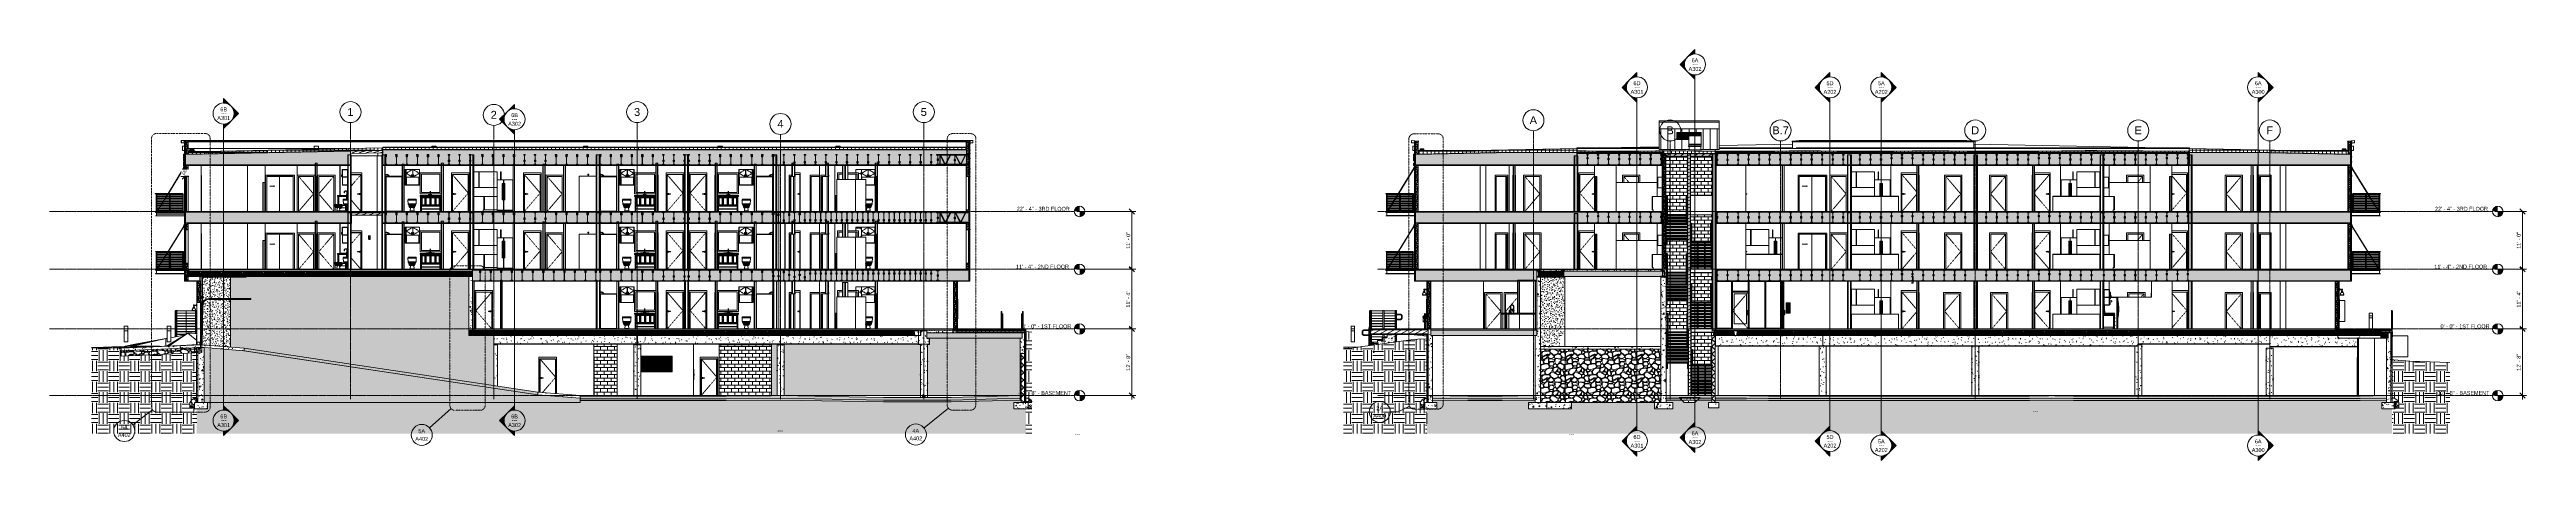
# Model space of a CAD drawing. Header units: inches. Extents: x -4168 to 1483, y -300 to 637.
import ezdxf

# ---------------------------------------------------------------- set-up
doc = ezdxf.new("R2010")
doc.units = ezdxf.units.IN
doc.header["$MEASUREMENT"] = 0
for name, pattern in [('Center', [1.25, 0.25, -0.1875, 0.625, -0.1875]), ('Dash', [0.25, 0.125, -0.125]), ('Dash 1_16_', [0.125, 0.0625, -0.0625]), ('Dash Dot 3_16_', [0.3125, 0.1875, -0.0625, 0, -0.0625]), ('Grid Line 1_2_', [0.875, 0.5, -0.125, 0.125, -0.125]), ('Hidden 1_8_', [0.1875, 0.125, -0.0625]), ('Hidden 1_8__2_', [0.1875, 0.125, -0.0625])]:
    doc.linetypes.add(name, pattern=pattern)
for name, color, linetype, lineweight in [('0-1', 7, 'Continuous', 5), ('0-2', 9, 'Continuous', 9), ('0-3', 55, 'Continuous', 9), ('0-4', 7, 'Continuous', 9), ('0-5', 10, 'Continuous', 5), ('0-6', 253, 'Continuous', 9), ('A-ANNO-DIMS', 211, 'Continuous', 9), ('A-ANNO-DIMS-96', 211, 'Continuous', 9), ('A-ANNO-SYMB', 150, 'Continuous', 9), ('A-ANNO-SYMB-1', 150, 'Dash Dot 3_16_', 9), ('A-CLNG', 13, 'Continuous', 13), ('A-CLNG-1', 251, 'Continuous', 5), ('A-CLNG-2', 13, 'Continuous', 9), ('A-CLNG-3', 55, 'Continuous', 9), ('A-CLNG-PATT-1', 45, 'Continuous', 9), ('A-DETL-GENF-1', 9, 'Continuous', 9), ('A-DETL-GENF-2', 55, 'Continuous', 9), ('A-DETL-GENF-HDLN-1', 55, 'Dash', 9), ('A-DETL-HDLN-1', 7, 'Hidden 1_8_', 9), ('A-DOOR-1', 253, 'Dash 1_16_', 9), ('A-DOOR-2', 253, 'Continuous', 9), ('A-DOOR-3', 133, 'Continuous', 20), ('A-DOOR-4', 7, 'Dash 1_16_', 9), ('A-DOOR-5', 7, 'Continuous', 9), ('A-DOOR-6', 55, 'Continuous', 9), ('A-DOOR-7', 31, 'Continuous', 9), ('A-DOOR-8', 50, 'Continuous', 9), ('A-DOOR-9', 59, 'Continuous', 9), ('A-DOOR-FRAM-1', 133, 'Continuous', 20), ('A-DOOR-FRAM-2', 253, 'Continuous', 9), ('A-DOOR-FRAM-3', 7, 'Continuous', 9), ('A-DOOR-FRAM-4', 55, 'Continuous', 9), ('A-DOOR-FRAM-5', 31, 'Continuous', 9), ('A-FLOR-1', 7, 'Continuous', 9), ('A-FLOR-2', 8, 'Continuous', 5), ('A-FLOR-3', 251, 'Continuous', 5), ('A-FLOR-4', 252, 'Continuous', 13), ('A-FLOR-5', 254, 'Continuous', 5), ('A-FLOR-6', 13, 'Continuous', 13), ('A-FLOR-7', 192, 'Continuous', 9), ('A-FLOR-8', 55, 'Continuous', 9), ('A-FLOR-HRAL', 11, 'Continuous', 9), ('A-FLOR-HRAL-1', 55, 'Continuous', 9), ('A-FLOR-HRAL-2', 7, 'Continuous', 9), ('A-FLOR-HRAL-3', 9, 'Continuous', 9), ('A-FLOR-HRAL-4', 41, 'Continuous', 9), ('A-FLOR-LEVL', 51, 'Continuous', 9), ('A-FLOR-LEVL-1', 51, 'Grid Line 1_2_', 9), ('A-FLOR-MCUT-1', 250, 'Continuous', 13), ('A-FLOR-MCUT-2', 51, 'Continuous', 9), ('A-FLOR-PATT-1', 45, 'Continuous', 9), ('A-GENM-1', 55, 'Continuous', 9), ('A-GENM-2', 7, 'Continuous', 9), ('A-GLAZ-1', 7, 'Continuous', 9), ('A-GLAZ-2', 151, 'Continuous', 9), ('A-GLAZ-3', 55, 'Continuous', 9), ('A-GLAZ-CURT', 52, 'Continuous', 9), ('A-GLAZ-CURT-1', 7, 'Continuous', 9), ('A-GLAZ-CURT-2', 55, 'Continuous', 9), ('A-GLAZ-CURT-3', 23, 'Continuous', 9), ('A-GLAZ-CWMG-1', 55, 'Continuous', 9), ('A-GLAZ-CWMG-2', 7, 'Continuous', 9), ('A-ROOF-1', 252, 'Continuous', 13), ('A-ROOF-2', 251, 'Continuous', 5), ('A-ROOF-3', 132, 'Continuous', 9), ('A-ROOF-4', 55, 'Continuous', 9), ('A-ROOF-PATT-1', 45, 'Continuous', 9), ('A-WALL-1', 253, 'Continuous', 9), ('A-WALL-10', 113, 'Continuous', 9), ('A-WALL-11', 161, 'Continuous', 9), ('A-WALL-12', 152, 'Continuous', 9), ('A-WALL-2', 53, 'Continuous', 13), ('A-WALL-3', 9, 'Continuous', 9), ('A-WALL-4', 250, 'Continuous', 13), ('A-WALL-5', 7, 'Continuous', 9), ('A-WALL-6', 55, 'Continuous', 9), ('A-WALL-7', 251, 'Continuous', 5), ('A-WALL-8', 13, 'Continuous', 13), ('A-WALL-9', 50, 'Continuous', 9), ('A-WALL-PATT-1', 9, 'Continuous', 9), ('A-WALL-PATT-2', 45, 'Continuous', 9), ('A-WALL-PATT-3', 55, 'Continuous', 9), ('C-TOPO', 7, 'Continuous', 9), ('C-TOPO-1', 55, 'Continuous', 9), ('C-TOPO-2', 45, 'Continuous', 9), ('E-ELEC-EQPM-1', 55, 'Continuous', 9), ('E-FIRE-1', 9, 'Continuous', 9), ('E-FIRE-2', 7, 'Continuous', 9), ('E-FIRE-3', 55, 'Continuous', 9), ('E-LITE-EQPM', 33, 'Continuous', 9), ('E-LITE-EQPM-1', 55, 'Continuous', 9), ('G-ANNO-SYMB', 111, 'Continuous', 9), ('I-WALL-1', 9, 'Continuous', 9), ('I-WALL-2', 253, 'Continuous', 9), ('I-WALL-3', 7, 'Continuous', 9), ('I-WALL-4', 55, 'Continuous', 9), ('M-EQPM-1', 55, 'Continuous', 9), ('P-SANR-FIXT-1', 9, 'Continuous', 9), ('P-SANR-FIXT-2', 55, 'Continuous', 9), ('Q-CASE-1', 253, 'Continuous', 9), ('Q-CASE-2', 9, 'Continuous', 9), ('Q-CASE-3', 253, 'Center', 9), ('Q-CASE-4', 55, 'Continuous', 9), ('Q-SPCQ-1', 9, 'Continuous', 9), ('Q-SPCQ-2', 55, 'Continuous', 9), ('S-BEAM', 12, 'Continuous', 9), ('S-BEAM-1', 10, 'Continuous', 5), ('S-BEAM-2', 7, 'Continuous', 9), ('S-BEAM-3', 45, 'Continuous', 9), ('S-BEAM-4', 55, 'Continuous', 9), ('S-BEAM-5', 50, 'Continuous', 9), ('S-BEAM-6', 55, 'Hidden 1_8_', 9), ('S-COLS-1', 55, 'Continuous', 9), ('S-COLS-2', 7, 'Hidden 1_8__2_', 9), ('S-FNDN-1', 7, 'Continuous', 9), ('S-FNDN-2', 55, 'Continuous', 9), ('S-FNDN-3', 45, 'Continuous', 9), ('S-FNDN-4', 32, 'Continuous', 9), ('S-FNDN-5', 9, 'Continuous', 9), ('S-FNDN-6', 252, 'Continuous', 13), ('S-GRID-1', 1, 'Grid Line 1_2_', 9), ('S-GRID-IDEN', 1, 'Continuous', 9), ('S-STRS-1', 21, 'Continuous', 5), ('S-STRS-2', 7, 'Continuous', 9), ('S-STRS-3', 55, 'Continuous', 9), ('S-STRS-4', 45, 'Continuous', 9)]:
    doc.layers.add(name, color=color, linetype=linetype, lineweight=lineweight)
doc.styles.add('Arial', font='arial.ttf', dxfattribs={"height": 18})
doc.styles.add('Arial_1', font='arial.ttf', dxfattribs={"height": 9})
doc.styles.add('Century Gothic', font='ufonts.com_century-gothic.ttf', dxfattribs={"height": 9})
doc.dimstyles.new('OD__1_8__Tol__', dxfattribs={"dimscale": 12, "dimtxt": 9.397514, "dimasz": 1, "dimexe": 0.75, "dimexo": 0.5, "dimgap": 0.125, "dimtad": 1, "dimdec": 3, "dimrnd": 0.125, "dimzin": 3, "dimdsep": 46, "dimlunit": 4, "dimtxsty": 'Century Gothic', "dimblk1": 'OBLIQUE', "dimblk2": 'OBLIQUE', "dimsah": 1, "dimcen": 0.09, "dimdle": 0.75, "dimazin": 0, "dimtfac": 1, "dimtdec": 4, "dimtix": 1, "dimtmove": 0, "dimatfit": 3, "dimfxl": 1, "dimtvp": 1, "dimtfill": 1, "dimfrac": 2, "dimtolj": 1, "dimtzin": 0, "dimarcsym": 2})
pattern_1 = [(0, (-3769.654, 146.633), (18, 10.392), [12, -24]), (120, (-3769.654, 146.633), (-17.999736, 10.39246), [12, -24]), (60, (-3769.654, 146.633), (0.000264, 20.78446), [0, -24, 12, 0])]
pattern_2 = [(0, (-3769.654, 146.633), (24, 24), [24, -24]), (0, (-3769.654, 155.633), (24, 24), [24, -24]), (0, (-3769.654, 164.633), (24, 24), [24, -24]), (90, (-3766.654, 167.633), (-24, 24), [24, -24]), (90, (-3757.654, 167.633), (-24, 24), [24, -24]), (90, (-3748.654, 167.633), (-24, 24), [24, -24])]
pattern_3 = [(0, (-3769.654, 146.633), (30.72, 7.68), [1.267, -21.773, 1.267, -21.773, -122.88]), (0, (-3769.654, 146.633), (30.72, 7.68), [-46.08, 1.267, -44.813, 1.267, -21.773, -53.76]), (0, (-3769.654, 146.633), (30.72, 7.68), [-115.2, 1.267, -14.093, 1.267, -37.133]), (120, (-3758.134, 150.473), (-22.011075, 22.7643), [1.267, -21.773, 1.267, -21.773, -122.88]), (120, (-3758.134, 150.473), (-22.011075, 22.7643), [-46.08, 1.267, -44.813, 1.267, -21.773, -53.76]), (120, (-3758.134, 150.473), (-22.011075, 22.7643), [-115.2, 1.267, -14.093, 1.267, -37.133]), (240, (-3754.294, 165.833), (-8.708925, -30.4443), [1.267, -21.773, 1.267, -21.773, -122.88]), (240, (-3754.294, 165.833), (-8.708925, -30.4443), [-46.08, 1.267, -44.813, 1.267, -21.773, -53.76]), (240, (-3754.294, 165.833), (-8.708925, -30.4443), [-115.2, 1.267, -14.093, 1.267, -37.133])]
pattern_4 = [(50, (-3769.654, 146.633), (27.5427, -2.40992), [2.88, -31.68]), (355, (-3769.654, 146.633), (-5.32784, 28.88427), [2.304, -25.344]), (100.451, (-3767.36, 146.432), (22.2153, 26.47393), [2.448, -26.924]), (46.184, (-3769.654, 154.313), (40.9819, -6.3564), [4.32, -47.52]), (96.636, (-3766.24, 153.784), (35.89075, 37.4062), [3.671, -40.386]), (351.184, (-3769.654, 154.313), (35.891, 37.4062), [3.456, -38.016]), (21, (-3765.814, 152.393), (22.92104, -15.46073), [2.88, -31.68]), (326, (-3765.814, 152.393), (9.34353, 27.84574), [2.304, -25.344]), (71.451, (-3763.904, 151.105), (32.26477, 12.38442), [2.448, -26.924]), (37.5, (-3769.654, 146.633), (0.466855, 12.782707), [1.267, -23.77, 1.267, -24.461, -25.44]), (37.5, (-3769.654, 146.633), (0.466855, 12.782707), [-50.765, 1.267, -24.173]), (7.5, (-3769.654, 146.633), (10.10159, 15.14509), [1.267, -13.402, 1.267, -23.194, -9.696]), (7.5, (-3769.654, 146.633), (10.10159, 15.14509), [-39.13, 1.267, -8.429]), (327.5, (-3778.217, 146.633), (20.49916, -0.86578), [1.267, -8.333, 1.267, -28.685, -39.744]), (327.5, (-3778.217, 146.633), (20.49916, -0.86578), [-39.552, 1.267, -38.477]), (317.5, (-3782.057, 146.633), (22.39478, 3.84429), [1.267, -11.213, 1.267, -18.624, -28.224]), (317.5, (-3782.057, 146.633), (22.39478, 3.84429), [-32.371, 1.267, -26.957])]
pattern_5 = [(0, (-3769.654, 146.633), (15.36, 3.84), [1.267, -10.253, 1.267, -10.253, -61.44]), (0, (-3769.654, 146.633), (15.36, 3.84), [-23.04, 1.267, -21.773, 1.267, -10.253, -26.88]), (0, (-3769.654, 146.633), (15.36, 3.84), [-57.6, 1.267, -6.413, 1.267, -17.933]), (120, (-3763.894, 148.553), (-11.0055376, 11.38215), [1.267, -10.253, 1.267, -10.253, -61.44]), (120, (-3763.894, 148.553), (-11.0055376, 11.38215), [-23.04, 1.267, -21.773, 1.267, -10.253, -26.88]), (120, (-3763.894, 148.553), (-11.0055376, 11.38215), [-57.6, 1.267, -6.413, 1.267, -17.933]), (240, (-3761.974, 156.233), (-4.3544624, -15.22215), [1.267, -10.253, 1.267, -10.253, -61.44]), (240, (-3761.974, 156.233), (-4.3544624, -15.22215), [-23.04, 1.267, -21.773, 1.267, -10.253, -26.88]), (240, (-3761.974, 156.233), (-4.3544624, -15.22215), [-57.6, 1.267, -6.413, 1.267, -17.933])]
pattern_6 = [(212.005, (-3772.879, 154.695), (-161.240282, -107.491823), [5.07, -501.974]), (213.69, (-3769.654, 156.845), (-53.74635, -53.74678), [3.876, -189.91]), (198.435, (-3768.042, 157.382), (-107.49304, -53.74648), [1.7, -168.262]), (180, (-3765.89, 157.38), (-7e-15, -53.747), [2.15, -51.597]), (161.565, (-3764.28, 156.845), (-53.74607, 5e-05), [1.7, -168.262]), (333.435, (-3763.742, 195.543), (53.74613, 5e-05), [2.404, -117.777]), (296.565, (-3764.28, 196.617), (53.74653, -53.74707), [1.202, -118.979]), (270, (-3764.28, 199.305), (53.747, 3e-15), [2.687, -51.059]), (186.34, (-3763.742, 164.37), (-429.972726, -53.744812), [4.867, -481.829]), (296.565, (-3751.918, 197.692), (53.74653, -53.74707), [1.202, -118.979]), (303.69, (-3752.993, 199.305), (53.74678, -53.74635), [1.938, -191.848]), (229.399, (-3744.393, 175.656), (-268.731142, -322.481306), [4.955, -490.564]), (243.435, (-3742.78, 178.88), (5e-05, -53.74613), [3.605, -116.576]), (213.69, (-3723.97, 172.969), (-53.74635, -53.74678), [1.938, -191.848]), (33.69, (-3740.094, 157.92), (53.74635, 53.74678), [1.938, -191.848]), (0, (-3741.17, 157.92), (0, 53.747), [1.075, -52.672]), (333.435, (-3742.244, 158.457), (53.74613, 5e-05), [1.202, -118.979]), (284.036, (-3742.781, 160.607), (53.74545, -161.240095), [2.216, -219.387]), (270, (-3742.78, 161.68), (53.747, 3e-15), [1.075, -52.672]), (243.435, (-3742.78, 162.757), (5e-05, -53.74613), [1.202, -118.979]), (135, (-3742.78, 163.295), (-53.7472, 4e-15), [0.76, -75.249]), (90, (-3742.78, 162.757), (-53.747, 3e-15), [0.537, -53.209]), (18.435, (-3723.432, 187.481), (107.49304, 53.74648), [3.399, -166.562]), (6.34, (-3720.207, 188.556), (429.972726, 53.744812), [4.867, -481.829]), (180, (-3722.357, 175.656), (-7e-15, -53.747), [3.225, -50.522]), (197.354, (-3713.758, 178.344), (-161.2394906, -53.7461613), [9.01, -891.947]), (198.435, (-3712.145, 178.881), (-107.49304, -53.74648), [1.7, -168.262]), (213.69, (-3710.533, 179.956), (-53.74635, -53.74678), [1.938, -191.848]), (251.565, (-3709.996, 181.568), (-5e-05, -53.74607), [1.7, -168.262]), (243.435, (-3709.458, 182.643), (5e-05, -53.74613), [1.202, -118.979]), (270, (-3709.46, 183.72), (53.747, 3e-15), [1.075, -52.672]), (293.199, (-3711.071, 187.481), (53.74725, -107.493233), [4.093, -405.228]), (315, (-3712.683, 189.093), (53.7472, 0), [2.28, -73.729]), (0, (-3715.37, 189.093), (0, 53.747), [2.687, -51.059]), (341.565, (-3727.194, 176.194), (53.74607, -5e-05), [1.7, -168.262]), (303.69, (-3728.269, 177.806), (53.74678, -53.74635), [1.938, -191.848]), (279.462, (-3728.807, 181.031), (53.74512, -268.732805), [3.269, -323.658]), (270, (-3728.807, 184.256), (53.747, 3e-15), [3.225, -50.522]), (239.036, (-3727.194, 186.943), (-53.747427, -107.492684), [3.134, -310.26]), (188.13, (-3723.432, 187.481), (-322.479255, -53.746045), [3.8, -376.245]), (116.565, (-3763.205, 185.868), (-53.74653, 53.74707), [1.202, -118.979]), (135, (-3762.13, 184.793), (-53.7472, 4e-15), [1.52, -74.489]), (168.69, (-3759.442, 184.256), (-53.746804, -0.00033), [2.741, -271.314]), (191.31, (-3756.755, 184.793), (-214.98617, -53.747253), [2.741, -271.314]), (194.036, (-3754.605, 185.331), (-161.240095, -53.74545), [2.216, -219.387]), (236.31, (-3753.53, 186.943), (-53.74616, -107.49347), [1.938, -191.848]), (236.31, (-3752.455, 188.556), (-53.74616, -107.49347), [1.938, -191.848]), (270, (-3752.455, 190.17), (53.747, 3e-15), [1.612, -52.134]), (291.801, (-3753.53, 192.855), (53.745405, -107.493845), [2.894, -286.54]), (116.565, (-3752.993, 181.568), (-53.74653, 53.74707), [2.404, -117.777]), (168.69, (-3750.306, 181.031), (-53.746804, -0.00033), [2.741, -271.314]), (194.036, (-3748.156, 181.568), (-161.240095, -53.74545), [2.216, -219.387]), (225, (-3746.543, 183.18), (4e-15, -53.7472), [2.28, -73.729]), (251.565, (-3746.006, 184.793), (-5e-05, -53.74607), [1.7, -168.262]), (296.565, (-3747.08, 186.943), (53.74653, -53.74707), [2.404, -117.777]), (315, (-3748.156, 188.018), (53.7472, 0), [1.52, -74.489]), (326.31, (-3749.768, 189.093), (107.49347, -53.74616), [1.938, -191.848]), (0, (-3750.843, 189.093), (0, 53.747), [1.075, -52.672]), (33.69, (-3752.455, 188.018), (53.74635, 53.74678), [1.938, -191.848]), (71.565, (-3752.993, 186.406), (5e-05, 53.74607), [1.7, -168.262]), (63.435, (-3753.53, 185.33), (-5e-05, 53.74613), [1.202, -118.979]), (71.565, (-3754.068, 183.718), (5e-05, 53.74607), [1.7, -168.262]), (104.036, (-3754.068, 181.568), (-53.74545, 161.240095), [2.216, -219.387]), (45, (-3755.143, 180.494), (0, 53.7472), [1.52, -74.489]), (18.435, (-3756.755, 179.956), (107.49304, 53.74648), [1.7, -168.262]), (0, (-3759.44, 179.956), (0, 53.747), [2.687, -51.059]), (14.036, (-3761.592, 179.419), (161.240095, 53.74545), [2.216, -219.387]), (341.565, (-3763.205, 179.956), (53.74607, -5e-05), [1.7, -168.262]), (270, (-3763.205, 181.57), (53.747, 3e-15), [1.612, -52.134]), (225, (-3761.592, 183.18), (4e-15, -53.7472), [2.28, -73.729]), (198.435, (-3758.368, 184.256), (-107.49304, -53.74648), [3.399, -166.562]), (180, (-3755.68, 184.256), (-7e-15, -53.747), [2.687, -51.059]), (153.435, (-3754.605, 183.718), (-53.74613, -5e-05), [1.202, -118.979]), (206.565, (-3734.182, 175.12), (-53.74707, -53.74653), [1.202, -118.979]), (146.31, (-3732.569, 174.044), (-107.49347, 53.74616), [1.938, -191.848]), (119.745, (-3730.419, 170.282), (-161.240006, 268.73295), [4.333, -428.985]), (95.711, (-3729.882, 164.907), (-53.74997, 483.718242), [5.401, -534.745]), (90, (-3729.88, 164.37), (-53.747, 3e-15), [0.537, -53.209]), (63.435, (-3730.42, 163.295), (-5e-05, 53.74613), [1.202, -118.979]), (26.565, (-3731.494, 162.757), (53.74707, 53.74653), [1.202, -118.979]), (0, (-3733.107, 162.757), (0, 53.747), [1.612, -52.134]), (0, (-3733.644, 162.757), (0, 53.747), [0.537, -53.209]), (0, (-3734.72, 162.757), (0, 53.747), [1.075, -52.672]), (326.31, (-3736.331, 163.832), (107.49347, -53.74616), [1.938, -191.848]), (333.435, (-3737.406, 164.37), (53.74613, 5e-05), [1.202, -118.979]), (284.036, (-3737.944, 166.519), (53.74545, -161.240095), [2.216, -219.387]), (270, (-3737.944, 167.594), (53.747, 3e-15), [1.075, -52.672]), (270, (-3737.944, 169.207), (53.747, 3e-15), [1.612, -52.134]), (258.69, (-3737.406, 171.894), (0.00033, -53.746804), [2.741, -271.314]), (231.34, (-3735.256, 174.581), (-161.240446, -214.986075), [3.441, -340.704]), (270, (-3723.97, 173.506), (53.747, 3e-15), [0.537, -53.209]), (270, (-3723.97, 174.044), (53.747, 3e-15), [0.537, -53.209]), (326.31, (-3725.582, 175.119), (107.49347, -53.74616), [1.938, -191.848]), (333.435, (-3728.807, 176.73), (53.74613, 5e-05), [3.605, -116.576]), (0, (-3731.494, 176.73), (0, 53.747), [2.687, -51.059]), (63.435, (-3732.032, 175.656), (-5e-05, 53.74613), [1.202, -118.979]), (90, (-3732.03, 173.506), (-53.747, 3e-15), [2.15, -51.597]), (135, (-3730.42, 171.894), (-53.7472, 4e-15), [2.28, -73.729]), (161.565, (-3728.807, 171.357), (-53.74607, 5e-05), [1.7, -168.262]), (180, (-3727.194, 171.357), (-7e-15, -53.747), [1.612, -52.134]), (198.435, (-3725.582, 171.894), (-107.49304, -53.74648), [1.7, -168.262]), (351.87, (-3746.543, 200.917), (53.746196, 0.000237), [7.601, -372.445]), (14.036, (-3748.693, 200.38), (161.240095, 53.74545), [2.216, -219.387]), (53.13, (-3750.306, 198.23), (107.49389, 161.23961), [2.687, -266.045]), (95.194, (-3749.768, 192.318), (-53.742522, 537.465678), [5.937, -587.714]), (101.31, (-3749.231, 189.63), (-53.747253, 214.98617), [2.741, -271.314]), (143.13, (-3747.081, 188.018), (-161.23961, 107.49389), [2.687, -266.045]), (161.565, (-3745.468, 187.481), (-53.74607, 5e-05), [1.7, -168.262]), (198.435, (-3743.856, 188.018), (-107.49304, -53.74648), [1.7, -168.262]), (225, (-3741.17, 190.705), (4e-15, -53.7472), [3.8, -72.209]), (228.814, (-3737.406, 195.005), (-322.479887, -376.225462), [5.713, -565.62]), (251.565, (-3736.869, 196.617), (-5e-05, -53.74607), [1.7, -168.262]), (270, (-3736.87, 197.155), (53.747, 3e-15), [0.537, -53.209]), (288.435, (-3737.406, 198.767), (53.74648, -107.49304), [1.7, -168.262]), (326.31, (-3739.019, 199.842), (107.49347, -53.74616), [1.938, -191.848]), (90, (-3763.74, 186.943), (-53.747, 3e-15), [3.762, -49.984]), (338.199, (-3756.218, 193.93), (161.239646, -53.745764), [2.894, -286.54]), (0, (-3759.44, 193.93), (0, 53.747), [3.225, -50.522]), (30.964, (-3762.13, 192.318), (161.23977, 107.493597), [3.134, -310.26]), (45, (-3763.742, 190.705), (0, 53.7472), [2.28, -73.729]), (90, (-3772.34, 169.744), (-53.747, 3e-15), [3.762, -49.984]), (116.565, (-3770.73, 166.52), (-53.74653, 53.74707), [3.605, -116.576]), (153.435, (-3767.504, 164.907), (-53.74613, -5e-05), [3.605, -116.576]), (180, (-3764.817, 164.907), (-7e-15, -53.747), [2.687, -51.059]), (218.66, (-3762.13, 167.057), (-53.746083, -53.746755), [3.441, -340.704]), (231.34, (-3759.98, 169.744), (-161.240446, -214.986075), [3.441, -340.704]), (213.69, (-3756.755, 171.894), (-53.74635, -53.74678), [3.876, -189.91]), (239.036, (-3755.143, 174.581), (-53.747427, -107.492684), [3.134, -310.26]), (270, (-3755.143, 175.656), (53.747, 3e-15), [1.075, -52.672]), (270, (-3755.143, 177.27), (53.747, 3e-15), [1.612, -52.134]), (315, (-3756.755, 178.88), (53.7472, 0), [2.28, -73.729]), (350.538, (-3759.98, 179.419), (53.746303, 0.000467), [3.269, -323.658]), (14.036, (-3764.28, 178.344), (161.240095, 53.74545), [4.432, -217.171]), (18.435, (-3769.117, 176.731), (107.49304, 53.74648), [5.099, -164.863]), (45, (-3770.73, 175.12), (0, 53.7472), [2.28, -73.729]), (45, (-3772.342, 173.506), (0, 53.7472), [2.28, -73.729]), (108.435, (-3760.517, 161.682), (-53.74648, 107.49304), [3.399, -166.562]), (126.87, (-3758.905, 159.532), (-53.746296, 53.746504), [2.687, -266.045]), (146.31, (-3757.293, 158.457), (-107.49347, 53.74616), [1.938, -191.848]), (161.565, (-3755.68, 157.92), (-53.74607, 5e-05), [1.7, -168.262]), (135, (-3754.068, 156.308), (-53.7472, 4e-15), [2.28, -73.729]), (161.565, (-3752.455, 155.77), (-53.74607, 5e-05), [1.7, -168.262]), (180, (-3750.843, 155.77), (-7e-15, -53.747), [1.612, -52.134]), (206.565, (-3749.768, 156.308), (-53.74707, -53.74653), [1.202, -118.979]), (206.565, (-3747.618, 157.382), (-53.74707, -53.74653), [2.404, -117.777]), (189.462, (-3744.393, 157.92), (-268.732805, -53.74512), [3.269, -323.658]), (243.435, (-3743.318, 160.07), (5e-05, -53.74613), [2.404, -117.777]), (270, (-3743.32, 160.607), (53.747, 3e-15), [0.537, -53.209]), (270, (-3743.32, 161.68), (53.747, 3e-15), [1.075, -52.672]), (326.31, (-3744.931, 164.907), (107.49347, -53.74616), [1.938, -191.848]), (327.995, (-3749.231, 167.594), (268.733967, -161.238084), [5.07, -501.974]), (329.036, (-3751.918, 169.207), (107.492684, -53.747427), [3.134, -310.26]), (341.565, (-3755.143, 170.282), (53.74607, -5e-05), [3.399, -166.562]), (0, (-3757.293, 170.28), (0, 53.747), [2.15, -51.597]), (33.69, (-3758.905, 169.207), (53.74635, 53.74678), [1.938, -191.848]), (53.13, (-3760.517, 167.057), (107.49389, 161.23961), [2.687, -266.045]), (63.435, (-3761.592, 164.907), (-5e-05, 53.74613), [2.404, -117.777]), (225, (-3736.87, 160.607), (4e-15, -53.7472), [2.28, -73.729]), (236.31, (-3735.794, 162.22), (-53.74616, -107.49347), [1.938, -191.848]), (270, (-3735.794, 162.757), (53.747, 3e-15), [0.537, -53.209]), (315, (-3736.87, 163.832), (53.7472, 0), [1.52, -74.489]), (333.435, (-3739.02, 164.907), (53.74613, 5e-05), [2.404, -117.777]), (18.435, (-3742.244, 163.832), (107.49304, 53.74648), [3.399, -166.562]), (75.964, (-3742.781, 161.682), (0.00026, 53.74662), [2.216, -219.387]), (71.565, (-3766.967, 151.47), (5e-05, 53.74607), [1.7, -168.262]), (135, (-3765.892, 150.395), (-53.7472, 4e-15), [1.52, -74.489]), (146.31, (-3764.28, 149.321), (-107.49347, 53.74616), [1.938, -191.848]), (153.435, (-3762.13, 148.246), (-53.74613, -5e-05), [2.404, -117.777]), (180, (-3761.59, 148.246), (-7e-15, -53.747), [0.537, -53.209]), (161.565, (-3759.98, 147.708), (-53.74607, 5e-05), [1.7, -168.262]), (180, (-3757.83, 147.71), (-7e-15, -53.747), [2.15, -51.597]), (198.435, (-3756.218, 148.246), (-107.49304, -53.74648), [1.7, -168.262]), (210.964, (-3753.53, 149.858), (-161.23977, -107.493597), [3.134, -310.26]), (206.565, (-3752.455, 150.395), (-53.74707, -53.74653), [1.202, -118.979]), (251.565, (-3751.918, 152.008), (-5e-05, -53.74607), [1.7, -168.262]), (303.69, (-3752.993, 153.62), (53.74678, -53.74635), [1.938, -191.848]), (306.87, (-3754.605, 155.77), (53.746296, -53.746504), [2.687, -266.045]), (323.13, (-3756.755, 157.382), (161.23961, -107.49389), [2.687, -266.045]), (345.964, (-3758.905, 157.92), (53.74662, -0.00026), [2.216, -219.387]), (18.435, (-3760.517, 157.382), (107.49304, 53.74648), [1.7, -168.262]), (30.964, (-3763.205, 155.77), (161.23977, 107.493597), [3.134, -310.26]), (39.806, (-3766.429, 153.083), (53.745895, 53.74734), [4.198, -415.576]), (135, (-3750.306, 148.246), (-53.7472, 4e-15), [0.76, -75.249]), (153.435, (-3749.23, 147.708), (-53.74613, -5e-05), [1.202, -118.979]), (191.31, (-3746.543, 148.246), (-214.98617, -53.747253), [2.741, -271.314]), (165.964, (-3744.393, 147.708), (-53.74662, 0.00026), [2.216, -219.387]), (175.236, (-3737.944, 147.171), (-53.746619, 0.000751), [6.472, -640.722]), (206.565, (-3736.87, 147.708), (-53.74707, -53.74653), [1.202, -118.979]), (225, (-3735.794, 148.783), (4e-15, -53.7472), [1.52, -74.489]), (270, (-3735.794, 151.47), (53.747, 3e-15), [2.687, -51.059]), (270, (-3735.794, 153.083), (53.747, 3e-15), [1.612, -52.134]), (308.66, (-3737.944, 155.77), (53.746755, -53.746083), [3.441, -340.704]), (338.199, (-3740.631, 156.845), (161.239646, -53.745764), [2.894, -286.54]), (348.69, (-3743.318, 157.382), (53.746804, 0.00033), [2.741, -271.314]), (18.435, (-3748.156, 155.77), (107.49304, 53.74648), [5.099, -164.863]), (36.87, (-3750.306, 154.158), (53.746504, 53.746296), [2.687, -266.045]), (68.199, (-3751.38, 151.47), (53.745764, 161.239646), [2.894, -286.54]), (101.31, (-3750.843, 148.783), (-53.747253, 214.98617), [2.741, -271.314]), (348.69, (-3755.68, 199.842), (53.746804, 0.00033), [2.741, -271.314]), (354.806, (-3761.592, 200.38), (53.746727, 0.000402), [5.937, -587.714]), (0, (-3763.205, 200.38), (0, 53.747), [1.612, -52.134]), (45, (-3764.28, 199.305), (0, 53.7472), [1.52, -74.489]), (180, (-3759.98, 194.47), (-7e-15, -53.747), [1.612, -52.134]), (188.13, (-3756.218, 195.005), (-322.479255, -53.746045), [3.8, -376.245]), (172.875, (-3751.918, 194.468), (-53.74698, 0.00048), [4.333, -428.985]), (225, (-3751.38, 195.005), (4e-15, -53.7472), [0.76, -75.249]), (270, (-3751.38, 196.617), (53.747, 3e-15), [1.612, -52.134]), (161.565, (-3734.182, 198.23), (-53.74607, 5e-05), [1.7, -168.262]), (180, (-3732.03, 198.23), (-7e-15, -53.747), [2.15, -51.597]), (198.435, (-3730.419, 198.767), (-107.49304, -53.74648), [1.7, -168.262]), (170.538, (-3727.194, 198.23), (-53.746303, -0.000467), [3.269, -323.658]), (213.69, (-3725.582, 199.305), (-53.74635, -53.74678), [1.938, -191.848]), (270, (-3725.58, 199.84), (53.747, 3e-15), [0.537, -53.209]), (296.565, (-3726.12, 200.917), (53.74653, -53.74707), [1.202, -118.979]), (341.565, (-3729.344, 201.992), (53.74607, -5e-05), [3.399, -166.562]), (341.565, (-3732.569, 203.067), (53.74607, -5e-05), [3.399, -166.562]), (14.036, (-3734.719, 202.53), (161.240095, 53.74545), [2.216, -219.387]), (45, (-3736.33, 200.917), (0, 53.7472), [2.28, -73.729]), (104.036, (-3735.794, 198.767), (-53.74545, 161.240095), [2.216, -219.387]), (0, (-3777.716, 152.01), (0, 53.747), [0.537, -53.209]), (315, (-3778.79, 153.083), (53.7472, 0), [1.52, -74.489]), (274.764, (-3779.329, 159.532), (53.749818, -591.21148), [6.472, -640.722]), (255.964, (-3778.791, 161.682), (-0.00026, -53.74662), [2.216, -219.387]), (225, (-3777.716, 162.757), (4e-15, -53.7472), [1.52, -74.489]), (198.435, (-3772.879, 164.37), (-107.49304, -53.74648), [5.099, -164.863]), (180, (-3772.34, 164.37), (-7e-15, -53.747), [0.537, -53.209]), (171.87, (-3768.579, 163.832), (-53.746196, -0.000237), [3.8, -376.245]), (146.31, (-3762.13, 163.295), (-107.49347, 53.74616), [1.938, -191.848]), (108.435, (-3761.055, 160.07), (-53.74648, 107.49304), [3.399, -166.562]), (90, (-3761.055, 159.53), (-53.747, 3e-15), [0.537, -53.209]), (71.565, (-3761.592, 157.92), (5e-05, 53.74607), [1.7, -168.262]), (26.565, (-3762.667, 157.382), (53.74707, 53.74653), [1.202, -118.979]), (18.435, (-3764.28, 156.845), (107.49304, 53.74648), [1.7, -168.262]), (126.87, (-3735.256, 153.083), (-53.746296, 53.746504), [2.687, -266.045]), (123.69, (-3734.182, 151.47), (-53.74678, 53.74635), [1.938, -191.848]), (149.036, (-3731.494, 149.858), (-107.492684, 53.747427), [3.134, -310.26]), (168.69, (-3728.807, 149.321), (-53.746804, -0.00033), [2.741, -271.314]), (213.69, (-3727.194, 150.395), (-53.74635, -53.74678), [1.938, -191.848]), (251.565, (-3726.657, 152.008), (-5e-05, -53.74607), [1.7, -168.262]), (270, (-3726.657, 152.545), (53.747, 3e-15), [0.537, -53.209]), (279.462, (-3727.194, 155.77), (53.74512, -268.732805), [3.269, -323.658]), (243.435, (-3726.657, 156.845), (5e-05, -53.74613), [1.202, -118.979]), (270, (-3726.657, 157.38), (53.747, 3e-15), [0.537, -53.209]), (296.565, (-3728.27, 160.607), (53.74653, -53.74707), [3.605, -116.576]), (329.036, (-3730.957, 162.22), (107.492684, -53.747427), [3.134, -310.26]), (8.13, (-3734.719, 161.682), (322.479255, 53.746045), [3.8, -376.245]), (45, (-3736.87, 159.532), (0, 53.7472), [3.04, -72.969]), (45, (-3737.944, 158.457), (0, 53.7472), [1.52, -74.489]), (90, (-3737.944, 156.845), (-53.747, 3e-15), [1.612, -52.134]), (123.69, (-3736.869, 155.233), (-53.74678, 53.74635), [1.938, -191.848]), (101.31, (-3728.807, 164.907), (-53.74725, 214.98617), [2.741, -271.314]), (108.435, (-3728.269, 163.295), (-53.74648, 107.49304), [1.7, -168.262]), (135, (-3727.732, 162.757), (-53.7472, 4e-15), [0.76, -75.249]), (180, (-3726.12, 162.757), (-7e-15, -53.747), [1.612, -52.134]), (213.69, (-3724.507, 163.832), (-53.74635, -53.74678), [1.938, -191.848]), (187.125, (-3720.207, 164.37), (-376.225893, -53.746004), [4.333, -428.985]), (236.31, (-3719.133, 165.982), (-53.74616, -107.49347), [1.938, -191.848]), (270, (-3719.133, 166.52), (53.747, 3e-15), [0.537, -53.209]), (288.435, (-3719.67, 168.132), (53.74648, -107.49304), [1.7, -168.262]), (285.945, (-3720.745, 171.894), (53.74574, -161.239833), [3.913, -387.368]), (315, (-3721.82, 172.97), (53.7472, 0), [1.52, -74.489]), (18.435, (-3723.432, 172.432), (107.49304, 53.74648), [1.7, -168.262]), (29.745, (-3727.194, 170.282), (268.73295, 161.240006), [4.333, -428.985]), (18.435, (-3728.807, 169.744), (107.49304, 53.74648), [1.7, -168.262]), (75.964, (-3729.344, 167.594), (0.00026, 53.74662), [2.216, -219.387]), (180, (-3744.93, 181.57), (-7e-15, -53.747), [1.612, -52.134]), (180, (-3743.856, 181.57), (-7e-15, -53.747), [1.075, -52.672]), (135, (-3742.78, 180.494), (-53.7472, 4e-15), [1.52, -74.489]), (90, (-3742.78, 178.88), (-53.747, 3e-15), [1.612, -52.134]), (26.565, (-3750.843, 170.282), (53.74707, 53.74653), [3.605, -116.576]), (341.565, (-3752.455, 170.819), (53.74607, -5e-05), [1.7, -168.262]), (300.964, (-3754.068, 173.506), (107.493597, -161.23977), [3.134, -310.26]), (71.565, (-3743.856, 175.119), (5e-05, 53.74607), [1.7, -168.262]), (90, (-3743.856, 172.43), (-53.747, 3e-15), [2.687, -51.059]), (123.69, (-3742.781, 170.819), (-53.74678, 53.74635), [1.938, -191.848]), (153.435, (-3740.63, 169.744), (-53.74613, -5e-05), [2.404, -117.777]), (198.435, (-3739.019, 170.282), (-107.49304, -53.74648), [1.7, -168.262]), (243.435, (-3738.48, 171.357), (5e-05, -53.74613), [1.202, -118.979]), (255.964, (-3737.944, 173.506), (-0.00026, -53.74662), [2.216, -219.387]), (251.565, (-3737.406, 175.119), (-5e-05, -53.74607), [1.7, -168.262]), (291.801, (-3738.481, 177.806), (53.745405, -107.493845), [2.894, -286.54]), (323.13, (-3740.631, 179.419), (161.23961, -107.49389), [2.687, -266.045]), (18.435, (-3742.244, 178.881), (107.49304, 53.74648), [1.7, -168.262]), (63.435, (-3743.318, 176.73), (-5e-05, 53.74613), [2.404, -117.777]), (135, (-3747.618, 167.057), (-53.7472, 4e-15), [2.28, -73.729]), (149.036, (-3744.931, 165.444), (-107.492684, 53.747427), [3.134, -310.26]), (146.31, (-3743.318, 164.37), (-107.49347, 53.74616), [1.938, -191.848]), (180, (-3742.244, 164.37), (-7e-15, -53.747), [1.075, -52.672]), (210.964, (-3739.556, 165.982), (-161.23977, -107.493597), [3.134, -310.26]), (243.435, (-3739.02, 167.057), (5e-05, -53.74613), [1.202, -118.979]), (303.69, (-3740.094, 168.669), (53.74678, -53.74635), [1.938, -191.848]), (321.34, (-3742.781, 170.819), (214.986075, -161.240446), [3.441, -340.704]), (345.964, (-3744.931, 171.357), (53.74662, -0.00026), [2.216, -219.387]), (11.31, (-3747.618, 170.819), (214.98617, 53.747253), [2.741, -271.314]), (26.565, (-3748.693, 170.282), (53.74707, 53.74653), [1.202, -118.979]), (71.565, (-3749.231, 168.669), (5e-05, 53.74607), [1.7, -168.262]), (15.945, (-3750.306, 180.494), (161.239833, 53.74574), [3.913, -387.368]), (29.745, (-3754.068, 178.344), (268.73295, 161.240006), [4.333, -428.985]), (63.435, (-3754.605, 177.27), (-5e-05, 53.74613), [1.202, -118.979]), (90, (-3754.605, 175.656), (-53.747, 3e-15), [1.612, -52.134]), (104.036, (-3754.068, 173.506), (-53.74545, 161.240095), [2.216, -219.387]), (120.964, (-3752.455, 170.819), (-107.493597, 161.23977), [3.134, -310.26]), (153.435, (-3722.357, 199.305), (-53.74613, -5e-05), [1.202, -118.979]), (180, (-3721.28, 199.305), (-7e-15, -53.747), [1.075, -52.672]), (209.745, (-3717.52, 201.455), (-268.73295, -161.240006), [4.333, -428.985]), (225, (-3715.37, 203.605), (4e-15, -53.7472), [3.04, -72.969]), (239.036, (-3713.758, 206.292), (-53.747427, -107.492684), [3.134, -310.26]), (239.036, (-3712.145, 208.979), (-53.747427, -107.492684), [3.134, -310.26]), (270, (-3712.145, 209.517), (53.747, 3e-15), [0.537, -53.209]), (333.435, (-3713.22, 210.054), (53.74613, 5e-05), [1.202, -118.979]), (0, (-3714.833, 210.054), (0, 53.747), [1.612, -52.134]), (45, (-3716.445, 208.442), (0, 53.7472), [2.28, -73.729]), (26.565, (-3722.895, 205.217), (53.74707, 53.74653), [7.211, -112.97]), (30.964, (-3725.582, 203.605), (161.23977, 107.493597), [3.134, -310.26]), (90, (-3725.58, 202.53), (-53.747, 3e-15), [1.075, -52.672]), (128.66, (-3723.432, 199.842), (-53.746755, 53.746083), [3.441, -340.704]), (255.964, (-3729.344, 182.106), (-0.00026, -53.74662), [2.216, -219.387]), (281.31, (-3729.882, 184.793), (53.74725, -214.98617), [2.741, -271.314]), (309.806, (-3732.569, 188.018), (53.74734, -53.745895), [4.198, -415.576]), (329.036, (-3735.256, 189.63), (107.492684, -53.747427), [3.134, -310.26]), (345.964, (-3737.406, 190.168), (53.74662, -0.00026), [2.216, -219.387]), (0, (-3739.556, 190.17), (0, 53.747), [2.15, -51.597]), (26.565, (-3741.706, 189.093), (53.74707, 53.74653), [2.404, -117.777]), (45, (-3743.318, 187.48), (0, 53.7472), [2.28, -73.729]), (53.13, (-3744.931, 185.331), (107.49389, 161.23961), [2.687, -266.045]), (90, (-3744.93, 183.72), (-53.747, 3e-15), [1.612, -52.134]), (135, (-3743.318, 182.106), (-53.7472, 4e-15), [2.28, -73.729]), (144.462, (-3739.556, 179.419), (-161.23894, 107.49382), [4.623, -457.722]), (135, (-3736.87, 176.73), (-53.7472, 4e-15), [3.8, -72.209]), (153.435, (-3734.72, 175.656), (-53.74613, -5e-05), [2.404, -117.777]), (206.565, (-3732.57, 176.73), (-53.74707, -53.74653), [2.404, -117.777]), (230.194, (-3729.882, 179.956), (-214.98784, -268.731413), [4.198, -415.576]), (66.801, (-3736.869, 192.855), (107.495275, 268.731896), [4.093, -405.228]), (90, (-3736.87, 191.243), (-53.747, 3e-15), [1.612, -52.134]), (153.435, (-3735.794, 190.705), (-53.74613, -5e-05), [1.202, -118.979]), (153.435, (-3733.644, 189.63), (-53.74613, -5e-05), [2.404, -117.777]), (149.036, (-3730.957, 188.018), (-107.492684, 53.747427), [3.134, -310.26]), (180, (-3728.27, 188.02), (-7e-15, -53.747), [2.687, -51.059]), (180, (-3725.045, 188.02), (-7e-15, -53.747), [3.225, -50.522]), (213.69, (-3723.432, 189.093), (-53.74635, -53.74678), [1.938, -191.848]), (243.435, (-3722.357, 191.243), (5e-05, -53.74613), [2.404, -117.777]), (277.125, (-3722.895, 195.543), (53.746004, -376.225893), [4.333, -428.985]), (315, (-3723.97, 196.617), (53.7472, 0), [1.52, -74.489]), (341.565, (-3725.582, 197.155), (53.74607, -5e-05), [1.7, -168.262]), (352.875, (-3729.882, 197.692), (53.74698, -0.00048), [4.333, -428.985]), (0, (-3732.57, 197.69), (0, 53.747), [2.687, -51.059]), (21.801, (-3735.256, 196.617), (107.493845, 53.745405), [2.894, -286.54]), (90, (-3711.07, 193.93), (-53.747, 3e-15), [2.15, -51.597]), (90, (-3711.07, 191.78), (-53.747, 3e-15), [2.15, -51.597]), (56.31, (-3712.145, 190.168), (53.74616, 107.49347), [1.938, -191.848]), (18.435, (-3713.758, 189.63), (107.49304, 53.74648), [1.7, -168.262]), (0, (-3719.133, 189.63), (0, 53.747), [5.375, -48.372]), (341.565, (-3720.745, 190.168), (53.74607, -5e-05), [1.7, -168.262]), (296.565, (-3721.282, 191.243), (53.74653, -53.74707), [1.202, -118.979]), (278.13, (-3721.82, 195.005), (53.746045, -322.479255), [3.8, -376.245]), (270, (-3721.82, 195.543), (53.747, 3e-15), [0.537, -53.209]), (251.565, (-3721.282, 197.155), (-5e-05, -53.74607), [1.7, -168.262]), (225, (-3719.67, 198.767), (4e-15, -53.7472), [2.28, -73.729]), (218.66, (-3716.983, 200.917), (-53.746083, -53.746755), [3.441, -340.704]), (225, (-3715.37, 202.53), (4e-15, -53.7472), [2.28, -73.729]), (206.565, (-3714.295, 203.067), (-53.74707, -53.74653), [1.202, -118.979]), (180, (-3713.22, 203.067), (-7e-15, -53.747), [1.075, -52.672]), (123.69, (-3712.145, 201.455), (-53.74678, 53.74635), [1.938, -191.848]), (108.435, (-3711.608, 199.842), (-53.74648, 107.49304), [1.7, -168.262]), (98.13, (-3711.071, 196.08), (-53.746045, 322.479255), [3.8, -376.245])]
pattern_7 = [(0, (-3769.654, 168.31), (30.72, 5.431), [1.267, -21.773, 1.267, -21.773, -122.88]), (0, (-3769.654, 168.31), (30.72, 5.431), [-46.08, 1.267, -44.813, 1.267, -21.773, -53.76]), (0, (-3769.654, 168.31), (30.72, 5.431), [-115.2, 1.267, -14.093, 1.267, -37.133]), (129.232, (-3758.134, 171.026), (-22.01134, 16.097085), [1.002, -17.213, 1.002, -114.358]), (129.232, (-3758.134, 171.026), (-22.01134, 16.097085), [-19.217, -17.213, 1.002, -35.428, -60.716]), (129.232, (-3758.134, 171.026), (-22.01134, 16.097085), [-72.859, 1.002, -17.213, 1.002, -41.499]), (129.232, (-3758.134, 171.026), (-22.01134, 16.097085), [-92.075, -11.141, 1.002, -29.356]), (230.768, (-3754.294, 181.887), (-8.709237, -21.527142), [1.002, -17.213, 1.002, -114.358]), (230.768, (-3754.294, 181.887), (-8.709237, -21.527142), [-19.217, -17.213, 1.002, -35.428, -60.716]), (230.768, (-3754.294, 181.887), (-8.709237, -21.527142), [-72.859, 1.002, -17.213, 1.002, -41.499]), (230.768, (-3754.294, 181.887), (-8.709237, -21.527142), [-92.075, -11.141, 1.002, -29.356])]
pattern_8 = [(45, (-3769.654, 146.633), (-9.5035, 9.5035), []), (45, (-3769.654, 161.033), (-9.5035, 9.5035), [])]
pattern_9 = [(216.87, (-3763.257, 162.627), (47.980943, 31.987086), [7.997, -71.971]), (206.565, (-3753.661, 157.829), (-15.99371, -15.99413), [17.881, -17.881]), (198.435, (-3753.661, 149.832), (-31.98674, -15.99388), [10.115, -40.461])]
pattern_10 = [(161.57, (-3769.174, 147.113), (-3.8399538, -1.54e-05), [0, -27.322, 3.034, 0]), (18.43, (-3770.134, 147.113), (-3.8399538, 1.54e-05), [0, -27.322, 3.034, 0]), (108.43, (-3769.174, 147.113), (1.919622, -9.6005246), [9.106, -21.25]), (71.57, (-3770.134, 147.113), (1.919622, 9.6005246), [9.106, -21.25])]
pattern_11 = [(135, (-3769.654, 146.633), (-4.24264, -4.24264), [])]
pattern_12 = [(0, (-3769.654, 146.633), (0, 4.798), []), (315, (-3769.654, 146.633), (4.7984266, 0), [6.786, -6.786]), (45, (-3769.654, 146.633), (4.7984266, 0), [6.786, -6.786])]
pattern_13 = [(216.87, (-3760.054, 170.633), (71.999914, 48.000129), [12, -108]), (206.565, (-3745.654, 163.433), (-23.99974, -23.999696), [26.833, -26.833]), (198.435, (-3745.654, 151.433), (-47.999875, -23.999517), [15.179, -60.716])]
pattern_14 = [(0, (-3769.654, 146.633), (0, 9), []), (90, (-3769.654, 146.633), (-9, 6e-16), [])]
pattern_15 = [(90, (-3769.654, 146.633), (-6, 4e-16), [])]
pattern_16 = [(0, (-10964.796, 146.633), (24, 24), [24, -24]), (0, (-10964.796, 155.633), (24, 24), [24, -24]), (0, (-10964.796, 164.633), (24, 24), [24, -24]), (90, (-10961.796, 167.633), (-24, 24), [24, -24]), (90, (-10952.796, 167.633), (-24, 24), [24, -24]), (90, (-10943.796, 167.633), (-24, 24), [24, -24])]
pattern_17 = [(0, (-10964.796, 146.633), (30.72, 7.68), [1.267, -21.773, 1.267, -21.773, -122.88]), (0, (-10964.796, 146.633), (30.72, 7.68), [-46.08, 1.267, -44.813, 1.267, -21.773, -53.76]), (0, (-10964.796, 146.633), (30.72, 7.68), [-115.2, 1.267, -14.093, 1.267, -37.133]), (120, (-10953.276, 150.473), (-22.011075, 22.7643), [1.267, -21.773, 1.267, -21.773, -122.88]), (120, (-10953.276, 150.473), (-22.011075, 22.7643), [-46.08, 1.267, -44.813, 1.267, -21.773, -53.76]), (120, (-10953.276, 150.473), (-22.011075, 22.7643), [-115.2, 1.267, -14.093, 1.267, -37.133]), (240, (-10949.436, 165.833), (-8.708925, -30.4443), [1.267, -21.773, 1.267, -21.773, -122.88]), (240, (-10949.436, 165.833), (-8.708925, -30.4443), [-46.08, 1.267, -44.813, 1.267, -21.773, -53.76]), (240, (-10949.436, 165.833), (-8.708925, -30.4443), [-115.2, 1.267, -14.093, 1.267, -37.133])]
pattern_18 = [(216.87, (-10958.398, 162.627), (47.980943, 31.987086), [7.997, -71.971]), (206.565, (-10948.802, 157.829), (-15.993714, -15.99413), [17.881, -17.881]), (198.435, (-10948.802, 149.832), (-31.98674, -15.99388), [10.115, -40.461])]
pattern_19 = [(0, (-10964.796, 146.633), (0, 4.798), []), (315, (-10964.796, 146.633), (4.798427, 0), [6.786, -6.786]), (45, (-10964.796, 146.633), (4.798427, 0), [6.786, -6.786])]
pattern_20 = [(161.57, (-10964.316, 147.113), (-3.8399538, -1.54e-05), [0, -27.322, 3.034, 0]), (18.43, (-10965.276, 147.113), (-3.8399538, 1.54e-05), [0, -27.322, 3.034, 0]), (108.43, (-10964.316, 147.113), (1.919622, -9.6005246), [9.106, -21.25]), (71.57, (-10965.276, 147.113), (1.919622, 9.6005246), [9.106, -21.25])]
pattern_21 = [(45, (-10964.796, 146.633), (-9.50352, 9.50352), []), (45, (-10964.796, 161.033), (-9.50352, 9.50352), [])]
pattern_22 = [(50, (-10964.796, 146.633), (27.5427, -2.4099), [2.88, -31.68]), (355, (-10964.796, 146.633), (-5.32784, 28.88427), [2.304, -25.344]), (100.451, (-10962.5, 146.432), (22.2153, 26.4739), [2.448, -26.924]), (46.184, (-10964.796, 154.313), (40.9819, -6.3564), [4.32, -47.52]), (96.636, (-10961.38, 153.784), (35.8907, 37.4062), [3.671, -40.386]), (351.184, (-10964.796, 154.313), (35.891, 37.4062), [3.456, -38.016]), (21, (-10960.956, 152.393), (22.92104, -15.46073), [2.88, -31.68]), (326, (-10960.956, 152.393), (9.3435, 27.84574), [2.304, -25.344]), (71.451, (-10959.045, 151.105), (32.26477, 12.3844), [2.448, -26.924]), (37.5, (-10964.796, 146.633), (0.466855, 12.78271), [1.267, -23.77, 1.267, -24.461, -25.44]), (37.5, (-10964.796, 146.633), (0.466855, 12.78271), [-50.765, 1.267, -24.173]), (7.5, (-10964.796, 146.633), (10.10159, 15.14509), [1.267, -13.402, 1.267, -23.194, -9.696]), (7.5, (-10964.796, 146.633), (10.10159, 15.14509), [-39.13, 1.267, -8.429]), (327.5, (-10973.359, 146.633), (20.49916, -0.86578), [1.267, -8.333, 1.267, -28.685, -39.744]), (327.5, (-10973.359, 146.633), (20.49916, -0.86578), [-39.552, 1.267, -38.477]), (317.5, (-10977.199, 146.633), (22.39478, 3.8443), [1.267, -11.213, 1.267, -18.624, -28.224]), (317.5, (-10977.199, 146.633), (22.39478, 3.8443), [-32.371, 1.267, -26.957])]
pattern_23 = [(0, (-11424.189, -168), (0, 8), []), (90, (-11424.189, -168), (-8, 8), [8, -8])]
pattern_24 = [(0, (-10964.796, 146.633), (15.36, 3.84), [1.267, -10.253, 1.267, -10.253, -61.44]), (0, (-10964.796, 146.633), (15.36, 3.84), [-23.04, 1.267, -21.773, 1.267, -10.253, -26.88]), (0, (-10964.796, 146.633), (15.36, 3.84), [-57.6, 1.267, -6.413, 1.267, -17.933]), (120, (-10959.036, 148.553), (-11.005538, 11.38215), [1.267, -10.253, 1.267, -10.253, -61.44]), (120, (-10959.036, 148.553), (-11.005538, 11.38215), [-23.04, 1.267, -21.773, 1.267, -10.253, -26.88]), (120, (-10959.036, 148.553), (-11.005538, 11.38215), [-57.6, 1.267, -6.413, 1.267, -17.933]), (240, (-10957.116, 156.233), (-4.354462, -15.22215), [1.267, -10.253, 1.267, -10.253, -61.44]), (240, (-10957.116, 156.233), (-4.354462, -15.22215), [-23.04, 1.267, -21.773, 1.267, -10.253, -26.88]), (240, (-10957.116, 156.233), (-4.354462, -15.22215), [-57.6, 1.267, -6.413, 1.267, -17.933])]
pattern_25 = [(0, (-10964.796, 192.91), (30.72, 5.431), [1.267, -21.773, 1.267, -21.773, -122.88]), (0, (-10964.796, 192.91), (30.72, 5.431), [-46.08, 1.267, -44.813, 1.267, -21.773, -53.76]), (0, (-10964.796, 192.91), (30.72, 5.431), [-115.2, 1.267, -14.093, 1.267, -37.133]), (129.232, (-10953.276, 195.626), (-22.01134, 16.097085), [1.002, -17.213, 1.002, -114.358]), (129.232, (-10953.276, 195.626), (-22.01134, 16.097085), [-19.217, -17.213, 1.002, -35.428, -60.716]), (129.232, (-10953.276, 195.626), (-22.01134, 16.097085), [-72.859, 1.002, -17.213, 1.002, -41.499]), (129.232, (-10953.276, 195.626), (-22.01134, 16.097085), [-92.075, -11.141, 1.002, -29.356]), (230.768, (-10949.436, 206.487), (-8.70924, -21.52714), [1.002, -17.213, 1.002, -114.358]), (230.768, (-10949.436, 206.487), (-8.70924, -21.52714), [-19.217, -17.213, 1.002, -35.428, -60.716]), (230.768, (-10949.436, 206.487), (-8.70924, -21.52714), [-72.859, 1.002, -17.213, 1.002, -41.499]), (230.768, (-10949.436, 206.487), (-8.70924, -21.52714), [-92.075, -11.141, 1.002, -29.356])]
pattern_26 = [(0, (-10964.796, 191.91), (30.72, 5.431), [1.267, -21.773, 1.267, -21.773, -122.88]), (0, (-10964.796, 191.91), (30.72, 5.431), [-46.08, 1.267, -44.813, 1.267, -21.773, -53.76]), (0, (-10964.796, 191.91), (30.72, 5.431), [-115.2, 1.267, -14.093, 1.267, -37.133]), (129.232, (-10953.276, 194.626), (-19.350573, 12.83838), [1.002, -17.213, 1.002, -114.358]), (129.232, (-10953.276, 194.626), (-19.350573, 12.83838), [-19.217, -17.213, 1.002, -35.428, -60.716]), (129.232, (-10953.276, 194.626), (-19.350573, 12.83838), [-72.859, 1.002, -17.213, 1.002, -41.499]), (129.232, (-10953.276, 194.626), (-19.350573, 12.83838), [-92.075, -11.141, 1.002, -29.356]), (230.768, (-10949.436, 205.487), (-11.370004, -24.78585), [1.002, -17.213, 1.002, -114.358]), (230.768, (-10949.436, 205.487), (-11.370004, -24.78585), [-19.217, -17.213, 1.002, -35.428, -60.716]), (230.768, (-10949.436, 205.487), (-11.370004, -24.78585), [-72.859, 1.002, -17.213, 1.002, -41.499]), (230.768, (-10949.436, 205.487), (-11.370004, -24.78585), [-92.075, -11.141, 1.002, -29.356])]
pattern_27 = [(212.005, (-10968.02, 154.695), (-161.240282, -107.491823), [5.07, -501.974]), (213.69, (-10964.796, 156.845), (-53.74635, -53.74678), [3.876, -189.91]), (198.435, (-10963.183, 157.382), (-107.49304, -53.74648), [1.7, -168.262]), (180, (-10961.033, 157.38), (-7e-15, -53.747), [2.15, -51.597]), (161.565, (-10959.421, 156.845), (-53.74607, 5e-05), [1.7, -168.262]), (333.435, (-10958.883, 195.543), (53.74613, 5e-05), [2.404, -117.777]), (296.565, (-10959.42, 196.617), (53.74653, -53.74707), [1.202, -118.979]), (270, (-10959.42, 199.305), (53.747, 3e-15), [2.687, -51.059]), (186.34, (-10958.883, 164.37), (-429.972726, -53.744812), [4.867, -481.829]), (296.565, (-10947.06, 197.692), (53.74653, -53.74707), [1.202, -118.979]), (303.69, (-10948.134, 199.305), (53.74678, -53.74635), [1.938, -191.848]), (229.399, (-10939.535, 175.656), (-268.731142, -322.481306), [4.955, -490.564]), (243.435, (-10937.922, 178.88), (5e-05, -53.74613), [3.605, -116.576]), (213.69, (-10919.111, 172.969), (-53.74635, -53.74678), [1.938, -191.848]), (33.69, (-10935.235, 157.92), (53.74635, 53.74678), [1.938, -191.848]), (0, (-10936.31, 157.92), (0, 53.747), [1.075, -52.672]), (333.435, (-10937.385, 158.457), (53.74613, 5e-05), [1.202, -118.979]), (284.036, (-10937.922, 160.607), (53.74545, -161.2401), [2.216, -219.387]), (270, (-10937.92, 161.68), (53.747, 3e-15), [1.075, -52.672]), (243.435, (-10937.922, 162.757), (5e-05, -53.74613), [1.202, -118.979]), (135, (-10937.922, 163.295), (-53.7472, 4e-15), [0.76, -75.249]), (90, (-10937.92, 162.757), (-53.747, 3e-15), [0.537, -53.209]), (18.435, (-10918.573, 187.481), (107.49304, 53.74648), [3.399, -166.562]), (6.34, (-10915.349, 188.556), (429.972726, 53.744812), [4.867, -481.829]), (180, (-10917.5, 175.656), (-7e-15, -53.747), [3.225, -50.522]), (197.354, (-10908.899, 178.344), (-161.239491, -53.746161), [9.01, -891.947]), (198.435, (-10907.287, 178.881), (-107.49304, -53.74648), [1.7, -168.262]), (213.69, (-10905.674, 179.956), (-53.74635, -53.74678), [1.938, -191.848]), (251.565, (-10905.137, 181.568), (-5e-05, -53.74607), [1.7, -168.262]), (243.435, (-10904.6, 182.643), (5e-05, -53.74613), [1.202, -118.979]), (270, (-10904.6, 183.72), (53.747, 3e-15), [1.075, -52.672]), (293.199, (-10906.212, 187.481), (53.74725, -107.493233), [4.093, -405.228]), (315, (-10907.824, 189.093), (53.7472, 0), [2.28, -73.729]), (0, (-10910.51, 189.093), (0, 53.747), [2.687, -51.059]), (341.565, (-10922.336, 176.194), (53.74607, -5e-05), [1.7, -168.262]), (303.69, (-10923.411, 177.806), (53.74678, -53.74635), [1.938, -191.848]), (279.462, (-10923.948, 181.031), (53.74512, -268.732805), [3.269, -323.658]), (270, (-10923.95, 184.256), (53.747, 3e-15), [3.225, -50.522]), (239.036, (-10922.336, 186.943), (-53.74743, -107.492684), [3.134, -310.26]), (188.13, (-10918.573, 187.481), (-322.479255, -53.746045), [3.8, -376.245]), (116.565, (-10958.346, 185.868), (-53.74653, 53.74707), [1.202, -118.979]), (135, (-10957.27, 184.793), (-53.7472, 4e-15), [1.52, -74.489]), (168.69, (-10954.584, 184.256), (-53.7468, -0.00033), [2.741, -271.314]), (191.31, (-10951.896, 184.793), (-214.98617, -53.74725), [2.741, -271.314]), (194.036, (-10949.747, 185.331), (-161.2401, -53.74545), [2.216, -219.387]), (236.31, (-10948.672, 186.943), (-53.74616, -107.49347), [1.938, -191.848]), (236.31, (-10947.597, 188.556), (-53.74616, -107.49347), [1.938, -191.848]), (270, (-10947.597, 190.17), (53.747, 3e-15), [1.612, -52.134]), (291.801, (-10948.672, 192.855), (53.745405, -107.493845), [2.894, -286.54]), (116.565, (-10948.134, 181.568), (-53.74653, 53.74707), [2.404, -117.777]), (168.69, (-10945.447, 181.031), (-53.7468, -0.00033), [2.741, -271.314]), (194.036, (-10943.297, 181.568), (-161.2401, -53.74545), [2.216, -219.387]), (225, (-10941.685, 183.18), (4e-15, -53.7472), [2.28, -73.729]), (251.565, (-10941.147, 184.793), (-5e-05, -53.74607), [1.7, -168.262]), (296.565, (-10942.222, 186.943), (53.74653, -53.74707), [2.404, -117.777]), (315, (-10943.297, 188.018), (53.7472, 0), [1.52, -74.489]), (326.31, (-10944.909, 189.093), (107.49347, -53.74616), [1.938, -191.848]), (0, (-10945.984, 189.093), (0, 53.747), [1.075, -52.672]), (33.69, (-10947.597, 188.018), (53.74635, 53.74678), [1.938, -191.848]), (71.565, (-10948.134, 186.406), (5e-05, 53.74607), [1.7, -168.262]), (63.435, (-10948.672, 185.33), (-5e-05, 53.74613), [1.202, -118.979]), (71.565, (-10949.209, 183.718), (5e-05, 53.74607), [1.7, -168.262]), (104.036, (-10949.209, 181.568), (-53.74545, 161.2401), [2.216, -219.387]), (45, (-10950.284, 180.494), (0, 53.7472), [1.52, -74.489]), (18.435, (-10951.896, 179.956), (107.49304, 53.74648), [1.7, -168.262]), (0, (-10954.584, 179.956), (0, 53.747), [2.687, -51.059]), (14.036, (-10956.734, 179.419), (161.2401, 53.74545), [2.216, -219.387]), (341.565, (-10958.346, 179.956), (53.74607, -5e-05), [1.7, -168.262]), (270, (-10958.346, 181.57), (53.747, 3e-15), [1.612, -52.134]), (225, (-10956.734, 183.18), (4e-15, -53.7472), [2.28, -73.729]), (198.435, (-10953.509, 184.256), (-107.49304, -53.74648), [3.399, -166.562]), (180, (-10950.82, 184.256), (-7e-15, -53.747), [2.687, -51.059]), (153.435, (-10949.747, 183.718), (-53.74613, -5e-05), [1.202, -118.979]), (206.565, (-10929.323, 175.12), (-53.74707, -53.74653), [1.202, -118.979]), (146.31, (-10927.71, 174.044), (-107.49347, 53.74616), [1.938, -191.848]), (119.745, (-10925.561, 170.282), (-161.240006, 268.73295), [4.333, -428.985]), (95.711, (-10925.023, 164.907), (-53.74997, 483.718242), [5.401, -534.745]), (90, (-10925.023, 164.37), (-53.747, 3e-15), [0.537, -53.209]), (63.435, (-10925.56, 163.295), (-5e-05, 53.74613), [1.202, -118.979]), (26.565, (-10926.635, 162.757), (53.74707, 53.74653), [1.202, -118.979]), (0, (-10928.25, 162.757), (0, 53.747), [1.612, -52.134]), (0, (-10928.785, 162.757), (0, 53.747), [0.537, -53.209]), (0, (-10929.86, 162.757), (0, 53.747), [1.075, -52.672]), (326.31, (-10931.473, 163.832), (107.49347, -53.74616), [1.938, -191.848]), (333.435, (-10932.548, 164.37), (53.74613, 5e-05), [1.202, -118.979]), (284.036, (-10933.085, 166.519), (53.74545, -161.2401), [2.216, -219.387]), (270, (-10933.085, 167.594), (53.747, 3e-15), [1.075, -52.672]), (270, (-10933.085, 169.207), (53.747, 3e-15), [1.612, -52.134]), (258.69, (-10932.548, 171.894), (0.00033, -53.7468), [2.741, -271.314]), (231.34, (-10930.398, 174.581), (-161.240446, -214.986075), [3.441, -340.704]), (270, (-10919.11, 173.506), (53.747, 3e-15), [0.537, -53.209]), (270, (-10919.11, 174.044), (53.747, 3e-15), [0.537, -53.209]), (326.31, (-10920.723, 175.119), (107.49347, -53.74616), [1.938, -191.848]), (333.435, (-10923.948, 176.73), (53.74613, 5e-05), [3.605, -116.576]), (0, (-10926.635, 176.73), (0, 53.747), [2.687, -51.059]), (63.435, (-10927.173, 175.656), (-5e-05, 53.74613), [1.202, -118.979]), (90, (-10927.173, 173.506), (-53.747, 3e-15), [2.15, -51.597]), (135, (-10925.56, 171.894), (-53.7472, 4e-15), [2.28, -73.729]), (161.565, (-10923.948, 171.357), (-53.74607, 5e-05), [1.7, -168.262]), (180, (-10922.336, 171.357), (-7e-15, -53.747), [1.612, -52.134]), (198.435, (-10920.723, 171.894), (-107.49304, -53.74648), [1.7, -168.262]), (351.87, (-10941.685, 200.917), (53.746196, 0.000237), [7.601, -372.445]), (14.036, (-10943.834, 200.38), (161.2401, 53.74545), [2.216, -219.387]), (53.13, (-10945.447, 198.23), (107.49389, 161.23961), [2.687, -266.045]), (95.194, (-10944.909, 192.318), (-53.742522, 537.465678), [5.937, -587.714]), (101.31, (-10944.372, 189.63), (-53.74725, 214.98617), [2.741, -271.314]), (143.13, (-10942.222, 188.018), (-161.23961, 107.49389), [2.687, -266.045]), (161.565, (-10940.61, 187.481), (-53.74607, 5e-05), [1.7, -168.262]), (198.435, (-10938.997, 188.018), (-107.49304, -53.74648), [1.7, -168.262]), (225, (-10936.31, 190.705), (4e-15, -53.7472), [3.8, -72.209]), (228.814, (-10932.548, 195.005), (-322.479887, -376.225462), [5.713, -565.62]), (251.565, (-10932.01, 196.617), (-5e-05, -53.74607), [1.7, -168.262]), (270, (-10932.01, 197.155), (53.747, 3e-15), [0.537, -53.209]), (288.435, (-10932.548, 198.767), (53.74648, -107.49304), [1.7, -168.262]), (326.31, (-10934.16, 199.842), (107.49347, -53.74616), [1.938, -191.848]), (90, (-10958.883, 186.943), (-53.747, 3e-15), [3.762, -49.984]), (338.199, (-10951.359, 193.93), (161.23965, -53.74576), [2.894, -286.54]), (0, (-10954.584, 193.93), (0, 53.747), [3.225, -50.522]), (30.964, (-10957.271, 192.318), (161.23977, 107.4936), [3.134, -310.26]), (45, (-10958.883, 190.705), (0, 53.7472), [2.28, -73.729]), (90, (-10967.483, 169.744), (-53.747, 3e-15), [3.762, -49.984]), (116.565, (-10965.87, 166.52), (-53.74653, 53.74707), [3.605, -116.576]), (153.435, (-10962.646, 164.907), (-53.74613, -5e-05), [3.605, -116.576]), (180, (-10959.96, 164.907), (-7e-15, -53.747), [2.687, -51.059]), (218.66, (-10957.271, 167.057), (-53.746083, -53.746755), [3.441, -340.704]), (231.34, (-10955.121, 169.744), (-161.240446, -214.986075), [3.441, -340.704]), (213.69, (-10951.896, 171.894), (-53.74635, -53.74678), [3.876, -189.91]), (239.036, (-10950.284, 174.581), (-53.74743, -107.492684), [3.134, -310.26]), (270, (-10950.284, 175.656), (53.747, 3e-15), [1.075, -52.672]), (270, (-10950.284, 177.27), (53.747, 3e-15), [1.612, -52.134]), (315, (-10951.896, 178.88), (53.7472, 0), [2.28, -73.729]), (350.538, (-10955.121, 179.419), (53.746303, 0.000467), [3.269, -323.658]), (14.036, (-10959.421, 178.344), (161.2401, 53.74545), [4.432, -217.171]), (18.435, (-10964.258, 176.731), (107.49304, 53.74648), [5.099, -164.863]), (45, (-10965.87, 175.12), (0, 53.7472), [2.28, -73.729]), (45, (-10967.483, 173.506), (0, 53.7472), [2.28, -73.729]), (108.435, (-10955.659, 161.682), (-53.74648, 107.49304), [3.399, -166.562]), (126.87, (-10954.046, 159.532), (-53.7463, 53.7465), [2.687, -266.045]), (146.31, (-10952.434, 158.457), (-107.49347, 53.74616), [1.938, -191.848]), (161.565, (-10950.821, 157.92), (-53.74607, 5e-05), [1.7, -168.262]), (135, (-10949.21, 156.308), (-53.7472, 4e-15), [2.28, -73.729]), (161.565, (-10947.597, 155.77), (-53.74607, 5e-05), [1.7, -168.262]), (180, (-10945.984, 155.77), (-7e-15, -53.747), [1.612, -52.134]), (206.565, (-10944.91, 156.308), (-53.74707, -53.74653), [1.202, -118.979]), (206.565, (-10942.76, 157.382), (-53.74707, -53.74653), [2.404, -117.777]), (189.462, (-10939.535, 157.92), (-268.732805, -53.74512), [3.269, -323.658]), (243.435, (-10938.46, 160.07), (5e-05, -53.74613), [2.404, -117.777]), (270, (-10938.46, 160.607), (53.747, 3e-15), [0.537, -53.209]), (270, (-10938.46, 161.68), (53.747, 3e-15), [1.075, -52.672]), (326.31, (-10940.072, 164.907), (107.49347, -53.74616), [1.938, -191.848]), (327.995, (-10944.372, 167.594), (268.733967, -161.238084), [5.07, -501.974]), (329.036, (-10947.059, 169.207), (107.492684, -53.74743), [3.134, -310.26]), (341.565, (-10950.284, 170.282), (53.74607, -5e-05), [3.399, -166.562]), (0, (-10952.434, 170.28), (0, 53.747), [2.15, -51.597]), (33.69, (-10954.046, 169.207), (53.74635, 53.74678), [1.938, -191.848]), (53.13, (-10955.659, 167.057), (107.49389, 161.23961), [2.687, -266.045]), (63.435, (-10956.734, 164.907), (-5e-05, 53.74613), [2.404, -117.777]), (225, (-10932.01, 160.607), (4e-15, -53.7472), [2.28, -73.729]), (236.31, (-10930.935, 162.22), (-53.74616, -107.49347), [1.938, -191.848]), (270, (-10930.935, 162.757), (53.747, 3e-15), [0.537, -53.209]), (315, (-10932.01, 163.832), (53.7472, 0), [1.52, -74.489]), (333.435, (-10934.16, 164.907), (53.74613, 5e-05), [2.404, -117.777]), (18.435, (-10937.385, 163.832), (107.49304, 53.74648), [3.399, -166.562]), (75.964, (-10937.922, 161.682), (0.00026, 53.74662), [2.216, -219.387]), (71.565, (-10962.108, 151.47), (5e-05, 53.74607), [1.7, -168.262]), (135, (-10961.033, 150.395), (-53.7472, 4e-15), [1.52, -74.489]), (146.31, (-10959.421, 149.321), (-107.49347, 53.74616), [1.938, -191.848]), (153.435, (-10957.27, 148.246), (-53.74613, -5e-05), [2.404, -117.777]), (180, (-10956.734, 148.246), (-7e-15, -53.747), [0.537, -53.209]), (161.565, (-10955.121, 147.708), (-53.74607, 5e-05), [1.7, -168.262]), (180, (-10952.97, 147.71), (-7e-15, -53.747), [2.15, -51.597]), (198.435, (-10951.359, 148.246), (-107.49304, -53.74648), [1.7, -168.262]), (210.964, (-10948.672, 149.858), (-161.23977, -107.4936), [3.134, -310.26]), (206.565, (-10947.597, 150.395), (-53.74707, -53.74653), [1.202, -118.979]), (251.565, (-10947.059, 152.008), (-5e-05, -53.74607), [1.7, -168.262]), (303.69, (-10948.134, 153.62), (53.74678, -53.74635), [1.938, -191.848]), (306.87, (-10949.747, 155.77), (53.7463, -53.7465), [2.687, -266.045]), (323.13, (-10951.896, 157.382), (161.23961, -107.49389), [2.687, -266.045]), (345.964, (-10954.046, 157.92), (53.74662, -0.00026), [2.216, -219.387]), (18.435, (-10955.659, 157.382), (107.49304, 53.74648), [1.7, -168.262]), (30.964, (-10958.346, 155.77), (161.23977, 107.4936), [3.134, -310.26]), (39.806, (-10961.571, 153.083), (53.745895, 53.74734), [4.198, -415.576]), (135, (-10945.447, 148.246), (-53.7472, 4e-15), [0.76, -75.249]), (153.435, (-10944.372, 147.708), (-53.74613, -5e-05), [1.202, -118.979]), (191.31, (-10941.685, 148.246), (-214.98617, -53.74725), [2.741, -271.314]), (165.964, (-10939.535, 147.708), (-53.74662, 0.00026), [2.216, -219.387]), (175.236, (-10933.085, 147.171), (-53.74662, 0.000751), [6.472, -640.722]), (206.565, (-10932.01, 147.708), (-53.74707, -53.74653), [1.202, -118.979]), (225, (-10930.935, 148.783), (4e-15, -53.7472), [1.52, -74.489]), (270, (-10930.935, 151.47), (53.747, 3e-15), [2.687, -51.059]), (270, (-10930.935, 153.083), (53.747, 3e-15), [1.612, -52.134]), (308.66, (-10933.085, 155.77), (53.746755, -53.746083), [3.441, -340.704]), (338.199, (-10935.772, 156.845), (161.23965, -53.74576), [2.894, -286.54]), (348.69, (-10938.46, 157.382), (53.7468, 0.00033), [2.741, -271.314]), (18.435, (-10943.297, 155.77), (107.49304, 53.74648), [5.099, -164.863]), (36.87, (-10945.447, 154.158), (53.7465, 53.7463), [2.687, -266.045]), (68.199, (-10946.522, 151.47), (53.74576, 161.23965), [2.894, -286.54]), (101.31, (-10945.984, 148.783), (-53.74725, 214.98617), [2.741, -271.314]), (348.69, (-10950.821, 199.842), (53.7468, 0.00033), [2.741, -271.314]), (354.806, (-10956.734, 200.38), (53.746727, 0.000402), [5.937, -587.714]), (0, (-10958.346, 200.38), (0, 53.747), [1.612, -52.134]), (45, (-10959.42, 199.305), (0, 53.7472), [1.52, -74.489]), (180, (-10955.12, 194.47), (-7e-15, -53.747), [1.612, -52.134]), (188.13, (-10951.359, 195.005), (-322.479255, -53.746045), [3.8, -376.245]), (172.875, (-10947.059, 194.468), (-53.74698, 0.00048), [4.333, -428.985]), (225, (-10946.522, 195.005), (4e-15, -53.7472), [0.76, -75.249]), (270, (-10946.52, 196.617), (53.747, 3e-15), [1.612, -52.134]), (161.565, (-10929.323, 198.23), (-53.74607, 5e-05), [1.7, -168.262]), (180, (-10927.173, 198.23), (-7e-15, -53.747), [2.15, -51.597]), (198.435, (-10925.561, 198.767), (-107.49304, -53.74648), [1.7, -168.262]), (170.538, (-10922.336, 198.23), (-53.746303, -0.000467), [3.269, -323.658]), (213.69, (-10920.723, 199.305), (-53.74635, -53.74678), [1.938, -191.848]), (270, (-10920.723, 199.84), (53.747, 3e-15), [0.537, -53.209]), (296.565, (-10921.26, 200.917), (53.74653, -53.74707), [1.202, -118.979]), (341.565, (-10924.486, 201.992), (53.74607, -5e-05), [3.399, -166.562]), (341.565, (-10927.71, 203.067), (53.74607, -5e-05), [3.399, -166.562]), (14.036, (-10929.86, 202.53), (161.2401, 53.74545), [2.216, -219.387]), (45, (-10931.473, 200.917), (0, 53.7472), [2.28, -73.729]), (104.036, (-10930.935, 198.767), (-53.74545, 161.2401), [2.216, -219.387]), (0, (-10972.86, 152.01), (0, 53.747), [0.537, -53.209]), (315, (-10973.932, 153.083), (53.7472, 0), [1.52, -74.489]), (274.764, (-10974.47, 159.532), (53.749818, -591.21148), [6.472, -640.722]), (255.964, (-10973.932, 161.682), (-0.00026, -53.74662), [2.216, -219.387]), (225, (-10972.858, 162.757), (4e-15, -53.7472), [1.52, -74.489]), (198.435, (-10968.02, 164.37), (-107.49304, -53.74648), [5.099, -164.863]), (180, (-10967.483, 164.37), (-7e-15, -53.747), [0.537, -53.209]), (171.87, (-10963.721, 163.832), (-53.746196, -0.000237), [3.8, -376.245]), (146.31, (-10957.271, 163.295), (-107.49347, 53.74616), [1.938, -191.848]), (108.435, (-10956.196, 160.07), (-53.74648, 107.49304), [3.399, -166.562]), (90, (-10956.196, 159.53), (-53.747, 3e-15), [0.537, -53.209]), (71.565, (-10956.734, 157.92), (5e-05, 53.74607), [1.7, -168.262]), (26.565, (-10957.808, 157.382), (53.74707, 53.74653), [1.202, -118.979]), (18.435, (-10959.421, 156.845), (107.49304, 53.74648), [1.7, -168.262]), (126.87, (-10930.398, 153.083), (-53.7463, 53.7465), [2.687, -266.045]), (123.69, (-10929.323, 151.47), (-53.74678, 53.74635), [1.938, -191.848]), (149.036, (-10926.635, 149.858), (-107.492684, 53.74743), [3.134, -310.26]), (168.69, (-10923.948, 149.321), (-53.7468, -0.00033), [2.741, -271.314]), (213.69, (-10922.336, 150.395), (-53.74635, -53.74678), [1.938, -191.848]), (251.565, (-10921.798, 152.008), (-5e-05, -53.74607), [1.7, -168.262]), (270, (-10921.8, 152.545), (53.747, 3e-15), [0.537, -53.209]), (279.462, (-10922.336, 155.77), (53.74512, -268.732805), [3.269, -323.658]), (243.435, (-10921.798, 156.845), (5e-05, -53.74613), [1.202, -118.979]), (270, (-10921.8, 157.38), (53.747, 3e-15), [0.537, -53.209]), (296.565, (-10923.41, 160.607), (53.74653, -53.74707), [3.605, -116.576]), (329.036, (-10926.098, 162.22), (107.492684, -53.74743), [3.134, -310.26]), (8.13, (-10929.86, 161.682), (322.479255, 53.746045), [3.8, -376.245]), (45, (-10932.01, 159.532), (0, 53.7472), [3.04, -72.969]), (45, (-10933.085, 158.457), (0, 53.7472), [1.52, -74.489]), (90, (-10933.085, 156.845), (-53.747, 3e-15), [1.612, -52.134]), (123.69, (-10932.01, 155.233), (-53.74678, 53.74635), [1.938, -191.848]), (101.31, (-10923.948, 164.907), (-53.74725, 214.98617), [2.741, -271.314]), (108.435, (-10923.411, 163.295), (-53.74648, 107.49304), [1.7, -168.262]), (135, (-10922.873, 162.757), (-53.7472, 4e-15), [0.76, -75.249]), (180, (-10921.26, 162.757), (-7e-15, -53.747), [1.612, -52.134]), (213.69, (-10919.648, 163.832), (-53.74635, -53.74678), [1.938, -191.848]), (187.125, (-10915.349, 164.37), (-376.225893, -53.746004), [4.333, -428.985]), (236.31, (-10914.274, 165.982), (-53.74616, -107.49347), [1.938, -191.848]), (270, (-10914.274, 166.52), (53.747, 3e-15), [0.537, -53.209]), (288.435, (-10914.811, 168.132), (53.74648, -107.49304), [1.7, -168.262]), (285.945, (-10915.886, 171.894), (53.74574, -161.239833), [3.913, -387.368]), (315, (-10916.96, 172.97), (53.7472, 0), [1.52, -74.489]), (18.435, (-10918.573, 172.432), (107.49304, 53.74648), [1.7, -168.262]), (29.745, (-10922.336, 170.282), (268.73295, 161.240006), [4.333, -428.985]), (18.435, (-10923.948, 169.744), (107.49304, 53.74648), [1.7, -168.262]), (75.964, (-10924.486, 167.594), (0.00026, 53.74662), [2.216, -219.387]), (180, (-10940.07, 181.57), (-7e-15, -53.747), [1.612, -52.134]), (180, (-10938.997, 181.57), (-7e-15, -53.747), [1.075, -52.672]), (135, (-10937.922, 180.494), (-53.7472, 4e-15), [1.52, -74.489]), (90, (-10937.92, 178.88), (-53.747, 3e-15), [1.612, -52.134]), (26.565, (-10945.984, 170.282), (53.74707, 53.74653), [3.605, -116.576]), (341.565, (-10947.597, 170.819), (53.74607, -5e-05), [1.7, -168.262]), (300.964, (-10949.209, 173.506), (107.4936, -161.23977), [3.134, -310.26]), (71.565, (-10938.997, 175.119), (5e-05, 53.74607), [1.7, -168.262]), (90, (-10938.997, 172.43), (-53.747, 3e-15), [2.687, -51.059]), (123.69, (-10937.922, 170.819), (-53.74678, 53.74635), [1.938, -191.848]), (153.435, (-10935.772, 169.744), (-53.74613, -5e-05), [2.404, -117.777]), (198.435, (-10934.16, 170.282), (-107.49304, -53.74648), [1.7, -168.262]), (243.435, (-10933.623, 171.357), (5e-05, -53.74613), [1.202, -118.979]), (255.964, (-10933.085, 173.506), (-0.00026, -53.74662), [2.216, -219.387]), (251.565, (-10932.548, 175.119), (-5e-05, -53.74607), [1.7, -168.262]), (291.801, (-10933.623, 177.806), (53.745405, -107.493845), [2.894, -286.54]), (323.13, (-10935.772, 179.419), (161.23961, -107.49389), [2.687, -266.045]), (18.435, (-10937.385, 178.881), (107.49304, 53.74648), [1.7, -168.262]), (63.435, (-10938.46, 176.73), (-5e-05, 53.74613), [2.404, -117.777]), (135, (-10942.76, 167.057), (-53.7472, 4e-15), [2.28, -73.729]), (149.036, (-10940.072, 165.444), (-107.492684, 53.74743), [3.134, -310.26]), (146.31, (-10938.46, 164.37), (-107.49347, 53.74616), [1.938, -191.848]), (180, (-10937.385, 164.37), (-7e-15, -53.747), [1.075, -52.672]), (210.964, (-10934.697, 165.982), (-161.23977, -107.4936), [3.134, -310.26]), (243.435, (-10934.16, 167.057), (5e-05, -53.74613), [1.202, -118.979]), (303.69, (-10935.235, 168.669), (53.74678, -53.74635), [1.938, -191.848]), (321.34, (-10937.922, 170.819), (214.986075, -161.240446), [3.441, -340.704]), (345.964, (-10940.072, 171.357), (53.74662, -0.00026), [2.216, -219.387]), (11.31, (-10942.759, 170.819), (214.98617, 53.74725), [2.741, -271.314]), (26.565, (-10943.834, 170.282), (53.74707, 53.74653), [1.202, -118.979]), (71.565, (-10944.372, 168.669), (5e-05, 53.74607), [1.7, -168.262]), (15.945, (-10945.447, 180.494), (161.239833, 53.74574), [3.913, -387.368]), (29.745, (-10949.209, 178.344), (268.73295, 161.240006), [4.333, -428.985]), (63.435, (-10949.747, 177.27), (-5e-05, 53.74613), [1.202, -118.979]), (90, (-10949.747, 175.656), (-53.747, 3e-15), [1.612, -52.134]), (104.036, (-10949.209, 173.506), (-53.74545, 161.2401), [2.216, -219.387]), (120.964, (-10947.597, 170.819), (-107.4936, 161.23977), [3.134, -310.26]), (153.435, (-10917.5, 199.305), (-53.74613, -5e-05), [1.202, -118.979]), (180, (-10916.424, 199.305), (-7e-15, -53.747), [1.075, -52.672]), (209.745, (-10912.661, 201.455), (-268.73295, -161.240006), [4.333, -428.985]), (225, (-10910.512, 203.605), (4e-15, -53.7472), [3.04, -72.969]), (239.036, (-10908.899, 206.292), (-53.74743, -107.492684), [3.134, -310.26]), (239.036, (-10907.287, 208.979), (-53.74743, -107.492684), [3.134, -310.26]), (270, (-10907.287, 209.517), (53.747, 3e-15), [0.537, -53.209]), (333.435, (-10908.362, 210.054), (53.74613, 5e-05), [1.202, -118.979]), (0, (-10909.974, 210.054), (0, 53.747), [1.612, -52.134]), (45, (-10911.586, 208.442), (0, 53.7472), [2.28, -73.729]), (26.565, (-10918.036, 205.217), (53.74707, 53.74653), [7.211, -112.97]), (30.964, (-10920.723, 203.605), (161.23977, 107.4936), [3.134, -310.26]), (90, (-10920.723, 202.53), (-53.747, 3e-15), [1.075, -52.672]), (128.66, (-10918.573, 199.842), (-53.746755, 53.746083), [3.441, -340.704]), (255.964, (-10924.486, 182.106), (-0.00026, -53.74662), [2.216, -219.387]), (281.31, (-10925.023, 184.793), (53.74725, -214.98617), [2.741, -271.314]), (309.806, (-10927.71, 188.018), (53.74734, -53.745895), [4.198, -415.576]), (329.036, (-10930.398, 189.63), (107.492684, -53.74743), [3.134, -310.26]), (345.964, (-10932.548, 190.168), (53.74662, -0.00026), [2.216, -219.387]), (0, (-10934.697, 190.17), (0, 53.747), [2.15, -51.597]), (26.565, (-10936.847, 189.093), (53.74707, 53.74653), [2.404, -117.777]), (45, (-10938.46, 187.48), (0, 53.7472), [2.28, -73.729]), (53.13, (-10940.072, 185.331), (107.49389, 161.23961), [2.687, -266.045]), (90, (-10940.07, 183.72), (-53.747, 3e-15), [1.612, -52.134]), (135, (-10938.46, 182.106), (-53.7472, 4e-15), [2.28, -73.729]), (144.462, (-10934.697, 179.419), (-161.23894, 107.49382), [4.623, -457.722]), (135, (-10932.01, 176.73), (-53.7472, 4e-15), [3.8, -72.209]), (153.435, (-10929.86, 175.656), (-53.74613, -5e-05), [2.404, -117.777]), (206.565, (-10927.71, 176.73), (-53.74707, -53.74653), [2.404, -117.777]), (230.194, (-10925.023, 179.956), (-214.98784, -268.731413), [4.198, -415.576]), (66.801, (-10932.01, 192.855), (107.495275, 268.731896), [4.093, -405.228]), (90, (-10932.01, 191.243), (-53.747, 3e-15), [1.612, -52.134]), (153.435, (-10930.935, 190.705), (-53.74613, -5e-05), [1.202, -118.979]), (153.435, (-10928.785, 189.63), (-53.74613, -5e-05), [2.404, -117.777]), (149.036, (-10926.098, 188.018), (-107.492684, 53.74743), [3.134, -310.26]), (180, (-10923.41, 188.02), (-7e-15, -53.747), [2.687, -51.059]), (180, (-10920.186, 188.02), (-7e-15, -53.747), [3.225, -50.522]), (213.69, (-10918.573, 189.093), (-53.74635, -53.74678), [1.938, -191.848]), (243.435, (-10917.5, 191.243), (5e-05, -53.74613), [2.404, -117.777]), (277.125, (-10918.036, 195.543), (53.746004, -376.225893), [4.333, -428.985]), (315, (-10919.11, 196.617), (53.7472, 0), [1.52, -74.489]), (341.565, (-10920.723, 197.155), (53.74607, -5e-05), [1.7, -168.262]), (352.875, (-10925.023, 197.692), (53.74698, -0.00048), [4.333, -428.985]), (0, (-10927.71, 197.69), (0, 53.747), [2.687, -51.059]), (21.801, (-10930.398, 196.617), (107.493845, 53.745405), [2.894, -286.54]), (90, (-10906.21, 193.93), (-53.747, 3e-15), [2.15, -51.597]), (90, (-10906.21, 191.78), (-53.747, 3e-15), [2.15, -51.597]), (56.31, (-10907.287, 190.168), (53.74616, 107.49347), [1.938, -191.848]), (18.435, (-10908.899, 189.63), (107.49304, 53.74648), [1.7, -168.262]), (0, (-10914.274, 189.63), (0, 53.747), [5.375, -48.372]), (341.565, (-10915.886, 190.168), (53.74607, -5e-05), [1.7, -168.262]), (296.565, (-10916.424, 191.243), (53.74653, -53.74707), [1.202, -118.979]), (278.13, (-10916.961, 195.005), (53.746045, -322.479255), [3.8, -376.245]), (270, (-10916.96, 195.543), (53.747, 3e-15), [0.537, -53.209]), (251.565, (-10916.424, 197.155), (-5e-05, -53.74607), [1.7, -168.262]), (225, (-10914.81, 198.767), (4e-15, -53.7472), [2.28, -73.729]), (218.66, (-10912.124, 200.917), (-53.746083, -53.746755), [3.441, -340.704]), (225, (-10910.512, 202.53), (4e-15, -53.7472), [2.28, -73.729]), (206.565, (-10909.437, 203.067), (-53.74707, -53.74653), [1.202, -118.979]), (180, (-10908.36, 203.067), (-7e-15, -53.747), [1.075, -52.672]), (123.69, (-10907.287, 201.455), (-53.74678, 53.74635), [1.938, -191.848]), (108.435, (-10906.749, 199.842), (-53.74648, 107.49304), [1.7, -168.262]), (98.13, (-10906.212, 196.08), (-53.746045, 322.479255), [3.8, -376.245])]
pattern_28 = [(161.57, (100.2508, 147.113), (-3.8399538, -1.54e-05), [0, -27.322, 3.034, 0]), (18.43, (99.2908, 147.113), (-3.8399538, 1.54e-05), [0, -27.322, 3.034, 0]), (108.43, (100.2508, 147.113), (1.919622, -9.6005246), [9.106, -21.25]), (71.57, (99.2908, 147.113), (1.919622, 9.6005246), [9.106, -21.25])]
pattern_29 = [(135, (99.771, 146.633), (-4.24264, -4.24264), [])]
pattern_30 = [(0, (99.771, 146.633), (15.36, 3.84), [1.267, -10.253, 1.267, -10.253, -61.44]), (0, (99.771, 146.633), (15.36, 3.84), [-23.04, 1.267, -21.773, 1.267, -10.253, -26.88]), (0, (99.771, 146.633), (15.36, 3.84), [-57.6, 1.267, -6.413, 1.267, -17.933]), (120, (105.531, 148.553), (-11.005538, 11.38215), [1.267, -10.253, 1.267, -10.253, -61.44]), (120, (105.531, 148.553), (-11.005538, 11.38215), [-23.04, 1.267, -21.773, 1.267, -10.253, -26.88]), (120, (105.531, 148.553), (-11.005538, 11.38215), [-57.6, 1.267, -6.413, 1.267, -17.933]), (240, (107.451, 156.233), (-4.354462, -15.22215), [1.267, -10.253, 1.267, -10.253, -61.44]), (240, (107.451, 156.233), (-4.354462, -15.22215), [-23.04, 1.267, -21.773, 1.267, -10.253, -26.88]), (240, (107.451, 156.233), (-4.354462, -15.22215), [-57.6, 1.267, -6.413, 1.267, -17.933])]
pattern_31 = [(0, (99.771, 146.633), (0, 4.798), []), (315, (99.7708, 146.633), (4.798427, 0), [6.786, -6.786]), (45, (99.7708, 146.633), (4.798427, 0), [6.786, -6.786])]
pattern_32 = [(0, (99.771, 146.633), (30.72, 7.68), [1.267, -21.773, 1.267, -21.773, -122.88]), (0, (99.771, 146.633), (30.72, 7.68), [-46.08, 1.267, -44.813, 1.267, -21.773, -53.76]), (0, (99.771, 146.633), (30.72, 7.68), [-115.2, 1.267, -14.093, 1.267, -37.133]), (120, (111.291, 150.473), (-22.011075, 22.7643), [1.267, -21.773, 1.267, -21.773, -122.88]), (120, (111.291, 150.473), (-22.011075, 22.7643), [-46.08, 1.267, -44.813, 1.267, -21.773, -53.76]), (120, (111.291, 150.473), (-22.011075, 22.7643), [-115.2, 1.267, -14.093, 1.267, -37.133]), (240, (115.131, 165.833), (-8.708925, -30.4443), [1.267, -21.773, 1.267, -21.773, -122.88]), (240, (115.131, 165.833), (-8.708925, -30.4443), [-46.08, 1.267, -44.813, 1.267, -21.773, -53.76]), (240, (115.131, 165.833), (-8.708925, -30.4443), [-115.2, 1.267, -14.093, 1.267, -37.133])]
pattern_33 = [(216.87, (109.371, 170.633), (71.999914, 48.000129), [12, -108]), (206.565, (123.771, 163.433), (-23.99974, -23.9997), [26.833, -26.833]), (198.435, (123.771, 151.433), (-47.999875, -23.999517), [15.179, -60.716])]
pattern_34 = [(0, (99.771, 146.633), (0, 9), []), (90, (99.771, 146.633), (-9, 6e-16), [])]
pattern_35 = [(90, (99.771, 146.633), (-6, 4e-16), [])]
pattern_36 = [(216.87, (106.1688, 162.627), (47.980943, 31.987086), [7.997, -71.971]), (206.565, (115.765, 157.829), (-15.993714, -15.994133), [17.881, -17.881]), (198.435, (115.765, 149.832), (-31.98674, -15.99388), [10.115, -40.461])]
pattern_37 = [(50, (99.77, 146.633), (27.5427, -2.40992), [2.88, -31.68]), (355, (99.77, 146.633), (-5.32784, 28.88427), [2.304, -25.344]), (100.451, (102.067, 146.432), (22.2153, 26.47393), [2.448, -26.924]), (46.184, (99.77, 154.313), (40.9819, -6.3564), [4.32, -47.52]), (96.636, (103.187, 153.784), (35.8907, 37.4062), [3.671, -40.386]), (351.184, (99.77, 154.313), (35.891, 37.4062), [3.456, -38.016]), (21, (103.61, 152.393), (22.92104, -15.46073), [2.88, -31.68]), (326, (103.61, 152.393), (9.34353, 27.84574), [2.304, -25.344]), (71.451, (105.522, 151.105), (32.26477, 12.3844), [2.448, -26.924]), (37.5, (99.771, 146.633), (0.466855, 12.78271), [1.267, -23.77, 1.267, -24.461, -25.44]), (37.5, (99.771, 146.633), (0.466855, 12.78271), [-50.765, 1.267, -24.173]), (7.5, (99.771, 146.633), (10.10159, 15.14509), [1.267, -13.402, 1.267, -23.194, -9.696]), (7.5, (99.771, 146.633), (10.10159, 15.14509), [-39.13, 1.267, -8.429]), (327.5, (91.208, 146.633), (20.49916, -0.86578), [1.267, -8.333, 1.267, -28.685, -39.744]), (327.5, (91.208, 146.633), (20.49916, -0.86578), [-39.552, 1.267, -38.477]), (317.5, (87.368, 146.633), (22.39478, 3.8443), [1.267, -11.213, 1.267, -18.624, -28.224]), (317.5, (87.368, 146.633), (22.39478, 3.8443), [-32.371, 1.267, -26.957])]
pattern_38 = [(90, (-363.247, 398), (-16.082, 1e-15), [])]

# ---------------------------------------------------------------- blocks, each defined once
blk = doc.blocks.new('Cabinet Filler13 - Cabinet Filler-3798830-BUILDING SECTION - NORTH_SOUTH THRU PARKING RAMP - LOOKING WEST')
at = {"layer": 'A-WALL-3'}
for p, q in [((-3139.1, 226), (-3137.9, 226)), ((-3139.1, 226), (-3139.1, 208)), ((-3137.9, 208), (-3137.9, 226))]:
    blk.add_line(p, q, dxfattribs=at)
blk = doc.blocks.new('OD_CW_Upper Cabinet - OD_CW_Upper Cabinet-3856831-BUILDING SECTION - NORTH_SOUTH THRU PARKING RAMP - LOOKING WEST')
at = {"layer": 'Q-CASE-1'}
for p, q in [((-3188.9, 226.5), (-3199.9, 226.5)), ((-3199.9, 226.5), (-3199.9, 190.5)), ((-3187.9, 226.5), (-3188.9, 226.5)), ((-3188.9, 226.5), (-3188.9, 190.5)), ((-3188.9, 190.5), (-3188.9, 226.5)), ((-3187.9, 190.5), (-3187.9, 226.5)), ((-3199.9, 190.5), (-3188.9, 190.5)), ((-3188.9, 190.5), (-3187.9, 190.5))]:
    blk.add_line(p, q, dxfattribs=at)
blk = doc.blocks.new('OD_CW_Base Cabinet - OD_CW_Base Cabinet-3857755-BUILDING SECTION - NORTH_SOUTH THRU PARKING RAMP - LOOKING WEST')
at = {"layer": 'Q-CASE-1'}
for p, q in [((-3176.9, 170), (-3199.9, 170)), ((-3199.9, 170), (-3199.9, 136)), ((-3175.9, 170), (-3176.9, 170)), ((-3176.9, 170), (-3176.9, 140)), ((-3176.9, 140), (-3176.9, 170)), ((-3175.9, 140), (-3175.9, 170)), ((-3199.9, 136), (-3178.9, 136)), ((-3178.9, 136), (-3178.9, 140)), ((-3178.9, 140), (-3176.9, 140)), ((-3176.9, 140), (-3175.9, 140))]:
    blk.add_line(p, q, dxfattribs=at)
blk = doc.blocks.new('SWING - SINGLE - FLUSH - SWING - FLUSH - 2-10 x 6-8 - PRIVACY-3983845-BUILDING SECTION - NORTH_SOUTH THRU PARKING RAMP - LOOKING WEST')
at = {"layer": 'A-DOOR-1'}
for p in [(-3032.7, 216), (-3032.7, 136)]:
    blk.add_line(p, (-2998.7, 176), dxfattribs=at)
at = {"layer": 'A-DOOR-FRAM-1'}
for p, q in [((-2995.7, 219), (-3035.7, 219)), ((-3035.7, 219), (-3035.7, 136)), ((-3032.7, 136), (-3032.7, 216)), ((-3032.7, 216), (-2998.7, 216)), ((-2998.7, 216), (-2998.7, 136)), ((-2995.7, 136), (-2995.7, 219)), ((-3035.7, 136), (-3032.7, 136)), ((-2998.7, 136), (-2995.7, 136))]:
    blk.add_line(p, q, dxfattribs=at)
blk = doc.blocks.new('Cabinet Filler2 - Cabinet Filler-3800231-BUILDING SECTION - NORTH_SOUTH THRU PARKING RAMP - LOOKING WEST')
at = {"layer": 'A-WALL-3'}
for p, q in [((-3139.1, 358), (-3137.9, 358)), ((-3139.1, 358), (-3139.1, 340)), ((-3137.9, 340), (-3137.9, 358))]:
    blk.add_line(p, q, dxfattribs=at)
blk = doc.blocks.new('SLIDING - FLUSH - SLIDING - FLUSH - 5-0 x 6-8-3934327-BUILDING SECTION - NORTH_SOUTH THRU PARKING RAMP - LOOKING WEST')
at = {"layer": 'A-DETL-GENF-1'}
blk.add_hatch(color=256, dxfattribs=at).paths.add_polyline_path([(-3656.7, 193), (-3653.7, 193.5), (-3656.7, 194.1)], flags=0)
for p, q in [((-3665.7, 193.5), (-3653.7, 193.5)), ((-3656.7, 194.1), (-3653.7, 193.5)), ((-3656.7, 193), (-3656.7, 194.1)), ((-3653.7, 193.5), (-3656.7, 193))]:
    blk.add_line(p, q, dxfattribs=at)
at = {"layer": 'A-DOOR-2'}
for p, q in [((-3674.9, 218.7), (-3674.9, 136)), ((-3609.4, 218.7), (-3674.9, 218.7)), ((-3672.4, 216.2), (-3672.4, 136)), ((-3672.4, 216.2), (-3611.9, 216.2)), ((-3612.2, 216), (-3643.2, 216)), ((-3643.2, 216), (-3643.2, 136)), ((-3612.2, 136), (-3612.2, 216)), ((-3611.9, 216.2), (-3611.9, 136)), ((-3609.4, 136), (-3609.4, 218.7))]:
    blk.add_line(p, q, dxfattribs=at)
at = {"layer": 'A-DOOR-FRAM-2'}
for p, q in [((-3672.2, 216), (-3672.2, 136)), ((-3672.2, 216), (-3612.2, 216)), ((-3612.2, 216), (-3612.2, 136))]:
    blk.add_line(p, q, dxfattribs=at)
blk = doc.blocks.new('SWING - SINGLE - FLUSH - SWING - FLUSH - 2-10 x 6-8 - PRIVACY-V1-BUILDING SECTION - NORTH_SOUTH THRU PARKING RAMP - LOOKING WEST')
at = {"layer": 'A-DOOR-1'}
for p in [(-3599.7, 216), (-3599.7, 136)]:
    blk.add_line(p, (-3565.7, 176), dxfattribs=at)
at = {"layer": 'A-DOOR-FRAM-2'}
for p, q in [((-3602.7, 219), (-3602.7, 136)), ((-3562.7, 219), (-3602.7, 219)), ((-3599.7, 136), (-3599.7, 216)), ((-3599.7, 216), (-3565.7, 216)), ((-3565.7, 216), (-3565.7, 136)), ((-3562.7, 136), (-3562.7, 219))]:
    blk.add_line(p, q, dxfattribs=at)
blk = doc.blocks.new('SWING - SINGLE - FLUSH - SWING - FLUSH - 2-10 x 6-8 - PRIVACY-3983846-BUILDING SECTION - NORTH_SOUTH THRU PARKING RAMP - LOOKING WEST')
at = {"layer": 'A-DOOR-3'}
for p, q in [((-3560, 216), (-3562, 216)), ((-3562, 216), (-3562, 136)), ((-3560, 136), (-3560, 216)), ((-3562, 136), (-3560, 136))]:
    blk.add_line(p, q, dxfattribs=at)
at = {"layer": 'A-DOOR-FRAM-1'}
for p, q in [((-3562.5, 219), (-3562.5, 216)), ((-3562, 219), (-3562.5, 219)), ((-3562.5, 216), (-3562, 216)), ((-3562, 216), (-3562, 219)), ((-3556.8, 219), (-3557.3, 219)), ((-3557.3, 219), (-3557.3, 216)), ((-3557.3, 216), (-3556.8, 216)), ((-3556.8, 216), (-3556.8, 219))]:
    blk.add_line(p, q, dxfattribs=at)
at = {"layer": 'A-DOOR-FRAM-2'}
for p, q in [((-3562.5, 136), (-3562.5, 216)), ((-3557.3, 136), (-3557.3, 216)), ((-3556.8, 216), (-3556.8, 136))]:
    blk.add_line(p, q, dxfattribs=at)
blk = doc.blocks.new('Toilet-Domestic-3D - Toilet-Domestic-3D-1352612-BUILDING SECTION - NORTH_SOUTH THRU PARKING RAMP - LOOKING WEST')
at = {"layer": 'P-SANR-FIXT-1'}
for p, q in [((-3518.2, 151.2), (-3517.9, 151.7)), ((-3517.7, 151.2), (-3518.2, 151.2)), ((-3518.2, 151.2), (-3517.7, 151.2)), ((-3518.2, 150.5), (-3518.2, 151.2)), ((-3517.7, 150.5), (-3518.2, 150.5)), ((-3518.2, 150.2), (-3517.7, 150.2)), ((-3518.2, 150.2), (-3518.2, 149.7)), ((-3518.2, 149.7), (-3517.7, 148.4)), ((-3517.9, 151.7), (-3517.4, 151.7)), ((-3517.7, 151.2), (-3517.4, 151.7)), ((-3517.2, 151.2), (-3517.7, 151.2)), ((-3517.7, 151.2), (-3517.2, 151.2)), ((-3517.7, 150.5), (-3517.7, 151.2)), ((-3517.2, 150.5), (-3517.7, 150.5)), ((-3517.7, 150.2), (-3517.2, 150.2)), ((-3517.7, 150.2), (-3517.7, 148.4)), ((-3517.7, 148.4), (-3517.2, 147.5)), ((-3517.4, 151.7), (-3517, 151.7)), ((-3517.2, 151.2), (-3517, 151.7)), ((-3516.2, 151.2), (-3517.2, 151.2)), ((-3517.2, 151.2), (-3516.2, 151.2)), ((-3517.2, 150.5), (-3517.2, 151.2)), ((-3516.2, 150.5), (-3517.2, 150.5)), ((-3517.2, 150.2), (-3516.2, 150.2)), ((-3517.2, 150.2), (-3517.2, 147.5)), ((-3517.2, 147.5), (-3516.2, 146.5)), ((-3517, 151.7), (-3516, 151.7)), ((-3516.2, 151.2), (-3516, 151.7)), ((-3514.2, 151.2), (-3516.2, 151.2)), ((-3516.2, 151.2), (-3514.2, 151.2)), ((-3516.2, 150.5), (-3516.2, 151.2)), ((-3514.2, 150.5), (-3516.2, 150.5)), ((-3516.2, 150.2), (-3514.2, 150.2)), ((-3516.2, 150.2), (-3516.2, 146.6)), ((-3516.2, 146.5), (-3514.2, 145.1)), ((-3516, 151.7), (-3514, 151.7)), ((-3514.2, 151.2), (-3514, 151.7)), ((-3512.2, 151.2), (-3514.2, 151.2)), ((-3514.2, 151.2), (-3512.2, 151.2)), ((-3514.2, 150.5), (-3514.2, 151.2)), ((-3512.2, 150.5), (-3514.2, 150.5)), ((-3514.2, 150.2), (-3512.2, 150.2)), ((-3514.2, 150.2), (-3514.2, 145.2)), ((-3514.2, 145.1), (-3512.2, 144.2)), ((-3514, 151.7), (-3512.1, 151.7)), ((-3512.2, 137.2), (-3512.3, 136)), ((-3512.2, 151.2), (-3512.1, 151.7)), ((-3510.2, 151.2), (-3512.2, 151.2)), ((-3512.2, 151.2), (-3510.2, 151.2)), ((-3512.2, 150.5), (-3512.2, 151.2)), ((-3510.2, 150.5), (-3512.2, 150.5)), ((-3512.2, 150.2), (-3510.2, 150.2)), ((-3512.2, 150.2), (-3512.2, 144.3)), ((-3512.2, 144.2), (-3510.4, 143.5)), ((-3511.4, 144.1), (-3512.2, 137.2)), ((-3511.9, 137.2), (-3512.2, 137.2)), ((-3512.2, 137.2), (-3511.9, 137.2)), ((-3512.1, 151.7), (-3510.1, 151.7)), ((-3511.3, 137.2), (-3511.9, 137.2)), ((-3511.9, 137.2), (-3511.3, 137.2)), ((-3511.7, 136), (-3507.7, 136)), ((-3510.3, 137.2), (-3511.3, 137.2)), ((-3511.3, 137.2), (-3510.3, 137.2)), ((-3509, 137.2), (-3510.3, 137.2)), ((-3510.3, 137.2), (-3509, 137.2)), ((-3510.2, 151.2), (-3510.1, 151.7)), ((-3508.1, 151.2), (-3510.2, 151.2)), ((-3510.2, 151.2), (-3508.1, 151.2)), ((-3510.2, 150.5), (-3510.2, 151.2)), ((-3508.1, 150.5), (-3510.2, 150.5)), ((-3510.2, 150.2), (-3508.1, 150.2)), ((-3510.2, 150.2), (-3510.2, 144.1)), ((-3510.1, 151.7), (-3508.1, 151.7)), ((-3507.7, 137.2), (-3509, 137.2)), ((-3509, 137.2), (-3507.7, 137.2)), ((-3508.1, 151.2), (-3508.1, 151.7)), ((-3508.1, 151.7), (-3506.2, 151.7)), ((-3506.2, 151.2), (-3508.1, 151.2)), ((-3508.1, 151.2), (-3506.2, 151.2)), ((-3508.1, 150.5), (-3508.1, 151.2)), ((-3506.2, 150.5), (-3508.1, 150.5)), ((-3508.1, 150.2), (-3506.2, 150.2)), ((-3508.1, 150.2), (-3508.1, 143.9)), ((-3494.9, 137.2), (-3507.7, 137.2)), ((-3507.7, 137.2), (-3505.4, 137.2)), ((-3507.7, 136), (-3494.9, 136)), ((-3506.2, 151.2), (-3506.2, 151.7)), ((-3506.2, 151.7), (-3505.2, 151.7)), ((-3505.2, 151.2), (-3506.2, 151.2)), ((-3506.2, 151.2), (-3505.2, 151.2)), ((-3506.2, 150.5), (-3506.2, 151.2)), ((-3505.2, 150.5), (-3506.2, 150.5)), ((-3506.2, 150.2), (-3505.2, 150.2)), ((-3506.2, 150.2), (-3506.2, 143.8)), ((-3505.4, 137.2), (-3506.1, 143.8)), ((-3506, 142.8), (-3505.2, 142.8)), ((-3505.2, 151.2), (-3505.2, 151.7)), ((-3505.2, 151.7), (-3504.2, 151.7)), ((-3504.2, 151.2), (-3505.2, 151.2)), ((-3505.2, 151.2), (-3504.2, 151.2)), ((-3505.2, 150.5), (-3505.2, 151.2)), ((-3504.2, 150.5), (-3505.2, 150.5)), ((-3505.2, 150.2), (-3504.2, 150.2)), ((-3505.2, 150.2), (-3505.2, 143)), ((-3505.2, 142.8), (-3504.2, 143)), ((-3504.2, 151.2), (-3504.2, 151.7)), ((-3504.2, 151.7), (-3503.3, 151.7)), ((-3503.2, 151.2), (-3504.2, 151.2)), ((-3504.2, 151.2), (-3503.2, 151.2)), ((-3504.2, 150.5), (-3504.2, 151.2)), ((-3503.2, 150.5), (-3504.2, 150.5)), ((-3504.2, 150.2), (-3503.2, 150.2)), ((-3504.2, 150.2), (-3504.2, 143.3)), ((-3504.2, 143), (-3503.2, 143.3)), ((-3503.2, 151.2), (-3503.3, 151.7)), ((-3503.3, 151.7), (-3502.3, 151.7)), ((-3502.2, 151.2), (-3503.2, 151.2)), ((-3503.2, 151.2), (-3502.2, 151.2)), ((-3503.2, 150.5), (-3503.2, 151.2)), ((-3502.2, 150.5), (-3503.2, 150.5)), ((-3503.2, 150.2), (-3502.2, 150.2)), ((-3503.2, 150.2), (-3503.2, 143.5)), ((-3503.2, 143.3), (-3502.2, 143.8)), ((-3502.2, 151.2), (-3502.3, 151.7)), ((-3502.3, 151.7), (-3501.4, 151.7)), ((-3501.2, 151.2), (-3502.2, 151.2)), ((-3502.2, 151.2), (-3501.2, 151.2)), ((-3502.2, 150.5), (-3502.2, 151.2)), ((-3501.2, 150.5), (-3502.2, 150.5)), ((-3502.2, 150.2), (-3501.2, 150.2)), ((-3502.2, 150.2), (-3502.2, 144.1)), ((-3502.2, 143.8), (-3501.2, 145)), ((-3492.7, 144.1), (-3502.1, 144.1)), ((-3501.2, 145), (-3501.9, 144.1)), ((-3501.9, 144.1), (-3492.7, 144.1)), ((-3501.2, 151.2), (-3501.4, 151.7)), ((-3501.4, 151.7), (-3500.9, 151.7)), ((-3500.7, 151.2), (-3501.2, 151.2)), ((-3501.2, 151.2), (-3500.7, 151.2)), ((-3501.2, 150.5), (-3501.2, 151.2)), ((-3500.7, 150.5), (-3501.2, 150.5)), ((-3501.2, 150.2), (-3490.6, 150.2)), ((-3501.2, 149.2), (-3501.2, 150.2)), ((-3490.6, 149.2), (-3501.2, 149.2)), ((-3501.2, 149.2), (-3501.2, 145.1)), ((-3500.7, 146.4), (-3501.2, 145)), ((-3501.2, 145), (-3500.7, 146.4)), ((-3500.7, 151.2), (-3500.9, 151.7)), ((-3500.9, 151.7), (-3500.4, 151.7)), ((-3500.2, 151.2), (-3500.7, 151.2)), ((-3500.7, 151.2), (-3500.2, 151.2)), ((-3500.7, 150.5), (-3500.7, 151.2)), ((-3500.2, 150.5), (-3500.7, 150.5)), ((-3500.2, 149.2), (-3500.7, 146.4)), ((-3500.7, 146.4), (-3500.2, 149.2)), ((-3500.7, 149.2), (-3500.7, 146.5)), ((-3500.2, 151.2), (-3500.4, 151.7)), ((-3500.2, 150.5), (-3500.2, 151.2)), ((-3498, 163.3), (-3498.1, 162)), ((-3497.7, 161.7), (-3497.3, 153.2)), ((-3497.3, 153.2), (-3496.9, 151.5)), ((-3497.3, 153.2), (-3494.4, 153.2)), ((-3496.9, 151.5), (-3494.4, 151.5)), ((-3496.7, 163.7), (-3494.4, 163.7)), ((-3496.7, 163.7), (-3494.4, 163.7)), ((-3494.9, 136), (-3494.9, 137.2)), ((-3494.9, 137.2), (-3490.4, 137.2)), ((-3494.9, 137.2), (-3494.9, 136)), ((-3490.9, 136), (-3494.9, 136)), ((-3487.3, 163.7), (-3494.4, 163.7)), ((-3494.4, 161.7), (-3486.9, 161.7)), ((-3494.4, 153.2), (-3487.5, 153.2)), ((-3494.4, 151.5), (-3487.9, 151.5)), ((-3494.4, 150.7), (-3488.9, 150.7)), ((-3492.7, 144.1), (-3492.7, 149.2)), ((-3492.7, 144.1), (-3492.7, 149.2)), ((-3492.7, 144.1), (-3492.7, 144.1)), ((-3492.7, 137.2), (-3492.7, 144.1)), ((-3491.9, 144.1), (-3492.7, 144.1)), ((-3492.7, 144.1), (-3492.7, 137.2)), ((-3491.7, 144.1), (-3492, 144.1)), ((-3491.4, 144.1), (-3491.7, 144.1)), ((-3491.3, 144.1), (-3491.4, 144.1)), ((-3491.2, 144.1), (-3491.3, 144.1)), ((-3491.2, 144.1), (-3491.2, 149.2)), ((-3490.4, 137.2), (-3491.2, 144.1)), ((-3490.6, 150.2), (-3490.2, 150.2)), ((-3490.2, 149.2), (-3490.6, 149.2)), ((-3490.5, 137.2), (-3490.4, 137.2)), ((-3490.3, 136), (-3490.4, 137.2)), ((-3490.4, 137.2), (-3490.4, 137.2)), ((-3490.2, 149.2), (-3490.2, 150.2)), ((-3487.9, 151.5), (-3487.5, 153.2)), ((-3487.5, 153.2), (-3487.2, 161.7)), ((-3486.7, 162), (-3486.8, 163.3))]:
    blk.add_line(p, q, dxfattribs=at)
at = {"layer": 'P-SANR-FIXT-1', "flags": 128}
for points in [[(-3498, 163.4), (-3498, 163.4), (-3498, 163.4), (-3498, 163.4), (-3498, 163.4), (-3498, 163.5)], [(-3497.9, 161.7), (-3497.9, 161.7), (-3497.9, 161.7), (-3497.9, 161.7), (-3497.9, 161.7), (-3497.9, 161.8), (-3497.9, 161.8), (-3498, 161.8), (-3498, 161.8), (-3498, 161.8), (-3498, 161.8), (-3498, 161.8), (-3498, 161.8), (-3498, 161.8), (-3498, 161.8), (-3498, 161.8), (-3498, 161.8), (-3498, 161.8), (-3498, 161.8), (-3498, 161.8)], [(-3497.9, 163.5), (-3497.9, 163.6), (-3497.9, 163.6), (-3497.9, 163.6), (-3497.9, 163.6), (-3497.9, 163.6), (-3497.9, 163.6), (-3497.8, 163.6), (-3497.8, 163.6), (-3497.8, 163.7), (-3497.8, 163.7), (-3497.8, 163.7), (-3497.8, 163.7), (-3497.7, 163.7), (-3497.7, 163.7), (-3497.7, 163.7), (-3497.7, 163.7), (-3497.7, 163.7), (-3497.6, 163.7), (-3497.6, 163.7), (-3497.6, 163.7), (-3497.6, 163.7), (-3497.6, 163.7), (-3497.5, 163.7), (-3497.5, 163.7), (-3497.5, 163.7)], [(-3497.9, 161.7), (-3497.9, 161.7), (-3497.9, 161.7), (-3497.9, 161.7), (-3497.8, 161.7), (-3497.8, 161.7), (-3497.8, 161.7), (-3497.7, 161.7), (-3497.7, 161.7), (-3497.7, 161.7), (-3497.6, 161.7), (-3497.6, 161.7), (-3497.5, 161.7), (-3497.4, 161.7), (-3497.4, 161.7), (-3497.3, 161.7), (-3497.2, 161.7), (-3497.1, 161.7), (-3497, 161.7), (-3496.9, 161.7), (-3496.8, 161.7), (-3496.7, 161.7), (-3496.6, 161.7), (-3496.5, 161.7), (-3496.4, 161.7), (-3496.3, 161.7), (-3496.2, 161.7), (-3496, 161.7), (-3495.9, 161.7), (-3495.8, 161.7), (-3495.7, 161.7), (-3495.5, 161.7), (-3495.4, 161.7), (-3495.3, 161.7), (-3495.1, 161.7), (-3495, 161.7), (-3494.9, 161.7), (-3494.7, 161.7), (-3494.6, 161.7), (-3494.4, 161.7), (-3494.4, 161.7)], [(-3497.8, 161.7), (-3497.8, 161.7), (-3497.8, 161.7), (-3497.9, 161.7), (-3497.9, 161.7), (-3497.9, 161.7), (-3497.9, 161.7), (-3497.9, 161.7)], [(-3494.4, 163.7), (-3494.5, 163.7), (-3494.7, 163.7), (-3494.8, 163.7), (-3494.9, 163.7), (-3495, 163.7), (-3495.1, 163.7), (-3495.3, 163.7), (-3495.4, 163.7), (-3495.5, 163.7), (-3495.6, 163.7), (-3495.7, 163.7), (-3495.8, 163.7), (-3496, 163.7), (-3496.1, 163.7), (-3496.2, 163.7), (-3496.3, 163.7), (-3496.4, 163.7), (-3496.5, 163.7), (-3496.6, 163.7), (-3496.6, 163.7), (-3496.7, 163.7), (-3496.8, 163.7), (-3496.9, 163.7), (-3497, 163.7), (-3497, 163.7), (-3497.1, 163.7), (-3497.2, 163.7), (-3497.2, 163.7), (-3497.3, 163.7), (-3497.3, 163.7), (-3497.4, 163.7), (-3497.4, 163.7), (-3497.4, 163.7), (-3497.5, 163.7), (-3497.5, 163.7), (-3497.5, 163.7), (-3497.5, 163.7), (-3497.5, 163.7), (-3497.5, 163.7), (-3497.5, 163.7)], [(-3497.5, 163.7), (-3497.5, 163.7), (-3497.5, 163.7), (-3497.5, 163.7), (-3497.5, 163.7), (-3497.5, 163.7), (-3497.4, 163.7), (-3497.4, 163.7), (-3497.4, 163.7), (-3497.3, 163.7)], [(-3496.4, 150.9), (-3496.5, 150.9), (-3496.5, 150.9), (-3496.5, 150.9), (-3496.6, 151), (-3496.6, 151), (-3496.6, 151), (-3496.7, 151.1), (-3496.7, 151.1), (-3496.7, 151.1), (-3496.7, 151.1), (-3496.8, 151.2), (-3496.8, 151.2), (-3496.8, 151.2), (-3496.8, 151.3), (-3496.8, 151.3), (-3496.9, 151.4), (-3496.9, 151.4), (-3496.9, 151.4), (-3496.9, 151.5)], [(-3495.9, 150.7), (-3496, 150.7), (-3496, 150.8), (-3496.1, 150.8), (-3496.1, 150.8), (-3496.1, 150.8), (-3496.2, 150.8), (-3496.2, 150.8), (-3496.3, 150.8), (-3496.3, 150.8), (-3496.3, 150.8)], [(-3495.9, 150.7), (-3495.9, 150.7), (-3495.9, 150.7), (-3495.9, 150.7), (-3495.9, 150.7), (-3495.9, 150.7), (-3495.9, 150.7), (-3495.9, 150.7), (-3495.9, 150.7), (-3495.8, 150.7), (-3495.8, 150.7), (-3495.8, 150.7), (-3495.8, 150.7), (-3495.7, 150.7), (-3495.7, 150.7), (-3495.7, 150.7), (-3495.6, 150.7), (-3495.6, 150.7), (-3495.6, 150.7), (-3495.5, 150.7), (-3495.5, 150.7), (-3495.4, 150.7), (-3495.4, 150.7), (-3495.3, 150.7), (-3495.3, 150.7), (-3495.2, 150.7), (-3495.2, 150.7), (-3495.1, 150.7), (-3495.1, 150.7), (-3495, 150.7), (-3495, 150.7), (-3494.9, 150.7), (-3494.8, 150.7), (-3494.8, 150.7), (-3494.7, 150.7), (-3494.7, 150.7), (-3494.6, 150.7), (-3494.5, 150.7), (-3494.5, 150.7), (-3494.4, 150.7), (-3494.4, 150.7)], [(-3495.5, 150.7), (-3495.6, 150.7), (-3495.6, 150.7), (-3495.7, 150.7), (-3495.7, 150.7), (-3495.7, 150.7), (-3495.8, 150.7), (-3495.8, 150.7), (-3495.8, 150.7), (-3495.8, 150.7), (-3495.9, 150.7), (-3495.9, 150.7), (-3495.9, 150.7), (-3495.9, 150.7), (-3495.9, 150.7), (-3495.9, 150.7), (-3495.9, 150.7), (-3495.9, 150.7), (-3495.9, 150.7), (-3495.9, 150.7)], [(-3495.2, 150.7), (-3495.2, 150.7), (-3495.3, 150.7), (-3495.3, 150.7), (-3495.4, 150.7), (-3495.4, 150.7), (-3495.5, 150.7)]]:
    blk.add_lwpolyline(points, dxfattribs=at)
at = {"layer": 'P-SANR-FIXT-1'}
for points, knots in [([(-3488.9, 150.7), (-3488.8, 150.7), (-3488.7, 150.8), (-3488.5, 150.8), (-3488.4, 150.8), (-3488.3, 150.9), (-3488.3, 151), (-3488.2, 151), (-3488.1, 151.1), (-3488, 151.2), (-3488, 151.3), (-3487.9, 151.4), (-3487.9, 151.5)], [-1, -1, -1, -1, -0.833333, -0.75, -0.666667, -0.583333, -0.5, -0.416667, -0.333333, -0.25, -0.166667, 0, 0, 0, 0]), ([(-3486.8, 163.3), (-3486.8, 163.3), (-3486.8, 163.4), (-3486.8, 163.5), (-3486.9, 163.5), (-3486.9, 163.5), (-3486.9, 163.6), (-3486.9, 163.6), (-3487, 163.7), (-3487, 163.7), (-3487.1, 163.7), (-3487.2, 163.7), (-3487.2, 163.7), (-3487.3, 163.7)], [-1, -1, -1, -1, -0.833333, -0.75, -0.708333, -0.666667, -0.583333, -0.5, -0.416667, -0.333333, -0.25, -0.166667, 0, 0, 0, 0]), ([(-3486.9, 161.7), (-3486.9, 161.7), (-3486.9, 161.7), (-3486.9, 161.8), (-3486.8, 161.8), (-3486.8, 161.8), (-3486.8, 161.8), (-3486.8, 161.8), (-3486.8, 161.8), (-3486.7, 161.8), (-3486.7, 161.8), (-3486.7, 161.9), (-3486.7, 161.9), (-3486.7, 161.9), (-3486.7, 161.9), (-3486.7, 162), (-3486.7, 162), (-3486.7, 162)], [-1, -1, -1, -1, -0.875, -0.8125, -0.75, -0.6875, -0.625, -0.5625, -0.53125, -0.5, -0.46875, -0.4375, -0.375, -0.3125, -0.25, -0.125, 0, 0, 0, 0])]:
    blk.add_open_spline(points, degree=3, knots=knots, dxfattribs=at)
blk = doc.blocks.new('Bath Vanity - Bath Vanity 48_-3150017-BUILDING SECTION - NORTH_SOUTH THRU PARKING RAMP - LOOKING WEST')
at = {"layer": 'Q-CASE-2'}
for p, q in [((-3511.3, 172), (-3487.3, 172)), ((-3511.3, 172), (-3511.3, 170)), ((-3487.3, 170), (-3511.3, 170)), ((-3510.3, 170), (-3510.3, 151.7)), ((-3508.3, 170), (-3508.3, 151.7)), ((-3508.3, 170), (-3508.3, 151.7)), ((-3490.3, 170), (-3490.3, 163.7)), ((-3490.3, 170), (-3490.3, 163.7)), ((-3488.3, 170), (-3488.3, 163.7)), ((-3510.3, 150.5), (-3510.3, 150.2)), ((-3508.3, 150.5), (-3508.3, 150.2)), ((-3508.3, 150.5), (-3508.3, 150.2)), ((-3490.3, 148), (-3491.2, 148)), ((-3490.3, 142), (-3490.9, 142)), ((-3490.8, 141), (-3490.3, 141)), ((-3490.8, 141), (-3490.3, 141)), ((-3490.7, 140), (-3490.3, 140)), ((-3490.5, 138), (-3490.3, 138)), ((-3490.3, 150.7), (-3490.3, 150.2)), ((-3490.3, 150.7), (-3490.3, 150.2)), ((-3490.3, 149.2), (-3490.3, 148)), ((-3490.3, 149.2), (-3490.3, 136.3)), ((-3490.3, 141), (-3490.3, 142)), ((-3490.3, 141), (-3490.3, 140)), ((-3488.3, 151), (-3488.3, 136))]:
    blk.add_line(p, q, dxfattribs=at)
blk = doc.blocks.new('BATHROOM MIRROR - BATHROOM MIRROR 48_-3123886-BUILDING SECTION - NORTH_SOUTH THRU PARKING RAMP - LOOKING WEST')
at = {"layer": 'Q-CASE-2'}
for p, q in [((-3488.3, 176), (-3488.3, 196)), ((-3487.3, 176), (-3488.3, 176)), ((-3487.3, 196), (-3487.3, 176))]:
    blk.add_line(p, q, dxfattribs=at)
blk = doc.blocks.new('300 Series Wall Hung Cabinet_326 - 30_-2909953-BUILDING SECTION - NORTH_SOUTH THRU PARKING RAMP - LOOKING WEST')
at = {"layer": 'Q-CASE-1'}
for p, q in [((-3499.6, 232), (-3500.3, 232)), ((-3500.3, 232), (-3500.3, 214)), ((-3499.6, 214), (-3499.6, 232)), ((-3487.3, 232), (-3499.6, 232)), ((-3499.6, 232), (-3499.6, 231.2)), ((-3499.6, 231.2), (-3487.3, 231.2)), ((-3487.3, 231.2), (-3488.1, 231.2)), ((-3488.1, 231.2), (-3488.1, 196.7)), ((-3487.3, 231.2), (-3487.3, 232)), ((-3487.3, 196.7), (-3487.3, 231.2)), ((-3500.3, 214), (-3499.6, 214)), ((-3488.1, 214.7), (-3499.6, 214.7)), ((-3499.6, 214.7), (-3499.6, 214)), ((-3499.6, 214), (-3488.1, 214)), ((-3499.6, 214), (-3499.6, 196.7)), ((-3487.3, 196.7), (-3499.6, 196.7)), ((-3499.6, 196.7), (-3499.6, 196)), ((-3499.6, 196), (-3487.3, 196)), ((-3488.1, 214), (-3488.1, 214.7)), ((-3488.1, 196.7), (-3487.3, 196.7)), ((-3487.3, 196), (-3487.3, 196.7))]:
    blk.add_line(p, q, dxfattribs=at)
at = {"layer": 'Q-CASE-2'}
for p, q in [((-3501.8, 219.7), (-3500.3, 219.7)), ((-3501.8, 219.7), (-3501.8, 216)), ((-3501.8, 216), (-3500.3, 216)), ((-3501.3, 216.5), (-3501.3, 219.2)), ((-3500.3, 219.2), (-3501.3, 219.2)), ((-3500.3, 216.5), (-3501.3, 216.5))]:
    blk.add_line(p, q, dxfattribs=at)
blk = doc.blocks.new('SWING - SINGLE - FLUSH - SWING - FLUSH - 2-10 x 6-8 - PRIVACY-3983844-BUILDING SECTION - NORTH_SOUTH THRU PARKING RAMP - LOOKING WEST')
at = {"layer": 'A-DOOR-1'}
for p in [(-3519.7, 216), (-3519.7, 136)]:
    blk.add_line(p, (-3553.7, 176), dxfattribs=at)
at = {"layer": 'A-DOOR-FRAM-2'}
for p, q in [((-3516.7, 219), (-3556.7, 219)), ((-3556.7, 219), (-3556.7, 136)), ((-3553.7, 136), (-3553.7, 216)), ((-3553.7, 216), (-3519.7, 216)), ((-3519.7, 216), (-3519.7, 136)), ((-3516.7, 151.7), (-3516.7, 219)), ((-3516.7, 150.2), (-3516.7, 150.5)), ((-3516.7, 136), (-3516.7, 147.1))]:
    blk.add_line(p, q, dxfattribs=at)
blk = doc.blocks.new('Toilet-Domestic-3D - Toilet-Domestic-3D-V2-BUILDING SECTION - NORTH_SOUTH THRU PARKING RAMP - LOOKING WEST')
at = {"layer": 'P-SANR-FIXT-1'}
for p, q in [((-3518.2, 283.2), (-3517.9, 283.7)), ((-3517.7, 283.2), (-3518.2, 283.2)), ((-3518.2, 283.2), (-3517.7, 283.2)), ((-3518.2, 282.5), (-3518.2, 283.2)), ((-3517.9, 283.7), (-3517.4, 283.7)), ((-3517.7, 283.2), (-3517.4, 283.7)), ((-3517.2, 283.2), (-3517.7, 283.2)), ((-3517.7, 283.2), (-3517.2, 283.2)), ((-3517.7, 282.5), (-3517.7, 283.2)), ((-3517.4, 283.7), (-3517, 283.7)), ((-3517.2, 283.2), (-3517, 283.7)), ((-3516.2, 283.2), (-3517.2, 283.2)), ((-3517.2, 283.2), (-3516.2, 283.2)), ((-3517.2, 282.5), (-3517.2, 283.2)), ((-3517, 283.7), (-3516, 283.7)), ((-3516.2, 283.2), (-3516, 283.7)), ((-3514.2, 283.2), (-3516.2, 283.2)), ((-3516.2, 283.2), (-3514.2, 283.2)), ((-3516.2, 282.5), (-3516.2, 283.2)), ((-3516, 283.7), (-3514, 283.7)), ((-3514.2, 283.2), (-3514, 283.7)), ((-3512.2, 283.2), (-3514.2, 283.2)), ((-3514.2, 283.2), (-3512.2, 283.2)), ((-3514.2, 282.5), (-3514.2, 283.2)), ((-3514, 283.7), (-3512.1, 283.7)), ((-3512.2, 283.2), (-3512.1, 283.7)), ((-3510.2, 283.2), (-3512.2, 283.2)), ((-3512.2, 283.2), (-3510.2, 283.2)), ((-3512.2, 282.5), (-3512.2, 283.2)), ((-3512.1, 283.7), (-3510.1, 283.7)), ((-3510.2, 283.2), (-3510.1, 283.7)), ((-3508.1, 283.2), (-3510.2, 283.2)), ((-3510.2, 283.2), (-3508.1, 283.2)), ((-3510.2, 282.5), (-3510.2, 283.2)), ((-3510.1, 283.7), (-3508.1, 283.7)), ((-3508.1, 283.2), (-3508.1, 283.7)), ((-3508.1, 283.7), (-3506.2, 283.7)), ((-3506.2, 283.2), (-3508.1, 283.2)), ((-3508.1, 283.2), (-3506.2, 283.2)), ((-3508.1, 282.5), (-3508.1, 283.2)), ((-3506.2, 283.2), (-3506.2, 283.7)), ((-3506.2, 283.7), (-3505.2, 283.7)), ((-3505.2, 283.2), (-3506.2, 283.2)), ((-3506.2, 283.2), (-3505.2, 283.2)), ((-3506.2, 282.5), (-3506.2, 283.2)), ((-3505.2, 283.2), (-3505.2, 283.7)), ((-3505.2, 283.7), (-3504.2, 283.7)), ((-3504.2, 283.2), (-3505.2, 283.2)), ((-3505.2, 283.2), (-3504.2, 283.2)), ((-3505.2, 282.5), (-3505.2, 283.2)), ((-3504.2, 283.2), (-3504.2, 283.7)), ((-3504.2, 283.7), (-3503.3, 283.7)), ((-3503.2, 283.2), (-3504.2, 283.2)), ((-3504.2, 283.2), (-3503.2, 283.2)), ((-3504.2, 282.5), (-3504.2, 283.2)), ((-3503.2, 283.2), (-3503.3, 283.7)), ((-3503.3, 283.7), (-3502.3, 283.7)), ((-3502.2, 283.2), (-3503.2, 283.2)), ((-3503.2, 283.2), (-3502.2, 283.2)), ((-3503.2, 282.5), (-3503.2, 283.2)), ((-3502.2, 283.2), (-3502.3, 283.7)), ((-3502.3, 283.7), (-3501.4, 283.7)), ((-3501.2, 283.2), (-3502.2, 283.2)), ((-3502.2, 283.2), (-3501.2, 283.2)), ((-3502.2, 282.5), (-3502.2, 283.2)), ((-3501.2, 283.2), (-3501.4, 283.7)), ((-3501.4, 283.7), (-3500.9, 283.7)), ((-3500.7, 283.2), (-3501.2, 283.2)), ((-3501.2, 283.2), (-3500.7, 283.2)), ((-3501.2, 282.5), (-3501.2, 283.2)), ((-3500.7, 283.2), (-3500.9, 283.7)), ((-3500.9, 283.7), (-3500.4, 283.7)), ((-3500.2, 283.2), (-3500.7, 283.2)), ((-3500.7, 283.2), (-3500.2, 283.2)), ((-3500.7, 282.5), (-3500.7, 283.2)), ((-3500.2, 283.2), (-3500.4, 283.7)), ((-3500.2, 282.5), (-3500.2, 283.2)), ((-3498, 295.3), (-3498.1, 294)), ((-3497.7, 293.7), (-3497.3, 285.2)), ((-3497.3, 285.2), (-3496.9, 283.5)), ((-3497.3, 285.2), (-3494.4, 285.2)), ((-3496.9, 283.5), (-3494.4, 283.5)), ((-3496.7, 295.7), (-3494.4, 295.7)), ((-3496.7, 295.7), (-3494.4, 295.7)), ((-3487.3, 295.7), (-3494.4, 295.7)), ((-3494.4, 293.7), (-3486.9, 293.7)), ((-3494.4, 285.2), (-3487.5, 285.2)), ((-3494.4, 283.5), (-3487.9, 283.5)), ((-3494.4, 282.7), (-3488.9, 282.7)), ((-3487.9, 283.5), (-3487.5, 285.2)), ((-3487.5, 285.2), (-3487.2, 293.7)), ((-3486.7, 294), (-3486.8, 295.3)), ((-3517.7, 282.5), (-3518.2, 282.5)), ((-3518.2, 282.2), (-3517.7, 282.2)), ((-3518.2, 282.2), (-3518.2, 281.7)), ((-3518.2, 281.7), (-3517.7, 280.4)), ((-3517.2, 282.5), (-3517.7, 282.5)), ((-3517.7, 282.2), (-3517.2, 282.2)), ((-3517.7, 282.2), (-3517.7, 280.4)), ((-3517.7, 280.4), (-3517.2, 279.5)), ((-3516.2, 282.5), (-3517.2, 282.5)), ((-3517.2, 282.2), (-3516.2, 282.2)), ((-3517.2, 282.2), (-3517.2, 279.5)), ((-3517.2, 279.5), (-3516.2, 278.5)), ((-3514.2, 282.5), (-3516.2, 282.5)), ((-3516.2, 282.2), (-3514.2, 282.2)), ((-3516.2, 282.2), (-3516.2, 278.6)), ((-3516.2, 278.5), (-3514.2, 277.1)), ((-3512.2, 282.5), (-3514.2, 282.5)), ((-3514.2, 282.2), (-3512.2, 282.2)), ((-3514.2, 282.2), (-3514.2, 277.2)), ((-3514.2, 277.1), (-3512.2, 276.2)), ((-3512.2, 269.2), (-3512.3, 268)), ((-3510.2, 282.5), (-3512.2, 282.5)), ((-3512.2, 282.2), (-3510.2, 282.2)), ((-3512.2, 282.2), (-3512.2, 276.3)), ((-3512.2, 276.2), (-3510.4, 275.5)), ((-3511.4, 276.1), (-3512.2, 269.2)), ((-3511.9, 269.2), (-3512.2, 269.2)), ((-3512.2, 269.2), (-3511.9, 269.2)), ((-3511.3, 269.2), (-3511.9, 269.2)), ((-3511.9, 269.2), (-3511.3, 269.2)), ((-3511.7, 268), (-3507.7, 268)), ((-3510.3, 269.2), (-3511.3, 269.2)), ((-3511.3, 269.2), (-3510.3, 269.2)), ((-3509, 269.2), (-3510.3, 269.2)), ((-3510.3, 269.2), (-3509, 269.2)), ((-3508.1, 282.5), (-3510.2, 282.5)), ((-3510.2, 282.2), (-3508.1, 282.2)), ((-3510.2, 282.2), (-3510.2, 276.1)), ((-3507.7, 269.2), (-3509, 269.2)), ((-3509, 269.2), (-3507.7, 269.2)), ((-3506.2, 282.5), (-3508.1, 282.5)), ((-3508.1, 282.2), (-3506.2, 282.2)), ((-3508.1, 282.2), (-3508.1, 275.9)), ((-3494.9, 269.2), (-3507.7, 269.2)), ((-3507.7, 269.2), (-3505.4, 269.2)), ((-3507.7, 268), (-3494.9, 268)), ((-3505.2, 282.5), (-3506.2, 282.5)), ((-3506.2, 282.2), (-3505.2, 282.2)), ((-3506.2, 282.2), (-3506.2, 275.8)), ((-3505.4, 269.2), (-3506.1, 275.8)), ((-3506, 274.8), (-3505.2, 274.8)), ((-3504.2, 282.5), (-3505.2, 282.5)), ((-3505.2, 282.2), (-3504.2, 282.2)), ((-3505.2, 282.2), (-3505.2, 275)), ((-3505.2, 274.8), (-3504.2, 275)), ((-3503.2, 282.5), (-3504.2, 282.5)), ((-3504.2, 282.2), (-3503.2, 282.2)), ((-3504.2, 282.2), (-3504.2, 275.3)), ((-3504.2, 275), (-3503.2, 275.3)), ((-3502.2, 282.5), (-3503.2, 282.5)), ((-3503.2, 282.2), (-3502.2, 282.2)), ((-3503.2, 282.2), (-3503.2, 275.5)), ((-3503.2, 275.3), (-3502.2, 275.8)), ((-3501.2, 282.5), (-3502.2, 282.5)), ((-3502.2, 282.2), (-3501.2, 282.2)), ((-3502.2, 282.2), (-3502.2, 276.1)), ((-3502.2, 275.8), (-3501.2, 277)), ((-3492.7, 276.1), (-3502.1, 276.1)), ((-3501.2, 277), (-3501.9, 276.1)), ((-3501.9, 276.1), (-3492.7, 276.1)), ((-3500.7, 282.5), (-3501.2, 282.5)), ((-3501.2, 282.2), (-3490.6, 282.2)), ((-3501.2, 281.2), (-3501.2, 282.2)), ((-3490.6, 281.2), (-3501.2, 281.2)), ((-3501.2, 281.2), (-3501.2, 277.1)), ((-3500.7, 278.4), (-3501.2, 277)), ((-3501.2, 277), (-3500.7, 278.4)), ((-3500.2, 282.5), (-3500.7, 282.5)), ((-3500.2, 281.2), (-3500.7, 278.4)), ((-3500.7, 278.4), (-3500.2, 281.2)), ((-3500.7, 281.2), (-3500.7, 278.5)), ((-3494.9, 268), (-3494.9, 269.2)), ((-3494.9, 269.2), (-3490.4, 269.2)), ((-3494.9, 269.2), (-3494.9, 268)), ((-3490.9, 268), (-3494.9, 268)), ((-3492.7, 276.1), (-3492.7, 281.2)), ((-3492.7, 276.1), (-3492.7, 281.2)), ((-3492.7, 269.2), (-3492.7, 276.1)), ((-3491.9, 276.1), (-3492.7, 276.1)), ((-3492.7, 276.1), (-3492.7, 269.2)), ((-3491.7, 276.1), (-3492, 276.1)), ((-3491.4, 276.1), (-3491.7, 276.1)), ((-3491.3, 276.1), (-3491.4, 276.1)), ((-3491.2, 276.1), (-3491.3, 276.1)), ((-3491.2, 276.1), (-3491.2, 281.2)), ((-3490.4, 269.2), (-3491.2, 276.1)), ((-3490.6, 282.2), (-3490.2, 282.2)), ((-3490.2, 281.2), (-3490.6, 281.2)), ((-3490.5, 269.2), (-3490.4, 269.2)), ((-3490.3, 268), (-3490.4, 269.2)), ((-3490.4, 269.2), (-3490.4, 269.2)), ((-3490.2, 281.2), (-3490.2, 282.2))]:
    blk.add_line(p, q, dxfattribs=at)
at = {"layer": 'P-SANR-FIXT-1', "flags": 128}
for points in [[(-3498, 295.4), (-3498, 295.4), (-3498, 295.4), (-3498, 295.4), (-3498, 295.4), (-3498, 295.5)], [(-3497.9, 293.7), (-3497.9, 293.7), (-3497.9, 293.7), (-3497.9, 293.7), (-3497.9, 293.7), (-3497.9, 293.8), (-3497.9, 293.8), (-3498, 293.8), (-3498, 293.8), (-3498, 293.8), (-3498, 293.8), (-3498, 293.8), (-3498, 293.8), (-3498, 293.8), (-3498, 293.8), (-3498, 293.8), (-3498, 293.8), (-3498, 293.8), (-3498, 293.8), (-3498, 293.8)], [(-3497.9, 295.5), (-3497.9, 295.6), (-3497.9, 295.6), (-3497.9, 295.6), (-3497.9, 295.6), (-3497.9, 295.6), (-3497.9, 295.6), (-3497.8, 295.6), (-3497.8, 295.6), (-3497.8, 295.7), (-3497.8, 295.7), (-3497.8, 295.7), (-3497.8, 295.7), (-3497.7, 295.7), (-3497.7, 295.7), (-3497.7, 295.7), (-3497.7, 295.7), (-3497.7, 295.7), (-3497.6, 295.7), (-3497.6, 295.7), (-3497.6, 295.7), (-3497.6, 295.7), (-3497.6, 295.7), (-3497.5, 295.7), (-3497.5, 295.7), (-3497.5, 295.7)], [(-3497.9, 293.7), (-3497.9, 293.7), (-3497.9, 293.7), (-3497.9, 293.7), (-3497.8, 293.7), (-3497.8, 293.7), (-3497.8, 293.7), (-3497.7, 293.7), (-3497.7, 293.7), (-3497.7, 293.7), (-3497.6, 293.7), (-3497.6, 293.7), (-3497.5, 293.7), (-3497.4, 293.7), (-3497.4, 293.7), (-3497.3, 293.7), (-3497.2, 293.7), (-3497.1, 293.7), (-3497, 293.7), (-3496.9, 293.7), (-3496.8, 293.7), (-3496.7, 293.7), (-3496.6, 293.7), (-3496.5, 293.7), (-3496.4, 293.7), (-3496.3, 293.7), (-3496.2, 293.7), (-3496, 293.7), (-3495.9, 293.7), (-3495.8, 293.7), (-3495.7, 293.7), (-3495.5, 293.7), (-3495.4, 293.7), (-3495.3, 293.7), (-3495.1, 293.7), (-3495, 293.7), (-3494.9, 293.7), (-3494.7, 293.7), (-3494.6, 293.7), (-3494.4, 293.7), (-3494.4, 293.7)], [(-3497.8, 293.7), (-3497.8, 293.7), (-3497.8, 293.7), (-3497.9, 293.7), (-3497.9, 293.7), (-3497.9, 293.7), (-3497.9, 293.7), (-3497.9, 293.7)], [(-3494.4, 295.7), (-3494.5, 295.7), (-3494.7, 295.7), (-3494.8, 295.7), (-3494.9, 295.7), (-3495, 295.7), (-3495.1, 295.7), (-3495.3, 295.7), (-3495.4, 295.7), (-3495.5, 295.7), (-3495.6, 295.7), (-3495.7, 295.7), (-3495.8, 295.7), (-3496, 295.7), (-3496.1, 295.7), (-3496.2, 295.7), (-3496.3, 295.7), (-3496.4, 295.7), (-3496.5, 295.7), (-3496.6, 295.7), (-3496.6, 295.7), (-3496.7, 295.7), (-3496.8, 295.7), (-3496.9, 295.7), (-3497, 295.7), (-3497, 295.7), (-3497.1, 295.7), (-3497.2, 295.7), (-3497.2, 295.7), (-3497.3, 295.7), (-3497.3, 295.7), (-3497.4, 295.7), (-3497.4, 295.7), (-3497.4, 295.7), (-3497.5, 295.7), (-3497.5, 295.7), (-3497.5, 295.7), (-3497.5, 295.7), (-3497.5, 295.7), (-3497.5, 295.7), (-3497.5, 295.7)], [(-3497.5, 295.7), (-3497.5, 295.7), (-3497.5, 295.7), (-3497.5, 295.7), (-3497.5, 295.7), (-3497.5, 295.7), (-3497.4, 295.7), (-3497.4, 295.7), (-3497.4, 295.7), (-3497.3, 295.7)], [(-3496.4, 282.9), (-3496.5, 282.9), (-3496.5, 282.9), (-3496.5, 282.9), (-3496.6, 283), (-3496.6, 283), (-3496.6, 283), (-3496.7, 283.1), (-3496.7, 283.1), (-3496.7, 283.1), (-3496.7, 283.1), (-3496.8, 283.2), (-3496.8, 283.2), (-3496.8, 283.2), (-3496.8, 283.3), (-3496.8, 283.3), (-3496.9, 283.4), (-3496.9, 283.4), (-3496.9, 283.4), (-3496.9, 283.5)], [(-3495.9, 282.7), (-3496, 282.7), (-3496, 282.8), (-3496.1, 282.8), (-3496.1, 282.8), (-3496.1, 282.8), (-3496.2, 282.8), (-3496.2, 282.8), (-3496.3, 282.8), (-3496.3, 282.8), (-3496.3, 282.8)], [(-3495.9, 282.7), (-3495.9, 282.7), (-3495.9, 282.7), (-3495.9, 282.7), (-3495.9, 282.7), (-3495.9, 282.7), (-3495.9, 282.7), (-3495.9, 282.7), (-3495.9, 282.7), (-3495.8, 282.7), (-3495.8, 282.7), (-3495.8, 282.7), (-3495.8, 282.7), (-3495.7, 282.7), (-3495.7, 282.7), (-3495.7, 282.7), (-3495.6, 282.7), (-3495.6, 282.7), (-3495.6, 282.7), (-3495.5, 282.7), (-3495.5, 282.7), (-3495.4, 282.7), (-3495.4, 282.7), (-3495.3, 282.7), (-3495.3, 282.7), (-3495.2, 282.7), (-3495.2, 282.7), (-3495.1, 282.7), (-3495.1, 282.7), (-3495, 282.7), (-3495, 282.7), (-3494.9, 282.7), (-3494.8, 282.7), (-3494.8, 282.7), (-3494.7, 282.7), (-3494.7, 282.7), (-3494.6, 282.7), (-3494.5, 282.7), (-3494.5, 282.7), (-3494.4, 282.7), (-3494.4, 282.7)], [(-3495.5, 282.7), (-3495.6, 282.7), (-3495.6, 282.7), (-3495.7, 282.7), (-3495.7, 282.7), (-3495.7, 282.7), (-3495.8, 282.7), (-3495.8, 282.7), (-3495.8, 282.7), (-3495.8, 282.7), (-3495.9, 282.7), (-3495.9, 282.7), (-3495.9, 282.7), (-3495.9, 282.7), (-3495.9, 282.7), (-3495.9, 282.7), (-3495.9, 282.7), (-3495.9, 282.7), (-3495.9, 282.7), (-3495.9, 282.7)], [(-3495.2, 282.7), (-3495.2, 282.7), (-3495.3, 282.7), (-3495.3, 282.7), (-3495.4, 282.7), (-3495.4, 282.7), (-3495.5, 282.7)]]:
    blk.add_lwpolyline(points, dxfattribs=at)
at = {"layer": 'P-SANR-FIXT-1'}
for points, knots in [([(-3488.9, 282.7), (-3488.8, 282.7), (-3488.7, 282.8), (-3488.5, 282.8), (-3488.4, 282.8), (-3488.3, 282.9), (-3488.3, 283), (-3488.2, 283), (-3488.1, 283.1), (-3488, 283.2), (-3488, 283.3), (-3487.9, 283.4), (-3487.9, 283.5)], [-1, -1, -1, -1, -0.833333, -0.75, -0.666667, -0.583333, -0.5, -0.416667, -0.333333, -0.25, -0.166667, 0, 0, 0, 0]), ([(-3486.8, 295.3), (-3486.8, 295.3), (-3486.8, 295.4), (-3486.8, 295.5), (-3486.9, 295.5), (-3486.9, 295.5), (-3486.9, 295.6), (-3486.9, 295.6), (-3487, 295.7), (-3487, 295.7), (-3487.1, 295.7), (-3487.2, 295.7), (-3487.2, 295.7), (-3487.3, 295.7)], [-1, -1, -1, -1, -0.833333, -0.75, -0.708333, -0.666667, -0.583333, -0.5, -0.416667, -0.333333, -0.25, -0.166667, 0, 0, 0, 0]), ([(-3486.9, 293.7), (-3486.9, 293.7), (-3486.9, 293.7), (-3486.9, 293.8), (-3486.8, 293.8), (-3486.8, 293.8), (-3486.8, 293.8), (-3486.8, 293.8), (-3486.8, 293.8), (-3486.7, 293.8), (-3486.7, 293.8), (-3486.7, 293.9), (-3486.7, 293.9), (-3486.7, 293.9), (-3486.7, 293.9), (-3486.7, 294), (-3486.7, 294), (-3486.7, 294)], [-1, -1, -1, -1, -0.875, -0.8125, -0.75, -0.6875, -0.625, -0.5625, -0.53125, -0.5, -0.46875, -0.4375, -0.375, -0.3125, -0.25, -0.125, 0, 0, 0, 0])]:
    blk.add_open_spline(points, degree=3, knots=knots, dxfattribs=at)
blk = doc.blocks.new('SWING - SINGLE - FLUSH - SWING - 34_ x 80_ - WITH ACOUSTICAL SEAL-3983856-BUILDING SECTION - NORTH_SOUTH THRU PARKING RAMP - LOOKING WEST')
at = {"layer": 'A-DOOR-FRAM-2'}
for q in [(-3822.1, 218), (-3821.6, 136)]:
    blk.add_line((-3821.6, 218), q, dxfattribs=at)
blk = doc.blocks.new('Toilet-Domestic-3D - Toilet-Domestic-3D-V3-BUILDING SECTION - NORTH_SOUTH THRU PARKING RAMP - LOOKING WEST')
at = {"layer": 'P-SANR-FIXT-1'}
for p, q in [((-2588.1, 163.3), (-2588.3, 162)), ((-2587.8, 161.7), (-2587.4, 153.2)), ((-2587.4, 153.2), (-2587, 151.5)), ((-2587.4, 153.2), (-2584.5, 153.2)), ((-2587, 151.5), (-2585.7, 151.5)), ((-2586.8, 163.7), (-2584.5, 163.7)), ((-2586.8, 163.7), (-2584.5, 163.7)), ((-2585.8, 151.2), (-2585.5, 151.7)), ((-2585.6, 151.2), (-2585.8, 151.2)), ((-2585.8, 151.2), (-2585.6, 151.2)), ((-2585.8, 150.5), (-2585.8, 151.2)), ((-2585.6, 150.5), (-2585.8, 150.5)), ((-2585.8, 150.2), (-2585.6, 150.2)), ((-2585.6, 151.2), (-2585.4, 151.7)), ((-2585.1, 151.2), (-2585.6, 151.2)), ((-2585.6, 151.2), (-2585.1, 151.2)), ((-2585.6, 150.5), (-2585.6, 151.2)), ((-2585.1, 150.5), (-2585.6, 150.5)), ((-2585.6, 150.2), (-2585.1, 150.2)), ((-2585.5, 151.7), (-2585.4, 151.7)), ((-2585.4, 151.7), (-2584.8, 151.7)), ((-2585.1, 151.2), (-2584.8, 151.7)), ((-2584.3, 151.2), (-2585.1, 151.2)), ((-2585.1, 151.2), (-2584.3, 151.2)), ((-2585.1, 150.5), (-2585.1, 151.2)), ((-2584.3, 150.5), (-2585.1, 150.5)), ((-2585.1, 150.2), (-2584.3, 150.2)), ((-2584.8, 151.7), (-2584.1, 151.7)), ((-2572, 163.7), (-2584.5, 163.7)), ((-2584.5, 161.7), (-2572, 161.7)), ((-2584.5, 153.2), (-2572, 153.2)), ((-2584.3, 151.2), (-2584.1, 151.7)), ((-2583.4, 151.2), (-2584.3, 151.2)), ((-2584.3, 151.2), (-2583.4, 151.2)), ((-2584.3, 150.5), (-2584.3, 151.2)), ((-2583.4, 150.5), (-2584.3, 150.5)), ((-2584.3, 150.2), (-2583.4, 150.2)), ((-2584.1, 151.7), (-2583.2, 151.7)), ((-2583.4, 151.2), (-2583.2, 151.7)), ((-2582, 151.2), (-2583.4, 151.2)), ((-2583.4, 151.2), (-2582, 151.2)), ((-2583.4, 150.5), (-2583.4, 151.2)), ((-2582, 150.5), (-2583.4, 150.5)), ((-2583.4, 150.2), (-2582, 150.2)), ((-2583.2, 151.7), (-2581.8, 151.7)), ((-2582.8, 137.2), (-2582.9, 136)), ((-2582, 144.1), (-2582.8, 137.2)), ((-2582.6, 137.2), (-2582.8, 137.2)), ((-2582.8, 137.2), (-2582.6, 137.2)), ((-2581.9, 137.2), (-2582.6, 137.2)), ((-2582.6, 137.2), (-2581.9, 137.2)), ((-2582, 151.2), (-2581.8, 151.7)), ((-2581, 151.2), (-2582, 151.2)), ((-2582, 151.2), (-2581, 151.2)), ((-2582, 150.5), (-2582, 151.2)), ((-2581, 150.5), (-2582, 150.5)), ((-2582, 150.2), (-2581, 150.2)), ((-2580.9, 137.2), (-2581.9, 137.2)), ((-2581.9, 137.2), (-2580.9, 137.2)), ((-2581.8, 151.7), (-2580.9, 151.7)), ((-2581, 151.2), (-2580.9, 151.7)), ((-2580.2, 151.2), (-2581, 151.2)), ((-2581, 151.2), (-2580.2, 151.2)), ((-2581, 150.5), (-2581, 151.2)), ((-2580.2, 150.5), (-2581, 150.5)), ((-2581, 150.2), (-2580.2, 150.2)), ((-2580.9, 151.7), (-2580, 151.7)), ((-2579.7, 137.2), (-2580.9, 137.2)), ((-2580.9, 137.2), (-2579.7, 137.2)), ((-2580.2, 151.2), (-2580, 151.7)), ((-2578.8, 151.2), (-2580.2, 151.2)), ((-2580.2, 151.2), (-2578.8, 151.2)), ((-2580.2, 150.5), (-2580.2, 151.2)), ((-2578.8, 150.5), (-2580.2, 150.5)), ((-2580.2, 150.2), (-2578.8, 150.2)), ((-2580, 151.7), (-2578.7, 151.7)), ((-2578.3, 137.2), (-2579.7, 137.2)), ((-2579.7, 137.2), (-2578.3, 137.2)), ((-2578.8, 151.2), (-2578.7, 151.7)), ((-2577.8, 151.2), (-2578.8, 151.2)), ((-2578.8, 151.2), (-2577.8, 151.2)), ((-2578.8, 150.5), (-2578.8, 151.2)), ((-2577.8, 150.5), (-2578.8, 150.5)), ((-2578.8, 150.2), (-2578.3, 150.2)), ((-2578.7, 151.7), (-2577.8, 151.7)), ((-2578.3, 150.2), (-2577.8, 150.2)), ((-2576.9, 137.2), (-2578.3, 137.2)), ((-2578.3, 137.2), (-2574, 137.2)), ((-2577.8, 151.2), (-2577.8, 151.7)), ((-2577.8, 151.7), (-2576.5, 151.7)), ((-2576.4, 151.2), (-2577.8, 151.2)), ((-2577.8, 151.2), (-2576.4, 151.2)), ((-2577.8, 150.5), (-2577.8, 151.2)), ((-2576.4, 150.5), (-2577.8, 150.5)), ((-2577.8, 150.2), (-2576.4, 150.2)), ((-2575.6, 137.2), (-2576.9, 137.2)), ((-2576.4, 151.2), (-2576.5, 151.7)), ((-2576.5, 151.7), (-2575.7, 151.7)), ((-2575.5, 151.2), (-2576.4, 151.2)), ((-2576.4, 151.2), (-2575.5, 151.2)), ((-2576.4, 150.5), (-2576.4, 151.2)), ((-2575.5, 150.5), (-2576.4, 150.5)), ((-2576.4, 150.2), (-2575.5, 150.2)), ((-2575.5, 151.2), (-2575.7, 151.7)), ((-2575.7, 151.7), (-2574.7, 151.7)), ((-2574.6, 137.2), (-2575.6, 137.2)), ((-2574.5, 151.2), (-2575.5, 151.2)), ((-2575.5, 151.2), (-2574.5, 151.2)), ((-2575.5, 150.5), (-2575.5, 151.2)), ((-2574.5, 150.5), (-2575.5, 150.5)), ((-2575.5, 150.2), (-2574.5, 150.2)), ((-2574.5, 151.2), (-2574.7, 151.7)), ((-2574.7, 151.7), (-2573.4, 151.7)), ((-2574, 137.2), (-2574.6, 137.2)), ((-2573.2, 151.2), (-2574.5, 151.2)), ((-2574.5, 151.2), (-2573.2, 151.2)), ((-2574.5, 150.5), (-2574.5, 151.2)), ((-2573.2, 150.5), (-2574.5, 150.5)), ((-2574.5, 150.2), (-2573.2, 150.2)), ((-2573.8, 137.2), (-2574.5, 144.1)), ((-2573.8, 137.2), (-2574, 137.2)), ((-2574, 137.2), (-2573.8, 137.2)), ((-2573.6, 136), (-2573.8, 137.2)), ((-2573.2, 151.2), (-2573.4, 151.7)), ((-2573.4, 151.7), (-2572.5, 151.7)), ((-2572.2, 151.2), (-2573.2, 151.2)), ((-2573.2, 151.2), (-2572.2, 151.2)), ((-2573.2, 150.5), (-2573.2, 151.2)), ((-2572.2, 150.5), (-2573.2, 150.5)), ((-2573.2, 150.2), (-2572.2, 150.2)), ((-2572.2, 151.2), (-2572.5, 151.7)), ((-2572.5, 151.7), (-2571.7, 151.7)), ((-2571.5, 151.2), (-2572.2, 151.2)), ((-2572.2, 151.2), (-2571.5, 151.2)), ((-2572.2, 150.5), (-2572.2, 151.2)), ((-2571.5, 150.5), (-2572.2, 150.5)), ((-2572.2, 150.2), (-2571.5, 150.2)), ((-2572, 153.2), (-2569.2, 153.2)), ((-2571.5, 151.2), (-2571.7, 151.7)), ((-2571.7, 151.7), (-2571.2, 151.7)), ((-2571.5, 163.7), (-2570.8, 163.7)), ((-2571.5, 163.7), (-2570.8, 163.7)), ((-2571, 151.2), (-2571.5, 151.2)), ((-2571.5, 151.2), (-2571, 151.2)), ((-2571.5, 150.5), (-2571.5, 151.2)), ((-2571, 150.5), (-2571.5, 150.5)), ((-2571.5, 150.2), (-2571, 150.2)), ((-2571, 151.2), (-2571.2, 151.7)), ((-2571.2, 151.7), (-2571, 151.7)), ((-2570.8, 151.2), (-2571, 151.7)), ((-2570.8, 151.2), (-2571, 151.2)), ((-2571, 151.2), (-2570.8, 151.2)), ((-2571, 150.5), (-2571, 151.2)), ((-2570.8, 150.5), (-2571, 150.5)), ((-2571, 150.2), (-2570.8, 150.2)), ((-2570.9, 151.5), (-2569.5, 151.5)), ((-2570.8, 150.5), (-2570.8, 151.2)), ((-2569.8, 163.7), (-2569.3, 163.7)), ((-2569.8, 163.7), (-2569.3, 163.7)), ((-2569.5, 151.5), (-2569.2, 153.2)), ((-2569.2, 153.2), (-2568.8, 161.7)), ((-2568.3, 162), (-2568.4, 163.3))]:
    blk.add_line(p, q, dxfattribs=at)
at = {"layer": 'P-SANR-FIXT-1', "flags": 128}
for points in [[(-2588, 161.7), (-2588, 161.7), (-2588, 161.7), (-2588, 161.7), (-2588, 161.7), (-2587.9, 161.7), (-2587.9, 161.7), (-2587.9, 161.7), (-2587.8, 161.7), (-2587.8, 161.7), (-2587.7, 161.7), (-2587.7, 161.7), (-2587.6, 161.7), (-2587.5, 161.7), (-2587.5, 161.7), (-2587.4, 161.7), (-2587.3, 161.7), (-2587.2, 161.7), (-2587.1, 161.7), (-2587.1, 161.7), (-2587, 161.7), (-2586.9, 161.7), (-2586.7, 161.7), (-2586.6, 161.7), (-2586.5, 161.7), (-2586.4, 161.7), (-2586.3, 161.7), (-2586.2, 161.7), (-2586, 161.7), (-2585.9, 161.7), (-2585.8, 161.7), (-2585.7, 161.7), (-2585.5, 161.7), (-2585.4, 161.7), (-2585.3, 161.7), (-2585.1, 161.7), (-2585, 161.7), (-2584.8, 161.7), (-2584.7, 161.7), (-2584.6, 161.7), (-2584.5, 161.7)], [(-2584.5, 163.7), (-2584.7, 163.7), (-2584.8, 163.7), (-2584.9, 163.7), (-2585, 163.7), (-2585.1, 163.7), (-2585.3, 163.7), (-2585.4, 163.7), (-2585.5, 163.7), (-2585.6, 163.7), (-2585.7, 163.7), (-2585.9, 163.7), (-2586, 163.7), (-2586.1, 163.7), (-2586.2, 163.7), (-2586.3, 163.7), (-2586.4, 163.7), (-2586.5, 163.7), (-2586.6, 163.7), (-2586.7, 163.7), (-2586.8, 163.7), (-2586.9, 163.7), (-2586.9, 163.7), (-2587, 163.7), (-2587.1, 163.7), (-2587.2, 163.7), (-2587.2, 163.7), (-2587.3, 163.7), (-2587.3, 163.7), (-2587.4, 163.7), (-2587.4, 163.7), (-2587.5, 163.7), (-2587.5, 163.7), (-2587.5, 163.7), (-2587.6, 163.7), (-2587.6, 163.7), (-2587.6, 163.7), (-2587.6, 163.7), (-2587.6, 163.7), (-2587.6, 163.7), (-2587.6, 163.7)], [(-2586.1, 150.7), (-2586.1, 150.7), (-2586.1, 150.7), (-2586.1, 150.7), (-2586, 150.7), (-2586, 150.7), (-2586, 150.7), (-2586, 150.7), (-2586, 150.7), (-2586, 150.7), (-2585.9, 150.7), (-2585.9, 150.7), (-2585.9, 150.7), (-2585.9, 150.7), (-2585.8, 150.7), (-2585.8, 150.7)], [(-2568.9, 163.7), (-2568.9, 163.7), (-2568.9, 163.7), (-2568.9, 163.7), (-2569, 163.7), (-2569, 163.7), (-2569, 163.7), (-2569, 163.7), (-2569.1, 163.7), (-2569.1, 163.7), (-2569.2, 163.7), (-2569.2, 163.7), (-2569.3, 163.7), (-2569.3, 163.7), (-2569.4, 163.7), (-2569.5, 163.7), (-2569.5, 163.7), (-2569.6, 163.7), (-2569.7, 163.7), (-2569.8, 163.7), (-2569.9, 163.7), (-2569.9, 163.7), (-2570, 163.7), (-2570.1, 163.7), (-2570.2, 163.7), (-2570.3, 163.7), (-2570.5, 163.7), (-2570.6, 163.7), (-2570.7, 163.7), (-2570.8, 163.7), (-2570.9, 163.7), (-2571, 163.7), (-2571.1, 163.7), (-2571.3, 163.7), (-2571.4, 163.7), (-2571.5, 163.7), (-2571.6, 163.7), (-2571.7, 163.7), (-2571.9, 163.7), (-2572, 163.7), (-2572, 163.7)], [(-2572, 161.7), (-2571.9, 161.7), (-2571.8, 161.7), (-2571.6, 161.7), (-2571.5, 161.7), (-2571.3, 161.7), (-2571.2, 161.7), (-2571.1, 161.7), (-2570.9, 161.7), (-2570.8, 161.7), (-2570.7, 161.7), (-2570.5, 161.7), (-2570.4, 161.7), (-2570.3, 161.7), (-2570.2, 161.7), (-2570.1, 161.7), (-2570, 161.7), (-2569.8, 161.7), (-2569.7, 161.7), (-2569.6, 161.7), (-2569.5, 161.7), (-2569.4, 161.7), (-2569.3, 161.7), (-2569.3, 161.7), (-2569.2, 161.7), (-2569.1, 161.7), (-2569, 161.7), (-2569, 161.7), (-2568.9, 161.7), (-2568.8, 161.7), (-2568.8, 161.7), (-2568.7, 161.7), (-2568.7, 161.7), (-2568.7, 161.7), (-2568.6, 161.7), (-2568.6, 161.7), (-2568.6, 161.7), (-2568.6, 161.7), (-2568.6, 161.7), (-2568.6, 161.7), (-2568.6, 161.7)], [(-2570.8, 150.7), (-2570.7, 150.7), (-2570.7, 150.7), (-2570.7, 150.7), (-2570.6, 150.7), (-2570.6, 150.7), (-2570.6, 150.7), (-2570.6, 150.7), (-2570.6, 150.7), (-2570.5, 150.7), (-2570.5, 150.7), (-2570.5, 150.7), (-2570.5, 150.7), (-2570.5, 150.7), (-2570.5, 150.7), (-2570.5, 150.7), (-2570.5, 150.7)]]:
    blk.add_lwpolyline(points, dxfattribs=at)
at = {"layer": 'P-SANR-FIXT-1'}
for radius, start, end in [(7.5, 180, 239.5183), (7.33, 180, 239.6408), (6.79, 180, 245.7982), (6.06, 180, 0), (5.13, 180, 0), (3.74, 180, 0), (2.74, 180, 0), (1.87, 180, 0), (0.5, 180, 0), (6.79, 294.2018, 0), (7.33, 300.3592, 0), (7.5, 300.4817, 0)]:
    blk.add_arc((-2578.3, 150.2), radius, start, end, dxfattribs=at)
blk.add_open_spline([(-2586.9, 151.3), (-2586.9, 151.2), (-2586.9, 151.2), (-2586.8, 151.1), (-2586.8, 151), (-2586.7, 151), (-2586.6, 150.9), (-2586.5, 150.8), (-2586.4, 150.8), (-2586.2, 150.8), (-2586.1, 150.7), (-2586.1, 150.7)], degree=3, knots=[0.1752548, 0.1752548, 0.1752548, 0.1752548, 0.25, 0.3333333, 0.4166667, 0.5, 0.5833333, 0.6666667, 0.75, 0.8333333, 1, 1, 1, 1], dxfattribs=at)
for points in [[(-2570.5, 150.7), (-2570.4, 150.7), (-2570.3, 150.8), (-2570.3, 150.8)], [(-2569.9, 151), (-2569.9, 151), (-2569.8, 151), (-2569.7, 151.1), (-2569.7, 151.1)]]:
    blk.add_open_spline(points, degree=3, dxfattribs=at)
blk = doc.blocks.new('Bath Vanity - Bath Vanity 48_-V4-BUILDING SECTION - NORTH_SOUTH THRU PARKING RAMP - LOOKING WEST')
at = {"layer": 'Q-CASE-2'}
for p, q in [((-2644.2, 172), (-2596.4, 172)), ((-2596.4, 170), (-2644.2, 170)), ((-2643.4, 170), (-2643.4, 136)), ((-2641.4, 168), (-2641.4, 170)), ((-2641.4, 170), (-2641.4, 136)), ((-2599.4, 170), (-2599.4, 168)), ((-2599.4, 170), (-2599.4, 136)), ((-2597.4, 170), (-2597.4, 136)), ((-2596.4, 172), (-2596.4, 170)), ((-2641.4, 168), (-2639.9, 168)), ((-2641.4, 168), (-2641.4, 150)), ((-2599.4, 168), (-2641.4, 168)), ((-2639.9, 150), (-2641.4, 150)), ((-2641.4, 148), (-2641.4, 150)), ((-2599.4, 150), (-2641.4, 150)), ((-2599.4, 148), (-2641.4, 148)), ((-2641.4, 142), (-2599.4, 142)), ((-2641.4, 141), (-2599.4, 141)), ((-2639.9, 168), (-2639.9, 167)), ((-2633.4, 168), (-2639.9, 168)), ((-2639.9, 150), (-2639.9, 168)), ((-2639.9, 167), (-2633.4, 167)), ((-2639.9, 167), (-2639.9, 151)), ((-2633.4, 167), (-2639.9, 167)), ((-2639.9, 151), (-2639.9, 150)), ((-2633.4, 151), (-2639.9, 151)), ((-2639.9, 151), (-2633.4, 151)), ((-2639.9, 150), (-2633.4, 150)), ((-2633.4, 167), (-2633.4, 168)), ((-2633.4, 168), (-2631.9, 168)), ((-2633.4, 168), (-2633.4, 150)), ((-2633.4, 151), (-2633.4, 167)), ((-2633.4, 150), (-2633.4, 151)), ((-2631.9, 150), (-2633.4, 150)), ((-2631.9, 150), (-2631.9, 168)), ((-2631.9, 168), (-2630.4, 168)), ((-2631.9, 168), (-2631.9, 150)), ((-2630.4, 150), (-2631.9, 150)), ((-2630.4, 168), (-2630.4, 167)), ((-2621.9, 168), (-2630.4, 168)), ((-2630.4, 150), (-2630.4, 168)), ((-2630.4, 167), (-2621.9, 167)), ((-2630.4, 167), (-2630.4, 151)), ((-2621.9, 167), (-2630.4, 167)), ((-2630.4, 151), (-2630.4, 150)), ((-2621.9, 151), (-2630.4, 151)), ((-2630.4, 151), (-2621.9, 151)), ((-2630.4, 150), (-2621.9, 150)), ((-2621.9, 167), (-2621.9, 168)), ((-2621.9, 168), (-2620.4, 168)), ((-2621.9, 168), (-2621.9, 150)), ((-2621.9, 151), (-2621.9, 167)), ((-2621.9, 150), (-2621.9, 151)), ((-2620.4, 150), (-2621.9, 150)), ((-2620.4, 150), (-2620.4, 168)), ((-2620.4, 168), (-2618.9, 168)), ((-2620.4, 168), (-2620.4, 150)), ((-2618.9, 150), (-2620.4, 150)), ((-2618.9, 168), (-2618.9, 167)), ((-2610.4, 168), (-2618.9, 168)), ((-2618.9, 150), (-2618.9, 168)), ((-2618.9, 167), (-2610.4, 167)), ((-2618.9, 167), (-2618.9, 151)), ((-2610.4, 167), (-2618.9, 167)), ((-2618.9, 151), (-2618.9, 150)), ((-2610.4, 151), (-2618.9, 151)), ((-2618.9, 151), (-2610.4, 151)), ((-2618.9, 150), (-2610.4, 150)), ((-2610.4, 167), (-2610.4, 168)), ((-2610.4, 168), (-2608.9, 168)), ((-2610.4, 168), (-2610.4, 150)), ((-2610.4, 151), (-2610.4, 167)), ((-2610.4, 150), (-2610.4, 151)), ((-2608.9, 150), (-2610.4, 150)), ((-2608.9, 150), (-2608.9, 168)), ((-2608.9, 168), (-2607.4, 168)), ((-2608.9, 168), (-2608.9, 150)), ((-2607.4, 150), (-2608.9, 150)), ((-2607.4, 168), (-2607.4, 167)), ((-2600.9, 168), (-2607.4, 168)), ((-2607.4, 150), (-2607.4, 168)), ((-2607.4, 167), (-2607.4, 151)), ((-2600.9, 167), (-2607.4, 167)), ((-2607.4, 167), (-2600.9, 167)), ((-2607.4, 151), (-2600.9, 151)), ((-2607.4, 151), (-2607.4, 150)), ((-2600.9, 151), (-2607.4, 151)), ((-2607.4, 150), (-2600.9, 150)), ((-2600.9, 167), (-2600.9, 168)), ((-2600.9, 168), (-2599.4, 168)), ((-2600.9, 168), (-2600.9, 150)), ((-2600.9, 151), (-2600.9, 167)), ((-2600.9, 150), (-2600.9, 151)), ((-2599.4, 150), (-2600.9, 150)), ((-2599.4, 150), (-2599.4, 168)), ((-2599.4, 150), (-2599.4, 148))]:
    blk.add_line(p, q, dxfattribs=at)
blk = doc.blocks.new('BATHROOM MIRROR - BATHROOM MIRROR 48_-V5-BUILDING SECTION - NORTH_SOUTH THRU PARKING RAMP - LOOKING WEST')
at = {"layer": 'Q-CASE-2'}
for p, q in [((-2596.4, 224), (-2644.4, 224)), ((-2644.4, 224), (-2644.4, 219)), ((-2644.2, 176), (-2619.9, 176)), ((-2641.4, 179), (-2641.4, 221)), ((-2641.4, 221), (-2599.4, 221)), ((-2619.9, 179), (-2641.4, 179)), ((-2599.4, 179), (-2619.1, 179)), ((-2619.1, 176), (-2596.4, 176)), ((-2599.4, 221), (-2599.4, 179)), ((-2596.4, 176), (-2596.4, 224))]:
    blk.add_line(p, q, dxfattribs=at)
blk = doc.blocks.new('300 Series Wall Hung Cabinet_326 - 30_-V6-BUILDING SECTION - NORTH_SOUTH THRU PARKING RAMP - LOOKING WEST')
at = {"layer": 'Q-CASE-1'}
for p, q in [((-2579.9, 232), (-2594.7, 232)), ((-2594.7, 232), (-2594.7, 214)), ((-2579.9, 214), (-2579.9, 232)), ((-2579.9, 232), (-2579.6, 232)), ((-2579.6, 231.2), (-2579.9, 231.2)), ((-2564.7, 232), (-2579.6, 232)), ((-2579.6, 232), (-2579.6, 214)), ((-2564.7, 214), (-2564.7, 232)), ((-2594.7, 214), (-2579.9, 214)), ((-2594.7, 196), (-2594.7, 214)), ((-2594.7, 196), (-2594, 196)), ((-2594, 214), (-2594, 196)), ((-2594, 196.7), (-2565.5, 196.7)), ((-2594, 196.7), (-2594, 196)), ((-2565.5, 196), (-2594, 196)), ((-2579.9, 214.7), (-2579.6, 214.7)), ((-2579.6, 214), (-2579.9, 214)), ((-2579.6, 214), (-2564.7, 214)), ((-2565.5, 196), (-2565.5, 214)), ((-2565.5, 196), (-2565.5, 196.7)), ((-2565.5, 196), (-2564.7, 196)), ((-2564.7, 214), (-2564.7, 196))]:
    blk.add_line(p, q, dxfattribs=at)
at = {"layer": 'Q-CASE-2'}
for p, q in [((-2582.2, 219.7), (-2581.7, 219.7)), ((-2582.2, 216), (-2582.2, 219.7)), ((-2582.2, 216), (-2581.7, 216)), ((-2581.7, 219.7), (-2581.7, 216)), ((-2577.7, 219.7), (-2577.2, 219.7)), ((-2577.7, 216), (-2577.7, 219.7)), ((-2577.7, 216), (-2577.2, 216)), ((-2577.2, 219.7), (-2577.2, 216))]:
    blk.add_line(p, q, dxfattribs=at)
at = {"layer": 'Q-CASE-3'}
for p, q in [((-2579.6, 232), (-2594.7, 223)), ((-2579.6, 232), (-2564.7, 223.1)), ((-2594.7, 223), (-2579.6, 214)), ((-2564.7, 223.1), (-2579.6, 214))]:
    blk.add_line(p, q, dxfattribs=at)
blk = doc.blocks.new('SWING - SINGLE - FLUSH - SWING - FLUSH - 2-10 x 6-8 - PRIVACY-V7-BUILDING SECTION - NORTH_SOUTH THRU PARKING RAMP - LOOKING WEST')
at = {"layer": 'A-DOOR-FRAM-1'}
for p, q in [((-2650, 219), (-2650, 136)), ((-2649.5, 219), (-2650, 219)), ((-2649.5, 136), (-2649.5, 219)), ((-2644.2, 219), (-2644.7, 219)), ((-2644.7, 219), (-2644.7, 136)), ((-2644.2, 136), (-2644.2, 219)), ((-2650, 136), (-2649.5, 136)), ((-2644.7, 136), (-2644.2, 136))]:
    blk.add_line(p, q, dxfattribs=at)
blk = doc.blocks.new('Toilet-Domestic-3D - Toilet-Domestic-3D-3234795-BUILDING SECTION - NORTH_SOUTH THRU PARKING RAMP - LOOKING WEST')
at = {"layer": 'P-SANR-FIXT-1'}
for p, q in [((-2861, 163.3), (-2861.1, 162)), ((-2860.7, 161.7), (-2860.3, 153.2)), ((-2860.3, 153.2), (-2859.9, 151.5)), ((-2860.3, 153.2), (-2857.4, 153.2)), ((-2860.2, 163.7), (-2859.7, 163.7)), ((-2860.2, 163.7), (-2859.7, 163.7)), ((-2859.9, 151.5), (-2858.6, 151.5)), ((-2858.4, 151.7), (-2858.7, 151.2)), ((-2858.5, 151.2), (-2858.7, 151.2)), ((-2858.7, 151.2), (-2858.5, 151.2)), ((-2858.7, 151.2), (-2858.7, 150.5)), ((-2858.5, 150.5), (-2858.7, 150.5)), ((-2858.7, 150.2), (-2858.5, 150.2)), ((-2858.6, 163.7), (-2857.9, 163.7)), ((-2858.6, 163.7), (-2857.9, 163.7)), ((-2858.2, 151.7), (-2858.5, 151.2)), ((-2858, 151.2), (-2858.5, 151.2)), ((-2858.5, 151.2), (-2858, 151.2)), ((-2858.5, 151.2), (-2858.5, 150.5)), ((-2858, 150.5), (-2858.5, 150.5)), ((-2858.5, 150.2), (-2858, 150.2)), ((-2858.4, 151.7), (-2858.2, 151.7)), ((-2858.2, 151.7), (-2857.7, 151.7)), ((-2857.7, 151.7), (-2858, 151.2)), ((-2857.2, 151.2), (-2858, 151.2)), ((-2858, 151.2), (-2857.2, 151.2)), ((-2858, 151.2), (-2858, 150.5)), ((-2857.2, 150.5), (-2858, 150.5)), ((-2858, 150.2), (-2857.2, 150.2)), ((-2857.7, 151.7), (-2857, 151.7)), ((-2844.9, 163.7), (-2857.4, 163.7)), ((-2857.4, 161.7), (-2844.9, 161.7)), ((-2857.4, 153.2), (-2844.9, 153.2)), ((-2857, 151.7), (-2857.2, 151.2)), ((-2856.3, 151.2), (-2857.2, 151.2)), ((-2857.2, 151.2), (-2856.3, 151.2)), ((-2857.2, 151.2), (-2857.2, 150.5)), ((-2856.3, 150.5), (-2857.2, 150.5)), ((-2857.2, 150.2), (-2856.3, 150.2)), ((-2857, 151.7), (-2856.1, 151.7)), ((-2856.1, 151.7), (-2856.3, 151.2)), ((-2854.9, 151.2), (-2856.3, 151.2)), ((-2856.3, 151.2), (-2854.9, 151.2)), ((-2856.3, 151.2), (-2856.3, 150.5)), ((-2854.9, 150.5), (-2856.3, 150.5)), ((-2856.3, 150.2), (-2854.9, 150.2)), ((-2856.1, 151.7), (-2854.7, 151.7)), ((-2855.7, 137.2), (-2855.8, 136)), ((-2854.9, 144.1), (-2855.7, 137.2)), ((-2855.4, 137.2), (-2855.7, 137.2)), ((-2855.7, 137.2), (-2855.4, 137.2)), ((-2854.8, 137.2), (-2855.4, 137.2)), ((-2855.4, 137.2), (-2851.2, 137.2)), ((-2854.7, 151.7), (-2854.9, 151.2)), ((-2853.9, 151.2), (-2854.9, 151.2)), ((-2854.9, 151.2), (-2853.9, 151.2)), ((-2854.9, 151.2), (-2854.9, 150.5)), ((-2853.9, 150.5), (-2854.9, 150.5)), ((-2854.9, 150.2), (-2853.9, 150.2)), ((-2853.8, 137.2), (-2854.8, 137.2)), ((-2854.7, 151.7), (-2853.8, 151.7)), ((-2853.8, 151.7), (-2853.9, 151.2)), ((-2853, 151.2), (-2853.9, 151.2)), ((-2853.9, 151.2), (-2853, 151.2)), ((-2853.9, 151.2), (-2853.9, 150.5)), ((-2853, 150.5), (-2853.9, 150.5)), ((-2853.9, 150.2), (-2853, 150.2)), ((-2853.8, 151.7), (-2852.9, 151.7)), ((-2852.6, 137.2), (-2853.8, 137.2)), ((-2852.9, 151.7), (-2853, 151.2)), ((-2851.7, 151.2), (-2853, 151.2)), ((-2853, 151.2), (-2851.7, 151.2)), ((-2853, 151.2), (-2853, 150.5)), ((-2851.7, 150.5), (-2853, 150.5)), ((-2853, 150.2), (-2851.7, 150.2)), ((-2852.9, 151.7), (-2851.6, 151.7)), ((-2851.2, 137.2), (-2852.6, 137.2)), ((-2851.6, 151.7), (-2851.7, 151.2)), ((-2850.7, 151.2), (-2851.7, 151.2)), ((-2851.7, 151.2), (-2850.7, 151.2)), ((-2851.7, 151.2), (-2851.7, 150.5)), ((-2850.7, 150.5), (-2851.7, 150.5)), ((-2851.7, 150.2), (-2851.2, 150.2)), ((-2851.6, 151.7), (-2850.7, 151.7)), ((-2851.2, 150.2), (-2850.7, 150.2)), ((-2849.8, 137.2), (-2851.2, 137.2)), ((-2851.2, 137.2), (-2849.8, 137.2)), ((-2850.7, 151.7), (-2849.4, 151.7)), ((-2850.7, 151.7), (-2850.7, 151.2)), ((-2849.3, 151.2), (-2850.7, 151.2)), ((-2850.7, 151.2), (-2849.3, 151.2)), ((-2850.7, 151.2), (-2850.7, 150.5)), ((-2849.3, 150.5), (-2850.7, 150.5)), ((-2850.7, 150.2), (-2849.3, 150.2)), ((-2848.5, 137.2), (-2849.8, 137.2)), ((-2849.8, 137.2), (-2848.5, 137.2)), ((-2849.4, 151.7), (-2848.6, 151.7)), ((-2849.4, 151.7), (-2849.3, 151.2)), ((-2848.4, 151.2), (-2849.3, 151.2)), ((-2849.3, 151.2), (-2848.4, 151.2)), ((-2849.3, 151.2), (-2849.3, 150.5)), ((-2848.4, 150.5), (-2849.3, 150.5)), ((-2849.3, 150.2), (-2848.4, 150.2)), ((-2848.6, 151.7), (-2847.6, 151.7)), ((-2848.6, 151.7), (-2848.4, 151.2)), ((-2847.5, 137.2), (-2848.5, 137.2)), ((-2848.5, 137.2), (-2847.5, 137.2)), ((-2847.4, 151.2), (-2848.4, 151.2)), ((-2848.4, 151.2), (-2847.4, 151.2)), ((-2848.4, 151.2), (-2848.4, 150.5)), ((-2847.4, 150.5), (-2848.4, 150.5)), ((-2848.4, 150.2), (-2847.4, 150.2)), ((-2847.6, 151.7), (-2846.3, 151.7)), ((-2847.6, 151.7), (-2847.4, 151.2)), ((-2846.9, 137.2), (-2847.5, 137.2)), ((-2847.5, 137.2), (-2846.9, 137.2)), ((-2846, 151.2), (-2847.4, 151.2)), ((-2847.4, 151.2), (-2846, 151.2)), ((-2847.4, 151.2), (-2847.4, 150.5)), ((-2846, 150.5), (-2847.4, 150.5)), ((-2847.4, 150.2), (-2846, 150.2)), ((-2846.7, 137.2), (-2847.4, 144.1)), ((-2846.7, 137.2), (-2846.9, 137.2)), ((-2846.9, 137.2), (-2846.7, 137.2)), ((-2846.5, 136), (-2846.7, 137.2)), ((-2846.3, 151.7), (-2845.3, 151.7)), ((-2846.3, 151.7), (-2846, 151.2)), ((-2845.1, 151.2), (-2846, 151.2)), ((-2846, 151.2), (-2845.1, 151.2)), ((-2846, 151.2), (-2846, 150.5)), ((-2845.1, 150.5), (-2846, 150.5)), ((-2846, 150.2), (-2845.1, 150.2)), ((-2845.3, 151.7), (-2844.6, 151.7)), ((-2845.3, 151.7), (-2845.1, 151.2)), ((-2844.4, 151.2), (-2845.1, 151.2)), ((-2845.1, 151.2), (-2844.4, 151.2)), ((-2845.1, 151.2), (-2845.1, 150.5)), ((-2844.4, 150.5), (-2845.1, 150.5)), ((-2845.1, 150.2), (-2844.4, 150.2)), ((-2844.9, 163.7), (-2842.7, 163.7)), ((-2844.9, 163.7), (-2842.7, 163.7)), ((-2844.9, 153.2), (-2842.1, 153.2)), ((-2844.6, 151.7), (-2844.1, 151.7)), ((-2844.6, 151.7), (-2844.4, 151.2)), ((-2843.8, 151.2), (-2844.4, 151.2)), ((-2844.4, 151.2), (-2843.8, 151.2)), ((-2844.4, 151.2), (-2844.4, 150.5)), ((-2843.8, 150.5), (-2844.4, 150.5)), ((-2844.4, 150.2), (-2843.8, 150.2)), ((-2844.1, 151.7), (-2843.9, 151.7)), ((-2844.1, 151.7), (-2843.8, 151.2)), ((-2843.9, 151.7), (-2843.7, 151.2)), ((-2843.8, 151.5), (-2842.4, 151.5)), ((-2843.7, 151.2), (-2843.8, 151.2)), ((-2843.8, 151.2), (-2843.7, 151.2)), ((-2843.8, 151.2), (-2843.8, 150.5)), ((-2843.7, 150.5), (-2843.8, 150.5)), ((-2843.8, 150.2), (-2843.7, 150.2)), ((-2843.7, 151.2), (-2843.7, 150.5)), ((-2842.4, 151.5), (-2842.1, 153.2)), ((-2842.1, 153.2), (-2841.7, 161.7)), ((-2841.2, 162), (-2841.3, 163.3))]:
    blk.add_line(p, q, dxfattribs=at)
at = {"layer": 'P-SANR-FIXT-1', "flags": 128}
for points in [[(-2860.9, 161.7), (-2860.9, 161.7), (-2860.9, 161.7), (-2860.9, 161.7), (-2860.9, 161.7), (-2860.8, 161.7), (-2860.8, 161.7), (-2860.8, 161.7), (-2860.7, 161.7), (-2860.7, 161.7), (-2860.6, 161.7), (-2860.6, 161.7), (-2860.5, 161.7), (-2860.4, 161.7), (-2860.4, 161.7), (-2860.3, 161.7), (-2860.2, 161.7), (-2860.1, 161.7), (-2860, 161.7), (-2859.9, 161.7), (-2859.8, 161.7), (-2859.7, 161.7), (-2859.6, 161.7), (-2859.5, 161.7), (-2859.4, 161.7), (-2859.3, 161.7), (-2859.2, 161.7), (-2859.1, 161.7), (-2858.9, 161.7), (-2858.8, 161.7), (-2858.7, 161.7), (-2858.5, 161.7), (-2858.4, 161.7), (-2858.3, 161.7), (-2858.1, 161.7), (-2858, 161.7), (-2857.9, 161.7), (-2857.7, 161.7), (-2857.6, 161.7), (-2857.5, 161.7), (-2857.4, 161.7)], [(-2857.4, 163.7), (-2857.5, 163.7), (-2857.7, 163.7), (-2857.8, 163.7), (-2857.9, 163.7), (-2858, 163.7), (-2858.2, 163.7), (-2858.3, 163.7), (-2858.4, 163.7), (-2858.5, 163.7), (-2858.6, 163.7), (-2858.7, 163.7), (-2858.9, 163.7), (-2859, 163.7), (-2859.1, 163.7), (-2859.2, 163.7), (-2859.3, 163.7), (-2859.4, 163.7), (-2859.5, 163.7), (-2859.6, 163.7), (-2859.7, 163.7), (-2859.7, 163.7), (-2859.8, 163.7), (-2859.9, 163.7), (-2860, 163.7), (-2860, 163.7), (-2860.1, 163.7), (-2860.2, 163.7), (-2860.2, 163.7), (-2860.3, 163.7), (-2860.3, 163.7), (-2860.4, 163.7), (-2860.4, 163.7), (-2860.4, 163.7), (-2860.5, 163.7), (-2860.5, 163.7), (-2860.5, 163.7), (-2860.5, 163.7), (-2860.5, 163.7), (-2860.5, 163.7), (-2860.5, 163.7)], [(-2859, 150.7), (-2859, 150.7), (-2859, 150.7), (-2858.9, 150.7), (-2858.9, 150.7), (-2858.9, 150.7), (-2858.9, 150.7), (-2858.9, 150.7), (-2858.9, 150.7), (-2858.9, 150.7), (-2858.8, 150.7), (-2858.8, 150.7), (-2858.8, 150.7), (-2858.8, 150.7), (-2858.7, 150.7), (-2858.7, 150.7)], [(-2841.8, 163.7), (-2841.8, 163.7), (-2841.8, 163.7), (-2841.8, 163.7), (-2841.8, 163.7), (-2841.9, 163.7), (-2841.9, 163.7), (-2841.9, 163.7), (-2842, 163.7), (-2842, 163.7), (-2842, 163.7), (-2842.1, 163.7), (-2842.2, 163.7), (-2842.2, 163.7), (-2842.3, 163.7), (-2842.3, 163.7), (-2842.4, 163.7), (-2842.5, 163.7), (-2842.6, 163.7), (-2842.7, 163.7), (-2842.7, 163.7), (-2842.8, 163.7), (-2842.9, 163.7), (-2843, 163.7), (-2843.1, 163.7), (-2843.2, 163.7), (-2843.3, 163.7), (-2843.4, 163.7), (-2843.6, 163.7), (-2843.7, 163.7), (-2843.8, 163.7), (-2843.9, 163.7), (-2844, 163.7), (-2844.1, 163.7), (-2844.3, 163.7), (-2844.4, 163.7), (-2844.5, 163.7), (-2844.6, 163.7), (-2844.8, 163.7), (-2844.9, 163.7), (-2844.9, 163.7)], [(-2844.9, 161.7), (-2844.8, 161.7), (-2844.6, 161.7), (-2844.5, 161.7), (-2844.4, 161.7), (-2844.2, 161.7), (-2844.1, 161.7), (-2844, 161.7), (-2843.8, 161.7), (-2843.7, 161.7), (-2843.6, 161.7), (-2843.4, 161.7), (-2843.3, 161.7), (-2843.2, 161.7), (-2843.1, 161.7), (-2843, 161.7), (-2842.8, 161.7), (-2842.7, 161.7), (-2842.6, 161.7), (-2842.5, 161.7), (-2842.4, 161.7), (-2842.3, 161.7), (-2842.2, 161.7), (-2842.2, 161.7), (-2842.1, 161.7), (-2842, 161.7), (-2841.9, 161.7), (-2841.9, 161.7), (-2841.8, 161.7), (-2841.7, 161.7), (-2841.7, 161.7), (-2841.6, 161.7), (-2841.6, 161.7), (-2841.5, 161.7), (-2841.5, 161.7), (-2841.5, 161.7), (-2841.5, 161.7), (-2841.5, 161.7), (-2841.4, 161.7), (-2841.4, 161.7), (-2841.4, 161.7)], [(-2843.7, 150.7), (-2843.6, 150.7), (-2843.6, 150.7), (-2843.6, 150.7), (-2843.5, 150.7), (-2843.5, 150.7), (-2843.5, 150.7), (-2843.5, 150.7), (-2843.4, 150.7), (-2843.4, 150.7), (-2843.4, 150.7), (-2843.4, 150.7), (-2843.4, 150.7), (-2843.4, 150.7), (-2843.4, 150.7), (-2843.4, 150.7), (-2843.4, 150.7)]]:
    blk.add_lwpolyline(points, dxfattribs=at)
at = {"layer": 'P-SANR-FIXT-1'}
for radius, start, end in [(7.5, 180, 239.5183), (7.33, 180, 239.6408), (6.79, 180, 245.7982), (6.06, 180, 360), (5.13, 180, 360), (3.74, 180, 360), (2.74, 180, 360), (1.87, 180, 360), (0.5, 180, 0), (6.79, 294.2018, 360), (7.33, 300.3592, 360), (7.5, 300.4817, 360)]:
    blk.add_arc((-2851.2, 150.2), radius, start, end, dxfattribs=at)
for points in [[(-2859.7, 151.1), (-2859.7, 151.1), (-2859.6, 151), (-2859.6, 151), (-2859.6, 151)], [(-2859.2, 150.8), (-2859.1, 150.8), (-2859, 150.7), (-2859, 150.7)]]:
    blk.add_open_spline(points, degree=3, dxfattribs=at)
blk.add_open_spline([(-2843.4, 150.7), (-2843.3, 150.7), (-2843.2, 150.8), (-2843.1, 150.8), (-2843, 150.8), (-2842.9, 150.9), (-2842.8, 151), (-2842.7, 151), (-2842.6, 151.1), (-2842.5, 151.2), (-2842.5, 151.2), (-2842.5, 151.3)], degree=3, knots=[0, 0, 0, 0, 0.1666667, 0.25, 0.3333333, 0.4166667, 0.5, 0.5833333, 0.6666667, 0.75, 0.8247452, 0.8247452, 0.8247452, 0.8247452], dxfattribs=at)
blk = doc.blocks.new('Bath Vanity - Bath Vanity 48_-2551079-BUILDING SECTION - NORTH_SOUTH THRU PARKING RAMP - LOOKING WEST')
at = {"layer": 'Q-CASE-2'}
for p, q in [((-2833.1, 172), (-2785.2, 172)), ((-2833.1, 170), (-2833.1, 172)), ((-2785.2, 170), (-2833.1, 170)), ((-2832.1, 136), (-2832.1, 170)), ((-2830.1, 168), (-2830.1, 170)), ((-2830.1, 136), (-2830.1, 170)), ((-2788.1, 170), (-2788.1, 168)), ((-2788.1, 136), (-2788.1, 170)), ((-2786.1, 136), (-2786.1, 170)), ((-2830.1, 168), (-2828.6, 168)), ((-2830.1, 168), (-2830.1, 150)), ((-2788.1, 168), (-2830.1, 168)), ((-2828.6, 150), (-2830.1, 150)), ((-2830.1, 148), (-2830.1, 150)), ((-2788.1, 150), (-2830.1, 150)), ((-2788.1, 148), (-2830.1, 148)), ((-2830.1, 142), (-2788.1, 142)), ((-2830.1, 141), (-2788.1, 141)), ((-2822.1, 168), (-2828.6, 168)), ((-2828.6, 168), (-2828.6, 167)), ((-2828.6, 150), (-2828.6, 168)), ((-2822.1, 167), (-2828.6, 167)), ((-2828.6, 167), (-2828.6, 151)), ((-2828.6, 167), (-2822.1, 167)), ((-2828.6, 151), (-2822.1, 151)), ((-2822.1, 151), (-2828.6, 151)), ((-2828.6, 151), (-2828.6, 150)), ((-2828.6, 150), (-2822.1, 150)), ((-2822.1, 167), (-2822.1, 168)), ((-2822.1, 168), (-2820.6, 168)), ((-2822.1, 168), (-2822.1, 150)), ((-2822.1, 151), (-2822.1, 167)), ((-2822.1, 150), (-2822.1, 151)), ((-2820.6, 150), (-2822.1, 150)), ((-2820.6, 168), (-2819.1, 168)), ((-2820.6, 168), (-2820.6, 150)), ((-2820.6, 150), (-2820.6, 168)), ((-2819.1, 150), (-2820.6, 150)), ((-2810.6, 168), (-2819.1, 168)), ((-2819.1, 168), (-2819.1, 167)), ((-2819.1, 150), (-2819.1, 168)), ((-2819.1, 167), (-2810.6, 167)), ((-2810.6, 167), (-2819.1, 167)), ((-2819.1, 167), (-2819.1, 151)), ((-2810.6, 151), (-2819.1, 151)), ((-2819.1, 151), (-2819.1, 150)), ((-2819.1, 151), (-2810.6, 151)), ((-2819.1, 150), (-2810.6, 150)), ((-2810.6, 167), (-2810.6, 168)), ((-2810.6, 168), (-2809.1, 168)), ((-2810.6, 168), (-2810.6, 150)), ((-2810.6, 151), (-2810.6, 167)), ((-2810.6, 150), (-2810.6, 151)), ((-2809.1, 150), (-2810.6, 150)), ((-2809.1, 168), (-2807.6, 168)), ((-2809.1, 168), (-2809.1, 150)), ((-2809.1, 150), (-2809.1, 168)), ((-2807.6, 150), (-2809.1, 150)), ((-2799.1, 168), (-2807.6, 168)), ((-2807.6, 168), (-2807.6, 167)), ((-2807.6, 150), (-2807.6, 168)), ((-2807.6, 167), (-2799.1, 167)), ((-2799.1, 167), (-2807.6, 167)), ((-2807.6, 167), (-2807.6, 151)), ((-2799.1, 151), (-2807.6, 151)), ((-2807.6, 151), (-2807.6, 150)), ((-2807.6, 151), (-2799.1, 151)), ((-2807.6, 150), (-2799.1, 150)), ((-2799.1, 167), (-2799.1, 168)), ((-2799.1, 168), (-2797.6, 168)), ((-2799.1, 168), (-2799.1, 150)), ((-2799.1, 151), (-2799.1, 167)), ((-2799.1, 150), (-2799.1, 151)), ((-2797.6, 150), (-2799.1, 150)), ((-2797.6, 168), (-2796.1, 168)), ((-2797.6, 168), (-2797.6, 150)), ((-2797.6, 150), (-2797.6, 168)), ((-2796.1, 150), (-2797.6, 150)), ((-2789.6, 168), (-2796.1, 168)), ((-2796.1, 168), (-2796.1, 167)), ((-2796.1, 150), (-2796.1, 168)), ((-2796.1, 167), (-2789.6, 167)), ((-2789.6, 167), (-2796.1, 167)), ((-2796.1, 167), (-2796.1, 151)), ((-2789.6, 151), (-2796.1, 151)), ((-2796.1, 151), (-2796.1, 150)), ((-2796.1, 151), (-2789.6, 151)), ((-2796.1, 150), (-2789.6, 150)), ((-2789.6, 167), (-2789.6, 168)), ((-2789.6, 168), (-2788.1, 168)), ((-2789.6, 168), (-2789.6, 150)), ((-2789.6, 151), (-2789.6, 167)), ((-2789.6, 150), (-2789.6, 151)), ((-2788.1, 150), (-2789.6, 150)), ((-2788.1, 150), (-2788.1, 168)), ((-2788.1, 150), (-2788.1, 148))]:
    blk.add_line(p, q, dxfattribs=at)
blk = doc.blocks.new('BATHROOM MIRROR - BATHROOM MIRROR 48_-3124766-BUILDING SECTION - NORTH_SOUTH THRU PARKING RAMP - LOOKING WEST')
at = {"layer": 'Q-CASE-2'}
for p, q in [((-2833.1, 224), (-2833.1, 176)), ((-2785.1, 224), (-2833.1, 224)), ((-2833.1, 176), (-2810.3, 176)), ((-2830.1, 221), (-2788.1, 221)), ((-2830.1, 179), (-2830.1, 221)), ((-2810.3, 179), (-2830.1, 179)), ((-2788.1, 179), (-2809.6, 179)), ((-2809.6, 176), (-2785.2, 176)), ((-2788.1, 221), (-2788.1, 179)), ((-2785.1, 219), (-2785.1, 224))]:
    blk.add_line(p, q, dxfattribs=at)
blk = doc.blocks.new('300 Series Wall Hung Cabinet_326 - 30_-2909952-BUILDING SECTION - NORTH_SOUTH THRU PARKING RAMP - LOOKING WEST')
at = {"layer": 'Q-CASE-1'}
for p, q in [((-2864.7, 232), (-2864.7, 214)), ((-2849.8, 232), (-2864.7, 232)), ((-2849.8, 214), (-2849.8, 232)), ((-2849.8, 232), (-2849.6, 232)), ((-2849.6, 231.2), (-2849.8, 231.2)), ((-2849.6, 232), (-2849.6, 214)), ((-2834.7, 232), (-2849.6, 232)), ((-2834.7, 214), (-2834.7, 232)), ((-2864.7, 214), (-2849.8, 214)), ((-2864.7, 196), (-2864.7, 214)), ((-2864.7, 196), (-2864, 196)), ((-2864, 214), (-2864, 196)), ((-2864, 196.7), (-2835.5, 196.7)), ((-2864, 196.7), (-2864, 196)), ((-2835.5, 196), (-2864, 196)), ((-2849.8, 214.7), (-2849.6, 214.7)), ((-2849.6, 214), (-2849.8, 214)), ((-2849.6, 214), (-2834.7, 214)), ((-2835.5, 196), (-2835.5, 214)), ((-2835.5, 196), (-2835.5, 196.7)), ((-2835.5, 196), (-2834.7, 196)), ((-2834.7, 214), (-2834.7, 196))]:
    blk.add_line(p, q, dxfattribs=at)
at = {"layer": 'Q-CASE-2'}
for p, q in [((-2852.2, 219.7), (-2851.7, 219.7)), ((-2852.2, 216), (-2852.2, 219.7)), ((-2852.2, 216), (-2851.7, 216)), ((-2851.7, 219.7), (-2851.7, 216)), ((-2847.7, 219.7), (-2847.2, 219.7)), ((-2847.7, 216), (-2847.7, 219.7)), ((-2847.7, 216), (-2847.2, 216)), ((-2847.2, 219.7), (-2847.2, 216))]:
    blk.add_line(p, q, dxfattribs=at)
at = {"layer": 'Q-CASE-3'}
for p, q in [((-2849.8, 232), (-2864.7, 223.1)), ((-2849.8, 232), (-2834.7, 223)), ((-2864.7, 223.1), (-2849.8, 214)), ((-2834.7, 223), (-2849.8, 214))]:
    blk.add_line(p, q, dxfattribs=at)
blk = doc.blocks.new('SWING - SINGLE - FLUSH - SWING - FLUSH - 2-10 x 6-8 - PRIVACY-V8-BUILDING SECTION - NORTH_SOUTH THRU PARKING RAMP - LOOKING WEST')
at = {"layer": 'A-DOOR-FRAM-1'}
for p, q in [((-2785.2, 219), (-2785.2, 136)), ((-2784.7, 219), (-2785.2, 219)), ((-2784.7, 136), (-2784.7, 219)), ((-2779.4, 219), (-2779.9, 219)), ((-2779.9, 219), (-2779.9, 136)), ((-2779.4, 136), (-2779.4, 219)), ((-2785.2, 136), (-2784.7, 136)), ((-2779.9, 136), (-2779.4, 136))]:
    blk.add_line(p, q, dxfattribs=at)
blk = doc.blocks.new('SWING - SINGLE - FLUSH - SWING - FLUSH - 2-10 x 6-8 - PRIVACY-V9-BUILDING SECTION - NORTH_SOUTH THRU PARKING RAMP - LOOKING WEST')
at = {"layer": 'A-DOOR-3'}
for p, q in [((-2282, 216), (-2284, 216)), ((-2284, 216), (-2284, 136)), ((-2282, 136), (-2282, 216)), ((-2284, 136), (-2282, 136))]:
    blk.add_line(p, q, dxfattribs=at)
at = {"layer": 'A-DOOR-FRAM-1'}
for p, q in [((-2284.5, 219), (-2284.5, 216)), ((-2284, 219), (-2284.5, 219)), ((-2284.5, 216), (-2284, 216)), ((-2284, 216), (-2284, 219)), ((-2278.7, 219), (-2279.2, 219)), ((-2279.2, 219), (-2279.2, 216)), ((-2279.2, 216), (-2278.7, 216)), ((-2278.7, 216), (-2278.7, 219))]:
    blk.add_line(p, q, dxfattribs=at)
at = {"layer": 'A-DOOR-FRAM-2'}
for p, q in [((-2284.5, 136), (-2284.5, 216)), ((-2279.2, 136), (-2279.2, 216)), ((-2278.7, 216), (-2278.7, 136))]:
    blk.add_line(p, q, dxfattribs=at)
blk = doc.blocks.new('SWING - SINGLE - FLUSH - SWING - FLUSH - 2-10 x 6-8 - PRIVACY-V10-BUILDING SECTION - NORTH_SOUTH THRU PARKING RAMP - LOOKING WEST')
at = {"layer": 'A-DOOR-2'}
blk.add_line((-2404.2, 216), (-2404.2, 136), dxfattribs=at)
at = {"layer": 'A-DOOR-3'}
for p, q in [((-2393.9, 216), (-2393.9, 136)), ((-2391.1, 216), (-2393.9, 216)), ((-2391.1, 136), (-2391.1, 216)), ((-2393.9, 136), (-2391.1, 136))]:
    blk.add_line(p, q, dxfattribs=at)
at = {"layer": 'A-DOOR-FRAM-1'}
for p, q in [((-2398.5, 219), (-2398.5, 216)), ((-2397.8, 219), (-2398.5, 219)), ((-2398.5, 216), (-2397.8, 216)), ((-2397.8, 216), (-2397.8, 219)), ((-2390.4, 219), (-2391.1, 219)), ((-2391.1, 219), (-2391.1, 216)), ((-2391.1, 216), (-2390.4, 216)), ((-2390.4, 216), (-2390.4, 219))]:
    blk.add_line(p, q, dxfattribs=at)
at = {"layer": 'A-DOOR-FRAM-2'}
for p, q in [((-2408.6, 219), (-2408.6, 136)), ((-2398.5, 219), (-2408.6, 219)), ((-2406.4, 136), (-2406.4, 216)), ((-2406.4, 216), (-2398.5, 216)), ((-2406.1, 216), (-2406.1, 136))]:
    blk.add_line(p, q, dxfattribs=at)
blk = doc.blocks.new('Bath Vanity - Bath Vanity 60_-3668790-BUILDING SECTION - NORTH_SOUTH THRU PARKING RAMP - LOOKING WEST')
at = {"layer": 'Q-CASE-2'}
for p, q in [((-2376.2, 172), (-2371.7, 172)), ((-2371.7, 170), (-2376.2, 170)), ((-2375.2, 170), (-2375.2, 136)), ((-2373.2, 168), (-2373.2, 170)), ((-2373.2, 170), (-2373.2, 136)), ((-2373.2, 168), (-2371.7, 168)), ((-2373.2, 168), (-2373.2, 150)), ((-2371.7, 168), (-2373.2, 168)), ((-2371.7, 150), (-2373.2, 150)), ((-2373.2, 148), (-2373.2, 150)), ((-2371.7, 150), (-2373.2, 150)), ((-2371.7, 148), (-2373.2, 148)), ((-2373.2, 142), (-2371.7, 142)), ((-2373.2, 141), (-2371.7, 141)), ((-2319.2, 136.2), (-2319.2, 136)), ((-2317.2, 136.2), (-2317.2, 136))]:
    blk.add_line(p, q, dxfattribs=at)
blk = doc.blocks.new('Toilet-Domestic-3D - Toilet-Domestic-3D-V11-BUILDING SECTION - NORTH_SOUTH THRU PARKING RAMP - LOOKING WEST')
at = {"layer": 'P-SANR-FIXT-1'}
for p, q in [((-2293.7, 163.7), (-2306, 163.7)), ((-2306, 161.7), (-2293.7, 161.7)), ((-2306, 153.2), (-2293.7, 153.2)), ((-2306, 151.4), (-2305.8, 151.7)), ((-2306, 151.7), (-2305.8, 151.7)), ((-2305.1, 151.2), (-2306, 151.2)), ((-2306, 151.2), (-2305.1, 151.2)), ((-2305.1, 150.5), (-2306, 150.5)), ((-2306, 150.2), (-2305.1, 150.2)), ((-2305.8, 151.7), (-2304.9, 151.7)), ((-2305.1, 151.2), (-2304.9, 151.7)), ((-2303.7, 151.2), (-2305.1, 151.2)), ((-2305.1, 151.2), (-2303.7, 151.2)), ((-2305.1, 150.5), (-2305.1, 151.2)), ((-2303.7, 150.5), (-2305.1, 150.5)), ((-2305.1, 150.2), (-2303.7, 150.2)), ((-2304.9, 151.7), (-2303.5, 151.7)), ((-2304.5, 137.2), (-2304.6, 136)), ((-2303.7, 144.1), (-2304.5, 137.2)), ((-2304.3, 137.2), (-2304.5, 137.2)), ((-2304.5, 137.2), (-2304.3, 137.2)), ((-2303.6, 137.2), (-2304.3, 137.2)), ((-2304.3, 137.2), (-2303.6, 137.2)), ((-2303.7, 151.2), (-2303.5, 151.7)), ((-2302.7, 151.2), (-2303.7, 151.2)), ((-2303.7, 151.2), (-2302.7, 151.2)), ((-2303.7, 150.5), (-2303.7, 151.2)), ((-2302.7, 150.5), (-2303.7, 150.5)), ((-2303.7, 150.2), (-2302.7, 150.2)), ((-2302.6, 137.2), (-2303.6, 137.2)), ((-2303.6, 137.2), (-2302.6, 137.2)), ((-2303.5, 151.7), (-2302.6, 151.7)), ((-2302.7, 151.2), (-2302.6, 151.7)), ((-2301.8, 151.2), (-2302.7, 151.2)), ((-2302.7, 151.2), (-2301.8, 151.2)), ((-2302.7, 150.5), (-2302.7, 151.2)), ((-2301.8, 150.5), (-2302.7, 150.5)), ((-2302.7, 150.2), (-2301.8, 150.2)), ((-2302.6, 151.7), (-2301.7, 151.7)), ((-2301.4, 137.2), (-2302.6, 137.2)), ((-2302.6, 137.2), (-2301.4, 137.2)), ((-2301.8, 151.2), (-2301.7, 151.7)), ((-2300.5, 151.2), (-2301.8, 151.2)), ((-2301.8, 151.2), (-2300.5, 151.2)), ((-2301.8, 150.5), (-2301.8, 151.2)), ((-2300.5, 150.5), (-2301.8, 150.5)), ((-2301.8, 150.2), (-2300.5, 150.2)), ((-2301.7, 151.7), (-2300.4, 151.7)), ((-2300, 137.2), (-2301.4, 137.2)), ((-2301.4, 137.2), (-2300, 137.2)), ((-2300.5, 151.2), (-2300.4, 151.7)), ((-2299.5, 151.2), (-2300.5, 151.2)), ((-2300.5, 151.2), (-2299.5, 151.2)), ((-2300.5, 150.5), (-2300.5, 151.2)), ((-2299.5, 150.5), (-2300.5, 150.5)), ((-2300.5, 150.2), (-2300, 150.2)), ((-2300.4, 151.7), (-2299.5, 151.7)), ((-2300, 150.2), (-2299.5, 150.2)), ((-2298.6, 137.2), (-2300, 137.2)), ((-2300, 137.2), (-2295.7, 137.2)), ((-2299.5, 151.2), (-2299.5, 151.7)), ((-2299.5, 151.7), (-2298.2, 151.7)), ((-2298.1, 151.2), (-2299.5, 151.2)), ((-2299.5, 151.2), (-2298.1, 151.2)), ((-2299.5, 150.5), (-2299.5, 151.2)), ((-2298.1, 150.5), (-2299.5, 150.5)), ((-2299.5, 150.2), (-2298.1, 150.2)), ((-2297.3, 137.2), (-2298.6, 137.2)), ((-2298.1, 151.2), (-2298.2, 151.7)), ((-2298.2, 151.7), (-2297.4, 151.7)), ((-2297.2, 151.2), (-2298.1, 151.2)), ((-2298.1, 151.2), (-2297.2, 151.2)), ((-2298.1, 150.5), (-2298.1, 151.2)), ((-2297.2, 150.5), (-2298.1, 150.5)), ((-2298.1, 150.2), (-2297.2, 150.2)), ((-2297.2, 151.2), (-2297.4, 151.7)), ((-2297.4, 151.7), (-2296.4, 151.7)), ((-2296.3, 137.2), (-2297.3, 137.2)), ((-2296.2, 151.2), (-2297.2, 151.2)), ((-2297.2, 151.2), (-2296.2, 151.2)), ((-2297.2, 150.5), (-2297.2, 151.2)), ((-2296.2, 150.5), (-2297.2, 150.5)), ((-2297.2, 150.2), (-2296.2, 150.2)), ((-2296.2, 151.2), (-2296.4, 151.7)), ((-2296.4, 151.7), (-2295.1, 151.7)), ((-2295.7, 137.2), (-2296.3, 137.2)), ((-2294.8, 151.2), (-2296.2, 151.2)), ((-2296.2, 151.2), (-2294.8, 151.2)), ((-2296.2, 150.5), (-2296.2, 151.2)), ((-2294.8, 150.5), (-2296.2, 150.5)), ((-2296.2, 150.2), (-2294.8, 150.2)), ((-2295.5, 137.2), (-2296.2, 144.1)), ((-2295.5, 137.2), (-2295.7, 137.2)), ((-2295.7, 137.2), (-2295.5, 137.2)), ((-2295.3, 136), (-2295.5, 137.2)), ((-2294.8, 151.2), (-2295.1, 151.7)), ((-2295.1, 151.7), (-2294.1, 151.7)), ((-2293.9, 151.2), (-2294.8, 151.2)), ((-2294.8, 151.2), (-2293.9, 151.2)), ((-2294.8, 150.5), (-2294.8, 151.2)), ((-2293.9, 150.5), (-2294.8, 150.5)), ((-2294.8, 150.2), (-2293.9, 150.2)), ((-2293.9, 151.2), (-2294.1, 151.7)), ((-2294.1, 151.7), (-2293.4, 151.7)), ((-2293.2, 151.2), (-2293.9, 151.2)), ((-2293.9, 151.2), (-2293.2, 151.2)), ((-2293.9, 150.5), (-2293.9, 151.2)), ((-2293.2, 150.5), (-2293.9, 150.5)), ((-2293.9, 150.2), (-2293.2, 150.2)), ((-2293.7, 153.2), (-2290.9, 153.2)), ((-2293.2, 151.2), (-2293.4, 151.7)), ((-2293.4, 151.7), (-2292.9, 151.7)), ((-2293.2, 163.7), (-2292.5, 163.7)), ((-2293.2, 163.7), (-2292.5, 163.7)), ((-2292.6, 151.2), (-2293.2, 151.2)), ((-2293.2, 151.2), (-2292.6, 151.2)), ((-2293.2, 150.5), (-2293.2, 151.2)), ((-2292.6, 150.5), (-2293.2, 150.5)), ((-2293.2, 150.2), (-2292.6, 150.2)), ((-2292.6, 151.2), (-2292.9, 151.7)), ((-2292.9, 151.7), (-2292.7, 151.7)), ((-2292.5, 151.2), (-2292.7, 151.7)), ((-2292.6, 151.5), (-2291.2, 151.5)), ((-2292.5, 151.2), (-2292.6, 151.2)), ((-2292.6, 151.2), (-2292.5, 151.2)), ((-2292.6, 150.5), (-2292.6, 151.2)), ((-2292.5, 150.5), (-2292.6, 150.5)), ((-2292.6, 150.2), (-2292.5, 150.2)), ((-2292.5, 150.5), (-2292.5, 151.2)), ((-2291.5, 163.7), (-2291, 163.7)), ((-2291.5, 163.7), (-2291, 163.7)), ((-2291.2, 151.5), (-2290.9, 153.2)), ((-2290.9, 153.2), (-2290.5, 161.7)), ((-2290, 162), (-2290.1, 163.3))]:
    blk.add_line(p, q, dxfattribs=at)
at = {"layer": 'P-SANR-FIXT-1', "flags": 128}
for points in [[(-2290.6, 163.7), (-2290.6, 163.7), (-2290.6, 163.7), (-2290.6, 163.7), (-2290.6, 163.7), (-2290.7, 163.7), (-2290.7, 163.7), (-2290.7, 163.7), (-2290.8, 163.7), (-2290.8, 163.7), (-2290.8, 163.7), (-2290.9, 163.7), (-2291, 163.7), (-2291, 163.7), (-2291.1, 163.7), (-2291.1, 163.7), (-2291.2, 163.7), (-2291.3, 163.7), (-2291.4, 163.7), (-2291.5, 163.7), (-2291.5, 163.7), (-2291.6, 163.7), (-2291.7, 163.7), (-2291.8, 163.7), (-2291.9, 163.7), (-2292, 163.7), (-2292.1, 163.7), (-2292.3, 163.7), (-2292.4, 163.7), (-2292.5, 163.7), (-2292.6, 163.7), (-2292.7, 163.7), (-2292.8, 163.7), (-2292.9, 163.7), (-2293.1, 163.7), (-2293.2, 163.7), (-2293.3, 163.7), (-2293.4, 163.7), (-2293.6, 163.7), (-2293.7, 163.7), (-2293.7, 163.7)], [(-2293.7, 161.7), (-2293.6, 161.7), (-2293.4, 161.7), (-2293.3, 161.7), (-2293.2, 161.7), (-2293, 161.7), (-2292.9, 161.7), (-2292.8, 161.7), (-2292.6, 161.7), (-2292.5, 161.7), (-2292.4, 161.7), (-2292.2, 161.7), (-2292.1, 161.7), (-2292, 161.7), (-2291.9, 161.7), (-2291.8, 161.7), (-2291.6, 161.7), (-2291.5, 161.7), (-2291.4, 161.7), (-2291.3, 161.7), (-2291.2, 161.7), (-2291.1, 161.7), (-2291, 161.7), (-2291, 161.7), (-2290.9, 161.7), (-2290.8, 161.7), (-2290.7, 161.7), (-2290.7, 161.7), (-2290.6, 161.7), (-2290.5, 161.7), (-2290.5, 161.7), (-2290.4, 161.7), (-2290.4, 161.7), (-2290.4, 161.7), (-2290.3, 161.7), (-2290.3, 161.7), (-2290.3, 161.7), (-2290.3, 161.7), (-2290.2, 161.7), (-2290.2, 161.7), (-2290.2, 161.7)], [(-2292.5, 150.7), (-2292.4, 150.7), (-2292.4, 150.7), (-2292.4, 150.7), (-2292.3, 150.7), (-2292.3, 150.7), (-2292.3, 150.7), (-2292.3, 150.7), (-2292.2, 150.7), (-2292.2, 150.7), (-2292.2, 150.7), (-2292.2, 150.7), (-2292.2, 150.7), (-2292.2, 150.7), (-2292.2, 150.7), (-2292.2, 150.7), (-2292.2, 150.7)]]:
    blk.add_lwpolyline(points, dxfattribs=at)
at = {"layer": 'P-SANR-FIXT-1'}
for radius, start, end in [(6.06, 183.3811, 0), (6.79, 207.1082, 245.7982), (7.33, 214.2824, 239.6408), (7.5, 216.21, 239.5183), (5.13, 180, 0), (3.74, 180, 0), (2.74, 180, 0), (1.87, 180, 0), (0.5, 180, 0), (6.79, 294.2018, 0), (7.33, 300.3592, 0), (7.5, 300.4817, 0)]:
    blk.add_arc((-2300, 150.2), radius, start, end, dxfattribs=at)
for points in [[(-2292.2, 150.7), (-2292.1, 150.7), (-2292, 150.8), (-2292, 150.8)], [(-2291.6, 151), (-2291.5, 151), (-2291.5, 151), (-2291.4, 151.1), (-2291.4, 151.1)]]:
    blk.add_open_spline(points, degree=3, dxfattribs=at)
for points, knots in [([(-2290.2, 163.5), (-2290.2, 163.5), (-2290.2, 163.6), (-2290.3, 163.6), (-2290.3, 163.7), (-2290.4, 163.7), (-2290.4, 163.7), (-2290.5, 163.7), (-2290.6, 163.7), (-2290.6, 163.7)], [-0.6666667, -0.6666667, -0.6666667, -0.6666667, -0.5833333, -0.5, -0.4166667, -0.3333333, -0.25, -0.1666667, 0, 0, 0, 0]), ([(-2290.2, 161.7), (-2290.2, 161.7), (-2290.2, 161.8), (-2290.2, 161.8), (-2290.2, 161.8), (-2290.1, 161.8)], [-1, -1, -1, -1, -0.875, -0.8125, -0.75, -0.75, -0.75, -0.75])]:
    blk.add_open_spline(points, degree=3, knots=knots, dxfattribs=at)
blk = doc.blocks.new('300 Series Wall Hung Cabinet_326 - 30_-V12-BUILDING SECTION - NORTH_SOUTH THRU PARKING RAMP - LOOKING WEST')
at = {"layer": 'Q-CASE-1'}
for p, q in [((-2315.2, 232), (-2315.2, 214)), ((-2300.3, 232), (-2315.2, 232)), ((-2300.3, 214), (-2300.3, 232)), ((-2300.3, 232), (-2300.1, 232)), ((-2300.1, 231.2), (-2300.3, 231.2)), ((-2300.1, 232), (-2300.1, 214)), ((-2285.2, 232), (-2300.1, 232)), ((-2285.2, 214), (-2285.2, 232)), ((-2315.2, 214), (-2300.3, 214)), ((-2315.2, 209.2), (-2315.2, 214)), ((-2314.5, 214), (-2314.5, 209.2)), ((-2306, 196.7), (-2286, 196.7)), ((-2286, 196), (-2306, 196)), ((-2300.3, 214.7), (-2300.1, 214.7)), ((-2300.1, 214), (-2300.3, 214)), ((-2300.1, 214), (-2285.2, 214)), ((-2286, 196), (-2286, 214)), ((-2286, 196), (-2286, 196.7)), ((-2286, 196), (-2285.2, 196)), ((-2285.2, 214), (-2285.2, 196))]:
    blk.add_line(p, q, dxfattribs=at)
at = {"layer": 'Q-CASE-2'}
for p, q in [((-2302.7, 219.7), (-2302.2, 219.7)), ((-2302.7, 216), (-2302.7, 219.7)), ((-2302.7, 216), (-2302.2, 216)), ((-2302.2, 219.7), (-2302.2, 216)), ((-2298.2, 219.7), (-2297.7, 219.7)), ((-2298.2, 216), (-2298.2, 219.7)), ((-2298.2, 216), (-2297.7, 216)), ((-2297.7, 219.7), (-2297.7, 216))]:
    blk.add_line(p, q, dxfattribs=at)
at = {"layer": 'Q-CASE-3'}
for p, q in [((-2300.3, 232), (-2315.2, 223.1)), ((-2300.3, 232), (-2285.2, 223)), ((-2315.2, 223.1), (-2300.3, 214)), ((-2285.2, 223), (-2300.3, 214))]:
    blk.add_line(p, q, dxfattribs=at)
blk = doc.blocks.new('BATHROOM MIRROR - BATHROOM MIRROR 48_-V13-BUILDING SECTION - NORTH_SOUTH THRU PARKING RAMP - LOOKING WEST')
at = {"layer": 'Q-CASE-2'}
for p, q in [((-2370.2, 224), (-2370.2, 209.2)), ((-2359.1, 224), (-2370.2, 224)), ((-2367.2, 221), (-2359.1, 221)), ((-2367.2, 209.2), (-2367.2, 221)), ((-2322.2, 224), (-2347, 224)), ((-2347, 221), (-2325.2, 221)), ((-2325.2, 221), (-2325.2, 209.2)), ((-2322.2, 209.2), (-2322.2, 224))]:
    blk.add_line(p, q, dxfattribs=at)
blk = doc.blocks.new('CTS6032CP - CTS6032CP-3806650-BUILDING SECTION - NORTH_SOUTH THRU PARKING RAMP - LOOKING WEST')
at = {"layer": 'P-SANR-FIXT-1'}
for p, q in [((-2371.7, 209.2), (-2371.7, 136.2)), ((-2329.3, 209.2), (-2371.7, 209.2)), ((-2329.3, 209.2), (-2329.3, 136.2)), ((-2306, 209.2), (-2329.3, 209.2)), ((-2306, 136.2), (-2306, 209.2)), ((-2329.3, 136.2), (-2371.7, 136.2)), ((-2306, 136.2), (-2329.3, 136.2))]:
    blk.add_line(p, q, dxfattribs=at)
blk = doc.blocks.new('SWING - SINGLE - FLUSH - SWING - FLUSH - 3-0 x 6-8 - PASSAGE-3983850-BUILDING SECTION - NORTH_SOUTH THRU PARKING RAMP - LOOKING WEST')
at = {"layer": 'A-DOOR-2'}
blk.add_line((-2430, 216), (-2430, 136), dxfattribs=at)
at = {"layer": 'A-DOOR-FRAM-2'}
for p, q in [((-2432.5, 219), (-2432.5, 136)), ((-2411.7, 219), (-2432.5, 219)), ((-2430.4, 136), (-2430.4, 216)), ((-2430.4, 216), (-2411.7, 216)), ((-2430, 136), (-2430, 216))]:
    blk.add_line(p, q, dxfattribs=at)
blk = doc.blocks.new('SWING - SINGLE - FLUSH - SWING - FLUSH - 3-0 x 6-8 - PASSAGE-3983852-BUILDING SECTION - NORTH_SOUTH THRU PARKING RAMP - LOOKING WEST')
at = {"layer": 'A-DOOR-2'}
blk.add_line((-2476.4, 216), (-2476.4, 136), dxfattribs=at)
at = {"layer": 'A-DOOR-3'}
for p, q in [((-2470.3, 216), (-2470.3, 136)), ((-2467.5, 216), (-2470.3, 216)), ((-2467.5, 136), (-2467.5, 216)), ((-2470.3, 136), (-2467.5, 136))]:
    blk.add_line(p, q, dxfattribs=at)
at = {"layer": 'A-DOOR-FRAM-1'}
for p, q in [((-2474.9, 219), (-2474.9, 216)), ((-2474.2, 219), (-2474.9, 219)), ((-2474.9, 216), (-2474.2, 216)), ((-2474.2, 216), (-2474.2, 219)), ((-2466.8, 219), (-2467.5, 219)), ((-2467.5, 219), (-2467.5, 216)), ((-2467.5, 216), (-2466.8, 216)), ((-2466.8, 216), (-2466.8, 219))]:
    blk.add_line(p, q, dxfattribs=at)
at = {"layer": 'A-DOOR-FRAM-2'}
for p, q in [((-2480.8, 219), (-2480.8, 136)), ((-2474.9, 219), (-2480.8, 219)), ((-2478.7, 136), (-2478.7, 216)), ((-2478.7, 216), (-2474.9, 216)), ((-2478.4, 136), (-2478.4, 216))]:
    blk.add_line(p, q, dxfattribs=at)
blk = doc.blocks.new('OD_CW_Upper Cabinet - OD_CW_Upper Cabinet-3876458-BUILDING SECTION - NORTH_SOUTH THRU PARKING RAMP - LOOKING WEST')
at = {"layer": 'Q-CASE-2'}
for p, q in [((-3147, 226.5), (-3187.9, 226.5)), ((-3147, 208), (-3147, 226.5)), ((-3187.9, 190.5), (-3147, 190.5))]:
    blk.add_line(p, q, dxfattribs=at)
blk = doc.blocks.new('OD_CW_Base Cabinet - OD_CW_Base Cabinet-3876445-BUILDING SECTION - NORTH_SOUTH THRU PARKING RAMP - LOOKING WEST')
at = {"layer": 'Q-CASE-2'}
for p, q in [((-3147, 170), (-3175.9, 170)), ((-3175.9, 140), (-3147, 140))]:
    blk.add_line(p, q, dxfattribs=at)
blk = doc.blocks.new('Refrigerator_-_Side-by-Side_6047 - 36_ X 30_-345559-BUILDING SECTION - NORTH_SOUTH THRU PARKING RAMP - LOOKING WEST')
at = {"layer": 'Q-SPCQ-1'}
for p, q in [((-3132.2, 208), (-3147, 208)), ((-3147, 208), (-3147, 138.9)), ((-3135, 184.3), (-3135, 200)), ((-3133.5, 200), (-3135, 200)), ((-3135, 177.9), (-3135, 184.3)), ((-3133.5, 184.3), (-3135, 184.3)), ((-3135, 162.2), (-3135, 177.9)), ((-3133.5, 177.9), (-3135, 177.9)), ((-3133.5, 200), (-3133.5, 184.3)), ((-3133.5, 184.3), (-3133.5, 177.9)), ((-3133.5, 177.9), (-3133.5, 162.2)), ((-3131.7, 208), (-3132.2, 208)), ((-3132.2, 138.9), (-3132.2, 208)), ((-3111.2, 208), (-3131.7, 208)), ((-3131.7, 208), (-3131.7, 138.9)), ((-3130.5, 184.3), (-3130.5, 200)), ((-3130.5, 200), (-3129, 200)), ((-3130.5, 177.9), (-3130.5, 184.3)), ((-3130.5, 184.3), (-3129, 184.3)), ((-3130.5, 162.2), (-3130.5, 177.9)), ((-3130.5, 177.9), (-3129, 177.9)), ((-3129, 200), (-3129, 184.3)), ((-3129, 184.3), (-3129, 177.9)), ((-3129, 177.9), (-3129, 162.2)), ((-3111.2, 138.9), (-3111.2, 208)), ((-3147, 136.4), (-3147, 138.9)), ((-3147, 138.9), (-3132.2, 138.9)), ((-3147, 136.4), (-3111.2, 136.4)), ((-3147, 136), (-3147, 136.4)), ((-3147, 136), (-3111.2, 136)), ((-3133.5, 162.2), (-3135, 162.2)), ((-3131.7, 138.9), (-3132.2, 138.9)), ((-3131.7, 138.9), (-3111.2, 138.9)), ((-3130.5, 162.2), (-3129, 162.2)), ((-3111.2, 138.9), (-3111.2, 136.4)), ((-3111.2, 136.4), (-3111.2, 136))]:
    blk.add_line(p, q, dxfattribs=at)
blk = doc.blocks.new('Toilet-Domestic-3D - Toilet-Domestic-3D-V14-BUILDING SECTION - NORTH_SOUTH THRU PARKING RAMP - LOOKING WEST')
at = {"layer": 'P-SANR-FIXT-1'}
for p, q in [((-2588.1, 27.3), (-2588.3, 26)), ((-2587.8, 25.7), (-2587.4, 17.2)), ((-2587.4, 17.2), (-2587, 15.5)), ((-2587.4, 17.2), (-2584.5, 17.2)), ((-2587, 15.5), (-2585.7, 15.5)), ((-2586.8, 27.7), (-2584.5, 27.7)), ((-2586.8, 27.7), (-2584.5, 27.7)), ((-2585.8, 15.2), (-2585.5, 15.7)), ((-2585.6, 15.2), (-2585.8, 15.2)), ((-2585.8, 15.2), (-2585.6, 15.2)), ((-2585.8, 14.5), (-2585.8, 15.2)), ((-2585.6, 14.5), (-2585.8, 14.5)), ((-2585.8, 14.2), (-2585.6, 14.2)), ((-2585.6, 15.2), (-2585.4, 15.7)), ((-2585.1, 15.2), (-2585.6, 15.2)), ((-2585.6, 15.2), (-2585.1, 15.2)), ((-2585.6, 14.5), (-2585.6, 15.2)), ((-2585.1, 14.5), (-2585.6, 14.5)), ((-2585.6, 14.2), (-2585.1, 14.2)), ((-2585.5, 15.7), (-2585.4, 15.7)), ((-2585.4, 15.7), (-2584.8, 15.7)), ((-2585.1, 15.2), (-2584.8, 15.7)), ((-2584.3, 15.2), (-2585.1, 15.2)), ((-2585.1, 15.2), (-2584.3, 15.2)), ((-2585.1, 14.5), (-2585.1, 15.2)), ((-2584.3, 14.5), (-2585.1, 14.5)), ((-2585.1, 14.2), (-2584.3, 14.2)), ((-2584.8, 15.7), (-2584.1, 15.7)), ((-2572, 27.7), (-2584.5, 27.7)), ((-2584.5, 25.7), (-2572, 25.7)), ((-2584.5, 17.2), (-2572, 17.2)), ((-2584.3, 15.2), (-2584.1, 15.7)), ((-2583.4, 15.2), (-2584.3, 15.2)), ((-2584.3, 15.2), (-2583.4, 15.2)), ((-2584.3, 14.5), (-2584.3, 15.2)), ((-2583.4, 14.5), (-2584.3, 14.5)), ((-2584.3, 14.2), (-2583.4, 14.2)), ((-2584.1, 15.7), (-2583.2, 15.7)), ((-2583.4, 15.2), (-2583.2, 15.7)), ((-2582, 15.2), (-2583.4, 15.2)), ((-2583.4, 15.2), (-2582, 15.2)), ((-2583.4, 14.5), (-2583.4, 15.2)), ((-2582, 14.5), (-2583.4, 14.5)), ((-2583.4, 14.2), (-2582, 14.2)), ((-2583.2, 15.7), (-2581.8, 15.7)), ((-2582.8, 1.2), (-2582.9, 0.4)), ((-2582, 8.1), (-2582.8, 1.2)), ((-2582.6, 1.2), (-2582.8, 1.2)), ((-2582.8, 1.2), (-2582.6, 1.2)), ((-2581.9, 1.2), (-2582.6, 1.2)), ((-2582.6, 1.2), (-2581.9, 1.2)), ((-2582, 15.2), (-2581.8, 15.7)), ((-2581, 15.2), (-2582, 15.2)), ((-2582, 15.2), (-2581, 15.2)), ((-2582, 14.5), (-2582, 15.2)), ((-2581, 14.5), (-2582, 14.5)), ((-2582, 14.2), (-2581, 14.2)), ((-2580.9, 1.2), (-2581.9, 1.2)), ((-2581.9, 1.2), (-2580.9, 1.2)), ((-2581.8, 15.7), (-2580.9, 15.7)), ((-2581, 15.2), (-2580.9, 15.7)), ((-2580.2, 15.2), (-2581, 15.2)), ((-2581, 15.2), (-2580.2, 15.2)), ((-2581, 14.5), (-2581, 15.2)), ((-2580.2, 14.5), (-2581, 14.5)), ((-2581, 14.2), (-2580.2, 14.2)), ((-2580.9, 15.7), (-2580, 15.7)), ((-2579.7, 1.2), (-2580.9, 1.2)), ((-2580.9, 1.2), (-2579.7, 1.2)), ((-2580.2, 15.2), (-2580, 15.7)), ((-2578.8, 15.2), (-2580.2, 15.2)), ((-2580.2, 15.2), (-2578.8, 15.2)), ((-2580.2, 14.5), (-2580.2, 15.2)), ((-2578.8, 14.5), (-2580.2, 14.5)), ((-2580.2, 14.2), (-2578.8, 14.2)), ((-2580, 15.7), (-2578.7, 15.7)), ((-2578.3, 1.2), (-2579.7, 1.2)), ((-2579.7, 1.2), (-2578.3, 1.2)), ((-2578.8, 15.2), (-2578.7, 15.7)), ((-2577.8, 15.2), (-2578.8, 15.2)), ((-2578.8, 15.2), (-2577.8, 15.2)), ((-2578.8, 14.5), (-2578.8, 15.2)), ((-2577.8, 14.5), (-2578.8, 14.5)), ((-2578.8, 14.2), (-2578.3, 14.2)), ((-2578.7, 15.7), (-2577.8, 15.7)), ((-2578.3, 14.2), (-2577.8, 14.2)), ((-2576.9, 1.2), (-2578.3, 1.2)), ((-2578.3, 1.2), (-2574, 1.2)), ((-2577.8, 15.2), (-2577.8, 15.7)), ((-2577.8, 15.7), (-2576.5, 15.7)), ((-2576.4, 15.2), (-2577.8, 15.2)), ((-2577.8, 15.2), (-2576.4, 15.2)), ((-2577.8, 14.5), (-2577.8, 15.2)), ((-2576.4, 14.5), (-2577.8, 14.5)), ((-2577.8, 14.2), (-2576.4, 14.2)), ((-2575.6, 1.2), (-2576.9, 1.2)), ((-2576.4, 15.2), (-2576.5, 15.7)), ((-2576.5, 15.7), (-2575.7, 15.7)), ((-2575.5, 15.2), (-2576.4, 15.2)), ((-2576.4, 15.2), (-2575.5, 15.2)), ((-2576.4, 14.5), (-2576.4, 15.2)), ((-2575.5, 14.5), (-2576.4, 14.5)), ((-2576.4, 14.2), (-2575.5, 14.2)), ((-2575.5, 15.2), (-2575.7, 15.7)), ((-2575.7, 15.7), (-2574.7, 15.7)), ((-2574.6, 1.2), (-2575.6, 1.2)), ((-2574.5, 15.2), (-2575.5, 15.2)), ((-2575.5, 15.2), (-2574.5, 15.2)), ((-2575.5, 14.5), (-2575.5, 15.2)), ((-2574.5, 14.5), (-2575.5, 14.5)), ((-2575.5, 14.2), (-2574.5, 14.2)), ((-2574.5, 15.2), (-2574.7, 15.7)), ((-2574.7, 15.7), (-2573.4, 15.7)), ((-2574, 1.2), (-2574.6, 1.2)), ((-2573.2, 15.2), (-2574.5, 15.2)), ((-2574.5, 15.2), (-2573.2, 15.2)), ((-2574.5, 14.5), (-2574.5, 15.2)), ((-2573.2, 14.5), (-2574.5, 14.5)), ((-2574.5, 14.2), (-2573.2, 14.2)), ((-2573.8, 1.2), (-2574.5, 8.1)), ((-2573.8, 1.2), (-2574, 1.2)), ((-2574, 1.2), (-2573.8, 1.2)), ((-2573.7, 0.4), (-2573.8, 1.2)), ((-2573.2, 15.2), (-2573.4, 15.7)), ((-2573.4, 15.7), (-2572.5, 15.7)), ((-2572.2, 15.2), (-2573.2, 15.2)), ((-2573.2, 15.2), (-2572.2, 15.2)), ((-2573.2, 14.5), (-2573.2, 15.2)), ((-2572.2, 14.5), (-2573.2, 14.5)), ((-2573.2, 14.2), (-2572.2, 14.2)), ((-2572.2, 15.2), (-2572.5, 15.7)), ((-2572.5, 15.7), (-2571.7, 15.7)), ((-2571.5, 15.2), (-2572.2, 15.2)), ((-2572.2, 15.2), (-2571.5, 15.2)), ((-2572.2, 14.5), (-2572.2, 15.2)), ((-2571.5, 14.5), (-2572.2, 14.5)), ((-2572.2, 14.2), (-2571.5, 14.2)), ((-2572, 17.2), (-2569.2, 17.2)), ((-2571.5, 15.2), (-2571.7, 15.7)), ((-2571.7, 15.7), (-2571.2, 15.7)), ((-2571.5, 27.7), (-2570.8, 27.7)), ((-2571.5, 27.7), (-2570.8, 27.7)), ((-2571, 15.2), (-2571.5, 15.2)), ((-2571.5, 15.2), (-2571, 15.2)), ((-2571.5, 14.5), (-2571.5, 15.2)), ((-2571, 14.5), (-2571.5, 14.5)), ((-2571.5, 14.2), (-2571, 14.2)), ((-2571, 15.2), (-2571.2, 15.7)), ((-2571.2, 15.7), (-2571, 15.7)), ((-2570.8, 15.2), (-2571, 15.7)), ((-2570.8, 15.2), (-2571, 15.2)), ((-2571, 15.2), (-2570.8, 15.2)), ((-2571, 14.5), (-2571, 15.2)), ((-2570.8, 14.5), (-2571, 14.5)), ((-2571, 14.2), (-2570.8, 14.2)), ((-2570.9, 15.5), (-2569.5, 15.5)), ((-2570.8, 14.5), (-2570.8, 15.2)), ((-2569.8, 27.7), (-2569.3, 27.7)), ((-2569.8, 27.7), (-2569.3, 27.7)), ((-2569.5, 15.5), (-2569.2, 17.2)), ((-2569.2, 17.2), (-2568.8, 25.7)), ((-2568.3, 26), (-2568.4, 27.3))]:
    blk.add_line(p, q, dxfattribs=at)
at = {"layer": 'P-SANR-FIXT-1', "flags": 128}
for points in [[(-2588, 25.7), (-2588, 25.7), (-2588, 25.7), (-2588, 25.7), (-2588, 25.7), (-2587.9, 25.7), (-2587.9, 25.7), (-2587.9, 25.7), (-2587.8, 25.7), (-2587.8, 25.7), (-2587.7, 25.7), (-2587.7, 25.7), (-2587.6, 25.7), (-2587.5, 25.7), (-2587.5, 25.7), (-2587.4, 25.7), (-2587.3, 25.7), (-2587.2, 25.7), (-2587.1, 25.7), (-2587.1, 25.7), (-2587, 25.7), (-2586.9, 25.7), (-2586.7, 25.7), (-2586.6, 25.7), (-2586.5, 25.7), (-2586.4, 25.7), (-2586.3, 25.7), (-2586.2, 25.7), (-2586, 25.7), (-2585.9, 25.7), (-2585.8, 25.7), (-2585.7, 25.7), (-2585.5, 25.7), (-2585.4, 25.7), (-2585.3, 25.7), (-2585.1, 25.7), (-2585, 25.7), (-2584.8, 25.7), (-2584.7, 25.7), (-2584.6, 25.7), (-2584.5, 25.7)], [(-2584.5, 27.7), (-2584.7, 27.7), (-2584.8, 27.7), (-2584.9, 27.7), (-2585, 27.7), (-2585.1, 27.7), (-2585.3, 27.7), (-2585.4, 27.7), (-2585.5, 27.7), (-2585.6, 27.7), (-2585.7, 27.7), (-2585.9, 27.7), (-2586, 27.7), (-2586.1, 27.7), (-2586.2, 27.7), (-2586.3, 27.7), (-2586.4, 27.7), (-2586.5, 27.7), (-2586.6, 27.7), (-2586.7, 27.7), (-2586.8, 27.7), (-2586.9, 27.7), (-2586.9, 27.7), (-2587, 27.7), (-2587.1, 27.7), (-2587.2, 27.7), (-2587.2, 27.7), (-2587.3, 27.7), (-2587.3, 27.7), (-2587.4, 27.7), (-2587.4, 27.7), (-2587.5, 27.7), (-2587.5, 27.7), (-2587.5, 27.7), (-2587.6, 27.7), (-2587.6, 27.7), (-2587.6, 27.7), (-2587.6, 27.7), (-2587.6, 27.7), (-2587.6, 27.7), (-2587.6, 27.7)], [(-2586.1, 14.7), (-2586.1, 14.7), (-2586.1, 14.7), (-2586.1, 14.7), (-2586, 14.7), (-2586, 14.7), (-2586, 14.7), (-2586, 14.7), (-2586, 14.7), (-2586, 14.7), (-2585.9, 14.7), (-2585.9, 14.7), (-2585.9, 14.7), (-2585.9, 14.7), (-2585.8, 14.7), (-2585.8, 14.7)], [(-2568.9, 27.7), (-2568.9, 27.7), (-2568.9, 27.7), (-2568.9, 27.7), (-2569, 27.7), (-2569, 27.7), (-2569, 27.7), (-2569, 27.7), (-2569.1, 27.7), (-2569.1, 27.7), (-2569.2, 27.7), (-2569.2, 27.7), (-2569.3, 27.7), (-2569.3, 27.7), (-2569.4, 27.7), (-2569.5, 27.7), (-2569.5, 27.7), (-2569.6, 27.7), (-2569.7, 27.7), (-2569.8, 27.7), (-2569.9, 27.7), (-2569.9, 27.7), (-2570, 27.7), (-2570.1, 27.7), (-2570.2, 27.7), (-2570.3, 27.7), (-2570.5, 27.7), (-2570.6, 27.7), (-2570.7, 27.7), (-2570.8, 27.7), (-2570.9, 27.7), (-2571, 27.7), (-2571.1, 27.7), (-2571.3, 27.7), (-2571.4, 27.7), (-2571.5, 27.7), (-2571.6, 27.7), (-2571.7, 27.7), (-2571.9, 27.7), (-2572, 27.7), (-2572, 27.7)], [(-2572, 25.7), (-2571.9, 25.7), (-2571.8, 25.7), (-2571.6, 25.7), (-2571.5, 25.7), (-2571.3, 25.7), (-2571.2, 25.7), (-2571.1, 25.7), (-2570.9, 25.7), (-2570.8, 25.7), (-2570.7, 25.7), (-2570.5, 25.7), (-2570.4, 25.7), (-2570.3, 25.7), (-2570.2, 25.7), (-2570.1, 25.7), (-2570, 25.7), (-2569.8, 25.7), (-2569.7, 25.7), (-2569.6, 25.7), (-2569.5, 25.7), (-2569.4, 25.7), (-2569.3, 25.7), (-2569.3, 25.7), (-2569.2, 25.7), (-2569.1, 25.7), (-2569, 25.7), (-2569, 25.7), (-2568.9, 25.7), (-2568.8, 25.7), (-2568.8, 25.7), (-2568.7, 25.7), (-2568.7, 25.7), (-2568.7, 25.7), (-2568.6, 25.7), (-2568.6, 25.7), (-2568.6, 25.7), (-2568.6, 25.7), (-2568.6, 25.7), (-2568.6, 25.7), (-2568.6, 25.7)], [(-2570.8, 14.7), (-2570.7, 14.7), (-2570.7, 14.7), (-2570.7, 14.7), (-2570.6, 14.7), (-2570.6, 14.7), (-2570.6, 14.7), (-2570.6, 14.7), (-2570.6, 14.7), (-2570.5, 14.7), (-2570.5, 14.7), (-2570.5, 14.7), (-2570.5, 14.7), (-2570.5, 14.7), (-2570.5, 14.7), (-2570.5, 14.7), (-2570.5, 14.7)]]:
    blk.add_lwpolyline(points, dxfattribs=at)
at = {"layer": 'P-SANR-FIXT-1'}
for radius, start, end in [(7.5, 180, 239.5183), (7.33, 180, 239.6408), (6.79, 180, 245.7328), (6.06, 180, 0), (5.13, 180, 0), (3.74, 180, 0), (2.74, 180, 0), (1.87, 180, 0), (0.5, 180, 0), (6.79, 294.2672, 0), (7.33, 300.3592, 0), (7.5, 300.4817, 0)]:
    blk.add_arc((-2578.3, 14.2), radius, start, end, dxfattribs=at)
blk.add_open_spline([(-2586.9, 15.3), (-2586.9, 15.2), (-2586.9, 15.2), (-2586.8, 15.1), (-2586.8, 15), (-2586.7, 15), (-2586.6, 14.9), (-2586.5, 14.8), (-2586.4, 14.8), (-2586.2, 14.8), (-2586.1, 14.7), (-2586.1, 14.7)], degree=3, knots=[0.1752548, 0.1752548, 0.1752548, 0.1752548, 0.25, 0.3333333, 0.4166667, 0.5, 0.5833333, 0.6666667, 0.75, 0.8333333, 1, 1, 1, 1], dxfattribs=at)
for points in [[(-2570.5, 14.7), (-2570.4, 14.7), (-2570.3, 14.8), (-2570.3, 14.8)], [(-2569.9, 15), (-2569.9, 15), (-2569.8, 15), (-2569.7, 15.1), (-2569.7, 15.1)]]:
    blk.add_open_spline(points, degree=3, dxfattribs=at)
blk = doc.blocks.new('Bath Vanity - Bath Vanity 48_-V15-BUILDING SECTION - NORTH_SOUTH THRU PARKING RAMP - LOOKING WEST')
at = {"layer": 'Q-CASE-2'}
for p, q in [((-2644.2, 36), (-2596.4, 36)), ((-2596.4, 34), (-2644.2, 34)), ((-2643.4, 34), (-2643.4, 0.4)), ((-2641.4, 32), (-2641.4, 34)), ((-2641.4, 34), (-2641.4, 0.4)), ((-2641.4, 32), (-2639.9, 32)), ((-2641.4, 32), (-2641.4, 14)), ((-2599.4, 32), (-2641.4, 32)), ((-2639.9, 14), (-2641.4, 14)), ((-2641.4, 12), (-2641.4, 14)), ((-2599.4, 14), (-2641.4, 14)), ((-2599.4, 12), (-2641.4, 12)), ((-2641.4, 6), (-2599.4, 6)), ((-2641.4, 5), (-2599.4, 5)), ((-2639.9, 32), (-2639.9, 31)), ((-2633.4, 32), (-2639.9, 32)), ((-2639.9, 14), (-2639.9, 32)), ((-2639.9, 31), (-2633.4, 31)), ((-2639.9, 31), (-2639.9, 15)), ((-2633.4, 31), (-2639.9, 31)), ((-2639.9, 15), (-2639.9, 14)), ((-2633.4, 15), (-2639.9, 15)), ((-2639.9, 15), (-2633.4, 15)), ((-2639.9, 14), (-2633.4, 14)), ((-2633.4, 31), (-2633.4, 32)), ((-2633.4, 32), (-2631.9, 32)), ((-2633.4, 32), (-2633.4, 14)), ((-2633.4, 15), (-2633.4, 31)), ((-2633.4, 14), (-2633.4, 15)), ((-2631.9, 14), (-2633.4, 14)), ((-2631.9, 14), (-2631.9, 32)), ((-2631.9, 32), (-2630.4, 32)), ((-2631.9, 32), (-2631.9, 14)), ((-2630.4, 14), (-2631.9, 14)), ((-2630.4, 32), (-2630.4, 31)), ((-2621.9, 32), (-2630.4, 32)), ((-2630.4, 14), (-2630.4, 32)), ((-2630.4, 31), (-2621.9, 31)), ((-2630.4, 31), (-2630.4, 15)), ((-2621.9, 31), (-2630.4, 31)), ((-2630.4, 15), (-2630.4, 14)), ((-2621.9, 15), (-2630.4, 15)), ((-2630.4, 15), (-2621.9, 15)), ((-2630.4, 14), (-2621.9, 14)), ((-2621.9, 31), (-2621.9, 32)), ((-2621.9, 32), (-2620.4, 32)), ((-2621.9, 32), (-2621.9, 14)), ((-2621.9, 15), (-2621.9, 31)), ((-2621.9, 14), (-2621.9, 15)), ((-2620.4, 14), (-2621.9, 14)), ((-2620.4, 14), (-2620.4, 32)), ((-2620.4, 32), (-2618.9, 32)), ((-2620.4, 32), (-2620.4, 14)), ((-2618.9, 14), (-2620.4, 14)), ((-2618.9, 32), (-2618.9, 31)), ((-2610.4, 32), (-2618.9, 32)), ((-2618.9, 14), (-2618.9, 32)), ((-2618.9, 31), (-2610.4, 31)), ((-2618.9, 31), (-2618.9, 15)), ((-2610.4, 31), (-2618.9, 31)), ((-2618.9, 15), (-2618.9, 14)), ((-2610.4, 15), (-2618.9, 15)), ((-2618.9, 15), (-2610.4, 15)), ((-2618.9, 14), (-2610.4, 14)), ((-2610.4, 31), (-2610.4, 32)), ((-2610.4, 32), (-2608.9, 32)), ((-2610.4, 32), (-2610.4, 14)), ((-2610.4, 15), (-2610.4, 31)), ((-2610.4, 14), (-2610.4, 15)), ((-2608.9, 14), (-2610.4, 14)), ((-2608.9, 14), (-2608.9, 32)), ((-2608.9, 32), (-2607.4, 32)), ((-2608.9, 32), (-2608.9, 14)), ((-2607.4, 14), (-2608.9, 14)), ((-2607.4, 32), (-2607.4, 31)), ((-2600.9, 32), (-2607.4, 32)), ((-2607.4, 14), (-2607.4, 32)), ((-2607.4, 31), (-2607.4, 15)), ((-2600.9, 31), (-2607.4, 31)), ((-2607.4, 31), (-2600.9, 31)), ((-2607.4, 15), (-2600.9, 15)), ((-2607.4, 15), (-2607.4, 14)), ((-2600.9, 15), (-2607.4, 15)), ((-2607.4, 14), (-2600.9, 14)), ((-2600.9, 31), (-2600.9, 32)), ((-2600.9, 32), (-2599.4, 32)), ((-2600.9, 32), (-2600.9, 14)), ((-2600.9, 15), (-2600.9, 31)), ((-2600.9, 14), (-2600.9, 15)), ((-2599.4, 14), (-2600.9, 14)), ((-2599.4, 34), (-2599.4, 32)), ((-2599.4, 34), (-2599.4, 0.4)), ((-2599.4, 14), (-2599.4, 32)), ((-2599.4, 14), (-2599.4, 12)), ((-2597.4, 34), (-2597.4, 0.4)), ((-2596.4, 36), (-2596.4, 34))]:
    blk.add_line(p, q, dxfattribs=at)
blk = doc.blocks.new('SWING - SINGLE - FLUSH - SWING - FLUSH - 2-10 x 6-8 - PRIVACY-V16-BUILDING SECTION - NORTH_SOUTH THRU PARKING RAMP - LOOKING WEST')
at = {"layer": 'A-DOOR-FRAM-1'}
for p, q in [((-2650, 83), (-2650, 0)), ((-2649.5, 83), (-2650, 83)), ((-2649.5, 0), (-2649.5, 83)), ((-2644.2, 83), (-2644.7, 83)), ((-2644.7, 83), (-2644.7, 0)), ((-2644.2, 0), (-2644.2, 83)), ((-2650, 0), (-2649.5, 0)), ((-2644.7, 0), (-2644.2, 0))]:
    blk.add_line(p, q, dxfattribs=at)
blk = doc.blocks.new('Toilet-Domestic-3D - Toilet-Domestic-3D-V17-BUILDING SECTION - NORTH_SOUTH THRU PARKING RAMP - LOOKING WEST')
at = {"layer": 'P-SANR-FIXT-1'}
for p, q in [((-2861, 27.3), (-2861.1, 26)), ((-2860.7, 25.7), (-2860.3, 17.2)), ((-2860.3, 17.2), (-2859.9, 15.5)), ((-2860.3, 17.2), (-2857.4, 17.2)), ((-2860.2, 27.7), (-2859.7, 27.7)), ((-2860.2, 27.7), (-2859.7, 27.7)), ((-2859.9, 15.5), (-2858.6, 15.5)), ((-2858.4, 15.7), (-2858.7, 15.2)), ((-2858.5, 15.2), (-2858.7, 15.2)), ((-2858.7, 15.2), (-2858.5, 15.2)), ((-2858.7, 15.2), (-2858.7, 14.5)), ((-2858.5, 14.5), (-2858.7, 14.5)), ((-2858.7, 14.2), (-2858.5, 14.2)), ((-2858.6, 27.7), (-2857.9, 27.7)), ((-2858.6, 27.7), (-2857.9, 27.7)), ((-2858.2, 15.7), (-2858.5, 15.2)), ((-2858, 15.2), (-2858.5, 15.2)), ((-2858.5, 15.2), (-2858, 15.2)), ((-2858.5, 15.2), (-2858.5, 14.5)), ((-2858, 14.5), (-2858.5, 14.5)), ((-2858.5, 14.2), (-2858, 14.2)), ((-2858.4, 15.7), (-2858.2, 15.7)), ((-2858.2, 15.7), (-2857.7, 15.7)), ((-2857.7, 15.7), (-2858, 15.2)), ((-2857.2, 15.2), (-2858, 15.2)), ((-2858, 15.2), (-2857.2, 15.2)), ((-2858, 15.2), (-2858, 14.5)), ((-2857.2, 14.5), (-2858, 14.5)), ((-2858, 14.2), (-2857.2, 14.2)), ((-2857.7, 15.7), (-2857, 15.7)), ((-2844.9, 27.7), (-2857.4, 27.7)), ((-2857.4, 25.7), (-2844.9, 25.7)), ((-2857.4, 17.2), (-2844.9, 17.2)), ((-2857, 15.7), (-2857.2, 15.2)), ((-2856.3, 15.2), (-2857.2, 15.2)), ((-2857.2, 15.2), (-2856.3, 15.2)), ((-2857.2, 15.2), (-2857.2, 14.5)), ((-2856.3, 14.5), (-2857.2, 14.5)), ((-2857.2, 14.2), (-2856.3, 14.2)), ((-2857, 15.7), (-2856.1, 15.7)), ((-2856.1, 15.7), (-2856.3, 15.2)), ((-2854.9, 15.2), (-2856.3, 15.2)), ((-2856.3, 15.2), (-2854.9, 15.2)), ((-2856.3, 15.2), (-2856.3, 14.5)), ((-2854.9, 14.5), (-2856.3, 14.5)), ((-2856.3, 14.2), (-2854.9, 14.2)), ((-2856.1, 15.7), (-2854.7, 15.7)), ((-2855.7, 1.2), (-2855.8, 0.4)), ((-2854.9, 8.1), (-2855.7, 1.2)), ((-2855.4, 1.2), (-2855.7, 1.2)), ((-2855.7, 1.2), (-2855.4, 1.2)), ((-2854.8, 1.2), (-2855.4, 1.2)), ((-2855.4, 1.2), (-2851.2, 1.2)), ((-2854.7, 15.7), (-2854.9, 15.2)), ((-2853.9, 15.2), (-2854.9, 15.2)), ((-2854.9, 15.2), (-2853.9, 15.2)), ((-2854.9, 15.2), (-2854.9, 14.5)), ((-2853.9, 14.5), (-2854.9, 14.5)), ((-2854.9, 14.2), (-2853.9, 14.2)), ((-2853.8, 1.2), (-2854.8, 1.2)), ((-2854.7, 15.7), (-2853.8, 15.7)), ((-2853.8, 15.7), (-2853.9, 15.2)), ((-2853, 15.2), (-2853.9, 15.2)), ((-2853.9, 15.2), (-2853, 15.2)), ((-2853.9, 15.2), (-2853.9, 14.5)), ((-2853, 14.5), (-2853.9, 14.5)), ((-2853.9, 14.2), (-2853, 14.2)), ((-2853.8, 15.7), (-2852.9, 15.7)), ((-2852.6, 1.2), (-2853.8, 1.2)), ((-2852.9, 15.7), (-2853, 15.2)), ((-2851.7, 15.2), (-2853, 15.2)), ((-2853, 15.2), (-2851.7, 15.2)), ((-2853, 15.2), (-2853, 14.5)), ((-2851.7, 14.5), (-2853, 14.5)), ((-2853, 14.2), (-2851.7, 14.2)), ((-2852.9, 15.7), (-2851.6, 15.7)), ((-2851.2, 1.2), (-2852.6, 1.2)), ((-2851.6, 15.7), (-2851.7, 15.2)), ((-2850.7, 15.2), (-2851.7, 15.2)), ((-2851.7, 15.2), (-2850.7, 15.2)), ((-2851.7, 15.2), (-2851.7, 14.5)), ((-2850.7, 14.5), (-2851.7, 14.5)), ((-2851.7, 14.2), (-2851.2, 14.2)), ((-2851.6, 15.7), (-2850.7, 15.7)), ((-2851.2, 14.2), (-2850.7, 14.2)), ((-2849.8, 1.2), (-2851.2, 1.2)), ((-2851.2, 1.2), (-2849.8, 1.2)), ((-2850.7, 15.7), (-2849.4, 15.7)), ((-2850.7, 15.7), (-2850.7, 15.2)), ((-2849.3, 15.2), (-2850.7, 15.2)), ((-2850.7, 15.2), (-2849.3, 15.2)), ((-2850.7, 15.2), (-2850.7, 14.5)), ((-2849.3, 14.5), (-2850.7, 14.5)), ((-2850.7, 14.2), (-2849.3, 14.2)), ((-2848.5, 1.2), (-2849.8, 1.2)), ((-2849.8, 1.2), (-2848.5, 1.2)), ((-2849.4, 15.7), (-2848.6, 15.7)), ((-2849.4, 15.7), (-2849.3, 15.2)), ((-2848.4, 15.2), (-2849.3, 15.2)), ((-2849.3, 15.2), (-2848.4, 15.2)), ((-2849.3, 15.2), (-2849.3, 14.5)), ((-2848.4, 14.5), (-2849.3, 14.5)), ((-2849.3, 14.2), (-2848.4, 14.2)), ((-2848.6, 15.7), (-2847.6, 15.7)), ((-2848.6, 15.7), (-2848.4, 15.2)), ((-2847.5, 1.2), (-2848.5, 1.2)), ((-2848.5, 1.2), (-2847.5, 1.2)), ((-2847.4, 15.2), (-2848.4, 15.2)), ((-2848.4, 15.2), (-2847.4, 15.2)), ((-2848.4, 15.2), (-2848.4, 14.5)), ((-2847.4, 14.5), (-2848.4, 14.5)), ((-2848.4, 14.2), (-2847.4, 14.2)), ((-2847.6, 15.7), (-2846.3, 15.7)), ((-2847.6, 15.7), (-2847.4, 15.2)), ((-2846.9, 1.2), (-2847.5, 1.2)), ((-2847.5, 1.2), (-2846.9, 1.2)), ((-2846, 15.2), (-2847.4, 15.2)), ((-2847.4, 15.2), (-2846, 15.2)), ((-2847.4, 15.2), (-2847.4, 14.5)), ((-2846, 14.5), (-2847.4, 14.5)), ((-2847.4, 14.2), (-2846, 14.2)), ((-2846.7, 1.2), (-2847.4, 8.1)), ((-2846.7, 1.2), (-2846.9, 1.2)), ((-2846.9, 1.2), (-2846.7, 1.2)), ((-2846.6, 0.4), (-2846.7, 1.2)), ((-2846.3, 15.7), (-2845.3, 15.7)), ((-2846.3, 15.7), (-2846, 15.2)), ((-2845.1, 15.2), (-2846, 15.2)), ((-2846, 15.2), (-2845.1, 15.2)), ((-2846, 15.2), (-2846, 14.5)), ((-2845.1, 14.5), (-2846, 14.5)), ((-2846, 14.2), (-2845.1, 14.2)), ((-2845.3, 15.7), (-2844.6, 15.7)), ((-2845.3, 15.7), (-2845.1, 15.2)), ((-2844.4, 15.2), (-2845.1, 15.2)), ((-2845.1, 15.2), (-2844.4, 15.2)), ((-2845.1, 15.2), (-2845.1, 14.5)), ((-2844.4, 14.5), (-2845.1, 14.5)), ((-2845.1, 14.2), (-2844.4, 14.2)), ((-2844.9, 27.7), (-2842.7, 27.7)), ((-2844.9, 27.7), (-2842.7, 27.7)), ((-2844.9, 17.2), (-2842.1, 17.2)), ((-2844.6, 15.7), (-2844.1, 15.7)), ((-2844.6, 15.7), (-2844.4, 15.2)), ((-2843.8, 15.2), (-2844.4, 15.2)), ((-2844.4, 15.2), (-2843.8, 15.2)), ((-2844.4, 15.2), (-2844.4, 14.5)), ((-2843.8, 14.5), (-2844.4, 14.5)), ((-2844.4, 14.2), (-2843.8, 14.2)), ((-2844.1, 15.7), (-2843.9, 15.7)), ((-2844.1, 15.7), (-2843.8, 15.2)), ((-2843.9, 15.7), (-2843.7, 15.2)), ((-2843.8, 15.5), (-2842.4, 15.5)), ((-2843.7, 15.2), (-2843.8, 15.2)), ((-2843.8, 15.2), (-2843.7, 15.2)), ((-2843.8, 15.2), (-2843.8, 14.5)), ((-2843.7, 14.5), (-2843.8, 14.5)), ((-2843.8, 14.2), (-2843.7, 14.2)), ((-2843.7, 15.2), (-2843.7, 14.5)), ((-2842.4, 15.5), (-2842.1, 17.2)), ((-2842.1, 17.2), (-2841.7, 25.7)), ((-2841.2, 26), (-2841.3, 27.3))]:
    blk.add_line(p, q, dxfattribs=at)
at = {"layer": 'P-SANR-FIXT-1', "flags": 128}
for points in [[(-2860.9, 25.7), (-2860.9, 25.7), (-2860.9, 25.7), (-2860.9, 25.7), (-2860.9, 25.7), (-2860.8, 25.7), (-2860.8, 25.7), (-2860.8, 25.7), (-2860.7, 25.7), (-2860.7, 25.7), (-2860.6, 25.7), (-2860.6, 25.7), (-2860.5, 25.7), (-2860.4, 25.7), (-2860.4, 25.7), (-2860.3, 25.7), (-2860.2, 25.7), (-2860.1, 25.7), (-2860, 25.7), (-2859.9, 25.7), (-2859.8, 25.7), (-2859.7, 25.7), (-2859.6, 25.7), (-2859.5, 25.7), (-2859.4, 25.7), (-2859.3, 25.7), (-2859.2, 25.7), (-2859.1, 25.7), (-2858.9, 25.7), (-2858.8, 25.7), (-2858.7, 25.7), (-2858.5, 25.7), (-2858.4, 25.7), (-2858.3, 25.7), (-2858.1, 25.7), (-2858, 25.7), (-2857.9, 25.7), (-2857.7, 25.7), (-2857.6, 25.7), (-2857.5, 25.7), (-2857.4, 25.7)], [(-2857.4, 27.7), (-2857.5, 27.7), (-2857.7, 27.7), (-2857.8, 27.7), (-2857.9, 27.7), (-2858, 27.7), (-2858.2, 27.7), (-2858.3, 27.7), (-2858.4, 27.7), (-2858.5, 27.7), (-2858.6, 27.7), (-2858.7, 27.7), (-2858.9, 27.7), (-2859, 27.7), (-2859.1, 27.7), (-2859.2, 27.7), (-2859.3, 27.7), (-2859.4, 27.7), (-2859.5, 27.7), (-2859.6, 27.7), (-2859.7, 27.7), (-2859.7, 27.7), (-2859.8, 27.7), (-2859.9, 27.7), (-2860, 27.7), (-2860, 27.7), (-2860.1, 27.7), (-2860.2, 27.7), (-2860.2, 27.7), (-2860.3, 27.7), (-2860.3, 27.7), (-2860.4, 27.7), (-2860.4, 27.7), (-2860.4, 27.7), (-2860.5, 27.7), (-2860.5, 27.7), (-2860.5, 27.7), (-2860.5, 27.7), (-2860.5, 27.7), (-2860.5, 27.7), (-2860.5, 27.7)], [(-2859, 14.7), (-2859, 14.7), (-2859, 14.7), (-2858.9, 14.7), (-2858.9, 14.7), (-2858.9, 14.7), (-2858.9, 14.7), (-2858.9, 14.7), (-2858.9, 14.7), (-2858.9, 14.7), (-2858.8, 14.7), (-2858.8, 14.7), (-2858.8, 14.7), (-2858.8, 14.7), (-2858.7, 14.7), (-2858.7, 14.7)], [(-2841.8, 27.7), (-2841.8, 27.7), (-2841.8, 27.7), (-2841.8, 27.7), (-2841.8, 27.7), (-2841.9, 27.7), (-2841.9, 27.7), (-2841.9, 27.7), (-2842, 27.7), (-2842, 27.7), (-2842, 27.7), (-2842.1, 27.7), (-2842.2, 27.7), (-2842.2, 27.7), (-2842.3, 27.7), (-2842.3, 27.7), (-2842.4, 27.7), (-2842.5, 27.7), (-2842.6, 27.7), (-2842.7, 27.7), (-2842.7, 27.7), (-2842.8, 27.7), (-2842.9, 27.7), (-2843, 27.7), (-2843.1, 27.7), (-2843.2, 27.7), (-2843.3, 27.7), (-2843.4, 27.7), (-2843.6, 27.7), (-2843.7, 27.7), (-2843.8, 27.7), (-2843.9, 27.7), (-2844, 27.7), (-2844.1, 27.7), (-2844.3, 27.7), (-2844.4, 27.7), (-2844.5, 27.7), (-2844.6, 27.7), (-2844.8, 27.7), (-2844.9, 27.7), (-2844.9, 27.7)], [(-2844.9, 25.7), (-2844.8, 25.7), (-2844.6, 25.7), (-2844.5, 25.7), (-2844.4, 25.7), (-2844.2, 25.7), (-2844.1, 25.7), (-2844, 25.7), (-2843.8, 25.7), (-2843.7, 25.7), (-2843.6, 25.7), (-2843.4, 25.7), (-2843.3, 25.7), (-2843.2, 25.7), (-2843.1, 25.7), (-2843, 25.7), (-2842.8, 25.7), (-2842.7, 25.7), (-2842.6, 25.7), (-2842.5, 25.7), (-2842.4, 25.7), (-2842.3, 25.7), (-2842.2, 25.7), (-2842.2, 25.7), (-2842.1, 25.7), (-2842, 25.7), (-2841.9, 25.7), (-2841.9, 25.7), (-2841.8, 25.7), (-2841.7, 25.7), (-2841.7, 25.7), (-2841.6, 25.7), (-2841.6, 25.7), (-2841.5, 25.7), (-2841.5, 25.7), (-2841.5, 25.7), (-2841.5, 25.7), (-2841.5, 25.7), (-2841.4, 25.7), (-2841.4, 25.7), (-2841.4, 25.7)], [(-2843.7, 14.7), (-2843.6, 14.7), (-2843.6, 14.7), (-2843.6, 14.7), (-2843.5, 14.7), (-2843.5, 14.7), (-2843.5, 14.7), (-2843.5, 14.7), (-2843.4, 14.7), (-2843.4, 14.7), (-2843.4, 14.7), (-2843.4, 14.7), (-2843.4, 14.7), (-2843.4, 14.7), (-2843.4, 14.7), (-2843.4, 14.7), (-2843.4, 14.7)]]:
    blk.add_lwpolyline(points, dxfattribs=at)
at = {"layer": 'P-SANR-FIXT-1'}
for radius, start, end in [(7.5, 180, 239.5183), (7.33, 180, 239.6408), (6.79, 180, 245.7328), (6.06, 180, 360), (5.13, 180, 360), (3.74, 180, 360), (2.74, 180, 360), (1.87, 180, 360), (0.5, 180, 360), (6.79, 294.2672, 360), (7.33, 300.3592, 360), (7.5, 300.4817, 360)]:
    blk.add_arc((-2851.2, 14.2), radius, start, end, dxfattribs=at)
for points in [[(-2859.7, 15.1), (-2859.7, 15.1), (-2859.6, 15), (-2859.6, 15), (-2859.6, 15)], [(-2859.2, 14.8), (-2859.1, 14.8), (-2859, 14.7), (-2859, 14.7)]]:
    blk.add_open_spline(points, degree=3, dxfattribs=at)
blk.add_open_spline([(-2843.4, 14.7), (-2843.3, 14.7), (-2843.2, 14.8), (-2843.1, 14.8), (-2843, 14.8), (-2842.9, 14.9), (-2842.8, 15), (-2842.7, 15), (-2842.6, 15.1), (-2842.5, 15.2), (-2842.5, 15.2), (-2842.5, 15.3)], degree=3, knots=[0, 0, 0, 0, 0.1666667, 0.25, 0.3333333, 0.4166667, 0.5, 0.5833333, 0.6666667, 0.75, 0.8247452, 0.8247452, 0.8247452, 0.8247452], dxfattribs=at)
blk = doc.blocks.new('Bath Vanity - Bath Vanity 48_-V18-BUILDING SECTION - NORTH_SOUTH THRU PARKING RAMP - LOOKING WEST')
at = {"layer": 'Q-CASE-2'}
for p, q in [((-2833.1, 36), (-2785.2, 36)), ((-2833.1, 34), (-2833.1, 36)), ((-2785.2, 34), (-2833.1, 34)), ((-2832.1, 0.4), (-2832.1, 34)), ((-2830.1, 32), (-2830.1, 34)), ((-2830.1, 0.4), (-2830.1, 34)), ((-2830.1, 32), (-2828.6, 32)), ((-2830.1, 32), (-2830.1, 14)), ((-2788.1, 32), (-2830.1, 32)), ((-2828.6, 14), (-2830.1, 14)), ((-2830.1, 12), (-2830.1, 14)), ((-2788.1, 14), (-2830.1, 14)), ((-2788.1, 12), (-2830.1, 12)), ((-2830.1, 6), (-2788.1, 6)), ((-2830.1, 5), (-2788.1, 5)), ((-2822.1, 32), (-2828.6, 32)), ((-2828.6, 32), (-2828.6, 31)), ((-2828.6, 14), (-2828.6, 32)), ((-2822.1, 31), (-2828.6, 31)), ((-2828.6, 31), (-2828.6, 15)), ((-2828.6, 31), (-2822.1, 31)), ((-2828.6, 15), (-2822.1, 15)), ((-2822.1, 15), (-2828.6, 15)), ((-2828.6, 15), (-2828.6, 14)), ((-2828.6, 14), (-2822.1, 14)), ((-2822.1, 31), (-2822.1, 32)), ((-2822.1, 32), (-2820.6, 32)), ((-2822.1, 32), (-2822.1, 14)), ((-2822.1, 15), (-2822.1, 31)), ((-2822.1, 14), (-2822.1, 15)), ((-2820.6, 14), (-2822.1, 14)), ((-2820.6, 32), (-2819.1, 32)), ((-2820.6, 32), (-2820.6, 14)), ((-2820.6, 14), (-2820.6, 32)), ((-2819.1, 14), (-2820.6, 14)), ((-2810.6, 32), (-2819.1, 32)), ((-2819.1, 32), (-2819.1, 31)), ((-2819.1, 14), (-2819.1, 32)), ((-2819.1, 31), (-2810.6, 31)), ((-2810.6, 31), (-2819.1, 31)), ((-2819.1, 31), (-2819.1, 15)), ((-2810.6, 15), (-2819.1, 15)), ((-2819.1, 15), (-2819.1, 14)), ((-2819.1, 15), (-2810.6, 15)), ((-2819.1, 14), (-2810.6, 14)), ((-2810.6, 31), (-2810.6, 32)), ((-2810.6, 32), (-2809.1, 32)), ((-2810.6, 32), (-2810.6, 14)), ((-2810.6, 15), (-2810.6, 31)), ((-2810.6, 14), (-2810.6, 15)), ((-2809.1, 14), (-2810.6, 14)), ((-2809.1, 32), (-2807.6, 32)), ((-2809.1, 32), (-2809.1, 14)), ((-2809.1, 14), (-2809.1, 32)), ((-2807.6, 14), (-2809.1, 14)), ((-2799.1, 32), (-2807.6, 32)), ((-2807.6, 32), (-2807.6, 31)), ((-2807.6, 14), (-2807.6, 32)), ((-2807.6, 31), (-2799.1, 31)), ((-2799.1, 31), (-2807.6, 31)), ((-2807.6, 31), (-2807.6, 15)), ((-2799.1, 15), (-2807.6, 15)), ((-2807.6, 15), (-2807.6, 14)), ((-2807.6, 15), (-2799.1, 15)), ((-2807.6, 14), (-2799.1, 14)), ((-2799.1, 31), (-2799.1, 32)), ((-2799.1, 32), (-2797.6, 32)), ((-2799.1, 32), (-2799.1, 14)), ((-2799.1, 15), (-2799.1, 31)), ((-2799.1, 14), (-2799.1, 15)), ((-2797.6, 14), (-2799.1, 14)), ((-2797.6, 32), (-2796.1, 32)), ((-2797.6, 32), (-2797.6, 14)), ((-2797.6, 14), (-2797.6, 32)), ((-2796.1, 14), (-2797.6, 14)), ((-2789.6, 32), (-2796.1, 32)), ((-2796.1, 32), (-2796.1, 31)), ((-2796.1, 14), (-2796.1, 32)), ((-2796.1, 31), (-2789.6, 31)), ((-2789.6, 31), (-2796.1, 31)), ((-2796.1, 31), (-2796.1, 15)), ((-2789.6, 15), (-2796.1, 15)), ((-2796.1, 15), (-2796.1, 14)), ((-2796.1, 15), (-2789.6, 15)), ((-2796.1, 14), (-2789.6, 14)), ((-2789.6, 31), (-2789.6, 32)), ((-2789.6, 32), (-2788.1, 32)), ((-2789.6, 32), (-2789.6, 14)), ((-2789.6, 15), (-2789.6, 31)), ((-2789.6, 14), (-2789.6, 15)), ((-2788.1, 14), (-2789.6, 14)), ((-2788.1, 34), (-2788.1, 32)), ((-2788.1, 0.4), (-2788.1, 34)), ((-2788.1, 14), (-2788.1, 32)), ((-2788.1, 14), (-2788.1, 12)), ((-2786.1, 0.4), (-2786.1, 34))]:
    blk.add_line(p, q, dxfattribs=at)
blk = doc.blocks.new('SWING - SINGLE - FLUSH - SWING - FLUSH - 2-10 x 6-8 - PRIVACY-V19-BUILDING SECTION - NORTH_SOUTH THRU PARKING RAMP - LOOKING WEST')
at = {"layer": 'A-DOOR-FRAM-1'}
for p, q in [((-2785.2, 83), (-2785.2, 0)), ((-2784.7, 83), (-2785.2, 83)), ((-2784.7, 0), (-2784.7, 83)), ((-2779.4, 83), (-2779.9, 83)), ((-2779.9, 83), (-2779.9, 0)), ((-2779.4, 0), (-2779.4, 83)), ((-2785.2, 0), (-2784.7, 0)), ((-2779.9, 0), (-2779.4, 0))]:
    blk.add_line(p, q, dxfattribs=at)
blk = doc.blocks.new('SWING - SINGLE - FLUSH - SWING - FLUSH - 2-10 x 6-8 - PRIVACY-V20-BUILDING SECTION - NORTH_SOUTH THRU PARKING RAMP - LOOKING WEST')
at = {"layer": 'A-DOOR-3'}
for p, q in [((-2282, 80), (-2284, 80)), ((-2284, 80), (-2284, 0)), ((-2282, 0), (-2282, 80)), ((-2284, 0), (-2282, 0))]:
    blk.add_line(p, q, dxfattribs=at)
at = {"layer": 'A-DOOR-FRAM-1'}
for p, q in [((-2284.5, 83), (-2284.5, 80)), ((-2284, 83), (-2284.5, 83)), ((-2284.5, 80), (-2284, 80)), ((-2284, 80), (-2284, 83)), ((-2278.7, 83), (-2279.2, 83)), ((-2279.2, 83), (-2279.2, 80)), ((-2279.2, 80), (-2278.7, 80)), ((-2278.7, 80), (-2278.7, 83))]:
    blk.add_line(p, q, dxfattribs=at)
at = {"layer": 'A-DOOR-FRAM-2'}
for p, q in [((-2284.5, 0.4), (-2284.5, 80)), ((-2279.2, 0.4), (-2279.2, 80)), ((-2278.7, 80), (-2278.7, 0.4))]:
    blk.add_line(p, q, dxfattribs=at)
blk = doc.blocks.new('SWING - SINGLE - FLUSH - SWING - FLUSH - 2-10 x 6-8 - PRIVACY-V21-BUILDING SECTION - NORTH_SOUTH THRU PARKING RAMP - LOOKING WEST')
at = {"layer": 'A-DOOR-2'}
blk.add_line((-2404.2, 80), (-2404.2, 0.4), dxfattribs=at)
at = {"layer": 'A-DOOR-3'}
for p, q in [((-2393.9, 80), (-2393.9, 0)), ((-2391.1, 80), (-2393.9, 80)), ((-2391.1, 0), (-2391.1, 80)), ((-2393.9, 0), (-2391.1, 0))]:
    blk.add_line(p, q, dxfattribs=at)
at = {"layer": 'A-DOOR-FRAM-1'}
for p, q in [((-2398.5, 83), (-2398.5, 80)), ((-2397.8, 83), (-2398.5, 83)), ((-2398.5, 80), (-2397.8, 80)), ((-2397.8, 80), (-2397.8, 83)), ((-2390.4, 83), (-2391.1, 83)), ((-2391.1, 83), (-2391.1, 80)), ((-2391.1, 80), (-2390.4, 80)), ((-2390.4, 80), (-2390.4, 83))]:
    blk.add_line(p, q, dxfattribs=at)
at = {"layer": 'A-DOOR-FRAM-2'}
for p, q in [((-2408.6, 83), (-2408.6, 0.4)), ((-2398.5, 83), (-2408.6, 83)), ((-2406.4, 0.4), (-2406.4, 80)), ((-2406.4, 80), (-2398.5, 80)), ((-2406.1, 80), (-2406.1, 0.4))]:
    blk.add_line(p, q, dxfattribs=at)
blk = doc.blocks.new('Bath Vanity - Bath Vanity 60_-V22-BUILDING SECTION - NORTH_SOUTH THRU PARKING RAMP - LOOKING WEST')
at = {"layer": 'Q-CASE-2'}
for p, q in [((-2376.2, 36), (-2371.7, 36)), ((-2371.7, 34), (-2376.2, 34)), ((-2375.2, 34), (-2375.2, 0.4)), ((-2373.2, 32), (-2373.2, 34)), ((-2373.2, 34), (-2373.2, 0.4)), ((-2373.2, 32), (-2371.7, 32)), ((-2373.2, 32), (-2373.2, 14)), ((-2371.7, 32), (-2373.2, 32)), ((-2371.7, 14), (-2373.2, 14)), ((-2373.2, 12), (-2373.2, 14)), ((-2371.7, 14), (-2373.2, 14)), ((-2371.7, 12), (-2373.2, 12)), ((-2373.2, 6), (-2371.7, 6)), ((-2373.2, 5), (-2371.7, 5))]:
    blk.add_line(p, q, dxfattribs=at)
blk = doc.blocks.new('Toilet-Domestic-3D - Toilet-Domestic-3D-V23-BUILDING SECTION - NORTH_SOUTH THRU PARKING RAMP - LOOKING WEST')
at = {"layer": 'P-SANR-FIXT-1'}
for p, q in [((-2293.7, 27.7), (-2306, 27.7)), ((-2306, 25.7), (-2293.7, 25.7)), ((-2306, 17.2), (-2293.7, 17.2)), ((-2306, 15.4), (-2305.8, 15.7)), ((-2306, 15.7), (-2305.8, 15.7)), ((-2305.1, 15.2), (-2306, 15.2)), ((-2306, 15.2), (-2305.1, 15.2)), ((-2305.1, 14.5), (-2306, 14.5)), ((-2306, 14.2), (-2305.1, 14.2)), ((-2305.8, 15.7), (-2304.9, 15.7)), ((-2305.1, 15.2), (-2304.9, 15.7)), ((-2303.7, 15.2), (-2305.1, 15.2)), ((-2305.1, 15.2), (-2303.7, 15.2)), ((-2305.1, 14.5), (-2305.1, 15.2)), ((-2303.7, 14.5), (-2305.1, 14.5)), ((-2305.1, 14.2), (-2303.7, 14.2)), ((-2304.9, 15.7), (-2303.5, 15.7)), ((-2304.5, 1.2), (-2304.6, 0.4)), ((-2303.7, 8.1), (-2304.5, 1.2)), ((-2304.3, 1.2), (-2304.5, 1.2)), ((-2304.5, 1.2), (-2304.3, 1.2)), ((-2303.6, 1.2), (-2304.3, 1.2)), ((-2304.3, 1.2), (-2303.6, 1.2)), ((-2303.7, 15.2), (-2303.5, 15.7)), ((-2302.7, 15.2), (-2303.7, 15.2)), ((-2303.7, 15.2), (-2302.7, 15.2)), ((-2303.7, 14.5), (-2303.7, 15.2)), ((-2302.7, 14.5), (-2303.7, 14.5)), ((-2303.7, 14.2), (-2302.7, 14.2)), ((-2302.6, 1.2), (-2303.6, 1.2)), ((-2303.6, 1.2), (-2302.6, 1.2)), ((-2303.5, 15.7), (-2302.6, 15.7)), ((-2302.7, 15.2), (-2302.6, 15.7)), ((-2301.8, 15.2), (-2302.7, 15.2)), ((-2302.7, 15.2), (-2301.8, 15.2)), ((-2302.7, 14.5), (-2302.7, 15.2)), ((-2301.8, 14.5), (-2302.7, 14.5)), ((-2302.7, 14.2), (-2301.8, 14.2)), ((-2302.6, 15.7), (-2301.7, 15.7)), ((-2301.4, 1.2), (-2302.6, 1.2)), ((-2302.6, 1.2), (-2301.4, 1.2)), ((-2301.8, 15.2), (-2301.7, 15.7)), ((-2300.5, 15.2), (-2301.8, 15.2)), ((-2301.8, 15.2), (-2300.5, 15.2)), ((-2301.8, 14.5), (-2301.8, 15.2)), ((-2300.5, 14.5), (-2301.8, 14.5)), ((-2301.8, 14.2), (-2300.5, 14.2)), ((-2301.7, 15.7), (-2300.4, 15.7)), ((-2300, 1.2), (-2301.4, 1.2)), ((-2301.4, 1.2), (-2300, 1.2)), ((-2300.5, 15.2), (-2300.4, 15.7)), ((-2299.5, 15.2), (-2300.5, 15.2)), ((-2300.5, 15.2), (-2299.5, 15.2)), ((-2300.5, 14.5), (-2300.5, 15.2)), ((-2299.5, 14.5), (-2300.5, 14.5)), ((-2300.5, 14.2), (-2300, 14.2)), ((-2300.4, 15.7), (-2299.5, 15.7)), ((-2300, 14.2), (-2299.5, 14.2)), ((-2298.6, 1.2), (-2300, 1.2)), ((-2300, 1.2), (-2295.7, 1.2)), ((-2299.5, 15.2), (-2299.5, 15.7)), ((-2299.5, 15.7), (-2298.2, 15.7)), ((-2298.1, 15.2), (-2299.5, 15.2)), ((-2299.5, 15.2), (-2298.1, 15.2)), ((-2299.5, 14.5), (-2299.5, 15.2)), ((-2298.1, 14.5), (-2299.5, 14.5)), ((-2299.5, 14.2), (-2298.1, 14.2)), ((-2297.3, 1.2), (-2298.6, 1.2)), ((-2298.1, 15.2), (-2298.2, 15.7)), ((-2298.2, 15.7), (-2297.4, 15.7)), ((-2297.2, 15.2), (-2298.1, 15.2)), ((-2298.1, 15.2), (-2297.2, 15.2)), ((-2298.1, 14.5), (-2298.1, 15.2)), ((-2297.2, 14.5), (-2298.1, 14.5)), ((-2298.1, 14.2), (-2297.2, 14.2)), ((-2297.2, 15.2), (-2297.4, 15.7)), ((-2297.4, 15.7), (-2296.4, 15.7)), ((-2296.3, 1.2), (-2297.3, 1.2)), ((-2296.2, 15.2), (-2297.2, 15.2)), ((-2297.2, 15.2), (-2296.2, 15.2)), ((-2297.2, 14.5), (-2297.2, 15.2)), ((-2296.2, 14.5), (-2297.2, 14.5)), ((-2297.2, 14.2), (-2296.2, 14.2)), ((-2296.2, 15.2), (-2296.4, 15.7)), ((-2296.4, 15.7), (-2295.1, 15.7)), ((-2295.7, 1.2), (-2296.3, 1.2)), ((-2294.8, 15.2), (-2296.2, 15.2)), ((-2296.2, 15.2), (-2294.8, 15.2)), ((-2296.2, 14.5), (-2296.2, 15.2)), ((-2294.8, 14.5), (-2296.2, 14.5)), ((-2296.2, 14.2), (-2294.8, 14.2)), ((-2295.5, 1.2), (-2296.2, 8.1)), ((-2295.5, 1.2), (-2295.7, 1.2)), ((-2295.7, 1.2), (-2295.5, 1.2)), ((-2295.4, 0.4), (-2295.5, 1.2)), ((-2294.8, 15.2), (-2295.1, 15.7)), ((-2295.1, 15.7), (-2294.1, 15.7)), ((-2293.9, 15.2), (-2294.8, 15.2)), ((-2294.8, 15.2), (-2293.9, 15.2)), ((-2294.8, 14.5), (-2294.8, 15.2)), ((-2293.9, 14.5), (-2294.8, 14.5)), ((-2294.8, 14.2), (-2293.9, 14.2)), ((-2293.9, 15.2), (-2294.1, 15.7)), ((-2294.1, 15.7), (-2293.4, 15.7)), ((-2293.2, 15.2), (-2293.9, 15.2)), ((-2293.9, 15.2), (-2293.2, 15.2)), ((-2293.9, 14.5), (-2293.9, 15.2)), ((-2293.2, 14.5), (-2293.9, 14.5)), ((-2293.9, 14.2), (-2293.2, 14.2)), ((-2293.7, 17.2), (-2290.9, 17.2)), ((-2293.2, 15.2), (-2293.4, 15.7)), ((-2293.4, 15.7), (-2292.9, 15.7)), ((-2293.2, 27.7), (-2292.5, 27.7)), ((-2293.2, 27.7), (-2292.5, 27.7)), ((-2292.6, 15.2), (-2293.2, 15.2)), ((-2293.2, 15.2), (-2292.6, 15.2)), ((-2293.2, 14.5), (-2293.2, 15.2)), ((-2292.6, 14.5), (-2293.2, 14.5)), ((-2293.2, 14.2), (-2292.6, 14.2)), ((-2292.6, 15.2), (-2292.9, 15.7)), ((-2292.9, 15.7), (-2292.7, 15.7)), ((-2292.5, 15.2), (-2292.7, 15.7)), ((-2292.6, 15.5), (-2291.2, 15.5)), ((-2292.5, 15.2), (-2292.6, 15.2)), ((-2292.6, 15.2), (-2292.5, 15.2)), ((-2292.6, 14.5), (-2292.6, 15.2)), ((-2292.5, 14.5), (-2292.6, 14.5)), ((-2292.6, 14.2), (-2292.5, 14.2)), ((-2292.5, 14.5), (-2292.5, 15.2)), ((-2291.5, 27.7), (-2291, 27.7)), ((-2291.5, 27.7), (-2291, 27.7)), ((-2291.2, 15.5), (-2290.9, 17.2)), ((-2290.9, 17.2), (-2290.5, 25.7)), ((-2290, 26), (-2290.1, 27.3))]:
    blk.add_line(p, q, dxfattribs=at)
at = {"layer": 'P-SANR-FIXT-1', "flags": 128}
for points in [[(-2290.6, 27.7), (-2290.6, 27.7), (-2290.6, 27.7), (-2290.6, 27.7), (-2290.6, 27.7), (-2290.7, 27.7), (-2290.7, 27.7), (-2290.7, 27.7), (-2290.8, 27.7), (-2290.8, 27.7), (-2290.8, 27.7), (-2290.9, 27.7), (-2291, 27.7), (-2291, 27.7), (-2291.1, 27.7), (-2291.1, 27.7), (-2291.2, 27.7), (-2291.3, 27.7), (-2291.4, 27.7), (-2291.5, 27.7), (-2291.5, 27.7), (-2291.6, 27.7), (-2291.7, 27.7), (-2291.8, 27.7), (-2291.9, 27.7), (-2292, 27.7), (-2292.1, 27.7), (-2292.3, 27.7), (-2292.4, 27.7), (-2292.5, 27.7), (-2292.6, 27.7), (-2292.7, 27.7), (-2292.8, 27.7), (-2292.9, 27.7), (-2293.1, 27.7), (-2293.2, 27.7), (-2293.3, 27.7), (-2293.4, 27.7), (-2293.6, 27.7), (-2293.7, 27.7), (-2293.7, 27.7)], [(-2293.7, 25.7), (-2293.6, 25.7), (-2293.4, 25.7), (-2293.3, 25.7), (-2293.2, 25.7), (-2293, 25.7), (-2292.9, 25.7), (-2292.8, 25.7), (-2292.6, 25.7), (-2292.5, 25.7), (-2292.4, 25.7), (-2292.2, 25.7), (-2292.1, 25.7), (-2292, 25.7), (-2291.9, 25.7), (-2291.8, 25.7), (-2291.6, 25.7), (-2291.5, 25.7), (-2291.4, 25.7), (-2291.3, 25.7), (-2291.2, 25.7), (-2291.1, 25.7), (-2291, 25.7), (-2291, 25.7), (-2290.9, 25.7), (-2290.8, 25.7), (-2290.7, 25.7), (-2290.7, 25.7), (-2290.6, 25.7), (-2290.5, 25.7), (-2290.5, 25.7), (-2290.4, 25.7), (-2290.4, 25.7), (-2290.4, 25.7), (-2290.3, 25.7), (-2290.3, 25.7), (-2290.3, 25.7), (-2290.3, 25.7), (-2290.2, 25.7), (-2290.2, 25.7), (-2290.2, 25.7)], [(-2292.5, 14.7), (-2292.4, 14.7), (-2292.4, 14.7), (-2292.4, 14.7), (-2292.3, 14.7), (-2292.3, 14.7), (-2292.3, 14.7), (-2292.3, 14.7), (-2292.2, 14.7), (-2292.2, 14.7), (-2292.2, 14.7), (-2292.2, 14.7), (-2292.2, 14.7), (-2292.2, 14.7), (-2292.2, 14.7), (-2292.2, 14.7), (-2292.2, 14.7)]]:
    blk.add_lwpolyline(points, dxfattribs=at)
at = {"layer": 'P-SANR-FIXT-1'}
for radius, start, end in [(6.06, 183.3811, 0), (6.79, 207.1082, 245.7328), (7.33, 214.2824, 239.6408), (7.5, 216.21, 239.5183), (5.13, 180, 0), (3.74, 180, 0), (2.74, 180, 0), (1.87, 180, 0), (0.5, 180, 0), (6.79, 294.2672, 0), (7.33, 300.3592, 0), (7.5, 300.4817, 0)]:
    blk.add_arc((-2300, 14.2), radius, start, end, dxfattribs=at)
for points in [[(-2292.2, 14.7), (-2292.1, 14.7), (-2292, 14.8), (-2292, 14.8)], [(-2291.6, 15), (-2291.5, 15), (-2291.5, 15), (-2291.4, 15.1), (-2291.4, 15.1)]]:
    blk.add_open_spline(points, degree=3, dxfattribs=at)
for points, knots in [([(-2290.2, 27.5), (-2290.2, 27.5), (-2290.2, 27.6), (-2290.3, 27.6), (-2290.3, 27.7), (-2290.4, 27.7), (-2290.4, 27.7), (-2290.5, 27.7), (-2290.6, 27.7), (-2290.6, 27.7)], [-0.6666667, -0.6666667, -0.6666667, -0.6666667, -0.5833333, -0.5, -0.4166667, -0.3333333, -0.25, -0.1666667, 0, 0, 0, 0]), ([(-2290.2, 25.7), (-2290.2, 25.7), (-2290.2, 25.8), (-2290.2, 25.8), (-2290.2, 25.8), (-2290.1, 25.8)], [-1, -1, -1, -1, -0.875, -0.8125, -0.75, -0.75, -0.75, -0.75])]:
    blk.add_open_spline(points, degree=3, knots=knots, dxfattribs=at)
blk = doc.blocks.new('SWING - SINGLE - FLUSH - SWING - FLUSH - 3-0 x 6-8 - PASSAGE-V24-BUILDING SECTION - NORTH_SOUTH THRU PARKING RAMP - LOOKING WEST')
at = {"layer": 'A-DOOR-2'}
blk.add_line((-2430, 80), (-2430, 0.4), dxfattribs=at)
at = {"layer": 'A-DOOR-FRAM-2'}
for p, q in [((-2432.5, 83), (-2432.5, 0.4)), ((-2411.7, 83), (-2432.5, 83)), ((-2430.4, 0.4), (-2430.4, 80)), ((-2430.4, 80), (-2411.7, 80)), ((-2430, 0.4), (-2430, 80))]:
    blk.add_line(p, q, dxfattribs=at)
blk = doc.blocks.new('SWING - SINGLE - FLUSH - SWING - FLUSH - 3-0 x 6-8 - PASSAGE-V25-BUILDING SECTION - NORTH_SOUTH THRU PARKING RAMP - LOOKING WEST')
at = {"layer": 'A-DOOR-2'}
blk.add_line((-2476.4, 80), (-2476.4, 0.4), dxfattribs=at)
at = {"layer": 'A-DOOR-3'}
for p, q in [((-2470.3, 80), (-2470.3, 0)), ((-2467.5, 80), (-2470.3, 80)), ((-2467.5, 0), (-2467.5, 80)), ((-2470.3, 0), (-2467.5, 0))]:
    blk.add_line(p, q, dxfattribs=at)
at = {"layer": 'A-DOOR-FRAM-1'}
for p, q in [((-2474.9, 83), (-2474.9, 80)), ((-2474.2, 83), (-2474.9, 83)), ((-2474.9, 80), (-2474.2, 80)), ((-2474.2, 80), (-2474.2, 83)), ((-2466.8, 83), (-2467.5, 83)), ((-2467.5, 83), (-2467.5, 80)), ((-2467.5, 80), (-2466.8, 80)), ((-2466.8, 80), (-2466.8, 83))]:
    blk.add_line(p, q, dxfattribs=at)
at = {"layer": 'A-DOOR-FRAM-2'}
for p, q in [((-2480.8, 83), (-2480.8, 0.4)), ((-2474.9, 83), (-2480.8, 83)), ((-2478.7, 0.4), (-2478.7, 80)), ((-2478.7, 80), (-2474.9, 80)), ((-2478.4, 0.4), (-2478.4, 80))]:
    blk.add_line(p, q, dxfattribs=at)
blk = doc.blocks.new('Toilet-Domestic-3D - Toilet-Domestic-3D-V26-BUILDING SECTION - NORTH_SOUTH THRU PARKING RAMP - LOOKING WEST')
at = {"layer": 'P-SANR-FIXT-1'}
for p, q in [((-2588.1, 295.3), (-2588.3, 294)), ((-2587.8, 293.7), (-2587.4, 285.2)), ((-2587.4, 285.2), (-2587, 283.5)), ((-2587.4, 285.2), (-2584.5, 285.2)), ((-2587, 283.5), (-2585.7, 283.5)), ((-2586.8, 295.7), (-2584.5, 295.7)), ((-2586.8, 295.7), (-2584.5, 295.7)), ((-2585.8, 283.2), (-2585.5, 283.7)), ((-2585.6, 283.2), (-2585.8, 283.2)), ((-2585.8, 283.2), (-2585.6, 283.2)), ((-2585.8, 282.5), (-2585.8, 283.2)), ((-2585.6, 283.2), (-2585.4, 283.7)), ((-2585.1, 283.2), (-2585.6, 283.2)), ((-2585.6, 283.2), (-2585.1, 283.2)), ((-2585.6, 282.5), (-2585.6, 283.2)), ((-2585.5, 283.7), (-2585.4, 283.7)), ((-2585.4, 283.7), (-2584.8, 283.7)), ((-2585.1, 283.2), (-2584.8, 283.7)), ((-2584.3, 283.2), (-2585.1, 283.2)), ((-2585.1, 283.2), (-2584.3, 283.2)), ((-2585.1, 282.5), (-2585.1, 283.2)), ((-2584.8, 283.7), (-2584.1, 283.7)), ((-2572, 295.7), (-2584.5, 295.7)), ((-2584.5, 293.7), (-2572, 293.7)), ((-2584.5, 285.2), (-2572, 285.2)), ((-2584.3, 283.2), (-2584.1, 283.7)), ((-2583.4, 283.2), (-2584.3, 283.2)), ((-2584.3, 283.2), (-2583.4, 283.2)), ((-2584.3, 282.5), (-2584.3, 283.2)), ((-2584.1, 283.7), (-2583.2, 283.7)), ((-2583.4, 283.2), (-2583.2, 283.7)), ((-2582, 283.2), (-2583.4, 283.2)), ((-2583.4, 283.2), (-2582, 283.2)), ((-2583.4, 282.5), (-2583.4, 283.2)), ((-2583.2, 283.7), (-2581.8, 283.7)), ((-2582, 283.2), (-2581.8, 283.7)), ((-2581, 283.2), (-2582, 283.2)), ((-2582, 283.2), (-2581, 283.2)), ((-2582, 282.5), (-2582, 283.2)), ((-2581.8, 283.7), (-2580.9, 283.7)), ((-2581, 283.2), (-2580.9, 283.7)), ((-2580.2, 283.2), (-2581, 283.2)), ((-2581, 283.2), (-2580.2, 283.2)), ((-2581, 282.5), (-2581, 283.2)), ((-2580.9, 283.7), (-2580, 283.7)), ((-2580.2, 283.2), (-2580, 283.7)), ((-2578.8, 283.2), (-2580.2, 283.2)), ((-2580.2, 283.2), (-2578.8, 283.2)), ((-2580.2, 282.5), (-2580.2, 283.2)), ((-2580, 283.7), (-2578.7, 283.7)), ((-2578.8, 283.2), (-2578.7, 283.7)), ((-2577.8, 283.2), (-2578.8, 283.2)), ((-2578.8, 283.2), (-2577.8, 283.2)), ((-2578.8, 282.5), (-2578.8, 283.2)), ((-2578.7, 283.7), (-2577.8, 283.7)), ((-2577.8, 283.2), (-2577.8, 283.7)), ((-2577.8, 283.7), (-2576.5, 283.7)), ((-2576.4, 283.2), (-2577.8, 283.2)), ((-2577.8, 283.2), (-2576.4, 283.2)), ((-2577.8, 282.5), (-2577.8, 283.2)), ((-2576.4, 283.2), (-2576.5, 283.7)), ((-2576.5, 283.7), (-2575.7, 283.7)), ((-2575.5, 283.2), (-2576.4, 283.2)), ((-2576.4, 283.2), (-2575.5, 283.2)), ((-2576.4, 282.5), (-2576.4, 283.2)), ((-2575.5, 283.2), (-2575.7, 283.7)), ((-2575.7, 283.7), (-2574.7, 283.7)), ((-2574.5, 283.2), (-2575.5, 283.2)), ((-2575.5, 283.2), (-2574.5, 283.2)), ((-2575.5, 282.5), (-2575.5, 283.2)), ((-2574.5, 283.2), (-2574.7, 283.7)), ((-2574.7, 283.7), (-2573.4, 283.7)), ((-2573.2, 283.2), (-2574.5, 283.2)), ((-2574.5, 283.2), (-2573.2, 283.2)), ((-2574.5, 282.5), (-2574.5, 283.2)), ((-2573.2, 283.2), (-2573.4, 283.7)), ((-2573.4, 283.7), (-2572.5, 283.7)), ((-2572.2, 283.2), (-2573.2, 283.2)), ((-2573.2, 283.2), (-2572.2, 283.2)), ((-2573.2, 282.5), (-2573.2, 283.2)), ((-2572.2, 283.2), (-2572.5, 283.7)), ((-2572.5, 283.7), (-2571.7, 283.7)), ((-2571.5, 283.2), (-2572.2, 283.2)), ((-2572.2, 283.2), (-2571.5, 283.2)), ((-2572.2, 282.5), (-2572.2, 283.2)), ((-2572, 285.2), (-2569.2, 285.2)), ((-2571.5, 283.2), (-2571.7, 283.7)), ((-2571.7, 283.7), (-2571.2, 283.7)), ((-2571.5, 295.7), (-2570.8, 295.7)), ((-2571.5, 295.7), (-2570.8, 295.7)), ((-2571, 283.2), (-2571.5, 283.2)), ((-2571.5, 283.2), (-2571, 283.2)), ((-2571.5, 282.5), (-2571.5, 283.2)), ((-2571, 283.2), (-2571.2, 283.7)), ((-2571.2, 283.7), (-2571, 283.7)), ((-2570.8, 283.2), (-2571, 283.7)), ((-2570.8, 283.2), (-2571, 283.2)), ((-2571, 283.2), (-2570.8, 283.2)), ((-2571, 282.5), (-2571, 283.2)), ((-2570.9, 283.5), (-2569.5, 283.5)), ((-2570.8, 282.5), (-2570.8, 283.2)), ((-2569.8, 295.7), (-2569.3, 295.7)), ((-2569.8, 295.7), (-2569.3, 295.7)), ((-2569.5, 283.5), (-2569.2, 285.2)), ((-2569.2, 285.2), (-2568.8, 293.7)), ((-2568.3, 294), (-2568.4, 295.3)), ((-2585.6, 282.5), (-2585.8, 282.5)), ((-2585.8, 282.2), (-2585.6, 282.2)), ((-2585.1, 282.5), (-2585.6, 282.5)), ((-2585.6, 282.2), (-2585.1, 282.2)), ((-2584.3, 282.5), (-2585.1, 282.5)), ((-2585.1, 282.2), (-2584.3, 282.2)), ((-2583.4, 282.5), (-2584.3, 282.5)), ((-2584.3, 282.2), (-2583.4, 282.2)), ((-2582, 282.5), (-2583.4, 282.5)), ((-2583.4, 282.2), (-2582, 282.2)), ((-2582.8, 269.2), (-2582.9, 268)), ((-2582, 276.1), (-2582.8, 269.2)), ((-2582.6, 269.2), (-2582.8, 269.2)), ((-2582.8, 269.2), (-2582.6, 269.2)), ((-2581.9, 269.2), (-2582.6, 269.2)), ((-2582.6, 269.2), (-2581.9, 269.2)), ((-2581, 282.5), (-2582, 282.5)), ((-2582, 282.2), (-2581, 282.2)), ((-2580.9, 269.2), (-2581.9, 269.2)), ((-2581.9, 269.2), (-2580.9, 269.2)), ((-2580.2, 282.5), (-2581, 282.5)), ((-2581, 282.2), (-2580.2, 282.2)), ((-2579.7, 269.2), (-2580.9, 269.2)), ((-2580.9, 269.2), (-2579.7, 269.2)), ((-2578.8, 282.5), (-2580.2, 282.5)), ((-2580.2, 282.2), (-2578.8, 282.2)), ((-2578.3, 269.2), (-2579.7, 269.2)), ((-2579.7, 269.2), (-2578.3, 269.2)), ((-2577.8, 282.5), (-2578.8, 282.5)), ((-2578.8, 282.2), (-2578.3, 282.2)), ((-2578.3, 282.2), (-2577.8, 282.2)), ((-2576.9, 269.2), (-2578.3, 269.2)), ((-2578.3, 269.2), (-2574, 269.2)), ((-2576.4, 282.5), (-2577.8, 282.5)), ((-2577.8, 282.2), (-2576.4, 282.2)), ((-2575.6, 269.2), (-2576.9, 269.2)), ((-2575.5, 282.5), (-2576.4, 282.5)), ((-2576.4, 282.2), (-2575.5, 282.2)), ((-2574.6, 269.2), (-2575.6, 269.2)), ((-2574.5, 282.5), (-2575.5, 282.5)), ((-2575.5, 282.2), (-2574.5, 282.2)), ((-2574, 269.2), (-2574.6, 269.2)), ((-2573.2, 282.5), (-2574.5, 282.5)), ((-2574.5, 282.2), (-2573.2, 282.2)), ((-2573.8, 269.2), (-2574.5, 276.1)), ((-2573.8, 269.2), (-2574, 269.2)), ((-2574, 269.2), (-2573.8, 269.2)), ((-2573.6, 268), (-2573.8, 269.2)), ((-2572.2, 282.5), (-2573.2, 282.5)), ((-2573.2, 282.2), (-2572.2, 282.2)), ((-2571.5, 282.5), (-2572.2, 282.5)), ((-2572.2, 282.2), (-2571.5, 282.2)), ((-2571, 282.5), (-2571.5, 282.5)), ((-2571.5, 282.2), (-2571, 282.2)), ((-2570.8, 282.5), (-2571, 282.5)), ((-2571, 282.2), (-2570.8, 282.2))]:
    blk.add_line(p, q, dxfattribs=at)
at = {"layer": 'P-SANR-FIXT-1', "flags": 128}
for points in [[(-2588, 293.7), (-2588, 293.7), (-2588, 293.7), (-2588, 293.7), (-2588, 293.7), (-2587.9, 293.7), (-2587.9, 293.7), (-2587.9, 293.7), (-2587.8, 293.7), (-2587.8, 293.7), (-2587.7, 293.7), (-2587.7, 293.7), (-2587.6, 293.7), (-2587.5, 293.7), (-2587.5, 293.7), (-2587.4, 293.7), (-2587.3, 293.7), (-2587.2, 293.7), (-2587.1, 293.7), (-2587.1, 293.7), (-2587, 293.7), (-2586.9, 293.7), (-2586.7, 293.7), (-2586.6, 293.7), (-2586.5, 293.7), (-2586.4, 293.7), (-2586.3, 293.7), (-2586.2, 293.7), (-2586, 293.7), (-2585.9, 293.7), (-2585.8, 293.7), (-2585.7, 293.7), (-2585.5, 293.7), (-2585.4, 293.7), (-2585.3, 293.7), (-2585.1, 293.7), (-2585, 293.7), (-2584.8, 293.7), (-2584.7, 293.7), (-2584.6, 293.7), (-2584.5, 293.7)], [(-2584.5, 295.7), (-2584.7, 295.7), (-2584.8, 295.7), (-2584.9, 295.7), (-2585, 295.7), (-2585.1, 295.7), (-2585.3, 295.7), (-2585.4, 295.7), (-2585.5, 295.7), (-2585.6, 295.7), (-2585.7, 295.7), (-2585.9, 295.7), (-2586, 295.7), (-2586.1, 295.7), (-2586.2, 295.7), (-2586.3, 295.7), (-2586.4, 295.7), (-2586.5, 295.7), (-2586.6, 295.7), (-2586.7, 295.7), (-2586.8, 295.7), (-2586.9, 295.7), (-2586.9, 295.7), (-2587, 295.7), (-2587.1, 295.7), (-2587.2, 295.7), (-2587.2, 295.7), (-2587.3, 295.7), (-2587.3, 295.7), (-2587.4, 295.7), (-2587.4, 295.7), (-2587.5, 295.7), (-2587.5, 295.7), (-2587.5, 295.7), (-2587.6, 295.7), (-2587.6, 295.7), (-2587.6, 295.7), (-2587.6, 295.7), (-2587.6, 295.7), (-2587.6, 295.7), (-2587.6, 295.7)], [(-2586.1, 282.7), (-2586.1, 282.7), (-2586.1, 282.7), (-2586.1, 282.7), (-2586, 282.7), (-2586, 282.7), (-2586, 282.7), (-2586, 282.7), (-2586, 282.7), (-2586, 282.7), (-2585.9, 282.7), (-2585.9, 282.7), (-2585.9, 282.7), (-2585.9, 282.7), (-2585.8, 282.7), (-2585.8, 282.7)], [(-2568.9, 295.7), (-2568.9, 295.7), (-2568.9, 295.7), (-2568.9, 295.7), (-2569, 295.7), (-2569, 295.7), (-2569, 295.7), (-2569, 295.7), (-2569.1, 295.7), (-2569.1, 295.7), (-2569.2, 295.7), (-2569.2, 295.7), (-2569.3, 295.7), (-2569.3, 295.7), (-2569.4, 295.7), (-2569.5, 295.7), (-2569.5, 295.7), (-2569.6, 295.7), (-2569.7, 295.7), (-2569.8, 295.7), (-2569.9, 295.7), (-2569.9, 295.7), (-2570, 295.7), (-2570.1, 295.7), (-2570.2, 295.7), (-2570.3, 295.7), (-2570.5, 295.7), (-2570.6, 295.7), (-2570.7, 295.7), (-2570.8, 295.7), (-2570.9, 295.7), (-2571, 295.7), (-2571.1, 295.7), (-2571.3, 295.7), (-2571.4, 295.7), (-2571.5, 295.7), (-2571.6, 295.7), (-2571.7, 295.7), (-2571.9, 295.7), (-2572, 295.7), (-2572, 295.7)], [(-2572, 293.7), (-2571.9, 293.7), (-2571.8, 293.7), (-2571.6, 293.7), (-2571.5, 293.7), (-2571.3, 293.7), (-2571.2, 293.7), (-2571.1, 293.7), (-2570.9, 293.7), (-2570.8, 293.7), (-2570.7, 293.7), (-2570.5, 293.7), (-2570.4, 293.7), (-2570.3, 293.7), (-2570.2, 293.7), (-2570.1, 293.7), (-2570, 293.7), (-2569.8, 293.7), (-2569.7, 293.7), (-2569.6, 293.7), (-2569.5, 293.7), (-2569.4, 293.7), (-2569.3, 293.7), (-2569.3, 293.7), (-2569.2, 293.7), (-2569.1, 293.7), (-2569, 293.7), (-2569, 293.7), (-2568.9, 293.7), (-2568.8, 293.7), (-2568.8, 293.7), (-2568.7, 293.7), (-2568.7, 293.7), (-2568.7, 293.7), (-2568.6, 293.7), (-2568.6, 293.7), (-2568.6, 293.7), (-2568.6, 293.7), (-2568.6, 293.7), (-2568.6, 293.7), (-2568.6, 293.7)], [(-2570.8, 282.7), (-2570.7, 282.7), (-2570.7, 282.7), (-2570.7, 282.7), (-2570.6, 282.7), (-2570.6, 282.7), (-2570.6, 282.7), (-2570.6, 282.7), (-2570.6, 282.7), (-2570.5, 282.7), (-2570.5, 282.7), (-2570.5, 282.7), (-2570.5, 282.7), (-2570.5, 282.7), (-2570.5, 282.7), (-2570.5, 282.7), (-2570.5, 282.7)]]:
    blk.add_lwpolyline(points, dxfattribs=at)
at = {"layer": 'P-SANR-FIXT-1'}
for radius, start, end in [(7.5, 180, 239.5183), (7.33, 180, 239.6408), (6.79, 180, 245.7328), (6.06, 180, 0), (5.13, 180, 0), (3.74, 180, 0), (2.74, 180, 0), (1.87, 180, 0), (0.5, 180, 0), (6.79, 294.2672, 0), (7.33, 300.3592, 0), (7.5, 300.4817, 0)]:
    blk.add_arc((-2578.3, 282.2), radius, start, end, dxfattribs=at)
blk.add_open_spline([(-2586.9, 283.3), (-2586.9, 283.2), (-2586.9, 283.2), (-2586.8, 283.1), (-2586.8, 283), (-2586.7, 283), (-2586.6, 282.9), (-2586.5, 282.8), (-2586.4, 282.8), (-2586.2, 282.8), (-2586.1, 282.7), (-2586.1, 282.7)], degree=3, knots=[0.1752548, 0.1752548, 0.1752548, 0.1752548, 0.25, 0.3333333, 0.4166667, 0.5, 0.5833333, 0.6666667, 0.75, 0.8333333, 1, 1, 1, 1], dxfattribs=at)
for points in [[(-2570.5, 282.7), (-2570.4, 282.7), (-2570.3, 282.8), (-2570.3, 282.8)], [(-2569.9, 283), (-2569.9, 283), (-2569.8, 283), (-2569.7, 283.1), (-2569.7, 283.1)]]:
    blk.add_open_spline(points, degree=3, dxfattribs=at)
blk = doc.blocks.new('Toilet-Domestic-3D - Toilet-Domestic-3D-V27-BUILDING SECTION - NORTH_SOUTH THRU PARKING RAMP - LOOKING WEST')
at = {"layer": 'P-SANR-FIXT-1'}
for p, q in [((-2861, 295.3), (-2861.1, 294)), ((-2860.7, 293.7), (-2860.3, 285.2)), ((-2860.3, 285.2), (-2859.9, 283.5)), ((-2860.3, 285.2), (-2857.4, 285.2)), ((-2860.2, 295.7), (-2859.7, 295.7)), ((-2860.2, 295.7), (-2859.7, 295.7)), ((-2859.9, 283.5), (-2858.6, 283.5)), ((-2858.4, 283.7), (-2858.7, 283.2)), ((-2858.5, 283.2), (-2858.7, 283.2)), ((-2858.7, 283.2), (-2858.5, 283.2)), ((-2858.7, 283.2), (-2858.7, 282.5)), ((-2858.6, 295.7), (-2857.9, 295.7)), ((-2858.6, 295.7), (-2857.9, 295.7)), ((-2858.2, 283.7), (-2858.5, 283.2)), ((-2858, 283.2), (-2858.5, 283.2)), ((-2858.5, 283.2), (-2858, 283.2)), ((-2858.5, 283.2), (-2858.5, 282.5)), ((-2858.4, 283.7), (-2858.2, 283.7)), ((-2858.2, 283.7), (-2857.7, 283.7)), ((-2857.7, 283.7), (-2858, 283.2)), ((-2857.2, 283.2), (-2858, 283.2)), ((-2858, 283.2), (-2857.2, 283.2)), ((-2858, 283.2), (-2858, 282.5)), ((-2857.7, 283.7), (-2857, 283.7)), ((-2844.9, 295.7), (-2857.4, 295.7)), ((-2857.4, 293.7), (-2844.9, 293.7)), ((-2857.4, 285.2), (-2844.9, 285.2)), ((-2857, 283.7), (-2857.2, 283.2)), ((-2856.3, 283.2), (-2857.2, 283.2)), ((-2857.2, 283.2), (-2856.3, 283.2)), ((-2857.2, 283.2), (-2857.2, 282.5)), ((-2857, 283.7), (-2856.1, 283.7)), ((-2856.1, 283.7), (-2856.3, 283.2)), ((-2854.9, 283.2), (-2856.3, 283.2)), ((-2856.3, 283.2), (-2854.9, 283.2)), ((-2856.3, 283.2), (-2856.3, 282.5)), ((-2856.1, 283.7), (-2854.7, 283.7)), ((-2854.7, 283.7), (-2854.9, 283.2)), ((-2853.9, 283.2), (-2854.9, 283.2)), ((-2854.9, 283.2), (-2853.9, 283.2)), ((-2854.9, 283.2), (-2854.9, 282.5)), ((-2854.7, 283.7), (-2853.8, 283.7)), ((-2853.8, 283.7), (-2853.9, 283.2)), ((-2853, 283.2), (-2853.9, 283.2)), ((-2853.9, 283.2), (-2853, 283.2)), ((-2853.9, 283.2), (-2853.9, 282.5)), ((-2853.8, 283.7), (-2852.9, 283.7)), ((-2852.9, 283.7), (-2853, 283.2)), ((-2851.7, 283.2), (-2853, 283.2)), ((-2853, 283.2), (-2851.7, 283.2)), ((-2853, 283.2), (-2853, 282.5)), ((-2852.9, 283.7), (-2851.6, 283.7)), ((-2851.6, 283.7), (-2851.7, 283.2)), ((-2850.7, 283.2), (-2851.7, 283.2)), ((-2851.7, 283.2), (-2850.7, 283.2)), ((-2851.7, 283.2), (-2851.7, 282.5)), ((-2851.6, 283.7), (-2850.7, 283.7)), ((-2850.7, 283.7), (-2849.4, 283.7)), ((-2850.7, 283.7), (-2850.7, 283.2)), ((-2849.3, 283.2), (-2850.7, 283.2)), ((-2850.7, 283.2), (-2849.3, 283.2)), ((-2850.7, 283.2), (-2850.7, 282.5)), ((-2849.4, 283.7), (-2848.6, 283.7)), ((-2849.4, 283.7), (-2849.3, 283.2)), ((-2848.4, 283.2), (-2849.3, 283.2)), ((-2849.3, 283.2), (-2848.4, 283.2)), ((-2849.3, 283.2), (-2849.3, 282.5)), ((-2848.6, 283.7), (-2847.6, 283.7)), ((-2848.6, 283.7), (-2848.4, 283.2)), ((-2847.4, 283.2), (-2848.4, 283.2)), ((-2848.4, 283.2), (-2847.4, 283.2)), ((-2848.4, 283.2), (-2848.4, 282.5)), ((-2847.6, 283.7), (-2846.3, 283.7)), ((-2847.6, 283.7), (-2847.4, 283.2)), ((-2846, 283.2), (-2847.4, 283.2)), ((-2847.4, 283.2), (-2846, 283.2)), ((-2847.4, 283.2), (-2847.4, 282.5)), ((-2846.3, 283.7), (-2845.3, 283.7)), ((-2846.3, 283.7), (-2846, 283.2)), ((-2845.1, 283.2), (-2846, 283.2)), ((-2846, 283.2), (-2845.1, 283.2)), ((-2846, 283.2), (-2846, 282.5)), ((-2845.3, 283.7), (-2844.6, 283.7)), ((-2845.3, 283.7), (-2845.1, 283.2)), ((-2844.4, 283.2), (-2845.1, 283.2)), ((-2845.1, 283.2), (-2844.4, 283.2)), ((-2845.1, 283.2), (-2845.1, 282.5)), ((-2844.9, 295.7), (-2842.7, 295.7)), ((-2844.9, 295.7), (-2842.7, 295.7)), ((-2844.9, 285.2), (-2842.1, 285.2)), ((-2844.6, 283.7), (-2844.1, 283.7)), ((-2844.6, 283.7), (-2844.4, 283.2)), ((-2843.8, 283.2), (-2844.4, 283.2)), ((-2844.4, 283.2), (-2843.8, 283.2)), ((-2844.4, 283.2), (-2844.4, 282.5)), ((-2844.1, 283.7), (-2843.9, 283.7)), ((-2844.1, 283.7), (-2843.8, 283.2)), ((-2843.9, 283.7), (-2843.7, 283.2)), ((-2843.8, 283.5), (-2842.4, 283.5)), ((-2843.7, 283.2), (-2843.8, 283.2)), ((-2843.8, 283.2), (-2843.7, 283.2)), ((-2843.8, 283.2), (-2843.8, 282.5)), ((-2843.7, 283.2), (-2843.7, 282.5)), ((-2842.4, 283.5), (-2842.1, 285.2)), ((-2842.1, 285.2), (-2841.7, 293.7)), ((-2841.2, 294), (-2841.3, 295.3)), ((-2858.5, 282.5), (-2858.7, 282.5)), ((-2858.7, 282.2), (-2858.5, 282.2)), ((-2858, 282.5), (-2858.5, 282.5)), ((-2858.5, 282.2), (-2858, 282.2)), ((-2857.2, 282.5), (-2858, 282.5)), ((-2858, 282.2), (-2857.2, 282.2)), ((-2856.3, 282.5), (-2857.2, 282.5)), ((-2857.2, 282.2), (-2856.3, 282.2)), ((-2854.9, 282.5), (-2856.3, 282.5)), ((-2856.3, 282.2), (-2854.9, 282.2)), ((-2855.7, 269.2), (-2855.8, 268)), ((-2854.9, 276.1), (-2855.7, 269.2)), ((-2855.4, 269.2), (-2855.7, 269.2)), ((-2855.7, 269.2), (-2855.4, 269.2)), ((-2854.8, 269.2), (-2855.4, 269.2)), ((-2855.4, 269.2), (-2851.2, 269.2)), ((-2853.9, 282.5), (-2854.9, 282.5)), ((-2854.9, 282.2), (-2853.9, 282.2)), ((-2853.8, 269.2), (-2854.8, 269.2)), ((-2853, 282.5), (-2853.9, 282.5)), ((-2853.9, 282.2), (-2853, 282.2)), ((-2852.6, 269.2), (-2853.8, 269.2)), ((-2851.7, 282.5), (-2853, 282.5)), ((-2853, 282.2), (-2851.7, 282.2)), ((-2851.2, 269.2), (-2852.6, 269.2)), ((-2850.7, 282.5), (-2851.7, 282.5)), ((-2851.7, 282.2), (-2851.2, 282.2)), ((-2851.2, 282.2), (-2850.7, 282.2)), ((-2849.8, 269.2), (-2851.2, 269.2)), ((-2851.2, 269.2), (-2849.8, 269.2)), ((-2849.3, 282.5), (-2850.7, 282.5)), ((-2850.7, 282.2), (-2849.3, 282.2)), ((-2848.5, 269.2), (-2849.8, 269.2)), ((-2849.8, 269.2), (-2848.5, 269.2)), ((-2848.4, 282.5), (-2849.3, 282.5)), ((-2849.3, 282.2), (-2848.4, 282.2)), ((-2847.5, 269.2), (-2848.5, 269.2)), ((-2848.5, 269.2), (-2847.5, 269.2)), ((-2847.4, 282.5), (-2848.4, 282.5)), ((-2848.4, 282.2), (-2847.4, 282.2)), ((-2846.9, 269.2), (-2847.5, 269.2)), ((-2847.5, 269.2), (-2846.9, 269.2)), ((-2846, 282.5), (-2847.4, 282.5)), ((-2847.4, 282.2), (-2846, 282.2)), ((-2846.7, 269.2), (-2847.4, 276.1)), ((-2846.7, 269.2), (-2846.9, 269.2)), ((-2846.9, 269.2), (-2846.7, 269.2)), ((-2846.5, 268), (-2846.7, 269.2)), ((-2845.1, 282.5), (-2846, 282.5)), ((-2846, 282.2), (-2845.1, 282.2)), ((-2844.4, 282.5), (-2845.1, 282.5)), ((-2845.1, 282.2), (-2844.4, 282.2)), ((-2843.8, 282.5), (-2844.4, 282.5)), ((-2844.4, 282.2), (-2843.8, 282.2)), ((-2843.7, 282.5), (-2843.8, 282.5)), ((-2843.8, 282.2), (-2843.7, 282.2))]:
    blk.add_line(p, q, dxfattribs=at)
at = {"layer": 'P-SANR-FIXT-1', "flags": 128}
for points in [[(-2860.9, 293.7), (-2860.9, 293.7), (-2860.9, 293.7), (-2860.9, 293.7), (-2860.9, 293.7), (-2860.8, 293.7), (-2860.8, 293.7), (-2860.8, 293.7), (-2860.7, 293.7), (-2860.7, 293.7), (-2860.6, 293.7), (-2860.6, 293.7), (-2860.5, 293.7), (-2860.4, 293.7), (-2860.4, 293.7), (-2860.3, 293.7), (-2860.2, 293.7), (-2860.1, 293.7), (-2860, 293.7), (-2859.9, 293.7), (-2859.8, 293.7), (-2859.7, 293.7), (-2859.6, 293.7), (-2859.5, 293.7), (-2859.4, 293.7), (-2859.3, 293.7), (-2859.2, 293.7), (-2859.1, 293.7), (-2858.9, 293.7), (-2858.8, 293.7), (-2858.7, 293.7), (-2858.5, 293.7), (-2858.4, 293.7), (-2858.3, 293.7), (-2858.1, 293.7), (-2858, 293.7), (-2857.9, 293.7), (-2857.7, 293.7), (-2857.6, 293.7), (-2857.5, 293.7), (-2857.4, 293.7)], [(-2857.4, 295.7), (-2857.5, 295.7), (-2857.7, 295.7), (-2857.8, 295.7), (-2857.9, 295.7), (-2858, 295.7), (-2858.2, 295.7), (-2858.3, 295.7), (-2858.4, 295.7), (-2858.5, 295.7), (-2858.6, 295.7), (-2858.7, 295.7), (-2858.9, 295.7), (-2859, 295.7), (-2859.1, 295.7), (-2859.2, 295.7), (-2859.3, 295.7), (-2859.4, 295.7), (-2859.5, 295.7), (-2859.6, 295.7), (-2859.7, 295.7), (-2859.7, 295.7), (-2859.8, 295.7), (-2859.9, 295.7), (-2860, 295.7), (-2860, 295.7), (-2860.1, 295.7), (-2860.2, 295.7), (-2860.2, 295.7), (-2860.3, 295.7), (-2860.3, 295.7), (-2860.4, 295.7), (-2860.4, 295.7), (-2860.4, 295.7), (-2860.5, 295.7), (-2860.5, 295.7), (-2860.5, 295.7), (-2860.5, 295.7), (-2860.5, 295.7), (-2860.5, 295.7), (-2860.5, 295.7)], [(-2859, 282.7), (-2859, 282.7), (-2859, 282.7), (-2858.9, 282.7), (-2858.9, 282.7), (-2858.9, 282.7), (-2858.9, 282.7), (-2858.9, 282.7), (-2858.9, 282.7), (-2858.9, 282.7), (-2858.8, 282.7), (-2858.8, 282.7), (-2858.8, 282.7), (-2858.8, 282.7), (-2858.7, 282.7), (-2858.7, 282.7)], [(-2841.8, 295.7), (-2841.8, 295.7), (-2841.8, 295.7), (-2841.8, 295.7), (-2841.8, 295.7), (-2841.9, 295.7), (-2841.9, 295.7), (-2841.9, 295.7), (-2842, 295.7), (-2842, 295.7), (-2842, 295.7), (-2842.1, 295.7), (-2842.2, 295.7), (-2842.2, 295.7), (-2842.3, 295.7), (-2842.3, 295.7), (-2842.4, 295.7), (-2842.5, 295.7), (-2842.6, 295.7), (-2842.7, 295.7), (-2842.7, 295.7), (-2842.8, 295.7), (-2842.9, 295.7), (-2843, 295.7), (-2843.1, 295.7), (-2843.2, 295.7), (-2843.3, 295.7), (-2843.4, 295.7), (-2843.6, 295.7), (-2843.7, 295.7), (-2843.8, 295.7), (-2843.9, 295.7), (-2844, 295.7), (-2844.1, 295.7), (-2844.3, 295.7), (-2844.4, 295.7), (-2844.5, 295.7), (-2844.6, 295.7), (-2844.8, 295.7), (-2844.9, 295.7), (-2844.9, 295.7)], [(-2844.9, 293.7), (-2844.8, 293.7), (-2844.6, 293.7), (-2844.5, 293.7), (-2844.4, 293.7), (-2844.2, 293.7), (-2844.1, 293.7), (-2844, 293.7), (-2843.8, 293.7), (-2843.7, 293.7), (-2843.6, 293.7), (-2843.4, 293.7), (-2843.3, 293.7), (-2843.2, 293.7), (-2843.1, 293.7), (-2843, 293.7), (-2842.8, 293.7), (-2842.7, 293.7), (-2842.6, 293.7), (-2842.5, 293.7), (-2842.4, 293.7), (-2842.3, 293.7), (-2842.2, 293.7), (-2842.2, 293.7), (-2842.1, 293.7), (-2842, 293.7), (-2841.9, 293.7), (-2841.9, 293.7), (-2841.8, 293.7), (-2841.7, 293.7), (-2841.7, 293.7), (-2841.6, 293.7), (-2841.6, 293.7), (-2841.5, 293.7), (-2841.5, 293.7), (-2841.5, 293.7), (-2841.5, 293.7), (-2841.5, 293.7), (-2841.4, 293.7), (-2841.4, 293.7), (-2841.4, 293.7)], [(-2843.7, 282.7), (-2843.6, 282.7), (-2843.6, 282.7), (-2843.6, 282.7), (-2843.5, 282.7), (-2843.5, 282.7), (-2843.5, 282.7), (-2843.5, 282.7), (-2843.4, 282.7), (-2843.4, 282.7), (-2843.4, 282.7), (-2843.4, 282.7), (-2843.4, 282.7), (-2843.4, 282.7), (-2843.4, 282.7), (-2843.4, 282.7), (-2843.4, 282.7)]]:
    blk.add_lwpolyline(points, dxfattribs=at)
at = {"layer": 'P-SANR-FIXT-1'}
for radius, start, end in [(7.5, 180, 239.5183), (7.33, 180, 239.6408), (6.79, 180, 245.7328), (6.06, 180, 360), (5.13, 180, 360), (3.74, 180, 360), (2.74, 180, 360), (1.87, 180, 360), (0.5, 180, 0), (6.79, 294.2672, 360), (7.33, 300.3592, 360), (7.5, 300.4817, 360)]:
    blk.add_arc((-2851.2, 282.2), radius, start, end, dxfattribs=at)
for points in [[(-2859.7, 283.1), (-2859.7, 283.1), (-2859.6, 283), (-2859.6, 283), (-2859.6, 283)], [(-2859.2, 282.8), (-2859.1, 282.8), (-2859, 282.7), (-2859, 282.7)]]:
    blk.add_open_spline(points, degree=3, dxfattribs=at)
blk.add_open_spline([(-2843.4, 282.7), (-2843.3, 282.7), (-2843.2, 282.8), (-2843.1, 282.8), (-2843, 282.8), (-2842.9, 282.9), (-2842.8, 283), (-2842.7, 283), (-2842.6, 283.1), (-2842.5, 283.2), (-2842.5, 283.2), (-2842.5, 283.3)], degree=3, knots=[0, 0, 0, 0, 0.1666667, 0.25, 0.3333333, 0.4166667, 0.5, 0.5833333, 0.6666667, 0.75, 0.8247452, 0.8247452, 0.8247452, 0.8247452], dxfattribs=at)
blk = doc.blocks.new('Toilet-Domestic-3D - Toilet-Domestic-3D-V28-BUILDING SECTION - NORTH_SOUTH THRU PARKING RAMP - LOOKING WEST')
at = {"layer": 'P-SANR-FIXT-1'}
for p, q in [((-2293.7, 295.7), (-2306, 295.7)), ((-2306, 293.7), (-2293.7, 293.7)), ((-2306, 285.2), (-2293.7, 285.2)), ((-2306, 283.4), (-2305.8, 283.7)), ((-2306, 283.7), (-2305.8, 283.7)), ((-2305.1, 283.2), (-2306, 283.2)), ((-2306, 283.2), (-2305.1, 283.2)), ((-2305.8, 283.7), (-2304.9, 283.7)), ((-2305.1, 283.2), (-2304.9, 283.7)), ((-2303.7, 283.2), (-2305.1, 283.2)), ((-2305.1, 283.2), (-2303.7, 283.2)), ((-2305.1, 282.5), (-2305.1, 283.2)), ((-2304.9, 283.7), (-2303.5, 283.7)), ((-2303.7, 283.2), (-2303.5, 283.7)), ((-2302.7, 283.2), (-2303.7, 283.2)), ((-2303.7, 283.2), (-2302.7, 283.2)), ((-2303.7, 282.5), (-2303.7, 283.2)), ((-2303.5, 283.7), (-2302.6, 283.7)), ((-2302.7, 283.2), (-2302.6, 283.7)), ((-2301.8, 283.2), (-2302.7, 283.2)), ((-2302.7, 283.2), (-2301.8, 283.2)), ((-2302.7, 282.5), (-2302.7, 283.2)), ((-2302.6, 283.7), (-2301.7, 283.7)), ((-2301.8, 283.2), (-2301.7, 283.7)), ((-2300.5, 283.2), (-2301.8, 283.2)), ((-2301.8, 283.2), (-2300.5, 283.2)), ((-2301.8, 282.5), (-2301.8, 283.2)), ((-2301.7, 283.7), (-2300.4, 283.7)), ((-2300.5, 283.2), (-2300.4, 283.7)), ((-2299.5, 283.2), (-2300.5, 283.2)), ((-2300.5, 283.2), (-2299.5, 283.2)), ((-2300.5, 282.5), (-2300.5, 283.2)), ((-2300.4, 283.7), (-2299.5, 283.7)), ((-2299.5, 283.2), (-2299.5, 283.7)), ((-2299.5, 283.7), (-2298.2, 283.7)), ((-2298.1, 283.2), (-2299.5, 283.2)), ((-2299.5, 283.2), (-2298.1, 283.2)), ((-2299.5, 282.5), (-2299.5, 283.2)), ((-2298.1, 283.2), (-2298.2, 283.7)), ((-2298.2, 283.7), (-2297.4, 283.7)), ((-2297.2, 283.2), (-2298.1, 283.2)), ((-2298.1, 283.2), (-2297.2, 283.2)), ((-2298.1, 282.5), (-2298.1, 283.2)), ((-2297.2, 283.2), (-2297.4, 283.7)), ((-2297.4, 283.7), (-2296.4, 283.7)), ((-2296.2, 283.2), (-2297.2, 283.2)), ((-2297.2, 283.2), (-2296.2, 283.2)), ((-2297.2, 282.5), (-2297.2, 283.2)), ((-2296.2, 283.2), (-2296.4, 283.7)), ((-2296.4, 283.7), (-2295.1, 283.7)), ((-2294.8, 283.2), (-2296.2, 283.2)), ((-2296.2, 283.2), (-2294.8, 283.2)), ((-2296.2, 282.5), (-2296.2, 283.2)), ((-2294.8, 283.2), (-2295.1, 283.7)), ((-2295.1, 283.7), (-2294.1, 283.7)), ((-2293.9, 283.2), (-2294.8, 283.2)), ((-2294.8, 283.2), (-2293.9, 283.2)), ((-2294.8, 282.5), (-2294.8, 283.2)), ((-2293.9, 283.2), (-2294.1, 283.7)), ((-2294.1, 283.7), (-2293.4, 283.7)), ((-2293.2, 283.2), (-2293.9, 283.2)), ((-2293.9, 283.2), (-2293.2, 283.2)), ((-2293.9, 282.5), (-2293.9, 283.2)), ((-2293.7, 285.2), (-2290.9, 285.2)), ((-2293.2, 283.2), (-2293.4, 283.7)), ((-2293.4, 283.7), (-2292.9, 283.7)), ((-2293.2, 295.7), (-2292.5, 295.7)), ((-2293.2, 295.7), (-2292.5, 295.7)), ((-2292.6, 283.2), (-2293.2, 283.2)), ((-2293.2, 283.2), (-2292.6, 283.2)), ((-2293.2, 282.5), (-2293.2, 283.2)), ((-2292.6, 283.2), (-2292.9, 283.7)), ((-2292.9, 283.7), (-2292.7, 283.7)), ((-2292.5, 283.2), (-2292.7, 283.7)), ((-2292.6, 283.5), (-2291.2, 283.5)), ((-2292.5, 283.2), (-2292.6, 283.2)), ((-2292.6, 283.2), (-2292.5, 283.2)), ((-2292.6, 282.5), (-2292.6, 283.2)), ((-2292.5, 282.5), (-2292.5, 283.2)), ((-2291.5, 295.7), (-2291, 295.7)), ((-2291.5, 295.7), (-2291, 295.7)), ((-2291.2, 283.5), (-2290.9, 285.2)), ((-2290.9, 285.2), (-2290.5, 293.7)), ((-2290, 294), (-2290.1, 295.3)), ((-2305.1, 282.5), (-2306, 282.5)), ((-2306, 282.2), (-2305.1, 282.2)), ((-2303.7, 282.5), (-2305.1, 282.5)), ((-2305.1, 282.2), (-2303.7, 282.2)), ((-2304.5, 269.2), (-2304.6, 268)), ((-2303.7, 276.1), (-2304.5, 269.2)), ((-2304.3, 269.2), (-2304.5, 269.2)), ((-2304.5, 269.2), (-2304.3, 269.2)), ((-2303.6, 269.2), (-2304.3, 269.2)), ((-2304.3, 269.2), (-2303.6, 269.2)), ((-2302.7, 282.5), (-2303.7, 282.5)), ((-2303.7, 282.2), (-2302.7, 282.2)), ((-2302.6, 269.2), (-2303.6, 269.2)), ((-2303.6, 269.2), (-2302.6, 269.2)), ((-2301.8, 282.5), (-2302.7, 282.5)), ((-2302.7, 282.2), (-2301.8, 282.2)), ((-2301.4, 269.2), (-2302.6, 269.2)), ((-2302.6, 269.2), (-2301.4, 269.2)), ((-2300.5, 282.5), (-2301.8, 282.5)), ((-2301.8, 282.2), (-2300.5, 282.2)), ((-2300, 269.2), (-2301.4, 269.2)), ((-2301.4, 269.2), (-2300, 269.2)), ((-2299.5, 282.5), (-2300.5, 282.5)), ((-2300.5, 282.2), (-2300, 282.2)), ((-2300, 282.2), (-2299.5, 282.2)), ((-2298.6, 269.2), (-2300, 269.2)), ((-2300, 269.2), (-2295.7, 269.2)), ((-2298.1, 282.5), (-2299.5, 282.5)), ((-2299.5, 282.2), (-2298.1, 282.2)), ((-2297.3, 269.2), (-2298.6, 269.2)), ((-2297.2, 282.5), (-2298.1, 282.5)), ((-2298.1, 282.2), (-2297.2, 282.2)), ((-2296.3, 269.2), (-2297.3, 269.2)), ((-2296.2, 282.5), (-2297.2, 282.5)), ((-2297.2, 282.2), (-2296.2, 282.2)), ((-2295.7, 269.2), (-2296.3, 269.2)), ((-2294.8, 282.5), (-2296.2, 282.5)), ((-2296.2, 282.2), (-2294.8, 282.2)), ((-2295.5, 269.2), (-2296.2, 276.1)), ((-2295.5, 269.2), (-2295.7, 269.2)), ((-2295.7, 269.2), (-2295.5, 269.2)), ((-2295.3, 268), (-2295.5, 269.2)), ((-2293.9, 282.5), (-2294.8, 282.5)), ((-2294.8, 282.2), (-2293.9, 282.2)), ((-2293.2, 282.5), (-2293.9, 282.5)), ((-2293.9, 282.2), (-2293.2, 282.2)), ((-2292.6, 282.5), (-2293.2, 282.5)), ((-2293.2, 282.2), (-2292.6, 282.2)), ((-2292.5, 282.5), (-2292.6, 282.5)), ((-2292.6, 282.2), (-2292.5, 282.2))]:
    blk.add_line(p, q, dxfattribs=at)
at = {"layer": 'P-SANR-FIXT-1', "flags": 128}
for points in [[(-2290.6, 295.7), (-2290.6, 295.7), (-2290.6, 295.7), (-2290.6, 295.7), (-2290.6, 295.7), (-2290.7, 295.7), (-2290.7, 295.7), (-2290.7, 295.7), (-2290.8, 295.7), (-2290.8, 295.7), (-2290.8, 295.7), (-2290.9, 295.7), (-2291, 295.7), (-2291, 295.7), (-2291.1, 295.7), (-2291.1, 295.7), (-2291.2, 295.7), (-2291.3, 295.7), (-2291.4, 295.7), (-2291.5, 295.7), (-2291.5, 295.7), (-2291.6, 295.7), (-2291.7, 295.7), (-2291.8, 295.7), (-2291.9, 295.7), (-2292, 295.7), (-2292.1, 295.7), (-2292.3, 295.7), (-2292.4, 295.7), (-2292.5, 295.7), (-2292.6, 295.7), (-2292.7, 295.7), (-2292.8, 295.7), (-2292.9, 295.7), (-2293.1, 295.7), (-2293.2, 295.7), (-2293.3, 295.7), (-2293.4, 295.7), (-2293.6, 295.7), (-2293.7, 295.7), (-2293.7, 295.7)], [(-2293.7, 293.7), (-2293.6, 293.7), (-2293.4, 293.7), (-2293.3, 293.7), (-2293.2, 293.7), (-2293, 293.7), (-2292.9, 293.7), (-2292.8, 293.7), (-2292.6, 293.7), (-2292.5, 293.7), (-2292.4, 293.7), (-2292.2, 293.7), (-2292.1, 293.7), (-2292, 293.7), (-2291.9, 293.7), (-2291.8, 293.7), (-2291.6, 293.7), (-2291.5, 293.7), (-2291.4, 293.7), (-2291.3, 293.7), (-2291.2, 293.7), (-2291.1, 293.7), (-2291, 293.7), (-2291, 293.7), (-2290.9, 293.7), (-2290.8, 293.7), (-2290.7, 293.7), (-2290.7, 293.7), (-2290.6, 293.7), (-2290.5, 293.7), (-2290.5, 293.7), (-2290.4, 293.7), (-2290.4, 293.7), (-2290.4, 293.7), (-2290.3, 293.7), (-2290.3, 293.7), (-2290.3, 293.7), (-2290.3, 293.7), (-2290.2, 293.7), (-2290.2, 293.7), (-2290.2, 293.7)], [(-2292.5, 282.7), (-2292.4, 282.7), (-2292.4, 282.7), (-2292.4, 282.7), (-2292.3, 282.7), (-2292.3, 282.7), (-2292.3, 282.7), (-2292.3, 282.7), (-2292.2, 282.7), (-2292.2, 282.7), (-2292.2, 282.7), (-2292.2, 282.7), (-2292.2, 282.7), (-2292.2, 282.7), (-2292.2, 282.7), (-2292.2, 282.7), (-2292.2, 282.7)]]:
    blk.add_lwpolyline(points, dxfattribs=at)
at = {"layer": 'P-SANR-FIXT-1'}
for radius, start, end in [(6.06, 183.3811, 0), (6.79, 207.1082, 245.7328), (7.33, 214.2824, 239.6408), (7.5, 216.21, 239.5183), (5.13, 180, 0), (3.74, 180, 0), (2.74, 180, 0), (1.87, 180, 0), (0.5, 180, 0), (6.79, 294.2672, 0), (7.33, 300.3592, 0), (7.5, 300.4817, 0)]:
    blk.add_arc((-2300, 282.2), radius, start, end, dxfattribs=at)
for points in [[(-2292.2, 282.7), (-2292.1, 282.7), (-2292, 282.8), (-2292, 282.8)], [(-2291.6, 283), (-2291.5, 283), (-2291.5, 283), (-2291.4, 283.1), (-2291.4, 283.1)]]:
    blk.add_open_spline(points, degree=3, dxfattribs=at)
for points, knots in [([(-2290.2, 295.5), (-2290.2, 295.5), (-2290.2, 295.6), (-2290.3, 295.6), (-2290.3, 295.7), (-2290.4, 295.7), (-2290.4, 295.7), (-2290.5, 295.7), (-2290.6, 295.7), (-2290.6, 295.7)], [-0.6666667, -0.6666667, -0.6666667, -0.6666667, -0.5833333, -0.5, -0.4166667, -0.3333333, -0.25, -0.1666667, 0, 0, 0, 0]), ([(-2290.2, 293.7), (-2290.2, 293.7), (-2290.2, 293.8), (-2290.2, 293.8), (-2290.2, 293.8), (-2290.1, 293.8)], [-1, -1, -1, -1, -0.875, -0.8125, -0.75, -0.75, -0.75, -0.75])]:
    blk.add_open_spline(points, degree=3, knots=knots, dxfattribs=at)
blk = doc.blocks.new('The Shower - The Shower-4050272-BUILDING SECTION - NORTH_SOUTH THRU PARKING RAMP - LOOKING WEST')
at = {"layer": 'P-SANR-FIXT-1'}
for p, q in [((-2556.1, 0), (-2556.1, 80.2)), ((-2555.9, 80.2), (-2556.1, 80.2)), ((-2555.9, 4.5), (-2555.9, 80.2)), ((-2555.9, 79.2), (-2554.8, 79.2)), ((-2555.9, 4.5), (-2555.9, 79.2)), ((-2555.8, 80.2), (-2529.3, 80.2)), ((-2518.8, 79.2), (-2554.8, 79.2)), ((-2554.8, 79.2), (-2554.8, 0.7)), ((-2554.8, 4.5), (-2554.8, 79.2)), ((-2525.8, 80.2), (-2517.7, 80.2)), ((-2518.8, 0.7), (-2518.8, 79.2)), ((-2518.8, 79.2), (-2517.7, 79.2)), ((-2518.8, 4.5), (-2518.8, 79.2)), ((-2517.7, 80.2), (-2517.7, 4.5)), ((-2517.6, 80.2), (-2517.7, 80.2)), ((-2517.7, 79.2), (-2517.7, 4.5)), ((-2517.6, 0), (-2517.6, 80.2)), ((-2554.8, 4.5), (-2555.9, 4.5)), ((-2555.9, 4.5), (-2554.8, 4.5)), ((-2554.8, 0.7), (-2554.8, 4.5)), ((-2554.8, 0.7), (-2518.8, 0.7)), ((-2518.8, 0.7), (-2554.8, 0.7)), ((-2517.7, 4.5), (-2518.8, 4.5)), ((-2518.8, 4.5), (-2517.7, 4.5)), ((-2518.8, 4.5), (-2518.8, 0.7)), ((-2517.6, 0), (-2556.1, 0))]:
    blk.add_line(p, q, dxfattribs=at)
blk = doc.blocks.new('Shower Head - Shower Head-3260035-BUILDING SECTION - NORTH_SOUTH THRU PARKING RAMP - LOOKING WEST')
at = {"layer": 'P-SANR-FIXT-1'}
for p, q in [((-2530, 80), (-2530.2, 79.7)), ((-2530.2, 79.4), (-2530.1, 79.3)), ((-2530.1, 79.3), (-2530.2, 79.4)), ((-2527, 81.1), (-2530, 80)), ((-2530, 80), (-2529.2, 79.3)), ((-2525.1, 82.2), (-2526.4, 80.9)), ((-2525.8, 80.4), (-2526.4, 80.9)), ((-2525.8, 80.4), (-2524.5, 81.6)), ((-2525.8, 79.2), (-2525.6, 79.8)), ((-2519.1, 84.4), (-2519.8, 84.4)), ((-2519.8, 83.6), (-2519.1, 83.6)), ((-2518.8, 85), (-2519.1, 85)), ((-2519.1, 84), (-2519.1, 85)), ((-2519.1, 83), (-2519.1, 84)), ((-2519.1, 83), (-2518.8, 83)), ((-2518.8, 85), (-2518.8, 84)), ((-2518.8, 84), (-2518.8, 83))]:
    blk.add_line(p, q, dxfattribs=at)
at = {"layer": 'P-SANR-FIXT-1', "flags": 128}
for points in [[(-2530.2, 79.5), (-2530.2, 79.5), (-2530.3, 79.5), (-2530.3, 79.5), (-2530.3, 79.5), (-2530.3, 79.5), (-2530.3, 79.5), (-2530.3, 79.5), (-2530.3, 79.5), (-2530.3, 79.5), (-2530.3, 79.5), (-2530.3, 79.5), (-2530.3, 79.5), (-2530.3, 79.5), (-2530.3, 79.6), (-2530.3, 79.6), (-2530.3, 79.6), (-2530.3, 79.6), (-2530.3, 79.6), (-2530.3, 79.6), (-2530.3, 79.6), (-2530.3, 79.6), (-2530.3, 79.6), (-2530.3, 79.6), (-2530.3, 79.6), (-2530.3, 79.6), (-2530.3, 79.6), (-2530.3, 79.7), (-2530.3, 79.7), (-2530.3, 79.7), (-2530.3, 79.7), (-2530.3, 79.7), (-2530.3, 79.7), (-2530.3, 79.7), (-2530.3, 79.7), (-2530.3, 79.7), (-2530.3, 79.7), (-2530.3, 79.7), (-2530.2, 79.7), (-2530.2, 79.7), (-2530.2, 79.7)], [(-2530.2, 79.5), (-2530.2, 79.5), (-2530.2, 79.5), (-2530.2, 79.4), (-2530.2, 79.4), (-2530.2, 79.4), (-2530.2, 79.4), (-2530.2, 79.4), (-2530.2, 79.4), (-2530.1, 79.4), (-2530.1, 79.3), (-2530.1, 79.3), (-2530.1, 79.3), (-2530, 79.3)], [(-2530.1, 79.3), (-2530.1, 79.4), (-2530.2, 79.4), (-2530.2, 79.4), (-2530.2, 79.4), (-2530.2, 79.4), (-2530.2, 79.4), (-2530.2, 79.4), (-2530.2, 79.5), (-2530.2, 79.5), (-2530.2, 79.5), (-2530.2, 79.5)], [(-2527, 81.1), (-2527, 81.1), (-2526.9, 81.1), (-2526.9, 81.1), (-2526.9, 81.1), (-2526.9, 81.1), (-2526.8, 81.1), (-2526.8, 81.1), (-2526.8, 81.1), (-2526.8, 81.1), (-2526.8, 81.1), (-2526.7, 81.1), (-2526.7, 81.1), (-2526.7, 81.1), (-2526.7, 81.1), (-2526.6, 81.1), (-2526.6, 81.1), (-2526.6, 81.1), (-2526.6, 81.1), (-2526.5, 81.1), (-2526.5, 81.1), (-2526.5, 81.1), (-2526.5, 81.1), (-2526.5, 81), (-2526.4, 81), (-2526.4, 81), (-2526.4, 81), (-2526.4, 81), (-2526.4, 81), (-2526.4, 81)], [(-2525.8, 80.4), (-2525.8, 80.4), (-2525.8, 80.4), (-2525.8, 80.4), (-2525.8, 80.4), (-2525.8, 80.4), (-2525.8, 80.4), (-2525.8, 80.4), (-2525.8, 80.4), (-2525.8, 80.4), (-2525.8, 80.4), (-2525.8, 80.4), (-2525.8, 80.4), (-2525.8, 80.4), (-2525.8, 80.4), (-2525.8, 80.4), (-2525.8, 80.4), (-2525.9, 80.4), (-2525.9, 80.5), (-2525.9, 80.5), (-2525.9, 80.5), (-2525.9, 80.5), (-2525.9, 80.5), (-2525.9, 80.5), (-2525.9, 80.5), (-2525.9, 80.5), (-2525.9, 80.5), (-2525.9, 80.5), (-2525.9, 80.5), (-2526, 80.6), (-2526, 80.6), (-2526, 80.6), (-2526, 80.6), (-2526, 80.6), (-2526, 80.6), (-2526, 80.6), (-2526, 80.6), (-2526.1, 80.6), (-2526.1, 80.7), (-2526.1, 80.7), (-2526.1, 80.7), (-2526.1, 80.7), (-2526.1, 80.7), (-2526.1, 80.7), (-2526.1, 80.7), (-2526.1, 80.7), (-2526.2, 80.7), (-2526.2, 80.8), (-2526.2, 80.8), (-2526.2, 80.8), (-2526.2, 80.8), (-2526.2, 80.8), (-2526.2, 80.8), (-2526.2, 80.8), (-2526.2, 80.8), (-2526.2, 80.8), (-2526.3, 80.9), (-2526.3, 80.9), (-2526.3, 80.9), (-2526.3, 80.9), (-2526.3, 80.9), (-2526.3, 80.9), (-2526.3, 80.9), (-2526.3, 80.9), (-2526.3, 80.9), (-2526.3, 80.9), (-2526.3, 80.9), (-2526.3, 80.9), (-2526.3, 80.9), (-2526.3, 80.9), (-2526.4, 80.9), (-2526.4, 80.9), (-2526.4, 81), (-2526.4, 81), (-2526.4, 81), (-2526.4, 81), (-2526.4, 81), (-2526.4, 81), (-2526.4, 81), (-2526.4, 81)], [(-2526.4, 81), (-2526.4, 81), (-2526.4, 81), (-2526.4, 81), (-2526.4, 81), (-2526.4, 81), (-2526.4, 81), (-2526.4, 81), (-2526.4, 80.9), (-2526.3, 80.9), (-2526.3, 80.9), (-2526.3, 80.9), (-2526.3, 80.9), (-2526.3, 80.9), (-2526.3, 80.9), (-2526.3, 80.9), (-2526.3, 80.9), (-2526.3, 80.9), (-2526.3, 80.9), (-2526.3, 80.9), (-2526.3, 80.9), (-2526.3, 80.9), (-2526.3, 80.9), (-2526.3, 80.8), (-2526.2, 80.8), (-2526.2, 80.8), (-2526.2, 80.8), (-2526.2, 80.8), (-2526.2, 80.8), (-2526.2, 80.8), (-2526.2, 80.8), (-2526.2, 80.8), (-2526.2, 80.8), (-2526.1, 80.7), (-2526.1, 80.7)], [(-2526, 80.6), (-2526, 80.6), (-2526, 80.6), (-2526, 80.6), (-2526, 80.6), (-2526, 80.6), (-2526, 80.6), (-2525.9, 80.5), (-2525.9, 80.5), (-2525.9, 80.5), (-2525.9, 80.5), (-2525.9, 80.5), (-2525.9, 80.5), (-2525.9, 80.5), (-2525.9, 80.5), (-2525.9, 80.5), (-2525.9, 80.5), (-2525.9, 80.4), (-2525.8, 80.4), (-2525.8, 80.4), (-2525.8, 80.4), (-2525.8, 80.4), (-2525.8, 80.4), (-2525.8, 80.4), (-2525.8, 80.4), (-2525.8, 80.4), (-2525.8, 80.4), (-2525.8, 80.4), (-2525.8, 80.4), (-2525.8, 80.4), (-2525.8, 80.4), (-2525.8, 80.4), (-2525.8, 80.4), (-2525.8, 80.4), (-2525.8, 80.4), (-2525.8, 80.4)], [(-2525.8, 80.4), (-2525.8, 80.4), (-2525.8, 80.3), (-2525.7, 80.3), (-2525.7, 80.3), (-2525.7, 80.3), (-2525.7, 80.3), (-2525.7, 80.2), (-2525.7, 80.2), (-2525.7, 80.2), (-2525.7, 80.2), (-2525.6, 80.2), (-2525.6, 80.1), (-2525.6, 80.1), (-2525.6, 80.1), (-2525.6, 80.1), (-2525.6, 80), (-2525.6, 80), (-2525.6, 80), (-2525.6, 80), (-2525.6, 80), (-2525.6, 79.9), (-2525.6, 79.9), (-2525.6, 79.9), (-2525.6, 79.9), (-2525.6, 79.8), (-2525.6, 79.8), (-2525.6, 79.8), (-2525.6, 79.8), (-2525.6, 79.8)], [(-2519.8, 84.4), (-2520.1, 84.4), (-2520.4, 84.4), (-2520.7, 84.3), (-2521, 84.3), (-2521.3, 84.2), (-2521.6, 84.2), (-2521.9, 84.1), (-2522.2, 84), (-2522.4, 83.9), (-2522.7, 83.8), (-2523, 83.7), (-2523.3, 83.5), (-2523.5, 83.4), (-2523.8, 83.3), (-2524, 83.1), (-2524.3, 82.9), (-2524.5, 82.7), (-2524.7, 82.5), (-2525, 82.3), (-2525.1, 82.2)], [(-2524.5, 81.6), (-2524.4, 81.8), (-2524.2, 82), (-2523.9, 82.2), (-2523.7, 82.3), (-2523.5, 82.5), (-2523.3, 82.6), (-2523.1, 82.8), (-2522.8, 82.9), (-2522.6, 83), (-2522.3, 83.1), (-2522.1, 83.2), (-2521.8, 83.3), (-2521.6, 83.4), (-2521.3, 83.4), (-2521, 83.5), (-2520.8, 83.5), (-2520.5, 83.6), (-2520.3, 83.6), (-2520, 83.6), (-2519.8, 83.6)]]:
    blk.add_lwpolyline(points, dxfattribs=at)
blk = doc.blocks.new('The Shower - The Shower-4051523-BUILDING SECTION - NORTH_SOUTH THRU PARKING RAMP - LOOKING WEST')
at = {"layer": 'P-SANR-FIXT-1'}
for p, q in [((-2959.5, 216.2), (-2959.5, 136)), ((-2920.8, 216.2), (-2959.5, 216.2)), ((-2920.8, 216.2), (-2920.8, 136)), ((-2920.8, 136), (-2959.5, 136))]:
    blk.add_line(p, q, dxfattribs=at)
blk = doc.blocks.new('Shower Head - Shower Head-3265626-BUILDING SECTION - NORTH_SOUTH THRU PARKING RAMP - LOOKING WEST')
at = {"layer": 'P-SANR-FIXT-1'}
for p, q in [((-2939.6, 216.7), (-2940, 216.2)), ((-2939.2, 217.9), (-2939.2, 217.1)), ((-2938.4, 217.1), (-2938.4, 217.9)), ((-2937.6, 216.2), (-2937.9, 216.7))]:
    blk.add_line(p, q, dxfattribs=at)
at = {"layer": 'P-SANR-FIXT-1', "flags": 128}
for points in [[(-2938.8, 217.1), (-2938.8, 217.1), (-2938.8, 217.1), (-2938.9, 217.1), (-2938.9, 217.1), (-2938.9, 217.1), (-2939, 217.1), (-2939, 217.1), (-2939, 217.1), (-2939.1, 217.1), (-2939.1, 217.1), (-2939.1, 217.1), (-2939.2, 217.1), (-2939.2, 217.1), (-2939.2, 217), (-2939.3, 217), (-2939.3, 217), (-2939.3, 217), (-2939.3, 217), (-2939.4, 217), (-2939.4, 216.9), (-2939.4, 216.9), (-2939.5, 216.9), (-2939.5, 216.9), (-2939.5, 216.8), (-2939.5, 216.8), (-2939.6, 216.8), (-2939.6, 216.7), (-2939.6, 216.7)], [(-2939.2, 220), (-2939.2, 220), (-2939.2, 220), (-2939.2, 219.9), (-2939.2, 219.9), (-2939.2, 219.9), (-2939.2, 219.8), (-2939.2, 219.7), (-2939.2, 219.6), (-2939.2, 219.5), (-2939.2, 219.4), (-2939.2, 219.3), (-2939.2, 219.2), (-2939.2, 219.1), (-2939.2, 218.9), (-2939.2, 218.8), (-2939.2, 218.6), (-2939.2, 218.4), (-2939.2, 218.2), (-2939.2, 218.1), (-2939.2, 217.9)], [(-2937.9, 216.7), (-2937.9, 216.8), (-2938, 216.8), (-2938, 216.8), (-2938, 216.9), (-2938.1, 216.9), (-2938.1, 216.9), (-2938.1, 216.9), (-2938.1, 217), (-2938.2, 217), (-2938.2, 217), (-2938.2, 217), (-2938.3, 217), (-2938.3, 217), (-2938.3, 217.1), (-2938.4, 217.1), (-2938.4, 217.1), (-2938.4, 217.1), (-2938.5, 217.1), (-2938.5, 217.1), (-2938.5, 217.1), (-2938.6, 217.1), (-2938.6, 217.1), (-2938.6, 217.1), (-2938.7, 217.1), (-2938.7, 217.1), (-2938.7, 217.1), (-2938.8, 217.1), (-2938.8, 217.1)], [(-2938.4, 217.9), (-2938.4, 218.1), (-2938.4, 218.3), (-2938.4, 218.5), (-2938.4, 218.7), (-2938.4, 218.8), (-2938.4, 219), (-2938.4, 219.1), (-2938.4, 219.2), (-2938.4, 219.4), (-2938.4, 219.5), (-2938.4, 219.6), (-2938.4, 219.7), (-2938.4, 219.8), (-2938.4, 219.8), (-2938.4, 219.9), (-2938.4, 219.9), (-2938.4, 220), (-2938.4, 220), (-2938.4, 220), (-2938.4, 220)]]:
    blk.add_lwpolyline(points, dxfattribs=at)
at = {"layer": 'P-SANR-FIXT-1'}
for radius, start, end in [(0.984, 0, 180), (0.984, 180, 248.974), (0.394, 165, 192.5981), (0.394, 345, 30), (0.984, 292.9683, 360)]:
    blk.add_arc((-2938.8, 220), radius, start, end, dxfattribs=at)
blk = doc.blocks.new('The Shower - The Shower-V29-BUILDING SECTION - NORTH_SOUTH THRU PARKING RAMP - LOOKING WEST')
at = {"layer": 'P-SANR-FIXT-1'}
for p, q in [((-2556.1, 136), (-2556.1, 216.2)), ((-2555.9, 216.2), (-2556.1, 216.2)), ((-2555.9, 140.5), (-2555.9, 216.2)), ((-2555.9, 215.2), (-2554.8, 215.2)), ((-2555.9, 140.5), (-2555.9, 215.2)), ((-2555.8, 216.2), (-2529.3, 216.2)), ((-2518.8, 215.2), (-2554.8, 215.2)), ((-2554.8, 215.2), (-2554.8, 136.7)), ((-2554.8, 140.5), (-2554.8, 215.2)), ((-2525.8, 216.2), (-2517.7, 216.2)), ((-2518.8, 136.7), (-2518.8, 215.2)), ((-2518.8, 215.2), (-2517.7, 215.2)), ((-2518.8, 140.5), (-2518.8, 215.2)), ((-2517.7, 216.2), (-2517.7, 140.5)), ((-2517.6, 216.2), (-2517.7, 216.2)), ((-2517.7, 215.2), (-2517.7, 140.5)), ((-2517.6, 136), (-2517.6, 216.2)), ((-2517.6, 136), (-2556.1, 136)), ((-2554.8, 140.5), (-2555.9, 140.5)), ((-2555.9, 140.5), (-2554.8, 140.5)), ((-2554.8, 136.7), (-2554.8, 140.5)), ((-2554.8, 136.7), (-2518.8, 136.7)), ((-2518.8, 136.7), (-2554.8, 136.7)), ((-2517.7, 140.5), (-2518.8, 140.5)), ((-2518.8, 140.5), (-2517.7, 140.5)), ((-2518.8, 140.5), (-2518.8, 136.7))]:
    blk.add_line(p, q, dxfattribs=at)
blk = doc.blocks.new('The Shower - The Shower-V30-BUILDING SECTION - NORTH_SOUTH THRU PARKING RAMP - LOOKING WEST')
at = {"layer": 'P-SANR-FIXT-1'}
for p, q in [((-2911.9, 216.2), (-2911.9, 136)), ((-2911.8, 216.2), (-2911.9, 216.2)), ((-2911.8, 140.5), (-2911.8, 216.2)), ((-2911.8, 216.2), (-2903.7, 216.2)), ((-2911.8, 215.2), (-2910.6, 215.2)), ((-2911.8, 140.5), (-2911.8, 215.2)), ((-2910.6, 215.2), (-2910.6, 136.7)), ((-2874.6, 215.2), (-2910.6, 215.2)), ((-2910.6, 215.2), (-2910.6, 140.5)), ((-2900.1, 216.2), (-2873.6, 216.2)), ((-2874.6, 136.7), (-2874.6, 215.2)), ((-2874.6, 215.2), (-2873.5, 215.2)), ((-2874.6, 215.2), (-2874.6, 140.5)), ((-2873.4, 216.2), (-2873.5, 216.2)), ((-2873.5, 216.2), (-2873.5, 140.5)), ((-2873.5, 215.2), (-2873.5, 140.5)), ((-2873.4, 216.2), (-2873.4, 136)), ((-2873.4, 136), (-2911.9, 136)), ((-2910.6, 140.5), (-2911.8, 140.5)), ((-2911.8, 140.5), (-2910.6, 140.5)), ((-2910.6, 136.7), (-2910.6, 140.5)), ((-2910.6, 136.7), (-2874.6, 136.7)), ((-2874.6, 136.7), (-2910.6, 136.7)), ((-2873.5, 140.5), (-2874.6, 140.5)), ((-2874.6, 140.5), (-2873.5, 140.5)), ((-2874.6, 140.5), (-2874.6, 136.7))]:
    blk.add_line(p, q, dxfattribs=at)
blk = doc.blocks.new('Shower Head - Shower Head-V31-BUILDING SECTION - NORTH_SOUTH THRU PARKING RAMP - LOOKING WEST')
at = {"layer": 'P-SANR-FIXT-1'}
for p, q in [((-2910.4, 221), (-2910.6, 221)), ((-2910.6, 220), (-2910.6, 221)), ((-2910.6, 219), (-2910.6, 220)), ((-2910.6, 219), (-2910.4, 219)), ((-2910.4, 221), (-2910.4, 220)), ((-2909.6, 220.4), (-2910.4, 220.4)), ((-2910.4, 220), (-2910.4, 219)), ((-2910.4, 219.6), (-2909.6, 219.6)), ((-2904.9, 217.6), (-2903.6, 216.4)), ((-2903.1, 216.9), (-2904.3, 218.2)), ((-2903.8, 215.8), (-2903.6, 215.2)), ((-2903.1, 216.9), (-2903.6, 216.4)), ((-2899.5, 216), (-2902.5, 217.1)), ((-2900.2, 215.3), (-2899.5, 216)), ((-2899.2, 215.7), (-2899.5, 216)), ((-2899.3, 215.3), (-2899.3, 215.4)), ((-2899.3, 215.4), (-2899.3, 215.3))]:
    blk.add_line(p, q, dxfattribs=at)
at = {"layer": 'P-SANR-FIXT-1', "flags": 128}
for points in [[(-2904.3, 218.2), (-2904.6, 218.4), (-2904.8, 218.6), (-2905, 218.8), (-2905.3, 219), (-2905.5, 219.1), (-2905.8, 219.3), (-2906, 219.5), (-2906.3, 219.6), (-2906.5, 219.7), (-2906.8, 219.8), (-2907.1, 220), (-2907.4, 220), (-2907.7, 220.1), (-2908, 220.2), (-2908.3, 220.3), (-2908.6, 220.3), (-2908.8, 220.4), (-2909.1, 220.4), (-2909.4, 220.4), (-2909.6, 220.4)], [(-2909.6, 219.6), (-2909.4, 219.6), (-2909.1, 219.6), (-2908.8, 219.6), (-2908.6, 219.5), (-2908.3, 219.5), (-2908, 219.4), (-2907.8, 219.3), (-2907.5, 219.3), (-2907.3, 219.2), (-2907, 219.1), (-2906.8, 219), (-2906.5, 218.8), (-2906.3, 218.7), (-2906.1, 218.6), (-2905.9, 218.4), (-2905.6, 218.3), (-2905.4, 218.1), (-2905.2, 217.9), (-2905, 217.8), (-2904.9, 217.6)], [(-2903.8, 215.8), (-2903.8, 215.8), (-2903.8, 215.8), (-2903.8, 215.8), (-2903.8, 215.9), (-2903.8, 215.9), (-2903.8, 215.9), (-2903.8, 215.9), (-2903.8, 215.9), (-2903.8, 216), (-2903.8, 216), (-2903.8, 216), (-2903.8, 216), (-2903.8, 216.1), (-2903.8, 216.1), (-2903.8, 216.1), (-2903.8, 216.1), (-2903.8, 216.2), (-2903.8, 216.2), (-2903.8, 216.2), (-2903.8, 216.2), (-2903.8, 216.2), (-2903.8, 216.3), (-2903.7, 216.3), (-2903.7, 216.3), (-2903.7, 216.3), (-2903.7, 216.3), (-2903.7, 216.4), (-2903.7, 216.4), (-2903.7, 216.4)], [(-2903.1, 217), (-2903.1, 217), (-2903.1, 217), (-2903.1, 217), (-2903.1, 217), (-2903.1, 217), (-2903.1, 217), (-2903.1, 217), (-2903.1, 216.9), (-2903.1, 216.9), (-2903.1, 216.9), (-2903.1, 216.9), (-2903.1, 216.9), (-2903.1, 216.9), (-2903.1, 216.9), (-2903.1, 216.9), (-2903.1, 216.9), (-2903.1, 216.9), (-2903.2, 216.9), (-2903.2, 216.9), (-2903.2, 216.9), (-2903.2, 216.9), (-2903.2, 216.9), (-2903.2, 216.8), (-2903.2, 216.8), (-2903.2, 216.8), (-2903.2, 216.8), (-2903.2, 216.8), (-2903.2, 216.8), (-2903.3, 216.8), (-2903.3, 216.8), (-2903.3, 216.8), (-2903.3, 216.8), (-2903.3, 216.7), (-2903.3, 216.7), (-2903.3, 216.7), (-2903.3, 216.7), (-2903.3, 216.7), (-2903.4, 216.7), (-2903.4, 216.7), (-2903.4, 216.7), (-2903.4, 216.7), (-2903.4, 216.6), (-2903.4, 216.6), (-2903.4, 216.6), (-2903.4, 216.6), (-2903.4, 216.6), (-2903.5, 216.6), (-2903.5, 216.6), (-2903.5, 216.6), (-2903.5, 216.6), (-2903.5, 216.5), (-2903.5, 216.5), (-2903.5, 216.5), (-2903.5, 216.5), (-2903.5, 216.5), (-2903.6, 216.5), (-2903.6, 216.5), (-2903.6, 216.5), (-2903.6, 216.5), (-2903.6, 216.5), (-2903.6, 216.4), (-2903.6, 216.4), (-2903.6, 216.4), (-2903.6, 216.4), (-2903.6, 216.4), (-2903.6, 216.4), (-2903.6, 216.4), (-2903.6, 216.4), (-2903.6, 216.4), (-2903.6, 216.4), (-2903.6, 216.4), (-2903.7, 216.4), (-2903.7, 216.4), (-2903.7, 216.4), (-2903.7, 216.4), (-2903.7, 216.4), (-2903.7, 216.4), (-2903.7, 216.4), (-2903.7, 216.4)], [(-2903.7, 216.4), (-2903.7, 216.4), (-2903.7, 216.4), (-2903.7, 216.4), (-2903.7, 216.4), (-2903.7, 216.4), (-2903.7, 216.4), (-2903.7, 216.4), (-2903.6, 216.4), (-2903.6, 216.4), (-2903.6, 216.4), (-2903.6, 216.4), (-2903.6, 216.4), (-2903.6, 216.4), (-2903.6, 216.4), (-2903.6, 216.4), (-2903.6, 216.4), (-2903.6, 216.4), (-2903.6, 216.5), (-2903.6, 216.5), (-2903.6, 216.5), (-2903.6, 216.5), (-2903.6, 216.5), (-2903.5, 216.5), (-2903.5, 216.5), (-2903.5, 216.5), (-2903.5, 216.5), (-2903.5, 216.5), (-2903.5, 216.5), (-2903.5, 216.6), (-2903.5, 216.6), (-2903.5, 216.6), (-2903.5, 216.6), (-2903.4, 216.6), (-2903.4, 216.6)], [(-2903.3, 216.7), (-2903.3, 216.7), (-2903.3, 216.7), (-2903.3, 216.8), (-2903.3, 216.8), (-2903.3, 216.8), (-2903.2, 216.8), (-2903.2, 216.8), (-2903.2, 216.8), (-2903.2, 216.8), (-2903.2, 216.8), (-2903.2, 216.8), (-2903.2, 216.9), (-2903.2, 216.9), (-2903.2, 216.9), (-2903.2, 216.9), (-2903.2, 216.9), (-2903.1, 216.9), (-2903.1, 216.9), (-2903.1, 216.9), (-2903.1, 216.9), (-2903.1, 216.9), (-2903.1, 216.9), (-2903.1, 216.9), (-2903.1, 216.9), (-2903.1, 216.9), (-2903.1, 216.9), (-2903.1, 216.9), (-2903.1, 217), (-2903.1, 217), (-2903.1, 217), (-2903.1, 217), (-2903.1, 217), (-2903.1, 217), (-2903.1, 217), (-2903.1, 217)], [(-2903.1, 217), (-2903.1, 217), (-2903, 217), (-2903, 217), (-2903, 217), (-2903, 217), (-2903, 217), (-2902.9, 217.1), (-2902.9, 217.1), (-2902.9, 217.1), (-2902.9, 217.1), (-2902.9, 217.1), (-2902.8, 217.1), (-2902.8, 217.1), (-2902.8, 217.1), (-2902.8, 217.1), (-2902.7, 217.1), (-2902.7, 217.1), (-2902.7, 217.1), (-2902.7, 217.1), (-2902.7, 217.1), (-2902.6, 217.1), (-2902.6, 217.1), (-2902.6, 217.1), (-2902.6, 217.1), (-2902.5, 217.1), (-2902.5, 217.1), (-2902.5, 217.1), (-2902.5, 217.1), (-2902.5, 217.1)], [(-2899.4, 215.2), (-2899.4, 215.3), (-2899.4, 215.3), (-2899.3, 215.3), (-2899.3, 215.4), (-2899.3, 215.4), (-2899.3, 215.4), (-2899.3, 215.4), (-2899.2, 215.4), (-2899.2, 215.4), (-2899.2, 215.4), (-2899.2, 215.5), (-2899.2, 215.5), (-2899.2, 215.5), (-2899.2, 215.5)], [(-2899.2, 215.5), (-2899.2, 215.5), (-2899.2, 215.5), (-2899.2, 215.4), (-2899.2, 215.4), (-2899.2, 215.4), (-2899.2, 215.4), (-2899.3, 215.4), (-2899.3, 215.4), (-2899.3, 215.4), (-2899.3, 215.3)], [(-2899.2, 215.7), (-2899.2, 215.7), (-2899.2, 215.7), (-2899.2, 215.7), (-2899.2, 215.7), (-2899.2, 215.7), (-2899.2, 215.7), (-2899.2, 215.7), (-2899.2, 215.7), (-2899.2, 215.7), (-2899.2, 215.7), (-2899.2, 215.7), (-2899.2, 215.7), (-2899.2, 215.7), (-2899.2, 215.6), (-2899.2, 215.6), (-2899.2, 215.6), (-2899.2, 215.6), (-2899.2, 215.6), (-2899.2, 215.6), (-2899.2, 215.6), (-2899.2, 215.6), (-2899.2, 215.6), (-2899.2, 215.6), (-2899.2, 215.6), (-2899.2, 215.6), (-2899.2, 215.5), (-2899.2, 215.5), (-2899.2, 215.5), (-2899.2, 215.5), (-2899.2, 215.5), (-2899.2, 215.5), (-2899.2, 215.5), (-2899.2, 215.5), (-2899.2, 215.5), (-2899.2, 215.5), (-2899.2, 215.5), (-2899.2, 215.5), (-2899.2, 215.5), (-2899.2, 215.5), (-2899.2, 215.5)]]:
    blk.add_lwpolyline(points, dxfattribs=at)
blk = doc.blocks.new('The Shower - The Shower-V32-BUILDING SECTION - NORTH_SOUTH THRU PARKING RAMP - LOOKING WEST')
at = {"layer": 'P-SANR-FIXT-1'}
for p, q in [((-3401.5, 216.2), (-3401.5, 136)), ((-3401.4, 216.2), (-3401.5, 216.2)), ((-3401.4, 140.5), (-3401.4, 216.2)), ((-3401.4, 216.2), (-3393.3, 216.2)), ((-3401.4, 215.2), (-3400.2, 215.2)), ((-3401.4, 140.5), (-3401.4, 215.2)), ((-3400.2, 215.2), (-3400.2, 136.7)), ((-3364.2, 215.2), (-3400.2, 215.2)), ((-3400.2, 215.2), (-3400.2, 140.5)), ((-3389.7, 216.2), (-3363.2, 216.2)), ((-3364.2, 136.7), (-3364.2, 215.2)), ((-3364.2, 215.2), (-3363.1, 215.2)), ((-3364.2, 215.2), (-3364.2, 140.5)), ((-3363, 216.2), (-3363.1, 216.2)), ((-3363.1, 216.2), (-3363.1, 140.5)), ((-3363.1, 215.2), (-3363.1, 140.5)), ((-3363, 216.2), (-3363, 136)), ((-3363, 136), (-3401.5, 136)), ((-3400.2, 140.5), (-3401.4, 140.5)), ((-3401.4, 140.5), (-3400.2, 140.5)), ((-3400.2, 136.7), (-3400.2, 140.5)), ((-3400.2, 136.7), (-3364.2, 136.7)), ((-3364.2, 136.7), (-3400.2, 136.7)), ((-3363.1, 140.5), (-3364.2, 140.5)), ((-3364.2, 140.5), (-3363.1, 140.5)), ((-3364.2, 140.5), (-3364.2, 136.7))]:
    blk.add_line(p, q, dxfattribs=at)
blk = doc.blocks.new('CTR - 1st Phase - Unit Layouts_rvt-1-BUILDING SECTION - NORTH_SOUTH THRU PARKING RAMP - LOOKING WEST')
at = {"layer": 'A-WALL-PATT-1'}
h = blk.add_hatch(dxfattribs=at)
h.set_pattern_fill('FP_6', color=256, style=0, pattern_type=2)
h.set_pattern_definition(pattern_1)
h.paths.add_polyline_path([(-2284.5, 328), (-2284.5, 351), (-2284, 351), (-2284, 364), (-2285.2, 364), (-2285.2, 328)], flags=0)
h.paths.add_polyline_path([(-2315.2, 341.2), (-2315.2, 364), (-2328.2, 364), (-2328.2, 356), (-2322.2, 356), (-2322.2, 341.2)], flags=0)
h.paths.add_polyline_path([(-2328.2, 341.2), (-2325.2, 341.2), (-2325.2, 353), (-2328.2, 353), (-2328.2, 350)], flags=0)
h = blk.add_hatch(dxfattribs=at)
h.set_pattern_fill('FP_6', color=256, style=0, pattern_type=2)
h.set_pattern_definition(pattern_1)
h.paths.add_polyline_path([(-2285.2, 196), (-2284.5, 196), (-2284.5, 219), (-2284, 219), (-2284, 232), (-2285.2, 232), (-2285.2, 216)], flags=0)
h.paths.add_polyline_path([(-2325.2, 209.2), (-2325.2, 221), (-2328.2, 221), (-2328.2, 209.2)], flags=0)
h.paths.add_polyline_path([(-2322.2, 209.2), (-2315.2, 209.2), (-2315.2, 232), (-2328.2, 232), (-2328.2, 224), (-2322.2, 224), (-2322.2, 221)], flags=0)
h = blk.add_hatch(dxfattribs=at)
h.set_pattern_fill('FP_6', color=256, style=0, pattern_type=2)
h.set_pattern_definition(pattern_1)
h.paths.add_polyline_path([(-2866.8, 60), (-2864.7, 60), (-2864.7, 96), (-2866.8, 96)], flags=0)
h.paths.add_polyline_path([(-2834.1, 60), (-2834.1, 96), (-2834.7, 96), (-2834.7, 60)], flags=0)
h = blk.add_hatch(dxfattribs=at)
h.set_pattern_fill('FP_6', color=256, style=0, pattern_type=2)
h.set_pattern_definition(pattern_1)
h.paths.add_polyline_path([(-2595.4, 60), (-2594.7, 60), (-2594.7, 96), (-2595.4, 96), (-2595.4, 67.2)], flags=0)
h.paths.add_polyline_path([(-2564.7, 60), (-2562.6, 60), (-2562.6, 96), (-2564.7, 96)], flags=0)
h = blk.add_hatch(dxfattribs=at)
h.set_pattern_fill('FP_6', color=256, style=0, pattern_type=2)
h.set_pattern_definition(pattern_1)
h.paths.add_polyline_path([(-2285.2, 60), (-2284.5, 60), (-2284.5, 83), (-2284, 83), (-2284, 96), (-2285.2, 96), (-2285.2, 80)], flags=0)
h.paths.add_polyline_path([(-2325.2, 73.2), (-2325.2, 85), (-2328.2, 85), (-2328.2, 73.2)], flags=0)
h.paths.add_polyline_path([(-2322.2, 73.2), (-2315.2, 73.2), (-2315.2, 96), (-2328.2, 96), (-2328.2, 88), (-2322.2, 88), (-2322.2, 85)], flags=0)
at = {"layer": 'A-WALL-1'}
for p, q in [((-3562, 377.9), (-3562, 348)), ((-3557.3, 377.9), (-3562, 377.9)), ((-3562, 348), (-3557.3, 348)), ((-3557.3, 348), (-3557.3, 377.9)), ((-3487.3, 364), (-3487.3, 328)), ((-3486.9, 364), (-3487.3, 364)), ((-3486.9, 328), (-3486.9, 364)), ((-3363.2, 376), (-3363.2, 347.2)), ((-3358.9, 376), (-3363.2, 376)), ((-3358.9, 268), (-3358.9, 376)), ((-3274.3, 377.9), (-3274.3, 268)), ((-3269.5, 377.9), (-3274.3, 377.9)), ((-3269.5, 268), (-3269.5, 377.9)), ((-3042.2, 376), (-3042.2, 268)), ((-3037.4, 376), (-3042.2, 376)), ((-3037.4, 268), (-3037.4, 376)), ((-2995.7, 373.9), (-2995.7, 268)), ((-2990.9, 373.9), (-2995.7, 373.9)), ((-2990.9, 268), (-2990.9, 373.9)), ((-2873.6, 376), (-2873.6, 347.2)), ((-2869.3, 376), (-2873.6, 376)), ((-2869.3, 268), (-2869.3, 376)), ((-2784.7, 377.9), (-2784.7, 268)), ((-2779.9, 377.9), (-2784.7, 377.9)), ((-2779.9, 268), (-2779.9, 377.9)), ((-2649.5, 377.9), (-2649.5, 268)), ((-2644.7, 377.9), (-2649.5, 377.9)), ((-2644.7, 268), (-2644.7, 377.9)), ((-2560.2, 376), (-2560.2, 268)), ((-2555.8, 376), (-2560.2, 376)), ((-2555.8, 347.2), (-2555.8, 376)), ((-2474.2, 377.9), (-2474.2, 348)), ((-2467.5, 377.9), (-2474.2, 377.9)), ((-2474.2, 348), (-2467.5, 348)), ((-2467.5, 348), (-2467.5, 377.9)), ((-2397.8, 377.9), (-2397.8, 348)), ((-2391.1, 377.9), (-2397.8, 377.9)), ((-2397.8, 348), (-2391.1, 348)), ((-2391.1, 348), (-2391.1, 377.9)), ((-2284, 377.9), (-2284, 348)), ((-2279.2, 377.9), (-2284, 377.9)), ((-2284, 348), (-2279.2, 348)), ((-2279.2, 348), (-2279.2, 377.9)), ((-3676.3, 334), (-3681, 334)), ((-3681, 334), (-3681, 268)), ((-3676.3, 268), (-3676.3, 334)), ((-3487.3, 328), (-3486.9, 328)), ((-3681, 268), (-3676.3, 268)), ((-3562, 245.9), (-3562, 216)), ((-3557.3, 245.9), (-3562, 245.9)), ((-3557.3, 216), (-3557.3, 245.9)), ((-3487.3, 232), (-3487.3, 196)), ((-3486.9, 232), (-3487.3, 232)), ((-3486.9, 196), (-3486.9, 232)), ((-3363.2, 244), (-3363.2, 215.2)), ((-3358.9, 244), (-3363.2, 244)), ((-3363, 268), (-3358.9, 268)), ((-3358.9, 136), (-3358.9, 244)), ((-3274.3, 268), (-3269.5, 268)), ((-3274.3, 245.9), (-3274.3, 136)), ((-3269.5, 245.9), (-3274.3, 245.9)), ((-3269.5, 136), (-3269.5, 245.9)), ((-3042.2, 268), (-3037.4, 268)), ((-3042.2, 244), (-3042.2, 136)), ((-3037.4, 244), (-3042.2, 244)), ((-3037.4, 136), (-3037.4, 244)), ((-2995.7, 268), (-2990.9, 268)), ((-2995.7, 241.9), (-2995.7, 136)), ((-2990.9, 241.9), (-2995.7, 241.9)), ((-2990.9, 136), (-2990.9, 241.9)), ((-2873.6, 244), (-2873.6, 215.2)), ((-2869.3, 244), (-2873.6, 244)), ((-2873.4, 268), (-2869.3, 268)), ((-2869.3, 136), (-2869.3, 244)), ((-2784.7, 268), (-2779.9, 268)), ((-2784.7, 245.9), (-2784.7, 136)), ((-2779.9, 245.9), (-2784.7, 245.9)), ((-2779.9, 136), (-2779.9, 245.9)), ((-2649.5, 268), (-2644.7, 268)), ((-2649.5, 245.9), (-2649.5, 136)), ((-2644.7, 245.9), (-2649.5, 245.9)), ((-2644.7, 136), (-2644.7, 245.9)), ((-2560.2, 268), (-2556.1, 268)), ((-2560.2, 244), (-2560.2, 136)), ((-2555.8, 244), (-2560.2, 244)), ((-2555.8, 215.2), (-2555.8, 244)), ((-2474.2, 245.9), (-2474.2, 216)), ((-2467.5, 245.9), (-2474.2, 245.9)), ((-2467.5, 216), (-2467.5, 245.9)), ((-2397.8, 245.9), (-2397.8, 216)), ((-2391.1, 245.9), (-2397.8, 245.9)), ((-2391.1, 216), (-2391.1, 245.9)), ((-2284, 245.9), (-2284, 216)), ((-2279.2, 245.9), (-2284, 245.9)), ((-2279.2, 216), (-2279.2, 245.9)), ((-3676.3, 202), (-3681, 202)), ((-3681, 202), (-3681, 136)), ((-3676.3, 136), (-3676.3, 202)), ((-3562, 216), (-3557.3, 216)), ((-3487.3, 196), (-3486.9, 196)), ((-2474.2, 216), (-2467.5, 216)), ((-2397.8, 216), (-2391.1, 216)), ((-2284, 216), (-2279.2, 216)), ((-3681, 136), (-3676.3, 136)), ((-3363, 136), (-3358.9, 136)), ((-3274.3, 136), (-3269.5, 136)), ((-3042.2, 136), (-3037.4, 136)), ((-2995.7, 136), (-2990.9, 136)), ((-2873.4, 136), (-2869.3, 136)), ((-2784.7, 136), (-2779.9, 136)), ((-2649.5, 136), (-2644.7, 136)), ((-2560.2, 136), (-2556.1, 136)), ((-2873.6, 108), (-2873.6, 79.2)), ((-2869.3, 108), (-2873.6, 108)), ((-2869.3, 0), (-2869.3, 108)), ((-2784.7, 109.9), (-2784.7, 0)), ((-2779.9, 109.9), (-2784.7, 109.9)), ((-2779.9, 0), (-2779.9, 109.9)), ((-2649.5, 109.9), (-2649.5, 0)), ((-2644.7, 109.9), (-2649.5, 109.9)), ((-2644.7, 0), (-2644.7, 109.9)), ((-2560.2, 108), (-2560.2, 0)), ((-2555.8, 108), (-2560.2, 108)), ((-2555.8, 79.2), (-2555.8, 108)), ((-2474.2, 109.9), (-2474.2, 80)), ((-2467.5, 109.9), (-2474.2, 109.9)), ((-2474.2, 80), (-2467.5, 80)), ((-2467.5, 80), (-2467.5, 109.9)), ((-2397.8, 109.9), (-2397.8, 80)), ((-2391.1, 109.9), (-2397.8, 109.9)), ((-2397.8, 80), (-2391.1, 80)), ((-2391.1, 80), (-2391.1, 109.9)), ((-2284, 109.9), (-2284, 80)), ((-2279.2, 109.9), (-2284, 109.9)), ((-2284, 80), (-2279.2, 80)), ((-2279.2, 80), (-2279.2, 109.9)), ((-2873.4, 0), (-2869.3, 0)), ((-2784.7, 0), (-2779.9, 0)), ((-2649.5, 0), (-2644.7, 0)), ((-2560.2, 0), (-2556.1, 0))]:
    blk.add_line(p, q, dxfattribs=at)
at = {"layer": 'A-WALL-2'}
for p, q in [((-3561.4, 348), (-3561.4, 377.9)), ((-3557.9, 348), (-3557.9, 377.9)), ((-3363, 376), (-3363, 348.2)), ((-3359.5, 376), (-3359.5, 268)), ((-3273.7, 268), (-3273.7, 377.9)), ((-3270.2, 268), (-3270.2, 377.9)), ((-3041.6, 268), (-3041.6, 376)), ((-3038.1, 268), (-3038.1, 376)), ((-2995.1, 373.9), (-2995.1, 268)), ((-2991.6, 373.9), (-2991.6, 268)), ((-2873.4, 376), (-2873.4, 348.2)), ((-2869.9, 376), (-2869.9, 268)), ((-2784.1, 268), (-2784.1, 377.9)), ((-2780.6, 268), (-2780.6, 377.9)), ((-2648.9, 377.9), (-2648.9, 268)), ((-2645.4, 377.9), (-2645.4, 268)), ((-2559.6, 268), (-2559.6, 376)), ((-2556.1, 348.2), (-2556.1, 376)), ((-2473.3, 348), (-2473.3, 377.9)), ((-2468.3, 348), (-2468.3, 377.9)), ((-2396.9, 348), (-2396.9, 377.9)), ((-2392, 348), (-2392, 377.9)), ((-2358.2, 341.2), (-2358.2, 373.9)), ((-2353.3, 341.2), (-2353.3, 373.9)), ((-2283.3, 348), (-2283.3, 377.9)), ((-2279.8, 348), (-2279.8, 377.9)), ((-3680.4, 268), (-3680.4, 334)), ((-3676.9, 268), (-3676.9, 334)), ((-3561.4, 216), (-3561.4, 245.9)), ((-3557.9, 216), (-3557.9, 245.9)), ((-3363, 244), (-3363, 216.2)), ((-3359.5, 244), (-3359.5, 136)), ((-3273.7, 136), (-3273.7, 245.9)), ((-3270.2, 136), (-3270.2, 245.9)), ((-3041.6, 136), (-3041.6, 244)), ((-3038.1, 136), (-3038.1, 244)), ((-2995.1, 241.9), (-2995.1, 136)), ((-2991.6, 241.9), (-2991.6, 136)), ((-2873.4, 244), (-2873.4, 216.2)), ((-2869.9, 244), (-2869.9, 136)), ((-2784.1, 136), (-2784.1, 245.9)), ((-2780.6, 136), (-2780.6, 245.9)), ((-2648.9, 245.9), (-2648.9, 136)), ((-2645.4, 245.9), (-2645.4, 136)), ((-2559.6, 136), (-2559.6, 244)), ((-2556.1, 216.2), (-2556.1, 244)), ((-2473.3, 216), (-2473.3, 245.9)), ((-2468.3, 216), (-2468.3, 245.9)), ((-2396.9, 216), (-2396.9, 245.9)), ((-2392, 216), (-2392, 245.9)), ((-2358.2, 268), (-2358.2, 268.2)), ((-2358.2, 209.2), (-2358.2, 241.9)), ((-2353.3, 268), (-2353.3, 268.2)), ((-2353.3, 209.2), (-2353.3, 241.9)), ((-2283.3, 216), (-2283.3, 245.9)), ((-2279.8, 216), (-2279.8, 245.9)), ((-3680.4, 136), (-3680.4, 202)), ((-3676.9, 136), (-3676.9, 202)), ((-2358.2, 136), (-2358.2, 136.2)), ((-2353.3, 136), (-2353.3, 136.2)), ((-2873.4, 108), (-2873.4, 80.2)), ((-2869.9, 108), (-2869.9, 0)), ((-2784.1, 0), (-2784.1, 109.9)), ((-2780.6, 0), (-2780.6, 109.9)), ((-2648.9, 109.9), (-2648.9, 0)), ((-2645.4, 109.9), (-2645.4, 0)), ((-2559.6, 0), (-2559.6, 108)), ((-2556.1, 80.2), (-2556.1, 108)), ((-2473.3, 80), (-2473.3, 109.9)), ((-2468.3, 80), (-2468.3, 109.9)), ((-2396.9, 80), (-2396.9, 109.9)), ((-2392, 80), (-2392, 109.9)), ((-2358.2, 73.2), (-2358.2, 105.9)), ((-2353.3, 73.2), (-2353.3, 105.9)), ((-2283.3, 80), (-2283.3, 109.9)), ((-2279.8, 80), (-2279.8, 109.9)), ((-2358.2, 0), (-2358.2, 0.2)), ((-2353.3, 0), (-2353.3, 0.2))]:
    blk.add_line(p, q, dxfattribs=at)
at = {"layer": 'A-WALL-3'}
for p, q in [((-3716, 268), (-3716, 372.9)), ((-3676.3, 334), (-3676.3, 372.9)), ((-3603.3, 268), (-3603.3, 372.9)), ((-3559.7, 268), (-3559.7, 348)), ((-3557.3, 348), (-3557.3, 268)), ((-3504.7, 304.5), (-3504.7, 372.9)), ((-3354.3, 364), (-3356.4, 364)), ((-3356.4, 364), (-3356.4, 328)), ((-3323.7, 364), (-3324.3, 364)), ((-3323.7, 328), (-3323.7, 364)), ((-2864.7, 364), (-2866.8, 364)), ((-2866.8, 364), (-2866.8, 328)), ((-2834.1, 364), (-2834.7, 364)), ((-2834.1, 328), (-2834.1, 364)), ((-2594.7, 364), (-2595.4, 364)), ((-2595.4, 364), (-2595.4, 328)), ((-2562.6, 364), (-2564.7, 364)), ((-2562.6, 328), (-2562.6, 364)), ((-2490.6, 372.9), (-2490.6, 268)), ((-2478.4, 268), (-2478.4, 348)), ((-2476.7, 268), (-2476.7, 348)), ((-2430, 268), (-2430, 348)), ((-2411.7, 268), (-2411.7, 372.9)), ((-2406.1, 268), (-2406.1, 348)), ((-2404.4, 348), (-2404.4, 268)), ((-2376.2, 372.9), (-2376.2, 268)), ((-2315.2, 364), (-2328.2, 364)), ((-2328.2, 364), (-2328.2, 356)), ((-2328.2, 353), (-2328.2, 341.2)), ((-2284, 364), (-2285.2, 364)), ((-2281.6, 348), (-2281.6, 268)), ((-2279.2, 348), (-2279.2, 268)), ((-3356.4, 328), (-3354.3, 328)), ((-3324.3, 328), (-3323.7, 328)), ((-2866.8, 328), (-2864.7, 328)), ((-2834.7, 328), (-2834.1, 328)), ((-2595.4, 328), (-2594.7, 328)), ((-2564.7, 328), (-2562.6, 328)), ((-2285.2, 328), (-2284.5, 328)), ((-3716, 136), (-3716, 240.9)), ((-3676.3, 202), (-3676.3, 240.9)), ((-3603.3, 136), (-3603.3, 240.9)), ((-3504.7, 172.5), (-3504.7, 240.9)), ((-3354.3, 232), (-3356.4, 232)), ((-3356.4, 232), (-3356.4, 196)), ((-3323.7, 232), (-3324.3, 232)), ((-3323.7, 196), (-3323.7, 232)), ((-2864.7, 232), (-2866.8, 232)), ((-2866.8, 232), (-2866.8, 196)), ((-2834.1, 232), (-2834.7, 232)), ((-2834.1, 196), (-2834.1, 232)), ((-2594.7, 232), (-2595.4, 232)), ((-2595.4, 232), (-2595.4, 196)), ((-2562.6, 232), (-2564.7, 232)), ((-2562.6, 196), (-2562.6, 232)), ((-2490.6, 240.9), (-2490.6, 136)), ((-2411.7, 136), (-2411.7, 240.9)), ((-2376.2, 240.9), (-2376.2, 136)), ((-2315.2, 232), (-2328.2, 232)), ((-2328.2, 232), (-2328.2, 224)), ((-2284, 232), (-2285.2, 232)), ((-3559.7, 136), (-3559.7, 216)), ((-3557.3, 216), (-3557.3, 136)), ((-3356.4, 196), (-3354.3, 196)), ((-3324.3, 196), (-3323.7, 196)), ((-2866.8, 196), (-2864.7, 196)), ((-2834.7, 196), (-2834.1, 196)), ((-2595.4, 196), (-2594.7, 196)), ((-2564.7, 196), (-2562.6, 196)), ((-2478.4, 136), (-2478.4, 216)), ((-2476.7, 136), (-2476.7, 216)), ((-2430, 136), (-2430, 216)), ((-2406.1, 136), (-2406.1, 216)), ((-2404.4, 216), (-2404.4, 136)), ((-2328.2, 221), (-2328.2, 209.2)), ((-2285.2, 196), (-2284.5, 196)), ((-2281.6, 216), (-2281.6, 136)), ((-2279.2, 216), (-2279.2, 136)), ((-2864.7, 96), (-2866.8, 96)), ((-2866.8, 96), (-2866.8, 60)), ((-2866.8, 60), (-2864.7, 60)), ((-2834.1, 96), (-2834.7, 96)), ((-2834.7, 60), (-2834.1, 60)), ((-2834.1, 60), (-2834.1, 96)), ((-2594.7, 96), (-2595.4, 96)), ((-2595.4, 96), (-2595.4, 60)), ((-2595.4, 60), (-2594.7, 60)), ((-2562.6, 96), (-2564.7, 96)), ((-2564.7, 60), (-2562.6, 60)), ((-2562.6, 60), (-2562.6, 96)), ((-2490.6, 108.9), (-2490.6, 0.4)), ((-2478.4, 0.4), (-2478.4, 80)), ((-2476.7, 0.4), (-2476.7, 80)), ((-2430, 0.4), (-2430, 80)), ((-2411.7, 0.4), (-2411.7, 108.9)), ((-2406.1, 0.4), (-2406.1, 80)), ((-2404.4, 80), (-2404.4, 0.4)), ((-2376.2, 108.9), (-2376.2, 0.4)), ((-2315.2, 96), (-2328.2, 96)), ((-2328.2, 96), (-2328.2, 88)), ((-2328.2, 85), (-2328.2, 73.2)), ((-2284, 96), (-2285.2, 96)), ((-2285.2, 60), (-2284.5, 60)), ((-2281.6, 80), (-2281.6, 0.4)), ((-2279.2, 80), (-2279.2, 0.4))]:
    blk.add_line(p, q, dxfattribs=at)
at = {"layer": 'I-WALL-1'}
for p, q in [((-3822.1, 268), (-3822.1, 372.9)), ((-2347, 341.2), (-2347, 372.9)), ((-3822.1, 136), (-3822.1, 240.9)), ((-2347, 268), (-2347, 268.2)), ((-2347, 209.2), (-2347, 240.9)), ((-2347, 136), (-2347, 136.2)), ((-2347, 105.9), (-2352.4, 105.9)), ((-2347, 73.2), (-2347, 105.9))]:
    blk.add_line(p, q, dxfattribs=at)
at = {"layer": 'I-WALL-2'}
for p, q in [((-2359.1, 373.9), (-2359.1, 341.2)), ((-2352.4, 373.9), (-2359.1, 373.9)), ((-2352.4, 341.2), (-2352.4, 373.9)), ((-2359.1, 268.2), (-2359.1, 268)), ((-2359.1, 268), (-2352.4, 268)), ((-2359.1, 241.9), (-2359.1, 209.2)), ((-2352.4, 241.9), (-2359.1, 241.9)), ((-2352.4, 268), (-2352.4, 268.2)), ((-2352.4, 209.2), (-2352.4, 241.9)), ((-2359.1, 136.2), (-2359.1, 136)), ((-2359.1, 136), (-2352.4, 136)), ((-2352.4, 136), (-2352.4, 136.2)), ((-2359.1, 105.9), (-2359.1, 73.2)), ((-2352.4, 105.9), (-2359.1, 105.9)), ((-2352.4, 73.2), (-2352.4, 105.9)), ((-2359.1, 0.2), (-2359.1, 0)), ((-2352.4, 0), (-2352.4, 0.2)), ((-2359.1, 0), (-2352.4, 0))]:
    blk.add_line(p, q, dxfattribs=at)
at = {"layer": 'P-SANR-FIXT-1'}
for p, q in [((-3505.9, 304.5), (-3501.9, 304.5)), ((-3505.9, 304), (-3505.9, 304.5)), ((-3501.9, 304.5), (-3491.1, 304.5)), ((-3501.9, 304.5), (-3501.9, 304)), ((-3495.8, 311.9), (-3495.8, 310.5)), ((-3495, 310.5), (-3495.8, 310.5)), ((-3495, 310.5), (-3495, 311.9)), ((-3490.7, 314.7), (-3492.9, 314.7)), ((-3492.9, 314), (-3490.7, 314)), ((-3491.1, 304.5), (-3488.6, 304.5)), ((-3490.1, 307), (-3490.1, 305)), ((-3490.1, 307), (-3490.1, 305)), ((-3490.1, 307), (-3489.4, 307)), ((-3490.1, 307), (-3490.1, 307)), ((-3490.1, 305), (-3490.1, 304.5)), ((-3490.1, 305), (-3488.6, 305)), ((-3489.9, 313.2), (-3489.9, 307)), ((-3489.4, 307), (-3488.6, 307)), ((-3489.2, 307), (-3489.2, 313.2)), ((-3488.6, 305), (-3488.6, 307)), ((-3488.6, 305), (-3488.6, 307)), ((-3488.6, 307), (-3488.6, 307)), ((-3488.6, 304.5), (-3488.6, 305)), ((-3488.6, 304), (-3488.6, 304.5)), ((-3309.4, 304.5), (-3309.4, 304)), ((-3309.4, 304.5), (-3306.1, 304.5)), ((-3309.4, 304), (-3309.4, 304.5)), ((-3306.1, 304.5), (-3293, 304.5)), ((-3306.1, 304.5), (-3306.1, 304)), ((-3303.8, 305), (-3303.8, 304.5)), ((-3303.8, 305), (-3303, 305)), ((-3303, 305), (-3302, 305)), ((-3302.8, 307), (-3302.8, 305)), ((-3302.8, 307), (-3301.3, 307)), ((-3302, 305), (-3297.5, 305)), ((-3301.3, 305), (-3301.3, 307)), ((-3300, 305.5), (-3300, 305)), ((-3300, 305.5), (-3299, 305.5)), ((-3299.9, 314.4), (-3299.9, 314.4)), ((-3299.9, 313.2), (-3299.9, 305.5)), ((-3299.9, 311.9), (-3299.9, 310.5)), ((-3299.5, 310.5), (-3299.9, 310.5)), ((-3299.2, 310.5), (-3299.5, 310.5)), ((-3299.2, 314.4), (-3299.2, 314.4)), ((-3299.2, 305.5), (-3299.2, 313.2)), ((-3299.2, 310.5), (-3299.2, 311.9)), ((-3299, 305), (-3299, 305.5)), ((-3298.3, 307), (-3298.3, 305)), ((-3298.3, 307), (-3296.8, 307)), ((-3297.5, 305), (-3296.5, 305)), ((-3296.8, 305), (-3296.8, 307)), ((-3296.5, 305), (-3295.8, 305)), ((-3295.8, 304.5), (-3295.8, 305)), ((-3293, 304.5), (-3289.7, 304.5)), ((-3293, 304), (-3293, 304.5)), ((-3289.7, 304), (-3289.7, 304.5)), ((-3289.7, 304), (-3289.7, 304.5)), ((-2819.8, 304.5), (-2819.8, 304)), ((-2819.8, 304.5), (-2816.5, 304.5)), ((-2819.8, 304), (-2819.8, 304.5)), ((-2816.5, 304.5), (-2803.4, 304.5)), ((-2816.5, 304.5), (-2816.5, 304)), ((-2814.2, 305), (-2814.2, 304.5)), ((-2814.2, 305), (-2813.4, 305)), ((-2813.4, 305), (-2812.4, 305)), ((-2813.2, 307), (-2813.2, 305)), ((-2813.2, 307), (-2811.7, 307)), ((-2812.4, 305), (-2807.9, 305)), ((-2811.7, 305), (-2811.7, 307)), ((-2810.4, 305.5), (-2810.4, 305)), ((-2810.4, 305.5), (-2809.4, 305.5)), ((-2810.3, 314.4), (-2810.3, 314.4)), ((-2810.3, 313.2), (-2810.3, 305.5)), ((-2810.3, 311.9), (-2810.3, 310.5)), ((-2809.9, 310.5), (-2810.3, 310.5)), ((-2809.6, 310.5), (-2809.9, 310.5)), ((-2809.6, 314.4), (-2809.6, 314.4)), ((-2809.6, 305.5), (-2809.6, 313.2)), ((-2809.6, 310.5), (-2809.6, 311.9)), ((-2809.4, 305), (-2809.4, 305.5)), ((-2808.7, 307), (-2808.7, 305)), ((-2808.7, 307), (-2807.2, 307)), ((-2807.9, 305), (-2806.9, 305)), ((-2807.2, 305), (-2807.2, 307)), ((-2806.9, 305), (-2806.2, 305)), ((-2806.2, 304.5), (-2806.2, 305)), ((-2803.4, 304.5), (-2800.1, 304.5)), ((-2803.4, 304), (-2803.4, 304.5)), ((-2800.1, 304), (-2800.1, 304.5)), ((-2800.1, 304), (-2800.1, 304.5)), ((-2629.4, 304.5), (-2629.4, 304)), ((-2629.4, 304.5), (-2626, 304.5)), ((-2629.4, 304.5), (-2629.4, 304)), ((-2626, 304.5), (-2613, 304.5)), ((-2626, 304.5), (-2626, 304)), ((-2623.3, 305), (-2623.3, 304.5)), ((-2623.2, 305), (-2622.5, 305)), ((-2622.5, 305), (-2621.5, 305)), ((-2622.3, 307), (-2622.3, 305)), ((-2622.3, 307), (-2620.8, 307)), ((-2621.5, 305), (-2617, 305)), ((-2620.8, 305), (-2620.8, 307)), ((-2620, 305.5), (-2620, 305)), ((-2620, 305.5), (-2619, 305.5)), ((-2619.9, 314.4), (-2619.9, 314.4)), ((-2619.9, 313.2), (-2619.9, 305.5)), ((-2619.9, 311.9), (-2619.9, 310.5)), ((-2619.5, 310.5), (-2619.9, 310.5)), ((-2619.1, 310.5), (-2619.5, 310.5)), ((-2619.1, 314.4), (-2619.1, 314.4)), ((-2619.1, 305.5), (-2619.1, 313.2)), ((-2619.1, 310.5), (-2619.1, 311.9)), ((-2619, 305), (-2619, 305.5)), ((-2617.8, 307), (-2617.8, 305)), ((-2617.8, 307), (-2616.3, 307)), ((-2617, 305), (-2616, 305)), ((-2616.3, 305), (-2616.3, 307)), ((-2616, 305), (-2615.3, 305)), ((-2615.3, 304.5), (-2615.3, 305)), ((-2613, 304.5), (-2609.7, 304.5)), ((-2613, 304), (-2613, 304.5)), ((-2609.7, 304.5), (-2609.7, 304)), ((-2609.6, 304), (-2609.6, 304.5)), ((-3505.9, 172.5), (-3501.9, 172.5)), ((-3505.9, 172), (-3505.9, 172.5)), ((-3501.9, 172.5), (-3491.1, 172.5)), ((-3501.9, 172.5), (-3501.9, 172)), ((-3495.8, 179.9), (-3495.8, 178.5)), ((-3495, 178.5), (-3495.8, 178.5)), ((-3495, 178.5), (-3495, 179.9)), ((-3490.7, 182.7), (-3492.9, 182.7)), ((-3492.9, 182), (-3490.7, 182)), ((-3491.1, 172.5), (-3488.6, 172.5)), ((-3490.1, 175), (-3490.1, 173)), ((-3490.1, 175), (-3490.1, 173)), ((-3490.1, 175), (-3489.4, 175)), ((-3490.1, 175), (-3490.1, 175)), ((-3490.1, 173), (-3490.1, 172.5)), ((-3490.1, 173), (-3488.6, 173)), ((-3489.9, 181.2), (-3489.9, 175)), ((-3489.4, 175), (-3488.6, 175)), ((-3489.2, 175), (-3489.2, 181.2)), ((-3488.6, 173), (-3488.6, 175)), ((-3488.6, 173), (-3488.6, 175)), ((-3488.6, 175), (-3488.6, 175)), ((-3488.6, 172.5), (-3488.6, 173)), ((-3488.6, 172), (-3488.6, 172.5)), ((-3309.4, 172.5), (-3309.4, 172)), ((-3309.4, 172.5), (-3306.1, 172.5)), ((-3309.4, 172), (-3309.4, 172.5)), ((-3306.1, 172.5), (-3293, 172.5)), ((-3306.1, 172.5), (-3306.1, 172)), ((-3303.8, 173), (-3303.8, 172.5)), ((-3303.8, 173), (-3303, 173)), ((-3303, 173), (-3302, 173)), ((-3302.8, 175), (-3302.8, 173)), ((-3302.8, 175), (-3301.3, 175)), ((-3302, 173), (-3297.5, 173)), ((-3301.3, 173), (-3301.3, 175)), ((-3300, 173.5), (-3300, 173)), ((-3300, 173.5), (-3299, 173.5)), ((-3299.9, 182.4), (-3299.9, 182.4)), ((-3299.9, 181.2), (-3299.9, 173.5)), ((-3299.9, 179.9), (-3299.9, 178.5)), ((-3299.5, 178.5), (-3299.9, 178.5)), ((-3299.2, 178.5), (-3299.5, 178.5)), ((-3299.2, 182.4), (-3299.2, 182.4)), ((-3299.2, 173.5), (-3299.2, 181.2)), ((-3299.2, 178.5), (-3299.2, 179.9)), ((-3299, 173), (-3299, 173.5)), ((-3298.3, 175), (-3298.3, 173)), ((-3298.3, 175), (-3296.8, 175)), ((-3297.5, 173), (-3296.5, 173)), ((-3296.8, 173), (-3296.8, 175)), ((-3296.5, 173), (-3295.8, 173)), ((-3295.8, 172.5), (-3295.8, 173)), ((-3293, 172.5), (-3289.7, 172.5)), ((-3293, 172), (-3293, 172.5)), ((-3289.7, 172), (-3289.7, 172.5)), ((-3289.7, 172), (-3289.7, 172.5)), ((-2819.8, 172.5), (-2819.8, 172)), ((-2819.8, 172.5), (-2816.5, 172.5)), ((-2819.8, 172), (-2819.8, 172.5)), ((-2816.5, 172.5), (-2803.4, 172.5)), ((-2816.5, 172.5), (-2816.5, 172)), ((-2814.2, 173), (-2814.2, 172.5)), ((-2814.2, 173), (-2813.4, 173)), ((-2813.4, 173), (-2812.4, 173)), ((-2813.2, 175), (-2813.2, 173)), ((-2813.2, 175), (-2811.7, 175)), ((-2812.4, 173), (-2807.9, 173)), ((-2811.7, 173), (-2811.7, 175)), ((-2810.4, 173.5), (-2810.4, 173)), ((-2810.4, 173.5), (-2809.4, 173.5)), ((-2810.3, 182.4), (-2810.3, 182.4)), ((-2810.3, 181.2), (-2810.3, 173.5)), ((-2810.3, 179.9), (-2810.3, 178.5)), ((-2809.9, 178.5), (-2810.3, 178.5)), ((-2809.6, 178.5), (-2809.9, 178.5)), ((-2809.6, 182.4), (-2809.6, 182.4)), ((-2809.6, 173.5), (-2809.6, 181.2)), ((-2809.6, 178.5), (-2809.6, 179.9)), ((-2809.4, 173), (-2809.4, 173.5)), ((-2808.7, 175), (-2808.7, 173)), ((-2808.7, 175), (-2807.2, 175)), ((-2807.9, 173), (-2806.9, 173)), ((-2807.2, 173), (-2807.2, 175)), ((-2806.9, 173), (-2806.2, 173)), ((-2806.2, 172.5), (-2806.2, 173)), ((-2803.4, 172.5), (-2800.1, 172.5)), ((-2803.4, 172), (-2803.4, 172.5)), ((-2800.1, 172), (-2800.1, 172.5)), ((-2800.1, 172), (-2800.1, 172.5)), ((-2629.4, 172.5), (-2629.4, 172)), ((-2629.4, 172.5), (-2626, 172.5)), ((-2629.4, 172.5), (-2629.4, 172)), ((-2626, 172.5), (-2613, 172.5)), ((-2626, 172.5), (-2626, 172)), ((-2623.3, 173), (-2623.3, 172.5)), ((-2623.2, 173), (-2622.5, 173)), ((-2622.5, 173), (-2621.5, 173)), ((-2622.3, 175), (-2622.3, 173)), ((-2622.3, 175), (-2620.8, 175)), ((-2621.5, 173), (-2617, 173)), ((-2620.8, 173), (-2620.8, 175)), ((-2620, 173.5), (-2620, 173)), ((-2620, 173.5), (-2619, 173.5)), ((-2619.9, 182.4), (-2619.9, 182.4)), ((-2619.9, 181.2), (-2619.9, 173.5)), ((-2619.9, 179.9), (-2619.9, 178.5)), ((-2619.5, 178.5), (-2619.9, 178.5)), ((-2619.1, 178.5), (-2619.5, 178.5)), ((-2619.1, 182.4), (-2619.1, 182.4)), ((-2619.1, 173.5), (-2619.1, 181.2)), ((-2619.1, 178.5), (-2619.1, 179.9)), ((-2619, 173), (-2619, 173.5)), ((-2617.8, 175), (-2617.8, 173)), ((-2617.8, 175), (-2616.3, 175)), ((-2617, 173), (-2616, 173)), ((-2616.3, 173), (-2616.3, 175)), ((-2616, 173), (-2615.3, 173)), ((-2615.3, 172.5), (-2615.3, 173)), ((-2613, 172.5), (-2609.7, 172.5)), ((-2613, 172), (-2613, 172.5)), ((-2609.7, 172.5), (-2609.7, 172)), ((-2609.6, 172), (-2609.6, 172.5)), ((-2819.8, 36.5), (-2819.8, 36)), ((-2819.8, 36.5), (-2816.5, 36.5)), ((-2819.8, 36), (-2819.8, 36.5)), ((-2816.5, 36.5), (-2803.4, 36.5)), ((-2816.5, 36.5), (-2816.5, 36)), ((-2814.2, 37), (-2814.2, 36.5)), ((-2814.2, 37), (-2813.4, 37)), ((-2813.4, 37), (-2812.4, 37)), ((-2813.2, 39), (-2813.2, 37)), ((-2813.2, 39), (-2811.7, 39)), ((-2812.4, 37), (-2807.9, 37)), ((-2811.7, 37), (-2811.7, 39)), ((-2810.4, 37.5), (-2810.4, 37)), ((-2810.4, 37.5), (-2809.4, 37.5)), ((-2810.3, 46.4), (-2810.3, 46.4)), ((-2810.3, 45.2), (-2810.3, 37.5)), ((-2810.3, 43.9), (-2810.3, 42.5)), ((-2809.9, 42.5), (-2810.3, 42.5)), ((-2809.6, 42.5), (-2809.9, 42.5)), ((-2809.6, 46.4), (-2809.6, 46.4)), ((-2809.6, 37.5), (-2809.6, 45.2)), ((-2809.6, 42.5), (-2809.6, 43.9)), ((-2809.4, 37), (-2809.4, 37.5)), ((-2808.7, 39), (-2808.7, 37)), ((-2808.7, 39), (-2807.2, 39)), ((-2807.9, 37), (-2806.9, 37)), ((-2807.2, 37), (-2807.2, 39)), ((-2806.9, 37), (-2806.2, 37)), ((-2806.2, 36.5), (-2806.2, 37)), ((-2803.4, 36.5), (-2800.1, 36.5)), ((-2803.4, 36), (-2803.4, 36.5)), ((-2800.1, 36), (-2800.1, 36.5)), ((-2800.1, 36), (-2800.1, 36.5)), ((-2629.4, 36.5), (-2629.4, 36)), ((-2629.4, 36.5), (-2626, 36.5)), ((-2629.4, 36.5), (-2629.4, 36)), ((-2626, 36.5), (-2613, 36.5)), ((-2626, 36.5), (-2626, 36)), ((-2623.3, 37), (-2623.3, 36.5)), ((-2623.2, 37), (-2622.5, 37)), ((-2622.5, 37), (-2621.5, 37)), ((-2622.3, 39), (-2622.3, 37)), ((-2622.3, 39), (-2620.8, 39)), ((-2621.5, 37), (-2617, 37)), ((-2620.8, 37), (-2620.8, 39)), ((-2620, 37.5), (-2620, 37)), ((-2620, 37.5), (-2619, 37.5)), ((-2619.9, 46.4), (-2619.9, 46.4)), ((-2619.9, 45.2), (-2619.9, 37.5)), ((-2619.9, 43.9), (-2619.9, 42.5)), ((-2619.5, 42.5), (-2619.9, 42.5)), ((-2619.1, 42.5), (-2619.5, 42.5)), ((-2619.1, 46.4), (-2619.1, 46.4)), ((-2619.1, 37.5), (-2619.1, 45.2)), ((-2619.1, 42.5), (-2619.1, 43.9)), ((-2619, 37), (-2619, 37.5)), ((-2617.8, 39), (-2617.8, 37)), ((-2617.8, 39), (-2616.3, 39)), ((-2617, 37), (-2616, 37)), ((-2616.3, 37), (-2616.3, 39)), ((-2616, 37), (-2615.3, 37)), ((-2615.3, 36.5), (-2615.3, 37)), ((-2613, 36.5), (-2609.7, 36.5)), ((-2613, 36), (-2613, 36.5)), ((-2609.7, 36.5), (-2609.7, 36)), ((-2609.6, 36), (-2609.6, 36.5))]:
    blk.add_line(p, q, dxfattribs=at)
at = {"layer": 'P-SANR-FIXT-1', "flags": 128}
for points in [[(-3492.9, 314.7), (-3493, 314.7), (-3493.2, 314.7), (-3493.3, 314.7), (-3493.4, 314.7), (-3493.5, 314.7), (-3493.6, 314.7), (-3493.7, 314.6), (-3493.8, 314.6), (-3493.9, 314.6), (-3494, 314.5), (-3494.1, 314.5), (-3494.3, 314.4), (-3494.4, 314.4), (-3494.4, 314.3), (-3494.5, 314.2), (-3494.6, 314.2), (-3494.7, 314.1), (-3494.8, 314), (-3494.9, 314), (-3495, 313.9), (-3495.1, 313.8), (-3495.1, 313.7), (-3495.2, 313.6), (-3495.3, 313.5), (-3495.3, 313.4), (-3495.4, 313.3), (-3495.5, 313.2), (-3495.5, 313.1), (-3495.6, 313), (-3495.6, 312.9), (-3495.6, 312.8), (-3495.7, 312.7), (-3495.7, 312.6), (-3495.7, 312.5), (-3495.8, 312.4), (-3495.8, 312.2), (-3495.8, 312.1), (-3495.8, 312), (-3495.8, 311.9), (-3495.8, 311.9)], [(-3495, 311.9), (-3495, 312), (-3495, 312), (-3495, 312.1), (-3495, 312.2), (-3495, 312.3), (-3495, 312.4), (-3495, 312.5), (-3494.9, 312.5), (-3494.9, 312.6), (-3494.9, 312.7), (-3494.8, 312.8), (-3494.8, 312.9), (-3494.8, 312.9), (-3494.7, 313), (-3494.7, 313.1), (-3494.6, 313.1), (-3494.6, 313.2), (-3494.5, 313.3), (-3494.5, 313.3), (-3494.4, 313.4), (-3494.3, 313.5), (-3494.3, 313.5), (-3494.2, 313.6), (-3494.1, 313.6), (-3494.1, 313.7), (-3494, 313.7), (-3493.9, 313.7), (-3493.8, 313.8), (-3493.8, 313.8), (-3493.7, 313.9), (-3493.6, 313.9), (-3493.5, 313.9), (-3493.5, 313.9), (-3493.4, 314), (-3493.3, 314), (-3493.2, 314), (-3493.1, 314), (-3493, 314), (-3492.9, 314), (-3492.9, 314)], [(-3489.2, 313.2), (-3489.2, 313.2), (-3489.2, 313.3), (-3489.2, 313.4), (-3489.2, 313.4), (-3489.2, 313.5), (-3489.2, 313.6), (-3489.2, 313.6), (-3489.3, 313.7), (-3489.3, 313.7), (-3489.3, 313.8), (-3489.3, 313.9), (-3489.3, 313.9), (-3489.4, 314), (-3489.4, 314), (-3489.4, 314.1), (-3489.5, 314.1), (-3489.5, 314.2), (-3489.6, 314.2), (-3489.6, 314.3), (-3489.6, 314.3), (-3489.7, 314.4), (-3489.7, 314.4), (-3489.8, 314.4), (-3489.8, 314.5), (-3489.9, 314.5), (-3489.9, 314.5), (-3490, 314.6), (-3490.1, 314.6), (-3490.1, 314.6), (-3490.2, 314.6), (-3490.2, 314.7), (-3490.3, 314.7), (-3490.3, 314.7), (-3490.4, 314.7), (-3490.5, 314.7), (-3490.5, 314.7), (-3490.6, 314.7), (-3490.7, 314.7), (-3490.7, 314.7), (-3490.7, 314.7)], [(-3490.7, 314), (-3490.7, 314), (-3490.7, 314), (-3490.6, 314), (-3490.6, 314), (-3490.6, 314), (-3490.5, 314), (-3490.5, 314), (-3490.5, 314), (-3490.4, 313.9), (-3490.4, 313.9), (-3490.4, 313.9), (-3490.4, 313.9), (-3490.3, 313.9), (-3490.3, 313.9), (-3490.3, 313.9), (-3490.2, 313.8), (-3490.2, 313.8), (-3490.2, 313.8), (-3490.2, 313.8), (-3490.2, 313.8), (-3490.1, 313.7), (-3490.1, 313.7), (-3490.1, 313.7), (-3490.1, 313.7), (-3490.1, 313.6), (-3490, 313.6), (-3490, 313.6), (-3490, 313.5), (-3490, 313.5), (-3490, 313.5), (-3490, 313.5), (-3490, 313.4), (-3489.9, 313.4), (-3489.9, 313.4), (-3489.9, 313.3), (-3489.9, 313.3), (-3489.9, 313.3), (-3489.9, 313.2), (-3489.9, 313.2), (-3489.9, 313.2)], [(-3299.9, 314.4), (-3299.9, 314.4), (-3299.9, 314.5), (-3299.9, 314.5), (-3299.9, 314.5), (-3299.9, 314.5), (-3299.9, 314.5), (-3299.9, 314.5), (-3299.9, 314.5), (-3299.9, 314.6), (-3299.9, 314.6)], [(-3299.9, 314.4), (-3299.9, 314.4), (-3299.9, 314.4), (-3299.9, 314.4), (-3299.9, 314.3), (-3299.9, 314.3), (-3299.9, 314.3), (-3299.9, 314.3), (-3299.9, 314.2), (-3299.9, 314.2), (-3299.9, 314.2), (-3299.9, 314.1), (-3299.9, 314.1), (-3299.9, 314), (-3299.9, 314), (-3299.9, 313.9), (-3299.9, 313.9), (-3299.9, 313.8), (-3299.9, 313.8), (-3299.9, 313.7), (-3299.9, 313.6), (-3299.9, 313.5), (-3299.9, 313.5), (-3299.9, 313.4), (-3299.9, 313.3), (-3299.9, 313.2), (-3299.9, 313.1), (-3299.9, 313.1), (-3299.9, 313), (-3299.9, 312.9), (-3299.9, 312.8), (-3299.9, 312.7), (-3299.9, 312.6), (-3299.9, 312.5), (-3299.9, 312.4), (-3299.9, 312.3), (-3299.9, 312.2), (-3299.9, 312.1), (-3299.9, 312), (-3299.9, 311.9), (-3299.9, 311.9)], [(-3299.9, 313.2), (-3299.9, 313.2), (-3299.9, 313.3), (-3299.9, 313.3), (-3299.9, 313.4), (-3299.9, 313.4), (-3299.9, 313.5), (-3299.9, 313.5), (-3299.9, 313.6), (-3299.9, 313.6), (-3299.9, 313.6), (-3299.9, 313.7), (-3299.9, 313.7), (-3299.9, 313.8), (-3299.9, 313.8), (-3299.9, 313.9), (-3299.9, 313.9), (-3299.9, 313.9), (-3299.9, 314), (-3299.9, 314), (-3299.9, 314), (-3299.9, 314.1), (-3299.9, 314.1), (-3299.9, 314.1), (-3299.9, 314.2)], [(-3299.2, 314.6), (-3299.2, 314.6), (-3299.2, 314.6), (-3299.2, 314.5), (-3299.2, 314.5), (-3299.2, 314.5), (-3299.2, 314.5), (-3299.2, 314.5), (-3299.2, 314.5), (-3299.2, 314.5), (-3299.2, 314.4), (-3299.2, 314.4)], [(-3299.2, 311.9), (-3299.2, 312), (-3299.2, 312.1), (-3299.2, 312.2), (-3299.2, 312.3), (-3299.2, 312.4), (-3299.2, 312.5), (-3299.2, 312.6), (-3299.2, 312.7), (-3299.2, 312.8), (-3299.2, 312.8), (-3299.2, 312.9), (-3299.2, 313), (-3299.2, 313.1), (-3299.2, 313.2), (-3299.2, 313.3), (-3299.2, 313.4), (-3299.2, 313.4), (-3299.2, 313.5), (-3299.2, 313.6), (-3299.2, 313.7), (-3299.2, 313.7), (-3299.2, 313.8), (-3299.2, 313.9), (-3299.2, 313.9), (-3299.2, 314), (-3299.2, 314), (-3299.2, 314.1), (-3299.2, 314.1), (-3299.2, 314.2), (-3299.2, 314.2), (-3299.2, 314.2), (-3299.2, 314.3), (-3299.2, 314.3), (-3299.2, 314.3), (-3299.2, 314.3), (-3299.2, 314.4), (-3299.2, 314.4), (-3299.2, 314.4), (-3299.2, 314.4), (-3299.2, 314.4)], [(-3299.2, 314.1), (-3299.2, 314.1), (-3299.2, 314.1), (-3299.2, 314), (-3299.2, 314), (-3299.2, 314), (-3299.2, 313.9), (-3299.2, 313.9), (-3299.2, 313.9), (-3299.2, 313.8), (-3299.2, 313.8), (-3299.2, 313.7), (-3299.2, 313.7), (-3299.2, 313.7), (-3299.2, 313.6), (-3299.2, 313.6), (-3299.2, 313.5), (-3299.2, 313.5), (-3299.2, 313.4), (-3299.2, 313.4), (-3299.2, 313.3), (-3299.2, 313.3), (-3299.2, 313.2), (-3299.2, 313.2), (-3299.2, 313.2)], [(-2810.3, 314.4), (-2810.3, 314.4), (-2810.3, 314.5), (-2810.3, 314.5), (-2810.3, 314.5), (-2810.3, 314.5), (-2810.3, 314.5), (-2810.3, 314.5), (-2810.3, 314.5), (-2810.3, 314.6), (-2810.3, 314.6)], [(-2810.3, 314.4), (-2810.3, 314.4), (-2810.3, 314.4), (-2810.3, 314.4), (-2810.3, 314.3), (-2810.3, 314.3), (-2810.3, 314.3), (-2810.3, 314.3), (-2810.3, 314.2), (-2810.3, 314.2), (-2810.3, 314.2), (-2810.3, 314.1), (-2810.3, 314.1), (-2810.3, 314), (-2810.3, 314), (-2810.3, 313.9), (-2810.3, 313.9), (-2810.3, 313.8), (-2810.3, 313.8), (-2810.3, 313.7), (-2810.3, 313.6), (-2810.3, 313.5), (-2810.3, 313.5), (-2810.3, 313.4), (-2810.3, 313.3), (-2810.3, 313.2), (-2810.3, 313.1), (-2810.3, 313.1), (-2810.3, 313), (-2810.3, 312.9), (-2810.3, 312.8), (-2810.3, 312.7), (-2810.3, 312.6), (-2810.3, 312.5), (-2810.3, 312.4), (-2810.3, 312.3), (-2810.3, 312.2), (-2810.3, 312.1), (-2810.3, 312), (-2810.3, 311.9), (-2810.3, 311.9)], [(-2810.3, 313.2), (-2810.3, 313.2), (-2810.3, 313.3), (-2810.3, 313.3), (-2810.3, 313.4), (-2810.3, 313.4), (-2810.3, 313.5), (-2810.3, 313.5), (-2810.3, 313.6), (-2810.3, 313.6), (-2810.3, 313.6), (-2810.3, 313.7), (-2810.3, 313.7), (-2810.3, 313.8), (-2810.3, 313.8), (-2810.3, 313.9), (-2810.3, 313.9), (-2810.3, 313.9), (-2810.3, 314), (-2810.3, 314), (-2810.3, 314), (-2810.3, 314.1), (-2810.3, 314.1), (-2810.3, 314.1), (-2810.3, 314.2)], [(-2809.6, 314.6), (-2809.6, 314.6), (-2809.6, 314.6), (-2809.6, 314.5), (-2809.6, 314.5), (-2809.6, 314.5), (-2809.6, 314.5), (-2809.6, 314.5), (-2809.6, 314.5), (-2809.6, 314.5), (-2809.6, 314.4), (-2809.6, 314.4)], [(-2809.6, 311.9), (-2809.6, 312), (-2809.6, 312.1), (-2809.6, 312.2), (-2809.6, 312.3), (-2809.6, 312.4), (-2809.6, 312.5), (-2809.6, 312.6), (-2809.6, 312.7), (-2809.6, 312.8), (-2809.6, 312.8), (-2809.6, 312.9), (-2809.6, 313), (-2809.6, 313.1), (-2809.6, 313.2), (-2809.6, 313.3), (-2809.6, 313.4), (-2809.6, 313.4), (-2809.6, 313.5), (-2809.6, 313.6), (-2809.6, 313.7), (-2809.6, 313.7), (-2809.6, 313.8), (-2809.6, 313.9), (-2809.6, 313.9), (-2809.6, 314), (-2809.6, 314), (-2809.6, 314.1), (-2809.6, 314.1), (-2809.6, 314.2), (-2809.6, 314.2), (-2809.6, 314.2), (-2809.6, 314.3), (-2809.6, 314.3), (-2809.6, 314.3), (-2809.6, 314.3), (-2809.6, 314.4), (-2809.6, 314.4), (-2809.6, 314.4), (-2809.6, 314.4), (-2809.6, 314.4)], [(-2809.6, 314.1), (-2809.6, 314.1), (-2809.6, 314.1), (-2809.6, 314), (-2809.6, 314), (-2809.6, 314), (-2809.6, 313.9), (-2809.6, 313.9), (-2809.6, 313.9), (-2809.6, 313.8), (-2809.6, 313.8), (-2809.6, 313.7), (-2809.6, 313.7), (-2809.6, 313.7), (-2809.6, 313.6), (-2809.6, 313.6), (-2809.6, 313.5), (-2809.6, 313.5), (-2809.6, 313.4), (-2809.6, 313.4), (-2809.6, 313.3), (-2809.6, 313.3), (-2809.6, 313.2), (-2809.6, 313.2), (-2809.6, 313.2)], [(-2619.9, 314.4), (-2619.9, 314.4), (-2619.9, 314.5), (-2619.9, 314.5), (-2619.9, 314.5), (-2619.9, 314.5), (-2619.9, 314.5), (-2619.9, 314.5), (-2619.8, 314.5), (-2619.8, 314.6), (-2619.8, 314.6)], [(-2619.9, 314.4), (-2619.9, 314.4), (-2619.9, 314.4), (-2619.9, 314.4), (-2619.9, 314.3), (-2619.9, 314.3), (-2619.9, 314.3), (-2619.9, 314.3), (-2619.9, 314.2), (-2619.9, 314.2), (-2619.9, 314.2), (-2619.9, 314.1), (-2619.9, 314.1), (-2619.9, 314), (-2619.9, 314), (-2619.9, 313.9), (-2619.9, 313.9), (-2619.9, 313.8), (-2619.9, 313.8), (-2619.9, 313.7), (-2619.9, 313.6), (-2619.9, 313.5), (-2619.9, 313.5), (-2619.9, 313.4), (-2619.9, 313.3), (-2619.9, 313.2), (-2619.9, 313.1), (-2619.9, 313.1), (-2619.9, 313), (-2619.9, 312.9), (-2619.9, 312.8), (-2619.9, 312.7), (-2619.9, 312.6), (-2619.9, 312.5), (-2619.9, 312.4), (-2619.9, 312.3), (-2619.9, 312.2), (-2619.9, 312.1), (-2619.9, 312), (-2619.9, 311.9), (-2619.9, 311.9)], [(-2619.9, 313.2), (-2619.9, 313.2), (-2619.9, 313.3), (-2619.9, 313.3), (-2619.9, 313.4), (-2619.9, 313.4), (-2619.9, 313.5), (-2619.9, 313.5), (-2619.9, 313.6), (-2619.9, 313.6), (-2619.9, 313.6), (-2619.9, 313.7), (-2619.9, 313.7), (-2619.9, 313.8), (-2619.9, 313.8), (-2619.9, 313.9), (-2619.9, 313.9), (-2619.9, 313.9), (-2619.9, 314), (-2619.9, 314), (-2619.9, 314), (-2619.9, 314.1), (-2619.9, 314.1), (-2619.9, 314.1), (-2619.9, 314.2)], [(-2619.2, 314.6), (-2619.2, 314.6), (-2619.2, 314.6), (-2619.2, 314.5), (-2619.2, 314.5), (-2619.2, 314.5), (-2619.2, 314.5), (-2619.2, 314.5), (-2619.1, 314.5), (-2619.1, 314.5), (-2619.1, 314.4), (-2619.1, 314.4)], [(-2619.1, 311.9), (-2619.1, 312), (-2619.1, 312.1), (-2619.1, 312.2), (-2619.1, 312.3), (-2619.1, 312.4), (-2619.1, 312.5), (-2619.1, 312.6), (-2619.1, 312.7), (-2619.1, 312.8), (-2619.1, 312.8), (-2619.1, 312.9), (-2619.1, 313), (-2619.1, 313.1), (-2619.1, 313.2), (-2619.1, 313.3), (-2619.1, 313.4), (-2619.1, 313.4), (-2619.1, 313.5), (-2619.1, 313.6), (-2619.1, 313.7), (-2619.1, 313.7), (-2619.1, 313.8), (-2619.1, 313.9), (-2619.1, 313.9), (-2619.1, 314), (-2619.1, 314), (-2619.1, 314.1), (-2619.1, 314.1), (-2619.1, 314.2), (-2619.1, 314.2), (-2619.1, 314.2), (-2619.1, 314.3), (-2619.1, 314.3), (-2619.1, 314.3), (-2619.1, 314.3), (-2619.1, 314.4), (-2619.1, 314.4), (-2619.1, 314.4), (-2619.1, 314.4), (-2619.1, 314.4)], [(-2619.1, 314.1), (-2619.1, 314.1), (-2619.1, 314.1), (-2619.1, 314), (-2619.1, 314), (-2619.1, 314), (-2619.1, 313.9), (-2619.1, 313.9), (-2619.1, 313.9), (-2619.1, 313.8), (-2619.1, 313.8), (-2619.1, 313.7), (-2619.1, 313.7), (-2619.1, 313.7), (-2619.1, 313.6), (-2619.1, 313.6), (-2619.1, 313.5), (-2619.1, 313.5), (-2619.1, 313.4), (-2619.1, 313.4), (-2619.1, 313.3), (-2619.1, 313.3), (-2619.1, 313.2), (-2619.1, 313.2), (-2619.1, 313.2)], [(-3492.9, 182.7), (-3493, 182.7), (-3493.2, 182.7), (-3493.3, 182.7), (-3493.4, 182.7), (-3493.5, 182.7), (-3493.6, 182.7), (-3493.7, 182.6), (-3493.8, 182.6), (-3493.9, 182.6), (-3494, 182.5), (-3494.1, 182.5), (-3494.3, 182.4), (-3494.4, 182.4), (-3494.4, 182.3), (-3494.5, 182.2), (-3494.6, 182.2), (-3494.7, 182.1), (-3494.8, 182), (-3494.9, 182), (-3495, 181.9), (-3495.1, 181.8), (-3495.1, 181.7), (-3495.2, 181.6), (-3495.3, 181.5), (-3495.3, 181.4), (-3495.4, 181.3), (-3495.5, 181.2), (-3495.5, 181.1), (-3495.6, 181), (-3495.6, 180.9), (-3495.6, 180.8), (-3495.7, 180.7), (-3495.7, 180.6), (-3495.7, 180.5), (-3495.8, 180.4), (-3495.8, 180.2), (-3495.8, 180.1), (-3495.8, 180), (-3495.8, 179.9), (-3495.8, 179.9)], [(-3495, 179.9), (-3495, 180), (-3495, 180), (-3495, 180.1), (-3495, 180.2), (-3495, 180.3), (-3495, 180.4), (-3495, 180.5), (-3494.9, 180.5), (-3494.9, 180.6), (-3494.9, 180.7), (-3494.8, 180.8), (-3494.8, 180.9), (-3494.8, 180.9), (-3494.7, 181), (-3494.7, 181.1), (-3494.6, 181.1), (-3494.6, 181.2), (-3494.5, 181.3), (-3494.5, 181.3), (-3494.4, 181.4), (-3494.3, 181.5), (-3494.3, 181.5), (-3494.2, 181.6), (-3494.1, 181.6), (-3494.1, 181.7), (-3494, 181.7), (-3493.9, 181.7), (-3493.8, 181.8), (-3493.8, 181.8), (-3493.7, 181.9), (-3493.6, 181.9), (-3493.5, 181.9), (-3493.5, 181.9), (-3493.4, 182), (-3493.3, 182), (-3493.2, 182), (-3493.1, 182), (-3493, 182), (-3492.9, 182), (-3492.9, 182)], [(-3489.2, 181.2), (-3489.2, 181.2), (-3489.2, 181.3), (-3489.2, 181.4), (-3489.2, 181.4), (-3489.2, 181.5), (-3489.2, 181.6), (-3489.2, 181.6), (-3489.3, 181.7), (-3489.3, 181.7), (-3489.3, 181.8), (-3489.3, 181.9), (-3489.3, 181.9), (-3489.4, 182), (-3489.4, 182), (-3489.4, 182.1), (-3489.5, 182.1), (-3489.5, 182.2), (-3489.6, 182.2), (-3489.6, 182.3), (-3489.6, 182.3), (-3489.7, 182.4), (-3489.7, 182.4), (-3489.8, 182.4), (-3489.8, 182.5), (-3489.9, 182.5), (-3489.9, 182.5), (-3490, 182.6), (-3490.1, 182.6), (-3490.1, 182.6), (-3490.2, 182.6), (-3490.2, 182.7), (-3490.3, 182.7), (-3490.3, 182.7), (-3490.4, 182.7), (-3490.5, 182.7), (-3490.5, 182.7), (-3490.6, 182.7), (-3490.7, 182.7), (-3490.7, 182.7), (-3490.7, 182.7)], [(-3490.7, 182), (-3490.7, 182), (-3490.7, 182), (-3490.6, 182), (-3490.6, 182), (-3490.6, 182), (-3490.5, 182), (-3490.5, 182), (-3490.5, 182), (-3490.4, 181.9), (-3490.4, 181.9), (-3490.4, 181.9), (-3490.4, 181.9), (-3490.3, 181.9), (-3490.3, 181.9), (-3490.3, 181.9), (-3490.2, 181.8), (-3490.2, 181.8), (-3490.2, 181.8), (-3490.2, 181.8), (-3490.2, 181.8), (-3490.1, 181.7), (-3490.1, 181.7), (-3490.1, 181.7), (-3490.1, 181.7), (-3490.1, 181.6), (-3490, 181.6), (-3490, 181.6), (-3490, 181.5), (-3490, 181.5), (-3490, 181.5), (-3490, 181.5), (-3490, 181.4), (-3489.9, 181.4), (-3489.9, 181.4), (-3489.9, 181.3), (-3489.9, 181.3), (-3489.9, 181.3), (-3489.9, 181.2), (-3489.9, 181.2), (-3489.9, 181.2)], [(-3299.9, 182.4), (-3299.9, 182.4), (-3299.9, 182.5), (-3299.9, 182.5), (-3299.9, 182.5), (-3299.9, 182.5), (-3299.9, 182.5), (-3299.9, 182.5), (-3299.9, 182.5), (-3299.9, 182.6), (-3299.9, 182.6)], [(-3299.9, 182.4), (-3299.9, 182.4), (-3299.9, 182.4), (-3299.9, 182.4), (-3299.9, 182.3), (-3299.9, 182.3), (-3299.9, 182.3), (-3299.9, 182.3), (-3299.9, 182.2), (-3299.9, 182.2), (-3299.9, 182.2), (-3299.9, 182.1), (-3299.9, 182.1), (-3299.9, 182), (-3299.9, 182), (-3299.9, 181.9), (-3299.9, 181.9), (-3299.9, 181.8), (-3299.9, 181.8), (-3299.9, 181.7), (-3299.9, 181.6), (-3299.9, 181.5), (-3299.9, 181.5), (-3299.9, 181.4), (-3299.9, 181.3), (-3299.9, 181.2), (-3299.9, 181.1), (-3299.9, 181.1), (-3299.9, 181), (-3299.9, 180.9), (-3299.9, 180.8), (-3299.9, 180.7), (-3299.9, 180.6), (-3299.9, 180.5), (-3299.9, 180.4), (-3299.9, 180.3), (-3299.9, 180.2), (-3299.9, 180.1), (-3299.9, 180), (-3299.9, 179.9), (-3299.9, 179.9)], [(-3299.9, 181.2), (-3299.9, 181.2), (-3299.9, 181.3), (-3299.9, 181.3), (-3299.9, 181.4), (-3299.9, 181.4), (-3299.9, 181.5), (-3299.9, 181.5), (-3299.9, 181.6), (-3299.9, 181.6), (-3299.9, 181.6), (-3299.9, 181.7), (-3299.9, 181.7), (-3299.9, 181.8), (-3299.9, 181.8), (-3299.9, 181.9), (-3299.9, 181.9), (-3299.9, 181.9), (-3299.9, 182), (-3299.9, 182), (-3299.9, 182), (-3299.9, 182.1), (-3299.9, 182.1), (-3299.9, 182.1), (-3299.9, 182.2)], [(-3299.2, 182.6), (-3299.2, 182.6), (-3299.2, 182.6), (-3299.2, 182.5), (-3299.2, 182.5), (-3299.2, 182.5), (-3299.2, 182.5), (-3299.2, 182.5), (-3299.2, 182.5), (-3299.2, 182.5), (-3299.2, 182.4), (-3299.2, 182.4)], [(-3299.2, 179.9), (-3299.2, 180), (-3299.2, 180.1), (-3299.2, 180.2), (-3299.2, 180.3), (-3299.2, 180.4), (-3299.2, 180.5), (-3299.2, 180.6), (-3299.2, 180.7), (-3299.2, 180.8), (-3299.2, 180.8), (-3299.2, 180.9), (-3299.2, 181), (-3299.2, 181.1), (-3299.2, 181.2), (-3299.2, 181.3), (-3299.2, 181.4), (-3299.2, 181.4), (-3299.2, 181.5), (-3299.2, 181.6), (-3299.2, 181.7), (-3299.2, 181.7), (-3299.2, 181.8), (-3299.2, 181.9), (-3299.2, 181.9), (-3299.2, 182), (-3299.2, 182), (-3299.2, 182.1), (-3299.2, 182.1), (-3299.2, 182.2), (-3299.2, 182.2), (-3299.2, 182.2), (-3299.2, 182.3), (-3299.2, 182.3), (-3299.2, 182.3), (-3299.2, 182.3), (-3299.2, 182.4), (-3299.2, 182.4), (-3299.2, 182.4), (-3299.2, 182.4), (-3299.2, 182.4)], [(-3299.2, 182.1), (-3299.2, 182.1), (-3299.2, 182.1), (-3299.2, 182), (-3299.2, 182), (-3299.2, 182), (-3299.2, 181.9), (-3299.2, 181.9), (-3299.2, 181.9), (-3299.2, 181.8), (-3299.2, 181.8), (-3299.2, 181.7), (-3299.2, 181.7), (-3299.2, 181.7), (-3299.2, 181.6), (-3299.2, 181.6), (-3299.2, 181.5), (-3299.2, 181.5), (-3299.2, 181.4), (-3299.2, 181.4), (-3299.2, 181.3), (-3299.2, 181.3), (-3299.2, 181.2), (-3299.2, 181.2), (-3299.2, 181.2)], [(-2810.3, 182.4), (-2810.3, 182.4), (-2810.3, 182.5), (-2810.3, 182.5), (-2810.3, 182.5), (-2810.3, 182.5), (-2810.3, 182.5), (-2810.3, 182.5), (-2810.3, 182.5), (-2810.3, 182.6), (-2810.3, 182.6)], [(-2810.3, 182.4), (-2810.3, 182.4), (-2810.3, 182.4), (-2810.3, 182.4), (-2810.3, 182.3), (-2810.3, 182.3), (-2810.3, 182.3), (-2810.3, 182.3), (-2810.3, 182.2), (-2810.3, 182.2), (-2810.3, 182.2), (-2810.3, 182.1), (-2810.3, 182.1), (-2810.3, 182), (-2810.3, 182), (-2810.3, 181.9), (-2810.3, 181.9), (-2810.3, 181.8), (-2810.3, 181.8), (-2810.3, 181.7), (-2810.3, 181.6), (-2810.3, 181.5), (-2810.3, 181.5), (-2810.3, 181.4), (-2810.3, 181.3), (-2810.3, 181.2), (-2810.3, 181.1), (-2810.3, 181.1), (-2810.3, 181), (-2810.3, 180.9), (-2810.3, 180.8), (-2810.3, 180.7), (-2810.3, 180.6), (-2810.3, 180.5), (-2810.3, 180.4), (-2810.3, 180.3), (-2810.3, 180.2), (-2810.3, 180.1), (-2810.3, 180), (-2810.3, 179.9), (-2810.3, 179.9)], [(-2810.3, 181.2), (-2810.3, 181.2), (-2810.3, 181.3), (-2810.3, 181.3), (-2810.3, 181.4), (-2810.3, 181.4), (-2810.3, 181.5), (-2810.3, 181.5), (-2810.3, 181.6), (-2810.3, 181.6), (-2810.3, 181.6), (-2810.3, 181.7), (-2810.3, 181.7), (-2810.3, 181.8), (-2810.3, 181.8), (-2810.3, 181.9), (-2810.3, 181.9), (-2810.3, 181.9), (-2810.3, 182), (-2810.3, 182), (-2810.3, 182), (-2810.3, 182.1), (-2810.3, 182.1), (-2810.3, 182.1), (-2810.3, 182.2)], [(-2809.6, 182.6), (-2809.6, 182.6), (-2809.6, 182.6), (-2809.6, 182.5), (-2809.6, 182.5), (-2809.6, 182.5), (-2809.6, 182.5), (-2809.6, 182.5), (-2809.6, 182.5), (-2809.6, 182.5), (-2809.6, 182.4), (-2809.6, 182.4)], [(-2809.6, 179.9), (-2809.6, 180), (-2809.6, 180.1), (-2809.6, 180.2), (-2809.6, 180.3), (-2809.6, 180.4), (-2809.6, 180.5), (-2809.6, 180.6), (-2809.6, 180.7), (-2809.6, 180.8), (-2809.6, 180.8), (-2809.6, 180.9), (-2809.6, 181), (-2809.6, 181.1), (-2809.6, 181.2), (-2809.6, 181.3), (-2809.6, 181.4), (-2809.6, 181.4), (-2809.6, 181.5), (-2809.6, 181.6), (-2809.6, 181.7), (-2809.6, 181.7), (-2809.6, 181.8), (-2809.6, 181.9), (-2809.6, 181.9), (-2809.6, 182), (-2809.6, 182), (-2809.6, 182.1), (-2809.6, 182.1), (-2809.6, 182.2), (-2809.6, 182.2), (-2809.6, 182.2), (-2809.6, 182.3), (-2809.6, 182.3), (-2809.6, 182.3), (-2809.6, 182.3), (-2809.6, 182.4), (-2809.6, 182.4), (-2809.6, 182.4), (-2809.6, 182.4), (-2809.6, 182.4)], [(-2809.6, 182.1), (-2809.6, 182.1), (-2809.6, 182.1), (-2809.6, 182), (-2809.6, 182), (-2809.6, 182), (-2809.6, 181.9), (-2809.6, 181.9), (-2809.6, 181.9), (-2809.6, 181.8), (-2809.6, 181.8), (-2809.6, 181.7), (-2809.6, 181.7), (-2809.6, 181.7), (-2809.6, 181.6), (-2809.6, 181.6), (-2809.6, 181.5), (-2809.6, 181.5), (-2809.6, 181.4), (-2809.6, 181.4), (-2809.6, 181.3), (-2809.6, 181.3), (-2809.6, 181.2), (-2809.6, 181.2), (-2809.6, 181.2)], [(-2619.9, 182.4), (-2619.9, 182.4), (-2619.9, 182.5), (-2619.9, 182.5), (-2619.9, 182.5), (-2619.9, 182.5), (-2619.9, 182.5), (-2619.9, 182.5), (-2619.8, 182.5), (-2619.8, 182.6), (-2619.8, 182.6)], [(-2619.9, 182.4), (-2619.9, 182.4), (-2619.9, 182.4), (-2619.9, 182.4), (-2619.9, 182.3), (-2619.9, 182.3), (-2619.9, 182.3), (-2619.9, 182.3), (-2619.9, 182.2), (-2619.9, 182.2), (-2619.9, 182.2), (-2619.9, 182.1), (-2619.9, 182.1), (-2619.9, 182), (-2619.9, 182), (-2619.9, 181.9), (-2619.9, 181.9), (-2619.9, 181.8), (-2619.9, 181.8), (-2619.9, 181.7), (-2619.9, 181.6), (-2619.9, 181.5), (-2619.9, 181.5), (-2619.9, 181.4), (-2619.9, 181.3), (-2619.9, 181.2), (-2619.9, 181.1), (-2619.9, 181.1), (-2619.9, 181), (-2619.9, 180.9), (-2619.9, 180.8), (-2619.9, 180.7), (-2619.9, 180.6), (-2619.9, 180.5), (-2619.9, 180.4), (-2619.9, 180.3), (-2619.9, 180.2), (-2619.9, 180.1), (-2619.9, 180), (-2619.9, 179.9), (-2619.9, 179.9)], [(-2619.9, 181.2), (-2619.9, 181.2), (-2619.9, 181.3), (-2619.9, 181.3), (-2619.9, 181.4), (-2619.9, 181.4), (-2619.9, 181.5), (-2619.9, 181.5), (-2619.9, 181.6), (-2619.9, 181.6), (-2619.9, 181.6), (-2619.9, 181.7), (-2619.9, 181.7), (-2619.9, 181.8), (-2619.9, 181.8), (-2619.9, 181.9), (-2619.9, 181.9), (-2619.9, 181.9), (-2619.9, 182), (-2619.9, 182), (-2619.9, 182), (-2619.9, 182.1), (-2619.9, 182.1), (-2619.9, 182.1), (-2619.9, 182.2)], [(-2619.2, 182.6), (-2619.2, 182.6), (-2619.2, 182.6), (-2619.2, 182.5), (-2619.2, 182.5), (-2619.2, 182.5), (-2619.2, 182.5), (-2619.2, 182.5), (-2619.1, 182.5), (-2619.1, 182.5), (-2619.1, 182.4), (-2619.1, 182.4)], [(-2619.1, 179.9), (-2619.1, 180), (-2619.1, 180.1), (-2619.1, 180.2), (-2619.1, 180.3), (-2619.1, 180.4), (-2619.1, 180.5), (-2619.1, 180.6), (-2619.1, 180.7), (-2619.1, 180.8), (-2619.1, 180.8), (-2619.1, 180.9), (-2619.1, 181), (-2619.1, 181.1), (-2619.1, 181.2), (-2619.1, 181.3), (-2619.1, 181.4), (-2619.1, 181.4), (-2619.1, 181.5), (-2619.1, 181.6), (-2619.1, 181.7), (-2619.1, 181.7), (-2619.1, 181.8), (-2619.1, 181.9), (-2619.1, 181.9), (-2619.1, 182), (-2619.1, 182), (-2619.1, 182.1), (-2619.1, 182.1), (-2619.1, 182.2), (-2619.1, 182.2), (-2619.1, 182.2), (-2619.1, 182.3), (-2619.1, 182.3), (-2619.1, 182.3), (-2619.1, 182.3), (-2619.1, 182.4), (-2619.1, 182.4), (-2619.1, 182.4), (-2619.1, 182.4), (-2619.1, 182.4)], [(-2619.1, 182.1), (-2619.1, 182.1), (-2619.1, 182.1), (-2619.1, 182), (-2619.1, 182), (-2619.1, 182), (-2619.1, 181.9), (-2619.1, 181.9), (-2619.1, 181.9), (-2619.1, 181.8), (-2619.1, 181.8), (-2619.1, 181.7), (-2619.1, 181.7), (-2619.1, 181.7), (-2619.1, 181.6), (-2619.1, 181.6), (-2619.1, 181.5), (-2619.1, 181.5), (-2619.1, 181.4), (-2619.1, 181.4), (-2619.1, 181.3), (-2619.1, 181.3), (-2619.1, 181.2), (-2619.1, 181.2), (-2619.1, 181.2)], [(-2810.3, 46.4), (-2810.3, 46.4), (-2810.3, 46.5), (-2810.3, 46.5), (-2810.3, 46.5), (-2810.3, 46.5), (-2810.3, 46.5), (-2810.3, 46.5), (-2810.3, 46.5), (-2810.3, 46.6), (-2810.3, 46.6)], [(-2810.3, 46.4), (-2810.3, 46.4), (-2810.3, 46.4), (-2810.3, 46.4), (-2810.3, 46.3), (-2810.3, 46.3), (-2810.3, 46.3), (-2810.3, 46.3), (-2810.3, 46.2), (-2810.3, 46.2), (-2810.3, 46.2), (-2810.3, 46.1), (-2810.3, 46.1), (-2810.3, 46), (-2810.3, 46), (-2810.3, 45.9), (-2810.3, 45.9), (-2810.3, 45.8), (-2810.3, 45.8), (-2810.3, 45.7), (-2810.3, 45.6), (-2810.3, 45.5), (-2810.3, 45.5), (-2810.3, 45.4), (-2810.3, 45.3), (-2810.3, 45.2), (-2810.3, 45.1), (-2810.3, 45.1), (-2810.3, 45), (-2810.3, 44.9), (-2810.3, 44.8), (-2810.3, 44.7), (-2810.3, 44.6), (-2810.3, 44.5), (-2810.3, 44.4), (-2810.3, 44.3), (-2810.3, 44.2), (-2810.3, 44.1), (-2810.3, 44), (-2810.3, 43.9), (-2810.3, 43.9)], [(-2810.3, 45.2), (-2810.3, 45.2), (-2810.3, 45.3), (-2810.3, 45.3), (-2810.3, 45.4), (-2810.3, 45.4), (-2810.3, 45.5), (-2810.3, 45.5), (-2810.3, 45.6), (-2810.3, 45.6), (-2810.3, 45.6), (-2810.3, 45.7), (-2810.3, 45.7), (-2810.3, 45.8), (-2810.3, 45.8), (-2810.3, 45.9), (-2810.3, 45.9), (-2810.3, 45.9), (-2810.3, 46), (-2810.3, 46), (-2810.3, 46), (-2810.3, 46.1), (-2810.3, 46.1), (-2810.3, 46.1), (-2810.3, 46.2)], [(-2809.6, 46.6), (-2809.6, 46.6), (-2809.6, 46.6), (-2809.6, 46.5), (-2809.6, 46.5), (-2809.6, 46.5), (-2809.6, 46.5), (-2809.6, 46.5), (-2809.6, 46.5), (-2809.6, 46.5), (-2809.6, 46.4), (-2809.6, 46.4)], [(-2809.6, 43.9), (-2809.6, 44), (-2809.6, 44.1), (-2809.6, 44.2), (-2809.6, 44.3), (-2809.6, 44.4), (-2809.6, 44.5), (-2809.6, 44.6), (-2809.6, 44.7), (-2809.6, 44.8), (-2809.6, 44.8), (-2809.6, 44.9), (-2809.6, 45), (-2809.6, 45.1), (-2809.6, 45.2), (-2809.6, 45.3), (-2809.6, 45.4), (-2809.6, 45.4), (-2809.6, 45.5), (-2809.6, 45.6), (-2809.6, 45.7), (-2809.6, 45.7), (-2809.6, 45.8), (-2809.6, 45.9), (-2809.6, 45.9), (-2809.6, 46), (-2809.6, 46), (-2809.6, 46.1), (-2809.6, 46.1), (-2809.6, 46.2), (-2809.6, 46.2), (-2809.6, 46.2), (-2809.6, 46.3), (-2809.6, 46.3), (-2809.6, 46.3), (-2809.6, 46.3), (-2809.6, 46.4), (-2809.6, 46.4), (-2809.6, 46.4), (-2809.6, 46.4), (-2809.6, 46.4)], [(-2809.6, 46.1), (-2809.6, 46.1), (-2809.6, 46.1), (-2809.6, 46), (-2809.6, 46), (-2809.6, 46), (-2809.6, 45.9), (-2809.6, 45.9), (-2809.6, 45.9), (-2809.6, 45.8), (-2809.6, 45.8), (-2809.6, 45.7), (-2809.6, 45.7), (-2809.6, 45.7), (-2809.6, 45.6), (-2809.6, 45.6), (-2809.6, 45.5), (-2809.6, 45.5), (-2809.6, 45.4), (-2809.6, 45.4), (-2809.6, 45.3), (-2809.6, 45.3), (-2809.6, 45.2), (-2809.6, 45.2), (-2809.6, 45.2)], [(-2619.9, 46.4), (-2619.9, 46.4), (-2619.9, 46.5), (-2619.9, 46.5), (-2619.9, 46.5), (-2619.9, 46.5), (-2619.9, 46.5), (-2619.9, 46.5), (-2619.8, 46.5), (-2619.8, 46.6), (-2619.8, 46.6)], [(-2619.9, 46.4), (-2619.9, 46.4), (-2619.9, 46.4), (-2619.9, 46.4), (-2619.9, 46.3), (-2619.9, 46.3), (-2619.9, 46.3), (-2619.9, 46.3), (-2619.9, 46.2), (-2619.9, 46.2), (-2619.9, 46.2), (-2619.9, 46.1), (-2619.9, 46.1), (-2619.9, 46), (-2619.9, 46), (-2619.9, 45.9), (-2619.9, 45.9), (-2619.9, 45.8), (-2619.9, 45.8), (-2619.9, 45.7), (-2619.9, 45.6), (-2619.9, 45.5), (-2619.9, 45.5), (-2619.9, 45.4), (-2619.9, 45.3), (-2619.9, 45.2), (-2619.9, 45.1), (-2619.9, 45.1), (-2619.9, 45), (-2619.9, 44.9), (-2619.9, 44.8), (-2619.9, 44.7), (-2619.9, 44.6), (-2619.9, 44.5), (-2619.9, 44.4), (-2619.9, 44.3), (-2619.9, 44.2), (-2619.9, 44.1), (-2619.9, 44), (-2619.9, 43.9), (-2619.9, 43.9)], [(-2619.9, 45.2), (-2619.9, 45.2), (-2619.9, 45.3), (-2619.9, 45.3), (-2619.9, 45.4), (-2619.9, 45.4), (-2619.9, 45.5), (-2619.9, 45.5), (-2619.9, 45.6), (-2619.9, 45.6), (-2619.9, 45.6), (-2619.9, 45.7), (-2619.9, 45.7), (-2619.9, 45.8), (-2619.9, 45.8), (-2619.9, 45.9), (-2619.9, 45.9), (-2619.9, 45.9), (-2619.9, 46), (-2619.9, 46), (-2619.9, 46), (-2619.9, 46.1), (-2619.9, 46.1), (-2619.9, 46.1), (-2619.9, 46.2)], [(-2619.2, 46.6), (-2619.2, 46.6), (-2619.2, 46.6), (-2619.2, 46.5), (-2619.2, 46.5), (-2619.2, 46.5), (-2619.2, 46.5), (-2619.2, 46.5), (-2619.1, 46.5), (-2619.1, 46.5), (-2619.1, 46.4), (-2619.1, 46.4)], [(-2619.1, 43.9), (-2619.1, 44), (-2619.1, 44.1), (-2619.1, 44.2), (-2619.1, 44.3), (-2619.1, 44.4), (-2619.1, 44.5), (-2619.1, 44.6), (-2619.1, 44.7), (-2619.1, 44.8), (-2619.1, 44.8), (-2619.1, 44.9), (-2619.1, 45), (-2619.1, 45.1), (-2619.1, 45.2), (-2619.1, 45.3), (-2619.1, 45.4), (-2619.1, 45.4), (-2619.1, 45.5), (-2619.1, 45.6), (-2619.1, 45.7), (-2619.1, 45.7), (-2619.1, 45.8), (-2619.1, 45.9), (-2619.1, 45.9), (-2619.1, 46), (-2619.1, 46), (-2619.1, 46.1), (-2619.1, 46.1), (-2619.1, 46.2), (-2619.1, 46.2), (-2619.1, 46.2), (-2619.1, 46.3), (-2619.1, 46.3), (-2619.1, 46.3), (-2619.1, 46.3), (-2619.1, 46.4), (-2619.1, 46.4), (-2619.1, 46.4), (-2619.1, 46.4), (-2619.1, 46.4)], [(-2619.1, 46.1), (-2619.1, 46.1), (-2619.1, 46.1), (-2619.1, 46), (-2619.1, 46), (-2619.1, 46), (-2619.1, 45.9), (-2619.1, 45.9), (-2619.1, 45.9), (-2619.1, 45.8), (-2619.1, 45.8), (-2619.1, 45.7), (-2619.1, 45.7), (-2619.1, 45.7), (-2619.1, 45.6), (-2619.1, 45.6), (-2619.1, 45.5), (-2619.1, 45.5), (-2619.1, 45.4), (-2619.1, 45.4), (-2619.1, 45.3), (-2619.1, 45.3), (-2619.1, 45.2), (-2619.1, 45.2), (-2619.1, 45.2)]]:
    blk.add_lwpolyline(points, dxfattribs=at)
at = {"layer": '0-2'}
for name, p in [('SWING - SINGLE - FLUSH - SWING - 34_ x 80_ - WITH ACOUSTICAL SEAL-3983856-BUILDING SECTION - NORTH_SOUTH THRU PARKING RAMP - LOOKING WEST', (0, 132)), ('SLIDING - FLUSH - SLIDING - FLUSH - 5-0 x 6-8-3934327-BUILDING SECTION - NORTH_SOUTH THRU PARKING RAMP - LOOKING WEST', (0, 132)), ('SWING - SINGLE - FLUSH - SWING - FLUSH - 2-10 x 6-8 - PRIVACY-V1-BUILDING SECTION - NORTH_SOUTH THRU PARKING RAMP - LOOKING WEST', (0, 132)), ('SWING - SINGLE - FLUSH - SWING - FLUSH - 2-10 x 6-8 - PRIVACY-3983846-BUILDING SECTION - NORTH_SOUTH THRU PARKING RAMP - LOOKING WEST', (0, 132)), ('SWING - SINGLE - FLUSH - SWING - FLUSH - 2-10 x 6-8 - PRIVACY-3983844-BUILDING SECTION - NORTH_SOUTH THRU PARKING RAMP - LOOKING WEST', (0, 132)), ('300 Series Wall Hung Cabinet_326 - 30_-2909953-BUILDING SECTION - NORTH_SOUTH THRU PARKING RAMP - LOOKING WEST', (0, 132)), ('The Shower - The Shower-V32-BUILDING SECTION - NORTH_SOUTH THRU PARKING RAMP - LOOKING WEST', (0, 132)), ('Shower Head - Shower Head-V31-BUILDING SECTION - NORTH_SOUTH THRU PARKING RAMP - LOOKING WEST', (-489.6, 132)), ('300 Series Wall Hung Cabinet_326 - 30_-2909952-BUILDING SECTION - NORTH_SOUTH THRU PARKING RAMP - LOOKING WEST', (-489.6, 132)), ('BATHROOM MIRROR - BATHROOM MIRROR 48_-3124766-BUILDING SECTION - NORTH_SOUTH THRU PARKING RAMP - LOOKING WEST', (-489.6, 132)), ('SWING - SINGLE - FLUSH - SWING - FLUSH - 2-10 x 6-8 - PRIVACY-V8-BUILDING SECTION - NORTH_SOUTH THRU PARKING RAMP - LOOKING WEST', (-489.6, 132)), ('OD_CW_Upper Cabinet - OD_CW_Upper Cabinet-3856831-BUILDING SECTION - NORTH_SOUTH THRU PARKING RAMP - LOOKING WEST', (0, 132)), ('OD_CW_Upper Cabinet - OD_CW_Upper Cabinet-3876458-BUILDING SECTION - NORTH_SOUTH THRU PARKING RAMP - LOOKING WEST', (0, 132)), ('Refrigerator_-_Side-by-Side_6047 - 36_ X 30_-345559-BUILDING SECTION - NORTH_SOUTH THRU PARKING RAMP - LOOKING WEST', (0, 132)), ('Cabinet Filler2 - Cabinet Filler-3800231-BUILDING SECTION - NORTH_SOUTH THRU PARKING RAMP - LOOKING WEST', (0, 0)), ('SWING - SINGLE - FLUSH - SWING - FLUSH - 2-10 x 6-8 - PRIVACY-3983845-BUILDING SECTION - NORTH_SOUTH THRU PARKING RAMP - LOOKING WEST', (0, 132)), ('The Shower - The Shower-4051523-BUILDING SECTION - NORTH_SOUTH THRU PARKING RAMP - LOOKING WEST', (0, 132)), ('Shower Head - Shower Head-3265626-BUILDING SECTION - NORTH_SOUTH THRU PARKING RAMP - LOOKING WEST', (0, 132)), ('The Shower - The Shower-V30-BUILDING SECTION - NORTH_SOUTH THRU PARKING RAMP - LOOKING WEST', (0, 132)), ('Shower Head - Shower Head-V31-BUILDING SECTION - NORTH_SOUTH THRU PARKING RAMP - LOOKING WEST', (0, 132)), ('300 Series Wall Hung Cabinet_326 - 30_-2909952-BUILDING SECTION - NORTH_SOUTH THRU PARKING RAMP - LOOKING WEST', (0, 132)), ('BATHROOM MIRROR - BATHROOM MIRROR 48_-3124766-BUILDING SECTION - NORTH_SOUTH THRU PARKING RAMP - LOOKING WEST', (0, 132)), ('SWING - SINGLE - FLUSH - SWING - FLUSH - 2-10 x 6-8 - PRIVACY-V8-BUILDING SECTION - NORTH_SOUTH THRU PARKING RAMP - LOOKING WEST', (0, 132)), ('SWING - SINGLE - FLUSH - SWING - FLUSH - 2-10 x 6-8 - PRIVACY-V7-BUILDING SECTION - NORTH_SOUTH THRU PARKING RAMP - LOOKING WEST', (0, 132)), ('BATHROOM MIRROR - BATHROOM MIRROR 48_-V5-BUILDING SECTION - NORTH_SOUTH THRU PARKING RAMP - LOOKING WEST', (0, 132)), ('300 Series Wall Hung Cabinet_326 - 30_-V6-BUILDING SECTION - NORTH_SOUTH THRU PARKING RAMP - LOOKING WEST', (0, 132)), ('The Shower - The Shower-V29-BUILDING SECTION - NORTH_SOUTH THRU PARKING RAMP - LOOKING WEST', (0, 132)), ('Shower Head - Shower Head-3260035-BUILDING SECTION - NORTH_SOUTH THRU PARKING RAMP - LOOKING WEST', (0, 268)), ('SWING - SINGLE - FLUSH - SWING - FLUSH - 3-0 x 6-8 - PASSAGE-3983852-BUILDING SECTION - NORTH_SOUTH THRU PARKING RAMP - LOOKING WEST', (0, 132)), ('SWING - SINGLE - FLUSH - SWING - FLUSH - 3-0 x 6-8 - PASSAGE-3983850-BUILDING SECTION - NORTH_SOUTH THRU PARKING RAMP - LOOKING WEST', (0, 132)), ('SWING - SINGLE - FLUSH - SWING - FLUSH - 2-10 x 6-8 - PRIVACY-V10-BUILDING SECTION - NORTH_SOUTH THRU PARKING RAMP - LOOKING WEST', (0, 132)), ('CTS6032CP - CTS6032CP-3806650-BUILDING SECTION - NORTH_SOUTH THRU PARKING RAMP - LOOKING WEST', (0, 132)), ('BATHROOM MIRROR - BATHROOM MIRROR 48_-V13-BUILDING SECTION - NORTH_SOUTH THRU PARKING RAMP - LOOKING WEST', (0, 132)), ('300 Series Wall Hung Cabinet_326 - 30_-V12-BUILDING SECTION - NORTH_SOUTH THRU PARKING RAMP - LOOKING WEST', (0, 132)), ('SWING - SINGLE - FLUSH - SWING - FLUSH - 2-10 x 6-8 - PRIVACY-V9-BUILDING SECTION - NORTH_SOUTH THRU PARKING RAMP - LOOKING WEST', (0, 132)), ('Toilet-Domestic-3D - Toilet-Domestic-3D-V2-BUILDING SECTION - NORTH_SOUTH THRU PARKING RAMP - LOOKING WEST', (0, 0)), ('Bath Vanity - Bath Vanity 48_-3150017-BUILDING SECTION - NORTH_SOUTH THRU PARKING RAMP - LOOKING WEST', (0, 132)), ('BATHROOM MIRROR - BATHROOM MIRROR 48_-3123886-BUILDING SECTION - NORTH_SOUTH THRU PARKING RAMP - LOOKING WEST', (0, 132)), ('Toilet-Domestic-3D - Toilet-Domestic-3D-V27-BUILDING SECTION - NORTH_SOUTH THRU PARKING RAMP - LOOKING WEST', (-489.6, 0)), ('Bath Vanity - Bath Vanity 48_-2551079-BUILDING SECTION - NORTH_SOUTH THRU PARKING RAMP - LOOKING WEST', (-489.6, 132)), ('OD_CW_Base Cabinet - OD_CW_Base Cabinet-3857755-BUILDING SECTION - NORTH_SOUTH THRU PARKING RAMP - LOOKING WEST', (0, 132)), ('OD_CW_Base Cabinet - OD_CW_Base Cabinet-3876445-BUILDING SECTION - NORTH_SOUTH THRU PARKING RAMP - LOOKING WEST', (0, 132)), ('Toilet-Domestic-3D - Toilet-Domestic-3D-V27-BUILDING SECTION - NORTH_SOUTH THRU PARKING RAMP - LOOKING WEST', (0, 0)), ('Bath Vanity - Bath Vanity 48_-2551079-BUILDING SECTION - NORTH_SOUTH THRU PARKING RAMP - LOOKING WEST', (0, 132)), ('Bath Vanity - Bath Vanity 48_-V4-BUILDING SECTION - NORTH_SOUTH THRU PARKING RAMP - LOOKING WEST', (0, 132)), ('Toilet-Domestic-3D - Toilet-Domestic-3D-V26-BUILDING SECTION - NORTH_SOUTH THRU PARKING RAMP - LOOKING WEST', (0, 0)), ('Bath Vanity - Bath Vanity 60_-3668790-BUILDING SECTION - NORTH_SOUTH THRU PARKING RAMP - LOOKING WEST', (0, 132)), ('Toilet-Domestic-3D - Toilet-Domestic-3D-V28-BUILDING SECTION - NORTH_SOUTH THRU PARKING RAMP - LOOKING WEST', (0, 0)), ('300 Series Wall Hung Cabinet_326 - 30_-2909953-BUILDING SECTION - NORTH_SOUTH THRU PARKING RAMP - LOOKING WEST', (0, 0)), ('300 Series Wall Hung Cabinet_326 - 30_-2909952-BUILDING SECTION - NORTH_SOUTH THRU PARKING RAMP - LOOKING WEST', (-489.6, 0)), ('OD_CW_Upper Cabinet - OD_CW_Upper Cabinet-3856831-BUILDING SECTION - NORTH_SOUTH THRU PARKING RAMP - LOOKING WEST', (0, 0)), ('OD_CW_Upper Cabinet - OD_CW_Upper Cabinet-3876458-BUILDING SECTION - NORTH_SOUTH THRU PARKING RAMP - LOOKING WEST', (0, 0)), ('300 Series Wall Hung Cabinet_326 - 30_-2909952-BUILDING SECTION - NORTH_SOUTH THRU PARKING RAMP - LOOKING WEST', (0, 0)), ('300 Series Wall Hung Cabinet_326 - 30_-V6-BUILDING SECTION - NORTH_SOUTH THRU PARKING RAMP - LOOKING WEST', (0, 0)), ('300 Series Wall Hung Cabinet_326 - 30_-V12-BUILDING SECTION - NORTH_SOUTH THRU PARKING RAMP - LOOKING WEST', (0, 0)), ('SWING - SINGLE - FLUSH - SWING - 34_ x 80_ - WITH ACOUSTICAL SEAL-3983856-BUILDING SECTION - NORTH_SOUTH THRU PARKING RAMP - LOOKING WEST', (0, 0)), ('SLIDING - FLUSH - SLIDING - FLUSH - 5-0 x 6-8-3934327-BUILDING SECTION - NORTH_SOUTH THRU PARKING RAMP - LOOKING WEST', (0, 0)), ('SWING - SINGLE - FLUSH - SWING - FLUSH - 2-10 x 6-8 - PRIVACY-V1-BUILDING SECTION - NORTH_SOUTH THRU PARKING RAMP - LOOKING WEST', (0, 0)), ('SWING - SINGLE - FLUSH - SWING - FLUSH - 2-10 x 6-8 - PRIVACY-3983846-BUILDING SECTION - NORTH_SOUTH THRU PARKING RAMP - LOOKING WEST', (0, 0)), ('SWING - SINGLE - FLUSH - SWING - FLUSH - 2-10 x 6-8 - PRIVACY-3983844-BUILDING SECTION - NORTH_SOUTH THRU PARKING RAMP - LOOKING WEST', (0, 0)), ('Bath Vanity - Bath Vanity 48_-3150017-BUILDING SECTION - NORTH_SOUTH THRU PARKING RAMP - LOOKING WEST', (0, 0)), ('BATHROOM MIRROR - BATHROOM MIRROR 48_-3123886-BUILDING SECTION - NORTH_SOUTH THRU PARKING RAMP - LOOKING WEST', (0, 0)), ('The Shower - The Shower-V32-BUILDING SECTION - NORTH_SOUTH THRU PARKING RAMP - LOOKING WEST', (0, 0)), ('Shower Head - Shower Head-V31-BUILDING SECTION - NORTH_SOUTH THRU PARKING RAMP - LOOKING WEST', (-489.6, 0)), ('BATHROOM MIRROR - BATHROOM MIRROR 48_-3124766-BUILDING SECTION - NORTH_SOUTH THRU PARKING RAMP - LOOKING WEST', (-489.6, 0)), ('Bath Vanity - Bath Vanity 48_-2551079-BUILDING SECTION - NORTH_SOUTH THRU PARKING RAMP - LOOKING WEST', (-489.6, 0)), ('SWING - SINGLE - FLUSH - SWING - FLUSH - 2-10 x 6-8 - PRIVACY-V8-BUILDING SECTION - NORTH_SOUTH THRU PARKING RAMP - LOOKING WEST', (-489.6, 0)), ('OD_CW_Base Cabinet - OD_CW_Base Cabinet-3857755-BUILDING SECTION - NORTH_SOUTH THRU PARKING RAMP - LOOKING WEST', (0, 0)), ('OD_CW_Base Cabinet - OD_CW_Base Cabinet-3876445-BUILDING SECTION - NORTH_SOUTH THRU PARKING RAMP - LOOKING WEST', (0, 0)), ('Refrigerator_-_Side-by-Side_6047 - 36_ X 30_-345559-BUILDING SECTION - NORTH_SOUTH THRU PARKING RAMP - LOOKING WEST', (0, 0)), ('Cabinet Filler13 - Cabinet Filler-3798830-BUILDING SECTION - NORTH_SOUTH THRU PARKING RAMP - LOOKING WEST', (0, 0)), ('SWING - SINGLE - FLUSH - SWING - FLUSH - 2-10 x 6-8 - PRIVACY-3983845-BUILDING SECTION - NORTH_SOUTH THRU PARKING RAMP - LOOKING WEST', (0, 0)), ('The Shower - The Shower-4051523-BUILDING SECTION - NORTH_SOUTH THRU PARKING RAMP - LOOKING WEST', (0, 0)), ('Shower Head - Shower Head-3265626-BUILDING SECTION - NORTH_SOUTH THRU PARKING RAMP - LOOKING WEST', (0, 0)), ('The Shower - The Shower-V30-BUILDING SECTION - NORTH_SOUTH THRU PARKING RAMP - LOOKING WEST', (0, 0)), ('Shower Head - Shower Head-V31-BUILDING SECTION - NORTH_SOUTH THRU PARKING RAMP - LOOKING WEST', (0, 0)), ('BATHROOM MIRROR - BATHROOM MIRROR 48_-3124766-BUILDING SECTION - NORTH_SOUTH THRU PARKING RAMP - LOOKING WEST', (0, 0)), ('Bath Vanity - Bath Vanity 48_-2551079-BUILDING SECTION - NORTH_SOUTH THRU PARKING RAMP - LOOKING WEST', (0, 0)), ('SWING - SINGLE - FLUSH - SWING - FLUSH - 2-10 x 6-8 - PRIVACY-V8-BUILDING SECTION - NORTH_SOUTH THRU PARKING RAMP - LOOKING WEST', (0, 0)), ('SWING - SINGLE - FLUSH - SWING - FLUSH - 2-10 x 6-8 - PRIVACY-V7-BUILDING SECTION - NORTH_SOUTH THRU PARKING RAMP - LOOKING WEST', (0, 0)), ('BATHROOM MIRROR - BATHROOM MIRROR 48_-V5-BUILDING SECTION - NORTH_SOUTH THRU PARKING RAMP - LOOKING WEST', (0, 0)), ('Bath Vanity - Bath Vanity 48_-V4-BUILDING SECTION - NORTH_SOUTH THRU PARKING RAMP - LOOKING WEST', (0, 0)), ('The Shower - The Shower-V29-BUILDING SECTION - NORTH_SOUTH THRU PARKING RAMP - LOOKING WEST', (0, 0)), ('Shower Head - Shower Head-3260035-BUILDING SECTION - NORTH_SOUTH THRU PARKING RAMP - LOOKING WEST', (0, 136)), ('SWING - SINGLE - FLUSH - SWING - FLUSH - 3-0 x 6-8 - PASSAGE-3983852-BUILDING SECTION - NORTH_SOUTH THRU PARKING RAMP - LOOKING WEST', (0, 0)), ('SWING - SINGLE - FLUSH - SWING - FLUSH - 3-0 x 6-8 - PASSAGE-3983850-BUILDING SECTION - NORTH_SOUTH THRU PARKING RAMP - LOOKING WEST', (0, 0)), ('SWING - SINGLE - FLUSH - SWING - FLUSH - 2-10 x 6-8 - PRIVACY-V10-BUILDING SECTION - NORTH_SOUTH THRU PARKING RAMP - LOOKING WEST', (0, 0)), ('Bath Vanity - Bath Vanity 60_-3668790-BUILDING SECTION - NORTH_SOUTH THRU PARKING RAMP - LOOKING WEST', (0, 0)), ('CTS6032CP - CTS6032CP-3806650-BUILDING SECTION - NORTH_SOUTH THRU PARKING RAMP - LOOKING WEST', (0, 0)), ('BATHROOM MIRROR - BATHROOM MIRROR 48_-V13-BUILDING SECTION - NORTH_SOUTH THRU PARKING RAMP - LOOKING WEST', (0, 0)), ('SWING - SINGLE - FLUSH - SWING - FLUSH - 2-10 x 6-8 - PRIVACY-V9-BUILDING SECTION - NORTH_SOUTH THRU PARKING RAMP - LOOKING WEST', (0, 0)), ('Toilet-Domestic-3D - Toilet-Domestic-3D-1352612-BUILDING SECTION - NORTH_SOUTH THRU PARKING RAMP - LOOKING WEST', (0, 0)), ('Toilet-Domestic-3D - Toilet-Domestic-3D-3234795-BUILDING SECTION - NORTH_SOUTH THRU PARKING RAMP - LOOKING WEST', (-489.6, 0)), ('Toilet-Domestic-3D - Toilet-Domestic-3D-3234795-BUILDING SECTION - NORTH_SOUTH THRU PARKING RAMP - LOOKING WEST', (0, 0)), ('Toilet-Domestic-3D - Toilet-Domestic-3D-V3-BUILDING SECTION - NORTH_SOUTH THRU PARKING RAMP - LOOKING WEST', (0, 0)), ('Toilet-Domestic-3D - Toilet-Domestic-3D-V11-BUILDING SECTION - NORTH_SOUTH THRU PARKING RAMP - LOOKING WEST', (0, 0)), ('The Shower - The Shower-V30-BUILDING SECTION - NORTH_SOUTH THRU PARKING RAMP - LOOKING WEST', (0, -136)), ('Shower Head - Shower Head-V31-BUILDING SECTION - NORTH_SOUTH THRU PARKING RAMP - LOOKING WEST', (0, -136)), ('300 Series Wall Hung Cabinet_326 - 30_-2909952-BUILDING SECTION - NORTH_SOUTH THRU PARKING RAMP - LOOKING WEST', (0, -136)), ('BATHROOM MIRROR - BATHROOM MIRROR 48_-3124766-BUILDING SECTION - NORTH_SOUTH THRU PARKING RAMP - LOOKING WEST', (0, -136)), ('SWING - SINGLE - FLUSH - SWING - FLUSH - 2-10 x 6-8 - PRIVACY-V19-BUILDING SECTION - NORTH_SOUTH THRU PARKING RAMP - LOOKING WEST', (0, 0)), ('SWING - SINGLE - FLUSH - SWING - FLUSH - 2-10 x 6-8 - PRIVACY-V16-BUILDING SECTION - NORTH_SOUTH THRU PARKING RAMP - LOOKING WEST', (0, 0)), ('BATHROOM MIRROR - BATHROOM MIRROR 48_-V5-BUILDING SECTION - NORTH_SOUTH THRU PARKING RAMP - LOOKING WEST', (0, -136)), ('300 Series Wall Hung Cabinet_326 - 30_-V6-BUILDING SECTION - NORTH_SOUTH THRU PARKING RAMP - LOOKING WEST', (0, -136)), ('The Shower - The Shower-4050272-BUILDING SECTION - NORTH_SOUTH THRU PARKING RAMP - LOOKING WEST', (0, 0)), ('Shower Head - Shower Head-3260035-BUILDING SECTION - NORTH_SOUTH THRU PARKING RAMP - LOOKING WEST', (0, 0)), ('SWING - SINGLE - FLUSH - SWING - FLUSH - 3-0 x 6-8 - PASSAGE-V25-BUILDING SECTION - NORTH_SOUTH THRU PARKING RAMP - LOOKING WEST', (0, 0)), ('SWING - SINGLE - FLUSH - SWING - FLUSH - 3-0 x 6-8 - PASSAGE-V24-BUILDING SECTION - NORTH_SOUTH THRU PARKING RAMP - LOOKING WEST', (0, 0)), ('SWING - SINGLE - FLUSH - SWING - FLUSH - 2-10 x 6-8 - PRIVACY-V21-BUILDING SECTION - NORTH_SOUTH THRU PARKING RAMP - LOOKING WEST', (0, 0)), ('CTS6032CP - CTS6032CP-3806650-BUILDING SECTION - NORTH_SOUTH THRU PARKING RAMP - LOOKING WEST', (0, -136)), ('BATHROOM MIRROR - BATHROOM MIRROR 48_-V13-BUILDING SECTION - NORTH_SOUTH THRU PARKING RAMP - LOOKING WEST', (0, -136)), ('300 Series Wall Hung Cabinet_326 - 30_-V12-BUILDING SECTION - NORTH_SOUTH THRU PARKING RAMP - LOOKING WEST', (0, -136)), ('SWING - SINGLE - FLUSH - SWING - FLUSH - 2-10 x 6-8 - PRIVACY-V20-BUILDING SECTION - NORTH_SOUTH THRU PARKING RAMP - LOOKING WEST', (0, 0)), ('Toilet-Domestic-3D - Toilet-Domestic-3D-V17-BUILDING SECTION - NORTH_SOUTH THRU PARKING RAMP - LOOKING WEST', (0, 0)), ('Bath Vanity - Bath Vanity 48_-V18-BUILDING SECTION - NORTH_SOUTH THRU PARKING RAMP - LOOKING WEST', (0, 0)), ('Bath Vanity - Bath Vanity 48_-V15-BUILDING SECTION - NORTH_SOUTH THRU PARKING RAMP - LOOKING WEST', (0, 0)), ('Toilet-Domestic-3D - Toilet-Domestic-3D-V14-BUILDING SECTION - NORTH_SOUTH THRU PARKING RAMP - LOOKING WEST', (0, 0)), ('Bath Vanity - Bath Vanity 60_-V22-BUILDING SECTION - NORTH_SOUTH THRU PARKING RAMP - LOOKING WEST', (0, 0)), ('Toilet-Domestic-3D - Toilet-Domestic-3D-V23-BUILDING SECTION - NORTH_SOUTH THRU PARKING RAMP - LOOKING WEST', (0, 0))]:
    blk.add_blockref(name, p, dxfattribs=at)
blk = doc.blocks.new('Parking_Stall_Multiple - BIKE PARKING-1367944-BUILDING SECTION - NORTH_SOUTH THRU PARKING RAMP - LOOKING WEST')
at = {"layer": 'A-GENM-1'}
for p, q in [((-3980.6, -39.5), (-3917.2, -39.5)), ((-3980.6, -39.8), (-3980.6, -39.5)), ((-3923.3, -39.8), (-3980.6, -39.8))]:
    blk.add_line(p, q, dxfattribs=at)
blk = doc.blocks.new('CTR  - Topography_rvt-1-BUILDING SECTION - NORTH_SOUTH THRU PARKING RAMP - LOOKING WEST')
at = {"layer": 'C-TOPO-2'}
h = blk.add_hatch(dxfattribs=at)
h.set_pattern_fill('FP_9', color=256, style=0, pattern_type=2)
h.set_pattern_definition(pattern_2)
h.paths.add_polyline_path([(-4065.7, -238.7), (-3832.3, -238.7), (-3832.3, -182), (-3837.3, -182), (-3837.3, -180), (-3847.8, -180), (-3847.8, -168), (-3843.2, -161.4), (-3837.3, -158), (-3832.3, -158), (-3832.3, -54.5), (-4004.2, -61.7), (-4004.2, -43.5), (-3832.3, -36.4), (-3832.3, -36), (-3942.2, -40.6), (-4005, -43.1), (-4072.1, -43.2), (-4072.1, -238.7), (-4066.2, -238.7)], flags=0)
h.paths.add_polyline_path([(-3843.1, -177.1), (-3842.2, -177.1), (-3841.4, -176.7), (-3840.8, -176), (-3840.6, -175.1), (-3840.8, -174.3), (-3841.4, -173.6), (-3842.2, -173.2), (-3843.1, -173.2), (-3843.9, -173.6), (-3844.4, -174.3), (-3844.6, -175.1), (-3844.4, -176), (-3843.9, -176.7)], flags=0)
h = blk.add_hatch(dxfattribs=at)
h.set_pattern_fill('FP_9', color=256, style=0, pattern_type=2)
h.set_pattern_definition(pattern_2)
h.paths.add_polyline_path([(-1926.9, -165.1), (-1926.9, -7), (-1939.9, -6), (-1940, -10.1), (-1940, -28), (-1940, -158), (-1935.3, -158), (-1929.4, -161.4)], flags=0)
h = blk.add_hatch(dxfattribs=at)
h.set_pattern_fill('FP_9', color=256, style=0, pattern_type=2)
h.set_pattern_definition(pattern_2)
h.paths.add_polyline_path([(-2932.4, -238.7), (-1940.3, -238.7), (-1940.3, -182), (-1968.3, -182), (-1968.3, -168), (-1951.3, -168), (-1951.3, -162), (-1953.4, -162), (-2111.8, -166.3), (-2265.6, -166.3), (-2500.6, -162), (-2630.8, -163.2), (-2957.6, -163.2), (-2957.6, -168), (-3807.3, -168), (-3807.3, -182), (-3832.3, -182), (-3832.3, -238.7), (-2999.5, -238.7)], flags=0)
h = blk.add_hatch(dxfattribs=at)
h.set_pattern_fill('FP_9', color=256, style=0, pattern_type=2)
h.set_pattern_definition(pattern_2)
h.paths.add_polyline_path([(-1926.9, -238.7), (-1926.9, -182), (-1940.3, -182), (-1940.3, -238.7)], flags=0)
at = {"layer": 'C-TOPO'}
for p, q in [((-4072.1, -43.2), (-4066.2, -43.2)), ((-4066.2, -43.2), (-4064.8, -43.2)), ((-4064.8, -43.2), (-4047.9, -43.2)), ((-4047.9, -43.2), (-4004.8, -43.1)), ((-4004.8, -43.1), (-3903.9, -39)), ((-3903.9, -39), (-3834, -36.1)), ((-3834, -36.1), (-3832.3, -36)), ((-1940, -10.1), (-1939.9, -6)), ((-1940, -28), (-1940, -10.1)), ((-1939.9, -6), (-1926.9, -7)), ((-2500.6, -162), (-2500.2, -162)), ((-1953.4, -162), (-1951.3, -162))]:
    blk.add_line(p, q, dxfattribs=at)
at = {"layer": 'C-TOPO-1'}
for p, q in [((-4064.2, -42), (-4072.1, -42.2)), ((-4072.1, -43.2), (-4066.2, -43.2)), ((-4072.1, -43.2), (-4066.2, -43.2)), ((-4066.2, -43.2), (-4064.8, -43.2)), ((-4066.2, -43.2), (-4064.2, -43.2)), ((-4047.9, -43.2), (-4064.8, -43.2)), ((-3988.1, -38.9), (-4064.2, -42)), ((-4064.2, -42), (-4064.2, -43.2)), ((-4064.2, -43.2), (-4064.2, -42)), ((-4038.8, -43.2), (-4064.2, -43.2)), ((-3942.7, -40.6), (-4063.2, -43.2)), ((-4059.4, -43.1), (-4063.2, -43.2)), ((-4004.8, -43.1), (-4047.9, -43.2)), ((-4047, -43.2), (-4047.9, -43.2)), ((-3903.9, -39), (-4004.8, -43.1)), ((-3902.7, -22.1), (-4001.5, -41.9)), ((-3995.4, -39.2), (-3969.3, -34.1)), ((-3988.1, -38.9), (-3991.9, -39.9)), ((-3988.1, -38.9), (-3991.9, -39.9)), ((-3988.5, -38.9), (-3988.1, -38.9)), ((-3988.1, -38.9), (-3976.1, -35.8)), ((-3976.1, -35.8), (-3988.1, -38.9)), ((-3981.4, -39.7), (-3986.3, -41.5)), ((-3981.4, -39.7), (-3986.3, -41.5)), ((-3902.7, -22.1), (-3981.4, -39.7)), ((-3981.4, -39.7), (-3902.7, -22.1)), ((-3969.3, -34.1), (-3976.1, -35.8)), ((-3969.3, -34.1), (-3976.1, -35.8)), ((-3902.7, -22.1), (-3969.3, -34.1)), ((-3902.7, -22.1), (-3911, -23.8)), ((-3903.9, -39), (-3834, -36.1)), ((-3903.9, -39), (-3899.1, -38.8)), ((-3902.7, -22.1), (-3899.3, -21.6)), ((-3899.3, -21.9), (-3902.7, -22.6)), ((-3902.7, -22.1), (-3902.7, -22.6)), ((-3899.3, -22.1), (-3902.7, -22.6)), ((-3902.7, -22.1), (-3902.7, -22.6)), ((-3902.7, -22.6), (-3902.7, -38.9)), ((-3902.7, -22.6), (-3902.7, -38.9)), ((-3852.6, -9.6), (-3901.3, -38.9)), ((-3852.6, -9.6), (-3895.2, -38.6)), ((-3858.2, -13), (-3891.3, -20.1)), ((-3842.7, -36), (-3854.6, -37)), ((-3854.6, -37), (-3842.7, -36)), ((-3852.6, -9.6), (-3832.3, -26.3)), ((-3852.6, -9.6), (-3842.7, -9.6)), ((-3843, -36), (-3842.7, -36)), ((-3832.3, -11.4), (-3842.7, -9.6)), ((-3842.7, -9.6), (-3842.7, -9.6)), ((-3832.3, -36), (-3842.7, -36)), ((-3836.3, -36), (-3832.3, -35.5)), ((-3836.3, -36), (-3832.3, -35.5)), ((-3832.3, -36), (-3834.2, -36.1)), ((-3834, -36.1), (-3832.3, -36)), ((-3832.3, -11.4), (-3833, -11.3)), ((-3832.3, -11.4), (-3832.3, -15)), ((-3832.3, -11.4), (-3832.3, -15)), ((-3832.3, -15), (-3832.3, -11.4)), ((-3832.3, -12.6), (-3832.1, -12.6)), ((-3832.1, -12.6), (-3832.3, -12.6)), ((-3832.3, -12.6), (-3832.1, -12.6)), ((-1940.3, -6), (-1939.9, -6)), ((-1940.3, -23), (-1940, -28)), ((-1939.9, -6), (-1940, -10.1)), ((-1940, -28), (-1940, -10.1)), ((-1926.9, -7), (-1939.9, -6)), ((-2500.6, -162), (-2500.2, -162)), ((-1953.4, -162), (-1951.3, -162))]:
    blk.add_line(p, q, dxfattribs=at)
at = {"layer": '0-3'}
blk.add_blockref('Parking_Stall_Multiple - BIKE PARKING-1367944-BUILDING SECTION - NORTH_SOUTH THRU PARKING RAMP - LOOKING WEST', (0, 0), dxfattribs=at)
blk = doc.blocks.new('HOLLOW METAL - HM - METAL LEAF - 3-0 x 7-0-2191985-BUILDING SECTION - NORTH_SOUTH THRU PARKING RAMP - LOOKING WEST')
at = {"layer": 'A-DOOR-4'}
for p, q in [((-3049.3, -68), (-3013.3, -110)), ((-3013.3, -110), (-3043.4, -145.1))]:
    blk.add_line(p, q, dxfattribs=at)
at = {"layer": 'A-DOOR-5'}
for p, q in [((-3041.6, -111.6), (-3045.8, -111.6)), ((-3045.8, -112.4), (-3041.6, -112.4)), ((-3041.6, -111.6), (-3041.6, -112)), ((-3041.6, -112), (-3041.6, -112.4))]:
    blk.add_line(p, q, dxfattribs=at)
at = {"layer": 'A-DOOR-5', "flags": 128}
for points in [[(-3045.8, -111.6), (-3045.8, -111.6), (-3045.8, -111.6), (-3045.9, -111.6), (-3045.9, -111.6), (-3045.9, -111.6), (-3045.9, -111.6), (-3045.9, -111.6), (-3046, -111.6), (-3046, -111.6), (-3046, -111.6), (-3046, -111.6), (-3046.1, -111.6), (-3046.1, -111.6), (-3046.1, -111.6), (-3046.1, -111.6), (-3046.1, -111.6), (-3046.2, -111.6), (-3046.2, -111.6), (-3046.2, -111.6), (-3046.2, -111.6), (-3046.2, -111.6), (-3046.2, -111.6), (-3046.2, -111.6), (-3046.3, -111.6), (-3046.3, -111.6), (-3046.3, -111.6), (-3046.3, -111.6), (-3046.3, -111.6), (-3046.3, -111.6), (-3046.3, -111.6), (-3046.3, -111.6), (-3046.3, -111.6), (-3046.4, -111.6), (-3046.4, -111.6), (-3046.4, -111.6), (-3046.4, -111.6), (-3046.4, -111.6), (-3046.4, -111.6), (-3046.4, -111.6)], [(-3046.4, -112.4), (-3046.4, -112.4), (-3046.4, -112.4), (-3046.4, -112.4), (-3046.4, -112.4), (-3046.4, -112.4), (-3046.4, -112.4), (-3046.3, -112.4), (-3046.3, -112.4), (-3046.3, -112.4), (-3046.3, -112.4), (-3046.3, -112.4), (-3046.3, -112.4), (-3046.3, -112.4), (-3046.3, -112.4), (-3046.3, -112.4), (-3046.3, -112.4), (-3046.2, -112.4), (-3046.2, -112.4), (-3046.2, -112.4), (-3046.2, -112.4), (-3046.2, -112.4), (-3046.2, -112.4), (-3046.1, -112.4), (-3046.1, -112.4), (-3046.1, -112.4), (-3046.1, -112.4), (-3046.1, -112.4), (-3046, -112.4), (-3046, -112.4), (-3046, -112.4), (-3046, -112.4), (-3045.9, -112.4), (-3045.9, -112.4), (-3045.9, -112.4), (-3045.9, -112.4), (-3045.9, -112.4), (-3045.8, -112.4), (-3045.8, -112.4), (-3045.8, -112.4), (-3045.8, -112.4)]]:
    blk.add_lwpolyline(points, dxfattribs=at)
at = {"layer": 'A-DOOR-5'}
for centre, radius, start, end in [((-3046.5, -112), 1.18, 19.6343, 180), ((-3046.5, -112), 1.18, 180, 340.4367), ((-3046.4, -112), 0.394, 150, 180), ((-3046.4, -112), 0.394, 180, 210), ((-3046.4, -112), 0.394, 90, 105), ((-3046.4, -112), 0.394, 255, 270)]:
    blk.add_arc(centre, radius, start, end, dxfattribs=at)
at = {"layer": 'A-DOOR-FRAM-3'}
for p, q in [((-3011.3, -64), (-3051.3, -64)), ((-3051.3, -64), (-3051.3, -144.5)), ((-3049.3, -68), (-3013.3, -68)), ((-3049.3, -144.7), (-3049.3, -68)), ((-3048.7, -68.6), (-3013.9, -68.6)), ((-3048.7, -144.7), (-3048.7, -68.6)), ((-3013.9, -68.6), (-3013.9, -147.5)), ((-3013.3, -68), (-3013.3, -147.5)), ((-3011.3, -64), (-3011.3, -147.7))]:
    blk.add_line(p, q, dxfattribs=at)
blk = doc.blocks.new('Rectangular Mullion - 2_ x 4_ - INTERIOR-2183591-BUILDING SECTION - NORTH_SOUTH THRU PARKING RAMP - LOOKING WEST')
at = {"layer": 'A-GLAZ-CWMG-1'}
for p, q in [((-3139.1, 85), (-3139.1, 2)), ((-3135.1, 85), (-3135.1, 2))]:
    blk.add_line(p, q, dxfattribs=at)
blk = doc.blocks.new('Rectangular Mullion - 2_ x 4_ - INTERIOR-2186757-BUILDING SECTION - NORTH_SOUTH THRU PARKING RAMP - LOOKING WEST')
at = {"layer": 'A-GLAZ-CWMG-2'}
for p, q in [((-3135.1, 2), (-3139.1, 2)), ((-3139.1, 2), (-3139.1, 0)), ((-3135.1, 0), (-3135.1, 2)), ((-3139.1, 0), (-3135.1, 0))]:
    blk.add_line(p, q, dxfattribs=at)
blk = doc.blocks.new('HOLLOW METAL - UNIT DOOR-2191978-BUILDING SECTION - NORTH_SOUTH THRU PARKING RAMP - LOOKING WEST')
at = {"layer": 'A-DOOR-5'}
for p, q in [((-2456.5, 84), (-2467.5, 84)), ((-2456.5, 0.4), (-2456.5, 84)), ((-2457.5, 40.4), (-2460.5, 40.4)), ((-2460.5, 39.6), (-2457.5, 39.6)), ((-2458.3, 41.2), (-2458.5, 41.2)), ((-2458.5, 38.8), (-2458.3, 38.8))]:
    blk.add_line(p, q, dxfattribs=at)
at = {"layer": 'A-DOOR-5', "flags": 128}
for points in [[(-2457.5, 40.4), (-2457.5, 40.4), (-2457.5, 40.4), (-2457.5, 40.4), (-2457.5, 40.4), (-2457.5, 40.4), (-2457.4, 40.4), (-2457.4, 40.4), (-2457.4, 40.4), (-2457.4, 40.4), (-2457.4, 40.4), (-2457.4, 40.4), (-2457.4, 40.4), (-2457.4, 40.4), (-2457.4, 40.4), (-2457.4, 40.4), (-2457.4, 40.4), (-2457.4, 40.4), (-2457.4, 40.4), (-2457.4, 40.4), (-2457.4, 40.4)], [(-2457.4, 40.4), (-2457.4, 40.4), (-2457.4, 40.4), (-2457.4, 40.4), (-2457.4, 40.4), (-2457.4, 40.4), (-2457.4, 40.4), (-2457.4, 40.4), (-2457.4, 40.4), (-2457.4, 40.4), (-2457.4, 40.4), (-2457.4, 40.4), (-2457.4, 40.4), (-2457.4, 40.4), (-2457.5, 40.4), (-2457.5, 40.4), (-2457.5, 40.4), (-2457.5, 40.4), (-2457.5, 40.4), (-2457.5, 40.4), (-2457.5, 40.4)], [(-2457.5, 39.6), (-2457.5, 39.6), (-2457.5, 39.6), (-2457.5, 39.6), (-2457.5, 39.6), (-2457.5, 39.6), (-2457.4, 39.6), (-2457.4, 39.6), (-2457.4, 39.6), (-2457.4, 39.6), (-2457.4, 39.6), (-2457.4, 39.6), (-2457.4, 39.6), (-2457.4, 39.6), (-2457.4, 39.6), (-2457.4, 39.6), (-2457.4, 39.6), (-2457.4, 39.6), (-2457.4, 39.6), (-2457.4, 39.6), (-2457.4, 39.6)], [(-2457.4, 39.6), (-2457.4, 39.6), (-2457.4, 39.6), (-2457.4, 39.6), (-2457.4, 39.6), (-2457.4, 39.6), (-2457.4, 39.6), (-2457.4, 39.6), (-2457.4, 39.6), (-2457.4, 39.6), (-2457.4, 39.6), (-2457.4, 39.6), (-2457.4, 39.6), (-2457.4, 39.6), (-2457.5, 39.6), (-2457.5, 39.6), (-2457.5, 39.6), (-2457.5, 39.6), (-2457.5, 39.6), (-2457.5, 39.6), (-2457.5, 39.6)], [(-2457.4, 40.4), (-2457.3, 40.4), (-2457.3, 40.4), (-2457.3, 40.4), (-2457.3, 40.4), (-2457.3, 40.4), (-2457.3, 40.4), (-2457.3, 40.4), (-2457.2, 40.4), (-2457.2, 40.4), (-2457.2, 40.4), (-2457.2, 40.4), (-2457.2, 40.3), (-2457.2, 40.3), (-2457.2, 40.3), (-2457.1, 40.3), (-2457.1, 40.3), (-2457.1, 40.3), (-2457.1, 40.3), (-2457.1, 40.3), (-2457.1, 40.3), (-2457.1, 40.3), (-2457.1, 40.3), (-2457, 40.2), (-2457, 40.2), (-2457, 40.2), (-2457, 40.2), (-2457, 40.2), (-2457, 40.2), (-2457, 40.2), (-2457, 40.1), (-2457, 40.1), (-2457, 40.1), (-2457, 40.1), (-2457, 40.1), (-2457, 40.1), (-2457, 40.1), (-2457, 40), (-2457, 40), (-2457, 40), (-2457, 40)], [(-2457, 40), (-2457, 40), (-2457, 40), (-2457, 40), (-2457, 39.9), (-2457, 39.9), (-2457, 39.9), (-2457, 39.9), (-2457, 39.9), (-2457, 39.9), (-2457, 39.8), (-2457, 39.8), (-2457, 39.8), (-2457, 39.8), (-2457, 39.8), (-2457, 39.8), (-2457, 39.8), (-2457.1, 39.8), (-2457.1, 39.7), (-2457.1, 39.7), (-2457.1, 39.7), (-2457.1, 39.7), (-2457.1, 39.7), (-2457.1, 39.7), (-2457.1, 39.7), (-2457.1, 39.7), (-2457.2, 39.7), (-2457.2, 39.7), (-2457.2, 39.6), (-2457.2, 39.6), (-2457.2, 39.6), (-2457.2, 39.6), (-2457.2, 39.6), (-2457.3, 39.6), (-2457.3, 39.6), (-2457.3, 39.6), (-2457.3, 39.6), (-2457.3, 39.6), (-2457.3, 39.6), (-2457.4, 39.6), (-2457.4, 39.6)]]:
    blk.add_lwpolyline(points, dxfattribs=at)
at = {"layer": 'A-DOOR-5'}
for centre, major_axis, start_param, end_param in [((-2460.5, 40), (0, 0.394), 4.712389, 7.853982), ((-2460.5, 40), (0, 0.394), 1.570796, 4.712389), ((-2458.5, 40), (0, 1.18), 0, 1.240442), ((-2458.5, 40), (0, 1.18), 1.901151, 3.141593), ((-2458.3, 40), (0, 1.18), 5.052499, 7.523627), ((-2458.3, 40), (0, 1.18), 1.901151, 4.372279)]:
    blk.add_ellipse(centre, major_axis=major_axis, ratio=0.707107, start_param=start_param, end_param=end_param, dxfattribs=at)
at = {"layer": 'A-DOOR-FRAM-3'}
for p, q in [((-2455.1, 88), (-2467.5, 88)), ((-2467.5, 84), (-2456.5, 84)), ((-2456.5, 84), (-2456.5, 0.4)), ((-2455.1, 0.4), (-2455.1, 88))]:
    blk.add_line(p, q, dxfattribs=at)
blk = doc.blocks.new('HOLLOW METAL - UNIT DOOR-V33-BUILDING SECTION - NORTH_SOUTH THRU PARKING RAMP - LOOKING WEST')
at = {"layer": 'A-DOOR-5'}
for p, q in [((-2456.5, 220), (-2467.5, 220)), ((-2457.5, 176.4), (-2460.5, 176.4)), ((-2460.5, 175.6), (-2457.5, 175.6)), ((-2458.3, 177.2), (-2458.5, 177.2)), ((-2458.5, 174.8), (-2458.3, 174.8)), ((-2456.5, 136), (-2456.5, 220))]:
    blk.add_line(p, q, dxfattribs=at)
at = {"layer": 'A-DOOR-5', "flags": 128}
for points in [[(-2457.5, 176.4), (-2457.5, 176.4), (-2457.5, 176.4), (-2457.5, 176.4), (-2457.5, 176.4), (-2457.5, 176.4), (-2457.4, 176.4), (-2457.4, 176.4), (-2457.4, 176.4), (-2457.4, 176.4), (-2457.4, 176.4), (-2457.4, 176.4), (-2457.4, 176.4), (-2457.4, 176.4), (-2457.4, 176.4), (-2457.4, 176.4), (-2457.4, 176.4), (-2457.4, 176.4), (-2457.4, 176.4), (-2457.4, 176.4), (-2457.4, 176.4)], [(-2457.4, 176.4), (-2457.4, 176.4), (-2457.4, 176.4), (-2457.4, 176.4), (-2457.4, 176.4), (-2457.4, 176.4), (-2457.4, 176.4), (-2457.4, 176.4), (-2457.4, 176.4), (-2457.4, 176.4), (-2457.4, 176.4), (-2457.4, 176.4), (-2457.4, 176.4), (-2457.4, 176.4), (-2457.5, 176.4), (-2457.5, 176.4), (-2457.5, 176.4), (-2457.5, 176.4), (-2457.5, 176.4), (-2457.5, 176.4), (-2457.5, 176.4)], [(-2457.5, 175.6), (-2457.5, 175.6), (-2457.5, 175.6), (-2457.5, 175.6), (-2457.5, 175.6), (-2457.5, 175.6), (-2457.4, 175.6), (-2457.4, 175.6), (-2457.4, 175.6), (-2457.4, 175.6), (-2457.4, 175.6), (-2457.4, 175.6), (-2457.4, 175.6), (-2457.4, 175.6), (-2457.4, 175.6), (-2457.4, 175.6), (-2457.4, 175.6), (-2457.4, 175.6), (-2457.4, 175.6), (-2457.4, 175.6), (-2457.4, 175.6)], [(-2457.4, 175.6), (-2457.4, 175.6), (-2457.4, 175.6), (-2457.4, 175.6), (-2457.4, 175.6), (-2457.4, 175.6), (-2457.4, 175.6), (-2457.4, 175.6), (-2457.4, 175.6), (-2457.4, 175.6), (-2457.4, 175.6), (-2457.4, 175.6), (-2457.4, 175.6), (-2457.4, 175.6), (-2457.5, 175.6), (-2457.5, 175.6), (-2457.5, 175.6), (-2457.5, 175.6), (-2457.5, 175.6), (-2457.5, 175.6), (-2457.5, 175.6)], [(-2457.4, 176.4), (-2457.3, 176.4), (-2457.3, 176.4), (-2457.3, 176.4), (-2457.3, 176.4), (-2457.3, 176.4), (-2457.3, 176.4), (-2457.3, 176.4), (-2457.2, 176.4), (-2457.2, 176.4), (-2457.2, 176.4), (-2457.2, 176.4), (-2457.2, 176.3), (-2457.2, 176.3), (-2457.2, 176.3), (-2457.1, 176.3), (-2457.1, 176.3), (-2457.1, 176.3), (-2457.1, 176.3), (-2457.1, 176.3), (-2457.1, 176.3), (-2457.1, 176.3), (-2457.1, 176.3), (-2457, 176.2), (-2457, 176.2), (-2457, 176.2), (-2457, 176.2), (-2457, 176.2), (-2457, 176.2), (-2457, 176.2), (-2457, 176.1), (-2457, 176.1), (-2457, 176.1), (-2457, 176.1), (-2457, 176.1), (-2457, 176.1), (-2457, 176.1), (-2457, 176), (-2457, 176), (-2457, 176), (-2457, 176)], [(-2457, 176), (-2457, 176), (-2457, 176), (-2457, 176), (-2457, 175.9), (-2457, 175.9), (-2457, 175.9), (-2457, 175.9), (-2457, 175.9), (-2457, 175.9), (-2457, 175.8), (-2457, 175.8), (-2457, 175.8), (-2457, 175.8), (-2457, 175.8), (-2457, 175.8), (-2457, 175.8), (-2457.1, 175.8), (-2457.1, 175.7), (-2457.1, 175.7), (-2457.1, 175.7), (-2457.1, 175.7), (-2457.1, 175.7), (-2457.1, 175.7), (-2457.1, 175.7), (-2457.1, 175.7), (-2457.2, 175.7), (-2457.2, 175.7), (-2457.2, 175.6), (-2457.2, 175.6), (-2457.2, 175.6), (-2457.2, 175.6), (-2457.2, 175.6), (-2457.3, 175.6), (-2457.3, 175.6), (-2457.3, 175.6), (-2457.3, 175.6), (-2457.3, 175.6), (-2457.3, 175.6), (-2457.4, 175.6), (-2457.4, 175.6)]]:
    blk.add_lwpolyline(points, dxfattribs=at)
at = {"layer": 'A-DOOR-5'}
for centre, major_axis, start_param, end_param in [((-2460.5, 176), (0, 0.394), 4.712389, 7.853982), ((-2460.5, 176), (0, 0.394), 1.570796, 4.712389), ((-2458.5, 176), (0, 1.18), 0, 1.240442), ((-2458.5, 176), (0, 1.18), 1.901151, 3.141593), ((-2458.3, 176), (0, 1.18), 5.052499, 7.523627), ((-2458.3, 176), (0, 1.18), 1.901151, 4.372279)]:
    blk.add_ellipse(centre, major_axis=major_axis, ratio=0.707107, start_param=start_param, end_param=end_param, dxfattribs=at)
at = {"layer": 'A-DOOR-FRAM-3'}
for p, q in [((-2455.1, 224), (-2467.5, 224)), ((-2467.5, 220), (-2456.5, 220)), ((-2456.5, 220), (-2456.5, 136)), ((-2455.1, 136), (-2455.1, 224))]:
    blk.add_line(p, q, dxfattribs=at)
blk = doc.blocks.new('HOLLOW METAL - UNIT DOOR-2191977-BUILDING SECTION - NORTH_SOUTH THRU PARKING RAMP - LOOKING WEST')
at = {"layer": 'A-DOOR-4'}
for p, q in [((-3457.5, 220), (-3480, 193.7)), ((-3480, 162.3), (-3457.5, 136))]:
    blk.add_line(p, q, dxfattribs=at)
at = {"layer": 'A-DOOR-5'}
for p, q in [((-3461.1, 176.4), (-3465.2, 176.4)), ((-3465.2, 176), (-3465.2, 176.4)), ((-3465.2, 175.6), (-3465.2, 176)), ((-3465.2, 175.6), (-3461.1, 175.6))]:
    blk.add_line(p, q, dxfattribs=at)
at = {"layer": 'A-DOOR-5', "flags": 128}
for points in [[(-3460.5, 176.4), (-3460.5, 176.4), (-3460.5, 176.4), (-3460.5, 176.4), (-3460.5, 176.4), (-3460.5, 176.4), (-3460.5, 176.4), (-3460.5, 176.4), (-3460.5, 176.4), (-3460.5, 176.4), (-3460.5, 176.4), (-3460.5, 176.4), (-3460.5, 176.4), (-3460.6, 176.4), (-3460.6, 176.4), (-3460.6, 176.4), (-3460.6, 176.4), (-3460.6, 176.4), (-3460.6, 176.4), (-3460.6, 176.4), (-3460.7, 176.4), (-3460.7, 176.4), (-3460.7, 176.4), (-3460.7, 176.4), (-3460.7, 176.4), (-3460.7, 176.4), (-3460.8, 176.4), (-3460.8, 176.4), (-3460.8, 176.4), (-3460.8, 176.4), (-3460.9, 176.4), (-3460.9, 176.4), (-3460.9, 176.4), (-3460.9, 176.4), (-3460.9, 176.4), (-3461, 176.4), (-3461, 176.4), (-3461, 176.4), (-3461, 176.4), (-3461.1, 176.4), (-3461.1, 176.4)], [(-3461.1, 175.6), (-3461, 175.6), (-3461, 175.6), (-3461, 175.6), (-3461, 175.6), (-3461, 175.6), (-3460.9, 175.6), (-3460.9, 175.6), (-3460.9, 175.6), (-3460.9, 175.6), (-3460.8, 175.6), (-3460.8, 175.6), (-3460.8, 175.6), (-3460.8, 175.6), (-3460.8, 175.6), (-3460.7, 175.6), (-3460.7, 175.6), (-3460.7, 175.6), (-3460.7, 175.6), (-3460.7, 175.6), (-3460.6, 175.6), (-3460.6, 175.6), (-3460.6, 175.6), (-3460.6, 175.6), (-3460.6, 175.6), (-3460.6, 175.6), (-3460.6, 175.6), (-3460.5, 175.6), (-3460.5, 175.6), (-3460.5, 175.6), (-3460.5, 175.6), (-3460.5, 175.6), (-3460.5, 175.6), (-3460.5, 175.6), (-3460.5, 175.6), (-3460.5, 175.6), (-3460.5, 175.6), (-3460.5, 175.6), (-3460.5, 175.6), (-3460.5, 175.6)]]:
    blk.add_lwpolyline(points, dxfattribs=at)
at = {"layer": 'A-DOOR-5'}
for centre, radius, start, end in [((-3460.4, 176), 1.18, 0, 160.3657), ((-3460.4, 176), 1.18, 199.5633, 0), ((-3460.5, 176), 0.394, 75, 90), ((-3460.5, 176), 0.394, 270, 285), ((-3460.5, 176), 0.394, 0, 30), ((-3460.5, 176), 0.394, 330, 0)]:
    blk.add_arc(centre, radius, start, end, dxfattribs=at)
at = {"layer": 'A-DOOR-FRAM-3'}
for p, q in [((-3455.5, 224), (-3480, 224)), ((-3480, 220), (-3457.5, 220)), ((-3480, 219.4), (-3458.1, 219.4)), ((-3458.1, 219.4), (-3458.1, 136)), ((-3457.5, 220), (-3457.5, 136)), ((-3455.5, 136), (-3455.5, 224))]:
    blk.add_line(p, q, dxfattribs=at)
blk = doc.blocks.new('HOLLOW METAL - HM - METAL LEAF - 1HR - 3-0 x 7-0-2191993-BUILDING SECTION - NORTH_SOUTH THRU PARKING RAMP - LOOKING WEST')
at = {"layer": 'A-DOOR-4'}
for p, q in [((-3159.1, 84), (-3195.1, 42)), ((-3195.1, 42), (-3159.1, 0))]:
    blk.add_line(p, q, dxfattribs=at)
at = {"layer": 'A-DOOR-5'}
for p, q in [((-3159.1, 84), (-3195.1, 84)), ((-3195.1, 84), (-3195.1, 0.4)), ((-3159.1, 0.4), (-3159.1, 84)), ((-3162.7, 40.4), (-3166.8, 40.4)), ((-3166.8, 40), (-3166.8, 40.4)), ((-3166.8, 39.6), (-3166.8, 40)), ((-3166.8, 39.6), (-3162.7, 39.6))]:
    blk.add_line(p, q, dxfattribs=at)
at = {"layer": 'A-DOOR-5', "flags": 128}
for points in [[(-3162.1, 40.4), (-3162.1, 40.4), (-3162.1, 40.4), (-3162.1, 40.4), (-3162.1, 40.4), (-3162.1, 40.4), (-3162.1, 40.4), (-3162.1, 40.4), (-3162.1, 40.4), (-3162.1, 40.4), (-3162.1, 40.4), (-3162.1, 40.4), (-3162.2, 40.4), (-3162.2, 40.4), (-3162.2, 40.4), (-3162.2, 40.4), (-3162.2, 40.4), (-3162.2, 40.4), (-3162.2, 40.4), (-3162.3, 40.4), (-3162.3, 40.4), (-3162.3, 40.4), (-3162.3, 40.4), (-3162.3, 40.4), (-3162.3, 40.4), (-3162.4, 40.4), (-3162.4, 40.4), (-3162.4, 40.4), (-3162.4, 40.4), (-3162.4, 40.4), (-3162.5, 40.4), (-3162.5, 40.4), (-3162.5, 40.4), (-3162.5, 40.4), (-3162.6, 40.4), (-3162.6, 40.4), (-3162.6, 40.4), (-3162.6, 40.4), (-3162.6, 40.4), (-3162.7, 40.4), (-3162.7, 40.4)], [(-3162.7, 39.6), (-3162.7, 39.6), (-3162.6, 39.6), (-3162.6, 39.6), (-3162.6, 39.6), (-3162.6, 39.6), (-3162.5, 39.6), (-3162.5, 39.6), (-3162.5, 39.6), (-3162.5, 39.6), (-3162.4, 39.6), (-3162.4, 39.6), (-3162.4, 39.6), (-3162.4, 39.6), (-3162.4, 39.6), (-3162.3, 39.6), (-3162.3, 39.6), (-3162.3, 39.6), (-3162.3, 39.6), (-3162.3, 39.6), (-3162.3, 39.6), (-3162.2, 39.6), (-3162.2, 39.6), (-3162.2, 39.6), (-3162.2, 39.6), (-3162.2, 39.6), (-3162.2, 39.6), (-3162.2, 39.6), (-3162.1, 39.6), (-3162.1, 39.6), (-3162.1, 39.6), (-3162.1, 39.6), (-3162.1, 39.6), (-3162.1, 39.6), (-3162.1, 39.6), (-3162.1, 39.6), (-3162.1, 39.6), (-3162.1, 39.6), (-3162.1, 39.6), (-3162.1, 39.6)]]:
    blk.add_lwpolyline(points, dxfattribs=at)
at = {"layer": 'A-DOOR-5'}
for centre, radius, start, end in [((-3162, 40), 1.18, 360, 160.3657), ((-3162, 40), 1.18, 199.5633, 360), ((-3162.1, 40), 0.394, 75, 90), ((-3162.1, 40), 0.394, 270, 285), ((-3162.1, 40), 0.394, 0, 30), ((-3162.1, 40), 0.394, 330, 0)]:
    blk.add_arc(centre, radius, start, end, dxfattribs=at)
at = {"layer": 'A-DOOR-FRAM-3'}
for p, q in [((-3197.1, 88), (-3197.1, 0.4)), ((-3157.1, 88), (-3197.1, 88)), ((-3195.1, 84), (-3195.1, 0.4)), ((-3195.1, 84), (-3159.1, 84)), ((-3159.1, 84), (-3159.1, 0.4)), ((-3157.1, 0.4), (-3157.1, 88))]:
    blk.add_line(p, q, dxfattribs=at)
blk = doc.blocks.new('Rectangular Mullion - 2_ x 4_ - INTERIOR-2183553-BUILDING SECTION - NORTH_SOUTH THRU PARKING RAMP - LOOKING WEST')
at = {"layer": 'A-GLAZ-CWMG-1'}
for p, q in [((-3139.1, 106.7), (-3139.1, 85)), ((-3135.1, 106.7), (-3135.1, 85))]:
    blk.add_line(p, q, dxfattribs=at)
blk = doc.blocks.new('Rectangular Mullion - 2_ x 4_ - INTERIOR-2186758-BUILDING SECTION - NORTH_SOUTH THRU PARKING RAMP - LOOKING WEST')
at = {"layer": 'A-GLAZ-CWMG-2'}
for p, q in [((-3135.1, 108.7), (-3139.1, 108.7)), ((-3139.1, 108.7), (-3139.1, 106.7)), ((-3139.1, 106.7), (-3135.1, 106.7)), ((-3135.1, 106.7), (-3135.1, 108.7))]:
    blk.add_line(p, q, dxfattribs=at)
blk = doc.blocks.new('System Panel - SINGLE PANE - SAFETY GLAZING-2187074-BUILDING SECTION - NORTH_SOUTH THRU PARKING RAMP - LOOKING WEST')
at = {"layer": 'A-GLAZ-CURT-1'}
for p, q in [((-3136.6, 106.7), (-3137.6, 106.7)), ((-3137.6, 106.7), (-3137.6, 2)), ((-3136.6, 2), (-3136.6, 106.7)), ((-3137.6, 2), (-3136.6, 2))]:
    blk.add_line(p, q, dxfattribs=at)
blk = doc.blocks.new('104416 - Fire Extinguishers - Wall - Class A - Light - 2A-2231923-BUILDING SECTION - NORTH_SOUTH THRU PARKING RAMP - LOOKING WEST')
at = {"layer": 'E-FIRE-1'}
for points in [[(-2698.7, -116.3), (-2698.4, -116.3), (-2698.4, -92), (-2698.7, -92), (-2698.7, -116)], [(-2697.2, -106.1), (-2697.2, -102.1), (-2698.4, -102.1), (-2698.4, -102.3), (-2697.3, -102.3), (-2697.3, -106), (-2698.4, -106), (-2698.4, -106.1), (-2697.3, -106.1)]]:
    blk.add_hatch(color=256, dxfattribs=at).paths.add_polyline_path(points, flags=0)
at = {"layer": 'E-FIRE-2'}
for points in [[(-2698.4, -94), (-2698.2, -94), (-2698.2, -93.9), (-2698.4, -93.9)], [(-2698.2, -94), (-2698.2, -94), (-2698.4, -94), (-2698.4, -94)], [(-2698.2, -94.2), (-2698.2, -94), (-2698.4, -94), (-2698.4, -94.2)], [(-2698.2, -94.5), (-2698.2, -94.2), (-2698.4, -94.2), (-2698.4, -94.5)], [(-2698.2, -95.1), (-2698.2, -94.5), (-2698.4, -94.5), (-2698.4, -95.1)], [(-2698.2, -95.4), (-2698.2, -95.4), (-2698.4, -95.4)], [(-2698.2, -96.5), (-2698.2, -95.4), (-2698.4, -95.4), (-2698.4, -96.5)], [(-2698.2, -97), (-2698.2, -96.8), (-2698.4, -96.8), (-2698.4, -97)], [(-2698.2, -97.8), (-2698.2, -97), (-2698.4, -97), (-2698.4, -97.8)], [(-2698.2, -98), (-2698.2, -97.8), (-2698.4, -97.8), (-2698.4, -98)], [(-2698.2, -98.3), (-2698.2, -98.3), (-2698.4, -98.3)], [(-2698.2, -98.3), (-2698.2, -98.3), (-2698.4, -98.3), (-2698.4, -98.3)], [(-2698.2, -98.5), (-2698.2, -98.3), (-2698.4, -98.3), (-2698.4, -98.5)], [(-2698.4, -98.8), (-2698.2, -98.8), (-2698.2, -98.5), (-2698.4, -98.5), (-2698.4, -98.8)], [(-2698.2, -99.1), (-2698.2, -98.8), (-2698.4, -98.8), (-2698.4, -99.1)], [(-2698.2, -99.3), (-2698.2, -99.1), (-2698.4, -99.1), (-2698.4, -99.3)], [(-2698.2, -99.4), (-2698.2, -99.3), (-2698.4, -99.3), (-2698.4, -99.4)], [(-2698.2, -99.4), (-2698.2, -99.4), (-2698.4, -99.4), (-2698.4, -99.4)], [(-2698.2, -99.9), (-2698.2, -99.7), (-2698.4, -99.7), (-2698.4, -99.9)], [(-2698.2, -100.4), (-2698.2, -100.2), (-2698.4, -100.2), (-2698.4, -100.4)], [(-2698.2, -100.5), (-2698.2, -100.4), (-2698.4, -100.4), (-2698.4, -100.5)], [(-2698.2, -100.8), (-2698.2, -100.5), (-2698.4, -100.5), (-2698.4, -100.8)], [(-2698.4, -101), (-2698.2, -101), (-2698.2, -100.8), (-2698.4, -100.8)], [(-2698.4, -101.2), (-2698.2, -101.1), (-2698.2, -101), (-2698.4, -101), (-2698.4, -101.1)], [(-2698.2, -101.2), (-2698.2, -101.2), (-2698.4, -101.2)], [(-2698.2, -101.4), (-2698.2, -101.2), (-2698.4, -101.2), (-2698.4, -101.4)], [(-2698.2, -101.8), (-2698.2, -101.7), (-2698.4, -101.7), (-2698.4, -101.8)], [(-2698.2, -101.7), (-2698.2, -101.7), (-2698.4, -101.7)], [(-2698.2, -102), (-2698.2, -101.8), (-2698.4, -101.8), (-2698.4, -102)], [(-2698.2, -102.7), (-2698.2, -102.3), (-2698.4, -102.3), (-2698.4, -102.7)], [(-2698.4, -103), (-2698.2, -103), (-2698.2, -102.7), (-2698.4, -102.7)], [(-2698.2, -103.1), (-2698.2, -103), (-2698.4, -103), (-2698.4, -103.1)], [(-2698.2, -103.5), (-2698.2, -103.3), (-2698.4, -103.3), (-2698.4, -103.5)], [(-2698.2, -104.3), (-2698.2, -103.5), (-2698.4, -103.5), (-2698.4, -104.3)], [(-2698.2, -104.5), (-2698.2, -104.3), (-2698.4, -104.3), (-2698.4, -104.5)], [(-2698.2, -105), (-2698.2, -104.8), (-2698.4, -104.8), (-2698.4, -105)], [(-2698.2, -106.6), (-2698.2, -106.5), (-2698.4, -106.5), (-2698.4, -106.6)], [(-2698.2, -106.8), (-2698.2, -106.6), (-2698.4, -106.6), (-2698.4, -106.8)], [(-2698.2, -107.1), (-2698.2, -106.8), (-2698.4, -106.8), (-2698.4, -107.1)], [(-2698.4, -107.2), (-2698.2, -107.1), (-2698.2, -107.1), (-2698.4, -107.1), (-2698.4, -107.1)], [(-2698.2, -107.2), (-2698.2, -107.2), (-2698.4, -107.2), (-2698.4, -107.2)], [(-2698.2, -107.5), (-2698.2, -107.2), (-2698.4, -107.3), (-2698.4, -107.5)], [(-2698.4, -107.7), (-2698.2, -107.7), (-2698.2, -107.5), (-2698.4, -107.5)], [(-2698.2, -107.8), (-2698.2, -107.7), (-2698.4, -107.7), (-2698.4, -107.8)], [(-2698.2, -108), (-2698.2, -107.9), (-2698.4, -108)], [(-2698.2, -109), (-2698.2, -108), (-2698.4, -108), (-2698.4, -109)], [(-2698.2, -109.9), (-2698.2, -109.9), (-2698.4, -109.9)], [(-2698.2, -111), (-2698.2, -109.9), (-2698.4, -109.9), (-2698.4, -111)], [(-2698.4, -111.3), (-2698.2, -111.3), (-2698.2, -111.2), (-2698.4, -111.2)], [(-2698.2, -111.4), (-2698.2, -111.3), (-2698.4, -111.3), (-2698.4, -111.4)], [(-2698.2, -111.5), (-2698.2, -111.4), (-2698.4, -111.4), (-2698.4, -111.5)], [(-2698.2, -111.8), (-2698.2, -111.5), (-2698.4, -111.5), (-2698.4, -111.8)], [(-2698.2, -112.4), (-2698.2, -111.8), (-2698.4, -111.8), (-2698.4, -112.4)], [(-2698.2, -113), (-2698.2, -112.8), (-2698.4, -112.8), (-2698.4, -113)], [(-2698.2, -114.3), (-2698.2, -113.3), (-2698.4, -113.3), (-2698.4, -114.3)]]:
    blk.add_hatch(color=256, dxfattribs=at).paths.add_polyline_path(points, flags=0)
h = blk.add_hatch(color=256, dxfattribs=at)
h.paths.add_polyline_path([(-2698.2, -102.3), (-2698.2, -102.3), (-2698.4, -102.3), (-2698.4, -102.3)], flags=0)
h.paths.add_polyline_path([(-2698.4, -102.1), (-2698.2, -102.1), (-2698.2, -102), (-2698.4, -102)], flags=0)
h = blk.add_hatch(color=256, dxfattribs=at)
h.paths.add_polyline_path([(-2698.4, -106.4), (-2698.2, -106.4), (-2698.2, -106.1), (-2698.4, -106.1)], flags=0)
h.paths.add_polyline_path([(-2698.2, -106), (-2698.2, -105.2), (-2698.4, -105.2), (-2698.4, -106)], flags=0)
at = {"layer": 'E-FIRE-3'}
for p, q in [((-2698.7, -92), (-2698.4, -92)), ((-2698.4, -92), (-2698.4, -116.3)), ((-2698.4, -93.9), (-2698.2, -93.9)), ((-2698.4, -94), (-2698.2, -94)), ((-2698.4, -94), (-2698.2, -94)), ((-2698.4, -94.2), (-2698.2, -94.2)), ((-2698.4, -94.5), (-2698.2, -94.5)), ((-2698.4, -95.1), (-2698.2, -95.1)), ((-2698.4, -95.4), (-2698.2, -95.4)), ((-2698.4, -95.4), (-2698.2, -95.4)), ((-2698.4, -96.5), (-2698.2, -96.5)), ((-2698.4, -96.8), (-2698.2, -96.8)), ((-2698.4, -97), (-2698.2, -97)), ((-2698.4, -97.8), (-2698.2, -97.8)), ((-2698.4, -98), (-2698.2, -98)), ((-2698.4, -98.3), (-2698.2, -98.3)), ((-2698.4, -98.3), (-2698.2, -98.3)), ((-2698.4, -98.3), (-2698.2, -98.3)), ((-2698.4, -98.5), (-2698.2, -98.5)), ((-2698.4, -98.8), (-2698.2, -98.8)), ((-2698.4, -99.1), (-2698.2, -99.1)), ((-2698.4, -99.3), (-2698.2, -99.3)), ((-2698.2, -99.4), (-2698.4, -99.4)), ((-2698.4, -99.4), (-2698.2, -99.4)), ((-2698.4, -99.7), (-2698.2, -99.7)), ((-2698.4, -99.9), (-2698.2, -99.9)), ((-2698.4, -100.2), (-2698.2, -100.2)), ((-2698.2, -100.4), (-2698.4, -100.4)), ((-2698.4, -100.5), (-2698.2, -100.5)), ((-2698.4, -100.8), (-2698.2, -100.8)), ((-2698.4, -101), (-2698.2, -101)), ((-2698.4, -101.2), (-2698.2, -101.2)), ((-2698.4, -101.2), (-2698.2, -101.2)), ((-2698.4, -101.4), (-2698.2, -101.4)), ((-2698.4, -101.7), (-2698.2, -101.7)), ((-2698.4, -101.7), (-2698.2, -101.7)), ((-2698.4, -101.8), (-2698.2, -101.8)), ((-2698.4, -102), (-2698.2, -102)), ((-2697.2, -102.1), (-2698.4, -102.1)), ((-2698.4, -102.3), (-2698.2, -102.3)), ((-2698.4, -102.3), (-2697.3, -102.3)), ((-2698.4, -102.7), (-2698.2, -102.7)), ((-2698.4, -103), (-2698.2, -103)), ((-2698.4, -103.1), (-2698.2, -103.1)), ((-2698.4, -103.3), (-2698.2, -103.3)), ((-2698.4, -103.5), (-2698.2, -103.5)), ((-2698.4, -104.3), (-2698.2, -104.3)), ((-2698.4, -104.5), (-2698.2, -104.5)), ((-2698.4, -104.8), (-2698.2, -104.8)), ((-2698.4, -105), (-2698.2, -105)), ((-2698.4, -105.2), (-2698.2, -105.2)), ((-2697.3, -106), (-2698.4, -106)), ((-2698.4, -106.1), (-2697.2, -106.1)), ((-2698.4, -106.4), (-2698.2, -106.4)), ((-2698.4, -106.5), (-2698.2, -106.5)), ((-2698.4, -106.6), (-2698.2, -106.6)), ((-2698.4, -106.8), (-2698.2, -106.8)), ((-2698.4, -107.2), (-2698.2, -107.2)), ((-2698.4, -107.2), (-2698.2, -107.2)), ((-2698.4, -107.5), (-2698.2, -107.5)), ((-2698.4, -107.7), (-2698.2, -107.7)), ((-2698.2, -107.8), (-2698.4, -107.8)), ((-2698.4, -107.9), (-2698.2, -107.9)), ((-2698.4, -108), (-2698.2, -108)), ((-2698.4, -109), (-2698.2, -109)), ((-2698.4, -109.9), (-2698.2, -109.9)), ((-2698.4, -109.9), (-2698.2, -109.9)), ((-2698.4, -111), (-2698.2, -111)), ((-2698.4, -111.2), (-2698.2, -111.2)), ((-2698.4, -111.3), (-2698.2, -111.3)), ((-2698.4, -111.4), (-2698.2, -111.4)), ((-2698.4, -111.5), (-2698.2, -111.5)), ((-2698.4, -111.8), (-2698.2, -111.8)), ((-2698.4, -112.4), (-2698.2, -112.4)), ((-2698.4, -112.8), (-2698.2, -112.8)), ((-2698.4, -113), (-2698.2, -113)), ((-2698.2, -93.9), (-2698.2, -94)), ((-2698.2, -94), (-2698.2, -94)), ((-2698.2, -94), (-2698.2, -94.2)), ((-2698.2, -94.2), (-2698.2, -94.5)), ((-2698.2, -94.5), (-2698.2, -95.1)), ((-2698.2, -95.4), (-2698.2, -96.5)), ((-2698.2, -96.8), (-2698.2, -97)), ((-2698.2, -97), (-2698.2, -97.8)), ((-2698.2, -97.8), (-2698.2, -98)), ((-2698.2, -98.3), (-2698.2, -98.3)), ((-2698.2, -98.3), (-2698.2, -98.5)), ((-2698.2, -98.5), (-2698.2, -98.8)), ((-2698.2, -98.8), (-2698.2, -99.1)), ((-2698.2, -99.1), (-2698.2, -99.3)), ((-2698.2, -99.3), (-2698.2, -99.4)), ((-2698.2, -99.4), (-2698.2, -99.4)), ((-2698.2, -99.7), (-2698.2, -99.9)), ((-2698.2, -100.2), (-2698.2, -100.4)), ((-2698.2, -100.4), (-2698.2, -100.5)), ((-2698.2, -100.5), (-2698.2, -100.8)), ((-2698.2, -100.8), (-2698.2, -101)), ((-2698.2, -101), (-2698.2, -101.2)), ((-2698.2, -101.2), (-2698.2, -101.2)), ((-2698.2, -101.2), (-2698.2, -101.4)), ((-2698.2, -101.7), (-2698.2, -101.8)), ((-2698.2, -101.8), (-2698.2, -102)), ((-2698.2, -102), (-2698.2, -102.1)), ((-2698.2, -102.3), (-2698.2, -102.3)), ((-2698.2, -102.3), (-2698.2, -102.7)), ((-2698.2, -102.7), (-2698.2, -103)), ((-2698.2, -103), (-2698.2, -103.1)), ((-2698.2, -103.3), (-2698.2, -103.5)), ((-2698.2, -103.5), (-2698.2, -104.3)), ((-2698.2, -104.3), (-2698.2, -104.5)), ((-2698.2, -104.8), (-2698.2, -105)), ((-2698.2, -105.2), (-2698.2, -106)), ((-2698.2, -106.1), (-2698.2, -106.4)), ((-2698.2, -106.5), (-2698.2, -106.6)), ((-2698.2, -106.6), (-2698.2, -106.8)), ((-2698.2, -106.8), (-2698.2, -107.1)), ((-2698.2, -107.1), (-2698.2, -107.2)), ((-2698.2, -107.2), (-2698.2, -107.2)), ((-2698.2, -107.2), (-2698.2, -107.5)), ((-2698.2, -107.5), (-2698.2, -107.7)), ((-2698.2, -107.7), (-2698.2, -107.8)), ((-2698.2, -108), (-2698.2, -109)), ((-2698.2, -109.9), (-2698.2, -111)), ((-2698.2, -111.2), (-2698.2, -111.3)), ((-2698.2, -111.3), (-2698.2, -111.4)), ((-2698.2, -111.4), (-2698.2, -111.5)), ((-2698.2, -111.5), (-2698.2, -111.8)), ((-2698.2, -111.8), (-2698.2, -112.4)), ((-2698.2, -112.8), (-2698.2, -113)), ((-2697.3, -102.3), (-2697.3, -106)), ((-2697.2, -106.1), (-2697.2, -102.1)), ((-2698.7, -116.3), (-2698.4, -116.3)), ((-2698.4, -113.3), (-2698.2, -113.3)), ((-2698.4, -114.3), (-2698.2, -114.3)), ((-2698.2, -113.3), (-2698.2, -114.3))]:
    blk.add_line(p, q, dxfattribs=at)
blk = doc.blocks.new('HOLLOW METAL - HM - METAL LEAF - 3-0 x 7-0-2340367-BUILDING SECTION - NORTH_SOUTH THRU PARKING RAMP - LOOKING WEST')
at = {"layer": 'A-DOOR-5'}
for p, q in [((-2925.1, -110.8), (-2925.4, -110.8)), ((-2925.1, -110.8), (-2925.1, -112)), ((-2924, -111.6), (-2925.1, -111.6)), ((-2925.1, -112), (-2925.1, -113.2)), ((-2925.1, -112.4), (-2924, -112.4)), ((-2925.4, -113.2), (-2925.1, -113.2))]:
    blk.add_line(p, q, dxfattribs=at)
at = {"layer": 'A-DOOR-5', "flags": 128}
for points in [[(-2923.4, -111.6), (-2923.4, -111.6), (-2923.4, -111.6), (-2923.4, -111.6), (-2923.4, -111.6), (-2923.4, -111.6), (-2923.4, -111.6), (-2923.4, -111.6), (-2923.4, -111.6), (-2923.4, -111.6), (-2923.4, -111.6), (-2923.4, -111.6), (-2923.4, -111.6), (-2923.4, -111.6), (-2923.5, -111.6), (-2923.5, -111.6), (-2923.5, -111.6), (-2923.5, -111.6), (-2923.5, -111.6), (-2923.5, -111.6), (-2923.5, -111.6), (-2923.6, -111.6), (-2923.6, -111.6), (-2923.6, -111.6), (-2923.6, -111.6), (-2923.6, -111.6), (-2923.7, -111.6), (-2923.7, -111.6), (-2923.7, -111.6), (-2923.7, -111.6), (-2923.7, -111.6), (-2923.8, -111.6), (-2923.8, -111.6), (-2923.8, -111.6), (-2923.8, -111.6), (-2923.9, -111.6), (-2923.9, -111.6), (-2923.9, -111.6), (-2923.9, -111.6), (-2923.9, -111.6), (-2924, -111.6)], [(-2924, -112.4), (-2923.9, -112.4), (-2923.9, -112.4), (-2923.9, -112.4), (-2923.9, -112.4), (-2923.8, -112.4), (-2923.8, -112.4), (-2923.8, -112.4), (-2923.8, -112.4), (-2923.7, -112.4), (-2923.7, -112.4), (-2923.7, -112.4), (-2923.7, -112.4), (-2923.7, -112.4), (-2923.6, -112.4), (-2923.6, -112.4), (-2923.6, -112.4), (-2923.6, -112.4), (-2923.6, -112.4), (-2923.5, -112.4), (-2923.5, -112.4), (-2923.5, -112.4), (-2923.5, -112.4), (-2923.5, -112.4), (-2923.5, -112.4), (-2923.5, -112.4), (-2923.4, -112.4), (-2923.4, -112.4), (-2923.4, -112.4), (-2923.4, -112.4), (-2923.4, -112.4), (-2923.4, -112.4), (-2923.4, -112.4), (-2923.4, -112.4), (-2923.4, -112.4), (-2923.4, -112.4), (-2923.4, -112.4), (-2923.4, -112.4), (-2923.4, -112.4), (-2923.4, -112.4)]]:
    blk.add_lwpolyline(points, dxfattribs=at)
at = {"layer": 'A-DOOR-5'}
for start, end in [(90, 97.2275), (262.7725, 270), (0, 30), (330, 0)]:
    blk.add_arc((-2923.4, -112), 0.394, start, end, dxfattribs=at)
at = {"layer": 'A-DOOR-FRAM-3'}
for q in [(-2925.9, -64), (-2925.4, -152)]:
    blk.add_line((-2925.4, -64), q, dxfattribs=at)
blk = doc.blocks.new('Parking_Stall_Multiple - STANDARD-2218185-BUILDING SECTION - NORTH_SOUTH THRU PARKING RAMP - LOOKING WEST')
at = {"layer": 'A-GENM-1'}
for p, q in [((-2493.8, -151.8), (-2490.8, -151.8)), ((-2493.8, -151.8), (-2493.8, -152)), ((-2490.8, -152), (-2493.8, -152)), ((-2490.8, -151.8), (-2390.2, -151.8)), ((-2490.8, -151.8), (-2490.8, -152)), ((-2390.2, -152), (-2490.8, -152)), ((-2390.2, -151.8), (-2387.2, -151.8)), ((-2390.2, -151.8), (-2390.2, -152)), ((-2390.2, -151.8), (-2387.2, -151.8)), ((-2390.2, -151.8), (-2390.2, -152)), ((-2387.2, -152), (-2390.2, -152)), ((-2387.2, -152), (-2390.2, -152)), ((-2387.2, -152), (-2387.2, -151.8)), ((-2387.2, -151.8), (-2286.5, -151.8)), ((-2387.2, -151.8), (-2387.2, -152)), ((-2286.5, -152), (-2387.2, -152)), ((-2286.5, -151.8), (-2283.5, -151.8)), ((-2286.5, -151.8), (-2286.5, -152)), ((-2286.5, -151.8), (-2283.5, -151.8)), ((-2286.5, -151.8), (-2286.5, -152)), ((-2283.5, -152), (-2286.5, -152)), ((-2283.5, -152), (-2286.5, -152)), ((-2283.5, -152), (-2283.5, -151.8)), ((-2283.5, -151.8), (-2182.8, -151.8)), ((-2283.5, -151.8), (-2283.5, -152)), ((-2182.8, -152), (-2283.5, -152)), ((-2182.8, -151.8), (-2179.8, -151.8)), ((-2182.8, -151.8), (-2182.8, -152)), ((-2179.8, -152), (-2182.8, -152)), ((-2179.8, -152), (-2179.8, -151.8))]:
    blk.add_line(p, q, dxfattribs=at)
blk = doc.blocks.new('Parking_Stall_Multiple - COMPACT-2286911-BUILDING SECTION - NORTH_SOUTH THRU PARKING RAMP - LOOKING WEST')
at = {"layer": 'A-GENM-1'}
for p, q in [((-2166.8, -151.8), (-2163.8, -151.8)), ((-2166.8, -151.8), (-2166.8, -152)), ((-2163.8, -152), (-2166.8, -152)), ((-2163.8, -151.8), (-2070.8, -151.8)), ((-2163.8, -151.8), (-2163.8, -152)), ((-2070.8, -152), (-2163.8, -152)), ((-2070.8, -151.8), (-2067.8, -151.8)), ((-2070.8, -151.8), (-2070.8, -152)), ((-2070.8, -151.8), (-2067.8, -151.8)), ((-2070.8, -151.8), (-2070.8, -152)), ((-2067.8, -152), (-2070.8, -152)), ((-2067.8, -152), (-2070.8, -152)), ((-2067.8, -152), (-2067.8, -151.8)), ((-2067.8, -151.8), (-1974.8, -151.8)), ((-2067.8, -151.8), (-2067.8, -152)), ((-1974.8, -152), (-2067.8, -152)), ((-1974.8, -151.8), (-1971.8, -151.8)), ((-1974.8, -151.8), (-1974.8, -152)), ((-1971.8, -152), (-1974.8, -152)), ((-1971.8, -152), (-1971.8, -151.8))]:
    blk.add_line(p, q, dxfattribs=at)
blk = doc.blocks.new('HOLLOW METAL - HM - METAL LEAF - 3-0 x 7-0-V34-BUILDING SECTION - NORTH_SOUTH THRU PARKING RAMP - LOOKING WEST')
at = {"layer": 'A-DOOR-4'}
for p, q in [((-2681.5, -68), (-2645.5, -110)), ((-2645.5, -110), (-2681.5, -152))]:
    blk.add_line(p, q, dxfattribs=at)
at = {"layer": 'A-DOOR-5'}
for p, q in [((-2673.8, -111.6), (-2678, -111.6)), ((-2678, -112.4), (-2673.8, -112.4)), ((-2673.8, -111.6), (-2673.8, -112)), ((-2673.8, -112), (-2673.8, -112.4))]:
    blk.add_line(p, q, dxfattribs=at)
at = {"layer": 'A-DOOR-5', "flags": 128}
for points in [[(-2678, -111.6), (-2678, -111.6), (-2678, -111.6), (-2678, -111.6), (-2678.1, -111.6), (-2678.1, -111.6), (-2678.1, -111.6), (-2678.1, -111.6), (-2678.2, -111.6), (-2678.2, -111.6), (-2678.2, -111.6), (-2678.2, -111.6), (-2678.2, -111.6), (-2678.3, -111.6), (-2678.3, -111.6), (-2678.3, -111.6), (-2678.3, -111.6), (-2678.3, -111.6), (-2678.4, -111.6), (-2678.4, -111.6), (-2678.4, -111.6), (-2678.4, -111.6), (-2678.4, -111.6), (-2678.4, -111.6), (-2678.5, -111.6), (-2678.5, -111.6), (-2678.5, -111.6), (-2678.5, -111.6), (-2678.5, -111.6), (-2678.5, -111.6), (-2678.5, -111.6), (-2678.5, -111.6), (-2678.5, -111.6), (-2678.5, -111.6), (-2678.5, -111.6), (-2678.5, -111.6), (-2678.6, -111.6), (-2678.6, -111.6), (-2678.6, -111.6), (-2678.6, -111.6)], [(-2678.6, -112.4), (-2678.6, -112.4), (-2678.6, -112.4), (-2678.6, -112.4), (-2678.6, -112.4), (-2678.5, -112.4), (-2678.5, -112.4), (-2678.5, -112.4), (-2678.5, -112.4), (-2678.5, -112.4), (-2678.5, -112.4), (-2678.5, -112.4), (-2678.5, -112.4), (-2678.5, -112.4), (-2678.5, -112.4), (-2678.5, -112.4), (-2678.4, -112.4), (-2678.4, -112.4), (-2678.4, -112.4), (-2678.4, -112.4), (-2678.4, -112.4), (-2678.4, -112.4), (-2678.3, -112.4), (-2678.3, -112.4), (-2678.3, -112.4), (-2678.3, -112.4), (-2678.3, -112.4), (-2678.2, -112.4), (-2678.2, -112.4), (-2678.2, -112.4), (-2678.2, -112.4), (-2678.2, -112.4), (-2678.1, -112.4), (-2678.1, -112.4), (-2678.1, -112.4), (-2678.1, -112.4), (-2678, -112.4), (-2678, -112.4), (-2678, -112.4), (-2678, -112.4), (-2678, -112.4)]]:
    blk.add_lwpolyline(points, dxfattribs=at)
at = {"layer": 'A-DOOR-5'}
for centre, radius, start, end in [((-2678.7, -112), 1.18, 19.6343, 180), ((-2678.7, -112), 1.18, 180, 340.4367), ((-2678.6, -112), 0.394, 150, 180), ((-2678.6, -112), 0.394, 180, 210), ((-2678.6, -112), 0.394, 90, 105), ((-2678.6, -112), 0.394, 255, 270)]:
    blk.add_arc(centre, radius, start, end, dxfattribs=at)
at = {"layer": 'A-DOOR-FRAM-3'}
for p, q in [((-2643.5, -64), (-2683.5, -64)), ((-2683.5, -64), (-2683.5, -152)), ((-2681.5, -68), (-2645.5, -68)), ((-2681.5, -152), (-2681.5, -68)), ((-2680.9, -68.6), (-2646.1, -68.6)), ((-2680.9, -152), (-2680.9, -68.6)), ((-2646.1, -68.6), (-2646.1, -152)), ((-2645.5, -68), (-2645.5, -152)), ((-2643.5, -64), (-2643.5, -152))]:
    blk.add_line(p, q, dxfattribs=at)
blk = doc.blocks.new('Empty Panel - Empty Panel-2233457-BUILDING SECTION - NORTH_SOUTH THRU PARKING RAMP - LOOKING WEST')
at = {"layer": 'A-GLAZ-CURT-2'}
blk.add_line((-2749.3, -95), (-2817.3, -95), dxfattribs=at)
blk = doc.blocks.new('Rectangular Mullion - louver-2233453-BUILDING SECTION - NORTH_SOUTH THRU PARKING RAMP - LOOKING WEST')
at = {"layer": 'A-GLAZ-CWMG-1'}
for p, q in [((-2817.3, -91), (-2749.3, -91)), ((-2817.3, -93), (-2749.3, -93)), ((-2749.3, -93.8), (-2817.3, -93.8))]:
    blk.add_line(p, q, dxfattribs=at)
blk = doc.blocks.new('Rectangular Mullion - Louver Frame-2233454-BUILDING SECTION - NORTH_SOUTH THRU PARKING RAMP - LOOKING WEST')
at = {"layer": 'A-GLAZ-CWMG-1'}
blk.add_line((-2747.3, -96), (-2819.3, -96), dxfattribs=at)
blk = doc.blocks.new('Rectangular Mullion - Louver Frame-2233455-BUILDING SECTION - NORTH_SOUTH THRU PARKING RAMP - LOOKING WEST')
at = {"layer": 'A-GLAZ-CWMG-1'}
blk.add_line((-2819.3, -64), (-2747.3, -64), dxfattribs=at)
blk = doc.blocks.new('Rectangular Mullion - Louver Frame-2233315-BUILDING SECTION - NORTH_SOUTH THRU PARKING RAMP - LOOKING WEST')
at = {"layer": 'A-GLAZ-CWMG-1'}
blk.add_line((-2749.3, -92), (-2749.3, -95), dxfattribs=at)
blk = doc.blocks.new('Rectangular Mullion - Louver Frame-2233316-BUILDING SECTION - NORTH_SOUTH THRU PARKING RAMP - LOOKING WEST')
at = {"layer": 'A-GLAZ-CWMG-1'}
blk.add_line((-2817.3, -95), (-2817.3, -92), dxfattribs=at)
blk = doc.blocks.new('Rectangular Mullion - Louver Frame-2233317-BUILDING SECTION - NORTH_SOUTH THRU PARKING RAMP - LOOKING WEST')
at = {"layer": 'A-GLAZ-CWMG-1'}
for q in [(-2819.3, -96), (-2817.3, -95)]:
    blk.add_line((-2817.3, -96), q, dxfattribs=at)
blk = doc.blocks.new('Rectangular Mullion - Louver Frame-2233318-BUILDING SECTION - NORTH_SOUTH THRU PARKING RAMP - LOOKING WEST')
at = {"layer": 'A-GLAZ-CWMG-1'}
for p in [(-2749.3, -95), (-2747.3, -96)]:
    blk.add_line(p, (-2749.3, -96), dxfattribs=at)
blk = doc.blocks.new('Rectangular Mullion - Louver Frame-2233319-BUILDING SECTION - NORTH_SOUTH THRU PARKING RAMP - LOOKING WEST')
at = {"layer": 'A-GLAZ-CWMG-1'}
for p in [(-2819.3, -64), (-2817.3, -65)]:
    blk.add_line(p, (-2817.3, -64), dxfattribs=at)
blk = doc.blocks.new('Empty Panel - Empty Panel-2233458-BUILDING SECTION - NORTH_SOUTH THRU PARKING RAMP - LOOKING WEST')
at = {"layer": 'A-GLAZ-CURT-2'}
blk.add_line((-2749.3, -65), (-2817.3, -65), dxfattribs=at)
blk = doc.blocks.new('Rectangular Mullion - Louver Frame-2233320-BUILDING SECTION - NORTH_SOUTH THRU PARKING RAMP - LOOKING WEST')
at = {"layer": 'A-GLAZ-CWMG-1'}
blk.add_line((-2749.3, -83), (-2749.3, -86), dxfattribs=at)
blk = doc.blocks.new('Rectangular Mullion - Louver Frame-2233323-BUILDING SECTION - NORTH_SOUTH THRU PARKING RAMP - LOOKING WEST')
at = {"layer": 'A-GLAZ-CWMG-1'}
for q in [(-2747.3, -64), (-2749.3, -65)]:
    blk.add_line((-2749.3, -64), q, dxfattribs=at)
blk = doc.blocks.new('Rectangular Mullion - Louver Frame-2233321-BUILDING SECTION - NORTH_SOUTH THRU PARKING RAMP - LOOKING WEST')
at = {"layer": 'A-GLAZ-CWMG-1'}
blk.add_line((-2817.3, -89), (-2817.3, -86), dxfattribs=at)
blk = doc.blocks.new('Rectangular Mullion - louver-V35-BUILDING SECTION - NORTH_SOUTH THRU PARKING RAMP - LOOKING WEST')
at = {"layer": 'A-GLAZ-CWMG-1'}
for p, q in [((-2817.3, -66), (-2749.3, -66)), ((-2749.3, -66.8), (-2817.3, -66.8))]:
    blk.add_line(p, q, dxfattribs=at)
blk = doc.blocks.new('Lighting-Flood-Cooper-All-Pro-VT1730-LED - sconce-2283050-BUILDING SECTION - NORTH_SOUTH THRU PARKING RAMP - LOOKING WEST')
at = {"layer": 'E-LITE-EQPM'}
for p, q in [((-3440.3, 212.6), (-3440.3, 212.4)), ((-3440.3, 212.4), (-3440.3, 210.8)), ((-3440.3, 212.4), (-3436.1, 212.4)), ((-3440.3, 210.8), (-3440.3, 210.7)), ((-3440.3, 210.8), (-3436.1, 210.8)), ((-3440.3, 210.7), (-3440.3, 210.1)), ((-3440.3, 210.7), (-3436.1, 210.7)), ((-3440.3, 210.1), (-3440.2, 205.7)), ((-3440.3, 210.1), (-3436.1, 210.1)), ((-3440, 205.7), (-3440.1, 210.1)), ((-3439.8, 208.9), (-3440.1, 208.9)), ((-3440.1, 208.9), (-3439.9, 208.9)), ((-3440.1, 208.8), (-3439.1, 208.8)), ((-3439.9, 208.8), (-3440.1, 208.8)), ((-3439.8, 207.3), (-3440.1, 207.3)), ((-3440.1, 207.3), (-3439.9, 207.3)), ((-3440.1, 207.2), (-3439.1, 207.2)), ((-3439.9, 207.2), (-3440.1, 207.2)), ((-3440, 210.1), (-3440, 209.9)), ((-3440, 209.9), (-3438.3, 209.9)), ((-3439.5, 205.7), (-3440, 205.7)), ((-3440, 205.7), (-3439.9, 205.7)), ((-3440, 205.6), (-3439.1, 205.6)), ((-3439.9, 205.6), (-3440, 205.6)), ((-3439.9, 209.9), (-3439.9, 205.9)), ((-3439.9, 207.3), (-3439.9, 207.3)), ((-3438.7, 208.9), (-3439.1, 208.9)), ((-3438.7, 207.3), (-3439.1, 207.3)), ((-3438.7, 205.7), (-3439.1, 205.7)), ((-3438.3, 210.1), (-3438.3, 205.7)), ((-3438.3, 205.6), (-3438.3, 205.3)), ((-3438.3, 204), (-3438.3, 204.2)), ((-3438.3, 204.2), (-3438.3, 204)), ((-3438.3, 204), (-3438.3, 204.2)), ((-3438.3, 203.8), (-3438.3, 204)), ((-3438.2, 205.7), (-3438.2, 210.1)), ((-3438.2, 209.9), (-3436.5, 209.9)), ((-3437.3, 207.3), (-3438.2, 207.3)), ((-3436.5, 205.7), (-3438.2, 205.7)), ((-3438.2, 204), (-3438.2, 204.5)), ((-3438.2, 204.3), (-3438.2, 204)), ((-3438.2, 204), (-3438.2, 203.8)), ((-3436.4, 208.9), (-3437.8, 208.9)), ((-3436.4, 207.3), (-3437.3, 207.3)), ((-3437, 205.6), (-3436.5, 205.6)), ((-3436.7, 208.8), (-3436.4, 208.8)), ((-3436.7, 207.2), (-3436.4, 207.2)), ((-3436.6, 205.9), (-3436.6, 209.9)), ((-3436.6, 208.9), (-3436.4, 208.9)), ((-3436.4, 208.8), (-3436.6, 208.8)), ((-3436.6, 207.2), (-3436.6, 207.2)), ((-3436.6, 205.7), (-3436.5, 205.7)), ((-3436.5, 205.6), (-3436.6, 205.6)), ((-3436.5, 205.7), (-3436.4, 210.1)), ((-3436.5, 209.9), (-3436.5, 210.1)), ((-3436.5, 207.3), (-3436.4, 207.3)), ((-3436.4, 207.2), (-3436.5, 207.2)), ((-3436.3, 205.7), (-3436.2, 210.1)), ((-3436.2, 212.4), (-3436.2, 212.6)), ((-3436.2, 210.7), (-3436.2, 210.8)), ((-3436.1, 210.8), (-3436.1, 212.4)), ((-3436.1, 210.1), (-3436.1, 210.7))]:
    blk.add_line(p, q, dxfattribs=at)
at = {"layer": 'E-LITE-EQPM', "flags": 128}
for points in [[(-3440.2, 208.8), (-3440.2, 208.8), (-3440.2, 208.8), (-3440.2, 208.8), (-3440.2, 208.8), (-3440.2, 208.8), (-3440.2, 208.8), (-3440.2, 208.8), (-3440.2, 208.8), (-3440.2, 208.8), (-3440.2, 208.8), (-3440.2, 208.8), (-3440.2, 208.9), (-3440.2, 208.9), (-3440.2, 208.9), (-3440.2, 208.9), (-3440.2, 208.9), (-3440.2, 208.9), (-3440.2, 208.9), (-3440.3, 208.9), (-3440.3, 208.9), (-3440.3, 208.9), (-3440.3, 208.9), (-3440.3, 208.9), (-3440.3, 208.9), (-3440.3, 208.9), (-3440.3, 208.9), (-3440.3, 208.9), (-3440.3, 208.9), (-3440.3, 208.9), (-3440.3, 208.9), (-3440.3, 208.9), (-3440.3, 208.9), (-3440.3, 208.9), (-3440.3, 208.9), (-3440.3, 208.9), (-3440.3, 208.9), (-3440.3, 208.9), (-3440.3, 208.9), (-3440.3, 208.9), (-3440.3, 208.9), (-3440.3, 208.9), (-3440.3, 208.9), (-3440.3, 208.9), (-3440.3, 208.9), (-3440.3, 208.9), (-3440.3, 208.9), (-3440.3, 208.9), (-3440.3, 208.9), (-3440.3, 208.9), (-3440.3, 208.9), (-3440.3, 208.9), (-3440.3, 208.9), (-3440.3, 208.9), (-3440.3, 208.9), (-3440.3, 208.9), (-3440.3, 208.9), (-3440.3, 208.9), (-3440.3, 208.9), (-3440.3, 208.9), (-3440.2, 208.9), (-3440.2, 208.9), (-3440.2, 208.9), (-3440.2, 208.9), (-3440.2, 208.9), (-3440.2, 208.9), (-3440.2, 208.9), (-3440.2, 208.9), (-3440.2, 208.9), (-3440.2, 208.9), (-3440.2, 208.9), (-3440.2, 208.9), (-3440.2, 208.9), (-3440.2, 208.9), (-3440.2, 208.9), (-3440.2, 208.9), (-3440.2, 208.9), (-3440.2, 208.9), (-3440.2, 208.9), (-3440.2, 208.9)], [(-3436.3, 208.9), (-3436.3, 208.9), (-3436.3, 208.9), (-3436.3, 208.9), (-3436.3, 208.9), (-3436.3, 208.9), (-3436.3, 208.9), (-3436.4, 208.9), (-3436.4, 208.9), (-3436.4, 208.9), (-3436.4, 208.9), (-3436.5, 208.9), (-3436.5, 208.9), (-3436.5, 208.9), (-3436.6, 208.9), (-3436.6, 208.9), (-3436.7, 208.9), (-3436.7, 208.9), (-3436.8, 208.9), (-3436.8, 208.9), (-3436.9, 208.9), (-3436.9, 208.9), (-3437, 208.9), (-3437.1, 208.9), (-3437.1, 208.9), (-3437.2, 208.9), (-3437.2, 208.9), (-3437.3, 208.9), (-3437.4, 208.9), (-3437.5, 208.9), (-3437.5, 208.9), (-3437.6, 208.9), (-3437.7, 208.9), (-3437.8, 208.9), (-3437.8, 208.9), (-3437.9, 208.9), (-3438, 208.9), (-3438.1, 208.9), (-3438.1, 208.9), (-3438.2, 208.9), (-3438.3, 208.9), (-3438.4, 208.9), (-3438.5, 208.9), (-3438.5, 208.9), (-3438.6, 208.9), (-3438.7, 208.9), (-3438.8, 208.9), (-3438.8, 208.9), (-3438.9, 208.9), (-3439, 208.9), (-3439.1, 208.9), (-3439.1, 208.9), (-3439.2, 208.9), (-3439.3, 208.9), (-3439.3, 208.9), (-3439.4, 208.9), (-3439.5, 208.9), (-3439.5, 208.9), (-3439.6, 208.9), (-3439.6, 208.9), (-3439.7, 208.9), (-3439.8, 208.9), (-3439.8, 208.9), (-3439.8, 208.9), (-3439.9, 208.9), (-3439.9, 208.9), (-3440, 208.9), (-3440, 208.9), (-3440, 208.9), (-3440.1, 208.9), (-3440.1, 208.9), (-3440.1, 208.9), (-3440.2, 208.9), (-3440.2, 208.9), (-3440.2, 208.9), (-3440.2, 208.9), (-3440.2, 208.9), (-3440.2, 208.9), (-3440.2, 208.9), (-3440.2, 208.9)], [(-3440.2, 208.9), (-3440.2, 208.9), (-3440.2, 208.9), (-3440.2, 208.9), (-3440.2, 208.9), (-3440.2, 208.9), (-3440.2, 208.9), (-3440.1, 208.9), (-3440.1, 208.9)], [(-3440.2, 208.8), (-3440.2, 208.8), (-3440.2, 208.8), (-3440.2, 208.8), (-3440.2, 208.8), (-3440.2, 208.8), (-3440.2, 208.8), (-3440.1, 208.8), (-3440.1, 208.8), (-3440.1, 208.8), (-3440.1, 208.8), (-3440, 208.8), (-3440, 208.8), (-3440, 208.8), (-3439.9, 208.8), (-3439.9, 208.8), (-3439.8, 208.8), (-3439.8, 208.8), (-3439.7, 208.8), (-3439.7, 208.8), (-3439.6, 208.8), (-3439.6, 208.8), (-3439.5, 208.8), (-3439.4, 208.8), (-3439.4, 208.8), (-3439.3, 208.8), (-3439.2, 208.8), (-3439.2, 208.8), (-3439.1, 208.8), (-3439, 208.8), (-3439, 208.8), (-3438.9, 208.8), (-3438.8, 208.8), (-3438.7, 208.8), (-3438.7, 208.8), (-3438.6, 208.8), (-3438.5, 208.8), (-3438.4, 208.8), (-3438.3, 208.8), (-3438.3, 208.8), (-3438.2, 208.8), (-3438.1, 208.8), (-3438, 208.8), (-3438, 208.8), (-3437.9, 208.8), (-3437.8, 208.8), (-3437.7, 208.8), (-3437.6, 208.8), (-3437.6, 208.8), (-3437.5, 208.8), (-3437.4, 208.8), (-3437.4, 208.8), (-3437.3, 208.8), (-3437.2, 208.8), (-3437.2, 208.8), (-3437.1, 208.8), (-3437, 208.8), (-3437, 208.8), (-3436.9, 208.8), (-3436.8, 208.8), (-3436.8, 208.8), (-3436.7, 208.8), (-3436.7, 208.8), (-3436.6, 208.8), (-3436.6, 208.8), (-3436.6, 208.8), (-3436.5, 208.8), (-3436.5, 208.8), (-3436.4, 208.8), (-3436.4, 208.8), (-3436.4, 208.8), (-3436.4, 208.8), (-3436.3, 208.8), (-3436.3, 208.8), (-3436.3, 208.8), (-3436.3, 208.8), (-3436.3, 208.8), (-3436.3, 208.8), (-3436.3, 208.8), (-3436.3, 208.8)], [(-3440.1, 208.8), (-3440.1, 208.8), (-3440.2, 208.8), (-3440.2, 208.8), (-3440.2, 208.8), (-3440.2, 208.8), (-3440.2, 208.8), (-3440.2, 208.8), (-3440.2, 208.8), (-3440.2, 208.8)], [(-3436.3, 207.3), (-3436.3, 207.3), (-3436.3, 207.3), (-3436.3, 207.3), (-3436.3, 207.3), (-3436.3, 207.3), (-3436.4, 207.3), (-3436.4, 207.3), (-3436.4, 207.3), (-3436.4, 207.3), (-3436.5, 207.3), (-3436.5, 207.3), (-3436.5, 207.3), (-3436.6, 207.3), (-3436.6, 207.3), (-3436.6, 207.3), (-3436.7, 207.3), (-3436.7, 207.3), (-3436.8, 207.3), (-3436.8, 207.3), (-3436.9, 207.3), (-3436.9, 207.3), (-3437, 207.3), (-3437.1, 207.3), (-3437.1, 207.3), (-3437.2, 207.3), (-3437.3, 207.3), (-3437.3, 207.3), (-3437.4, 207.3), (-3437.5, 207.3), (-3437.5, 207.3), (-3437.6, 207.3), (-3437.7, 207.3), (-3437.8, 207.3), (-3437.8, 207.3), (-3437.9, 207.3), (-3438, 207.3), (-3438.1, 207.3), (-3438.1, 207.3), (-3438.2, 207.3), (-3438.3, 207.3), (-3438.4, 207.3), (-3438.5, 207.3), (-3438.5, 207.3), (-3438.6, 207.3), (-3438.7, 207.3), (-3438.8, 207.3), (-3438.8, 207.3), (-3438.9, 207.3), (-3439, 207.3), (-3439.1, 207.3), (-3439.1, 207.3), (-3439.2, 207.3), (-3439.3, 207.3), (-3439.3, 207.3), (-3439.4, 207.3), (-3439.5, 207.3), (-3439.5, 207.3), (-3439.6, 207.3), (-3439.6, 207.3), (-3439.7, 207.3), (-3439.7, 207.3), (-3439.8, 207.3), (-3439.8, 207.3), (-3439.9, 207.3), (-3439.9, 207.3), (-3440, 207.3), (-3440, 207.3), (-3440, 207.3), (-3440.1, 207.3), (-3440.1, 207.3), (-3440.1, 207.3), (-3440.1, 207.3), (-3440.1, 207.3), (-3440.2, 207.3), (-3440.2, 207.3), (-3440.2, 207.3), (-3440.2, 207.3), (-3440.2, 207.3), (-3440.2, 207.3)], [(-3440.2, 207.2), (-3440.2, 207.2), (-3440.2, 207.2), (-3440.2, 207.2), (-3440.2, 207.2), (-3440.2, 207.2), (-3440.2, 207.2), (-3440.2, 207.2), (-3440.2, 207.2), (-3440.2, 207.2), (-3440.2, 207.2), (-3440.2, 207.2), (-3440.2, 207.2), (-3440.2, 207.2), (-3440.2, 207.2), (-3440.2, 207.2), (-3440.2, 207.2), (-3440.2, 207.2), (-3440.2, 207.2), (-3440.2, 207.2), (-3440.2, 207.2), (-3440.2, 207.2), (-3440.2, 207.2), (-3440.2, 207.2), (-3440.2, 207.2), (-3440.2, 207.2), (-3440.2, 207.2), (-3440.2, 207.2), (-3440.2, 207.2), (-3440.2, 207.2), (-3440.2, 207.2), (-3440.2, 207.3), (-3440.2, 207.3), (-3440.2, 207.3), (-3440.2, 207.3), (-3440.2, 207.3), (-3440.2, 207.3), (-3440.2, 207.3), (-3440.2, 207.3), (-3440.2, 207.3), (-3440.2, 207.3), (-3440.2, 207.3), (-3440.2, 207.3), (-3440.2, 207.3), (-3440.2, 207.3), (-3440.2, 207.3), (-3440.2, 207.3), (-3440.2, 207.3), (-3440.2, 207.3), (-3440.2, 207.3), (-3440.2, 207.3), (-3440.2, 207.3), (-3440.2, 207.3), (-3440.2, 207.3), (-3440.2, 207.3), (-3440.2, 207.3), (-3440.2, 207.3), (-3440.2, 207.3), (-3440.2, 207.3), (-3440.2, 207.3), (-3440.2, 207.3), (-3440.2, 207.3), (-3440.2, 207.3), (-3440.2, 207.3), (-3440.2, 207.3), (-3440.2, 207.3), (-3440.2, 207.3), (-3440.2, 207.3), (-3440.2, 207.3), (-3440.2, 207.3), (-3440.2, 207.3), (-3440.2, 207.3), (-3440.2, 207.3), (-3440.2, 207.3), (-3440.2, 207.3), (-3440.2, 207.3), (-3440.2, 207.3), (-3440.2, 207.3), (-3440.2, 207.3), (-3440.2, 207.3)], [(-3440.2, 207.3), (-3440.2, 207.3), (-3440.2, 207.3), (-3440.2, 207.3), (-3440.2, 207.3), (-3440.2, 207.3), (-3440.1, 207.3), (-3440.1, 207.3), (-3440.1, 207.3)], [(-3440.2, 207.2), (-3440.2, 207.2), (-3440.2, 207.2), (-3440.2, 207.2), (-3440.2, 207.2), (-3440.2, 207.2), (-3440.1, 207.2), (-3440.1, 207.2), (-3440.1, 207.2), (-3440.1, 207.2), (-3440, 207.2), (-3440, 207.2), (-3440, 207.2), (-3439.9, 207.2), (-3439.9, 207.2), (-3439.9, 207.2), (-3439.8, 207.2), (-3439.8, 207.2), (-3439.7, 207.2), (-3439.7, 207.2), (-3439.6, 207.2), (-3439.5, 207.2), (-3439.5, 207.2), (-3439.4, 207.2), (-3439.4, 207.2), (-3439.3, 207.2), (-3439.2, 207.2), (-3439.2, 207.2), (-3439.1, 207.2), (-3439, 207.2), (-3439, 207.2), (-3438.9, 207.2), (-3438.8, 207.2), (-3438.7, 207.2), (-3438.7, 207.2), (-3438.6, 207.2), (-3438.5, 207.2), (-3438.4, 207.2), (-3438.3, 207.2), (-3438.3, 207.2), (-3438.2, 207.2), (-3438.1, 207.2), (-3438, 207.2), (-3438, 207.2), (-3437.9, 207.2), (-3437.8, 207.2), (-3437.7, 207.2), (-3437.7, 207.2), (-3437.6, 207.2), (-3437.5, 207.2), (-3437.4, 207.2), (-3437.4, 207.2), (-3437.3, 207.2), (-3437.2, 207.2), (-3437.2, 207.2), (-3437.1, 207.2), (-3437, 207.2), (-3437, 207.2), (-3436.9, 207.2), (-3436.9, 207.2), (-3436.8, 207.2), (-3436.8, 207.2), (-3436.7, 207.2), (-3436.7, 207.2), (-3436.6, 207.2), (-3436.6, 207.2), (-3436.5, 207.2), (-3436.5, 207.2), (-3436.5, 207.2), (-3436.4, 207.2), (-3436.4, 207.2), (-3436.4, 207.2), (-3436.4, 207.2), (-3436.3, 207.2), (-3436.3, 207.2), (-3436.3, 207.2), (-3436.3, 207.2), (-3436.3, 207.2), (-3436.3, 207.2), (-3436.3, 207.2)], [(-3440.1, 207.2), (-3440.1, 207.2), (-3440.1, 207.2), (-3440.1, 207.2), (-3440.2, 207.2), (-3440.2, 207.2), (-3440.2, 207.2), (-3440.2, 207.2), (-3440.2, 207.2), (-3440.2, 207.2)], [(-3440.2, 205.7), (-3440.2, 205.3), (-3440.1, 205), (-3439.9, 204.7), (-3439.7, 204.4), (-3439.4, 204.2), (-3439.1, 204), (-3438.8, 203.8), (-3438.5, 203.8), (-3438.1, 203.8), (-3437.8, 203.8), (-3437.4, 203.9), (-3437.1, 204.1), (-3436.9, 204.3), (-3436.6, 204.6), (-3436.5, 204.9), (-3436.3, 205.2), (-3436.3, 205.7)], [(-3436.3, 205.7), (-3436.3, 205.7), (-3436.3, 205.7), (-3436.3, 205.7), (-3436.4, 205.7), (-3436.4, 205.7), (-3436.4, 205.7), (-3436.4, 205.7), (-3436.4, 205.7), (-3436.5, 205.7), (-3436.5, 205.7), (-3436.5, 205.7), (-3436.5, 205.7), (-3436.6, 205.7), (-3436.6, 205.7), (-3436.7, 205.7), (-3436.7, 205.7), (-3436.8, 205.7), (-3436.8, 205.7), (-3436.9, 205.7), (-3436.9, 205.7), (-3437, 205.7), (-3437, 205.7), (-3437.1, 205.7), (-3437.1, 205.7), (-3437.2, 205.7), (-3437.3, 205.7), (-3437.3, 205.7), (-3437.4, 205.7), (-3437.5, 205.7), (-3437.6, 205.7), (-3437.6, 205.7), (-3437.7, 205.7), (-3437.8, 205.7), (-3437.8, 205.7), (-3437.9, 205.7), (-3438, 205.7), (-3438.1, 205.7), (-3438.1, 205.7), (-3438.2, 205.7), (-3438.3, 205.7), (-3438.4, 205.7), (-3438.5, 205.7), (-3438.5, 205.7), (-3438.6, 205.7), (-3438.7, 205.7), (-3438.8, 205.7), (-3438.8, 205.7), (-3438.9, 205.7), (-3439, 205.7), (-3439, 205.7), (-3439.1, 205.7), (-3439.2, 205.7), (-3439.2, 205.7), (-3439.3, 205.7), (-3439.4, 205.7), (-3439.4, 205.7), (-3439.5, 205.7), (-3439.5, 205.7), (-3439.6, 205.7), (-3439.7, 205.7), (-3439.7, 205.7), (-3439.8, 205.7), (-3439.8, 205.7), (-3439.8, 205.7), (-3439.9, 205.7), (-3439.9, 205.7), (-3440, 205.7), (-3440, 205.7), (-3440, 205.7), (-3440, 205.7), (-3440.1, 205.7), (-3440.1, 205.7), (-3440.1, 205.7), (-3440.1, 205.7), (-3440.1, 205.7), (-3440.2, 205.7), (-3440.2, 205.7), (-3440.2, 205.7), (-3440.2, 205.7)], [(-3440.2, 205.6), (-3440.2, 205.6), (-3440.2, 205.6), (-3440.2, 205.6), (-3440.2, 205.6), (-3440.2, 205.6), (-3440.2, 205.6), (-3440.2, 205.6), (-3440.2, 205.6), (-3440.2, 205.6), (-3440.2, 205.6), (-3440.2, 205.6), (-3440.2, 205.6), (-3440.2, 205.6), (-3440.2, 205.6), (-3440.2, 205.6), (-3440.2, 205.6), (-3440.2, 205.6), (-3440.2, 205.6), (-3440.2, 205.6), (-3440.2, 205.6), (-3440.2, 205.6), (-3440.2, 205.6), (-3440.2, 205.6), (-3440.2, 205.6), (-3440.2, 205.6), (-3440.2, 205.6), (-3440.2, 205.6), (-3440.2, 205.6), (-3440.2, 205.6), (-3440.2, 205.6), (-3440.2, 205.6), (-3440.2, 205.6), (-3440.2, 205.6), (-3440.2, 205.6), (-3440.2, 205.6), (-3440.2, 205.6), (-3440.2, 205.6), (-3440.2, 205.6), (-3440.2, 205.6), (-3440.2, 205.6), (-3440.2, 205.6), (-3440.2, 205.6), (-3440.2, 205.6), (-3440.2, 205.6), (-3440.2, 205.6), (-3440.2, 205.7), (-3440.2, 205.7), (-3440.2, 205.7), (-3440.2, 205.7), (-3440.2, 205.7), (-3440.2, 205.7), (-3440.2, 205.7), (-3440.2, 205.7), (-3440.2, 205.7), (-3440.2, 205.7), (-3440.2, 205.7), (-3440.2, 205.7), (-3440.2, 205.7), (-3440.2, 205.7), (-3440.2, 205.7), (-3440.2, 205.7), (-3440.2, 205.7), (-3440.2, 205.7), (-3440.2, 205.7), (-3440.2, 205.7), (-3440.2, 205.7), (-3440.2, 205.7), (-3440.2, 205.7), (-3440.2, 205.7), (-3440.2, 205.7), (-3440.2, 205.7), (-3440.2, 205.7), (-3440.2, 205.7), (-3440.2, 205.7), (-3440.2, 205.7), (-3440.2, 205.7), (-3440.2, 205.7), (-3440.2, 205.7), (-3440.2, 205.7)], [(-3440.2, 205.7), (-3440.2, 205.7), (-3440.2, 205.7), (-3440.1, 205.7), (-3440.1, 205.7), (-3440.1, 205.7), (-3440.1, 205.7), (-3440.1, 205.7), (-3440.1, 205.7)], [(-3440.2, 205.6), (-3440.2, 205.6), (-3440.2, 205.6), (-3440.1, 205.6), (-3440.1, 205.6), (-3440.1, 205.6), (-3440.1, 205.6), (-3440.1, 205.6), (-3440.1, 205.6), (-3440, 205.6), (-3440, 205.6), (-3440, 205.6), (-3439.9, 205.6), (-3439.9, 205.6), (-3439.9, 205.6), (-3439.8, 205.6), (-3439.8, 205.6), (-3439.7, 205.6), (-3439.7, 205.6), (-3439.6, 205.6), (-3439.6, 205.6), (-3439.5, 205.6), (-3439.5, 205.6), (-3439.4, 205.6), (-3439.3, 205.6), (-3439.3, 205.6), (-3439.2, 205.6), (-3439.1, 205.6), (-3439.1, 205.6), (-3439, 205.6), (-3438.9, 205.6), (-3438.9, 205.6), (-3438.8, 205.6), (-3438.7, 205.6), (-3438.6, 205.6), (-3438.6, 205.6), (-3438.5, 205.6), (-3438.4, 205.6), (-3438.3, 205.6), (-3438.3, 205.6), (-3438.2, 205.6), (-3438.1, 205.6), (-3438, 205.6), (-3438, 205.6), (-3437.9, 205.6), (-3437.8, 205.6), (-3437.7, 205.6), (-3437.7, 205.6), (-3437.6, 205.6), (-3437.5, 205.6), (-3437.5, 205.6), (-3437.4, 205.6), (-3437.3, 205.6), (-3437.2, 205.6), (-3437.2, 205.6), (-3437.1, 205.6), (-3437.1, 205.6), (-3437, 205.6), (-3436.9, 205.6), (-3436.9, 205.6), (-3436.8, 205.6), (-3436.8, 205.6), (-3436.7, 205.6), (-3436.7, 205.6), (-3436.6, 205.6), (-3436.6, 205.6), (-3436.6, 205.6), (-3436.5, 205.6), (-3436.5, 205.6), (-3436.5, 205.6), (-3436.4, 205.6), (-3436.4, 205.6), (-3436.4, 205.6), (-3436.4, 205.6), (-3436.4, 205.6), (-3436.4, 205.6), (-3436.3, 205.6), (-3436.3, 205.6), (-3436.3, 205.6), (-3436.3, 205.6)], [(-3440, 205.6), (-3440.1, 205.6), (-3440.1, 205.6), (-3440.1, 205.6), (-3440.1, 205.6), (-3440.1, 205.6), (-3440.2, 205.6), (-3440.2, 205.6), (-3440.2, 205.6), (-3440.2, 205.6)], [(-3440, 208.9), (-3440, 208.9), (-3439.9, 208.9)], [(-3439.9, 208.8), (-3439.9, 208.8), (-3440, 208.8), (-3440, 208.8)], [(-3440, 205.7), (-3439.9, 205.7), (-3439.9, 205.7), (-3439.9, 205.7)], [(-3439.8, 205.6), (-3439.9, 205.6), (-3439.9, 205.6), (-3440, 205.6)], [(-3438.3, 204.2), (-3438.3, 204.2), (-3438.4, 204.2), (-3438.4, 204.2), (-3438.5, 204.2), (-3438.6, 204.3), (-3438.6, 204.3), (-3438.7, 204.3), (-3438.8, 204.3), (-3438.8, 204.3), (-3438.9, 204.4), (-3438.9, 204.4), (-3439, 204.4), (-3439.1, 204.4), (-3439.1, 204.5), (-3439.2, 204.5), (-3439.2, 204.5), (-3439.3, 204.6), (-3439.3, 204.6), (-3439.4, 204.7), (-3439.4, 204.7), (-3439.5, 204.8), (-3439.5, 204.8), (-3439.6, 204.9), (-3439.6, 204.9), (-3439.6, 205), (-3439.7, 205), (-3439.7, 205.1), (-3439.7, 205.2), (-3439.8, 205.2), (-3439.8, 205.3), (-3439.8, 205.3), (-3439.8, 205.4), (-3439.8, 205.5), (-3439.9, 205.5), (-3439.9, 205.6), (-3439.9, 205.7), (-3439.9, 205.7), (-3439.9, 205.8), (-3439.9, 205.9), (-3439.9, 205.9)], [(-3438.3, 205.7), (-3438.3, 204.9), (-3438.3, 204.2), (-3438.3, 203.8)], [(-3438.3, 203.8), (-3438.3, 203.8), (-3438.3, 203.8), (-3438.3, 203.8), (-3438.3, 203.8), (-3438.3, 203.8), (-3438.3, 203.8), (-3438.3, 203.8), (-3438.3, 203.8), (-3438.2, 203.8), (-3438.2, 203.8), (-3438.2, 203.8), (-3438.2, 203.8), (-3438.2, 203.8), (-3438.2, 203.8), (-3438.2, 203.8), (-3438.2, 203.8), (-3438.2, 203.8)], [(-3436.6, 205.9), (-3436.6, 205.8), (-3436.6, 205.7), (-3436.6, 205.7), (-3436.6, 205.6), (-3436.6, 205.5), (-3436.6, 205.5), (-3436.7, 205.4), (-3436.7, 205.4), (-3436.7, 205.3), (-3436.7, 205.2), (-3436.8, 205.2), (-3436.8, 205.1), (-3436.8, 205.1), (-3436.8, 205), (-3436.9, 204.9), (-3436.9, 204.9), (-3437, 204.8), (-3437, 204.8), (-3437.1, 204.7), (-3437.1, 204.7), (-3437.1, 204.6), (-3437.2, 204.6), (-3437.2, 204.6), (-3437.3, 204.5), (-3437.4, 204.5), (-3437.4, 204.4), (-3437.5, 204.4), (-3437.5, 204.4), (-3437.6, 204.4), (-3437.6, 204.3), (-3437.7, 204.3), (-3437.8, 204.3), (-3437.8, 204.3), (-3437.9, 204.3), (-3438, 204.2), (-3438, 204.2), (-3438.1, 204.2), (-3438.2, 204.2), (-3438.2, 204.2)], [(-3438.2, 203.8), (-3438.2, 204.2), (-3438.2, 204.9), (-3438.2, 205.7)], [(-3438.2, 204.3), (-3438.2, 204.2), (-3438.2, 204)], [(-3436.6, 208.9), (-3436.6, 208.9), (-3436.5, 208.9), (-3436.5, 208.9)], [(-3436.5, 208.8), (-3436.5, 208.8), (-3436.6, 208.8)], [(-3436.6, 205.7), (-3436.6, 205.7), (-3436.5, 205.7), (-3436.5, 205.7)], [(-3436.5, 205.6), (-3436.6, 205.6), (-3436.6, 205.6)], [(-3436.4, 208.9), (-3436.4, 208.9), (-3436.3, 208.9), (-3436.3, 208.9), (-3436.3, 208.9), (-3436.3, 208.9), (-3436.3, 208.9), (-3436.3, 208.9), (-3436.3, 208.9), (-3436.3, 208.9)], [(-3436.3, 208.8), (-3436.3, 208.8), (-3436.3, 208.8), (-3436.3, 208.8), (-3436.3, 208.8), (-3436.3, 208.8), (-3436.3, 208.8), (-3436.4, 208.8), (-3436.4, 208.8)], [(-3436.4, 207.3), (-3436.4, 207.3), (-3436.4, 207.3), (-3436.3, 207.3), (-3436.3, 207.3), (-3436.3, 207.3), (-3436.3, 207.3), (-3436.3, 207.3), (-3436.3, 207.3), (-3436.3, 207.3)], [(-3436.3, 207.2), (-3436.3, 207.2), (-3436.3, 207.2), (-3436.3, 207.2), (-3436.3, 207.2), (-3436.3, 207.2), (-3436.4, 207.2), (-3436.4, 207.2), (-3436.4, 207.2)], [(-3436.4, 205.7), (-3436.4, 205.7), (-3436.4, 205.7), (-3436.4, 205.7), (-3436.4, 205.7), (-3436.4, 205.7), (-3436.3, 205.7), (-3436.3, 205.7), (-3436.3, 205.7), (-3436.3, 205.7)], [(-3436.3, 205.6), (-3436.3, 205.6), (-3436.3, 205.6), (-3436.3, 205.6), (-3436.4, 205.6), (-3436.4, 205.6), (-3436.4, 205.6), (-3436.4, 205.6), (-3436.4, 205.6)], [(-3436.3, 208.9), (-3436.3, 208.9), (-3436.3, 208.9), (-3436.3, 208.9), (-3436.3, 208.9), (-3436.3, 208.9), (-3436.3, 208.9), (-3436.3, 208.9), (-3436.3, 208.9), (-3436.3, 208.9), (-3436.3, 208.9), (-3436.3, 208.9), (-3436.3, 208.9), (-3436.3, 208.9), (-3436.3, 208.9), (-3436.2, 208.9), (-3436.2, 208.9), (-3436.2, 208.9), (-3436.2, 208.9), (-3436.2, 208.9), (-3436.2, 208.9), (-3436.2, 208.9), (-3436.2, 208.9), (-3436.2, 208.9), (-3436.2, 208.9), (-3436.2, 208.9), (-3436.2, 208.9), (-3436.2, 208.9), (-3436.2, 208.9), (-3436.2, 208.9), (-3436.2, 208.9), (-3436.2, 208.9), (-3436.2, 208.9), (-3436.2, 208.9), (-3436.2, 208.9), (-3436.2, 208.9), (-3436.2, 208.9), (-3436.2, 208.9), (-3436.2, 208.9), (-3436.2, 208.9), (-3436.2, 208.9), (-3436.2, 208.9), (-3436.2, 208.9), (-3436.2, 208.9), (-3436.2, 208.9), (-3436.2, 208.9), (-3436.2, 208.9), (-3436.2, 208.9), (-3436.2, 208.9), (-3436.2, 208.9), (-3436.2, 208.9), (-3436.2, 208.9), (-3436.2, 208.9), (-3436.2, 208.9), (-3436.2, 208.9), (-3436.2, 208.9), (-3436.2, 208.9), (-3436.2, 208.9), (-3436.2, 208.9), (-3436.2, 208.9), (-3436.2, 208.9), (-3436.2, 208.9), (-3436.2, 208.9), (-3436.2, 208.9), (-3436.3, 208.9), (-3436.3, 208.9), (-3436.3, 208.9), (-3436.3, 208.8), (-3436.3, 208.8), (-3436.3, 208.8), (-3436.3, 208.8), (-3436.3, 208.8), (-3436.3, 208.8), (-3436.3, 208.8), (-3436.3, 208.8), (-3436.3, 208.8), (-3436.3, 208.8), (-3436.3, 208.8), (-3436.3, 208.8), (-3436.3, 208.8)], [(-3436.3, 207.3), (-3436.3, 207.3), (-3436.3, 207.3), (-3436.3, 207.3), (-3436.3, 207.3), (-3436.3, 207.3), (-3436.3, 207.3), (-3436.3, 207.3), (-3436.3, 207.3), (-3436.3, 207.3), (-3436.3, 207.3), (-3436.3, 207.3), (-3436.3, 207.3), (-3436.3, 207.3), (-3436.3, 207.3), (-3436.3, 207.3), (-3436.3, 207.3), (-3436.3, 207.3), (-3436.3, 207.3), (-3436.3, 207.3), (-3436.3, 207.3), (-3436.3, 207.3), (-3436.3, 207.3), (-3436.3, 207.3), (-3436.3, 207.3), (-3436.3, 207.3), (-3436.3, 207.3), (-3436.3, 207.3), (-3436.3, 207.3), (-3436.3, 207.3), (-3436.3, 207.3), (-3436.3, 207.3), (-3436.3, 207.3), (-3436.3, 207.3), (-3436.3, 207.3), (-3436.3, 207.3), (-3436.3, 207.3), (-3436.3, 207.3), (-3436.3, 207.3), (-3436.3, 207.3), (-3436.3, 207.3), (-3436.3, 207.3), (-3436.3, 207.3), (-3436.3, 207.3), (-3436.3, 207.3), (-3436.3, 207.3), (-3436.3, 207.3), (-3436.3, 207.3), (-3436.3, 207.2), (-3436.3, 207.2), (-3436.3, 207.2), (-3436.3, 207.2), (-3436.3, 207.2), (-3436.3, 207.2), (-3436.3, 207.2), (-3436.3, 207.2), (-3436.3, 207.2), (-3436.3, 207.2), (-3436.3, 207.2), (-3436.3, 207.2), (-3436.3, 207.2), (-3436.3, 207.2), (-3436.3, 207.2), (-3436.3, 207.2), (-3436.3, 207.2), (-3436.3, 207.2), (-3436.3, 207.2), (-3436.3, 207.2), (-3436.3, 207.2), (-3436.3, 207.2), (-3436.3, 207.2), (-3436.3, 207.2), (-3436.3, 207.2), (-3436.3, 207.2), (-3436.3, 207.2), (-3436.3, 207.2), (-3436.3, 207.2), (-3436.3, 207.2), (-3436.3, 207.2), (-3436.3, 207.2)], [(-3436.3, 205.7), (-3436.3, 205.7), (-3436.3, 205.7), (-3436.3, 205.7), (-3436.3, 205.7), (-3436.3, 205.7), (-3436.3, 205.7), (-3436.3, 205.7), (-3436.3, 205.7), (-3436.3, 205.7), (-3436.3, 205.7), (-3436.3, 205.7), (-3436.3, 205.7), (-3436.3, 205.7), (-3436.3, 205.7), (-3436.3, 205.7), (-3436.3, 205.7), (-3436.3, 205.7), (-3436.3, 205.7), (-3436.3, 205.7), (-3436.3, 205.7), (-3436.3, 205.7), (-3436.3, 205.7), (-3436.3, 205.7), (-3436.3, 205.7), (-3436.3, 205.7), (-3436.3, 205.7), (-3436.3, 205.7), (-3436.3, 205.7), (-3436.3, 205.7), (-3436.3, 205.7), (-3436.3, 205.7), (-3436.3, 205.7), (-3436.3, 205.7), (-3436.3, 205.6), (-3436.3, 205.6), (-3436.3, 205.6), (-3436.3, 205.6), (-3436.3, 205.6), (-3436.3, 205.6), (-3436.3, 205.6), (-3436.3, 205.6), (-3436.3, 205.6), (-3436.3, 205.6), (-3436.3, 205.6), (-3436.3, 205.6), (-3436.3, 205.6), (-3436.3, 205.6), (-3436.3, 205.6), (-3436.3, 205.6), (-3436.3, 205.6), (-3436.3, 205.6), (-3436.3, 205.6), (-3436.3, 205.6), (-3436.3, 205.6), (-3436.3, 205.6), (-3436.3, 205.6), (-3436.3, 205.6), (-3436.3, 205.6), (-3436.3, 205.6), (-3436.3, 205.6), (-3436.3, 205.6), (-3436.3, 205.6), (-3436.3, 205.6), (-3436.3, 205.6), (-3436.3, 205.6), (-3436.3, 205.6), (-3436.3, 205.6), (-3436.3, 205.6), (-3436.3, 205.6), (-3436.3, 205.6), (-3436.3, 205.6), (-3436.3, 205.6), (-3436.3, 205.6), (-3436.3, 205.6), (-3436.3, 205.6), (-3436.3, 205.6), (-3436.3, 205.6), (-3436.3, 205.6), (-3436.3, 205.6)]]:
    blk.add_lwpolyline(points, dxfattribs=at)
at = {"layer": 'E-LITE-EQPM'}
blk.add_arc((-3438.2, 205.7), 1.73, 181, 359, dxfattribs=at)
at = {"layer": 'E-LITE-EQPM-1'}
for p, q in [((-3441, 212.7), (-3441, 212.6)), ((-3440.9, 212.7), (-3440.8, 212.7)), ((-3440.8, 212.6), (-3440.9, 212.6)), ((-3440.8, 212.7), (-3440.6, 212.7)), ((-3440.8, 212.7), (-3440.8, 212.6)), ((-3440.6, 212.6), (-3440.8, 212.6)), ((-3440.6, 212.7), (-3440.2, 212.7)), ((-3440.2, 212.6), (-3440.6, 212.6)), ((-3436.1, 212.7), (-3440.3, 212.7)), ((-3440.3, 212.7), (-3440.3, 209.9)), ((-3440.3, 209.9), (-3440.2, 205.7)), ((-3440.3, 209.9), (-3436.1, 209.9)), ((-3440.2, 212.7), (-3436.3, 212.7)), ((-3440.2, 212.7), (-3440.2, 212.6)), ((-3436.3, 212.6), (-3440.2, 212.6)), ((-3436.3, 212.7), (-3435.9, 212.7)), ((-3436.3, 212.7), (-3436.3, 212.6)), ((-3435.9, 212.6), (-3436.3, 212.6)), ((-3436.2, 209.9), (-3436.3, 205.7)), ((-3436.1, 209.9), (-3436.1, 212.7)), ((-3435.9, 212.7), (-3435.7, 212.7)), ((-3435.7, 212.6), (-3435.9, 212.6)), ((-3435.7, 212.7), (-3435.6, 212.7)), ((-3435.7, 212.7), (-3435.7, 212.6)), ((-3435.6, 212.6), (-3435.7, 212.6)), ((-3435.5, 212.6), (-3435.5, 212.7))]:
    blk.add_line(p, q, dxfattribs=at)
blk.add_arc((-3438.2, 205.7), 1.96, 181, 359, dxfattribs=at)
blk = doc.blocks.new('HOLLOW METAL - UNIT DOOR-V36-BUILDING SECTION - NORTH_SOUTH THRU PARKING RAMP - LOOKING WEST')
at = {"layer": 'A-DOOR-4'}
for p, q in [((-3084.6, 352), (-3048.6, 310)), ((-3048.6, 310), (-3084.6, 268))]:
    blk.add_line(p, q, dxfattribs=at)
at = {"layer": 'A-DOOR-5'}
for p, q in [((-3084.6, 352), (-3084.6, 268)), ((-3048.6, 352), (-3084.6, 352)), ((-3048.6, 268), (-3048.6, 352)), ((-3076.9, 308.4), (-3081, 308.4)), ((-3081, 307.6), (-3076.9, 307.6)), ((-3076.9, 308.4), (-3076.9, 308)), ((-3076.9, 308), (-3076.9, 307.6))]:
    blk.add_line(p, q, dxfattribs=at)
at = {"layer": 'A-DOOR-5', "flags": 128}
for points in [[(-3081, 308.4), (-3081.1, 308.4), (-3081.1, 308.4), (-3081.1, 308.4), (-3081.1, 308.4), (-3081.1, 308.4), (-3081.2, 308.4), (-3081.2, 308.4), (-3081.2, 308.4), (-3081.2, 308.4), (-3081.3, 308.4), (-3081.3, 308.4), (-3081.3, 308.4), (-3081.3, 308.4), (-3081.3, 308.4), (-3081.4, 308.4), (-3081.4, 308.4), (-3081.4, 308.4), (-3081.4, 308.4), (-3081.4, 308.4), (-3081.5, 308.4), (-3081.5, 308.4), (-3081.5, 308.4), (-3081.5, 308.4), (-3081.5, 308.4), (-3081.5, 308.4), (-3081.5, 308.4), (-3081.6, 308.4), (-3081.6, 308.4), (-3081.6, 308.4), (-3081.6, 308.4), (-3081.6, 308.4), (-3081.6, 308.4), (-3081.6, 308.4), (-3081.6, 308.4), (-3081.6, 308.4), (-3081.6, 308.4), (-3081.6, 308.4), (-3081.6, 308.4), (-3081.6, 308.4)], [(-3081.6, 307.6), (-3081.6, 307.6), (-3081.6, 307.6), (-3081.6, 307.6), (-3081.6, 307.6), (-3081.6, 307.6), (-3081.6, 307.6), (-3081.6, 307.6), (-3081.6, 307.6), (-3081.6, 307.6), (-3081.6, 307.6), (-3081.6, 307.6), (-3081.6, 307.6), (-3081.5, 307.6), (-3081.5, 307.6), (-3081.5, 307.6), (-3081.5, 307.6), (-3081.5, 307.6), (-3081.5, 307.6), (-3081.5, 307.6), (-3081.4, 307.6), (-3081.4, 307.6), (-3081.4, 307.6), (-3081.4, 307.6), (-3081.4, 307.6), (-3081.3, 307.6), (-3081.3, 307.6), (-3081.3, 307.6), (-3081.3, 307.6), (-3081.3, 307.6), (-3081.2, 307.6), (-3081.2, 307.6), (-3081.2, 307.6), (-3081.2, 307.6), (-3081.2, 307.6), (-3081.1, 307.6), (-3081.1, 307.6), (-3081.1, 307.6), (-3081.1, 307.6), (-3081, 307.6), (-3081, 307.6)]]:
    blk.add_lwpolyline(points, dxfattribs=at)
at = {"layer": 'A-DOOR-5'}
for centre, radius, start, end in [((-3081.7, 308), 1.18, 19.6343, 180), ((-3081.7, 308), 1.18, 180, 340.4367), ((-3081.6, 308), 0.394, 150, 180), ((-3081.6, 308), 0.394, 180, 210), ((-3081.6, 308), 0.394, 90, 105), ((-3081.6, 308), 0.394, 255, 270)]:
    blk.add_arc(centre, radius, start, end, dxfattribs=at)
at = {"layer": 'A-DOOR-FRAM-3'}
for p, q in [((-3086.6, 356), (-3086.6, 268)), ((-3046.6, 356), (-3086.6, 356)), ((-3084.6, 268), (-3084.6, 352)), ((-3084.6, 352), (-3048.6, 352)), ((-3048.6, 268), (-3048.6, 352)), ((-3046.6, 268), (-3046.6, 356))]:
    blk.add_line(p, q, dxfattribs=at)
blk = doc.blocks.new('HOLLOW METAL - UNIT DOOR-V37-BUILDING SECTION - NORTH_SOUTH THRU PARKING RAMP - LOOKING WEST')
at = {"layer": 'A-DOOR-4'}
for p, q in [((-2670.4, 352), (-2706.4, 310)), ((-2706.4, 310), (-2670.4, 268))]:
    blk.add_line(p, q, dxfattribs=at)
at = {"layer": 'A-DOOR-5'}
for p, q in [((-2670.4, 352), (-2706.4, 352)), ((-2706.4, 352), (-2706.4, 268)), ((-2670.4, 268), (-2670.4, 352)), ((-2674, 308.4), (-2678.1, 308.4)), ((-2678.1, 308), (-2678.1, 308.4)), ((-2678.1, 307.6), (-2678.1, 308)), ((-2678.1, 307.6), (-2674, 307.6))]:
    blk.add_line(p, q, dxfattribs=at)
at = {"layer": 'A-DOOR-5', "flags": 128}
for points in [[(-2673.4, 308.4), (-2673.4, 308.4), (-2673.4, 308.4), (-2673.4, 308.4), (-2673.4, 308.4), (-2673.4, 308.4), (-2673.4, 308.4), (-2673.4, 308.4), (-2673.4, 308.4), (-2673.4, 308.4), (-2673.4, 308.4), (-2673.4, 308.4), (-2673.4, 308.4), (-2673.4, 308.4), (-2673.5, 308.4), (-2673.5, 308.4), (-2673.5, 308.4), (-2673.5, 308.4), (-2673.5, 308.4), (-2673.5, 308.4), (-2673.5, 308.4), (-2673.6, 308.4), (-2673.6, 308.4), (-2673.6, 308.4), (-2673.6, 308.4), (-2673.6, 308.4), (-2673.7, 308.4), (-2673.7, 308.4), (-2673.7, 308.4), (-2673.7, 308.4), (-2673.7, 308.4), (-2673.8, 308.4), (-2673.8, 308.4), (-2673.8, 308.4), (-2673.8, 308.4), (-2673.9, 308.4), (-2673.9, 308.4), (-2673.9, 308.4), (-2673.9, 308.4), (-2673.9, 308.4), (-2674, 308.4)], [(-2674, 307.6), (-2673.9, 307.6), (-2673.9, 307.6), (-2673.9, 307.6), (-2673.9, 307.6), (-2673.8, 307.6), (-2673.8, 307.6), (-2673.8, 307.6), (-2673.8, 307.6), (-2673.7, 307.6), (-2673.7, 307.6), (-2673.7, 307.6), (-2673.7, 307.6), (-2673.7, 307.6), (-2673.6, 307.6), (-2673.6, 307.6), (-2673.6, 307.6), (-2673.6, 307.6), (-2673.6, 307.6), (-2673.5, 307.6), (-2673.5, 307.6), (-2673.5, 307.6), (-2673.5, 307.6), (-2673.5, 307.6), (-2673.5, 307.6), (-2673.5, 307.6), (-2673.4, 307.6), (-2673.4, 307.6), (-2673.4, 307.6), (-2673.4, 307.6), (-2673.4, 307.6), (-2673.4, 307.6), (-2673.4, 307.6), (-2673.4, 307.6), (-2673.4, 307.6), (-2673.4, 307.6), (-2673.4, 307.6), (-2673.4, 307.6), (-2673.4, 307.6), (-2673.4, 307.6)]]:
    blk.add_lwpolyline(points, dxfattribs=at)
at = {"layer": 'A-DOOR-5'}
for centre, radius, start, end in [((-2673.3, 308), 1.18, 0, 160.3657), ((-2673.3, 308), 1.18, 199.5633, 0), ((-2673.4, 308), 0.394, 75, 90), ((-2673.4, 308), 0.394, 270, 285), ((-2673.4, 308), 0.394, 0, 30), ((-2673.4, 308), 0.394, 330, 0)]:
    blk.add_arc(centre, radius, start, end, dxfattribs=at)
at = {"layer": 'A-DOOR-FRAM-3'}
for p, q in [((-2708.4, 356), (-2708.4, 268)), ((-2668.4, 356), (-2708.4, 356)), ((-2706.4, 352), (-2706.4, 268)), ((-2706.4, 352), (-2670.4, 352)), ((-2670.4, 352), (-2670.4, 268)), ((-2668.4, 268), (-2668.4, 356))]:
    blk.add_line(p, q, dxfattribs=at)
blk = doc.blocks.new('HOLLOW METAL - UNIT DOOR-V38-BUILDING SECTION - NORTH_SOUTH THRU PARKING RAMP - LOOKING WEST')
at = {"layer": 'A-DOOR-4'}
for p, q in [((-2759, 84), (-2723, 42)), ((-2723, 42), (-2759, 0))]:
    blk.add_line(p, q, dxfattribs=at)
at = {"layer": 'A-DOOR-5'}
for p, q in [((-2759, 84), (-2759, 0.4)), ((-2723, 84), (-2759, 84)), ((-2723, 0.4), (-2723, 84)), ((-2751.4, 40.4), (-2755.5, 40.4)), ((-2755.5, 39.6), (-2751.4, 39.6)), ((-2751.4, 40.4), (-2751.4, 40)), ((-2751.4, 40), (-2751.4, 39.6))]:
    blk.add_line(p, q, dxfattribs=at)
at = {"layer": 'A-DOOR-5', "flags": 128}
for points in [[(-2755.5, 40.4), (-2755.5, 40.4), (-2755.5, 40.4), (-2755.6, 40.4), (-2755.6, 40.4), (-2755.6, 40.4), (-2755.6, 40.4), (-2755.7, 40.4), (-2755.7, 40.4), (-2755.7, 40.4), (-2755.7, 40.4), (-2755.7, 40.4), (-2755.8, 40.4), (-2755.8, 40.4), (-2755.8, 40.4), (-2755.8, 40.4), (-2755.8, 40.4), (-2755.9, 40.4), (-2755.9, 40.4), (-2755.9, 40.4), (-2755.9, 40.4), (-2755.9, 40.4), (-2755.9, 40.4), (-2756, 40.4), (-2756, 40.4), (-2756, 40.4), (-2756, 40.4), (-2756, 40.4), (-2756, 40.4), (-2756, 40.4), (-2756, 40.4), (-2756.1, 40.4), (-2756.1, 40.4), (-2756.1, 40.4), (-2756.1, 40.4), (-2756.1, 40.4), (-2756.1, 40.4), (-2756.1, 40.4), (-2756.1, 40.4), (-2756.1, 40.4)], [(-2756.1, 39.6), (-2756.1, 39.6), (-2756.1, 39.6), (-2756.1, 39.6), (-2756.1, 39.6), (-2756.1, 39.6), (-2756.1, 39.6), (-2756.1, 39.6), (-2756.1, 39.6), (-2756, 39.6), (-2756, 39.6), (-2756, 39.6), (-2756, 39.6), (-2756, 39.6), (-2756, 39.6), (-2756, 39.6), (-2756, 39.6), (-2756, 39.6), (-2755.9, 39.6), (-2755.9, 39.6), (-2755.9, 39.6), (-2755.9, 39.6), (-2755.9, 39.6), (-2755.9, 39.6), (-2755.8, 39.6), (-2755.8, 39.6), (-2755.8, 39.6), (-2755.8, 39.6), (-2755.7, 39.6), (-2755.7, 39.6), (-2755.7, 39.6), (-2755.7, 39.6), (-2755.7, 39.6), (-2755.6, 39.6), (-2755.6, 39.6), (-2755.6, 39.6), (-2755.6, 39.6), (-2755.5, 39.6), (-2755.5, 39.6), (-2755.5, 39.6), (-2755.5, 39.6)]]:
    blk.add_lwpolyline(points, dxfattribs=at)
at = {"layer": 'A-DOOR-5'}
for centre, radius, start, end in [((-2756.2, 40), 1.18, 19.6343, 180), ((-2756.2, 40), 1.18, 180, 340.4367), ((-2756.1, 40), 0.394, 150, 180), ((-2756.1, 40), 0.394, 180, 210), ((-2756.1, 40), 0.394, 90, 105), ((-2756.1, 40), 0.394, 255, 270)]:
    blk.add_arc(centre, radius, start, end, dxfattribs=at)
at = {"layer": 'A-DOOR-FRAM-3'}
for p, q in [((-2761, 88), (-2761, 0.4)), ((-2721, 88), (-2761, 88)), ((-2759, 0.4), (-2759, 84)), ((-2759, 84), (-2723, 84)), ((-2723, 0.4), (-2723, 84)), ((-2721, 0.4), (-2721, 88))]:
    blk.add_line(p, q, dxfattribs=at)
blk = doc.blocks.new('HOLLOW METAL - UNIT DOOR-V39-BUILDING SECTION - NORTH_SOUTH THRU PARKING RAMP - LOOKING WEST')
at = {"layer": 'A-DOOR-4'}
for p, q in [((-2670.4, 84), (-2706.4, 42)), ((-2706.4, 42), (-2670.4, 0))]:
    blk.add_line(p, q, dxfattribs=at)
at = {"layer": 'A-DOOR-5'}
for p, q in [((-2670.4, 84), (-2706.4, 84)), ((-2706.4, 84), (-2706.4, 0.4)), ((-2670.4, 0.4), (-2670.4, 84)), ((-2674, 40.4), (-2678.1, 40.4)), ((-2678.1, 40), (-2678.1, 40.4)), ((-2678.1, 39.6), (-2678.1, 40)), ((-2678.1, 39.6), (-2674, 39.6))]:
    blk.add_line(p, q, dxfattribs=at)
at = {"layer": 'A-DOOR-5', "flags": 128}
for points in [[(-2673.4, 40.4), (-2673.4, 40.4), (-2673.4, 40.4), (-2673.4, 40.4), (-2673.4, 40.4), (-2673.4, 40.4), (-2673.4, 40.4), (-2673.4, 40.4), (-2673.4, 40.4), (-2673.4, 40.4), (-2673.4, 40.4), (-2673.4, 40.4), (-2673.4, 40.4), (-2673.4, 40.4), (-2673.5, 40.4), (-2673.5, 40.4), (-2673.5, 40.4), (-2673.5, 40.4), (-2673.5, 40.4), (-2673.5, 40.4), (-2673.5, 40.4), (-2673.6, 40.4), (-2673.6, 40.4), (-2673.6, 40.4), (-2673.6, 40.4), (-2673.6, 40.4), (-2673.7, 40.4), (-2673.7, 40.4), (-2673.7, 40.4), (-2673.7, 40.4), (-2673.7, 40.4), (-2673.8, 40.4), (-2673.8, 40.4), (-2673.8, 40.4), (-2673.8, 40.4), (-2673.9, 40.4), (-2673.9, 40.4), (-2673.9, 40.4), (-2673.9, 40.4), (-2673.9, 40.4), (-2674, 40.4)], [(-2674, 39.6), (-2673.9, 39.6), (-2673.9, 39.6), (-2673.9, 39.6), (-2673.9, 39.6), (-2673.8, 39.6), (-2673.8, 39.6), (-2673.8, 39.6), (-2673.8, 39.6), (-2673.7, 39.6), (-2673.7, 39.6), (-2673.7, 39.6), (-2673.7, 39.6), (-2673.7, 39.6), (-2673.6, 39.6), (-2673.6, 39.6), (-2673.6, 39.6), (-2673.6, 39.6), (-2673.6, 39.6), (-2673.5, 39.6), (-2673.5, 39.6), (-2673.5, 39.6), (-2673.5, 39.6), (-2673.5, 39.6), (-2673.5, 39.6), (-2673.5, 39.6), (-2673.4, 39.6), (-2673.4, 39.6), (-2673.4, 39.6), (-2673.4, 39.6), (-2673.4, 39.6), (-2673.4, 39.6), (-2673.4, 39.6), (-2673.4, 39.6), (-2673.4, 39.6), (-2673.4, 39.6), (-2673.4, 39.6), (-2673.4, 39.6), (-2673.4, 39.6), (-2673.4, 39.6)]]:
    blk.add_lwpolyline(points, dxfattribs=at)
at = {"layer": 'A-DOOR-5'}
for centre, radius, start, end in [((-2673.3, 40), 1.18, 360, 160.3657), ((-2673.3, 40), 1.18, 199.5633, 360), ((-2673.4, 40), 0.394, 75, 90), ((-2673.4, 40), 0.394, 270, 285), ((-2673.4, 40), 0.394, 0, 30), ((-2673.4, 40), 0.394, 330, 0)]:
    blk.add_arc(centre, radius, start, end, dxfattribs=at)
at = {"layer": 'A-DOOR-FRAM-3'}
for p, q in [((-2708.4, 88), (-2708.4, 0.4)), ((-2668.4, 88), (-2708.4, 88)), ((-2706.4, 84), (-2706.4, 0.4)), ((-2706.4, 84), (-2670.4, 84)), ((-2670.4, 84), (-2670.4, 0.4)), ((-2668.4, 0.4), (-2668.4, 88))]:
    blk.add_line(p, q, dxfattribs=at)
blk = doc.blocks.new('CTR - 1st Phase - Common Walls_rvt-1-BUILDING SECTION - NORTH_SOUTH THRU PARKING RAMP - LOOKING WEST')
at = {"layer": 'A-DETL-HDLN-1'}
blk.add_line((-2749.1, -152), (-2813.1, -152), dxfattribs=at)
at = {"layer": 'A-WALL-4'}
for p, q in [((-3486.7, 397), (-3486.7, 268)), ((-3481.2, 397), (-3481.2, 268)), ((-3480.7, 397), (-3480.7, 268)), ((-3409.2, 268), (-3409.2, 397)), ((-3408.7, 268), (-3408.7, 397)), ((-3403.2, 268), (-3403.2, 397)), ((-3208.1, 397), (-3208.1, 268)), ((-3207.6, 397), (-3207.6, 268)), ((-3202.1, 397), (-3202.1, 268)), ((-3201.6, 397), (-3201.6, 268)), ((-3201.1, 397), (-3201.1, 268)), ((-3200.5, 397), (-3200.5, 268)), ((-2920.1, 397), (-2920.1, 268)), ((-2919.6, 397), (-2919.6, 268)), ((-2914.1, 397), (-2914.1, 268)), ((-2913.6, 397), (-2913.6, 268)), ((-2913.1, 397), (-2913.1, 268)), ((-2912.5, 397), (-2912.5, 268)), ((-2718.3, 397), (-2718.3, 268)), ((-2717.7, 397), (-2717.7, 268)), ((-2712.2, 397), (-2712.2, 268)), ((-2711.7, 397), (-2711.7, 268)), ((-2711.1, 397), (-2711.1, 268)), ((-2516.9, 397), (-2516.9, 268)), ((-2516.4, 397), (-2516.4, 268)), ((-2510.9, 397), (-2510.9, 268)), ((-2510.4, 397), (-2510.4, 268)), ((-2509.9, 397), (-2509.9, 268)), ((-2509.3, 397), (-2509.3, 268)), ((-3486.7, 265), (-3486.7, 136)), ((-3481.2, 265), (-3481.2, 136)), ((-3480.7, 265), (-3480.7, 136)), ((-3409.2, 136), (-3409.2, 265)), ((-3408.7, 136), (-3408.7, 265)), ((-3403.2, 136), (-3403.2, 265)), ((-3208.1, 265), (-3208.1, 136)), ((-3207.6, 265), (-3207.6, 136)), ((-3202.1, 265), (-3202.1, 136)), ((-3201.6, 265), (-3201.6, 136)), ((-3201.1, 265), (-3201.1, 136)), ((-3200.5, 265), (-3200.5, 136)), ((-2920.1, 265), (-2920.1, 136)), ((-2919.6, 265), (-2919.6, 136)), ((-2914.1, 265), (-2914.1, 136)), ((-2913.6, 265), (-2913.6, 136)), ((-2913.1, 265), (-2913.1, 136)), ((-2912.5, 265), (-2912.5, 136)), ((-2718.3, 265), (-2718.3, 136)), ((-2717.7, 265), (-2717.7, 136)), ((-2712.2, 265), (-2712.2, 136)), ((-2711.7, 265), (-2711.7, 136)), ((-2711.1, 265), (-2711.1, 136)), ((-2516.9, 265), (-2516.9, 136)), ((-2516.4, 265), (-2516.4, 136)), ((-2510.9, 265), (-2510.9, 136)), ((-2510.4, 265), (-2510.4, 136)), ((-2509.9, 265), (-2509.9, 136)), ((-2509.3, 265), (-2509.3, 136)), ((-3203.1, 110), (-3203.1, -3)), ((-3199.6, 110), (-3199.6, -3)), ((-2919.9, 0), (-2919.9, 109.9)), ((-2919.3, 0), (-2919.3, 109.9)), ((-2918.8, 0), (-2918.8, 109.9)), ((-2913.3, 0), (-2913.3, 109.9)), ((-2912.7, 0), (-2912.7, 109.9)), ((-2718.3, 0), (-2718.3, 109.9)), ((-2717.7, 0), (-2717.7, 109.9)), ((-2717.2, 0), (-2717.2, 109.9)), ((-2711.7, 0), (-2711.7, 109.9)), ((-2711.1, 0), (-2711.1, 109.9)), ((-2516.9, 0), (-2516.9, 109.9)), ((-2516.3, 0), (-2516.3, 109.9)), ((-2515.8, 0), (-2515.8, 109.9)), ((-2515.3, 0), (-2515.3, 109.9)), ((-2509.8, 0), (-2509.8, 109.9)), ((-2509.3, 0), (-2509.3, 109.9))]:
    blk.add_line(p, q, dxfattribs=at)
at = {"layer": 'A-WALL-5'}
for p, q in [((-3203.3, 110), (-3203.3, -3)), ((-3198.9, 110), (-3203.3, 110)), ((-3198.9, -3), (-3198.9, 110)), ((-3203.3, -3), (-3198.9, -3))]:
    blk.add_line(p, q, dxfattribs=at)
at = {"layer": 'I-WALL-3'}
for p, q in [((-3487.3, 397), (-3487.3, 295.7)), ((-3480, 397), (-3487.3, 397)), ((-3480, 268), (-3480, 397)), ((-3402.5, 397), (-3409.8, 397)), ((-3409.8, 397), (-3409.8, 268)), ((-3402.5, 268), (-3402.5, 397)), ((-3208.8, 397), (-3208.8, 268)), ((-3199.9, 397), (-3208.8, 397)), ((-3199.9, 268), (-3199.9, 397)), ((-2920.8, 397), (-2920.8, 348.2)), ((-2911.9, 397), (-2920.8, 397)), ((-2911.9, 348.2), (-2911.9, 397)), ((-2719, 397), (-2719, 268)), ((-2710.5, 397), (-2719, 397)), ((-2710.5, 268), (-2710.5, 397)), ((-2517.6, 397), (-2517.6, 348.2)), ((-2508.7, 397), (-2517.6, 397)), ((-2508.7, 268), (-2508.7, 397)), ((-3487.3, 290.6), (-3487.3, 268)), ((-3487.3, 268), (-3480, 268)), ((-3487.3, 265), (-3487.3, 163.7)), ((-3480, 265), (-3487.3, 265)), ((-3480, 136), (-3480, 265)), ((-3409.8, 268), (-3402.5, 268)), ((-3402.5, 265), (-3409.8, 265)), ((-3409.8, 265), (-3409.8, 136)), ((-3402.5, 136), (-3402.5, 265)), ((-3208.8, 268), (-3199.9, 268)), ((-3208.8, 265), (-3208.8, 136)), ((-3199.9, 265), (-3208.8, 265)), ((-3199.9, 136), (-3199.9, 265)), ((-2920.8, 268), (-2911.9, 268)), ((-2920.8, 265), (-2920.8, 216.2)), ((-2911.9, 265), (-2920.8, 265)), ((-2911.9, 216.2), (-2911.9, 265)), ((-2719, 268), (-2710.5, 268)), ((-2719, 265), (-2719, 136)), ((-2710.5, 265), (-2719, 265)), ((-2710.5, 136), (-2710.5, 265)), ((-2517.6, 268), (-2508.7, 268)), ((-2517.6, 265), (-2517.6, 216.2)), ((-2508.7, 265), (-2517.6, 265)), ((-2508.7, 136), (-2508.7, 265)), ((-3487.3, 158.6), (-3487.3, 136)), ((-3487.3, 136), (-3480, 136)), ((-3409.8, 136), (-3402.5, 136)), ((-3208.8, 136), (-3199.9, 136)), ((-2920.8, 136), (-2911.9, 136)), ((-2719, 136), (-2710.5, 136)), ((-2517.6, 136), (-2508.7, 136)), ((-2912.1, 109.9), (-2920.6, 109.9)), ((-2920.6, 109.9), (-2920.6, 0)), ((-2912.1, 0), (-2912.1, 109.9)), ((-2719, 109.9), (-2719, 0)), ((-2710.5, 109.9), (-2719, 109.9)), ((-2710.5, 0), (-2710.5, 109.9)), ((-2517.6, 109.9), (-2517.6, 80.2)), ((-2508.7, 109.9), (-2517.6, 109.9)), ((-2508.7, 0), (-2508.7, 109.9)), ((-2920.6, 0), (-2912.1, 0)), ((-2719, 0), (-2710.5, 0)), ((-2517.6, 0), (-2508.7, 0))]:
    blk.add_line(p, q, dxfattribs=at)
at = {"layer": 'I-WALL-4'}
for p, q in [((-3505.3, 372.9), (-3505.3, 304.5)), ((-3420.4, 395), (-3480, 395)), ((-3409.8, 395), (-3420.4, 395)), ((-3420.4, 395), (-3420.4, 268)), ((-3250.6, 268), (-3250.6, 356)), ((-3250.6, 356), (-3210.6, 356)), ((-3210.6, 356), (-3210.6, 268)), ((-3110.2, 268), (-3110.2, 372.9)), ((-3086.6, 268), (-3086.6, 356)), ((-3086.6, 356), (-3046.6, 356)), ((-3046.6, 356), (-3046.6, 268)), ((-2761, 268), (-2761, 356)), ((-2761, 356), (-2721, 356)), ((-2721, 356), (-2721, 268)), ((-2708.4, 268), (-2708.4, 356)), ((-2708.4, 356), (-2668.4, 356)), ((-2668.4, 356), (-2668.4, 268)), ((-2503.8, 268), (-2503.8, 372.9)), ((-2489.8, 372.9), (-2489.8, 268)), ((-2467.5, 356), (-2455.1, 356)), ((-2455.1, 356), (-2455.1, 268)), ((-3505.3, 240.9), (-3505.3, 172.5)), ((-3420.4, 259.5), (-3420.4, 136)), ((-3110.2, 136), (-3110.2, 240.9)), ((-2503.8, 136), (-2503.8, 240.9)), ((-2489.8, 240.9), (-2489.8, 136)), ((-3250.6, 136), (-3250.6, 224)), ((-3250.6, 224), (-3210.6, 224)), ((-3210.6, 224), (-3210.6, 136)), ((-3086.6, 136), (-3086.6, 224)), ((-3086.6, 224), (-3046.6, 224)), ((-3046.6, 224), (-3046.6, 136)), ((-2761, 136), (-2761, 224)), ((-2761, 224), (-2721, 224)), ((-2721, 224), (-2721, 136)), ((-2708.4, 136), (-2708.4, 224)), ((-2708.4, 224), (-2668.4, 224)), ((-2668.4, 224), (-2668.4, 136)), ((-2467.5, 224), (-2455.1, 224)), ((-2455.1, 224), (-2455.1, 136)), ((-3197.1, 0.4), (-3197.1, 88)), ((-3197.1, 88), (-3157.1, 88)), ((-3157.1, 88), (-3157.1, 0.4)), ((-2761, 0.4), (-2761, 88)), ((-2761, 88), (-2721, 88)), ((-2721, 88), (-2721, 0.4)), ((-2708.4, 0.4), (-2708.4, 88)), ((-2708.4, 88), (-2668.4, 88)), ((-2668.4, 88), (-2668.4, 0.4)), ((-2503.8, 0.4), (-2503.8, 108.9)), ((-2489.8, 108.9), (-2489.8, 0.4)), ((-2467.5, 88), (-2455.1, 88)), ((-2455.1, 88), (-2455.1, 0.4)), ((-3199.4, -14), (-3199.9, -14)), ((-2925.9, -152), (-2925.9, -35)), ((-2872.7, -152), (-2872.7, -35)), ((-2698.7, -35), (-2698.7, -152)), ((-2640.3, -152), (-2640.3, -35)), ((-2819.3, -62), (-2747.3, -62)), ((-2747.3, -98), (-2819.3, -98)), ((-2747.3, -62), (-2747.3, -98)), ((-2957.6, -152), (-2925.9, -152)), ((-2867.9, -152), (-2872.7, -152)), ((-2867.9, -152), (-2835.3, -152)), ((-2819.3, -152), (-2705.9, -152)), ((-2698.7, -152), (-2705.9, -152))]:
    blk.add_line(p, q, dxfattribs=at)
at = {"layer": '0-4'}
for name, p in [('HOLLOW METAL - UNIT DOOR-2191977-BUILDING SECTION - NORTH_SOUTH THRU PARKING RAMP - LOOKING WEST', (0, 132)), ('HOLLOW METAL - UNIT DOOR-V36-BUILDING SECTION - NORTH_SOUTH THRU PARKING RAMP - LOOKING WEST', (-164.1, 0)), ('HOLLOW METAL - UNIT DOOR-V36-BUILDING SECTION - NORTH_SOUTH THRU PARKING RAMP - LOOKING WEST', (0, 0)), ('HOLLOW METAL - UNIT DOOR-V36-BUILDING SECTION - NORTH_SOUTH THRU PARKING RAMP - LOOKING WEST', (325.5, 0)), ('HOLLOW METAL - UNIT DOOR-V37-BUILDING SECTION - NORTH_SOUTH THRU PARKING RAMP - LOOKING WEST', (0, 0)), ('HOLLOW METAL - UNIT DOOR-V33-BUILDING SECTION - NORTH_SOUTH THRU PARKING RAMP - LOOKING WEST', (0, 132)), ('HOLLOW METAL - UNIT DOOR-2191977-BUILDING SECTION - NORTH_SOUTH THRU PARKING RAMP - LOOKING WEST', (0, 0)), ('Lighting-Flood-Cooper-All-Pro-VT1730-LED - sconce-2283050-BUILDING SECTION - NORTH_SOUTH THRU PARKING RAMP - LOOKING WEST', (0, 0)), ('HOLLOW METAL - UNIT DOOR-V36-BUILDING SECTION - NORTH_SOUTH THRU PARKING RAMP - LOOKING WEST', (-164.1, -132)), ('HOLLOW METAL - UNIT DOOR-V36-BUILDING SECTION - NORTH_SOUTH THRU PARKING RAMP - LOOKING WEST', (0, -132)), ('HOLLOW METAL - UNIT DOOR-V36-BUILDING SECTION - NORTH_SOUTH THRU PARKING RAMP - LOOKING WEST', (325.5, -132)), ('HOLLOW METAL - UNIT DOOR-V37-BUILDING SECTION - NORTH_SOUTH THRU PARKING RAMP - LOOKING WEST', (0, -132)), ('HOLLOW METAL - UNIT DOOR-V33-BUILDING SECTION - NORTH_SOUTH THRU PARKING RAMP - LOOKING WEST', (0, 0)), ('HOLLOW METAL - HM - METAL LEAF - 1HR - 3-0 x 7-0-2191993-BUILDING SECTION - NORTH_SOUTH THRU PARKING RAMP - LOOKING WEST', (0, 0)), ('Rectangular Mullion - 2_ x 4_ - INTERIOR-2186758-BUILDING SECTION - NORTH_SOUTH THRU PARKING RAMP - LOOKING WEST', (0, 0)), ('Rectangular Mullion - 2_ x 4_ - INTERIOR-2183553-BUILDING SECTION - NORTH_SOUTH THRU PARKING RAMP - LOOKING WEST', (0, 0)), ('Rectangular Mullion - 2_ x 4_ - INTERIOR-2183591-BUILDING SECTION - NORTH_SOUTH THRU PARKING RAMP - LOOKING WEST', (0, 0)), ('System Panel - SINGLE PANE - SAFETY GLAZING-2187074-BUILDING SECTION - NORTH_SOUTH THRU PARKING RAMP - LOOKING WEST', (0, 0)), ('HOLLOW METAL - UNIT DOOR-V38-BUILDING SECTION - NORTH_SOUTH THRU PARKING RAMP - LOOKING WEST', (0, 0)), ('HOLLOW METAL - UNIT DOOR-V39-BUILDING SECTION - NORTH_SOUTH THRU PARKING RAMP - LOOKING WEST', (0, 0)), ('HOLLOW METAL - UNIT DOOR-2191978-BUILDING SECTION - NORTH_SOUTH THRU PARKING RAMP - LOOKING WEST', (0, 0)), ('Rectangular Mullion - 2_ x 4_ - INTERIOR-2186757-BUILDING SECTION - NORTH_SOUTH THRU PARKING RAMP - LOOKING WEST', (0, 0)), ('HOLLOW METAL - HM - METAL LEAF - 3-0 x 7-0-2191985-BUILDING SECTION - NORTH_SOUTH THRU PARKING RAMP - LOOKING WEST', (0, 0)), ('HOLLOW METAL - HM - METAL LEAF - 3-0 x 7-0-2340367-BUILDING SECTION - NORTH_SOUTH THRU PARKING RAMP - LOOKING WEST', (0, 0)), ('Rectangular Mullion - Louver Frame-2233455-BUILDING SECTION - NORTH_SOUTH THRU PARKING RAMP - LOOKING WEST', (0, 0)), ('Rectangular Mullion - Louver Frame-2233319-BUILDING SECTION - NORTH_SOUTH THRU PARKING RAMP - LOOKING WEST', (0, 0)), ('Rectangular Mullion - Louver Frame-2233317-BUILDING SECTION - NORTH_SOUTH THRU PARKING RAMP - LOOKING WEST', (0, 0)), ('Rectangular Mullion - Louver Frame-2233454-BUILDING SECTION - NORTH_SOUTH THRU PARKING RAMP - LOOKING WEST', (0, 0)), ('Empty Panel - Empty Panel-2233458-BUILDING SECTION - NORTH_SOUTH THRU PARKING RAMP - LOOKING WEST', (0, 0)), ('Rectangular Mullion - Louver Frame-2233321-BUILDING SECTION - NORTH_SOUTH THRU PARKING RAMP - LOOKING WEST', (0, 21)), ('Rectangular Mullion - louver-V35-BUILDING SECTION - NORTH_SOUTH THRU PARKING RAMP - LOOKING WEST', (0, 0)), ('Rectangular Mullion - louver-2233453-BUILDING SECTION - NORTH_SOUTH THRU PARKING RAMP - LOOKING WEST', (0, 24)), ('Empty Panel - Empty Panel-2233457-BUILDING SECTION - NORTH_SOUTH THRU PARKING RAMP - LOOKING WEST', (0, 27)), ('Rectangular Mullion - Louver Frame-2233321-BUILDING SECTION - NORTH_SOUTH THRU PARKING RAMP - LOOKING WEST', (0, 18)), ('Rectangular Mullion - louver-2233453-BUILDING SECTION - NORTH_SOUTH THRU PARKING RAMP - LOOKING WEST', (0, 21)), ('Empty Panel - Empty Panel-2233457-BUILDING SECTION - NORTH_SOUTH THRU PARKING RAMP - LOOKING WEST', (0, 24)), ('Rectangular Mullion - Louver Frame-2233321-BUILDING SECTION - NORTH_SOUTH THRU PARKING RAMP - LOOKING WEST', (0, 15)), ('Rectangular Mullion - louver-2233453-BUILDING SECTION - NORTH_SOUTH THRU PARKING RAMP - LOOKING WEST', (0, 18)), ('Empty Panel - Empty Panel-2233457-BUILDING SECTION - NORTH_SOUTH THRU PARKING RAMP - LOOKING WEST', (0, 21)), ('Rectangular Mullion - Louver Frame-2233321-BUILDING SECTION - NORTH_SOUTH THRU PARKING RAMP - LOOKING WEST', (0, 12)), ('Rectangular Mullion - louver-2233453-BUILDING SECTION - NORTH_SOUTH THRU PARKING RAMP - LOOKING WEST', (0, 15)), ('Empty Panel - Empty Panel-2233457-BUILDING SECTION - NORTH_SOUTH THRU PARKING RAMP - LOOKING WEST', (0, 18)), ('Rectangular Mullion - Louver Frame-2233321-BUILDING SECTION - NORTH_SOUTH THRU PARKING RAMP - LOOKING WEST', (0, 9)), ('Rectangular Mullion - louver-2233453-BUILDING SECTION - NORTH_SOUTH THRU PARKING RAMP - LOOKING WEST', (0, 12)), ('Empty Panel - Empty Panel-2233457-BUILDING SECTION - NORTH_SOUTH THRU PARKING RAMP - LOOKING WEST', (0, 15)), ('Rectangular Mullion - Louver Frame-2233321-BUILDING SECTION - NORTH_SOUTH THRU PARKING RAMP - LOOKING WEST', (0, 6)), ('Rectangular Mullion - louver-2233453-BUILDING SECTION - NORTH_SOUTH THRU PARKING RAMP - LOOKING WEST', (0, 9)), ('Empty Panel - Empty Panel-2233457-BUILDING SECTION - NORTH_SOUTH THRU PARKING RAMP - LOOKING WEST', (0, 12)), ('Rectangular Mullion - Louver Frame-2233321-BUILDING SECTION - NORTH_SOUTH THRU PARKING RAMP - LOOKING WEST', (0, 3)), ('Rectangular Mullion - louver-2233453-BUILDING SECTION - NORTH_SOUTH THRU PARKING RAMP - LOOKING WEST', (0, 6)), ('Empty Panel - Empty Panel-2233457-BUILDING SECTION - NORTH_SOUTH THRU PARKING RAMP - LOOKING WEST', (0, 9)), ('Rectangular Mullion - Louver Frame-2233321-BUILDING SECTION - NORTH_SOUTH THRU PARKING RAMP - LOOKING WEST', (0, 0)), ('Rectangular Mullion - louver-2233453-BUILDING SECTION - NORTH_SOUTH THRU PARKING RAMP - LOOKING WEST', (0, 3)), ('Empty Panel - Empty Panel-2233457-BUILDING SECTION - NORTH_SOUTH THRU PARKING RAMP - LOOKING WEST', (0, 6)), ('Rectangular Mullion - Louver Frame-2233316-BUILDING SECTION - NORTH_SOUTH THRU PARKING RAMP - LOOKING WEST', (0, 3)), ('Rectangular Mullion - louver-2233453-BUILDING SECTION - NORTH_SOUTH THRU PARKING RAMP - LOOKING WEST', (0, 0)), ('Empty Panel - Empty Panel-2233457-BUILDING SECTION - NORTH_SOUTH THRU PARKING RAMP - LOOKING WEST', (0, 3)), ('Rectangular Mullion - Louver Frame-2233316-BUILDING SECTION - NORTH_SOUTH THRU PARKING RAMP - LOOKING WEST', (0, 0)), ('Empty Panel - Empty Panel-2233457-BUILDING SECTION - NORTH_SOUTH THRU PARKING RAMP - LOOKING WEST', (0, 0)), ('Rectangular Mullion - Louver Frame-2233323-BUILDING SECTION - NORTH_SOUTH THRU PARKING RAMP - LOOKING WEST', (0, 0)), ('Rectangular Mullion - Louver Frame-2233320-BUILDING SECTION - NORTH_SOUTH THRU PARKING RAMP - LOOKING WEST', (0, 18)), ('Rectangular Mullion - Louver Frame-2233320-BUILDING SECTION - NORTH_SOUTH THRU PARKING RAMP - LOOKING WEST', (0, 15)), ('Rectangular Mullion - Louver Frame-2233320-BUILDING SECTION - NORTH_SOUTH THRU PARKING RAMP - LOOKING WEST', (0, 12)), ('Rectangular Mullion - Louver Frame-2233320-BUILDING SECTION - NORTH_SOUTH THRU PARKING RAMP - LOOKING WEST', (0, 9)), ('Rectangular Mullion - Louver Frame-2233320-BUILDING SECTION - NORTH_SOUTH THRU PARKING RAMP - LOOKING WEST', (0, 6)), ('Rectangular Mullion - Louver Frame-2233320-BUILDING SECTION - NORTH_SOUTH THRU PARKING RAMP - LOOKING WEST', (0, 3)), ('Rectangular Mullion - Louver Frame-2233320-BUILDING SECTION - NORTH_SOUTH THRU PARKING RAMP - LOOKING WEST', (0, 0)), ('Rectangular Mullion - Louver Frame-2233315-BUILDING SECTION - NORTH_SOUTH THRU PARKING RAMP - LOOKING WEST', (0, 6)), ('Rectangular Mullion - Louver Frame-2233315-BUILDING SECTION - NORTH_SOUTH THRU PARKING RAMP - LOOKING WEST', (0, 3)), ('Rectangular Mullion - Louver Frame-2233315-BUILDING SECTION - NORTH_SOUTH THRU PARKING RAMP - LOOKING WEST', (0, 0)), ('Rectangular Mullion - Louver Frame-2233318-BUILDING SECTION - NORTH_SOUTH THRU PARKING RAMP - LOOKING WEST', (0, 0)), ('104416 - Fire Extinguishers - Wall - Class A - Light - 2A-2231923-BUILDING SECTION - NORTH_SOUTH THRU PARKING RAMP - LOOKING WEST', (0, 0)), ('HOLLOW METAL - HM - METAL LEAF - 3-0 x 7-0-V34-BUILDING SECTION - NORTH_SOUTH THRU PARKING RAMP - LOOKING WEST', (0, 0)), ('Parking_Stall_Multiple - STANDARD-2218185-BUILDING SECTION - NORTH_SOUTH THRU PARKING RAMP - LOOKING WEST', (0, 0)), ('Parking_Stall_Multiple - COMPACT-2286911-BUILDING SECTION - NORTH_SOUTH THRU PARKING RAMP - LOOKING WEST', (0, 0))]:
    blk.add_blockref(name, p, dxfattribs=at)
blk = doc.blocks.new('034100 - Precast Structural Concrete - Column - Corbels - 16_x16_-2331165-BUILDING SECTION - NORTH_SOUTH THRU PARKING RAMP - LOOKING WEST')
at = {"layer": 'S-COLS-1'}
h = blk.add_hatch(dxfattribs=at)
h.set_pattern_fill('FP_5', color=256, style=0, pattern_type=2)
h.set_pattern_definition(pattern_3)
h.paths.add_polyline_path([(-3146.4, -130.4), (-3146.4, -36), (-3154.3, -36), (-3154.3, -129.2)], flags=0)
h = blk.add_hatch(dxfattribs=at)
h.set_pattern_fill('FP_5', color=256, style=0, pattern_type=2)
h.set_pattern_definition(pattern_3)
h.paths.add_polyline_path([(-3146.3, -130.4), (-3146.3, -36), (-3146.4, -36), (-3146.4, -130.4)], flags=0)
for p, q in [((-3146.4, -36), (-3154.3, -36)), ((-3146.3, -36), (-3146.4, -36)), ((-3146.3, -36), (-3146.3, -130.4))]:
    blk.add_line(p, q, dxfattribs=at)
blk = doc.blocks.new('034100 - Precast Structural Concrete - Column - Corbels - 16_x16_-V41-BUILDING SECTION - NORTH_SOUTH THRU PARKING RAMP - LOOKING WEST')
at = {"layer": 'S-COLS-1'}
h = blk.add_hatch(dxfattribs=at)
h.set_pattern_fill('FP_5', color=256, style=0, pattern_type=2)
h.set_pattern_definition(pattern_3)
h.paths.add_polyline_path([(-2835.2, -152.1), (-2835.2, -36), (-2835.3, -36), (-2835.3, -152.1)], flags=0)
h = blk.add_hatch(dxfattribs=at)
h.set_pattern_fill('FP_5', color=256, style=0, pattern_type=2)
h.set_pattern_definition(pattern_3)
h.paths.add_polyline_path([(-2835.2, -152.1), (-2830, -152.1), (-2830, -152), (-2824.6, -152), (-2824.6, -152.1), (-2819.4, -152.1), (-2819.4, -36), (-2835.2, -36), (-2835.2, -152)], flags=0)
for p, q in [((-2835.3, -36), (-2835.3, -152.1)), ((-2835.2, -36), (-2835.3, -36)), ((-2819.4, -36), (-2835.2, -36)), ((-2819.3, -36), (-2819.4, -36)), ((-2819.3, -36), (-2819.3, -152.1))]:
    blk.add_line(p, q, dxfattribs=at)
blk = doc.blocks.new('034100 - Precast Structural Concrete - Column - Corbels - 16_x16_-V42-BUILDING SECTION - NORTH_SOUTH THRU PARKING RAMP - LOOKING WEST')
at = {"layer": 'S-COLS-1'}
h = blk.add_hatch(dxfattribs=at)
h.set_pattern_fill('FP_5', color=256, style=0, pattern_type=2)
h.set_pattern_definition(pattern_3)
h.paths.add_polyline_path([(-2508.3, -152.1), (-2508.2, -152.1), (-2508.2, -36), (-2508.3, -36), (-2508.3, -152)], flags=0)
h = blk.add_hatch(dxfattribs=at)
h.set_pattern_fill('FP_5', color=256, style=0, pattern_type=2)
h.set_pattern_definition(pattern_3)
h.paths.add_polyline_path([(-2492.4, -152.1), (-2492.4, -36), (-2508.2, -36), (-2508.2, -152.1), (-2500.3, -152), (-2496.7, -152.1)], flags=0)
h = blk.add_hatch(dxfattribs=at)
h.set_pattern_fill('FP_5', color=256, style=0, pattern_type=2)
h.set_pattern_definition(pattern_3)
h.paths.add_polyline_path([(-2492.3, -152.1), (-2492.3, -36), (-2492.4, -36), (-2492.4, -152.1)], flags=0)
for p, q in [((-2508.3, -36), (-2508.3, -152.1)), ((-2508.2, -36), (-2508.3, -36)), ((-2492.4, -36), (-2508.2, -36)), ((-2492.3, -36), (-2492.4, -36)), ((-2492.3, -36), (-2492.3, -152.1))]:
    blk.add_line(p, q, dxfattribs=at)
blk = doc.blocks.new('034100 - Precast Structural Concrete - Inverted Tee - IT 24IT31 _11_F _ 11_B SHELF_-2116639-BUILDING SECTION - NORTH_SOUTH THRU PARKING RAMP - LOOKING WEST')
at = {"layer": 'S-BEAM-4'}
h = blk.add_hatch(dxfattribs=at)
h.set_pattern_fill('FP_5', color=256, style=0, pattern_type=2)
h.set_pattern_definition(pattern_3)
h.paths.add_polyline_path([(-3154.3, -34.2), (-2827.8, -34.2), (-2827.8, -15), (-3154.3, -15), (-3154.3, -23.4)], flags=0)
h = blk.add_hatch(dxfattribs=at)
h.set_pattern_fill('FP_14', color=256, style=0, pattern_type=2)
h.set_pattern_definition([(0, (-3769.654, 168.31), (30.72, 5.431), [1.267, -21.773, 1.267, -21.773, -122.88]), (0, (-3769.654, 168.31), (30.72, 5.431), [-46.08, 1.267, -44.813, 1.267, -21.773, -53.76]), (0, (-3769.654, 168.31), (30.72, 5.431), [-115.2, 1.267, -14.093, 1.267, -37.133]), (129.232, (-3758.134, 171.026), (-19.350573, 12.83838), [1.002, -17.213, 1.002, -114.358]), (129.232, (-3758.134, 171.026), (-19.350573, 12.83838), [-19.217, -17.213, 1.002, -35.428, -60.716]), (129.232, (-3758.134, 171.026), (-19.350573, 12.83838), [-72.859, 1.002, -17.213, 1.002, -41.499]), (129.232, (-3758.134, 171.026), (-19.350573, 12.83838), [-92.075, -11.141, 1.002, -29.356]), (230.768, (-3754.294, 181.887), (-11.370004, -24.78585), [1.002, -17.213, 1.002, -114.358]), (230.768, (-3754.294, 181.887), (-11.370004, -24.78585), [-19.217, -17.213, 1.002, -35.428, -60.716]), (230.768, (-3754.294, 181.887), (-11.370004, -24.78585), [-72.859, 1.002, -17.213, 1.002, -41.499]), (230.768, (-3754.294, 181.887), (-11.370004, -24.78585), [-92.075, -11.141, 1.002, -29.356])])
h.paths.add_polyline_path([(-2831.9, -35), (-2827.8, -35), (-2827.8, -34.2), (-3154.3, -34.2), (-3154.3, -35), (-2835.2, -35)], flags=0)
h = blk.add_hatch(dxfattribs=at)
h.set_pattern_fill('FP_5', color=256, style=0, pattern_type=2)
h.set_pattern_definition(pattern_3)
h.paths.add_polyline_path([(-2960.2, -14.2), (-2960, -14.2), (-2960, -13.7), (-2959, -5), (-2959.4, -4.6), (-2959.4, -4), (-2961, -4), (-2961, -4.6), (-2961.4, -5), (-2960.4, -14), (-2960.4, -14.2), (-2960.2, -14.2)], flags=0)
h.paths.add_polyline_path([(-2960.2, -15), (-2959.8, -15), (-2960.2, -14.7), (-2960.2, -14.2), (-2960.2, -14.7), (-2960.6, -15), (-2960.2, -15)], flags=0)
h.paths.add_polyline_path([(-3056, -14.2), (-3055.8, -14.2), (-3055.8, -13.7), (-3054.7, -5), (-3055.1, -4.6), (-3055.1, -4), (-3056.8, -4), (-3056.8, -4.6), (-3057.2, -5), (-3056.1, -14), (-3056.1, -14.2), (-3056, -14.2)], flags=0)
h.paths.add_polyline_path([(-3056.4, -15), (-3055.5, -15), (-3055.9, -14.7), (-3056, -14.2), (-3056, -14.7), (-3056.1, -14.8)], flags=0)
h.paths.add_polyline_path([(-3103.8, -14.2), (-3103.7, -14.2), (-3103.7, -13.7), (-3102.6, -5), (-3103, -4.6), (-3103, -4), (-3104.7, -4), (-3104.7, -4.6), (-3105.1, -5), (-3104, -14), (-3104, -14.2), (-3103.9, -14.2)], flags=0)
h.paths.add_polyline_path([(-3103.8, -15), (-3103.4, -15), (-3103.8, -14.7), (-3103.8, -14.2), (-3103.9, -14.7), (-3104.3, -15), (-3103.8, -15)], flags=0)
h.paths.add_polyline_path([(-3008.1, -14.2), (-3007.9, -14.2), (-3007.9, -13.7), (-3006.8, -5), (-3007.2, -4.6), (-3007.2, -4), (-3008.9, -4), (-3008.9, -4.6), (-3009.3, -5), (-3008.3, -14), (-3008.3, -14.2), (-3008.1, -14.2)], flags=0)
h.paths.add_polyline_path([(-3008.1, -15), (-3007.7, -15), (-3008, -14.7), (-3008.1, -14.2), (-3008.1, -14.7), (-3008.5, -15), (-3008.1, -15)], flags=0)
h.paths.add_polyline_path([(-3151.7, -14.2), (-3151.5, -14.2), (-3151.5, -13.7), (-3150.5, -5), (-3150.9, -4.6), (-3150.9, -4), (-3152.6, -4), (-3152.6, -4.6), (-3153, -5), (-3151.9, -14), (-3151.9, -14.2), (-3151.8, -14.2)], flags=0)
h.paths.add_polyline_path([(-3151.7, -15), (-3151.3, -15), (-3151.7, -14.7), (-3151.7, -14.2), (-3151.8, -14.7), (-3152.1, -15), (-3151.8, -15)], flags=0)
h.paths.add_polyline_path([(-2864.4, -14.2), (-2864.3, -14.2), (-2864.3, -13.7), (-2863.2, -5), (-2863.6, -4.6), (-2863.6, -4), (-2865.3, -4), (-2865.3, -4.6), (-2865.7, -5), (-2864.6, -14), (-2864.6, -14.2), (-2864.5, -14.2)], flags=0)
h.paths.add_polyline_path([(-2864.6, -15), (-2864, -15), (-2864.4, -14.7), (-2864.4, -14.2), (-2864.5, -14.7), (-2864.9, -15)], flags=0)
h.paths.add_polyline_path([(-2912.3, -14.2), (-2912.1, -14.2), (-2912.1, -13.7), (-2911.1, -5), (-2911.5, -4.6), (-2911.5, -4), (-2913.2, -4), (-2913.2, -4.6), (-2913.6, -5), (-2912.5, -13.8), (-2912.5, -14.2), (-2912.4, -14.2)], flags=0)
h.paths.add_polyline_path([(-2911.9, -15), (-2912.3, -14.7), (-2912.3, -14.2), (-2912.4, -14.7), (-2912.7, -15), (-2912.1, -15)], flags=0)
for p, q in [((-2827.8, -34.2), (-3154.3, -34.2)), ((-2827.8, -35), (-3154.3, -35)), ((-3150.9, -4), (-3152.6, -4)), ((-3151.3, -15), (-3152.1, -15)), ((-3103, -4), (-3104.7, -4)), ((-3103.4, -15), (-3104.3, -15)), ((-3055.1, -4), (-3056.8, -4)), ((-3055.5, -15), (-3056.4, -15)), ((-3007.2, -4), (-3008.9, -4)), ((-3007.7, -15), (-3008.5, -15)), ((-2959.4, -4), (-2961, -4)), ((-2959.8, -15), (-2960.6, -15)), ((-2911.5, -4), (-2913.2, -4)), ((-2911.9, -15), (-2912.7, -15)), ((-2863.6, -4), (-2865.3, -4)), ((-2864, -15), (-2864.9, -15)), ((-2827.8, -15), (-2827.8, -34.2)), ((-2827.8, -34.2), (-2827.8, -35))]:
    blk.add_line(p, q, dxfattribs=at)
blk = doc.blocks.new('034100 - Precast Structural Concrete - Inverted Tee - IT 24IT31 _11_F _ 11_B SHELF_-2116756-BUILDING SECTION - NORTH_SOUTH THRU PARKING RAMP - LOOKING WEST')
at = {"layer": 'S-BEAM-4'}
h = blk.add_hatch(dxfattribs=at)
h.set_pattern_fill('FP_5', color=256, style=0, pattern_type=2)
h.set_pattern_definition(pattern_3)
h.paths.add_polyline_path([(-2826.8, -34.2), (-2500.2, -34.2), (-2500.2, -15), (-2826.8, -15), (-2826.8, -32)], flags=0)
h = blk.add_hatch(dxfattribs=at)
h.set_pattern_fill('FP_15', color=256, style=0, pattern_type=2)
h.set_pattern_definition(pattern_7)
h.paths.add_polyline_path([(-2520.5, -35), (-2500.2, -35), (-2500.2, -34.2), (-2826.8, -34.2), (-2826.8, -35), (-2530.2, -35)], flags=0)
h = blk.add_hatch(dxfattribs=at)
h.set_pattern_fill('FP_5', color=256, style=0, pattern_type=2)
h.set_pattern_definition(pattern_3)
h.paths.add_polyline_path([(-2720.8, -14.2), (-2720.6, -14.2), (-2720.6, -13.7), (-2719.5, -5), (-2719.9, -4.6), (-2719.9, -4), (-2721.6, -4), (-2721.6, -4.6), (-2722, -5), (-2721, -14), (-2721, -14.2), (-2720.8, -14.2)], flags=0)
h.paths.add_polyline_path([(-2720.4, -15), (-2720.7, -14.7), (-2720.8, -14.2), (-2720.8, -14.7), (-2721.2, -15), (-2720.6, -15)], flags=0)
h.paths.add_polyline_path([(-2768.7, -14.2), (-2768.5, -14.2), (-2768.5, -13.7), (-2767.4, -5), (-2767.8, -4.6), (-2767.8, -4), (-2769.5, -4), (-2769.5, -4.6), (-2769.9, -5), (-2768.8, -14), (-2768.8, -14.2), (-2768.7, -14.2)], flags=0)
h.paths.add_polyline_path([(-2768.3, -15), (-2768.6, -14.7), (-2768.7, -14.2), (-2768.7, -14.7), (-2769.1, -15), (-2768.5, -15)], flags=0)
h.paths.add_polyline_path([(-2816.6, -14.2), (-2816.4, -14.2), (-2816.4, -13.7), (-2815.3, -5), (-2815.7, -4.6), (-2815.7, -4), (-2817.4, -4), (-2817.4, -4.6), (-2817.8, -5), (-2816.7, -14), (-2816.7, -14.2), (-2816.6, -14.2)], flags=0)
h.paths.add_polyline_path([(-2816.6, -15), (-2816.1, -15), (-2816.5, -14.7), (-2816.6, -14.2), (-2816.6, -14.7), (-2817, -15), (-2816.6, -15)], flags=0)
h.paths.add_polyline_path([(-2625, -14.2), (-2624.8, -14.2), (-2624.8, -13.7), (-2623.8, -5), (-2624.2, -4.6), (-2624.2, -4), (-2625.9, -4), (-2625.9, -4.6), (-2626.3, -5), (-2625.2, -13.8), (-2625.2, -14.2), (-2625.1, -14.2)], flags=0)
h.paths.add_polyline_path([(-2625, -15), (-2624.6, -15), (-2625, -14.7), (-2625, -14.2), (-2625.1, -14.7), (-2625.4, -15), (-2625.1, -15)], flags=0)
h.paths.add_polyline_path([(-2672.9, -14.2), (-2672.7, -14.2), (-2672.7, -13.7), (-2671.7, -5), (-2672.1, -4.6), (-2672.1, -4), (-2673.8, -4), (-2673.8, -4.6), (-2674.1, -5), (-2673.1, -13.8), (-2673.1, -14.2), (-2672.9, -14.2)], flags=0)
h.paths.add_polyline_path([(-2672.5, -15), (-2672.9, -14.7), (-2672.9, -14.2), (-2672.9, -14.7), (-2673.3, -15), (-2672.7, -15)], flags=0)
h.paths.add_polyline_path([(-2529.3, -14.2), (-2529.1, -14.2), (-2529.1, -13.7), (-2528, -5), (-2528.4, -4.6), (-2528.4, -4), (-2530.1, -4), (-2530.1, -4.6), (-2530.5, -5), (-2529.4, -13.8), (-2529.4, -14.2), (-2529.3, -14.2)], flags=0)
h.paths.add_polyline_path([(-2528.8, -15), (-2529.2, -14.7), (-2529.3, -14.2), (-2529.3, -14.7), (-2529.7, -15), (-2529.1, -15)], flags=0)
h.paths.add_polyline_path([(-2577.1, -14.2), (-2577, -14.2), (-2577, -13.7), (-2575.9, -5), (-2576.3, -4.6), (-2576.3, -4), (-2578, -4), (-2578, -4.6), (-2578.4, -5), (-2577.3, -13.8), (-2577.3, -14.2), (-2577.2, -14.2)], flags=0)
h.paths.add_polyline_path([(-2577.1, -15), (-2576.7, -15), (-2577.1, -14.7), (-2577.1, -14.2), (-2577.2, -14.7), (-2577.6, -15), (-2577.2, -15)], flags=0)
for p, q in [((-2826.8, -34.2), (-2826.8, -15)), ((-2826.8, -35), (-2826.8, -34.2)), ((-2826.8, -34.2), (-2500.2, -34.2)), ((-2826.8, -35), (-2500.2, -35)), ((-2815.7, -4), (-2817.4, -4)), ((-2817, -15), (-2816.1, -15)), ((-2767.8, -4), (-2769.5, -4)), ((-2769.1, -15), (-2768.3, -15)), ((-2719.9, -4), (-2721.6, -4)), ((-2721.2, -15), (-2720.4, -15)), ((-2672.1, -4), (-2673.8, -4)), ((-2673.3, -15), (-2672.5, -15)), ((-2624.2, -4), (-2625.9, -4)), ((-2625.4, -15), (-2624.6, -15)), ((-2576.3, -4), (-2578, -4)), ((-2577.6, -15), (-2576.7, -15)), ((-2528.4, -4), (-2530.1, -4)), ((-2529.7, -15), (-2528.8, -15)), ((-2500.2, -15), (-2500.2, -34.2)), ((-2500.2, -34.2), (-2500.2, -35))]:
    blk.add_line(p, q, dxfattribs=at)
blk = doc.blocks.new('034100 - Precast Structural Concrete - Inverted Tee - IT 24IT31 _11_F _ 11_B SHELF_-1980511-BUILDING SECTION - NORTH_SOUTH THRU PARKING RAMP - LOOKING WEST')
at = {"layer": 'S-BEAM-4'}
h = blk.add_hatch(dxfattribs=at)
h.set_pattern_fill('FP_5', color=256, style=0, pattern_type=2)
h.set_pattern_definition(pattern_3)
h.paths.add_polyline_path([(-2500.2, -34.2), (-2185.3, -34.2), (-2185.3, -15), (-2500.2, -15), (-2500.2, -33.3)], flags=0)
h = blk.add_hatch(dxfattribs=at)
h.set_pattern_fill('FP_15', color=256, style=0, pattern_type=2)
h.set_pattern_definition(pattern_7)
h.paths.add_polyline_path([(-2185.3, -35), (-2185.3, -34.2), (-2500.2, -34.2), (-2500.2, -35), (-2186.3, -35)], flags=0)
h = blk.add_hatch(dxfattribs=at)
h.set_pattern_fill('FP_5', color=256, style=0, pattern_type=2)
h.set_pattern_definition(pattern_3)
h.paths.add_polyline_path([(-2185.3, -15), (-2185.3, -4), (-2194.9, -4), (-2194.9, -4.6), (-2195.3, -5), (-2194.3, -13.8), (-2194.3, -14.2), (-2194.1, -14.2), (-2194.1, -14.7), (-2194.5, -15), (-2186.3, -15)], flags=0)
h.paths.add_polyline_path([(-2385.6, -14.2), (-2385.4, -14.2), (-2385.4, -13.7), (-2384.4, -5), (-2384.8, -4.6), (-2384.8, -4), (-2386.5, -4), (-2386.5, -4.6), (-2386.9, -5), (-2385.8, -14), (-2385.8, -14.2), (-2385.7, -14.2)], flags=0)
h.paths.add_polyline_path([(-2385.2, -15), (-2385.6, -14.7), (-2385.6, -14.2), (-2385.7, -14.7), (-2386, -15), (-2385.4, -15)], flags=0)
h.paths.add_polyline_path([(-2337.7, -14.2), (-2337.6, -14.2), (-2337.6, -13.7), (-2336.5, -5), (-2336.9, -4.6), (-2336.9, -4), (-2338.6, -4), (-2338.6, -4.6), (-2339, -5), (-2337.9, -13.8), (-2337.9, -14.2), (-2337.8, -14.2)], flags=0)
h.paths.add_polyline_path([(-2337.7, -15), (-2337.3, -15), (-2337.7, -14.7), (-2337.7, -14.2), (-2337.8, -14.7), (-2338.1, -15), (-2337.8, -15)], flags=0)
h.paths.add_polyline_path([(-2481.4, -14.2), (-2481.2, -14.2), (-2481.2, -13.7), (-2480.1, -5), (-2480.5, -4.6), (-2480.5, -4), (-2482.2, -4), (-2482.2, -4.6), (-2482.6, -5), (-2481.6, -13.8), (-2481.6, -14.2), (-2481.4, -14.2)], flags=0)
h.paths.add_polyline_path([(-2481.2, -15), (-2481, -15), (-2481.3, -14.7), (-2481.4, -14.2), (-2481.4, -14.7), (-2481.8, -15), (-2481.3, -15)], flags=0)
h.paths.add_polyline_path([(-2433.5, -14.2), (-2433.3, -14.2), (-2433.3, -13.7), (-2432.3, -5), (-2432.7, -4.6), (-2432.7, -4), (-2434.3, -4), (-2434.3, -4.6), (-2434.7, -5), (-2433.7, -13.8), (-2433.7, -14.2), (-2433.5, -14.2)], flags=0)
h.paths.add_polyline_path([(-2433.3, -15), (-2433.1, -15), (-2433.5, -14.7), (-2433.5, -14.2), (-2433.5, -14.7), (-2433.9, -15), (-2433.5, -15)], flags=0)
h.paths.add_polyline_path([(-2289.9, -14.2), (-2289.7, -14.2), (-2289.6, -13.4), (-2288.6, -5), (-2289, -4.6), (-2289, -4), (-2290.7, -4), (-2290.7, -4.6), (-2291.1, -5), (-2290, -13.8), (-2290, -14.2), (-2289.9, -14.2)], flags=0)
h.paths.add_polyline_path([(-2289.9, -15), (-2289.4, -15), (-2289.8, -14.7), (-2289.9, -14.2), (-2289.9, -14.7), (-2290.3, -15), (-2289.9, -15)], flags=0)
h.paths.add_polyline_path([(-2242, -14.2), (-2241.8, -14.2), (-2241.8, -13.7), (-2240.7, -5), (-2241.1, -4.6), (-2241.1, -4), (-2242.8, -4), (-2242.8, -4.6), (-2243.2, -5), (-2242.1, -14), (-2242.1, -14.2), (-2242, -14.2)], flags=0)
h.paths.add_polyline_path([(-2241.6, -15), (-2241.9, -14.7), (-2242, -14.2), (-2242, -14.7), (-2242.4, -15), (-2241.8, -15)], flags=0)
for p, q in [((-2500.2, -34.2), (-2500.2, -15)), ((-2500.2, -35), (-2500.2, -34.2)), ((-2500.2, -34.2), (-2185.3, -34.2)), ((-2500.2, -35), (-2185.3, -35)), ((-2480.5, -4), (-2482.2, -4)), ((-2481.8, -15), (-2481, -15)), ((-2432.7, -4), (-2434.3, -4)), ((-2433.9, -15), (-2433.1, -15)), ((-2384.8, -4), (-2386.5, -4)), ((-2386, -15), (-2385.2, -15)), ((-2336.9, -4), (-2338.6, -4)), ((-2338.1, -15), (-2337.3, -15)), ((-2289, -4), (-2290.7, -4)), ((-2290.3, -15), (-2289.4, -15)), ((-2241.1, -4), (-2242.8, -4)), ((-2242.4, -15), (-2241.6, -15)), ((-2185.3, -4), (-2194.9, -4)), ((-2194.5, -15), (-2185.3, -15)), ((-2185.3, -4), (-2185.3, -15)), ((-2185.3, -15), (-2185.3, -34.2)), ((-2185.3, -34.2), (-2185.3, -35))]:
    blk.add_line(p, q, dxfattribs=at)
blk = doc.blocks.new('034100 - Precast Structural Concrete - Solid Plank - 12_-2115727-BUILDING SECTION - NORTH_SOUTH THRU PARKING RAMP - LOOKING WEST')
at = {"layer": 'S-BEAM-5'}
blk.add_hatch(color=256, dxfattribs=at).paths.add_polyline_path([(-3152.1, -15), (-3151.8, -14.7), (-3151.8, -14.2), (-3151.9, -14.2), (-3151.9, -13.7), (-3153, -5), (-3152.6, -4.6), (-3152.6, -3.3), (-3153.3, -3), (-3198.1, -3), (-3198.8, -3.3), (-3198.8, -4.6), (-3198.4, -5), (-3199.4, -14), (-3199.4, -14.2), (-3199.6, -14.2), (-3199.6, -14.7), (-3199.2, -15), (-3154.3, -15)], flags=0)
at = {"layer": 'S-BEAM-2'}
for p, q in [((-3199.4, -14.2), (-3199.6, -14.2)), ((-3199.6, -14.2), (-3199.6, -14.7)), ((-3199.6, -14.7), (-3199.2, -15)), ((-3198.4, -5), (-3199.4, -13.7)), ((-3199.4, -13.7), (-3199.4, -14.2)), ((-3199.2, -15), (-3152.1, -15)), ((-3198.1, -3), (-3198.8, -3.3)), ((-3198.8, -3.3), (-3198.8, -4.6)), ((-3198.8, -4.6), (-3198.4, -5)), ((-3153.3, -3), (-3198.1, -3)), ((-3152.6, -3.3), (-3153.3, -3)), ((-3153, -5), (-3152.6, -4.6)), ((-3151.9, -13.7), (-3153, -5)), ((-3152.6, -4.6), (-3152.6, -3.3)), ((-3152.1, -15), (-3151.8, -14.7)), ((-3151.9, -13.8), (-3151.9, -13.7)), ((-3151.9, -14.2), (-3151.9, -13.8)), ((-3151.7, -14.2), (-3151.9, -14.2)), ((-3151.8, -14.7), (-3151.7, -14.2))]:
    blk.add_line(p, q, dxfattribs=at)
blk = doc.blocks.new('034100 - Precast Structural Concrete - Solid Plank - 12_-1871086-BUILDING SECTION - NORTH_SOUTH THRU PARKING RAMP - LOOKING WEST')
at = {"layer": 'S-BEAM-5'}
blk.add_hatch(color=256, dxfattribs=at).paths.add_polyline_path([(-3133.5, -15), (-3104.3, -15), (-3103.9, -14.7), (-3103.9, -14.2), (-3104, -14.2), (-3104, -13.7), (-3105.1, -5), (-3104.7, -4.6), (-3104.7, -3.3), (-3105.4, -3), (-3150.2, -3), (-3150.9, -3.3), (-3150.9, -4.6), (-3150.5, -5), (-3151.5, -14), (-3151.5, -14.2), (-3151.7, -14.2), (-3151.7, -14.7), (-3151.3, -15), (-3150.3, -15)], flags=0)
at = {"layer": 'S-BEAM-2'}
for p, q in [((-3151.5, -14.2), (-3151.7, -14.2)), ((-3151.7, -14.2), (-3151.7, -14.7)), ((-3151.7, -14.7), (-3151.3, -15)), ((-3150.5, -5), (-3151.5, -13.7)), ((-3151.5, -13.7), (-3151.5, -14.2)), ((-3151.3, -15), (-3104.3, -15)), ((-3150.2, -3), (-3150.9, -3.3)), ((-3150.9, -3.3), (-3150.9, -4.6)), ((-3150.9, -4.6), (-3150.5, -5)), ((-3105.4, -3), (-3150.2, -3)), ((-3104.7, -3.3), (-3105.4, -3)), ((-3105.1, -5), (-3104.7, -4.6)), ((-3104, -13.7), (-3105.1, -5)), ((-3104.7, -4.6), (-3104.7, -3.3)), ((-3104.3, -15), (-3103.9, -14.7)), ((-3104, -13.8), (-3104, -13.7)), ((-3104, -14.2), (-3104, -13.8)), ((-3103.8, -14.2), (-3104, -14.2)), ((-3103.9, -14.7), (-3103.8, -14.2))]:
    blk.add_line(p, q, dxfattribs=at)
blk = doc.blocks.new('TRUSS - 24_-2435176-BUILDING SECTION - NORTH_SOUTH THRU PARKING RAMP - LOOKING WEST')
at = {"layer": 'S-BEAM-2'}
for p, q in [((-2519.7, 134), (-2519.7, 132.5)), ((-2516.2, 134), (-2519.7, 134)), ((-2519.7, 132.5), (-2516.2, 132.5)), ((-2516.3, 131.7), (-2519.5, 131.7)), ((-2519.5, 131.7), (-2519.5, 128.4)), ((-2519.5, 128.4), (-2516.3, 128.4)), ((-2516.3, 128.4), (-2516.3, 131.7)), ((-2516.2, 132.5), (-2516.2, 134)), ((-2519.7, 111.5), (-2519.7, 110)), ((-2516.2, 111.5), (-2519.7, 111.5)), ((-2519.7, 110), (-2516.2, 110)), ((-2516.2, 110), (-2516.2, 111.5))]:
    blk.add_line(p, q, dxfattribs=at)
at = {"layer": 'S-BEAM-4'}
for p, q in [((-2517.9, 133.7), (-2518, 133.7)), ((-2518, 132.5), (-2518, 111.5)), ((-2517.9, 111.5), (-2517.9, 132.5))]:
    blk.add_line(p, q, dxfattribs=at)
blk = doc.blocks.new('TRUSS - 24_-2435216-BUILDING SECTION - NORTH_SOUTH THRU PARKING RAMP - LOOKING WEST')
at = {"layer": 'S-BEAM-2'}
for p, q in [((-2663.7, 134), (-2663.7, 132.5)), ((-2660.2, 134), (-2663.7, 134)), ((-2663.7, 132.5), (-2660.2, 132.5)), ((-2660.3, 121.2), (-2663.5, 121.2)), ((-2663.5, 121.2), (-2663.5, 118)), ((-2663.5, 118), (-2660.3, 118)), ((-2660.3, 118), (-2660.3, 121.2)), ((-2660.2, 132.5), (-2660.2, 134)), ((-2663.7, 111.5), (-2663.7, 110)), ((-2660.2, 111.5), (-2663.7, 111.5)), ((-2663.7, 110), (-2660.2, 110)), ((-2660.2, 110), (-2660.2, 111.5))]:
    blk.add_line(p, q, dxfattribs=at)
at = {"layer": 'S-BEAM-4'}
for p, q in [((-2661.9, 133.7), (-2662, 133.7)), ((-2662, 132.5), (-2662, 111.5)), ((-2661.9, 111.5), (-2661.9, 132.5))]:
    blk.add_line(p, q, dxfattribs=at)
blk = doc.blocks.new('TRUSS - 24_-V43-BUILDING SECTION - NORTH_SOUTH THRU PARKING RAMP - LOOKING WEST')
at = {"layer": 'S-BEAM-2'}
for p, q in [((-3178.6, 266), (-3182.1, 266)), ((-3182.1, 266), (-3182.1, 264.5)), ((-3182.1, 264.5), (-3178.6, 264.5)), ((-3178.6, 243.5), (-3182.1, 243.5)), ((-3182.1, 243.5), (-3182.1, 242)), ((-3182.1, 242), (-3178.6, 242)), ((-3178.7, 263.7), (-3181.9, 263.7)), ((-3181.9, 263.7), (-3181.9, 260.4)), ((-3181.9, 260.4), (-3178.7, 260.4)), ((-3178.7, 260.4), (-3178.7, 263.7)), ((-3178.6, 264.5), (-3178.6, 266)), ((-3178.6, 242), (-3178.6, 243.5))]:
    blk.add_line(p, q, dxfattribs=at)
at = {"layer": 'S-BEAM-4'}
for p, q in [((-3180.4, 265.7), (-3180.3, 265.7)), ((-3180.4, 243.5), (-3180.4, 264.5)), ((-3180.3, 264.5), (-3180.3, 243.5))]:
    blk.add_line(p, q, dxfattribs=at)
blk = doc.blocks.new('TRUSS - 24_-V44-BUILDING SECTION - NORTH_SOUTH THRU PARKING RAMP - LOOKING WEST')
at = {"layer": 'S-BEAM-2'}
for p, q in [((-3082.6, 266), (-3086.1, 266)), ((-3086.1, 266), (-3086.1, 264.5)), ((-3086.1, 264.5), (-3082.6, 264.5)), ((-3082.6, 243.5), (-3086.1, 243.5)), ((-3086.1, 243.5), (-3086.1, 242)), ((-3086.1, 242), (-3082.6, 242)), ((-3082.7, 253.2), (-3085.9, 253.2)), ((-3085.9, 253.2), (-3085.9, 250)), ((-3085.9, 250), (-3082.7, 250)), ((-3082.7, 250), (-3082.7, 253.2)), ((-3082.6, 264.5), (-3082.6, 266)), ((-3082.6, 242), (-3082.6, 243.5))]:
    blk.add_line(p, q, dxfattribs=at)
at = {"layer": 'S-BEAM-4'}
for p, q in [((-3084.4, 265.7), (-3084.3, 265.7)), ((-3084.4, 243.5), (-3084.4, 264.5)), ((-3084.3, 264.5), (-3084.3, 243.5))]:
    blk.add_line(p, q, dxfattribs=at)
blk = doc.blocks.new('034100 - Precast Structural Concrete - Solid Plank - 12_-2114952-BUILDING SECTION - NORTH_SOUTH THRU PARKING RAMP - LOOKING WEST')
at = {"layer": 'S-BEAM-5'}
blk.add_hatch(color=256, dxfattribs=at).paths.add_polyline_path([(-3679.5, 120), (-3679.2, 120.3), (-3679.2, 120.8), (-3679.3, 120.8), (-3679.3, 121.3), (-3680.4, 130), (-3680, 130.4), (-3680, 131.7), (-3680.7, 132), (-3725.6, 132), (-3726.2, 131.7), (-3726.2, 130.4), (-3725.8, 130), (-3726.8, 121.3), (-3726.8, 120.8), (-3727, 120.8), (-3727, 120.3), (-3726.6, 120), (-3703.3, 120)], flags=0)
at = {"layer": 'S-BEAM-2'}
for p, q in [((-3726.8, 120.8), (-3727, 120.8)), ((-3727, 120.8), (-3727, 120.3)), ((-3727, 120.3), (-3726.6, 120)), ((-3725.8, 130), (-3726.8, 121.3)), ((-3726.8, 121.3), (-3726.8, 120.8)), ((-3726.6, 120), (-3679.5, 120)), ((-3725.5, 132), (-3726.2, 131.7)), ((-3726.2, 131.7), (-3726.2, 130.4)), ((-3726.2, 130.4), (-3725.8, 130)), ((-3680.7, 132), (-3725.5, 132)), ((-3680, 131.7), (-3680.7, 132)), ((-3680.4, 130), (-3680, 130.4)), ((-3679.3, 121.3), (-3680.4, 130)), ((-3680, 130.4), (-3680, 131.7)), ((-3679.5, 120), (-3679.2, 120.3)), ((-3679.3, 121.2), (-3679.3, 121.3)), ((-3679.3, 120.8), (-3679.3, 121.2)), ((-3679.1, 120.8), (-3679.3, 120.8)), ((-3679.2, 120.3), (-3679.1, 120.8))]:
    blk.add_line(p, q, dxfattribs=at)
blk = doc.blocks.new('034100 - Precast Structural Concrete - Solid Plank - 12_-2074211-BUILDING SECTION - NORTH_SOUTH THRU PARKING RAMP - LOOKING WEST')
at = {"layer": 'S-BEAM-5'}
blk.add_hatch(color=256, dxfattribs=at).paths.add_polyline_path([(-3643.2, 120), (-3631.7, 120), (-3631.3, 120.3), (-3631.3, 120.8), (-3631.4, 120.8), (-3631.4, 121.3), (-3632.5, 130), (-3632.1, 130.4), (-3632.1, 131.7), (-3632.8, 132), (-3677.6, 132), (-3678.3, 131.7), (-3678.3, 130.4), (-3677.9, 130), (-3678.9, 121.3), (-3678.9, 120.8), (-3679.1, 120.8), (-3679.1, 120.3), (-3678.7, 120), (-3669.8, 120)], flags=0)
at = {"layer": 'S-BEAM-2'}
for p, q in [((-3678.9, 120.8), (-3679.1, 120.8)), ((-3679.1, 120.8), (-3679.1, 120.3)), ((-3679.1, 120.3), (-3678.7, 120)), ((-3677.9, 130), (-3678.9, 121.3)), ((-3678.9, 121.3), (-3678.9, 120.8)), ((-3678.7, 120), (-3631.7, 120)), ((-3677.6, 132), (-3678.3, 131.7)), ((-3678.3, 131.7), (-3678.3, 130.4)), ((-3678.3, 130.4), (-3677.9, 130)), ((-3632.8, 132), (-3677.6, 132)), ((-3632.1, 131.7), (-3632.8, 132)), ((-3632.5, 130), (-3632.1, 130.4)), ((-3631.4, 121.3), (-3632.5, 130)), ((-3632.1, 130.4), (-3632.1, 131.7)), ((-3631.7, 120), (-3631.3, 120.3)), ((-3631.4, 121.2), (-3631.4, 121.3)), ((-3631.4, 120.8), (-3631.4, 121.2)), ((-3631.2, 120.8), (-3631.4, 120.8)), ((-3631.3, 120.3), (-3631.2, 120.8))]:
    blk.add_line(p, q, dxfattribs=at)
blk = doc.blocks.new('034100 - Precast Structural Concrete - Solid Plank - 12_-1979039-BUILDING SECTION - NORTH_SOUTH THRU PARKING RAMP - LOOKING WEST')
at = {"layer": 'S-BEAM-5'}
blk.add_hatch(color=256, dxfattribs=at).paths.add_polyline_path([(-1998.1, -21), (-1949.3, -21), (-1949.3, -9), (-2166.3, -9), (-2166.3, -21), (-2002.3, -21)], flags=0)
at = {"layer": 'S-BEAM-2'}
for p, q in [((-1949.3, -9), (-2166.3, -9)), ((-2166.3, -9), (-2166.3, -21)), ((-2166.3, -21), (-1949.3, -21)), ((-1949.3, -21), (-1949.3, -9))]:
    blk.add_line(p, q, dxfattribs=at)
blk = doc.blocks.new('Floors 1 - Floors 1-1684033-BUILDING SECTION - NORTH_SOUTH THRU PARKING RAMP - LOOKING WEST')
at = {"layer": 'A-FLOR-PATT-1'}
h = blk.add_hatch(dxfattribs=at)
h.set_pattern_fill('FP_11', color=256, style=0, pattern_type=2)
h.set_pattern_definition(pattern_6)
h.paths.add_polyline_path([(-3066.5, -168), (-2957.6, -168), (-2957.6, -158), (-3053.6, -150.3), (-3053.6, -150.4), (-3725, -49.6), (-3815.3, -42.4), (-3815.3, -168), (-3133.5, -168)], flags=0)
at = {"layer": 'A-FLOR-1'}
for p, q in [((-3725, -49.6), (-3815.3, -42.4)), ((-3815.3, -42.4), (-3815.3, -168)), ((-3054.2, -150.3), (-3725, -49.6)), ((-3815.3, -168), (-2957.6, -168)), ((-2957.6, -158), (-3054.2, -150.3)), ((-2957.6, -168), (-2957.6, -158))]:
    blk.add_line(p, q, dxfattribs=at)
blk = doc.blocks.new('034100 - Precast Structural Concrete - Solid Plank - 12_-2074210-BUILDING SECTION - NORTH_SOUTH THRU PARKING RAMP - LOOKING WEST')
at = {"layer": 'S-BEAM-5'}
blk.add_hatch(color=256, dxfattribs=at).paths.add_polyline_path([(-3203.3, 120), (-3203.3, 132), (-3246.6, 132), (-3247.2, 131.7), (-3247.2, 130.4), (-3246.8, 130), (-3247.9, 121.2), (-3247.9, 120.8), (-3248.1, 120.8), (-3248, 120.3), (-3247.6, 120), (-3211.3, 120)], flags=0)
at = {"layer": 'S-BEAM-2'}
for p, q in [((-3247.9, 120.8), (-3248.1, 120.8)), ((-3248.1, 120.8), (-3248, 120.3)), ((-3248, 120.3), (-3247.6, 120)), ((-3246.8, 130), (-3247.9, 121.3)), ((-3247.9, 121.3), (-3247.9, 121.2)), ((-3247.9, 121.2), (-3247.9, 120.8)), ((-3247.6, 120), (-3203.3, 120)), ((-3246.5, 132), (-3247.2, 131.7)), ((-3247.2, 131.7), (-3247.2, 130.4)), ((-3247.2, 130.4), (-3246.8, 130)), ((-3203.3, 132), (-3246.5, 132)), ((-3203.3, 120), (-3203.3, 132))]:
    blk.add_line(p, q, dxfattribs=at)
blk = doc.blocks.new('HSS-Hollow Structural Section-Column - HSS5X5X1_2-2077080-BUILDING SECTION - NORTH_SOUTH THRU PARKING RAMP - LOOKING WEST')
at = {"layer": 'S-COLS-2'}
for p, q in [((-3824.4, 110), (-3824.4, 119.3)), ((-3820.3, 119.3), (-3820.3, 75.4)), ((-3820.3, 69.6), (-3820.3, 44.2)), ((-3824.4, -36), (-3824.4, -30)), ((-3820.3, -35.9), (-3820.3, -36))]:
    blk.add_line(p, q, dxfattribs=at)
blk = doc.blocks.new('034100 - Precast Structural Concrete - Solid Plank - 12_-2075003-BUILDING SECTION - NORTH_SOUTH THRU PARKING RAMP - LOOKING WEST')
at = {"layer": 'S-BEAM-5'}
blk.add_hatch(color=256, dxfattribs=at).paths.add_polyline_path([(-3822.3, 120), (-3775.3, 120), (-3774.9, 120.3), (-3774.9, 120.8), (-3775.1, 120.8), (-3775.1, 121.3), (-3776.1, 130), (-3775.7, 130.4), (-3775.7, 131.7), (-3776.4, 132), (-3821.3, 132), (-3821.9, 131.7), (-3821.9, 130.4), (-3821.5, 130), (-3822.6, 121.3), (-3822.6, 120.8), (-3822.8, 120.8), (-3822.7, 120.3), (-3822.4, 120)], flags=0)
at = {"layer": 'S-BEAM-2'}
for p, q in [((-3822.6, 120.8), (-3822.8, 120.8)), ((-3822.8, 120.8), (-3822.7, 120.3)), ((-3822.7, 120.3), (-3822.3, 120)), ((-3821.5, 130), (-3822.6, 121.3)), ((-3822.6, 121.3), (-3822.6, 120.8)), ((-3822.3, 120), (-3775.3, 120)), ((-3821.2, 132), (-3821.9, 131.7)), ((-3821.9, 131.7), (-3821.9, 130.4)), ((-3821.9, 130.4), (-3821.5, 130)), ((-3776.4, 132), (-3821.2, 132)), ((-3775.7, 131.7), (-3776.4, 132)), ((-3776.1, 130), (-3775.7, 130.4)), ((-3775.1, 121.3), (-3776.1, 130)), ((-3775.7, 130.4), (-3775.7, 131.7)), ((-3775.3, 120), (-3774.9, 120.3)), ((-3775.1, 121.2), (-3775.1, 121.3)), ((-3775.1, 120.8), (-3775.1, 121.2)), ((-3774.9, 120.8), (-3775.1, 120.8)), ((-3774.9, 120.3), (-3774.9, 120.8))]:
    blk.add_line(p, q, dxfattribs=at)
blk = doc.blocks.new('034100 - Precast Structural Concrete - Solid Plank - 12_-1881987-BUILDING SECTION - NORTH_SOUTH THRU PARKING RAMP - LOOKING WEST')
at = {"layer": 'S-BEAM-4'}
for p, q in [((-2194.1, -3), (-2194.1, -4)), ((-2181.4, -3.3), (-2182.1, -3)), ((-2181.8, -5), (-2181.4, -4.6)), ((-2180.8, -13.7), (-2181.8, -5)), ((-2181.4, -4.6), (-2181.4, -3.3)), ((-2181, -15), (-2180.6, -14.7)), ((-2180.8, -13.8), (-2180.8, -13.7)), ((-2180.8, -14.2), (-2180.8, -13.8)), ((-2180.6, -14.2), (-2180.8, -14.2)), ((-2180.6, -14.7), (-2180.6, -14.2))]:
    blk.add_line(p, q, dxfattribs=at)
blk = doc.blocks.new('W-Wide Flange - W14X43-2393871-BUILDING SECTION - NORTH_SOUTH THRU PARKING RAMP - LOOKING WEST')
at = {"layer": 'S-BEAM-3'}
h = blk.add_hatch(dxfattribs=at)
h.set_pattern_fill('FP_18', color=256, style=0, pattern_type=2)
h.set_pattern_definition(pattern_8)
h.paths.add_polyline_path([(-3851.8, 119.5), (-3849.5, 119.5), (-3849.5, 120), (-3851.8, 120), (-3851.8, 119.8)], flags=0)
at = {"layer": 'S-BEAM-2'}
for p, q in [((-3849.5, 133.2), (-3857.5, 133.2)), ((-3857.5, 133.2), (-3857.5, 132.7)), ((-3857.5, 132.7), (-3854.5, 132.7)), ((-3854.5, 120.1), (-3857.5, 120.1)), ((-3857.5, 120.1), (-3857.5, 119.5)), ((-3857.5, 119.5), (-3849.5, 119.5)), ((-3853.6, 131.9), (-3853.6, 120.9)), ((-3853.3, 120.9), (-3853.3, 131.9)), ((-3852.5, 132.7), (-3849.5, 132.7)), ((-3849.5, 120.1), (-3852.5, 120.1)), ((-3849.5, 132.7), (-3849.5, 133.2)), ((-3849.5, 119.5), (-3849.5, 120.1))]:
    blk.add_line(p, q, dxfattribs=at)
for centre, start, end in [((-3854.5, 131.9), 360, 90), ((-3854.5, 120.9), 270, 0), ((-3852.5, 131.9), 90, 180), ((-3852.5, 120.9), 180, 270)]:
    blk.add_arc(centre, 0.845, start, end, dxfattribs=at)
blk = doc.blocks.new('W-Wide Flange - W14X53-2393870-BUILDING SECTION - NORTH_SOUTH THRU PARKING RAMP - LOOKING WEST')
at = {"layer": 'S-BEAM-4'}
for p, q in [((-3849.5, 119.3), (-3849.5, 119.5)), ((-3719.3, 119.3), (-3849.5, 119.3)), ((-3823.3, 120), (-3822.3, 120)), ((-3775.3, 120), (-3774.5, 120)), ((-3727.4, 120), (-3726.6, 120)), ((-3719.3, 120), (-3719.3, 119.3))]:
    blk.add_line(p, q, dxfattribs=at)
blk = doc.blocks.new('034100 - Precast Structural Concrete - Solid Plank - 12_-2115728-BUILDING SECTION - NORTH_SOUTH THRU PARKING RAMP - LOOKING WEST')
at = {"layer": 'S-BEAM-5'}
blk.add_hatch(color=256, dxfattribs=at).paths.add_polyline_path([(-3200.1, -15), (-3199.8, -14.7), (-3199.8, -14.2), (-3199.9, -14.2), (-3199.9, -13.7), (-3201, -5), (-3200.6, -4.6), (-3200.6, -3.3), (-3201.3, -3), (-3211.3, -3), (-3211.3, -15), (-3200.6, -15)], flags=0)
at = {"layer": 'S-BEAM-2'}
for p, q in [((-3201.3, -3), (-3211.3, -3)), ((-3211.3, -3), (-3211.3, -15)), ((-3211.3, -15), (-3200.1, -15)), ((-3200.6, -3.3), (-3201.3, -3)), ((-3201, -5), (-3200.6, -4.6)), ((-3199.9, -13.7), (-3201, -5)), ((-3200.6, -4.6), (-3200.6, -3.3)), ((-3200.1, -15), (-3199.8, -14.7)), ((-3199.9, -13.8), (-3199.9, -13.7)), ((-3199.9, -14.2), (-3199.9, -13.8)), ((-3199.7, -14.2), (-3199.9, -14.2)), ((-3199.8, -14.7), (-3199.7, -14.2))]:
    blk.add_line(p, q, dxfattribs=at)
blk = doc.blocks.new('034100 - Precast Structural Concrete - Solid Plank - 12_-2113028-BUILDING SECTION - NORTH_SOUTH THRU PARKING RAMP - LOOKING WEST')
at = {"layer": 'S-BEAM-5'}
blk.add_hatch(color=256, dxfattribs=at).paths.add_polyline_path([(-3823.3, 120), (-3822.9, 120.3), (-3822.9, 120.8), (-3823.1, 120.8), (-3823.1, 121.3), (-3824.1, 130), (-3823.7, 130.4), (-3823.7, 131.7), (-3824.4, 132), (-3852.3, 132), (-3852.3, 120), (-3829, 120)], flags=0)
at = {"layer": 'S-BEAM-2'}
for p, q in [((-3824.4, 132), (-3852.3, 132)), ((-3852.3, 132), (-3852.3, 120)), ((-3852.3, 120), (-3823.3, 120)), ((-3823.7, 131.7), (-3824.4, 132)), ((-3824.1, 130), (-3823.7, 130.4)), ((-3823.1, 121.3), (-3824.1, 130)), ((-3823.7, 130.4), (-3823.7, 131.7)), ((-3823.3, 120), (-3822.9, 120.3)), ((-3823.1, 121.2), (-3823.1, 121.3)), ((-3823.1, 120.8), (-3823.1, 121.2)), ((-3822.9, 120.8), (-3823.1, 120.8)), ((-3822.9, 120.3), (-3822.9, 120.8))]:
    blk.add_line(p, q, dxfattribs=at)
blk = doc.blocks.new('TRUSS - 24_-2435132-BUILDING SECTION - NORTH_SOUTH THRU PARKING RAMP - LOOKING WEST')
at = {"layer": 'S-BEAM-2'}
for p, q in [((-2154.9, 134), (-2158.4, 134)), ((-2158.4, 134), (-2158.4, 132.5)), ((-2158.4, 132.5), (-2154.9, 132.5)), ((-2155, 128.1), (-2158.2, 128.1)), ((-2158.2, 128.1), (-2158.2, 124.8)), ((-2158.2, 124.8), (-2155, 124.8)), ((-2155, 124.8), (-2155, 128.1)), ((-2154.9, 132.5), (-2154.9, 134)), ((-2154.9, 111.5), (-2158.4, 111.5)), ((-2158.4, 111.5), (-2158.4, 110)), ((-2158.4, 110), (-2154.9, 110)), ((-2154.9, 110), (-2154.9, 111.5))]:
    blk.add_line(p, q, dxfattribs=at)
at = {"layer": 'S-BEAM-4'}
for p, q in [((-2156.7, 133.7), (-2156.6, 133.7)), ((-2156.7, 111.5), (-2156.7, 132.5)), ((-2156.6, 132.5), (-2156.6, 111.5))]:
    blk.add_line(p, q, dxfattribs=at)
blk = doc.blocks.new('TRUSS - GIRDER TRUSS-2435886-BUILDING SECTION - NORTH_SOUTH THRU PARKING RAMP - LOOKING WEST')
at = {"layer": 'S-BEAM-2'}
for p, q in [((-2138.6, 134), (-2144.1, 134)), ((-2144.1, 134), (-2144.1, 132.5)), ((-2144.1, 132.5), (-2138.6, 132.5)), ((-2139.7, 123.7), (-2142.9, 123.7)), ((-2142.9, 123.7), (-2142.9, 120.5)), ((-2142.9, 120.5), (-2139.7, 120.5)), ((-2139.7, 120.5), (-2139.7, 123.7)), ((-2138.6, 132.5), (-2138.6, 134)), ((-2138.6, 111.5), (-2144.1, 111.5)), ((-2144.1, 111.5), (-2144.1, 110)), ((-2144.1, 110), (-2138.6, 110)), ((-2138.6, 110), (-2138.6, 111.5))]:
    blk.add_line(p, q, dxfattribs=at)
at = {"layer": 'S-BEAM-4'}
for p, q in [((-2141.4, 133.7), (-2141.3, 133.7)), ((-2141.4, 111.5), (-2141.4, 132.5)), ((-2141.3, 132.5), (-2141.3, 111.5))]:
    blk.add_line(p, q, dxfattribs=at)
blk = doc.blocks.new('TRUSS - 24_-2435928-BUILDING SECTION - NORTH_SOUTH THRU PARKING RAMP - LOOKING WEST')
at = {"layer": 'S-BEAM-2'}
for p, q in [((-2442.9, 134), (-2446.4, 134)), ((-2446.4, 134), (-2446.4, 132.5)), ((-2446.4, 132.5), (-2442.9, 132.5)), ((-2443, 119.4), (-2446.2, 119.4)), ((-2446.2, 119.4), (-2446.2, 116.2)), ((-2446.2, 116.2), (-2443, 116.2)), ((-2443, 116.2), (-2443, 119.4)), ((-2442.9, 132.5), (-2442.9, 134)), ((-2442.9, 111.5), (-2446.4, 111.5)), ((-2446.4, 111.5), (-2446.4, 110)), ((-2446.4, 110), (-2442.9, 110)), ((-2442.9, 110), (-2442.9, 111.5))]:
    blk.add_line(p, q, dxfattribs=at)
at = {"layer": 'S-BEAM-4'}
for p, q in [((-2444.7, 133.7), (-2444.6, 133.7)), ((-2444.7, 111.5), (-2444.7, 132.5)), ((-2444.6, 132.5), (-2444.6, 111.5))]:
    blk.add_line(p, q, dxfattribs=at)
blk = doc.blocks.new('TRUSS - 24_-2435970-BUILDING SECTION - NORTH_SOUTH THRU PARKING RAMP - LOOKING WEST')
at = {"layer": 'S-BEAM-2'}
for p, q in [((-2454.9, 134), (-2458.4, 134)), ((-2458.4, 134), (-2458.4, 132.5)), ((-2458.4, 132.5), (-2454.9, 132.5)), ((-2455, 124.9), (-2458.2, 124.9)), ((-2458.2, 124.9), (-2458.2, 121.7)), ((-2458.2, 121.7), (-2455, 121.7)), ((-2455, 121.7), (-2455, 124.9)), ((-2454.9, 132.5), (-2454.9, 134)), ((-2454.9, 111.5), (-2458.4, 111.5)), ((-2458.4, 111.5), (-2458.4, 110)), ((-2458.4, 110), (-2454.9, 110)), ((-2454.9, 110), (-2454.9, 111.5))]:
    blk.add_line(p, q, dxfattribs=at)
at = {"layer": 'S-BEAM-4'}
for p, q in [((-2456.7, 133.7), (-2456.6, 133.7)), ((-2456.7, 111.5), (-2456.7, 132.5)), ((-2456.6, 132.5), (-2456.6, 111.5))]:
    blk.add_line(p, q, dxfattribs=at)
blk = doc.blocks.new('TRUSS - 24_-2436012-BUILDING SECTION - NORTH_SOUTH THRU PARKING RAMP - LOOKING WEST')
at = {"layer": 'S-BEAM-2'}
for p, q in [((-2466.9, 134), (-2470.4, 134)), ((-2470.4, 134), (-2470.4, 132.5)), ((-2470.4, 132.5), (-2466.9, 132.5)), ((-2467, 120.7), (-2470.2, 120.7)), ((-2470.2, 120.7), (-2470.2, 117.4)), ((-2470.2, 117.4), (-2467, 117.4)), ((-2467, 117.4), (-2467, 120.7)), ((-2466.9, 132.5), (-2466.9, 134)), ((-2466.9, 111.5), (-2470.4, 111.5)), ((-2470.4, 111.5), (-2470.4, 110)), ((-2470.4, 110), (-2466.9, 110)), ((-2466.9, 110), (-2466.9, 111.5))]:
    blk.add_line(p, q, dxfattribs=at)
at = {"layer": 'S-BEAM-4'}
for p, q in [((-2468.7, 133.7), (-2468.6, 133.7)), ((-2468.7, 111.5), (-2468.7, 132.5)), ((-2468.6, 132.5), (-2468.6, 111.5))]:
    blk.add_line(p, q, dxfattribs=at)
blk = doc.blocks.new('TRUSS - 24_-2436052-BUILDING SECTION - NORTH_SOUTH THRU PARKING RAMP - LOOKING WEST')
at = {"layer": 'S-BEAM-2'}
for p, q in [((-2478.9, 134), (-2482.4, 134)), ((-2482.4, 134), (-2482.4, 132.5)), ((-2482.4, 132.5), (-2478.9, 132.5)), ((-2479, 125), (-2482.2, 125)), ((-2482.2, 125), (-2482.2, 121.8)), ((-2482.2, 121.8), (-2479, 121.8)), ((-2479, 121.8), (-2479, 125)), ((-2478.9, 132.5), (-2478.9, 134)), ((-2478.9, 111.5), (-2482.4, 111.5)), ((-2482.4, 111.5), (-2482.4, 110)), ((-2482.4, 110), (-2478.9, 110)), ((-2478.9, 110), (-2478.9, 111.5))]:
    blk.add_line(p, q, dxfattribs=at)
at = {"layer": 'S-BEAM-4'}
for p, q in [((-2480.7, 133.7), (-2480.6, 133.7)), ((-2480.7, 111.5), (-2480.7, 132.5)), ((-2480.6, 132.5), (-2480.6, 111.5))]:
    blk.add_line(p, q, dxfattribs=at)
blk = doc.blocks.new('TRUSS - 24_-2436092-BUILDING SECTION - NORTH_SOUTH THRU PARKING RAMP - LOOKING WEST')
at = {"layer": 'S-BEAM-2'}
for p, q in [((-2490.9, 134), (-2494.4, 134)), ((-2494.4, 134), (-2494.4, 132.5)), ((-2494.4, 132.5), (-2490.9, 132.5)), ((-2491, 131.5), (-2494.2, 131.5)), ((-2494.2, 131.5), (-2494.2, 128.2)), ((-2494.2, 128.2), (-2491, 128.2)), ((-2491, 128.2), (-2491, 131.5)), ((-2490.9, 132.5), (-2490.9, 134)), ((-2490.9, 111.5), (-2494.4, 111.5)), ((-2494.4, 111.5), (-2494.4, 110)), ((-2494.4, 110), (-2490.9, 110)), ((-2490.9, 110), (-2490.9, 111.5))]:
    blk.add_line(p, q, dxfattribs=at)
at = {"layer": 'S-BEAM-4'}
for p, q in [((-2492.7, 133.7), (-2492.6, 133.7)), ((-2492.7, 111.5), (-2492.7, 132.5)), ((-2492.6, 132.5), (-2492.6, 111.5))]:
    blk.add_line(p, q, dxfattribs=at)
blk = doc.blocks.new('TRUSS - 24_-2436132-BUILDING SECTION - NORTH_SOUTH THRU PARKING RAMP - LOOKING WEST')
at = {"layer": 'S-BEAM-2'}
for p, q in [((-2502.9, 134), (-2506.4, 134)), ((-2506.4, 134), (-2506.4, 132.5)), ((-2506.4, 132.5), (-2502.9, 132.5)), ((-2503, 122.3), (-2506.2, 122.3)), ((-2506.2, 122.3), (-2506.2, 119)), ((-2506.2, 119), (-2503, 119)), ((-2503, 119), (-2503, 122.3)), ((-2502.9, 132.5), (-2502.9, 134)), ((-2502.9, 111.5), (-2506.4, 111.5)), ((-2506.4, 111.5), (-2506.4, 110)), ((-2506.4, 110), (-2502.9, 110)), ((-2502.9, 110), (-2502.9, 111.5))]:
    blk.add_line(p, q, dxfattribs=at)
at = {"layer": 'S-BEAM-4'}
for p, q in [((-2504.7, 133.7), (-2504.6, 133.7)), ((-2504.7, 111.5), (-2504.7, 132.5)), ((-2504.6, 132.5), (-2504.6, 111.5))]:
    blk.add_line(p, q, dxfattribs=at)
blk = doc.blocks.new('LVL-Laminated Veneer Lumber - 4X6 S_ PINE - NO_ 1-2262216-BUILDING SECTION - NORTH_SOUTH THRU PARKING RAMP - LOOKING WEST')
at = {"layer": 'S-BEAM-4'}
h = blk.add_hatch(dxfattribs=at)
h.set_pattern_fill('FP_19', color=256, style=0, pattern_type=2)
h.set_pattern_definition(pattern_9)
h.paths.add_polyline_path([(-3481.1, 400.3), (-3408.7, 401.8), (-3408.7, 407.3), (-3481.2, 405.8), (-3481.1, 403.9)], flags=0)
for q in [(-3481.2, 405.8), (-3408.7, 401.8)]:
    blk.add_line((-3481.1, 400.3), q, dxfattribs=at)
blk = doc.blocks.new('TRUSS - 24_-2436638-BUILDING SECTION - NORTH_SOUTH THRU PARKING RAMP - LOOKING WEST')
at = {"layer": 'S-BEAM-2'}
for p, q in [((-2154.9, 398), (-2158.4, 398)), ((-2158.4, 398), (-2158.4, 396.5)), ((-2158.4, 396.5), (-2154.9, 396.5)), ((-2154.9, 396.5), (-2154.9, 398)), ((-2154.9, 375.5), (-2158.4, 375.5)), ((-2158.4, 375.5), (-2158.4, 374)), ((-2158.4, 374), (-2154.9, 374)), ((-2155, 381.8), (-2158.2, 381.8)), ((-2158.2, 381.8), (-2158.2, 378.6)), ((-2158.2, 378.6), (-2155, 378.6)), ((-2155, 378.6), (-2155, 381.8)), ((-2154.9, 374), (-2154.9, 375.5))]:
    blk.add_line(p, q, dxfattribs=at)
at = {"layer": 'S-BEAM-4'}
for p, q in [((-2156.7, 397.7), (-2156.6, 397.7)), ((-2156.7, 375.5), (-2156.7, 396.5)), ((-2156.6, 396.5), (-2156.6, 375.5))]:
    blk.add_line(p, q, dxfattribs=at)
blk = doc.blocks.new('TRUSS - 24_-2436680-BUILDING SECTION - NORTH_SOUTH THRU PARKING RAMP - LOOKING WEST')
at = {"layer": 'S-BEAM-2'}
for p, q in [((-2442.9, 398), (-2446.4, 398)), ((-2446.4, 398), (-2446.4, 396.5)), ((-2446.4, 396.5), (-2442.9, 396.5)), ((-2442.9, 396.5), (-2442.9, 398)), ((-2442.9, 375.5), (-2446.4, 375.5)), ((-2446.4, 375.5), (-2446.4, 374)), ((-2446.4, 374), (-2442.9, 374)), ((-2443, 381.8), (-2446.2, 381.8)), ((-2446.2, 381.8), (-2446.2, 378.6)), ((-2446.2, 378.6), (-2443, 378.6)), ((-2443, 378.6), (-2443, 381.8)), ((-2442.9, 374), (-2442.9, 375.5))]:
    blk.add_line(p, q, dxfattribs=at)
at = {"layer": 'S-BEAM-4'}
for p, q in [((-2444.7, 397.7), (-2444.6, 397.7)), ((-2444.7, 375.5), (-2444.7, 396.5)), ((-2444.6, 396.5), (-2444.6, 375.5))]:
    blk.add_line(p, q, dxfattribs=at)
blk = doc.blocks.new('TRUSS - 24_-2436722-BUILDING SECTION - NORTH_SOUTH THRU PARKING RAMP - LOOKING WEST')
at = {"layer": 'S-BEAM-2'}
for p, q in [((-2466.9, 398), (-2470.4, 398)), ((-2470.4, 398), (-2470.4, 396.5)), ((-2470.4, 396.5), (-2466.9, 396.5)), ((-2466.9, 396.5), (-2466.9, 398)), ((-2466.9, 375.5), (-2470.4, 375.5)), ((-2470.4, 375.5), (-2470.4, 374)), ((-2470.4, 374), (-2466.9, 374)), ((-2467, 381.4), (-2470.2, 381.4)), ((-2470.2, 381.4), (-2470.2, 378.2)), ((-2470.2, 378.2), (-2467, 378.2)), ((-2467, 378.2), (-2467, 381.4)), ((-2466.9, 374), (-2466.9, 375.5))]:
    blk.add_line(p, q, dxfattribs=at)
at = {"layer": 'S-BEAM-4'}
for p, q in [((-2468.7, 397.7), (-2468.6, 397.7)), ((-2468.7, 375.5), (-2468.7, 396.5)), ((-2468.6, 396.5), (-2468.6, 375.5))]:
    blk.add_line(p, q, dxfattribs=at)
blk = doc.blocks.new('TRUSS - 24_-2436762-BUILDING SECTION - NORTH_SOUTH THRU PARKING RAMP - LOOKING WEST')
at = {"layer": 'S-BEAM-2'}
for p, q in [((-2490.9, 398), (-2494.4, 398)), ((-2494.4, 398), (-2494.4, 396.5)), ((-2494.4, 396.5), (-2490.9, 396.5)), ((-2490.9, 396.5), (-2490.9, 398)), ((-2490.9, 375.5), (-2494.4, 375.5)), ((-2494.4, 375.5), (-2494.4, 374)), ((-2494.4, 374), (-2490.9, 374)), ((-2491, 381), (-2494.2, 381)), ((-2494.2, 381), (-2494.2, 377.8)), ((-2494.2, 377.8), (-2491, 377.8)), ((-2491, 377.8), (-2491, 381)), ((-2490.9, 374), (-2490.9, 375.5))]:
    blk.add_line(p, q, dxfattribs=at)
at = {"layer": 'S-BEAM-4'}
for p, q in [((-2492.7, 397.7), (-2492.6, 397.7)), ((-2492.7, 375.5), (-2492.7, 396.5)), ((-2492.6, 396.5), (-2492.6, 375.5))]:
    blk.add_line(p, q, dxfattribs=at)
blk = doc.blocks.new('TRUSS - 24_-2435254-BUILDING SECTION - NORTH_SOUTH THRU PARKING RAMP - LOOKING WEST')
at = {"layer": 'S-BEAM-2'}
for p, q in [((-2514.9, 398), (-2518.4, 398)), ((-2518.4, 398), (-2518.4, 396.5)), ((-2518.4, 396.5), (-2514.9, 396.5)), ((-2515, 396.1), (-2518.2, 396.1)), ((-2518.2, 396.1), (-2518.2, 392.9)), ((-2515, 392.9), (-2515, 396.1)), ((-2514.9, 396.5), (-2514.9, 398)), ((-2514.9, 375.5), (-2518.4, 375.5)), ((-2518.4, 375.5), (-2518.4, 374)), ((-2518.4, 374), (-2514.9, 374)), ((-2518.2, 392.9), (-2515, 392.9)), ((-2514.9, 374), (-2514.9, 375.5))]:
    blk.add_line(p, q, dxfattribs=at)
at = {"layer": 'S-BEAM-4'}
for p, q in [((-2516.7, 397.7), (-2516.6, 397.7)), ((-2516.7, 375.5), (-2516.7, 396.5)), ((-2516.6, 396.5), (-2516.6, 375.5))]:
    blk.add_line(p, q, dxfattribs=at)
blk = doc.blocks.new('TRUSS - GIRDER TRUSS-2436200-BUILDING SECTION - NORTH_SOUTH THRU PARKING RAMP - LOOKING WEST')
at = {"layer": 'S-BEAM-2'}
for p, q in [((-2138.6, 266), (-2144.1, 266)), ((-2144.1, 266), (-2144.1, 264.5)), ((-2144.1, 264.5), (-2138.6, 264.5)), ((-2138.6, 243.5), (-2144.1, 243.5)), ((-2144.1, 243.5), (-2144.1, 242)), ((-2144.1, 242), (-2138.6, 242)), ((-2139.7, 254.9), (-2142.9, 254.9)), ((-2142.9, 254.9), (-2142.9, 251.6)), ((-2142.9, 251.6), (-2139.7, 251.6)), ((-2139.7, 251.6), (-2139.7, 254.9)), ((-2138.6, 264.5), (-2138.6, 266)), ((-2138.6, 242), (-2138.6, 243.5))]:
    blk.add_line(p, q, dxfattribs=at)
at = {"layer": 'S-BEAM-4'}
for p, q in [((-2141.4, 265.7), (-2141.3, 265.7)), ((-2141.4, 243.5), (-2141.4, 264.5)), ((-2141.3, 264.5), (-2141.3, 243.5))]:
    blk.add_line(p, q, dxfattribs=at)
blk = doc.blocks.new('LVL-Laminated Veneer Lumber - 4X6 S_ PINE - NO_ 1-1619292-BUILDING SECTION - NORTH_SOUTH THRU PARKING RAMP - LOOKING WEST')
at = {"layer": 'S-BEAM-4'}
h = blk.add_hatch(dxfattribs=at)
h.set_pattern_fill('FP_19', color=256, style=0, pattern_type=2)
h.set_pattern_definition(pattern_9)
h.paths.add_polyline_path([(-3479.2, 259.5), (-3409.8, 259.5), (-3409.8, 265), (-3479.2, 265), (-3479.2, 263)], flags=0)
blk.add_line((-3479.2, 259.5), (-3409.8, 259.5), dxfattribs=at)
blk = doc.blocks.new('TRUSS - GIRDER TRUSS-2437136-BUILDING SECTION - NORTH_SOUTH THRU PARKING RAMP - LOOKING WEST')
at = {"layer": 'S-BEAM-2'}
for p, q in [((-2099.6, 266), (-2105.1, 266)), ((-2105.1, 266), (-2105.1, 264.5)), ((-2105.1, 264.5), (-2099.6, 264.5)), ((-2099.6, 243.5), (-2105.1, 243.5)), ((-2105.1, 243.5), (-2105.1, 242)), ((-2105.1, 242), (-2099.6, 242)), ((-2100.7, 254.6), (-2103.9, 254.6)), ((-2103.9, 254.6), (-2103.9, 251.3)), ((-2103.9, 251.3), (-2100.7, 251.3)), ((-2100.7, 251.3), (-2100.7, 254.6)), ((-2099.6, 264.5), (-2099.6, 266)), ((-2099.6, 242), (-2099.6, 243.5))]:
    blk.add_line(p, q, dxfattribs=at)
at = {"layer": 'S-BEAM-4'}
for p, q in [((-2102.4, 265.7), (-2102.3, 265.7)), ((-2102.4, 243.5), (-2102.4, 264.5)), ((-2102.3, 264.5), (-2102.3, 243.5))]:
    blk.add_line(p, q, dxfattribs=at)
blk = doc.blocks.new('TRUSS - 24_-2436172-BUILDING SECTION - NORTH_SOUTH THRU PARKING RAMP - LOOKING WEST')
at = {"layer": 'S-BEAM-2'}
for p, q in [((-2072.6, 398), (-2141.3, 398)), ((-2141.3, 398), (-2141.3, 396.5)), ((-2141.3, 396.5), (-2072.6, 396.5)), ((-2135.4, 397.3), (-2136.7, 396.7)), ((-2136.7, 396.7), (-2125.3, 374.7)), ((-2136.1, 397.7), (-2136.6, 397.7)), ((-2136.6, 397.7), (-2136.6, 374.2)), ((-2136.1, 374.2), (-2136.1, 397.7)), ((-2123.9, 375.3), (-2135.4, 397.3)), ((-2113.3, 397.3), (-2124.7, 375.3)), ((-2123.4, 374.7), (-2111.9, 396.7)), ((-2111.9, 396.7), (-2113.3, 397.3)), ((-2100.7, 397.3), (-2102, 396.7)), ((-2102, 396.7), (-2090.6, 374.7)), ((-2089.2, 375.3), (-2100.7, 397.3)), ((-2078.6, 397.3), (-2090, 375.3)), ((-2088.7, 374.7), (-2077.2, 396.7)), ((-2077.2, 396.7), (-2078.6, 397.3)), ((-2072.6, 396.5), (-2072.6, 398)), ((-2072.6, 375.5), (-2141.3, 375.5)), ((-2141.3, 375.5), (-2141.3, 374)), ((-2141.3, 374), (-2072.6, 374)), ((-2137.1, 375.6), (-2137.1, 375.6)), ((-2137.1, 375.6), (-2135.6, 375.6)), ((-2135.6, 375.6), (-2137.1, 375.6)), ((-2136.6, 374.2), (-2136.1, 374.2)), ((-2135.6, 375.6), (-2135.6, 375.6)), ((-2125.3, 374.7), (-2123.9, 375.3)), ((-2124.7, 375.3), (-2123.4, 374.7)), ((-2090.6, 374.7), (-2089.2, 375.3)), ((-2090, 375.3), (-2088.7, 374.7)), ((-2072.6, 374), (-2072.6, 375.5))]:
    blk.add_line(p, q, dxfattribs=at)
blk = doc.blocks.new('TRUSS - 24_-2437262-BUILDING SECTION - NORTH_SOUTH THRU PARKING RAMP - LOOKING WEST')
at = {"layer": 'S-BEAM-2'}
for p, q in [((-2154.9, 266), (-2158.4, 266)), ((-2158.4, 266), (-2158.4, 264.5)), ((-2158.4, 264.5), (-2154.9, 264.5)), ((-2154.9, 243.5), (-2158.4, 243.5)), ((-2158.4, 243.5), (-2158.4, 242)), ((-2158.4, 242), (-2154.9, 242)), ((-2155, 249.8), (-2158.2, 249.8)), ((-2158.2, 249.8), (-2158.2, 246.6)), ((-2158.2, 246.6), (-2155, 246.6)), ((-2155, 246.6), (-2155, 249.8)), ((-2154.9, 264.5), (-2154.9, 266)), ((-2154.9, 242), (-2154.9, 243.5))]:
    blk.add_line(p, q, dxfattribs=at)
at = {"layer": 'S-BEAM-4'}
for p, q in [((-2156.7, 265.7), (-2156.6, 265.7)), ((-2156.7, 243.5), (-2156.7, 264.5)), ((-2156.6, 264.5), (-2156.6, 243.5))]:
    blk.add_line(p, q, dxfattribs=at)
blk = doc.blocks.new('TRUSS - 24_-2437304-BUILDING SECTION - NORTH_SOUTH THRU PARKING RAMP - LOOKING WEST')
at = {"layer": 'S-BEAM-2'}
for p, q in [((-2442.9, 266), (-2446.4, 266)), ((-2446.4, 266), (-2446.4, 264.5)), ((-2446.4, 264.5), (-2442.9, 264.5)), ((-2442.9, 243.5), (-2446.4, 243.5)), ((-2446.4, 243.5), (-2446.4, 242)), ((-2446.4, 242), (-2442.9, 242)), ((-2443, 249.8), (-2446.2, 249.8)), ((-2446.2, 249.8), (-2446.2, 246.6)), ((-2446.2, 246.6), (-2443, 246.6)), ((-2443, 246.6), (-2443, 249.8)), ((-2442.9, 264.5), (-2442.9, 266)), ((-2442.9, 242), (-2442.9, 243.5))]:
    blk.add_line(p, q, dxfattribs=at)
at = {"layer": 'S-BEAM-4'}
for p, q in [((-2444.7, 265.7), (-2444.6, 265.7)), ((-2444.7, 243.5), (-2444.7, 264.5)), ((-2444.6, 264.5), (-2444.6, 243.5))]:
    blk.add_line(p, q, dxfattribs=at)
blk = doc.blocks.new('TRUSS - 24_-2437346-BUILDING SECTION - NORTH_SOUTH THRU PARKING RAMP - LOOKING WEST')
at = {"layer": 'S-BEAM-2'}
for p, q in [((-2454.9, 266), (-2458.4, 266)), ((-2458.4, 266), (-2458.4, 264.5)), ((-2458.4, 264.5), (-2454.9, 264.5)), ((-2454.9, 243.5), (-2458.4, 243.5)), ((-2458.4, 243.5), (-2458.4, 242)), ((-2458.4, 242), (-2454.9, 242)), ((-2455, 263.3), (-2458.2, 263.3)), ((-2458.2, 263.3), (-2458.2, 260)), ((-2458.2, 260), (-2455, 260)), ((-2455, 260), (-2455, 263.3)), ((-2454.9, 264.5), (-2454.9, 266)), ((-2454.9, 242), (-2454.9, 243.5))]:
    blk.add_line(p, q, dxfattribs=at)
at = {"layer": 'S-BEAM-4'}
for p, q in [((-2456.7, 265.7), (-2456.6, 265.7)), ((-2456.7, 243.5), (-2456.7, 264.5)), ((-2456.6, 264.5), (-2456.6, 243.5))]:
    blk.add_line(p, q, dxfattribs=at)
blk = doc.blocks.new('TRUSS - 24_-2437388-BUILDING SECTION - NORTH_SOUTH THRU PARKING RAMP - LOOKING WEST')
at = {"layer": 'S-BEAM-2'}
for p, q in [((-2466.9, 266), (-2470.4, 266)), ((-2470.4, 266), (-2470.4, 264.5)), ((-2470.4, 264.5), (-2466.9, 264.5)), ((-2466.9, 243.5), (-2470.4, 243.5)), ((-2470.4, 243.5), (-2470.4, 242)), ((-2470.4, 242), (-2466.9, 242)), ((-2467, 249.4), (-2470.2, 249.4)), ((-2470.2, 249.4), (-2470.2, 246.2)), ((-2470.2, 246.2), (-2467, 246.2)), ((-2467, 246.2), (-2467, 249.4)), ((-2466.9, 264.5), (-2466.9, 266)), ((-2466.9, 242), (-2466.9, 243.5))]:
    blk.add_line(p, q, dxfattribs=at)
at = {"layer": 'S-BEAM-4'}
for p, q in [((-2468.7, 265.7), (-2468.6, 265.7)), ((-2468.7, 243.5), (-2468.7, 264.5)), ((-2468.6, 264.5), (-2468.6, 243.5))]:
    blk.add_line(p, q, dxfattribs=at)
blk = doc.blocks.new('TRUSS - 24_-2437428-BUILDING SECTION - NORTH_SOUTH THRU PARKING RAMP - LOOKING WEST')
at = {"layer": 'S-BEAM-2'}
for p, q in [((-2478.9, 266), (-2482.4, 266)), ((-2482.4, 266), (-2482.4, 264.5)), ((-2482.4, 264.5), (-2478.9, 264.5)), ((-2478.9, 243.5), (-2482.4, 243.5)), ((-2482.4, 243.5), (-2482.4, 242)), ((-2482.4, 242), (-2478.9, 242)), ((-2479, 262.2), (-2482.2, 262.2)), ((-2482.2, 262.2), (-2482.2, 259)), ((-2482.2, 259), (-2479, 259)), ((-2479, 259), (-2479, 262.2)), ((-2478.9, 264.5), (-2478.9, 266)), ((-2478.9, 242), (-2478.9, 243.5))]:
    blk.add_line(p, q, dxfattribs=at)
at = {"layer": 'S-BEAM-4'}
for p, q in [((-2480.7, 265.7), (-2480.6, 265.7)), ((-2480.7, 243.5), (-2480.7, 264.5)), ((-2480.6, 264.5), (-2480.6, 243.5))]:
    blk.add_line(p, q, dxfattribs=at)
blk = doc.blocks.new('TRUSS - 24_-2437468-BUILDING SECTION - NORTH_SOUTH THRU PARKING RAMP - LOOKING WEST')
at = {"layer": 'S-BEAM-2'}
for p, q in [((-2490.9, 266), (-2494.4, 266)), ((-2494.4, 266), (-2494.4, 264.5)), ((-2494.4, 264.5), (-2490.9, 264.5)), ((-2490.9, 243.5), (-2494.4, 243.5)), ((-2494.4, 243.5), (-2494.4, 242)), ((-2494.4, 242), (-2490.9, 242)), ((-2491, 249), (-2494.2, 249)), ((-2494.2, 249), (-2494.2, 245.8)), ((-2494.2, 245.8), (-2491, 245.8)), ((-2491, 245.8), (-2491, 249)), ((-2490.9, 264.5), (-2490.9, 266)), ((-2490.9, 242), (-2490.9, 243.5))]:
    blk.add_line(p, q, dxfattribs=at)
at = {"layer": 'S-BEAM-4'}
for p, q in [((-2492.7, 265.7), (-2492.6, 265.7)), ((-2492.7, 243.5), (-2492.7, 264.5)), ((-2492.6, 264.5), (-2492.6, 243.5))]:
    blk.add_line(p, q, dxfattribs=at)
blk = doc.blocks.new('TRUSS - 24_-2437506-BUILDING SECTION - NORTH_SOUTH THRU PARKING RAMP - LOOKING WEST')
at = {"layer": 'S-BEAM-2'}
for p, q in [((-2502.9, 266), (-2506.4, 266)), ((-2506.4, 266), (-2506.4, 264.5)), ((-2506.4, 264.5), (-2502.9, 264.5)), ((-2502.9, 243.5), (-2506.4, 243.5)), ((-2506.4, 243.5), (-2506.4, 242)), ((-2506.4, 242), (-2502.9, 242)), ((-2503, 262), (-2506.2, 262)), ((-2506.2, 262), (-2506.2, 258.7)), ((-2506.2, 258.7), (-2503, 258.7)), ((-2503, 258.7), (-2503, 262)), ((-2502.9, 264.5), (-2502.9, 266)), ((-2502.9, 242), (-2502.9, 243.5))]:
    blk.add_line(p, q, dxfattribs=at)
at = {"layer": 'S-BEAM-4'}
for p, q in [((-2504.7, 265.7), (-2504.6, 265.7)), ((-2504.7, 243.5), (-2504.7, 264.5)), ((-2504.6, 264.5), (-2504.6, 243.5))]:
    blk.add_line(p, q, dxfattribs=at)
blk = doc.blocks.new('TRUSS - 24_-2436840-BUILDING SECTION - NORTH_SOUTH THRU PARKING RAMP - LOOKING WEST')
at = {"layer": 'S-BEAM-2'}
for p, q in [((-2514.9, 266), (-2518.4, 266)), ((-2518.4, 266), (-2518.4, 264.5)), ((-2518.4, 264.5), (-2514.9, 264.5)), ((-2514.9, 243.5), (-2518.4, 243.5)), ((-2518.4, 243.5), (-2518.4, 242)), ((-2518.4, 242), (-2514.9, 242)), ((-2515, 264.1), (-2518.2, 264.1)), ((-2518.2, 264.1), (-2518.2, 260.9)), ((-2518.2, 260.9), (-2515, 260.9)), ((-2515, 260.9), (-2515, 264.1)), ((-2514.9, 264.5), (-2514.9, 266)), ((-2514.9, 242), (-2514.9, 243.5))]:
    blk.add_line(p, q, dxfattribs=at)
at = {"layer": 'S-BEAM-4'}
for p, q in [((-2516.7, 265.7), (-2516.6, 265.7)), ((-2516.7, 243.5), (-2516.7, 264.5)), ((-2516.6, 264.5), (-2516.6, 243.5))]:
    blk.add_line(p, q, dxfattribs=at)
blk = doc.blocks.new('CTR - 1st Phase - Structure_rvt-1-BUILDING SECTION - NORTH_SOUTH THRU PARKING RAMP - LOOKING WEST')
at = {"layer": 'A-FLOR-PATT-1'}
h = blk.add_hatch(dxfattribs=at)
h.set_pattern_fill('FP_12', color=256, style=0, pattern_type=2)
h.set_pattern_definition(pattern_4)
h.paths.add_polyline_path([(-4004.2, -49.6), (-3820.8, -42), (-3820.8, -36), (-4004.2, -43.6), (-4004.2, -47.3)], flags=0)
h = blk.add_hatch(dxfattribs=at)
h.set_pattern_fill('FP_11', color=256, style=0, pattern_type=2)
h.set_pattern_definition(pattern_6)
h.paths.add_polyline_path([(-4004.2, -61.7), (-3820.8, -54), (-3820.8, -42), (-4004.2, -49.6)], flags=0)
h = blk.add_hatch(dxfattribs=at)
h.set_pattern_fill('FP_12', color=256, style=0, pattern_type=2)
h.set_pattern_definition(pattern_4)
h.paths.add_polyline_path([(-3724.3, -49.7), (-3724.3, -43.7), (-3820.3, -36), (-3820.3, -42), (-3725, -49.6)], flags=0)
h = blk.add_hatch(dxfattribs=at)
h.set_pattern_fill('FP_12', color=256, style=0, pattern_type=2)
h.set_pattern_definition(pattern_4)
h.paths.add_polyline_path([(-3053.6, -150.4), (-3053.6, -144.3), (-3724.3, -43.7), (-3724.3, -49.7), (-3054.2, -150.3)], flags=0)
h = blk.add_hatch(dxfattribs=at)
h.set_pattern_fill('FP_12', color=256, style=0, pattern_type=2)
h.set_pattern_definition(pattern_4)
h.paths.add_polyline_path([(-2957.6, -158), (-2957.6, -152), (-3053.6, -144.3), (-3053.6, -150.3), (-2965.9, -157.3)], flags=0)
at = {"layer": 'A-WALL-PATT-2'}
h = blk.add_hatch(dxfattribs=at)
h.set_pattern_fill('FP_12', color=256, style=0, pattern_type=2)
h.set_pattern_definition(pattern_4)
h.paths.add_polyline_path([(-3203.3, -3), (-3203.3, 120), (-3211.3, 120), (-3211.3, -3)], flags=0)
h = blk.add_hatch(dxfattribs=at)
h.set_pattern_fill('FP_12', color=256, style=0, pattern_type=2)
h.set_pattern_definition(pattern_4)
h.paths.add_polyline_path([(-3829, -168), (-3815.3, -168), (-3815.3, -42.4), (-3820.8, -42), (-3820.8, -54), (-3829.3, -54.4), (-3829.3, -168)], flags=0)
h = blk.add_hatch(dxfattribs=at)
h.set_pattern_fill('FP_12', color=256, style=0, pattern_type=2)
h.set_pattern_definition(pattern_4)
h.paths.add_polyline_path([(-2102.8, -9), (-2099.3, -9), (-2099.3, -1.1), (-2104.8, -4), (-2104.8, 0), (-2107.3, 0), (-2107.3, -9), (-2104.8, -9)], flags=0)
h = blk.add_hatch(dxfattribs=at)
h.set_pattern_fill('FP_12', color=256, style=0, pattern_type=2)
h.set_pattern_definition(pattern_4)
h.paths.add_polyline_path([(-1953.3, -56), (-1943.3, -56), (-1943.3, -9), (-1949.3, -9), (-1949.3, -21), (-1953.3, -21), (-1953.3, -47.3)], flags=0)
h = blk.add_hatch(dxfattribs=at)
h.set_pattern_fill('FP_13', color=256, style=0, pattern_type=2)
h.set_pattern_definition([(45, (-3769.654, 146.633), (-8.48528, 8.48528), []), (135, (-3769.654, 146.633), (-8.48528, -8.48528), [])])
h.paths.add_polyline_path([(-1943.3, -168), (-1943.3, -56), (-1951.3, -56), (-1951.3, -168), (-1943.6, -168)], flags=0)
at = {"layer": 'A-WALL-PATT-3'}
h = blk.add_hatch(dxfattribs=at)
h.set_pattern_fill('FP_3', color=256, style=0, pattern_type=2)
h.set_pattern_definition(pattern_5)
h.paths.add_polyline_path([(-3755.3, -15), (-3755.3, 67.2), (-3804.6, 67.2), (-3807, 67), (-3809.2, 66.4), (-3811.3, 65.5), (-3813.3, 64.1), (-3814.9, 62.5), (-3816.3, 60.6), (-3817.3, 58.5), (-3817.9, 56.2), (-3818.1, 53.9), (-3819.2, -15), (-3803.9, -15)], flags=0)
h.paths.add_polyline_path([(-3819.3, 58.6), (-3819.2, 59.2), (-3818, 61.6), (-3816.3, 64), (-3814.5, 65.7), (-3812.2, 67.2), (-3809.9, 68.3), (-3807.3, 69), (-3804.6, 69.2), (-3755.3, 69.2), (-3755.3, 118.5), (-3819.3, 118.5), (-3819.3, 75.4), (-3818.6, 75.2), (-3817.7, 74.6), (-3817.1, 73.6), (-3816.8, 72.5), (-3817.1, 71.3), (-3817.8, 70.3), (-3818.7, 69.7), (-3819.3, 69.6), (-3819.3, 59.1)], flags=0)
h = blk.add_hatch(dxfattribs=at)
h.set_pattern_fill('FP_3', color=256, style=0, pattern_type=2)
h.set_pattern_definition(pattern_5)
h.paths.add_polyline_path([(-3468.7, -15), (-3211.3, -15), (-3211.3, 120), (-3719.3, 120), (-3719.3, 118.5), (-3755.3, 118.5), (-3755.3, 69.2), (-3708.8, 69.2), (-3708.8, 67.2), (-3755.3, 67.2), (-3755.3, -15), (-3535.8, -15)], flags=0)
h = blk.add_hatch(dxfattribs=at)
h.set_pattern_fill('FP_3', color=256, style=0, pattern_type=2)
h.set_pattern_definition(pattern_5)
h.paths.add_polyline_path([(-1953.3, -162), (-1953.3, -162), (-1953.4, -162)], flags=0)
h.paths.add_polyline_path([(-1960.4, -152), (-1953.3, -152), (-1953.3, -21), (-2160.3, -21), (-2160.3, -35.5), (-2165.3, -35.5), (-2165.3, -151.8), (-1971.8, -151.8), (-1971.8, -152)], flags=0)
h.paths.add_polyline_path([(-2640.1, -152), (-2640.1, -36), (-2520.5, -36), (-2520.5, -152), (-2508.3, -152), (-2508.3, -36), (-2492.3, -36), (-2492.3, -151.8), (-2181.3, -151.8), (-2181.3, -35.5), (-2186.3, -35.5), (-2186.3, -35), (-2500.2, -35), (-2500.2, -35), (-2640.3, -35), (-2640.3, -152)], flags=0)
h.paths.add_polyline_path([(-2776.6, -96), (-2749.3, -96), (-2749.3, -93.8), (-2817.3, -93.8), (-2817.3, -96), (-2798.4, -96)], flags=0)
h.paths.add_polyline_path([(-3829.3, -36.3), (-3824.8, -36.1), (-3824.8, -30), (-3825.3, -30), (-3825.3, -36), (-3829.3, -36)], flags=0)
h.paths.add_polyline_path([(-3819.3, -36.1), (-3819.3, -24.5), (-3819.5, -36), (-3819.8, -36), (-3819.8, -36)], flags=0)
h = blk.add_hatch(dxfattribs=at)
h.set_pattern_fill('FP_3', color=256, style=0, pattern_type=2)
h.set_pattern_definition(pattern_5)
h.paths.add_polyline_path([(-3755.3, -41.2), (-3755.3, -15), (-3819.2, -15), (-3819.3, -24.5), (-3819.3, -36.1), (-3803.9, -37.3)], flags=0)
h = blk.add_hatch(dxfattribs=at)
h.set_pattern_fill('FP_3', color=256, style=0, pattern_type=2)
h.set_pattern_definition(pattern_5)
h.paths.add_polyline_path([(-3154.3, -129.2), (-3154.3, -15), (-3755.3, -15), (-3755.3, -41.2), (-3724.3, -43.7), (-3169.6, -126.9)], flags=0)
h.paths.add_polyline_path([(-3724.3, -49.7), (-3724.3, -49.7), (-3724.6, -49.7)], flags=0)
h = blk.add_hatch(dxfattribs=at)
h.set_pattern_fill('FP_16', color=256, style=0, pattern_type=2)
h.set_pattern_definition([(0, (-2870.761, -152), (0, 8), []), (90, (-2870.761, -152), (-8, 8), [8, -8])])
h.paths.add_polyline_path([(-2898.9, -152), (-2872.7, -152), (-2872.7, -35), (-2925.9, -35), (-2925.9, -64), (-2925.4, -64), (-2925.4, -110.8), (-2925.1, -110.9), (-2925.1, -111.6), (-2923.2, -111.6), (-2923.1, -111.7), (-2923, -111.8), (-2923, -112.2), (-2923.2, -112.4), (-2923.4, -112.4), (-2923.6, -112.4), (-2924, -112.4), (-2925.1, -112.4), (-2925.1, -113.2), (-2925.4, -113.2), (-2925.4, -152)], flags=0)
h.paths.add_polyline_path([(-2924, -112.2), (-2923.9, -112), (-2924, -111.9), (-2924, -112.1)], flags=0)
h = blk.add_hatch(dxfattribs=at)
h.set_pattern_fill('FP_17', color=256, style=0, pattern_type=2)
h.set_pattern_definition([(0, (-2524.324, -168), (0, 8), []), (90, (-2524.324, -168), (-8, 8), [8, -8])])
h.paths.add_polyline_path([(-2624.6, -152.2), (-2520.5, -152.2), (-2520.5, -36), (-2640.1, -36), (-2640.1, -152.2), (-2630.8, -152.2)], flags=0)
h = blk.add_hatch(dxfattribs=at)
h.set_pattern_fill('FP_3', color=256, style=0, pattern_type=2)
h.set_pattern_definition(pattern_5)
h.paths.add_polyline_path([(-2166.3, -9), (-2107.3, -9), (-2107.3, -3), (-2175.7, -3), (-2175.7, -4), (-2166.3, -4)], flags=0)
at = {"layer": 'S-BEAM-1'}
blk.add_hatch(color=256, dxfattribs=at).paths.add_polyline_path([(-3770.4, 120), (-3727.4, 120), (-3727, 120.3), (-3727, 120.8), (-3727.2, 120.8), (-3727.2, 121.3), (-3728.2, 130), (-3727.8, 130.4), (-3727.8, 131.7), (-3728.5, 132), (-3773.4, 132), (-3774, 131.7), (-3774, 130.4), (-3773.6, 130), (-3774.7, 121.3), (-3774.7, 120.8), (-3774.9, 120.8), (-3774.8, 120.3), (-3774.5, 120)], flags=0)
at = {"layer": 'S-BEAM-3'}
h = blk.add_hatch(dxfattribs=at)
h.set_pattern_fill('FP_12', color=256, style=0, pattern_type=2)
h.set_pattern_definition(pattern_4)
h.paths.add_polyline_path([(-2166.3, -35), (-2162.1, -35), (-2161.3, -34.2), (-2161.3, -21), (-2166.3, -21), (-2166.3, -4), (-2180.3, -4), (-2180.3, -15), (-2185.3, -15), (-2185.3, -34.2), (-2184.5, -35), (-2179.7, -35)], flags=0)
at = {"layer": 'S-COLS-1'}
h = blk.add_hatch(dxfattribs=at)
h.set_pattern_fill('FP_5', color=256, style=0, pattern_type=2)
h.set_pattern_definition(pattern_3)
h.paths.add_polyline_path([(-2181.3, -155.9), (-2181.2, -155.9), (-2181.2, -35), (-2181.3, -35), (-2181.3, -152)], flags=0)
h = blk.add_hatch(dxfattribs=at)
h.set_pattern_fill('FP_5', color=256, style=0, pattern_type=2)
h.set_pattern_definition(pattern_3)
h.paths.add_polyline_path([(-2169.9, -155.9), (-2165.4, -155.9), (-2165.4, -35), (-2181.2, -35), (-2181.2, -155.9), (-2176, -155.9), (-2176, -154.1), (-2176.8, -154.1), (-2176.8, -153.9), (-2175.6, -153.9), (-2175.6, -152.4), (-2176, -152.4), (-2176, -152), (-2170.6, -152), (-2170.6, -152.4), (-2171.1, -152.4), (-2171.1, -153.9), (-2169.8, -153.9), (-2169.8, -154.1), (-2170.6, -154.1), (-2170.6, -155.9)], flags=0)
h = blk.add_hatch(dxfattribs=at)
h.set_pattern_fill('FP_5', color=256, style=0, pattern_type=2)
h.set_pattern_definition(pattern_3)
h.paths.add_polyline_path([(-2165.3, -155.9), (-2165.3, -35), (-2165.4, -35), (-2165.4, -155.9)], flags=0)
at = {"layer": 'S-FNDN-3'}
h = blk.add_hatch(dxfattribs=at)
h.set_pattern_fill('FP_12', color=256, style=0, pattern_type=2)
h.set_pattern_definition(pattern_4)
h.paths.add_polyline_path([(-3814.4, -182), (-3807.3, -182), (-3807.3, -168), (-3837.3, -168), (-3837.3, -182), (-3815.3, -182)], flags=0)
h = blk.add_hatch(dxfattribs=at)
h.set_pattern_fill('FP_12', color=256, style=0, pattern_type=2)
h.set_pattern_definition(pattern_4)
h.paths.add_polyline_path([(-1943.6, -182), (-1926.9, -182), (-1926.9, -168), (-1968.3, -168), (-1968.3, -182), (-1951.3, -182)], flags=0)
at = {"layer": 'A-FLOR-1'}
for p, q in [((-3820.8, -36), (-4004.2, -43.6)), ((-4004.2, -43.6), (-4004.2, -61.7)), ((-4004.2, -61.7), (-3820.8, -54)), ((-3820.8, -54), (-3820.8, -36)), ((-3724.3, -43.7), (-3820.3, -36)), ((-3820.3, -36), (-3820.3, -42)), ((-3815.3, -42.4), (-3724.3, -49.7)), ((-3724.3, -49.7), (-3724.3, -43.7)), ((-3053.6, -144.3), (-3724.3, -43.7)), ((-3724.3, -43.7), (-3724.3, -49.7)), ((-3724.3, -49.7), (-3053.6, -150.4)), ((-2957.6, -152), (-3053.6, -144.3)), ((-3053.6, -144.3), (-3053.6, -150.3)), ((-3053.6, -150.4), (-3053.6, -144.3)), ((-3053.6, -150.3), (-2957.6, -158)), ((-2957.6, -158), (-2957.6, -152))]:
    blk.add_line(p, q, dxfattribs=at)
at = {"layer": 'A-FLOR-MCUT-1'}
for p, q in [((-3820.8, -42), (-4004.2, -49.6)), ((-3820.3, -42), (-3815.3, -42.4)), ((-3820.3, -42), (-3820.3, -42))]:
    blk.add_line(p, q, dxfattribs=at)
at = {"layer": 'A-WALL-4'}
for p in [(-3815.3, -42.4), (-3820.3, -42)]:
    blk.add_line(p, (-3820.3, -42), dxfattribs=at)
at = {"layer": 'A-WALL-5'}
for p, q in [((-3203.3, 120), (-3211.3, 120)), ((-3211.3, 120), (-3211.3, -3)), ((-3203.3, -3), (-3203.3, 120)), ((-3211.3, -3), (-3203.3, -3)), ((-2099.3, 0), (-2107.3, 0)), ((-2107.3, 0), (-2107.3, -9)), ((-2107.3, -9), (-2099.3, -9)), ((-2099.3, -9), (-2099.3, 0))]:
    blk.add_line(p, q, dxfattribs=at)
at = {"layer": 'A-WALL-6'}
for p, q in [((-3755.3, 118.5), (-3819.3, 118.5)), ((-3819.3, 118.5), (-3819.3, 75.4)), ((-3719.3, 118.5), (-3755.3, 118.5)), ((-3755.3, 118.5), (-3755.3, 69.2)), ((-3719.3, 119.3), (-3719.3, 118.5)), ((-3678.7, 120), (-3679.5, 120)), ((-3630.8, 120), (-3631.7, 120)), ((-3582.9, 120), (-3583.8, 120)), ((-3535.1, 120), (-3535.9, 120)), ((-3487.2, 120), (-3488, 120)), ((-3439.3, 120), (-3440.1, 120)), ((-3391.4, 120), (-3392.2, 120)), ((-3343.5, 120), (-3344.4, 120)), ((-3295.6, 120), (-3296.5, 120)), ((-3247.6, 120), (-3248.6, 120)), ((-3819.3, 69.6), (-3819.3, 58.6)), ((-3755.3, 67.2), (-3755.3, -15)), ((-2520.5, -36), (-2640.1, -36)), ((-2640.1, -36), (-2640.1, -152.2)), ((-2520.5, -152.2), (-2520.5, -36)), ((-2175.7, -3), (-2175.7, -4))]:
    blk.add_line(p, q, dxfattribs=at)
at = {"layer": 'S-BEAM-2'}
for p, q in [((-3774.7, 120.8), (-3774.9, 120.8)), ((-3774.9, 120.8), (-3774.8, 120.3)), ((-3774.8, 120.3), (-3774.5, 120)), ((-3773.6, 130), (-3774.7, 121.3)), ((-3774.7, 121.3), (-3774.7, 120.8)), ((-3774.5, 120), (-3727.4, 120)), ((-3773.3, 132), (-3774, 131.7)), ((-3774, 131.7), (-3774, 130.4)), ((-3774, 130.4), (-3773.6, 130)), ((-3728.5, 132), (-3773.3, 132)), ((-3727.8, 131.7), (-3728.5, 132)), ((-3728.2, 130), (-3727.8, 130.4)), ((-3727.2, 121.3), (-3728.2, 130)), ((-3727.8, 130.4), (-3727.8, 131.7)), ((-3727.4, 120), (-3727, 120.3)), ((-3727.2, 121.2), (-3727.2, 121.3)), ((-3727.2, 120.8), (-3727.2, 121.2)), ((-3727, 120.8), (-3727.2, 120.8)), ((-3727, 120.3), (-3727, 120.8)), ((-2180.3, -15), (-2185.3, -15)), ((-2185.3, -15), (-2185.3, -34.2)), ((-2185.3, -34.2), (-2184.5, -35)), ((-2184.5, -35), (-2162.1, -35)), ((-2180.3, -4), (-2180.3, -15)), ((-2166.3, -4), (-2180.3, -4)), ((-2166.3, -21), (-2166.3, -4)), ((-2161.3, -21), (-2166.3, -21)), ((-2162.1, -35), (-2161.3, -34.2)), ((-2161.3, -34.2), (-2161.3, -21))]:
    blk.add_line(p, q, dxfattribs=at)
at = {"layer": 'S-COLS-1'}
for p, q in [((-3824.8, 119.3), (-3824.8, 110)), ((-3819.8, 75.5), (-3819.8, 119.3)), ((-3819.8, 56.8), (-3819.8, 69.5)), ((-3824.8, -30), (-3824.8, -36.1)), ((-3819.8, -36), (-3819.8, -36)), ((-2181.3, -35), (-2181.3, -155.9)), ((-2165.3, -35), (-2165.3, -155.9))]:
    blk.add_line(p, q, dxfattribs=at)
at = {"layer": 'S-FNDN-1'}
for p, q in [((-3820.3, -42), (-3829.3, -42)), ((-3829.3, -42), (-3829.3, -168)), ((-3815.3, -168), (-3815.3, -42.4)), ((-1949.3, -21), (-1953.3, -21)), ((-1953.3, -21), (-1953.3, -56)), ((-1953.3, -56), (-1943.3, -56)), ((-1943.3, -56), (-1951.3, -56)), ((-1951.3, -56), (-1951.3, -168)), ((-1943.3, -9), (-1949.3, -9)), ((-1949.3, -9), (-1949.3, -21)), ((-1943.3, -56), (-1943.3, -9)), ((-1943.3, -168), (-1943.3, -56)), ((-3807.3, -168), (-3837.3, -168)), ((-3837.3, -168), (-3837.3, -182)), ((-3829.3, -168), (-3815.3, -168)), ((-3807.3, -182), (-3807.3, -168)), ((-1926.9, -168), (-1968.3, -168)), ((-1968.3, -168), (-1968.3, -182)), ((-1951.3, -168), (-1943.3, -168)), ((-3837.3, -182), (-3807.3, -182)), ((-1968.3, -182), (-1926.9, -182))]:
    blk.add_line(p, q, dxfattribs=at)
at = {"layer": 'S-FNDN-2'}
for p, q in [((-3755.3, -15), (-3755.3, -41.2)), ((-3199.2, -15), (-3200.1, -15)), ((-3154.3, -129.2), (-3154.3, -15)), ((-2186.3, -35.5), (-2186.3, -35)), ((-2181.3, -35.5), (-2186.3, -35.5)), ((-2181.3, -9), (-2180.3, -9)), ((-2160.3, -35.5), (-2165.3, -35.5)), ((-2160.3, -21), (-2160.3, -35.5)), ((-1953.3, -152), (-1953.3, -56))]:
    blk.add_line(p, q, dxfattribs=at)
at = {"layer": '0-3'}
for name, p in [('LVL-Laminated Veneer Lumber - 4X6 S_ PINE - NO_ 1-2262216-BUILDING SECTION - NORTH_SOUTH THRU PARKING RAMP - LOOKING WEST', (0, 0)), ('TRUSS - 24_-2435176-BUILDING SECTION - NORTH_SOUTH THRU PARKING RAMP - LOOKING WEST', (-882.7, 264)), ('TRUSS - 24_-2435176-BUILDING SECTION - NORTH_SOUTH THRU PARKING RAMP - LOOKING WEST', (-858.7, 264)), ('TRUSS - 24_-2435176-BUILDING SECTION - NORTH_SOUTH THRU PARKING RAMP - LOOKING WEST', (-834.7, 264)), ('TRUSS - 24_-2435176-BUILDING SECTION - NORTH_SOUTH THRU PARKING RAMP - LOOKING WEST', (-810.7, 264)), ('TRUSS - 24_-2435176-BUILDING SECTION - NORTH_SOUTH THRU PARKING RAMP - LOOKING WEST', (-786.7, 264)), ('TRUSS - 24_-2435176-BUILDING SECTION - NORTH_SOUTH THRU PARKING RAMP - LOOKING WEST', (-762.7, 264)), ('TRUSS - 24_-2435216-BUILDING SECTION - NORTH_SOUTH THRU PARKING RAMP - LOOKING WEST', (-594.7, 264)), ('TRUSS - 24_-2435216-BUILDING SECTION - NORTH_SOUTH THRU PARKING RAMP - LOOKING WEST', (-570.7, 264)), ('TRUSS - 24_-2435216-BUILDING SECTION - NORTH_SOUTH THRU PARKING RAMP - LOOKING WEST', (-546.7, 264)), ('TRUSS - 24_-2435176-BUILDING SECTION - NORTH_SOUTH THRU PARKING RAMP - LOOKING WEST', (-662.4, 264)), ('TRUSS - 24_-2435176-BUILDING SECTION - NORTH_SOUTH THRU PARKING RAMP - LOOKING WEST', (-638.4, 264)), ('TRUSS - 24_-2435176-BUILDING SECTION - NORTH_SOUTH THRU PARKING RAMP - LOOKING WEST', (-614.4, 264)), ('TRUSS - 24_-2435176-BUILDING SECTION - NORTH_SOUTH THRU PARKING RAMP - LOOKING WEST', (-590.4, 264)), ('TRUSS - 24_-2435216-BUILDING SECTION - NORTH_SOUTH THRU PARKING RAMP - LOOKING WEST', (-422.4, 264)), ('TRUSS - 24_-2435216-BUILDING SECTION - NORTH_SOUTH THRU PARKING RAMP - LOOKING WEST', (-398.4, 264)), ('TRUSS - 24_-2435216-BUILDING SECTION - NORTH_SOUTH THRU PARKING RAMP - LOOKING WEST', (-374.4, 264)), ('TRUSS - 24_-2435176-BUILDING SECTION - NORTH_SOUTH THRU PARKING RAMP - LOOKING WEST', (-494.4, 264)), ('TRUSS - 24_-2435176-BUILDING SECTION - NORTH_SOUTH THRU PARKING RAMP - LOOKING WEST', (-470.4, 264)), ('TRUSS - 24_-2435176-BUILDING SECTION - NORTH_SOUTH THRU PARKING RAMP - LOOKING WEST', (-446.4, 264)), ('TRUSS - 24_-2435176-BUILDING SECTION - NORTH_SOUTH THRU PARKING RAMP - LOOKING WEST', (-422.4, 264)), ('TRUSS - 24_-V43-BUILDING SECTION - NORTH_SOUTH THRU PARKING RAMP - LOOKING WEST', (268.8, 132)), ('TRUSS - 24_-V43-BUILDING SECTION - NORTH_SOUTH THRU PARKING RAMP - LOOKING WEST', (292.8, 132)), ('TRUSS - 24_-V43-BUILDING SECTION - NORTH_SOUTH THRU PARKING RAMP - LOOKING WEST', (316.8, 132)), ('TRUSS - 24_-V43-BUILDING SECTION - NORTH_SOUTH THRU PARKING RAMP - LOOKING WEST', (340.8, 132)), ('TRUSS - 24_-V43-BUILDING SECTION - NORTH_SOUTH THRU PARKING RAMP - LOOKING WEST', (364.8, 132)), ('TRUSS - 24_-V43-BUILDING SECTION - NORTH_SOUTH THRU PARKING RAMP - LOOKING WEST', (388.8, 132)), ('TRUSS - 24_-V44-BUILDING SECTION - NORTH_SOUTH THRU PARKING RAMP - LOOKING WEST', (316.8, 132)), ('TRUSS - 24_-V44-BUILDING SECTION - NORTH_SOUTH THRU PARKING RAMP - LOOKING WEST', (340.8, 132)), ('TRUSS - 24_-V44-BUILDING SECTION - NORTH_SOUTH THRU PARKING RAMP - LOOKING WEST', (364.8, 132)), ('TRUSS - 24_-2435216-BUILDING SECTION - NORTH_SOUTH THRU PARKING RAMP - LOOKING WEST', (-48, 264)), ('TRUSS - 24_-2435216-BUILDING SECTION - NORTH_SOUTH THRU PARKING RAMP - LOOKING WEST', (-24, 264)), ('TRUSS - 24_-2435216-BUILDING SECTION - NORTH_SOUTH THRU PARKING RAMP - LOOKING WEST', (0, 264)), ('TRUSS - 24_-2435176-BUILDING SECTION - NORTH_SOUTH THRU PARKING RAMP - LOOKING WEST', (-120, 264)), ('TRUSS - 24_-2435176-BUILDING SECTION - NORTH_SOUTH THRU PARKING RAMP - LOOKING WEST', (-96, 264)), ('TRUSS - 24_-2435176-BUILDING SECTION - NORTH_SOUTH THRU PARKING RAMP - LOOKING WEST', (-72, 264)), ('TRUSS - 24_-2435176-BUILDING SECTION - NORTH_SOUTH THRU PARKING RAMP - LOOKING WEST', (-48, 264)), ('TRUSS - 24_-2435176-BUILDING SECTION - NORTH_SOUTH THRU PARKING RAMP - LOOKING WEST', (-24, 264)), ('TRUSS - 24_-2435176-BUILDING SECTION - NORTH_SOUTH THRU PARKING RAMP - LOOKING WEST', (0, 264)), ('TRUSS - 24_-2435254-BUILDING SECTION - NORTH_SOUTH THRU PARKING RAMP - LOOKING WEST', (0, 0)), ('TRUSS - 24_-2436762-BUILDING SECTION - NORTH_SOUTH THRU PARKING RAMP - LOOKING WEST', (0, 0)), ('TRUSS - 24_-2436722-BUILDING SECTION - NORTH_SOUTH THRU PARKING RAMP - LOOKING WEST', (0, 0)), ('TRUSS - 24_-2436680-BUILDING SECTION - NORTH_SOUTH THRU PARKING RAMP - LOOKING WEST', (0, 0)), ('TRUSS - 24_-2436638-BUILDING SECTION - NORTH_SOUTH THRU PARKING RAMP - LOOKING WEST', (-264, 0)), ('TRUSS - 24_-2436638-BUILDING SECTION - NORTH_SOUTH THRU PARKING RAMP - LOOKING WEST', (-240, 0)), ('TRUSS - 24_-2436638-BUILDING SECTION - NORTH_SOUTH THRU PARKING RAMP - LOOKING WEST', (-216, 0)), ('TRUSS - 24_-2436638-BUILDING SECTION - NORTH_SOUTH THRU PARKING RAMP - LOOKING WEST', (-192, 0)), ('TRUSS - 24_-2436638-BUILDING SECTION - NORTH_SOUTH THRU PARKING RAMP - LOOKING WEST', (-168, 0)), ('TRUSS - 24_-2436638-BUILDING SECTION - NORTH_SOUTH THRU PARKING RAMP - LOOKING WEST', (-144, 0)), ('TRUSS - 24_-2436638-BUILDING SECTION - NORTH_SOUTH THRU PARKING RAMP - LOOKING WEST', (-120, 0)), ('TRUSS - 24_-2436638-BUILDING SECTION - NORTH_SOUTH THRU PARKING RAMP - LOOKING WEST', (-96, 0)), ('TRUSS - 24_-2436638-BUILDING SECTION - NORTH_SOUTH THRU PARKING RAMP - LOOKING WEST', (-72, 0)), ('TRUSS - 24_-2436638-BUILDING SECTION - NORTH_SOUTH THRU PARKING RAMP - LOOKING WEST', (-48, 0)), ('TRUSS - 24_-2436638-BUILDING SECTION - NORTH_SOUTH THRU PARKING RAMP - LOOKING WEST', (-24, 0)), ('TRUSS - 24_-2436638-BUILDING SECTION - NORTH_SOUTH THRU PARKING RAMP - LOOKING WEST', (0, 0)), ('TRUSS - GIRDER TRUSS-2435886-BUILDING SECTION - NORTH_SOUTH THRU PARKING RAMP - LOOKING WEST', (0, 264)), ('TRUSS - 24_-2436172-BUILDING SECTION - NORTH_SOUTH THRU PARKING RAMP - LOOKING WEST', (0, 0)), ('TRUSS - GIRDER TRUSS-2437136-BUILDING SECTION - NORTH_SOUTH THRU PARKING RAMP - LOOKING WEST', (0, 132)), ('LVL-Laminated Veneer Lumber - 4X6 S_ PINE - NO_ 1-1619292-BUILDING SECTION - NORTH_SOUTH THRU PARKING RAMP - LOOKING WEST', (0, 0)), ('TRUSS - 24_-2435176-BUILDING SECTION - NORTH_SOUTH THRU PARKING RAMP - LOOKING WEST', (-882.7, 132)), ('TRUSS - 24_-2435176-BUILDING SECTION - NORTH_SOUTH THRU PARKING RAMP - LOOKING WEST', (-858.7, 132)), ('TRUSS - 24_-2435176-BUILDING SECTION - NORTH_SOUTH THRU PARKING RAMP - LOOKING WEST', (-834.7, 132)), ('TRUSS - 24_-2435176-BUILDING SECTION - NORTH_SOUTH THRU PARKING RAMP - LOOKING WEST', (-810.7, 132)), ('TRUSS - 24_-2435176-BUILDING SECTION - NORTH_SOUTH THRU PARKING RAMP - LOOKING WEST', (-786.7, 132)), ('TRUSS - 24_-2435176-BUILDING SECTION - NORTH_SOUTH THRU PARKING RAMP - LOOKING WEST', (-762.7, 132)), ('TRUSS - 24_-2435216-BUILDING SECTION - NORTH_SOUTH THRU PARKING RAMP - LOOKING WEST', (-594.7, 132)), ('TRUSS - 24_-2435216-BUILDING SECTION - NORTH_SOUTH THRU PARKING RAMP - LOOKING WEST', (-570.7, 132)), ('TRUSS - 24_-2435216-BUILDING SECTION - NORTH_SOUTH THRU PARKING RAMP - LOOKING WEST', (-546.7, 132)), ('TRUSS - 24_-V43-BUILDING SECTION - NORTH_SOUTH THRU PARKING RAMP - LOOKING WEST', (0, 0)), ('TRUSS - 24_-V43-BUILDING SECTION - NORTH_SOUTH THRU PARKING RAMP - LOOKING WEST', (24, 0)), ('TRUSS - 24_-V43-BUILDING SECTION - NORTH_SOUTH THRU PARKING RAMP - LOOKING WEST', (48, 0)), ('TRUSS - 24_-V43-BUILDING SECTION - NORTH_SOUTH THRU PARKING RAMP - LOOKING WEST', (72, 0)), ('TRUSS - 24_-V44-BUILDING SECTION - NORTH_SOUTH THRU PARKING RAMP - LOOKING WEST', (0, 0)), ('TRUSS - 24_-V44-BUILDING SECTION - NORTH_SOUTH THRU PARKING RAMP - LOOKING WEST', (24, 0)), ('TRUSS - 24_-V44-BUILDING SECTION - NORTH_SOUTH THRU PARKING RAMP - LOOKING WEST', (48, 0)), ('TRUSS - 24_-V43-BUILDING SECTION - NORTH_SOUTH THRU PARKING RAMP - LOOKING WEST', (168, 0)), ('TRUSS - 24_-V43-BUILDING SECTION - NORTH_SOUTH THRU PARKING RAMP - LOOKING WEST', (192, 0)), ('TRUSS - 24_-V43-BUILDING SECTION - NORTH_SOUTH THRU PARKING RAMP - LOOKING WEST', (216, 0)), ('TRUSS - 24_-V43-BUILDING SECTION - NORTH_SOUTH THRU PARKING RAMP - LOOKING WEST', (240, 0)), ('TRUSS - 24_-V43-BUILDING SECTION - NORTH_SOUTH THRU PARKING RAMP - LOOKING WEST', (268.8, 0)), ('TRUSS - 24_-V43-BUILDING SECTION - NORTH_SOUTH THRU PARKING RAMP - LOOKING WEST', (292.8, 0)), ('TRUSS - 24_-V43-BUILDING SECTION - NORTH_SOUTH THRU PARKING RAMP - LOOKING WEST', (316.8, 0)), ('TRUSS - 24_-V43-BUILDING SECTION - NORTH_SOUTH THRU PARKING RAMP - LOOKING WEST', (340.8, 0)), ('TRUSS - 24_-V43-BUILDING SECTION - NORTH_SOUTH THRU PARKING RAMP - LOOKING WEST', (364.8, 0)), ('TRUSS - 24_-V43-BUILDING SECTION - NORTH_SOUTH THRU PARKING RAMP - LOOKING WEST', (388.8, 0)), ('TRUSS - 24_-V44-BUILDING SECTION - NORTH_SOUTH THRU PARKING RAMP - LOOKING WEST', (316.8, 0)), ('TRUSS - 24_-V44-BUILDING SECTION - NORTH_SOUTH THRU PARKING RAMP - LOOKING WEST', (340.8, 0)), ('TRUSS - 24_-V44-BUILDING SECTION - NORTH_SOUTH THRU PARKING RAMP - LOOKING WEST', (364.8, 0)), ('TRUSS - 24_-2435216-BUILDING SECTION - NORTH_SOUTH THRU PARKING RAMP - LOOKING WEST', (-48, 132)), ('TRUSS - 24_-2435216-BUILDING SECTION - NORTH_SOUTH THRU PARKING RAMP - LOOKING WEST', (-24, 132)), ('TRUSS - 24_-2435216-BUILDING SECTION - NORTH_SOUTH THRU PARKING RAMP - LOOKING WEST', (0, 132)), ('TRUSS - 24_-2435176-BUILDING SECTION - NORTH_SOUTH THRU PARKING RAMP - LOOKING WEST', (-120, 132)), ('TRUSS - 24_-2435176-BUILDING SECTION - NORTH_SOUTH THRU PARKING RAMP - LOOKING WEST', (-96, 132)), ('TRUSS - 24_-2435176-BUILDING SECTION - NORTH_SOUTH THRU PARKING RAMP - LOOKING WEST', (-72, 132)), ('TRUSS - 24_-2435176-BUILDING SECTION - NORTH_SOUTH THRU PARKING RAMP - LOOKING WEST', (-48, 132)), ('TRUSS - 24_-2435176-BUILDING SECTION - NORTH_SOUTH THRU PARKING RAMP - LOOKING WEST', (-24, 132)), ('TRUSS - 24_-2435176-BUILDING SECTION - NORTH_SOUTH THRU PARKING RAMP - LOOKING WEST', (0, 132)), ('TRUSS - 24_-2436840-BUILDING SECTION - NORTH_SOUTH THRU PARKING RAMP - LOOKING WEST', (0, 0)), ('TRUSS - 24_-2437506-BUILDING SECTION - NORTH_SOUTH THRU PARKING RAMP - LOOKING WEST', (0, 0)), ('TRUSS - 24_-2437468-BUILDING SECTION - NORTH_SOUTH THRU PARKING RAMP - LOOKING WEST', (0, 0)), ('TRUSS - 24_-2437428-BUILDING SECTION - NORTH_SOUTH THRU PARKING RAMP - LOOKING WEST', (0, 0)), ('TRUSS - 24_-2437388-BUILDING SECTION - NORTH_SOUTH THRU PARKING RAMP - LOOKING WEST', (0, 0)), ('TRUSS - 24_-2437346-BUILDING SECTION - NORTH_SOUTH THRU PARKING RAMP - LOOKING WEST', (0, 0)), ('TRUSS - 24_-2437304-BUILDING SECTION - NORTH_SOUTH THRU PARKING RAMP - LOOKING WEST', (0, 0)), ('TRUSS - 24_-2437262-BUILDING SECTION - NORTH_SOUTH THRU PARKING RAMP - LOOKING WEST', (-276, 0)), ('TRUSS - 24_-2437262-BUILDING SECTION - NORTH_SOUTH THRU PARKING RAMP - LOOKING WEST', (-264, 0)), ('TRUSS - 24_-2437262-BUILDING SECTION - NORTH_SOUTH THRU PARKING RAMP - LOOKING WEST', (-252, 0)), ('TRUSS - 24_-2437262-BUILDING SECTION - NORTH_SOUTH THRU PARKING RAMP - LOOKING WEST', (-240, 0)), ('TRUSS - 24_-2437262-BUILDING SECTION - NORTH_SOUTH THRU PARKING RAMP - LOOKING WEST', (-228, 0)), ('TRUSS - 24_-2437262-BUILDING SECTION - NORTH_SOUTH THRU PARKING RAMP - LOOKING WEST', (-216, 0)), ('TRUSS - 24_-2437262-BUILDING SECTION - NORTH_SOUTH THRU PARKING RAMP - LOOKING WEST', (-204, 0)), ('TRUSS - 24_-2437262-BUILDING SECTION - NORTH_SOUTH THRU PARKING RAMP - LOOKING WEST', (-192, 0)), ('TRUSS - 24_-2437262-BUILDING SECTION - NORTH_SOUTH THRU PARKING RAMP - LOOKING WEST', (-180, 0)), ('TRUSS - 24_-2437262-BUILDING SECTION - NORTH_SOUTH THRU PARKING RAMP - LOOKING WEST', (-168, 0)), ('TRUSS - 24_-2437262-BUILDING SECTION - NORTH_SOUTH THRU PARKING RAMP - LOOKING WEST', (-156, 0)), ('TRUSS - 24_-2437262-BUILDING SECTION - NORTH_SOUTH THRU PARKING RAMP - LOOKING WEST', (-144, 0)), ('TRUSS - 24_-2437262-BUILDING SECTION - NORTH_SOUTH THRU PARKING RAMP - LOOKING WEST', (-132, 0)), ('TRUSS - 24_-2437262-BUILDING SECTION - NORTH_SOUTH THRU PARKING RAMP - LOOKING WEST', (-120, 0)), ('TRUSS - 24_-2437262-BUILDING SECTION - NORTH_SOUTH THRU PARKING RAMP - LOOKING WEST', (-108, 0)), ('TRUSS - 24_-2437262-BUILDING SECTION - NORTH_SOUTH THRU PARKING RAMP - LOOKING WEST', (-96, 0)), ('TRUSS - 24_-2437262-BUILDING SECTION - NORTH_SOUTH THRU PARKING RAMP - LOOKING WEST', (-84, 0)), ('TRUSS - 24_-2437262-BUILDING SECTION - NORTH_SOUTH THRU PARKING RAMP - LOOKING WEST', (-72, 0)), ('TRUSS - 24_-2437262-BUILDING SECTION - NORTH_SOUTH THRU PARKING RAMP - LOOKING WEST', (-60, 0)), ('TRUSS - 24_-2437262-BUILDING SECTION - NORTH_SOUTH THRU PARKING RAMP - LOOKING WEST', (-48, 0)), ('TRUSS - 24_-2437262-BUILDING SECTION - NORTH_SOUTH THRU PARKING RAMP - LOOKING WEST', (-36, 0)), ('TRUSS - 24_-2437262-BUILDING SECTION - NORTH_SOUTH THRU PARKING RAMP - LOOKING WEST', (-24, 0)), ('TRUSS - 24_-2437262-BUILDING SECTION - NORTH_SOUTH THRU PARKING RAMP - LOOKING WEST', (-12, 0)), ('TRUSS - 24_-2437262-BUILDING SECTION - NORTH_SOUTH THRU PARKING RAMP - LOOKING WEST', (0, 0)), ('TRUSS - GIRDER TRUSS-2436200-BUILDING SECTION - NORTH_SOUTH THRU PARKING RAMP - LOOKING WEST', (0, 0)), ('TRUSS - 24_-2436172-BUILDING SECTION - NORTH_SOUTH THRU PARKING RAMP - LOOKING WEST', (0, -132)), ('TRUSS - GIRDER TRUSS-2437136-BUILDING SECTION - NORTH_SOUTH THRU PARKING RAMP - LOOKING WEST', (0, 0)), ('W-Wide Flange - W14X43-2393871-BUILDING SECTION - NORTH_SOUTH THRU PARKING RAMP - LOOKING WEST', (0, 0)), ('034100 - Precast Structural Concrete - Solid Plank - 12_-2113028-BUILDING SECTION - NORTH_SOUTH THRU PARKING RAMP - LOOKING WEST', (0, 0)), ('W-Wide Flange - W14X53-2393870-BUILDING SECTION - NORTH_SOUTH THRU PARKING RAMP - LOOKING WEST', (0, 0)), ('HSS-Hollow Structural Section-Column - HSS5X5X1_2-2077080-BUILDING SECTION - NORTH_SOUTH THRU PARKING RAMP - LOOKING WEST', (0, 0)), ('034100 - Precast Structural Concrete - Solid Plank - 12_-2075003-BUILDING SECTION - NORTH_SOUTH THRU PARKING RAMP - LOOKING WEST', (0, 0)), ('034100 - Precast Structural Concrete - Solid Plank - 12_-2114952-BUILDING SECTION - NORTH_SOUTH THRU PARKING RAMP - LOOKING WEST', (0, 0)), ('034100 - Precast Structural Concrete - Solid Plank - 12_-2074211-BUILDING SECTION - NORTH_SOUTH THRU PARKING RAMP - LOOKING WEST', (0, 0)), ('034100 - Precast Structural Concrete - Solid Plank - 12_-2074211-BUILDING SECTION - NORTH_SOUTH THRU PARKING RAMP - LOOKING WEST', (47.9, 0)), ('034100 - Precast Structural Concrete - Solid Plank - 12_-2074211-BUILDING SECTION - NORTH_SOUTH THRU PARKING RAMP - LOOKING WEST', (95.8, 0)), ('034100 - Precast Structural Concrete - Solid Plank - 12_-2074211-BUILDING SECTION - NORTH_SOUTH THRU PARKING RAMP - LOOKING WEST', (143.6, 0)), ('034100 - Precast Structural Concrete - Solid Plank - 12_-2074211-BUILDING SECTION - NORTH_SOUTH THRU PARKING RAMP - LOOKING WEST', (191.5, 0)), ('034100 - Precast Structural Concrete - Solid Plank - 12_-2074211-BUILDING SECTION - NORTH_SOUTH THRU PARKING RAMP - LOOKING WEST', (239.4, 0)), ('034100 - Precast Structural Concrete - Solid Plank - 12_-2074211-BUILDING SECTION - NORTH_SOUTH THRU PARKING RAMP - LOOKING WEST', (287.3, 0)), ('034100 - Precast Structural Concrete - Solid Plank - 12_-2074211-BUILDING SECTION - NORTH_SOUTH THRU PARKING RAMP - LOOKING WEST', (335.2, 0)), ('034100 - Precast Structural Concrete - Solid Plank - 12_-2074211-BUILDING SECTION - NORTH_SOUTH THRU PARKING RAMP - LOOKING WEST', (383.1, 0)), ('034100 - Precast Structural Concrete - Solid Plank - 12_-2074210-BUILDING SECTION - NORTH_SOUTH THRU PARKING RAMP - LOOKING WEST', (0, 0)), ('TRUSS - 24_-2435176-BUILDING SECTION - NORTH_SOUTH THRU PARKING RAMP - LOOKING WEST', (-667.5, 0)), ('TRUSS - 24_-2435176-BUILDING SECTION - NORTH_SOUTH THRU PARKING RAMP - LOOKING WEST', (-643.5, 0)), ('TRUSS - 24_-2435176-BUILDING SECTION - NORTH_SOUTH THRU PARKING RAMP - LOOKING WEST', (-619.5, 0)), ('TRUSS - 24_-2435176-BUILDING SECTION - NORTH_SOUTH THRU PARKING RAMP - LOOKING WEST', (-595.5, 0)), ('TRUSS - 24_-2435176-BUILDING SECTION - NORTH_SOUTH THRU PARKING RAMP - LOOKING WEST', (-571.5, 0)), ('TRUSS - 24_-2435176-BUILDING SECTION - NORTH_SOUTH THRU PARKING RAMP - LOOKING WEST', (-547.5, 0)), ('TRUSS - 24_-2435176-BUILDING SECTION - NORTH_SOUTH THRU PARKING RAMP - LOOKING WEST', (-523.5, 0)), ('TRUSS - 24_-2435176-BUILDING SECTION - NORTH_SOUTH THRU PARKING RAMP - LOOKING WEST', (-499.5, 0)), ('TRUSS - 24_-2435176-BUILDING SECTION - NORTH_SOUTH THRU PARKING RAMP - LOOKING WEST', (-475.5, 0)), ('TRUSS - 24_-2435176-BUILDING SECTION - NORTH_SOUTH THRU PARKING RAMP - LOOKING WEST', (-451.5, 0)), ('TRUSS - 24_-2435176-BUILDING SECTION - NORTH_SOUTH THRU PARKING RAMP - LOOKING WEST', (-427.5, 0)), ('TRUSS - 24_-2435176-BUILDING SECTION - NORTH_SOUTH THRU PARKING RAMP - LOOKING WEST', (-403.5, 0)), ('TRUSS - 24_-2435176-BUILDING SECTION - NORTH_SOUTH THRU PARKING RAMP - LOOKING WEST', (-393.6, 0)), ('TRUSS - 24_-2435176-BUILDING SECTION - NORTH_SOUTH THRU PARKING RAMP - LOOKING WEST', (-369.6, 0)), ('TRUSS - 24_-2435176-BUILDING SECTION - NORTH_SOUTH THRU PARKING RAMP - LOOKING WEST', (-345.6, 0)), ('TRUSS - 24_-2435176-BUILDING SECTION - NORTH_SOUTH THRU PARKING RAMP - LOOKING WEST', (-321.6, 0)), ('TRUSS - 24_-2435176-BUILDING SECTION - NORTH_SOUTH THRU PARKING RAMP - LOOKING WEST', (-297.6, 0)), ('TRUSS - 24_-2435176-BUILDING SECTION - NORTH_SOUTH THRU PARKING RAMP - LOOKING WEST', (-273.6, 0)), ('TRUSS - 24_-2435216-BUILDING SECTION - NORTH_SOUTH THRU PARKING RAMP - LOOKING WEST', (-105.6, 0)), ('TRUSS - 24_-2435216-BUILDING SECTION - NORTH_SOUTH THRU PARKING RAMP - LOOKING WEST', (-81.6, 0)), ('TRUSS - 24_-2435216-BUILDING SECTION - NORTH_SOUTH THRU PARKING RAMP - LOOKING WEST', (-57.6, 0)), ('TRUSS - 24_-2435216-BUILDING SECTION - NORTH_SOUTH THRU PARKING RAMP - LOOKING WEST', (-48, 0)), ('TRUSS - 24_-2435216-BUILDING SECTION - NORTH_SOUTH THRU PARKING RAMP - LOOKING WEST', (-24, 0)), ('TRUSS - 24_-2435216-BUILDING SECTION - NORTH_SOUTH THRU PARKING RAMP - LOOKING WEST', (0, 0)), ('TRUSS - 24_-2435176-BUILDING SECTION - NORTH_SOUTH THRU PARKING RAMP - LOOKING WEST', (-120, 0)), ('TRUSS - 24_-2435176-BUILDING SECTION - NORTH_SOUTH THRU PARKING RAMP - LOOKING WEST', (-96, 0)), ('TRUSS - 24_-2435176-BUILDING SECTION - NORTH_SOUTH THRU PARKING RAMP - LOOKING WEST', (-72, 0)), ('TRUSS - 24_-2435176-BUILDING SECTION - NORTH_SOUTH THRU PARKING RAMP - LOOKING WEST', (-48, 0)), ('TRUSS - 24_-2435176-BUILDING SECTION - NORTH_SOUTH THRU PARKING RAMP - LOOKING WEST', (-24, 0)), ('TRUSS - 24_-2435176-BUILDING SECTION - NORTH_SOUTH THRU PARKING RAMP - LOOKING WEST', (0, 0)), ('TRUSS - 24_-2436132-BUILDING SECTION - NORTH_SOUTH THRU PARKING RAMP - LOOKING WEST', (-12, 0)), ('TRUSS - 24_-2436132-BUILDING SECTION - NORTH_SOUTH THRU PARKING RAMP - LOOKING WEST', (0, 0)), ('TRUSS - 24_-2436092-BUILDING SECTION - NORTH_SOUTH THRU PARKING RAMP - LOOKING WEST', (0, 0)), ('TRUSS - 24_-2436052-BUILDING SECTION - NORTH_SOUTH THRU PARKING RAMP - LOOKING WEST', (0, 0)), ('TRUSS - 24_-2436012-BUILDING SECTION - NORTH_SOUTH THRU PARKING RAMP - LOOKING WEST', (0, 0)), ('TRUSS - 24_-2435970-BUILDING SECTION - NORTH_SOUTH THRU PARKING RAMP - LOOKING WEST', (0, 0)), ('TRUSS - 24_-2435928-BUILDING SECTION - NORTH_SOUTH THRU PARKING RAMP - LOOKING WEST', (0, 0)), ('TRUSS - 24_-2435132-BUILDING SECTION - NORTH_SOUTH THRU PARKING RAMP - LOOKING WEST', (-276, 0)), ('TRUSS - 24_-2435132-BUILDING SECTION - NORTH_SOUTH THRU PARKING RAMP - LOOKING WEST', (-264, 0)), ('TRUSS - 24_-2435132-BUILDING SECTION - NORTH_SOUTH THRU PARKING RAMP - LOOKING WEST', (-252, 0)), ('TRUSS - 24_-2435132-BUILDING SECTION - NORTH_SOUTH THRU PARKING RAMP - LOOKING WEST', (-240, 0)), ('TRUSS - 24_-2435132-BUILDING SECTION - NORTH_SOUTH THRU PARKING RAMP - LOOKING WEST', (-228, 0)), ('TRUSS - 24_-2435132-BUILDING SECTION - NORTH_SOUTH THRU PARKING RAMP - LOOKING WEST', (-216, 0)), ('TRUSS - 24_-2435132-BUILDING SECTION - NORTH_SOUTH THRU PARKING RAMP - LOOKING WEST', (-204, 0)), ('TRUSS - 24_-2435132-BUILDING SECTION - NORTH_SOUTH THRU PARKING RAMP - LOOKING WEST', (-192, 0)), ('TRUSS - 24_-2435132-BUILDING SECTION - NORTH_SOUTH THRU PARKING RAMP - LOOKING WEST', (-180, 0)), ('TRUSS - 24_-2435132-BUILDING SECTION - NORTH_SOUTH THRU PARKING RAMP - LOOKING WEST', (-168, 0)), ('TRUSS - 24_-2435132-BUILDING SECTION - NORTH_SOUTH THRU PARKING RAMP - LOOKING WEST', (-156, 0)), ('TRUSS - 24_-2435132-BUILDING SECTION - NORTH_SOUTH THRU PARKING RAMP - LOOKING WEST', (-144, 0)), ('TRUSS - 24_-2435132-BUILDING SECTION - NORTH_SOUTH THRU PARKING RAMP - LOOKING WEST', (-132, 0)), ('TRUSS - 24_-2435132-BUILDING SECTION - NORTH_SOUTH THRU PARKING RAMP - LOOKING WEST', (-120, 0)), ('TRUSS - 24_-2435132-BUILDING SECTION - NORTH_SOUTH THRU PARKING RAMP - LOOKING WEST', (-108, 0)), ('TRUSS - 24_-2435132-BUILDING SECTION - NORTH_SOUTH THRU PARKING RAMP - LOOKING WEST', (-96, 0)), ('TRUSS - 24_-2435132-BUILDING SECTION - NORTH_SOUTH THRU PARKING RAMP - LOOKING WEST', (-84, 0)), ('TRUSS - 24_-2435132-BUILDING SECTION - NORTH_SOUTH THRU PARKING RAMP - LOOKING WEST', (-72, 0)), ('TRUSS - 24_-2435132-BUILDING SECTION - NORTH_SOUTH THRU PARKING RAMP - LOOKING WEST', (-60, 0)), ('TRUSS - 24_-2435132-BUILDING SECTION - NORTH_SOUTH THRU PARKING RAMP - LOOKING WEST', (-48, 0)), ('TRUSS - 24_-2435132-BUILDING SECTION - NORTH_SOUTH THRU PARKING RAMP - LOOKING WEST', (-36, 0)), ('TRUSS - 24_-2435132-BUILDING SECTION - NORTH_SOUTH THRU PARKING RAMP - LOOKING WEST', (-24, 0)), ('TRUSS - 24_-2435132-BUILDING SECTION - NORTH_SOUTH THRU PARKING RAMP - LOOKING WEST', (-12, 0)), ('TRUSS - 24_-2435132-BUILDING SECTION - NORTH_SOUTH THRU PARKING RAMP - LOOKING WEST', (0, 0)), ('TRUSS - GIRDER TRUSS-2435886-BUILDING SECTION - NORTH_SOUTH THRU PARKING RAMP - LOOKING WEST', (0, 0)), ('Floors 1 - Floors 1-1684033-BUILDING SECTION - NORTH_SOUTH THRU PARKING RAMP - LOOKING WEST', (0, 0)), ('034100 - Precast Structural Concrete - Solid Plank - 12_-2115728-BUILDING SECTION - NORTH_SOUTH THRU PARKING RAMP - LOOKING WEST', (0, 0)), ('034100 - Precast Structural Concrete - Solid Plank - 12_-2115727-BUILDING SECTION - NORTH_SOUTH THRU PARKING RAMP - LOOKING WEST', (0, 0)), ('034100 - Precast Structural Concrete - Inverted Tee - IT 24IT31 _11_F _ 11_B SHELF_-2116639-BUILDING SECTION - NORTH_SOUTH THRU PARKING RAMP - LOOKING WEST', (0, 0)), ('034100 - Precast Structural Concrete - Column - Corbels - 16_x16_-2331165-BUILDING SECTION - NORTH_SOUTH THRU PARKING RAMP - LOOKING WEST', (0, 0)), ('034100 - Precast Structural Concrete - Solid Plank - 12_-1871086-BUILDING SECTION - NORTH_SOUTH THRU PARKING RAMP - LOOKING WEST', (0, 0)), ('034100 - Precast Structural Concrete - Solid Plank - 12_-1871086-BUILDING SECTION - NORTH_SOUTH THRU PARKING RAMP - LOOKING WEST', (47.9, 0)), ('034100 - Precast Structural Concrete - Solid Plank - 12_-1871086-BUILDING SECTION - NORTH_SOUTH THRU PARKING RAMP - LOOKING WEST', (95.8, 0)), ('034100 - Precast Structural Concrete - Solid Plank - 12_-1871086-BUILDING SECTION - NORTH_SOUTH THRU PARKING RAMP - LOOKING WEST', (143.6, 0)), ('034100 - Precast Structural Concrete - Solid Plank - 12_-1871086-BUILDING SECTION - NORTH_SOUTH THRU PARKING RAMP - LOOKING WEST', (191.5, 0)), ('034100 - Precast Structural Concrete - Solid Plank - 12_-1871086-BUILDING SECTION - NORTH_SOUTH THRU PARKING RAMP - LOOKING WEST', (239.4, 0)), ('034100 - Precast Structural Concrete - Solid Plank - 12_-1871086-BUILDING SECTION - NORTH_SOUTH THRU PARKING RAMP - LOOKING WEST', (287.3, 0)), ('034100 - Precast Structural Concrete - Column - Corbels - 16_x16_-V41-BUILDING SECTION - NORTH_SOUTH THRU PARKING RAMP - LOOKING WEST', (0, 0)), ('034100 - Precast Structural Concrete - Inverted Tee - IT 24IT31 _11_F _ 11_B SHELF_-2116756-BUILDING SECTION - NORTH_SOUTH THRU PARKING RAMP - LOOKING WEST', (0, 0)), ('034100 - Precast Structural Concrete - Solid Plank - 12_-1871086-BUILDING SECTION - NORTH_SOUTH THRU PARKING RAMP - LOOKING WEST', (335.2, 0)), ('034100 - Precast Structural Concrete - Solid Plank - 12_-1871086-BUILDING SECTION - NORTH_SOUTH THRU PARKING RAMP - LOOKING WEST', (383.1, 0)), ('034100 - Precast Structural Concrete - Solid Plank - 12_-1871086-BUILDING SECTION - NORTH_SOUTH THRU PARKING RAMP - LOOKING WEST', (430.9, 0)), ('034100 - Precast Structural Concrete - Solid Plank - 12_-1871086-BUILDING SECTION - NORTH_SOUTH THRU PARKING RAMP - LOOKING WEST', (478.8, 0)), ('034100 - Precast Structural Concrete - Solid Plank - 12_-1871086-BUILDING SECTION - NORTH_SOUTH THRU PARKING RAMP - LOOKING WEST', (526.7, 0)), ('034100 - Precast Structural Concrete - Solid Plank - 12_-1871086-BUILDING SECTION - NORTH_SOUTH THRU PARKING RAMP - LOOKING WEST', (574.6, 0)), ('034100 - Precast Structural Concrete - Solid Plank - 12_-1871086-BUILDING SECTION - NORTH_SOUTH THRU PARKING RAMP - LOOKING WEST', (622.5, 0)), ('034100 - Precast Structural Concrete - Column - Corbels - 16_x16_-V42-BUILDING SECTION - NORTH_SOUTH THRU PARKING RAMP - LOOKING WEST', (0, 0)), ('034100 - Precast Structural Concrete - Inverted Tee - IT 24IT31 _11_F _ 11_B SHELF_-1980511-BUILDING SECTION - NORTH_SOUTH THRU PARKING RAMP - LOOKING WEST', (0, 0)), ('034100 - Precast Structural Concrete - Solid Plank - 12_-1871086-BUILDING SECTION - NORTH_SOUTH THRU PARKING RAMP - LOOKING WEST', (670.3, 0)), ('034100 - Precast Structural Concrete - Solid Plank - 12_-1871086-BUILDING SECTION - NORTH_SOUTH THRU PARKING RAMP - LOOKING WEST', (718.2, 0)), ('034100 - Precast Structural Concrete - Solid Plank - 12_-1871086-BUILDING SECTION - NORTH_SOUTH THRU PARKING RAMP - LOOKING WEST', (766.1, 0)), ('034100 - Precast Structural Concrete - Solid Plank - 12_-1871086-BUILDING SECTION - NORTH_SOUTH THRU PARKING RAMP - LOOKING WEST', (814, 0)), ('034100 - Precast Structural Concrete - Solid Plank - 12_-1871086-BUILDING SECTION - NORTH_SOUTH THRU PARKING RAMP - LOOKING WEST', (861.9, 0)), ('034100 - Precast Structural Concrete - Solid Plank - 12_-1871086-BUILDING SECTION - NORTH_SOUTH THRU PARKING RAMP - LOOKING WEST', (909.8, 0)), ('034100 - Precast Structural Concrete - Solid Plank - 12_-1881987-BUILDING SECTION - NORTH_SOUTH THRU PARKING RAMP - LOOKING WEST', (0, 0)), ('034100 - Precast Structural Concrete - Solid Plank - 12_-1979039-BUILDING SECTION - NORTH_SOUTH THRU PARKING RAMP - LOOKING WEST', (0, 0))]:
    blk.add_blockref(name, p, dxfattribs=at)
blk = doc.blocks.new('Basic Wall _ EXT - FIBER CEMENT - SMALL - ___-2145929-BUILDING SECTION - NORTH_SOUTH THRU PARKING RAMP - LOOKING WEST')
at = {"layer": 'A-WALL-6'}
for p, q in [((-2061.4, 429.7), (-3867.3, 429.7)), ((-3860.2, 426.8), (-3861.2, 426.8)), ((-3860.2, 424.6), (-3860.7, 424.6)), ((-3860.2, 424.5), (-3860.7, 424.5)), ((-3860.4, 429.1), (-3860.6, 429.1)), ((-3859.3, 428), (-3859.3, 428)), ((-3853.2, 428), (-3858.3, 428)), ((-3852, 428.4), (-3853.4, 428.4)), ((-3852.3, 428.2), (-3851.7, 428.2)), ((-3851.7, 428.2), (-3852.3, 428.2)), ((-3851.7, 428.1), (-3852, 428.1)), ((-3851.7, 428.5), (-3851.9, 428.5)), ((-3851.7, 428.3), (-3851.9, 428.3)), ((-3851.7, 428.2), (-3851.9, 428.2)), ((-2076.8, 428.6), (-3851.8, 428.6)), ((-3851.4, 426.6), (-3851.8, 426.6)), ((-3851.2, 426.6), (-3851.4, 426.6)), ((-3851.2, 426.6), (-3851.4, 426.6)), ((-3851.4, 426.4), (-2077.2, 426.4)), ((-2077.5, 426.6), (-3851.1, 426.6)), ((-2077.2, 426.6), (-2077.4, 426.6)), ((-2077.3, 426.6), (-2077.4, 426.6)), ((-2076.9, 426.6), (-2077.2, 426.6)), ((-2076.7, 428.5), (-2076.9, 428.5)), ((-2076.8, 428.3), (-2076.9, 428.3)), ((-2076.9, 428.2), (-2076.3, 428.2)), ((-2076.7, 428.2), (-2076.9, 428.2)), ((-2076.3, 428.2), (-2076.9, 428.2)), ((-2076.6, 428.1), (-2076.9, 428.1)), ((-2075.2, 428.4), (-2076.7, 428.4)), ((-2070.3, 428), (-2075.5, 428)), ((-2067.5, 426.8), (-2068.4, 426.8)), ((-2067.9, 424.6), (-2068.4, 424.6)), ((-2067.9, 424.5), (-2068.4, 424.5)), ((-2068.1, 429.1), (-2068.2, 429.1))]:
    blk.add_line(p, q, dxfattribs=at)
at = {"layer": 'A-WALL-6', "flags": 128}
for points in [[(-3860.4, 429.1), (-3860.4, 429.1), (-3860.5, 429.1), (-3860.6, 429.1), (-3860.6, 429.1), (-3860.7, 429.1), (-3860.7, 429), (-3860.8, 429), (-3860.8, 428.9), (-3860.8, 428.9)], [(-3860.8, 427.6), (-3860.8, 427.6), (-3860.8, 427.5), (-3860.8, 427.5)], [(-3860.8, 427.5), (-3860.7, 427.5), (-3860.7, 427.6), (-3860.7, 427.6)], [(-3859.1, 428), (-3859.2, 428), (-3859.2, 428.1), (-3859.3, 428.1)], [(-3851.8, 427.8), (-3851.8, 427.9), (-3851.8, 428), (-3851.8, 428), (-3851.9, 428), (-3852, 428.1), (-3852, 428.1)], [(-3851.6, 428.4), (-3851.6, 428.4), (-3851.7, 428.5), (-3851.7, 428.5), (-3851.7, 428.6), (-3851.8, 428.6), (-3851.8, 428.6)], [(-3851.7, 427.3), (-3851.8, 427.3), (-3851.8, 427.3), (-3851.8, 427.4)], [(-3851.8, 427.3), (-3851.8, 427.3), (-3851.8, 427.2)], [(-3851.7, 427.4), (-3851.7, 427.4), (-3851.7, 427.3), (-3851.7, 427.3)], [(-3851.6, 427.3), (-3851.6, 427.3), (-3851.6, 427.4), (-3851.6, 427.4)], [(-3851.5, 426.4), (-3851.5, 426.4), (-3851.4, 426.4)], [(-3851.4, 426.4), (-3851.4, 426.4), (-3851.3, 426.5)], [(-3851.4, 426.5), (-3851.4, 426.5), (-3851.4, 426.5)], [(-2077.2, 426.5), (-2077.2, 426.5), (-2077.3, 426.5)], [(-2077.3, 426.5), (-2077.3, 426.4), (-2077.2, 426.4)], [(-2077.2, 426.4), (-2077.2, 426.4), (-2077.1, 426.4)], [(-2077, 427.4), (-2077, 427.4), (-2077, 427.3), (-2077.1, 427.3)], [(-2076.8, 428.6), (-2076.9, 428.6), (-2076.9, 428.6), (-2077, 428.5), (-2077, 428.5), (-2077, 428.4), (-2077, 428.4)], [(-2077, 427.3), (-2077, 427.3), (-2076.9, 427.4), (-2076.9, 427.4)], [(-2076.6, 428.1), (-2076.7, 428.1), (-2076.7, 428), (-2076.8, 428), (-2076.8, 428), (-2076.9, 427.9), (-2076.9, 427.8)], [(-2076.9, 427.4), (-2076.9, 427.3), (-2076.9, 427.3), (-2076.9, 427.3)], [(-2076.8, 427.2), (-2076.8, 427.3), (-2076.8, 427.3)], [(-2069.4, 428.1), (-2069.4, 428.1), (-2069.5, 428), (-2069.5, 428)], [(-2067.8, 428.9), (-2067.8, 428.9), (-2067.9, 429), (-2067.9, 429), (-2068, 429.1), (-2068, 429.1), (-2068.1, 429.1), (-2068.1, 429.1), (-2068.2, 429.1), (-2068.3, 429.1)], [(-2067.9, 427.6), (-2067.9, 427.6), (-2067.9, 427.5), (-2067.9, 427.5)], [(-2067.8, 427.5), (-2067.8, 427.5), (-2067.8, 427.6), (-2067.8, 427.6)]]:
    blk.add_lwpolyline(points, dxfattribs=at)
blk = doc.blocks.new('Basic Wall _ EXT - FIBER CEMENT - LARGE - ___-2505163-BUILDING SECTION - NORTH_SOUTH THRU PARKING RAMP - LOOKING WEST')
at = {"layer": 'A-WALL-9'}
blk.add_hatch(color=256, dxfattribs=at).paths.add_polyline_path([(-2067.7, 225.9), (-2067.7, 227.2), (-2067.7, 227.2), (-2067.7, 225.9)], flags=0)
at = {"layer": 'A-WALL-10'}
for p, q in [((-2069.4, 227.3), (-2069.4, 229.9)), ((-2069.4, 229.9), (-2069.4, 229.9)), ((-2069.4, 227.3), (-2067.7, 227.2)), ((-2067.7, 227.2), (-2069.4, 227.3)), ((-2067.7, 227.2), (-2067.7, 225.9)), ((-2067.7, 225.9), (-2067.7, 227.2)), ((-2067.7, 225.9), (-2067.7, 225.9))]:
    blk.add_line(p, q, dxfattribs=at)
at = {"layer": 'A-WALL-6'}
blk.add_line((-2069.4, 229.9), (-2069.4, 227.3), dxfattribs=at)
blk = doc.blocks.new('Basic Wall _ EXT - FIBER CEMENT - LARGE - ___-2162456-BUILDING SECTION - NORTH_SOUTH THRU PARKING RAMP - LOOKING WEST')
at = {"layer": 'A-WALL-9'}
blk.add_hatch(color=256, dxfattribs=at).paths.add_polyline_path([(-2067.7, 347.5), (-2067.7, 348.8), (-2067.7, 348.7), (-2067.7, 347.5)], flags=0)
at = {"layer": 'A-WALL-10'}
for p, q in [((-2069.4, 351.4), (-2069.4, 349.5)), ((-2069.4, 348.9), (-2069.4, 351.4)), ((-2069.4, 351.4), (-2069.4, 351.4)), ((-2069.4, 348.9), (-2067.7, 348.7)), ((-2067.7, 348.8), (-2069.4, 348.9)), ((-2067.7, 347.5), (-2067.7, 348.8)), ((-2067.7, 348.7), (-2067.7, 347.5)), ((-2067.7, 347.5), (-2067.7, 347.5))]:
    blk.add_line(p, q, dxfattribs=at)
at = {"layer": 'A-WALL-6'}
blk.add_line((-2069.4, 349.5), (-2069.4, 348.9), dxfattribs=at)
blk = doc.blocks.new('Basic Wall _ EXT - FIBER CEMENT - SMALL - ___-2145930-BUILDING SECTION - NORTH_SOUTH THRU PARKING RAMP - LOOKING WEST')
at = {"layer": 'A-WALL-9'}
h = blk.add_hatch(color=256, dxfattribs=at)
h.paths.add_polyline_path([(-2061.4, 424.5), (-2061.4, 429.7), (-2076.9, 428.6), (-2077, 428.5), (-2077, 428.2), (-2077, 427.4), (-2076.9, 427.4), (-2076.9, 428.5), (-2076.7, 428.5), (-2061.4, 429.6), (-2061.4, 424.6), (-2067.9, 424.6), (-2067.9, 424.5), (-2061.4, 424.5)], flags=0)
h.paths.add_polyline_path([(-2077.2, 426.4), (-2077, 426.5), (-2076.8, 426.6), (-2076.9, 426.6), (-2077.2, 426.4)], flags=0)
h.paths.add_polyline_path([(-2077.2, 426.4), (-2077.4, 426.6), (-2077.4, 426.6), (-2077, 427.3), (-2077.1, 427.3), (-2077.5, 426.6), (-2077.3, 426.4)], flags=0)
h.paths.add_polyline_path([(-2077.2, 426.6), (-2076.9, 427.2), (-2076.9, 427.3), (-2077.3, 426.6), (-2077.2, 426.6)], flags=0)
h.paths.add_polyline_path([(-2067.5, 426.8), (-2067.4, 426.8), (-2067.8, 427.5), (-2067.9, 427.5)], flags=0)
h.paths.add_polyline_path([(-2076.8, 427.4), (-2076.8, 427.4), (-2076.8, 428), (-2075.5, 428), (-2075.5, 428.1), (-2076.7, 428), (-2076.8, 428), (-2076.9, 427.8), (-2076.8, 427.4), (-2076.8, 427.4)], flags=0)
h.paths.add_polyline_path([(-2067.9, 427.6), (-2067.8, 427.6), (-2067.9, 428.9), (-2068, 429.1), (-2068.3, 429), (-2069.4, 428.1), (-2069.3, 428), (-2068.2, 429), (-2068, 429), (-2067.9, 428.9), (-2067.9, 427.6)], flags=0)
h.paths.add_polyline_path([(-2069.4, 428), (-2069.3, 428), (-2069.4, 428), (-2069.4, 428)], flags=0)
h.paths.add_polyline_path([(-2075.2, 428.2), (-2075.2, 428.4), (-2076.7, 428.5), (-2076.8, 428.3), (-2076.7, 428.3), (-2076.7, 428.4), (-2075.2, 428.4), (-2075.2, 428.2), (-2076.3, 428.2), (-2076.3, 428.2), (-2075.2, 428.2)], flags=0)
at = {"layer": 'A-WALL-10'}
for p, q in [((-2077.1, 427.3), (-2077.5, 426.6)), ((-2077.5, 426.6), (-2077.3, 426.5)), ((-2077.4, 426.6), (-2077, 427.3)), ((-2077.3, 426.5), (-2077.4, 426.6)), ((-2076.9, 427.3), (-2077.3, 426.6)), ((-2077.3, 426.6), (-2077.2, 426.6)), ((-2077.2, 426.6), (-2076.8, 427.2)), ((-2077.1, 426.4), (-2076.8, 426.6)), ((-2076.9, 426.6), (-2077.1, 426.5)), ((-2077, 428.4), (-2077, 427.4)), ((-2076.9, 427.4), (-2076.9, 428.4)), ((-2076.9, 427.8), (-2076.9, 427.4)), ((-2076.8, 426.6), (-2076.9, 426.6)), ((-2061.4, 429.7), (-2076.8, 428.6)), ((-2076.8, 428.5), (-2061.4, 429.6)), ((-2076.7, 428.5), (-2076.8, 428.3)), ((-2076.8, 428.3), (-2076.7, 428.2)), ((-2075.2, 428.4), (-2076.7, 428.5)), ((-2076.7, 428.2), (-2076.7, 428.4)), ((-2076.7, 428.4), (-2075.2, 428.4)), ((-2075.5, 428.1), (-2076.6, 428.1)), ((-2075.2, 428.2), (-2076.3, 428.2)), ((-2076.3, 428.2), (-2076.3, 428.2)), ((-2076.3, 428.2), (-2075.2, 428.2)), ((-2075.5, 428), (-2075.5, 428.1)), ((-2075.2, 428.2), (-2075.2, 428.4)), ((-2075.2, 428.4), (-2075.2, 428.2)), ((-2069.5, 428), (-2070.3, 428)), ((-2070.3, 428), (-2070.3, 428)), ((-2070.3, 428), (-2069.5, 428)), ((-2068.3, 429.1), (-2069.4, 428.1)), ((-2069.3, 428), (-2068.2, 429)), ((-2067.9, 428.9), (-2067.9, 427.6)), ((-2067.9, 427.5), (-2067.5, 426.8)), ((-2061.4, 424.6), (-2067.9, 424.6)), ((-2067.9, 424.6), (-2067.9, 424.5)), ((-2067.9, 424.5), (-2061.4, 424.5)), ((-2067.8, 427.6), (-2067.8, 428.9)), ((-2067.4, 426.8), (-2067.8, 427.5)), ((-2067.5, 426.8), (-2067.4, 426.8)), ((-2061.4, 424.5), (-2061.4, 429.7)), ((-2061.4, 429.6), (-2061.4, 424.6))]:
    blk.add_line(p, q, dxfattribs=at)
for centre, radius, start, end in [((-2077.2, 426.7), 0.25, 237.9895, 295.8255), ((-2077.2, 426.7), 0.171, 237.9895, 295.8255), ((-2077.3, 427.4), 0.25, 327.174, 0), ((-2076.8, 428.4), 0.25, 96.9295, 180), ((-2077.3, 427.4), 0.329, 327.174, 0), ((-2076.8, 428.4), 0.171, 97.5543, 180), ((-2076.6, 427.8), 0.25, 90, 180), ((-2077.1, 427.4), 0.25, 328.5676, 0), ((-2076.6, 427.8), 0.171, 90, 180), ((-2077.1, 427.4), 0.329, 328.5676, 0), ((-2069.5, 428.3), 0.25, 270, 310.7229), ((-2069.5, 428.3), 0.329, 270, 310.7229), ((-2068.1, 428.9), 0.25, 0, 130.7229), ((-2068.1, 428.9), 0.171, 0, 130.7229), ((-2067.6, 427.6), 0.329, 180, 211.7619), ((-2067.6, 427.6), 0.25, 180, 211.7619)]:
    blk.add_arc(centre, radius, start, end, dxfattribs=at)
at = {"layer": 'A-WALL-6'}
for p, q in [((-2076.8, 427.4), (-2076.8, 427.8)), ((-2076.6, 428), (-2076.2, 428)), ((-2076.2, 428), (-2075.5, 428))]:
    blk.add_line(p, q, dxfattribs=at)
blk = doc.blocks.new('Basic Wall _ EXT - FIBER CEMENT - LARGE - ___-2505168-BUILDING SECTION - NORTH_SOUTH THRU PARKING RAMP - LOOKING WEST')
at = {"layer": 'A-WALL-9'}
blk.add_hatch(color=256, dxfattribs=at).paths.add_polyline_path([(-3860.9, 225.9), (-3860.9, 227.2), (-3861, 227.2), (-3861, 225.9)], flags=0)
at = {"layer": 'A-WALL-10'}
for p, q in [((-3859.3, 227.3), (-3861, 227.2)), ((-3861, 227.2), (-3861, 225.9)), ((-3860.9, 227.2), (-3859.2, 227.3)), ((-3860.9, 225.9), (-3860.9, 227.2)), ((-3859.2, 229.9), (-3859.3, 229.9)), ((-3859.3, 229.9), (-3859.3, 227.3)), ((-3861, 225.9), (-3860.9, 225.9))]:
    blk.add_line(p, q, dxfattribs=at)
at = {"layer": 'A-WALL-6'}
blk.add_line((-3859.2, 227.3), (-3859.2, 229.9), dxfattribs=at)
blk = doc.blocks.new('Basic Wall _ EXT - FIBER CEMENT - LARGE - ___-2162461-BUILDING SECTION - NORTH_SOUTH THRU PARKING RAMP - LOOKING WEST')
at = {"layer": 'A-WALL-9'}
blk.add_hatch(color=256, dxfattribs=at).paths.add_polyline_path([(-3860.9, 347.5), (-3860.9, 348.7), (-3861, 348.7), (-3861, 347.5)], flags=0)
at = {"layer": 'A-WALL-10'}
for p, q in [((-3859.3, 348.9), (-3861, 348.8)), ((-3861, 348.8), (-3861, 347.5)), ((-3861, 347.5), (-3860.9, 347.5)), ((-3860.9, 348.7), (-3859.2, 348.9)), ((-3860.9, 347.5), (-3860.9, 348.7)), ((-3859.2, 351.4), (-3859.3, 351.4)), ((-3859.3, 351.4), (-3859.3, 348.9)), ((-3859.2, 349.5), (-3859.2, 351.4))]:
    blk.add_line(p, q, dxfattribs=at)
at = {"layer": 'A-WALL-6'}
blk.add_line((-3859.2, 348.9), (-3859.2, 349.5), dxfattribs=at)
blk = doc.blocks.new('Basic Wall _ EXT - FIBER CEMENT - SMALL - ___-2145935-BUILDING SECTION - NORTH_SOUTH THRU PARKING RAMP - LOOKING WEST')
at = {"layer": 'A-WALL-9'}
h = blk.add_hatch(color=256, dxfattribs=at)
h.paths.add_polyline_path([(-3860.7, 424.5), (-3860.7, 424.6), (-3867.2, 424.6), (-3867.2, 429.6), (-3851.8, 428.5), (-3851.7, 428.5), (-3851.7, 428.2), (-3851.7, 427.4), (-3851.6, 427.4), (-3851.7, 428.5), (-3851.7, 428.6), (-3851.8, 428.6), (-3867.3, 429.7), (-3867.3, 424.5), (-3862.6, 424.5)], flags=0)
h.paths.add_polyline_path([(-3851.4, 426.4), (-3851.2, 426.5), (-3851.1, 426.6), (-3851.6, 427.3), (-3851.7, 427.3), (-3851.2, 426.6), (-3851.4, 426.4)], flags=0)
h.paths.add_polyline_path([(-3851.4, 426.4), (-3851.6, 426.5), (-3851.8, 426.6), (-3851.8, 426.6), (-3851.4, 426.4)], flags=0)
h.paths.add_polyline_path([(-3851.4, 426.6), (-3851.4, 426.6), (-3851.8, 427.2), (-3851.8, 427.2), (-3851.4, 426.6)], flags=0)
h.paths.add_polyline_path([(-3861.2, 426.8), (-3860.8, 427.5), (-3860.8, 427.5), (-3861.3, 426.8)], flags=0)
h.paths.add_polyline_path([(-3851.8, 427.4), (-3851.8, 427.4), (-3851.8, 427.9), (-3851.9, 428), (-3852, 428.1), (-3853.2, 428), (-3853.2, 428), (-3851.8, 428), (-3851.8, 427.4)], flags=0)
h.paths.add_polyline_path([(-3860.7, 427.6), (-3860.7, 428.9), (-3860.6, 429), (-3860.4, 428.9), (-3859.3, 428.1), (-3859.3, 428.1), (-3860.4, 429.1), (-3860.7, 429.1), (-3860.8, 428.9), (-3860.8, 427.6), (-3860.7, 427.6)], flags=0)
h.paths.add_polyline_path([(-3859.2, 428), (-3859.2, 428.1), (-3859.3, 428), (-3859.2, 428)], flags=0)
h.paths.add_polyline_path([(-3853.4, 428.2), (-3852.3, 428.2), (-3852.3, 428.2), (-3853.4, 428.2), (-3853.4, 428.4), (-3852, 428.4), (-3851.9, 428.2), (-3851.9, 428.3), (-3851.9, 428.5), (-3853.5, 428.4), (-3853.5, 428.2)], flags=0)
at = {"layer": 'A-WALL-10'}
for p, q in [((-3851.8, 428.6), (-3867.3, 429.7)), ((-3867.3, 429.7), (-3867.3, 424.5)), ((-3867.3, 424.5), (-3860.7, 424.5)), ((-3867.2, 424.6), (-3867.2, 429.6)), ((-3867.2, 429.6), (-3851.9, 428.5)), ((-3860.7, 424.6), (-3867.2, 424.6)), ((-3860.8, 427.5), (-3861.3, 426.8)), ((-3861.3, 426.8), (-3861.2, 426.8)), ((-3861.2, 426.8), (-3860.8, 427.5)), ((-3860.8, 428.9), (-3860.8, 427.6)), ((-3860.7, 427.6), (-3860.7, 428.9)), ((-3860.7, 424.5), (-3860.7, 424.6)), ((-3859.3, 428.1), (-3860.4, 429.1)), ((-3860.4, 429), (-3859.3, 428)), ((-3859.1, 428), (-3858.3, 428)), ((-3858.3, 428), (-3859.1, 428)), ((-3858.3, 428), (-3858.3, 428)), ((-3851.9, 428.5), (-3853.5, 428.4)), ((-3853.5, 428.4), (-3853.5, 428.2)), ((-3853.5, 428.2), (-3852.3, 428.2)), ((-3853.4, 428.2), (-3853.4, 428.4)), ((-3853.4, 428.4), (-3852, 428.4)), ((-3852.3, 428.2), (-3853.4, 428.2)), ((-3852, 428.1), (-3853.2, 428.1)), ((-3853.2, 428.1), (-3853.2, 428)), ((-3852.3, 428.2), (-3852.3, 428.2)), ((-3852, 428.4), (-3851.9, 428.2)), ((-3851.9, 428.3), (-3851.9, 428.5)), ((-3851.9, 428.2), (-3851.9, 428.3)), ((-3851.8, 427.4), (-3851.8, 427.8)), ((-3851.8, 427.2), (-3851.4, 426.6)), ((-3851.5, 426.5), (-3851.8, 426.6)), ((-3851.8, 426.6), (-3851.8, 426.6)), ((-3851.8, 426.6), (-3851.5, 426.4)), ((-3851.7, 428.4), (-3851.7, 427.4)), ((-3851.7, 427.3), (-3851.2, 426.6)), ((-3851.4, 426.6), (-3851.7, 427.3)), ((-3851.6, 427.4), (-3851.6, 428.4)), ((-3851.1, 426.6), (-3851.6, 427.3)), ((-3851.4, 426.6), (-3851.4, 426.6)), ((-3851.3, 426.5), (-3851.1, 426.6)), ((-3851.2, 426.6), (-3851.3, 426.5))]:
    blk.add_line(p, q, dxfattribs=at)
for centre, radius, start, end in [((-3860.6, 428.9), 0.25, 49.2771, 180), ((-3861.1, 427.6), 0.25, 328.2381, 0), ((-3861.1, 427.6), 0.329, 328.2381, 0), ((-3860.6, 428.9), 0.171, 49.2771, 180), ((-3859.1, 428.3), 0.25, 229.2771, 270), ((-3859.1, 428.3), 0.329, 229.2771, 270), ((-3852, 427.8), 0.25, 0, 90), ((-3852, 427.8), 0.171, 0, 90), ((-3851.9, 428.4), 0.171, 0, 82.4457), ((-3851.5, 427.4), 0.329, 180, 211.4324), ((-3851.9, 428.4), 0.25, 0, 83.0705), ((-3851.5, 427.4), 0.25, 180, 211.4324), ((-3851.4, 427.4), 0.329, 180, 212.826), ((-3851.4, 427.4), 0.25, 180, 212.826), ((-3851.4, 426.7), 0.25, 244.1745, 302.0105), ((-3851.4, 426.7), 0.171, 244.1745, 302.0105)]:
    blk.add_arc(centre, radius, start, end, dxfattribs=at)
at = {"layer": 'A-WALL-6'}
for p, q in [((-3853.2, 428), (-3852.5, 428)), ((-3852.5, 428), (-3852, 428)), ((-3851.9, 427.8), (-3851.9, 427.4))]:
    blk.add_line(p, q, dxfattribs=at)
blk = doc.blocks.new('Door-Sliding-Marvin-2_Panel_Patio_Door-Essential - MARVIN ESSENTIAL SLIDING - 6_-0_X6_-10_ - 3RD FLOOR-3344871-BUILDING SECTION - NORTH_SOUTH THRU PARKING RAMP - LOOKING WEST')
at = {"layer": 'A-DETL-GENF-2'}
for p, q in [((-3860.4, 345.2), (-3860.1, 345.5)), ((-3860.4, 344.5), (-3860.4, 345.2)), ((-3860.1, 344.5), (-3860.4, 344.5)), ((-3860.3, 347.7), (-3860.3, 348.5)), ((-3860.3, 348.5), (-3855.8, 348.5)), ((-3860.3, 347.3), (-3860.2, 347.7)), ((-3860.2, 347.7), (-3860.3, 347.3)), ((-3859.3, 347.7), (-3860.3, 347.7)), ((-3860.3, 347.3), (-3860, 347.3)), ((-3860.3, 346.2), (-3860.3, 347.3)), ((-3860, 346.2), (-3860.3, 346.2)), ((-3860.1, 346.1), (-3859.6, 346.1)), ((-3860.1, 345.5), (-3860.1, 346.1)), ((-3860.1, 344.5), (-3860.1, 344.3)), ((-3859.7, 344.3), (-3860.1, 344.3)), ((-3860, 347.3), (-3860, 346.2)), ((-3860, 347), (-3859.8, 347)), ((-3860, 346.5), (-3859.8, 346.5)), ((-3859.9, 344.2), (-3860, 344.2)), ((-3860, 344.1), (-3860, 344.2)), ((-3859.7, 344.1), (-3860, 344.1)), ((-3859.8, 347.4), (-3859.9, 347.4)), ((-3859.9, 347.4), (-3859.9, 347)), ((-3859.9, 344.2), (-3859.9, 344.1)), ((-3859.9, 344.1), (-3859.7, 344.1)), ((-3859.8, 346.4), (-3859.8, 347.4)), ((-3859.8, 347), (-3859.8, 346.4)), ((-3859.6, 346.1), (-3859.8, 346.4)), ((-3859.8, 346.4), (-3859.6, 346.1)), ((-3859.7, 344.1), (-3859.7, 344.3)), ((-3859.7, 344.3), (-3859.7, 344.1)), ((-3859.6, 344.3), (-3859.7, 344.3)), ((-3859.6, 346.1), (-3859.6, 344.3)), ((-3859.2, 350), (-3859.3, 350)), ((-3859.3, 348.5), (-3859.3, 350)), ((-3859.3, 347), (-3859.3, 347.7)), ((-3859.2, 347), (-3859.3, 347)), ((-3859.2, 348.7), (-3859.2, 350)), ((-3859.2, 348.7), (-3859.1, 348.7)), ((-3859.2, 347.6), (-3859.2, 345.2)), ((-3858, 347.6), (-3859.2, 347.6)), ((-3859.2, 345.2), (-3858.9, 345.2)), ((-3859.1, 348.5), (-3859.1, 348.7)), ((-3858.9, 345.2), (-3858.9, 345.9)), ((-3858.9, 345.9), (-3858.2, 345.9)), ((-3858.9, 270), (-3858.9, 345.8)), ((-3858.8, 345.8), (-3858.9, 345.8)), ((-3858.8, 270), (-3858.8, 345.8)), ((-3858.8, 345.7), (-3858.3, 345.7)), ((-3858.8, 345.4), (-3858.3, 345.4)), ((-3858.3, 270), (-3858.3, 345.8)), ((-3858.3, 345.8), (-3858.2, 345.8)), ((-3858.2, 345.9), (-3858.2, 345.1)), ((-3858.2, 270), (-3858.2, 345.8)), ((-3858.2, 345.1), (-3858, 345.1)), ((-3858, 345.2), (-3858, 347.6)), ((-3857.7, 347), (-3858, 347)), ((-3858, 345.1), (-3858, 345.2)), ((-3857.7, 348.2), (-3856.3, 348.2)), ((-3857.7, 348.2), (-3857.7, 347)), ((-3857.5, 347.6), (-3857.5, 345.2)), ((-3856.3, 347.6), (-3857.5, 347.6)), ((-3857.5, 345.2), (-3857.2, 345.2)), ((-3857.2, 345.9), (-3856.5, 345.9)), ((-3857.2, 345.2), (-3857.2, 345.9)), ((-3857.2, 270), (-3857.2, 345.8)), ((-3857.1, 345.8), (-3857.2, 345.8)), ((-3857.1, 270), (-3857.1, 345.8)), ((-3857.1, 345.7), (-3856.6, 345.7)), ((-3857.1, 345.4), (-3856.6, 345.4)), ((-3856.6, 270), (-3856.6, 345.8)), ((-3856.6, 345.8), (-3856.5, 345.8)), ((-3856.5, 345.9), (-3856.5, 345.1)), ((-3856.5, 270), (-3856.5, 345.8)), ((-3856.5, 345.1), (-3856.3, 345.1)), ((-3856.3, 348.2), (-3856.3, 347.1)), ((-3856.3, 345.2), (-3856.3, 347.6)), ((-3856.3, 347.1), (-3856.1, 347)), ((-3856.3, 345.1), (-3856.3, 345.2)), ((-3855.8, 347), (-3856.1, 347)), ((-3855.8, 348.5), (-3855.8, 347)), ((-3860.1, 269.2), (-3860.4, 269.2)), ((-3860.4, 269.2), (-3860.4, 268.5)), ((-3860.4, 268.5), (-3860.1, 268.2)), ((-3860.3, 267.2), (-3858, 267.3)), ((-3860.3, 267.2), (-3860.3, 267)), ((-3860.3, 267), (-3855.8, 267)), ((-3859.7, 269.4), (-3860.1, 269.4)), ((-3860.1, 269.2), (-3860.1, 269.4)), ((-3860.1, 268.2), (-3860.1, 267.6)), ((-3859.6, 267.6), (-3860.1, 267.6)), ((-3860, 269.6), (-3860, 269.5)), ((-3859.7, 269.6), (-3860, 269.6)), ((-3859.9, 269.5), (-3860, 269.5)), ((-3859.9, 269.5), (-3859.9, 269.6)), ((-3859.9, 269.6), (-3859.7, 269.6)), ((-3859.9, 267.2), (-3859.9, 267.6)), ((-3859.7, 269.6), (-3859.7, 269.4)), ((-3859.7, 269.4), (-3859.7, 269.6)), ((-3859.6, 269.4), (-3859.7, 269.4)), ((-3859.7, 267.6), (-3859.7, 267.2)), ((-3859.6, 267.6), (-3859.6, 269.4)), ((-3859.2, 270.5), (-3858.9, 270.6)), ((-3859.2, 267.2), (-3859.2, 270.5)), ((-3858.9, 270.6), (-3858.9, 269.9)), ((-3858.8, 270), (-3858.9, 270)), ((-3858.9, 269.9), (-3858.2, 269.9)), ((-3858.8, 270.4), (-3858.3, 270.4)), ((-3858.8, 270.1), (-3858.3, 270.1)), ((-3858.3, 270), (-3858.2, 270)), ((-3858.2, 269.9), (-3858.2, 270.6)), ((-3858.2, 270.6), (-3858, 270.6)), ((-3858, 270.6), (-3858, 270.6)), ((-3858, 270.6), (-3858, 267.3)), ((-3858, 267.3), (-3857, 267.4)), ((-3857.5, 270.5), (-3857.2, 270.6)), ((-3857.5, 268.4), (-3857.5, 270.5)), ((-3857.2, 268.4), (-3857.5, 268.4)), ((-3857.2, 270.6), (-3857.2, 269.9)), ((-3857.1, 270), (-3857.2, 270)), ((-3857.2, 269.9), (-3856.5, 269.9)), ((-3857.2, 267.7), (-3857.2, 268.4)), ((-3857.1, 267.7), (-3857.2, 267.7)), ((-3857.1, 270.4), (-3856.6, 270.4)), ((-3857.1, 270.1), (-3856.6, 270.1)), ((-3857.1, 268.4), (-3857.1, 267.7)), ((-3856.3, 268.4), (-3857.1, 268.4)), ((-3857, 268.3), (-3857, 267.4)), ((-3856.2, 268.3), (-3857, 268.3)), ((-3856.6, 270), (-3856.5, 270)), ((-3856.5, 269.9), (-3856.5, 270.6)), ((-3856.5, 270.6), (-3856.3, 270.6)), ((-3856.3, 270.6), (-3856.3, 270.6)), ((-3856.3, 270.6), (-3856.3, 268.4)), ((-3856.2, 268.3), (-3856.2, 268.7)), ((-3855.9, 268.7), (-3856.2, 268.7)), ((-3855.9, 268.7), (-3855.8, 268.6)), ((-3855.8, 267), (-3855.8, 268.6))]:
    blk.add_line(p, q, dxfattribs=at)
at = {"layer": 'A-DETL-GENF-HDLN-1'}
blk.add_line((-3860, 269.6), (-3860, 344.1), dxfattribs=at)
at = {"layer": 'A-DOOR-7'}
for p, q in [((-3855.8, 347.8), (-3851.8, 347.8)), ((-3851.8, 347.8), (-3851.8, 348.5))]:
    blk.add_line(p, q, dxfattribs=at)
at = {"layer": 'A-DOOR-FRAM-4'}
for p, q in [((-3860.3, 348.5), (-3855.8, 348.5)), ((-3860.3, 267), (-3860.3, 348.5)), ((-3855.8, 348.5), (-3851.8, 348.5)), ((-3855.8, 348.5), (-3855.8, 267)), ((-3851.8, 348.5), (-3851.8, 267)), ((-3851.8, 267), (-3855.8, 267))]:
    blk.add_line(p, q, dxfattribs=at)
at = {"layer": 'A-DOOR-FRAM-5'}
blk.add_line((-3855.8, 267), (-3860.3, 267), dxfattribs=at)
blk = doc.blocks.new('GLASS GARAGE DOOR - RAMP GARAGE DOOR-2787280-BUILDING SECTION - NORTH_SOUTH THRU PARKING RAMP - LOOKING WEST')
at = {"layer": 'A-DOOR-6'}
blk.add_hatch(color=256, dxfattribs=at).paths.add_polyline_path([(-3819.8, 72), (-3819.5, 72.1), (-3819.3, 72.5), (-3819.5, 72.9), (-3819.9, 73), (-3820.2, 72.9), (-3820.3, 72.5), (-3820.2, 72.1), (-3819.9, 72)], flags=0)
at = {"layer": 'A-DOOR-8'}
for points in [[(-3822.3, 37.2), (-3821.8, 37.2), (-3821.8, 56.1), (-3822.3, 56.1), (-3822.3, 48.4)], [(-3821.8, 13.2), (-3821.8, 34.7), (-3822.3, 34.7), (-3822.3, 13.2)], [(-3821.8, -10.8), (-3821.8, 10.7), (-3822.3, 10.7), (-3822.3, -10.8)]]:
    blk.add_hatch(color=256, dxfattribs=at).paths.add_polyline_path(points, flags=0)
at = {"layer": 'A-DOOR-9'}
h = blk.add_hatch(color=256, dxfattribs=at)
h.paths.add_polyline_path([(-3820.8, 36), (-3820.8, 37.2), (-3822.8, 37.2), (-3822.8, 36), (-3821.8, 36)], flags=0)
h.paths.add_polyline_path([(-3822.8, 56.1), (-3820.8, 56.1), (-3820.8, 60), (-3822.8, 60)], flags=0)
h = blk.add_hatch(color=256, dxfattribs=at)
h.paths.add_polyline_path([(-3822.3, 12), (-3820.8, 12), (-3820.8, 13.2), (-3822.8, 13.2), (-3822.8, 12)], flags=0)
h.paths.add_polyline_path([(-3821.8, 34.7), (-3820.8, 34.7), (-3820.8, 36), (-3822.8, 36), (-3822.8, 34.7), (-3822.3, 34.7)], flags=0)
h = blk.add_hatch(color=256, dxfattribs=at)
h.paths.add_polyline_path([(-3821.5, -12), (-3820.8, -12), (-3820.8, -10.8), (-3822.8, -10.8), (-3822.8, -12)], flags=0)
h.paths.add_polyline_path([(-3822.3, 10.7), (-3820.8, 10.7), (-3820.8, 12), (-3822.8, 12), (-3822.8, 10.7)], flags=0)
h = blk.add_hatch(color=256, dxfattribs=at)
h.paths.add_polyline_path([(-3820.8, -36), (-3820.8, -32.1), (-3822.8, -32.1), (-3822.8, -36), (-3821.5, -36)], flags=0)
h.paths.add_polyline_path([(-3821.5, -13.3), (-3820.8, -13.3), (-3820.8, -12), (-3822.8, -12), (-3822.8, -13.3), (-3822.3, -13.3)], flags=0)
blk.add_hatch(color=256, dxfattribs=at).paths.add_polyline_path([(-3821.5, -32.1), (-3821.3, -32.1), (-3821.3, -13.3), (-3822.3, -13.3), (-3822.3, -32.1)], flags=0)
at = {"layer": 'A-DOOR-6'}
for p, q in [((-3804.6, 69.2), (-3708.8, 69.2)), ((-3804.6, 67.2), (-3708.8, 67.2)), ((-3708.8, 69.2), (-3708.8, 67.2)), ((-3822.8, 56.1), (-3822.8, 37.2)), ((-3822.8, 34.7), (-3822.8, 13.2)), ((-3822.8, 10.7), (-3822.8, -10.8)), ((-3820.8, 37.2), (-3820.8, 56.1)), ((-3820.1, 53.9), (-3820.8, 7.2)), ((-3820.8, 13.2), (-3820.8, 34.7)), ((-3820.8, -10.8), (-3820.8, 10.7)), ((-3819.5, -36), (-3818.1, 53.9)), ((-3822.8, -13.3), (-3822.8, -32.1)), ((-3820.8, -32.1), (-3820.8, -13.3)), ((-3820.8, -35.9), (-3819.5, -36))]:
    blk.add_line(p, q, dxfattribs=at)
for centre, radius, start, end in [((-3819.8, 72.5), 3, 90, 270), ((-3819.8, 72.5), 2.13, 90, 270), ((-3804.6, 53.7), 15.5, 90, 179.3049), ((-3819.8, 72.5), 3, 270, 90), ((-3819.8, 72.5), 2.13, 270, 90), ((-3804.6, 53.7), 13.5, 90, 179.3049)]:
    blk.add_arc(centre, radius, start, end, dxfattribs=at)
at = {"layer": 'A-DOOR-7'}
for p, q in [((-3820.8, 60), (-3822.8, 60)), ((-3822.8, 60), (-3822.8, 56.1)), ((-3820.8, 56.1), (-3820.8, 60)), ((-3822.8, 56.1), (-3820.8, 56.1)), ((-3820.8, 37.2), (-3822.8, 37.2)), ((-3822.8, 37.2), (-3822.8, 36)), ((-3822.8, 36), (-3820.8, 36)), ((-3820.8, 36), (-3822.8, 36)), ((-3822.8, 36), (-3822.8, 34.7)), ((-3822.8, 34.7), (-3820.8, 34.7)), ((-3820.8, 13.2), (-3822.8, 13.2)), ((-3822.8, 13.2), (-3822.8, 12)), ((-3822.8, 12), (-3820.8, 12)), ((-3820.8, 12), (-3822.8, 12)), ((-3822.8, 12), (-3822.8, 10.7)), ((-3822.8, 10.7), (-3820.8, 10.7)), ((-3821.8, 56.1), (-3822.3, 56.1)), ((-3822.3, 56.1), (-3822.3, 37.2)), ((-3822.3, 37.2), (-3821.8, 37.2)), ((-3821.8, 34.7), (-3822.3, 34.7)), ((-3822.3, 34.7), (-3822.3, 13.2)), ((-3822.3, 13.2), (-3821.8, 13.2)), ((-3821.8, 10.7), (-3822.3, 10.7)), ((-3822.3, 10.7), (-3822.3, -10.8)), ((-3821.8, 37.2), (-3821.8, 56.1)), ((-3821.8, 13.2), (-3821.8, 34.7)), ((-3821.8, -10.8), (-3821.8, 10.7)), ((-3820.8, 36), (-3820.8, 37.2)), ((-3820.8, 34.7), (-3820.8, 36)), ((-3820.8, 12), (-3820.8, 13.2)), ((-3820.8, 10.7), (-3820.8, 12)), ((-3820.8, -10.8), (-3822.8, -10.8)), ((-3822.8, -10.8), (-3822.8, -12)), ((-3822.8, -12), (-3820.8, -12)), ((-3820.8, -12), (-3822.8, -12)), ((-3822.8, -12), (-3822.8, -13.3)), ((-3822.8, -13.3), (-3820.8, -13.3)), ((-3820.8, -32.1), (-3822.8, -32.1)), ((-3822.8, -32.1), (-3822.8, -36)), ((-3822.8, -36), (-3820.8, -36)), ((-3822.3, -10.8), (-3821.8, -10.8)), ((-3821.3, -13.3), (-3822.3, -13.3)), ((-3822.3, -13.3), (-3822.3, -32.1)), ((-3822.3, -32.1), (-3821.3, -32.1)), ((-3821.3, -32.1), (-3821.3, -13.3)), ((-3820.8, -12), (-3820.8, -10.8)), ((-3820.8, -13.3), (-3820.8, -12)), ((-3820.8, -36), (-3820.8, -32.1))]:
    blk.add_line(p, q, dxfattribs=at)
for start, end in [(90, 270), (270, 90)]:
    blk.add_arc((-3819.8, 72.5), 0.5, start, end, dxfattribs=at)
blk = doc.blocks.new('STOREFRONT DOOR B - ALUM_ STILE W_ GLASS INSET-2790180-BUILDING SECTION - NORTH_SOUTH THRU PARKING RAMP - LOOKING WEST')
at = {"layer": 'A-DOOR-6'}
for p, q in [((-3832.1, 4.4), (-3832.6, 4.4)), ((-3832.6, 3.6), (-3832.1, 3.6))]:
    blk.add_line(p, q, dxfattribs=at)
at = {"layer": 'A-DOOR-6', "flags": 128}
for points in [[(-3832.6, 4.4), (-3832.6, 4.4), (-3832.6, 4.4), (-3832.6, 4.4), (-3832.7, 4.4), (-3832.7, 4.4), (-3832.7, 4.4), (-3832.7, 4.4), (-3832.8, 4.4), (-3832.8, 4.4), (-3832.8, 4.4), (-3832.8, 4.4), (-3832.8, 4.4), (-3832.9, 4.4), (-3832.9, 4.4), (-3832.9, 4.4), (-3832.9, 4.4), (-3832.9, 4.4), (-3833, 4.4), (-3833, 4.4), (-3833, 4.4), (-3833, 4.4), (-3833, 4.4), (-3833, 4.4), (-3833.1, 4.4), (-3833.1, 4.4), (-3833.1, 4.4), (-3833.1, 4.4), (-3833.1, 4.4), (-3833.1, 4.4), (-3833.1, 4.4), (-3833.1, 4.4), (-3833.1, 4.4), (-3833.1, 4.4), (-3833.1, 4.4), (-3833.2, 4.4), (-3833.2, 4.4), (-3833.2, 4.4), (-3833.2, 4.4), (-3833.2, 4.4)], [(-3833.2, 3.6), (-3833.2, 3.6), (-3833.2, 3.6), (-3833.2, 3.6), (-3833.2, 3.6), (-3833.1, 3.6), (-3833.1, 3.6), (-3833.1, 3.6), (-3833.1, 3.6), (-3833.1, 3.6), (-3833.1, 3.6), (-3833.1, 3.6), (-3833.1, 3.6), (-3833.1, 3.6), (-3833.1, 3.6), (-3833.1, 3.6), (-3833, 3.6), (-3833, 3.6), (-3833, 3.6), (-3833, 3.6), (-3833, 3.6), (-3833, 3.6), (-3832.9, 3.6), (-3832.9, 3.6), (-3832.9, 3.6), (-3832.9, 3.6), (-3832.9, 3.6), (-3832.8, 3.6), (-3832.8, 3.6), (-3832.8, 3.6), (-3832.8, 3.6), (-3832.8, 3.6), (-3832.7, 3.6), (-3832.7, 3.6), (-3832.7, 3.6), (-3832.7, 3.6), (-3832.6, 3.6), (-3832.6, 3.6), (-3832.6, 3.6), (-3832.6, 3.6), (-3832.6, 3.6)]]:
    blk.add_lwpolyline(points, dxfattribs=at)
at = {"layer": 'A-DOOR-6'}
for start, end in [(150, 180), (180, 210), (82.7725, 90), (270, 277.2275)]:
    blk.add_arc((-3833.2, 4), 0.394, start, end, dxfattribs=at)
at = {"layer": 'A-DOOR-FRAM-4'}
for p, q in [((-3831.1, -36), (-3831.1, -30)), ((-3825.3, -36), (-3829.3, -36)), ((-3825.3, -30), (-3825.3, -36))]:
    blk.add_line(p, q, dxfattribs=at)
blk = doc.blocks.new('Basic Wall _ 3_ XPS - ___-2578961-BUILDING SECTION - NORTH_SOUTH THRU PARKING RAMP - LOOKING WEST')
at = {"layer": 'A-WALL-PATT-2'}
h = blk.add_hatch(dxfattribs=at)
h.set_pattern_fill('FP_11', color=256, style=0, pattern_type=2)
h.set_pattern_definition(pattern_6)
h.paths.add_polyline_path([(-3844.6, -180), (-3837.3, -180), (-3837.3, -168), (-3832.3, -168), (-3832.3, -158), (-3837.3, -158), (-3843.2, -161.4), (-3847.8, -168), (-3847.8, -180)], flags=0)
h.paths.add_polyline_path([(-3842.2, -177.1), (-3843.1, -177.1), (-3843.9, -176.7), (-3844.4, -176), (-3844.6, -175.1), (-3844.4, -174.3), (-3843.9, -173.6), (-3843.1, -173.2), (-3842.2, -173.2), (-3841.4, -173.6), (-3840.8, -174.3), (-3840.6, -175.1), (-3840.8, -176), (-3841.4, -176.7), (-3841.6, -176.8)], flags=0)
at = {"layer": 'S-FNDN-2'}
blk.add_line((-3832.3, -168), (-3832.3, -158), dxfattribs=at)
at = {"layer": 'S-FNDN-4'}
for p, q in [((-3843.2, -161.4), (-3847.8, -168)), ((-3847.8, -168), (-3847.8, -180)), ((-3837.3, -158), (-3843.2, -161.4)), ((-3832.3, -158), (-3837.3, -158)), ((-3837.3, -168), (-3832.3, -168)), ((-3837.3, -180), (-3837.3, -168)), ((-3847.8, -180), (-3837.3, -180))]:
    blk.add_line(p, q, dxfattribs=at)
for start, end in [(0, 180), (180, 0)]:
    blk.add_arc((-3842.6, -175.1), 2, start, end, dxfattribs=at)
blk = doc.blocks.new('Pathway_Cooper_McGraw-Edison _BSC-BRC_Round - Pathway_Cooper_McGraw-Edison _BSC-BRC_Round-2028611-BUILDING SECTION - NORTH_SOUTH THRU PARKING RAMP - LOOKING WEST')
at = {"layer": 'E-LITE-EQPM-1'}
for p, q in [((-3997.7, 6.3), (-3997.7, 0.3)), ((-3997.7, 6.3), (-3989.7, 6.3)), ((-3989.7, 0.3), (-3997.7, 0.3)), ((-3997.7, 0.3), (-3997.7, -4.2)), ((-3997.7, 0.3), (-3989.7, 0.3)), ((-3989.7, 0.3), (-3989.7, 6.3)), ((-3989.7, -4.2), (-3989.7, 0.3)), ((-3989.7, -4.2), (-3997.7, -4.2)), ((-3997.7, -4.2), (-3997.7, -29.7)), ((-3997.7, -4.2), (-3989.7, -4.2)), ((-3989.7, -29.7), (-3997.7, -29.7)), ((-3989.7, -29.7), (-3989.7, -4.2))]:
    blk.add_line(p, q, dxfattribs=at)
blk = doc.blocks.new('Family1 - SCUPPER - east_west-2920095-BUILDING SECTION - NORTH_SOUTH THRU PARKING RAMP - LOOKING WEST')
at = {"layer": 'A-GENM-1'}
for p, q in [((-2632.9, 416.7), (-2642.9, 416.7)), ((-2642.9, 416.7), (-2642.9, 414.4)), ((-2642.8, 414.4), (-2642.8, 416.6)), ((-2642.8, 416.6), (-2633, 416.6)), ((-2633, 416.6), (-2633, 414.4)), ((-2632.9, 414.4), (-2632.9, 416.7))]:
    blk.add_line(p, q, dxfattribs=at)
blk = doc.blocks.new('Family1 - SCUPPER - east_west-2920097-BUILDING SECTION - NORTH_SOUTH THRU PARKING RAMP - LOOKING WEST')
at = {"layer": 'A-GENM-1'}
for p, q in [((-3864.6, 407.1), (-3864.6, 416.7)), ((-3860.2, 416.7), (-3864.6, 416.7)), ((-3864.6, 407.1), (-3860.2, 407.1))]:
    blk.add_line(p, q, dxfattribs=at)
blk = doc.blocks.new('Basic Wall _ 3_ XPS - ___-3207854-BUILDING SECTION - NORTH_SOUTH THRU PARKING RAMP - LOOKING WEST')
at = {"layer": 'A-WALL-PATT-2'}
h = blk.add_hatch(dxfattribs=at)
h.set_pattern_fill('FP_11', color=256, style=0, pattern_type=2)
h.set_pattern_definition(pattern_6)
h.paths.add_polyline_path([(-1935.3, -168), (-1926.9, -168), (-1926.9, -165.1), (-1929.4, -161.4), (-1935.4, -158), (-1940.3, -158), (-1940.3, -168), (-1935.3, -168)], flags=0)
at = {"layer": 'S-FNDN-2'}
blk.add_line((-1940.3, -158), (-1940.3, -168), dxfattribs=at)
at = {"layer": 'S-FNDN-4'}
for p, q in [((-1935.4, -158), (-1940.3, -158)), ((-1940.3, -168), (-1935.3, -168)), ((-1929.4, -161.4), (-1935.4, -158)), ((-1935.3, -168), (-1935.3, -180)), ((-1926.9, -165.1), (-1929.4, -161.4)), ((-1935.3, -180), (-1926.9, -180))]:
    blk.add_line(p, q, dxfattribs=at)
for start, end in [(0, 180), (180, 0)]:
    blk.add_arc((-1930, -175.1), 2, start, end, dxfattribs=at)
blk = doc.blocks.new('Family1 - SCUPPER - east_west-V40-BUILDING SECTION - NORTH_SOUTH THRU PARKING RAMP - LOOKING WEST')
at = {"layer": 'A-GENM-1'}
for p, q in [((-3554.5, 416.7), (-3564.5, 416.7)), ((-3564.5, 416.7), (-3564.5, 411.6)), ((-3564.4, 411.6), (-3564.4, 416.6)), ((-3564.4, 416.6), (-3554.6, 416.6)), ((-3554.6, 416.6), (-3554.6, 411.6)), ((-3554.5, 411.6), (-3554.5, 416.7))]:
    blk.add_line(p, q, dxfattribs=at)
blk = doc.blocks.new('VISA-OW2400-02-SASS - OW2400-L30K-MVOLT-2031435-BUILDING SECTION - NORTH_SOUTH THRU PARKING RAMP - LOOKING WEST')
at = {"layer": 'E-LITE-EQPM-1'}
for p, q in [((-3842.7, 42), (-3842.7, 41.4)), ((-3842.7, 42), (-3834.6, 42)), ((-3834.6, 41.4), (-3842.7, 41.4)), ((-3840.1, 49.5), (-3840.1, 49.3)), ((-3837.2, 49.5), (-3840.1, 49.5)), ((-3840.1, 49.3), (-3840, 49.2)), ((-3837.2, 49.3), (-3840.1, 49.3)), ((-3840.1, 47.7), (-3840.1, 47.4)), ((-3840, 47.7), (-3840.1, 47.7)), ((-3837.2, 47.7), (-3840.1, 47.7)), ((-3837.2, 47.4), (-3840.1, 47.4)), ((-3840, 49.2), (-3840, 47.7)), ((-3837.4, 49.2), (-3840, 49.2)), ((-3837.4, 47.7), (-3840, 47.7)), ((-3839.8, 49.7), (-3839.6, 49.7)), ((-3837.5, 49.7), (-3839.8, 49.7)), ((-3839.1, 53.2), (-3839.6, 49.9)), ((-3837.7, 49.9), (-3839.6, 49.9)), ((-3838.2, 53.2), (-3839.1, 53.2)), ((-3832.9, 54.5), (-3838.7, 54.5)), ((-3838.7, 53.5), (-3832.9, 53.5)), ((-3837.7, 49.9), (-3838.2, 53.2)), ((-3837.8, 49.7), (-3837.5, 49.7)), ((-3837.2, 49.2), (-3837.4, 49.2)), ((-3837.2, 47.7), (-3837.4, 47.7)), ((-3837.2, 49.3), (-3837.2, 49.5)), ((-3837.2, 49.2), (-3837.2, 49.3)), ((-3837.2, 47.7), (-3837.2, 49.2)), ((-3837.2, 47.4), (-3837.2, 47.7)), ((-3837.2, 47.7), (-3837.2, 47.7)), ((-3834.6, 41.4), (-3834.6, 42)), ((-3832.1, 56.3), (-3832.9, 56.3)), ((-3832.9, 54), (-3832.9, 56.3)), ((-3832.9, 51.8), (-3832.9, 54)), ((-3832.9, 51.8), (-3832.1, 51.8)), ((-3832.1, 56.3), (-3832.1, 54)), ((-3832.1, 54), (-3832.1, 51.8))]:
    blk.add_line(p, q, dxfattribs=at)
at = {"layer": 'E-LITE-EQPM-1', "flags": 128}
for points in [[(-3842.4, 42), (-3842.4, 42.8), (-3842.3, 43.7), (-3842.1, 44.5), (-3842.1, 44.8)], [(-3842.1, 44.8), (-3842.1, 45), (-3842, 45.1), (-3842, 45.3), (-3841.9, 45.4), (-3841.9, 45.5), (-3841.8, 45.7), (-3841.8, 45.8), (-3841.7, 45.9), (-3841.6, 46), (-3841.5, 46.2), (-3841.5, 46.3), (-3841.4, 46.4), (-3841.3, 46.5), (-3841.2, 46.6), (-3841.1, 46.7), (-3841, 46.8), (-3840.9, 46.9), (-3840.8, 47), (-3840.6, 47.1), (-3840.5, 47.2), (-3840.4, 47.2), (-3840.3, 47.3), (-3840.2, 47.4), (-3840.1, 47.4)], [(-3840.1, 49.5), (-3840.1, 49.6), (-3840.1, 49.6), (-3840, 49.6), (-3840, 49.6), (-3840, 49.6), (-3840, 49.6), (-3840, 49.6), (-3840, 49.6), (-3840, 49.6), (-3839.9, 49.7), (-3839.9, 49.7), (-3839.9, 49.7), (-3839.9, 49.7), (-3839.9, 49.7), (-3839.9, 49.7), (-3839.8, 49.7), (-3839.8, 49.7), (-3839.8, 49.7), (-3839.8, 49.7)], [(-3839.8, 49.7), (-3839.8, 49.7), (-3839.8, 49.7), (-3839.8, 49.7), (-3839.8, 49.7), (-3839.8, 49.7), (-3839.7, 49.7), (-3839.7, 49.7), (-3839.7, 49.7), (-3839.7, 49.7), (-3839.7, 49.7), (-3839.7, 49.7), (-3839.7, 49.7), (-3839.7, 49.7), (-3839.7, 49.7), (-3839.7, 49.7), (-3839.7, 49.7), (-3839.7, 49.8), (-3839.7, 49.8), (-3839.6, 49.8), (-3839.6, 49.8), (-3839.6, 49.8), (-3839.6, 49.8), (-3839.6, 49.8), (-3839.6, 49.8), (-3839.6, 49.8), (-3839.6, 49.8), (-3839.6, 49.8), (-3839.6, 49.8), (-3839.6, 49.8), (-3839.6, 49.8), (-3839.6, 49.9), (-3839.6, 49.9), (-3839.6, 49.9), (-3839.6, 49.9), (-3839.6, 49.9), (-3839.6, 49.9), (-3839.6, 49.9), (-3839.6, 49.9), (-3839.6, 49.9), (-3839.6, 49.9)], [(-3839.1, 53.2), (-3839.1, 53.2), (-3839.1, 53.3), (-3839.1, 53.3), (-3839.2, 53.3), (-3839.2, 53.3), (-3839.2, 53.4), (-3839.2, 53.4), (-3839.3, 53.4), (-3839.3, 53.4), (-3839.3, 53.5), (-3839.3, 53.5), (-3839.4, 53.5), (-3839.4, 53.6), (-3839.4, 53.6), (-3839.4, 53.6), (-3839.4, 53.7), (-3839.4, 53.7), (-3839.4, 53.7), (-3839.5, 53.8), (-3839.5, 53.8), (-3839.5, 53.8), (-3839.5, 53.9), (-3839.5, 53.9), (-3839.5, 54), (-3839.5, 54), (-3839.5, 54), (-3839.5, 54.1), (-3839.5, 54.1), (-3839.5, 54.1), (-3839.5, 54.2), (-3839.5, 54.2), (-3839.4, 54.3), (-3839.4, 54.3), (-3839.4, 54.3), (-3839.4, 54.4), (-3839.4, 54.4), (-3839.4, 54.4), (-3839.4, 54.5), (-3839.3, 54.5), (-3839.3, 54.5), (-3839.3, 54.5), (-3839.3, 54.6), (-3839.3, 54.6), (-3839.2, 54.6), (-3839.2, 54.7), (-3839.2, 54.7), (-3839.2, 54.7), (-3839.1, 54.7), (-3839.1, 54.8), (-3839.1, 54.8), (-3839, 54.8), (-3839, 54.8), (-3839, 54.8), (-3838.9, 54.8), (-3838.9, 54.9), (-3838.9, 54.9), (-3838.8, 54.9), (-3838.8, 54.9), (-3838.8, 54.9), (-3838.7, 54.9), (-3838.7, 54.9), (-3838.6, 54.9), (-3838.6, 54.9)], [(-3838.6, 54.9), (-3838.6, 54.9), (-3838.6, 54.9), (-3838.5, 54.9), (-3838.5, 54.9), (-3838.4, 54.9), (-3838.4, 54.9), (-3838.4, 54.9), (-3838.3, 54.9), (-3838.3, 54.8), (-3838.3, 54.8), (-3838.2, 54.8), (-3838.2, 54.8), (-3838.2, 54.8), (-3838.2, 54.7), (-3838.1, 54.7), (-3838.1, 54.7), (-3838.1, 54.7), (-3838, 54.6), (-3838, 54.6), (-3838, 54.6), (-3838, 54.6), (-3837.9, 54.5), (-3837.9, 54.5), (-3837.9, 54.5), (-3837.9, 54.4), (-3837.9, 54.4), (-3837.9, 54.4), (-3837.8, 54.3), (-3837.8, 54.3), (-3837.8, 54.3), (-3837.8, 54.2), (-3837.8, 54.2), (-3837.8, 54.2), (-3837.8, 54.1), (-3837.8, 54.1), (-3837.8, 54.1), (-3837.8, 54), (-3837.8, 54), (-3837.8, 53.9), (-3837.8, 53.9), (-3837.8, 53.9), (-3837.8, 53.8), (-3837.8, 53.8), (-3837.8, 53.8), (-3837.8, 53.7), (-3837.8, 53.7), (-3837.8, 53.7), (-3837.9, 53.6), (-3837.9, 53.6), (-3837.9, 53.6), (-3837.9, 53.5), (-3837.9, 53.5), (-3838, 53.5), (-3838, 53.4), (-3838, 53.4), (-3838, 53.4), (-3838, 53.3), (-3838.1, 53.3), (-3838.1, 53.3), (-3838.1, 53.3), (-3838.2, 53.3), (-3838.2, 53.2), (-3838.2, 53.2)], [(-3837.7, 49.9), (-3837.7, 49.9), (-3837.7, 49.9), (-3837.7, 49.9), (-3837.7, 49.9), (-3837.7, 49.9), (-3837.7, 49.9), (-3837.7, 49.9), (-3837.7, 49.9), (-3837.7, 49.8), (-3837.7, 49.8), (-3837.7, 49.8), (-3837.7, 49.8), (-3837.7, 49.8), (-3837.7, 49.8), (-3837.6, 49.8), (-3837.6, 49.8), (-3837.6, 49.8), (-3837.6, 49.8), (-3837.6, 49.8), (-3837.6, 49.8), (-3837.6, 49.8), (-3837.6, 49.8), (-3837.6, 49.7), (-3837.6, 49.7), (-3837.6, 49.7), (-3837.6, 49.7), (-3837.6, 49.7), (-3837.6, 49.7), (-3837.5, 49.7), (-3837.5, 49.7), (-3837.5, 49.7), (-3837.5, 49.7), (-3837.5, 49.7), (-3837.5, 49.7), (-3837.5, 49.7), (-3837.5, 49.7), (-3837.5, 49.7), (-3837.5, 49.7), (-3837.5, 49.7), (-3837.5, 49.7)], [(-3837.5, 49.7), (-3837.4, 49.7), (-3837.4, 49.7), (-3837.4, 49.7), (-3837.4, 49.7), (-3837.4, 49.7), (-3837.4, 49.7), (-3837.3, 49.7), (-3837.3, 49.7), (-3837.3, 49.6), (-3837.3, 49.6), (-3837.3, 49.6), (-3837.3, 49.6), (-3837.2, 49.6), (-3837.2, 49.6), (-3837.2, 49.6), (-3837.2, 49.6), (-3837.2, 49.6), (-3837.2, 49.5), (-3837.2, 49.5)], [(-3837.2, 47.4), (-3837.1, 47.3), (-3836.9, 47.3), (-3836.8, 47.2), (-3836.7, 47.1), (-3836.6, 47), (-3836.5, 47), (-3836.3, 46.9), (-3836.2, 46.8), (-3836.1, 46.7), (-3836, 46.6), (-3835.9, 46.5), (-3835.9, 46.3), (-3835.8, 46.2), (-3835.7, 46.1), (-3835.6, 46), (-3835.5, 45.9), (-3835.5, 45.7), (-3835.4, 45.6), (-3835.4, 45.5), (-3835.3, 45.3), (-3835.3, 45.2), (-3835.2, 45.1), (-3835.2, 44.9), (-3835.2, 44.8)], [(-3835.2, 44.8), (-3835, 44), (-3834.9, 43.2), (-3834.8, 42.3), (-3834.8, 42)]]:
    blk.add_lwpolyline(points, dxfattribs=at)
blk = doc.blocks.new('V-Series_EWC4_SPVU_RFA_2015 - 1ST FLOOR-2484708-BUILDING SECTION - NORTH_SOUTH THRU PARKING RAMP - LOOKING WEST')
at = {"layer": 'A-GENM-1'}
for p, q in [((-2095.8, 68.3), (-2096.6, 68.3)), ((-2095.8, 68.3), (-2095.8, 23.3)), ((-2095.8, 23.3), (-2096.6, 23.3))]:
    blk.add_line(p, q, dxfattribs=at)
blk = doc.blocks.new('Drain-Floor-WATTS-Square-Stainless_Steel_Strainer-Type_FD-1200-M - 2_ Outlet with 5_ Strainer-2528673-BUILDING SECTION - NORTH_SOUTH THRU PARKING RAMP - LOOKING WEST')
at = {"layer": 'P-SANR-FIXT-2'}
for p, q in [((-2830, -152), (-2824.6, -152)), ((-2830, -152.4), (-2830, -152)), ((-2824.6, -152.4), (-2830, -152.4)), ((-2829.6, -152.4), (-2829.6, -153.1)), ((-2825.1, -153.1), (-2825.1, -152.4)), ((-2824.6, -152.4), (-2824.6, -152))]:
    blk.add_line(p, q, dxfattribs=at)
blk = doc.blocks.new('Drain-Floor-WATTS-Square-Stainless_Steel_Strainer-Type_FD-1200-M - 2_ Outlet with 5_ Strainer-V45-BUILDING SECTION - NORTH_SOUTH THRU PARKING RAMP - LOOKING WEST')
at = {"layer": 'P-SANR-FIXT-2'}
for p, q in [((-2176.8, -153.9), (-2176.8, -154.1)), ((-2169.8, -153.9), (-2176.8, -153.9)), ((-2176.8, -154.1), (-2169.8, -154.1)), ((-2176, -152), (-2170.6, -152)), ((-2176, -152.4), (-2176, -152)), ((-2170.6, -152.4), (-2176, -152.4)), ((-2176, -154.1), (-2176, -156.3)), ((-2175.6, -152.4), (-2175.6, -153.9)), ((-2171.1, -153.9), (-2171.1, -152.4)), ((-2170.6, -152.4), (-2170.6, -152)), ((-2170.6, -156.3), (-2170.6, -154.1)), ((-2169.8, -154.1), (-2169.8, -153.9))]:
    blk.add_line(p, q, dxfattribs=at)
blk = doc.blocks.new('Horizontal_Siding - Horizontal_Siding-2852725-BUILDING SECTION - NORTH_SOUTH THRU PARKING RAMP - LOOKING WEST')
at = {"layer": 'A-GLAZ-CURT-2'}
for p, q in [((-3881.6, -17.8), (-3881.6, -12.3)), ((-3880.8, -12.3), (-3881.6, -12.3)), ((-3880.8, -17.8), (-3881.6, -17.8))]:
    blk.add_line(p, q, dxfattribs=at)
blk = doc.blocks.new('Rectangular Mullion - RAILING POST-2680127-BUILDING SECTION - NORTH_SOUTH THRU PARKING RAMP - LOOKING WEST')
at = {"layer": 'A-GLAZ-CWMG-1'}
blk.add_line((-3880.8, -12), (-3880.8, -17.9), dxfattribs=at)
blk = doc.blocks.new('Rectangular Mullion - RAILING POST-V46-BUILDING SECTION - NORTH_SOUTH THRU PARKING RAMP - LOOKING WEST')
at = {"layer": 'A-GLAZ-CWMG-1'}
blk.add_line((-3880.8, -6), (-3880.8, -12), dxfattribs=at)
blk = doc.blocks.new('Rectangular Mullion - RAILING POST-2680128-BUILDING SECTION - NORTH_SOUTH THRU PARKING RAMP - LOOKING WEST')
at = {"layer": 'A-GLAZ-CWMG-1'}
for q in [(-3879.3, 42), (-3880.8, 36)]:
    blk.add_line((-3880.8, 42), q, dxfattribs=at)
blk = doc.blocks.new('22142613 - Roof Drains - Type A - 15_ Strainer - 8_ Drain-2082947-BUILDING SECTION - NORTH_SOUTH THRU PARKING RAMP - LOOKING WEST')
at = {"layer": 'M-EQPM-1'}
for p, q in [((-3851, 405.1), (-3836, 405.5)), ((-3851, 405.1), (-3851, 405)), ((-3847.6, 410.5), (-3848, 409.3)), ((-3848, 409.3), (-3848, 409.3)), ((-3847.9, 409.3), (-3847.8, 409.3)), ((-3847.6, 410.5), (-3839.6, 410.6)), ((-3847.4, 409.4), (-3847.1, 409.4)), ((-3846.4, 409.4), (-3846, 409.4)), ((-3845.2, 409.4), (-3844.8, 409.4)), ((-3843.8, 409.4), (-3843.3, 409.4)), ((-3842.4, 409.5), (-3842, 409.5)), ((-3841.1, 409.5), (-3840.7, 409.5)), ((-3840.1, 409.5), (-3839.8, 409.5)), ((-3839.2, 409.5), (-3839.6, 410.6)), ((-3839.4, 409.5), (-3839.3, 409.5)), ((-3839.2, 409.5), (-3839.2, 409.5)), ((-3836, 405), (-3836, 405.5))]:
    blk.add_line(p, q, dxfattribs=at)
at = {"layer": 'M-EQPM-1', "flags": 128}
for points in [[(-3848, 409.3), (-3848.8, 407.3), (-3849.5, 405.2)], [(-3849.3, 405.2), (-3848.6, 407.3), (-3847.9, 409.3)], [(-3847.8, 409.3), (-3848.5, 407.3), (-3849.2, 405.2)], [(-3848.6, 405.2), (-3848, 407.3), (-3847.4, 409.4)], [(-3847.1, 409.4), (-3847.7, 407.3), (-3848.3, 405.2)], [(-3847.3, 405.2), (-3846.9, 407.3), (-3846.4, 409.4)], [(-3846, 409.4), (-3846.5, 407.3), (-3846.9, 405.2)], [(-3845.6, 405.3), (-3845.4, 407.3), (-3845.2, 409.4)], [(-3844.8, 409.4), (-3845, 407.3), (-3845.2, 405.3)], [(-3843.8, 405.3), (-3843.8, 407.4), (-3843.8, 409.4)], [(-3843.3, 409.4), (-3843.3, 407.4), (-3843.3, 405.3)], [(-3841.9, 405.3), (-3842.1, 407.4), (-3842.4, 409.5)], [(-3842, 409.5), (-3841.7, 407.4), (-3841.4, 405.3)], [(-3840.1, 405.4), (-3840.6, 407.4), (-3841.1, 409.5)], [(-3840.7, 409.5), (-3840.2, 407.4), (-3839.7, 405.4)], [(-3838.8, 405.4), (-3839.4, 407.4), (-3840.1, 409.5)], [(-3839.8, 409.5), (-3839.1, 407.5), (-3838.5, 405.4)], [(-3837.8, 405.4), (-3838.6, 407.5), (-3839.4, 409.5)], [(-3839.3, 409.5), (-3838.5, 407.5), (-3837.7, 405.4)], [(-3837.5, 405.4), (-3838.3, 407.5), (-3839.2, 409.5)]]:
    blk.add_lwpolyline(points, dxfattribs=at)
blk = doc.blocks.new('Horizontal_Siding - Horizontal_Siding-2854551-BUILDING SECTION - NORTH_SOUTH THRU PARKING RAMP - LOOKING WEST')
at = {"layer": 'A-GLAZ-CURT-2'}
for p, q in [((-3877.8, -12.3), (-3877.8, -17.2)), ((-3857, -12.3), (-3877.8, -12.3))]:
    blk.add_line(p, q, dxfattribs=at)
blk = doc.blocks.new('Horizontal_Siding - Horizontal_Siding-V47-BUILDING SECTION - NORTH_SOUTH THRU PARKING RAMP - LOOKING WEST')
at = {"layer": 'A-GLAZ-CURT-2'}
for p, q in [((-3877.8, -6.3), (-3877.8, -11.8)), ((-3856.3, -6.3), (-3877.8, -6.3)), ((-3877.8, -11.8), (-3856.3, -11.8)), ((-3856.3, -11.8), (-3856.3, -6.3))]:
    blk.add_line(p, q, dxfattribs=at)
blk = doc.blocks.new('Rectangular Mullion - RAILING POST-V48-BUILDING SECTION - NORTH_SOUTH THRU PARKING RAMP - LOOKING WEST')
at = {"layer": 'A-GLAZ-CWMG-1'}
for p, q in [((-3836.3, -6.3), (-3836.3, -6)), ((-3833.3, -6), (-3833.3, -11.2))]:
    blk.add_line(p, q, dxfattribs=at)
blk = doc.blocks.new('Rectangular Mullion - RAILING POST-V49-BUILDING SECTION - NORTH_SOUTH THRU PARKING RAMP - LOOKING WEST')
at = {"layer": 'A-GLAZ-CWMG-1'}
for p, q in [((-3836.3, -0.3), (-3836.3, 0)), ((-3836.3, -6), (-3836.3, -5.8)), ((-3833.3, 0), (-3833.3, -6))]:
    blk.add_line(p, q, dxfattribs=at)
blk = doc.blocks.new('Rectangular Mullion - RAILING POST-V50-BUILDING SECTION - NORTH_SOUTH THRU PARKING RAMP - LOOKING WEST')
at = {"layer": 'A-GLAZ-CWMG-1'}
for p, q in [((-3836.3, 5.7), (-3836.3, 6)), ((-3836.3, 0), (-3836.3, 0.2)), ((-3833.3, 6), (-3833.3, 4.3)), ((-3833.3, 3.7), (-3833.3, 0))]:
    blk.add_line(p, q, dxfattribs=at)
blk = doc.blocks.new('Rectangular Mullion - RAILING POST-V51-BUILDING SECTION - NORTH_SOUTH THRU PARKING RAMP - LOOKING WEST')
at = {"layer": 'A-GLAZ-CWMG-1'}
for p, q in [((-3836.3, 36), (-3836.3, 36.2)), ((-3834.8, 42), (-3833.3, 42)), ((-3833.3, 42), (-3833.3, 36))]:
    blk.add_line(p, q, dxfattribs=at)
blk = doc.blocks.new('Rectangular Mullion - RAILING POST-2806294-BUILDING SECTION - NORTH_SOUTH THRU PARKING RAMP - LOOKING WEST')
at = {"layer": 'A-GLAZ-CWMG-1'}
for p, q in [((-3879.3, 42), (-3876.3, 42)), ((-3879.3, 42), (-3879.3, 36)), ((-3876.3, 41.7), (-3876.3, 42)), ((-3876.3, 36), (-3876.3, 36.2))]:
    blk.add_line(p, q, dxfattribs=at)
blk = doc.blocks.new('Rectangular Mullion - RAILING POST-2806293-BUILDING SECTION - NORTH_SOUTH THRU PARKING RAMP - LOOKING WEST')
at = {"layer": 'A-GLAZ-CWMG-1'}
for p, q in [((-3879.3, -12), (-3879.3, -17.5)), ((-3876.3, -12.3), (-3876.3, -12))]:
    blk.add_line(p, q, dxfattribs=at)
blk = doc.blocks.new('Rectangular Mullion - RAILING POST-V52-BUILDING SECTION - NORTH_SOUTH THRU PARKING RAMP - LOOKING WEST')
at = {"layer": 'A-GLAZ-CWMG-1'}
for p, q in [((-3879.3, -6), (-3879.3, -12)), ((-3876.3, -6.3), (-3876.3, -6)), ((-3876.3, -12), (-3876.3, -11.8))]:
    blk.add_line(p, q, dxfattribs=at)
blk = doc.blocks.new('Horizontal_Siding - Horizontal_Siding-V53-BUILDING SECTION - NORTH_SOUTH THRU PARKING RAMP - LOOKING WEST')
at = {"layer": 'A-GLAZ-CURT-2'}
for p, q in [((-3856.3, -6.3), (-3856.3, -11.8)), ((-3834.8, -6.3), (-3856.3, -6.3)), ((-3856.3, -11.8), (-3856.2, -11.8)), ((-3834.8, -11), (-3834.8, -6.3))]:
    blk.add_line(p, q, dxfattribs=at)
blk = doc.blocks.new('Horizontal_Siding - Horizontal_Siding-V54-BUILDING SECTION - NORTH_SOUTH THRU PARKING RAMP - LOOKING WEST')
at = {"layer": 'A-GLAZ-CURT-2'}
for p, q in [((-3856.3, 41.7), (-3856.3, 36.2)), ((-3842.7, 41.7), (-3856.3, 41.7)), ((-3856.3, 36.2), (-3834.8, 36.2)), ((-3834.8, 36.2), (-3834.8, 41.4))]:
    blk.add_line(p, q, dxfattribs=at)
blk = doc.blocks.new('Window-Double_Hung-Marvin-Essential - ESDH3066 - 3rd floor-3357211-BUILDING SECTION - NORTH_SOUTH THRU PARKING RAMP - LOOKING WEST')
at = {"layer": 'A-DETL-GENF-2'}
for p, q in [((-2071.4, 347.5), (-2071.4, 348.5)), ((-2068.3, 348.5), (-2071.4, 348.5)), ((-2068.8, 347.5), (-2071.4, 347.5)), ((-2069.9, 347.3), (-2069.9, 346.1)), ((-2069.9, 347.3), (-2068.9, 347.3)), ((-2069.9, 346.1), (-2069.8, 346)), ((-2069.8, 346), (-2069.7, 346)), ((-2069.7, 346), (-2069.7, 346.7)), ((-2069.7, 346.7), (-2069, 346.7)), ((-2069.7, 310.2), (-2069.7, 346.6)), ((-2069.7, 346.6), (-2069, 346.6)), ((-2069.6, 310.2), (-2069.6, 346.6)), ((-2069.6, 346.3), (-2069.2, 346.3)), ((-2069.4, 348.7), (-2069.5, 348.7)), ((-2069.5, 348.7), (-2069.5, 348.5)), ((-2069.4, 350), (-2069.4, 350)), ((-2069.4, 348.5), (-2069.4, 350)), ((-2069.4, 350), (-2069.4, 348.7)), ((-2069.2, 310.2), (-2069.2, 346.6)), ((-2069, 346.7), (-2069, 346)), ((-2069, 310.2), (-2069, 346.6)), ((-2068.9, 346.1), (-2069, 346)), ((-2069, 346), (-2069, 346)), ((-2068.9, 346.1), (-2068.9, 347.3)), ((-2068.8, 347.1), (-2068.8, 347.5)), ((-2068.7, 347.1), (-2068.8, 347.1)), ((-2068.7, 347.8), (-2068.3, 347.9)), ((-2068.7, 347.8), (-2068.7, 346.9)), ((-2068.4, 347.6), (-2068.7, 347.6)), ((-2068.7, 346.9), (-2068.6, 346.9)), ((-2068.6, 346.9), (-2068.6, 347)), ((-2068.6, 347), (-2068.4, 347)), ((-2068.6, 346.9), (-2068.6, 346.9)), ((-2068.4, 346.9), (-2068.6, 346.9)), ((-2068.6, 346.9), (-2068.4, 346.9)), ((-2068.4, 347), (-2068.4, 347.6)), ((-2068.4, 346.9), (-2068.4, 346.9)), ((-2068.3, 348.5), (-2068.3, 347.9)), ((-2071.2, 310.2), (-2071.2, 310)), ((-2070.1, 310.2), (-2071.2, 310.2)), ((-2071.2, 310), (-2071.1, 310)), ((-2071.1, 310), (-2071.1, 308.8)), ((-2071.1, 308.8), (-2071, 308.8)), ((-2071, 308.8), (-2071, 309.4)), ((-2071, 309.4), (-2070.2, 309.4)), ((-2071, 308.8), (-2071, 308.8)), ((-2070.9, 272.9), (-2070.9, 309.3)), ((-2070.9, 309.3), (-2070.3, 309.3)), ((-2070.8, 272.9), (-2070.8, 309.3)), ((-2070.8, 309), (-2070.4, 309)), ((-2070.4, 272.9), (-2070.4, 309.3)), ((-2070.3, 272.9), (-2070.3, 309.3)), ((-2070.2, 309.4), (-2070.2, 308.8)), ((-2070.1, 308.8), (-2070.2, 308.8)), ((-2070.2, 308.8), (-2070.2, 308.8)), ((-2070.1, 310.1), (-2070.1, 310.2)), ((-2070.1, 310.1), (-2069.9, 310.1)), ((-2070.1, 310), (-2070, 310)), ((-2070.1, 308.8), (-2070.1, 310)), ((-2070.1, 309.9), (-2070, 309.9)), ((-2070.1, 309.4), (-2070.1, 309.9)), ((-2070.1, 309.4), (-2069.9, 309.4)), ((-2070, 310), (-2070, 309.6)), ((-2070, 309.5), (-2070, 309.9)), ((-2069.9, 309.6), (-2070, 309.6)), ((-2070, 309.5), (-2069.9, 309.5)), ((-2069.9, 310.7), (-2069.8, 310.7)), ((-2069.9, 309.5), (-2069.9, 310.7)), ((-2069.9, 309.6), (-2069.9, 310.1)), ((-2069.9, 309.3), (-2069.9, 309.4)), ((-2069.9, 309.3), (-2069.6, 309.3)), ((-2069.8, 310.7), (-2069.7, 310.7)), ((-2069.7, 310.7), (-2069.7, 310.1)), ((-2069.7, 310.2), (-2069, 310.2)), ((-2069.7, 310.1), (-2069, 310.1)), ((-2069.6, 310.5), (-2069.2, 310.5)), ((-2069.6, 309.3), (-2069.2, 309.4)), ((-2069.2, 309.4), (-2068.9, 309.4)), ((-2068.9, 310.7), (-2069, 310.7)), ((-2069, 310.7), (-2069, 310.7)), ((-2069, 310.1), (-2069, 310.7)), ((-2068.9, 310.7), (-2068.9, 309.4)), ((-2068.4, 310.3), (-2068.7, 310.3)), ((-2068.7, 310.3), (-2068.7, 309.6)), ((-2068.7, 309.6), (-2068.4, 309.6)), ((-2068.4, 309.6), (-2068.4, 310.3)), ((-2071.3, 273.4), (-2071.4, 273.4)), ((-2071.4, 273.4), (-2071.4, 271)), ((-2071.4, 271), (-2068.3, 271)), ((-2071.3, 272.2), (-2071.3, 273.4)), ((-2068.3, 271.6), (-2071.3, 272.2)), ((-2071.1, 273.4), (-2071, 273.5)), ((-2071.1, 272.2), (-2071.1, 273.4)), ((-2071.1, 272.2), (-2070.1, 272.2)), ((-2071, 273.5), (-2071, 273.5)), ((-2071, 273.5), (-2071, 272.8)), ((-2071, 272.8), (-2070.2, 272.8)), ((-2070.9, 272.9), (-2070.3, 272.9)), ((-2070.8, 273.2), (-2070.4, 273.2)), ((-2070.1, 273.4), (-2070.2, 273.5)), ((-2070.2, 273.5), (-2070.2, 273.5)), ((-2070.2, 272.8), (-2070.2, 273.5)), ((-2070.1, 273.4), (-2070.1, 272.2)), ((-2069.4, 271), (-2069.4, 269.7)), ((-2069.4, 271), (-2069.4, 269.7)), ((-2069.1, 271), (-2069.4, 271)), ((-2069.4, 271), (-2068.3, 271)), ((-2069.4, 269.7), (-2069.4, 269.7)), ((-2069.1, 271), (-2069.1, 271)), ((-2068.7, 272.3), (-2068.7, 271.7)), ((-2068.7, 272.3), (-2068.6, 272.3)), ((-2068.4, 271.7), (-2068.7, 271.7)), ((-2068.6, 272.3), (-2068.6, 272.4)), ((-2068.6, 272.4), (-2068.4, 272.4)), ((-2068.4, 272.3), (-2068.6, 272.3)), ((-2068.6, 272.3), (-2068.6, 272.2)), ((-2068.6, 272.2), (-2068.4, 272.2)), ((-2068.4, 272.3), (-2068.4, 272.4)), ((-2068.4, 272.2), (-2068.4, 271.7)), ((-2068.3, 271), (-2068.3, 271.6))]:
    blk.add_line(p, q, dxfattribs=at)
at = {"layer": 'A-DETL-GENF-HDLN-1'}
blk.add_line((-2068.4, 272.4), (-2068.4, 346.9), dxfattribs=at)
at = {"layer": 'A-GLAZ-2'}
for p, q in [((-2076.8, 347.9), (-2076.8, 348.5)), ((-2071.5, 348.5), (-2076.8, 348.5)), ((-2071.5, 347.9), (-2076.8, 347.9)), ((-2068.3, 348.5), (-2071.4, 348.5)), ((-2076.8, 271.6), (-2076.8, 271)), ((-2071.5, 271.6), (-2076.8, 271.6)), ((-2076.8, 271), (-2071.5, 271)), ((-2071.4, 271), (-2068.3, 271))]:
    blk.add_line(p, q, dxfattribs=at)
at = {"layer": 'A-GLAZ-3'}
for p, q in [((-2076.8, 348.5), (-2076.8, 271)), ((-2071.4, 348.5), (-2071.4, 271)), ((-2068.3, 271), (-2068.3, 348.5))]:
    blk.add_line(p, q, dxfattribs=at)
blk = doc.blocks.new('Window-Double_Hung-Marvin-Essential - ESDH3066 - 2nd Floor-3357214-BUILDING SECTION - NORTH_SOUTH THRU PARKING RAMP - LOOKING WEST')
at = {"layer": 'A-DETL-GENF-2'}
for p, q in [((-2071.4, 226), (-2071.4, 227)), ((-2068.3, 227), (-2071.4, 227)), ((-2069.4, 227.2), (-2069.5, 227.2)), ((-2069.5, 227.2), (-2069.5, 227)), ((-2069.4, 228.5), (-2069.4, 228.5)), ((-2069.4, 227), (-2069.4, 228.5)), ((-2069.4, 228.5), (-2069.4, 227.2)), ((-2068.7, 226.3), (-2068.3, 226.4)), ((-2068.7, 226.3), (-2068.7, 225.4)), ((-2068.4, 226.1), (-2068.7, 226.1)), ((-2068.4, 225.5), (-2068.4, 226.1)), ((-2068.3, 227), (-2068.3, 226.4)), ((-2068.8, 226), (-2071.4, 226)), ((-2071.2, 188.7), (-2071.2, 188.5)), ((-2070.1, 188.7), (-2071.2, 188.7)), ((-2071.2, 188.5), (-2071.1, 188.5)), ((-2071.1, 188.5), (-2071.1, 187.3)), ((-2071.1, 187.3), (-2071, 187.3)), ((-2071, 187.3), (-2071, 187.9)), ((-2071, 187.9), (-2070.2, 187.9)), ((-2071, 187.3), (-2071, 187.3)), ((-2070.9, 151.4), (-2070.9, 187.8)), ((-2070.9, 187.8), (-2070.3, 187.8)), ((-2070.8, 151.4), (-2070.8, 187.8)), ((-2070.8, 187.5), (-2070.4, 187.5)), ((-2070.4, 151.4), (-2070.4, 187.8)), ((-2070.3, 151.4), (-2070.3, 187.8)), ((-2070.2, 187.9), (-2070.2, 187.3)), ((-2070.1, 187.3), (-2070.2, 187.3)), ((-2070.2, 187.3), (-2070.2, 187.3)), ((-2070.1, 188.6), (-2070.1, 188.7)), ((-2070.1, 188.6), (-2069.9, 188.6)), ((-2070.1, 188.5), (-2070, 188.5)), ((-2070.1, 187.3), (-2070.1, 188.5)), ((-2070.1, 188.4), (-2070, 188.4)), ((-2070.1, 187.9), (-2070.1, 188.4)), ((-2070.1, 187.9), (-2069.9, 187.9)), ((-2070, 188.5), (-2070, 188.1)), ((-2070, 188), (-2070, 188.4)), ((-2069.9, 188.1), (-2070, 188.1)), ((-2070, 188), (-2069.9, 188)), ((-2069.9, 225.8), (-2069.9, 224.6)), ((-2069.9, 225.8), (-2068.9, 225.8)), ((-2069.9, 224.6), (-2069.8, 224.5)), ((-2069.9, 189.2), (-2069.8, 189.2)), ((-2069.9, 188), (-2069.9, 189.2)), ((-2069.9, 188.1), (-2069.9, 188.6)), ((-2069.9, 187.8), (-2069.9, 187.9)), ((-2069.9, 187.8), (-2069.6, 187.8)), ((-2069.8, 224.5), (-2069.7, 224.5)), ((-2069.8, 189.2), (-2069.7, 189.2)), ((-2069.7, 224.5), (-2069.7, 225.2)), ((-2069.7, 225.2), (-2069, 225.2)), ((-2069.7, 188.7), (-2069.7, 225.1)), ((-2069.7, 225.1), (-2069, 225.1)), ((-2069.7, 189.2), (-2069.7, 188.6)), ((-2069.7, 188.7), (-2069, 188.7)), ((-2069.7, 188.6), (-2069, 188.6)), ((-2069.6, 188.7), (-2069.6, 225.1)), ((-2069.6, 224.8), (-2069.2, 224.8)), ((-2069.6, 189), (-2069.2, 189)), ((-2069.6, 187.8), (-2069.2, 187.9)), ((-2069.2, 188.7), (-2069.2, 225.1)), ((-2069.2, 187.9), (-2068.9, 187.9)), ((-2069, 225.2), (-2069, 224.5)), ((-2069, 188.7), (-2069, 225.1)), ((-2068.9, 224.6), (-2069, 224.5)), ((-2069, 224.5), (-2069, 224.5)), ((-2068.9, 189.2), (-2069, 189.2)), ((-2069, 189.2), (-2069, 189.2)), ((-2069, 188.6), (-2069, 189.2)), ((-2068.9, 224.6), (-2068.9, 225.8)), ((-2068.9, 189.2), (-2068.9, 187.9)), ((-2068.8, 225.6), (-2068.8, 226)), ((-2068.7, 225.6), (-2068.8, 225.6)), ((-2068.7, 225.4), (-2068.6, 225.4)), ((-2068.4, 188.8), (-2068.7, 188.8)), ((-2068.7, 188.8), (-2068.7, 188.1)), ((-2068.7, 188.1), (-2068.4, 188.1)), ((-2068.6, 225.4), (-2068.6, 225.5)), ((-2068.6, 225.5), (-2068.4, 225.5)), ((-2068.6, 225.4), (-2068.6, 225.4)), ((-2068.4, 225.4), (-2068.6, 225.4)), ((-2068.6, 225.4), (-2068.4, 225.4)), ((-2068.4, 225.4), (-2068.4, 225.4)), ((-2068.4, 188.1), (-2068.4, 188.8)), ((-2071.3, 151.9), (-2071.4, 151.9)), ((-2071.4, 151.9), (-2071.4, 149.5)), ((-2071.4, 149.5), (-2068.3, 149.5)), ((-2071.3, 150.7), (-2071.3, 151.9)), ((-2068.3, 150.1), (-2071.3, 150.7)), ((-2071.1, 151.9), (-2071, 152)), ((-2071.1, 150.7), (-2071.1, 151.9)), ((-2071.1, 150.7), (-2070.1, 150.7)), ((-2071, 152), (-2071, 152)), ((-2071, 152), (-2071, 151.3)), ((-2071, 151.3), (-2070.2, 151.3)), ((-2070.9, 151.4), (-2070.3, 151.4)), ((-2070.8, 151.7), (-2070.4, 151.7)), ((-2070.1, 151.9), (-2070.2, 152)), ((-2070.2, 152), (-2070.2, 152)), ((-2070.2, 151.3), (-2070.2, 152)), ((-2070.1, 151.9), (-2070.1, 150.7)), ((-2069.4, 149.5), (-2069.4, 148.2)), ((-2069.4, 149.5), (-2069.4, 148.2)), ((-2069.1, 149.5), (-2069.4, 149.5)), ((-2069.4, 149.5), (-2068.3, 149.5)), ((-2069.4, 148.2), (-2069.4, 148.2)), ((-2069.1, 149.5), (-2069.1, 149.5)), ((-2068.7, 150.8), (-2068.7, 150.2)), ((-2068.7, 150.8), (-2068.6, 150.8)), ((-2068.4, 150.2), (-2068.7, 150.2)), ((-2068.6, 150.8), (-2068.6, 150.9)), ((-2068.6, 150.9), (-2068.4, 150.9)), ((-2068.4, 150.8), (-2068.6, 150.8)), ((-2068.6, 150.8), (-2068.6, 150.7)), ((-2068.6, 150.7), (-2068.4, 150.7)), ((-2068.4, 150.8), (-2068.4, 150.9)), ((-2068.4, 150.7), (-2068.4, 150.2)), ((-2068.3, 149.5), (-2068.3, 150.1))]:
    blk.add_line(p, q, dxfattribs=at)
at = {"layer": 'A-DETL-GENF-HDLN-1'}
blk.add_line((-2068.4, 150.9), (-2068.4, 225.4), dxfattribs=at)
at = {"layer": 'A-GLAZ-2'}
for p, q in [((-2076.8, 226.4), (-2076.8, 227)), ((-2071.5, 227), (-2076.8, 227)), ((-2071.5, 226.4), (-2076.8, 226.4)), ((-2068.3, 227), (-2071.4, 227)), ((-2076.8, 150.1), (-2076.8, 149.5)), ((-2071.5, 150.1), (-2076.8, 150.1)), ((-2076.8, 149.5), (-2071.5, 149.5)), ((-2071.4, 149.5), (-2068.3, 149.5))]:
    blk.add_line(p, q, dxfattribs=at)
at = {"layer": 'A-GLAZ-3'}
for p, q in [((-2076.8, 227), (-2076.8, 149.5)), ((-2071.4, 227), (-2071.4, 149.5)), ((-2068.3, 149.5), (-2068.3, 227))]:
    blk.add_line(p, q, dxfattribs=at)
blk = doc.blocks.new('Railing - 1_-2850778-BUILDING SECTION - NORTH_SOUTH THRU PARKING RAMP - LOOKING WEST')
at = {"layer": 'A-FLOR-HRAL-2'}
for points in [[(-1996.8, 0), (-1995.8, 0), (-1995.8, 38.7), (-1996.8, 38.7), (-1996.8, 0.5)], [(-1993.8, 29.1), (-1993.6, 29.1), (-1993.6, 33.8), (-1993.9, 33.7), (-1994, 33.7), (-1994.2, 33.5), (-1994.2, 33.4), (-1994.3, 32.9), (-1994.3, 32.6), (-1994.3, 29.1), (-1993.9, 29.1)], [(-1994.3, 25.8), (-1993.6, 25.8), (-1993.6, 29.1), (-1994.3, 29.1)], [(-1993.6, 21.1), (-1993.6, 25.8), (-1994.3, 25.8), (-1994.2, 21.6), (-1994.2, 21.5), (-1994, 21.2), (-1993.8, 21.1), (-1993.6, 21.1)], [(-1992.8, 29.1), (-1992.9, 33.4), (-1992.9, 33.5), (-1993.1, 33.7), (-1993.3, 33.8), (-1993.4, 33.8), (-1993.6, 33.8), (-1993.6, 29.1), (-1992.8, 29.1)], [(-1993, 25.8), (-1992.8, 25.8), (-1992.8, 29.1), (-1993.6, 29.1), (-1993.5, 25.8), (-1993.2, 25.8)], [(-1993.6, 21.1), (-1993.2, 21.2), (-1993.1, 21.3), (-1993, 21.4), (-1992.9, 21.5), (-1992.8, 22.1), (-1992.8, 25), (-1992.8, 25.8), (-1993.6, 25.8), (-1993.6, 21.1)]]:
    blk.add_hatch(color=256, dxfattribs=at).paths.add_polyline_path(points, flags=0)
at = {"layer": 'A-FLOR-HRAL-1'}
for p, q in [((-1996.8, 38.7), (-1996.8, 0)), ((-1996.8, 38.7), (-1995.8, 38.7)), ((-1995.8, 0), (-1995.8, 38.7)), ((-1994.3, 29.1), (-1994.3, 25.8)), ((-1992.8, 25.8), (-1992.8, 29.1))]:
    blk.add_line(p, q, dxfattribs=at)
at = {"layer": 'A-FLOR-HRAL-1', "flags": 128}
for points in [[(-1994.3, 33.1), (-1994.3, 33.1), (-1994.3, 33.1), (-1994.3, 33.1), (-1994.3, 33), (-1994.3, 33), (-1994.3, 33), (-1994.3, 32.9), (-1994.3, 32.9), (-1994.3, 32.8), (-1994.3, 32.8), (-1994.3, 32.7), (-1994.3, 32.6), (-1994.3, 32.6), (-1994.3, 32.5), (-1994.3, 32.4), (-1994.3, 32.3), (-1994.3, 32.2), (-1994.3, 32.1), (-1994.3, 32), (-1994.3, 31.9), (-1994.3, 31.8), (-1994.3, 31.6), (-1994.3, 31.5), (-1994.3, 31.4), (-1994.3, 31.2), (-1994.3, 31.1), (-1994.3, 31), (-1994.3, 30.8), (-1994.3, 30.7), (-1994.3, 30.5), (-1994.3, 30.4), (-1994.3, 30.2), (-1994.3, 30.1), (-1994.3, 29.9), (-1994.3, 29.8), (-1994.3, 29.6), (-1994.3, 29.4), (-1994.3, 29.3), (-1994.3, 29.1), (-1994.3, 29.1)], [(-1994.3, 25.8), (-1994.3, 25.7), (-1994.3, 25.5), (-1994.3, 25.4), (-1994.3, 25.2), (-1994.3, 25), (-1994.3, 24.9), (-1994.3, 24.7), (-1994.3, 24.6), (-1994.3, 24.4), (-1994.3, 24.3), (-1994.3, 24.1), (-1994.3, 24), (-1994.3, 23.8), (-1994.3, 23.7), (-1994.3, 23.6), (-1994.3, 23.4), (-1994.3, 23.3), (-1994.3, 23.2), (-1994.3, 23.1), (-1994.3, 23), (-1994.3, 22.9), (-1994.3, 22.8), (-1994.3, 22.7), (-1994.3, 22.6), (-1994.3, 22.5), (-1994.3, 22.4), (-1994.3, 22.3), (-1994.3, 22.2), (-1994.3, 22.2), (-1994.3, 22.1), (-1994.3, 22.1), (-1994.3, 22), (-1994.3, 22), (-1994.3, 21.9), (-1994.3, 21.9), (-1994.3, 21.9), (-1994.3, 21.9), (-1994.3, 21.8), (-1994.3, 21.8), (-1994.3, 21.8)], [(-1992.8, 29.1), (-1992.8, 29.2), (-1992.8, 29.4), (-1992.8, 29.6), (-1992.8, 29.7), (-1992.8, 29.9), (-1992.8, 30), (-1992.8, 30.2), (-1992.8, 30.3), (-1992.8, 30.5), (-1992.8, 30.6), (-1992.8, 30.8), (-1992.8, 30.9), (-1992.8, 31.1), (-1992.8, 31.2), (-1992.8, 31.3), (-1992.8, 31.5), (-1992.8, 31.6), (-1992.8, 31.7), (-1992.8, 31.8), (-1992.8, 32), (-1992.8, 32.1), (-1992.8, 32.2), (-1992.8, 32.3), (-1992.8, 32.4), (-1992.8, 32.5), (-1992.8, 32.5), (-1992.8, 32.6), (-1992.8, 32.7), (-1992.8, 32.8), (-1992.8, 32.8), (-1992.8, 32.9), (-1992.8, 32.9), (-1992.8, 33), (-1992.8, 33), (-1992.8, 33), (-1992.8, 33.1), (-1992.8, 33.1), (-1992.8, 33.1), (-1992.8, 33.1), (-1992.8, 33.1)], [(-1992.8, 21.8), (-1992.8, 21.8), (-1992.8, 21.8), (-1992.8, 21.9), (-1992.8, 21.9), (-1992.8, 21.9), (-1992.8, 21.9), (-1992.8, 22), (-1992.8, 22), (-1992.8, 22.1), (-1992.8, 22.2), (-1992.8, 22.2), (-1992.8, 22.3), (-1992.8, 22.4), (-1992.8, 22.4), (-1992.8, 22.5), (-1992.8, 22.6), (-1992.8, 22.7), (-1992.8, 22.8), (-1992.8, 22.9), (-1992.8, 23), (-1992.8, 23.2), (-1992.8, 23.3), (-1992.8, 23.4), (-1992.8, 23.5), (-1992.8, 23.7), (-1992.8, 23.8), (-1992.8, 23.9), (-1992.8, 24.1), (-1992.8, 24.2), (-1992.8, 24.4), (-1992.8, 24.5), (-1992.8, 24.7), (-1992.8, 24.8), (-1992.8, 25), (-1992.8, 25.2), (-1992.8, 25.3), (-1992.8, 25.5), (-1992.8, 25.6), (-1992.8, 25.8), (-1992.8, 25.8)]]:
    blk.add_lwpolyline(points, dxfattribs=at)
at = {"layer": 'A-FLOR-HRAL-1'}
for centre, start, end in [((-1993.6, 33.1), 150, 186.0942), ((-1993.6, 21.8), 174.8389, 208.3434), ((-1993.6, 33.1), 354.5139, 30), ((-1993.6, 21.8), 330, 5.4861)]:
    blk.add_arc(centre, 0.75, start, end, dxfattribs=at)
blk = doc.blocks.new('Railing - Railing-2901872-BUILDING SECTION - NORTH_SOUTH THRU PARKING RAMP - LOOKING WEST')
at = {"layer": 'A-FLOR-HRAL-2'}
for points in [[(-1996.8, 38.7), (-1996.8, 38.7), (-1995.8, 38.7), (-1995.7, 38.9), (-1995.6, 39.1), (-1995.6, 39.3), (-1995.6, 39.6), (-1995.7, 39.8), (-1995.9, 40), (-1996, 40.1), (-1996.2, 40.2), (-1996.4, 40.2), (-1996.6, 40.1), (-1996.8, 40), (-1996.9, 40), (-1997, 39.8), (-1997, 39.6), (-1997.1, 39.3), (-1997, 39.1), (-1997, 38.9), (-1996.8, 38.7)], [(-1992.8, 33.1), (-1992.8, 33.3), (-1992.9, 33.6), (-1992.9, 33.8), (-1993, 34), (-1993.2, 34.1), (-1993.4, 34.2), (-1993.6, 34.2), (-1993.8, 34.2), (-1993.9, 34.1), (-1994.1, 34), (-1994.3, 33.6), (-1994.3, 33.6), (-1994.3, 33.3), (-1994.3, 33.3), (-1994.2, 33.5), (-1994, 33.7), (-1993.8, 33.8), (-1993.7, 33.8), (-1993.4, 33.8), (-1993.3, 33.8), (-1993.1, 33.7), (-1993, 33.5), (-1992.9, 33.4), (-1992.8, 33.2)]]:
    blk.add_hatch(color=256, dxfattribs=at).paths.add_polyline_path(points, flags=0)
h = blk.add_hatch(color=256, dxfattribs=at)
h.paths.add_polyline_path([(-1995.8, 2.8), (-1995.8, 2.9), (-1995.7, 3.1), (-1995.6, 3.3), (-1995.6, 3.5), (-1995.6, 39.1), (-1995.7, 38.9), (-1995.8, 38.7), (-1995.8, 2.9)], flags=0)
h.paths.add_polyline_path([(-1996.8, 2.8), (-1996.9, 38.7), (-1997, 38.9), (-1997, 39.1), (-1997.1, 39.3), (-1997, 3.3), (-1997, 3.1), (-1996.8, 2.9)], flags=0)
h = blk.add_hatch(color=256, dxfattribs=at)
h.paths.add_polyline_path([(-1993, 0), (-1992.8, 0), (-1992.9, 21.7), (-1993, 21.3), (-1993.3, 21.1), (-1993.5, 21.1), (-1993.7, 21.1), (-1993.9, 21.2), (-1994, 21.2), (-1994.2, 21.4), (-1994.2, 21.6), (-1994.3, 21.9), (-1994.3, 21.1), (-1994.3, 0), (-1993.1, 0)], flags=0)
h.paths.add_polyline_path([(-1994.3, 32.6), (-1994.3, 33.1), (-1994.3, 32.7)], flags=0)
at = {"layer": 'A-FLOR-HRAL-1'}
for p, q in [((-1997.1, 39.3), (-1997.1, 3.5)), ((-1996.8, 33.6), (-1996.8, 32.8)), ((-1996.8, 27.6), (-1996.8, 26.8)), ((-1996.8, 21.6), (-1996.8, 20.8)), ((-1996.8, 15.6), (-1996.8, 14.8)), ((-1996.8, 9.6), (-1996.8, 8.8)), ((-1996.8, 3.6), (-1996.8, 2.8)), ((-1995.8, 32.8), (-1995.8, 33.6)), ((-1995.8, 26.8), (-1995.8, 27.6)), ((-1995.8, 20.8), (-1995.8, 21.6)), ((-1995.8, 14.8), (-1995.8, 15.6)), ((-1995.8, 8.8), (-1995.8, 9.6)), ((-1995.8, 2.8), (-1995.8, 3.6)), ((-1995.6, 3.5), (-1995.6, 39.3)), ((-1994.3, 33.3), (-1994.3, 32.6)), ((-1994.3, 33.3), (-1994.3, 33.2)), ((-1994.3, 31), (-1994.3, 29.1)), ((-1994.3, 25.8), (-1994.3, 23.9)), ((-1994.3, 22.3), (-1994.3, 0)), ((-1992.8, 29.1), (-1992.8, 33.3)), ((-1992.8, 33.1), (-1992.8, 33.3)), ((-1992.8, 0), (-1992.8, 25.8))]:
    blk.add_line(p, q, dxfattribs=at)
at = {"layer": 'A-FLOR-HRAL-1', "flags": 128}
for points in [[(-1995.6, 39.3), (-1995.6, 39.6), (-1995.7, 39.8), (-1995.8, 40), (-1995.9, 40.1), (-1996.1, 40.2), (-1996.3, 40.2), (-1996.5, 40.2), (-1996.7, 40.1), (-1996.9, 40), (-1997, 39.8), (-1997, 39.6), (-1997.1, 39.3)], [(-1997.1, 39.3), (-1997, 39.1), (-1997, 38.9), (-1996.9, 38.7)], [(-1996.9, 2.9), (-1997, 3.1), (-1997, 3.3), (-1997.1, 3.5)], [(-1995.8, 38.7), (-1995.7, 38.9), (-1995.6, 39.1), (-1995.6, 39.3)], [(-1995.6, 3.5), (-1995.6, 3.3), (-1995.7, 3.1), (-1995.8, 2.9)], [(-1992.8, 33.3), (-1992.8, 33.6), (-1992.9, 33.8), (-1993, 34), (-1993.2, 34.1), (-1993.4, 34.2), (-1993.6, 34.2), (-1993.8, 34.2), (-1993.9, 34.1), (-1994.1, 34), (-1994.2, 33.8), (-1994.3, 33.6), (-1994.3, 33.3)]]:
    blk.add_lwpolyline(points, dxfattribs=at)
blk.add_blockref('Railing - 1_-2850778-BUILDING SECTION - NORTH_SOUTH THRU PARKING RAMP - LOOKING WEST', (0, 0))
blk = doc.blocks.new('Railing - 1_-V55-BUILDING SECTION - NORTH_SOUTH THRU PARKING RAMP - LOOKING WEST')
at = {"layer": 'A-FLOR-HRAL-2'}
for points in [[(-1950.6, 29.1), (-1950.1, 29.1), (-1950.1, 33.8), (-1950.4, 33.8), (-1950.5, 33.7), (-1950.7, 33.5), (-1950.7, 33.4), (-1950.8, 32.8), (-1950.8, 30.1), (-1950.8, 29.1), (-1950.7, 29.1)], [(-1950.8, 25.8), (-1950.1, 25.8), (-1950.1, 29.1), (-1950.8, 29.1)], [(-1950.1, 21.1), (-1950.1, 25.8), (-1950.8, 25.8), (-1950.7, 21.6), (-1950.7, 21.4), (-1950.5, 21.2), (-1950.3, 21.1), (-1950.1, 21.1)], [(-1949.3, 29.1), (-1949.4, 33.3), (-1949.4, 33.5), (-1949.7, 33.7), (-1949.8, 33.8), (-1949.9, 33.8), (-1950.1, 33.8), (-1950.1, 29.1), (-1949.3, 29.1)], [(-1950.1, 25.8), (-1949.3, 25.8), (-1949.3, 29.1), (-1950.1, 29.1)], [(-1950.1, 21.1), (-1949.8, 21.1), (-1949.6, 21.3), (-1949.5, 21.4), (-1949.4, 21.6), (-1949.3, 21.9), (-1949.3, 23.9), (-1949.4, 25.8), (-1950.1, 25.8), (-1950.1, 21.1)], [(-1947.8, 0), (-1946.8, 0), (-1946.8, 38.7), (-1947.8, 38.7), (-1947.8, 0.5)]]:
    blk.add_hatch(color=256, dxfattribs=at).paths.add_polyline_path(points, flags=0)
at = {"layer": 'A-FLOR-HRAL-1'}
for p, q in [((-1950.8, 25.8), (-1950.8, 29.1)), ((-1949.3, 29.1), (-1949.3, 25.8)), ((-1947.8, 0), (-1947.8, 38.7)), ((-1946.8, 38.7), (-1947.8, 38.7)), ((-1946.8, 38.7), (-1946.8, 0))]:
    blk.add_line(p, q, dxfattribs=at)
at = {"layer": 'A-FLOR-HRAL-1', "flags": 128}
for points in [[(-1950.8, 29.1), (-1950.8, 29.2), (-1950.8, 29.4), (-1950.8, 29.6), (-1950.8, 29.7), (-1950.8, 29.9), (-1950.8, 30), (-1950.8, 30.2), (-1950.8, 30.3), (-1950.8, 30.5), (-1950.8, 30.6), (-1950.8, 30.8), (-1950.8, 30.9), (-1950.8, 31.1), (-1950.8, 31.2), (-1950.8, 31.3), (-1950.8, 31.5), (-1950.8, 31.6), (-1950.8, 31.7), (-1950.8, 31.8), (-1950.8, 32), (-1950.8, 32.1), (-1950.8, 32.2), (-1950.8, 32.3), (-1950.8, 32.4), (-1950.8, 32.5), (-1950.8, 32.5), (-1950.8, 32.6), (-1950.8, 32.7), (-1950.8, 32.8), (-1950.8, 32.8), (-1950.8, 32.9), (-1950.8, 32.9), (-1950.8, 33), (-1950.8, 33), (-1950.8, 33), (-1950.8, 33.1), (-1950.8, 33.1), (-1950.8, 33.1), (-1950.8, 33.1), (-1950.8, 33.1)], [(-1950.8, 21.8), (-1950.8, 21.8), (-1950.8, 21.8), (-1950.8, 21.9), (-1950.8, 21.9), (-1950.8, 21.9), (-1950.8, 21.9), (-1950.8, 22), (-1950.8, 22), (-1950.8, 22.1), (-1950.8, 22.2), (-1950.8, 22.2), (-1950.8, 22.3), (-1950.8, 22.4), (-1950.8, 22.4), (-1950.8, 22.5), (-1950.8, 22.6), (-1950.8, 22.7), (-1950.8, 22.8), (-1950.8, 22.9), (-1950.8, 23), (-1950.8, 23.2), (-1950.8, 23.3), (-1950.8, 23.4), (-1950.8, 23.5), (-1950.8, 23.7), (-1950.8, 23.8), (-1950.8, 23.9), (-1950.8, 24.1), (-1950.8, 24.2), (-1950.8, 24.4), (-1950.8, 24.5), (-1950.8, 24.7), (-1950.8, 24.8), (-1950.8, 25), (-1950.8, 25.2), (-1950.8, 25.3), (-1950.8, 25.5), (-1950.8, 25.6), (-1950.8, 25.8), (-1950.8, 25.8)], [(-1949.3, 33.1), (-1949.3, 33.1), (-1949.3, 33.1), (-1949.3, 33.1), (-1949.3, 33), (-1949.3, 33), (-1949.3, 33), (-1949.3, 32.9), (-1949.3, 32.9), (-1949.3, 32.8), (-1949.3, 32.8), (-1949.3, 32.7), (-1949.3, 32.6), (-1949.3, 32.6), (-1949.3, 32.5), (-1949.3, 32.4), (-1949.3, 32.3), (-1949.3, 32.2), (-1949.3, 32.1), (-1949.3, 32), (-1949.3, 31.9), (-1949.3, 31.8), (-1949.3, 31.6), (-1949.3, 31.5), (-1949.3, 31.4), (-1949.3, 31.2), (-1949.3, 31.1), (-1949.3, 31), (-1949.3, 30.8), (-1949.3, 30.7), (-1949.3, 30.5), (-1949.3, 30.4), (-1949.3, 30.2), (-1949.3, 30.1), (-1949.3, 29.9), (-1949.3, 29.8), (-1949.3, 29.6), (-1949.3, 29.4), (-1949.3, 29.3), (-1949.3, 29.1), (-1949.3, 29.1)], [(-1949.3, 25.8), (-1949.3, 25.7), (-1949.3, 25.5), (-1949.3, 25.4), (-1949.3, 25.2), (-1949.3, 25), (-1949.3, 24.9), (-1949.3, 24.7), (-1949.3, 24.6), (-1949.3, 24.4), (-1949.3, 24.3), (-1949.3, 24.1), (-1949.3, 24), (-1949.3, 23.8), (-1949.3, 23.7), (-1949.3, 23.6), (-1949.3, 23.4), (-1949.3, 23.3), (-1949.3, 23.2), (-1949.3, 23.1), (-1949.3, 23), (-1949.3, 22.9), (-1949.3, 22.8), (-1949.3, 22.7), (-1949.3, 22.6), (-1949.3, 22.5), (-1949.3, 22.4), (-1949.3, 22.3), (-1949.3, 22.2), (-1949.3, 22.2), (-1949.3, 22.1), (-1949.3, 22.1), (-1949.3, 22), (-1949.3, 22), (-1949.3, 21.9), (-1949.3, 21.9), (-1949.3, 21.9), (-1949.3, 21.9), (-1949.3, 21.8), (-1949.3, 21.8), (-1949.3, 21.8)]]:
    blk.add_lwpolyline(points, dxfattribs=at)
at = {"layer": 'A-FLOR-HRAL-1'}
for centre, start, end in [((-1950.1, 33.1), 151.3391, 185.4861), ((-1950.1, 21.8), 174.5139, 210), ((-1950.1, 33.1), 353.9058, 28.6609), ((-1950.1, 21.8), 330, 5.1611)]:
    blk.add_arc(centre, 0.75, start, end, dxfattribs=at)
blk = doc.blocks.new('Railing - Railing-2901879-BUILDING SECTION - NORTH_SOUTH THRU PARKING RAMP - LOOKING WEST')
at = {"layer": 'A-FLOR-HRAL-2'}
for points in [[(-1950.8, 33.1), (-1950.6, 33.6), (-1950.3, 33.8), (-1950.2, 33.8), (-1949.9, 33.8), (-1949.8, 33.8), (-1949.6, 33.7), (-1949.5, 33.5), (-1949.4, 33.4), (-1949.3, 33.3), (-1949.3, 33.4), (-1949.4, 33.6), (-1949.4, 33.8), (-1949.5, 34), (-1949.7, 34.1), (-1949.9, 34.2), (-1950.1, 34.2), (-1950.3, 34.2), (-1950.4, 34.1), (-1950.6, 34), (-1950.8, 33.6), (-1950.8, 33.4), (-1950.8, 33.2)], [(-1950.8, 0), (-1949.3, 0), (-1949.4, 21.6), (-1949.4, 21.6), (-1949.4, 21.5), (-1949.6, 21.2), (-1949.8, 21.1), (-1950, 21.1), (-1950.2, 21.1), (-1950.4, 21.2), (-1950.6, 21.3), (-1950.7, 21.4), (-1950.7, 21.5), (-1950.8, 22.1), (-1950.8, 18.5), (-1950.8, 0.5)], [(-1946.8, 38.7), (-1946.8, 38.7), (-1946.7, 38.9), (-1946.6, 39.1), (-1946.6, 39.3), (-1946.6, 39.6), (-1946.7, 39.8), (-1946.9, 40), (-1947, 40.1), (-1947.2, 40.2), (-1947.4, 40.2), (-1947.6, 40.1), (-1947.8, 40), (-1947.9, 40), (-1948, 39.8), (-1948, 39.6), (-1948.1, 39.3), (-1948, 39.1), (-1948, 38.9), (-1947.8, 38.7), (-1946.8, 38.7)]]:
    blk.add_hatch(color=256, dxfattribs=at).paths.add_polyline_path(points, flags=0)
h = blk.add_hatch(color=256, dxfattribs=at)
h.paths.add_polyline_path([(-1946.8, 2.8), (-1946.8, 2.9), (-1946.7, 3.1), (-1946.6, 3.3), (-1946.6, 3.5), (-1946.6, 39.1), (-1946.7, 38.9), (-1946.8, 38.7), (-1946.8, 2.9)], flags=0)
h.paths.add_polyline_path([(-1947.8, 2.8), (-1947.9, 38.7), (-1948, 38.9), (-1948, 39.1), (-1948.1, 39.1), (-1948, 3.3), (-1948, 3.1), (-1947.8, 2.8)], flags=0)
at = {"layer": 'A-FLOR-HRAL-1'}
for p, q in [((-1950.8, 33.3), (-1950.8, 29.1)), ((-1950.8, 33.3), (-1950.8, 33.1)), ((-1950.8, 25.8), (-1950.8, 0)), ((-1949.3, 32.6), (-1949.3, 33.3)), ((-1949.3, 33.2), (-1949.3, 33.3)), ((-1949.3, 29.1), (-1949.3, 31)), ((-1949.3, 23.9), (-1949.3, 25.8)), ((-1949.3, 0), (-1949.3, 22.3)), ((-1948.1, 39.3), (-1948.1, 3.5)), ((-1947.8, 33.6), (-1947.8, 32.8)), ((-1947.8, 27.6), (-1947.8, 26.8)), ((-1947.8, 21.6), (-1947.8, 20.8)), ((-1947.8, 15.6), (-1947.8, 14.8)), ((-1947.8, 9.6), (-1947.8, 8.8)), ((-1947.8, 3.6), (-1947.8, 2.8)), ((-1946.8, 32.8), (-1946.8, 33.6)), ((-1946.8, 26.8), (-1946.8, 27.6)), ((-1946.8, 20.8), (-1946.8, 21.6)), ((-1946.8, 14.8), (-1946.8, 15.6)), ((-1946.8, 8.8), (-1946.8, 9.6)), ((-1946.8, 2.8), (-1946.8, 3.6)), ((-1946.6, 3.5), (-1946.6, 39.3))]:
    blk.add_line(p, q, dxfattribs=at)
at = {"layer": 'A-FLOR-HRAL-1', "flags": 128}
for points in [[(-1949.3, 33.3), (-1949.3, 33.6), (-1949.4, 33.8), (-1949.5, 34), (-1949.7, 34.1), (-1949.9, 34.2), (-1950.1, 34.2), (-1950.3, 34.2), (-1950.4, 34.1), (-1950.6, 34), (-1950.7, 33.8), (-1950.8, 33.6), (-1950.8, 33.3)], [(-1946.6, 39.3), (-1946.6, 39.6), (-1946.7, 39.8), (-1946.8, 40), (-1946.9, 40.1), (-1947.1, 40.2), (-1947.3, 40.2), (-1947.5, 40.2), (-1947.7, 40.1), (-1947.9, 40), (-1948, 39.8), (-1948, 39.6), (-1948.1, 39.3)], [(-1948.1, 39.3), (-1948, 39.1), (-1948, 38.9), (-1947.9, 38.7), (-1947.8, 38.7)], [(-1947.8, 2.8), (-1947.9, 2.9), (-1948, 3.1), (-1948, 3.3), (-1948.1, 3.5)], [(-1946.8, 38.7), (-1946.7, 38.9), (-1946.6, 39.1), (-1946.6, 39.3)], [(-1946.6, 3.5), (-1946.6, 3.3), (-1946.7, 3.1), (-1946.8, 2.9)]]:
    blk.add_lwpolyline(points, dxfattribs=at)
blk.add_blockref('Railing - 1_-V55-BUILDING SECTION - NORTH_SOUTH THRU PARKING RAMP - LOOKING WEST', (0, 0))
blk = doc.blocks.new('Logo Signage - Logo Signage-2965665-BUILDING SECTION - NORTH_SOUTH THRU PARKING RAMP - LOOKING WEST')
at = {"layer": 'A-WALL-6'}
for p, q in [((-3861.7, 398.3), (-3862.7, 398.3)), ((-3861.7, 398), (-3862.7, 398)), ((-3861.7, 398), (-3862.7, 398)), ((-3862.7, 394.3), (-3862.7, 398)), ((-3862.7, 398), (-3861.7, 398)), ((-3861.7, 398), (-3861.7, 394.3)), ((-3862.7, 384.5), (-3862.7, 394.3)), ((-3862.7, 394.3), (-3861.7, 394.3)), ((-3862.7, 383.4), (-3862.7, 384.5)), ((-3862.7, 382.9), (-3862.7, 383.4)), ((-3862.7, 383.4), (-3861.7, 383.4)), ((-3861.7, 382.9), (-3862.7, 382.9)), ((-3861.7, 380.1), (-3862.7, 380.1)), ((-3861.7, 378.6), (-3862.7, 378.6)), ((-3862.7, 373.4), (-3861.7, 373.4)), ((-3862.7, 370.9), (-3861.7, 370.9)), ((-3861.7, 394.3), (-3861.7, 384.5)), ((-3861.7, 384.5), (-3861.7, 383.4)), ((-3861.7, 383.4), (-3861.7, 382.9))]:
    blk.add_line(p, q, dxfattribs=at)
for points in [[(-3862.7, 398), (-3862.7, 398.2), (-3862.7, 398.3), (-3862.7, 398.3)], [(-3861.7, 398.3), (-3861.7, 398.3), (-3861.7, 398.2), (-3861.7, 398)], [(-3862.7, 378.6), (-3862.7, 379.5), (-3862.7, 380.2), (-3862.7, 380.1)], [(-3862.7, 373.4), (-3862.7, 373.4), (-3862.7, 374.8), (-3862.7, 378.6)], [(-3862.7, 370.9), (-3862.7, 370.9), (-3862.7, 371.5), (-3862.7, 373.3)], [(-3861.7, 380.1), (-3861.7, 380.2), (-3861.7, 379.5), (-3861.7, 378.6)], [(-3861.7, 378.6), (-3861.7, 374.8), (-3861.7, 373.4), (-3861.7, 373.4)], [(-3861.7, 373.3), (-3861.7, 371.5), (-3861.7, 370.9), (-3861.7, 370.9)]]:
    blk.add_open_spline(points, degree=3, dxfattribs=at)
blk = doc.blocks.new('Window-Double_Hung-Marvin-Essential - ESDH3066 - 2nd Floor-3357213-BUILDING SECTION - NORTH_SOUTH THRU PARKING RAMP - LOOKING WEST')
at = {"layer": 'A-DETL-GENF-2'}
for p, q in [((-3860.3, 227), (-3860.3, 226.4)), ((-3860.3, 227), (-3857.2, 227)), ((-3859.9, 226.3), (-3860.3, 226.4)), ((-3860.3, 226.1), (-3859.9, 226.1)), ((-3860.3, 225.5), (-3860.3, 226.1)), ((-3859.9, 226.3), (-3859.9, 225.4)), ((-3859.3, 228.5), (-3859.2, 228.5)), ((-3859.3, 227), (-3859.3, 228.5)), ((-3859.2, 228.5), (-3859.2, 227.2)), ((-3859.2, 227.2), (-3859.1, 227.2)), ((-3859.1, 227.2), (-3859.1, 227)), ((-3857.2, 226), (-3857.2, 227)), ((-3860.1, 225.5), (-3860.3, 225.5)), ((-3860.3, 225.4), (-3860.3, 225.4)), ((-3860.3, 225.4), (-3860.1, 225.4)), ((-3860, 225.4), (-3860.3, 225.4)), ((-3860.2, 188.8), (-3859.9, 188.8)), ((-3860.2, 188.1), (-3860.2, 188.8)), ((-3859.9, 188.1), (-3860.2, 188.1)), ((-3860.1, 225.4), (-3860.1, 225.5)), ((-3860, 225.4), (-3860, 225.4)), ((-3859.9, 225.4), (-3860, 225.4)), ((-3859.9, 225.6), (-3859.8, 225.6)), ((-3859.9, 188.8), (-3859.9, 188.1)), ((-3859.8, 225.6), (-3859.8, 226)), ((-3859.8, 226), (-3857.2, 226)), ((-3859.7, 224.6), (-3859.7, 225.8)), ((-3858.8, 225.8), (-3859.7, 225.8)), ((-3859.7, 224.6), (-3859.7, 224.5)), ((-3859.6, 224.5), (-3859.7, 224.5)), ((-3859.7, 189.2), (-3859.7, 189.2)), ((-3859.6, 189.2), (-3859.7, 189.2)), ((-3859.7, 189.2), (-3859.7, 187.9)), ((-3859.5, 187.9), (-3859.7, 187.9)), ((-3858.9, 225.2), (-3859.6, 225.2)), ((-3859.6, 225.2), (-3859.6, 224.5)), ((-3859.6, 188.7), (-3859.6, 225.1)), ((-3858.9, 225.1), (-3859.6, 225.1)), ((-3859.6, 188.6), (-3859.6, 189.2)), ((-3858.9, 188.7), (-3859.6, 188.7)), ((-3858.9, 188.6), (-3859.6, 188.6)), ((-3859.5, 188.7), (-3859.5, 225.1)), ((-3859, 224.8), (-3859.5, 224.8)), ((-3859, 189), (-3859.5, 189)), ((-3859.1, 187.8), (-3859.5, 187.9)), ((-3858.7, 187.8), (-3859.1, 187.8)), ((-3859, 188.7), (-3859, 225.1)), ((-3858.9, 224.5), (-3858.9, 225.2)), ((-3858.9, 188.7), (-3858.9, 225.1)), ((-3858.8, 224.5), (-3858.9, 224.5)), ((-3858.8, 189.2), (-3858.9, 189.2)), ((-3858.9, 189.2), (-3858.9, 188.6)), ((-3858.8, 225.8), (-3858.8, 224.6)), ((-3858.8, 224.6), (-3858.8, 224.5)), ((-3858.8, 189.2), (-3858.8, 189.2)), ((-3858.8, 188), (-3858.8, 189.2)), ((-3858.6, 188), (-3858.8, 188)), ((-3858.7, 188.1), (-3858.7, 188.6)), ((-3858.6, 188.6), (-3858.7, 188.6)), ((-3858.5, 188.5), (-3858.7, 188.5)), ((-3858.7, 188.5), (-3858.7, 188.1)), ((-3858.7, 188.1), (-3858.7, 188.1)), ((-3858.7, 187.8), (-3858.7, 187.9)), ((-3858.5, 187.9), (-3858.7, 187.9)), ((-3858.6, 188.6), (-3858.6, 188.7)), ((-3858.6, 188.7), (-3857.4, 188.7)), ((-3858.5, 188.4), (-3858.6, 188.4)), ((-3858.6, 188), (-3858.6, 188.4)), ((-3858.5, 187.3), (-3858.5, 188.5)), ((-3858.5, 187.9), (-3858.5, 188.4)), ((-3858.5, 187.3), (-3858.4, 187.3)), ((-3857.7, 187.9), (-3858.4, 187.9)), ((-3858.4, 187.9), (-3858.4, 187.3)), ((-3858.4, 151.4), (-3858.4, 187.8)), ((-3857.7, 187.8), (-3858.4, 187.8)), ((-3858.4, 187.3), (-3858.4, 187.3)), ((-3858.3, 151.4), (-3858.3, 187.8)), ((-3857.8, 187.5), (-3858.3, 187.5)), ((-3857.8, 151.4), (-3857.8, 187.8)), ((-3857.7, 187.3), (-3857.7, 187.9)), ((-3857.7, 151.4), (-3857.7, 187.8)), ((-3857.6, 187.3), (-3857.7, 187.3)), ((-3857.4, 188.5), (-3857.6, 188.5)), ((-3857.6, 188.5), (-3857.6, 187.3)), ((-3857.6, 187.3), (-3857.6, 187.3)), ((-3857.4, 188.7), (-3857.4, 188.5)), ((-3860.3, 150.8), (-3860.3, 150.9)), ((-3860, 150.9), (-3860.3, 150.9)), ((-3860.3, 150.8), (-3860.1, 150.8)), ((-3860.1, 150.7), (-3860.3, 150.7)), ((-3860.3, 150.7), (-3860.3, 150.2)), ((-3860.3, 150.1), (-3857.4, 150.7)), ((-3860.3, 150.2), (-3859.9, 150.2)), ((-3860.3, 149.5), (-3860.3, 150.1)), ((-3857.2, 149.5), (-3860.3, 149.5)), ((-3859.2, 149.5), (-3860.3, 149.5)), ((-3860.1, 150.8), (-3860.1, 150.7)), ((-3860, 150.8), (-3860, 150.9)), ((-3859.9, 150.8), (-3860, 150.8)), ((-3859.9, 150.8), (-3859.9, 150.2)), ((-3859.5, 149.5), (-3859.5, 149.5)), ((-3859.5, 149.5), (-3859.3, 149.5)), ((-3859.3, 149.5), (-3859.3, 148.2)), ((-3859.2, 148.2), (-3859.3, 148.2)), ((-3859.2, 149.5), (-3859.2, 148.2)), ((-3858.5, 151.9), (-3858.4, 152)), ((-3858.5, 151.9), (-3858.5, 150.7)), ((-3857.6, 150.7), (-3858.5, 150.7)), ((-3858.4, 152), (-3858.4, 152)), ((-3858.4, 151.3), (-3858.4, 152)), ((-3857.7, 151.4), (-3858.4, 151.4)), ((-3857.7, 151.3), (-3858.4, 151.3)), ((-3857.8, 151.7), (-3858.3, 151.7)), ((-3857.6, 152), (-3857.7, 152)), ((-3857.7, 152), (-3857.7, 151.3)), ((-3857.6, 151.9), (-3857.6, 152)), ((-3857.6, 150.7), (-3857.6, 151.9)), ((-3857.4, 151.9), (-3857.2, 151.9)), ((-3857.4, 150.7), (-3857.4, 151.9)), ((-3857.2, 151.9), (-3857.2, 149.5))]:
    blk.add_line(p, q, dxfattribs=at)
at = {"layer": 'A-DETL-GENF-HDLN-1'}
blk.add_line((-3860.3, 150.9), (-3860.3, 225.4), dxfattribs=at)
at = {"layer": 'A-GLAZ-2'}
for p, q in [((-3860.3, 227), (-3857.2, 227)), ((-3857.2, 227), (-3851.8, 227)), ((-3857.2, 226.4), (-3851.8, 226.4)), ((-3851.8, 226.4), (-3851.8, 227)), ((-3857.2, 149.5), (-3860.3, 149.5)), ((-3857.2, 150.1), (-3851.8, 150.1)), ((-3851.8, 149.5), (-3857.2, 149.5)), ((-3851.8, 150.1), (-3851.8, 149.5))]:
    blk.add_line(p, q, dxfattribs=at)
at = {"layer": 'A-GLAZ-3'}
for p, q in [((-3860.3, 149.5), (-3860.3, 227)), ((-3857.2, 227), (-3857.2, 149.5)), ((-3851.8, 227), (-3851.8, 149.5))]:
    blk.add_line(p, q, dxfattribs=at)
blk = doc.blocks.new('Railing - Baluster_01-2700443-BUILDING SECTION - NORTH_SOUTH THRU PARKING RAMP - LOOKING WEST')
at = {"layer": 'A-FLOR-HRAL-3'}
blk.add_hatch(color=256, dxfattribs=at).paths.add_polyline_path([(-3862.9, 267), (-3862.9, 308.4), (-3864.1, 308.4), (-3864.1, 267)], flags=0)
at = {"layer": 'A-FLOR-HRAL-1'}
for p, q in [((-3864.1, 267), (-3864.1, 308.4)), ((-3862.9, 308.4), (-3863.5, 308.4)), ((-3862.9, 308.4), (-3862.9, 267))]:
    blk.add_line(p, q, dxfattribs=at)
blk = doc.blocks.new('Railing - Baluster_01-V56-BUILDING SECTION - NORTH_SOUTH THRU PARKING RAMP - LOOKING WEST')
at = {"layer": 'A-FLOR-HRAL-3'}
blk.add_hatch(color=256, dxfattribs=at).paths.add_polyline_path([(-3923.8, 267), (-3923.2, 267), (-3923.2, 308.4), (-3923.8, 308.4), (-3923.8, 269.7)], flags=0)
at = {"layer": 'A-FLOR-HRAL-1'}
blk.add_line((-3923.2, 308.4), (-3923.2, 267), dxfattribs=at)
blk = doc.blocks.new('Railing - Baluster_01-V57-BUILDING SECTION - NORTH_SOUTH THRU PARKING RAMP - LOOKING WEST')
at = {"layer": 'A-FLOR-HRAL-3'}
blk.add_hatch(color=256, dxfattribs=at).paths.add_polyline_path([(-3892.7, 267), (-3892.7, 308.4), (-3893.9, 308.4), (-3893.9, 267)], flags=0)
at = {"layer": 'A-FLOR-HRAL-1'}
for p, q in [((-3893.9, 267), (-3893.9, 308.4)), ((-3892.7, 308.4), (-3892.7, 267))]:
    blk.add_line(p, q, dxfattribs=at)
blk = doc.blocks.new('Railing - Baluster_01-V58-BUILDING SECTION - NORTH_SOUTH THRU PARKING RAMP - LOOKING WEST')
at = {"layer": 'A-FLOR-HRAL-3'}
h = blk.add_hatch(color=256, dxfattribs=at)
h.paths.add_polyline_path([(-3925, 267), (-3923.8, 267), (-3923.8, 308.4), (-3925, 308.4), (-3925, 269.7)], flags=0)
h.paths.add_polyline_path([(-3924.4, 269.8), (-3924.8, 270.3), (-3924.4, 270.7), (-3923.9, 270.3), (-3924.2, 270)], flags=0)
h.paths.add_polyline_path([(-3924.4, 273.8), (-3924.8, 274.3), (-3924.4, 274.7), (-3923.9, 274.3), (-3924.2, 274)], flags=0)
h.paths.add_polyline_path([(-3924.4, 277.8), (-3924.8, 278.3), (-3924.4, 278.7), (-3923.9, 278.3)], flags=0)
h.paths.add_polyline_path([(-3924.4, 281.8), (-3924.8, 282.3), (-3924.4, 282.7), (-3923.9, 282.3)], flags=0)
h.paths.add_polyline_path([(-3924.4, 285.8), (-3924.8, 286.3), (-3924.4, 286.7), (-3923.9, 286.3)], flags=0)
h.paths.add_polyline_path([(-3924.4, 289.8), (-3924.8, 290.3), (-3924.4, 290.7), (-3923.9, 290.3)], flags=0)
h.paths.add_polyline_path([(-3924.4, 293.8), (-3924.8, 294.3), (-3924.4, 294.7), (-3923.9, 294.3)], flags=0)
h.paths.add_polyline_path([(-3924.4, 297.8), (-3924.8, 298.3), (-3924.4, 298.7), (-3923.9, 298.3)], flags=0)
h.paths.add_polyline_path([(-3924.4, 301.8), (-3924.8, 302.3), (-3924.4, 302.7), (-3923.9, 302.3)], flags=0)
h.paths.add_polyline_path([(-3924.4, 305.8), (-3924.8, 306.3), (-3924.4, 306.7), (-3923.9, 306.3)], flags=0)
at = {"layer": 'A-FLOR-HRAL-1'}
for p, q in [((-3925, 308.4), (-3925, 267)), ((-3923.8, 267), (-3923.8, 308.4))]:
    blk.add_line(p, q, dxfattribs=at)
blk = doc.blocks.new('Railing - Railing-3280392-BUILDING SECTION - NORTH_SOUTH THRU PARKING RAMP - LOOKING WEST')
at = {"layer": 'A-FLOR-HRAL'}
h = blk.add_hatch(dxfattribs=at)
h.set_pattern_fill('FP_18', color=256, style=0, pattern_type=2)
h.set_pattern_definition(pattern_8)
h.paths.add_polyline_path([(-3923.2, 308.4), (-3922, 308.4), (-3922, 308.6), (-3922.1, 308.9), (-3922.5, 309), (-3926.3, 309), (-3926.6, 308.9), (-3926.7, 308.5), (-3926.7, 308.4), (-3923.8, 308.4)], flags=0)
at = {"layer": 'A-FLOR-HRAL-2'}
h = blk.add_hatch(color=256, dxfattribs=at)
h.paths.add_polyline_path([(-3923.2, 306.3), (-3893.9, 306.3), (-3893.9, 306.7), (-3923.2, 306.7)], flags=0)
h.paths.add_polyline_path([(-3864.1, 306.3), (-3864.1, 306.7), (-3892.7, 306.7), (-3892.7, 306.3), (-3870.9, 306.3)], flags=0)
h = blk.add_hatch(color=256, dxfattribs=at)
h.paths.add_polyline_path([(-3870.9, 305.8), (-3864.1, 305.8), (-3864.1, 306.3), (-3892.7, 306.3), (-3892.7, 305.8)], flags=0)
h.paths.add_polyline_path([(-3921.2, 305.8), (-3893.9, 305.8), (-3893.9, 306.3), (-3923.2, 306.3), (-3923.2, 305.8)], flags=0)
h = blk.add_hatch(color=256, dxfattribs=at)
h.paths.add_polyline_path([(-3923.2, 302.3), (-3893.9, 302.3), (-3893.9, 302.7), (-3923.2, 302.7)], flags=0)
h.paths.add_polyline_path([(-3864.1, 302.3), (-3864.1, 302.7), (-3892.7, 302.7), (-3892.7, 302.3), (-3870.9, 302.3)], flags=0)
h = blk.add_hatch(color=256, dxfattribs=at)
h.paths.add_polyline_path([(-3923.2, 301.8), (-3893.9, 301.8), (-3893.9, 302.3), (-3923.2, 302.3)], flags=0)
h.paths.add_polyline_path([(-3864.1, 301.8), (-3864.1, 302.3), (-3892.7, 302.3), (-3892.7, 301.8), (-3870.9, 301.8)], flags=0)
h = blk.add_hatch(color=256, dxfattribs=at)
h.paths.add_polyline_path([(-3923.2, 298.3), (-3893.9, 298.3), (-3893.9, 298.7), (-3923.2, 298.7)], flags=0)
h.paths.add_polyline_path([(-3864.1, 298.3), (-3864.1, 298.7), (-3892.7, 298.7), (-3892.7, 298.3), (-3870.9, 298.3)], flags=0)
h = blk.add_hatch(color=256, dxfattribs=at)
h.paths.add_polyline_path([(-3870.9, 297.8), (-3864.1, 297.8), (-3864.1, 298.3), (-3892.7, 298.3), (-3892.7, 297.8)], flags=0)
h.paths.add_polyline_path([(-3921.2, 297.8), (-3893.9, 297.8), (-3893.9, 298.3), (-3923.2, 298.3), (-3923.2, 297.8)], flags=0)
h = blk.add_hatch(color=256, dxfattribs=at)
h.paths.add_polyline_path([(-3906, 294.3), (-3893.9, 294.3), (-3893.9, 294.7), (-3923.2, 294.7), (-3923.2, 294.3), (-3906, 294.3)], flags=0)
h.paths.add_polyline_path([(-3864.1, 294.3), (-3864.1, 294.7), (-3892.7, 294.7), (-3892.7, 294.3), (-3870.9, 294.3)], flags=0)
h = blk.add_hatch(color=256, dxfattribs=at)
h.paths.add_polyline_path([(-3864.1, 293.8), (-3864.1, 294.3), (-3892.7, 294.3), (-3892.7, 293.8), (-3870.9, 293.8)], flags=0)
h.paths.add_polyline_path([(-3923.2, 293.8), (-3893.9, 293.8), (-3893.9, 294.3), (-3923.2, 294.3)], flags=0)
h = blk.add_hatch(color=256, dxfattribs=at)
h.paths.add_polyline_path([(-3870.9, 290.3), (-3864.1, 290.3), (-3864.1, 290.7), (-3892.7, 290.7), (-3892.7, 290.3)], flags=0)
h.paths.add_polyline_path([(-3921.2, 290.3), (-3893.9, 290.3), (-3893.9, 290.7), (-3923.2, 290.7), (-3923.2, 290.3)], flags=0)
h = blk.add_hatch(color=256, dxfattribs=at)
h.paths.add_polyline_path([(-3864.1, 289.8), (-3864.1, 290.3), (-3892.7, 290.3), (-3892.7, 289.8), (-3870.9, 289.8)], flags=0)
h.paths.add_polyline_path([(-3923.2, 289.8), (-3893.9, 289.8), (-3893.9, 290.3), (-3923.2, 290.3)], flags=0)
h = blk.add_hatch(color=256, dxfattribs=at)
h.paths.add_polyline_path([(-3910.9, 286.3), (-3893.9, 286.3), (-3893.9, 286.7), (-3923.2, 286.7), (-3923.2, 286.3), (-3910.9, 286.3)], flags=0)
h.paths.add_polyline_path([(-3864.1, 286.3), (-3864.1, 286.7), (-3892.7, 286.7), (-3892.7, 286.3), (-3870.9, 286.3)], flags=0)
h = blk.add_hatch(color=256, dxfattribs=at)
h.paths.add_polyline_path([(-3911.2, 285.8), (-3893.9, 285.8), (-3893.9, 286.3), (-3923.2, 286.3), (-3923.2, 285.8), (-3911.2, 285.8)], flags=0)
h.paths.add_polyline_path([(-3864.1, 285.8), (-3864.1, 286.3), (-3892.7, 286.3), (-3892.7, 285.8), (-3870.9, 285.8)], flags=0)
h = blk.add_hatch(color=256, dxfattribs=at)
h.paths.add_polyline_path([(-3923.2, 282.3), (-3893.9, 282.3), (-3893.9, 282.7), (-3923.2, 282.7)], flags=0)
h.paths.add_polyline_path([(-3864.1, 282.3), (-3864.1, 282.7), (-3892.7, 282.7), (-3892.7, 282.3), (-3870.9, 282.3)], flags=0)
for points in [[(-3897.6, 308.5), (-3863.5, 308.5), (-3863.5, 309), (-3922.3, 309), (-3922.1, 308.9), (-3922, 308.6), (-3922, 308.5), (-3897.7, 308.5)], [(-3864.1, 308.4), (-3863.5, 308.4), (-3863.5, 308.5), (-3922, 308.5), (-3922, 308.4), (-3870.9, 308.4)]]:
    blk.add_hatch(color=256, dxfattribs=at).paths.add_polyline_path(points, flags=0)
h = blk.add_hatch(color=256, dxfattribs=at)
h.paths.add_polyline_path([(-3913.7, 281.8), (-3893.9, 281.8), (-3893.9, 282.3), (-3923.2, 282.3), (-3923.2, 281.8), (-3913.7, 281.8)], flags=0)
h.paths.add_polyline_path([(-3864.1, 281.8), (-3864.1, 282.3), (-3892.7, 282.3), (-3892.7, 281.8), (-3870.9, 281.8)], flags=0)
h = blk.add_hatch(color=256, dxfattribs=at)
h.paths.add_polyline_path([(-3915.9, 278.3), (-3893.9, 278.3), (-3893.9, 278.7), (-3923.2, 278.7), (-3923.2, 278.3), (-3915.9, 278.3)], flags=0)
h.paths.add_polyline_path([(-3864.1, 278.3), (-3864.1, 278.7), (-3892.7, 278.7), (-3892.7, 278.3), (-3870.9, 278.3)], flags=0)
h = blk.add_hatch(color=256, dxfattribs=at)
h.paths.add_polyline_path([(-3916.1, 277.8), (-3893.9, 277.8), (-3893.9, 278.3), (-3923.2, 278.3), (-3923.2, 277.8), (-3916.2, 277.8)], flags=0)
h.paths.add_polyline_path([(-3864.1, 277.8), (-3864.1, 278.3), (-3892.7, 278.3), (-3892.7, 277.8), (-3870.9, 277.8)], flags=0)
h = blk.add_hatch(color=256, dxfattribs=at)
h.paths.add_polyline_path([(-3918.3, 274.3), (-3893.9, 274.3), (-3893.9, 274.7), (-3923.2, 274.7), (-3923.2, 274.3), (-3918.3, 274.3)], flags=0)
h.paths.add_polyline_path([(-3864.1, 274.3), (-3864.1, 274.7), (-3892.7, 274.7), (-3892.7, 274.3), (-3870.9, 274.3)], flags=0)
h = blk.add_hatch(color=256, dxfattribs=at)
h.paths.add_polyline_path([(-3918.6, 273.8), (-3893.9, 273.8), (-3893.9, 274.3), (-3923.2, 274.3), (-3923.2, 273.8), (-3918.6, 273.8)], flags=0)
h.paths.add_polyline_path([(-3864.1, 273.8), (-3864.1, 274.3), (-3892.7, 274.3), (-3892.7, 273.8), (-3870.9, 273.8)], flags=0)
h = blk.add_hatch(color=256, dxfattribs=at)
h.paths.add_polyline_path([(-3920.8, 270.3), (-3893.9, 270.3), (-3893.9, 270.7), (-3923.2, 270.7), (-3923.2, 270.3), (-3920.8, 270.3)], flags=0)
h.paths.add_polyline_path([(-3864.1, 270.3), (-3864.1, 270.7), (-3892.7, 270.7), (-3892.7, 270.3), (-3870.9, 270.3)], flags=0)
h = blk.add_hatch(color=256, dxfattribs=at)
h.paths.add_polyline_path([(-3921.4, 269.8), (-3893.9, 269.8), (-3893.9, 270.3), (-3923.2, 270.3), (-3923.2, 269.8), (-3921.5, 269.8)], flags=0)
h.paths.add_polyline_path([(-3864.1, 269.8), (-3864.1, 270.3), (-3892.7, 270.3), (-3892.7, 269.8), (-3870.9, 269.8)], flags=0)
at = {"layer": 'A-FLOR-HRAL'}
for p, q in [((-3926.7, 308.5), (-3926.7, 308.4)), ((-3926.7, 308.4), (-3922, 308.4)), ((-3922.5, 309), (-3926.3, 309)), ((-3924.4, 306.7), (-3924.8, 306.3)), ((-3924.8, 306.3), (-3924.4, 305.8)), ((-3924.4, 302.7), (-3924.8, 302.3)), ((-3924.8, 302.3), (-3924.4, 301.8)), ((-3924.4, 298.7), (-3924.8, 298.3)), ((-3924.8, 298.3), (-3924.4, 297.8)), ((-3924.4, 294.7), (-3924.8, 294.3)), ((-3924.8, 294.3), (-3924.4, 293.8)), ((-3924.4, 290.7), (-3924.8, 290.3)), ((-3924.8, 290.3), (-3924.4, 289.8)), ((-3924.4, 286.7), (-3924.8, 286.3)), ((-3924.8, 286.3), (-3924.4, 285.8)), ((-3924.4, 282.7), (-3924.8, 282.3)), ((-3923.9, 306.3), (-3924.4, 306.7)), ((-3924.4, 305.8), (-3923.9, 306.3)), ((-3923.9, 302.3), (-3924.4, 302.7)), ((-3924.4, 301.8), (-3923.9, 302.3)), ((-3923.9, 298.3), (-3924.4, 298.7)), ((-3924.4, 297.8), (-3923.9, 298.3)), ((-3923.9, 294.3), (-3924.4, 294.7)), ((-3924.4, 293.8), (-3923.9, 294.3)), ((-3923.9, 290.3), (-3924.4, 290.7)), ((-3924.4, 289.8), (-3923.9, 290.3)), ((-3923.9, 286.3), (-3924.4, 286.7)), ((-3924.4, 285.8), (-3923.9, 286.3)), ((-3923.9, 282.3), (-3924.4, 282.7)), ((-3922, 308.4), (-3922, 308.5)), ((-3924.8, 282.3), (-3924.4, 281.8)), ((-3924.4, 278.7), (-3924.8, 278.3)), ((-3924.8, 278.3), (-3924.4, 277.8)), ((-3924.4, 274.7), (-3924.8, 274.3)), ((-3924.8, 274.3), (-3924.4, 273.8)), ((-3924.4, 270.7), (-3924.8, 270.3)), ((-3924.8, 270.3), (-3924.4, 269.8)), ((-3924.4, 281.8), (-3923.9, 282.3)), ((-3923.9, 278.3), (-3924.4, 278.7)), ((-3924.4, 277.8), (-3923.9, 278.3)), ((-3923.9, 274.3), (-3924.4, 274.7)), ((-3924.4, 273.8), (-3923.9, 274.3)), ((-3923.9, 270.3), (-3924.4, 270.7)), ((-3924.4, 269.8), (-3923.9, 270.3))]:
    blk.add_line(p, q, dxfattribs=at)
for centre, start, end in [((-3926.3, 308.5), 90, 180), ((-3922.5, 308.5), 0, 90)]:
    blk.add_arc(centre, 0.472, start, end, dxfattribs=at)
at = {"layer": 'A-FLOR-HRAL-1'}
for p, q in [((-3893.9, 306.7), (-3923.2, 306.7)), ((-3893.9, 306.3), (-3923.2, 306.3)), ((-3923.2, 305.8), (-3893.9, 305.8)), ((-3893.9, 302.7), (-3923.2, 302.7)), ((-3893.9, 302.3), (-3923.2, 302.3)), ((-3923.2, 301.8), (-3893.9, 301.8)), ((-3893.9, 298.7), (-3923.2, 298.7)), ((-3893.9, 298.3), (-3923.2, 298.3)), ((-3923.2, 297.8), (-3893.9, 297.8)), ((-3893.9, 294.7), (-3923.2, 294.7)), ((-3893.9, 294.3), (-3923.2, 294.3)), ((-3923.2, 293.8), (-3893.9, 293.8)), ((-3893.9, 290.7), (-3923.2, 290.7)), ((-3923.2, 290.3), (-3893.9, 290.3)), ((-3923.2, 289.8), (-3893.9, 289.8)), ((-3893.9, 286.7), (-3923.2, 286.7)), ((-3923.2, 286.3), (-3893.9, 286.3)), ((-3923.2, 285.8), (-3893.9, 285.8)), ((-3893.9, 282.7), (-3923.2, 282.7)), ((-3863.5, 309), (-3922.5, 309)), ((-3922, 308.4), (-3863.5, 308.4)), ((-3864.1, 306.7), (-3892.7, 306.7)), ((-3864.1, 306.3), (-3892.7, 306.3)), ((-3892.7, 305.8), (-3864.1, 305.8)), ((-3864.1, 302.7), (-3892.7, 302.7)), ((-3864.1, 302.3), (-3892.7, 302.3)), ((-3892.7, 301.8), (-3864.1, 301.8)), ((-3864.1, 298.7), (-3892.7, 298.7)), ((-3864.1, 298.3), (-3892.7, 298.3)), ((-3892.7, 297.8), (-3864.1, 297.8)), ((-3864.1, 294.7), (-3892.7, 294.7)), ((-3864.1, 294.3), (-3892.7, 294.3)), ((-3892.7, 293.8), (-3864.1, 293.8)), ((-3864.1, 290.7), (-3892.7, 290.7)), ((-3892.7, 290.3), (-3864.1, 290.3)), ((-3892.7, 289.8), (-3864.1, 289.8)), ((-3864.1, 286.7), (-3892.7, 286.7)), ((-3892.7, 286.3), (-3864.1, 286.3)), ((-3892.7, 285.8), (-3864.1, 285.8)), ((-3864.1, 282.7), (-3892.7, 282.7)), ((-3863.5, 309), (-3863.5, 308.5)), ((-3863.5, 308.5), (-3863.5, 308.4)), ((-3923.2, 282.3), (-3893.9, 282.3)), ((-3923.2, 281.8), (-3893.9, 281.8)), ((-3893.9, 278.7), (-3923.2, 278.7)), ((-3923.2, 278.3), (-3893.9, 278.3)), ((-3923.2, 277.8), (-3893.9, 277.8)), ((-3893.9, 274.7), (-3923.2, 274.7)), ((-3923.2, 274.3), (-3893.9, 274.3)), ((-3923.2, 273.8), (-3893.9, 273.8)), ((-3893.9, 270.7), (-3923.2, 270.7)), ((-3923.2, 270.3), (-3893.9, 270.3)), ((-3923.2, 269.8), (-3893.9, 269.8)), ((-3892.7, 282.3), (-3864.1, 282.3)), ((-3892.7, 281.8), (-3864.1, 281.8)), ((-3864.1, 278.7), (-3892.7, 278.7)), ((-3892.7, 278.3), (-3864.1, 278.3)), ((-3892.7, 277.8), (-3864.1, 277.8)), ((-3864.1, 274.7), (-3892.7, 274.7)), ((-3892.7, 274.3), (-3864.1, 274.3)), ((-3892.7, 273.8), (-3864.1, 273.8)), ((-3864.1, 270.7), (-3892.7, 270.7)), ((-3892.7, 270.3), (-3864.1, 270.3)), ((-3892.7, 269.8), (-3864.1, 269.8))]:
    blk.add_line(p, q, dxfattribs=at)
for points, knots in [([(-3926.7, 308.5), (-3926.7, 308.6), (-3926.7, 308.6), (-3926.7, 308.7), (-3926.7, 308.8), (-3926.6, 308.8), (-3926.6, 308.8), (-3926.6, 308.9), (-3926.5, 308.9), (-3926.5, 308.9), (-3926.5, 309), (-3926.4, 309), (-3926.4, 309), (-3926.3, 309), (-3926.3, 309)], [0, 0, 0, 0, 0.166667, 0.25, 0.333333, 0.416667, 0.458333, 0.5, 0.583333, 0.666667, 0.708333, 0.75, 0.833333, 1, 1, 1, 1]), ([(-3922.5, 309), (-3922.4, 309), (-3922.4, 309), (-3922.3, 309), (-3922.2, 308.9), (-3922.2, 308.9), (-3922.2, 308.9), (-3922.1, 308.9), (-3922.1, 308.8), (-3922.1, 308.8), (-3922.1, 308.8), (-3922, 308.7), (-3922, 308.6), (-3922, 308.6), (-3922, 308.5)], [0, 0, 0, 0, 0.166667, 0.25, 0.333333, 0.375, 0.416667, 0.5, 0.541667, 0.583333, 0.666667, 0.75, 0.833333, 1, 1, 1, 1])]:
    blk.add_open_spline(points, degree=3, knots=knots, dxfattribs=at)
for name in ['Railing - Baluster_01-V58-BUILDING SECTION - NORTH_SOUTH THRU PARKING RAMP - LOOKING WEST', 'Railing - Baluster_01-V56-BUILDING SECTION - NORTH_SOUTH THRU PARKING RAMP - LOOKING WEST', 'Railing - Baluster_01-V57-BUILDING SECTION - NORTH_SOUTH THRU PARKING RAMP - LOOKING WEST', 'Railing - Baluster_01-2700443-BUILDING SECTION - NORTH_SOUTH THRU PARKING RAMP - LOOKING WEST']:
    blk.add_blockref(name, (0, 0))
blk = doc.blocks.new('Walls 6 - Walls 1-3280336-BUILDING SECTION - NORTH_SOUTH THRU PARKING RAMP - LOOKING WEST')
at = {"layer": 'S-BEAM-4'}
for p, q in [((-3862.1, 366.7), (-3897.7, 309)), ((-3896.9, 309), (-3862.1, 365.3)), ((-3860.2, 369.2), (-3862.1, 369.2)), ((-3862.1, 366), (-3862.1, 369.2)), ((-3862.1, 362.7), (-3862.1, 366)), ((-3862.1, 362.7), (-3860.2, 362.7)), ((-3912.1, 285.8), (-3914, 282.7)), ((-3913.1, 282.7), (-3911.2, 285.8)), ((-3909.6, 289.8), (-3911.5, 286.7)), ((-3910.6, 286.7), (-3908.7, 289.8)), ((-3907.1, 293.8), (-3909, 290.7)), ((-3908.1, 290.7), (-3906.2, 293.8)), ((-3904.7, 297.8), (-3906.5, 294.7)), ((-3905.7, 294.7), (-3903.8, 297.8)), ((-3902.2, 301.8), (-3904.1, 298.7)), ((-3903.2, 298.7), (-3901.3, 301.8)), ((-3899.7, 305.8), (-3901.6, 302.7)), ((-3900.7, 302.7), (-3898.8, 305.8)), ((-3898.1, 308.4), (-3899.1, 306.7)), ((-3898.3, 306.7), (-3897.2, 308.4)), ((-3922, 269.8), (-3923.2, 267.8)), ((-3922.8, 267), (-3921.1, 269.8)), ((-3919.5, 273.8), (-3921.4, 270.7)), ((-3920.5, 270.7), (-3918.6, 273.8)), ((-3917, 277.8), (-3918.9, 274.7)), ((-3918, 274.7), (-3916.1, 277.8)), ((-3914.5, 281.8), (-3916.4, 278.7)), ((-3915.5, 278.7), (-3913.7, 281.8))]:
    blk.add_line(p, q, dxfattribs=at)
blk = doc.blocks.new('Walls 10 - Walls 3-3280360-BUILDING SECTION - NORTH_SOUTH THRU PARKING RAMP - LOOKING WEST')
at = {"layer": 'A-WALL-PATT-2'}
h = blk.add_hatch(dxfattribs=at)
h.set_pattern_fill('FP_18', color=256, style=0, pattern_type=2)
h.set_pattern_definition(pattern_8)
h.paths.add_polyline_path([(-3924.3, 258), (-3923.8, 258), (-3923.9, 266), (-3926.4, 266), (-3926.3, 265.8), (-3926.1, 265.7), (-3924.3, 265.6), (-3924.3, 258.4), (-3926.1, 258.3), (-3926.3, 258.2), (-3926.4, 258)], flags=0)
h = blk.add_hatch(dxfattribs=at)
h.set_pattern_fill('FP_18', color=256, style=0, pattern_type=2)
h.set_pattern_definition(pattern_8)
h.paths.add_polyline_path([(-3861.8, 258), (-3860.2, 258), (-3860.2, 258.4), (-3861.5, 258.3), (-3861.7, 258.2)], flags=0)
h.paths.add_polyline_path([(-3860.2, 265.6), (-3860.2, 265.8), (-3861.5, 265.7)], flags=0)
at = {"layer": 'A-WALL-10'}
for p, q in [((-3923.8, 266), (-3926.4, 266)), ((-3926.4, 258), (-3923.8, 258)), ((-3926.1, 265.7), (-3924.3, 265.6)), ((-3924.3, 258.4), (-3926.1, 258.3)), ((-3924.3, 265.6), (-3924.3, 258.4)), ((-3923.8, 258), (-3923.8, 266)), ((-3859.2, 266), (-3861.8, 266)), ((-3861.8, 258), (-3859.2, 258)), ((-3861.5, 265.7), (-3859.7, 265.6)), ((-3859.7, 258.4), (-3861.5, 258.3)), ((-3859.7, 265.6), (-3859.7, 258.4)), ((-3859.2, 258), (-3859.2, 266))]:
    blk.add_line(p, q, dxfattribs=at)
for centre, start, end in [((-3926.1, 266), 180, 270), ((-3926.1, 258), 90, 180), ((-3861.5, 266), 180, 270), ((-3861.5, 258), 90, 180)]:
    blk.add_arc(centre, 0.273, start, end, dxfattribs=at)
at = {"layer": 'A-WALL-6'}
blk.add_line((-3861.8, 258), (-3923.8, 258), dxfattribs=at)
for points, knots in [([(-3926.4, 266), (-3926.4, 266), (-3926.4, 265.9), (-3926.3, 265.9), (-3926.3, 265.9), (-3926.3, 265.8), (-3926.3, 265.8), (-3926.3, 265.8), (-3926.3, 265.8), (-3926.2, 265.8), (-3926.2, 265.8), (-3926.2, 265.7), (-3926.1, 265.7), (-3926.1, 265.7), (-3926.1, 265.7)], [-1, -1, -1, -1, -0.833333, -0.75, -0.666667, -0.583333, -0.541667, -0.5, -0.416667, -0.375, -0.333333, -0.25, -0.166667, 0, 0, 0, 0]), ([(-3926.1, 258.3), (-3926.1, 258.3), (-3926.1, 258.3), (-3926.2, 258.3), (-3926.2, 258.2), (-3926.2, 258.2), (-3926.3, 258.2), (-3926.3, 258.2), (-3926.3, 258.2), (-3926.3, 258.2), (-3926.3, 258.1), (-3926.3, 258.1), (-3926.4, 258.1), (-3926.4, 258), (-3926.4, 258)], [-1, -1, -1, -1, -0.833333, -0.75, -0.666667, -0.625, -0.583333, -0.5, -0.458333, -0.416667, -0.333333, -0.25, -0.166667, 0, 0, 0, 0])]:
    blk.add_open_spline(points, degree=3, knots=knots, dxfattribs=at)
blk = doc.blocks.new('CISC HSS Rectangular_CSA G40_21_ - HS102x51x4_8-3284483-BUILDING SECTION - NORTH_SOUTH THRU PARKING RAMP - LOOKING WEST')
at = {"layer": 'S-BEAM-3'}
h = blk.add_hatch(dxfattribs=at)
h.set_pattern_fill('FP_18', color=256, style=0, pattern_type=2)
h.set_pattern_definition(pattern_8)
h.paths.add_polyline_path([(-3923.8, 262), (-3860, 262), (-3860, 262.2), (-3923.8, 262.2)], flags=0)
h.paths.add_polyline_path([(-3862.6, 265.8), (-3860, 265.8), (-3860, 266), (-3923.8, 265.9), (-3923.8, 265.8), (-3870.9, 265.8)], flags=0)
at = {"layer": 'S-BEAM'}
for p, q in [((-3859.7, 266), (-3923.8, 266)), ((-3923.8, 266), (-3923.8, 265.8)), ((-3923.8, 265.8), (-3859.7, 265.8)), ((-3859.7, 262.2), (-3923.8, 262.2)), ((-3923.8, 262.2), (-3923.8, 262)), ((-3923.8, 262), (-3859.7, 262)), ((-3859.7, 265.8), (-3859.7, 266)), ((-3859.7, 262), (-3859.7, 262.2))]:
    blk.add_line(p, q, dxfattribs=at)
at = {"layer": 'S-BEAM-4'}
for p, q in [((-3859.7, 266), (-3923.8, 266)), ((-3923.8, 262), (-3859.7, 262))]:
    blk.add_line(p, q, dxfattribs=at)
at = {"layer": 'S-BEAM-6'}
for p, q in [((-3923.8, 265.8), (-3859.7, 265.8)), ((-3923.8, 262.2), (-3859.7, 262.2))]:
    blk.add_line(p, q, dxfattribs=at)
blk = doc.blocks.new('Railing - Baluster_01-V59-BUILDING SECTION - NORTH_SOUTH THRU PARKING RAMP - LOOKING WEST')
at = {"layer": 'A-FLOR-HRAL-3'}
blk.add_hatch(color=256, dxfattribs=at).paths.add_polyline_path([(-3893.5, 135), (-3893.5, 176.4), (-3894.7, 176.4), (-3894.7, 135)], flags=0)
at = {"layer": 'A-FLOR-HRAL-1'}
for p, q in [((-3894.7, 135), (-3894.7, 176.4)), ((-3893.5, 176.4), (-3893.5, 135))]:
    blk.add_line(p, q, dxfattribs=at)
blk = doc.blocks.new('Railing - Baluster_01-V60-BUILDING SECTION - NORTH_SOUTH THRU PARKING RAMP - LOOKING WEST')
at = {"layer": 'A-FLOR-HRAL-3'}
h = blk.add_hatch(color=256, dxfattribs=at)
h.paths.add_polyline_path([(-3893.5, 135), (-3892.3, 135), (-3892.3, 137.8), (-3893.5, 137.8)], flags=0)
h.paths.add_polyline_path([(-3892.3, 138.7), (-3892.3, 141.8), (-3893.5, 141.8), (-3893.5, 138.7)], flags=0)
h.paths.add_polyline_path([(-3893.5, 142.7), (-3892.3, 142.7), (-3892.3, 145.8), (-3893.5, 145.8), (-3893.5, 144.1)], flags=0)
h.paths.add_polyline_path([(-3892.3, 146.7), (-3892.3, 149.8), (-3893.5, 149.8), (-3893.5, 146.7)], flags=0)
h.paths.add_polyline_path([(-3893.5, 150.7), (-3892.3, 150.7), (-3892.3, 153.8), (-3893.5, 153.8)], flags=0)
h.paths.add_polyline_path([(-3892.3, 154.7), (-3892.3, 157.8), (-3893.5, 157.8), (-3893.5, 154.7)], flags=0)
h.paths.add_polyline_path([(-3893.5, 158.7), (-3892.3, 158.7), (-3892.3, 161.8), (-3893.5, 161.8)], flags=0)
h.paths.add_polyline_path([(-3893.5, 162.7), (-3892.3, 162.7), (-3892.3, 165.8), (-3893.5, 165.8)], flags=0)
h.paths.add_polyline_path([(-3893.5, 166.7), (-3892.3, 166.7), (-3892.3, 169.8), (-3893.5, 169.8), (-3893.5, 168)], flags=0)
h.paths.add_polyline_path([(-3892.3, 170.7), (-3892.3, 173.8), (-3893.5, 173.8), (-3893.5, 170.7)], flags=0)
h.paths.add_polyline_path([(-3893.5, 174.7), (-3892.3, 174.7), (-3892.3, 176.4), (-3893.5, 176.4)], flags=0)
at = {"layer": 'A-FLOR-HRAL-1'}
for p, q in [((-3892.3, 176.4), (-3892.3, 174.7)), ((-3892.3, 173.8), (-3892.3, 170.7)), ((-3892.3, 169.8), (-3892.3, 166.7)), ((-3892.3, 165.8), (-3892.3, 162.7)), ((-3892.3, 161.8), (-3892.3, 158.7)), ((-3892.3, 157.8), (-3892.3, 154.7)), ((-3892.3, 153.8), (-3892.3, 150.7)), ((-3892.3, 149.8), (-3892.3, 146.7)), ((-3892.3, 145.8), (-3892.3, 142.7)), ((-3892.3, 141.8), (-3892.3, 138.7)), ((-3892.3, 137.8), (-3892.3, 135))]:
    blk.add_line(p, q, dxfattribs=at)
blk = doc.blocks.new('Railing - Baluster_01-V61-BUILDING SECTION - NORTH_SOUTH THRU PARKING RAMP - LOOKING WEST')
at = {"layer": 'A-FLOR-HRAL-3'}
blk.add_hatch(color=256, dxfattribs=at).paths.add_polyline_path([(-3924.6, 135), (-3923.4, 135), (-3923.4, 137.8), (-3924, 137.8), (-3924.4, 138.3), (-3924, 138.7), (-3923.4, 138.7), (-3923.4, 141.8), (-3924, 141.8), (-3924.4, 142.3), (-3924, 142.7), (-3923.4, 142.7), (-3923.4, 145.8), (-3924, 145.8), (-3924.4, 146.3), (-3924, 146.7), (-3923.4, 146.7), (-3923.4, 149.8), (-3924, 149.8), (-3924.4, 150.3), (-3924, 150.7), (-3923.4, 150.7), (-3923.4, 153.8), (-3924, 153.8), (-3924.4, 154.3), (-3924, 154.7), (-3923.4, 154.7), (-3923.4, 157.8), (-3924, 157.8), (-3924.4, 158.3), (-3924, 158.7), (-3923.4, 158.7), (-3923.4, 161.8), (-3924, 161.8), (-3924.4, 162.3), (-3924, 162.7), (-3923.4, 162.7), (-3923.4, 165.8), (-3924, 165.8), (-3924.4, 166.3), (-3924, 166.7), (-3923.4, 166.7), (-3923.4, 169.8), (-3924, 169.8), (-3924.4, 170.3), (-3924, 170.7), (-3923.4, 170.7), (-3923.4, 173.8), (-3924, 173.8), (-3924.4, 174.3), (-3924, 174.7), (-3923.4, 174.7), (-3923.4, 176.4), (-3924.6, 176.4), (-3924.6, 138.1)], flags=0)
at = {"layer": 'A-FLOR-HRAL-1'}
for p, q in [((-3924.6, 176.4), (-3924.6, 135)), ((-3923.4, 174.7), (-3923.4, 176.4)), ((-3923.4, 170.7), (-3923.4, 173.8)), ((-3923.4, 166.7), (-3923.4, 169.8)), ((-3923.4, 162.7), (-3923.4, 165.8)), ((-3923.4, 158.7), (-3923.4, 161.8)), ((-3923.4, 154.7), (-3923.4, 157.8)), ((-3923.4, 150.7), (-3923.4, 153.8)), ((-3923.4, 146.7), (-3923.4, 149.8)), ((-3923.4, 142.7), (-3923.4, 145.8)), ((-3923.4, 138.7), (-3923.4, 141.8)), ((-3923.4, 135), (-3923.4, 137.8))]:
    blk.add_line(p, q, dxfattribs=at)
blk = doc.blocks.new('Railing - Baluster_01-V62-BUILDING SECTION - NORTH_SOUTH THRU PARKING RAMP - LOOKING WEST')
at = {"layer": 'A-FLOR-HRAL-3'}
h = blk.add_hatch(color=256, dxfattribs=at)
h.paths.add_polyline_path([(-3923.4, 135), (-3923.3, 135), (-3922.8, 135.8), (-3922.8, 137.8), (-3923.4, 137.8)], flags=0)
h.paths.add_polyline_path([(-3923.4, 138.7), (-3922.8, 138.7), (-3922.8, 141.8), (-3923.4, 141.8)], flags=0)
h.paths.add_polyline_path([(-3923.4, 142.7), (-3922.8, 142.7), (-3922.8, 145.8), (-3923.4, 145.8), (-3923.4, 144.1)], flags=0)
h.paths.add_polyline_path([(-3923.4, 146.7), (-3922.8, 146.7), (-3922.8, 149.8), (-3923.4, 149.8)], flags=0)
h.paths.add_polyline_path([(-3923.4, 150.7), (-3922.8, 150.7), (-3922.8, 153.8), (-3923.4, 153.8)], flags=0)
h.paths.add_polyline_path([(-3923.4, 154.7), (-3922.8, 154.7), (-3922.8, 157.8), (-3923.4, 157.8)], flags=0)
h.paths.add_polyline_path([(-3923.4, 158.7), (-3922.8, 158.7), (-3922.8, 161.8), (-3923.4, 161.8)], flags=0)
h.paths.add_polyline_path([(-3923.4, 162.7), (-3922.8, 162.7), (-3922.8, 165.8), (-3923.4, 165.8)], flags=0)
h.paths.add_polyline_path([(-3922.8, 166.7), (-3922.8, 169.8), (-3923.4, 169.8), (-3923.4, 166.7)], flags=0)
h.paths.add_polyline_path([(-3923.4, 170.7), (-3922.8, 170.7), (-3922.8, 173.8), (-3923.4, 173.8)], flags=0)
h.paths.add_polyline_path([(-3923.4, 174.7), (-3922.8, 174.7), (-3922.8, 176.4), (-3923.4, 176.4)], flags=0)
at = {"layer": 'A-FLOR-HRAL-1'}
for p, q in [((-3922.8, 176.4), (-3922.8, 174.7)), ((-3922.8, 173.8), (-3922.8, 170.7)), ((-3922.8, 169.8), (-3922.8, 166.7)), ((-3922.8, 165.8), (-3922.8, 162.7)), ((-3922.8, 161.8), (-3922.8, 158.7)), ((-3922.8, 157.8), (-3922.8, 154.7)), ((-3922.8, 153.8), (-3922.8, 150.7)), ((-3922.8, 149.8), (-3922.8, 146.7)), ((-3922.8, 145.8), (-3922.8, 142.7)), ((-3922.8, 141.8), (-3922.8, 138.7)), ((-3922.8, 137.8), (-3922.8, 135.8))]:
    blk.add_line(p, q, dxfattribs=at)
blk = doc.blocks.new('Railing - Baluster_01-V63-BUILDING SECTION - NORTH_SOUTH THRU PARKING RAMP - LOOKING WEST')
at = {"layer": 'A-FLOR-HRAL-3'}
blk.add_hatch(color=256, dxfattribs=at).paths.add_polyline_path([(-3862.5, 135), (-3862.5, 176.4), (-3863.7, 176.4), (-3863.7, 174.7), (-3863.1, 174.7), (-3863.1, 173.8), (-3863.7, 173.8), (-3863.7, 170.7), (-3863.1, 170.7), (-3863.1, 169.8), (-3863.7, 169.8), (-3863.7, 166.7), (-3863.1, 166.7), (-3863.1, 165.8), (-3863.7, 165.8), (-3863.7, 162.7), (-3863.1, 162.7), (-3863.1, 161.8), (-3863.7, 161.8), (-3863.7, 158.7), (-3863.1, 158.7), (-3863.1, 157.8), (-3863.7, 157.8), (-3863.7, 154.7), (-3863.1, 154.7), (-3863.1, 153.8), (-3863.7, 153.8), (-3863.7, 150.7), (-3863.1, 150.7), (-3863.1, 149.8), (-3863.7, 149.8), (-3863.7, 146.7), (-3863.1, 146.7), (-3863.1, 145.8), (-3863.7, 145.8), (-3863.7, 142.7), (-3863.1, 142.7), (-3863.1, 141.8), (-3863.7, 141.8), (-3863.7, 138.7), (-3863.1, 138.7), (-3863.1, 137.8), (-3863.7, 137.8), (-3863.7, 135), (-3862.6, 135)], flags=0)
at = {"layer": 'A-FLOR-HRAL-1'}
for q in [(-3863.1, 176.4), (-3862.5, 135)]:
    blk.add_line((-3862.5, 176.4), q, dxfattribs=at)
blk = doc.blocks.new('Railing - Railing-3288269-BUILDING SECTION - NORTH_SOUTH THRU PARKING RAMP - LOOKING WEST')
at = {"layer": 'A-FLOR-HRAL-2'}
h = blk.add_hatch(color=256, dxfattribs=at)
h.paths.add_polyline_path([(-3863.7, 176.5), (-3863.1, 176.5), (-3863.1, 177), (-3896.5, 177), (-3896.8, 176.5), (-3864.9, 176.5)], flags=0)
h.paths.add_polyline_path([(-3900.3, 176.5), (-3897.6, 176.5), (-3897.4, 177), (-3926, 177), (-3926.2, 176.9), (-3926.3, 176.6), (-3926.3, 176.5), (-3904.5, 176.5)], flags=0)
h = blk.add_hatch(color=256, dxfattribs=at)
h.paths.add_polyline_path([(-3863.1, 176.4), (-3863.1, 176.5), (-3896.8, 176.5), (-3896.8, 176.4), (-3863.7, 176.4)], flags=0)
h.paths.add_polyline_path([(-3922.8, 176.4), (-3897.7, 176.4), (-3897.6, 176.5), (-3926.3, 176.5), (-3926.3, 176.4), (-3923.4, 176.4)], flags=0)
h = blk.add_hatch(color=256, dxfattribs=at)
h.paths.add_polyline_path([(-3922.8, 174.3), (-3899, 174.3), (-3898.7, 174.7), (-3924, 174.7), (-3924.4, 174.3), (-3923.4, 174.3)], flags=0)
h.paths.add_polyline_path([(-3863.1, 174.3), (-3863.1, 174.7), (-3863.7, 174.7), (-3863.7, 174.3)], flags=0)
h.paths.add_polyline_path([(-3864.9, 174.3), (-3864.9, 174.7), (-3893.5, 174.7), (-3893.5, 174.3), (-3870.9, 174.3)], flags=0)
h.paths.add_polyline_path([(-3898.2, 174.3), (-3894.7, 174.3), (-3894.7, 174.7), (-3897.9, 174.7)], flags=0)
h = blk.add_hatch(color=256, dxfattribs=at)
h.paths.add_polyline_path([(-3893.5, 173.8), (-3864.9, 173.8), (-3864.9, 174.3), (-3893.5, 174.3), (-3893.5, 174)], flags=0)
h.paths.add_polyline_path([(-3924, 173.8), (-3899.3, 173.8), (-3899, 174.3), (-3924.4, 174.3)], flags=0)
h.paths.add_polyline_path([(-3863.1, 173.8), (-3863.1, 174.3), (-3863.7, 174.3), (-3863.7, 173.8)], flags=0)
h.paths.add_polyline_path([(-3898.5, 173.8), (-3894.7, 173.8), (-3894.7, 174.3), (-3898.2, 174.3), (-3898.3, 174)], flags=0)
h = blk.add_hatch(color=256, dxfattribs=at)
h.paths.add_polyline_path([(-3922.8, 170.3), (-3901.5, 170.3), (-3901.2, 170.7), (-3924, 170.7), (-3924.4, 170.3), (-3923.4, 170.3)], flags=0)
h.paths.add_polyline_path([(-3863.1, 170.3), (-3863.1, 170.7), (-3863.7, 170.7), (-3863.7, 170.3)], flags=0)
h.paths.add_polyline_path([(-3864.9, 170.3), (-3864.9, 170.7), (-3893.5, 170.7), (-3893.5, 170.3), (-3870.9, 170.3)], flags=0)
h.paths.add_polyline_path([(-3900.6, 170.3), (-3894.7, 170.3), (-3894.7, 170.7), (-3900.3, 170.7)], flags=0)
h = blk.add_hatch(color=256, dxfattribs=at)
h.paths.add_polyline_path([(-3922.8, 169.8), (-3901.8, 169.8), (-3901.5, 170.3), (-3924.4, 170.3), (-3924, 169.8), (-3923.4, 169.8)], flags=0)
h.paths.add_polyline_path([(-3863.1, 169.8), (-3863.1, 170.3), (-3863.7, 170.3), (-3863.7, 169.8)], flags=0)
h.paths.add_polyline_path([(-3870.9, 169.8), (-3864.9, 169.8), (-3864.9, 170.3), (-3893.5, 170.3), (-3893.5, 169.8), (-3887.7, 169.8)], flags=0)
h.paths.add_polyline_path([(-3900.9, 169.8), (-3894.7, 169.8), (-3894.7, 170.3), (-3900.6, 170.3)], flags=0)
h = blk.add_hatch(color=256, dxfattribs=at)
h.paths.add_polyline_path([(-3922.8, 166.3), (-3904, 166.3), (-3903.7, 166.7), (-3924, 166.7), (-3924.4, 166.3), (-3923.4, 166.3)], flags=0)
h.paths.add_polyline_path([(-3863.1, 166.3), (-3863.1, 166.7), (-3863.7, 166.7), (-3863.7, 166.3)], flags=0)
h.paths.add_polyline_path([(-3864.9, 166.3), (-3864.9, 166.7), (-3893.5, 166.7), (-3893.5, 166.3), (-3870.9, 166.3)], flags=0)
h.paths.add_polyline_path([(-3894.7, 166.3), (-3894.7, 166.7), (-3902.8, 166.7), (-3903.1, 166.3)], flags=0)
h = blk.add_hatch(color=256, dxfattribs=at)
h.paths.add_polyline_path([(-3894.7, 165.8), (-3894.7, 166.3), (-3903.1, 166.3), (-3903.4, 165.8)], flags=0)
h.paths.add_polyline_path([(-3924, 165.8), (-3904.3, 165.8), (-3904, 166.3), (-3924.4, 166.3)], flags=0)
h.paths.add_polyline_path([(-3863.1, 165.8), (-3863.1, 166.3), (-3863.7, 166.3), (-3863.7, 165.8)], flags=0)
h.paths.add_polyline_path([(-3864.9, 165.8), (-3864.9, 166.3), (-3893.5, 166.3), (-3893.5, 165.8), (-3870.9, 165.8)], flags=0)
h = blk.add_hatch(color=256, dxfattribs=at)
h.paths.add_polyline_path([(-3922.8, 162.3), (-3906.5, 162.3), (-3906.2, 162.7), (-3924, 162.7), (-3924.4, 162.3), (-3923.4, 162.3)], flags=0)
h.paths.add_polyline_path([(-3863.1, 162.3), (-3863.1, 162.7), (-3863.7, 162.7), (-3863.7, 162.3)], flags=0)
h.paths.add_polyline_path([(-3864.9, 162.3), (-3864.9, 162.7), (-3893.5, 162.7), (-3893.5, 162.3), (-3870.9, 162.3)], flags=0)
h.paths.add_polyline_path([(-3905.6, 162.3), (-3894.7, 162.3), (-3894.7, 162.7), (-3905.3, 162.7)], flags=0)
h = blk.add_hatch(color=256, dxfattribs=at)
h.paths.add_polyline_path([(-3922.8, 161.8), (-3906.7, 161.8), (-3906.5, 162.3), (-3924.4, 162.3), (-3924, 161.8), (-3923.4, 161.8)], flags=0)
h.paths.add_polyline_path([(-3863.1, 161.8), (-3863.1, 162.3), (-3863.7, 162.3), (-3863.7, 161.8)], flags=0)
h.paths.add_polyline_path([(-3864.9, 161.8), (-3864.9, 162.3), (-3893.5, 162.3), (-3893.5, 161.8), (-3870.9, 161.8)], flags=0)
h.paths.add_polyline_path([(-3905.9, 161.8), (-3894.7, 161.8), (-3894.7, 162.3), (-3905.6, 162.3)], flags=0)
h = blk.add_hatch(color=256, dxfattribs=at)
h.paths.add_polyline_path([(-3863.7, 158.3), (-3863.1, 158.3), (-3863.1, 158.7), (-3863.7, 158.7)], flags=0)
h.paths.add_polyline_path([(-3924.4, 158.3), (-3908.9, 158.3), (-3908.6, 158.7), (-3924, 158.7)], flags=0)
h.paths.add_polyline_path([(-3870.9, 158.3), (-3864.9, 158.3), (-3864.9, 158.7), (-3893.5, 158.7), (-3893.5, 158.3), (-3887.7, 158.3)], flags=0)
h.paths.add_polyline_path([(-3908, 158.3), (-3894.7, 158.3), (-3894.7, 158.7), (-3907.7, 158.7)], flags=0)
h = blk.add_hatch(color=256, dxfattribs=at)
h.paths.add_polyline_path([(-3922.8, 157.8), (-3909.2, 157.8), (-3908.9, 158.3), (-3924.4, 158.3), (-3924, 157.8), (-3923.4, 157.8)], flags=0)
h.paths.add_polyline_path([(-3863.1, 157.8), (-3863.1, 158.3), (-3863.7, 158.3), (-3863.7, 157.8)], flags=0)
h.paths.add_polyline_path([(-3864.9, 157.8), (-3864.9, 158.3), (-3893.5, 158.3), (-3893.5, 157.8), (-3870.9, 157.8)], flags=0)
h.paths.add_polyline_path([(-3908.3, 157.8), (-3894.7, 157.8), (-3894.7, 158.3), (-3908, 158.3)], flags=0)
h = blk.add_hatch(color=256, dxfattribs=at)
h.paths.add_polyline_path([(-3922.8, 154.3), (-3911.4, 154.3), (-3911.1, 154.7), (-3924, 154.7), (-3924.4, 154.3), (-3923.4, 154.3)], flags=0)
h.paths.add_polyline_path([(-3863.1, 154.3), (-3863.1, 154.7), (-3863.7, 154.7), (-3863.7, 154.3)], flags=0)
h.paths.add_polyline_path([(-3864.9, 154.3), (-3864.9, 154.7), (-3893.5, 154.7), (-3893.5, 154.3), (-3870.9, 154.3)], flags=0)
h.paths.add_polyline_path([(-3910.5, 154.3), (-3894.7, 154.3), (-3894.7, 154.7), (-3910.2, 154.7)], flags=0)
h = blk.add_hatch(color=256, dxfattribs=at)
h.paths.add_polyline_path([(-3922.8, 153.8), (-3911.7, 153.8), (-3911.4, 154.3), (-3924.4, 154.3), (-3924, 153.8), (-3923.4, 153.8)], flags=0)
h.paths.add_polyline_path([(-3863.1, 153.8), (-3863.1, 154.3), (-3863.7, 154.3), (-3863.7, 153.8)], flags=0)
h.paths.add_polyline_path([(-3864.9, 153.8), (-3864.9, 154.3), (-3893.5, 154.3), (-3893.5, 153.8), (-3870.9, 153.8)], flags=0)
h.paths.add_polyline_path([(-3910.8, 153.8), (-3894.7, 153.8), (-3894.7, 154.3), (-3910.5, 154.3)], flags=0)
h = blk.add_hatch(color=256, dxfattribs=at)
h.paths.add_polyline_path([(-3894.7, 150.3), (-3894.7, 150.7), (-3912.7, 150.7), (-3913, 150.3), (-3904.5, 150.3)], flags=0)
h.paths.add_polyline_path([(-3863.1, 150.3), (-3863.1, 150.7), (-3863.7, 150.7), (-3863.7, 150.3)], flags=0)
h.paths.add_polyline_path([(-3924.4, 150.3), (-3913.9, 150.3), (-3913.6, 150.7), (-3924, 150.7)], flags=0)
h.paths.add_polyline_path([(-3864.9, 150.3), (-3864.9, 150.7), (-3893.5, 150.7), (-3893.5, 150.3), (-3870.9, 150.3)], flags=0)
h = blk.add_hatch(color=256, dxfattribs=at)
h.paths.add_polyline_path([(-3922.8, 149.8), (-3914.2, 149.8), (-3913.9, 150.3), (-3924.4, 150.3), (-3924, 149.8), (-3923.4, 149.8)], flags=0)
h.paths.add_polyline_path([(-3863.1, 149.8), (-3863.1, 150.3), (-3863.7, 150.3), (-3863.7, 149.8)], flags=0)
h.paths.add_polyline_path([(-3864.9, 149.8), (-3864.9, 150.3), (-3893.5, 150.3), (-3893.5, 149.8), (-3870.9, 149.8)], flags=0)
h.paths.add_polyline_path([(-3913.3, 149.8), (-3894.7, 149.8), (-3894.7, 150.3), (-3913, 150.3)], flags=0)
h = blk.add_hatch(color=256, dxfattribs=at)
h.paths.add_polyline_path([(-3922.8, 146.3), (-3916.3, 146.3), (-3916, 146.7), (-3924, 146.7), (-3924.4, 146.3), (-3923.4, 146.3)], flags=0)
h.paths.add_polyline_path([(-3863.1, 146.3), (-3863.1, 146.7), (-3863.7, 146.7), (-3863.7, 146.3)], flags=0)
h.paths.add_polyline_path([(-3864.9, 146.3), (-3864.9, 146.7), (-3893.5, 146.7), (-3893.5, 146.3), (-3870.9, 146.3)], flags=0)
h.paths.add_polyline_path([(-3915.5, 146.3), (-3894.7, 146.3), (-3894.7, 146.7), (-3915.2, 146.7)], flags=0)
h = blk.add_hatch(color=256, dxfattribs=at)
h.paths.add_polyline_path([(-3922.8, 145.8), (-3916.6, 145.8), (-3916.3, 146.3), (-3924.4, 146.3), (-3924, 145.8), (-3923.4, 145.8)], flags=0)
h.paths.add_polyline_path([(-3863.1, 145.8), (-3863.1, 146.3), (-3863.7, 146.3), (-3863.7, 145.8)], flags=0)
h.paths.add_polyline_path([(-3864.9, 145.8), (-3864.9, 146.3), (-3893.5, 146.3), (-3893.5, 145.8), (-3870.9, 145.8)], flags=0)
h.paths.add_polyline_path([(-3915.7, 145.8), (-3894.7, 145.8), (-3894.7, 146.3), (-3915.5, 146.3)], flags=0)
h = blk.add_hatch(color=256, dxfattribs=at)
h.paths.add_polyline_path([(-3917.9, 142.3), (-3894.7, 142.3), (-3894.7, 142.7), (-3917.6, 142.7)], flags=0)
h.paths.add_polyline_path([(-3923.8, 142.3), (-3918.8, 142.3), (-3918.5, 142.7), (-3924, 142.7), (-3924.4, 142.3)], flags=0)
h.paths.add_polyline_path([(-3863.1, 142.3), (-3863.1, 142.7), (-3863.7, 142.7), (-3863.7, 142.3)], flags=0)
h.paths.add_polyline_path([(-3870.9, 142.3), (-3864.9, 142.3), (-3864.9, 142.7), (-3893.5, 142.7), (-3893.5, 142.3), (-3892.3, 142.3)], flags=0)
h = blk.add_hatch(color=256, dxfattribs=at)
h.paths.add_polyline_path([(-3863.7, 141.8), (-3863.1, 141.8), (-3863.1, 142.3), (-3863.7, 142.3)], flags=0)
h.paths.add_polyline_path([(-3924, 141.8), (-3919.1, 141.8), (-3918.8, 142.3), (-3924.4, 142.3)], flags=0)
h.paths.add_polyline_path([(-3864.9, 141.8), (-3864.9, 142.3), (-3893.5, 142.3), (-3893.5, 141.8), (-3870.9, 141.8)], flags=0)
h.paths.add_polyline_path([(-3894.7, 141.8), (-3894.7, 142.3), (-3917.9, 142.3), (-3918.2, 141.8), (-3904.5, 141.8)], flags=0)
h = blk.add_hatch(color=256, dxfattribs=at)
h.paths.add_polyline_path([(-3920.4, 138.3), (-3894.7, 138.3), (-3894.7, 138.7), (-3920.1, 138.7)], flags=0)
h.paths.add_polyline_path([(-3923.8, 138.3), (-3921.3, 138.3), (-3921, 138.7), (-3924, 138.7), (-3924.4, 138.3)], flags=0)
h.paths.add_polyline_path([(-3863.1, 138.3), (-3863.1, 138.7), (-3863.7, 138.7), (-3863.7, 138.3)], flags=0)
h.paths.add_polyline_path([(-3864.9, 138.3), (-3864.9, 138.7), (-3893.5, 138.7), (-3893.5, 138.3), (-3870.9, 138.3)], flags=0)
h = blk.add_hatch(color=256, dxfattribs=at)
h.paths.add_polyline_path([(-3863.7, 137.8), (-3863.1, 137.8), (-3863.1, 138.3), (-3863.7, 138.3)], flags=0)
h.paths.add_polyline_path([(-3923.8, 137.8), (-3921.6, 137.8), (-3921.3, 138.3), (-3924.4, 138.3), (-3924, 137.8)], flags=0)
h.paths.add_polyline_path([(-3870.9, 137.8), (-3864.9, 137.8), (-3864.9, 138.3), (-3893.5, 138.3), (-3893.5, 137.8), (-3892.3, 137.8)], flags=0)
h.paths.add_polyline_path([(-3904.5, 137.8), (-3894.7, 137.8), (-3894.7, 138.3), (-3920.4, 138.3), (-3920.7, 137.8)], flags=0)
at = {"layer": 'A-FLOR-HRAL-1'}
for p, q in [((-3926.3, 176.4), (-3926.3, 176.5)), ((-3897.7, 176.4), (-3926.3, 176.4)), ((-3897.3, 177), (-3925.9, 177)), ((-3924.4, 174.3), (-3924, 174.7)), ((-3924, 173.8), (-3924.4, 174.3)), ((-3899, 174.3), (-3924.4, 174.3)), ((-3924.4, 170.3), (-3924, 170.7)), ((-3924, 169.8), (-3924.4, 170.3)), ((-3901.5, 170.3), (-3924.4, 170.3)), ((-3924, 174.7), (-3898.7, 174.7)), ((-3899.3, 173.8), (-3924, 173.8)), ((-3924, 170.7), (-3901.2, 170.7)), ((-3901.8, 169.8), (-3924, 169.8)), ((-3894.7, 169.8), (-3900.9, 169.8)), ((-3894.7, 170.3), (-3900.6, 170.3)), ((-3900.3, 170.7), (-3894.7, 170.7)), ((-3894.7, 173.8), (-3898.5, 173.8)), ((-3894.7, 174.3), (-3898.2, 174.3)), ((-3897.9, 174.7), (-3894.7, 174.7)), ((-3863.1, 176.4), (-3896.9, 176.4)), ((-3863.1, 177), (-3896.5, 177)), ((-3893.5, 174.7), (-3864.9, 174.7)), ((-3864.9, 174.3), (-3893.5, 174.3)), ((-3864.9, 173.8), (-3893.5, 173.8)), ((-3893.5, 170.7), (-3864.9, 170.7)), ((-3864.9, 170.3), (-3893.5, 170.3)), ((-3864.9, 169.8), (-3893.5, 169.8)), ((-3863.7, 174.7), (-3863.1, 174.7)), ((-3863.1, 174.3), (-3863.7, 174.3)), ((-3863.1, 173.8), (-3863.7, 173.8)), ((-3863.7, 170.7), (-3863.1, 170.7)), ((-3863.1, 170.3), (-3863.7, 170.3)), ((-3863.1, 169.8), (-3863.7, 169.8)), ((-3863.1, 177), (-3863.1, 176.5)), ((-3863.1, 176.5), (-3863.1, 176.4)), ((-3863.1, 174.7), (-3863.1, 174.3)), ((-3863.1, 174.3), (-3863.1, 173.8)), ((-3863.1, 170.7), (-3863.1, 170.3)), ((-3863.1, 170.3), (-3863.1, 169.8)), ((-3924.4, 166.3), (-3924, 166.7)), ((-3924, 165.8), (-3924.4, 166.3)), ((-3904, 166.3), (-3924.4, 166.3)), ((-3924.4, 162.3), (-3924, 162.7)), ((-3924, 161.8), (-3924.4, 162.3)), ((-3906.5, 162.3), (-3924.4, 162.3)), ((-3924.4, 158.3), (-3924, 158.7)), ((-3924, 157.8), (-3924.4, 158.3)), ((-3908.9, 158.3), (-3924.4, 158.3)), ((-3924.4, 154.3), (-3924, 154.7)), ((-3924, 153.8), (-3924.4, 154.3)), ((-3911.4, 154.3), (-3924.4, 154.3)), ((-3924.4, 150.3), (-3924, 150.7)), ((-3924, 149.8), (-3924.4, 150.3)), ((-3913.9, 150.3), (-3924.4, 150.3)), ((-3924.4, 146.3), (-3924, 146.7)), ((-3924, 145.8), (-3924.4, 146.3)), ((-3916.3, 146.3), (-3924.4, 146.3)), ((-3924.4, 142.3), (-3924, 142.7)), ((-3924, 141.8), (-3924.4, 142.3)), ((-3918.8, 142.3), (-3924.4, 142.3)), ((-3924.4, 138.3), (-3924, 138.7)), ((-3924, 137.8), (-3924.4, 138.3)), ((-3921.3, 138.3), (-3924.4, 138.3)), ((-3924, 166.7), (-3903.7, 166.7)), ((-3904.3, 165.8), (-3924, 165.8)), ((-3924, 162.7), (-3906.2, 162.7)), ((-3906.7, 161.8), (-3924, 161.8)), ((-3924, 158.7), (-3908.6, 158.7)), ((-3909.2, 157.8), (-3924, 157.8)), ((-3924, 154.7), (-3911.1, 154.7)), ((-3911.7, 153.8), (-3924, 153.8)), ((-3924, 150.7), (-3913.6, 150.7)), ((-3914.2, 149.8), (-3924, 149.8)), ((-3924, 146.7), (-3916, 146.7)), ((-3916.6, 145.8), (-3924, 145.8)), ((-3924, 142.7), (-3918.5, 142.7)), ((-3919.1, 141.8), (-3924, 141.8)), ((-3924, 138.7), (-3921, 138.7)), ((-3921.6, 137.8), (-3924, 137.8)), ((-3894.7, 137.8), (-3920.7, 137.8)), ((-3894.7, 138.3), (-3920.4, 138.3)), ((-3920.1, 138.7), (-3894.7, 138.7)), ((-3894.7, 141.8), (-3918.2, 141.8)), ((-3894.7, 142.3), (-3917.9, 142.3)), ((-3917.6, 142.7), (-3894.7, 142.7)), ((-3894.7, 145.8), (-3915.7, 145.8)), ((-3894.7, 146.3), (-3915.5, 146.3)), ((-3915.2, 146.7), (-3894.7, 146.7)), ((-3894.7, 149.8), (-3913.3, 149.8)), ((-3894.7, 150.3), (-3913, 150.3)), ((-3912.7, 150.7), (-3894.7, 150.7)), ((-3894.7, 153.8), (-3910.8, 153.8)), ((-3894.7, 154.3), (-3910.5, 154.3)), ((-3910.2, 154.7), (-3894.7, 154.7)), ((-3894.7, 157.8), (-3908.3, 157.8)), ((-3894.7, 158.3), (-3908, 158.3)), ((-3907.8, 158.7), (-3894.7, 158.7)), ((-3894.7, 161.8), (-3905.9, 161.8)), ((-3894.7, 162.3), (-3905.6, 162.3)), ((-3905.3, 162.7), (-3894.7, 162.7)), ((-3894.7, 165.8), (-3903.4, 165.8)), ((-3894.7, 166.3), (-3903.1, 166.3)), ((-3902.8, 166.7), (-3894.7, 166.7)), ((-3893.5, 166.7), (-3864.9, 166.7)), ((-3864.9, 166.3), (-3893.5, 166.3)), ((-3864.9, 165.8), (-3893.5, 165.8)), ((-3893.5, 162.7), (-3864.9, 162.7)), ((-3864.9, 162.3), (-3893.5, 162.3)), ((-3864.9, 161.8), (-3893.5, 161.8)), ((-3893.5, 158.7), (-3864.9, 158.7)), ((-3864.9, 158.3), (-3893.5, 158.3)), ((-3864.9, 157.8), (-3893.5, 157.8)), ((-3893.5, 154.7), (-3864.9, 154.7)), ((-3864.9, 154.3), (-3893.5, 154.3)), ((-3864.9, 153.8), (-3893.5, 153.8)), ((-3893.5, 150.7), (-3864.9, 150.7)), ((-3864.9, 150.3), (-3893.5, 150.3)), ((-3864.9, 149.8), (-3893.5, 149.8)), ((-3893.5, 146.7), (-3864.9, 146.7)), ((-3864.9, 146.3), (-3893.5, 146.3)), ((-3864.9, 145.8), (-3893.5, 145.8)), ((-3893.5, 142.7), (-3864.9, 142.7)), ((-3864.9, 142.3), (-3893.5, 142.3)), ((-3864.9, 141.8), (-3893.5, 141.8)), ((-3893.5, 138.7), (-3864.9, 138.7)), ((-3864.9, 138.3), (-3893.5, 138.3)), ((-3864.9, 137.8), (-3893.5, 137.8)), ((-3863.7, 166.7), (-3863.1, 166.7)), ((-3863.1, 166.3), (-3863.7, 166.3)), ((-3863.1, 165.8), (-3863.7, 165.8)), ((-3863.7, 162.7), (-3863.1, 162.7)), ((-3863.1, 162.3), (-3863.7, 162.3)), ((-3863.1, 161.8), (-3863.7, 161.8)), ((-3863.7, 158.7), (-3863.1, 158.7)), ((-3863.1, 158.3), (-3863.7, 158.3)), ((-3863.1, 157.8), (-3863.7, 157.8)), ((-3863.7, 154.7), (-3863.1, 154.7)), ((-3863.1, 154.3), (-3863.7, 154.3)), ((-3863.1, 153.8), (-3863.7, 153.8)), ((-3863.7, 150.7), (-3863.1, 150.7)), ((-3863.1, 150.3), (-3863.7, 150.3)), ((-3863.1, 149.8), (-3863.7, 149.8)), ((-3863.7, 146.7), (-3863.1, 146.7)), ((-3863.1, 146.3), (-3863.7, 146.3)), ((-3863.1, 145.8), (-3863.7, 145.8)), ((-3863.7, 142.7), (-3863.1, 142.7)), ((-3863.1, 142.3), (-3863.7, 142.3)), ((-3863.1, 141.8), (-3863.7, 141.8)), ((-3863.7, 138.7), (-3863.1, 138.7)), ((-3863.1, 138.3), (-3863.7, 138.3)), ((-3863.1, 137.8), (-3863.7, 137.8)), ((-3863.1, 166.7), (-3863.1, 166.3)), ((-3863.1, 166.3), (-3863.1, 165.8)), ((-3863.1, 162.7), (-3863.1, 162.3)), ((-3863.1, 162.3), (-3863.1, 161.8)), ((-3863.1, 158.7), (-3863.1, 158.3)), ((-3863.1, 158.3), (-3863.1, 157.8)), ((-3863.1, 154.7), (-3863.1, 154.3)), ((-3863.1, 154.3), (-3863.1, 153.8)), ((-3863.1, 150.7), (-3863.1, 150.3)), ((-3863.1, 150.3), (-3863.1, 149.8)), ((-3863.1, 146.7), (-3863.1, 146.3)), ((-3863.1, 146.3), (-3863.1, 145.8)), ((-3863.1, 142.7), (-3863.1, 142.3)), ((-3863.1, 142.3), (-3863.1, 141.8)), ((-3863.1, 138.7), (-3863.1, 138.3)), ((-3863.1, 138.3), (-3863.1, 137.8))]:
    blk.add_line(p, q, dxfattribs=at)
blk.add_open_spline([(-3926.3, 176.5), (-3926.3, 176.6), (-3926.3, 176.6), (-3926.3, 176.7), (-3926.3, 176.8), (-3926.2, 176.8), (-3926.2, 176.8), (-3926.2, 176.9), (-3926.2, 176.9), (-3926.1, 176.9), (-3926.1, 177), (-3926, 177), (-3926, 177), (-3925.9, 177), (-3925.9, 177)], degree=3, knots=[0, 0, 0, 0, 0.166667, 0.25, 0.333333, 0.416667, 0.458333, 0.5, 0.583333, 0.666667, 0.708333, 0.75, 0.833333, 1, 1, 1, 1], dxfattribs=at)
for name, p in [('Railing - Baluster_01-V61-BUILDING SECTION - NORTH_SOUTH THRU PARKING RAMP - LOOKING WEST', (0, 0)), ('Railing - Baluster_01-V62-BUILDING SECTION - NORTH_SOUTH THRU PARKING RAMP - LOOKING WEST', (0, 0)), ('Railing - Baluster_01-V59-BUILDING SECTION - NORTH_SOUTH THRU PARKING RAMP - LOOKING WEST', (0, 0)), ('Railing - Baluster_01-V60-BUILDING SECTION - NORTH_SOUTH THRU PARKING RAMP - LOOKING WEST', (0, 0)), ('Railing - Baluster_01-V59-BUILDING SECTION - NORTH_SOUTH THRU PARKING RAMP - LOOKING WEST', (29.9, 0)), ('Railing - Baluster_01-V63-BUILDING SECTION - NORTH_SOUTH THRU PARKING RAMP - LOOKING WEST', (0, 0))]:
    blk.add_blockref(name, p)
blk = doc.blocks.new('Walls 81 - Walls 1-3288223-BUILDING SECTION - NORTH_SOUTH THRU PARKING RAMP - LOOKING WEST')
at = {"layer": 'S-BEAM-4'}
for p, q in [((-3861.7, 234.7), (-3923.8, 134.2)), ((-3923.2, 133.8), (-3861.7, 233.3)), ((-3860.2, 237.2), (-3861.7, 237.2)), ((-3861.7, 234), (-3861.7, 237.2)), ((-3861.7, 230.7), (-3861.7, 234)), ((-3861.7, 230.7), (-3860.2, 230.7)), ((-3923.5, 134), (-3923.8, 134.2)), ((-3923.2, 133.8), (-3923.5, 134))]:
    blk.add_line(p, q, dxfattribs=at)
blk = doc.blocks.new('Walls 82 - Walls 3-3288238-BUILDING SECTION - NORTH_SOUTH THRU PARKING RAMP - LOOKING WEST')
at = {"layer": 'A-WALL-6'}
for p, q in [((-3923.5, 134), (-3926, 134)), ((-3926, 126), (-3860.2, 126)), ((-3925.7, 133.7), (-3860.2, 133.7)), ((-3923.9, 133.6), (-3925.7, 133.7)), ((-3861.1, 133.7), (-3925.7, 133.7)), ((-3925.7, 126.3), (-3923.9, 126.4)), ((-3860.2, 126.3), (-3925.7, 126.3)), ((-3861.1, 126.3), (-3925.7, 126.3)), ((-3923.9, 126.4), (-3923.9, 133.6)), ((-3860.2, 133.6), (-3923.9, 133.6)), ((-3860.2, 126.4), (-3923.9, 126.4)), ((-3860.2, 134), (-3923, 134)), ((-3861.1, 133.7), (-3860.2, 133.7)), ((-3860.2, 126.3), (-3861.1, 126.3))]:
    blk.add_line(p, q, dxfattribs=at)
for centre, start, end in [((-3861.1, 134), 240, 270), ((-3861.1, 126), 90, 120)]:
    blk.add_arc(centre, 0.273, start, end, dxfattribs=at)
for points, knots in [([(-3925.7, 133.7), (-3925.7, 133.7), (-3925.8, 133.7), (-3925.8, 133.7), (-3925.8, 133.8), (-3925.9, 133.8), (-3925.9, 133.8), (-3925.9, 133.8), (-3925.9, 133.8), (-3925.9, 133.8), (-3925.9, 133.9), (-3926, 133.9), (-3926, 133.9), (-3926, 134), (-3926, 134)], [0, 0, 0, 0, 0.166667, 0.25, 0.333333, 0.375, 0.416667, 0.5, 0.541667, 0.583333, 0.666667, 0.75, 0.833333, 1, 1, 1, 1]), ([(-3926, 126), (-3926, 126), (-3926, 126.1), (-3926, 126.1), (-3925.9, 126.1), (-3925.9, 126.2), (-3925.9, 126.2), (-3925.9, 126.2), (-3925.9, 126.2), (-3925.8, 126.2), (-3925.8, 126.2), (-3925.8, 126.3), (-3925.8, 126.3), (-3925.7, 126.3), (-3925.7, 126.3)], [0, 0, 0, 0, 0.166667, 0.25, 0.333333, 0.416667, 0.458333, 0.5, 0.583333, 0.666667, 0.708333, 0.75, 0.833333, 1, 1, 1, 1])]:
    blk.add_open_spline(points, degree=3, knots=knots, dxfattribs=at)
blk = doc.blocks.new('SWING - SINGLE - FLUSH - SWING - FLUSH - 2-10 x 6-8 - PRIVACY-3983846-BUILDING SECTION - EAST_WEST AT RAMP - LOOKING SOUTH')
at = {"layer": 'A-DOOR-1'}
blk.add_line((-10454.8, 80), (-10461, 72.7), dxfattribs=at)
at = {"layer": 'A-DOOR-FRAM-2'}
for p, q in [((-10491.8, 83), (-10491.8, 72.7)), ((-10451.8, 83), (-10491.8, 83)), ((-10488.8, 72.7), (-10488.8, 80)), ((-10488.8, 80), (-10454.8, 80)), ((-10454.8, 80), (-10454.8, 72.7)), ((-10451.8, 72.7), (-10451.8, 83))]:
    blk.add_line(p, q, dxfattribs=at)
blk = doc.blocks.new('SLIDING - FLUSH - SLIDING - FLUSH - 5-0 x 6-8-3203586-BUILDING SECTION - EAST_WEST AT RAMP - LOOKING SOUTH')
at = {"layer": 'A-DOOR-2'}
for p in [(-10437, 82.7), (-10437.7, 72.7)]:
    blk.add_line(p, (-10437.7, 82.7), dxfattribs=at)
blk = doc.blocks.new('SWING - SINGLE - FLUSH - SWING - FLUSH - 2-10 x 6-8 - PRIVACY-3983842-BUILDING SECTION - EAST_WEST AT RAMP - LOOKING SOUTH')
at = {"layer": 'A-DOOR-FRAM-2'}
for p, q in [((-10210.5, 0.4), (-10210.5, 83)), ((-10210.5, 83), (-10210, 83)), ((-10205.2, 83), (-10204.7, 83)), ((-10204.7, 83), (-10204.7, 0.4))]:
    blk.add_line(p, q, dxfattribs=at)
blk = doc.blocks.new('SWING - SINGLE - FLUSH - SWING - FLUSH - 2-10 x 6-8 - PRIVACY-V64-BUILDING SECTION - EAST_WEST AT RAMP - LOOKING SOUTH')
at = {"layer": 'A-DOOR-FRAM-2'}
for p, q in [((-10210.5, 136), (-10210.5, 219)), ((-10210.5, 219), (-10210, 219)), ((-10205.2, 219), (-10204.7, 219)), ((-10204.7, 219), (-10204.7, 136))]:
    blk.add_line(p, q, dxfattribs=at)
blk = doc.blocks.new('SWING - SINGLE - FLUSH - SWING - FLUSH - 2-10 x 6-8 - PRIVACY-V65-BUILDING SECTION - EAST_WEST AT RAMP - LOOKING SOUTH')
at = {"layer": 'A-DOOR-1'}
for p in [(-11883.6, 71.8), (-11907.2, 36)]:
    blk.add_line(p, (-11910.6, 40), dxfattribs=at)
at = {"layer": 'A-DOOR-FRAM-2'}
for p, q in [((-11913.6, 83), (-11913.6, 36)), ((-11883.6, 83), (-11913.6, 83)), ((-11910.6, 36), (-11910.6, 80)), ((-11910.6, 80), (-11883.6, 80)), ((-11913.6, 34), (-11913.6, 0.4)), ((-11910.6, 0.4), (-11910.6, 34))]:
    blk.add_line(p, q, dxfattribs=at)
blk = doc.blocks.new('SWING - SINGLE - FLUSH - SWING - FLUSH - 2-10 x 6-8 - PRIVACY-V66-BUILDING SECTION - EAST_WEST AT RAMP - LOOKING SOUTH')
at = {"layer": 'A-DOOR-1'}
for p in [(-11955.4, 80), (-11955, 0.4)]:
    blk.add_line(p, (-11921.4, 40), dxfattribs=at)
at = {"layer": 'A-DOOR-FRAM-2'}
for p, q in [((-11918.4, 83), (-11958.4, 83)), ((-11958.4, 83), (-11958.4, 0.4)), ((-11955.4, 0.4), (-11955.4, 80)), ((-11955.4, 80), (-11921.4, 80)), ((-11921.4, 80), (-11921.4, 0.4)), ((-11918.4, 36), (-11918.4, 83)), ((-11918.4, 0.4), (-11918.4, 34))]:
    blk.add_line(p, q, dxfattribs=at)
blk = doc.blocks.new('Dishwasher_15404 - 34_ counter-547918-BUILDING SECTION - EAST_WEST AT RAMP - LOOKING SOUTH')
at = {"layer": 'Q-SPCQ-1'}
for p, q in [((-10546.3, 32.5), (-10522.6, 32.5)), ((-10546.3, 30.8), (-10546.3, 32.5)), ((-10546.3, 30.8), (-10524.2, 30.8)), ((-10546.3, 4.3), (-10546.3, 30.8)), ((-10522.6, 30.8), (-10546.3, 30.8)), ((-10524.2, 4.3), (-10546.3, 4.3)), ((-10546.3, 4.3), (-10524, 4.3)), ((-10546.3, 3.9), (-10546.3, 4.3)), ((-10524, 3.9), (-10546.3, 3.9)), ((-10546.3, 3.9), (-10525.6, 3.9)), ((-10546.3, 0), (-10546.3, 3.9)), ((-10524.5, 3.4), (-10524.5, 3.6)), ((-10524.5, 3.6), (-10524, 3.6)), ((-10524, 3.4), (-10524.5, 3.4)), ((-10524.5, 3), (-10524.5, 3.2)), ((-10524.5, 3.2), (-10524, 3.2)), ((-10524, 3), (-10524.5, 3)), ((-10524.5, 2.6), (-10524.5, 2.8)), ((-10524.5, 2.8), (-10524, 2.8)), ((-10524, 2.6), (-10524.5, 2.6)), ((-10524.5, 2.2), (-10524.5, 2.4)), ((-10524.5, 2.4), (-10524, 2.4)), ((-10524, 2.2), (-10524.5, 2.2)), ((-10524.5, 1.8), (-10524.5, 2)), ((-10524.5, 2), (-10524, 2)), ((-10524, 1.8), (-10524.5, 1.8)), ((-10524.5, 1.4), (-10524.5, 1.6)), ((-10524.5, 1.6), (-10524, 1.6)), ((-10524, 1.4), (-10524.5, 1.4)), ((-10524.5, 1), (-10524.5, 1.2)), ((-10524.5, 1.2), (-10524, 1.2)), ((-10524, 1), (-10524.5, 1)), ((-10524.5, 0.6), (-10524.5, 0.8)), ((-10524.5, 0.8), (-10524, 0.8)), ((-10524, 0.6), (-10524.5, 0.6)), ((-10524, 4.3), (-10524, 30.8)), ((-10524, 30.8), (-10522.6, 30.8)), ((-10524, 4.3), (-10524, 30.8)), ((-10522.6, 4.3), (-10524, 4.3)), ((-10524, 3.9), (-10524, 4.3)), ((-10524, 3.6), (-10524, 3.9)), ((-10524, 3.6), (-10524, 3.6)), ((-10524, 3.2), (-10524, 3.4)), ((-10524, 3.4), (-10524, 3.4)), ((-10524, 3.2), (-10524, 3.2)), ((-10524, 2.8), (-10524, 3)), ((-10524, 3), (-10524, 3)), ((-10524, 2.8), (-10524, 2.8)), ((-10524, 2.4), (-10524, 2.6)), ((-10524, 2.6), (-10524, 2.6)), ((-10524, 2.4), (-10524, 2.4)), ((-10524, 2), (-10524, 2.2)), ((-10524, 2.2), (-10524, 2.2)), ((-10524, 2), (-10524, 2)), ((-10524, 1.6), (-10524, 1.8)), ((-10524, 1.8), (-10524, 1.8)), ((-10524, 1.6), (-10524, 1.6)), ((-10524, 1.2), (-10524, 1.4)), ((-10524, 1.4), (-10524, 1.4)), ((-10524, 1.2), (-10524, 1.2)), ((-10524, 0.8), (-10524, 1)), ((-10524, 1), (-10524, 1)), ((-10524, 0.8), (-10524, 0.8)), ((-10524, 0), (-10524, 0.6)), ((-10522.6, 32.5), (-10522.4, 32.5)), ((-10522.4, 30.8), (-10522.6, 30.8)), ((-10522.6, 30.8), (-10522.4, 30.8)), ((-10522.4, 4.3), (-10522.6, 4.3)), ((-10522.4, 30.8), (-10522.4, 32.5)), ((-10522.4, 30.8), (-10522.1, 30.8)), ((-10522.4, 4.3), (-10522.4, 30.8)), ((-10522.4, 27.3), (-10522.1, 27.3)), ((-10522.1, 30.8), (-10522.1, 28.1)), ((-10521.9, 30.2), (-10522.1, 30.2)), ((-10522.1, 28.2), (-10521.9, 28.2)), ((-10522.1, 28.1), (-10522.1, 27.3)), ((-10521.9, 30.2), (-10521.9, 28.2)), ((-10525.6, 0), (-10546.3, 0)), ((-10524, 0), (-10525.6, 0))]:
    blk.add_line(p, q, dxfattribs=at)
blk = doc.blocks.new('Refrigerator_-_Side-by-Side_6047 - 36_ X 30_-345559-BUILDING SECTION - EAST_WEST AT RAMP - LOOKING SOUTH')
at = {"layer": 'Q-SPCQ-1'}
for p, q in [((-10531.3, 72), (-10531.5, 72)), ((-10530, 72), (-10530.5, 72)), ((-10516.2, 72), (-10529.7, 72)), ((-10516.2, 0.4), (-10516.2, 72)), ((-10515.9, 2.9), (-10515.9, 72)), ((-10515.9, 72), (-10513.9, 72)), ((-10513.9, 72), (-10513.9, 2.9)), ((-10513, 64), (-10513.9, 64)), ((-10513.9, 63.8), (-10513.3, 63.8)), ((-10513.3, 63.8), (-10512.2, 48.3)), ((-10511.9, 48.3), (-10513, 64)), ((-10543.9, 54), (-10543.9, 41)), ((-10514.9, 2.9), (-10515.9, 2.9)), ((-10515.9, 2.9), (-10515.9, 0.4)), ((-10515.9, 2.9), (-10513.9, 2.9)), ((-10514.9, 0.4), (-10514.9, 2.9)), ((-10513.3, 26.5), (-10513.9, 26.5)), ((-10513.9, 26.2), (-10513, 26.2)), ((-10512.2, 41.9), (-10513.3, 26.5)), ((-10513, 26.2), (-10511.9, 41.9)), ((-10512.2, 48.3), (-10512.2, 41.9)), ((-10511.9, 41.9), (-10511.9, 48.3))]:
    blk.add_line(p, q, dxfattribs=at)
blk = doc.blocks.new('SLIDING - FLUSH - SLIDING - FLUSH - 5-0 x 6-8-3203585-BUILDING SECTION - EAST_WEST AT RAMP - LOOKING SOUTH')
at = {"layer": 'A-DETL-GENF-1'}
blk.add_hatch(color=256, dxfattribs=at).paths.add_polyline_path([(-11225.1, 193), (-11222.1, 193.5), (-11225.1, 194.1)], flags=0)
for p, q in [((-11234.1, 193.5), (-11222.1, 193.5)), ((-11225.1, 194.1), (-11222.1, 193.5)), ((-11225.1, 193), (-11225.1, 194.1)), ((-11222.1, 193.5), (-11225.1, 193))]:
    blk.add_line(p, q, dxfattribs=at)
at = {"layer": 'A-DOOR-2'}
for p, q in [((-11243.3, 218.7), (-11243.3, 136)), ((-11177.8, 218.7), (-11243.3, 218.7)), ((-11240.8, 216.2), (-11240.8, 136)), ((-11240.8, 216.2), (-11180.3, 216.2)), ((-11180.6, 216), (-11211.6, 216)), ((-11211.6, 216), (-11211.6, 136)), ((-11180.6, 136), (-11180.6, 216)), ((-11180.3, 216.2), (-11180.3, 136)), ((-11177.8, 136), (-11177.8, 218.7))]:
    blk.add_line(p, q, dxfattribs=at)
at = {"layer": 'A-DOOR-FRAM-2'}
for p, q in [((-11240.6, 216), (-11240.6, 136)), ((-11240.6, 216), (-11180.6, 216)), ((-11180.6, 216), (-11180.6, 136))]:
    blk.add_line(p, q, dxfattribs=at)
blk = doc.blocks.new('SWING - SINGLE - FLUSH - SWING - FLUSH - 2-10 x 6-8 - PRIVACY-3983844-BUILDING SECTION - EAST_WEST AT RAMP - LOOKING SOUTH')
at = {"layer": 'A-DOOR-FRAM-2'}
for p, q in [((-10709.1, 136), (-10709.1, 219)), ((-10709.1, 219), (-10708.6, 219)), ((-10703.8, 219), (-10703.3, 219)), ((-10703.3, 219), (-10703.3, 136))]:
    blk.add_line(p, q, dxfattribs=at)
blk = doc.blocks.new('SWING - SINGLE - FLUSH - SWING - FLUSH - 2-10 x 6-8 - PRIVACY-V67-BUILDING SECTION - EAST_WEST AT RAMP - LOOKING SOUTH')
at = {"layer": 'A-DOOR-1'}
for p in [(-11167.8, 216), (-11167.8, 136)]:
    blk.add_line(p, (-11133.8, 176), dxfattribs=at)
at = {"layer": 'A-DOOR-FRAM-2'}
for p, q in [((-11130.8, 219), (-11170.8, 219)), ((-11170.8, 219), (-11170.8, 136)), ((-11167.8, 136), (-11167.8, 216)), ((-11167.8, 216), (-11133.8, 216)), ((-11133.8, 216), (-11133.8, 136)), ((-11130.8, 136), (-11130.8, 219))]:
    blk.add_line(p, q, dxfattribs=at)
blk = doc.blocks.new('300 Series Wall Hung Cabinet_302 - 24_ X 36_-3321701-BUILDING SECTION - EAST_WEST AT RAMP - LOOKING SOUTH')
at = {"layer": 'Q-CASE-1'}
for p, q in [((-10533.3, 90), (-10545.6, 90)), ((-10545.6, 90), (-10545.6, 89.2)), ((-10545.6, 89.2), (-10545.6, 54.7)), ((-10544.8, 89.2), (-10545.6, 89.2)), ((-10545.6, 89.2), (-10533.3, 89.2)), ((-10544.8, 54.7), (-10544.8, 89.2)), ((-10533.3, 90), (-10533.3, 54)), ((-10532.6, 90), (-10533.3, 90)), ((-10533.3, 89.2), (-10533.3, 90)), ((-10532.6, 54), (-10532.6, 90)), ((-10545.6, 54.7), (-10544.8, 54.7)), ((-10533.3, 54.7), (-10545.6, 54.7)), ((-10545.6, 54.7), (-10545.6, 54)), ((-10545.6, 54), (-10533.3, 54)), ((-10533.3, 54), (-10533.3, 54.7)), ((-10533.3, 54), (-10532.6, 54))]:
    blk.add_line(p, q, dxfattribs=at)
at = {"layer": 'Q-CASE-3'}
for p, q in [((-10533.3, 72.7), (-10544.8, 72.7)), ((-10533.3, 72), (-10544.8, 72))]:
    blk.add_line(p, q, dxfattribs=at)
blk = doc.blocks.new('300 Series Wall Hung Cabinet_301 - 18_-3322813-BUILDING SECTION - EAST_WEST AT RAMP - LOOKING SOUTH')
at = {"layer": 'Q-CASE-2'}
for p, q in [((-10532.6, 59.7), (-10531.1, 59.7)), ((-10531.6, 59.2), (-10532.6, 59.2)), ((-10531.6, 59.2), (-10531.6, 56.5)), ((-10531.1, 56), (-10531.1, 59.7)), ((-10531.6, 56.5), (-10532.6, 56.5)), ((-10532.6, 56), (-10531.1, 56))]:
    blk.add_line(p, q, dxfattribs=at)
blk = doc.blocks.new('Base Cabinet 4 Drawer 254 - Base Cabinet 4 Drawer 254 18_-2556185-BUILDING SECTION - EAST_WEST AT RAMP - LOOKING SOUTH')
at = {"layer": 'Q-CASE-1'}
for p, q in [((-10523.4, 4), (-10523.1, 4)), ((-10522.4, 33), (-10522.4, 33.3)), ((-10522.4, 33), (-10522.4, 33.3)), ((-10521.6, 33.3), (-10521.6, 33)), ((-10521.6, 8), (-10521.6, 7.2))]:
    blk.add_line(p, q, dxfattribs=at)
at = {"layer": 'Q-CASE-2'}
for p, q in [((-10521.6, 8.4), (-10520.1, 8.4)), ((-10520.1, 7.9), (-10521.6, 7.9)), ((-10521.1, 31.8), (-10520.1, 31.8)), ((-10520.1, 31.2), (-10521.1, 31.2)), ((-10521.1, 25.1), (-10520.1, 25.1)), ((-10520.1, 24.6), (-10521.1, 24.6)), ((-10521.1, 16.8), (-10520.1, 16.8)), ((-10520.1, 16.2), (-10521.1, 16.2)), ((-10520.1, 31.2), (-10520.1, 31.8)), ((-10520.1, 24.6), (-10520.1, 25.1)), ((-10520.1, 16.2), (-10520.1, 16.8)), ((-10520.1, 7.9), (-10520.1, 8.4))]:
    blk.add_line(p, q, dxfattribs=at)
blk = doc.blocks.new('30quot_MicrowaveVent_11166 - 70cm miele oven-2322118-BUILDING SECTION - EAST_WEST AT RAMP - LOOKING SOUTH')
at = {"layer": 'Q-CASE-2'}
for p, q in [((-10545.6, 84.3), (-10545.9, 84.3)), ((-10545.9, 68), (-10545.6, 68)), ((-10531.5, 84.3), (-10532.6, 84.3)), ((-10532.6, 68.1), (-10531.5, 69.3)), ((-10531.5, 69.3), (-10531.5, 84.3)), ((-10531.3, 80.3), (-10531.3, 84.3)), ((-10530.5, 84.3), (-10531.3, 84.3)), ((-10531.3, 80.3), (-10530.5, 80.3)), ((-10531.3, 69.3), (-10531.3, 80.2)), ((-10531.3, 80.2), (-10530.5, 80.2)), ((-10531.3, 69.3), (-10530.5, 69.3)), ((-10530.5, 83.5), (-10530.5, 80.3)), ((-10530.5, 80.2), (-10530.5, 69.3)), ((-10530.5, 77.6), (-10530, 77.6)), ((-10530, 71.8), (-10530.5, 71.8))]:
    blk.add_line(p, q, dxfattribs=at)
for centre, radius, start, end in [((-10530.8, 83.9), 0.48, 304.8416, 55.1584), ((-10539.5, 74.7), 10.2, 331.7931, 28.2069), ((-10539.4, 74.7), 9.83, 342.7622, 17.2378)]:
    blk.add_arc(centre, radius, start, end, dxfattribs=at)
blk = doc.blocks.new('kitchen_faucet_14143 - kitchen_faucet_14143-2965259-BUILDING SECTION - EAST_WEST AT RAMP - LOOKING SOUTH')
at = {"layer": 'P-SANR-FIXT-1'}
for p, q in [((-11901.6, 39.1), (-11902.7, 39.1)), ((-11902.7, 38), (-11902.7, 39.1)), ((-11902.7, 36.9), (-11902.7, 38)), ((-11902.7, 36.9), (-11901.6, 36.9)), ((-11902.4, 41.8), (-11902.4, 39)), ((-11902.4, 41.8), (-11902, 41.8)), ((-11902, 39), (-11902, 41.8)), ((-11901.6, 39.1), (-11901.6, 38)), ((-11901.4, 39), (-11901.6, 39)), ((-11901.6, 38), (-11901.6, 36.9)), ((-11901.6, 36.9), (-11901.4, 36.9)), ((-11899.6, 39.1), (-11901.5, 39.1)), ((-11901.5, 38), (-11901.5, 39.1)), ((-11901.5, 36.9), (-11901.5, 38)), ((-11901.5, 36.9), (-11899.6, 36.9)), ((-11900.4, 46), (-11900.4, 44.5)), ((-11900.4, 46), (-11898.2, 46)), ((-11898.2, 44.5), (-11900.4, 44.5)), ((-11900.4, 39.5), (-11900.4, 38.2)), ((-11900.4, 39.5), (-11898.2, 39.5)), ((-11900.4, 37.7), (-11900.4, 36)), ((-11899.9, 44.5), (-11899.9, 39.5)), ((-11899.6, 50.6), (-11899.6, 46)), ((-11893, 43.7), (-11899.3, 43.7)), ((-11899.3, 42.5), (-11893, 42.5)), ((-11899, 46), (-11899, 50.6)), ((-11898.7, 39.5), (-11898.7, 44.5)), ((-11893, 45.4), (-11898.4, 45.4)), ((-11898.4, 45.1), (-11893, 45.1)), ((-11898.2, 44.5), (-11898.2, 46)), ((-11898.2, 36), (-11898.2, 39.5)), ((-11895.8, 43), (-11894.8, 40.9)), ((-11895.4, 43.2), (-11895, 43.4)), ((-11893.8, 41.4), (-11894.8, 43.5)), ((-11893.8, 41.4), (-11894.8, 40.9)), ((-11894.8, 40.9), (-11894.6, 40.5)), ((-11893.7, 41), (-11894.6, 40.5)), ((-11894.6, 40.5), (-11894.6, 40.5)), ((-11893.7, 41), (-11893.9, 41.3)), ((-11893.7, 41), (-11893.7, 41)), ((-11893.4, 39.5), (-11893.4, 38.6)), ((-11893.4, 39.5), (-11891.5, 39.5)), ((-11891.5, 38.6), (-11893.4, 38.6)), ((-11893.1, 40.7), (-11893.1, 39.5)), ((-11893.1, 40.7), (-11891.8, 40.7)), ((-11893, 45.8), (-11893, 44.7)), ((-11893, 45.8), (-11892, 45.8)), ((-11893, 44.7), (-11893, 40.7)), ((-11893, 44.7), (-11892, 44.7)), ((-11892, 44.7), (-11893, 44.7)), ((-11892.8, 50.6), (-11892.8, 45.8)), ((-11892.2, 45.8), (-11892.2, 50.6)), ((-11892, 45.8), (-11891.9, 45.8)), ((-11892, 44.7), (-11892, 45.8)), ((-11892, 44.7), (-11891.9, 44.7)), ((-11892, 44.6), (-11892, 44.7)), ((-11891.9, 44.7), (-11892, 44.7)), ((-11891.9, 44.6), (-11892, 44.6)), ((-11891.9, 45.8), (-11891.9, 44.7)), ((-11891.9, 44.7), (-11891.9, 44.6)), ((-11891.9, 40.7), (-11891.9, 44.6)), ((-11891.1, 43.2), (-11891.8, 39.5)), ((-11891.8, 39.5), (-11891.8, 40.7)), ((-11891.6, 39.5), (-11890.9, 43.2)), ((-11891.5, 38.6), (-11891.5, 39.5)), ((-11891.1, 43.2), (-11890.9, 43.2))]:
    blk.add_line(p, q, dxfattribs=at)
at = {"layer": 'P-SANR-FIXT-1', "flags": 128}
for points in [[(-11899.6, 50.6), (-11899.5, 51.7), (-11899.1, 52.8), (-11898.5, 53.7), (-11897.8, 54.4), (-11896.9, 54.8), (-11896, 55), (-11895.1, 54.9), (-11894.3, 54.6), (-11893.5, 54), (-11892.9, 53.2), (-11892.4, 52.2), (-11892.2, 51.1), (-11892.2, 50.6)], [(-11899, 50.6), (-11898.9, 51.6), (-11898.5, 52.6), (-11897.9, 53.5), (-11897.6, 53.8), (-11897.2, 54), (-11896.8, 54.2), (-11896.4, 54.3), (-11896, 54.4), (-11895.6, 54.4), (-11895.2, 54.3), (-11894.8, 54.2), (-11894.5, 54), (-11893.8, 53.4), (-11893.3, 52.7), (-11892.9, 51.7), (-11892.8, 50.6), (-11892.8, 50.6)]]:
    blk.add_lwpolyline(points, dxfattribs=at)
blk = doc.blocks.new('Range_Hood_386 - 30_ Wide-2577799-BUILDING SECTION - EAST_WEST AT RAMP - LOOKING SOUTH')
at = {"layer": 'Q-SPCQ-1'}
for p, q in [((-10527.6, 64), (-10532.6, 66.5)), ((-10532.6, 62), (-10527.6, 62)), ((-10527.6, 62), (-10527.6, 64))]:
    blk.add_line(p, q, dxfattribs=at)
blk = doc.blocks.new('SWING - SINGLE - FLUSH - SWING - FLUSH - 2-10 x 6-8 - PRIVACY-V68-BUILDING SECTION - EAST_WEST AT RAMP - LOOKING SOUTH')
at = {"layer": 'A-DOOR-FRAM-2'}
for p, q in [((-10973.1, 0.4), (-10973.1, 83)), ((-10973.1, 83), (-10972.6, 83)), ((-10967.8, 83), (-10967.3, 83)), ((-10967.3, 83), (-10967.3, 0.4))]:
    blk.add_line(p, q, dxfattribs=at)
blk = doc.blocks.new('SWING - SINGLE - FLUSH - SWING - FLUSH - 2-10 x 6-8 - PRIVACY-V69-BUILDING SECTION - EAST_WEST AT RAMP - LOOKING SOUTH')
at = {"layer": 'A-DOOR-FRAM-2'}
for p, q in [((-10973.1, 136), (-10973.1, 219)), ((-10973.1, 219), (-10972.6, 219)), ((-10967.8, 219), (-10967.3, 219)), ((-10967.3, 219), (-10967.3, 136))]:
    blk.add_line(p, q, dxfattribs=at)
blk = doc.blocks.new('SWING - SINGLE - FLUSH - SWING - FLUSH - 2-10 x 6-8 - PRIVACY-3983845-BUILDING SECTION - EAST_WEST AT RAMP - LOOKING SOUTH')
at = {"layer": 'A-DOOR-FRAM-2'}
for p, q in [((-11894.1, 136), (-11894.1, 219)), ((-11894.1, 219), (-11893.6, 219)), ((-11888.8, 219), (-11888.3, 219)), ((-11888.3, 219), (-11888.3, 136))]:
    blk.add_line(p, q, dxfattribs=at)
blk = doc.blocks.new('SWING - SINGLE - FLUSH - SWING - FLUSH - 2-10 x 6-8 - PRIVACY-V70-BUILDING SECTION - EAST_WEST AT RAMP - LOOKING SOUTH')
at = {"layer": 'A-DOOR-FRAM-2'}
for p, q in [((-10709.1, 0.4), (-10709.1, 83)), ((-10709.1, 83), (-10708.6, 83)), ((-10703.8, 83), (-10703.3, 83)), ((-10703.3, 83), (-10703.3, 0.4))]:
    blk.add_line(p, q, dxfattribs=at)
blk = doc.blocks.new('SWING - SINGLE - FLUSH - SWING - FLUSH - 2-10 x 6-8 - PRIVACY-V71-BUILDING SECTION - EAST_WEST AT RAMP - LOOKING SOUTH')
at = {"layer": 'A-DOOR-1'}
for p in [(-10769.9, 216), (-10769.9, 136)]:
    blk.add_line(p, (-10803.9, 176), dxfattribs=at)
at = {"layer": 'A-DOOR-FRAM-2'}
for p, q in [((-10806.9, 219), (-10806.9, 136)), ((-10766.9, 219), (-10806.9, 219)), ((-10803.9, 136), (-10803.9, 216)), ((-10803.9, 216), (-10769.9, 216)), ((-10769.9, 216), (-10769.9, 136)), ((-10766.9, 136), (-10766.9, 219))]:
    blk.add_line(p, q, dxfattribs=at)
blk = doc.blocks.new('SWING - SINGLE - FLUSH - SWING - FLUSH - 2-10 x 6-8 - PRIVACY-V72-BUILDING SECTION - EAST_WEST AT RAMP - LOOKING SOUTH')
at = {"layer": 'A-DOOR-1'}
for p in [(-10906.4, 216), (-10906.4, 136)]:
    blk.add_line(p, (-10872.4, 176), dxfattribs=at)
at = {"layer": 'A-DOOR-FRAM-2'}
for p, q in [((-10869.4, 219), (-10909.4, 219)), ((-10909.4, 219), (-10909.4, 136)), ((-10906.4, 136), (-10906.4, 216)), ((-10906.4, 216), (-10872.4, 216)), ((-10872.4, 216), (-10872.4, 136)), ((-10869.4, 136), (-10869.4, 219))]:
    blk.add_line(p, q, dxfattribs=at)
blk = doc.blocks.new('SWING - SINGLE - FLUSH - SWING - FLUSH - 2-10 x 6-8 - PRIVACY-V73-BUILDING SECTION - EAST_WEST AT RAMP - LOOKING SOUTH')
at = {"layer": 'A-DOOR-1'}
for p in [(-10874.8, 80), (-10875.1, 0.4)]:
    blk.add_line(p, (-10908.8, 40), dxfattribs=at)
at = {"layer": 'A-DOOR-FRAM-2'}
for p, q in [((-10911.8, 83), (-10911.8, 0.4)), ((-10871.8, 83), (-10911.8, 83)), ((-10908.8, 0.4), (-10908.8, 80)), ((-10908.8, 80), (-10874.8, 80)), ((-10874.8, 80), (-10874.8, 0.4)), ((-10871.8, 0.4), (-10871.8, 83))]:
    blk.add_line(p, q, dxfattribs=at)
blk = doc.blocks.new('SWING - SINGLE - FLUSH - SWING - FLUSH - 2-10 x 6-8 - PRIVACY-V74-BUILDING SECTION - EAST_WEST AT RAMP - LOOKING SOUTH')
at = {"layer": 'A-DOOR-1'}
for p in [(-10801.6, 80), (-10801.2, 0.4)]:
    blk.add_line(p, (-10767.6, 40), dxfattribs=at)
at = {"layer": 'A-DOOR-FRAM-2'}
for p, q in [((-10764.6, 83), (-10804.6, 83)), ((-10804.6, 83), (-10804.6, 0.4)), ((-10801.6, 0.4), (-10801.6, 80)), ((-10801.6, 80), (-10767.6, 80)), ((-10767.6, 80), (-10767.6, 0.4)), ((-10764.6, 0.4), (-10764.6, 83))]:
    blk.add_line(p, q, dxfattribs=at)
blk = doc.blocks.new('OD_CW_Base Cabinet - OD_CW_Base Cabinet-3857761-BUILDING SECTION - EAST_WEST AT RAMP - LOOKING SOUTH')
at = {"layer": 'Q-CASE-1'}
for p, q in [((-11576.6, 170), (-11576.6, 140)), ((-11575.6, 170), (-11576.6, 170)), ((-11575.6, 140), (-11575.6, 170)), ((-11575.6, 170), (-11575.6, 140)), ((-11552.6, 170), (-11575.6, 170)), ((-11552.6, 136), (-11552.6, 170)), ((-11576.6, 140), (-11575.6, 140)), ((-11575.6, 140), (-11573.6, 140)), ((-11573.6, 140), (-11573.6, 136)), ((-11573.6, 136), (-11552.6, 136))]:
    blk.add_line(p, q, dxfattribs=at)
blk = doc.blocks.new('OD_CW_Upper Cabinet - OD_CW_Upper Cabinet-3856836-BUILDING SECTION - EAST_WEST AT RAMP - LOOKING SOUTH')
at = {"layer": 'Q-CASE-1'}
for p, q in [((-11564.6, 214), (-11564.6, 190)), ((-11563.6, 214), (-11564.6, 214)), ((-11564.6, 190), (-11563.6, 190)), ((-11563.6, 190), (-11563.6, 214)), ((-11563.6, 214), (-11563.6, 190)), ((-11552.6, 214), (-11563.6, 214)), ((-11563.6, 190), (-11552.6, 190)), ((-11552.6, 190), (-11552.6, 214))]:
    blk.add_line(p, q, dxfattribs=at)
blk = doc.blocks.new('OD_CW_Base Cabinet - OD_CW_Base Cabinet-3857770-BUILDING SECTION - EAST_WEST AT RAMP - LOOKING SOUTH')
at = {"layer": 'Q-CASE-1'}
for p, q in [((-10522.8, 170), (-10545.8, 170)), ((-10545.8, 170), (-10545.8, 136)), ((-10521.8, 170), (-10522.8, 170)), ((-10522.8, 170), (-10522.8, 140)), ((-10522.8, 140), (-10522.8, 170)), ((-10521.8, 140), (-10521.8, 170)), ((-10545.8, 136), (-10524.8, 136)), ((-10524.8, 136), (-10524.8, 140)), ((-10524.8, 140), (-10522.8, 140)), ((-10522.8, 140), (-10521.8, 140))]:
    blk.add_line(p, q, dxfattribs=at)
blk = doc.blocks.new('OD_CW_Upper Cabinet - OD_CW_Upper Cabinet-3856842-BUILDING SECTION - EAST_WEST AT RAMP - LOOKING SOUTH')
at = {"layer": 'Q-CASE-1'}
for p, q in [((-10534.8, 214), (-10545.8, 214)), ((-10545.8, 214), (-10545.8, 190)), ((-10545.8, 190), (-10534.8, 190)), ((-10533.8, 214), (-10534.8, 214)), ((-10534.8, 214), (-10534.8, 190)), ((-10534.8, 190), (-10534.8, 214)), ((-10534.8, 190), (-10533.8, 190)), ((-10533.8, 190), (-10533.8, 214))]:
    blk.add_line(p, q, dxfattribs=at)
blk = doc.blocks.new('SWING - SINGLE - FLUSH - SWING - FLUSH - 2-10 x 6-8 - PRIVACY-V75-BUILDING SECTION - EAST_WEST AT RAMP - LOOKING SOUTH')
at = {"layer": 'A-DOOR-2'}
blk.add_line((-10188.5, 80), (-10188.5, 0.4), dxfattribs=at)
at = {"layer": 'A-DOOR-FRAM-2'}
for p, q in [((-10164.6, 83), (-10192.9, 83)), ((-10192.9, 83), (-10192.9, 0.4)), ((-10190.8, 0.4), (-10190.8, 80)), ((-10190.8, 80), (-10166.8, 80)), ((-10190.5, 80), (-10190.5, 0.4)), ((-10166.8, 80), (-10166.8, 0.4)), ((-10164.6, 0.4), (-10164.6, 83)), ((-10164.6, 83), (-10164.3, 83)), ((-10164.3, 83), (-10164.3, 0.4))]:
    blk.add_line(p, q, dxfattribs=at)
blk = doc.blocks.new('SWING - SINGLE - FLUSH - SWING - FLUSH - 2-10 x 6-8 - PRIVACY-V76-BUILDING SECTION - EAST_WEST AT RAMP - LOOKING SOUTH')
at = {"layer": 'A-DOOR-2'}
blk.add_line((-10188.5, 216), (-10188.5, 136), dxfattribs=at)
at = {"layer": 'A-DOOR-FRAM-2'}
for p, q in [((-10164.6, 219), (-10192.9, 219)), ((-10192.9, 219), (-10192.9, 136)), ((-10190.8, 136), (-10190.8, 216)), ((-10190.8, 216), (-10166.8, 216)), ((-10190.5, 216), (-10190.5, 136)), ((-10166.8, 216), (-10166.8, 136)), ((-10164.6, 136), (-10164.6, 219)), ((-10164.6, 219), (-10164.3, 219)), ((-10164.3, 219), (-10164.3, 136))]:
    blk.add_line(p, q, dxfattribs=at)
blk = doc.blocks.new('SWING - SINGLE - FLUSH - SWING - FLUSH - 2-10 x 6-8 - PRIVACY-V77-BUILDING SECTION - EAST_WEST AT RAMP - LOOKING SOUTH')
at = {"layer": 'A-DOOR-2'}
blk.add_line((-11910.3, 136), (-11910.3, 216), dxfattribs=at)
at = {"layer": 'A-DOOR-FRAM-2'}
for p, q in [((-11934.5, 136), (-11934.5, 219)), ((-11934.5, 219), (-11934.1, 219)), ((-11934.1, 219), (-11934.1, 136)), ((-11905.8, 219), (-11934.1, 219)), ((-11932, 136), (-11932, 216)), ((-11932, 216), (-11908, 216)), ((-11908.3, 136), (-11908.3, 216)), ((-11908, 216), (-11908, 136)), ((-11905.8, 136), (-11905.8, 219))]:
    blk.add_line(p, q, dxfattribs=at)
blk = doc.blocks.new('SWING - SINGLE - FLUSH - SWING - FLUSH - 2-10 x 6-8 - PRIVACY-V78-BUILDING SECTION - EAST_WEST AT RAMP - LOOKING SOUTH')
at = {"layer": 'A-DOOR-1'}
blk.add_line((-10457.2, 216), (-10469.1, 202), dxfattribs=at)
at = {"layer": 'A-DOOR-FRAM-2'}
for p, q in [((-10454.2, 219), (-10494.2, 219)), ((-10494.2, 219), (-10494.2, 202)), ((-10491.2, 202), (-10491.2, 216)), ((-10491.2, 216), (-10457.2, 216)), ((-10457.2, 216), (-10457.2, 202)), ((-10454.2, 202), (-10454.2, 219))]:
    blk.add_line(p, q, dxfattribs=at)
blk = doc.blocks.new('SWING - SINGLE - FLUSH - SWING - OFFSET PIVOT - 34_ x 80_ - DRYWALL FRAME-3983854-BUILDING SECTION - EAST_WEST AT RAMP - LOOKING SOUTH')
at = {"layer": 'A-DOOR-2'}
for p, q in [((-10392.8, 136), (-10392.8, 216)), ((-10392.8, 216), (-10390.8, 216)), ((-10390.8, 216), (-10390.8, 136))]:
    blk.add_line(p, q, dxfattribs=at)
blk = doc.blocks.new('SWING - SINGLE - FLUSH - SWING - FLUSH - 2-10 x 6-8 - PRIVACY-V79-BUILDING SECTION - EAST_WEST AT RAMP - LOOKING SOUTH')
at = {"layer": 'A-DOOR-1'}
blk.add_line((-11641.1, 216), (-11629.2, 202), dxfattribs=at)
at = {"layer": 'A-DOOR-FRAM-2'}
for p, q in [((-11644.1, 219), (-11644.1, 202)), ((-11604.1, 219), (-11644.1, 219)), ((-11641.1, 202), (-11641.1, 216)), ((-11641.1, 216), (-11607.1, 216)), ((-11607.1, 216), (-11607.1, 202)), ((-11604.1, 202), (-11604.1, 219))]:
    blk.add_line(p, q, dxfattribs=at)
blk = doc.blocks.new('SWING - SINGLE - FLUSH - SWING - OFFSET PIVOT - 34_ x 80_ - DRYWALL FRAME-3983855-BUILDING SECTION - EAST_WEST AT RAMP - LOOKING SOUTH')
at = {"layer": 'A-DOOR-2'}
for p, q in [((-11707.5, 136), (-11707.5, 216)), ((-11707.5, 216), (-11705.5, 216)), ((-11705.5, 216), (-11705.5, 136))]:
    blk.add_line(p, q, dxfattribs=at)
blk = doc.blocks.new('Cabinet Filler19 - Cabinet Filler-3870632-BUILDING SECTION - EAST_WEST AT RAMP - LOOKING SOUTH')
at = {"layer": 'A-WALL-3'}
for p, q in [((-10616.6, 90), (-10615.4, 90)), ((-10616.6, 90), (-10616.6, 72)), ((-10615.4, 72), (-10615.4, 90))]:
    blk.add_line(p, q, dxfattribs=at)
blk = doc.blocks.new('OD_CW_Upper Cabinet - OD_CW_Upper Cabinet-3856829-BUILDING SECTION - EAST_WEST AT RAMP - LOOKING SOUTH')
at = {"layer": 'Q-CASE-2'}
for p, q in [((-10566.6, 90.5), (-10566.6, 54.5)), ((-10565.6, 90.5), (-10566.6, 90.5)), ((-10565.6, 54.5), (-10565.6, 90.5)), ((-10565.6, 90.5), (-10565.6, 54.5)), ((-10554.6, 90.5), (-10565.6, 90.5)), ((-10554.6, 54.5), (-10554.6, 90.5)), ((-10566.6, 54.5), (-10565.6, 54.5)), ((-10565.6, 54.5), (-10554.6, 54.5))]:
    blk.add_line(p, q, dxfattribs=at)
blk = doc.blocks.new('Cabinet Filler6 - Cabinet Filler-3870814-BUILDING SECTION - EAST_WEST AT RAMP - LOOKING SOUTH')
at = {"layer": 'A-WALL-3'}
for p, q in [((-11061, 90), (-11059.7, 90)), ((-11061, 90), (-11061, 72)), ((-11059.7, 72), (-11059.7, 90))]:
    blk.add_line(p, q, dxfattribs=at)
blk = doc.blocks.new('OD_CW_Upper Cabinet - OD_CW_Upper Cabinet-3856831-BUILDING SECTION - EAST_WEST AT RAMP - LOOKING SOUTH')
at = {"layer": 'Q-CASE-2'}
for p, q in [((-11110.8, 90.5), (-11121.8, 90.5)), ((-11121.8, 90.5), (-11121.8, 54.5)), ((-11109.8, 90.5), (-11110.8, 90.5)), ((-11110.8, 90.5), (-11110.8, 54.5)), ((-11110.8, 54.5), (-11110.8, 90.5)), ((-11109.8, 54.5), (-11109.8, 90.5)), ((-11121.8, 54.5), (-11110.8, 54.5)), ((-11110.8, 54.5), (-11109.8, 54.5))]:
    blk.add_line(p, q, dxfattribs=at)
blk = doc.blocks.new('Cabinet Filler22 - Cabinet Filler-3870931-BUILDING SECTION - EAST_WEST AT RAMP - LOOKING SOUTH')
at = {"layer": 'A-WALL-3'}
for p, q in [((-10616.6, 226), (-10615.4, 226)), ((-10616.6, 226), (-10616.6, 208)), ((-10615.4, 208), (-10615.4, 226))]:
    blk.add_line(p, q, dxfattribs=at)
blk = doc.blocks.new('OD_CW_Base Cabinet - OD_CW_Base Cabinet-3870047-BUILDING SECTION - EAST_WEST AT RAMP - LOOKING SOUTH')
at = {"layer": 'Q-CASE-2'}
for p, q in [((-10661.8, 170), (-10661.8, 170.5)), ((-10554.6, 170.5), (-10661.8, 170.5)), ((-10554.6, 170.5), (-10554.6, 170))]:
    blk.add_line(p, q, dxfattribs=at)
blk = doc.blocks.new('Cabinet Filler14 - Cabinet Filler-3871102-BUILDING SECTION - EAST_WEST AT RAMP - LOOKING SOUTH')
at = {"layer": 'A-WALL-3'}
for p, q in [((-11061, 226), (-11059.7, 226)), ((-11061, 226), (-11061, 208)), ((-11059.7, 208), (-11059.7, 226))]:
    blk.add_line(p, q, dxfattribs=at)
blk = doc.blocks.new('OD_CW_Upper Cabinet - OD_CW_Upper Cabinet-V80-BUILDING SECTION - EAST_WEST AT RAMP - LOOKING SOUTH')
at = {"layer": 'Q-CASE-2'}
for p, q in [((-11110.8, 226.5), (-11121.8, 226.5)), ((-11109.8, 226.5), (-11110.8, 226.5)), ((-11110.8, 226.5), (-11110.8, 190.5)), ((-11110.8, 190.5), (-11110.8, 226.5)), ((-11109.8, 190.5), (-11109.8, 226.5)), ((-11121.8, 190.5), (-11110.8, 190.5)), ((-11110.8, 190.5), (-11109.8, 190.5))]:
    blk.add_line(p, q, dxfattribs=at)
blk = doc.blocks.new('OD_CW_Base Cabinet - OD_CW_Base Cabinet-3870381-BUILDING SECTION - EAST_WEST AT RAMP - LOOKING SOUTH')
at = {"layer": 'Q-CASE-2'}
for q in [(-11121.8, 170.5), (-11014.6, 170)]:
    blk.add_line((-11014.6, 170.5), q, dxfattribs=at)
blk = doc.blocks.new('Cabinet Filler15 - Cabinet Filler-3871126-BUILDING SECTION - EAST_WEST AT RAMP - LOOKING SOUTH')
at = {"layer": 'A-WALL-3'}
for p, q in [((-10616.6, 358), (-10615.4, 358)), ((-10616.6, 358), (-10616.6, 340)), ((-10615.4, 340), (-10615.4, 358))]:
    blk.add_line(p, q, dxfattribs=at)
blk = doc.blocks.new('Cabinet Filler16 - Cabinet Filler-3871150-BUILDING SECTION - EAST_WEST AT RAMP - LOOKING SOUTH')
at = {"layer": 'A-WALL-3'}
for p, q in [((-11061, 358), (-11059.7, 358)), ((-11061, 358), (-11061, 340)), ((-11059.7, 340), (-11059.7, 358))]:
    blk.add_line(p, q, dxfattribs=at)
blk = doc.blocks.new('Cabinet Filler7 - Cabinet Filler-3872631-BUILDING SECTION - EAST_WEST AT RAMP - LOOKING SOUTH')
at = {"layer": 'A-WALL-3'}
for p, q in [((-11301.9, 226), (-11300.6, 226)), ((-11301.9, 226), (-11301.9, 208)), ((-11300.6, 208), (-11300.6, 226))]:
    blk.add_line(p, q, dxfattribs=at)
blk = doc.blocks.new('OD_CW_Base Cabinet - OD_CW_Base Cabinet-V81-BUILDING SECTION - EAST_WEST AT RAMP - LOOKING SOUTH')
at = {"layer": 'Q-CASE-2'}
blk.add_line((-11279.6, 170.5), (-11362.6, 170.5), dxfattribs=at)
blk = doc.blocks.new('OD_CW_Upper Cabinet - OD_CW_Upper Cabinet-3876543-BUILDING SECTION - EAST_WEST AT RAMP - LOOKING SOUTH')
at = {"layer": 'Q-CASE-2'}
for p, q in [((-10566.6, 90.5), (-10607.5, 90.5)), ((-10607.5, 90.5), (-10607.5, 72)), ((-10607.5, 54.5), (-10566.6, 54.5))]:
    blk.add_line(p, q, dxfattribs=at)
blk = doc.blocks.new('Refrigerator_-_Side-by-Side_6047 - 36_ X 30_-1372843-BUILDING SECTION - EAST_WEST AT RAMP - LOOKING SOUTH')
at = {"layer": 'Q-SPCQ-1'}
for p, q in [((-10643.3, 72), (-10643.3, 34)), ((-10622.8, 72), (-10643.3, 72)), ((-10625.6, 48.3), (-10625.6, 64)), ((-10625.6, 64), (-10624, 64)), ((-10624, 64), (-10624, 48.3)), ((-10622.3, 72), (-10622.8, 72)), ((-10622.8, 34), (-10622.8, 72)), ((-10622.3, 72), (-10622.3, 34)), ((-10607.5, 72), (-10622.3, 72)), ((-10621, 48.3), (-10621, 64)), ((-10619.5, 64), (-10621, 64)), ((-10619.5, 64), (-10619.5, 48.3)), ((-10607.5, 34), (-10607.5, 72)), ((-10625.6, 41.9), (-10625.6, 48.3)), ((-10625.6, 48.3), (-10624, 48.3)), ((-10625.6, 34), (-10625.6, 41.9)), ((-10625.6, 41.9), (-10624, 41.9)), ((-10624, 48.3), (-10624, 41.9)), ((-10624, 41.9), (-10624, 34)), ((-10621, 41.9), (-10621, 48.3)), ((-10619.5, 48.3), (-10621, 48.3)), ((-10621, 34), (-10621, 41.9)), ((-10619.5, 41.9), (-10621, 41.9)), ((-10619.5, 48.3), (-10619.5, 41.9)), ((-10619.5, 41.9), (-10619.5, 34))]:
    blk.add_line(p, q, dxfattribs=at)
blk = doc.blocks.new('OD_CW_Upper Cabinet - OD_CW_Upper Cabinet-3876458-BUILDING SECTION - EAST_WEST AT RAMP - LOOKING SOUTH')
at = {"layer": 'Q-CASE-2'}
for p, q in [((-11068.9, 90.5), (-11109.8, 90.5)), ((-11068.9, 72), (-11068.9, 90.5)), ((-11109.8, 54.5), (-11068.9, 54.5))]:
    blk.add_line(p, q, dxfattribs=at)
blk = doc.blocks.new('Refrigerator_-_Side-by-Side_6047 - 36_ X 30_-V82-BUILDING SECTION - EAST_WEST AT RAMP - LOOKING SOUTH')
at = {"layer": 'Q-SPCQ-1'}
for p, q in [((-11054.1, 72), (-11068.9, 72)), ((-11068.9, 72), (-11068.9, 34)), ((-11056.9, 48.3), (-11056.9, 64)), ((-11055.4, 64), (-11056.9, 64)), ((-11055.4, 64), (-11055.4, 48.3)), ((-11053.6, 72), (-11054.1, 72)), ((-11054.1, 34), (-11054.1, 72)), ((-11033.1, 72), (-11053.6, 72)), ((-11053.6, 72), (-11053.6, 34)), ((-11052.3, 48.3), (-11052.3, 64)), ((-11052.3, 64), (-11050.8, 64)), ((-11050.8, 64), (-11050.8, 48.3)), ((-11033.1, 34), (-11033.1, 72)), ((-11056.9, 41.9), (-11056.9, 48.3)), ((-11055.4, 48.3), (-11056.9, 48.3)), ((-11056.9, 34), (-11056.9, 41.9)), ((-11055.4, 41.9), (-11056.9, 41.9)), ((-11055.4, 48.3), (-11055.4, 41.9)), ((-11055.4, 41.9), (-11055.4, 34)), ((-11052.3, 41.9), (-11052.3, 48.3)), ((-11052.3, 48.3), (-11050.8, 48.3)), ((-11052.3, 34), (-11052.3, 41.9)), ((-11052.3, 41.9), (-11050.8, 41.9)), ((-11050.8, 48.3), (-11050.8, 41.9)), ((-11050.8, 41.9), (-11050.8, 34))]:
    blk.add_line(p, q, dxfattribs=at)
blk = doc.blocks.new('Refrigerator_-_Side-by-Side_6047 - 36_ X 30_-V83-BUILDING SECTION - EAST_WEST AT RAMP - LOOKING SOUTH')
at = {"layer": 'Q-SPCQ-1'}
for p, q in [((-10643.3, 208), (-10643.3, 170.5)), ((-10622.8, 208), (-10643.3, 208)), ((-10625.6, 184.3), (-10625.6, 200)), ((-10625.6, 200), (-10624, 200)), ((-10625.6, 177.9), (-10625.6, 184.3)), ((-10625.6, 184.3), (-10624, 184.3)), ((-10625.6, 170.5), (-10625.6, 177.9)), ((-10625.6, 177.9), (-10624, 177.9)), ((-10624, 200), (-10624, 184.3)), ((-10624, 184.3), (-10624, 177.9)), ((-10624, 177.9), (-10624, 170.5)), ((-10622.3, 208), (-10622.8, 208)), ((-10622.8, 170.5), (-10622.8, 208)), ((-10622.3, 208), (-10622.3, 170.5)), ((-10607.5, 208), (-10622.3, 208)), ((-10621, 184.3), (-10621, 200)), ((-10619.5, 200), (-10621, 200)), ((-10621, 177.9), (-10621, 184.3)), ((-10619.5, 184.3), (-10621, 184.3)), ((-10621, 170.5), (-10621, 177.9)), ((-10619.5, 177.9), (-10621, 177.9)), ((-10619.5, 200), (-10619.5, 184.3)), ((-10619.5, 184.3), (-10619.5, 177.9)), ((-10619.5, 177.9), (-10619.5, 170.5)), ((-10607.5, 170.5), (-10607.5, 208))]:
    blk.add_line(p, q, dxfattribs=at)
blk = doc.blocks.new('Refrigerator_-_Side-by-Side_6047 - 36_ X 30_-V84-BUILDING SECTION - EAST_WEST AT RAMP - LOOKING SOUTH')
at = {"layer": 'Q-SPCQ-1'}
for p, q in [((-11054.1, 208), (-11068.9, 208)), ((-11068.9, 208), (-11068.9, 170.5)), ((-11056.9, 184.3), (-11056.9, 200)), ((-11055.4, 200), (-11056.9, 200)), ((-11056.9, 177.9), (-11056.9, 184.3)), ((-11055.4, 184.3), (-11056.9, 184.3)), ((-11056.9, 170.5), (-11056.9, 177.9)), ((-11055.4, 177.9), (-11056.9, 177.9)), ((-11055.4, 200), (-11055.4, 184.3)), ((-11055.4, 184.3), (-11055.4, 177.9)), ((-11055.4, 177.9), (-11055.4, 170.5)), ((-11053.6, 208), (-11054.1, 208)), ((-11054.1, 170.5), (-11054.1, 208)), ((-11033.1, 208), (-11053.6, 208)), ((-11053.6, 208), (-11053.6, 170.5)), ((-11052.3, 184.3), (-11052.3, 200)), ((-11052.3, 200), (-11050.8, 200)), ((-11052.3, 177.9), (-11052.3, 184.3)), ((-11052.3, 184.3), (-11050.8, 184.3)), ((-11052.3, 170.5), (-11052.3, 177.9)), ((-11052.3, 177.9), (-11050.8, 177.9)), ((-11050.8, 200), (-11050.8, 184.3)), ((-11050.8, 184.3), (-11050.8, 177.9)), ((-11050.8, 177.9), (-11050.8, 170.5)), ((-11033.1, 170.5), (-11033.1, 208))]:
    blk.add_line(p, q, dxfattribs=at)
blk = doc.blocks.new('Refrigerator_-_Side-by-Side_6047 - 36_ X 30_-V85-BUILDING SECTION - EAST_WEST AT RAMP - LOOKING SOUTH')
at = {"layer": 'Q-SPCQ-1'}
for p, q in [((-11295, 208), (-11309.7, 208)), ((-11309.7, 208), (-11309.7, 170.5)), ((-11297.7, 184.3), (-11297.7, 200)), ((-11296.2, 200), (-11297.7, 200)), ((-11297.7, 177.9), (-11297.7, 184.3)), ((-11296.2, 184.3), (-11297.7, 184.3)), ((-11297.7, 170.5), (-11297.7, 177.9)), ((-11296.2, 177.9), (-11297.7, 177.9)), ((-11296.2, 200), (-11296.2, 184.3)), ((-11296.2, 184.3), (-11296.2, 177.9)), ((-11296.2, 177.9), (-11296.2, 170.5)), ((-11294.5, 208), (-11295, 208)), ((-11295, 170.5), (-11295, 208)), ((-11279.6, 208), (-11294.5, 208)), ((-11294.5, 208), (-11294.5, 170.5)), ((-11293.2, 184.3), (-11293.2, 200)), ((-11293.2, 200), (-11291.7, 200)), ((-11293.2, 177.9), (-11293.2, 184.3)), ((-11293.2, 184.3), (-11291.7, 184.3)), ((-11293.2, 170.5), (-11293.2, 177.9)), ((-11293.2, 177.9), (-11291.7, 177.9)), ((-11291.7, 200), (-11291.7, 184.3)), ((-11291.7, 184.3), (-11291.7, 177.9)), ((-11291.7, 177.9), (-11291.7, 170.5))]:
    blk.add_line(p, q, dxfattribs=at)
blk = doc.blocks.new('SWING - SINGLE - FLUSH - SWING - FLUSH - 2-10 x 6-8 - PASSAGE-4152567-BUILDING SECTION - EAST_WEST AT RAMP - LOOKING SOUTH')
at = {"layer": 'A-DOOR-1'}
for p in [(-10232.2, 80), (-10232.5, 0.4)]:
    blk.add_line(p, (-10266.2, 40), dxfattribs=at)
at = {"layer": 'A-DOOR-FRAM-2'}
for p, q in [((-10269.2, 83), (-10269.2, 0.4)), ((-10229.2, 83), (-10269.2, 83)), ((-10266.2, 0.4), (-10266.2, 80)), ((-10266.2, 80), (-10232.2, 80)), ((-10232.2, 80), (-10232.2, 0.4)), ((-10229.2, 0.4), (-10229.2, 83))]:
    blk.add_line(p, q, dxfattribs=at)
blk = doc.blocks.new('SWING - SINGLE - FLUSH - SWING - FLUSH - 2-10 x 6-8 - PASSAGE-V86-BUILDING SECTION - EAST_WEST AT RAMP - LOOKING SOUTH')
at = {"layer": 'A-DOOR-1'}
for p in [(-10232.2, 216), (-10232.2, 136)]:
    blk.add_line(p, (-10266.2, 176), dxfattribs=at)
at = {"layer": 'A-DOOR-FRAM-2'}
for p, q in [((-10269.2, 219), (-10269.2, 136)), ((-10229.2, 219), (-10269.2, 219)), ((-10266.2, 136), (-10266.2, 216)), ((-10266.2, 216), (-10232.2, 216)), ((-10232.2, 216), (-10232.2, 136)), ((-10229.2, 136), (-10229.2, 219))]:
    blk.add_line(p, q, dxfattribs=at)
blk = doc.blocks.new('SWING - SINGLE - FLUSH - SWING - FLUSH - 2-10 x 6-8 - PASSAGE-4152770-BUILDING SECTION - EAST_WEST AT RAMP - LOOKING SOUTH')
at = {"layer": 'A-DOOR-1'}
for p in [(-11866.6, 216), (-11866.6, 136)]:
    blk.add_line(p, (-11832.6, 176), dxfattribs=at)
at = {"layer": 'A-DOOR-FRAM-2'}
for p, q in [((-11829.6, 219), (-11869.6, 219)), ((-11869.6, 219), (-11869.6, 136)), ((-11866.6, 136), (-11866.6, 216)), ((-11866.6, 216), (-11832.6, 216)), ((-11832.6, 216), (-11832.6, 136)), ((-11829.6, 136), (-11829.6, 219))]:
    blk.add_line(p, q, dxfattribs=at)
blk = doc.blocks.new('CTR - 1st Phase - Unit Layouts_rvt-2-BUILDING SECTION - EAST_WEST AT RAMP - LOOKING SOUTH')
at = {"layer": 'A-WALL-1'}
for p, q in [((-11893.6, 373.9), (-11893.6, 268)), ((-11888.8, 373.9), (-11893.6, 373.9)), ((-11888.8, 268), (-11888.8, 373.9)), ((-11274.8, 373.9), (-11279.6, 373.9)), ((-11279.6, 373.9), (-11279.6, 268)), ((-11274.8, 268), (-11274.8, 373.9)), ((-10967.8, 373.9), (-10972.6, 373.9)), ((-10972.6, 373.9), (-10972.6, 268)), ((-10967.8, 268), (-10967.8, 373.9)), ((-10703.8, 373.9), (-10708.6, 373.9)), ((-10708.6, 373.9), (-10708.6, 268)), ((-10703.8, 268), (-10703.8, 373.9)), ((-10210, 373.9), (-10210, 268)), ((-10205.2, 373.9), (-10210, 373.9)), ((-10205.2, 268), (-10205.2, 373.9)), ((-11893.6, 268), (-11888.8, 268)), ((-11893.6, 241.9), (-11893.6, 136)), ((-11888.8, 241.9), (-11893.6, 241.9)), ((-11888.8, 136), (-11888.8, 241.9)), ((-11279.6, 268), (-11274.8, 268)), ((-11274.8, 241.9), (-11279.6, 241.9)), ((-11279.6, 241.9), (-11279.6, 136)), ((-11274.8, 136), (-11274.8, 241.9)), ((-10972.6, 268), (-10967.8, 268)), ((-10967.8, 241.9), (-10972.6, 241.9)), ((-10972.6, 241.9), (-10972.6, 136)), ((-10967.8, 136), (-10967.8, 241.9)), ((-10708.6, 268), (-10703.8, 268)), ((-10703.8, 241.9), (-10708.6, 241.9)), ((-10708.6, 241.9), (-10708.6, 136)), ((-10703.8, 136), (-10703.8, 241.9)), ((-10210, 268), (-10205.2, 268)), ((-10210, 241.9), (-10210, 136)), ((-10205.2, 241.9), (-10210, 241.9)), ((-10205.2, 136), (-10205.2, 241.9)), ((-11893.6, 136), (-11888.8, 136)), ((-11279.6, 136), (-11274.8, 136)), ((-10972.6, 136), (-10967.8, 136)), ((-10708.6, 136), (-10703.8, 136)), ((-10210, 136), (-10205.2, 136)), ((-11878.8, 111.2), (-11883.6, 111.2)), ((-11883.6, 111.2), (-11883.6, 34)), ((-11842.7, 111.2), (-11878.8, 111.2)), ((-11842.7, 0), (-11842.7, 111.2)), ((-10967.8, 109.9), (-10972.6, 109.9)), ((-10972.6, 109.9), (-10972.6, 0)), ((-10967.8, 0), (-10967.8, 109.9)), ((-10703.8, 109.9), (-10708.6, 109.9)), ((-10708.6, 109.9), (-10708.6, 0)), ((-10703.8, 0), (-10703.8, 109.9)), ((-10210, 109.9), (-10210, 0)), ((-10205.2, 109.9), (-10210, 109.9)), ((-10205.2, 0), (-10205.2, 109.9)), ((-11903.4, 34), (-11908.7, 34)), ((-11908.7, 34), (-11908.7, 0)), ((-11903.4, 0), (-11903.4, 34)), ((-11883.6, 34), (-11903.4, 34)), ((-11903.4, 34), (-11903.4, 0)), ((-11843.4, 34), (-11878.8, 34)), ((-11878.8, 34), (-11878.8, 0)), ((-11843.4, 0), (-11843.4, 34)), ((-10545.6, 54), (-10545.9, 54)), ((-10545.9, 54), (-10545.9, 36)), ((-10545.9, 36), (-10545.6, 36)), ((-10545.6, 36), (-10545.6, 54)), ((-11908.7, 0), (-11903.4, 0)), ((-11903.4, 0), (-11843.4, 0)), ((-11878.8, 0), (-11842.7, 0)), ((-10972.6, 0), (-10967.8, 0)), ((-10708.6, 0), (-10703.8, 0)), ((-10210, 0), (-10205.2, 0))]:
    blk.add_line(p, q, dxfattribs=at)
at = {"layer": 'A-WALL-2'}
for p, q in [((-11892.9, 268), (-11892.9, 373.9)), ((-11889.4, 268), (-11889.4, 373.9)), ((-11278.9, 373.9), (-11278.9, 268)), ((-11275.4, 373.9), (-11275.4, 268)), ((-10971.9, 373.9), (-10971.9, 268)), ((-10968.4, 373.9), (-10968.4, 268)), ((-10707.9, 268), (-10707.9, 373.9)), ((-10704.4, 268), (-10704.4, 373.9)), ((-10209.3, 373.9), (-10209.3, 268)), ((-10205.8, 373.9), (-10205.8, 268)), ((-11892.9, 136), (-11892.9, 241.9)), ((-11889.4, 136), (-11889.4, 241.9)), ((-11278.9, 241.9), (-11278.9, 136)), ((-11275.4, 241.9), (-11275.4, 136)), ((-10971.9, 241.9), (-10971.9, 136)), ((-10968.4, 241.9), (-10968.4, 136)), ((-10707.9, 136), (-10707.9, 241.9)), ((-10704.4, 136), (-10704.4, 241.9)), ((-10209.3, 241.9), (-10209.3, 136)), ((-10205.8, 241.9), (-10205.8, 136)), ((-11882.9, 111.2), (-11882.9, 34)), ((-11879.4, 111.2), (-11879.4, 34)), ((-11878.8, 34), (-11878.8, 111.2)), ((-11878.8, 111.2), (-11878.8, 34)), ((-10971.9, 109.9), (-10971.9, 0)), ((-10968.4, 109.9), (-10968.4, 0)), ((-10707.9, 0), (-10707.9, 109.9)), ((-10704.4, 0), (-10704.4, 109.9)), ((-10209.3, 109.9), (-10209.3, 0)), ((-10205.8, 109.9), (-10205.8, 0)), ((-11908.1, 34), (-11908.1, 0)), ((-11882.9, 34), (-11883.6, 34)), ((-11883.6, 34), (-11882.9, 34)), ((-11879.4, 34), (-11882.9, 34)), ((-11882.9, 34), (-11879.4, 34)), ((-11878.8, 34), (-11879.4, 34)), ((-11879.4, 34), (-11878.8, 34))]:
    blk.add_line(p, q, dxfattribs=at)
at = {"layer": 'A-WALL-3'}
for p, q in [((-11968.5, 372.9), (-11968.5, 268)), ((-11955.5, 268), (-11955.5, 372.9)), ((-11910, 268), (-11910, 348)), ((-11908.3, 348), (-11908.3, 268)), ((-11902.6, 268), (-11902.6, 372.9)), ((-11754.6, 268), (-11754.6, 372.9)), ((-11707.5, 348), (-11707.5, 372.9)), ((-11702.7, 348), (-11707.5, 348)), ((-11705.1, 268), (-11705.1, 348)), ((-11702.7, 348), (-11702.7, 268)), ((-11658.6, 268), (-11658.6, 372.9)), ((-11564.6, 346), (-11564.6, 372.9)), ((-11171.2, 268), (-11171.2, 372.9)), ((-10533.8, 372.9), (-10533.8, 346)), ((-10439.7, 372.9), (-10439.7, 268)), ((-10390.8, 348), (-10395.6, 348)), ((-10395.6, 268), (-10395.6, 348)), ((-10393.2, 268), (-10393.2, 348)), ((-10390.8, 372.9), (-10390.8, 348)), ((-10196.2, 372.9), (-10196.2, 268)), ((-10190.5, 268), (-10190.5, 348)), ((-10188.8, 268), (-10188.8, 348)), ((-10143.3, 372.9), (-10143.3, 268)), ((-10130.3, 268), (-10130.3, 372.9)), ((-11564.6, 334), (-11658.6, 334)), ((-11564.6, 302), (-11564.6, 322)), ((-11014.6, 302), (-11121.8, 302)), ((-11014.6, 268), (-11014.6, 302)), ((-10554.6, 302), (-10661.8, 302)), ((-10661.8, 302), (-10661.8, 268)), ((-10554.6, 268), (-10554.6, 302)), ((-10439.7, 334), (-10533.8, 334)), ((-10533.8, 322), (-10533.8, 302)), ((-11968.5, 240.9), (-11968.5, 136)), ((-11955.5, 136), (-11955.5, 240.9)), ((-11902.6, 136), (-11902.6, 240.9)), ((-11754.6, 136), (-11754.6, 240.9)), ((-11707.5, 216), (-11707.5, 240.9)), ((-11658.6, 136), (-11658.6, 240.9)), ((-11564.6, 214), (-11564.6, 240.9)), ((-11171.2, 136), (-11171.2, 240.9)), ((-10533.8, 240.9), (-10533.8, 214)), ((-10439.7, 240.9), (-10439.7, 136)), ((-10390.8, 240.9), (-10390.8, 216)), ((-10196.2, 240.9), (-10196.2, 136)), ((-10143.3, 240.9), (-10143.3, 136)), ((-10130.3, 136), (-10130.3, 240.9)), ((-11910, 136), (-11910, 216)), ((-11908.3, 216), (-11908.3, 136)), ((-11702.7, 216), (-11707.5, 216)), ((-11705.1, 136), (-11705.1, 216)), ((-11702.7, 216), (-11702.7, 136)), ((-11564.6, 202), (-11658.6, 202)), ((-11564.6, 170), (-11564.6, 190)), ((-11279.6, 170), (-11362.6, 170)), ((-11014.6, 170), (-11121.8, 170)), ((-11014.6, 136), (-11014.6, 170)), ((-10554.6, 170), (-10661.8, 170)), ((-10661.8, 170), (-10661.8, 136)), ((-10554.6, 136), (-10554.6, 170)), ((-10439.7, 202), (-10533.8, 202)), ((-10533.8, 190), (-10533.8, 170)), ((-10390.8, 216), (-10395.6, 216)), ((-10395.6, 136), (-10395.6, 216)), ((-10393.2, 136), (-10393.2, 216)), ((-10190.5, 136), (-10190.5, 216)), ((-10188.8, 136), (-10188.8, 216)), ((-11961.4, 0.4), (-11961.4, 108.9)), ((-10545.9, 62), (-10545.6, 62)), ((-10545.8, 108.9), (-10545.8, 108.7)), ((-10533.5, 108.7), (-10545.8, 108.7)), ((-10545.8, 108.7), (-10545.8, 84.3)), ((-10545.8, 68), (-10545.8, 62)), ((-10533.5, 90), (-10533.5, 108.7)), ((-10531.3, 72.7), (-10531.5, 72.7)), ((-10529.9, 72.7), (-10530.5, 72.7)), ((-10437, 72.7), (-10529.6, 72.7)), ((-10437, 108.9), (-10437, 72.7)), ((-10390.2, 0.4), (-10390.2, 108.9)), ((-10196.2, 108.9), (-10196.2, 0.4)), ((-10190.5, 0.4), (-10190.5, 80)), ((-10188.8, 0.4), (-10188.8, 80)), ((-10143.3, 108.9), (-10143.3, 0.4)), ((-10130.3, 0.4), (-10130.3, 108.9)), ((-11014.6, 34), (-11121.8, 34)), ((-11121.8, 34), (-11121.8, 0.4)), ((-11014.6, 0.4), (-11014.6, 34)), ((-10554.6, 34), (-10661.8, 34)), ((-10661.8, 34), (-10661.8, 0.4)), ((-10554.6, 0.4), (-10554.6, 34)), ((-10545.8, 34), (-10545.8, 32.5))]:
    blk.add_line(p, q, dxfattribs=at)
at = {"layer": 'Q-SPCQ-1'}
for p, q in [((-11843.4, 36), (-11920.7, 36)), ((-11920.7, 36), (-11920.7, 34)), ((-11920.7, 34), (-11843.4, 34)), ((-11843.4, 34), (-11843.4, 36)), ((-10521.9, 36), (-10545.9, 36)), ((-10545.9, 36), (-10545.9, 34)), ((-10545.9, 34), (-10521.9, 34)), ((-10543.6, 41), (-10545.6, 41)), ((-10545.6, 32.5), (-10545.6, 34)), ((-10543.6, 36), (-10543.6, 41)), ((-10542.1, 36.2), (-10542.1, 36)), ((-10542.1, 36.2), (-10540.7, 36.2)), ((-10540.6, 36.2), (-10540.6, 36)), ((-10540.6, 36.2), (-10537.6, 36.2)), ((-10537.6, 36.2), (-10534.6, 36.2)), ((-10534.6, 36), (-10534.6, 36.2)), ((-10534.6, 36.2), (-10533.1, 36.2)), ((-10533.1, 36), (-10533.1, 36.2)), ((-10531.1, 36.2), (-10531.1, 36)), ((-10531.1, 36.2), (-10530.7, 36.2)), ((-10530.6, 36.2), (-10530.6, 36)), ((-10530.6, 36.2), (-10527.6, 36.2)), ((-10527.6, 36.2), (-10524.6, 36.2)), ((-10524.6, 36), (-10524.6, 36.2)), ((-10524.6, 36.2), (-10524.2, 36.2)), ((-10524.1, 36), (-10524.1, 36.2)), ((-10523.4, 33.3), (-10523.4, 34)), ((-10523.4, 34), (-10523.4, 32.5)), ((-10521.6, 33.3), (-10523.4, 33.3)), ((-10523.4, 4.3), (-10523.4, 0.4)), ((-10523.1, 32.5), (-10523.1, 33)), ((-10523.1, 33), (-10521.6, 33)), ((-10523.1, 0.5), (-10523.1, 4.3)), ((-10521.6, 0.5), (-10523.1, 0.5)), ((-10521.6, 8), (-10522.4, 8)), ((-10522.4, 7.2), (-10521.6, 7.2)), ((-10521.9, 36), (-10521.6, 36)), ((-10521.9, 34), (-10521.9, 36)), ((-10521.6, 36), (-10521.6, 33.3)), ((-10521.6, 33), (-10521.6, 8)), ((-10521.6, 31.9), (-10521.1, 31.9)), ((-10521.1, 31.2), (-10521.6, 31.2)), ((-10521.6, 30), (-10521.1, 30)), ((-10521.1, 12), (-10521.6, 12)), ((-10521.6, 7.2), (-10521.6, 0.5)), ((-10521.1, 31.9), (-10521.1, 31.2)), ((-10521.1, 30), (-10521.1, 12))]:
    blk.add_line(p, q, dxfattribs=at)
at = {"layer": '0-6'}
for name, p in [('SWING - SINGLE - FLUSH - SWING - FLUSH - 2-10 x 6-8 - PRIVACY-V77-BUILDING SECTION - EAST_WEST AT RAMP - LOOKING SOUTH', (0, 132)), ('SWING - SINGLE - FLUSH - SWING - FLUSH - 2-10 x 6-8 - PRIVACY-3983845-BUILDING SECTION - EAST_WEST AT RAMP - LOOKING SOUTH', (0, 132)), ('SWING - SINGLE - FLUSH - SWING - FLUSH - 2-10 x 6-8 - PASSAGE-4152770-BUILDING SECTION - EAST_WEST AT RAMP - LOOKING SOUTH', (0, 132)), ('SWING - SINGLE - FLUSH - SWING - OFFSET PIVOT - 34_ x 80_ - DRYWALL FRAME-3983855-BUILDING SECTION - EAST_WEST AT RAMP - LOOKING SOUTH', (0, 132)), ('SWING - SINGLE - FLUSH - SWING - FLUSH - 2-10 x 6-8 - PRIVACY-V79-BUILDING SECTION - EAST_WEST AT RAMP - LOOKING SOUTH', (0, 132)), ('OD_CW_Upper Cabinet - OD_CW_Upper Cabinet-3856836-BUILDING SECTION - EAST_WEST AT RAMP - LOOKING SOUTH', (0, 132)), ('SLIDING - FLUSH - SLIDING - FLUSH - 5-0 x 6-8-3203585-BUILDING SECTION - EAST_WEST AT RAMP - LOOKING SOUTH', (0, 132)), ('SWING - SINGLE - FLUSH - SWING - FLUSH - 2-10 x 6-8 - PRIVACY-V67-BUILDING SECTION - EAST_WEST AT RAMP - LOOKING SOUTH', (0, 132)), ('OD_CW_Upper Cabinet - OD_CW_Upper Cabinet-V80-BUILDING SECTION - EAST_WEST AT RAMP - LOOKING SOUTH', (0, 132)), ('OD_CW_Upper Cabinet - OD_CW_Upper Cabinet-3876458-BUILDING SECTION - EAST_WEST AT RAMP - LOOKING SOUTH', (0, 268)), ('Refrigerator_-_Side-by-Side_6047 - 36_ X 30_-V84-BUILDING SECTION - EAST_WEST AT RAMP - LOOKING SOUTH', (0, 132)), ('Cabinet Filler16 - Cabinet Filler-3871150-BUILDING SECTION - EAST_WEST AT RAMP - LOOKING SOUTH', (0, 0)), ('SWING - SINGLE - FLUSH - SWING - FLUSH - 2-10 x 6-8 - PRIVACY-V69-BUILDING SECTION - EAST_WEST AT RAMP - LOOKING SOUTH', (0, 132)), ('SWING - SINGLE - FLUSH - SWING - FLUSH - 2-10 x 6-8 - PRIVACY-V72-BUILDING SECTION - EAST_WEST AT RAMP - LOOKING SOUTH', (0, 132)), ('SWING - SINGLE - FLUSH - SWING - FLUSH - 2-10 x 6-8 - PRIVACY-V71-BUILDING SECTION - EAST_WEST AT RAMP - LOOKING SOUTH', (0, 132)), ('SWING - SINGLE - FLUSH - SWING - FLUSH - 2-10 x 6-8 - PRIVACY-3983844-BUILDING SECTION - EAST_WEST AT RAMP - LOOKING SOUTH', (0, 132)), ('Refrigerator_-_Side-by-Side_6047 - 36_ X 30_-V83-BUILDING SECTION - EAST_WEST AT RAMP - LOOKING SOUTH', (0, 132)), ('Cabinet Filler15 - Cabinet Filler-3871126-BUILDING SECTION - EAST_WEST AT RAMP - LOOKING SOUTH', (0, 0)), ('OD_CW_Upper Cabinet - OD_CW_Upper Cabinet-3876543-BUILDING SECTION - EAST_WEST AT RAMP - LOOKING SOUTH', (0, 268)), ('OD_CW_Upper Cabinet - OD_CW_Upper Cabinet-3856829-BUILDING SECTION - EAST_WEST AT RAMP - LOOKING SOUTH', (0, 268)), ('OD_CW_Upper Cabinet - OD_CW_Upper Cabinet-3856842-BUILDING SECTION - EAST_WEST AT RAMP - LOOKING SOUTH', (0, 132)), ('SWING - SINGLE - FLUSH - SWING - FLUSH - 2-10 x 6-8 - PRIVACY-V78-BUILDING SECTION - EAST_WEST AT RAMP - LOOKING SOUTH', (0, 132)), ('SWING - SINGLE - FLUSH - SWING - OFFSET PIVOT - 34_ x 80_ - DRYWALL FRAME-3983854-BUILDING SECTION - EAST_WEST AT RAMP - LOOKING SOUTH', (0, 132)), ('SWING - SINGLE - FLUSH - SWING - FLUSH - 2-10 x 6-8 - PASSAGE-V86-BUILDING SECTION - EAST_WEST AT RAMP - LOOKING SOUTH', (0, 132)), ('SWING - SINGLE - FLUSH - SWING - FLUSH - 2-10 x 6-8 - PRIVACY-V64-BUILDING SECTION - EAST_WEST AT RAMP - LOOKING SOUTH', (0, 132)), ('SWING - SINGLE - FLUSH - SWING - FLUSH - 2-10 x 6-8 - PRIVACY-V76-BUILDING SECTION - EAST_WEST AT RAMP - LOOKING SOUTH', (0, 132)), ('OD_CW_Base Cabinet - OD_CW_Base Cabinet-3857761-BUILDING SECTION - EAST_WEST AT RAMP - LOOKING SOUTH', (0, 132)), ('OD_CW_Base Cabinet - OD_CW_Base Cabinet-3870381-BUILDING SECTION - EAST_WEST AT RAMP - LOOKING SOUTH', (0, 132)), ('OD_CW_Base Cabinet - OD_CW_Base Cabinet-3870047-BUILDING SECTION - EAST_WEST AT RAMP - LOOKING SOUTH', (0, 132)), ('OD_CW_Base Cabinet - OD_CW_Base Cabinet-3857770-BUILDING SECTION - EAST_WEST AT RAMP - LOOKING SOUTH', (0, 132)), ('OD_CW_Upper Cabinet - OD_CW_Upper Cabinet-V80-BUILDING SECTION - EAST_WEST AT RAMP - LOOKING SOUTH', (-240.9, 0)), ('OD_CW_Upper Cabinet - OD_CW_Upper Cabinet-3876458-BUILDING SECTION - EAST_WEST AT RAMP - LOOKING SOUTH', (-240.9, 136)), ('OD_CW_Upper Cabinet - OD_CW_Upper Cabinet-V80-BUILDING SECTION - EAST_WEST AT RAMP - LOOKING SOUTH', (0, 0)), ('OD_CW_Upper Cabinet - OD_CW_Upper Cabinet-3876458-BUILDING SECTION - EAST_WEST AT RAMP - LOOKING SOUTH', (0, 136)), ('OD_CW_Upper Cabinet - OD_CW_Upper Cabinet-3876543-BUILDING SECTION - EAST_WEST AT RAMP - LOOKING SOUTH', (0, 136)), ('OD_CW_Upper Cabinet - OD_CW_Upper Cabinet-3856829-BUILDING SECTION - EAST_WEST AT RAMP - LOOKING SOUTH', (0, 136)), ('SWING - SINGLE - FLUSH - SWING - FLUSH - 2-10 x 6-8 - PRIVACY-V77-BUILDING SECTION - EAST_WEST AT RAMP - LOOKING SOUTH', (0, 0)), ('SWING - SINGLE - FLUSH - SWING - FLUSH - 2-10 x 6-8 - PRIVACY-3983845-BUILDING SECTION - EAST_WEST AT RAMP - LOOKING SOUTH', (0, 0)), ('SWING - SINGLE - FLUSH - SWING - FLUSH - 2-10 x 6-8 - PASSAGE-4152770-BUILDING SECTION - EAST_WEST AT RAMP - LOOKING SOUTH', (0, 0)), ('SWING - SINGLE - FLUSH - SWING - OFFSET PIVOT - 34_ x 80_ - DRYWALL FRAME-3983855-BUILDING SECTION - EAST_WEST AT RAMP - LOOKING SOUTH', (0, 0)), ('SWING - SINGLE - FLUSH - SWING - FLUSH - 2-10 x 6-8 - PRIVACY-V79-BUILDING SECTION - EAST_WEST AT RAMP - LOOKING SOUTH', (0, 0)), ('OD_CW_Base Cabinet - OD_CW_Base Cabinet-3857761-BUILDING SECTION - EAST_WEST AT RAMP - LOOKING SOUTH', (0, 0)), ('OD_CW_Upper Cabinet - OD_CW_Upper Cabinet-3856836-BUILDING SECTION - EAST_WEST AT RAMP - LOOKING SOUTH', (0, 0)), ('OD_CW_Base Cabinet - OD_CW_Base Cabinet-V81-BUILDING SECTION - EAST_WEST AT RAMP - LOOKING SOUTH', (0, 0)), ('Refrigerator_-_Side-by-Side_6047 - 36_ X 30_-V85-BUILDING SECTION - EAST_WEST AT RAMP - LOOKING SOUTH', (0, 0)), ('Cabinet Filler7 - Cabinet Filler-3872631-BUILDING SECTION - EAST_WEST AT RAMP - LOOKING SOUTH', (0, 0)), ('SLIDING - FLUSH - SLIDING - FLUSH - 5-0 x 6-8-3203585-BUILDING SECTION - EAST_WEST AT RAMP - LOOKING SOUTH', (0, 0)), ('SWING - SINGLE - FLUSH - SWING - FLUSH - 2-10 x 6-8 - PRIVACY-V67-BUILDING SECTION - EAST_WEST AT RAMP - LOOKING SOUTH', (0, 0)), ('OD_CW_Base Cabinet - OD_CW_Base Cabinet-3870381-BUILDING SECTION - EAST_WEST AT RAMP - LOOKING SOUTH', (0, 0)), ('Refrigerator_-_Side-by-Side_6047 - 36_ X 30_-V84-BUILDING SECTION - EAST_WEST AT RAMP - LOOKING SOUTH', (0, 0)), ('Cabinet Filler14 - Cabinet Filler-3871102-BUILDING SECTION - EAST_WEST AT RAMP - LOOKING SOUTH', (0, 0)), ('SWING - SINGLE - FLUSH - SWING - FLUSH - 2-10 x 6-8 - PRIVACY-V69-BUILDING SECTION - EAST_WEST AT RAMP - LOOKING SOUTH', (0, 0)), ('SWING - SINGLE - FLUSH - SWING - FLUSH - 2-10 x 6-8 - PRIVACY-V72-BUILDING SECTION - EAST_WEST AT RAMP - LOOKING SOUTH', (0, 0)), ('SWING - SINGLE - FLUSH - SWING - FLUSH - 2-10 x 6-8 - PRIVACY-V71-BUILDING SECTION - EAST_WEST AT RAMP - LOOKING SOUTH', (0, 0)), ('SWING - SINGLE - FLUSH - SWING - FLUSH - 2-10 x 6-8 - PRIVACY-3983844-BUILDING SECTION - EAST_WEST AT RAMP - LOOKING SOUTH', (0, 0)), ('OD_CW_Base Cabinet - OD_CW_Base Cabinet-3870047-BUILDING SECTION - EAST_WEST AT RAMP - LOOKING SOUTH', (0, 0)), ('Refrigerator_-_Side-by-Side_6047 - 36_ X 30_-V83-BUILDING SECTION - EAST_WEST AT RAMP - LOOKING SOUTH', (0, 0)), ('Cabinet Filler22 - Cabinet Filler-3870931-BUILDING SECTION - EAST_WEST AT RAMP - LOOKING SOUTH', (0, 0)), ('OD_CW_Upper Cabinet - OD_CW_Upper Cabinet-3856842-BUILDING SECTION - EAST_WEST AT RAMP - LOOKING SOUTH', (0, 0)), ('OD_CW_Base Cabinet - OD_CW_Base Cabinet-3857770-BUILDING SECTION - EAST_WEST AT RAMP - LOOKING SOUTH', (0, 0)), ('SWING - SINGLE - FLUSH - SWING - FLUSH - 2-10 x 6-8 - PRIVACY-V78-BUILDING SECTION - EAST_WEST AT RAMP - LOOKING SOUTH', (0, 0)), ('SWING - SINGLE - FLUSH - SWING - OFFSET PIVOT - 34_ x 80_ - DRYWALL FRAME-3983854-BUILDING SECTION - EAST_WEST AT RAMP - LOOKING SOUTH', (0, 0)), ('SWING - SINGLE - FLUSH - SWING - FLUSH - 2-10 x 6-8 - PASSAGE-V86-BUILDING SECTION - EAST_WEST AT RAMP - LOOKING SOUTH', (0, 0)), ('SWING - SINGLE - FLUSH - SWING - FLUSH - 2-10 x 6-8 - PRIVACY-V64-BUILDING SECTION - EAST_WEST AT RAMP - LOOKING SOUTH', (0, 0)), ('SWING - SINGLE - FLUSH - SWING - FLUSH - 2-10 x 6-8 - PRIVACY-V76-BUILDING SECTION - EAST_WEST AT RAMP - LOOKING SOUTH', (0, 0)), ('SWING - SINGLE - FLUSH - SWING - FLUSH - 2-10 x 6-8 - PRIVACY-V66-BUILDING SECTION - EAST_WEST AT RAMP - LOOKING SOUTH', (0, 0)), ('SWING - SINGLE - FLUSH - SWING - FLUSH - 2-10 x 6-8 - PRIVACY-V65-BUILDING SECTION - EAST_WEST AT RAMP - LOOKING SOUTH', (0, 0)), ('OD_CW_Upper Cabinet - OD_CW_Upper Cabinet-3856831-BUILDING SECTION - EAST_WEST AT RAMP - LOOKING SOUTH', (0, 0)), ('OD_CW_Upper Cabinet - OD_CW_Upper Cabinet-3876458-BUILDING SECTION - EAST_WEST AT RAMP - LOOKING SOUTH', (0, 0)), ('Refrigerator_-_Side-by-Side_6047 - 36_ X 30_-V82-BUILDING SECTION - EAST_WEST AT RAMP - LOOKING SOUTH', (0, 0)), ('Cabinet Filler6 - Cabinet Filler-3870814-BUILDING SECTION - EAST_WEST AT RAMP - LOOKING SOUTH', (0, 0)), ('SWING - SINGLE - FLUSH - SWING - FLUSH - 2-10 x 6-8 - PRIVACY-V68-BUILDING SECTION - EAST_WEST AT RAMP - LOOKING SOUTH', (0, 0)), ('SWING - SINGLE - FLUSH - SWING - FLUSH - 2-10 x 6-8 - PRIVACY-V73-BUILDING SECTION - EAST_WEST AT RAMP - LOOKING SOUTH', (0, 0)), ('SWING - SINGLE - FLUSH - SWING - FLUSH - 2-10 x 6-8 - PRIVACY-V74-BUILDING SECTION - EAST_WEST AT RAMP - LOOKING SOUTH', (0, 0)), ('SWING - SINGLE - FLUSH - SWING - FLUSH - 2-10 x 6-8 - PRIVACY-V70-BUILDING SECTION - EAST_WEST AT RAMP - LOOKING SOUTH', (0, 0)), ('Refrigerator_-_Side-by-Side_6047 - 36_ X 30_-1372843-BUILDING SECTION - EAST_WEST AT RAMP - LOOKING SOUTH', (0, 0)), ('Cabinet Filler19 - Cabinet Filler-3870632-BUILDING SECTION - EAST_WEST AT RAMP - LOOKING SOUTH', (0, 0)), ('OD_CW_Upper Cabinet - OD_CW_Upper Cabinet-3876543-BUILDING SECTION - EAST_WEST AT RAMP - LOOKING SOUTH', (0, 0)), ('OD_CW_Upper Cabinet - OD_CW_Upper Cabinet-3856829-BUILDING SECTION - EAST_WEST AT RAMP - LOOKING SOUTH', (0, 0)), ('30quot_MicrowaveVent_11166 - 70cm miele oven-2322118-BUILDING SECTION - EAST_WEST AT RAMP - LOOKING SOUTH', (0, 0)), ('300 Series Wall Hung Cabinet_302 - 24_ X 36_-3321701-BUILDING SECTION - EAST_WEST AT RAMP - LOOKING SOUTH', (0, 0)), ('Refrigerator_-_Side-by-Side_6047 - 36_ X 30_-345559-BUILDING SECTION - EAST_WEST AT RAMP - LOOKING SOUTH', (0, 0)), ('Range_Hood_386 - 30_ Wide-2577799-BUILDING SECTION - EAST_WEST AT RAMP - LOOKING SOUTH', (0, 0)), ('300 Series Wall Hung Cabinet_301 - 18_-3322813-BUILDING SECTION - EAST_WEST AT RAMP - LOOKING SOUTH', (0, 0)), ('SWING - SINGLE - FLUSH - SWING - FLUSH - 2-10 x 6-8 - PRIVACY-3983846-BUILDING SECTION - EAST_WEST AT RAMP - LOOKING SOUTH', (0, 0)), ('SLIDING - FLUSH - SLIDING - FLUSH - 5-0 x 6-8-3203586-BUILDING SECTION - EAST_WEST AT RAMP - LOOKING SOUTH', (0, 0)), ('SWING - SINGLE - FLUSH - SWING - FLUSH - 2-10 x 6-8 - PASSAGE-4152567-BUILDING SECTION - EAST_WEST AT RAMP - LOOKING SOUTH', (0, 0)), ('SWING - SINGLE - FLUSH - SWING - FLUSH - 2-10 x 6-8 - PRIVACY-3983842-BUILDING SECTION - EAST_WEST AT RAMP - LOOKING SOUTH', (0, 0)), ('SWING - SINGLE - FLUSH - SWING - FLUSH - 2-10 x 6-8 - PRIVACY-V75-BUILDING SECTION - EAST_WEST AT RAMP - LOOKING SOUTH', (0, 0)), ('kitchen_faucet_14143 - kitchen_faucet_14143-2965259-BUILDING SECTION - EAST_WEST AT RAMP - LOOKING SOUTH', (0, 0)), ('Dishwasher_15404 - 34_ counter-547918-BUILDING SECTION - EAST_WEST AT RAMP - LOOKING SOUTH', (0, 0)), ('Base Cabinet 4 Drawer 254 - Base Cabinet 4 Drawer 254 18_-2556185-BUILDING SECTION - EAST_WEST AT RAMP - LOOKING SOUTH', (0, 0))]:
    blk.add_blockref(name, p, dxfattribs=at)
blk = doc.blocks.new('CTR  - Topography_rvt-2-BUILDING SECTION - EAST_WEST AT RAMP - LOOKING SOUTH')
at = {"layer": 'C-TOPO-2'}
h = blk.add_hatch(dxfattribs=at)
h.set_pattern_fill('FP_27', color=256, style=0, pattern_type=2)
h.set_pattern_definition(pattern_16)
h.paths.add_polyline_path([(-12268.8, -238.7), (-12268.8, -44.4), (-12280.1, -44.6), (-12280.1, -238.7)], flags=0)
h = blk.add_hatch(dxfattribs=at)
h.set_pattern_fill('FP_27', color=256, style=0, pattern_type=2)
h.set_pattern_definition(pattern_16)
h.paths.add_polyline_path([(-12268.8, -238.7), (-12090.2, -238.7), (-12090.2, -182), (-12097.2, -182), (-12097.2, -180), (-12105.7, -180), (-12105.7, -168), (-12101.1, -161.4), (-12095.1, -158), (-12090.2, -158), (-12090.2, -22.2), (-12110.7, -23.3), (-12126.6, -24.9), (-12268.8, -44.4), (-12268.8, -143)], flags=0)
h.paths.add_polyline_path([(-12100.9, -177.1), (-12100, -177.1), (-12099.2, -176.7), (-12098.7, -176), (-12098.5, -175.1), (-12098.7, -174.3), (-12099.2, -173.6), (-12100, -173.2), (-12100.9, -173.2), (-12101.7, -173.6), (-12102.3, -174.3), (-12102.5, -175.1), (-12102.3, -176), (-12101.7, -176.7), (-12101.1, -177)], flags=0)
h.paths.add_polyline_path([(-12211.5, -53.7), (-12211.8, -53.7), (-12211.9, -53.5), (-12212.1, -53.3), (-12212.3, -52.9), (-12212.5, -51.4), (-12212.5, -51.1), (-12212.3, -50.8), (-12212.1, -50.7), (-12211.9, -50.7), (-12211.6, -50.8), (-12211.4, -51.1), (-12211.3, -51.5), (-12211, -52.9), (-12211.1, -53.3), (-12211.2, -53.5), (-12211.4, -53.7), (-12211.5, -53.7)], flags=0)
h = blk.add_hatch(dxfattribs=at)
h.set_pattern_fill('FP_27', color=256, style=0, pattern_type=2)
h.set_pattern_definition(pattern_16)
h.paths.add_polyline_path([(-9879.7, -238.7), (-9756.5, -238.7), (-9756.5, -76.7), (-9847.6, -73.7), (-9883.8, -70), (-9888.2, -70), (-9888.2, -158), (-9883.2, -158), (-9877.3, -161.4), (-9872.7, -168), (-9872.7, -180), (-9881.2, -180), (-9881.2, -182), (-9888.2, -182), (-9888.2, -238.7), (-9879.9, -238.7)], flags=0)
h.paths.add_polyline_path([(-9878.3, -177.1), (-9877.4, -177.1), (-9876.6, -176.7), (-9876.1, -176), (-9875.9, -175.1), (-9876.1, -174.3), (-9876.6, -173.6), (-9877.4, -173.2), (-9878.3, -173.2), (-9879.1, -173.6), (-9879.7, -174.3), (-9879.9, -175.1), (-9879.7, -176), (-9879.1, -176.7)], flags=0)
h = blk.add_hatch(dxfattribs=at)
h.set_pattern_fill('FP_27', color=256, style=0, pattern_type=2)
h.set_pattern_definition(pattern_16)
h.paths.add_polyline_path([(-10229.7, -238.7), (-9888.2, -238.7), (-9888.2, -182), (-9911.2, -182), (-9911.2, -168), (-9901.2, -168), (-9901.2, -162), (-9901.3, -162), (-9962.1, -162.9), (-10615.1, -162.9), (-10665.2, -162), (-10716, -162.9), (-11311.2, -162.9), (-11361.2, -162), (-11432.2, -162), (-11432.2, -168), (-11424, -168), (-11424, -180), (-11448, -180), (-11448, -168), (-11439.8, -168), (-11439.8, -162), (-11473, -162), (-11479, -168), (-11503, -168), (-11509, -162), (-11544.2, -162), (-11544.2, -168), (-11529.2, -168), (-11529.2, -182), (-11571.2, -182), (-11571.2, -168), (-11760.2, -168), (-11760.2, -182), (-11858.2, -182), (-11858.2, -168), (-11843.2, -168), (-11843.2, -162), (-11847.3, -162), (-11921.6, -163.3), (-11996.8, -163.3), (-12077.2, -162), (-12077.2, -168), (-12067.2, -168), (-12067.2, -182), (-12090.2, -182), (-12090.2, -238.7), (-10248.2, -238.7)], flags=0)
at = {"layer": 'C-TOPO'}
for p, q in [((-12280.1, -44.6), (-12268.8, -44.4)), ((-12126.6, -24.9), (-12268.8, -44.4)), ((-12110.7, -23.3), (-12126.6, -24.9)), ((-12090.2, -22.2), (-12110.7, -23.3)), ((-9888.2, -70), (-9883.8, -70)), ((-9883.8, -70), (-9847.6, -73.7)), ((-9847.6, -73.7), (-9756.5, -76.7)), ((-12077.1, -162), (-12077.2, -162)), ((-11843.2, -162), (-11847.3, -162)), ((-11509, -162), (-11544.2, -162)), ((-11439.8, -162), (-11473, -162)), ((-11361.1, -162), (-11432.2, -162)), ((-10664.9, -162), (-10665.2, -162)), ((-9901.2, -162), (-9901.3, -162))]:
    blk.add_line(p, q, dxfattribs=at)
at = {"layer": 'C-TOPO-1'}
for p, q in [((-12280.1, -41.7), (-12268.8, -41.3)), ((-12280.1, -44.6), (-12268.8, -44.4)), ((-12126.6, -24.9), (-12268.8, -44.4)), ((-12268.8, -41.3), (-12241, -40.6)), ((-12268.8, -41.3), (-12268.8, -43.6)), ((-12268.8, -41.3), (-12268.8, -43.6)), ((-12268.8, -43.6), (-12260.2, -43.2)), ((-12268.8, -43.6), (-12260.2, -43.2)), ((-12159.2, -14.1), (-12156.3, -12.5)), ((-12110.7, -23.3), (-12126.6, -24.9)), ((-12125.9, -12.5), (-12090.2, -16.6)), ((-12110.7, -23.3), (-12090.2, -22.2)), ((-12110.3, -12.5), (-12090.2, -13.9)), ((-12090.3, -13.9), (-12090.2, -13.9)), ((-9883.8, -70), (-9888.2, -70)), ((-9847.6, -73.7), (-9883.8, -70)), ((-9847.6, -73.7), (-9756.5, -76.7)), ((-12077.1, -162), (-12077.2, -162)), ((-11843.2, -162), (-11847.3, -162)), ((-11509, -162), (-11544.2, -162)), ((-11439.8, -162), (-11473, -162)), ((-11361.1, -162), (-11432.2, -162)), ((-10664.9, -162), (-10665.2, -162)), ((-9901.2, -162), (-9901.3, -162))]:
    blk.add_line(p, q, dxfattribs=at)
blk = doc.blocks.new('STOREFRONT DOOR - ALUM_ STILE W_ GLASS INSET-2189326-BUILDING SECTION - EAST_WEST AT RAMP - LOOKING SOUTH')
at = {"layer": 'A-DOOR-5'}
for p, q in [((-11275.2, 42.5), (-11276.2, 42.5)), ((-11276.2, 41.5), (-11275.2, 41.5)), ((-11275.2, 33.5), (-11276.2, 33.5)), ((-11276.2, 32.5), (-11275.2, 32.5)), ((-11274.7, 41), (-11274.7, 34)), ((-11273.7, 34), (-11273.7, 41))]:
    blk.add_line(p, q, dxfattribs=at)
at = {"layer": 'A-DOOR-5', "flags": 128}
for points in [[(-11273.7, 41), (-11273.7, 41.1), (-11273.7, 41.1), (-11273.7, 41.2), (-11273.7, 41.2), (-11273.7, 41.3), (-11273.7, 41.4), (-11273.7, 41.4), (-11273.7, 41.5), (-11273.8, 41.5), (-11273.8, 41.6), (-11273.8, 41.6), (-11273.8, 41.7), (-11273.9, 41.7), (-11273.9, 41.8), (-11273.9, 41.8), (-11274, 41.9), (-11274, 41.9), (-11274, 42), (-11274.1, 42), (-11274.1, 42.1), (-11274.2, 42.1), (-11274.2, 42.2), (-11274.3, 42.2), (-11274.3, 42.2), (-11274.4, 42.3), (-11274.4, 42.3), (-11274.5, 42.3), (-11274.5, 42.4), (-11274.6, 42.4), (-11274.6, 42.4), (-11274.7, 42.4), (-11274.7, 42.4), (-11274.8, 42.5), (-11274.9, 42.5), (-11274.9, 42.5), (-11275, 42.5), (-11275, 42.5), (-11275.1, 42.5), (-11275.1, 42.5), (-11275.2, 42.5)], [(-11275.2, 41.5), (-11275.1, 41.5), (-11275.1, 41.5), (-11275.1, 41.5), (-11275.1, 41.5), (-11275.1, 41.5), (-11275, 41.5), (-11275, 41.5), (-11275, 41.5), (-11275, 41.5), (-11275, 41.5), (-11275, 41.5), (-11274.9, 41.4), (-11274.9, 41.4), (-11274.9, 41.4), (-11274.9, 41.4), (-11274.9, 41.4), (-11274.9, 41.4), (-11274.8, 41.4), (-11274.8, 41.4), (-11274.8, 41.3), (-11274.8, 41.3), (-11274.8, 41.3), (-11274.8, 41.3), (-11274.8, 41.3), (-11274.7, 41.3), (-11274.7, 41.3), (-11274.7, 41.2), (-11274.7, 41.2), (-11274.7, 41.2), (-11274.7, 41.2), (-11274.7, 41.2), (-11274.7, 41.1), (-11274.7, 41.1), (-11274.7, 41.1), (-11274.7, 41.1), (-11274.7, 41.1), (-11274.7, 41), (-11274.7, 41), (-11274.7, 41), (-11274.7, 41)], [(-11275.2, 32.5), (-11275.1, 32.5), (-11275, 32.5), (-11275, 32.5), (-11274.9, 32.5), (-11274.9, 32.5), (-11274.8, 32.5), (-11274.7, 32.6), (-11274.7, 32.6), (-11274.6, 32.6), (-11274.6, 32.6), (-11274.5, 32.6), (-11274.5, 32.7), (-11274.4, 32.7), (-11274.4, 32.7), (-11274.3, 32.8), (-11274.3, 32.8), (-11274.2, 32.8), (-11274.2, 32.9), (-11274.1, 32.9), (-11274.1, 33), (-11274, 33), (-11274, 33), (-11274, 33.1), (-11273.9, 33.1), (-11273.9, 33.2), (-11273.9, 33.2), (-11273.8, 33.3), (-11273.8, 33.3), (-11273.8, 33.4), (-11273.8, 33.5), (-11273.7, 33.5), (-11273.7, 33.6), (-11273.7, 33.6), (-11273.7, 33.7), (-11273.7, 33.7), (-11273.7, 33.8), (-11273.7, 33.9), (-11273.7, 33.9), (-11273.7, 34), (-11273.7, 34)], [(-11274.7, 34), (-11274.7, 34), (-11274.7, 34), (-11274.7, 33.9), (-11274.7, 33.9), (-11274.7, 33.9), (-11274.7, 33.9), (-11274.7, 33.9), (-11274.7, 33.8), (-11274.7, 33.8), (-11274.7, 33.8), (-11274.7, 33.8), (-11274.7, 33.8), (-11274.7, 33.8), (-11274.7, 33.7), (-11274.8, 33.7), (-11274.8, 33.7), (-11274.8, 33.7), (-11274.8, 33.7), (-11274.8, 33.7), (-11274.8, 33.6), (-11274.8, 33.6), (-11274.8, 33.6), (-11274.9, 33.6), (-11274.9, 33.6), (-11274.9, 33.6), (-11274.9, 33.6), (-11274.9, 33.6), (-11274.9, 33.5), (-11275, 33.5), (-11275, 33.5), (-11275, 33.5), (-11275, 33.5), (-11275, 33.5), (-11275.1, 33.5), (-11275.1, 33.5), (-11275.1, 33.5), (-11275.1, 33.5), (-11275.1, 33.5), (-11275.2, 33.5), (-11275.2, 33.5)]]:
    blk.add_lwpolyline(points, dxfattribs=at)
blk = doc.blocks.new('System Panel - Glazed-2151385-BUILDING SECTION - EAST_WEST AT RAMP - LOOKING SOUTH')
at = {"layer": 'A-GLAZ-CURT-1'}
for p, q in [((-11278.7, 107.9), (-11278.7, 2)), ((-11277.7, 107.9), (-11278.7, 107.9)), ((-11277.7, 2), (-11277.7, 107.9)), ((-11278.7, 2), (-11277.7, 2))]:
    blk.add_line(p, q, dxfattribs=at)
blk = doc.blocks.new('Rectangular Mullion - 2_ x 4_ - EXTERIOR-1890806-BUILDING SECTION - EAST_WEST AT RAMP - LOOKING SOUTH')
at = {"layer": 'A-GLAZ-CWMG-2'}
for p, q in [((-11280.2, 109.9), (-11280.2, 107.9)), ((-11276.2, 109.9), (-11280.2, 109.9)), ((-11280.2, 107.9), (-11276.2, 107.9)), ((-11276.2, 107.9), (-11276.2, 109.9))]:
    blk.add_line(p, q, dxfattribs=at)
blk = doc.blocks.new('Rectangular Mullion - 2_ x 4_ - EXTERIOR-1890807-BUILDING SECTION - EAST_WEST AT RAMP - LOOKING SOUTH')
at = {"layer": 'A-GLAZ-CWMG-2'}
for p, q in [((-11280.2, 2), (-11280.2, 0)), ((-11276.2, 2), (-11280.2, 2)), ((-11276.2, 0), (-11276.2, 2)), ((-11280.2, 0), (-11276.2, 0))]:
    blk.add_line(p, q, dxfattribs=at)
blk = doc.blocks.new('Rectangular Mullion - 2_ x 4_ - EXTERIOR-2141106-BUILDING SECTION - EAST_WEST AT RAMP - LOOKING SOUTH')
at = {"layer": 'A-GLAZ-CWMG-1'}
blk.add_line((-11276.2, 85), (-11276.2, 2), dxfattribs=at)
blk = doc.blocks.new('HOLLOW METAL - UNIT DOOR-2191978-BUILDING SECTION - EAST_WEST AT RAMP - LOOKING SOUTH')
at = {"layer": 'A-DOOR-5'}
for p, q in [((-11362.3, 309.2), (-11362.6, 309.2)), ((-11362.6, 306.8), (-11362.3, 306.8)), ((-11362.3, 309.2), (-11362.3, 308)), ((-11361.1, 308.4), (-11362.3, 308.4)), ((-11362.3, 308), (-11362.3, 306.8)), ((-11362.3, 307.6), (-11361.1, 307.6))]:
    blk.add_line(p, q, dxfattribs=at)
at = {"layer": 'A-DOOR-5', "flags": 128}
for points in [[(-11361.1, 308.4), (-11361.1, 308.4), (-11361.1, 308.4), (-11361, 308.4), (-11361, 308.4), (-11361, 308.4), (-11361, 308.4), (-11361, 308.4), (-11360.9, 308.4), (-11360.9, 308.4), (-11360.9, 308.4), (-11360.9, 308.4), (-11360.8, 308.4), (-11360.8, 308.4), (-11360.8, 308.4), (-11360.8, 308.4), (-11360.8, 308.4), (-11360.7, 308.4), (-11360.7, 308.4), (-11360.7, 308.4), (-11360.7, 308.4), (-11360.7, 308.4), (-11360.7, 308.4), (-11360.6, 308.4), (-11360.6, 308.4)], [(-11360.6, 307.6), (-11360.6, 307.6), (-11360.6, 307.6), (-11360.7, 307.6), (-11360.7, 307.6), (-11360.7, 307.6), (-11360.7, 307.6), (-11360.7, 307.6), (-11360.7, 307.6), (-11360.8, 307.6), (-11360.8, 307.6), (-11360.8, 307.6), (-11360.8, 307.6), (-11360.8, 307.6), (-11360.9, 307.6), (-11360.9, 307.6), (-11360.9, 307.6), (-11360.9, 307.6), (-11360.9, 307.6), (-11361, 307.6), (-11361, 307.6), (-11361, 307.6), (-11361, 307.6), (-11361.1, 307.6), (-11361.1, 307.6), (-11361.1, 307.6), (-11361.1, 307.6)], [(-11360.5, 308.4), (-11360.5, 308.4), (-11360.4, 308.4), (-11360.4, 308.4), (-11360.4, 308.4), (-11360.4, 308.4), (-11360.4, 308.4), (-11360.4, 308.4)], [(-11360.3, 307.7), (-11360.3, 307.7), (-11360.3, 307.7), (-11360.3, 307.7), (-11360.3, 307.7), (-11360.4, 307.6), (-11360.4, 307.6), (-11360.4, 307.6)], [(-11360.2, 308.2), (-11360.2, 308.2), (-11360.2, 308.2), (-11360.2, 308.2), (-11360.2, 308.2), (-11360.2, 308.2), (-11360.2, 308.2), (-11360.2, 308.1)], [(-11360.2, 307.8), (-11360.2, 307.8), (-11360.2, 307.8), (-11360.2, 307.8), (-11360.2, 307.8), (-11360.2, 307.8), (-11360.2, 307.8), (-11360.2, 307.8)], [(-11360.1, 308.1), (-11360.1, 308.1), (-11360.1, 308.1), (-11360.1, 308.1), (-11360.1, 308), (-11360.1, 308), (-11360.1, 308), (-11360.1, 308)], [(-11360.1, 308), (-11360.1, 308), (-11360.1, 308), (-11360.1, 308), (-11360.1, 307.9), (-11360.1, 307.9), (-11360.1, 307.9)]]:
    blk.add_lwpolyline(points, dxfattribs=at)
at = {"layer": 'A-DOOR-5'}
for start, end in [(0, 180), (180, 0)]:
    blk.add_arc((-11360.5, 308), 0.394, start, end, dxfattribs=at)
blk = doc.blocks.new('Parking_Stall_Multiple - STANDARD-2216199-BUILDING SECTION - EAST_WEST AT RAMP - LOOKING SOUTH')
at = {"layer": 'A-GENM-1'}
for p, q in [((-10179.2, -151.8), (-9972.2, -151.8)), ((-10179.2, -152), (-10179.2, -151.8)), ((-10179.2, -151.8), (-9972.2, -151.8)), ((-10179.2, -152), (-10179.2, -151.8)), ((-9972.2, -152), (-10179.2, -152)), ((-9972.2, -152), (-10179.2, -152))]:
    blk.add_line(p, q, dxfattribs=at)
at = {"layer": 'A-GENM-2'}
for p, q in [((-9969.2, -151.8), (-9972.2, -151.8)), ((-9972.2, -151.8), (-9972.2, -152)), ((-9972.2, -152), (-9969.2, -152)), ((-9969.2, -152), (-9969.2, -151.8))]:
    blk.add_line(p, q, dxfattribs=at)
blk = doc.blocks.new('Parking_Stall_Multiple - STANDARD-2223158-BUILDING SECTION - EAST_WEST AT RAMP - LOOKING SOUTH')
at = {"layer": 'A-GENM-1'}
for p, q in [((-10662.2, -151.8), (-10455.2, -151.8)), ((-10662.2, -151.8), (-10455.2, -151.8)), ((-10455.2, -152), (-10662.2, -152)), ((-10455.2, -152), (-10662.2, -152)), ((-10455.2, -151.8), (-10455.2, -152)), ((-10455.2, -151.8), (-10455.2, -152))]:
    blk.add_line(p, q, dxfattribs=at)
at = {"layer": 'A-GENM-2'}
for p, q in [((-10662.2, -151.8), (-10665.2, -151.8)), ((-10665.2, -151.8), (-10665.2, -152)), ((-10665.2, -152), (-10662.2, -152)), ((-10662.2, -152), (-10662.2, -151.8))]:
    blk.add_line(p, q, dxfattribs=at)
blk = doc.blocks.new('Parking_Stall_Multiple - STANDARD-2223028-BUILDING SECTION - EAST_WEST AT RAMP - LOOKING SOUTH')
at = {"layer": 'A-GENM-1'}
for p, q in [((-10875.2, -151.8), (-10668.2, -151.8)), ((-10875.2, -152), (-10875.2, -151.8)), ((-10875.2, -151.8), (-10668.2, -151.8)), ((-10875.2, -152), (-10875.2, -151.8)), ((-10668.2, -152), (-10875.2, -152)), ((-10668.2, -152), (-10875.2, -152))]:
    blk.add_line(p, q, dxfattribs=at)
at = {"layer": 'A-GENM-2'}
for p, q in [((-10665.2, -151.8), (-10668.2, -151.8)), ((-10668.2, -151.8), (-10668.2, -152)), ((-10668.2, -152), (-10665.2, -152)), ((-10665.2, -152), (-10665.2, -151.8))]:
    blk.add_line(p, q, dxfattribs=at)
blk = doc.blocks.new('Parking_Stall_Multiple - STANDARD-2217643-BUILDING SECTION - EAST_WEST AT RAMP - LOOKING SOUTH')
at = {"layer": 'A-GENM-1'}
for p, q in [((-11358.2, -151.8), (-11151.2, -151.8)), ((-11151.2, -152), (-11358.2, -152)), ((-11151.2, -151.8), (-11151.2, -152))]:
    blk.add_line(p, q, dxfattribs=at)
at = {"layer": 'A-GENM-2'}
for p, q in [((-11358.2, -151.8), (-11361.2, -151.8)), ((-11361.2, -151.8), (-11361.2, -152)), ((-11361.2, -152), (-11358.2, -152)), ((-11358.2, -152), (-11358.2, -151.8))]:
    blk.add_line(p, q, dxfattribs=at)
blk = doc.blocks.new('Rectangular Mullion - 2_ x 4_ - EXTERIOR-2151144-BUILDING SECTION - EAST_WEST AT RAMP - LOOKING SOUTH')
at = {"layer": 'A-GLAZ-CWMG-1'}
blk.add_line((-11276.2, 107.9), (-11276.2, 85), dxfattribs=at)
blk = doc.blocks.new('104416 - Fire Extinguishers - Wall - Class A - Light - 2A-2205595-BUILDING SECTION - EAST_WEST AT RAMP - LOOKING SOUTH')
at = {"layer": 'E-FIRE-1'}
blk.add_hatch(color=256, dxfattribs=at).paths.add_polyline_path([(-11270.7, 36.2), (-11261.6, 36.2), (-11261.6, 59.6), (-11270.7, 59.6), (-11270.7, 36.5)], flags=0)
at = {"layer": 'E-FIRE-3'}
for p, q in [((-11261.6, 59.6), (-11270.7, 59.6)), ((-11270.7, 59.6), (-11270.7, 36.2)), ((-11261.6, 36.2), (-11261.6, 59.6)), ((-11270.7, 36.2), (-11261.6, 36.2))]:
    blk.add_line(p, q, dxfattribs=at)
blk = doc.blocks.new('CHAINLINK GATE - CHAINLINK GATE-2199385-BUILDING SECTION - EAST_WEST AT RAMP - LOOKING SOUTH')
at = {"layer": 'A-DOOR-FRAM-3'}
for p, q in [((-9967.9, -152), (-9967.9, -65)), ((-9966.9, -65), (-9967.9, -65)), ((-9965.9, -65), (-9964.9, -65)), ((-9964.9, -65), (-9964.9, -152)), ((-9966.9, -152), (-9967.9, -152)), ((-9965.9, -152), (-9964.9, -152))]:
    blk.add_line(p, q, dxfattribs=at)
blk = doc.blocks.new('Parking_Stall_Multiple - ADA-VAN-2249874-BUILDING SECTION - EAST_WEST AT RAMP - LOOKING SOUTH')
at = {"layer": 'A-GENM-1'}
for p, q in [((-11151.2, -151.8), (-11145.2, -151.8)), ((-11145.2, -152), (-11151.2, -152)), ((-11145.2, -151.8), (-11145.2, -152))]:
    blk.add_line(p, q, dxfattribs=at)
blk = doc.blocks.new('HOLLOW METAL - UNIT DOOR-2191977-BUILDING SECTION - EAST_WEST AT RAMP - LOOKING SOUTH')
at = {"layer": 'A-DOOR-4'}
for p, q in [((-11006.4, 352), (-10973.1, 313.1)), ((-10973.1, 306.9), (-11006.4, 268))]:
    blk.add_line(p, q, dxfattribs=at)
at = {"layer": 'A-DOOR-5'}
for p, q in [((-11006.4, 352), (-11006.4, 268)), ((-10972.6, 352), (-11006.4, 352)), ((-10998.8, 308.4), (-11002.9, 308.4)), ((-11002.9, 307.6), (-10998.8, 307.6)), ((-10998.8, 308.4), (-10998.8, 308)), ((-10998.8, 308), (-10998.8, 307.6))]:
    blk.add_line(p, q, dxfattribs=at)
at = {"layer": 'A-DOOR-5', "flags": 128}
for points in [[(-11002.9, 308.4), (-11002.9, 308.4), (-11002.9, 308.4), (-11003, 308.4), (-11003, 308.4), (-11003, 308.4), (-11003, 308.4), (-11003.1, 308.4), (-11003.1, 308.4), (-11003.1, 308.4), (-11003.1, 308.4), (-11003.1, 308.4), (-11003.2, 308.4), (-11003.2, 308.4), (-11003.2, 308.4), (-11003.2, 308.4), (-11003.2, 308.4), (-11003.3, 308.4), (-11003.3, 308.4), (-11003.3, 308.4), (-11003.3, 308.4), (-11003.3, 308.4), (-11003.4, 308.4), (-11003.4, 308.4), (-11003.4, 308.4), (-11003.4, 308.4), (-11003.4, 308.4), (-11003.4, 308.4), (-11003.4, 308.4), (-11003.4, 308.4), (-11003.4, 308.4), (-11003.5, 308.4), (-11003.5, 308.4), (-11003.5, 308.4), (-11003.5, 308.4), (-11003.5, 308.4), (-11003.5, 308.4), (-11003.5, 308.4), (-11003.5, 308.4), (-11003.5, 308.4)], [(-11003.5, 307.6), (-11003.5, 307.6), (-11003.5, 307.6), (-11003.5, 307.6), (-11003.5, 307.6), (-11003.5, 307.6), (-11003.5, 307.6), (-11003.5, 307.6), (-11003.5, 307.6), (-11003.4, 307.6), (-11003.4, 307.6), (-11003.4, 307.6), (-11003.4, 307.6), (-11003.4, 307.6), (-11003.4, 307.6), (-11003.4, 307.6), (-11003.4, 307.6), (-11003.4, 307.6), (-11003.3, 307.6), (-11003.3, 307.6), (-11003.3, 307.6), (-11003.3, 307.6), (-11003.3, 307.6), (-11003.3, 307.6), (-11003.2, 307.6), (-11003.2, 307.6), (-11003.2, 307.6), (-11003.2, 307.6), (-11003.2, 307.6), (-11003.1, 307.6), (-11003.1, 307.6), (-11003.1, 307.6), (-11003.1, 307.6), (-11003, 307.6), (-11003, 307.6), (-11003, 307.6), (-11003, 307.6), (-11002.9, 307.6), (-11002.9, 307.6), (-11002.9, 307.6), (-11002.9, 307.6)]]:
    blk.add_lwpolyline(points, dxfattribs=at)
at = {"layer": 'A-DOOR-5'}
for centre, radius, start, end in [((-11003.6, 308), 1.18, 19.6343, 180), ((-11003.6, 308), 1.18, 180, 340.4367), ((-11003.5, 308), 0.394, 150, 180), ((-11003.5, 308), 0.394, 180, 210), ((-11003.5, 308), 0.394, 95.4799, 105), ((-11003.5, 308), 0.394, 255, 264.5201)]:
    blk.add_arc(centre, radius, start, end, dxfattribs=at)
at = {"layer": 'A-DOOR-FRAM-3'}
for p, q in [((-11008.4, 356), (-11008.4, 268)), ((-10972.6, 356), (-11008.4, 356)), ((-11006.4, 268), (-11006.4, 352)), ((-11006.4, 352), (-10972.6, 352))]:
    blk.add_line(p, q, dxfattribs=at)
blk = doc.blocks.new('HOLLOW METAL - UNIT DOOR-V87-BUILDING SECTION - EAST_WEST AT RAMP - LOOKING SOUTH')
at = {"layer": 'A-DOOR-4'}
for p, q in [((-10669.9, 352), (-10703.3, 313.1)), ((-10703.3, 306.9), (-10669.9, 268))]:
    blk.add_line(p, q, dxfattribs=at)
at = {"layer": 'A-DOOR-5'}
for p, q in [((-10669.9, 352), (-10703.8, 352)), ((-10669.9, 268), (-10669.9, 352)), ((-10673.5, 308.4), (-10677.6, 308.4)), ((-10677.6, 308), (-10677.6, 308.4)), ((-10677.6, 307.6), (-10677.6, 308)), ((-10677.6, 307.6), (-10673.5, 307.6))]:
    blk.add_line(p, q, dxfattribs=at)
at = {"layer": 'A-DOOR-5', "flags": 128}
for points in [[(-10672.9, 308.4), (-10672.9, 308.4), (-10672.9, 308.4), (-10672.9, 308.4), (-10672.9, 308.4), (-10672.9, 308.4), (-10672.9, 308.4), (-10672.9, 308.4), (-10672.9, 308.4), (-10672.9, 308.4), (-10672.9, 308.4), (-10672.9, 308.4), (-10673, 308.4), (-10673, 308.4), (-10673, 308.4), (-10673, 308.4), (-10673, 308.4), (-10673, 308.4), (-10673, 308.4), (-10673.1, 308.4), (-10673.1, 308.4), (-10673.1, 308.4), (-10673.1, 308.4), (-10673.1, 308.4), (-10673.1, 308.4), (-10673.2, 308.4), (-10673.2, 308.4), (-10673.2, 308.4), (-10673.2, 308.4), (-10673.2, 308.4), (-10673.3, 308.4), (-10673.3, 308.4), (-10673.3, 308.4), (-10673.3, 308.4), (-10673.4, 308.4), (-10673.4, 308.4), (-10673.4, 308.4), (-10673.4, 308.4), (-10673.5, 308.4), (-10673.5, 308.4), (-10673.5, 308.4)], [(-10673.5, 307.6), (-10673.5, 307.6), (-10673.4, 307.6), (-10673.4, 307.6), (-10673.4, 307.6), (-10673.4, 307.6), (-10673.3, 307.6), (-10673.3, 307.6), (-10673.3, 307.6), (-10673.3, 307.6), (-10673.3, 307.6), (-10673.2, 307.6), (-10673.2, 307.6), (-10673.2, 307.6), (-10673.2, 307.6), (-10673.1, 307.6), (-10673.1, 307.6), (-10673.1, 307.6), (-10673.1, 307.6), (-10673.1, 307.6), (-10673.1, 307.6), (-10673, 307.6), (-10673, 307.6), (-10673, 307.6), (-10673, 307.6), (-10673, 307.6), (-10673, 307.6), (-10673, 307.6), (-10673, 307.6), (-10672.9, 307.6), (-10672.9, 307.6), (-10672.9, 307.6), (-10672.9, 307.6), (-10672.9, 307.6), (-10672.9, 307.6), (-10672.9, 307.6), (-10672.9, 307.6), (-10672.9, 307.6), (-10672.9, 307.6), (-10672.9, 307.6)]]:
    blk.add_lwpolyline(points, dxfattribs=at)
at = {"layer": 'A-DOOR-5'}
for centre, radius, start, end in [((-10672.8, 308), 1.18, 0, 160.3657), ((-10672.8, 308), 1.18, 199.5633, 0), ((-10672.9, 308), 0.394, 75, 90), ((-10672.9, 308), 0.394, 270, 285), ((-10672.9, 308), 0.394, 0, 30), ((-10672.9, 308), 0.394, 330, 0)]:
    blk.add_arc(centre, radius, start, end, dxfattribs=at)
at = {"layer": 'A-DOOR-FRAM-3'}
for p, q in [((-10667.9, 356), (-10703.8, 356)), ((-10703.8, 352), (-10669.9, 352)), ((-10669.9, 352), (-10669.9, 268)), ((-10667.9, 268), (-10667.9, 356))]:
    blk.add_line(p, q, dxfattribs=at)
blk = doc.blocks.new('HOLLOW METAL - UNIT DOOR-V88-BUILDING SECTION - EAST_WEST AT RAMP - LOOKING SOUTH')
at = {"layer": 'A-DOOR-4'}
for p, q in [((-10390.8, 349.6), (-10356.9, 310)), ((-10356.9, 310), (-10390.8, 270.4))]:
    blk.add_line(p, q, dxfattribs=at)
at = {"layer": 'A-DOOR-5'}
for p, q in [((-10356.9, 352), (-10390.8, 352)), ((-10356.9, 268), (-10356.9, 352)), ((-10385.2, 308.4), (-10389.4, 308.4)), ((-10389.4, 307.6), (-10385.2, 307.6)), ((-10385.2, 308.4), (-10385.2, 308)), ((-10385.2, 308), (-10385.2, 307.6))]:
    blk.add_line(p, q, dxfattribs=at)
at = {"layer": 'A-DOOR-5', "flags": 128}
for points in [[(-10389.4, 308.4), (-10389.4, 308.4), (-10389.4, 308.4), (-10389.4, 308.4), (-10389.5, 308.4), (-10389.5, 308.4), (-10389.5, 308.4), (-10389.5, 308.4), (-10389.5, 308.4), (-10389.6, 308.4), (-10389.6, 308.4), (-10389.6, 308.4), (-10389.6, 308.4), (-10389.7, 308.4), (-10389.7, 308.4), (-10389.7, 308.4), (-10389.7, 308.4), (-10389.7, 308.4), (-10389.7, 308.4), (-10389.8, 308.4), (-10389.8, 308.4), (-10389.8, 308.4), (-10389.8, 308.4), (-10389.8, 308.4), (-10389.8, 308.4), (-10389.9, 308.4), (-10389.9, 308.4), (-10389.9, 308.4), (-10389.9, 308.4), (-10389.9, 308.4), (-10389.9, 308.4), (-10389.9, 308.4), (-10389.9, 308.4), (-10389.9, 308.4), (-10389.9, 308.4), (-10389.9, 308.4), (-10389.9, 308.4), (-10389.9, 308.4), (-10389.9, 308.4), (-10389.9, 308.4)], [(-10389.9, 307.6), (-10389.9, 307.6), (-10389.9, 307.6), (-10389.9, 307.6), (-10389.9, 307.6), (-10389.9, 307.6), (-10389.9, 307.6), (-10389.9, 307.6), (-10389.9, 307.6), (-10389.9, 307.6), (-10389.9, 307.6), (-10389.9, 307.6), (-10389.9, 307.6), (-10389.9, 307.6), (-10389.9, 307.6), (-10389.8, 307.6), (-10389.8, 307.6), (-10389.8, 307.6), (-10389.8, 307.6), (-10389.8, 307.6), (-10389.8, 307.6), (-10389.8, 307.6), (-10389.7, 307.6), (-10389.7, 307.6), (-10389.7, 307.6), (-10389.7, 307.6), (-10389.7, 307.6), (-10389.6, 307.6), (-10389.6, 307.6), (-10389.6, 307.6), (-10389.6, 307.6), (-10389.6, 307.6), (-10389.5, 307.6), (-10389.5, 307.6), (-10389.5, 307.6), (-10389.5, 307.6), (-10389.4, 307.6), (-10389.4, 307.6), (-10389.4, 307.6), (-10389.4, 307.6), (-10389.4, 307.6)]]:
    blk.add_lwpolyline(points, dxfattribs=at)
at = {"layer": 'A-DOOR-5'}
for centre, radius, start, end in [((-10390, 308), 1.18, 19.6343, 130.8323), ((-10390, 308), 1.18, 229.1677, 340.4367), ((-10389.9, 308), 0.394, 150, 180), ((-10389.9, 308), 0.394, 180, 210), ((-10389.9, 308), 0.394, 90, 105), ((-10389.9, 308), 0.394, 255, 270)]:
    blk.add_arc(centre, radius, start, end, dxfattribs=at)
at = {"layer": 'A-DOOR-FRAM-3'}
for p, q in [((-10354.9, 356), (-10390.8, 356)), ((-10390.8, 352), (-10356.9, 352)), ((-10356.9, 268), (-10356.9, 352)), ((-10354.9, 268), (-10354.9, 356))]:
    blk.add_line(p, q, dxfattribs=at)
blk = doc.blocks.new('HOLLOW METAL - UNIT DOOR-V89-BUILDING SECTION - EAST_WEST AT RAMP - LOOKING SOUTH')
at = {"layer": 'A-DOOR-4'}
for p, q in [((-11707.5, 349.6), (-11741.4, 310)), ((-11741.4, 310), (-11707.5, 270.4))]:
    blk.add_line(p, q, dxfattribs=at)
at = {"layer": 'A-DOOR-5'}
for p, q in [((-11707.5, 352), (-11741.4, 352)), ((-11741.4, 352), (-11741.4, 268)), ((-11708.9, 308.4), (-11713.1, 308.4)), ((-11713.1, 308), (-11713.1, 308.4)), ((-11713.1, 307.6), (-11713.1, 308)), ((-11713.1, 307.6), (-11708.9, 307.6))]:
    blk.add_line(p, q, dxfattribs=at)
at = {"layer": 'A-DOOR-5', "flags": 128}
for points in [[(-11708.4, 308.4), (-11708.4, 308.4), (-11708.4, 308.4), (-11708.4, 308.4), (-11708.4, 308.4), (-11708.4, 308.4), (-11708.4, 308.4), (-11708.4, 308.4), (-11708.4, 308.4), (-11708.4, 308.4), (-11708.4, 308.4), (-11708.4, 308.4), (-11708.4, 308.4), (-11708.4, 308.4), (-11708.4, 308.4), (-11708.5, 308.4), (-11708.5, 308.4), (-11708.5, 308.4), (-11708.5, 308.4), (-11708.5, 308.4), (-11708.5, 308.4), (-11708.6, 308.4), (-11708.6, 308.4), (-11708.6, 308.4), (-11708.6, 308.4), (-11708.6, 308.4), (-11708.6, 308.4), (-11708.7, 308.4), (-11708.7, 308.4), (-11708.7, 308.4), (-11708.7, 308.4), (-11708.8, 308.4), (-11708.8, 308.4), (-11708.8, 308.4), (-11708.8, 308.4), (-11708.8, 308.4), (-11708.9, 308.4), (-11708.9, 308.4), (-11708.9, 308.4), (-11708.9, 308.4), (-11708.9, 308.4)], [(-11708.9, 307.6), (-11708.9, 307.6), (-11708.9, 307.6), (-11708.9, 307.6), (-11708.9, 307.6), (-11708.8, 307.6), (-11708.8, 307.6), (-11708.8, 307.6), (-11708.8, 307.6), (-11708.7, 307.6), (-11708.7, 307.6), (-11708.7, 307.6), (-11708.7, 307.6), (-11708.7, 307.6), (-11708.6, 307.6), (-11708.6, 307.6), (-11708.6, 307.6), (-11708.6, 307.6), (-11708.6, 307.6), (-11708.5, 307.6), (-11708.5, 307.6), (-11708.5, 307.6), (-11708.5, 307.6), (-11708.5, 307.6), (-11708.5, 307.6), (-11708.4, 307.6), (-11708.4, 307.6), (-11708.4, 307.6), (-11708.4, 307.6), (-11708.4, 307.6), (-11708.4, 307.6), (-11708.4, 307.6), (-11708.4, 307.6), (-11708.4, 307.6), (-11708.4, 307.6), (-11708.4, 307.6), (-11708.4, 307.6), (-11708.4, 307.6), (-11708.4, 307.6), (-11708.4, 307.6)]]:
    blk.add_lwpolyline(points, dxfattribs=at)
at = {"layer": 'A-DOOR-5'}
for centre, radius, start, end in [((-11708.3, 308), 1.18, 49.1677, 160.3657), ((-11708.3, 308), 1.18, 199.5633, 310.8323), ((-11708.4, 308), 0.394, 75, 90), ((-11708.4, 308), 0.394, 270, 285), ((-11708.4, 308), 0.394, 0, 30), ((-11708.4, 308), 0.394, 330, 0)]:
    blk.add_arc(centre, radius, start, end, dxfattribs=at)
at = {"layer": 'A-DOOR-FRAM-3'}
for p, q in [((-11743.4, 356), (-11743.4, 268)), ((-11707.5, 356), (-11743.4, 356)), ((-11741.4, 352), (-11741.4, 268)), ((-11741.4, 352), (-11707.5, 352))]:
    blk.add_line(p, q, dxfattribs=at)
blk = doc.blocks.new('HOLLOW METAL - UNIT DOOR-V90-BUILDING SECTION - EAST_WEST AT RAMP - LOOKING SOUTH')
at = {"layer": 'A-DOOR-4'}
for p, q in [((-11006.4, 84), (-10973.1, 45.1)), ((-10973.1, 38.9), (-11006.1, 0.4))]:
    blk.add_line(p, q, dxfattribs=at)
at = {"layer": 'A-DOOR-5'}
for p, q in [((-11006.4, 84), (-11006.4, 0.4)), ((-10972.6, 84), (-11006.4, 84)), ((-10998.8, 40.4), (-11002.9, 40.4)), ((-11002.9, 39.6), (-10998.8, 39.6)), ((-10998.8, 40.4), (-10998.8, 40)), ((-10998.8, 40), (-10998.8, 39.6))]:
    blk.add_line(p, q, dxfattribs=at)
at = {"layer": 'A-DOOR-5', "flags": 128}
for points in [[(-11002.9, 40.4), (-11002.9, 40.4), (-11002.9, 40.4), (-11003, 40.4), (-11003, 40.4), (-11003, 40.4), (-11003, 40.4), (-11003.1, 40.4), (-11003.1, 40.4), (-11003.1, 40.4), (-11003.1, 40.4), (-11003.1, 40.4), (-11003.2, 40.4), (-11003.2, 40.4), (-11003.2, 40.4), (-11003.2, 40.4), (-11003.2, 40.4), (-11003.3, 40.4), (-11003.3, 40.4), (-11003.3, 40.4), (-11003.3, 40.4), (-11003.3, 40.4), (-11003.4, 40.4), (-11003.4, 40.4), (-11003.4, 40.4), (-11003.4, 40.4), (-11003.4, 40.4), (-11003.4, 40.4), (-11003.4, 40.4), (-11003.4, 40.4), (-11003.4, 40.4), (-11003.5, 40.4), (-11003.5, 40.4), (-11003.5, 40.4), (-11003.5, 40.4), (-11003.5, 40.4), (-11003.5, 40.4), (-11003.5, 40.4), (-11003.5, 40.4), (-11003.5, 40.4)], [(-11003.5, 39.6), (-11003.5, 39.6), (-11003.5, 39.6), (-11003.5, 39.6), (-11003.5, 39.6), (-11003.5, 39.6), (-11003.5, 39.6), (-11003.5, 39.6), (-11003.5, 39.6), (-11003.4, 39.6), (-11003.4, 39.6), (-11003.4, 39.6), (-11003.4, 39.6), (-11003.4, 39.6), (-11003.4, 39.6), (-11003.4, 39.6), (-11003.4, 39.6), (-11003.4, 39.6), (-11003.3, 39.6), (-11003.3, 39.6), (-11003.3, 39.6), (-11003.3, 39.6), (-11003.3, 39.6), (-11003.3, 39.6), (-11003.2, 39.6), (-11003.2, 39.6), (-11003.2, 39.6), (-11003.2, 39.6), (-11003.2, 39.6), (-11003.1, 39.6), (-11003.1, 39.6), (-11003.1, 39.6), (-11003.1, 39.6), (-11003, 39.6), (-11003, 39.6), (-11003, 39.6), (-11003, 39.6), (-11002.9, 39.6), (-11002.9, 39.6), (-11002.9, 39.6), (-11002.9, 39.6)]]:
    blk.add_lwpolyline(points, dxfattribs=at)
at = {"layer": 'A-DOOR-5'}
for centre, radius, start, end in [((-11003.6, 40), 1.18, 19.6343, 180), ((-11003.6, 40), 1.18, 180, 340.4367), ((-11003.5, 40), 0.394, 150, 180), ((-11003.5, 40), 0.394, 180, 210), ((-11003.5, 40), 0.394, 95.4799, 105), ((-11003.5, 40), 0.394, 255, 264.5201)]:
    blk.add_arc(centre, radius, start, end, dxfattribs=at)
at = {"layer": 'A-DOOR-FRAM-3'}
for p, q in [((-11008.4, 88), (-11008.4, 0.4)), ((-10972.6, 88), (-11008.4, 88)), ((-11006.4, 0.4), (-11006.4, 84)), ((-11006.4, 84), (-10972.6, 84))]:
    blk.add_line(p, q, dxfattribs=at)
blk = doc.blocks.new('HOLLOW METAL - UNIT DOOR-V91-BUILDING SECTION - EAST_WEST AT RAMP - LOOKING SOUTH')
at = {"layer": 'A-DOOR-4'}
for p, q in [((-10669.9, 84), (-10703.3, 45.1)), ((-10703.3, 38.9), (-10670.3, 0.4))]:
    blk.add_line(p, q, dxfattribs=at)
at = {"layer": 'A-DOOR-5'}
for p, q in [((-10669.9, 84), (-10703.8, 84)), ((-10669.9, 0.4), (-10669.9, 84)), ((-10673.5, 40.4), (-10677.6, 40.4)), ((-10677.6, 40), (-10677.6, 40.4)), ((-10677.6, 39.6), (-10677.6, 40)), ((-10677.6, 39.6), (-10673.5, 39.6))]:
    blk.add_line(p, q, dxfattribs=at)
at = {"layer": 'A-DOOR-5', "flags": 128}
for points in [[(-10672.9, 40.4), (-10672.9, 40.4), (-10672.9, 40.4), (-10672.9, 40.4), (-10672.9, 40.4), (-10672.9, 40.4), (-10672.9, 40.4), (-10672.9, 40.4), (-10672.9, 40.4), (-10672.9, 40.4), (-10672.9, 40.4), (-10672.9, 40.4), (-10673, 40.4), (-10673, 40.4), (-10673, 40.4), (-10673, 40.4), (-10673, 40.4), (-10673, 40.4), (-10673, 40.4), (-10673.1, 40.4), (-10673.1, 40.4), (-10673.1, 40.4), (-10673.1, 40.4), (-10673.1, 40.4), (-10673.1, 40.4), (-10673.2, 40.4), (-10673.2, 40.4), (-10673.2, 40.4), (-10673.2, 40.4), (-10673.2, 40.4), (-10673.3, 40.4), (-10673.3, 40.4), (-10673.3, 40.4), (-10673.3, 40.4), (-10673.4, 40.4), (-10673.4, 40.4), (-10673.4, 40.4), (-10673.4, 40.4), (-10673.5, 40.4), (-10673.5, 40.4), (-10673.5, 40.4)], [(-10673.5, 39.6), (-10673.5, 39.6), (-10673.4, 39.6), (-10673.4, 39.6), (-10673.4, 39.6), (-10673.4, 39.6), (-10673.3, 39.6), (-10673.3, 39.6), (-10673.3, 39.6), (-10673.3, 39.6), (-10673.3, 39.6), (-10673.2, 39.6), (-10673.2, 39.6), (-10673.2, 39.6), (-10673.2, 39.6), (-10673.1, 39.6), (-10673.1, 39.6), (-10673.1, 39.6), (-10673.1, 39.6), (-10673.1, 39.6), (-10673.1, 39.6), (-10673, 39.6), (-10673, 39.6), (-10673, 39.6), (-10673, 39.6), (-10673, 39.6), (-10673, 39.6), (-10673, 39.6), (-10673, 39.6), (-10672.9, 39.6), (-10672.9, 39.6), (-10672.9, 39.6), (-10672.9, 39.6), (-10672.9, 39.6), (-10672.9, 39.6), (-10672.9, 39.6), (-10672.9, 39.6), (-10672.9, 39.6), (-10672.9, 39.6), (-10672.9, 39.6)]]:
    blk.add_lwpolyline(points, dxfattribs=at)
at = {"layer": 'A-DOOR-5'}
for centre, radius, start, end in [((-10672.8, 40), 1.18, 0, 160.3657), ((-10672.8, 40), 1.18, 199.5633, 0), ((-10672.9, 40), 0.394, 75, 90), ((-10672.9, 40), 0.394, 270, 285), ((-10672.9, 40), 0.394, 0, 30), ((-10672.9, 40), 0.394, 330, 0)]:
    blk.add_arc(centre, radius, start, end, dxfattribs=at)
at = {"layer": 'A-DOOR-FRAM-3'}
for p, q in [((-10667.9, 88), (-10703.8, 88)), ((-10703.8, 84), (-10669.9, 84)), ((-10669.9, 84), (-10669.9, 0.4)), ((-10667.9, 0.4), (-10667.9, 88))]:
    blk.add_line(p, q, dxfattribs=at)
blk = doc.blocks.new('HOLLOW METAL - UNIT DOOR-V92-BUILDING SECTION - EAST_WEST AT RAMP - LOOKING SOUTH')
at = {"layer": 'A-DOOR-4'}
for p, q in [((-10390.2, 81.3), (-10356.5, 42)), ((-10356.5, 42), (-10390.2, 2.7))]:
    blk.add_line(p, q, dxfattribs=at)
at = {"layer": 'A-DOOR-5'}
for p, q in [((-10356.5, 84), (-10390.2, 84)), ((-10356.5, 0.4), (-10356.5, 84)), ((-10384.8, 40.4), (-10389, 40.4)), ((-10389, 39.6), (-10384.8, 39.6)), ((-10384.8, 40.4), (-10384.8, 40)), ((-10384.8, 40), (-10384.8, 39.6))]:
    blk.add_line(p, q, dxfattribs=at)
at = {"layer": 'A-DOOR-5', "flags": 128}
for points in [[(-10389, 40.4), (-10389, 40.4), (-10389, 40.4), (-10389, 40.4), (-10389.1, 40.4), (-10389.1, 40.4), (-10389.1, 40.4), (-10389.1, 40.4), (-10389.1, 40.4), (-10389.2, 40.4), (-10389.2, 40.4), (-10389.2, 40.4), (-10389.2, 40.4), (-10389.3, 40.4), (-10389.3, 40.4), (-10389.3, 40.4), (-10389.3, 40.4), (-10389.3, 40.4), (-10389.3, 40.4), (-10389.4, 40.4), (-10389.4, 40.4), (-10389.4, 40.4), (-10389.4, 40.4), (-10389.4, 40.4), (-10389.4, 40.4), (-10389.5, 40.4), (-10389.5, 40.4), (-10389.5, 40.4), (-10389.5, 40.4), (-10389.5, 40.4), (-10389.5, 40.4), (-10389.5, 40.4), (-10389.5, 40.4), (-10389.5, 40.4), (-10389.5, 40.4), (-10389.5, 40.4), (-10389.5, 40.4), (-10389.5, 40.4), (-10389.5, 40.4), (-10389.5, 40.4)], [(-10389.5, 39.6), (-10389.5, 39.6), (-10389.5, 39.6), (-10389.5, 39.6), (-10389.5, 39.6), (-10389.5, 39.6), (-10389.5, 39.6), (-10389.5, 39.6), (-10389.5, 39.6), (-10389.5, 39.6), (-10389.5, 39.6), (-10389.5, 39.6), (-10389.5, 39.6), (-10389.5, 39.6), (-10389.5, 39.6), (-10389.4, 39.6), (-10389.4, 39.6), (-10389.4, 39.6), (-10389.4, 39.6), (-10389.4, 39.6), (-10389.4, 39.6), (-10389.4, 39.6), (-10389.3, 39.6), (-10389.3, 39.6), (-10389.3, 39.6), (-10389.3, 39.6), (-10389.3, 39.6), (-10389.2, 39.6), (-10389.2, 39.6), (-10389.2, 39.6), (-10389.2, 39.6), (-10389.2, 39.6), (-10389.1, 39.6), (-10389.1, 39.6), (-10389.1, 39.6), (-10389.1, 39.6), (-10389, 39.6), (-10389, 39.6), (-10389, 39.6), (-10389, 39.6), (-10389, 39.6)]]:
    blk.add_lwpolyline(points, dxfattribs=at)
at = {"layer": 'A-DOOR-5'}
for centre, radius, start, end in [((-10389.6, 40), 1.18, 19.6343, 118.7704), ((-10389.6, 40), 1.18, 241.2296, 340.4367), ((-10389.5, 40), 0.394, 150, 180), ((-10389.5, 40), 0.394, 180, 210), ((-10389.5, 40), 0.394, 90, 105), ((-10389.5, 40), 0.394, 255, 270)]:
    blk.add_arc(centre, radius, start, end, dxfattribs=at)
at = {"layer": 'A-DOOR-FRAM-3'}
for p, q in [((-10354.5, 88), (-10390.2, 88)), ((-10390.2, 84), (-10356.5, 84)), ((-10356.5, 0.4), (-10356.5, 84)), ((-10354.5, 0.4), (-10354.5, 88))]:
    blk.add_line(p, q, dxfattribs=at)
blk = doc.blocks.new('HOLLOW METAL - UNIT DOOR-V93-BUILDING SECTION - EAST_WEST AT RAMP - LOOKING SOUTH')
at = {"layer": 'A-DOOR-4'}
for p, q in [((-11707.5, 217.6), (-11741.4, 178)), ((-11741.4, 178), (-11707.5, 138.4))]:
    blk.add_line(p, q, dxfattribs=at)
at = {"layer": 'A-DOOR-5'}
for p, q in [((-11707.5, 220), (-11741.4, 220)), ((-11741.4, 220), (-11741.4, 136)), ((-11708.9, 176.4), (-11713.1, 176.4)), ((-11713.1, 176), (-11713.1, 176.4)), ((-11713.1, 175.6), (-11713.1, 176)), ((-11713.1, 175.6), (-11708.9, 175.6))]:
    blk.add_line(p, q, dxfattribs=at)
at = {"layer": 'A-DOOR-5', "flags": 128}
for points in [[(-11708.4, 176.4), (-11708.4, 176.4), (-11708.4, 176.4), (-11708.4, 176.4), (-11708.4, 176.4), (-11708.4, 176.4), (-11708.4, 176.4), (-11708.4, 176.4), (-11708.4, 176.4), (-11708.4, 176.4), (-11708.4, 176.4), (-11708.4, 176.4), (-11708.4, 176.4), (-11708.4, 176.4), (-11708.4, 176.4), (-11708.5, 176.4), (-11708.5, 176.4), (-11708.5, 176.4), (-11708.5, 176.4), (-11708.5, 176.4), (-11708.5, 176.4), (-11708.6, 176.4), (-11708.6, 176.4), (-11708.6, 176.4), (-11708.6, 176.4), (-11708.6, 176.4), (-11708.6, 176.4), (-11708.7, 176.4), (-11708.7, 176.4), (-11708.7, 176.4), (-11708.7, 176.4), (-11708.8, 176.4), (-11708.8, 176.4), (-11708.8, 176.4), (-11708.8, 176.4), (-11708.8, 176.4), (-11708.9, 176.4), (-11708.9, 176.4), (-11708.9, 176.4), (-11708.9, 176.4), (-11708.9, 176.4)], [(-11708.9, 175.6), (-11708.9, 175.6), (-11708.9, 175.6), (-11708.9, 175.6), (-11708.9, 175.6), (-11708.8, 175.6), (-11708.8, 175.6), (-11708.8, 175.6), (-11708.8, 175.6), (-11708.7, 175.6), (-11708.7, 175.6), (-11708.7, 175.6), (-11708.7, 175.6), (-11708.7, 175.6), (-11708.6, 175.6), (-11708.6, 175.6), (-11708.6, 175.6), (-11708.6, 175.6), (-11708.6, 175.6), (-11708.5, 175.6), (-11708.5, 175.6), (-11708.5, 175.6), (-11708.5, 175.6), (-11708.5, 175.6), (-11708.5, 175.6), (-11708.4, 175.6), (-11708.4, 175.6), (-11708.4, 175.6), (-11708.4, 175.6), (-11708.4, 175.6), (-11708.4, 175.6), (-11708.4, 175.6), (-11708.4, 175.6), (-11708.4, 175.6), (-11708.4, 175.6), (-11708.4, 175.6), (-11708.4, 175.6), (-11708.4, 175.6), (-11708.4, 175.6), (-11708.4, 175.6)]]:
    blk.add_lwpolyline(points, dxfattribs=at)
at = {"layer": 'A-DOOR-5'}
for centre, radius, start, end in [((-11708.3, 176), 1.18, 49.1677, 160.3657), ((-11708.3, 176), 1.18, 199.5633, 310.8323), ((-11708.4, 176), 0.394, 75, 90), ((-11708.4, 176), 0.394, 270, 285), ((-11708.4, 176), 0.394, 0, 30), ((-11708.4, 176), 0.394, 330, 0)]:
    blk.add_arc(centre, radius, start, end, dxfattribs=at)
at = {"layer": 'A-DOOR-FRAM-3'}
for p, q in [((-11743.4, 224), (-11743.4, 136)), ((-11707.5, 224), (-11743.4, 224)), ((-11741.4, 220), (-11741.4, 136)), ((-11741.4, 220), (-11707.5, 220))]:
    blk.add_line(p, q, dxfattribs=at)
blk = doc.blocks.new('Rectangular Mullion - 2_ x 4_ - EXTERIOR-2336776-BUILDING SECTION - EAST_WEST AT RAMP - LOOKING SOUTH')
at = {"layer": 'A-GLAZ-CWMG-1'}
for p, q in [((-11428.6, 107.9), (-11428.6, 108.9)), ((-11395.2, 107.9), (-11428.6, 107.9)), ((-11395.2, 108.9), (-11395.2, 107.9))]:
    blk.add_line(p, q, dxfattribs=at)
blk = doc.blocks.new('Rectangular Mullion - 2_ x 4_ - EXTERIOR-2336670-BUILDING SECTION - EAST_WEST AT RAMP - LOOKING SOUTH')
at = {"layer": 'A-GLAZ-CWMG-1'}
for p, q in [((-11317.2, 0.4), (-11317.2, 2)), ((-11317.2, 2), (-11282.2, 2)), ((-11282.2, 2), (-11282.2, 0.4))]:
    blk.add_line(p, q, dxfattribs=at)
blk = doc.blocks.new('Rectangular Mullion - 2_ x 4_ - EXTERIOR-2336969-BUILDING SECTION - EAST_WEST AT RAMP - LOOKING SOUTH')
at = {"layer": 'A-GLAZ-CWMG-1'}
blk.add_line((-11428.6, 85), (-11428.6, 0.4), dxfattribs=at)
blk = doc.blocks.new('Rectangular Mullion - 2_ x 4_ - EXTERIOR-2336970-BUILDING SECTION - EAST_WEST AT RAMP - LOOKING SOUTH')
at = {"layer": 'A-GLAZ-CWMG-1'}
for p, q in [((-11282.2, 85), (-11282.2, 108.9)), ((-11280.2, 85), (-11280.2, 107.9))]:
    blk.add_line(p, q, dxfattribs=at)
blk = doc.blocks.new('Rectangular Mullion - 2_ x 4_ - EXTERIOR-2336677-BUILDING SECTION - EAST_WEST AT RAMP - LOOKING SOUTH')
at = {"layer": 'A-GLAZ-CWMG-1'}
for p, q in [((-11393.2, 107.9), (-11393.2, 108.9)), ((-11357.2, 107.9), (-11393.2, 107.9)), ((-11357.2, 108.9), (-11357.2, 107.9))]:
    blk.add_line(p, q, dxfattribs=at)
blk = doc.blocks.new('Rectangular Mullion - 2_ x 4_ - EXTERIOR-2336777-BUILDING SECTION - EAST_WEST AT RAMP - LOOKING SOUTH')
at = {"layer": 'A-GLAZ-CWMG-1'}
for p, q in [((-11428.6, 0.4), (-11428.6, 2)), ((-11428.6, 2), (-11395.2, 2)), ((-11395.2, 2), (-11395.2, 0.4))]:
    blk.add_line(p, q, dxfattribs=at)
blk = doc.blocks.new('Rectangular Mullion - 2_ x 4_ - EXTERIOR-2336964-BUILDING SECTION - EAST_WEST AT RAMP - LOOKING SOUTH')
at = {"layer": 'A-GLAZ-CWMG-1'}
for p, q in [((-11395.2, 85), (-11395.2, 0.4)), ((-11393.2, 85), (-11393.2, 0.4))]:
    blk.add_line(p, q, dxfattribs=at)
blk = doc.blocks.new('STOREFRONT DOOR - ALUM_ STILE W_ GLASS INSET-2336972-BUILDING SECTION - EAST_WEST AT RAMP - LOOKING SOUTH')
at = {"layer": 'A-DOOR-4'}
for p, q in [((-11393.2, 42), (-11357.2, 84)), ((-11357.5, 0.4), (-11393.2, 42))]:
    blk.add_line(p, q, dxfattribs=at)
at = {"layer": 'A-DOOR-5'}
for p, q in [((-11359.7, 41), (-11359.7, 34)), ((-11358.7, 34), (-11358.7, 41))]:
    blk.add_line(p, q, dxfattribs=at)
at = {"layer": 'A-DOOR-5', "flags": 128}
for points in [[(-11359.7, 42), (-11359.7, 42), (-11359.7, 42), (-11359.7, 42), (-11359.7, 42), (-11359.7, 42), (-11359.7, 42), (-11359.7, 42), (-11359.7, 41.9), (-11359.7, 41.9), (-11359.7, 41.9), (-11359.7, 41.9), (-11359.7, 41.9), (-11359.7, 41.9), (-11359.7, 41.8), (-11359.7, 41.8), (-11359.7, 41.8), (-11359.7, 41.8), (-11359.7, 41.8), (-11359.7, 41.7), (-11359.7, 41.7), (-11359.7, 41.7), (-11359.7, 41.6), (-11359.7, 41.6), (-11359.7, 41.6), (-11359.7, 41.5), (-11359.7, 41.5), (-11359.7, 41.5), (-11359.7, 41.4), (-11359.7, 41.4), (-11359.7, 41.4), (-11359.7, 41.3), (-11359.7, 41.3), (-11359.7, 41.2), (-11359.7, 41.2), (-11359.7, 41.2), (-11359.7, 41.1), (-11359.7, 41.1), (-11359.7, 41.1), (-11359.7, 41), (-11359.7, 41)], [(-11359.7, 34), (-11359.7, 34), (-11359.7, 33.9), (-11359.7, 33.9), (-11359.7, 33.8), (-11359.7, 33.8), (-11359.7, 33.8), (-11359.7, 33.7), (-11359.7, 33.7), (-11359.7, 33.6), (-11359.7, 33.6), (-11359.7, 33.6), (-11359.7, 33.5), (-11359.7, 33.5), (-11359.7, 33.5), (-11359.7, 33.4), (-11359.7, 33.4), (-11359.7, 33.4), (-11359.7, 33.3), (-11359.7, 33.3), (-11359.7, 33.3), (-11359.7, 33.3), (-11359.7, 33.2), (-11359.7, 33.2), (-11359.7, 33.2), (-11359.7, 33.2), (-11359.7, 33.1), (-11359.7, 33.1), (-11359.7, 33.1), (-11359.7, 33.1), (-11359.7, 33.1), (-11359.7, 33.1), (-11359.7, 33), (-11359.7, 33), (-11359.7, 33), (-11359.7, 33), (-11359.7, 33), (-11359.7, 33), (-11359.7, 33), (-11359.7, 33)], [(-11358.7, 41), (-11358.7, 41), (-11358.7, 41.1), (-11358.7, 41.1), (-11358.7, 41.2), (-11358.7, 41.2), (-11358.7, 41.2), (-11358.7, 41.3), (-11358.7, 41.3), (-11358.7, 41.4), (-11358.7, 41.4), (-11358.7, 41.4), (-11358.7, 41.5), (-11358.7, 41.5), (-11358.7, 41.5), (-11358.7, 41.6), (-11358.7, 41.6), (-11358.7, 41.6), (-11358.7, 41.7), (-11358.7, 41.7), (-11358.7, 41.7), (-11358.7, 41.7), (-11358.7, 41.8), (-11358.7, 41.8), (-11358.7, 41.8), (-11358.7, 41.8), (-11358.7, 41.9), (-11358.7, 41.9), (-11358.7, 41.9), (-11358.7, 41.9), (-11358.7, 41.9), (-11358.7, 41.9), (-11358.7, 42), (-11358.7, 42), (-11358.7, 42), (-11358.7, 42), (-11358.7, 42), (-11358.7, 42), (-11358.7, 42), (-11358.7, 42)], [(-11358.7, 33), (-11358.7, 33), (-11358.7, 33), (-11358.7, 33), (-11358.7, 33), (-11358.7, 33), (-11358.7, 33), (-11358.7, 33), (-11358.7, 33.1), (-11358.7, 33.1), (-11358.7, 33.1), (-11358.7, 33.1), (-11358.7, 33.1), (-11358.7, 33.1), (-11358.7, 33.2), (-11358.7, 33.2), (-11358.7, 33.2), (-11358.7, 33.2), (-11358.7, 33.2), (-11358.7, 33.3), (-11358.7, 33.3), (-11358.7, 33.3), (-11358.7, 33.4), (-11358.7, 33.4), (-11358.7, 33.4), (-11358.7, 33.5), (-11358.7, 33.5), (-11358.7, 33.5), (-11358.7, 33.6), (-11358.7, 33.6), (-11358.7, 33.6), (-11358.7, 33.7), (-11358.7, 33.7), (-11358.7, 33.8), (-11358.7, 33.8), (-11358.7, 33.8), (-11358.7, 33.9), (-11358.7, 33.9), (-11358.7, 33.9), (-11358.7, 34), (-11358.7, 34)]]:
    blk.add_lwpolyline(points, dxfattribs=at)
at = {"layer": 'A-DOOR-5'}
for centre, start, end in [((-11359.2, 42), 135, 165), ((-11359.2, 33), 180, 210), ((-11359.2, 42), 90, 105), ((-11359.2, 33), 255, 270), ((-11359.2, 42), 75, 90), ((-11359.2, 33), 270, 285), ((-11359.2, 42), 15, 45), ((-11359.2, 33), 330, 0)]:
    blk.add_arc(centre, 0.5, start, end, dxfattribs=at)
at = {"layer": 'A-DOOR-FRAM-3'}
for p, q in [((-11357.2, 84), (-11393.2, 84)), ((-11393.2, 84), (-11393.2, 0.4)), ((-11389.2, 80), (-11361.2, 80)), ((-11389.2, 12), (-11389.2, 80)), ((-11361.2, 80), (-11361.2, 12)), ((-11357.2, 0.4), (-11357.2, 84)), ((-11361.2, 12), (-11389.2, 12))]:
    blk.add_line(p, q, dxfattribs=at)
blk = doc.blocks.new('Rectangular Mullion - 2_ x 4_ - EXTERIOR-2336672-BUILDING SECTION - EAST_WEST AT RAMP - LOOKING SOUTH')
at = {"layer": 'A-GLAZ-CWMG-1'}
for p, q in [((-11317.2, 107.9), (-11317.2, 108.9)), ((-11282.2, 107.9), (-11317.2, 107.9)), ((-11282.2, 108.9), (-11282.2, 107.9))]:
    blk.add_line(p, q, dxfattribs=at)
blk = doc.blocks.new('Rectangular Mullion - 2_ x 4_ - EXTERIOR-2336679-BUILDING SECTION - EAST_WEST AT RAMP - LOOKING SOUTH')
at = {"layer": 'A-GLAZ-CWMG-1'}
for p, q in [((-11355.2, 0.4), (-11355.2, 2)), ((-11355.2, 2), (-11319.2, 2)), ((-11319.2, 2), (-11319.2, 0.4))]:
    blk.add_line(p, q, dxfattribs=at)
blk = doc.blocks.new('Rectangular Mullion - 2_ x 4_ - EXTERIOR-2336965-BUILDING SECTION - EAST_WEST AT RAMP - LOOKING SOUTH')
at = {"layer": 'A-GLAZ-CWMG-1'}
for p, q in [((-11319.2, 85), (-11319.2, 0.4)), ((-11317.2, 85), (-11317.2, 0.4))]:
    blk.add_line(p, q, dxfattribs=at)
blk = doc.blocks.new('Rectangular Mullion - 2_ x 4_ - EXTERIOR-2336975-BUILDING SECTION - EAST_WEST AT RAMP - LOOKING SOUTH')
at = {"layer": 'A-GLAZ-CWMG-1'}
blk.add_line((-11428.6, 108.9), (-11428.6, 85), dxfattribs=at)
blk = doc.blocks.new('Rectangular Mullion - 2_ x 4_ - EXTERIOR-2336976-BUILDING SECTION - EAST_WEST AT RAMP - LOOKING SOUTH')
at = {"layer": 'A-GLAZ-CWMG-1'}
for p, q in [((-11282.2, 0.4), (-11282.2, 85)), ((-11280.2, 2), (-11280.2, 85))]:
    blk.add_line(p, q, dxfattribs=at)
blk = doc.blocks.new('Rectangular Mullion - 2_ x 4_ - EXTERIOR-2336872-BUILDING SECTION - EAST_WEST AT RAMP - LOOKING SOUTH')
at = {"layer": 'A-GLAZ-CWMG-1'}
for p, q in [((-11393.2, 84), (-11393.2, 86)), ((-11357.2, 86), (-11393.2, 86)), ((-11357.2, 84), (-11393.2, 84)), ((-11357.2, 86), (-11357.2, 84))]:
    blk.add_line(p, q, dxfattribs=at)
blk = doc.blocks.new('Rectangular Mullion - 2_ x 4_ - EXTERIOR-2336966-BUILDING SECTION - EAST_WEST AT RAMP - LOOKING SOUTH')
at = {"layer": 'A-GLAZ-CWMG-1'}
for p, q in [((-11319.2, 108.9), (-11319.2, 85)), ((-11317.2, 108.9), (-11317.2, 85))]:
    blk.add_line(p, q, dxfattribs=at)
blk = doc.blocks.new('Rectangular Mullion - 2_ x 4_ - EXTERIOR-2336967-BUILDING SECTION - EAST_WEST AT RAMP - LOOKING SOUTH')
at = {"layer": 'A-GLAZ-CWMG-1'}
for p, q in [((-11357.2, 108.9), (-11357.2, 85)), ((-11355.2, 108.9), (-11355.2, 85))]:
    blk.add_line(p, q, dxfattribs=at)
blk = doc.blocks.new('CTR - 1st Phase - Common Walls_rvt-2-BUILDING SECTION - EAST_WEST AT RAMP - LOOKING SOUTH')
at = {"layer": 'A-WALL-PATT-3'}
h = blk.add_hatch(dxfattribs=at)
h.set_pattern_fill('FP_28', color=256, style=0, pattern_type=2)
h.set_pattern_definition([(90, (-9901.19, -152), (-36.188, 2e-15), [])])
h.paths.add_polyline_path([(-9964.9, -152), (-9901.2, -152), (-9901.2, -21), (-9965.9, -21), (-9965.9, -65), (-9964.9, -65), (-9964.9, -68)], flags=0)
at = {"layer": 'A-FLOR-8'}
for p, q in [((-10672.3, -152.1), (-11353.9, -152.1)), ((-11145.2, -152), (-10875.2, -152)), ((-10451.1, -152.1), (-10657.8, -152.1)), ((-10455.2, -152), (-10451.1, -152)), ((-10451.1, -152), (-10451.1, -152.1))]:
    blk.add_line(p, q, dxfattribs=at)
at = {"layer": 'A-WALL-4'}
for p, q in [((-11130, 397), (-11130, 268)), ((-11129.5, 397), (-11129.5, 268)), ((-11124, 397), (-11124, 268)), ((-11123.5, 397), (-11123.5, 268)), ((-11123, 397), (-11123, 268)), ((-11122.4, 397), (-11122.4, 268)), ((-10842, 397), (-10842, 268)), ((-10841.5, 397), (-10841.5, 268)), ((-10836, 397), (-10836, 268)), ((-10835.5, 397), (-10835.5, 268)), ((-10835, 397), (-10835, 268)), ((-10834.4, 397), (-10834.4, 268)), ((-10553.8, 397), (-10553.8, 268)), ((-10553.2, 397), (-10553.2, 268)), ((-10547.7, 397), (-10547.7, 268)), ((-10547.2, 397), (-10547.2, 268)), ((-10546.6, 397), (-10546.6, 268)), ((-10352.4, 397), (-10352.4, 268)), ((-10351.9, 397), (-10351.9, 268)), ((-10346.4, 397), (-10346.4, 268)), ((-10345.9, 397), (-10345.9, 268)), ((-10345.4, 397), (-10345.4, 268)), ((-10344.8, 397), (-10344.8, 268)), ((-11753.8, 268), (-11753.8, 395)), ((-11753.2, 268), (-11753.2, 395)), ((-11752.7, 268), (-11752.7, 395)), ((-11747.2, 268), (-11747.2, 395)), ((-11746.6, 268), (-11746.6, 395)), ((-11753.8, 136), (-11753.8, 263)), ((-11753.2, 136), (-11753.2, 263)), ((-11752.7, 136), (-11752.7, 263)), ((-11747.2, 136), (-11747.2, 263)), ((-11746.6, 136), (-11746.6, 263)), ((-11130, 265), (-11130, 136)), ((-11129.5, 265), (-11129.5, 136)), ((-11124, 265), (-11124, 136)), ((-11123.5, 265), (-11123.5, 136)), ((-11123, 265), (-11123, 136)), ((-11122.4, 265), (-11122.4, 136)), ((-10842, 265), (-10842, 136)), ((-10841.5, 265), (-10841.5, 136)), ((-10836, 265), (-10836, 136)), ((-10835.5, 265), (-10835.5, 136)), ((-10835, 265), (-10835, 136)), ((-10834.4, 265), (-10834.4, 136)), ((-10553.8, 265), (-10553.8, 136)), ((-10553.2, 265), (-10553.2, 136)), ((-10547.7, 265), (-10547.7, 136)), ((-10547.2, 265), (-10547.2, 136)), ((-10546.6, 265), (-10546.6, 136)), ((-10352.4, 265), (-10352.4, 136)), ((-10351.9, 265), (-10351.9, 136)), ((-10346.4, 265), (-10346.4, 136)), ((-10345.9, 265), (-10345.9, 136)), ((-10345.4, 265), (-10345.4, 136)), ((-10344.8, 265), (-10344.8, 136)), ((-11842.7, -3), (-11842.7, 110)), ((-11839.2, -3), (-11839.2, 110)), ((-11129.8, 109.9), (-11129.8, 0)), ((-11129.2, 109.9), (-11129.2, 0)), ((-11123.7, 109.9), (-11123.7, 0)), ((-11123.2, 109.9), (-11123.2, 0)), ((-11122.6, 109.9), (-11122.6, 0)), ((-10842, 109.9), (-10842, 0)), ((-10841.5, 109.9), (-10841.5, 0)), ((-10836, 109.9), (-10836, 0)), ((-10835.5, 109.9), (-10835.5, 0)), ((-10835, 109.9), (-10835, 0)), ((-10834.4, 109.9), (-10834.4, 0)), ((-10553.8, 109.9), (-10553.8, 0)), ((-10553.2, 109.9), (-10553.2, 0)), ((-10547.7, 109.9), (-10547.7, 0)), ((-10547.2, 109.9), (-10547.2, 0)), ((-10546.6, 109.9), (-10546.6, 0)), ((-10352.4, 109.9), (-10352.4, 0)), ((-10351.9, 109.9), (-10351.9, 0)), ((-10346.4, 109.9), (-10346.4, 0)), ((-10345.9, 109.9), (-10345.9, 0)), ((-10345.4, 109.9), (-10345.4, 0)), ((-10344.8, 109.9), (-10344.8, 0))]:
    blk.add_line(p, q, dxfattribs=at)
at = {"layer": 'A-WALL-5'}
for p, q in [((-11839, 110), (-11843.4, 110)), ((-11843.4, 110), (-11843.4, -3)), ((-11839, -3), (-11839, 110)), ((-11843.4, -3), (-11839, -3))]:
    blk.add_line(p, q, dxfattribs=at)
at = {"layer": 'I-WALL-3'}
for p, q in [((-11121.8, 397), (-11130.6, 397)), ((-11130.6, 397), (-11130.6, 268)), ((-11121.8, 268), (-11121.8, 397)), ((-10833.8, 397), (-10842.6, 397)), ((-10842.6, 397), (-10842.6, 268)), ((-10833.8, 268), (-10833.8, 397)), ((-10545.9, 397), (-10554.4, 397)), ((-10554.4, 397), (-10554.4, 268)), ((-10545.9, 268), (-10545.9, 397)), ((-10344.2, 397), (-10353, 397)), ((-10353, 397), (-10353, 268)), ((-10344.2, 268), (-10344.2, 397)), ((-11745.9, 395), (-11754.4, 395)), ((-11754.4, 395), (-11754.4, 268)), ((-11745.9, 268), (-11745.9, 395)), ((-11754.4, 268), (-11745.9, 268)), ((-11745.9, 263), (-11754.4, 263)), ((-11754.4, 263), (-11754.4, 136)), ((-11745.9, 136), (-11745.9, 263)), ((-11130.6, 268), (-11121.8, 268)), ((-11121.8, 265), (-11130.6, 265)), ((-11130.6, 265), (-11130.6, 136)), ((-11121.8, 136), (-11121.8, 265)), ((-10842.6, 268), (-10833.8, 268)), ((-10833.8, 265), (-10842.6, 265)), ((-10842.6, 265), (-10842.6, 136)), ((-10833.8, 136), (-10833.8, 265)), ((-10554.4, 268), (-10545.9, 268)), ((-10545.9, 265), (-10554.4, 265)), ((-10554.4, 265), (-10554.4, 136)), ((-10545.9, 136), (-10545.9, 265)), ((-10353, 268), (-10344.2, 268)), ((-10344.2, 265), (-10353, 265)), ((-10353, 265), (-10353, 136)), ((-10344.2, 136), (-10344.2, 265)), ((-11754.4, 136), (-11745.9, 136)), ((-11130.6, 136), (-11121.8, 136)), ((-10842.6, 136), (-10833.8, 136)), ((-10554.4, 136), (-10545.9, 136)), ((-10353, 136), (-10344.2, 136)), ((-11121.9, 109.9), (-11130.4, 109.9)), ((-11130.4, 109.9), (-11130.4, 0)), ((-11121.9, 0), (-11121.9, 109.9)), ((-10833.8, 109.9), (-10842.6, 109.9)), ((-10842.6, 109.9), (-10842.6, 0)), ((-10833.8, 0), (-10833.8, 109.9)), ((-10545.9, 109.9), (-10554.4, 109.9)), ((-10554.4, 109.9), (-10554.4, 0)), ((-10545.9, 32.5), (-10545.9, 109.9)), ((-10344.2, 109.9), (-10353, 109.9)), ((-10353, 109.9), (-10353, 0)), ((-10344.2, 0), (-10344.2, 109.9)), ((-11130.4, 0), (-11121.9, 0)), ((-10842.6, 0), (-10833.8, 0)), ((-10554.4, 0), (-10546.3, 0)), ((-10353, 0), (-10344.2, 0))]:
    blk.add_line(p, q, dxfattribs=at)
at = {"layer": 'I-WALL-4'}
for p, q in [((-11743.4, 268), (-11743.4, 356)), ((-11743.4, 356), (-11707.5, 356)), ((-11430.1, 372.9), (-11430.1, 268)), ((-11362.6, 372.9), (-11362.6, 268)), ((-11032.1, 302.5), (-11032.1, 372.9)), ((-11008.4, 268), (-11008.4, 356)), ((-11008.4, 356), (-10972.6, 356)), ((-10703.8, 356), (-10667.9, 356)), ((-10667.9, 356), (-10667.9, 268)), ((-10644.3, 372.9), (-10644.3, 302.5)), ((-10390.8, 356), (-10354.9, 356)), ((-10354.9, 356), (-10354.9, 268)), ((-11430.1, 240.9), (-11430.1, 136)), ((-11362.6, 240.9), (-11362.6, 136)), ((-11032.1, 170.5), (-11032.1, 240.9)), ((-10644.3, 240.9), (-10644.3, 170.5)), ((-11743.4, 136), (-11743.4, 224)), ((-11743.4, 224), (-11707.5, 224)), ((-11008.4, 136), (-11008.4, 224)), ((-11008.4, 224), (-10972.6, 224)), ((-10703.8, 224), (-10667.9, 224)), ((-10667.9, 224), (-10667.9, 136)), ((-10390.8, 224), (-10354.9, 224)), ((-10354.9, 224), (-10354.9, 136)), ((-11032.1, 34), (-11032.1, 108.9)), ((-11008.4, 0.4), (-11008.4, 88)), ((-11008.4, 88), (-10972.6, 88)), ((-10703.8, 88), (-10667.9, 88)), ((-10667.9, 88), (-10667.9, 0.4)), ((-10644.3, 108.9), (-10644.3, 34)), ((-10390.2, 88), (-10354.5, 88)), ((-10354.5, 88), (-10354.5, 0.4)), ((-11425.4, -152), (-11425.4, -39)), ((-12077.2, -152), (-11957.8, -152)), ((-11952.4, -152), (-11847.2, -152))]:
    blk.add_line(p, q, dxfattribs=at)
at = {"layer": 'S-FNDN-1'}
for p, q in [((-9965.9, -21), (-9966.9, -21)), ((-9966.9, -21), (-9966.9, -152)), ((-9965.9, -152), (-9965.9, -21)), ((-9966.9, -152), (-9965.9, -152))]:
    blk.add_line(p, q, dxfattribs=at)
at = {"layer": 'S-FNDN-2'}
for p, q in [((-9913.6, -21), (-9965.9, -21)), ((-9964.9, -152), (-9901.2, -152))]:
    blk.add_line(p, q, dxfattribs=at)
at = {"layer": '0-3'}
for name, p in [('HOLLOW METAL - UNIT DOOR-V89-BUILDING SECTION - EAST_WEST AT RAMP - LOOKING SOUTH', (0, 0)), ('HOLLOW METAL - UNIT DOOR-2191977-BUILDING SECTION - EAST_WEST AT RAMP - LOOKING SOUTH', (0, 0)), ('HOLLOW METAL - UNIT DOOR-V87-BUILDING SECTION - EAST_WEST AT RAMP - LOOKING SOUTH', (0, 0)), ('HOLLOW METAL - UNIT DOOR-V88-BUILDING SECTION - EAST_WEST AT RAMP - LOOKING SOUTH', (0, 0)), ('HOLLOW METAL - UNIT DOOR-2191978-BUILDING SECTION - EAST_WEST AT RAMP - LOOKING SOUTH', (0, 0)), ('HOLLOW METAL - UNIT DOOR-V93-BUILDING SECTION - EAST_WEST AT RAMP - LOOKING SOUTH', (0, 0)), ('HOLLOW METAL - UNIT DOOR-2191978-BUILDING SECTION - EAST_WEST AT RAMP - LOOKING SOUTH', (0, -132)), ('HOLLOW METAL - UNIT DOOR-2191977-BUILDING SECTION - EAST_WEST AT RAMP - LOOKING SOUTH', (0, -132)), ('HOLLOW METAL - UNIT DOOR-V87-BUILDING SECTION - EAST_WEST AT RAMP - LOOKING SOUTH', (0, -132)), ('HOLLOW METAL - UNIT DOOR-V88-BUILDING SECTION - EAST_WEST AT RAMP - LOOKING SOUTH', (0, -132)), ('Rectangular Mullion - 2_ x 4_ - EXTERIOR-2336776-BUILDING SECTION - EAST_WEST AT RAMP - LOOKING SOUTH', (0, 0)), ('Rectangular Mullion - 2_ x 4_ - EXTERIOR-2336975-BUILDING SECTION - EAST_WEST AT RAMP - LOOKING SOUTH', (0, 0)), ('Rectangular Mullion - 2_ x 4_ - EXTERIOR-2336969-BUILDING SECTION - EAST_WEST AT RAMP - LOOKING SOUTH', (0, 0)), ('Rectangular Mullion - 2_ x 4_ - EXTERIOR-2336967-BUILDING SECTION - EAST_WEST AT RAMP - LOOKING SOUTH', (-38, 0)), ('Rectangular Mullion - 2_ x 4_ - EXTERIOR-2336964-BUILDING SECTION - EAST_WEST AT RAMP - LOOKING SOUTH', (0, 0)), ('Rectangular Mullion - 2_ x 4_ - EXTERIOR-2336677-BUILDING SECTION - EAST_WEST AT RAMP - LOOKING SOUTH', (0, 0)), ('Rectangular Mullion - 2_ x 4_ - EXTERIOR-2336872-BUILDING SECTION - EAST_WEST AT RAMP - LOOKING SOUTH', (0, 0)), ('STOREFRONT DOOR - ALUM_ STILE W_ GLASS INSET-2336972-BUILDING SECTION - EAST_WEST AT RAMP - LOOKING SOUTH', (0, 0)), ('Rectangular Mullion - 2_ x 4_ - EXTERIOR-2336967-BUILDING SECTION - EAST_WEST AT RAMP - LOOKING SOUTH', (0, 0)), ('Rectangular Mullion - 2_ x 4_ - EXTERIOR-2336964-BUILDING SECTION - EAST_WEST AT RAMP - LOOKING SOUTH', (38, 0)), ('Rectangular Mullion - 2_ x 4_ - EXTERIOR-2336677-BUILDING SECTION - EAST_WEST AT RAMP - LOOKING SOUTH', (38, 0)), ('Rectangular Mullion - 2_ x 4_ - EXTERIOR-2336966-BUILDING SECTION - EAST_WEST AT RAMP - LOOKING SOUTH', (0, 0)), ('Rectangular Mullion - 2_ x 4_ - EXTERIOR-2336965-BUILDING SECTION - EAST_WEST AT RAMP - LOOKING SOUTH', (0, 0)), ('Rectangular Mullion - 2_ x 4_ - EXTERIOR-2336672-BUILDING SECTION - EAST_WEST AT RAMP - LOOKING SOUTH', (0, 0)), ('Rectangular Mullion - 2_ x 4_ - EXTERIOR-2336970-BUILDING SECTION - EAST_WEST AT RAMP - LOOKING SOUTH', (0, 0)), ('Rectangular Mullion - 2_ x 4_ - EXTERIOR-2336976-BUILDING SECTION - EAST_WEST AT RAMP - LOOKING SOUTH', (0, 0)), ('Rectangular Mullion - 2_ x 4_ - EXTERIOR-1890806-BUILDING SECTION - EAST_WEST AT RAMP - LOOKING SOUTH', (0, 0)), ('System Panel - Glazed-2151385-BUILDING SECTION - EAST_WEST AT RAMP - LOOKING SOUTH', (0, 0)), ('Rectangular Mullion - 2_ x 4_ - EXTERIOR-2151144-BUILDING SECTION - EAST_WEST AT RAMP - LOOKING SOUTH', (0, 0)), ('Rectangular Mullion - 2_ x 4_ - EXTERIOR-2141106-BUILDING SECTION - EAST_WEST AT RAMP - LOOKING SOUTH', (0, 0)), ('104416 - Fire Extinguishers - Wall - Class A - Light - 2A-2205595-BUILDING SECTION - EAST_WEST AT RAMP - LOOKING SOUTH', (0, 0)), ('HOLLOW METAL - UNIT DOOR-V90-BUILDING SECTION - EAST_WEST AT RAMP - LOOKING SOUTH', (0, 0)), ('HOLLOW METAL - UNIT DOOR-V91-BUILDING SECTION - EAST_WEST AT RAMP - LOOKING SOUTH', (0, 0)), ('HOLLOW METAL - UNIT DOOR-V92-BUILDING SECTION - EAST_WEST AT RAMP - LOOKING SOUTH', (0, 0)), ('Rectangular Mullion - 2_ x 4_ - EXTERIOR-2336777-BUILDING SECTION - EAST_WEST AT RAMP - LOOKING SOUTH', (0, 0)), ('Rectangular Mullion - 2_ x 4_ - EXTERIOR-2336679-BUILDING SECTION - EAST_WEST AT RAMP - LOOKING SOUTH', (0, 0)), ('Rectangular Mullion - 2_ x 4_ - EXTERIOR-2336670-BUILDING SECTION - EAST_WEST AT RAMP - LOOKING SOUTH', (0, 0)), ('Rectangular Mullion - 2_ x 4_ - EXTERIOR-1890807-BUILDING SECTION - EAST_WEST AT RAMP - LOOKING SOUTH', (0, 0)), ('STOREFRONT DOOR - ALUM_ STILE W_ GLASS INSET-2189326-BUILDING SECTION - EAST_WEST AT RAMP - LOOKING SOUTH', (0, 0)), ('CHAINLINK GATE - CHAINLINK GATE-2199385-BUILDING SECTION - EAST_WEST AT RAMP - LOOKING SOUTH', (0, 0)), ('Parking_Stall_Multiple - STANDARD-2217643-BUILDING SECTION - EAST_WEST AT RAMP - LOOKING SOUTH', (0, 0)), ('Parking_Stall_Multiple - ADA-VAN-2249874-BUILDING SECTION - EAST_WEST AT RAMP - LOOKING SOUTH', (0, 0)), ('Parking_Stall_Multiple - STANDARD-2223028-BUILDING SECTION - EAST_WEST AT RAMP - LOOKING SOUTH', (0, 0)), ('Parking_Stall_Multiple - STANDARD-2223158-BUILDING SECTION - EAST_WEST AT RAMP - LOOKING SOUTH', (0, 0)), ('Parking_Stall_Multiple - STANDARD-2216199-BUILDING SECTION - EAST_WEST AT RAMP - LOOKING SOUTH', (0, 0))]:
    blk.add_blockref(name, p, dxfattribs=at)
blk = doc.blocks.new('Railing - Handrail - Bracket-2694442-BUILDING SECTION - EAST_WEST AT RAMP - LOOKING SOUTH')
at = {"layer": 'A-FLOR-HRAL-2'}
for points in [[(-11441.6, -47.9), (-11441.4, -47.9), (-11441.4, -47.1), (-11441.6, -47.1), (-11441.6, -47.2), (-11441.6, -47.3)], [(-11440.6, -48.9), (-11440.6, -48.7), (-11441.1, -48.5), (-11441.4, -47.9), (-11441.6, -47.9), (-11441.5, -48.3), (-11441.5, -48.4), (-11441.1, -48.8), (-11440.8, -48.9), (-11440.6, -48.9)], [(-11441.2, -47.9), (-11441.1, -47.9), (-11441.1, -47.1), (-11441.3, -47.1), (-11441.4, -47.1), (-11441.4, -47.9), (-11441.2, -47.9)], [(-11440.6, -48.7), (-11440.6, -48.5), (-11441, -48.3), (-11441, -48.3), (-11441.1, -48), (-11441.2, -48.1), (-11441.4, -47.9), (-11441.1, -48.5), (-11440.6, -48.7)], [(-11439.8, -48.7), (-11439.8, -48.4), (-11440.6, -48.5), (-11440.6, -48.7)], [(-11440.6, -48.9), (-11439.8, -48.9), (-11439.8, -48.7), (-11440.6, -48.7), (-11440.6, -48.9)]]:
    blk.add_hatch(color=256, dxfattribs=at).paths.add_polyline_path(points, flags=0)
at = {"layer": 'A-FLOR-HRAL-1'}
for p, q in [((-11441.6, -46.9), (-11441.6, -47.9)), ((-11441.1, -47.9), (-11441.1, -46.9)), ((-11439.8, -48.4), (-11440.6, -48.4)), ((-11440.6, -48.9), (-11439.8, -48.9))]:
    blk.add_line(p, q, dxfattribs=at)
at = {"layer": 'A-FLOR-HRAL-1', "flags": 128}
for points in [[(-11441.6, -47.9), (-11441.6, -48), (-11441.6, -48), (-11441.6, -48.1), (-11441.6, -48.1), (-11441.6, -48.1), (-11441.6, -48.2), (-11441.6, -48.2), (-11441.6, -48.3), (-11441.6, -48.3), (-11441.5, -48.3), (-11441.5, -48.4), (-11441.5, -48.4), (-11441.5, -48.4), (-11441.5, -48.5), (-11441.4, -48.5), (-11441.4, -48.5), (-11441.4, -48.6), (-11441.4, -48.6), (-11441.3, -48.6), (-11441.3, -48.7), (-11441.3, -48.7), (-11441.3, -48.7), (-11441.2, -48.7), (-11441.2, -48.8), (-11441.2, -48.8), (-11441.1, -48.8), (-11441.1, -48.8), (-11441.1, -48.8), (-11441, -48.9), (-11441, -48.9), (-11440.9, -48.9), (-11440.9, -48.9), (-11440.9, -48.9), (-11440.8, -48.9), (-11440.8, -48.9), (-11440.7, -48.9), (-11440.7, -48.9), (-11440.7, -48.9), (-11440.6, -48.9), (-11440.6, -48.9)], [(-11440.6, -48.4), (-11440.6, -48.4), (-11440.7, -48.4), (-11440.7, -48.4), (-11440.7, -48.4), (-11440.7, -48.4), (-11440.7, -48.4), (-11440.8, -48.4), (-11440.8, -48.4), (-11440.8, -48.4), (-11440.8, -48.4), (-11440.8, -48.4), (-11440.8, -48.4), (-11440.9, -48.4), (-11440.9, -48.4), (-11440.9, -48.4), (-11440.9, -48.3), (-11440.9, -48.3), (-11440.9, -48.3), (-11441, -48.3), (-11441, -48.3), (-11441, -48.3), (-11441, -48.3), (-11441, -48.2), (-11441, -48.2), (-11441, -48.2), (-11441, -48.2), (-11441.1, -48.2), (-11441.1, -48.2), (-11441.1, -48.1), (-11441.1, -48.1), (-11441.1, -48.1), (-11441.1, -48.1), (-11441.1, -48.1), (-11441.1, -48), (-11441.1, -48), (-11441.1, -48), (-11441.1, -48), (-11441.1, -48), (-11441.1, -47.9), (-11441.1, -47.9)]]:
    blk.add_lwpolyline(points, dxfattribs=at)
blk = doc.blocks.new('Railing - Handrail - Bracket-2694444-BUILDING SECTION - EAST_WEST AT RAMP - LOOKING SOUTH')
at = {"layer": 'A-FLOR-HRAL-2'}
for points in [[(-11441.4, -80.2), (-11441.4, -80.2), (-11441.4, -79.3), (-11441.6, -79.4), (-11441.6, -79.4), (-11441.6, -80.2), (-11441.5, -80.2)], [(-11440.6, -81.2), (-11440.6, -80.9), (-11441.1, -80.7), (-11441.4, -80.2), (-11441.6, -80.2), (-11441.5, -80.5), (-11441.5, -80.7), (-11441.1, -81.1), (-11440.8, -81.2), (-11440.6, -81.2)], [(-11441.3, -80.2), (-11441.1, -80.2), (-11441.1, -79.3), (-11441.3, -79.3), (-11441.4, -79.3), (-11441.4, -80.2), (-11441.3, -80.2)], [(-11440.6, -80.9), (-11440.6, -80.7), (-11441, -80.6), (-11441, -80.5), (-11441.1, -80.2), (-11441.2, -80.3), (-11441.4, -80.2), (-11441.1, -80.7), (-11440.6, -80.9)], [(-11440.6, -80.9), (-11439.8, -80.9), (-11439.8, -80.7), (-11440.6, -80.7), (-11440.6, -80.9)], [(-11440.6, -81.2), (-11439.8, -81.2), (-11439.8, -80.9), (-11440.6, -80.9), (-11440.6, -81.2)]]:
    blk.add_hatch(color=256, dxfattribs=at).paths.add_polyline_path(points, flags=0)
at = {"layer": 'A-FLOR-HRAL-1'}
for p, q in [((-11441.6, -79.1), (-11441.6, -80.2)), ((-11441.1, -80.2), (-11441.1, -79.1)), ((-11439.8, -80.7), (-11440.6, -80.7)), ((-11440.6, -81.2), (-11439.8, -81.2))]:
    blk.add_line(p, q, dxfattribs=at)
at = {"layer": 'A-FLOR-HRAL-1', "flags": 128}
for points in [[(-11441.6, -80.2), (-11441.6, -80.2), (-11441.6, -80.3), (-11441.6, -80.3), (-11441.6, -80.3), (-11441.6, -80.4), (-11441.6, -80.4), (-11441.6, -80.5), (-11441.6, -80.5), (-11441.6, -80.5), (-11441.5, -80.6), (-11441.5, -80.6), (-11441.5, -80.6), (-11441.5, -80.7), (-11441.5, -80.7), (-11441.4, -80.8), (-11441.4, -80.8), (-11441.4, -80.8), (-11441.4, -80.8), (-11441.3, -80.9), (-11441.3, -80.9), (-11441.3, -80.9), (-11441.3, -81), (-11441.2, -81), (-11441.2, -81), (-11441.2, -81), (-11441.1, -81), (-11441.1, -81.1), (-11441.1, -81.1), (-11441, -81.1), (-11441, -81.1), (-11440.9, -81.1), (-11440.9, -81.1), (-11440.9, -81.2), (-11440.8, -81.2), (-11440.8, -81.2), (-11440.7, -81.2), (-11440.7, -81.2), (-11440.7, -81.2), (-11440.6, -81.2), (-11440.6, -81.2)], [(-11440.6, -80.7), (-11440.6, -80.7), (-11440.7, -80.7), (-11440.7, -80.7), (-11440.7, -80.7), (-11440.7, -80.7), (-11440.7, -80.7), (-11440.8, -80.7), (-11440.8, -80.7), (-11440.8, -80.7), (-11440.8, -80.6), (-11440.8, -80.6), (-11440.8, -80.6), (-11440.9, -80.6), (-11440.9, -80.6), (-11440.9, -80.6), (-11440.9, -80.6), (-11440.9, -80.6), (-11440.9, -80.6), (-11441, -80.5), (-11441, -80.5), (-11441, -80.5), (-11441, -80.5), (-11441, -80.5), (-11441, -80.5), (-11441, -80.5), (-11441, -80.4), (-11441.1, -80.4), (-11441.1, -80.4), (-11441.1, -80.4), (-11441.1, -80.4), (-11441.1, -80.3), (-11441.1, -80.3), (-11441.1, -80.3), (-11441.1, -80.3), (-11441.1, -80.3), (-11441.1, -80.3), (-11441.1, -80.2), (-11441.1, -80.2), (-11441.1, -80.2), (-11441.1, -80.2)]]:
    blk.add_lwpolyline(points, dxfattribs=at)
blk = doc.blocks.new('Railing - Handrail - Bracket-2694446-BUILDING SECTION - EAST_WEST AT RAMP - LOOKING SOUTH')
at = {"layer": 'A-FLOR-HRAL-2'}
for points in [[(-11441.6, -112.4), (-11441.4, -112.4), (-11441.4, -111.5), (-11441.6, -111.6), (-11441.6, -111.6), (-11441.6, -112.4)], [(-11441.3, -112.5), (-11441.4, -112.4), (-11441.6, -112.4), (-11441.5, -112.5), (-11441.4, -112.5)], [(-11441.3, -112.4), (-11441.1, -112.4), (-11441.1, -111.6), (-11441.4, -111.5), (-11441.4, -112.4)]]:
    blk.add_hatch(color=256, dxfattribs=at).paths.add_polyline_path(points, flags=0)
h = blk.add_hatch(color=256, dxfattribs=at)
h.paths.add_polyline_path([(-11441.2, -112.5), (-11441.1, -112.5), (-11441.1, -112.5), (-11441.2, -112.5)], flags=0)
h.paths.add_polyline_path([(-11441.3, -112.5), (-11441.2, -112.5), (-11441.4, -112.4), (-11441.3, -112.5)], flags=0)
at = {"layer": 'A-FLOR-HRAL-1'}
for p, q in [((-11441.6, -111.5), (-11441.6, -112.4)), ((-11441.1, -112.4), (-11441.1, -111.5))]:
    blk.add_line(p, q, dxfattribs=at)
at = {"layer": 'A-FLOR-HRAL-1', "flags": 128}
for points in [[(-11441.6, -112.4), (-11441.6, -112.5), (-11441.6, -112.5), (-11441.6, -112.5)], [(-11441.1, -112.6), (-11441.1, -112.5), (-11441.1, -112.5), (-11441.1, -112.5), (-11441.1, -112.5), (-11441.1, -112.5), (-11441.1, -112.4), (-11441.1, -112.4)]]:
    blk.add_lwpolyline(points, dxfattribs=at)
blk = doc.blocks.new('Railing - Railing-2658757-BUILDING SECTION - EAST_WEST AT RAMP - LOOKING SOUTH')
at = {"layer": 'A-FLOR-HRAL-4'}
for points in [[(-11441.3, -42.1), (-11441, -42), (-11440.8, -41.9), (-11440.7, -41.7), (-11440.6, -41.5), (-11440.6, -41.3), (-11440.6, -41.1), (-11440.7, -40.9), (-11440.8, -40.7), (-11440.9, -40.5), (-11441.1, -40.4), (-11441.3, -40.4), (-11441.5, -40.4), (-11441.6, -40.4), (-11441.8, -40.5), (-11441.9, -40.7), (-11442, -40.9), (-11442.1, -41.1), (-11442.1, -41.5), (-11442, -41.7), (-11441.9, -41.9), (-11441.7, -42), (-11441.6, -42.1), (-11441.4, -42.1)], [(-11441.4, -117.3), (-11441.1, -117.3), (-11440.9, -117.2), (-11440.7, -117), (-11440.8, -116.6), (-11440.9, -116.7), (-11441.1, -116.8), (-11441.4, -116.8), (-11441.7, -116.7), (-11442, -116.6), (-11442.1, -116.4), (-11442.1, -116.3), (-11442.1, -116.8), (-11442, -117), (-11441.8, -117.2), (-11441.6, -117.3), (-11441.5, -117.3)]]:
    blk.add_hatch(color=256, dxfattribs=at).paths.add_polyline_path(points, flags=0)
h = blk.add_hatch(color=256, dxfattribs=at)
h.paths.add_polyline_path([(-11441.4, -116.8), (-11441, -116.7), (-11440.7, -116.5), (-11440.7, -116), (-11442.1, -116), (-11442.1, -116.3), (-11441.9, -116.6), (-11441.8, -116.7), (-11441.7, -116.7), (-11441.6, -116.8)], flags=0)
h.paths.add_polyline_path([(-11441.2, -112.5), (-11441.2, -112.5), (-11441.2, -112.4), (-11441.3, -112.5), (-11441.2, -112.5)], flags=0)
h.paths.add_polyline_path([(-11442.1, -112.5), (-11441.6, -112.5), (-11441.5, -111.6), (-11441.6, -111.5), (-11442.1, -111.5)], flags=0)
h.paths.add_polyline_path([(-11441.1, -112.5), (-11440.7, -112.5), (-11440.7, -111.5), (-11441.1, -111.6), (-11441.1, -111.6), (-11441.1, -112.5)], flags=0)
h.paths.add_polyline_path([(-11441.7, -110.5), (-11440.7, -110.5), (-11440.7, -109.1), (-11442.1, -109.1), (-11442.1, -110.5), (-11441.7, -110.5)], flags=0)
h.paths.add_polyline_path([(-11441.2, -105.6), (-11440.7, -105.6), (-11440.7, -104.6), (-11442.1, -104.6), (-11442.1, -105.6), (-11441.4, -105.6)], flags=0)
h.paths.add_polyline_path([(-11441.3, -103.6), (-11440.7, -103.6), (-11440.7, -102.2), (-11442.1, -102.2), (-11442.1, -103.6), (-11441.4, -103.6)], flags=0)
h.paths.add_polyline_path([(-11441.2, -98.7), (-11440.7, -98.7), (-11440.7, -97.7), (-11442.1, -97.7), (-11442.1, -98.7), (-11441.3, -98.7)], flags=0)
h.paths.add_polyline_path([(-11441.2, -96.7), (-11440.7, -96.7), (-11440.7, -95.3), (-11442.1, -95.3), (-11442.1, -96.7), (-11441.3, -96.7)], flags=0)
h.paths.add_polyline_path([(-11442.1, -91.8), (-11440.7, -91.8), (-11440.7, -90.8), (-11442.1, -90.8)], flags=0)
h.paths.add_polyline_path([(-11442.1, -89.8), (-11440.7, -89.8), (-11440.7, -88.4), (-11442.1, -88.4), (-11442.1, -89.2)], flags=0)
h.paths.add_polyline_path([(-11441.2, -84.9), (-11440.7, -84.9), (-11440.8, -83.9), (-11442.1, -83.9), (-11442.1, -84.9), (-11441.3, -84.9)], flags=0)
h.paths.add_polyline_path([(-11441.1, -80.2), (-11441.3, -80.2), (-11441.2, -80.3), (-11441.1, -80.2)], flags=0)
h.paths.add_polyline_path([(-11441.1, -47.9), (-11441.3, -48), (-11441.2, -48.1), (-11441.1, -48)], flags=0)
h.paths.add_polyline_path([(-11442.1, -82.9), (-11440.6, -82.9), (-11440.6, -81.2), (-11441, -81.1), (-11441.1, -81), (-11441.4, -80.7), (-11441.5, -80.5), (-11441.6, -80.4), (-11441.5, -79.3), (-11441.3, -79.3), (-11441.1, -79.4), (-11441.1, -79.4), (-11441.1, -80.3), (-11440.9, -80.6), (-11440.6, -80.7), (-11440.6, -48.9), (-11440.9, -48.9), (-11441.1, -48.8), (-11441.5, -48.4), (-11441.5, -48.3), (-11441.6, -48.2), (-11441.5, -47.1), (-11441.3, -47.1), (-11441.1, -47.1), (-11441.1, -47.2), (-11441.1, -48.1), (-11440.9, -48.3), (-11440.6, -48.4), (-11440.6, -41.5), (-11440.7, -41.7), (-11440.8, -41.9), (-11441, -42), (-11441.2, -42.1), (-11441.4, -42.1), (-11441.6, -42.1), (-11441.7, -42), (-11441.9, -41.9), (-11442, -41.7), (-11442.1, -41.5), (-11442.1, -41.3), (-11442.1, -41.5), (-11442.1, -77.2)], flags=0)
h = blk.add_hatch(color=256, dxfattribs=at)
h.paths.add_polyline_path([(-11441.2, -117.3), (-11440.7, -117.3), (-11440.8, -117.1), (-11441.1, -117.3), (-11441.2, -117.3)], flags=0)
h.paths.add_polyline_path([(-11440.8, -117.1), (-11440.7, -117.1), (-11440.8, -117.1), (-11440.8, -117.1)], flags=0)
at = {"layer": 'A-FLOR-HRAL-1'}
for p, q in [((-11442.1, -41.3), (-11442.1, -82.9)), ((-11440.6, -48.5), (-11440.6, -41.3)), ((-11440.6, -80.7), (-11440.6, -48.9)), ((-11442.1, -83.9), (-11442.1, -84.9)), ((-11442.1, -88.4), (-11442.1, -89.8)), ((-11442.1, -90.8), (-11442.1, -91.8)), ((-11442.1, -95.3), (-11442.1, -96.7)), ((-11442.1, -97.7), (-11442.1, -98.7)), ((-11442.1, -102.2), (-11442.1, -103.6)), ((-11442.1, -104.6), (-11442.1, -105.6)), ((-11442.1, -109.1), (-11442.1, -110.5)), ((-11442.1, -111.5), (-11442.1, -112.5)), ((-11440.6, -82.9), (-11440.6, -81.2)), ((-11442.1, -116), (-11442.1, -116.2))]:
    blk.add_line(p, q, dxfattribs=at)
at = {"layer": 'A-FLOR-HRAL-1', "flags": 128}
for points in [[(-11442.1, -116.2), (-11442.1, -116.2), (-11442.1, -116.3), (-11442.1, -116.3), (-11442.1, -116.4), (-11442.1, -116.4), (-11442.1, -116.5), (-11442.1, -116.5), (-11442.1, -116.5), (-11442.1, -116.5), (-11442.1, -116.6), (-11442.1, -116.6), (-11442.1, -116.6), (-11442.1, -116.6), (-11442.1, -116.6)], [(-11442.1, -116.6), (-11442.1, -116.6), (-11442.1, -116.5), (-11442.1, -116.5)], [(-11442, -116.9), (-11442, -116.9), (-11442.1, -116.9), (-11442.1, -116.9), (-11442.1, -116.8), (-11442.1, -116.8), (-11442.1, -116.8), (-11442.1, -116.7), (-11442.1, -116.7), (-11442.1, -116.7), (-11442.1, -116.7), (-11442.1, -116.6), (-11442.1, -116.6), (-11442.1, -116.6)], [(-11440.7, -117.3), (-11440.8, -117.3), (-11440.9, -117.3), (-11440.9, -117.3), (-11441, -117.3), (-11441, -117.3), (-11441, -117.3), (-11441.1, -117.3), (-11441.1, -117.3), (-11441.2, -117.3), (-11441.2, -117.3), (-11441.2, -117.3), (-11441.3, -117.3), (-11441.3, -117.3)]]:
    blk.add_lwpolyline(points, dxfattribs=at)
at = {"layer": 'A-FLOR-HRAL-2', "flags": 128}
for points in [[(-11440.6, -41.3), (-11440.6, -41.1), (-11440.7, -40.9), (-11440.8, -40.7), (-11440.9, -40.5), (-11441.1, -40.4), (-11441.3, -40.4), (-11441.5, -40.4), (-11441.6, -40.4), (-11441.8, -40.5), (-11441.9, -40.7), (-11442, -40.9), (-11442.1, -41.1), (-11442.1, -41.3)], [(-11442.1, -41.3), (-11442.1, -41.5), (-11442, -41.7), (-11441.9, -41.8), (-11441.8, -42), (-11441.6, -42.1), (-11441.5, -42.1), (-11441.3, -42.1), (-11441.1, -42.1), (-11440.9, -42), (-11440.8, -41.8), (-11440.7, -41.7), (-11440.6, -41.5), (-11440.6, -41.3)]]:
    blk.add_lwpolyline(points, dxfattribs=at)
for name in ['Railing - Handrail - Bracket-2694442-BUILDING SECTION - EAST_WEST AT RAMP - LOOKING SOUTH', 'Railing - Handrail - Bracket-2694444-BUILDING SECTION - EAST_WEST AT RAMP - LOOKING SOUTH', 'Railing - Handrail - Bracket-2694446-BUILDING SECTION - EAST_WEST AT RAMP - LOOKING SOUTH']:
    blk.add_blockref(name, (0, 0))
blk = doc.blocks.new('Railing - Handrail - Bracket-2694513-BUILDING SECTION - EAST_WEST AT RAMP - LOOKING SOUTH')
at = {"layer": 'A-FLOR-HRAL-2'}
for points in [[(-11487.1, -80), (-11487.1, -79), (-11487.5, -79), (-11487.5, -80)], [(-11487.1, -81), (-11487.1, -80), (-11487.5, -80), (-11487.5, -81)], [(-11486, -80), (-11486, -79.7), (-11487.1, -79.8), (-11487.1, -80), (-11486.6, -80)], [(-11486, -80.2), (-11486, -80), (-11487.1, -80), (-11487.1, -80.2), (-11486.6, -80.2)], [(-11486, -80), (-11485.5, -79.7), (-11485.2, -79.2), (-11485.4, -79.3), (-11485.7, -79.7), (-11485.9, -79.8), (-11485.9, -79.8), (-11486, -80)], [(-11486, -80.2), (-11485.7, -80.2), (-11485.5, -80), (-11485.1, -79.6), (-11485, -79.4), (-11485.1, -79.2), (-11485.2, -79.2), (-11485.5, -79.8), (-11486, -80), (-11486, -80.2)], [(-11485.5, -79.2), (-11485.2, -79.2), (-11485.3, -78.3), (-11485.4, -78.4), (-11485.5, -78.4), (-11485.5, -79)], [(-11485.2, -79.2), (-11485, -79.2), (-11485, -78.4), (-11485.2, -78.3)]]:
    blk.add_hatch(color=256, dxfattribs=at).paths.add_polyline_path(points, flags=0)
at = {"layer": 'A-FLOR-HRAL-1'}
for p, q in [((-11487.1, -79), (-11487.5, -79)), ((-11487.5, -80), (-11487.5, -79)), ((-11487.5, -81), (-11487.5, -80)), ((-11487.5, -81), (-11487.1, -81)), ((-11487.1, -79), (-11487.1, -80)), ((-11486, -79.7), (-11487.1, -79.7)), ((-11487.1, -80), (-11487.1, -81)), ((-11487.1, -80.2), (-11486, -80.2)), ((-11485.5, -78.1), (-11485.5, -79.2)), ((-11485, -79.2), (-11485, -78.1))]:
    blk.add_line(p, q, dxfattribs=at)
at = {"layer": 'A-FLOR-HRAL-1', "flags": 128}
for points in [[(-11485.5, -79.2), (-11485.5, -79.2), (-11485.5, -79.3), (-11485.5, -79.3), (-11485.5, -79.3), (-11485.5, -79.3), (-11485.5, -79.3), (-11485.5, -79.4), (-11485.5, -79.4), (-11485.5, -79.4), (-11485.5, -79.4), (-11485.5, -79.4), (-11485.5, -79.5), (-11485.6, -79.5), (-11485.6, -79.5), (-11485.6, -79.5), (-11485.6, -79.5), (-11485.6, -79.5), (-11485.6, -79.6), (-11485.6, -79.6), (-11485.6, -79.6), (-11485.7, -79.6), (-11485.7, -79.6), (-11485.7, -79.6), (-11485.7, -79.6), (-11485.7, -79.6), (-11485.7, -79.7), (-11485.8, -79.7), (-11485.8, -79.7), (-11485.8, -79.7), (-11485.8, -79.7), (-11485.8, -79.7), (-11485.8, -79.7), (-11485.9, -79.7), (-11485.9, -79.7), (-11485.9, -79.7), (-11485.9, -79.7), (-11485.9, -79.7), (-11486, -79.7), (-11486, -79.7), (-11486, -79.7)], [(-11486, -80.2), (-11485.9, -80.2), (-11485.9, -80.2), (-11485.9, -80.2), (-11485.8, -80.2), (-11485.8, -80.2), (-11485.8, -80.2), (-11485.7, -80.2), (-11485.7, -80.2), (-11485.6, -80.2), (-11485.6, -80.1), (-11485.6, -80.1), (-11485.5, -80.1), (-11485.5, -80.1), (-11485.5, -80.1), (-11485.4, -80), (-11485.4, -80), (-11485.4, -80), (-11485.3, -80), (-11485.3, -79.9), (-11485.3, -79.9), (-11485.2, -79.9), (-11485.2, -79.9), (-11485.2, -79.8), (-11485.2, -79.8), (-11485.1, -79.8), (-11485.1, -79.7), (-11485.1, -79.7), (-11485.1, -79.7), (-11485.1, -79.6), (-11485.1, -79.6), (-11485, -79.5), (-11485, -79.5), (-11485, -79.5), (-11485, -79.4), (-11485, -79.4), (-11485, -79.4), (-11485, -79.3), (-11485, -79.3), (-11485, -79.2), (-11485, -79.2)]]:
    blk.add_lwpolyline(points, dxfattribs=at)
blk = doc.blocks.new('Railing - Handrail - Bracket-2694515-BUILDING SECTION - EAST_WEST AT RAMP - LOOKING SOUTH')
at = {"layer": 'A-FLOR-HRAL-2'}
for points in [[(-11487.5, -51.4), (-11487.1, -51.4), (-11487.1, -50.4), (-11487.5, -50.5), (-11487.5, -51.2)], [(-11487.1, -52.4), (-11487.1, -51.4), (-11487.5, -51.4), (-11487.5, -52.4)], [(-11486, -51.4), (-11486, -51.2), (-11487.1, -51.2), (-11487.1, -51.4), (-11486.6, -51.4)], [(-11486, -51.7), (-11486, -51.4), (-11487.1, -51.4), (-11487.1, -51.7), (-11486.6, -51.7)], [(-11486, -51.4), (-11485.4, -51.2), (-11485.2, -50.7), (-11485.4, -50.7), (-11485.7, -51.1), (-11485.9, -51.2), (-11485.9, -51.3), (-11486, -51.4)], [(-11486, -51.7), (-11485.6, -51.6), (-11485.5, -51.5), (-11485.1, -51.1), (-11485, -50.9), (-11485.1, -50.7), (-11485.2, -50.7), (-11485.5, -51.2), (-11486, -51.4), (-11486, -51.7)], [(-11485.4, -50.7), (-11485.2, -50.7), (-11485.3, -49.8), (-11485.4, -49.8), (-11485.5, -49.9), (-11485.5, -50.7), (-11485.4, -50.7)], [(-11485.2, -50.7), (-11485, -50.7), (-11485, -49.8), (-11485.2, -49.8)]]:
    blk.add_hatch(color=256, dxfattribs=at).paths.add_polyline_path(points, flags=0)
at = {"layer": 'A-FLOR-HRAL-1'}
for p, q in [((-11487.1, -50.4), (-11487.5, -50.4)), ((-11487.5, -51.4), (-11487.5, -50.4)), ((-11487.5, -52.4), (-11487.5, -51.4)), ((-11487.5, -52.4), (-11487.1, -52.4)), ((-11487.1, -50.4), (-11487.1, -51.4)), ((-11486, -51.2), (-11487.1, -51.2)), ((-11487.1, -51.4), (-11487.1, -52.4)), ((-11487.1, -51.7), (-11486, -51.7)), ((-11485.5, -49.6), (-11485.5, -50.7)), ((-11485, -50.7), (-11485, -49.6))]:
    blk.add_line(p, q, dxfattribs=at)
at = {"layer": 'A-FLOR-HRAL-1', "flags": 128}
for points in [[(-11485.5, -50.7), (-11485.5, -50.7), (-11485.5, -50.7), (-11485.5, -50.7), (-11485.5, -50.8), (-11485.5, -50.8), (-11485.5, -50.8), (-11485.5, -50.8), (-11485.5, -50.8), (-11485.5, -50.9), (-11485.5, -50.9), (-11485.5, -50.9), (-11485.5, -50.9), (-11485.6, -50.9), (-11485.6, -51), (-11485.6, -51), (-11485.6, -51), (-11485.6, -51), (-11485.6, -51), (-11485.6, -51), (-11485.6, -51), (-11485.7, -51.1), (-11485.7, -51.1), (-11485.7, -51.1), (-11485.7, -51.1), (-11485.7, -51.1), (-11485.7, -51.1), (-11485.8, -51.1), (-11485.8, -51.1), (-11485.8, -51.1), (-11485.8, -51.2), (-11485.8, -51.2), (-11485.8, -51.2), (-11485.9, -51.2), (-11485.9, -51.2), (-11485.9, -51.2), (-11485.9, -51.2), (-11485.9, -51.2), (-11486, -51.2), (-11486, -51.2), (-11486, -51.2)], [(-11486, -51.7), (-11485.9, -51.7), (-11485.9, -51.7), (-11485.9, -51.7), (-11485.8, -51.7), (-11485.8, -51.7), (-11485.8, -51.7), (-11485.7, -51.6), (-11485.7, -51.6), (-11485.6, -51.6), (-11485.6, -51.6), (-11485.6, -51.6), (-11485.5, -51.6), (-11485.5, -51.6), (-11485.5, -51.5), (-11485.4, -51.5), (-11485.4, -51.5), (-11485.4, -51.5), (-11485.3, -51.4), (-11485.3, -51.4), (-11485.3, -51.4), (-11485.2, -51.4), (-11485.2, -51.3), (-11485.2, -51.3), (-11485.2, -51.3), (-11485.1, -51.2), (-11485.1, -51.2), (-11485.1, -51.2), (-11485.1, -51.1), (-11485.1, -51.1), (-11485.1, -51), (-11485, -51), (-11485, -51), (-11485, -50.9), (-11485, -50.9), (-11485, -50.9), (-11485, -50.8), (-11485, -50.8), (-11485, -50.7), (-11485, -50.7), (-11485, -50.7)]]:
    blk.add_lwpolyline(points, dxfattribs=at)
blk = doc.blocks.new('Railing - Handrail - Bracket-2694517-BUILDING SECTION - EAST_WEST AT RAMP - LOOKING SOUTH')
at = {"layer": 'A-FLOR-HRAL-2'}
for points in [[(-11494.9, -33.1), (-11494.9, -32.9), (-11496, -32.9), (-11496, -33.1), (-11495.8, -33.1)], [(-11494.9, -33.4), (-11494.9, -33.1), (-11496, -33.1), (-11496, -33.4), (-11494.9, -33.4)], [(-11494.5, -33.1), (-11494.5, -32.1), (-11494.9, -32.1), (-11494.9, -33.1)], [(-11494.5, -34.1), (-11494.5, -33.1), (-11494.9, -33.1), (-11494.9, -34.1), (-11494.7, -34.1)]]:
    blk.add_hatch(color=256, dxfattribs=at).paths.add_polyline_path(points, flags=0)
at = {"layer": 'A-FLOR-HRAL-1'}
for p, q in [((-11497, -30.1), (-11497, -30.2)), ((-11496.5, -30.2), (-11496.5, -30.1)), ((-11494.9, -32.9), (-11496, -32.9)), ((-11496, -33.4), (-11494.9, -33.4)), ((-11494.5, -32.1), (-11494.9, -32.1)), ((-11494.9, -33.1), (-11494.9, -32.1)), ((-11494.9, -34.1), (-11494.9, -33.1)), ((-11494.9, -34.1), (-11494.5, -34.1)), ((-11494.5, -32.1), (-11494.5, -33.1)), ((-11494.5, -33.1), (-11494.5, -34.1))]:
    blk.add_line(p, q, dxfattribs=at)
blk = doc.blocks.new('Railing - Handrail - Bracket-2694519-BUILDING SECTION - EAST_WEST AT RAMP - LOOKING SOUTH')
at = {"layer": 'A-FLOR-HRAL-2'}
for points in [[(-11496, -4.6), (-11494.9, -4.6), (-11494.9, -4.3), (-11496, -4.3), (-11496, -4.5)], [(-11495.4, -4.8), (-11494.9, -4.8), (-11494.9, -4.6), (-11496, -4.6), (-11496, -4.8)], [(-11494.5, -4.6), (-11494.5, -3.6), (-11494.9, -3.6), (-11494.9, -4.6), (-11494.8, -4.6)], [(-11494.5, -5.6), (-11494.5, -4.6), (-11494.9, -4.6), (-11494.9, -5.6)]]:
    blk.add_hatch(color=256, dxfattribs=at).paths.add_polyline_path(points, flags=0)
at = {"layer": 'A-FLOR-HRAL-1'}
for p, q in [((-11497, -1.6), (-11497, -1.7)), ((-11496.5, -1.7), (-11496.5, -1.6)), ((-11494.9, -4.3), (-11496, -4.3)), ((-11496, -4.8), (-11494.9, -4.8)), ((-11494.5, -3.6), (-11494.9, -3.6)), ((-11494.9, -4.6), (-11494.9, -3.6)), ((-11494.9, -5.6), (-11494.9, -4.6)), ((-11494.9, -5.6), (-11494.5, -5.6)), ((-11494.5, -3.6), (-11494.5, -4.6)), ((-11494.5, -4.6), (-11494.5, -5.6))]:
    blk.add_line(p, q, dxfattribs=at)
blk = doc.blocks.new('Railing - Handrail - Bracket-2694521-BUILDING SECTION - EAST_WEST AT RAMP - LOOKING SOUTH')
at = {"layer": 'A-FLOR-HRAL-2'}
for points in [[(-11495.4, 24), (-11495.4, 24.2), (-11496, 24.2), (-11496, 24)], [(-11496, 23.7), (-11495.4, 23.8), (-11495.4, 24), (-11496, 24), (-11496, 23.7)]]:
    blk.add_hatch(color=256, dxfattribs=at).paths.add_polyline_path(points, flags=0)
at = {"layer": 'A-FLOR-HRAL-1'}
for p, q in [((-11497, 27), (-11497, 26.9)), ((-11496.5, 26.9), (-11496.5, 27)), ((-11495.4, 24.2), (-11496, 24.2)), ((-11496, 23.7), (-11495.4, 23.7))]:
    blk.add_line(p, q, dxfattribs=at)
blk = doc.blocks.new('Railing - Railing-2659696-BUILDING SECTION - EAST_WEST AT RAMP - LOOKING SOUTH')
at = {"layer": 'A-FLOR-HRAL-4'}
for points in [[(-11497.5, -40.5), (-11497.4, -40.1), (-11497.3, -39.9), (-11497.1, -39.7), (-11496.9, -39.7), (-11496.7, -39.6), (-11496.5, -39.7), (-11496.4, -39.7), (-11496.2, -39.9), (-11496.1, -40), (-11496, -40.3), (-11496, -40.3), (-11496, -40.3), (-11496, 35.2), (-11496.2, 35.5), (-11496.3, 35.6), (-11496.4, 35.6), (-11496.7, 35.7), (-11497.1, 35.6), (-11497.3, 35.5), (-11497.4, 35.3), (-11497.5, 35.2), (-11497.5, 35.1), (-11497.5, -40.3)], [(-11496, 35.2), (-11496.1, 35.6), (-11496.3, 35.9), (-11496.4, 35.9), (-11496.6, 36), (-11496.8, 36), (-11497, 35.9), (-11497.2, 35.8), (-11497.3, 35.7), (-11497.4, 35.4), (-11497.4, 35.3), (-11497.3, 35.5), (-11497.2, 35.6), (-11497, 35.6), (-11496.7, 35.7), (-11496.4, 35.6), (-11496.2, 35.4), (-11496.1, 35.3)], [(-11496, 34.5), (-11495.4, 34.5), (-11495.4, 35.2), (-11496, 35.2), (-11496, 35.1), (-11496, 35.1), (-11496, 34.9), (-11496, 34.5)], [(-11496.8, -41.4), (-11496.6, -41.4), (-11496.4, -41.3), (-11496.3, -41.2), (-11496.1, -40.9), (-11496, -40.7), (-11496, -40.7), (-11496, -40.3), (-11496.1, -40), (-11496.2, -39.9), (-11496.4, -39.7), (-11496.5, -39.7), (-11496.7, -39.6), (-11496.9, -39.7), (-11497.1, -39.7), (-11497.3, -39.9), (-11497.4, -40.1), (-11497.5, -40.3), (-11497.5, -40.3), (-11497.5, -40.7), (-11497.4, -40.9), (-11497.3, -41.1), (-11497.1, -41.3), (-11497, -41.3)], [(-11485.2, -48.4), (-11484.7, -48.2), (-11484.5, -47.7), (-11484.7, -47.1), (-11485.2, -46.9), (-11485.8, -47.1), (-11486, -47.7), (-11485.8, -48.2), (-11485.3, -48.4)], [(-11485.2, -48.5), (-11484.9, -48.4), (-11484.6, -48.2), (-11484.6, -48.1), (-11484.6, -48.1), (-11484.8, -48.3), (-11485.1, -48.4), (-11485.5, -48.4), (-11485.8, -48.2), (-11485.9, -48), (-11485.8, -48.2), (-11485.7, -48.3), (-11485.5, -48.5), (-11485.3, -48.5)], [(-11486.5, -116.8), (-11486, -116.7), (-11486, -116.6), (-11486, -116.6), (-11486, -116.4), (-11486, -116), (-11486.5, -116.1), (-11486.5, -116.7)], [(-11485.6, -117.5), (-11485.6, -117.4), (-11485.7, -117.3), (-11485.8, -117.2), (-11485.9, -117), (-11486, -116.9), (-11486, -116.8), (-11486.5, -116.8), (-11486.5, -117.5), (-11485.6, -117.5)], [(-11485, -117.5), (-11484.8, -117.3), (-11484.6, -117.2), (-11484.6, -117.1), (-11484.5, -116.5), (-11484.5, -116.5), (-11484.6, -116.7), (-11484.8, -116.8), (-11484.9, -116.9), (-11485.2, -117), (-11485.6, -116.9), (-11485.8, -116.7), (-11485.9, -116.6), (-11486, -116.4), (-11486, -116.7), (-11485.9, -116.9), (-11485.8, -117.2), (-11485.7, -117.4), (-11485.5, -117.5), (-11485, -117.5)]]:
    blk.add_hatch(color=256, dxfattribs=at).paths.add_polyline_path(points, flags=0)
h = blk.add_hatch(color=256, dxfattribs=at)
h.paths.add_polyline_path([(-11495.9, 35.2), (-11495.4, 35.3), (-11495.4, 36), (-11496.3, 36), (-11496.4, 36), (-11496.4, 35.9), (-11496.3, 35.8), (-11496.1, 35.7), (-11496, 35.5), (-11496, 35.4), (-11495.9, 35.2)], flags=0)
h.paths.add_polyline_path([(-11496.4, 36), (-11496.4, 36), (-11496.4, 36)], flags=0)
h = blk.add_hatch(color=256, dxfattribs=at)
h.paths.add_polyline_path([(-11485.2, -117), (-11484.9, -116.9), (-11484.7, -116.8), (-11484.6, -116.6), (-11484.5, -116.5), (-11484.5, -116), (-11486, -116), (-11486, -116.5), (-11485.9, -116.6), (-11485.8, -116.8), (-11485.6, -116.9), (-11485.4, -116.9)], flags=0)
h.paths.add_polyline_path([(-11485.2, -112.5), (-11484.5, -112.5), (-11484.5, -111.5), (-11486, -111.5), (-11486, -112.5), (-11485.4, -112.5)], flags=0)
h.paths.add_polyline_path([(-11485.2, -110.5), (-11484.5, -110.5), (-11484.5, -109.1), (-11486, -109.1), (-11486, -110.5), (-11485.2, -110.5)], flags=0)
h.paths.add_polyline_path([(-11485.2, -105.6), (-11484.5, -105.6), (-11484.5, -104.6), (-11486, -104.6), (-11486, -105.6), (-11485.4, -105.6)], flags=0)
h.paths.add_polyline_path([(-11484.5, -103.6), (-11484.5, -102.2), (-11486, -102.2), (-11485.9, -103.6), (-11484.5, -103.6)], flags=0)
h.paths.add_polyline_path([(-11484.5, -98.7), (-11484.5, -97.7), (-11486, -97.7), (-11486, -98.7), (-11484.5, -98.7)], flags=0)
h.paths.add_polyline_path([(-11484.5, -96.7), (-11484.5, -95.3), (-11486, -95.3), (-11486, -96.7), (-11484.5, -96.7)], flags=0)
h.paths.add_polyline_path([(-11484.5, -91.8), (-11484.5, -90.8), (-11486, -90.8), (-11486, -91.8), (-11484.5, -91.8)], flags=0)
h.paths.add_polyline_path([(-11486, -89.8), (-11484.5, -89.8), (-11484.5, -88.4), (-11486, -88.4), (-11486, -89.2)], flags=0)
h.paths.add_polyline_path([(-11485.1, -84.9), (-11484.5, -84.9), (-11484.5, -83.9), (-11486, -83.9), (-11486, -84.9), (-11485.2, -84.9)], flags=0)
h.paths.add_polyline_path([(-11486, -51.2), (-11486, -51.4), (-11485.9, -51.2), (-11486, -51.2)], flags=0)
h.paths.add_polyline_path([(-11486, -79.7), (-11486, -79.9), (-11485.9, -79.8), (-11486, -79.7)], flags=0)
h.paths.add_polyline_path([(-11486, -82.9), (-11484.5, -82.9), (-11484.5, -48), (-11484.6, -48.2), (-11484.8, -48.3), (-11485, -48.4), (-11485.2, -48.5), (-11485.6, -48.4), (-11485.9, -48.2), (-11485.9, -48.1), (-11486, -48), (-11486, -48), (-11486, -51.2), (-11485.7, -51.1), (-11485.6, -51), (-11485.5, -50.7), (-11485.5, -50.7), (-11485.5, -49.8), (-11485.2, -49.8), (-11485, -49.8), (-11485, -49.9), (-11485, -50.9), (-11485.1, -51.1), (-11485.5, -51.6), (-11485.8, -51.7), (-11486, -51.7), (-11486, -79.7), (-11485.7, -79.6), (-11485.6, -79.6), (-11485.5, -79.2), (-11485.5, -79.2), (-11485.5, -78.4), (-11485.2, -78.3), (-11485.1, -78.4), (-11485, -78.4), (-11485, -79.4), (-11485.1, -79.7), (-11485.5, -80.1), (-11485.8, -80.2), (-11486, -80.2)], flags=0)
at = {"layer": 'A-FLOR-HRAL-1'}
for p, q in [((-11497.5, 35.1), (-11497.5, -40.5)), ((-11496, -40.5), (-11496, 35.1)), ((-11486, -47.9), (-11486, -51.2)), ((-11486, -51.7), (-11486, -79.7)), ((-11484.5, -82.9), (-11484.5, -47.9)), ((-11486, -80.2), (-11486, -82.9)), ((-11486, -83.9), (-11486, -84.9)), ((-11486, -88.4), (-11486, -89.8)), ((-11486, -90.8), (-11486, -91.8)), ((-11486, -95.3), (-11486, -96.7)), ((-11486, -97.7), (-11486, -98.7)), ((-11486, -102.2), (-11486, -103.6)), ((-11486, -104.6), (-11486, -105.6)), ((-11486, -109.1), (-11486, -110.5)), ((-11486, -111.5), (-11486, -112.5)), ((-11484.5, -84.9), (-11484.5, -83.9)), ((-11484.5, -89.8), (-11484.5, -88.4)), ((-11484.5, -91.8), (-11484.5, -90.8)), ((-11484.5, -96.7), (-11484.5, -95.3)), ((-11484.5, -98.7), (-11484.5, -97.7)), ((-11484.5, -103.6), (-11484.5, -102.2)), ((-11484.5, -105.6), (-11484.5, -104.6)), ((-11484.5, -110.5), (-11484.5, -109.1)), ((-11484.5, -112.5), (-11484.5, -111.5)), ((-11486, -116), (-11486, -116.3)), ((-11484.5, -116.3), (-11484.5, -116))]:
    blk.add_line(p, q, dxfattribs=at)
at = {"layer": 'A-FLOR-HRAL-1', "flags": 128}
for points in [[(-11497.5, 35.2), (-11497.5, 35.3), (-11497.5, 35.3), (-11497.5, 35.3), (-11497.5, 35.4), (-11497.5, 35.4), (-11497.5, 35.4), (-11497.5, 35.5), (-11497.5, 35.5), (-11497.4, 35.5), (-11497.4, 35.5), (-11497.4, 35.6), (-11497.4, 35.6), (-11497.4, 35.6), (-11497.4, 35.6), (-11497.4, 35.7), (-11497.3, 35.7), (-11497.3, 35.7), (-11497.3, 35.7), (-11497.3, 35.8), (-11497.3, 35.8), (-11497.2, 35.8), (-11497.2, 35.8), (-11497.2, 35.8), (-11497.2, 35.9), (-11497.1, 35.9), (-11497.1, 35.9), (-11497.1, 35.9), (-11497.1, 35.9), (-11497, 35.9), (-11497, 35.9), (-11497, 36), (-11497, 36), (-11496.9, 36), (-11496.9, 36), (-11496.9, 36), (-11496.8, 36), (-11496.8, 36), (-11496.8, 36), (-11496.7, 36), (-11496.7, 36)], [(-11497.5, 35.2), (-11497.5, 35.2), (-11497.5, 35.2), (-11497.5, 35.2), (-11497.5, 35.2), (-11497.5, 35.2), (-11497.5, 35.2), (-11497.5, 35.2), (-11497.5, 35.2), (-11497.5, 35.2), (-11497.5, 35.2), (-11497.5, 35.1), (-11497.5, 35.1), (-11497.5, 35.1), (-11497.5, 35.1), (-11497.5, 35.1)], [(-11497.4, 35), (-11497.4, 35), (-11497.5, 35), (-11497.5, 35.1), (-11497.5, 35.1), (-11497.5, 35.1), (-11497.5, 35.2), (-11497.5, 35.2), (-11497.5, 35.2), (-11497.5, 35.2), (-11497.5, 35.2)], [(-11496.7, 36), (-11496.7, 36), (-11496.7, 36), (-11496.7, 36), (-11496.7, 36), (-11496.7, 36), (-11496.7, 36), (-11496.7, 36), (-11496.6, 36), (-11496.6, 36), (-11496.6, 36), (-11496.5, 36), (-11496.5, 36), (-11496.5, 36), (-11496.4, 36), (-11496.4, 36), (-11496.3, 36), (-11496.3, 36), (-11496.2, 36), (-11496.2, 36), (-11496.1, 36), (-11496.1, 36), (-11496, 36), (-11496, 36), (-11495.9, 36), (-11495.8, 36), (-11495.8, 36), (-11495.7, 36), (-11495.6, 36), (-11495.5, 36), (-11495.5, 36), (-11495.4, 36)], [(-11496, 35.1), (-11496, 35.1), (-11496, 35.1), (-11496, 35.1), (-11496, 35.2), (-11496, 35.2), (-11496, 35.2), (-11496, 35.2), (-11496, 35.2), (-11496, 35.2), (-11496, 35.2), (-11496, 35.2), (-11496, 35.2), (-11496, 35.2), (-11496, 35.2)], [(-11495.4, 34.5), (-11495.4, 34.5), (-11495.5, 34.5), (-11495.6, 34.5), (-11495.7, 34.5), (-11495.7, 34.5), (-11495.8, 34.5), (-11495.9, 34.5), (-11495.9, 34.5), (-11496, 34.5)], [(-11486, -47.7), (-11486, -47.6), (-11486, -47.6), (-11486, -47.6), (-11486, -47.5), (-11486, -47.5), (-11486, -47.5), (-11486, -47.5), (-11486, -47.4), (-11485.9, -47.4), (-11485.9, -47.4), (-11485.9, -47.3), (-11485.9, -47.3), (-11485.9, -47.3), (-11485.9, -47.3), (-11485.9, -47.2), (-11485.8, -47.2), (-11485.8, -47.2), (-11485.8, -47.2), (-11485.8, -47.1)], [(-11486, -47.9), (-11486, -47.8), (-11486, -47.8), (-11486, -47.8), (-11486, -47.8), (-11486, -47.7), (-11486, -47.7), (-11486, -47.7), (-11486, -47.7), (-11486, -47.7), (-11486, -47.7), (-11486, -47.7)], [(-11485.8, -47.1), (-11485.7, -47.1), (-11485.7, -47.1), (-11485.7, -47.1), (-11485.7, -47), (-11485.6, -47), (-11485.6, -47), (-11485.6, -47), (-11485.6, -47), (-11485.5, -47), (-11485.5, -47), (-11485.5, -46.9), (-11485.5, -46.9), (-11485.4, -46.9), (-11485.4, -46.9), (-11485.4, -46.9), (-11485.3, -46.9), (-11485.3, -46.9), (-11485.3, -46.9), (-11485.2, -46.9)], [(-11485.2, -46.9), (-11485.2, -46.9), (-11485.2, -46.9), (-11485.1, -46.9), (-11485.1, -46.9), (-11485.1, -46.9), (-11485, -46.9), (-11485, -46.9), (-11485, -47), (-11485, -47), (-11484.9, -47), (-11484.9, -47), (-11484.9, -47), (-11484.8, -47), (-11484.8, -47), (-11484.8, -47.1), (-11484.8, -47.1), (-11484.8, -47.1), (-11484.7, -47.1), (-11484.7, -47.1), (-11484.7, -47.2), (-11484.7, -47.2), (-11484.6, -47.2), (-11484.6, -47.2), (-11484.6, -47.2), (-11484.6, -47.3), (-11484.6, -47.3), (-11484.6, -47.3), (-11484.6, -47.4), (-11484.5, -47.4), (-11484.5, -47.4), (-11484.5, -47.4), (-11484.5, -47.5), (-11484.5, -47.5), (-11484.5, -47.5), (-11484.5, -47.6), (-11484.5, -47.6), (-11484.5, -47.6), (-11484.5, -47.6)], [(-11484.5, -47.7), (-11484.5, -47.7), (-11484.5, -47.7), (-11484.5, -47.7), (-11484.5, -47.7), (-11484.5, -47.7), (-11484.5, -47.7), (-11484.5, -47.8), (-11484.5, -47.8), (-11484.5, -47.8), (-11484.5, -47.8), (-11484.5, -47.9), (-11484.5, -47.9)], [(-11486, -116.3), (-11486, -116.4), (-11486, -116.4), (-11486, -116.5), (-11486, -116.5), (-11486, -116.6), (-11486, -116.6), (-11486, -116.6), (-11486, -116.7), (-11486, -116.7), (-11486, -116.7), (-11486, -116.7), (-11486, -116.7), (-11486, -116.7), (-11486, -116.8)], [(-11484.5, -116.8), (-11484.5, -116.8), (-11484.5, -116.8), (-11484.5, -116.8), (-11484.5, -116.9), (-11484.5, -116.9), (-11484.5, -116.9), (-11484.5, -117), (-11484.5, -117), (-11484.5, -117), (-11484.5, -117), (-11484.6, -117.1), (-11484.6, -117.1), (-11484.6, -117.1), (-11484.6, -117.1), (-11484.6, -117.2), (-11484.6, -117.2), (-11484.7, -117.2), (-11484.7, -117.2), (-11484.7, -117.3), (-11484.7, -117.3), (-11484.7, -117.3), (-11484.8, -117.3), (-11484.8, -117.3), (-11484.8, -117.4), (-11484.8, -117.4), (-11484.9, -117.4), (-11484.9, -117.4), (-11484.9, -117.4), (-11484.9, -117.4), (-11485, -117.4), (-11485, -117.5)], [(-11484.5, -116.8), (-11484.5, -116.7), (-11484.5, -116.7), (-11484.5, -116.7), (-11484.5, -116.7), (-11484.5, -116.7), (-11484.5, -116.7), (-11484.5, -116.6), (-11484.5, -116.6), (-11484.5, -116.6), (-11484.5, -116.5), (-11484.5, -116.5), (-11484.5, -116.4), (-11484.5, -116.4), (-11484.5, -116.3), (-11484.5, -116.3)], [(-11484.5, -116.6), (-11484.5, -116.6), (-11484.5, -116.7), (-11484.5, -116.7), (-11484.5, -116.7), (-11484.5, -116.7), (-11484.5, -116.8)]]:
    blk.add_lwpolyline(points, dxfattribs=at)
at = {"layer": 'A-FLOR-HRAL-2', "flags": 128}
for points in [[(-11496, -40.5), (-11496, -40.3), (-11496.1, -40.1), (-11496.2, -39.9), (-11496.3, -39.8), (-11496.5, -39.7), (-11496.6, -39.6), (-11496.8, -39.6), (-11497, -39.7), (-11497.2, -39.8), (-11497.3, -39.9), (-11497.4, -40.1), (-11497.5, -40.3), (-11497.5, -40.5)], [(-11497.5, -40.5), (-11497.5, -40.7), (-11497.4, -40.9), (-11497.3, -41.1), (-11497.2, -41.2), (-11497, -41.3), (-11496.8, -41.4), (-11496.6, -41.4), (-11496.5, -41.3), (-11496.3, -41.2), (-11496.2, -41.1), (-11496.1, -40.9), (-11496, -40.7), (-11496, -40.5)]]:
    blk.add_lwpolyline(points, dxfattribs=at)
at = {"layer": 'A-FLOR-HRAL-2'}
for start, end in [(0, 180), (180, 0)]:
    blk.add_arc((-11485.2, -47.7), 0.75, start, end, dxfattribs=at)
for name in ['Railing - Handrail - Bracket-2694521-BUILDING SECTION - EAST_WEST AT RAMP - LOOKING SOUTH', 'Railing - Handrail - Bracket-2694519-BUILDING SECTION - EAST_WEST AT RAMP - LOOKING SOUTH', 'Railing - Handrail - Bracket-2694517-BUILDING SECTION - EAST_WEST AT RAMP - LOOKING SOUTH', 'Railing - Handrail - Bracket-2694515-BUILDING SECTION - EAST_WEST AT RAMP - LOOKING SOUTH', 'Railing - Handrail - Bracket-2694513-BUILDING SECTION - EAST_WEST AT RAMP - LOOKING SOUTH']:
    blk.add_blockref(name, (0, 0))
blk = doc.blocks.new('Railing - Handrail - Bracket-2694523-BUILDING SECTION - EAST_WEST AT RAMP - LOOKING SOUTH')
at = {"layer": 'A-FLOR-HRAL-2'}
for points in [[(-11542.5, 27.2), (-11542.5, 28.2), (-11542.9, 28.2), (-11542.9, 27.2)], [(-11542.5, 26.2), (-11542.5, 27.2), (-11542.9, 27.2), (-11542.9, 26.2)], [(-11542.1, 27.2), (-11541.4, 27.2), (-11541.4, 27.5), (-11542.5, 27.4), (-11542.5, 27.2)], [(-11542.5, 27), (-11541.4, 27), (-11541.4, 27.2), (-11542.5, 27.2), (-11542.5, 27)]]:
    blk.add_hatch(color=256, dxfattribs=at).paths.add_polyline_path(points, flags=0)
at = {"layer": 'A-FLOR-HRAL-1'}
for p, q in [((-11542.5, 28.2), (-11542.9, 28.2)), ((-11542.9, 27.2), (-11542.9, 28.2)), ((-11542.9, 26.2), (-11542.9, 27.2)), ((-11542.9, 26.2), (-11542.5, 26.2)), ((-11542.5, 28.2), (-11542.5, 27.2)), ((-11541.4, 27.5), (-11542.5, 27.5)), ((-11542.5, 27.2), (-11542.5, 26.2)), ((-11542.5, 27), (-11541.4, 27)), ((-11540.9, 30.2), (-11540.9, 30.1)), ((-11540.4, 30.1), (-11540.4, 30.2))]:
    blk.add_line(p, q, dxfattribs=at)
blk = doc.blocks.new('Railing - Handrail - Bracket-2694525-BUILDING SECTION - EAST_WEST AT RAMP - LOOKING SOUTH')
at = {"layer": 'A-FLOR-HRAL-2'}
for points in [[(-11542.5, -5.2), (-11542.5, -4.2), (-11542.9, -4.3), (-11542.9, -5.2)], [(-11542.5, -6.2), (-11542.5, -5.2), (-11542.9, -5.2), (-11542.9, -6.2)], [(-11542.1, -5.2), (-11541.4, -5.2), (-11541.4, -5), (-11542.5, -5), (-11542.5, -5.2)], [(-11541.4, -5.5), (-11541.4, -5.2), (-11542.5, -5.2), (-11542.5, -5.5)]]:
    blk.add_hatch(color=256, dxfattribs=at).paths.add_polyline_path(points, flags=0)
at = {"layer": 'A-FLOR-HRAL-1'}
for p, q in [((-11542.5, -4.2), (-11542.9, -4.2)), ((-11542.9, -5.2), (-11542.9, -4.2)), ((-11542.9, -6.2), (-11542.9, -5.2)), ((-11542.9, -6.2), (-11542.5, -6.2)), ((-11542.5, -4.2), (-11542.5, -5.2)), ((-11541.4, -5), (-11542.5, -5)), ((-11542.5, -5.2), (-11542.5, -6.2)), ((-11542.5, -5.5), (-11541.4, -5.5)), ((-11540.9, -2.2), (-11540.9, -2.4)), ((-11540.4, -2.4), (-11540.4, -2.2))]:
    blk.add_line(p, q, dxfattribs=at)
blk = doc.blocks.new('Railing - Handrail - Bracket-2694527-BUILDING SECTION - EAST_WEST AT RAMP - LOOKING SOUTH')
at = {"layer": 'A-FLOR-HRAL-2'}
for points in [[(-11542.9, -37.7), (-11542.5, -37.7), (-11542.5, -36.7), (-11542.9, -36.7), (-11542.9, -37.4)], [(-11542.5, -38.7), (-11542.5, -37.7), (-11542.9, -37.7), (-11542.9, -38.7)], [(-11542.1, -37.7), (-11541.4, -37.7), (-11541.4, -37.5), (-11542.5, -37.5), (-11542.5, -37.7)], [(-11542.5, -38), (-11541.4, -37.9), (-11541.4, -37.7), (-11542.5, -37.7), (-11542.5, -37.9)]]:
    blk.add_hatch(color=256, dxfattribs=at).paths.add_polyline_path(points, flags=0)
at = {"layer": 'A-FLOR-HRAL-1'}
for p, q in [((-11542.5, -36.7), (-11542.9, -36.7)), ((-11542.9, -37.7), (-11542.9, -36.7)), ((-11542.9, -38.7), (-11542.9, -37.7)), ((-11542.9, -38.7), (-11542.5, -38.7)), ((-11542.5, -36.7), (-11542.5, -37.7)), ((-11541.4, -37.5), (-11542.5, -37.5)), ((-11542.5, -37.7), (-11542.5, -38.7)), ((-11542.5, -38), (-11541.4, -38)), ((-11540.9, -34.7), (-11540.9, -34.8)), ((-11540.4, -34.8), (-11540.4, -34.7))]:
    blk.add_line(p, q, dxfattribs=at)
blk = doc.blocks.new('Railing - Railing-2658776-BUILDING SECTION - EAST_WEST AT RAMP - LOOKING SOUTH')
at = {"layer": 'A-FLOR-HRAL-4'}
for points in [[(-11543.2, 35.2), (-11542.6, 35.2), (-11542.6, 36), (-11543.2, 36), (-11543.2, 35.4)], [(-11543.2, 34.5), (-11542.6, 34.5), (-11542.6, 35.2), (-11543.2, 35.2), (-11543.2, 34.5)], [(-11542.6, 34.5), (-11541.4, 34.5), (-11541.4, 35.2), (-11542.6, 35.2), (-11542.6, 34.5)], [(-11541.4, -40.3), (-11541.3, -40.1), (-11541.1, -39.9), (-11540.9, -39.7), (-11540.5, -39.6), (-11540.2, -39.8), (-11539.9, -40.1), (-11539.9, -40.2), (-11539.9, 35.2), (-11540, 35.4), (-11540.1, 35.5), (-11540.2, 35.6), (-11540.6, 35.7), (-11541, 35.6), (-11541.1, 35.5), (-11541.3, 35.4), (-11541.4, 35.2), (-11541.4, 35.1), (-11541.4, -40.3)], [(-11539.9, 35.2), (-11540, 35.5), (-11540.2, 35.9), (-11540.2, 35.9), (-11540.5, 36), (-11540.7, 36), (-11540.9, 35.9), (-11541.1, 35.8), (-11541.2, 35.7), (-11541.3, 35.4), (-11541.3, 35.3), (-11541.2, 35.4), (-11541, 35.6), (-11540.9, 35.7), (-11540.6, 35.7), (-11540.2, 35.6), (-11540, 35.4), (-11539.9, 35.3)], [(-11540.8, -41.3), (-11540.5, -41.3), (-11540.2, -41.2), (-11540, -40.9), (-11539.9, -40.7), (-11539.9, -40.3), (-11540, -40), (-11540.2, -39.7), (-11540.4, -39.7), (-11540.8, -39.7), (-11541, -39.8), (-11541.2, -40), (-11541.4, -40.3), (-11541.3, -40.7), (-11541.3, -40.9), (-11541.2, -41), (-11541, -41.2), (-11540.8, -41.3)]]:
    blk.add_hatch(color=256, dxfattribs=at).paths.add_polyline_path(points, flags=0)
h = blk.add_hatch(color=256, dxfattribs=at)
h.paths.add_polyline_path([(-11541.3, 35.7), (-11541.2, 35.7), (-11541.2, 35.8), (-11541.3, 35.7)], flags=0)
h.paths.add_polyline_path([(-11541.4, 35.2), (-11541.4, 35.2), (-11541.4, 35.4), (-11541.4, 35.4), (-11541.2, 35.8), (-11540.9, 36), (-11541, 36), (-11541.4, 36), (-11542.6, 36), (-11542.6, 35.2), (-11541.5, 35.2)], flags=0)
at = {"layer": 'A-FLOR-HRAL-1'}
for p, q in [((-11542.6, 36), (-11543.2, 36)), ((-11543.2, 35.2), (-11543.2, 36)), ((-11543.2, 34.5), (-11543.2, 35.2)), ((-11543.2, 34.5), (-11542.6, 34.5)), ((-11541.4, 35.1), (-11541.4, -40.3)), ((-11539.9, -40.3), (-11539.9, 35.1))]:
    blk.add_line(p, q, dxfattribs=at)
at = {"layer": 'A-FLOR-HRAL-1', "flags": 128}
for points in [[(-11542.6, 36), (-11542.5, 36), (-11542.5, 36), (-11542.4, 36), (-11542.3, 36), (-11542.2, 36), (-11542.1, 36), (-11542.1, 36), (-11542, 36), (-11541.9, 36), (-11541.8, 36), (-11541.8, 36), (-11541.7, 36), (-11541.6, 36), (-11541.6, 36), (-11541.5, 36), (-11541.4, 36), (-11541.4, 36), (-11541.3, 36), (-11541.2, 36), (-11541.2, 36), (-11541.1, 36), (-11541.1, 36), (-11541, 36), (-11541, 36), (-11540.9, 36), (-11540.9, 36), (-11540.9, 36), (-11540.8, 36), (-11540.8, 36), (-11540.8, 36), (-11540.7, 36), (-11540.7, 36)], [(-11541.4, 34.5), (-11541.5, 34.5), (-11541.5, 34.5), (-11541.6, 34.5), (-11541.7, 34.5), (-11541.7, 34.5), (-11541.8, 34.5), (-11541.9, 34.5), (-11542, 34.5), (-11542, 34.5), (-11542.1, 34.5), (-11542.2, 34.5), (-11542.3, 34.5), (-11542.4, 34.5), (-11542.4, 34.5), (-11542.5, 34.5), (-11542.6, 34.5), (-11542.6, 34.5)], [(-11541.4, 35.2), (-11541.4, 35.2), (-11541.4, 35.2), (-11541.4, 35.2), (-11541.4, 35.2), (-11541.4, 35.2), (-11541.4, 35.2), (-11541.4, 35.2), (-11541.4, 35.2), (-11541.4, 35.2), (-11541.4, 35.2), (-11541.4, 35.1), (-11541.4, 35.1), (-11541.4, 35.1), (-11541.4, 35.1), (-11541.4, 35.1)], [(-11540.2, 35.9), (-11540.2, 35.9), (-11540.2, 35.9), (-11540.1, 35.8), (-11540.1, 35.8), (-11540.1, 35.8)], [(-11540.1, 35.8), (-11540, 35.7), (-11540, 35.7), (-11540, 35.7), (-11540, 35.7), (-11540, 35.6), (-11540, 35.6), (-11539.9, 35.6), (-11539.9, 35.5), (-11539.9, 35.5), (-11539.9, 35.5), (-11539.9, 35.5), (-11539.9, 35.4), (-11539.9, 35.4), (-11539.9, 35.4), (-11539.9, 35.3), (-11539.9, 35.3), (-11539.9, 35.3), (-11539.9, 35.3), (-11539.9, 35.2)], [(-11539.9, 35.2), (-11539.9, 35.2), (-11539.9, 35.2), (-11539.9, 35.2)], [(-11539.9, 35.1), (-11539.9, 35.1), (-11539.9, 35.1), (-11539.9, 35.1), (-11539.9, 35.2), (-11539.9, 35.2), (-11539.9, 35.2), (-11539.9, 35.2), (-11539.9, 35.2), (-11539.9, 35.2), (-11539.9, 35.2), (-11539.9, 35.2), (-11539.9, 35.2), (-11539.9, 35.2), (-11539.9, 35.2)], [(-11541.4, -40.5), (-11541.4, -40.4), (-11541.4, -40.4), (-11541.4, -40.3)], [(-11539.9, -40.3), (-11539.9, -40.4), (-11539.9, -40.4), (-11539.9, -40.5)]]:
    blk.add_lwpolyline(points, dxfattribs=at)
at = {"layer": 'A-FLOR-HRAL-2', "flags": 128}
blk.add_lwpolyline([(-11540.1, -39.9), (-11540.2, -39.8), (-11540.4, -39.7), (-11540.5, -39.6), (-11540.7, -39.6), (-11540.9, -39.7), (-11541, -39.8), (-11541.1, -39.9)], dxfattribs=at)
at = {"layer": 'A-FLOR-HRAL-2'}
for points in [[(-11541.1, -39.9), (-11541.2, -39.9), (-11541.2, -40), (-11541.3, -40.2), (-11541.4, -40.3), (-11541.4, -40.4), (-11541.4, -40.5)], [(-11539.9, -40.5), (-11539.9, -40.4), (-11539.9, -40.3), (-11539.9, -40.2), (-11540, -40), (-11540.1, -39.9), (-11540.1, -39.9)]]:
    blk.add_open_spline(points, degree=3, dxfattribs=at)
blk.add_open_spline([(-11541.4, -40.5), (-11541.4, -40.6), (-11541.3, -40.7), (-11541.3, -40.9), (-11541.2, -41), (-11541.1, -41.1), (-11541, -41.2), (-11540.9, -41.2), (-11540.8, -41.3), (-11540.7, -41.3), (-11540.6, -41.3), (-11540.5, -41.3), (-11540.4, -41.3), (-11540.3, -41.2), (-11540.3, -41.2), (-11540.2, -41.2), (-11540.1, -41.1), (-11540.1, -41), (-11540, -40.9), (-11539.9, -40.8), (-11539.9, -40.6), (-11539.9, -40.5)], degree=3, knots=[0, 0, 0, 0, 0.111111, 0.166667, 0.222222, 0.277778, 0.333333, 0.388889, 0.444444, 0.479167, 0.513889, 0.548611, 0.583333, 0.618056, 0.652778, 0.6875, 0.722222, 0.756944, 0.791667, 0.861111, 1, 1, 1, 1], dxfattribs=at)
for name in ['Railing - Handrail - Bracket-2694523-BUILDING SECTION - EAST_WEST AT RAMP - LOOKING SOUTH', 'Railing - Handrail - Bracket-2694525-BUILDING SECTION - EAST_WEST AT RAMP - LOOKING SOUTH', 'Railing - Handrail - Bracket-2694527-BUILDING SECTION - EAST_WEST AT RAMP - LOOKING SOUTH']:
    blk.add_blockref(name, (0, 0))
blk = doc.blocks.new('Railing - Handrail - Bracket-2694451-BUILDING SECTION - EAST_WEST AT RAMP - LOOKING SOUTH')
at = {"layer": 'A-FLOR-HRAL-2'}
for points in [[(-11486.9, 34.8), (-11486.5, 35), (-11486.4, 35.3), (-11486.6, 35.3), (-11486.7, 35.1), (-11486.9, 35), (-11486.9, 34.9)], [(-11486.9, 34.5), (-11486.7, 34.5), (-11486.5, 34.6), (-11486.1, 35.1), (-11486.1, 35.3), (-11486.3, 35.3), (-11486.5, 34.9), (-11486.9, 34.8), (-11486.9, 34.5)]]:
    blk.add_hatch(color=256, dxfattribs=at).paths.add_polyline_path(points, flags=0)
at = {"layer": 'A-FLOR-HRAL-1', "flags": 128}
for points in [[(-11486.5, 35.3), (-11486.5, 35.3), (-11486.6, 35.3), (-11486.6, 35.2), (-11486.6, 35.2), (-11486.6, 35.2), (-11486.6, 35.2), (-11486.6, 35.2), (-11486.6, 35.2), (-11486.6, 35.2), (-11486.7, 35.1), (-11486.7, 35.1), (-11486.7, 35.1), (-11486.7, 35.1), (-11486.7, 35.1), (-11486.7, 35.1), (-11486.7, 35.1), (-11486.8, 35.1), (-11486.8, 35), (-11486.8, 35), (-11486.8, 35), (-11486.8, 35), (-11486.9, 35), (-11486.9, 35)], [(-11486.9, 34.5), (-11486.8, 34.5), (-11486.8, 34.5), (-11486.8, 34.5), (-11486.7, 34.5), (-11486.7, 34.5), (-11486.6, 34.6), (-11486.6, 34.6), (-11486.6, 34.6), (-11486.5, 34.6), (-11486.5, 34.6), (-11486.5, 34.6), (-11486.4, 34.7), (-11486.4, 34.7), (-11486.4, 34.7), (-11486.3, 34.7), (-11486.3, 34.8), (-11486.3, 34.8), (-11486.3, 34.8), (-11486.2, 34.9), (-11486.2, 34.9), (-11486.2, 34.9), (-11486.2, 35), (-11486.1, 35), (-11486.1, 35), (-11486.1, 35.1), (-11486.1, 35.1), (-11486.1, 35.1), (-11486.1, 35.2), (-11486, 35.2), (-11486, 35.2), (-11486, 35.3)]]:
    blk.add_lwpolyline(points, dxfattribs=at)
blk = doc.blocks.new('Railing - Handrail - Bracket-2694453-BUILDING SECTION - EAST_WEST AT RAMP - LOOKING SOUTH')
at = {"layer": 'A-FLOR-HRAL-2'}
for points in [[(-11488.1, 63.2), (-11488.1, 64.2), (-11488.5, 64.1), (-11488.5, 63.2)], [(-11488.2, 62.2), (-11488.1, 62.2), (-11488.1, 63.2), (-11488.5, 63.2), (-11488.5, 62.2)], [(-11488.1, 63.2), (-11487, 63.2), (-11487, 63.4), (-11488.1, 63.4), (-11488.1, 63.2)], [(-11487.9, 62.9), (-11487, 62.9), (-11487, 63.2), (-11488.1, 63.2), (-11488.1, 62.9)], [(-11487, 63.2), (-11486.5, 63.4), (-11486.3, 63.9), (-11486.4, 63.9), (-11486.7, 63.5), (-11486.9, 63.4), (-11486.9, 63.3), (-11487, 63.2)], [(-11487, 62.9), (-11486.6, 63), (-11486.5, 63.1), (-11486.1, 63.5), (-11486, 63.7), (-11486.1, 63.9), (-11486.3, 63.9), (-11486.5, 63.4), (-11487, 63.2), (-11487, 62.9)], [(-11486.3, 63.9), (-11486.3, 63.9), (-11486.3, 64.8), (-11486.4, 64.8), (-11486.5, 64.7), (-11486.5, 63.9), (-11486.3, 63.9)], [(-11486.2, 63.9), (-11486, 63.9), (-11486, 64.8), (-11486.2, 64.8), (-11486.3, 64.8), (-11486.2, 63.9)]]:
    blk.add_hatch(color=256, dxfattribs=at).paths.add_polyline_path(points, flags=0)
at = {"layer": 'A-FLOR-HRAL-1'}
for p, q in [((-11488.1, 64.2), (-11488.5, 64.2)), ((-11488.5, 63.2), (-11488.5, 64.2)), ((-11488.5, 62.2), (-11488.5, 63.2)), ((-11488.5, 62.2), (-11488.1, 62.2)), ((-11488.1, 64.2), (-11488.1, 63.2)), ((-11487, 63.4), (-11488.1, 63.4)), ((-11488.1, 63.2), (-11488.1, 62.2)), ((-11488.1, 62.9), (-11487, 62.9)), ((-11486.5, 65), (-11486.5, 63.9)), ((-11486, 63.9), (-11486, 65))]:
    blk.add_line(p, q, dxfattribs=at)
at = {"layer": 'A-FLOR-HRAL-1', "flags": 128}
for points in [[(-11486.5, 63.9), (-11486.5, 63.9), (-11486.5, 63.9), (-11486.5, 63.8), (-11486.5, 63.8), (-11486.5, 63.8), (-11486.5, 63.8), (-11486.5, 63.8), (-11486.5, 63.7), (-11486.5, 63.7), (-11486.5, 63.7), (-11486.5, 63.7), (-11486.6, 63.7), (-11486.6, 63.7), (-11486.6, 63.6), (-11486.6, 63.6), (-11486.6, 63.6), (-11486.6, 63.6), (-11486.6, 63.6), (-11486.6, 63.6), (-11486.7, 63.5), (-11486.7, 63.5), (-11486.7, 63.5), (-11486.7, 63.5), (-11486.7, 63.5), (-11486.7, 63.5), (-11486.7, 63.5), (-11486.8, 63.5), (-11486.8, 63.5), (-11486.8, 63.4), (-11486.8, 63.4), (-11486.8, 63.4), (-11486.9, 63.4), (-11486.9, 63.4), (-11486.9, 63.4), (-11486.9, 63.4), (-11486.9, 63.4), (-11487, 63.4), (-11487, 63.4), (-11487, 63.4), (-11487, 63.4)], [(-11487, 62.9), (-11487, 62.9), (-11486.9, 62.9), (-11486.9, 62.9), (-11486.8, 62.9), (-11486.8, 62.9), (-11486.8, 62.9), (-11486.7, 62.9), (-11486.7, 63), (-11486.6, 63), (-11486.6, 63), (-11486.6, 63), (-11486.5, 63), (-11486.5, 63), (-11486.5, 63.1), (-11486.4, 63.1), (-11486.4, 63.1), (-11486.4, 63.1), (-11486.3, 63.2), (-11486.3, 63.2), (-11486.3, 63.2), (-11486.3, 63.2), (-11486.2, 63.3), (-11486.2, 63.3), (-11486.2, 63.3), (-11486.2, 63.4), (-11486.1, 63.4), (-11486.1, 63.4), (-11486.1, 63.5), (-11486.1, 63.5), (-11486.1, 63.5), (-11486.1, 63.6), (-11486, 63.6), (-11486, 63.7), (-11486, 63.7), (-11486, 63.7), (-11486, 63.8), (-11486, 63.8), (-11486, 63.9), (-11486, 63.9), (-11486, 63.9)]]:
    blk.add_lwpolyline(points, dxfattribs=at)
blk = doc.blocks.new('Railing - Handrail - Bracket-2694455-BUILDING SECTION - EAST_WEST AT RAMP - LOOKING SOUTH')
at = {"layer": 'A-FLOR-HRAL-2'}
for points in [[(-11488.1, 91.6), (-11488.1, 92.6), (-11488.5, 92.5), (-11488.5, 91.6)], [(-11488.1, 90.6), (-11488.1, 91.6), (-11488.5, 91.6), (-11488.5, 90.6)], [(-11487.7, 91.6), (-11487, 91.6), (-11487, 91.8), (-11488.1, 91.8), (-11488.1, 91.6)], [(-11487, 91.3), (-11487, 91.6), (-11488.1, 91.6), (-11488.1, 91.3)], [(-11487, 91.6), (-11486.5, 91.8), (-11486.3, 92.3), (-11486.4, 92.3), (-11486.7, 91.9), (-11486.9, 91.8), (-11486.9, 91.7), (-11487, 91.6)], [(-11487, 91.4), (-11486.7, 91.4), (-11486.5, 91.5), (-11486.1, 91.9), (-11486, 92.1), (-11486.1, 92.3), (-11486.3, 92.3), (-11486.5, 91.8), (-11487, 91.6), (-11487, 91.4)], [(-11486.4, 92.3), (-11486.3, 92.3), (-11486.3, 93.2), (-11486.5, 93.2), (-11486.5, 93.1), (-11486.5, 92.3), (-11486.4, 92.3)], [(-11486.2, 92.3), (-11486, 92.3), (-11486, 93.2), (-11486.2, 93.2), (-11486.3, 93.2), (-11486.3, 92.3)]]:
    blk.add_hatch(color=256, dxfattribs=at).paths.add_polyline_path(points, flags=0)
at = {"layer": 'A-FLOR-HRAL-1'}
for p, q in [((-11488.1, 92.6), (-11488.5, 92.6)), ((-11488.5, 91.6), (-11488.5, 92.6)), ((-11488.5, 90.6), (-11488.5, 91.6)), ((-11488.5, 90.6), (-11488.1, 90.6)), ((-11488.1, 92.6), (-11488.1, 91.6)), ((-11487, 91.8), (-11488.1, 91.8)), ((-11488.1, 91.6), (-11488.1, 90.6)), ((-11488.1, 91.3), (-11487, 91.3)), ((-11486.5, 93.4), (-11486.5, 92.3)), ((-11486, 92.3), (-11486, 93.4))]:
    blk.add_line(p, q, dxfattribs=at)
at = {"layer": 'A-FLOR-HRAL-1', "flags": 128}
for points in [[(-11486.5, 92.3), (-11486.5, 92.3), (-11486.5, 92.3), (-11486.5, 92.3), (-11486.5, 92.2), (-11486.5, 92.2), (-11486.5, 92.2), (-11486.5, 92.2), (-11486.5, 92.2), (-11486.5, 92.1), (-11486.5, 92.1), (-11486.5, 92.1), (-11486.6, 92.1), (-11486.6, 92.1), (-11486.6, 92.1), (-11486.6, 92), (-11486.6, 92), (-11486.6, 92), (-11486.6, 92), (-11486.6, 92), (-11486.7, 92), (-11486.7, 91.9), (-11486.7, 91.9), (-11486.7, 91.9), (-11486.7, 91.9), (-11486.7, 91.9), (-11486.7, 91.9), (-11486.8, 91.9), (-11486.8, 91.9), (-11486.8, 91.9), (-11486.8, 91.9), (-11486.8, 91.8), (-11486.9, 91.8), (-11486.9, 91.8), (-11486.9, 91.8), (-11486.9, 91.8), (-11486.9, 91.8), (-11487, 91.8), (-11487, 91.8), (-11487, 91.8), (-11487, 91.8)], [(-11487, 91.3), (-11487, 91.3), (-11486.9, 91.3), (-11486.9, 91.3), (-11486.8, 91.3), (-11486.8, 91.3), (-11486.8, 91.3), (-11486.7, 91.4), (-11486.7, 91.4), (-11486.6, 91.4), (-11486.6, 91.4), (-11486.6, 91.4), (-11486.5, 91.4), (-11486.5, 91.4), (-11486.5, 91.5), (-11486.4, 91.5), (-11486.4, 91.5), (-11486.4, 91.5), (-11486.3, 91.6), (-11486.3, 91.6), (-11486.3, 91.6), (-11486.3, 91.6), (-11486.2, 91.7), (-11486.2, 91.7), (-11486.2, 91.7), (-11486.2, 91.8), (-11486.1, 91.8), (-11486.1, 91.8), (-11486.1, 91.9), (-11486.1, 91.9), (-11486.1, 92), (-11486.1, 92), (-11486, 92), (-11486, 92.1), (-11486, 92.1), (-11486, 92.1), (-11486, 92.2), (-11486, 92.2), (-11486, 92.3), (-11486, 92.3), (-11486, 92.3)]]:
    blk.add_lwpolyline(points, dxfattribs=at)
blk = doc.blocks.new('Railing - Handrail - Bracket-2694457-BUILDING SECTION - EAST_WEST AT RAMP - LOOKING SOUTH')
at = {"layer": 'A-FLOR-HRAL-2'}
for points in [[(-11495.9, 109.9), (-11495.9, 110.2), (-11497, 110.1), (-11497, 109.9), (-11496.4, 109.9)], [(-11496.4, 109.7), (-11495.9, 109.7), (-11495.9, 109.9), (-11497, 109.9), (-11497, 109.7)], [(-11495.9, 109.9), (-11495.5, 109.9), (-11495.5, 110.9), (-11495.9, 110.9), (-11495.9, 110.1)], [(-11495.6, 108.9), (-11495.5, 109), (-11495.5, 109.9), (-11495.9, 109.9), (-11495.9, 108.9)]]:
    blk.add_hatch(color=256, dxfattribs=at).paths.add_polyline_path(points, flags=0)
at = {"layer": 'A-FLOR-HRAL-1'}
for p, q in [((-11498, 112.9), (-11498, 112.8)), ((-11497.5, 112.8), (-11497.5, 112.9)), ((-11495.9, 110.2), (-11497, 110.2)), ((-11497, 109.7), (-11495.9, 109.7)), ((-11495.5, 110.9), (-11495.9, 110.9)), ((-11495.9, 109.9), (-11495.9, 110.9)), ((-11495.9, 108.9), (-11495.9, 109.9)), ((-11495.9, 108.9), (-11495.5, 108.9)), ((-11495.5, 110.9), (-11495.5, 109.9)), ((-11495.5, 109.9), (-11495.5, 108.9))]:
    blk.add_line(p, q, dxfattribs=at)
blk = doc.blocks.new('Railing - Handrail - Bracket-2694459-BUILDING SECTION - EAST_WEST AT RAMP - LOOKING SOUTH')
at = {"layer": 'A-FLOR-HRAL-2'}
for points in [[(-11497, 138.3), (-11495.9, 138.3), (-11495.9, 138.6), (-11497, 138.6), (-11497, 138.4)], [(-11497, 138.1), (-11495.9, 138.1), (-11495.9, 138.3), (-11497, 138.3), (-11497, 138.1)], [(-11495.9, 138.3), (-11495.5, 138.3), (-11495.5, 139.3), (-11495.9, 139.3), (-11495.9, 138.6)], [(-11495.5, 137.3), (-11495.5, 138.3), (-11495.9, 138.3), (-11495.9, 137.3)]]:
    blk.add_hatch(color=256, dxfattribs=at).paths.add_polyline_path(points, flags=0)
at = {"layer": 'A-FLOR-HRAL-1'}
for p, q in [((-11498, 141.3), (-11498, 141.2)), ((-11497.5, 141.2), (-11497.5, 141.3)), ((-11495.9, 138.6), (-11497, 138.6)), ((-11497, 138.1), (-11495.9, 138.1)), ((-11495.5, 139.3), (-11495.9, 139.3)), ((-11495.9, 138.3), (-11495.9, 139.3)), ((-11495.9, 137.3), (-11495.9, 138.3)), ((-11495.9, 137.3), (-11495.5, 137.3)), ((-11495.5, 139.3), (-11495.5, 138.3)), ((-11495.5, 138.3), (-11495.5, 137.3))]:
    blk.add_line(p, q, dxfattribs=at)
blk = doc.blocks.new('Railing - Handrail - Bracket-2694461-BUILDING SECTION - EAST_WEST AT RAMP - LOOKING SOUTH')
at = {"layer": 'A-FLOR-HRAL-2'}
for points in [[(-11497, 166.8), (-11495.9, 166.8), (-11495.9, 167), (-11497, 167), (-11497, 166.8)], [(-11496.4, 166.5), (-11495.9, 166.5), (-11495.9, 166.8), (-11497, 166.8), (-11497, 166.5)], [(-11495.9, 166.8), (-11495.5, 166.8), (-11495.5, 167.8), (-11495.9, 167.7), (-11495.9, 167)], [(-11495.5, 165.8), (-11495.5, 166.8), (-11495.9, 166.8), (-11495.9, 165.8)]]:
    blk.add_hatch(color=256, dxfattribs=at).paths.add_polyline_path(points, flags=0)
at = {"layer": 'A-FLOR-HRAL-1'}
for p, q in [((-11498, 169.8), (-11498, 169.6)), ((-11497.5, 169.6), (-11497.5, 169.8)), ((-11495.9, 167), (-11497, 167)), ((-11497, 166.5), (-11495.9, 166.5)), ((-11495.5, 167.8), (-11495.9, 167.8)), ((-11495.9, 166.8), (-11495.9, 167.8)), ((-11495.9, 165.8), (-11495.9, 166.8)), ((-11495.9, 165.8), (-11495.5, 165.8)), ((-11495.5, 167.8), (-11495.5, 166.8)), ((-11495.5, 166.8), (-11495.5, 165.8))]:
    blk.add_line(p, q, dxfattribs=at)
blk = doc.blocks.new('Railing - Railing-2687275-BUILDING SECTION - EAST_WEST AT RAMP - LOOKING SOUTH')
at = {"layer": 'A-FLOR-HRAL-4'}
for points in [[(-11497, 171.2), (-11497.1, 171.6), (-11497.3, 171.8), (-11497.4, 171.9), (-11497.7, 172), (-11497.8, 172), (-11498.1, 171.9), (-11498.2, 171.8), (-11498.3, 171.7), (-11498.5, 171.4), (-11498.4, 171.3), (-11498.3, 171.5), (-11498.3, 171.5), (-11498, 171.6), (-11497.8, 171.7), (-11497.6, 171.7), (-11497.4, 171.6), (-11497.2, 171.5), (-11497.1, 171.3)], [(-11497, 110.2), (-11497, 171.2), (-11497.1, 171.4), (-11497.2, 171.5), (-11497.4, 171.6), (-11497.6, 171.7), (-11497.9, 171.7), (-11498.1, 171.6), (-11498.3, 171.5), (-11498.4, 171.4), (-11498.5, 171.2), (-11498.5, 171.1), (-11498.5, 110.3), (-11498.3, 110.6), (-11498.2, 110.7), (-11498, 110.8), (-11497.8, 110.8), (-11497.6, 110.8), (-11497.3, 110.7), (-11497.2, 110.6), (-11497.1, 110.5), (-11497, 110.3)], [(-11495.8, 170.5), (-11495.8, 171.2), (-11497, 171.2), (-11497, 171.1), (-11497, 171), (-11497, 170.9), (-11497, 170.5), (-11496, 170.5)], [(-11495.4, 171.2), (-11495.4, 172), (-11495.8, 172), (-11495.8, 171.2)], [(-11495.4, 170.5), (-11495.4, 171.2), (-11495.8, 171.2), (-11495.8, 170.5)], [(-11498.5, 103.5), (-11498.4, 103.9), (-11498.3, 104.1), (-11498.1, 104.2), (-11497.9, 104.3), (-11497.8, 104.4), (-11497.6, 104.3), (-11497.4, 104.2), (-11497.2, 104.1), (-11497.1, 103.9), (-11497, 103.7), (-11497, 103.7), (-11497, 103.9), (-11497, 110.3), (-11497.2, 110.6), (-11497.3, 110.7), (-11497.4, 110.7), (-11497.6, 110.8), (-11497.9, 110.8), (-11498.2, 110.7), (-11498.3, 110.6), (-11498.4, 110.5), (-11498.5, 110.3), (-11498.5, 110.1), (-11498.5, 103.7)], [(-11497.8, 102.6), (-11497.7, 102.6), (-11497.5, 102.7), (-11497.3, 102.8), (-11497.1, 103), (-11497.1, 103.1), (-11497, 103.3), (-11497, 103.7), (-11497.1, 103.9), (-11497.2, 104.1), (-11497.4, 104.2), (-11497.6, 104.3), (-11497.8, 104.4), (-11497.9, 104.3), (-11498.1, 104.2), (-11498.3, 104.1), (-11498.4, 103.9), (-11498.5, 103.7), (-11498.5, 103.7), (-11498.5, 103.3), (-11498.4, 103.1), (-11498.3, 102.9), (-11498.2, 102.8), (-11498, 102.7)], [(-11486.2, 101.9), (-11485.9, 102), (-11485.7, 102.1), (-11485.6, 102.3), (-11485.5, 102.5), (-11485.5, 102.5), (-11485.5, 103), (-11485.6, 103.2), (-11485.7, 103.3), (-11485.8, 103.5), (-11486, 103.6), (-11486.2, 103.6), (-11486.3, 103.6), (-11486.5, 103.6), (-11486.7, 103.5), (-11486.9, 103.2), (-11487, 103), (-11487, 103), (-11487, 102.5), (-11486.9, 102.3), (-11486.8, 102.1), (-11486.6, 102), (-11486.4, 101.9), (-11486.3, 101.9)]]:
    blk.add_hatch(color=256, dxfattribs=at).paths.add_polyline_path(points, flags=0)
h = blk.add_hatch(color=256, dxfattribs=at)
h.paths.add_polyline_path([(-11495.8, 171.2), (-11495.8, 172), (-11497.5, 172), (-11497.3, 171.8), (-11497.1, 171.7), (-11497, 171.5), (-11497, 171.4), (-11497, 171.2), (-11496.1, 171.2)], flags=0)
h.paths.add_polyline_path([(-11497.4, 172), (-11497.4, 172), (-11497.4, 172)], flags=0)
h = blk.add_hatch(color=256, dxfattribs=at)
h.paths.add_polyline_path([(-11486.1, 35), (-11486.1, 35.1), (-11486.1, 35.1)], flags=0)
h.paths.add_polyline_path([(-11486.1, 35), (-11485.8, 35.1), (-11485.6, 35.3), (-11486, 35.3), (-11486.1, 35.1)], flags=0)
h.paths.add_polyline_path([(-11486.6, 35.1), (-11486.6, 35.1), (-11486.6, 35.3), (-11486.9, 35.3), (-11486.7, 35.1)], flags=0)
h.paths.add_polyline_path([(-11486.1, 38.8), (-11485.5, 38.8), (-11485.5, 39.8), (-11486.9, 39.8), (-11486.9, 38.8), (-11486.2, 38.8)], flags=0)
h.paths.add_polyline_path([(-11485.5, 40.8), (-11485.5, 40.8), (-11485.5, 42.1), (-11486.9, 42.1), (-11486.9, 40.8), (-11485.5, 40.8)], flags=0)
h.paths.add_polyline_path([(-11486.1, 45.6), (-11485.5, 45.6), (-11485.5, 46.6), (-11486.9, 46.6), (-11486.9, 45.6), (-11486.2, 45.6)], flags=0)
h.paths.add_polyline_path([(-11486.9, 47.6), (-11485.5, 47.6), (-11485.5, 48.9), (-11486.9, 48.9), (-11486.9, 48.4)], flags=0)
h.paths.add_polyline_path([(-11486.1, 52.4), (-11485.5, 52.4), (-11485.5, 53.4), (-11486.9, 53.4), (-11486.9, 52.4), (-11486.2, 52.4)], flags=0)
h.paths.add_polyline_path([(-11486.9, 54.4), (-11485.5, 54.4), (-11485.5, 55.7), (-11486.9, 55.7), (-11486.9, 54.4)], flags=0)
h.paths.add_polyline_path([(-11485.5, 59.2), (-11485.5, 59.2), (-11485.5, 60.2), (-11486.9, 60.2), (-11486.9, 59.2), (-11485.5, 59.2)], flags=0)
h.paths.add_polyline_path([(-11487, 91.8), (-11487, 91.6), (-11486.9, 91.8), (-11487, 91.8)], flags=0)
h.paths.add_polyline_path([(-11487, 63.4), (-11487, 63.2), (-11486.9, 63.4), (-11487, 63.4)], flags=0)
h.paths.add_polyline_path([(-11487, 61.2), (-11485.5, 61.2), (-11485.5, 102.5), (-11485.6, 102.3), (-11485.7, 102.1), (-11485.9, 102), (-11486.1, 101.9), (-11486.3, 101.9), (-11486.4, 101.9), (-11486.6, 102), (-11486.8, 102.1), (-11486.9, 102.3), (-11487, 102.5), (-11487, 102.5), (-11487, 102.5), (-11487, 91.8), (-11486.7, 91.9), (-11486.6, 92), (-11486.5, 92.3), (-11486.5, 92.3), (-11486.5, 93.2), (-11486.3, 93.2), (-11486.1, 93.2), (-11486, 93.1), (-11486, 93.1), (-11486, 92.1), (-11486.1, 91.8), (-11486.6, 91.4), (-11486.8, 91.4), (-11487, 91.3), (-11487, 63.4), (-11486.7, 63.5), (-11486.6, 63.5), (-11486.5, 63.9), (-11486.5, 63.9), (-11486.5, 64.8), (-11486.3, 64.8), (-11486, 64.7), (-11486, 64.7), (-11486, 63.7), (-11486.1, 63.5), (-11486.6, 63), (-11486.9, 62.9), (-11487, 62.9)], flags=0)
h = blk.add_hatch(color=256, dxfattribs=at)
h.paths.add_polyline_path([(-11486.3, 34.5), (-11485.9, 34.6), (-11485.8, 34.7), (-11485.7, 34.8), (-11485.6, 34.9), (-11485.5, 35.3), (-11485.7, 35.3), (-11485.8, 35.1), (-11486, 35.1), (-11486.2, 34.9), (-11486.5, 34.6), (-11486.3, 34.5)], flags=0)
h.paths.add_polyline_path([(-11486.9, 35), (-11486.7, 35.1), (-11486.7, 35.1), (-11486.9, 35.3), (-11486.9, 35)], flags=0)
at = {"layer": 'A-FLOR-HRAL-1'}
for p, q in [((-11498.5, 171.1), (-11498.5, 110.2)), ((-11497, 110.2), (-11497, 171.1)), ((-11495.4, 172), (-11495.8, 172)), ((-11495.8, 170.5), (-11495.4, 170.5)), ((-11498.5, 110.2), (-11498.5, 103.5)), ((-11497, 103.5), (-11497, 110.2)), ((-11487, 102.7), (-11487, 91.8)), ((-11487, 91.3), (-11487, 63.4)), ((-11487, 62.9), (-11487, 61.2)), ((-11485.5, 61.2), (-11485.5, 102.7)), ((-11485.5, 59.2), (-11485.5, 60.2)), ((-11485.5, 54.4), (-11485.5, 55.7)), ((-11485.5, 52.4), (-11485.5, 53.4)), ((-11485.5, 47.6), (-11485.5, 48.9)), ((-11485.5, 45.6), (-11485.5, 46.6)), ((-11485.5, 40.8), (-11485.5, 42.1)), ((-11485.5, 38.8), (-11485.5, 39.8))]:
    blk.add_line(p, q, dxfattribs=at)
at = {"layer": 'A-FLOR-HRAL-1', "flags": 128}
for points in [[(-11498.5, 171.2), (-11498.5, 171.3), (-11498.5, 171.3), (-11498.5, 171.3), (-11498.5, 171.4), (-11498.5, 171.4), (-11498.5, 171.4), (-11498.5, 171.5), (-11498.5, 171.5), (-11498.5, 171.5), (-11498.4, 171.5), (-11498.4, 171.6), (-11498.4, 171.6), (-11498.4, 171.6), (-11498.4, 171.6), (-11498.4, 171.7), (-11498.4, 171.7), (-11498.3, 171.7), (-11498.3, 171.7)], [(-11498.5, 171.2), (-11498.5, 171.2), (-11498.5, 171.2), (-11498.5, 171.2), (-11498.5, 171.2), (-11498.5, 171.2), (-11498.5, 171.2), (-11498.5, 171.2), (-11498.5, 171.2), (-11498.5, 171.2), (-11498.5, 171.2), (-11498.5, 171.1), (-11498.5, 171.1), (-11498.5, 171.1), (-11498.5, 171.1)], [(-11498.5, 171.2), (-11498.5, 171.2), (-11498.5, 171.2), (-11498.5, 171.2)], [(-11497.7, 172), (-11497.7, 172), (-11497.6, 172), (-11497.6, 172), (-11497.6, 172), (-11497.5, 172), (-11497.5, 172), (-11497.4, 172), (-11497.4, 172), (-11497.4, 172), (-11497.3, 172), (-11497.3, 172), (-11497.2, 172), (-11497.1, 172), (-11497.1, 172), (-11497, 172), (-11497, 172), (-11496.9, 172), (-11496.8, 172), (-11496.8, 172), (-11496.7, 172), (-11496.6, 172), (-11496.6, 172), (-11496.5, 172), (-11496.4, 172), (-11496.3, 172), (-11496.2, 172), (-11496.2, 172), (-11496.1, 172), (-11496, 172), (-11495.9, 172), (-11495.9, 172), (-11495.8, 172), (-11495.8, 172)], [(-11497, 171.1), (-11497, 171.1), (-11497, 171.1), (-11497, 171.1), (-11497, 171.2), (-11497, 171.2), (-11497, 171.2), (-11497, 171.2), (-11497, 171.2), (-11497, 171.2), (-11497, 171.2), (-11497, 171.2), (-11497, 171.2), (-11497, 171.2), (-11497, 171.2)], [(-11495.8, 170.5), (-11495.8, 170.5), (-11495.9, 170.5), (-11496, 170.5), (-11496.1, 170.5), (-11496.1, 170.5), (-11496.2, 170.5), (-11496.3, 170.5), (-11496.4, 170.5), (-11496.5, 170.5), (-11496.5, 170.5), (-11496.6, 170.5), (-11496.7, 170.5), (-11496.7, 170.5), (-11496.8, 170.5), (-11496.9, 170.5), (-11496.9, 170.5), (-11497, 170.5)], [(-11486.3, 34.5), (-11486.4, 34.5), (-11486.4, 34.5), (-11486.4, 34.5), (-11486.4, 34.5), (-11486.5, 34.5), (-11486.5, 34.5), (-11486.6, 34.5), (-11486.6, 34.5), (-11486.6, 34.5), (-11486.7, 34.5), (-11486.7, 34.5), (-11486.8, 34.5), (-11486.9, 34.5)], [(-11485.5, 35.2), (-11485.5, 35.2), (-11485.5, 35.2), (-11485.5, 35.2), (-11485.5, 35.1), (-11485.5, 35.1), (-11485.5, 35.1), (-11485.5, 35), (-11485.5, 35), (-11485.5, 35), (-11485.6, 35), (-11485.6, 34.9), (-11485.6, 34.9)], [(-11485.5, 35.3), (-11485.5, 35.3), (-11485.5, 35.2)], [(-11485.5, 35.2), (-11485.5, 35.3), (-11485.5, 35.3), (-11485.5, 35.3), (-11485.5, 35.3), (-11485.5, 35.3)]]:
    blk.add_lwpolyline(points, dxfattribs=at)
at = {"layer": 'A-FLOR-HRAL-2', "flags": 128}
for points in [[(-11497, 103.5), (-11497, 103.7), (-11497.1, 103.9), (-11497.2, 104.1), (-11497.3, 104.2), (-11497.5, 104.3), (-11497.7, 104.4), (-11497.8, 104.4), (-11498, 104.3), (-11498.2, 104.2), (-11498.3, 104.1), (-11498.4, 103.9), (-11498.5, 103.7), (-11498.5, 103.5)], [(-11498.5, 103.5), (-11498.5, 103.3), (-11498.4, 103.1), (-11498.3, 102.9), (-11498.2, 102.8), (-11498, 102.7), (-11497.8, 102.6), (-11497.7, 102.6), (-11497.5, 102.7), (-11497.3, 102.8), (-11497.2, 102.9), (-11497.1, 103.1), (-11497, 103.3), (-11497, 103.5)], [(-11485.5, 102.7), (-11485.5, 103), (-11485.6, 103.2), (-11485.7, 103.3), (-11485.8, 103.5), (-11486, 103.6), (-11486.2, 103.6), (-11486.3, 103.6), (-11486.5, 103.6), (-11486.7, 103.5), (-11486.8, 103.3), (-11486.9, 103.2), (-11487, 103), (-11487, 102.7)], [(-11487, 102.7), (-11487, 102.5), (-11486.9, 102.3), (-11486.8, 102.2), (-11486.7, 102), (-11486.5, 101.9), (-11486.3, 101.9), (-11486.2, 101.9), (-11486, 101.9), (-11485.8, 102), (-11485.7, 102.2), (-11485.6, 102.3), (-11485.5, 102.5), (-11485.5, 102.7)]]:
    blk.add_lwpolyline(points, dxfattribs=at)
for name in ['Railing - Handrail - Bracket-2694461-BUILDING SECTION - EAST_WEST AT RAMP - LOOKING SOUTH', 'Railing - Handrail - Bracket-2694459-BUILDING SECTION - EAST_WEST AT RAMP - LOOKING SOUTH', 'Railing - Handrail - Bracket-2694457-BUILDING SECTION - EAST_WEST AT RAMP - LOOKING SOUTH', 'Railing - Handrail - Bracket-2694455-BUILDING SECTION - EAST_WEST AT RAMP - LOOKING SOUTH', 'Railing - Handrail - Bracket-2694453-BUILDING SECTION - EAST_WEST AT RAMP - LOOKING SOUTH', 'Railing - Handrail - Bracket-2694451-BUILDING SECTION - EAST_WEST AT RAMP - LOOKING SOUTH']:
    blk.add_blockref(name, (0, 0))
blk = doc.blocks.new('Railing - Handrail - Bracket-V94-BUILDING SECTION - EAST_WEST AT RAMP - LOOKING SOUTH')
at = {"layer": 'A-FLOR-HRAL-2'}
for points in [[(-11442.6, 39.4), (-11442.4, 39.4), (-11442.4, 39.8), (-11442.6, 39.8), (-11442.6, 39.4), (-11442.6, 39.4)], [(-11442.2, 38.8), (-11442.2, 38.8), (-11442.4, 39.4), (-11442.6, 39.4), (-11442.6, 39), (-11442.5, 38.9), (-11442.3, 38.8), (-11442.2, 38.8)], [(-11442.2, 39.4), (-11442.1, 39.4), (-11442.2, 39.8), (-11442.4, 39.8), (-11442.4, 39.4), (-11442.3, 39.4)], [(-11441.9, 38.8), (-11441.8, 38.8), (-11441.8, 38.9), (-11442, 39), (-11442.2, 39.4), (-11442.4, 39.4), (-11442.2, 38.8), (-11442, 38.8), (-11441.9, 38.8)]]:
    blk.add_hatch(color=256, dxfattribs=at).paths.add_polyline_path(points, flags=0)
at = {"layer": 'A-FLOR-HRAL-1'}
for p, q in [((-11442.6, 39.4), (-11442.6, 39.8)), ((-11442.1, 39.8), (-11442.1, 39.4))]:
    blk.add_line(p, q, dxfattribs=at)
at = {"layer": 'A-FLOR-HRAL-1', "flags": 128}
for points in [[(-11442.4, 38.8), (-11442.5, 38.8), (-11442.5, 38.9), (-11442.5, 38.9), (-11442.5, 38.9), (-11442.5, 39), (-11442.6, 39), (-11442.6, 39), (-11442.6, 39.1), (-11442.6, 39.1), (-11442.6, 39.2), (-11442.6, 39.2), (-11442.6, 39.2), (-11442.6, 39.3), (-11442.6, 39.3), (-11442.6, 39.4), (-11442.6, 39.4)], [(-11442.1, 39.4), (-11442.1, 39.4), (-11442.1, 39.3), (-11442.1, 39.3), (-11442.1, 39.3), (-11442.1, 39.3), (-11442.1, 39.3), (-11442.1, 39.2), (-11442.1, 39.2), (-11442.1, 39.2), (-11442.1, 39.2), (-11442.1, 39.2), (-11442.1, 39.1), (-11442.1, 39.1), (-11442.1, 39.1), (-11442, 39.1), (-11442, 39.1), (-11442, 39.1), (-11442, 39), (-11442, 39), (-11442, 39), (-11442, 39), (-11441.9, 39), (-11441.9, 39), (-11441.9, 39), (-11441.9, 39), (-11441.9, 38.9), (-11441.9, 38.9), (-11441.8, 38.9), (-11441.8, 38.9), (-11441.8, 38.9), (-11441.8, 38.9), (-11441.8, 38.9), (-11441.8, 38.9)]]:
    blk.add_lwpolyline(points, dxfattribs=at)
blk = doc.blocks.new('Railing - Handrail - Bracket-V95-BUILDING SECTION - EAST_WEST AT RAMP - LOOKING SOUTH')
at = {"layer": 'A-FLOR-HRAL-2'}
for points in [[(-11442.6, 67.5), (-11442.4, 67.5), (-11442.4, 68.4), (-11442.6, 68.3), (-11442.6, 68.3), (-11442.6, 67.5)], [(-11441.6, 66.5), (-11441.7, 66.8), (-11442.2, 67), (-11442.4, 67.5), (-11442.6, 67.5), (-11442.6, 67.1), (-11442.5, 67), (-11442.1, 66.6), (-11441.8, 66.5), (-11441.6, 66.5)], [(-11442.1, 67.5), (-11442.1, 67.5), (-11442.2, 68.4), (-11442.3, 68.4), (-11442.4, 68.4), (-11442.3, 67.5), (-11442.2, 67.5)], [(-11441.6, 66.8), (-11441.7, 67), (-11441.7, 67), (-11441.9, 67.1), (-11442, 67.1), (-11442.2, 67.5), (-11442.4, 67.5), (-11442.1, 67), (-11441.6, 66.8)], [(-11440.5, 66.8), (-11440.5, 67), (-11441.6, 67), (-11441.6, 66.8), (-11440.9, 66.8)], [(-11441.6, 66.5), (-11440.5, 66.5), (-11440.5, 66.8), (-11441.6, 66.8), (-11441.6, 66.5)], [(-11440.1, 66.8), (-11440.1, 67.8), (-11440.5, 67.7), (-11440.5, 66.8)], [(-11440.1, 65.8), (-11440.1, 66.8), (-11440.5, 66.8), (-11440.5, 65.8)]]:
    blk.add_hatch(color=256, dxfattribs=at).paths.add_polyline_path(points, flags=0)
at = {"layer": 'A-FLOR-HRAL-1'}
for p, q in [((-11442.6, 67.5), (-11442.6, 68.6)), ((-11442.1, 68.6), (-11442.1, 67.5)), ((-11441.6, 67), (-11440.5, 67)), ((-11440.5, 66.5), (-11441.6, 66.5)), ((-11440.5, 67.8), (-11440.1, 67.8)), ((-11440.5, 67.8), (-11440.5, 66.8)), ((-11440.5, 66.8), (-11440.5, 65.8)), ((-11440.1, 65.8), (-11440.5, 65.8)), ((-11440.1, 66.8), (-11440.1, 67.8)), ((-11440.1, 65.8), (-11440.1, 66.8))]:
    blk.add_line(p, q, dxfattribs=at)
at = {"layer": 'A-FLOR-HRAL-1', "flags": 128}
for points in [[(-11441.6, 66.5), (-11441.7, 66.5), (-11441.7, 66.5), (-11441.7, 66.5), (-11441.8, 66.5), (-11441.8, 66.5), (-11441.9, 66.5), (-11441.9, 66.5), (-11441.9, 66.6), (-11442, 66.6), (-11442, 66.6), (-11442.1, 66.6), (-11442.1, 66.6), (-11442.1, 66.6), (-11442.2, 66.7), (-11442.2, 66.7), (-11442.2, 66.7), (-11442.3, 66.7), (-11442.3, 66.7), (-11442.3, 66.8), (-11442.3, 66.8), (-11442.4, 66.8), (-11442.4, 66.9), (-11442.4, 66.9), (-11442.4, 66.9), (-11442.5, 67), (-11442.5, 67), (-11442.5, 67), (-11442.5, 67.1), (-11442.5, 67.1), (-11442.6, 67.1), (-11442.6, 67.2), (-11442.6, 67.2), (-11442.6, 67.3), (-11442.6, 67.3), (-11442.6, 67.3), (-11442.6, 67.4), (-11442.6, 67.4), (-11442.6, 67.4), (-11442.6, 67.5), (-11442.6, 67.5)], [(-11442.1, 67.5), (-11442.1, 67.5), (-11442.1, 67.5), (-11442.1, 67.4), (-11442.1, 67.4), (-11442.1, 67.4), (-11442.1, 67.4), (-11442.1, 67.4), (-11442.1, 67.3), (-11442.1, 67.3), (-11442.1, 67.3), (-11442.1, 67.3), (-11442.1, 67.3), (-11442.1, 67.3), (-11442.1, 67.2), (-11442, 67.2), (-11442, 67.2), (-11442, 67.2), (-11442, 67.2), (-11442, 67.2), (-11442, 67.1), (-11442, 67.1), (-11441.9, 67.1), (-11441.9, 67.1), (-11441.9, 67.1), (-11441.9, 67.1), (-11441.9, 67.1), (-11441.9, 67.1), (-11441.8, 67), (-11441.8, 67), (-11441.8, 67), (-11441.8, 67), (-11441.8, 67), (-11441.8, 67), (-11441.7, 67), (-11441.7, 67), (-11441.7, 67), (-11441.7, 67), (-11441.7, 67), (-11441.6, 67), (-11441.6, 67)]]:
    blk.add_lwpolyline(points, dxfattribs=at)
blk = doc.blocks.new('Railing - Handrail - Bracket-2694464-BUILDING SECTION - EAST_WEST AT RAMP - LOOKING SOUTH')
at = {"layer": 'A-FLOR-HRAL-2'}
for points in [[(-11442.6, 95.6), (-11442.4, 95.6), (-11442.4, 96.5), (-11442.6, 96.5), (-11442.6, 96.4), (-11442.6, 96.3)], [(-11441.6, 94.7), (-11441.7, 94.9), (-11442.2, 95.1), (-11442.4, 95.6), (-11442.6, 95.6), (-11442.6, 95.3), (-11442.5, 95.2), (-11442.1, 94.7), (-11441.8, 94.7), (-11441.6, 94.7)], [(-11442.3, 95.6), (-11442.1, 95.6), (-11442.2, 96.5), (-11442.3, 96.5), (-11442.4, 96.5), (-11442.4, 95.6), (-11442.3, 95.6)], [(-11441.6, 94.9), (-11441.7, 95.1), (-11441.7, 95.1), (-11441.9, 95.2), (-11442, 95.3), (-11442.2, 95.6), (-11442.4, 95.6), (-11442.1, 95.1), (-11441.6, 94.9)], [(-11440.5, 94.9), (-11440.5, 95.1), (-11441.6, 95.1), (-11441.6, 94.9), (-11440.9, 94.9)], [(-11440.5, 94.6), (-11440.5, 94.9), (-11441.6, 94.9), (-11441.6, 94.6)], [(-11440.1, 94.9), (-11440.1, 95.9), (-11440.5, 95.8), (-11440.5, 94.9)], [(-11440.1, 93.9), (-11440.1, 94.9), (-11440.5, 94.9), (-11440.5, 93.9)]]:
    blk.add_hatch(color=256, dxfattribs=at).paths.add_polyline_path(points, flags=0)
at = {"layer": 'A-FLOR-HRAL-1'}
for p, q in [((-11442.6, 95.6), (-11442.6, 96.7)), ((-11442.1, 96.7), (-11442.1, 95.6)), ((-11441.6, 95.1), (-11440.5, 95.1)), ((-11440.5, 94.6), (-11441.6, 94.6)), ((-11440.5, 95.9), (-11440.1, 95.9)), ((-11440.5, 95.9), (-11440.5, 94.9)), ((-11440.5, 94.9), (-11440.5, 93.9)), ((-11440.1, 93.9), (-11440.5, 93.9)), ((-11440.1, 94.9), (-11440.1, 95.9)), ((-11440.1, 93.9), (-11440.1, 94.9))]:
    blk.add_line(p, q, dxfattribs=at)
at = {"layer": 'A-FLOR-HRAL-1', "flags": 128}
for points in [[(-11441.6, 94.6), (-11441.7, 94.6), (-11441.7, 94.6), (-11441.7, 94.6), (-11441.8, 94.6), (-11441.8, 94.6), (-11441.9, 94.7), (-11441.9, 94.7), (-11441.9, 94.7), (-11442, 94.7), (-11442, 94.7), (-11442.1, 94.7), (-11442.1, 94.7), (-11442.1, 94.8), (-11442.2, 94.8), (-11442.2, 94.8), (-11442.2, 94.8), (-11442.3, 94.8), (-11442.3, 94.9), (-11442.3, 94.9), (-11442.3, 94.9), (-11442.4, 95), (-11442.4, 95), (-11442.4, 95), (-11442.4, 95.1), (-11442.5, 95.1), (-11442.5, 95.1), (-11442.5, 95.2), (-11442.5, 95.2), (-11442.5, 95.2), (-11442.6, 95.3), (-11442.6, 95.3), (-11442.6, 95.3), (-11442.6, 95.4), (-11442.6, 95.4), (-11442.6, 95.5), (-11442.6, 95.5), (-11442.6, 95.5), (-11442.6, 95.6), (-11442.6, 95.6), (-11442.6, 95.6)], [(-11442.1, 95.6), (-11442.1, 95.6), (-11442.1, 95.6), (-11442.1, 95.6), (-11442.1, 95.5), (-11442.1, 95.5), (-11442.1, 95.5), (-11442.1, 95.5), (-11442.1, 95.5), (-11442.1, 95.5), (-11442.1, 95.4), (-11442.1, 95.4), (-11442.1, 95.4), (-11442.1, 95.4), (-11442.1, 95.4), (-11442, 95.3), (-11442, 95.3), (-11442, 95.3), (-11442, 95.3), (-11442, 95.3), (-11442, 95.3), (-11442, 95.3), (-11441.9, 95.2), (-11441.9, 95.2), (-11441.9, 95.2), (-11441.9, 95.2), (-11441.9, 95.2), (-11441.9, 95.2), (-11441.8, 95.2), (-11441.8, 95.2), (-11441.8, 95.2), (-11441.8, 95.2), (-11441.8, 95.1), (-11441.8, 95.1), (-11441.7, 95.1), (-11441.7, 95.1), (-11441.7, 95.1), (-11441.7, 95.1), (-11441.7, 95.1), (-11441.6, 95.1), (-11441.6, 95.1)]]:
    blk.add_lwpolyline(points, dxfattribs=at)
blk = doc.blocks.new('Railing - Railing-2687273-BUILDING SECTION - EAST_WEST AT RAMP - LOOKING SOUTH')
at = {"layer": 'A-FLOR-HRAL-4'}
for points in [[(-11442.5, 101.9), (-11442.2, 101.9), (-11442, 102), (-11441.8, 102.1), (-11441.7, 102.3), (-11441.7, 102.5), (-11441.6, 102.5), (-11441.6, 103), (-11441.7, 103.2), (-11441.8, 103.4), (-11442, 103.5), (-11442.2, 103.6), (-11442.3, 103.6), (-11442.5, 103.6), (-11442.6, 103.6), (-11442.8, 103.5), (-11443, 103.2), (-11443.1, 103), (-11443.1, 103), (-11443.1, 102.5), (-11443, 102.3), (-11442.9, 102.1), (-11442.8, 102), (-11442.6, 101.9)], [(-11442.4, 34.5), (-11442.1, 34.6), (-11441.9, 34.7), (-11441.8, 34.8), (-11441.8, 35.3), (-11442, 35.1), (-11442.1, 35.1), (-11442.3, 35), (-11442.6, 35), (-11442.8, 35.2), (-11443.1, 35.3), (-11443.1, 35.1), (-11443, 34.8), (-11442.8, 34.6), (-11442.6, 34.6), (-11442.5, 34.5)], [(-11439.8, 35.2), (-11439.8, 36), (-11440, 36), (-11440, 35.2), (-11439.9, 35.2)], [(-11439.9, 34.5), (-11439.8, 34.5), (-11439.8, 35.2), (-11440, 35.2), (-11440, 34.5)]]:
    blk.add_hatch(color=256, dxfattribs=at).paths.add_polyline_path(points, flags=0)
h = blk.add_hatch(color=256, dxfattribs=at)
h.paths.add_polyline_path([(-11442.4, 35), (-11442, 35.1), (-11441.8, 35.3), (-11443, 35.3), (-11442.8, 35.1), (-11442.8, 35.1), (-11442.6, 35)], flags=0)
h.paths.add_polyline_path([(-11442.4, 38.8), (-11442.6, 39.1), (-11442.6, 39.2), (-11442.6, 39.8), (-11443.1, 39.8), (-11443.1, 38.8), (-11442.4, 38.8)], flags=0)
h.paths.add_polyline_path([(-11441.8, 38.9), (-11441.8, 39.8), (-11442.1, 39.8), (-11442.2, 39.4), (-11442.2, 39.3), (-11441.9, 38.9), (-11441.8, 38.9)], flags=0)
h.paths.add_polyline_path([(-11442.4, 40.8), (-11441.8, 40.8), (-11441.8, 42.1), (-11443.1, 42.1), (-11443.1, 40.8), (-11442.6, 40.8)], flags=0)
h.paths.add_polyline_path([(-11442.6, 45.6), (-11441.8, 45.6), (-11441.8, 46.6), (-11443.1, 46.6), (-11443.1, 45.6), (-11442.7, 45.6)], flags=0)
h.paths.add_polyline_path([(-11442.4, 47.6), (-11441.8, 47.6), (-11441.8, 48.9), (-11443.1, 48.9), (-11443.1, 47.6), (-11442.6, 47.6)], flags=0)
h.paths.add_polyline_path([(-11442.8, 52.4), (-11441.8, 52.4), (-11441.8, 53.4), (-11443.1, 53.4), (-11443.1, 52.4), (-11442.8, 52.4)], flags=0)
h.paths.add_polyline_path([(-11442.6, 54.4), (-11441.8, 54.4), (-11441.8, 55.7), (-11443.1, 55.7), (-11443.1, 54.4), (-11442.7, 54.4)], flags=0)
h.paths.add_polyline_path([(-11443.1, 59.2), (-11441.8, 59.2), (-11441.8, 60.2), (-11443.1, 60.2)], flags=0)
h.paths.add_polyline_path([(-11441.6, 67), (-11441.7, 66.9), (-11441.6, 66.8), (-11441.6, 67)], flags=0)
h.paths.add_polyline_path([(-11441.6, 95.1), (-11441.7, 95), (-11441.6, 94.9), (-11441.6, 95.1)], flags=0)
h.paths.add_polyline_path([(-11443.1, 61.2), (-11441.6, 61.2), (-11441.7, 66.5), (-11442, 66.6), (-11442.2, 66.7), (-11442.5, 67.1), (-11442.6, 67.3), (-11442.6, 68.4), (-11442.3, 68.4), (-11442.1, 68.3), (-11442.1, 68.3), (-11442.2, 67.5), (-11442.2, 67.5), (-11441.9, 67.1), (-11441.6, 67), (-11441.7, 94.7), (-11442, 94.7), (-11442.2, 94.8), (-11442.5, 95.2), (-11442.6, 95.4), (-11442.6, 96.5), (-11442.3, 96.5), (-11442.2, 96.5), (-11442.1, 96.4), (-11442.2, 95.6), (-11442.2, 95.6), (-11441.9, 95.2), (-11441.6, 95.1), (-11441.7, 102.5), (-11441.7, 102.3), (-11441.8, 102.1), (-11442, 102), (-11442.2, 101.9), (-11442.4, 101.9), (-11442.6, 101.9), (-11442.8, 102), (-11442.9, 102.1), (-11443, 102.3), (-11443.1, 102.5), (-11443.1, 102.5), (-11443.1, 102.5), (-11443.1, 66.4)], flags=0)
h = blk.add_hatch(color=256, dxfattribs=at)
h.paths.add_polyline_path([(-11442.2, 34.5), (-11441.8, 34.6), (-11441.8, 34.7), (-11442.1, 34.5), (-11442.2, 34.5)], flags=0)
h.paths.add_polyline_path([(-11441.8, 34.7), (-11441.8, 34.8), (-11441.8, 34.8), (-11441.8, 34.8)], flags=0)
at = {"layer": 'A-FLOR-HRAL-1'}
for p, q in [((-11443.1, 102.7), (-11443.1, 61.2)), ((-11443.1, 60.2), (-11443.1, 59.2)), ((-11441.6, 95.1), (-11441.6, 102.7)), ((-11441.6, 67), (-11441.6, 94.6)), ((-11441.6, 61.2), (-11441.6, 66.5)), ((-11443.1, 55.7), (-11443.1, 54.4)), ((-11443.1, 53.4), (-11443.1, 52.4)), ((-11443.1, 48.9), (-11443.1, 47.6)), ((-11443.1, 46.6), (-11443.1, 45.6)), ((-11443.1, 42.1), (-11443.1, 40.8)), ((-11443.1, 39.8), (-11443.1, 38.8)), ((-11439.8, 36), (-11440, 36)), ((-11440, 34.5), (-11439.8, 34.5)), ((-11439.8, 36), (-11439.8, 35.2)), ((-11439.8, 35.2), (-11439.8, 34.5))]:
    blk.add_line(p, q, dxfattribs=at)
at = {"layer": 'A-FLOR-HRAL-1', "flags": 128}
for points in [[(-11443.1, 35.2), (-11443.1, 35.3), (-11443.1, 35.3)], [(-11443.1, 35.3), (-11443.1, 35.3), (-11443.1, 35.3), (-11443.1, 35.3), (-11443.1, 35.3), (-11443.1, 35.2)], [(-11443, 34.9), (-11443.1, 34.9), (-11443.1, 35), (-11443.1, 35), (-11443.1, 35), (-11443.1, 35), (-11443.1, 35.1), (-11443.1, 35.1), (-11443.1, 35.1), (-11443.1, 35.2), (-11443.1, 35.2), (-11443.1, 35.2), (-11443.1, 35.2), (-11443.1, 35.2)], [(-11441.8, 34.5), (-11441.8, 34.5), (-11441.9, 34.5), (-11441.9, 34.5), (-11442, 34.5), (-11442, 34.5), (-11442.1, 34.5), (-11442.1, 34.5), (-11442.1, 34.5), (-11442.2, 34.5), (-11442.2, 34.5), (-11442.2, 34.5), (-11442.3, 34.5), (-11442.3, 34.5)]]:
    blk.add_lwpolyline(points, dxfattribs=at)
at = {"layer": 'A-FLOR-HRAL-2', "flags": 128}
for points in [[(-11441.6, 102.7), (-11441.6, 103), (-11441.7, 103.2), (-11441.8, 103.3), (-11442, 103.5), (-11442.1, 103.6), (-11442.3, 103.6), (-11442.5, 103.6), (-11442.6, 103.6), (-11442.8, 103.5), (-11442.9, 103.3), (-11443, 103.2), (-11443.1, 103), (-11443.1, 102.7)], [(-11443.1, 102.7), (-11443.1, 102.5), (-11443, 102.3), (-11442.9, 102.2), (-11442.8, 102), (-11442.6, 101.9), (-11442.5, 101.9), (-11442.3, 101.9), (-11442.1, 101.9), (-11442, 102), (-11441.8, 102.2), (-11441.7, 102.3), (-11441.6, 102.5), (-11441.6, 102.7)]]:
    blk.add_lwpolyline(points, dxfattribs=at)
for name in ['Railing - Handrail - Bracket-2694464-BUILDING SECTION - EAST_WEST AT RAMP - LOOKING SOUTH', 'Railing - Handrail - Bracket-V95-BUILDING SECTION - EAST_WEST AT RAMP - LOOKING SOUTH', 'Railing - Handrail - Bracket-V94-BUILDING SECTION - EAST_WEST AT RAMP - LOOKING SOUTH']:
    blk.add_blockref(name, (0, 0))
blk = doc.blocks.new('Railing - Handrail - Bracket-2694468-BUILDING SECTION - EAST_WEST AT RAMP - LOOKING SOUTH')
at = {"layer": 'A-FLOR-HRAL-2'}
for points in [[(-11488.5, 205.9), (-11488.1, 205.9), (-11488.1, 206.9), (-11488.5, 206.9), (-11488.5, 206.2)], [(-11488.1, 204.9), (-11488.1, 205.9), (-11488.5, 205.9), (-11488.5, 204.9)], [(-11487.7, 205.9), (-11487, 205.9), (-11487, 206.2), (-11488.1, 206.1), (-11488.1, 205.9)], [(-11487, 205.7), (-11487, 205.9), (-11488.1, 205.9), (-11488.1, 205.7)], [(-11487, 205.9), (-11486.5, 206.1), (-11486.3, 206.7), (-11486.4, 206.6), (-11486.7, 206.2), (-11486.9, 206.1), (-11486.9, 206.1), (-11487, 205.9)], [(-11487, 205.7), (-11486.7, 205.7), (-11486.5, 205.9), (-11486.1, 206.3), (-11486, 206.5), (-11486.1, 206.7), (-11486.3, 206.7), (-11486.5, 206.1), (-11487, 205.9), (-11487, 205.7)], [(-11486.3, 206.7), (-11486.3, 206.7), (-11486.3, 207.6), (-11486.5, 207.5), (-11486.5, 207.4), (-11486.5, 206.7), (-11486.3, 206.7)], [(-11486.2, 206.7), (-11486, 206.7), (-11486, 207.5), (-11486.2, 207.6), (-11486.3, 207.6), (-11486.3, 206.7), (-11486.2, 206.7)]]:
    blk.add_hatch(color=256, dxfattribs=at).paths.add_polyline_path(points, flags=0)
at = {"layer": 'A-FLOR-HRAL-1'}
for p, q in [((-11488.1, 206.9), (-11488.5, 206.9)), ((-11488.5, 205.9), (-11488.5, 206.9)), ((-11488.5, 204.9), (-11488.5, 205.9)), ((-11488.5, 204.9), (-11488.1, 204.9)), ((-11488.1, 206.9), (-11488.1, 205.9)), ((-11487, 206.2), (-11488.1, 206.2)), ((-11488.1, 205.9), (-11488.1, 204.9)), ((-11488.1, 205.7), (-11487, 205.7)), ((-11486.5, 207.8), (-11486.5, 206.7)), ((-11486, 206.7), (-11486, 207.8))]:
    blk.add_line(p, q, dxfattribs=at)
at = {"layer": 'A-FLOR-HRAL-1', "flags": 128}
for points in [[(-11486.5, 206.7), (-11486.5, 206.6), (-11486.5, 206.6), (-11486.5, 206.6), (-11486.5, 206.6), (-11486.5, 206.6), (-11486.5, 206.5), (-11486.5, 206.5), (-11486.5, 206.5), (-11486.5, 206.5), (-11486.5, 206.5), (-11486.5, 206.5), (-11486.6, 206.4), (-11486.6, 206.4), (-11486.6, 206.4), (-11486.6, 206.4), (-11486.6, 206.4), (-11486.6, 206.4), (-11486.6, 206.3), (-11486.6, 206.3), (-11486.7, 206.3), (-11486.7, 206.3), (-11486.7, 206.3), (-11486.7, 206.3), (-11486.7, 206.3), (-11486.7, 206.2), (-11486.7, 206.2), (-11486.8, 206.2), (-11486.8, 206.2), (-11486.8, 206.2), (-11486.8, 206.2), (-11486.8, 206.2), (-11486.9, 206.2), (-11486.9, 206.2), (-11486.9, 206.2), (-11486.9, 206.2), (-11486.9, 206.2), (-11487, 206.2), (-11487, 206.2), (-11487, 206.2), (-11487, 206.2)], [(-11487, 205.7), (-11487, 205.7), (-11486.9, 205.7), (-11486.9, 205.7), (-11486.8, 205.7), (-11486.8, 205.7), (-11486.8, 205.7), (-11486.7, 205.7), (-11486.7, 205.7), (-11486.6, 205.7), (-11486.6, 205.7), (-11486.6, 205.8), (-11486.5, 205.8), (-11486.5, 205.8), (-11486.5, 205.8), (-11486.4, 205.8), (-11486.4, 205.9), (-11486.4, 205.9), (-11486.3, 205.9), (-11486.3, 205.9), (-11486.3, 206), (-11486.3, 206), (-11486.2, 206), (-11486.2, 206.1), (-11486.2, 206.1), (-11486.2, 206.1), (-11486.1, 206.2), (-11486.1, 206.2), (-11486.1, 206.2), (-11486.1, 206.3), (-11486.1, 206.3), (-11486.1, 206.3), (-11486, 206.4), (-11486, 206.4), (-11486, 206.5), (-11486, 206.5), (-11486, 206.5), (-11486, 206.6), (-11486, 206.6), (-11486, 206.7), (-11486, 206.7)]]:
    blk.add_lwpolyline(points, dxfattribs=at)
blk = doc.blocks.new('Railing - Handrail - Bracket-2694472-BUILDING SECTION - EAST_WEST AT RAMP - LOOKING SOUTH')
at = {"layer": 'A-FLOR-HRAL-2'}
for points in [[(-11495.9, 261.8), (-11495.9, 262.1), (-11497, 262.1), (-11497, 261.8), (-11496.4, 261.8)], [(-11496.6, 261.6), (-11495.9, 261.6), (-11495.9, 261.8), (-11497, 261.8), (-11497, 261.6)], [(-11495.5, 261.8), (-11495.5, 262.8), (-11495.9, 262.8), (-11495.9, 261.8)], [(-11495.9, 260.8), (-11495.5, 260.9), (-11495.5, 261.8), (-11495.9, 261.8), (-11495.9, 260.9)]]:
    blk.add_hatch(color=256, dxfattribs=at).paths.add_polyline_path(points, flags=0)
at = {"layer": 'A-FLOR-HRAL-1'}
for p, q in [((-11498, 264.8), (-11498, 264.7)), ((-11497.5, 264.7), (-11497.5, 264.8)), ((-11495.9, 262.1), (-11497, 262.1)), ((-11497, 261.6), (-11495.9, 261.6)), ((-11495.5, 262.8), (-11495.9, 262.8)), ((-11495.9, 261.8), (-11495.9, 262.8)), ((-11495.9, 260.8), (-11495.9, 261.8)), ((-11495.9, 260.8), (-11495.5, 260.8)), ((-11495.5, 262.8), (-11495.5, 261.8)), ((-11495.5, 261.8), (-11495.5, 260.8))]:
    blk.add_line(p, q, dxfattribs=at)
blk = doc.blocks.new('Railing - Handrail - Bracket-2694474-BUILDING SECTION - EAST_WEST AT RAMP - LOOKING SOUTH')
at = {"layer": 'A-FLOR-HRAL-2'}
for points in [[(-11497, 294.9), (-11495.9, 294.9), (-11495.9, 295.2), (-11497, 295.2), (-11497, 295)], [(-11496.4, 294.7), (-11495.9, 294.7), (-11495.9, 294.9), (-11497, 294.9), (-11497, 294.7)], [(-11495.5, 294.9), (-11495.5, 295.9), (-11495.9, 295.9), (-11495.9, 294.9)], [(-11495.5, 293.9), (-11495.5, 294.9), (-11495.9, 294.9), (-11495.9, 293.9)]]:
    blk.add_hatch(color=256, dxfattribs=at).paths.add_polyline_path(points, flags=0)
at = {"layer": 'A-FLOR-HRAL-1'}
for p, q in [((-11498, 297.9), (-11498, 297.8)), ((-11497.5, 297.8), (-11497.5, 297.9)), ((-11495.9, 295.2), (-11497, 295.2)), ((-11497, 294.7), (-11495.9, 294.7)), ((-11495.5, 295.9), (-11495.9, 295.9)), ((-11495.9, 294.9), (-11495.9, 295.9)), ((-11495.9, 293.9), (-11495.9, 294.9)), ((-11495.9, 293.9), (-11495.5, 293.9)), ((-11495.5, 295.9), (-11495.5, 294.9)), ((-11495.5, 294.9), (-11495.5, 293.9))]:
    blk.add_line(p, q, dxfattribs=at)
blk = doc.blocks.new('Railing - Railing-2687277-BUILDING SECTION - EAST_WEST AT RAMP - LOOKING SOUTH')
at = {"layer": 'A-FLOR-HRAL-4'}
for points in [[(-11497, 303.2), (-11497.1, 303.6), (-11497.4, 303.9), (-11497.4, 303.9), (-11497.7, 304), (-11497.8, 304), (-11498.1, 303.9), (-11498.2, 303.8), (-11498.3, 303.8), (-11498.5, 303.4), (-11498.4, 303.3), (-11498.3, 303.4), (-11498.3, 303.5), (-11498, 303.6), (-11497.8, 303.7), (-11497.4, 303.6), (-11497.2, 303.4), (-11497.1, 303.3)], [(-11497, 247.8), (-11497, 303.2), (-11497.1, 303.4), (-11497.2, 303.5), (-11497.4, 303.6), (-11497.8, 303.7), (-11498.1, 303.6), (-11498.3, 303.5), (-11498.4, 303.4), (-11498.5, 303.2), (-11498.5, 303.1), (-11498.5, 248), (-11498.3, 248.2), (-11498.2, 248.3), (-11498, 248.4), (-11497.8, 248.4), (-11497.4, 248.3), (-11497.1, 248.1), (-11497.1, 248.1), (-11497, 247.9)], [(-11495.8, 302.5), (-11495.8, 303.2), (-11497, 303.2), (-11497, 303.1), (-11497, 303.1), (-11497, 302.9), (-11497, 302.5), (-11496, 302.5)], [(-11495.4, 303.2), (-11495.4, 304), (-11495.8, 304), (-11495.8, 303.2)], [(-11495.4, 302.5), (-11495.4, 303.2), (-11495.8, 303.2), (-11495.8, 302.5)], [(-11497, 241), (-11497, 248), (-11497.2, 248.2), (-11497.3, 248.3), (-11497.4, 248.3), (-11497.8, 248.4), (-11498.1, 248.3), (-11498.3, 248.2), (-11498.4, 248.1), (-11498.5, 247.9), (-11498.5, 247.6), (-11498.5, 241.2), (-11498.4, 241.5), (-11498.2, 241.7), (-11498.1, 241.7), (-11497.9, 241.8), (-11497.8, 241.8), (-11497.6, 241.8), (-11497.4, 241.7), (-11497.3, 241.7), (-11497.1, 241.4), (-11497, 241.2), (-11497, 241.2)], [(-11497.8, 240.1), (-11497.7, 240.1), (-11497.4, 240.2), (-11497.3, 240.2), (-11497.1, 240.5), (-11497.1, 240.6), (-11497, 240.9), (-11497, 241.2), (-11497.1, 241.4), (-11497.3, 241.7), (-11497.4, 241.7), (-11497.6, 241.8), (-11497.8, 241.8), (-11497.9, 241.8), (-11498.1, 241.7), (-11498.3, 241.6), (-11498.4, 241.4), (-11498.5, 241.2), (-11498.5, 241.2), (-11498.5, 240.8), (-11498.3, 240.4), (-11498.3, 240.4), (-11498, 240.1), (-11498, 240.1)], [(-11486.3, 239.3), (-11486.1, 239.4), (-11485.9, 239.4), (-11485.7, 239.6), (-11485.6, 239.8), (-11485.5, 240), (-11485.5, 240), (-11485.5, 240.4), (-11485.6, 240.6), (-11485.7, 240.8), (-11485.8, 240.9), (-11486, 241), (-11486.2, 241.1), (-11486.3, 241.1), (-11486.5, 241), (-11486.7, 240.9), (-11486.8, 240.8), (-11487, 240.4), (-11487, 240.4), (-11487, 240), (-11486.9, 239.8), (-11486.8, 239.6), (-11486.6, 239.4), (-11486.4, 239.4), (-11486.3, 239.3)], [(-11486.8, 170.7), (-11486.9, 170.8), (-11486.8, 170.7), (-11486.8, 170.7)]]:
    blk.add_hatch(color=256, dxfattribs=at).paths.add_polyline_path(points, flags=0)
h = blk.add_hatch(color=256, dxfattribs=at)
h.paths.add_polyline_path([(-11495.8, 303.2), (-11495.8, 303.2), (-11495.8, 304), (-11497.5, 304), (-11497.3, 303.8), (-11497.1, 303.7), (-11497, 303.5), (-11497, 303.4), (-11497, 303.2), (-11496.1, 303.2)], flags=0)
h.paths.add_polyline_path([(-11497.4, 304), (-11497.4, 304), (-11497.4, 304)], flags=0)
h = blk.add_hatch(color=256, dxfattribs=at)
h.paths.add_polyline_path([(-11486.3, 171), (-11485.9, 171.1), (-11485.7, 171.3), (-11485.6, 171.4), (-11485.5, 171.5), (-11485.5, 171.7), (-11485.5, 172.2), (-11486.9, 172.2), (-11486.9, 171.3), (-11486.7, 171.2), (-11486.6, 171.1), (-11486.4, 171.1)], flags=0)
h.paths.add_polyline_path([(-11485.9, 175.7), (-11485.5, 175.7), (-11485.5, 176.7), (-11486.9, 176.7), (-11486.9, 175.7), (-11485.9, 175.7)], flags=0)
h.paths.add_polyline_path([(-11485.6, 177.7), (-11485.5, 177.7), (-11485.5, 179.1), (-11486.9, 179.1), (-11486.9, 177.7), (-11485.6, 177.7)], flags=0)
h.paths.add_polyline_path([(-11486.3, 182.6), (-11485.5, 182.6), (-11485.5, 183.6), (-11486.9, 183.6), (-11486.9, 182.6), (-11486.4, 182.6)], flags=0)
h.paths.add_polyline_path([(-11486.9, 184.6), (-11485.5, 184.6), (-11485.5, 186.1), (-11486.9, 186.1), (-11486.9, 186)], flags=0)
h.paths.add_polyline_path([(-11486.4, 189.6), (-11485.5, 189.6), (-11485.5, 190.6), (-11486.9, 190.6), (-11486.9, 189.6), (-11486.4, 189.6)], flags=0)
h.paths.add_polyline_path([(-11486.9, 191.6), (-11485.5, 191.6), (-11485.5, 193), (-11486.9, 193), (-11486.9, 192)], flags=0)
h.paths.add_polyline_path([(-11486.1, 196.5), (-11485.5, 196.5), (-11485.5, 197.5), (-11486.9, 197.5), (-11486.9, 196.5), (-11486.2, 196.5)], flags=0)
h.paths.add_polyline_path([(-11487, 206.2), (-11487, 206), (-11486.9, 206.1), (-11487, 206.2)], flags=0)
h.paths.add_polyline_path([(-11487, 198.5), (-11485.5, 198.5), (-11485.5, 240), (-11485.6, 239.8), (-11485.7, 239.6), (-11485.9, 239.4), (-11486.1, 239.4), (-11486.3, 239.3), (-11486.4, 239.4), (-11486.6, 239.4), (-11486.8, 239.6), (-11486.9, 239.8), (-11486.9, 239.9), (-11487, 240), (-11487, 239.8), (-11487, 206.2), (-11486.7, 206.2), (-11486.6, 206.3), (-11486.5, 206.7), (-11486.5, 206.7), (-11486.5, 207.5), (-11486.3, 207.6), (-11486, 207.5), (-11486, 207.4), (-11486, 206.4), (-11486.1, 206.2), (-11486.6, 205.8), (-11486.9, 205.7), (-11487, 205.7), (-11487, 204)], flags=0)
h = blk.add_hatch(color=256, dxfattribs=at)
h.paths.add_polyline_path([(-11485.8, 170.7), (-11485.7, 170.8), (-11485.6, 170.9), (-11485.5, 171.5), (-11485.5, 171.5), (-11485.7, 171.3), (-11485.8, 171.2), (-11486, 171.1), (-11486.3, 171), (-11486.4, 171), (-11486.4, 170.7), (-11485.9, 170.7)], flags=0)
h.paths.add_polyline_path([(-11486.5, 170.7), (-11486.4, 170.7), (-11486.4, 171.1), (-11486.8, 171.2), (-11486.9, 171.3), (-11486.8, 170.8), (-11486.8, 170.7), (-11486.6, 170.7)], flags=0)
at = {"layer": 'A-FLOR-HRAL-1'}
for p, q in [((-11498.5, 303.1), (-11498.5, 247.8)), ((-11497, 247.8), (-11497, 303.1)), ((-11495.4, 304), (-11495.8, 304)), ((-11495.8, 302.5), (-11495.4, 302.5)), ((-11498.5, 247.8), (-11498.5, 241)), ((-11497, 241), (-11497, 247.8)), ((-11487, 240.2), (-11487, 206.2)), ((-11485.5, 198.5), (-11485.5, 240.2)), ((-11487, 205.7), (-11487, 198.5)), ((-11485.5, 196.5), (-11485.5, 197.5)), ((-11485.5, 191.6), (-11485.5, 193)), ((-11485.5, 189.6), (-11485.5, 190.6)), ((-11485.5, 184.6), (-11485.5, 186.1)), ((-11485.5, 182.6), (-11485.5, 183.6)), ((-11485.5, 177.7), (-11485.5, 179.1)), ((-11485.5, 175.7), (-11485.5, 176.7)), ((-11485.5, 171.7), (-11485.5, 172.2))]:
    blk.add_line(p, q, dxfattribs=at)
at = {"layer": 'A-FLOR-HRAL-1', "flags": 128}
for points in [[(-11498.5, 303.2), (-11498.5, 303.3), (-11498.5, 303.3), (-11498.5, 303.3), (-11498.5, 303.4), (-11498.5, 303.4), (-11498.5, 303.4), (-11498.5, 303.5), (-11498.5, 303.5), (-11498.5, 303.5), (-11498.4, 303.5), (-11498.4, 303.6), (-11498.4, 303.6), (-11498.4, 303.6), (-11498.4, 303.6), (-11498.4, 303.7), (-11498.4, 303.7), (-11498.3, 303.7), (-11498.3, 303.7)], [(-11498.5, 303.2), (-11498.5, 303.2), (-11498.5, 303.2), (-11498.5, 303.2), (-11498.5, 303.2), (-11498.5, 303.2), (-11498.5, 303.2), (-11498.5, 303.2), (-11498.5, 303.2), (-11498.5, 303.2), (-11498.5, 303.2), (-11498.5, 303.1), (-11498.5, 303.1), (-11498.5, 303.1), (-11498.5, 303.1), (-11498.5, 303.1)], [(-11498.5, 303.2), (-11498.5, 303.2), (-11498.5, 303.2), (-11498.5, 303.2), (-11498.5, 303.2)], [(-11497.7, 304), (-11497.7, 304), (-11497.6, 304), (-11497.6, 304), (-11497.6, 304), (-11497.5, 304), (-11497.5, 304), (-11497.4, 304), (-11497.4, 304), (-11497.4, 304), (-11497.3, 304), (-11497.3, 304), (-11497.2, 304), (-11497.1, 304), (-11497.1, 304), (-11497, 304), (-11497, 304), (-11496.9, 304), (-11496.8, 304), (-11496.8, 304), (-11496.7, 304), (-11496.6, 304), (-11496.6, 304), (-11496.5, 304), (-11496.4, 304), (-11496.3, 304), (-11496.2, 304), (-11496.2, 304), (-11496.1, 304), (-11496, 304), (-11495.9, 304), (-11495.9, 304), (-11495.8, 304), (-11495.8, 304)], [(-11497, 303.1), (-11497, 303.1), (-11497, 303.1), (-11497, 303.1), (-11497, 303.1), (-11497, 303.2), (-11497, 303.2), (-11497, 303.2), (-11497, 303.2), (-11497, 303.2), (-11497, 303.2), (-11497, 303.2), (-11497, 303.2), (-11497, 303.2), (-11497, 303.2)], [(-11495.8, 302.5), (-11495.8, 302.5), (-11495.9, 302.5), (-11496, 302.5), (-11496.1, 302.5), (-11496.1, 302.5), (-11496.2, 302.5), (-11496.3, 302.5), (-11496.4, 302.5), (-11496.5, 302.5), (-11496.5, 302.5), (-11496.6, 302.5), (-11496.7, 302.5), (-11496.7, 302.5), (-11496.8, 302.5), (-11496.9, 302.5), (-11496.9, 302.5), (-11497, 302.5)], [(-11485.5, 171.3), (-11485.5, 171.2), (-11485.5, 171.2), (-11485.5, 171.2), (-11485.5, 171.1), (-11485.5, 171.1), (-11485.5, 171.1), (-11485.5, 171), (-11485.5, 171), (-11485.5, 171), (-11485.6, 171), (-11485.6, 170.9), (-11485.6, 170.9)], [(-11485.5, 171.3), (-11485.5, 171.3), (-11485.5, 171.3), (-11485.5, 171.3), (-11485.5, 171.3), (-11485.5, 171.3), (-11485.5, 171.3), (-11485.5, 171.4), (-11485.5, 171.4), (-11485.5, 171.4), (-11485.5, 171.5), (-11485.5, 171.5), (-11485.5, 171.6), (-11485.5, 171.6), (-11485.5, 171.7), (-11485.5, 171.7)], [(-11485.5, 171.3), (-11485.5, 171.3), (-11485.5, 171.3), (-11485.5, 171.3), (-11485.5, 171.3)]]:
    blk.add_lwpolyline(points, dxfattribs=at)
at = {"layer": 'A-FLOR-HRAL-2', "flags": 128}
for points in [[(-11497, 241), (-11497, 241.2), (-11497.1, 241.4), (-11497.2, 241.6), (-11497.3, 241.7), (-11497.5, 241.8), (-11497.7, 241.8), (-11497.8, 241.8), (-11498, 241.8), (-11498.2, 241.7), (-11498.3, 241.6), (-11498.4, 241.4), (-11498.5, 241.2), (-11498.5, 241)], [(-11498.5, 241), (-11498.5, 240.8), (-11498.4, 240.6), (-11498.3, 240.4), (-11498.2, 240.2), (-11498, 240.1), (-11497.8, 240.1), (-11497.7, 240.1), (-11497.5, 240.1), (-11497.3, 240.2), (-11497.2, 240.4), (-11497.1, 240.6), (-11497, 240.8), (-11497, 241)], [(-11485.5, 240.2), (-11485.5, 240.4), (-11485.6, 240.6), (-11485.7, 240.8), (-11485.8, 240.9), (-11486, 241), (-11486.2, 241.1), (-11486.3, 241.1), (-11486.5, 241), (-11486.7, 240.9), (-11486.8, 240.8), (-11486.9, 240.6), (-11487, 240.4), (-11487, 240.2)], [(-11487, 240.2), (-11487, 240), (-11486.9, 239.8), (-11486.8, 239.6), (-11486.7, 239.5), (-11486.5, 239.4), (-11486.3, 239.3), (-11486.2, 239.3), (-11486, 239.4), (-11485.8, 239.5), (-11485.7, 239.6), (-11485.6, 239.8), (-11485.5, 240), (-11485.5, 240.2)]]:
    blk.add_lwpolyline(points, dxfattribs=at)
for name in ['Railing - Handrail - Bracket-2694474-BUILDING SECTION - EAST_WEST AT RAMP - LOOKING SOUTH', 'Railing - Handrail - Bracket-2694472-BUILDING SECTION - EAST_WEST AT RAMP - LOOKING SOUTH', 'Railing - Handrail - Bracket-2694468-BUILDING SECTION - EAST_WEST AT RAMP - LOOKING SOUTH']:
    blk.add_blockref(name, (0, 0))
blk = doc.blocks.new('Railing - Handrail - Bracket-2694466-BUILDING SECTION - EAST_WEST AT RAMP - LOOKING SOUTH')
at = {"layer": 'A-FLOR-HRAL-2'}
for points in [[(-11442.4, 204.2), (-11442.4, 204.2), (-11442.4, 205.1), (-11442.6, 205.1), (-11442.6, 205), (-11442.6, 204.2), (-11442.5, 204.2)], [(-11441.6, 203.3), (-11441.7, 203.5), (-11442.2, 203.7), (-11442.4, 204.2), (-11442.6, 204.2), (-11442.6, 203.9), (-11442.5, 203.8), (-11442.1, 203.3), (-11441.8, 203.3), (-11441.6, 203.3)], [(-11442.1, 204.2), (-11442.1, 204.2), (-11442.2, 205.1), (-11442.3, 205.1), (-11442.4, 205.1), (-11442.3, 204.2), (-11442.1, 204.2)], [(-11441.6, 203.5), (-11441.7, 203.7), (-11441.7, 203.7), (-11441.9, 203.8), (-11442, 203.9), (-11442.2, 204.2), (-11442.4, 204.2), (-11442.1, 203.7), (-11441.6, 203.5)], [(-11440.5, 203.5), (-11440.5, 203.7), (-11441.6, 203.7), (-11441.6, 203.5), (-11440.9, 203.5)], [(-11440.5, 203.2), (-11440.5, 203.5), (-11441.6, 203.5), (-11441.6, 203.2)], [(-11440.1, 203.5), (-11440.1, 204.5), (-11440.5, 204.5), (-11440.5, 203.5)], [(-11440.1, 202.5), (-11440.1, 203.5), (-11440.5, 203.5), (-11440.5, 202.5)]]:
    blk.add_hatch(color=256, dxfattribs=at).paths.add_polyline_path(points, flags=0)
at = {"layer": 'A-FLOR-HRAL-1'}
for p, q in [((-11442.6, 204.2), (-11442.6, 205.3)), ((-11442.1, 205.3), (-11442.1, 204.2)), ((-11441.6, 203.7), (-11440.5, 203.7)), ((-11440.5, 203.2), (-11441.6, 203.2)), ((-11440.5, 204.5), (-11440.1, 204.5)), ((-11440.5, 204.5), (-11440.5, 203.5)), ((-11440.5, 203.5), (-11440.5, 202.5)), ((-11440.1, 202.5), (-11440.5, 202.5)), ((-11440.1, 203.5), (-11440.1, 204.5)), ((-11440.1, 202.5), (-11440.1, 203.5))]:
    blk.add_line(p, q, dxfattribs=at)
at = {"layer": 'A-FLOR-HRAL-1', "flags": 128}
for points in [[(-11441.6, 203.2), (-11441.7, 203.2), (-11441.7, 203.2), (-11441.7, 203.2), (-11441.8, 203.2), (-11441.8, 203.3), (-11441.9, 203.3), (-11441.9, 203.3), (-11441.9, 203.3), (-11442, 203.3), (-11442, 203.3), (-11442.1, 203.3), (-11442.1, 203.3), (-11442.1, 203.4), (-11442.2, 203.4), (-11442.2, 203.4), (-11442.2, 203.4), (-11442.3, 203.5), (-11442.3, 203.5), (-11442.3, 203.5), (-11442.3, 203.5), (-11442.4, 203.6), (-11442.4, 203.6), (-11442.4, 203.6), (-11442.4, 203.7), (-11442.5, 203.7), (-11442.5, 203.7), (-11442.5, 203.8), (-11442.5, 203.8), (-11442.5, 203.8), (-11442.6, 203.9), (-11442.6, 203.9), (-11442.6, 204), (-11442.6, 204), (-11442.6, 204), (-11442.6, 204.1), (-11442.6, 204.1), (-11442.6, 204.1), (-11442.6, 204.2), (-11442.6, 204.2), (-11442.6, 204.2)], [(-11442.1, 204.2), (-11442.1, 204.2), (-11442.1, 204.2), (-11442.1, 204.2), (-11442.1, 204.2), (-11442.1, 204.1), (-11442.1, 204.1), (-11442.1, 204.1), (-11442.1, 204.1), (-11442.1, 204.1), (-11442.1, 204), (-11442.1, 204), (-11442.1, 204), (-11442.1, 204), (-11442.1, 204), (-11442, 204), (-11442, 203.9), (-11442, 203.9), (-11442, 203.9), (-11442, 203.9), (-11442, 203.9), (-11442, 203.9), (-11441.9, 203.9), (-11441.9, 203.8), (-11441.9, 203.8), (-11441.9, 203.8), (-11441.9, 203.8), (-11441.9, 203.8), (-11441.8, 203.8), (-11441.8, 203.8), (-11441.8, 203.8), (-11441.8, 203.8), (-11441.8, 203.8), (-11441.8, 203.8), (-11441.7, 203.7), (-11441.7, 203.7), (-11441.7, 203.7), (-11441.7, 203.7), (-11441.7, 203.7), (-11441.6, 203.7), (-11441.6, 203.7)]]:
    blk.add_lwpolyline(points, dxfattribs=at)
blk = doc.blocks.new('Railing - Handrail - Bracket-2694477-BUILDING SECTION - EAST_WEST AT RAMP - LOOKING SOUTH')
at = {"layer": 'A-FLOR-HRAL-2'}
for points in [[(-11442.5, 234.6), (-11442.4, 234.6), (-11442.4, 235.4), (-11442.6, 235.4), (-11442.6, 235.3), (-11442.6, 234.6), (-11442.5, 234.6)], [(-11441.6, 233.6), (-11441.7, 233.8), (-11442.2, 234), (-11442.4, 234.6), (-11442.6, 234.6), (-11442.6, 234.2), (-11442.5, 234.1), (-11442.1, 233.7), (-11441.8, 233.6), (-11441.6, 233.6)], [(-11442.2, 234.6), (-11442.1, 234.6), (-11442.2, 235.4), (-11442.3, 235.4), (-11442.4, 235.4), (-11442.4, 234.6), (-11442.2, 234.6)], [(-11441.6, 233.8), (-11441.7, 234), (-11441.7, 234), (-11441.9, 234.1), (-11442, 234.2), (-11442.2, 234.6), (-11442.4, 234.6), (-11442.1, 234), (-11441.6, 233.8)], [(-11441.6, 233.8), (-11440.5, 233.8), (-11440.5, 234.1), (-11441.6, 234), (-11441.6, 233.9)], [(-11440.5, 233.6), (-11440.5, 233.8), (-11441.6, 233.8), (-11441.6, 233.6)], [(-11440.1, 233.8), (-11440.1, 234.8), (-11440.5, 234.8), (-11440.5, 233.8)], [(-11440.1, 232.8), (-11440.1, 233.8), (-11440.5, 233.8), (-11440.5, 232.8)]]:
    blk.add_hatch(color=256, dxfattribs=at).paths.add_polyline_path(points, flags=0)
at = {"layer": 'A-FLOR-HRAL-1'}
for p, q in [((-11442.6, 234.6), (-11442.6, 235.6)), ((-11442.1, 235.6), (-11442.1, 234.6)), ((-11441.6, 234.1), (-11440.5, 234.1)), ((-11440.5, 233.6), (-11441.6, 233.6)), ((-11440.5, 234.8), (-11440.1, 234.8)), ((-11440.5, 234.8), (-11440.5, 233.8)), ((-11440.5, 233.8), (-11440.5, 232.8)), ((-11440.1, 232.8), (-11440.5, 232.8)), ((-11440.1, 233.8), (-11440.1, 234.8)), ((-11440.1, 232.8), (-11440.1, 233.8))]:
    blk.add_line(p, q, dxfattribs=at)
at = {"layer": 'A-FLOR-HRAL-1', "flags": 128}
for points in [[(-11441.6, 233.6), (-11441.7, 233.6), (-11441.7, 233.6), (-11441.7, 233.6), (-11441.8, 233.6), (-11441.8, 233.6), (-11441.9, 233.6), (-11441.9, 233.6), (-11441.9, 233.6), (-11442, 233.6), (-11442, 233.6), (-11442.1, 233.6), (-11442.1, 233.7), (-11442.1, 233.7), (-11442.2, 233.7), (-11442.2, 233.7), (-11442.2, 233.8), (-11442.3, 233.8), (-11442.3, 233.8), (-11442.3, 233.8), (-11442.3, 233.9), (-11442.4, 233.9), (-11442.4, 233.9), (-11442.4, 233.9), (-11442.4, 234), (-11442.5, 234), (-11442.5, 234), (-11442.5, 234.1), (-11442.5, 234.1), (-11442.5, 234.2), (-11442.6, 234.2), (-11442.6, 234.2), (-11442.6, 234.3), (-11442.6, 234.3), (-11442.6, 234.3), (-11442.6, 234.4), (-11442.6, 234.4), (-11442.6, 234.5), (-11442.6, 234.5), (-11442.6, 234.5), (-11442.6, 234.6)], [(-11442.1, 234.6), (-11442.1, 234.5), (-11442.1, 234.5), (-11442.1, 234.5), (-11442.1, 234.5), (-11442.1, 234.5), (-11442.1, 234.4), (-11442.1, 234.4), (-11442.1, 234.4), (-11442.1, 234.4), (-11442.1, 234.4), (-11442.1, 234.3), (-11442.1, 234.3), (-11442.1, 234.3), (-11442.1, 234.3), (-11442, 234.3), (-11442, 234.3), (-11442, 234.2), (-11442, 234.2), (-11442, 234.2), (-11442, 234.2), (-11442, 234.2), (-11441.9, 234.2), (-11441.9, 234.2), (-11441.9, 234.1), (-11441.9, 234.1), (-11441.9, 234.1), (-11441.9, 234.1), (-11441.8, 234.1), (-11441.8, 234.1), (-11441.8, 234.1), (-11441.8, 234.1), (-11441.8, 234.1), (-11441.8, 234.1), (-11441.7, 234.1), (-11441.7, 234.1), (-11441.7, 234.1), (-11441.7, 234.1), (-11441.7, 234.1), (-11441.6, 234.1), (-11441.6, 234.1)]]:
    blk.add_lwpolyline(points, dxfattribs=at)
blk = doc.blocks.new('Railing - Railing-2658753-BUILDING SECTION - EAST_WEST AT RAMP - LOOKING SOUTH')
at = {"layer": 'A-FLOR-HRAL-4'}
for points in [[(-11442.5, 239.3), (-11442.2, 239.4), (-11442, 239.4), (-11441.8, 239.6), (-11441.7, 239.8), (-11441.7, 240), (-11441.6, 240), (-11441.6, 240.4), (-11441.7, 240.6), (-11441.8, 240.8), (-11442, 240.9), (-11442.1, 241), (-11442.3, 241.1), (-11442.5, 241.1), (-11442.6, 241), (-11442.8, 240.9), (-11442.9, 240.8), (-11443.1, 240.4), (-11443.1, 240.4), (-11443.1, 240), (-11443, 239.8), (-11442.9, 239.6), (-11442.8, 239.4), (-11442.6, 239.4)], [(-11441.8, 170.7), (-11441.8, 170.8), (-11441.8, 170.8), (-11441.8, 170.7)], [(-11439.8, 171.3), (-11439.8, 172), (-11440, 172), (-11440, 171.3)], [(-11439.8, 170.7), (-11439.8, 171.3), (-11440, 171.3), (-11440, 170.7), (-11439.8, 170.7)]]:
    blk.add_hatch(color=256, dxfattribs=at).paths.add_polyline_path(points, flags=0)
h = blk.add_hatch(color=256, dxfattribs=at)
h.paths.add_polyline_path([(-11442.4, 171), (-11442, 171.1), (-11441.8, 171.3), (-11441.8, 172.2), (-11443.1, 172.2), (-11443.1, 171.5), (-11442.9, 171.3), (-11442.8, 171.2), (-11442.8, 171.1), (-11442.6, 171.1)], flags=0)
h.paths.add_polyline_path([(-11442.9, 175.7), (-11441.8, 175.7), (-11441.8, 176.7), (-11443.1, 176.7), (-11443.1, 175.7), (-11443, 175.7)], flags=0)
h.paths.add_polyline_path([(-11442.4, 177.7), (-11441.8, 177.7), (-11441.8, 179.1), (-11443.1, 179.1), (-11443.1, 177.7), (-11442.4, 177.7)], flags=0)
h.paths.add_polyline_path([(-11441.8, 182.6), (-11441.8, 183.6), (-11443.1, 183.6), (-11443.1, 182.6), (-11441.8, 182.6)], flags=0)
h.paths.add_polyline_path([(-11441.8, 184.6), (-11441.8, 186.1), (-11443.1, 186.1), (-11443.1, 184.6), (-11441.8, 184.6)], flags=0)
h.paths.add_polyline_path([(-11442.4, 189.6), (-11441.8, 189.6), (-11441.8, 190.6), (-11443.1, 190.6), (-11443.1, 189.6), (-11442.4, 189.6)], flags=0)
h.paths.add_polyline_path([(-11443, 191.6), (-11441.8, 191.6), (-11441.8, 193), (-11443.1, 193), (-11443.1, 191.6), (-11443, 191.6)], flags=0)
h.paths.add_polyline_path([(-11442, 196.5), (-11441.8, 196.5), (-11441.8, 197.5), (-11443.1, 197.5), (-11443.1, 196.5), (-11442.2, 196.5)], flags=0)
h.paths.add_polyline_path([(-11441.6, 203.7), (-11441.7, 203.7), (-11441.6, 203.6), (-11441.6, 203.7)], flags=0)
h.paths.add_polyline_path([(-11441.6, 234), (-11441.7, 234), (-11441.6, 233.9), (-11441.6, 234)], flags=0)
h.paths.add_polyline_path([(-11442.5, 198.5), (-11441.6, 198.5), (-11441.7, 203.3), (-11442, 203.3), (-11442.1, 203.4), (-11442.5, 203.8), (-11442.6, 204), (-11442.6, 205.1), (-11442.3, 205.1), (-11442.1, 205.1), (-11442.1, 205), (-11442.2, 204.2), (-11442.2, 204.2), (-11441.9, 203.8), (-11441.6, 203.7), (-11441.7, 233.6), (-11442, 233.6), (-11442.1, 233.7), (-11442.5, 234.1), (-11442.6, 234.3), (-11442.6, 235.4), (-11442.3, 235.4), (-11442.2, 235.4), (-11442.1, 235.3), (-11442.2, 234.6), (-11442.2, 234.5), (-11441.9, 234.1), (-11441.6, 234.1), (-11441.6, 240), (-11441.7, 239.8), (-11441.8, 239.6), (-11442, 239.4), (-11442.2, 239.4), (-11442.4, 239.3), (-11442.6, 239.4), (-11442.8, 239.4), (-11442.9, 239.6), (-11443, 239.8), (-11443.1, 239.9), (-11443.1, 240), (-11443.1, 239.8), (-11443.1, 198.5), (-11442.5, 198.5)], flags=0)
h = blk.add_hatch(color=256, dxfattribs=at)
h.paths.add_polyline_path([(-11442.5, 170.7), (-11442.2, 170.7), (-11442.2, 171.1), (-11442.6, 171), (-11442.6, 170.7), (-11442.5, 170.7)], flags=0)
h.paths.add_polyline_path([(-11442.8, 170.7), (-11442.6, 170.7), (-11442.6, 171.1), (-11442.8, 171.1), (-11442.8, 171.1)], flags=0)
h.paths.add_polyline_path([(-11442.8, 170.7), (-11442.8, 170.7), (-11442.8, 171.1), (-11443, 171.3), (-11443.1, 171.4), (-11443.1, 171.5), (-11443.1, 171), (-11442.9, 170.8), (-11442.9, 170.7), (-11442.8, 170.7)], flags=0)
h.paths.add_polyline_path([(-11442.2, 170.7), (-11441.8, 170.8), (-11441.8, 170.9), (-11441.8, 171.3), (-11442, 171.2), (-11442.1, 171.1), (-11442.2, 171.1)], flags=0)
at = {"layer": 'A-FLOR-HRAL-1'}
for p, q in [((-11443.1, 240.2), (-11443.1, 198.5)), ((-11441.6, 234), (-11441.6, 240.2)), ((-11441.6, 203.7), (-11441.6, 233.6)), ((-11443.1, 197.5), (-11443.1, 196.5)), ((-11443.1, 193), (-11443.1, 191.6)), ((-11443.1, 190.6), (-11443.1, 189.6)), ((-11443.1, 186.1), (-11443.1, 184.6)), ((-11443.1, 183.6), (-11443.1, 182.6)), ((-11443.1, 179.1), (-11443.1, 177.7)), ((-11443.1, 176.7), (-11443.1, 175.7)), ((-11443.1, 172.2), (-11443.1, 171.7)), ((-11441.6, 198.5), (-11441.6, 203.2)), ((-11439.8, 172), (-11440, 172)), ((-11439.8, 172), (-11439.8, 171.3)), ((-11439.8, 171.3), (-11439.8, 170.6))]:
    blk.add_line(p, q, dxfattribs=at)
at = {"layer": 'A-FLOR-HRAL-1', "flags": 128}
for points in [[(-11443.1, 171.7), (-11443.1, 171.6), (-11443.1, 171.6), (-11443.1, 171.5), (-11443.1, 171.5), (-11443.1, 171.4), (-11443.1, 171.4), (-11443.1, 171.4), (-11443.1, 171.3), (-11443.1, 171.3), (-11443.1, 171.3), (-11443.1, 171.3), (-11443.1, 171.3), (-11443.1, 171.3), (-11443.1, 171.3)], [(-11443.1, 171.3), (-11443.1, 171.3), (-11443.1, 171.3), (-11443.1, 171.3)], [(-11443.1, 171.1), (-11443.1, 171.1), (-11443.1, 171.1), (-11443.1, 171.2), (-11443.1, 171.2), (-11443.1, 171.2), (-11443.1, 171.2), (-11443.1, 171.3)]]:
    blk.add_lwpolyline(points, dxfattribs=at)
at = {"layer": 'A-FLOR-HRAL-2', "flags": 128}
for points in [[(-11441.6, 240.2), (-11441.6, 240.4), (-11441.7, 240.6), (-11441.8, 240.8), (-11442, 240.9), (-11442.1, 241), (-11442.3, 241.1), (-11442.5, 241.1), (-11442.6, 241), (-11442.8, 240.9), (-11442.9, 240.8), (-11443, 240.6), (-11443.1, 240.4), (-11443.1, 240.2)], [(-11443.1, 240.2), (-11443.1, 240), (-11443, 239.8), (-11442.9, 239.6), (-11442.8, 239.5), (-11442.6, 239.4), (-11442.5, 239.3), (-11442.3, 239.3), (-11442.1, 239.4), (-11442, 239.5), (-11441.8, 239.6), (-11441.7, 239.8), (-11441.6, 240), (-11441.6, 240.2)]]:
    blk.add_lwpolyline(points, dxfattribs=at)
for name in ['Railing - Handrail - Bracket-2694477-BUILDING SECTION - EAST_WEST AT RAMP - LOOKING SOUTH', 'Railing - Handrail - Bracket-2694466-BUILDING SECTION - EAST_WEST AT RAMP - LOOKING SOUTH']:
    blk.add_blockref(name, (0, 0))
blk = doc.blocks.new('Railing - Handrail - Bracket-2694479-BUILDING SECTION - EAST_WEST AT RAMP - LOOKING SOUTH')
at = {"layer": 'A-FLOR-HRAL-2'}
for points in [[(-11543.5, 241.5), (-11543.5, 242.5), (-11543.9, 242.5), (-11543.9, 241.5)], [(-11543.5, 240.5), (-11543.5, 241.5), (-11543.9, 241.5), (-11543.9, 240.5)], [(-11542.4, 241.5), (-11542.4, 241.7), (-11543.5, 241.7), (-11543.5, 241.5), (-11543, 241.5)], [(-11542.4, 241.2), (-11542.4, 241.5), (-11543.5, 241.5), (-11543.5, 241.2)]]:
    blk.add_hatch(color=256, dxfattribs=at).paths.add_polyline_path(points, flags=0)
h = blk.add_hatch(color=256, dxfattribs=at)
h.paths.add_polyline_path([(-11542.4, 241.3), (-11542.3, 241.3), (-11542.2, 241.5), (-11542.4, 241.3)], flags=0)
h.paths.add_polyline_path([(-11541.5, 241.8), (-11541.5, 241.8), (-11541.5, 241.8)], flags=0)
at = {"layer": 'A-FLOR-HRAL-1'}
for p, q in [((-11543.9, 242.5), (-11543.5, 242.5)), ((-11543.9, 242.5), (-11543.9, 241.5)), ((-11543.9, 241.5), (-11543.9, 240.5)), ((-11543.5, 240.5), (-11543.9, 240.5)), ((-11543.5, 241.5), (-11543.5, 242.5)), ((-11543.5, 241.7), (-11542.4, 241.7)), ((-11543.5, 240.5), (-11543.5, 241.5)), ((-11542.4, 241.2), (-11543.5, 241.2)), ((-11541.9, 244.4), (-11541.9, 244.5)), ((-11541.4, 244.5), (-11541.4, 244.4))]:
    blk.add_line(p, q, dxfattribs=at)
blk = doc.blocks.new('Railing - Handrail - Bracket-2694481-BUILDING SECTION - EAST_WEST AT RAMP - LOOKING SOUTH')
at = {"layer": 'A-FLOR-HRAL-2'}
for points in [[(-11543.5, 269.5), (-11543.5, 270.5), (-11543.9, 270.5), (-11543.9, 269.5)], [(-11543.9, 268.5), (-11543.5, 268.5), (-11543.5, 269.5), (-11543.9, 269.5), (-11543.9, 268.5)], [(-11543, 269.5), (-11542.4, 269.5), (-11542.4, 269.7), (-11543.5, 269.7), (-11543.5, 269.5)], [(-11542.4, 269.2), (-11542.4, 269.5), (-11543.5, 269.5), (-11543.5, 269.2)]]:
    blk.add_hatch(color=256, dxfattribs=at).paths.add_polyline_path(points, flags=0)
at = {"layer": 'A-FLOR-HRAL-1'}
for p, q in [((-11543.9, 270.5), (-11543.5, 270.5)), ((-11543.9, 270.5), (-11543.9, 269.5)), ((-11543.9, 269.5), (-11543.9, 268.5)), ((-11543.5, 268.5), (-11543.9, 268.5)), ((-11543.5, 269.5), (-11543.5, 270.5)), ((-11543.5, 269.7), (-11542.4, 269.7)), ((-11543.5, 268.5), (-11543.5, 269.5)), ((-11542.4, 269.2), (-11543.5, 269.2)), ((-11541.9, 272.4), (-11541.9, 272.5)), ((-11541.4, 272.5), (-11541.4, 272.4))]:
    blk.add_line(p, q, dxfattribs=at)
blk = doc.blocks.new('Railing - Handrail - Bracket-2694483-BUILDING SECTION - EAST_WEST AT RAMP - LOOKING SOUTH')
at = {"layer": 'A-FLOR-HRAL-2'}
for points in [[(-11543.5, 297.5), (-11543.5, 298.5), (-11543.9, 298.5), (-11543.9, 297.5)], [(-11543.5, 296.5), (-11543.5, 297.5), (-11543.9, 297.5), (-11543.9, 296.5)], [(-11542.4, 297.5), (-11542.4, 297.7), (-11543.5, 297.7), (-11543.5, 297.5), (-11543, 297.5)], [(-11543.3, 297.2), (-11542.4, 297.3), (-11542.4, 297.5), (-11543.5, 297.5), (-11543.5, 297.2)]]:
    blk.add_hatch(color=256, dxfattribs=at).paths.add_polyline_path(points, flags=0)
at = {"layer": 'A-FLOR-HRAL-1'}
for p, q in [((-11543.9, 298.5), (-11543.5, 298.5)), ((-11543.9, 298.5), (-11543.9, 297.5)), ((-11543.9, 297.5), (-11543.9, 296.5)), ((-11543.5, 296.5), (-11543.9, 296.5)), ((-11543.5, 297.5), (-11543.5, 298.5)), ((-11543.5, 297.7), (-11542.4, 297.7)), ((-11543.5, 296.5), (-11543.5, 297.5)), ((-11542.4, 297.2), (-11543.5, 297.2)), ((-11541.9, 300.4), (-11541.9, 300.5)), ((-11541.4, 300.5), (-11541.4, 300.4))]:
    blk.add_line(p, q, dxfattribs=at)
blk = doc.blocks.new('Railing - Railing-2687279-BUILDING SECTION - EAST_WEST AT RAMP - LOOKING SOUTH')
at = {"layer": 'A-FLOR-HRAL-4'}
for points in [[(-11543.6, 303.2), (-11543.6, 304), (-11544.3, 304), (-11544.3, 303.2), (-11544.2, 303.2)], [(-11544.2, 302.5), (-11543.6, 302.5), (-11543.6, 303.2), (-11544.3, 303.2), (-11544.3, 302.5)], [(-11543.6, 302.5), (-11542.4, 302.5), (-11542.4, 303.2), (-11543.6, 303.2), (-11543.6, 302.5)], [(-11540.9, 247.8), (-11540.9, 303.2), (-11541, 303.4), (-11541.1, 303.5), (-11541.3, 303.6), (-11541.6, 303.7), (-11542, 303.6), (-11542.2, 303.5), (-11542.3, 303.4), (-11542.4, 303.2), (-11542.4, 303.1), (-11542.4, 248), (-11542.2, 248.1), (-11542, 248.3), (-11541.9, 248.4), (-11541.6, 248.4), (-11541.3, 248.3), (-11541, 248.1), (-11540.9, 248), (-11540.9, 247.9)], [(-11540.9, 303.2), (-11541, 303.5), (-11541.2, 303.9), (-11541.3, 303.9), (-11541.5, 304), (-11541.7, 304), (-11542, 303.9), (-11542.1, 303.8), (-11542.2, 303.7), (-11542.3, 303.3), (-11542.3, 303.3), (-11542.2, 303.4), (-11542.2, 303.5), (-11541.9, 303.6), (-11541.6, 303.7), (-11541.3, 303.6), (-11541, 303.4), (-11540.9, 303.3)], [(-11542.4, 241.1), (-11542.3, 241.4), (-11542.1, 241.6), (-11541.9, 241.8), (-11541.5, 241.8), (-11541.2, 241.7), (-11540.9, 241.4), (-11540.9, 241.3), (-11540.9, 248), (-11541, 248.1), (-11541.1, 248.2), (-11541.3, 248.3), (-11541.6, 248.4), (-11542, 248.3), (-11542.3, 248.1), (-11542.3, 248.1), (-11542.4, 247.9), (-11542.4, 247.8), (-11542.4, 241.2)], [(-11541.8, 240.2), (-11541.4, 240.2), (-11541.2, 240.3), (-11541, 240.5), (-11540.9, 240.8), (-11540.9, 241.2), (-11541, 241.5), (-11541.3, 241.7), (-11541.5, 241.8), (-11541.8, 241.8), (-11542, 241.7), (-11542.3, 241.5), (-11542.4, 241.2), (-11542.4, 240.8), (-11542.3, 240.6), (-11542.1, 240.4), (-11542, 240.3), (-11541.8, 240.2)]]:
    blk.add_hatch(color=256, dxfattribs=at).paths.add_polyline_path(points, flags=0)
h = blk.add_hatch(color=256, dxfattribs=at)
h.paths.add_polyline_path([(-11542.3, 303.7), (-11542.2, 303.7), (-11542.2, 303.8)], flags=0)
h.paths.add_polyline_path([(-11543.3, 303.2), (-11542.4, 303.3), (-11542.4, 303.4), (-11542.4, 303.5), (-11542.2, 303.8), (-11541.9, 304), (-11542, 304), (-11542.3, 304), (-11543.6, 304), (-11543.6, 303.2)], flags=0)
at = {"layer": 'A-FLOR-HRAL-1'}
for p, q in [((-11543.6, 304), (-11544.3, 304)), ((-11544.3, 303.2), (-11544.3, 304)), ((-11544.3, 302.5), (-11544.3, 303.2)), ((-11544.3, 302.5), (-11543.6, 302.5)), ((-11542.4, 303.1), (-11542.4, 247.8)), ((-11540.9, 247.8), (-11540.9, 303.1)), ((-11542.4, 247.8), (-11542.4, 241.1)), ((-11540.9, 241.1), (-11540.9, 247.8))]:
    blk.add_line(p, q, dxfattribs=at)
at = {"layer": 'A-FLOR-HRAL-1', "flags": 128}
for points in [[(-11543.6, 304), (-11543.5, 304), (-11543.5, 304), (-11543.4, 304), (-11543.3, 304), (-11543.2, 304), (-11543.2, 304), (-11543.1, 304), (-11543, 304), (-11542.9, 304), (-11542.8, 304), (-11542.8, 304), (-11542.7, 304), (-11542.6, 304), (-11542.6, 304), (-11542.5, 304), (-11542.4, 304), (-11542.4, 304), (-11542.3, 304), (-11542.2, 304), (-11542.2, 304), (-11542.1, 304), (-11542.1, 304), (-11542, 304), (-11542, 304), (-11541.9, 304), (-11541.9, 304), (-11541.9, 304), (-11541.8, 304), (-11541.8, 304), (-11541.8, 304), (-11541.7, 304), (-11541.7, 304)], [(-11542.4, 302.5), (-11542.5, 302.5), (-11542.5, 302.5), (-11542.6, 302.5), (-11542.7, 302.5), (-11542.8, 302.5), (-11542.8, 302.5), (-11542.9, 302.5), (-11543, 302.5), (-11543.1, 302.5), (-11543.1, 302.5), (-11543.2, 302.5), (-11543.3, 302.5), (-11543.4, 302.5), (-11543.4, 302.5), (-11543.5, 302.5), (-11543.6, 302.5), (-11543.6, 302.5)], [(-11542.4, 303.2), (-11542.4, 303.2), (-11542.4, 303.2), (-11542.4, 303.2), (-11542.4, 303.2), (-11542.4, 303.2), (-11542.4, 303.2), (-11542.4, 303.2), (-11542.4, 303.2), (-11542.4, 303.2), (-11542.4, 303.2), (-11542.4, 303.1), (-11542.4, 303.1), (-11542.4, 303.1), (-11542.4, 303.1), (-11542.4, 303.1)], [(-11541.2, 303.9), (-11541.2, 303.9), (-11541.2, 303.9), (-11541.2, 303.8), (-11541.1, 303.8), (-11541.1, 303.8)], [(-11541.1, 303.8), (-11541, 303.7), (-11541, 303.7), (-11541, 303.7), (-11541, 303.7), (-11541, 303.6), (-11541, 303.6), (-11541, 303.6), (-11540.9, 303.5), (-11540.9, 303.5), (-11540.9, 303.5), (-11540.9, 303.5), (-11540.9, 303.4), (-11540.9, 303.4), (-11540.9, 303.4), (-11540.9, 303.3), (-11540.9, 303.3), (-11540.9, 303.3), (-11540.9, 303.3), (-11540.9, 303.2)], [(-11540.9, 303.1), (-11540.9, 303.1), (-11540.9, 303.1), (-11540.9, 303.1), (-11540.9, 303.1), (-11540.9, 303.2), (-11540.9, 303.2), (-11540.9, 303.2), (-11540.9, 303.2), (-11540.9, 303.2), (-11540.9, 303.2), (-11540.9, 303.2), (-11540.9, 303.2), (-11540.9, 303.2), (-11540.9, 303.2)], [(-11540.9, 303.2), (-11540.9, 303.2), (-11540.9, 303.2), (-11540.9, 303.2)], [(-11542.4, 241), (-11542.4, 241), (-11542.4, 241.1), (-11542.4, 241.1), (-11542.4, 241.1)], [(-11540.9, 241.1), (-11540.9, 241.1), (-11540.9, 241), (-11540.9, 241), (-11540.9, 241)]]:
    blk.add_lwpolyline(points, dxfattribs=at)
at = {"layer": 'A-FLOR-HRAL-2', "flags": 128}
blk.add_lwpolyline([(-11541.1, 241.6), (-11541.2, 241.7), (-11541.4, 241.8), (-11541.5, 241.8), (-11541.7, 241.8), (-11541.9, 241.8), (-11542, 241.7), (-11542.1, 241.6)], dxfattribs=at)
at = {"layer": 'A-FLOR-HRAL-2'}
for points in [[(-11542.1, 241.6), (-11542.2, 241.6), (-11542.2, 241.5), (-11542.3, 241.3), (-11542.4, 241.2), (-11542.4, 241), (-11542.4, 241)], [(-11540.9, 241), (-11540.9, 241), (-11540.9, 241.2), (-11540.9, 241.3), (-11541, 241.5), (-11541.1, 241.6), (-11541.1, 241.6)]]:
    blk.add_open_spline(points, degree=3, dxfattribs=at)
blk.add_open_spline([(-11542.4, 241), (-11542.4, 240.9), (-11542.4, 240.8), (-11542.3, 240.6), (-11542.2, 240.5), (-11542.1, 240.4), (-11542, 240.3), (-11541.9, 240.2), (-11541.8, 240.2), (-11541.7, 240.2), (-11541.6, 240.2), (-11541.5, 240.2), (-11541.4, 240.2), (-11541.3, 240.2), (-11541.3, 240.3), (-11541.2, 240.3), (-11541.1, 240.4), (-11541.1, 240.4), (-11541, 240.5), (-11540.9, 240.7), (-11540.9, 240.9), (-11540.9, 241)], degree=3, knots=[0, 0, 0, 0, 0.111111, 0.166667, 0.222222, 0.277778, 0.333333, 0.388889, 0.444444, 0.479167, 0.513889, 0.548611, 0.583333, 0.618056, 0.652778, 0.6875, 0.722222, 0.756944, 0.791667, 0.861111, 1, 1, 1, 1], dxfattribs=at)
for name in ['Railing - Handrail - Bracket-2694483-BUILDING SECTION - EAST_WEST AT RAMP - LOOKING SOUTH', 'Railing - Handrail - Bracket-2694481-BUILDING SECTION - EAST_WEST AT RAMP - LOOKING SOUTH', 'Railing - Handrail - Bracket-2694479-BUILDING SECTION - EAST_WEST AT RAMP - LOOKING SOUTH']:
    blk.add_blockref(name, (0, 0))
blk = doc.blocks.new('Railing - Handrail - Bracket-2694485-BUILDING SECTION - EAST_WEST AT RAMP - LOOKING SOUTH')
at = {"layer": 'A-FLOR-HRAL-2'}
for points in [[(-11543.5, 105.1), (-11543.5, 106.1), (-11543.9, 106), (-11543.9, 105.1)], [(-11543.5, 104.1), (-11543.5, 105.1), (-11543.9, 105.1), (-11543.9, 104.1)], [(-11542.4, 105.1), (-11542.4, 105.3), (-11543.5, 105.3), (-11543.5, 105.1), (-11543, 105.1)], [(-11542.4, 104.8), (-11542.4, 105.1), (-11543.5, 105.1), (-11543.5, 104.8)]]:
    blk.add_hatch(color=256, dxfattribs=at).paths.add_polyline_path(points, flags=0)
at = {"layer": 'A-FLOR-HRAL-1'}
for p, q in [((-11543.9, 106.1), (-11543.5, 106.1)), ((-11543.9, 106.1), (-11543.9, 105.1)), ((-11543.9, 105.1), (-11543.9, 104.1)), ((-11543.5, 104.1), (-11543.9, 104.1)), ((-11543.5, 105.1), (-11543.5, 106.1)), ((-11543.5, 105.3), (-11542.4, 105.3)), ((-11543.5, 104.1), (-11543.5, 105.1)), ((-11542.4, 104.8), (-11543.5, 104.8)), ((-11541.9, 108), (-11541.9, 108.1)), ((-11541.4, 108.1), (-11541.4, 108))]:
    blk.add_line(p, q, dxfattribs=at)
blk = doc.blocks.new('Railing - Handrail - Bracket-V96-BUILDING SECTION - EAST_WEST AT RAMP - LOOKING SOUTH')
at = {"layer": 'A-FLOR-HRAL-2'}
for points in [[(-11543.9, 134.8), (-11543.5, 134.8), (-11543.5, 135.8), (-11543.9, 135.7), (-11543.9, 135)], [(-11543.5, 133.8), (-11543.5, 134.8), (-11543.9, 134.8), (-11543.9, 133.8)], [(-11542.4, 134.8), (-11542.4, 135), (-11543.5, 135), (-11543.5, 134.8), (-11543, 134.8)], [(-11543.2, 134.5), (-11542.4, 134.5), (-11542.4, 134.8), (-11543.5, 134.8), (-11543.5, 134.5)]]:
    blk.add_hatch(color=256, dxfattribs=at).paths.add_polyline_path(points, flags=0)
at = {"layer": 'A-FLOR-HRAL-1'}
for p, q in [((-11543.9, 135.8), (-11543.5, 135.8)), ((-11543.9, 135.8), (-11543.9, 134.8)), ((-11543.9, 134.8), (-11543.9, 133.8)), ((-11543.5, 133.8), (-11543.9, 133.8)), ((-11543.5, 134.8), (-11543.5, 135.8)), ((-11543.5, 135), (-11542.4, 135)), ((-11543.5, 133.8), (-11543.5, 134.8)), ((-11542.4, 134.5), (-11543.5, 134.5)), ((-11541.9, 137.6), (-11541.9, 137.8)), ((-11541.4, 137.8), (-11541.4, 137.6))]:
    blk.add_line(p, q, dxfattribs=at)
blk = doc.blocks.new('Railing - Handrail - Bracket-2694488-BUILDING SECTION - EAST_WEST AT RAMP - LOOKING SOUTH')
at = {"layer": 'A-FLOR-HRAL-2'}
for points in [[(-11543.5, 164.4), (-11543.5, 165.4), (-11543.9, 165.4), (-11543.9, 164.4)], [(-11543.9, 163.4), (-11543.5, 163.5), (-11543.5, 164.4), (-11543.9, 164.4), (-11543.9, 163.5)], [(-11543.5, 164.4), (-11542.4, 164.4), (-11542.4, 164.7), (-11543.5, 164.6), (-11543.5, 164.5)], [(-11542.4, 164.2), (-11542.4, 164.4), (-11543.5, 164.4), (-11543.5, 164.2)]]:
    blk.add_hatch(color=256, dxfattribs=at).paths.add_polyline_path(points, flags=0)
at = {"layer": 'A-FLOR-HRAL-1'}
for p, q in [((-11543.9, 165.4), (-11543.5, 165.4)), ((-11543.9, 165.4), (-11543.9, 164.4)), ((-11543.9, 164.4), (-11543.9, 163.4)), ((-11543.5, 163.4), (-11543.9, 163.4)), ((-11543.5, 164.4), (-11543.5, 165.4)), ((-11543.5, 164.7), (-11542.4, 164.7)), ((-11543.5, 163.4), (-11543.5, 164.4)), ((-11542.4, 164.2), (-11543.5, 164.2)), ((-11541.9, 167.3), (-11541.9, 167.4)), ((-11541.4, 167.4), (-11541.4, 167.3))]:
    blk.add_line(p, q, dxfattribs=at)
blk = doc.blocks.new('Railing - Railing-2658767-BUILDING SECTION - EAST_WEST AT RAMP - LOOKING SOUTH')
at = {"layer": 'A-FLOR-HRAL-4'}
for points in [[(-11544.2, 171.2), (-11543.6, 171.2), (-11543.6, 172), (-11544.3, 172), (-11544.3, 171.2)], [(-11544.3, 170.5), (-11543.6, 170.5), (-11543.6, 171.2), (-11544.3, 171.2), (-11544.3, 170.5)], [(-11543, 171.2), (-11542.4, 171.2), (-11542.4, 171.4), (-11542.4, 171.4), (-11542.3, 171.6), (-11542.2, 171.8), (-11542.2, 171.8), (-11541.9, 172), (-11542, 172), (-11542.4, 172), (-11543.6, 172), (-11543.6, 171.2), (-11543.1, 171.2)], [(-11543.6, 170.5), (-11542.4, 170.5), (-11542.4, 171.2), (-11543.6, 171.2), (-11543.6, 170.5)], [(-11540.9, 103.7), (-11540.9, 171.2), (-11541, 171.4), (-11541.1, 171.5), (-11541.3, 171.6), (-11541.4, 171.7), (-11541.8, 171.7), (-11542, 171.6), (-11542.2, 171.5), (-11542.3, 171.4), (-11542.4, 171.2), (-11542.4, 171.1), (-11542.3, 103.8), (-11542.3, 104), (-11542, 104.2), (-11541.7, 104.4), (-11541.4, 104.3), (-11541.2, 104.2), (-11541, 104), (-11540.9, 103.8), (-11540.9, 103.7)], [(-11540.9, 171.2), (-11541, 171.6), (-11541.2, 171.8), (-11541.3, 171.9), (-11541.5, 172), (-11541.7, 172), (-11541.9, 171.9), (-11542.1, 171.8), (-11542.2, 171.7), (-11542.3, 171.4), (-11542.3, 171.3), (-11542.2, 171.5), (-11542, 171.6), (-11541.9, 171.7), (-11541.7, 171.7), (-11541.4, 171.7), (-11541.2, 171.6), (-11541, 171.5), (-11540.9, 171.3)], [(-11541.8, 102.7), (-11541.5, 102.7), (-11541.2, 102.8), (-11541, 103), (-11540.9, 103.3), (-11540.9, 103.7), (-11541, 104), (-11541.2, 104.2), (-11541.4, 104.3), (-11541.8, 104.3), (-11542, 104.2), (-11542.3, 104), (-11542.4, 103.7), (-11542.4, 103.3), (-11542.3, 103.2), (-11542.2, 103), (-11542, 102.8), (-11541.8, 102.7)]]:
    blk.add_hatch(color=256, dxfattribs=at).paths.add_polyline_path(points, flags=0)
at = {"layer": 'A-FLOR-HRAL-1'}
for p, q in [((-11543.6, 172), (-11544.3, 172)), ((-11544.3, 171.2), (-11544.3, 172)), ((-11544.3, 170.5), (-11544.3, 171.2)), ((-11544.3, 170.5), (-11543.6, 170.5)), ((-11542.4, 171.1), (-11542.4, 103.7)), ((-11540.9, 103.7), (-11540.9, 171.1))]:
    blk.add_line(p, q, dxfattribs=at)
at = {"layer": 'A-FLOR-HRAL-1', "flags": 128}
for points in [[(-11543.6, 172), (-11543.5, 172), (-11543.5, 172), (-11543.4, 172), (-11543.3, 172), (-11543.2, 172), (-11543.2, 172), (-11543.1, 172), (-11543, 172), (-11542.9, 172), (-11542.8, 172), (-11542.8, 172), (-11542.7, 172), (-11542.6, 172), (-11542.6, 172), (-11542.5, 172), (-11542.4, 172), (-11542.4, 172), (-11542.3, 172), (-11542.2, 172), (-11542.2, 172), (-11542.1, 172), (-11542.1, 172), (-11542, 172), (-11542, 172), (-11541.9, 172), (-11541.9, 172), (-11541.9, 172), (-11541.8, 172), (-11541.8, 172), (-11541.8, 172), (-11541.7, 172), (-11541.7, 172)], [(-11542.4, 170.5), (-11542.5, 170.5), (-11542.5, 170.5), (-11542.6, 170.5), (-11542.7, 170.5), (-11542.8, 170.5), (-11542.8, 170.5), (-11542.9, 170.5), (-11543, 170.5), (-11543.1, 170.5), (-11543.1, 170.5), (-11543.2, 170.5), (-11543.3, 170.5), (-11543.4, 170.5), (-11543.4, 170.5), (-11543.5, 170.5), (-11543.6, 170.5), (-11543.6, 170.5)], [(-11542.4, 171.2), (-11542.4, 171.2), (-11542.4, 171.2), (-11542.4, 171.2), (-11542.4, 171.2), (-11542.4, 171.2), (-11542.4, 171.2), (-11542.4, 171.2), (-11542.4, 171.2), (-11542.4, 171.2), (-11542.4, 171.2), (-11542.4, 171.1), (-11542.4, 171.1), (-11542.4, 171.1), (-11542.4, 171.1)], [(-11541.2, 171.9), (-11541.2, 171.9), (-11541.2, 171.9), (-11541.2, 171.8), (-11541.1, 171.8), (-11541.1, 171.8)], [(-11541.1, 171.8), (-11541, 171.7), (-11541, 171.7), (-11541, 171.7), (-11541, 171.7), (-11541, 171.6), (-11541, 171.6), (-11541, 171.6), (-11540.9, 171.5), (-11540.9, 171.5), (-11540.9, 171.5), (-11540.9, 171.5), (-11540.9, 171.4), (-11540.9, 171.4), (-11540.9, 171.4), (-11540.9, 171.3), (-11540.9, 171.3), (-11540.9, 171.3), (-11540.9, 171.3), (-11540.9, 171.2)], [(-11540.9, 171.1), (-11540.9, 171.1), (-11540.9, 171.1), (-11540.9, 171.1), (-11540.9, 171.2), (-11540.9, 171.2), (-11540.9, 171.2), (-11540.9, 171.2), (-11540.9, 171.2), (-11540.9, 171.2), (-11540.9, 171.2), (-11540.9, 171.2), (-11540.9, 171.2), (-11540.9, 171.2), (-11540.9, 171.2)], [(-11540.9, 171.2), (-11540.9, 171.2), (-11540.9, 171.2), (-11540.9, 171.2)], [(-11542.4, 103.5), (-11542.4, 103.6), (-11542.4, 103.6), (-11542.4, 103.7)], [(-11540.9, 103.7), (-11540.9, 103.6), (-11540.9, 103.6), (-11540.9, 103.5)]]:
    blk.add_lwpolyline(points, dxfattribs=at)
at = {"layer": 'A-FLOR-HRAL-2', "flags": 128}
blk.add_lwpolyline([(-11541.1, 104.1), (-11541.2, 104.2), (-11541.4, 104.3), (-11541.5, 104.4), (-11541.7, 104.4), (-11541.9, 104.3), (-11542, 104.2), (-11542.2, 104.1)], dxfattribs=at)
at = {"layer": 'A-FLOR-HRAL-2'}
for points in [[(-11542.2, 104.1), (-11542.2, 104), (-11542.3, 103.8), (-11542.4, 103.6), (-11542.4, 103.5)], [(-11540.9, 103.5), (-11540.9, 103.6), (-11540.9, 103.8), (-11541, 104), (-11541.1, 104.1)]]:
    blk.add_open_spline(points, degree=3, dxfattribs=at)
blk.add_open_spline([(-11542.4, 103.5), (-11542.4, 103.4), (-11542.4, 103.3), (-11542.3, 103.1), (-11542.2, 103), (-11542.1, 102.9), (-11542, 102.8), (-11541.9, 102.7), (-11541.8, 102.7), (-11541.7, 102.7), (-11541.6, 102.7), (-11541.5, 102.7), (-11541.4, 102.7), (-11541.3, 102.8), (-11541.3, 102.8), (-11541.2, 102.8), (-11541.1, 102.9), (-11541.1, 103), (-11541, 103), (-11540.9, 103.2), (-11540.9, 103.4), (-11540.9, 103.5)], degree=3, knots=[0, 0, 0, 0, 0.111111, 0.166667, 0.222222, 0.277778, 0.333333, 0.388889, 0.444444, 0.479167, 0.513889, 0.548611, 0.583333, 0.618056, 0.652778, 0.6875, 0.722222, 0.756944, 0.791667, 0.861111, 1, 1, 1, 1], dxfattribs=at)
for name in ['Railing - Handrail - Bracket-2694488-BUILDING SECTION - EAST_WEST AT RAMP - LOOKING SOUTH', 'Railing - Handrail - Bracket-V96-BUILDING SECTION - EAST_WEST AT RAMP - LOOKING SOUTH', 'Railing - Handrail - Bracket-2694485-BUILDING SECTION - EAST_WEST AT RAMP - LOOKING SOUTH']:
    blk.add_blockref(name, (0, 0))
blk = doc.blocks.new('top of stairs parapet wall2 - top of stairs parapet wall-2386922-BUILDING SECTION - EAST_WEST AT RAMP - LOOKING SOUTH')
at = {"layer": 'Q-CASE-4'}
for p, q in [((-11487.6, 305), (-11439.1, 305)), ((-11487.6, 304), (-11487.6, 305)), ((-11439.1, 304), (-11487.6, 304))]:
    blk.add_line(p, q, dxfattribs=at)
blk = doc.blocks.new('HOLLOW METAL - STAIR DOOR 3-0 x 6-8-2686441-BUILDING SECTION - EAST_WEST AT RAMP - LOOKING SOUTH')
at = {"layer": 'A-DOOR-6'}
for p, q in [((-11439.1, 308.4), (-11439.6, 308.4)), ((-11439.6, 307.6), (-11439.1, 307.6))]:
    blk.add_line(p, q, dxfattribs=at)
at = {"layer": 'A-DOOR-6', "flags": 128}
for points in [[(-11439.6, 308.4), (-11439.6, 308.4), (-11439.6, 308.4), (-11439.6, 308.4), (-11439.7, 308.4), (-11439.7, 308.4), (-11439.7, 308.4), (-11439.7, 308.4), (-11439.7, 308.4), (-11439.8, 308.4), (-11439.8, 308.4), (-11439.8, 308.4), (-11439.8, 308.4), (-11439.9, 308.4), (-11439.9, 308.4), (-11439.9, 308.4), (-11439.9, 308.4), (-11439.9, 308.4), (-11439.9, 308.4), (-11440, 308.4), (-11440, 308.4), (-11440, 308.4), (-11440, 308.4), (-11440, 308.4), (-11440, 308.4), (-11440.1, 308.4), (-11440.1, 308.4), (-11440.1, 308.4), (-11440.1, 308.4), (-11440.1, 308.4), (-11440.1, 308.4), (-11440.1, 308.4), (-11440.1, 308.4), (-11440.1, 308.4), (-11440.1, 308.4), (-11440.1, 308.4), (-11440.1, 308.4), (-11440.1, 308.4), (-11440.2, 308.4), (-11440.2, 308.4)], [(-11440.2, 307.6), (-11440.2, 307.6), (-11440.1, 307.6), (-11440.1, 307.6), (-11440.1, 307.6), (-11440.1, 307.6), (-11440.1, 307.6), (-11440.1, 307.6), (-11440.1, 307.6), (-11440.1, 307.6), (-11440.1, 307.6), (-11440.1, 307.6), (-11440.1, 307.6), (-11440.1, 307.6), (-11440.1, 307.6), (-11440, 307.6), (-11440, 307.6), (-11440, 307.6), (-11440, 307.6), (-11440, 307.6), (-11440, 307.6), (-11440, 307.6), (-11439.9, 307.6), (-11439.9, 307.6), (-11439.9, 307.6), (-11439.9, 307.6), (-11439.9, 307.6), (-11439.8, 307.6), (-11439.8, 307.6), (-11439.8, 307.6), (-11439.8, 307.6), (-11439.8, 307.6), (-11439.7, 307.6), (-11439.7, 307.6), (-11439.7, 307.6), (-11439.7, 307.6), (-11439.6, 307.6), (-11439.6, 307.6), (-11439.6, 307.6), (-11439.6, 307.6), (-11439.6, 307.6)]]:
    blk.add_lwpolyline(points, dxfattribs=at)
at = {"layer": 'A-DOOR-6'}
for start, end in [(150, 180), (180, 210), (82.7725, 90), (270, 277.2275)]:
    blk.add_arc((-11440.2, 308), 0.394, start, end, dxfattribs=at)
blk = doc.blocks.new('CTR - 1st Phase -Stairs _ Elevators_rvt-2-BUILDING SECTION - EAST_WEST AT RAMP - LOOKING SOUTH')
at = {"layer": 'A-WALL-PATT-2'}
h = blk.add_hatch(dxfattribs=at)
h.set_pattern_fill('FP_20', color=256, style=0, pattern_type=2)
h.set_pattern_definition(pattern_20)
h.paths.add_polyline_path([(-11550.6, 268), (-11546.2, 268), (-11546.2, 399.8), (-11551.7, 399.8), (-11551.7, 268)], flags=0)
h = blk.add_hatch(dxfattribs=at)
h.set_pattern_fill('FP_24', color=256, style=0, pattern_type=2)
h.set_pattern_definition(pattern_17)
h.paths.add_polyline_path([(-11545.6, 268), (-11545.6, 399.7), (-11546.2, 399.7), (-11546.2, 268), (-11545.7, 268)], flags=0)
h = blk.add_hatch(dxfattribs=at)
h.set_pattern_fill('FP_24', color=256, style=0, pattern_type=2)
h.set_pattern_definition(pattern_17)
h.paths.add_polyline_path([(-11544.9, 268), (-11544.9, 399.7), (-11545.6, 399.7), (-11545.6, 268)], flags=0)
h = blk.add_hatch(dxfattribs=at)
h.set_pattern_fill('FP_24', color=256, style=0, pattern_type=2)
h.set_pattern_definition(pattern_17)
h.paths.add_polyline_path([(-11494.8, 0), (-11494.8, 399.8), (-11495.4, 399.8), (-11495.4, 0), (-11494.8, 0)], flags=0)
h = blk.add_hatch(dxfattribs=at)
h.set_pattern_fill('FP_30', color=256, style=0, pattern_type=2)
h.set_pattern_definition(pattern_18)
h.paths.add_polyline_path([(-11494.8, 0), (-11489.3, 0), (-11489.3, 399.8), (-11494.8, 399.8), (-11494.8, 0.6)], flags=0)
h = blk.add_hatch(dxfattribs=at)
h.set_pattern_fill('FP_24', color=256, style=0, pattern_type=2)
h.set_pattern_definition(pattern_17)
h.paths.add_polyline_path([(-11488.6, 0), (-11488.6, 399.8), (-11489.3, 399.8), (-11489.3, 0)], flags=0)
h = blk.add_hatch(dxfattribs=at)
h.set_pattern_fill('FP_24', color=256, style=0, pattern_type=2)
h.set_pattern_definition(pattern_17)
h.paths.add_polyline_path([(-11438.4, -3), (-11438.4, 399.8), (-11439.1, 399.8), (-11439.1, -3), (-11439, -3)], flags=0)
h = blk.add_hatch(dxfattribs=at)
h.set_pattern_fill('FP_24', color=256, style=0, pattern_type=2)
h.set_pattern_definition(pattern_17)
h.paths.add_polyline_path([(-11438.4, -3), (-11437.8, -3), (-11437.8, 399.8), (-11438.4, 399.8), (-11438.4, 0)], flags=0)
h = blk.add_hatch(dxfattribs=at)
h.set_pattern_fill('FP_20', color=256, style=0, pattern_type=2)
h.set_pattern_definition(pattern_20)
h.paths.add_polyline_path([(-11437.8, -3), (-11432.3, -3), (-11432.3, 399.8), (-11437.8, 399.8), (-11437.8, 0)], flags=0)
h = blk.add_hatch(dxfattribs=at)
h.set_pattern_fill('FP_24', color=256, style=0, pattern_type=2)
h.set_pattern_definition(pattern_17)
h.paths.add_polyline_path([(-11552.8, 302), (-11552.8, 322), (-11553.4, 322), (-11553.4, 302)], flags=0)
h.paths.add_polyline_path([(-11552.8, 346), (-11552.8, 372.9), (-11553.4, 372.9), (-11553.4, 346)], flags=0)
h = blk.add_hatch(dxfattribs=at)
h.set_pattern_fill('FP_24', color=256, style=0, pattern_type=2)
h.set_pattern_definition(pattern_17)
h.paths.add_polyline_path([(-11552.4, 268), (-11552.2, 268), (-11552.2, 372.9), (-11552.8, 372.9), (-11552.8, 346), (-11552.6, 346), (-11552.6, 322), (-11552.8, 322), (-11552.8, 302), (-11552.6, 302), (-11552.6, 268)], flags=0)
h = blk.add_hatch(dxfattribs=at)
h.set_pattern_fill('FP_32', color=256, style=0, pattern_type=2)
h.set_pattern_definition(pattern_21)
h.paths.add_polyline_path([(-11551.7, 268), (-11551.7, 372.9), (-11552.2, 372.9), (-11552.2, 268), (-11551.8, 268)], flags=0)
h = blk.add_hatch(dxfattribs=at)
h.set_pattern_fill('FP_32', color=256, style=0, pattern_type=2)
h.set_pattern_definition(pattern_21)
h.paths.add_polyline_path([(-11432.2, -3), (-11432.2, 0.4), (-11431.8, 0.4), (-11431.8, 372.9), (-11432.3, 372.9), (-11432.3, -3)], flags=0)
h = blk.add_hatch(dxfattribs=at)
h.set_pattern_fill('FP_24', color=256, style=0, pattern_type=2)
h.set_pattern_definition(pattern_17)
h.paths.add_polyline_path([(-11431.2, 0.4), (-11431.2, 372.9), (-11431.8, 372.9), (-11431.8, 0.4)], flags=0)
h = blk.add_hatch(dxfattribs=at)
h.set_pattern_fill('FP_24', color=256, style=0, pattern_type=2)
h.set_pattern_definition(pattern_17)
h.paths.add_polyline_path([(-11430.6, 0.4), (-11430.6, 108.9), (-11431, 108.9), (-11431, 110), (-11430.6, 110), (-11430.6, 372.9), (-11431.2, 372.9), (-11431.2, 0.4)], flags=0)
h = blk.add_hatch(dxfattribs=at)
h.set_pattern_fill('FP_24', color=256, style=0, pattern_type=2)
h.set_pattern_definition(pattern_17)
h.paths.add_polyline_path([(-11552.8, 170), (-11552.8, 190), (-11553.4, 190), (-11553.4, 170)], flags=0)
h.paths.add_polyline_path([(-11553.4, 214), (-11552.8, 214), (-11552.8, 268), (-11553.4, 268), (-11553.4, 215.9)], flags=0)
h = blk.add_hatch(dxfattribs=at)
h.set_pattern_fill('FP_24', color=256, style=0, pattern_type=2)
h.set_pattern_definition(pattern_17)
h.paths.add_polyline_path([(-11552.4, 136), (-11552.2, 136), (-11552.2, 268), (-11552.8, 268), (-11552.8, 214), (-11552.6, 214), (-11552.6, 190), (-11552.8, 190), (-11552.8, 170), (-11552.6, 170), (-11552.6, 136)], flags=0)
h = blk.add_hatch(dxfattribs=at)
h.set_pattern_fill('FP_32', color=256, style=0, pattern_type=2)
h.set_pattern_definition(pattern_21)
h.paths.add_polyline_path([(-11551.7, 136), (-11551.7, 268), (-11552.2, 268), (-11552.2, 136), (-11551.8, 136)], flags=0)
h = blk.add_hatch(dxfattribs=at)
h.set_pattern_fill('FP_20', color=256, style=0, pattern_type=2)
h.set_pattern_definition(pattern_20)
h.paths.add_polyline_path([(-11550.6, 136), (-11546.2, 136), (-11546.2, 268), (-11551.7, 268), (-11551.7, 136)], flags=0)
h = blk.add_hatch(dxfattribs=at)
h.set_pattern_fill('FP_24', color=256, style=0, pattern_type=2)
h.set_pattern_definition(pattern_17)
h.paths.add_polyline_path([(-11545.6, 136), (-11545.6, 268), (-11546.2, 268), (-11546.2, 136), (-11545.7, 136)], flags=0)
h = blk.add_hatch(dxfattribs=at)
h.set_pattern_fill('FP_24', color=256, style=0, pattern_type=2)
h.set_pattern_definition(pattern_17)
h.paths.add_polyline_path([(-11544.9, 136), (-11544.9, 268), (-11545.6, 268), (-11545.6, 136)], flags=0)
h = blk.add_hatch(dxfattribs=at)
h.set_pattern_fill('FP_24', color=256, style=0, pattern_type=2)
h.set_pattern_definition(pattern_17)
h.paths.add_polyline_path([(-11494.4, -152), (-11493.7, -152), (-11493.7, -78), (-11494.4, -78), (-11494.4, -143)], flags=0)
h.paths.add_polyline_path([(-11493.7, -76), (-11493.7, 0), (-11494.4, 0), (-11494.4, -76)], flags=0)
h = blk.add_hatch(dxfattribs=at)
h.set_pattern_fill('FP_30', color=256, style=0, pattern_type=2)
h.set_pattern_definition(pattern_18)
h.paths.add_polyline_path([(-11488.2, -152), (-11488.2, 0), (-11493.7, 0), (-11493.7, -152), (-11491.5, -152)], flags=0)
h = blk.add_hatch(dxfattribs=at)
h.set_pattern_fill('FP_24', color=256, style=0, pattern_type=2)
h.set_pattern_definition(pattern_17)
h.paths.add_polyline_path([(-11487.6, -152), (-11487.6, 0), (-11488.2, 0), (-11488.2, -152)], flags=0)
at = {"layer": 'S-STRS-1'}
for points in [[(-11542.3, 198.7), (-11542.3, 203.5), (-11544, 203.5), (-11544, 198.7)], [(-11544, 191.6), (-11542.3, 191.6), (-11542.3, 198.7), (-11544, 198.7), (-11544, 192)], [(-11495.4, 191.6), (-11495.4, 203.5), (-11497.1, 203.5), (-11497.1, 191.6)], [(-11471.8, 197.5), (-11440, 197.5), (-11439.6, 197.7), (-11439.5, 198), (-11439.6, 198.4), (-11440, 198.5), (-11488.6, 198.5), (-11488.6, 197.5)], [(-11486.9, 189.5), (-11486.9, 197.5), (-11488.6, 197.5), (-11488.6, 189.5)], [(-11471.8, 189.5), (-11471.5, 189.6), (-11471.5, 197.5), (-11473.3, 197.5), (-11473.3, 189.5)], [(-11457.1, 189.5), (-11455.3, 189.6), (-11455.3, 197.5), (-11457.1, 197.5), (-11457.1, 189.6)], [(-11440, 189.5), (-11440, 197.5), (-11441.8, 197.5), (-11441.8, 189.5)], [(-11542.3, 60.4), (-11542.3, 66), (-11544, 66), (-11544, 60.4)], [(-11542.3, 54.1), (-11542.3, 60.4), (-11544, 60.4), (-11544, 54.1)], [(-11495.4, 54.1), (-11495.4, 66), (-11497.1, 66), (-11497.1, 54.1)], [(-11452.1, 60.2), (-11440, 60.2), (-11439.6, 60.4), (-11439.5, 60.7), (-11439.6, 61.1), (-11440, 61.2), (-11488.6, 61.2), (-11488.6, 60.2), (-11471.8, 60.2)], [(-11486.9, 52.3), (-11486.9, 60.2), (-11488.6, 60.2), (-11488.6, 52.3)], [(-11471.8, 52.3), (-11471.5, 52.3), (-11471.5, 60.2), (-11473.3, 60.2), (-11473.3, 52.3)], [(-11457.1, 52.3), (-11455.3, 52.3), (-11455.3, 60.2), (-11457.1, 60.2), (-11457.1, 52.4)], [(-11440, 52.3), (-11440, 60.2), (-11441.8, 60.2), (-11441.8, 52.3)], [(-11541.2, -83), (-11541.2, -78), (-11543, -78), (-11543, -83)], [(-11541.2, -89.9), (-11541.2, -83), (-11543, -83), (-11543, -89.9)], [(-11494.4, -89.9), (-11494.4, -78), (-11495.5, -78), (-11495.5, -89.9)], [(-11487.6, -83.9), (-11439.8, -83.9), (-11439.8, -82.9), (-11487.6, -82.9), (-11487.6, -83.2)], [(-11487.6, -91.9), (-11486.5, -91.9), (-11486.5, -83.9), (-11487.6, -83.9), (-11487.6, -91.8)], [(-11471.8, -91.9), (-11470.9, -91.9), (-11470.9, -83.9), (-11472.7, -83.9), (-11472.7, -91.9)], [(-11456.3, -91.9), (-11454.5, -91.9), (-11454.5, -83.9), (-11456.3, -83.9), (-11456.3, -91.8)], [(-11440.7, -91.9), (-11439.8, -91.9), (-11439.8, -83.9), (-11440.7, -83.9), (-11440.7, -91.8)]]:
    blk.add_hatch(color=256, dxfattribs=at).paths.add_polyline_path(points, flags=0)
at = {"layer": 'S-STRS-4'}
h = blk.add_hatch(dxfattribs=at)
h.set_pattern_fill('FP_23', color=256, style=0, pattern_type=2)
h.set_pattern_definition(pattern_19)
h.paths.add_polyline_path([(-11530.9, 203.5), (-11495.4, 203.5), (-11495.4, 205.5), (-11544, 205.5), (-11544, 203.5), (-11538.3, 203.5)], flags=0)
h = blk.add_hatch(dxfattribs=at)
h.set_pattern_fill('FP_23', color=256, style=0, pattern_type=2)
h.set_pattern_definition(pattern_19)
h.paths.add_polyline_path([(-11530.9, 66), (-11495.4, 66), (-11495.4, 68), (-11544, 68), (-11544, 66)], flags=0)
h = blk.add_hatch(dxfattribs=at)
h.set_pattern_fill('FP_23', color=256, style=0, pattern_type=2)
h.set_pattern_definition(pattern_19)
h.paths.add_polyline_path([(-11543, -78), (-11493.7, -78), (-11493.7, -76), (-11543, -76)], flags=0)
at = {"layer": 'A-FLOR-8'}
for p, q in [((-11544.4, 268), (-11542.4, 268)), ((-11544.4, 260.8), (-11544.4, 268)), ((-11540.9, 268), (-11498.5, 268)), ((-11497, 268), (-11495.4, 268)), ((-11488.6, 268), (-11439.6, 268)), ((-11439.6, 260.5), (-11488.6, 260.5)), ((-11439.6, 268), (-11439.6, 260.5)), ((-11544.4, 136), (-11542.4, 136)), ((-11544.4, 128.9), (-11544.4, 136)), ((-11540.9, 136), (-11498.5, 136)), ((-11497, 136), (-11495.4, 136)), ((-11439.6, 128.5), (-11488.6, 128.5)), ((-11486.9, 136), (-11473.3, 136)), ((-11471.5, 136), (-11457.1, 136)), ((-11455.3, 136), (-11441.8, 136)), ((-11440, 136), (-11439.6, 136)), ((-11439.6, 136), (-11439.6, 128.5)), ((-11543, 0), (-11541.4, 0)), ((-11543, -6.9), (-11543, 0)), ((-11539.9, 0), (-11497.5, 0)), ((-11496, 0), (-11495.4, 0)), ((-11439, -7.5), (-11487.6, -7.5)), ((-11486.9, 0), (-11473.3, 0)), ((-11471.5, 0), (-11457.1, 0)), ((-11455.3, 0), (-11441.8, 0)), ((-11440, 0), (-11439.1, 0)), ((-11439, -3), (-11439, -7.5))]:
    blk.add_line(p, q, dxfattribs=at)
at = {"layer": 'A-WALL-5'}
for p, q in [((-11552.8, 268), (-11552.8, 399.8)), ((-11552.2, 268), (-11552.2, 399.8)), ((-11551.7, 268), (-11551.7, 399.8)), ((-11546.2, 268), (-11546.2, 399.8)), ((-11545.6, 268), (-11545.6, 399.8)), ((-11494.8, 399.8), (-11494.8, 0)), ((-11489.3, 399.8), (-11489.3, 0)), ((-11438.4, 399.8), (-11438.4, -3)), ((-11437.8, 399.8), (-11437.8, -3)), ((-11432.3, 399.8), (-11432.3, -3)), ((-11431.8, 399.8), (-11431.8, -3)), ((-11431.2, 399.8), (-11431.2, -3)), ((-11552.8, 136), (-11552.8, 268)), ((-11552.2, 136), (-11552.2, 268)), ((-11551.7, 136), (-11551.7, 268)), ((-11546.2, 136), (-11546.2, 268)), ((-11545.6, 136), (-11545.6, 268)), ((-11493.7, 0), (-11493.7, -152)), ((-11488.2, 0), (-11488.2, -152))]:
    blk.add_line(p, q, dxfattribs=at)
at = {"layer": 'I-WALL-3'}
for p, q in [((-11544.9, 399.8), (-11553.4, 399.8)), ((-11553.4, 399.8), (-11553.4, 268)), ((-11544.9, 268), (-11544.9, 399.8)), ((-11488.6, 399.8), (-11495.4, 399.8)), ((-11495.4, 399.8), (-11495.4, 0)), ((-11488.6, 0), (-11488.6, 399.8)), ((-11430.6, 399.8), (-11439.1, 399.8)), ((-11439.1, 399.8), (-11439.1, -3)), ((-11430.6, -3), (-11430.6, 399.8)), ((-11544.9, 268), (-11553.4, 268)), ((-11553.4, 268), (-11553.4, 136)), ((-11553.4, 268), (-11544.9, 268)), ((-11544.9, 136), (-11544.9, 268)), ((-11553.4, 136), (-11544.9, 136)), ((-11495.4, 0), (-11488.6, 0)), ((-11487.6, 0), (-11494.4, 0)), ((-11494.4, 0), (-11494.4, -152)), ((-11487.6, -152), (-11487.6, 0)), ((-11439.1, -3), (-11430.6, -3)), ((-11494.4, -152), (-11487.6, -152))]:
    blk.add_line(p, q, dxfattribs=at)
at = {"layer": 'I-WALL-4'}
for p, q in [((-11439.1, 304), (-11488.6, 304)), ((-11488.6, 268), (-11439.1, 268)), ((-11543, -13.3), (-11544.2, -13.3)), ((-11527.4, -13.3), (-11539.9, -13.3)), ((-11511, -13.3), (-11525.7, -13.3)), ((-11497.5, -13.3), (-11509.3, -13.3)), ((-11495.5, -13.3), (-11496, -13.3))]:
    blk.add_line(p, q, dxfattribs=at)
at = {"layer": 'S-STRS-2'}
for p, q in [((-11495.4, 205.5), (-11544, 205.5)), ((-11544, 205.5), (-11544, 203.5)), ((-11544, 203.5), (-11544, 198.7)), ((-11542.3, 203.5), (-11544, 203.5)), ((-11544, 203.5), (-11495.4, 203.5)), ((-11544, 198.7), (-11542.3, 198.7)), ((-11542.3, 198.7), (-11544, 198.7)), ((-11544, 198.7), (-11544, 191.6)), ((-11544, 191.6), (-11542.3, 191.6)), ((-11542.3, 198.7), (-11542.3, 203.5)), ((-11542.3, 191.6), (-11542.3, 198.7)), ((-11495.4, 203.5), (-11497.1, 203.5)), ((-11497.1, 203.5), (-11497.1, 191.6)), ((-11497.1, 191.6), (-11495.4, 191.6)), ((-11495.4, 203.5), (-11495.4, 205.5)), ((-11495.4, 191.6), (-11495.4, 203.5)), ((-11440, 198.5), (-11488.6, 198.5)), ((-11486.9, 197.5), (-11488.6, 197.5)), ((-11488.6, 197.5), (-11488.6, 189.5)), ((-11488.6, 197.5), (-11440, 197.5)), ((-11488.6, 189.5), (-11486.9, 189.5)), ((-11486.9, 189.5), (-11486.9, 197.5)), ((-11471.5, 197.5), (-11473.3, 197.5)), ((-11473.3, 197.5), (-11473.3, 189.5)), ((-11473.3, 189.5), (-11471.5, 189.5)), ((-11471.5, 189.5), (-11471.5, 197.5)), ((-11455.3, 197.5), (-11457.1, 197.5)), ((-11457.1, 197.5), (-11457.1, 189.5)), ((-11457.1, 189.5), (-11455.3, 189.5)), ((-11455.3, 189.5), (-11455.3, 197.5)), ((-11440, 197.5), (-11441.8, 197.5)), ((-11441.8, 197.5), (-11441.8, 189.5)), ((-11441.8, 189.5), (-11440, 189.5)), ((-11440, 189.5), (-11440, 197.5)), ((-11495.4, 68), (-11544, 68)), ((-11544, 68), (-11544, 66)), ((-11544, 66), (-11544, 60.4)), ((-11542.3, 66), (-11544, 66)), ((-11544, 66), (-11495.4, 66)), ((-11544, 60.4), (-11542.3, 60.4)), ((-11542.3, 60.4), (-11544, 60.4)), ((-11544, 60.4), (-11544, 54.1)), ((-11542.3, 60.4), (-11542.3, 66)), ((-11542.3, 54.1), (-11542.3, 60.4)), ((-11495.4, 66), (-11497.1, 66)), ((-11497.1, 66), (-11497.1, 54.1)), ((-11495.4, 66), (-11495.4, 68)), ((-11495.4, 54.1), (-11495.4, 66)), ((-11440, 61.2), (-11488.6, 61.2)), ((-11486.9, 60.2), (-11488.6, 60.2)), ((-11488.6, 60.2), (-11488.6, 52.3)), ((-11488.6, 60.2), (-11440, 60.2)), ((-11486.9, 52.3), (-11486.9, 60.2)), ((-11471.5, 60.2), (-11473.3, 60.2)), ((-11473.3, 60.2), (-11473.3, 52.3)), ((-11471.5, 52.3), (-11471.5, 60.2)), ((-11455.3, 60.2), (-11457.1, 60.2)), ((-11457.1, 60.2), (-11457.1, 52.3)), ((-11455.3, 52.3), (-11455.3, 60.2)), ((-11440, 60.2), (-11441.8, 60.2)), ((-11441.8, 60.2), (-11441.8, 52.3)), ((-11440, 52.3), (-11440, 60.2)), ((-11544, 54.1), (-11542.3, 54.1)), ((-11497.1, 54.1), (-11495.4, 54.1)), ((-11488.6, 52.3), (-11486.9, 52.3)), ((-11473.3, 52.3), (-11471.5, 52.3)), ((-11457.1, 52.3), (-11455.3, 52.3)), ((-11441.8, 52.3), (-11440, 52.3)), ((-11493.7, -76), (-11543, -76)), ((-11543, -76), (-11543, -78)), ((-11543, -78), (-11543, -83)), ((-11541.2, -78), (-11543, -78)), ((-11543, -78), (-11493.7, -78)), ((-11543, -83), (-11541.2, -83)), ((-11541.2, -83), (-11543, -83)), ((-11543, -83), (-11543, -89.9)), ((-11543, -89.9), (-11541.2, -89.9)), ((-11541.2, -83), (-11541.2, -78)), ((-11541.2, -89.9), (-11541.2, -83)), ((-11493.7, -78), (-11495.5, -78)), ((-11495.5, -78), (-11495.5, -89.9)), ((-11495.5, -89.9), (-11493.7, -89.9)), ((-11493.7, -78), (-11493.7, -76)), ((-11493.7, -89.9), (-11493.7, -78)), ((-11439, -82.9), (-11488.2, -82.9)), ((-11486.5, -83.9), (-11488.2, -83.9)), ((-11488.2, -83.9), (-11488.2, -91.9)), ((-11488.2, -83.9), (-11439, -83.9)), ((-11488.2, -91.9), (-11486.5, -91.9)), ((-11486.5, -91.9), (-11486.5, -83.9)), ((-11470.9, -83.9), (-11472.7, -83.9)), ((-11472.7, -83.9), (-11472.7, -91.9)), ((-11472.7, -91.9), (-11470.9, -91.9)), ((-11470.9, -91.9), (-11470.9, -83.9)), ((-11454.5, -83.9), (-11456.3, -83.9)), ((-11456.3, -83.9), (-11456.3, -91.9)), ((-11456.3, -91.9), (-11454.5, -91.9)), ((-11454.5, -91.9), (-11454.5, -83.9)), ((-11439, -83.9), (-11440.7, -83.9)), ((-11440.7, -83.9), (-11440.7, -91.9)), ((-11440.7, -91.9), (-11439, -91.9)), ((-11439, -91.9), (-11439, -83.9))]:
    blk.add_line(p, q, dxfattribs=at)
for centre, start, end in [((-11488.6, 198), 90, 270), ((-11440, 198), 270, 90), ((-11488.6, 60.7), 90, 270), ((-11440, 60.7), 270, 90), ((-11488.2, -83.4), 90, 270), ((-11439, -83.4), 270, 90)]:
    blk.add_arc(centre, 0.5, start, end, dxfattribs=at)
at = {"layer": 'S-STRS-3'}
for p, q in [((-11542.4, 261.1), (-11544, 261.1)), ((-11544, 259.1), (-11544, 260.1)), ((-11544, 260.1), (-11542.4, 260.1)), ((-11544, 255.6), (-11544, 259.1)), ((-11542.4, 259.1), (-11544, 259.1)), ((-11544, 254.1), (-11544, 255.6)), ((-11542.4, 255.6), (-11544, 255.6)), ((-11542.4, 254.1), (-11544, 254.1)), ((-11544, 252.1), (-11544, 253.1)), ((-11544, 253.1), (-11542.4, 253.1)), ((-11544, 248.6), (-11544, 252.1)), ((-11542.4, 252.1), (-11544, 252.1)), ((-11544, 247.2), (-11544, 248.6)), ((-11542.4, 248.6), (-11544, 248.6)), ((-11542.4, 247.2), (-11544, 247.2)), ((-11544, 245.2), (-11544, 246.2)), ((-11544, 246.2), (-11542.4, 246.2)), ((-11544, 241.7), (-11544, 245.2)), ((-11542.4, 245.2), (-11544, 245.2)), ((-11544, 240.2), (-11544, 241.7)), ((-11543.9, 241.7), (-11544, 241.7)), ((-11541.8, 240.2), (-11544, 240.2)), ((-11544, 238.2), (-11544, 239.2)), ((-11544, 239.2), (-11495.4, 239.2)), ((-11544, 234.7), (-11544, 238.2)), ((-11495.4, 238.2), (-11544, 238.2)), ((-11544, 233.3), (-11544, 234.7)), ((-11495.4, 234.7), (-11544, 234.7)), ((-11495.4, 233.3), (-11544, 233.3)), ((-11544, 231.3), (-11544, 232.3)), ((-11544, 232.3), (-11495.4, 232.3)), ((-11544, 227.8), (-11544, 231.3)), ((-11495.4, 231.3), (-11544, 231.3)), ((-11544, 226.3), (-11544, 227.8)), ((-11495.4, 227.8), (-11544, 227.8)), ((-11495.4, 226.3), (-11544, 226.3)), ((-11542.3, 240.6), (-11542.3, 240.2)), ((-11542.3, 239.2), (-11542.3, 238.2)), ((-11542.3, 234.7), (-11542.3, 233.3)), ((-11542.3, 232.3), (-11542.3, 231.3)), ((-11542.3, 227.8), (-11542.3, 226.3)), ((-11498.1, 240.2), (-11541.4, 240.2)), ((-11498.5, 261.1), (-11540.9, 261.1)), ((-11540.9, 260.1), (-11498.5, 260.1)), ((-11498.5, 259.1), (-11540.9, 259.1)), ((-11498.5, 255.6), (-11540.9, 255.6)), ((-11498.5, 254.1), (-11540.9, 254.1)), ((-11540.9, 253.1), (-11498.5, 253.1)), ((-11498.5, 252.1), (-11540.9, 252.1)), ((-11498.5, 248.6), (-11540.9, 248.6)), ((-11498.5, 247.2), (-11540.9, 247.2)), ((-11540.9, 246.2), (-11498.5, 246.2)), ((-11498.5, 245.2), (-11540.9, 245.2)), ((-11498.5, 241.7), (-11540.9, 241.7)), ((-11495.4, 240.2), (-11497.4, 240.2)), ((-11497.1, 240.5), (-11497.1, 240.2)), ((-11497.1, 239.2), (-11497.1, 238.2)), ((-11497.1, 234.7), (-11497.1, 233.3)), ((-11497.1, 232.3), (-11497.1, 231.3)), ((-11497.1, 227.8), (-11497.1, 226.3)), ((-11495.9, 261.1), (-11497, 261.1)), ((-11497, 260.1), (-11495.4, 260.1)), ((-11495.4, 259.1), (-11497, 259.1)), ((-11495.4, 255.6), (-11497, 255.6)), ((-11495.4, 254.1), (-11497, 254.1)), ((-11497, 253.1), (-11495.4, 253.1)), ((-11495.4, 252.1), (-11497, 252.1)), ((-11495.4, 248.6), (-11497, 248.6)), ((-11495.4, 247.2), (-11497, 247.2)), ((-11497, 246.2), (-11495.4, 246.2)), ((-11495.4, 245.2), (-11497, 245.2)), ((-11495.4, 241.7), (-11497, 241.7)), ((-11495.4, 261.1), (-11495.5, 261.1)), ((-11544, 224.3), (-11544, 225.3)), ((-11544, 225.3), (-11495.4, 225.3)), ((-11544, 220.8), (-11544, 224.3)), ((-11495.4, 224.3), (-11544, 224.3)), ((-11544, 219.4), (-11544, 220.8)), ((-11495.4, 220.8), (-11544, 220.8)), ((-11495.4, 219.4), (-11544, 219.4)), ((-11544, 217.4), (-11544, 218.4)), ((-11544, 218.4), (-11495.4, 218.4)), ((-11544, 213.9), (-11544, 217.4)), ((-11495.4, 217.4), (-11544, 217.4)), ((-11544, 212.4), (-11544, 213.9)), ((-11495.4, 213.9), (-11544, 213.9)), ((-11495.4, 212.4), (-11544, 212.4)), ((-11544, 210.4), (-11544, 211.4)), ((-11544, 211.4), (-11495.4, 211.4)), ((-11544, 206.9), (-11544, 210.4)), ((-11495.4, 210.4), (-11544, 210.4)), ((-11544, 205.5), (-11544, 206.9)), ((-11495.4, 206.9), (-11544, 206.9)), ((-11542.3, 225.3), (-11542.3, 224.3)), ((-11542.3, 220.8), (-11542.3, 219.4)), ((-11542.3, 218.4), (-11542.3, 217.4)), ((-11542.3, 213.9), (-11542.3, 212.4)), ((-11542.3, 211.4), (-11542.3, 210.4)), ((-11542.3, 206.9), (-11542.3, 205.5)), ((-11497.1, 225.3), (-11497.1, 224.3)), ((-11497.1, 220.8), (-11497.1, 219.4)), ((-11497.1, 218.4), (-11497.1, 217.4)), ((-11497.1, 213.9), (-11497.1, 212.4)), ((-11497.1, 211.4), (-11497.1, 210.4)), ((-11497.1, 206.9), (-11497.1, 205.5)), ((-11486.9, 196.5), (-11473.3, 196.5)), ((-11473.3, 193), (-11486.9, 193)), ((-11486.9, 191.6), (-11473.3, 191.6)), ((-11473.3, 190.6), (-11486.9, 190.6)), ((-11486.9, 189.6), (-11473.3, 189.6)), ((-11486.9, 189.5), (-11486.9, 136)), ((-11473.3, 186.1), (-11486.9, 186.1)), ((-11486.9, 184.6), (-11473.3, 184.6)), ((-11473.3, 183.6), (-11486.9, 183.6)), ((-11486.9, 182.6), (-11473.3, 182.6)), ((-11473.3, 179.1), (-11486.9, 179.1)), ((-11486.9, 177.7), (-11473.3, 177.7)), ((-11473.3, 176.7), (-11486.9, 176.7)), ((-11486.9, 175.7), (-11473.3, 175.7)), ((-11473.3, 172.2), (-11486.9, 172.2)), ((-11486.9, 170.7), (-11473.3, 170.7)), ((-11473.3, 169.7), (-11486.9, 169.7)), ((-11473.3, 189.5), (-11473.3, 136)), ((-11471.5, 196.5), (-11457.1, 196.5)), ((-11457.1, 193), (-11471.5, 193)), ((-11471.5, 191.6), (-11457.1, 191.6)), ((-11457.1, 190.6), (-11471.5, 190.6)), ((-11471.5, 189.6), (-11457.1, 189.6)), ((-11471.5, 136), (-11471.5, 189.5)), ((-11457.1, 186.1), (-11471.5, 186.1)), ((-11471.5, 184.6), (-11457.1, 184.6)), ((-11457.1, 183.6), (-11471.5, 183.6)), ((-11471.5, 182.6), (-11457.1, 182.6)), ((-11457.1, 179.1), (-11471.5, 179.1)), ((-11471.5, 177.7), (-11457.1, 177.7)), ((-11457.1, 176.7), (-11471.5, 176.7)), ((-11471.5, 175.7), (-11457.1, 175.7)), ((-11457.1, 172.2), (-11471.5, 172.2)), ((-11471.5, 170.7), (-11457.1, 170.7)), ((-11457.1, 169.7), (-11471.5, 169.7)), ((-11457.1, 189.5), (-11457.1, 136)), ((-11455.3, 196.5), (-11441.8, 196.5)), ((-11441.8, 193), (-11455.3, 193)), ((-11455.3, 191.6), (-11441.8, 191.6)), ((-11441.8, 190.6), (-11455.3, 190.6)), ((-11455.3, 189.6), (-11441.8, 189.6)), ((-11455.3, 136), (-11455.3, 189.5)), ((-11441.8, 186.1), (-11455.3, 186.1)), ((-11455.3, 184.6), (-11441.8, 184.6)), ((-11441.8, 183.6), (-11455.3, 183.6)), ((-11455.3, 182.6), (-11441.8, 182.6)), ((-11441.8, 179.1), (-11455.3, 179.1)), ((-11455.3, 177.7), (-11441.8, 177.7)), ((-11441.8, 176.7), (-11455.3, 176.7)), ((-11455.3, 175.7), (-11441.8, 175.7)), ((-11441.8, 172.2), (-11455.3, 172.2)), ((-11455.3, 170.7), (-11441.8, 170.7)), ((-11441.8, 169.7), (-11455.3, 169.7)), ((-11441.8, 189.5), (-11441.8, 136)), ((-11440, 183.9), (-11440, 189.5)), ((-11440, 177), (-11440, 183.9)), ((-11440, 170), (-11440, 177)), ((-11440, 163.1), (-11440, 170)), ((-11542.4, 129.2), (-11544, 129.2)), ((-11544, 127.2), (-11544, 128.2)), ((-11544, 128.2), (-11542.4, 128.2)), ((-11544, 123.7), (-11544, 127.2)), ((-11542.4, 127.2), (-11544, 127.2)), ((-11544, 122.4), (-11544, 123.7)), ((-11542.4, 123.7), (-11544, 123.7)), ((-11542.4, 122.4), (-11544, 122.4)), ((-11544, 120.4), (-11544, 121.4)), ((-11544, 121.4), (-11542.4, 121.4)), ((-11544, 116.9), (-11544, 120.4)), ((-11542.4, 120.4), (-11544, 120.4)), ((-11544, 115.6), (-11544, 116.9)), ((-11542.4, 116.9), (-11544, 116.9)), ((-11542.4, 115.6), (-11544, 115.6)), ((-11544, 113.6), (-11544, 114.6)), ((-11544, 114.6), (-11542.4, 114.6)), ((-11544, 110.1), (-11544, 113.6)), ((-11542.4, 113.6), (-11544, 113.6)), ((-11498.5, 129.2), (-11540.9, 129.2)), ((-11540.9, 128.2), (-11498.5, 128.2)), ((-11498.5, 127.2), (-11540.9, 127.2)), ((-11498.5, 123.7), (-11540.9, 123.7)), ((-11498.5, 122.4), (-11540.9, 122.4)), ((-11540.9, 121.4), (-11498.5, 121.4)), ((-11498.5, 120.4), (-11540.9, 120.4)), ((-11498.5, 116.9), (-11540.9, 116.9)), ((-11498.5, 115.6), (-11540.9, 115.6)), ((-11540.9, 114.6), (-11498.5, 114.6)), ((-11498.5, 113.6), (-11540.9, 113.6)), ((-11495.4, 129.2), (-11497, 129.2)), ((-11497, 128.2), (-11495.4, 128.2)), ((-11495.4, 127.2), (-11497, 127.2)), ((-11495.4, 123.7), (-11497, 123.7)), ((-11495.4, 122.4), (-11497, 122.4)), ((-11497, 121.4), (-11495.4, 121.4)), ((-11495.4, 120.4), (-11497, 120.4)), ((-11495.4, 116.9), (-11497, 116.9)), ((-11495.4, 115.6), (-11497, 115.6)), ((-11497, 114.6), (-11495.4, 114.6)), ((-11495.4, 113.6), (-11497, 113.6)), ((-11486.9, 136), (-11488.6, 136)), ((-11486.9, 168.7), (-11473.3, 168.7)), ((-11473.3, 165.2), (-11486.9, 165.2)), ((-11486.9, 163.8), (-11473.3, 163.8)), ((-11473.3, 162.8), (-11486.9, 162.8)), ((-11486.9, 161.8), (-11473.3, 161.8)), ((-11473.3, 158.3), (-11486.9, 158.3)), ((-11486.9, 156.8), (-11473.3, 156.8)), ((-11473.3, 155.8), (-11486.9, 155.8)), ((-11486.9, 154.8), (-11473.3, 154.8)), ((-11473.3, 151.3), (-11486.9, 151.3)), ((-11486.9, 149.9), (-11473.3, 149.9)), ((-11473.3, 148.9), (-11486.9, 148.9)), ((-11486.9, 147.9), (-11473.3, 147.9)), ((-11473.3, 144.4), (-11486.9, 144.4)), ((-11486.9, 142.9), (-11473.3, 142.9)), ((-11473.3, 141.9), (-11486.9, 141.9)), ((-11486.9, 140.9), (-11473.3, 140.9)), ((-11473.3, 137.4), (-11486.9, 137.4)), ((-11471.5, 136), (-11473.3, 136)), ((-11471.5, 168.7), (-11457.1, 168.7)), ((-11457.1, 165.2), (-11471.5, 165.2)), ((-11471.5, 163.8), (-11457.1, 163.8)), ((-11457.1, 162.8), (-11471.5, 162.8)), ((-11471.5, 161.8), (-11457.1, 161.8)), ((-11457.1, 158.3), (-11471.5, 158.3)), ((-11471.5, 156.8), (-11457.1, 156.8)), ((-11457.1, 155.8), (-11471.5, 155.8)), ((-11471.5, 154.8), (-11457.1, 154.8)), ((-11457.1, 151.3), (-11471.5, 151.3)), ((-11471.5, 149.9), (-11457.1, 149.9)), ((-11457.1, 148.9), (-11471.5, 148.9)), ((-11471.5, 147.9), (-11457.1, 147.9)), ((-11457.1, 144.4), (-11471.5, 144.4)), ((-11471.5, 142.9), (-11457.1, 142.9)), ((-11457.1, 141.9), (-11471.5, 141.9)), ((-11471.5, 140.9), (-11457.1, 140.9)), ((-11457.1, 137.4), (-11471.5, 137.4)), ((-11455.3, 136), (-11457.1, 136)), ((-11455.3, 168.7), (-11441.8, 168.7)), ((-11441.8, 165.2), (-11455.3, 165.2)), ((-11455.3, 163.8), (-11441.8, 163.8)), ((-11441.8, 162.8), (-11455.3, 162.8)), ((-11455.3, 161.8), (-11441.8, 161.8)), ((-11441.8, 158.3), (-11455.3, 158.3)), ((-11455.3, 156.8), (-11441.8, 156.8)), ((-11441.8, 155.8), (-11455.3, 155.8)), ((-11455.3, 154.8), (-11441.8, 154.8)), ((-11441.8, 151.3), (-11455.3, 151.3)), ((-11455.3, 149.9), (-11441.8, 149.9)), ((-11441.8, 148.9), (-11455.3, 148.9)), ((-11455.3, 147.9), (-11441.8, 147.9)), ((-11441.8, 144.4), (-11455.3, 144.4)), ((-11455.3, 142.9), (-11441.8, 142.9)), ((-11441.8, 141.9), (-11455.3, 141.9)), ((-11455.3, 140.9), (-11441.8, 140.9)), ((-11441.8, 137.4), (-11455.3, 137.4)), ((-11440, 136), (-11441.8, 136)), ((-11440, 156.1), (-11440, 163.1)), ((-11440, 149.2), (-11440, 156.1)), ((-11440, 142.2), (-11440, 149.2)), ((-11440, 136), (-11440, 142.2)), ((-11544, 108.8), (-11544, 110.1)), ((-11542.4, 110.1), (-11544, 110.1)), ((-11542.4, 108.8), (-11544, 108.8)), ((-11544, 106.8), (-11544, 107.8)), ((-11544, 107.8), (-11542.4, 107.8)), ((-11544, 103.3), (-11544, 106.8)), ((-11542.4, 106.8), (-11544, 106.8)), ((-11544, 102), (-11544, 103.3)), ((-11542.3, 103.3), (-11544, 103.3)), ((-11495.4, 102), (-11544, 102)), ((-11544, 100), (-11544, 101)), ((-11544, 101), (-11495.4, 101)), ((-11544, 96.5), (-11544, 100)), ((-11495.4, 100), (-11544, 100)), ((-11544, 95.2), (-11544, 96.5)), ((-11495.4, 96.5), (-11544, 96.5)), ((-11495.4, 95.2), (-11544, 95.2)), ((-11544, 93.2), (-11544, 94.2)), ((-11544, 94.2), (-11495.4, 94.2)), ((-11544, 89.7), (-11544, 93.2)), ((-11495.4, 93.2), (-11544, 93.2)), ((-11544, 88.4), (-11544, 89.7)), ((-11495.4, 89.7), (-11544, 89.7)), ((-11495.4, 88.4), (-11544, 88.4)), ((-11544, 86.4), (-11544, 87.4)), ((-11544, 87.4), (-11495.4, 87.4)), ((-11544, 82.9), (-11544, 86.4)), ((-11495.4, 86.4), (-11544, 86.4)), ((-11544, 81.6), (-11544, 82.9)), ((-11495.4, 82.9), (-11544, 82.9)), ((-11495.4, 81.6), (-11544, 81.6)), ((-11544, 79.6), (-11544, 80.6)), ((-11544, 80.6), (-11495.4, 80.6)), ((-11544, 76.1), (-11544, 79.6)), ((-11495.4, 79.6), (-11544, 79.6)), ((-11544, 74.8), (-11544, 76.1)), ((-11495.4, 76.1), (-11544, 76.1)), ((-11495.4, 74.8), (-11544, 74.8)), ((-11544, 72.8), (-11544, 73.8)), ((-11544, 73.8), (-11495.4, 73.8)), ((-11544, 69.3), (-11544, 72.8)), ((-11495.4, 72.8), (-11544, 72.8)), ((-11544, 68), (-11544, 69.3)), ((-11495.4, 69.3), (-11544, 69.3)), ((-11542.3, 103.1), (-11542.3, 102)), ((-11542.3, 101), (-11542.3, 100)), ((-11542.3, 96.5), (-11542.3, 95.2)), ((-11542.3, 94.2), (-11542.3, 93.2)), ((-11542.3, 89.7), (-11542.3, 88.4)), ((-11542.3, 87.4), (-11542.3, 86.4)), ((-11542.3, 82.9), (-11542.3, 81.6)), ((-11542.3, 80.6), (-11542.3, 79.6)), ((-11542.3, 76.1), (-11542.3, 74.8)), ((-11542.3, 73.8), (-11542.3, 72.8)), ((-11542.3, 69.3), (-11542.3, 68)), ((-11498.5, 110.1), (-11540.9, 110.1)), ((-11498.5, 108.8), (-11540.9, 108.8)), ((-11540.9, 107.8), (-11498.5, 107.8)), ((-11498.5, 106.8), (-11540.9, 106.8)), ((-11498.5, 103.3), (-11540.9, 103.3)), ((-11497.1, 103), (-11497.1, 102)), ((-11497.1, 101), (-11497.1, 100)), ((-11497.1, 96.5), (-11497.1, 95.2)), ((-11497.1, 94.2), (-11497.1, 93.2)), ((-11497.1, 89.7), (-11497.1, 88.4)), ((-11497.1, 87.4), (-11497.1, 86.4)), ((-11497.1, 82.9), (-11497.1, 81.6)), ((-11497.1, 80.6), (-11497.1, 79.6)), ((-11497.1, 76.1), (-11497.1, 74.8)), ((-11497.1, 73.8), (-11497.1, 72.8)), ((-11497.1, 69.3), (-11497.1, 68)), ((-11495.4, 108.8), (-11497, 108.8)), ((-11497, 107.8), (-11495.4, 107.8)), ((-11495.4, 106.8), (-11497, 106.8)), ((-11495.4, 103.3), (-11497, 103.3)), ((-11495.4, 110.1), (-11495.5, 110.1)), ((-11486.9, 59.2), (-11473.3, 59.2)), ((-11471.5, 59.2), (-11457.1, 59.2)), ((-11455.3, 59.2), (-11441.8, 59.2)), ((-11473.3, 55.7), (-11486.9, 55.7)), ((-11486.9, 54.4), (-11473.3, 54.4)), ((-11473.3, 53.4), (-11486.9, 53.4)), ((-11486.9, 52.4), (-11473.3, 52.4)), ((-11486.9, 52.3), (-11486.9, 0)), ((-11473.3, 48.9), (-11486.9, 48.9)), ((-11486.9, 47.6), (-11473.3, 47.6)), ((-11473.3, 46.6), (-11486.9, 46.6)), ((-11486.9, 45.6), (-11473.3, 45.6)), ((-11473.3, 42.1), (-11486.9, 42.1)), ((-11486.9, 40.8), (-11473.3, 40.8)), ((-11473.3, 39.8), (-11486.9, 39.8)), ((-11486.9, 38.8), (-11473.3, 38.8)), ((-11473.3, 35.3), (-11486.9, 35.3)), ((-11486.9, 34), (-11473.3, 34)), ((-11473.3, 33), (-11486.9, 33)), ((-11486.9, 32), (-11473.3, 32)), ((-11473.3, 28.5), (-11486.9, 28.5)), ((-11486.9, 27.2), (-11473.3, 27.2)), ((-11473.3, 26.2), (-11486.9, 26.2)), ((-11486.9, 25.2), (-11473.3, 25.2)), ((-11473.3, 21.7), (-11486.9, 21.7)), ((-11486.9, 20.4), (-11473.3, 20.4)), ((-11473.3, 19.4), (-11486.9, 19.4)), ((-11486.9, 18.4), (-11473.3, 18.4)), ((-11473.3, 14.9), (-11486.9, 14.9)), ((-11486.9, 13.6), (-11473.3, 13.6)), ((-11473.3, 12.6), (-11486.9, 12.6)), ((-11486.9, 11.6), (-11473.3, 11.6)), ((-11473.3, 8.1), (-11486.9, 8.1)), ((-11486.9, 6.8), (-11473.3, 6.8)), ((-11473.3, 5.8), (-11486.9, 5.8)), ((-11486.9, 4.8), (-11473.3, 4.8)), ((-11473.3, 1.3), (-11486.9, 1.3)), ((-11473.3, 52.3), (-11473.3, 0)), ((-11457.1, 55.7), (-11471.5, 55.7)), ((-11471.5, 54.4), (-11457.1, 54.4)), ((-11457.1, 53.4), (-11471.5, 53.4)), ((-11471.5, 52.4), (-11457.1, 52.4)), ((-11471.5, 0), (-11471.5, 52.3)), ((-11457.1, 48.9), (-11471.5, 48.9)), ((-11471.5, 47.6), (-11457.1, 47.6)), ((-11457.1, 46.6), (-11471.5, 46.6)), ((-11471.5, 45.6), (-11457.1, 45.6)), ((-11457.1, 42.1), (-11471.5, 42.1)), ((-11471.5, 40.8), (-11457.1, 40.8)), ((-11457.1, 39.8), (-11471.5, 39.8)), ((-11471.5, 38.8), (-11457.1, 38.8)), ((-11457.1, 35.3), (-11471.5, 35.3)), ((-11471.5, 34), (-11457.1, 34)), ((-11457.1, 33), (-11471.5, 33)), ((-11471.5, 32), (-11457.1, 32)), ((-11457.1, 28.5), (-11471.5, 28.5)), ((-11471.5, 27.2), (-11457.1, 27.2)), ((-11457.1, 26.2), (-11471.5, 26.2)), ((-11471.5, 25.2), (-11457.1, 25.2)), ((-11457.1, 21.7), (-11471.5, 21.7)), ((-11471.5, 20.4), (-11457.1, 20.4)), ((-11457.1, 19.4), (-11471.5, 19.4)), ((-11471.5, 18.4), (-11457.1, 18.4)), ((-11457.1, 14.9), (-11471.5, 14.9)), ((-11471.5, 13.6), (-11457.1, 13.6)), ((-11457.1, 12.6), (-11471.5, 12.6)), ((-11471.5, 11.6), (-11457.1, 11.6)), ((-11457.1, 8.1), (-11471.5, 8.1)), ((-11471.5, 6.8), (-11457.1, 6.8)), ((-11457.1, 5.8), (-11471.5, 5.8)), ((-11471.5, 4.8), (-11457.1, 4.8)), ((-11457.1, 1.3), (-11471.5, 1.3)), ((-11457.1, 52.3), (-11457.1, 0)), ((-11441.8, 55.7), (-11455.3, 55.7)), ((-11455.3, 54.4), (-11441.8, 54.4)), ((-11441.8, 53.4), (-11455.3, 53.4)), ((-11455.3, 52.4), (-11441.8, 52.4)), ((-11455.3, 0), (-11455.3, 52.3)), ((-11441.8, 48.9), (-11455.3, 48.9)), ((-11455.3, 47.6), (-11441.8, 47.6)), ((-11441.8, 46.6), (-11455.3, 46.6)), ((-11455.3, 45.6), (-11441.8, 45.6)), ((-11441.8, 42.1), (-11455.3, 42.1)), ((-11455.3, 40.8), (-11441.8, 40.8)), ((-11441.8, 39.8), (-11455.3, 39.8)), ((-11455.3, 38.8), (-11441.8, 38.8)), ((-11441.8, 35.3), (-11455.3, 35.3)), ((-11455.3, 34), (-11441.8, 34)), ((-11441.8, 33), (-11455.3, 33)), ((-11455.3, 32), (-11441.8, 32)), ((-11441.8, 28.5), (-11455.3, 28.5)), ((-11455.3, 27.2), (-11441.8, 27.2)), ((-11441.8, 26.2), (-11455.3, 26.2)), ((-11455.3, 25.2), (-11441.8, 25.2)), ((-11441.8, 21.7), (-11455.3, 21.7)), ((-11455.3, 20.4), (-11441.8, 20.4)), ((-11441.8, 19.4), (-11455.3, 19.4)), ((-11455.3, 18.4), (-11441.8, 18.4)), ((-11441.8, 14.9), (-11455.3, 14.9)), ((-11455.3, 13.6), (-11441.8, 13.6)), ((-11441.8, 12.6), (-11455.3, 12.6)), ((-11455.3, 11.6), (-11441.8, 11.6)), ((-11441.8, 8.1), (-11455.3, 8.1)), ((-11455.3, 6.8), (-11441.8, 6.8)), ((-11441.8, 5.8), (-11455.3, 5.8)), ((-11455.3, 4.8), (-11441.8, 4.8)), ((-11441.8, 1.3), (-11455.3, 1.3)), ((-11441.8, 52.3), (-11441.8, 0)), ((-11440, 46.8), (-11440, 52.3)), ((-11440, 40), (-11440, 46.8)), ((-11440, 33.2), (-11440, 40)), ((-11440, 26.4), (-11440, 33.2)), ((-11440, 19.6), (-11440, 26.4)), ((-11440, 12.8), (-11440, 19.6)), ((-11440, 6), (-11440, 12.8)), ((-11440, 0), (-11440, 6)), ((-11541.4, -6.9), (-11543, -6.9)), ((-11543, -8.9), (-11543, -7.9)), ((-11543, -7.9), (-11541.4, -7.9)), ((-11543, -12.4), (-11543, -8.9)), ((-11541.4, -8.9), (-11543, -8.9)), ((-11543, -13.8), (-11543, -12.4)), ((-11541.4, -12.4), (-11543, -12.4)), ((-11541.4, -13.8), (-11543, -13.8)), ((-11543, -15.8), (-11543, -14.8)), ((-11543, -14.8), (-11541.4, -14.8)), ((-11543, -19.3), (-11543, -15.8)), ((-11541.4, -15.8), (-11543, -15.8)), ((-11543, -20.7), (-11543, -19.3)), ((-11541.4, -19.3), (-11543, -19.3)), ((-11541.4, -20.7), (-11543, -20.7)), ((-11543, -22.7), (-11543, -21.7)), ((-11543, -21.7), (-11541.4, -21.7)), ((-11543, -26.2), (-11543, -22.7)), ((-11541.4, -22.7), (-11543, -22.7)), ((-11543, -27.6), (-11543, -26.2)), ((-11541.4, -26.2), (-11543, -26.2)), ((-11541.4, -27.6), (-11543, -27.6)), ((-11543, -29.6), (-11543, -28.6)), ((-11543, -28.6), (-11541.4, -28.6)), ((-11543, -33.1), (-11543, -29.6)), ((-11541.4, -29.6), (-11543, -29.6)), ((-11543, -34.5), (-11543, -33.1)), ((-11541.4, -33.1), (-11543, -33.1)), ((-11541.4, -34.5), (-11543, -34.5)), ((-11543, -36.5), (-11543, -35.5)), ((-11543, -35.5), (-11541.4, -35.5)), ((-11543, -40), (-11543, -36.5)), ((-11541.4, -36.5), (-11543, -36.5)), ((-11543, -41.5), (-11543, -40)), ((-11541.4, -40), (-11543, -40)), ((-11494.4, -41.5), (-11543, -41.5)), ((-11543, -43.5), (-11543, -42.5)), ((-11543, -42.5), (-11494.4, -42.5)), ((-11543, -47), (-11543, -43.5)), ((-11494.4, -43.5), (-11543, -43.5)), ((-11543, -48.4), (-11543, -47)), ((-11494.4, -47), (-11543, -47)), ((-11494.4, -48.4), (-11543, -48.4)), ((-11543, -50.4), (-11543, -49.4)), ((-11543, -49.4), (-11494.4, -49.4)), ((-11543, -53.9), (-11543, -50.4)), ((-11494.4, -50.4), (-11543, -50.4)), ((-11543, -55.3), (-11543, -53.9)), ((-11494.4, -53.9), (-11543, -53.9)), ((-11494.4, -55.3), (-11543, -55.3)), ((-11543, -57.3), (-11543, -56.3)), ((-11543, -56.3), (-11494.4, -56.3)), ((-11541.2, -40.9), (-11541.2, -41.5)), ((-11541.2, -42.5), (-11541.2, -43.5)), ((-11541.2, -47), (-11541.2, -48.4)), ((-11541.2, -49.4), (-11541.2, -50.4)), ((-11541.2, -53.9), (-11541.2, -55.3)), ((-11541.2, -56.3), (-11541.2, -57.3)), ((-11497.5, -6.9), (-11539.9, -6.9)), ((-11539.9, -7.9), (-11497.5, -7.9)), ((-11497.5, -8.9), (-11539.9, -8.9)), ((-11497.5, -12.4), (-11539.9, -12.4)), ((-11497.5, -13.8), (-11539.9, -13.8)), ((-11539.9, -14.8), (-11497.5, -14.8)), ((-11497.5, -15.8), (-11539.9, -15.8)), ((-11497.5, -19.3), (-11539.9, -19.3)), ((-11497.5, -20.7), (-11539.9, -20.7)), ((-11539.9, -21.7), (-11497.5, -21.7)), ((-11497.5, -22.7), (-11539.9, -22.7)), ((-11497.5, -26.2), (-11539.9, -26.2)), ((-11497.5, -27.6), (-11539.9, -27.6)), ((-11539.9, -28.6), (-11497.5, -28.6)), ((-11497.5, -29.6), (-11539.9, -29.6)), ((-11497.5, -33.1), (-11539.9, -33.1)), ((-11497.5, -34.5), (-11539.9, -34.5)), ((-11539.9, -35.5), (-11497.5, -35.5)), ((-11497.5, -36.5), (-11539.9, -36.5)), ((-11497.5, -40), (-11539.9, -40)), ((-11494.4, -6.9), (-11496, -6.9)), ((-11496, -7.9), (-11494.4, -7.9)), ((-11494.4, -8.9), (-11496, -8.9)), ((-11494.4, -12.4), (-11496, -12.4)), ((-11494.4, -13.8), (-11496, -13.8)), ((-11496, -14.8), (-11494.4, -14.8)), ((-11494.4, -15.8), (-11496, -15.8)), ((-11494.4, -19.3), (-11496, -19.3)), ((-11494.4, -20.7), (-11496, -20.7)), ((-11496, -21.7), (-11494.4, -21.7)), ((-11494.4, -22.7), (-11496, -22.7)), ((-11494.4, -26.2), (-11496, -26.2)), ((-11494.4, -27.6), (-11496, -27.6)), ((-11496, -28.6), (-11494.4, -28.6)), ((-11494.4, -29.6), (-11496, -29.6)), ((-11494.4, -34.5), (-11496, -34.5)), ((-11496, -35.5), (-11494.4, -35.5)), ((-11494.4, -36.5), (-11496, -36.5)), ((-11494.4, -40), (-11496, -40)), ((-11495.5, -7.9), (-11495.5, -8.9)), ((-11495.5, -12.4), (-11495.5, -13.8)), ((-11495.5, -14.8), (-11495.5, -15.8)), ((-11495.5, -19.3), (-11495.5, -20.7)), ((-11495.5, -21.7), (-11495.5, -22.7)), ((-11495.5, -26.2), (-11495.5, -27.6)), ((-11495.5, -28.6), (-11495.5, -29.6)), ((-11495.5, -33.3), (-11495.5, -34.5)), ((-11495.5, -35.5), (-11495.5, -36.5)), ((-11495.5, -40), (-11495.5, -41.5)), ((-11495.5, -42.5), (-11495.5, -43.5)), ((-11495.5, -47), (-11495.5, -48.4)), ((-11495.5, -49.4), (-11495.5, -50.4)), ((-11495.5, -53.9), (-11495.5, -55.3)), ((-11495.5, -56.3), (-11495.5, -57.3)), ((-11494.4, -33.1), (-11494.5, -33.1)), ((-11486.9, 0), (-11487.6, 0)), ((-11471.5, 0), (-11473.3, 0)), ((-11455.3, 0), (-11457.1, 0)), ((-11440, 0), (-11441.8, 0)), ((-11543, -60.8), (-11543, -57.3)), ((-11494.4, -57.3), (-11543, -57.3)), ((-11543, -62.2), (-11543, -60.8)), ((-11494.4, -60.8), (-11543, -60.8)), ((-11494.4, -62.2), (-11543, -62.2)), ((-11543, -64.2), (-11543, -63.2)), ((-11543, -63.2), (-11494.4, -63.2)), ((-11543, -67.7), (-11543, -64.2)), ((-11494.4, -64.2), (-11543, -64.2)), ((-11543, -69.1), (-11543, -67.7)), ((-11494.4, -67.7), (-11543, -67.7)), ((-11494.4, -69.1), (-11543, -69.1)), ((-11543, -71.1), (-11543, -70.1)), ((-11543, -70.1), (-11494.4, -70.1)), ((-11543, -74.6), (-11543, -71.1)), ((-11494.4, -71.1), (-11543, -71.1)), ((-11543, -76), (-11543, -74.6)), ((-11494.4, -74.6), (-11543, -74.6)), ((-11541.2, -60.8), (-11541.2, -62.2)), ((-11541.2, -63.2), (-11541.2, -64.2)), ((-11541.2, -67.7), (-11541.2, -69.1)), ((-11541.2, -70.1), (-11541.2, -71.1)), ((-11541.2, -74.6), (-11541.2, -76)), ((-11495.5, -60.8), (-11495.5, -62.2)), ((-11495.5, -63.2), (-11495.5, -64.2)), ((-11495.5, -67.7), (-11495.5, -69.1)), ((-11495.5, -70.1), (-11495.5, -71.1)), ((-11495.5, -74.6), (-11495.5, -76)), ((-11486.5, -84.9), (-11472.7, -84.9)), ((-11472.7, -88.4), (-11486.5, -88.4)), ((-11486.5, -89.8), (-11472.7, -89.8)), ((-11472.7, -90.8), (-11486.5, -90.8)), ((-11486.5, -91.8), (-11472.7, -91.8)), ((-11486.5, -91.9), (-11486.5, -152)), ((-11472.7, -95.3), (-11486.5, -95.3)), ((-11486.5, -96.7), (-11472.7, -96.7)), ((-11472.7, -97.7), (-11486.5, -97.7)), ((-11486.5, -98.7), (-11472.7, -98.7)), ((-11472.7, -102.2), (-11486.5, -102.2)), ((-11486.5, -103.6), (-11472.7, -103.6)), ((-11472.7, -104.6), (-11486.5, -104.6)), ((-11486.5, -105.6), (-11472.7, -105.6)), ((-11472.7, -109.1), (-11486.5, -109.1)), ((-11486.5, -110.5), (-11472.7, -110.5)), ((-11472.7, -111.5), (-11486.5, -111.5)), ((-11486.5, -112.5), (-11472.7, -112.5)), ((-11472.7, -91.9), (-11472.7, -152)), ((-11470.9, -84.9), (-11456.3, -84.9)), ((-11456.3, -88.4), (-11470.9, -88.4)), ((-11470.9, -89.8), (-11456.3, -89.8)), ((-11456.3, -90.8), (-11470.9, -90.8)), ((-11470.9, -91.8), (-11456.3, -91.8)), ((-11470.9, -152), (-11470.9, -91.9)), ((-11456.3, -95.3), (-11470.9, -95.3)), ((-11470.9, -96.7), (-11456.3, -96.7)), ((-11456.3, -97.7), (-11470.9, -97.7)), ((-11470.9, -98.7), (-11456.3, -98.7)), ((-11456.3, -102.2), (-11470.9, -102.2)), ((-11470.9, -103.6), (-11456.3, -103.6)), ((-11456.3, -104.6), (-11470.9, -104.6)), ((-11470.9, -105.6), (-11456.3, -105.6)), ((-11456.3, -109.1), (-11470.9, -109.1)), ((-11470.9, -110.5), (-11456.3, -110.5)), ((-11456.3, -111.5), (-11470.9, -111.5)), ((-11470.9, -112.5), (-11456.3, -112.5)), ((-11456.3, -91.9), (-11456.3, -152)), ((-11454.5, -84.9), (-11440.7, -84.9)), ((-11440.7, -88.4), (-11454.5, -88.4)), ((-11454.5, -89.8), (-11440.7, -89.8)), ((-11440.7, -90.8), (-11454.5, -90.8)), ((-11454.5, -91.8), (-11440.7, -91.8)), ((-11454.5, -152), (-11454.5, -91.9)), ((-11440.7, -95.3), (-11454.5, -95.3)), ((-11454.5, -96.7), (-11440.7, -96.7)), ((-11440.7, -97.7), (-11454.5, -97.7)), ((-11454.5, -98.7), (-11440.7, -98.7)), ((-11440.7, -102.2), (-11454.5, -102.2)), ((-11454.5, -103.6), (-11440.7, -103.6)), ((-11440.7, -104.6), (-11454.5, -104.6)), ((-11454.5, -105.6), (-11440.7, -105.6)), ((-11440.7, -109.1), (-11454.5, -109.1)), ((-11454.5, -110.5), (-11440.7, -110.5)), ((-11440.7, -111.5), (-11454.5, -111.5)), ((-11454.5, -112.5), (-11440.7, -112.5)), ((-11440.7, -91.9), (-11440.7, -152)), ((-11472.7, -116), (-11486.5, -116)), ((-11486.5, -117.5), (-11472.7, -117.5)), ((-11472.7, -118.5), (-11486.5, -118.5)), ((-11486.5, -119.5), (-11472.7, -119.5)), ((-11472.7, -123), (-11486.5, -123)), ((-11486.5, -124.4), (-11472.7, -124.4)), ((-11472.7, -125.4), (-11486.5, -125.4)), ((-11486.5, -126.4), (-11472.7, -126.4)), ((-11472.7, -129.9), (-11486.5, -129.9)), ((-11486.5, -131.3), (-11472.7, -131.3)), ((-11472.7, -132.3), (-11486.5, -132.3)), ((-11486.5, -133.3), (-11472.7, -133.3)), ((-11472.7, -136.8), (-11486.5, -136.8)), ((-11486.5, -138.2), (-11472.7, -138.2)), ((-11472.7, -139.2), (-11486.5, -139.2)), ((-11486.5, -140.2), (-11472.7, -140.2)), ((-11472.7, -143.7), (-11486.5, -143.7)), ((-11486.5, -145.1), (-11472.7, -145.1)), ((-11472.7, -146.1), (-11486.5, -146.1)), ((-11486.5, -147.1), (-11472.7, -147.1)), ((-11472.7, -150.6), (-11486.5, -150.6)), ((-11456.3, -116), (-11470.9, -116)), ((-11470.9, -117.5), (-11456.3, -117.5)), ((-11456.3, -118.5), (-11470.9, -118.5)), ((-11470.9, -119.5), (-11456.3, -119.5)), ((-11456.3, -123), (-11470.9, -123)), ((-11470.9, -124.4), (-11456.3, -124.4)), ((-11456.3, -125.4), (-11470.9, -125.4)), ((-11470.9, -126.4), (-11456.3, -126.4)), ((-11456.3, -129.9), (-11470.9, -129.9)), ((-11470.9, -131.3), (-11456.3, -131.3)), ((-11456.3, -132.3), (-11470.9, -132.3)), ((-11470.9, -133.3), (-11456.3, -133.3)), ((-11456.3, -136.8), (-11470.9, -136.8)), ((-11470.9, -138.2), (-11456.3, -138.2)), ((-11456.3, -139.2), (-11470.9, -139.2)), ((-11470.9, -140.2), (-11456.3, -140.2)), ((-11456.3, -143.7), (-11470.9, -143.7)), ((-11470.9, -145.1), (-11456.3, -145.1)), ((-11456.3, -146.1), (-11470.9, -146.1)), ((-11470.9, -147.1), (-11456.3, -147.1)), ((-11456.3, -150.6), (-11470.9, -150.6)), ((-11440.7, -116), (-11454.5, -116)), ((-11454.5, -117.5), (-11440.7, -117.5)), ((-11440.7, -118.5), (-11454.5, -118.5)), ((-11454.5, -119.5), (-11440.7, -119.5)), ((-11440.7, -123), (-11454.5, -123)), ((-11454.5, -124.4), (-11440.7, -124.4)), ((-11440.7, -125.4), (-11454.5, -125.4)), ((-11454.5, -126.4), (-11440.7, -126.4)), ((-11440.7, -129.9), (-11454.5, -129.9)), ((-11454.5, -131.3), (-11440.7, -131.3)), ((-11440.7, -132.3), (-11454.5, -132.3)), ((-11454.5, -133.3), (-11440.7, -133.3)), ((-11440.7, -136.8), (-11454.5, -136.8)), ((-11454.5, -138.2), (-11440.7, -138.2)), ((-11440.7, -139.2), (-11454.5, -139.2)), ((-11454.5, -140.2), (-11440.7, -140.2)), ((-11440.7, -143.7), (-11454.5, -143.7)), ((-11454.5, -145.1), (-11440.7, -145.1)), ((-11440.7, -146.1), (-11454.5, -146.1)), ((-11454.5, -147.1), (-11440.7, -147.1)), ((-11440.7, -150.6), (-11454.5, -150.6))]:
    blk.add_line(p, q, dxfattribs=at)
for centre in [(-11440, 191.1), (-11440, 184.1), (-11440, 177.2), (-11440, 170.2), (-11440, 163.3), (-11440, 156.3), (-11440, 149.4), (-11440, 142.4), (-11440, 53.9), (-11440, 47.1), (-11440, 40.3), (-11440, 33.5), (-11440, 26.7), (-11440, 19.9), (-11440, 13.1), (-11440, 6.3)]:
    blk.add_arc(centre, 0.5, 270, 90, dxfattribs=at)
for points, knots in [([(-11544, 261.1), (-11544, 261.1), (-11544.1, 261), (-11544.2, 261), (-11544.2, 261), (-11544.3, 261), (-11544.3, 260.9), (-11544.3, 260.9), (-11544.4, 260.9), (-11544.4, 260.8), (-11544.4, 260.8), (-11544.5, 260.7), (-11544.5, 260.7), (-11544.5, 260.6), (-11544.5, 260.4), (-11544.5, 260.4), (-11544.4, 260.3), (-11544.4, 260.3), (-11544.4, 260.2), (-11544.3, 260.2), (-11544.3, 260.2), (-11544.3, 260.1), (-11544.2, 260.1), (-11544.2, 260.1), (-11544.1, 260.1), (-11544, 260.1), (-11544, 260.1)], [0, 0, 0, 0, 0.083333, 0.125, 0.166667, 0.1875, 0.208333, 0.25, 0.270833, 0.291667, 0.333333, 0.375, 0.416667, 0.5, 0.583333, 0.625, 0.666667, 0.708333, 0.729167, 0.75, 0.791667, 0.833333, 0.854167, 0.875, 0.916667, 1, 1, 1, 1]), ([(-11544, 254.1), (-11544, 254.1), (-11544.1, 254.1), (-11544.2, 254.1), (-11544.2, 254), (-11544.3, 254), (-11544.3, 254), (-11544.3, 254), (-11544.4, 253.9), (-11544.4, 253.9), (-11544.4, 253.9), (-11544.5, 253.8), (-11544.5, 253.7), (-11544.5, 253.6), (-11544.5, 253.5), (-11544.5, 253.4), (-11544.4, 253.4), (-11544.4, 253.3), (-11544.4, 253.3), (-11544.3, 253.2), (-11544.3, 253.2), (-11544.3, 253.2), (-11544.2, 253.2), (-11544.2, 253.1), (-11544.1, 253.1), (-11544, 253.1), (-11544, 253.1)], [0, 0, 0, 0, 0.083333, 0.125, 0.166667, 0.1875, 0.208333, 0.25, 0.270833, 0.291667, 0.333333, 0.375, 0.416667, 0.5, 0.583333, 0.625, 0.666667, 0.708333, 0.729167, 0.75, 0.791667, 0.833333, 0.854167, 0.875, 0.916667, 1, 1, 1, 1]), ([(-11544, 247.2), (-11544, 247.2), (-11544.1, 247.1), (-11544.2, 247.1), (-11544.2, 247.1), (-11544.3, 247.1), (-11544.3, 247), (-11544.3, 247), (-11544.4, 247), (-11544.4, 247), (-11544.4, 246.9), (-11544.5, 246.8), (-11544.5, 246.8), (-11544.5, 246.7), (-11544.5, 246.5), (-11544.5, 246.5), (-11544.4, 246.4), (-11544.4, 246.4), (-11544.4, 246.3), (-11544.3, 246.3), (-11544.3, 246.3), (-11544.3, 246.2), (-11544.2, 246.2), (-11544.2, 246.2), (-11544.1, 246.2), (-11544, 246.2), (-11544, 246.2)], [0, 0, 0, 0, 0.083333, 0.125, 0.166667, 0.1875, 0.208333, 0.25, 0.270833, 0.291667, 0.333333, 0.375, 0.416667, 0.5, 0.583333, 0.625, 0.666667, 0.708333, 0.729167, 0.75, 0.791667, 0.833333, 0.854167, 0.875, 0.916667, 1, 1, 1, 1]), ([(-11544, 240.2), (-11544, 240.2), (-11544.1, 240.2), (-11544.2, 240.2), (-11544.2, 240.1), (-11544.3, 240.1), (-11544.3, 240.1), (-11544.3, 240.1), (-11544.4, 240), (-11544.4, 240), (-11544.4, 240), (-11544.5, 239.9), (-11544.5, 239.8), (-11544.5, 239.7), (-11544.5, 239.6), (-11544.5, 239.5), (-11544.4, 239.5), (-11544.4, 239.4), (-11544.4, 239.4), (-11544.3, 239.3), (-11544.3, 239.3), (-11544.3, 239.3), (-11544.2, 239.3), (-11544.2, 239.2), (-11544.1, 239.2), (-11544, 239.2), (-11544, 239.2)], [0, 0, 0, 0, 0.083333, 0.125, 0.166667, 0.1875, 0.208333, 0.25, 0.270833, 0.291667, 0.333333, 0.375, 0.416667, 0.5, 0.583333, 0.625, 0.666667, 0.708333, 0.729167, 0.75, 0.791667, 0.833333, 0.854167, 0.875, 0.916667, 1, 1, 1, 1]), ([(-11544, 233.3), (-11544, 233.3), (-11544.1, 233.3), (-11544.2, 233.2), (-11544.2, 233.2), (-11544.3, 233.2), (-11544.3, 233.2), (-11544.3, 233.1), (-11544.4, 233.1), (-11544.4, 233.1), (-11544.4, 233), (-11544.5, 233), (-11544.5, 232.9), (-11544.5, 232.8), (-11544.5, 232.7), (-11544.5, 232.6), (-11544.4, 232.5), (-11544.4, 232.5), (-11544.4, 232.4), (-11544.3, 232.4), (-11544.3, 232.4), (-11544.3, 232.3), (-11544.2, 232.3), (-11544.2, 232.3), (-11544.1, 232.3), (-11544, 232.3), (-11544, 232.3)], [0, 0, 0, 0, 0.083333, 0.125, 0.166667, 0.1875, 0.208333, 0.25, 0.270833, 0.291667, 0.333333, 0.375, 0.416667, 0.5, 0.583333, 0.625, 0.666667, 0.708333, 0.729167, 0.75, 0.791667, 0.833333, 0.854167, 0.875, 0.916667, 1, 1, 1, 1]), ([(-11544, 226.3), (-11544, 226.3), (-11544.1, 226.3), (-11544.2, 226.3), (-11544.2, 226.3), (-11544.3, 226.2), (-11544.3, 226.2), (-11544.3, 226.2), (-11544.4, 226.1), (-11544.4, 226.1), (-11544.4, 226.1), (-11544.5, 226), (-11544.5, 225.9), (-11544.5, 225.8), (-11544.5, 225.7), (-11544.5, 225.6), (-11544.4, 225.6), (-11544.4, 225.5), (-11544.4, 225.5), (-11544.3, 225.5), (-11544.3, 225.4), (-11544.3, 225.4), (-11544.2, 225.4), (-11544.2, 225.3), (-11544.1, 225.3), (-11544, 225.3), (-11544, 225.3)], [0, 0, 0, 0, 0.083333, 0.125, 0.166667, 0.1875, 0.208333, 0.25, 0.270833, 0.291667, 0.333333, 0.375, 0.416667, 0.5, 0.583333, 0.625, 0.666667, 0.708333, 0.729167, 0.75, 0.791667, 0.833333, 0.854167, 0.875, 0.916667, 1, 1, 1, 1]), ([(-11544, 219.4), (-11544, 219.4), (-11544.1, 219.4), (-11544.2, 219.3), (-11544.2, 219.3), (-11544.3, 219.3), (-11544.3, 219.3), (-11544.3, 219.2), (-11544.4, 219.2), (-11544.4, 219.2), (-11544.4, 219.1), (-11544.5, 219.1), (-11544.5, 219), (-11544.5, 218.9), (-11544.5, 218.8), (-11544.5, 218.7), (-11544.4, 218.6), (-11544.4, 218.6), (-11544.4, 218.5), (-11544.3, 218.5), (-11544.3, 218.5), (-11544.3, 218.4), (-11544.2, 218.4), (-11544.2, 218.4), (-11544.1, 218.4), (-11544, 218.4), (-11544, 218.4)], [0, 0, 0, 0, 0.083333, 0.125, 0.166667, 0.1875, 0.208333, 0.25, 0.270833, 0.291667, 0.333333, 0.375, 0.416667, 0.5, 0.583333, 0.625, 0.666667, 0.708333, 0.729167, 0.75, 0.791667, 0.833333, 0.854167, 0.875, 0.916667, 1, 1, 1, 1]), ([(-11544, 212.4), (-11544, 212.4), (-11544.1, 212.4), (-11544.2, 212.4), (-11544.2, 212.4), (-11544.3, 212.3), (-11544.3, 212.3), (-11544.3, 212.3), (-11544.4, 212.3), (-11544.4, 212.2), (-11544.4, 212.2), (-11544.5, 212.1), (-11544.5, 212), (-11544.5, 211.9), (-11544.5, 211.8), (-11544.5, 211.7), (-11544.4, 211.7), (-11544.4, 211.6), (-11544.4, 211.6), (-11544.3, 211.6), (-11544.3, 211.5), (-11544.3, 211.5), (-11544.2, 211.5), (-11544.2, 211.5), (-11544.1, 211.4), (-11544, 211.4), (-11544, 211.4)], [0, 0, 0, 0, 0.083333, 0.125, 0.166667, 0.1875, 0.208333, 0.25, 0.270833, 0.291667, 0.333333, 0.375, 0.416667, 0.5, 0.583333, 0.625, 0.666667, 0.708333, 0.729167, 0.75, 0.791667, 0.833333, 0.854167, 0.875, 0.916667, 1, 1, 1, 1]), ([(-11440, 198.5), (-11440, 198.5), (-11439.9, 198.5), (-11439.8, 198.5), (-11439.8, 198.5), (-11439.7, 198.4), (-11439.7, 198.4), (-11439.7, 198.4), (-11439.6, 198.4), (-11439.6, 198.3), (-11439.6, 198.3), (-11439.5, 198.2), (-11439.5, 198.1), (-11439.5, 198.1), (-11439.5, 198)], [0, 0, 0, 0, 0.0833333, 0.125, 0.1666667, 0.1875, 0.2083333, 0.25, 0.2708333, 0.2916667, 0.3333333, 0.375, 0.4166667, 0.5, 0.5, 0.5, 0.5]), ([(-11439.5, 198), (-11439.5, 198), (-11439.5, 197.9), (-11439.5, 197.8), (-11439.6, 197.8), (-11439.6, 197.7), (-11439.6, 197.7), (-11439.7, 197.7), (-11439.7, 197.6), (-11439.7, 197.6), (-11439.8, 197.6), (-11439.8, 197.6), (-11439.9, 197.5), (-11440, 197.5), (-11440, 197.5)], [0.5194438, 0.5194438, 0.5194438, 0.5194438, 0.5833333, 0.625, 0.6666667, 0.7083333, 0.7291667, 0.75, 0.7916667, 0.8333333, 0.8541667, 0.875, 0.9166667, 1, 1, 1, 1]), ([(-11439.9, 191.6), (-11439.9, 191.6), (-11439.8, 191.5), (-11439.8, 191.5), (-11439.7, 191.5), (-11439.7, 191.5), (-11439.7, 191.4), (-11439.6, 191.4), (-11439.6, 191.4), (-11439.6, 191.3), (-11439.5, 191.3), (-11439.5, 191.2), (-11439.5, 191.2)], [0.0833333, 0.0833333, 0.0833333, 0.0833333, 0.125, 0.1666667, 0.1875, 0.2083333, 0.25, 0.2708333, 0.2916667, 0.3333333, 0.375, 0.4166667, 0.4166667, 0.4166667, 0.4166667]), ([(-11439.5, 190.9), (-11439.5, 190.9), (-11439.5, 190.9), (-11439.6, 190.8), (-11439.6, 190.8), (-11439.6, 190.7), (-11439.7, 190.7), (-11439.7, 190.7), (-11439.7, 190.7), (-11439.8, 190.6), (-11439.8, 190.6), (-11439.9, 190.6), (-11439.9, 190.6)], [0.5833333, 0.5833333, 0.5833333, 0.5833333, 0.625, 0.6666667, 0.7083333, 0.7291667, 0.75, 0.7916667, 0.8333333, 0.8541667, 0.875, 0.9166667, 0.9166667, 0.9166667, 0.9166667]), ([(-11439.9, 184.6), (-11439.9, 184.6), (-11439.8, 184.6), (-11439.8, 184.6), (-11439.7, 184.5), (-11439.7, 184.5), (-11439.7, 184.5), (-11439.6, 184.5), (-11439.6, 184.4), (-11439.6, 184.4), (-11439.5, 184.3), (-11439.5, 184.3), (-11439.5, 184.3)], [0.0833333, 0.0833333, 0.0833333, 0.0833333, 0.125, 0.1666667, 0.1875, 0.2083333, 0.25, 0.2708333, 0.2916667, 0.3333333, 0.375, 0.4166667, 0.4166667, 0.4166667, 0.4166667]), ([(-11439.5, 184), (-11439.5, 184), (-11439.5, 183.9), (-11439.6, 183.9), (-11439.6, 183.8), (-11439.6, 183.8), (-11439.7, 183.8), (-11439.7, 183.7), (-11439.7, 183.7), (-11439.8, 183.7), (-11439.8, 183.7), (-11439.9, 183.7), (-11439.9, 183.6)], [0.5833333, 0.5833333, 0.5833333, 0.5833333, 0.625, 0.6666667, 0.7083333, 0.7291667, 0.75, 0.7916667, 0.8333333, 0.8541667, 0.875, 0.9166667, 0.9166667, 0.9166667, 0.9166667]), ([(-11439.9, 177.7), (-11439.9, 177.7), (-11439.8, 177.6), (-11439.8, 177.6), (-11439.7, 177.6), (-11439.7, 177.6), (-11439.7, 177.5), (-11439.6, 177.5), (-11439.6, 177.5), (-11439.6, 177.4), (-11439.5, 177.4), (-11439.5, 177.3), (-11439.5, 177.3)], [0.0833333, 0.0833333, 0.0833333, 0.0833333, 0.125, 0.1666667, 0.1875, 0.2083333, 0.25, 0.2708333, 0.2916667, 0.3333333, 0.375, 0.4166667, 0.4166667, 0.4166667, 0.4166667]), ([(-11439.5, 177.1), (-11439.5, 177), (-11439.5, 177), (-11439.6, 176.9), (-11439.6, 176.9), (-11439.6, 176.9), (-11439.7, 176.8), (-11439.7, 176.8), (-11439.7, 176.8), (-11439.8, 176.7), (-11439.8, 176.7), (-11439.9, 176.7), (-11439.9, 176.7)], [0.5833333, 0.5833333, 0.5833333, 0.5833333, 0.625, 0.6666667, 0.7083333, 0.7291667, 0.75, 0.7916667, 0.8333333, 0.8541667, 0.875, 0.9166667, 0.9166667, 0.9166667, 0.9166667]), ([(-11439.9, 170.7), (-11439.9, 170.7), (-11439.8, 170.7), (-11439.8, 170.7), (-11439.7, 170.7), (-11439.7, 170.6), (-11439.7, 170.6), (-11439.6, 170.6), (-11439.6, 170.5), (-11439.6, 170.5), (-11439.5, 170.4), (-11439.5, 170.4), (-11439.5, 170.4)], [0.0833333, 0.0833333, 0.0833333, 0.0833333, 0.125, 0.1666667, 0.1875, 0.2083333, 0.25, 0.2708333, 0.2916667, 0.3333333, 0.375, 0.4166667, 0.4166667, 0.4166667, 0.4166667]), ([(-11439.5, 170.1), (-11439.5, 170.1), (-11439.5, 170), (-11439.6, 170), (-11439.6, 169.9), (-11439.6, 169.9), (-11439.7, 169.9), (-11439.7, 169.8), (-11439.7, 169.8), (-11439.8, 169.8), (-11439.8, 169.8), (-11439.9, 169.8), (-11439.9, 169.8)], [0.5833333, 0.5833333, 0.5833333, 0.5833333, 0.625, 0.6666667, 0.7083333, 0.7291667, 0.75, 0.7916667, 0.8333333, 0.8541667, 0.875, 0.9166667, 0.9166667, 0.9166667, 0.9166667]), ([(-11544, 129.2), (-11544, 129.2), (-11544.1, 129.2), (-11544.2, 129.2), (-11544.2, 129.1), (-11544.3, 129.1), (-11544.3, 129.1), (-11544.3, 129.1), (-11544.4, 129), (-11544.4, 129), (-11544.4, 129), (-11544.5, 128.9), (-11544.5, 128.8), (-11544.5, 128.7), (-11544.5, 128.6), (-11544.5, 128.5), (-11544.4, 128.4), (-11544.4, 128.4), (-11544.4, 128.4), (-11544.3, 128.3), (-11544.3, 128.3), (-11544.3, 128.3), (-11544.2, 128.3), (-11544.2, 128.2), (-11544.1, 128.2), (-11544, 128.2), (-11544, 128.2)], [0, 0, 0, 0, 0.083333, 0.125, 0.166667, 0.1875, 0.208333, 0.25, 0.270833, 0.291667, 0.333333, 0.375, 0.416667, 0.5, 0.583333, 0.625, 0.666667, 0.708333, 0.729167, 0.75, 0.791667, 0.833333, 0.854167, 0.875, 0.916667, 1, 1, 1, 1]), ([(-11544, 122.4), (-11544, 122.4), (-11544.1, 122.4), (-11544.2, 122.4), (-11544.2, 122.3), (-11544.3, 122.3), (-11544.3, 122.3), (-11544.3, 122.3), (-11544.4, 122.2), (-11544.4, 122.2), (-11544.4, 122.2), (-11544.5, 122.1), (-11544.5, 122), (-11544.5, 121.9), (-11544.5, 121.8), (-11544.5, 121.7), (-11544.4, 121.6), (-11544.4, 121.6), (-11544.4, 121.6), (-11544.3, 121.5), (-11544.3, 121.5), (-11544.3, 121.5), (-11544.2, 121.5), (-11544.2, 121.4), (-11544.1, 121.4), (-11544, 121.4), (-11544, 121.4)], [0, 0, 0, 0, 0.083333, 0.125, 0.166667, 0.1875, 0.208333, 0.25, 0.270833, 0.291667, 0.333333, 0.375, 0.416667, 0.5, 0.583333, 0.625, 0.666667, 0.708333, 0.729167, 0.75, 0.791667, 0.833333, 0.854167, 0.875, 0.916667, 1, 1, 1, 1]), ([(-11544, 115.6), (-11544, 115.6), (-11544.1, 115.6), (-11544.2, 115.6), (-11544.2, 115.6)], [0, 0, 0, 0, 0.0833333, 0.125, 0.125, 0.125, 0.125]), ([(-11544.2, 114.6), (-11544.2, 114.6), (-11544.1, 114.6), (-11544, 114.6), (-11544, 114.6)], [0.875, 0.875, 0.875, 0.875, 0.9166667, 1, 1, 1, 1]), ([(-11439.9, 163.8), (-11439.9, 163.8), (-11439.8, 163.8), (-11439.8, 163.7), (-11439.7, 163.7), (-11439.7, 163.7), (-11439.7, 163.7), (-11439.6, 163.6), (-11439.6, 163.6), (-11439.6, 163.5), (-11439.5, 163.5), (-11439.5, 163.4), (-11439.5, 163.4)], [0.0833333, 0.0833333, 0.0833333, 0.0833333, 0.125, 0.1666667, 0.1875, 0.2083333, 0.25, 0.2708333, 0.2916667, 0.3333333, 0.375, 0.4166667, 0.4166667, 0.4166667, 0.4166667]), ([(-11439.5, 163.2), (-11439.5, 163.1), (-11439.5, 163.1), (-11439.6, 163), (-11439.6, 163), (-11439.6, 163), (-11439.7, 162.9), (-11439.7, 162.9), (-11439.7, 162.9), (-11439.8, 162.8), (-11439.8, 162.8), (-11439.9, 162.8), (-11439.9, 162.8)], [0.5833333, 0.5833333, 0.5833333, 0.5833333, 0.625, 0.6666667, 0.7083333, 0.7291667, 0.75, 0.7916667, 0.8333333, 0.8541667, 0.875, 0.9166667, 0.9166667, 0.9166667, 0.9166667]), ([(-11439.9, 156.8), (-11439.9, 156.8), (-11439.8, 156.8), (-11439.8, 156.8), (-11439.7, 156.8), (-11439.7, 156.7), (-11439.7, 156.7), (-11439.6, 156.7), (-11439.6, 156.6), (-11439.6, 156.6), (-11439.5, 156.5), (-11439.5, 156.5), (-11439.5, 156.5)], [0.0833333, 0.0833333, 0.0833333, 0.0833333, 0.125, 0.1666667, 0.1875, 0.2083333, 0.25, 0.2708333, 0.2916667, 0.3333333, 0.375, 0.4166667, 0.4166667, 0.4166667, 0.4166667]), ([(-11439.5, 156.2), (-11439.5, 156.2), (-11439.5, 156.2), (-11439.6, 156.1), (-11439.6, 156), (-11439.6, 156), (-11439.7, 156), (-11439.7, 155.9), (-11439.7, 155.9), (-11439.8, 155.9), (-11439.8, 155.9), (-11439.9, 155.9), (-11439.9, 155.9)], [0.5833333, 0.5833333, 0.5833333, 0.5833333, 0.625, 0.6666667, 0.7083333, 0.7291667, 0.75, 0.7916667, 0.8333333, 0.8541667, 0.875, 0.9166667, 0.9166667, 0.9166667, 0.9166667]), ([(-11439.9, 149.9), (-11439.9, 149.9), (-11439.8, 149.9), (-11439.8, 149.8), (-11439.7, 149.8), (-11439.7, 149.8), (-11439.7, 149.8), (-11439.6, 149.7), (-11439.6, 149.7), (-11439.6, 149.6), (-11439.5, 149.6), (-11439.5, 149.5), (-11439.5, 149.5)], [0.0833333, 0.0833333, 0.0833333, 0.0833333, 0.125, 0.1666667, 0.1875, 0.2083333, 0.25, 0.2708333, 0.2916667, 0.3333333, 0.375, 0.4166667, 0.4166667, 0.4166667, 0.4166667]), ([(-11439.5, 149.3), (-11439.5, 149.2), (-11439.5, 149.2), (-11439.6, 149.1), (-11439.6, 149.1), (-11439.6, 149.1), (-11439.7, 149), (-11439.7, 149), (-11439.7, 149), (-11439.8, 148.9), (-11439.8, 148.9), (-11439.9, 148.9), (-11439.9, 148.9)], [0.5833333, 0.5833333, 0.5833333, 0.5833333, 0.625, 0.6666667, 0.7083333, 0.7291667, 0.75, 0.7916667, 0.8333333, 0.8541667, 0.875, 0.9166667, 0.9166667, 0.9166667, 0.9166667]), ([(-11439.9, 142.9), (-11439.9, 142.9), (-11439.8, 142.9), (-11439.8, 142.9), (-11439.7, 142.9), (-11439.7, 142.8), (-11439.7, 142.8), (-11439.6, 142.8), (-11439.6, 142.7), (-11439.6, 142.7), (-11439.5, 142.6), (-11439.5, 142.6), (-11439.5, 142.6)], [0.0833333, 0.0833333, 0.0833333, 0.0833333, 0.125, 0.1666667, 0.1875, 0.2083333, 0.25, 0.2708333, 0.2916667, 0.3333333, 0.375, 0.4166667, 0.4166667, 0.4166667, 0.4166667]), ([(-11439.5, 142.3), (-11439.5, 142.3), (-11439.5, 142.3), (-11439.6, 142.2), (-11439.6, 142.2), (-11439.6, 142.1), (-11439.7, 142.1), (-11439.7, 142), (-11439.7, 142), (-11439.8, 142), (-11439.8, 142), (-11439.9, 142), (-11439.9, 142)], [0.5833333, 0.5833333, 0.5833333, 0.5833333, 0.625, 0.6666667, 0.7083333, 0.7291667, 0.75, 0.7916667, 0.8333333, 0.8541667, 0.875, 0.9166667, 0.9166667, 0.9166667, 0.9166667]), ([(-11544, 108.8), (-11544, 108.8), (-11544.1, 108.8), (-11544.2, 108.8), (-11544.2, 108.8)], [0, 0, 0, 0, 0.0833333, 0.125, 0.125, 0.125, 0.125]), ([(-11544.2, 107.8), (-11544.2, 107.8), (-11544.1, 107.8), (-11544, 107.8), (-11544, 107.8)], [0.875, 0.875, 0.875, 0.875, 0.9166667, 1, 1, 1, 1]), ([(-11544, 102), (-11544, 102), (-11544.1, 102), (-11544.2, 102), (-11544.2, 102)], [0, 0, 0, 0, 0.0833333, 0.125, 0.125, 0.125, 0.125]), ([(-11544.2, 101), (-11544.2, 101), (-11544.1, 101), (-11544, 101), (-11544, 101)], [0.875, 0.875, 0.875, 0.875, 0.9166667, 1, 1, 1, 1]), ([(-11544, 95.2), (-11544, 95.2), (-11544.1, 95.2), (-11544.2, 95.2), (-11544.2, 95.2)], [0, 0, 0, 0, 0.0833333, 0.125, 0.125, 0.125, 0.125]), ([(-11544.2, 94.2), (-11544.2, 94.2), (-11544.1, 94.2), (-11544, 94.2), (-11544, 94.2)], [0.875, 0.875, 0.875, 0.875, 0.9166667, 1, 1, 1, 1]), ([(-11544, 88.4), (-11544, 88.4), (-11544.1, 88.4), (-11544.2, 88.4), (-11544.2, 88.4)], [0, 0, 0, 0, 0.0833333, 0.125, 0.125, 0.125, 0.125]), ([(-11544.2, 87.4), (-11544.2, 87.4), (-11544.1, 87.4), (-11544, 87.4), (-11544, 87.4)], [0.875, 0.875, 0.875, 0.875, 0.9166667, 1, 1, 1, 1]), ([(-11544, 81.6), (-11544, 81.6), (-11544.1, 81.6), (-11544.2, 81.6), (-11544.2, 81.6)], [0, 0, 0, 0, 0.0833333, 0.125, 0.125, 0.125, 0.125]), ([(-11544.2, 80.6), (-11544.2, 80.6), (-11544.1, 80.6), (-11544, 80.6), (-11544, 80.6)], [0.875, 0.875, 0.875, 0.875, 0.9166667, 1, 1, 1, 1]), ([(-11544, 74.8), (-11544, 74.8), (-11544.1, 74.8), (-11544.2, 74.8), (-11544.2, 74.8)], [0, 0, 0, 0, 0.0833333, 0.125, 0.125, 0.125, 0.125]), ([(-11544.2, 73.8), (-11544.2, 73.8), (-11544.1, 73.8), (-11544, 73.8), (-11544, 73.8)], [0.875, 0.875, 0.875, 0.875, 0.9166667, 1, 1, 1, 1]), ([(-11440, 61.2), (-11440, 61.2), (-11439.9, 61.2), (-11439.8, 61.2), (-11439.8, 61.1), (-11439.7, 61.1), (-11439.7, 61.1), (-11439.7, 61.1), (-11439.6, 61), (-11439.6, 61), (-11439.6, 61), (-11439.5, 60.9), (-11439.5, 60.8), (-11439.5, 60.7), (-11439.5, 60.6), (-11439.5, 60.5), (-11439.6, 60.4), (-11439.6, 60.4), (-11439.6, 60.4), (-11439.7, 60.3), (-11439.7, 60.3), (-11439.7, 60.3), (-11439.8, 60.3), (-11439.8, 60.2), (-11439.9, 60.2), (-11440, 60.2), (-11440, 60.2)], [0, 0, 0, 0, 0.083333, 0.125, 0.166667, 0.1875, 0.208333, 0.25, 0.270833, 0.291667, 0.333333, 0.375, 0.416667, 0.5, 0.583333, 0.625, 0.666667, 0.708333, 0.729167, 0.75, 0.791667, 0.833333, 0.854167, 0.875, 0.916667, 1, 1, 1, 1]), ([(-11439.9, 54.4), (-11439.9, 54.4), (-11439.8, 54.4), (-11439.8, 54.3), (-11439.7, 54.3), (-11439.7, 54.3), (-11439.7, 54.3), (-11439.6, 54.2), (-11439.6, 54.2), (-11439.6, 54.2), (-11439.5, 54.1), (-11439.5, 54.1), (-11439.5, 54)], [0.0833333, 0.0833333, 0.0833333, 0.0833333, 0.125, 0.1666667, 0.1875, 0.2083333, 0.25, 0.2708333, 0.2916667, 0.3333333, 0.375, 0.4166667, 0.4166667, 0.4166667, 0.4166667]), ([(-11439.5, 53.8), (-11439.5, 53.7), (-11439.5, 53.7), (-11439.6, 53.6), (-11439.6, 53.6), (-11439.6, 53.6), (-11439.7, 53.5), (-11439.7, 53.5), (-11439.7, 53.5), (-11439.8, 53.5), (-11439.8, 53.4), (-11439.9, 53.4), (-11439.9, 53.4)], [0.5833333, 0.5833333, 0.5833333, 0.5833333, 0.625, 0.6666667, 0.7083333, 0.7291667, 0.75, 0.7916667, 0.8333333, 0.8541667, 0.875, 0.9166667, 0.9166667, 0.9166667, 0.9166667]), ([(-11439.9, 47.6), (-11439.9, 47.6), (-11439.8, 47.6), (-11439.8, 47.5), (-11439.7, 47.5), (-11439.7, 47.5), (-11439.7, 47.5), (-11439.6, 47.4), (-11439.6, 47.4), (-11439.6, 47.4), (-11439.5, 47.3), (-11439.5, 47.3), (-11439.5, 47.2)], [0.0833333, 0.0833333, 0.0833333, 0.0833333, 0.125, 0.1666667, 0.1875, 0.2083333, 0.25, 0.2708333, 0.2916667, 0.3333333, 0.375, 0.4166667, 0.4166667, 0.4166667, 0.4166667]), ([(-11439.5, 47), (-11439.5, 46.9), (-11439.5, 46.9), (-11439.6, 46.8), (-11439.6, 46.8), (-11439.6, 46.8), (-11439.7, 46.7), (-11439.7, 46.7), (-11439.7, 46.7), (-11439.8, 46.7), (-11439.8, 46.6), (-11439.9, 46.6), (-11439.9, 46.6)], [0.5833333, 0.5833333, 0.5833333, 0.5833333, 0.625, 0.6666667, 0.7083333, 0.7291667, 0.75, 0.7916667, 0.8333333, 0.8541667, 0.875, 0.9166667, 0.9166667, 0.9166667, 0.9166667]), ([(-11439.9, 40.8), (-11439.9, 40.8), (-11439.8, 40.8), (-11439.8, 40.7), (-11439.7, 40.7), (-11439.7, 40.7), (-11439.7, 40.7), (-11439.6, 40.6), (-11439.6, 40.6), (-11439.6, 40.6), (-11439.5, 40.5), (-11439.5, 40.5), (-11439.5, 40.4)], [0.0833333, 0.0833333, 0.0833333, 0.0833333, 0.125, 0.1666667, 0.1875, 0.2083333, 0.25, 0.2708333, 0.2916667, 0.3333333, 0.375, 0.4166667, 0.4166667, 0.4166667, 0.4166667]), ([(-11439.5, 40.2), (-11439.5, 40.1), (-11439.5, 40.1), (-11439.6, 40), (-11439.6, 40), (-11439.6, 40), (-11439.7, 39.9), (-11439.7, 39.9), (-11439.7, 39.9), (-11439.8, 39.9), (-11439.8, 39.8), (-11439.9, 39.8), (-11439.9, 39.8)], [0.5833333, 0.5833333, 0.5833333, 0.5833333, 0.625, 0.6666667, 0.7083333, 0.7291667, 0.75, 0.7916667, 0.8333333, 0.8541667, 0.875, 0.9166667, 0.9166667, 0.9166667, 0.9166667]), ([(-11439.9, 34), (-11439.9, 34), (-11439.8, 34), (-11439.8, 33.9), (-11439.7, 33.9), (-11439.7, 33.9), (-11439.7, 33.9), (-11439.6, 33.8), (-11439.6, 33.8), (-11439.6, 33.8), (-11439.5, 33.7), (-11439.5, 33.7), (-11439.5, 33.6)], [0.0833333, 0.0833333, 0.0833333, 0.0833333, 0.125, 0.1666667, 0.1875, 0.2083333, 0.25, 0.2708333, 0.2916667, 0.3333333, 0.375, 0.4166667, 0.4166667, 0.4166667, 0.4166667]), ([(-11439.5, 33.4), (-11439.5, 33.3), (-11439.5, 33.3), (-11439.6, 33.2), (-11439.6, 33.2), (-11439.6, 33.2), (-11439.7, 33.1), (-11439.7, 33.1), (-11439.7, 33.1), (-11439.8, 33.1), (-11439.8, 33), (-11439.9, 33), (-11439.9, 33)], [0.5833333, 0.5833333, 0.5833333, 0.5833333, 0.625, 0.6666667, 0.7083333, 0.7291667, 0.75, 0.7916667, 0.8333333, 0.8541667, 0.875, 0.9166667, 0.9166667, 0.9166667, 0.9166667]), ([(-11439.9, 27.2), (-11439.9, 27.2), (-11439.8, 27.2), (-11439.8, 27.1), (-11439.7, 27.1), (-11439.7, 27.1), (-11439.7, 27.1), (-11439.6, 27), (-11439.6, 27), (-11439.6, 27), (-11439.5, 26.9), (-11439.5, 26.9), (-11439.5, 26.8)], [0.0833333, 0.0833333, 0.0833333, 0.0833333, 0.125, 0.1666667, 0.1875, 0.2083333, 0.25, 0.2708333, 0.2916667, 0.3333333, 0.375, 0.4166667, 0.4166667, 0.4166667, 0.4166667]), ([(-11439.5, 26.6), (-11439.5, 26.5), (-11439.5, 26.5), (-11439.6, 26.4), (-11439.6, 26.4), (-11439.6, 26.4), (-11439.7, 26.3), (-11439.7, 26.3), (-11439.7, 26.3), (-11439.8, 26.3), (-11439.8, 26.2), (-11439.9, 26.2), (-11439.9, 26.2)], [0.5833333, 0.5833333, 0.5833333, 0.5833333, 0.625, 0.6666667, 0.7083333, 0.7291667, 0.75, 0.7916667, 0.8333333, 0.8541667, 0.875, 0.9166667, 0.9166667, 0.9166667, 0.9166667]), ([(-11439.9, 20.4), (-11439.9, 20.4), (-11439.8, 20.4), (-11439.8, 20.3), (-11439.7, 20.3), (-11439.7, 20.3), (-11439.7, 20.3), (-11439.6, 20.2), (-11439.6, 20.2), (-11439.6, 20.2), (-11439.5, 20.1), (-11439.5, 20.1), (-11439.5, 20)], [0.0833333, 0.0833333, 0.0833333, 0.0833333, 0.125, 0.1666667, 0.1875, 0.2083333, 0.25, 0.2708333, 0.2916667, 0.3333333, 0.375, 0.4166667, 0.4166667, 0.4166667, 0.4166667]), ([(-11439.5, 19.8), (-11439.5, 19.7), (-11439.5, 19.7), (-11439.6, 19.6), (-11439.6, 19.6), (-11439.6, 19.6), (-11439.7, 19.5), (-11439.7, 19.5), (-11439.7, 19.5), (-11439.8, 19.5), (-11439.8, 19.4), (-11439.9, 19.4), (-11439.9, 19.4)], [0.5833333, 0.5833333, 0.5833333, 0.5833333, 0.625, 0.6666667, 0.7083333, 0.7291667, 0.75, 0.7916667, 0.8333333, 0.8541667, 0.875, 0.9166667, 0.9166667, 0.9166667, 0.9166667]), ([(-11439.9, 13.6), (-11439.9, 13.6), (-11439.8, 13.6), (-11439.8, 13.5), (-11439.7, 13.5), (-11439.7, 13.5), (-11439.7, 13.5), (-11439.6, 13.4), (-11439.6, 13.4), (-11439.6, 13.4), (-11439.5, 13.3), (-11439.5, 13.3), (-11439.5, 13.2)], [0.0833333, 0.0833333, 0.0833333, 0.0833333, 0.125, 0.1666667, 0.1875, 0.2083333, 0.25, 0.2708333, 0.2916667, 0.3333333, 0.375, 0.4166667, 0.4166667, 0.4166667, 0.4166667]), ([(-11439.5, 13), (-11439.5, 12.9), (-11439.5, 12.9), (-11439.6, 12.8), (-11439.6, 12.8), (-11439.6, 12.8), (-11439.7, 12.7), (-11439.7, 12.7), (-11439.7, 12.7), (-11439.8, 12.7), (-11439.8, 12.6), (-11439.9, 12.6), (-11439.9, 12.6)], [0.5833333, 0.5833333, 0.5833333, 0.5833333, 0.625, 0.6666667, 0.7083333, 0.7291667, 0.75, 0.7916667, 0.8333333, 0.8541667, 0.875, 0.9166667, 0.9166667, 0.9166667, 0.9166667]), ([(-11439.9, 6.8), (-11439.9, 6.8), (-11439.8, 6.8), (-11439.8, 6.7), (-11439.7, 6.7), (-11439.7, 6.7), (-11439.7, 6.7), (-11439.6, 6.6), (-11439.6, 6.6), (-11439.6, 6.6), (-11439.5, 6.5), (-11439.5, 6.5), (-11439.5, 6.4)], [0.0833333, 0.0833333, 0.0833333, 0.0833333, 0.125, 0.1666667, 0.1875, 0.2083333, 0.25, 0.2708333, 0.2916667, 0.3333333, 0.375, 0.4166667, 0.4166667, 0.4166667, 0.4166667]), ([(-11439.5, 6.2), (-11439.5, 6.1), (-11439.5, 6.1), (-11439.6, 6), (-11439.6, 6), (-11439.6, 6), (-11439.7, 5.9), (-11439.7, 5.9), (-11439.7, 5.9), (-11439.8, 5.9), (-11439.8, 5.8), (-11439.9, 5.8), (-11439.9, 5.8)], [0.5833333, 0.5833333, 0.5833333, 0.5833333, 0.625, 0.6666667, 0.7083333, 0.7291667, 0.75, 0.7916667, 0.8333333, 0.8541667, 0.875, 0.9166667, 0.9166667, 0.9166667, 0.9166667]), ([(-11543, -6.9), (-11543, -6.9), (-11543.1, -6.9), (-11543.2, -6.9), (-11543.2, -7), (-11543.3, -7), (-11543.3, -7), (-11543.3, -7), (-11543.4, -7.1), (-11543.4, -7.1), (-11543.4, -7.2), (-11543.5, -7.2), (-11543.5, -7.3), (-11543.5, -7.4), (-11543.5, -7.5), (-11543.5, -7.6), (-11543.4, -7.7), (-11543.4, -7.7), (-11543.4, -7.7), (-11543.3, -7.8), (-11543.3, -7.8), (-11543.2, -7.8), (-11543.2, -7.9), (-11543.2, -7.9), (-11543.1, -7.9), (-11543, -7.9), (-11543, -7.9)], [0, 0, 0, 0, 0.083333, 0.125, 0.166667, 0.1875, 0.208333, 0.25, 0.270833, 0.291667, 0.333333, 0.375, 0.416667, 0.5, 0.583333, 0.625, 0.666667, 0.708333, 0.729167, 0.75, 0.791667, 0.833333, 0.854167, 0.875, 0.916667, 1, 1, 1, 1]), ([(-11543, -13.8), (-11543, -13.8), (-11543.1, -13.8), (-11543.2, -13.9), (-11543.2, -13.9), (-11543.3, -13.9), (-11543.3, -13.9), (-11543.3, -14), (-11543.4, -14), (-11543.4, -14), (-11543.4, -14.1), (-11543.5, -14.1), (-11543.5, -14.2), (-11543.5, -14.3), (-11543.5, -14.4), (-11543.5, -14.5), (-11543.4, -14.6), (-11543.4, -14.6), (-11543.4, -14.6), (-11543.3, -14.7), (-11543.3, -14.7), (-11543.2, -14.7), (-11543.2, -14.8), (-11543.2, -14.8), (-11543.1, -14.8), (-11543, -14.8), (-11543, -14.8)], [0, 0, 0, 0, 0.083333, 0.125, 0.166667, 0.1875, 0.208333, 0.25, 0.270833, 0.291667, 0.333333, 0.375, 0.416667, 0.5, 0.583333, 0.625, 0.666667, 0.708333, 0.729167, 0.75, 0.791667, 0.833333, 0.854167, 0.875, 0.916667, 1, 1, 1, 1]), ([(-11543, -20.7), (-11543, -20.7), (-11543.1, -20.7), (-11543.2, -20.8), (-11543.2, -20.8), (-11543.3, -20.8), (-11543.3, -20.8), (-11543.3, -20.9), (-11543.4, -20.9), (-11543.4, -20.9), (-11543.4, -21), (-11543.5, -21), (-11543.5, -21.1), (-11543.5, -21.2), (-11543.5, -21.3), (-11543.5, -21.4), (-11543.4, -21.5), (-11543.4, -21.5), (-11543.4, -21.6), (-11543.3, -21.6), (-11543.3, -21.6), (-11543.2, -21.7), (-11543.2, -21.7), (-11543.2, -21.7), (-11543.1, -21.7), (-11543, -21.7), (-11543, -21.7)], [0, 0, 0, 0, 0.083333, 0.125, 0.166667, 0.1875, 0.208333, 0.25, 0.270833, 0.291667, 0.333333, 0.375, 0.416667, 0.5, 0.583333, 0.625, 0.666667, 0.708333, 0.729167, 0.75, 0.791667, 0.833333, 0.854167, 0.875, 0.916667, 1, 1, 1, 1]), ([(-11543, -27.6), (-11543, -27.6), (-11543.1, -27.6), (-11543.2, -27.7), (-11543.2, -27.7), (-11543.3, -27.7), (-11543.3, -27.7), (-11543.3, -27.8), (-11543.4, -27.8), (-11543.4, -27.8), (-11543.4, -27.9), (-11543.5, -27.9), (-11543.5, -28), (-11543.5, -28.1), (-11543.5, -28.2), (-11543.5, -28.3), (-11543.4, -28.4), (-11543.4, -28.4), (-11543.4, -28.5), (-11543.3, -28.5), (-11543.3, -28.5), (-11543.2, -28.6), (-11543.2, -28.6), (-11543.2, -28.6), (-11543.1, -28.6), (-11543, -28.6), (-11543, -28.6)], [0, 0, 0, 0, 0.083333, 0.125, 0.166667, 0.1875, 0.208333, 0.25, 0.270833, 0.291667, 0.333333, 0.375, 0.416667, 0.5, 0.583333, 0.625, 0.666667, 0.708333, 0.729167, 0.75, 0.791667, 0.833333, 0.854167, 0.875, 0.916667, 1, 1, 1, 1]), ([(-11543, -34.5), (-11543, -34.5), (-11543.1, -34.6), (-11543.2, -34.6), (-11543.2, -34.6), (-11543.3, -34.6), (-11543.3, -34.7), (-11543.3, -34.7), (-11543.4, -34.7), (-11543.4, -34.7), (-11543.4, -34.8), (-11543.5, -34.9), (-11543.5, -34.9), (-11543.5, -35), (-11543.5, -35.2), (-11543.5, -35.2), (-11543.4, -35.3), (-11543.4, -35.3), (-11543.4, -35.4), (-11543.3, -35.4), (-11543.3, -35.4), (-11543.2, -35.5), (-11543.2, -35.5), (-11543.2, -35.5), (-11543.1, -35.5), (-11543, -35.5), (-11543, -35.5)], [0, 0, 0, 0, 0.083333, 0.125, 0.166667, 0.1875, 0.208333, 0.25, 0.270833, 0.291667, 0.333333, 0.375, 0.416667, 0.5, 0.583333, 0.625, 0.666667, 0.708333, 0.729167, 0.75, 0.791667, 0.833333, 0.854167, 0.875, 0.916667, 1, 1, 1, 1]), ([(-11543, -41.5), (-11543, -41.5), (-11543.1, -41.5), (-11543.2, -41.5), (-11543.2, -41.5), (-11543.3, -41.5), (-11543.3, -41.6), (-11543.3, -41.6), (-11543.4, -41.6), (-11543.4, -41.7), (-11543.4, -41.7), (-11543.5, -41.8), (-11543.5, -41.8), (-11543.5, -42), (-11543.5, -42.1), (-11543.5, -42.1), (-11543.4, -42.2), (-11543.4, -42.3), (-11543.4, -42.3), (-11543.3, -42.3), (-11543.3, -42.4), (-11543.2, -42.4), (-11543.2, -42.4), (-11543.2, -42.4), (-11543.1, -42.4), (-11543, -42.5), (-11543, -42.5)], [0, 0, 0, 0, 0.083333, 0.125, 0.166667, 0.1875, 0.208333, 0.25, 0.270833, 0.291667, 0.333333, 0.375, 0.416667, 0.5, 0.583333, 0.625, 0.666667, 0.708333, 0.729167, 0.75, 0.791667, 0.833333, 0.854167, 0.875, 0.916667, 1, 1, 1, 1]), ([(-11543, -48.4), (-11543, -48.4), (-11543.1, -48.4), (-11543.2, -48.4), (-11543.2, -48.4), (-11543.3, -48.4), (-11543.3, -48.5), (-11543.3, -48.5), (-11543.4, -48.5), (-11543.4, -48.6), (-11543.4, -48.6), (-11543.5, -48.7), (-11543.5, -48.8), (-11543.5, -48.9), (-11543.5, -49), (-11543.5, -49.1), (-11543.4, -49.1), (-11543.4, -49.2), (-11543.4, -49.2), (-11543.3, -49.2), (-11543.3, -49.3), (-11543.2, -49.3), (-11543.2, -49.3), (-11543.2, -49.3), (-11543.1, -49.4), (-11543, -49.4), (-11543, -49.4)], [0, 0, 0, 0, 0.083333, 0.125, 0.166667, 0.1875, 0.208333, 0.25, 0.270833, 0.291667, 0.333333, 0.375, 0.416667, 0.5, 0.583333, 0.625, 0.666667, 0.708333, 0.729167, 0.75, 0.791667, 0.833333, 0.854167, 0.875, 0.916667, 1, 1, 1, 1]), ([(-11543, -55.3), (-11543, -55.3), (-11543.1, -55.3), (-11543.2, -55.3), (-11543.2, -55.3), (-11543.3, -55.4), (-11543.3, -55.4), (-11543.3, -55.4), (-11543.4, -55.4), (-11543.4, -55.5), (-11543.4, -55.5), (-11543.5, -55.6), (-11543.5, -55.7), (-11543.5, -55.8), (-11543.5, -55.9), (-11543.5, -56), (-11543.4, -56), (-11543.4, -56.1), (-11543.4, -56.1), (-11543.3, -56.1), (-11543.3, -56.2), (-11543.2, -56.2), (-11543.2, -56.2), (-11543.2, -56.2), (-11543.1, -56.3), (-11543, -56.3), (-11543, -56.3)], [0, 0, 0, 0, 0.083333, 0.125, 0.166667, 0.1875, 0.208333, 0.25, 0.270833, 0.291667, 0.333333, 0.375, 0.416667, 0.5, 0.583333, 0.625, 0.666667, 0.708333, 0.729167, 0.75, 0.791667, 0.833333, 0.854167, 0.875, 0.916667, 1, 1, 1, 1]), ([(-11543, -62.2), (-11543, -62.2), (-11543.1, -62.2), (-11543.2, -62.2), (-11543.2, -62.2), (-11543.3, -62.3), (-11543.3, -62.3), (-11543.3, -62.3), (-11543.4, -62.4), (-11543.4, -62.4), (-11543.4, -62.4), (-11543.5, -62.5), (-11543.5, -62.6), (-11543.5, -62.7), (-11543.5, -62.8), (-11543.5, -62.9), (-11543.4, -62.9), (-11543.4, -63), (-11543.4, -63), (-11543.3, -63), (-11543.3, -63.1), (-11543.2, -63.1), (-11543.2, -63.1), (-11543.2, -63.1), (-11543.1, -63.2), (-11543, -63.2), (-11543, -63.2)], [0, 0, 0, 0, 0.083333, 0.125, 0.166667, 0.1875, 0.208333, 0.25, 0.270833, 0.291667, 0.333333, 0.375, 0.416667, 0.5, 0.583333, 0.625, 0.666667, 0.708333, 0.729167, 0.75, 0.791667, 0.833333, 0.854167, 0.875, 0.916667, 1, 1, 1, 1]), ([(-11543, -69.1), (-11543, -69.1), (-11543.1, -69.1), (-11543.2, -69.1), (-11543.2, -69.2), (-11543.3, -69.2), (-11543.3, -69.2), (-11543.3, -69.2), (-11543.4, -69.3), (-11543.4, -69.3), (-11543.4, -69.3), (-11543.5, -69.4), (-11543.5, -69.5), (-11543.5, -69.6), (-11543.5, -69.7), (-11543.5, -69.8), (-11543.4, -69.8), (-11543.4, -69.9), (-11543.4, -69.9), (-11543.3, -70), (-11543.3, -70), (-11543.2, -70), (-11543.2, -70), (-11543.2, -70.1), (-11543.1, -70.1), (-11543, -70.1), (-11543, -70.1)], [0, 0, 0, 0, 0.083333, 0.125, 0.166667, 0.1875, 0.208333, 0.25, 0.270833, 0.291667, 0.333333, 0.375, 0.416667, 0.5, 0.583333, 0.625, 0.666667, 0.708333, 0.729167, 0.75, 0.791667, 0.833333, 0.854167, 0.875, 0.916667, 1, 1, 1, 1])]:
    blk.add_open_spline(points, degree=3, knots=knots, dxfattribs=at)
at = {"layer": '0-3'}
for name in ['Railing - Railing-2687279-BUILDING SECTION - EAST_WEST AT RAMP - LOOKING SOUTH', 'Railing - Railing-2687277-BUILDING SECTION - EAST_WEST AT RAMP - LOOKING SOUTH', 'top of stairs parapet wall2 - top of stairs parapet wall-2386922-BUILDING SECTION - EAST_WEST AT RAMP - LOOKING SOUTH', 'HOLLOW METAL - STAIR DOOR 3-0 x 6-8-2686441-BUILDING SECTION - EAST_WEST AT RAMP - LOOKING SOUTH', 'Railing - Railing-2658753-BUILDING SECTION - EAST_WEST AT RAMP - LOOKING SOUTH', 'Railing - Railing-2658767-BUILDING SECTION - EAST_WEST AT RAMP - LOOKING SOUTH', 'Railing - Railing-2687275-BUILDING SECTION - EAST_WEST AT RAMP - LOOKING SOUTH', 'Railing - Railing-2687273-BUILDING SECTION - EAST_WEST AT RAMP - LOOKING SOUTH', 'Railing - Railing-2658776-BUILDING SECTION - EAST_WEST AT RAMP - LOOKING SOUTH', 'Railing - Railing-2659696-BUILDING SECTION - EAST_WEST AT RAMP - LOOKING SOUTH', 'Railing - Railing-2658757-BUILDING SECTION - EAST_WEST AT RAMP - LOOKING SOUTH']:
    blk.add_blockref(name, (0, 0), dxfattribs=at)
blk = doc.blocks.new('034100 - Precast Structural Concrete - Column - Corbels - 16_x16_-2331168-BUILDING SECTION - EAST_WEST AT RAMP - LOOKING SOUTH')
at = {"layer": 'S-COLS-1'}
h = blk.add_hatch(dxfattribs=at)
h.set_pattern_fill('FP_24', color=256, style=0, pattern_type=2)
h.set_pattern_definition(pattern_17)
h.paths.add_polyline_path([(-10847.2, -152.9), (-10847.1, -152.9), (-10847.1, -152.1), (-10847.2, -152.1)], flags=0)
h.paths.add_polyline_path([(-10847.1, -151.8), (-10847.1, -39), (-10847.2, -39), (-10847.2, -151.8)], flags=0)
h = blk.add_hatch(dxfattribs=at)
h.set_pattern_fill('FP_24', color=256, style=0, pattern_type=2)
h.set_pattern_definition(pattern_17)
h.paths.add_polyline_path([(-10847.1, -152.9), (-10831.3, -152.9), (-10831.3, -152.1), (-10847.1, -152.1)], flags=0)
h.paths.add_polyline_path([(-10831.3, -151.8), (-10831.3, -39), (-10847.1, -39), (-10847.1, -151.8)], flags=0)
h = blk.add_hatch(dxfattribs=at)
h.set_pattern_fill('FP_24', color=256, style=0, pattern_type=2)
h.set_pattern_definition(pattern_17)
h.paths.add_polyline_path([(-10831.2, -152.9), (-10831.2, -152.1), (-10831.3, -152.1), (-10831.3, -152.9)], flags=0)
h.paths.add_polyline_path([(-10831.2, -151.8), (-10831.2, -39), (-10831.3, -39), (-10831.3, -151.8)], flags=0)
for p, q in [((-10847.2, -39), (-10847.2, -151.8)), ((-10831.2, -39), (-10831.2, -151.8)), ((-10847.2, -152.1), (-10847.2, -152.9)), ((-10831.2, -152.1), (-10831.2, -152.9))]:
    blk.add_line(p, q, dxfattribs=at)
blk = doc.blocks.new('034100 - Precast Structural Concrete - Column - Corbels - 16_x16_-2331169-BUILDING SECTION - EAST_WEST AT RAMP - LOOKING SOUTH')
at = {"layer": 'S-COLS-1'}
h = blk.add_hatch(dxfattribs=at)
h.set_pattern_fill('FP_24', color=256, style=0, pattern_type=2)
h.set_pattern_definition(pattern_17)
h.paths.add_polyline_path([(-10475.1, -152.9), (-10475.1, -152.1), (-10475.2, -152.1), (-10475.2, -152.9)], flags=0)
h.paths.add_polyline_path([(-10475.2, -151.8), (-10475.1, -151.8), (-10475.1, -39), (-10475.2, -39), (-10475.2, -47.3)], flags=0)
h = blk.add_hatch(dxfattribs=at)
h.set_pattern_fill('FP_24', color=256, style=0, pattern_type=2)
h.set_pattern_definition(pattern_17)
h.paths.add_polyline_path([(-10459.3, -152.9), (-10459.3, -152.1), (-10475.1, -152.1), (-10475.1, -152.9)], flags=0)
h.paths.add_polyline_path([(-10459.3, -151.8), (-10459.3, -36), (-10467.2, -36), (-10467.2, -39), (-10475.1, -39), (-10475.1, -151.8)], flags=0)
h = blk.add_hatch(dxfattribs=at)
h.set_pattern_fill('FP_24', color=256, style=0, pattern_type=2)
h.set_pattern_definition(pattern_17)
h.paths.add_polyline_path([(-10459.3, -152.9), (-10459.2, -152.9), (-10459.2, -152.1), (-10459.3, -152.1)], flags=0)
h.paths.add_polyline_path([(-10459.2, -151.8), (-10459.2, -36), (-10459.3, -36), (-10459.3, -151.8)], flags=0)
for p, q in [((-10475.2, -39), (-10475.2, -151.8)), ((-10459.3, -36), (-10467.2, -36)), ((-10459.2, -36), (-10459.3, -36)), ((-10459.2, -36), (-10459.2, -151.8)), ((-10475.2, -152.1), (-10475.2, -152.9)), ((-10459.2, -152.1), (-10459.2, -152.9))]:
    blk.add_line(p, q, dxfattribs=at)
blk = doc.blocks.new('034100 - Precast Structural Concrete - Column - Corbels - 16_x16_-2331171-BUILDING SECTION - EAST_WEST AT RAMP - LOOKING SOUTH')
at = {"layer": 'S-COLS-1'}
h = blk.add_hatch(dxfattribs=at)
h.set_pattern_fill('FP_24', color=256, style=0, pattern_type=2)
h.set_pattern_definition(pattern_17)
h.paths.add_polyline_path([(-10175.2, -152.9), (-10175.1, -152.9), (-10175.1, -152), (-10175.2, -152)], flags=0)
h.paths.add_polyline_path([(-10175.2, -151.8), (-10175.1, -151.8), (-10175.1, -44), (-10175.2, -44), (-10175.2, -47.3)], flags=0)
h = blk.add_hatch(dxfattribs=at)
h.set_pattern_fill('FP_24', color=256, style=0, pattern_type=2)
h.set_pattern_definition(pattern_17)
h.paths.add_polyline_path([(-10175.1, -152.9), (-10159.3, -152.9), (-10159.3, -152), (-10175.1, -152)], flags=0)
h.paths.add_polyline_path([(-10159.3, -151.8), (-10159.3, -44), (-10175.1, -44), (-10175.1, -151.8)], flags=0)
h = blk.add_hatch(dxfattribs=at)
h.set_pattern_fill('FP_24', color=256, style=0, pattern_type=2)
h.set_pattern_definition(pattern_17)
h.paths.add_polyline_path([(-10159.3, -152.9), (-10159.2, -152.9), (-10159.2, -152), (-10159.3, -152)], flags=0)
h.paths.add_polyline_path([(-10159.2, -151.8), (-10159.2, -44), (-10159.3, -44), (-10159.3, -151.8)], flags=0)
for p, q in [((-10175.2, -44), (-10175.2, -151.8)), ((-10175.1, -44), (-10175.2, -44)), ((-10159.3, -44), (-10175.1, -44)), ((-10159.2, -44), (-10159.3, -44)), ((-10159.2, -44), (-10159.2, -151.8)), ((-10175.2, -152), (-10175.2, -152.9)), ((-10159.2, -152), (-10159.2, -152.9))]:
    blk.add_line(p, q, dxfattribs=at)
blk = doc.blocks.new('034100 - Precast Structural Concrete - Solid Plank - 12_-1871143-BUILDING SECTION - EAST_WEST AT RAMP - LOOKING SOUTH')
at = {"layer": 'S-BEAM-5'}
blk.add_hatch(color=256, dxfattribs=at).paths.add_polyline_path([(-11207.1, -15), (-11206.8, -14.7), (-11206.8, -14.2), (-11206.9, -14.2), (-11206.9, -13.7), (-11207.9, -4.9), (-11207.6, -4.6), (-11207.6, -3.3), (-11208.3, -3), (-11253.1, -3), (-11253.7, -3.3), (-11253.7, -4.6), (-11253.4, -5), (-11254.4, -13.8), (-11254.4, -14.2), (-11254.6, -14.2), (-11254.6, -14.7), (-11254.2, -15), (-11215.5, -15)], flags=0)
at = {"layer": 'S-BEAM-2'}
for p, q in [((-11254.4, -14.2), (-11254.6, -14.2)), ((-11254.6, -14.2), (-11254.6, -14.7)), ((-11254.6, -14.7), (-11254.2, -15)), ((-11253.4, -5), (-11254.4, -13.7)), ((-11254.4, -13.7), (-11254.4, -13.8)), ((-11254.4, -13.8), (-11254.4, -14.2)), ((-11254.2, -15), (-11207.1, -15)), ((-11253.1, -3), (-11253.7, -3.3)), ((-11253.7, -3.3), (-11253.7, -4.6)), ((-11253.7, -4.6), (-11253.4, -5)), ((-11208.3, -3), (-11253.1, -3)), ((-11207.6, -3.3), (-11208.3, -3)), ((-11208, -5), (-11207.6, -4.6)), ((-11206.9, -13.7), (-11208, -5)), ((-11207.6, -4.6), (-11207.6, -3.3)), ((-11207.1, -15), (-11206.8, -14.7)), ((-11206.9, -14.2), (-11206.9, -13.7)), ((-11206.7, -14.2), (-11206.9, -14.2)), ((-11206.8, -14.7), (-11206.7, -14.2))]:
    blk.add_line(p, q, dxfattribs=at)
blk = doc.blocks.new('034100 - Precast Structural Concrete - Solid Plank - 12_-1875238-BUILDING SECTION - EAST_WEST AT RAMP - LOOKING SOUTH')
at = {"layer": 'S-BEAM-5'}
blk.add_hatch(color=256, dxfattribs=at).paths.add_polyline_path([(-10871.1, -15), (-10824.1, -15), (-10823.7, -14.7), (-10823.8, -14.2), (-10823.8, -13.7), (-10824.9, -5), (-10824.5, -4.6), (-10824.5, -3.3), (-10825.2, -3), (-10870, -3), (-10870.7, -3.3), (-10870.7, -4.6), (-10870.3, -5), (-10871.4, -13.8), (-10871.4, -14.2), (-10871.5, -14.2), (-10871.5, -14.7), (-10871.4, -14.8)], flags=0)
at = {"layer": 'S-BEAM-2'}
for p, q in [((-10871.4, -14.2), (-10871.5, -14.2)), ((-10871.5, -14.2), (-10871.5, -14.7)), ((-10871.5, -14.7), (-10871.1, -15)), ((-10870.3, -5), (-10871.4, -13.7)), ((-10871.4, -13.7), (-10871.4, -13.8)), ((-10871.4, -13.8), (-10871.4, -14.2)), ((-10871.1, -15), (-10824.1, -15)), ((-10870, -3), (-10870.7, -3.3)), ((-10870.7, -3.3), (-10870.7, -4.6)), ((-10870.7, -4.6), (-10870.3, -5)), ((-10825.2, -3), (-10870, -3)), ((-10824.5, -3.3), (-10825.2, -3)), ((-10824.9, -5), (-10824.5, -4.6)), ((-10823.8, -13.7), (-10824.9, -5)), ((-10824.5, -4.6), (-10824.5, -3.3)), ((-10824.1, -15), (-10823.7, -14.7)), ((-10823.8, -14.2), (-10823.8, -13.7)), ((-10823.7, -14.2), (-10823.8, -14.2)), ((-10823.7, -14.7), (-10823.7, -14.2))]:
    blk.add_line(p, q, dxfattribs=at)
blk = doc.blocks.new('034100 - Precast Structural Concrete - Solid Plank - 12_-1874961-BUILDING SECTION - EAST_WEST AT RAMP - LOOKING SOUTH')
at = {"layer": 'S-BEAM-5'}
blk.add_hatch(color=256, dxfattribs=at).paths.add_polyline_path([(-9897.2, -21), (-9897.2, -9), (-9912.5, -9), (-9913.2, -9.3), (-9913.2, -10.6), (-9912.8, -11), (-9913.8, -20), (-9913.8, -20.2), (-9914, -20.2), (-9914, -20.7), (-9913.6, -21), (-9901.2, -21)], flags=0)
at = {"layer": 'S-BEAM-2'}
for p, q in [((-9913.8, -20.2), (-9914, -20.2)), ((-9914, -20.2), (-9914, -20.7)), ((-9914, -20.7), (-9913.6, -21)), ((-9912.8, -11), (-9913.8, -19.7)), ((-9913.8, -19.7), (-9913.8, -19.8)), ((-9913.8, -19.8), (-9913.8, -20.2)), ((-9913.6, -21), (-9897.2, -21)), ((-9912.5, -9), (-9913.2, -9.3)), ((-9913.2, -9.3), (-9913.2, -10.6)), ((-9913.2, -10.6), (-9912.8, -11)), ((-9897.2, -9), (-9912.5, -9)), ((-9897.2, -21), (-9897.2, -9))]:
    blk.add_line(p, q, dxfattribs=at)
blk = doc.blocks.new('034100 - Precast Structural Concrete - Solid Plank - 12_-1863259-BUILDING SECTION - EAST_WEST AT RAMP - LOOKING SOUTH')
at = {"layer": 'S-BEAM-5'}
blk.add_hatch(color=256, dxfattribs=at).paths.add_polyline_path([(-10071.9, -15), (-10058.3, -15), (-10057.9, -14.7), (-10057.9, -14.2), (-10058.1, -14.2), (-10058.1, -13.7), (-10059.1, -5), (-10058.7, -4.6), (-10058.7, -3.3), (-10059.4, -3), (-10104.2, -3), (-10104.9, -3.3), (-10104.9, -4.6), (-10104.5, -5), (-10105.6, -13.8), (-10105.6, -14.2), (-10105.8, -14.2), (-10105.7, -14.7), (-10105.4, -15)], flags=0)
at = {"layer": 'S-BEAM-2'}
for p, q in [((-10105.6, -14.2), (-10105.8, -14.2)), ((-10105.8, -14.2), (-10105.7, -14.7)), ((-10105.7, -14.7), (-10105.4, -15)), ((-10104.5, -5), (-10105.6, -13.7)), ((-10105.6, -13.7), (-10105.6, -13.8)), ((-10105.6, -13.8), (-10105.6, -14.2)), ((-10105.4, -15), (-10058.3, -15)), ((-10104.2, -3), (-10104.9, -3.3)), ((-10104.9, -3.3), (-10104.9, -4.6)), ((-10104.9, -4.6), (-10104.5, -5)), ((-10059.4, -3), (-10104.2, -3)), ((-10058.7, -3.3), (-10059.4, -3)), ((-10059.1, -5), (-10058.7, -4.6)), ((-10058.1, -13.7), (-10059.1, -5)), ((-10058.7, -4.6), (-10058.7, -3.3)), ((-10058.3, -15), (-10057.9, -14.7)), ((-10058.1, -14.2), (-10058.1, -13.7)), ((-10057.9, -14.2), (-10058.1, -14.2)), ((-10057.9, -14.7), (-10057.9, -14.2))]:
    blk.add_line(p, q, dxfattribs=at)
blk = doc.blocks.new('034100 - Precast Structural Concrete - Column - Corbels - 16_x16_-2331170-BUILDING SECTION - EAST_WEST AT RAMP - LOOKING SOUTH')
at = {"layer": 'S-COLS-1'}
h = blk.add_hatch(dxfattribs=at)
h.set_pattern_fill('FP_24', color=256, style=0, pattern_type=2)
h.set_pattern_definition(pattern_17)
h.paths.add_polyline_path([(-11195.2, -152.9), (-11195.1, -152.9), (-11195.1, -152.1), (-11195.2, -152.1)], flags=0)
h.paths.add_polyline_path([(-11195.2, -151.8), (-11195.1, -151.8), (-11195.1, -39), (-11195.2, -39), (-11195.2, -141)], flags=0)
h = blk.add_hatch(dxfattribs=at)
h.set_pattern_fill('FP_24', color=256, style=0, pattern_type=2)
h.set_pattern_definition(pattern_17)
h.paths.add_polyline_path([(-11179.3, -152.9), (-11179.3, -152.1), (-11195.1, -152.1), (-11195.1, -152.9)], flags=0)
h.paths.add_polyline_path([(-11195.1, -151.8), (-11179.3, -151.8), (-11179.3, -39), (-11187.2, -39), (-11187.2, -39), (-11195.1, -39), (-11195.1, -47.3)], flags=0)
h = blk.add_hatch(dxfattribs=at)
h.set_pattern_fill('FP_24', color=256, style=0, pattern_type=2)
h.set_pattern_definition(pattern_17)
h.paths.add_polyline_path([(-11179.3, -152.9), (-11179.2, -152.9), (-11179.2, -152.1), (-11179.3, -152.1)], flags=0)
h.paths.add_polyline_path([(-11179.2, -151.8), (-11179.2, -39), (-11179.3, -39), (-11179.3, -151.8)], flags=0)
for p, q in [((-11195.2, -39), (-11195.2, -151.8)), ((-11179.2, -39), (-11179.2, -151.8)), ((-11195.2, -152.1), (-11195.2, -152.9)), ((-11179.2, -152.1), (-11179.2, -152.9))]:
    blk.add_line(p, q, dxfattribs=at)
blk = doc.blocks.new('034100 - Precast Structural Concrete - Solid Plank - 12_-1871144-BUILDING SECTION - EAST_WEST AT RAMP - LOOKING SOUTH')
at = {"layer": 'S-BEAM-5'}
blk.add_hatch(color=256, dxfattribs=at).paths.add_polyline_path([(-11255.8, -15), (-11255, -15), (-11254.6, -14.7), (-11254.6, -14.2), (-11254.8, -14.2), (-11254.8, -13.7), (-11255.8, -5), (-11255.4, -4.6), (-11255.4, -3.3), (-11256.1, -3), (-11287.8, -3), (-11287.8, -15)], flags=0)
at = {"layer": 'S-BEAM-2'}
for p, q in [((-11256.1, -3), (-11287.8, -3)), ((-11287.8, -3), (-11287.8, -15)), ((-11287.8, -15), (-11255, -15)), ((-11255.4, -3.3), (-11256.1, -3)), ((-11255.8, -5), (-11255.4, -4.6)), ((-11254.8, -13.7), (-11255.8, -5)), ((-11255.4, -4.6), (-11255.4, -3.3)), ((-11255, -15), (-11254.6, -14.7)), ((-11254.8, -13.8), (-11254.8, -13.7)), ((-11254.8, -14.2), (-11254.8, -13.8)), ((-11254.6, -14.2), (-11254.8, -14.2)), ((-11254.6, -14.7), (-11254.6, -14.2))]:
    blk.add_line(p, q, dxfattribs=at)
blk = doc.blocks.new('316600 - Special Foundations - Diamond Pier - Generic - 316600 - Special Foundations - Diamond Pier - Generic-562664-BUILDING SECTION - EAST_WEST AT RAMP - LOOKING SOUTH')
at = {"layer": 'S-FNDN-2'}
for p, q in [((-12221.8, -33.6), (-12222, -35.2)), ((-12222, -35.2), (-12221.2, -37.9)), ((-12217.8, -35.2), (-12222, -35.2)), ((-12219.2, -31.1), (-12221.8, -33.6)), ((-12217.7, -33.6), (-12221.8, -33.6)), ((-12221.2, -31.6), (-12220.4, -32.7)), ((-12219.4, -31.9), (-12220.3, -30.8)), ((-12219.2, -30), (-12214, -30)), ((-12219.2, -32.2), (-12219.2, -30)), ((-12211.2, -35.2), (-12217.8, -35.2)), ((-12211.4, -33.6), (-12217.7, -33.6)), ((-12216.4, -31.3), (-12216.1, -32.6)), ((-12214.8, -32.7), (-12215.1, -31.1)), ((-12214, -32.3), (-12214, -30)), ((-12211.4, -33.6), (-12214, -31.1)), ((-12212.9, -30.8), (-12213.5, -31.6)), ((-12212.6, -32.4), (-12211.9, -31.6)), ((-12211.6, -36.5), (-12211.2, -35.2)), ((-12211.2, -35.2), (-12211.4, -33.6))]:
    blk.add_line(p, q, dxfattribs=at)
for centre, major_axis, ratio, start_param, end_param in [((-12220.7, -31.2), (0.483, 0.397), 0.145209, 0.174972, 3.141593), ((-12220.7, -31.2), (0.483, 0.397), 0.145209, 6.196358, 6.458158), ((-12215.8, -31.2), (0.614, 0.117), 0.628002, 1.277109, 4.418702), ((-12215.8, -31.2), (0.614, 0.117), 0.628002, 4.418702, 7.560295), ((-12212.4, -31.2), (-0.483, 0.397), 0.145209, 2.96662, 6.108213), ((-12212.4, -31.2), (-0.483, 0.397), 0.145209, 6.108213, 9.249805)]:
    blk.add_ellipse(centre, major_axis=major_axis, ratio=ratio, start_param=start_param, end_param=end_param, dxfattribs=at)
blk = doc.blocks.new('316600 - Special Foundations - Diamond Pier - Generic - 316600 - Special Foundations - Diamond Pier - Generic-V97-BUILDING SECTION - EAST_WEST AT RAMP - LOOKING SOUTH')
at = {"layer": 'S-FNDN-5'}
blk.add_hatch(color=256, dxfattribs=at).paths.add_polyline_path([(-12211.9, -52.6), (-12211.6, -52.5), (-12211.4, -52.4), (-12211.3, -52.2), (-12211.2, -51.8), (-12211.3, -51.4), (-12211.4, -51.1), (-12211.6, -50.8), (-12211.9, -50.7), (-12212.2, -50.7), (-12212.3, -50.8), (-12212.5, -51.1), (-12212.5, -51.5), (-12212.5, -51.8), (-12212.3, -52.2), (-12212.1, -52.5), (-12211.9, -52.6)], flags=0)
at = {"layer": 'S-FNDN-1', "flags": 128}
for points in [[(-12211.9, -50.7), (-12212, -50.6), (-12212.1, -50.7), (-12212.2, -50.7), (-12212.3, -50.8), (-12212.4, -50.9), (-12212.5, -51.1), (-12212.5, -51.3), (-12212.5, -51.5), (-12212.5, -51.7), (-12212.5, -51.8), (-12212.4, -52), (-12212.3, -52.2), (-12212.2, -52.3), (-12212.1, -52.5), (-12212, -52.5), (-12211.9, -52.6)], [(-12211.9, -52.6), (-12211.8, -52.6), (-12211.6, -52.6), (-12211.5, -52.5), (-12211.4, -52.4), (-12211.3, -52.3), (-12211.3, -52.2), (-12211.2, -52), (-12211.2, -51.8), (-12211.2, -51.6), (-12211.3, -51.4), (-12211.3, -51.2), (-12211.4, -51.1), (-12211.5, -50.9), (-12211.6, -50.8), (-12211.8, -50.7), (-12211.9, -50.7)]]:
    blk.add_lwpolyline(points, dxfattribs=at)
at = {"layer": 'S-FNDN-2'}
for p, q in [((-12212.5, -51.7), (-12212.1, -54.1)), ((-12210.8, -53.8), (-12211.3, -51.5))]:
    blk.add_line(p, q, dxfattribs=at)
blk = doc.blocks.new('TRUSS - 24_-2435410-BUILDING SECTION - EAST_WEST AT RAMP - LOOKING SOUTH')
at = {"layer": 'S-BEAM-2'}
for p, q in [((-11100.4, 134), (-11103.9, 134)), ((-11103.9, 134), (-11103.9, 132.5)), ((-11103.9, 132.5), (-11100.4, 132.5)), ((-11100.6, 124.3), (-11103.8, 124.3)), ((-11103.8, 124.3), (-11103.8, 121)), ((-11103.8, 121), (-11100.6, 121)), ((-11100.6, 121), (-11100.6, 124.3)), ((-11100.4, 132.5), (-11100.4, 134)), ((-11100.4, 111.5), (-11103.9, 111.5)), ((-11103.9, 111.5), (-11103.9, 110)), ((-11103.9, 110), (-11100.4, 110)), ((-11100.4, 110), (-11100.4, 111.5))]:
    blk.add_line(p, q, dxfattribs=at)
at = {"layer": 'S-BEAM-4'}
for p, q in [((-11102.3, 133.7), (-11102.1, 133.7)), ((-11102.3, 111.5), (-11102.3, 132.5)), ((-11102.1, 132.5), (-11102.1, 111.5))]:
    blk.add_line(p, q, dxfattribs=at)
blk = doc.blocks.new('TRUSS - 24_-2435448-BUILDING SECTION - EAST_WEST AT RAMP - LOOKING SOUTH')
at = {"layer": 'S-BEAM-2'}
for p, q in [((-11028.4, 134), (-11031.9, 134)), ((-11031.9, 134), (-11031.9, 132.5)), ((-11031.9, 132.5), (-11028.4, 132.5)), ((-11028.6, 126.8), (-11031.8, 126.8)), ((-11031.8, 126.8), (-11031.8, 123.6)), ((-11031.8, 123.6), (-11028.6, 123.6)), ((-11028.6, 123.6), (-11028.6, 126.8)), ((-11028.4, 132.5), (-11028.4, 134)), ((-11028.4, 111.5), (-11031.9, 111.5)), ((-11031.9, 111.5), (-11031.9, 110)), ((-11031.9, 110), (-11028.4, 110)), ((-11028.4, 110), (-11028.4, 111.5))]:
    blk.add_line(p, q, dxfattribs=at)
at = {"layer": 'S-BEAM-4'}
for p, q in [((-11030.3, 133.7), (-11030.1, 133.7)), ((-11030.3, 111.5), (-11030.3, 132.5)), ((-11030.1, 132.5), (-11030.1, 111.5))]:
    blk.add_line(p, q, dxfattribs=at)
blk = doc.blocks.new('TRUSS - 24_-V98-BUILDING SECTION - EAST_WEST AT RAMP - LOOKING SOUTH')
at = {"layer": 'S-BEAM-2'}
for p, q in [((-10355.6, 134), (-10355.6, 132.5)), ((-10352.1, 134), (-10355.6, 134)), ((-10355.6, 132.5), (-10352.1, 132.5)), ((-10352.3, 126.8), (-10355.5, 126.8)), ((-10355.5, 126.8), (-10355.5, 123.6)), ((-10355.5, 123.6), (-10352.3, 123.6)), ((-10352.3, 123.6), (-10352.3, 126.8)), ((-10352.1, 132.5), (-10352.1, 134)), ((-10355.6, 111.5), (-10355.6, 110)), ((-10352.1, 111.5), (-10355.6, 111.5)), ((-10355.6, 110), (-10352.1, 110)), ((-10352.1, 110), (-10352.1, 111.5))]:
    blk.add_line(p, q, dxfattribs=at)
at = {"layer": 'S-BEAM-4'}
for p, q in [((-10353.8, 133.7), (-10354, 133.7)), ((-10354, 132.5), (-10354, 111.5)), ((-10353.8, 111.5), (-10353.8, 132.5))]:
    blk.add_line(p, q, dxfattribs=at)
blk = doc.blocks.new('TRUSS - 24_-V99-BUILDING SECTION - EAST_WEST AT RAMP - LOOKING SOUTH')
at = {"layer": 'S-BEAM-2'}
for p, q in [((-10427.6, 134), (-10427.6, 132.5)), ((-10424.1, 134), (-10427.6, 134)), ((-10427.6, 132.5), (-10424.1, 132.5)), ((-10424.3, 124.3), (-10427.5, 124.3)), ((-10427.5, 124.3), (-10427.5, 121)), ((-10427.5, 121), (-10424.3, 121)), ((-10424.3, 121), (-10424.3, 124.3)), ((-10424.1, 132.5), (-10424.1, 134)), ((-10427.6, 111.5), (-10427.6, 110)), ((-10424.1, 111.5), (-10427.6, 111.5)), ((-10427.6, 110), (-10424.1, 110)), ((-10424.1, 110), (-10424.1, 111.5))]:
    blk.add_line(p, q, dxfattribs=at)
at = {"layer": 'S-BEAM-4'}
for p, q in [((-10425.8, 133.7), (-10426, 133.7)), ((-10426, 132.5), (-10426, 111.5)), ((-10425.8, 111.5), (-10425.8, 132.5))]:
    blk.add_line(p, q, dxfattribs=at)
blk = doc.blocks.new('TRUSS - 24_-2435598-BUILDING SECTION - EAST_WEST AT RAMP - LOOKING SOUTH')
at = {"layer": 'S-BEAM-2'}
for p, q in [((-11557.4, 266), (-11557.4, 264.5)), ((-11553.9, 266), (-11557.4, 266)), ((-11557.4, 264.5), (-11553.9, 264.5)), ((-11557.4, 243.5), (-11557.4, 242)), ((-11553.9, 243.5), (-11557.4, 243.5)), ((-11557.4, 242), (-11553.9, 242)), ((-11554.1, 257.5), (-11557.3, 257.5)), ((-11557.3, 257.5), (-11557.3, 254.3)), ((-11557.3, 254.3), (-11554.1, 254.3)), ((-11554.1, 254.3), (-11554.1, 257.5)), ((-11553.9, 264.5), (-11553.9, 266)), ((-11553.9, 242), (-11553.9, 243.5))]:
    blk.add_line(p, q, dxfattribs=at)
at = {"layer": 'S-BEAM-4'}
for p, q in [((-11555.6, 265.7), (-11555.8, 265.7)), ((-11555.8, 264.5), (-11555.8, 243.5)), ((-11555.6, 243.5), (-11555.6, 264.5))]:
    blk.add_line(p, q, dxfattribs=at)
blk = doc.blocks.new('TRUSS - 24_-2435636-BUILDING SECTION - EAST_WEST AT RAMP - LOOKING SOUTH')
at = {"layer": 'S-BEAM-2'}
for p, q in [((-11673.9, 398), (-11677.4, 398)), ((-11677.4, 398), (-11677.4, 396.5)), ((-11677.4, 396.5), (-11673.9, 396.5)), ((-11673.9, 396.5), (-11673.9, 398)), ((-11673.9, 375.5), (-11677.4, 375.5)), ((-11677.4, 375.5), (-11677.4, 374)), ((-11677.4, 374), (-11673.9, 374)), ((-11674.1, 389.1), (-11677.3, 389.1)), ((-11677.3, 389.1), (-11677.3, 385.9)), ((-11677.3, 385.9), (-11674.1, 385.9)), ((-11674.1, 385.9), (-11674.1, 389.1)), ((-11673.9, 374), (-11673.9, 375.5))]:
    blk.add_line(p, q, dxfattribs=at)
at = {"layer": 'S-BEAM-4'}
for p, q in [((-11675.8, 397.7), (-11675.6, 397.7)), ((-11675.8, 375.5), (-11675.8, 396.5)), ((-11675.6, 396.5), (-11675.6, 375.5))]:
    blk.add_line(p, q, dxfattribs=at)
blk = doc.blocks.new('TRUSS - 24_-2435674-BUILDING SECTION - EAST_WEST AT RAMP - LOOKING SOUTH')
at = {"layer": 'S-BEAM-2'}
for p, q in [((-11426.6, 398), (-11430.1, 398)), ((-11430.1, 398), (-11430.1, 396.5)), ((-11430.1, 396.5), (-11426.6, 396.5)), ((-11426.6, 396.5), (-11426.6, 398)), ((-11426.6, 375.5), (-11430.1, 375.5)), ((-11430.1, 375.5), (-11430.1, 374)), ((-11430.1, 374), (-11426.6, 374)), ((-11426.7, 387.1), (-11429.9, 387.1)), ((-11429.9, 387.1), (-11429.9, 383.9)), ((-11429.9, 383.9), (-11426.7, 383.9)), ((-11426.7, 383.9), (-11426.7, 387.1)), ((-11426.6, 374), (-11426.6, 375.5))]:
    blk.add_line(p, q, dxfattribs=at)
at = {"layer": 'S-BEAM-4'}
for p, q in [((-11428.4, 397.7), (-11428.3, 397.7)), ((-11428.4, 375.5), (-11428.4, 396.5)), ((-11428.3, 396.5), (-11428.3, 375.5))]:
    blk.add_line(p, q, dxfattribs=at)
blk = doc.blocks.new('Thickened Slab - TS-2094159-BUILDING SECTION - EAST_WEST AT RAMP - LOOKING SOUTH')
at = {"layer": 'S-BEAM-3'}
h = blk.add_hatch(dxfattribs=at)
h.set_pattern_fill('FP_34', color=256, style=0, pattern_type=2)
h.set_pattern_definition(pattern_22)
h.paths.add_polyline_path([(-11479, -168), (-11469, -158), (-11513, -158), (-11503, -168), (-11491.5, -168)], flags=0)
at = {"layer": 'S-BEAM-2'}
for p, q in [((-11515, -156), (-11503, -168)), ((-11467, -156), (-11515, -156)), ((-11503, -168), (-11479, -168)), ((-11479, -168), (-11467, -156))]:
    blk.add_line(p, q, dxfattribs=at)
blk = doc.blocks.new('034100 - Precast Structural Concrete - Solid Plank - 12_-2114952-BUILDING SECTION - EAST_WEST AT RAMP - LOOKING SOUTH')
at = {"layer": 'S-BEAM-4'}
for p, q in [((-11552, 131.7), (-11548.2, 131.7)), ((-11552, 130.4), (-11548.2, 130.4)), ((-11552, 130), (-11548.2, 130)), ((-11548.2, 121.3), (-11552, 121.3)), ((-11552, 120.8), (-11548.2, 120.8)), ((-11551.8, 132), (-11548.2, 132)), ((-11551.7, 120.3), (-11548.2, 120.3)), ((-11548.2, 132), (-11548.2, 131.7)), ((-11548.2, 131.7), (-11548.2, 130.4)), ((-11548.2, 130.4), (-11548.2, 130)), ((-11548.2, 130), (-11548.2, 121.3)), ((-11548.2, 121.3), (-11548.2, 120.8)), ((-11548.2, 120.8), (-11548.2, 120.3)), ((-11548.2, 120.3), (-11548.2, 120.1))]:
    blk.add_line(p, q, dxfattribs=at)
blk = doc.blocks.new('034100 - Precast Structural Concrete - Inverted Tee - IT 24IT35 _17_F _ 11_B SHELF_-1925199-BUILDING SECTION - EAST_WEST AT RAMP - LOOKING SOUTH')
at = {"layer": 'S-BEAM-4'}
h = blk.add_hatch(dxfattribs=at)
h.set_pattern_fill('FP_24', color=256, style=0, pattern_type=2)
h.set_pattern_definition(pattern_17)
h.paths.add_polyline_path([(-11187.2, -38.2), (-10839.2, -38.2), (-10839.2, -15), (-11187.2, -15)], flags=0)
h = blk.add_hatch(dxfattribs=at)
h.set_pattern_fill('FP_36', color=256, style=0, pattern_type=2)
h.set_pattern_definition(pattern_25)
h.paths.add_polyline_path([(-11018.3, -39), (-10839.2, -39), (-10839.2, -38.2), (-11187.2, -38.2), (-11187.2, -39), (-11032.1, -39)], flags=0)
h = blk.add_hatch(dxfattribs=at)
h.set_pattern_fill('FP_24', color=256, style=0, pattern_type=2)
h.set_pattern_definition(pattern_17)
h.paths.add_polyline_path([(-11014.8, -15), (-11015.1, -14.7), (-11015.2, -14.2), (-11015.2, -14.7), (-11015.6, -15), (-11015, -15)], flags=0)
h.paths.add_polyline_path([(-11063.1, -15), (-11062.7, -15), (-11063, -14.7), (-11063.1, -14.2), (-11063.1, -14.7), (-11063.5, -15), (-11063.1, -15)], flags=0)
h.paths.add_polyline_path([(-11158.8, -15), (-11158.4, -15), (-11158.8, -14.7), (-11158.8, -14.2), (-11158.9, -14.7), (-11159.2, -15), (-11158.9, -15)], flags=0)
h.paths.add_polyline_path([(-10967.1, -15), (-10966.9, -15), (-10967.3, -14.7), (-10967.3, -14.2), (-10967.3, -14.7), (-10967.7, -15), (-10967.2, -15)], flags=0)
h.paths.add_polyline_path([(-10871.5, -14.2), (-10871.4, -14.2), (-10871.4, -13.7), (-10870.3, -5), (-10870.7, -4.6), (-10870.7, -4), (-10872.4, -4), (-10872.4, -4.6), (-10872.8, -5), (-10871.7, -13.7), (-10871.7, -14.2), (-10871.6, -14.2)], flags=0)
h.paths.add_polyline_path([(-10871.7, -15), (-10871.1, -15), (-10871.5, -14.7), (-10871.5, -14.2), (-10871.6, -14.7), (-10872, -15)], flags=0)
h.paths.add_polyline_path([(-11110.9, -15), (-11110.5, -15), (-11110.9, -14.7), (-11110.9, -14.2), (-11111, -14.7), (-11111.4, -15), (-11111, -15)], flags=0)
h.paths.add_polyline_path([(-10919.4, -15), (-10919, -15), (-10919.4, -14.7), (-10919.4, -14.2), (-10919.5, -14.7), (-10919.8, -15), (-10919.5, -15)], flags=0)
h.paths.add_polyline_path([(-11159, -14.2), (-11158.7, -14.2), (-11158.7, -13.7), (-11157.6, -5), (-11158, -4.6), (-11158, -4), (-11159.7, -4), (-11159.7, -4.6), (-11160.1, -5), (-11159, -13.7)], flags=0)
h.paths.add_polyline_path([(-11111, -14.2), (-11110.8, -14.2), (-11110.8, -13.7), (-11109.7, -5), (-11110.1, -4.6), (-11110.1, -4), (-11111.8, -4), (-11111.8, -4.6), (-11112.2, -5), (-11111.1, -13.7), (-11111.1, -14.2)], flags=0)
h.paths.add_polyline_path([(-11063.1, -14.2), (-11062.9, -14.2), (-11062.9, -13.7), (-11061.8, -5), (-11062.2, -4.6), (-11062.2, -4), (-11063.9, -4), (-11063.9, -4.6), (-11064.3, -5), (-11063.2, -13.7), (-11063.2, -14.2)], flags=0)
h.paths.add_polyline_path([(-10967.3, -14.2), (-10967.1, -14.2), (-10967.1, -13.7), (-10966.1, -5), (-10966.5, -4.6), (-10966.5, -4), (-10968.2, -4), (-10968.2, -4.6), (-10968.5, -5), (-10967.5, -13.7), (-10967.5, -14.2)], flags=0)
h.paths.add_polyline_path([(-11015.4, -14.2), (-11015, -14.2), (-11015, -13.7), (-11013.9, -5), (-11014.3, -4.6), (-11014.3, -4), (-11016, -4), (-11016, -4.6), (-11016.4, -5), (-11015.4, -13.7)], flags=0)
h.paths.add_polyline_path([(-10919.5, -14.2), (-10919.2, -14.2), (-10919.2, -13.7), (-10918.2, -5), (-10918.6, -4.6), (-10918.6, -4), (-10920.3, -4), (-10920.3, -4.6), (-10920.7, -5), (-10919.6, -13.7), (-10919.6, -14.2)], flags=0)
for p, q in [((-11187.2, -38.2), (-11187.2, -15)), ((-11187.2, -39), (-11187.2, -38.2)), ((-11187.2, -38.2), (-10839.2, -38.2)), ((-11187.2, -39), (-10839.2, -39)), ((-11158, -4), (-11159.7, -4)), ((-11159.2, -15), (-11158.4, -15)), ((-11110.1, -4), (-11111.8, -4)), ((-11111.4, -15), (-11110.5, -15)), ((-11062.2, -4), (-11063.9, -4)), ((-11063.5, -15), (-11062.7, -15)), ((-11014.3, -4), (-11016, -4)), ((-11015.6, -15), (-11014.8, -15)), ((-10966.5, -4), (-10968.2, -4)), ((-10967.7, -15), (-10966.9, -15)), ((-10918.6, -4), (-10920.3, -4)), ((-10919.8, -15), (-10919, -15)), ((-10870.7, -4), (-10872.4, -4)), ((-10872, -15), (-10871.1, -15))]:
    blk.add_line(p, q, dxfattribs=at)
blk = doc.blocks.new('034100 - Precast Structural Concrete - Inverted Tee - IT 28IT31 _11_F _ 11_B SHELF_-1925202-BUILDING SECTION - EAST_WEST AT RAMP - LOOKING SOUTH')
at = {"layer": 'S-BEAM-4'}
h = blk.add_hatch(dxfattribs=at)
h.set_pattern_fill('FP_24', color=256, style=0, pattern_type=2)
h.set_pattern_definition(pattern_17)
h.paths.add_polyline_path([(-10344.2, -34.2), (-10167.2, -34.2), (-10167.2, -15), (-10467.2, -15), (-10467.2, -34.2), (-10344.8, -34.2)], flags=0)
h = blk.add_hatch(dxfattribs=at)
h.set_pattern_fill('FP_38', color=256, style=0, pattern_type=2)
h.set_pattern_definition([(0, (-10964.796, 193.91), (30.72, 5.431), [1.267, -21.773, 1.267, -21.773, -122.88]), (0, (-10964.796, 193.91), (30.72, 5.431), [-46.08, 1.267, -44.813, 1.267, -21.773, -53.76]), (0, (-10964.796, 193.91), (30.72, 5.431), [-115.2, 1.267, -14.093, 1.267, -37.133]), (129.232, (-10953.276, 196.626), (-22.01134, 16.097085), [1.002, -17.213, 1.002, -114.358]), (129.232, (-10953.276, 196.626), (-22.01134, 16.097085), [-19.217, -17.213, 1.002, -35.428, -60.716]), (129.232, (-10953.276, 196.626), (-22.01134, 16.097085), [-72.859, 1.002, -17.213, 1.002, -41.499]), (129.232, (-10953.276, 196.626), (-22.01134, 16.097085), [-92.075, -11.141, 1.002, -29.356]), (230.768, (-10949.436, 207.487), (-8.709237, -21.52714), [1.002, -17.213, 1.002, -114.358]), (230.768, (-10949.436, 207.487), (-8.709237, -21.52714), [-19.217, -17.213, 1.002, -35.428, -60.716]), (230.768, (-10949.436, 207.487), (-8.709237, -21.52714), [-72.859, 1.002, -17.213, 1.002, -41.499]), (230.768, (-10949.436, 207.487), (-8.709237, -21.52714), [-92.075, -11.141, 1.002, -29.356])])
h.paths.add_polyline_path([(-10167.2, -35), (-10167.2, -35), (-10167.2, -34.2), (-10467.2, -34.2), (-10467.2, -35), (-10190.2, -35)], flags=0)
h = blk.add_hatch(dxfattribs=at)
h.set_pattern_fill('FP_24', color=256, style=0, pattern_type=2)
h.set_pattern_definition(pattern_17)
h.paths.add_polyline_path([(-10393.3, -15), (-10392.7, -15), (-10393, -14.7), (-10393.1, -14.2), (-10393.1, -14.7), (-10393.5, -15)], flags=0)
h.paths.add_polyline_path([(-10345.2, -15), (-10344.8, -15), (-10345.2, -14.7), (-10345.2, -14.2), (-10345.2, -14.7), (-10345.6, -15), (-10345.2, -15)], flags=0)
h.paths.add_polyline_path([(-10441, -15), (-10440.5, -15), (-10440.9, -14.7), (-10441, -14.2), (-10441, -14.7), (-10441.4, -15), (-10441, -15)], flags=0)
h.paths.add_polyline_path([(-10249.4, -15), (-10249, -15), (-10249.4, -14.7), (-10249.4, -14.2), (-10249.5, -14.7), (-10249.8, -15), (-10249.4, -15)], flags=0)
h.paths.add_polyline_path([(-10201.7, -15), (-10201.1, -15), (-10201.5, -14.7), (-10201.5, -14.2), (-10201.6, -14.7), (-10202, -15)], flags=0)
h.paths.add_polyline_path([(-10297.3, -15), (-10296.9, -15), (-10297.3, -14.7), (-10297.3, -14.2), (-10297.4, -14.7), (-10297.7, -15), (-10297.4, -15)], flags=0)
h.paths.add_polyline_path([(-10441, -14.2), (-10440.8, -14.2), (-10440.8, -13.7), (-10439.7, -5), (-10440.1, -4.6), (-10440.1, -4), (-10441.8, -4), (-10441.8, -4.6), (-10442.2, -5), (-10441.1, -13.7), (-10441.1, -14.2)], flags=0)
h.paths.add_polyline_path([(-10393.3, -14.2), (-10392.9, -14.2), (-10392.9, -13.7), (-10391.8, -5), (-10392.2, -4.6), (-10392.2, -4), (-10393.9, -4), (-10393.9, -4.6), (-10394.3, -5), (-10393.3, -13.7)], flags=0)
h.paths.add_polyline_path([(-10345.4, -14.2), (-10345, -14.2), (-10345, -13.7), (-10344, -5), (-10344.3, -4.6), (-10344.3, -4), (-10346, -4), (-10346, -4.6), (-10346.4, -5), (-10345.4, -13.7)], flags=0)
h.paths.add_polyline_path([(-10297.4, -14.2), (-10297.1, -14.2), (-10297.1, -13.7), (-10296.1, -5), (-10296.5, -4.6), (-10296.5, -4), (-10298.2, -4), (-10298.2, -4.6), (-10298.6, -5), (-10297.5, -13.7), (-10297.5, -14.2)], flags=0)
h.paths.add_polyline_path([(-10201.6, -14.2), (-10201.4, -14.2), (-10201.4, -13.7), (-10200.3, -5), (-10200.7, -4.6), (-10200.7, -4), (-10202.4, -4), (-10202.4, -4.6), (-10202.8, -5), (-10201.7, -13.7), (-10201.7, -14.2)], flags=0)
h.paths.add_polyline_path([(-10249.6, -14.2), (-10249.3, -14.2), (-10249.3, -13.7), (-10248.2, -5), (-10248.6, -4.6), (-10248.6, -4), (-10250.3, -4), (-10250.3, -4.6), (-10250.7, -5), (-10249.6, -13.7)], flags=0)
for p, q in [((-10467.2, -34.2), (-10467.2, -15)), ((-10467.2, -34.2), (-10167.2, -34.2)), ((-10467.2, -35), (-10167.2, -35)), ((-10440.1, -4), (-10441.8, -4)), ((-10441.4, -15), (-10440.5, -15)), ((-10392.2, -4), (-10393.9, -4)), ((-10393.5, -15), (-10392.7, -15)), ((-10344.3, -4), (-10346, -4)), ((-10345.6, -15), (-10344.8, -15)), ((-10296.5, -4), (-10298.2, -4)), ((-10297.7, -15), (-10296.9, -15)), ((-10248.6, -4), (-10250.3, -4)), ((-10249.8, -15), (-10249, -15)), ((-10200.7, -4), (-10202.4, -4)), ((-10202, -15), (-10201.1, -15)), ((-10167.2, -15), (-10167.2, -34.2)), ((-10167.2, -34.2), (-10167.2, -35))]:
    blk.add_line(p, q, dxfattribs=at)
blk = doc.blocks.new('Floors 1 - Floors 1-1684033-BUILDING SECTION - EAST_WEST AT RAMP - LOOKING SOUTH')
at = {"layer": 'A-FLOR-PATT-1'}
h = blk.add_hatch(dxfattribs=at)
h.set_pattern_fill('FP_31', color=256, style=0, pattern_type=2)
h.set_pattern_definition(pattern_27)
h.paths.add_polyline_path([(-11775, -168), (-11556.2, -168), (-11556.2, -46), (-11775, -46), (-11775, -162)], flags=0)
at = {"layer": 'A-FLOR-1'}
for p, q in [((-11556.2, -46), (-11775, -46)), ((-11556.2, -168), (-11556.2, -46)), ((-11775, -168), (-11556.2, -168))]:
    blk.add_line(p, q, dxfattribs=at)
at = {"layer": 'A-FLOR-8'}
blk.add_line((-11775, -46), (-11775, -168), dxfattribs=at)
blk = doc.blocks.new('034100 - Precast Structural Concrete - Solid Plank - 12_-1872981-BUILDING SECTION - EAST_WEST AT RAMP - LOOKING SOUTH')
at = {"layer": 'S-BEAM-5'}
blk.add_hatch(color=256, dxfattribs=at).paths.add_polyline_path([(-11436, -15), (-11389, -15), (-11388.6, -14.7), (-11388.6, -14.2), (-11388.7, -14.2), (-11388.7, -13.7), (-11389.8, -5), (-11389.4, -4.6), (-11389.4, -3.3), (-11390.1, -3), (-11434.9, -3), (-11435.6, -3.3), (-11435.6, -4.6), (-11435.2, -5), (-11436, -11.6)], flags=0)
at = {"layer": 'S-BEAM-2'}
for p, q in [((-11435.2, -5), (-11436, -11.6)), ((-11436, -11.6), (-11436, -15)), ((-11436, -15), (-11389, -15)), ((-11434.9, -3), (-11435.6, -3.3)), ((-11435.6, -3.3), (-11435.6, -4.6)), ((-11435.6, -4.6), (-11435.2, -5)), ((-11390.1, -3), (-11434.9, -3)), ((-11389.4, -3.3), (-11390.1, -3)), ((-11389.8, -5), (-11389.4, -4.6)), ((-11388.7, -13.7), (-11389.8, -5)), ((-11389.4, -4.6), (-11389.4, -3.3)), ((-11389, -15), (-11388.6, -14.7)), ((-11388.7, -13.8), (-11388.7, -13.7)), ((-11388.7, -14.2), (-11388.7, -13.8)), ((-11388.6, -14.2), (-11388.7, -14.2)), ((-11388.6, -14.7), (-11388.6, -14.2))]:
    blk.add_line(p, q, dxfattribs=at)
blk = doc.blocks.new('Floors 2 - Floors 1-1909747-BUILDING SECTION - EAST_WEST AT RAMP - LOOKING SOUTH')
at = {"layer": 'A-FLOR-PATT-1'}
h = blk.add_hatch(dxfattribs=at)
h.set_pattern_fill('FP_31', color=256, style=0, pattern_type=2)
h.set_pattern_definition(pattern_27)
h.paths.add_polyline_path([(-11775, -168), (-11775, -46), (-11831.2, -46), (-11831.2, -168), (-11807, -168)], flags=0)
at = {"layer": 'A-FLOR-1'}
for p, q in [((-11831.2, -46), (-11831.2, -168)), ((-11775, -46), (-11831.2, -46)), ((-11831.2, -168), (-11775, -168))]:
    blk.add_line(p, q, dxfattribs=at)
at = {"layer": 'A-FLOR-8'}
blk.add_line((-11775, -168), (-11775, -46), dxfattribs=at)
blk = doc.blocks.new('C-Channel - C15X40-1983265-BUILDING SECTION - EAST_WEST AT RAMP - LOOKING SOUTH')
at = {"layer": 'S-BEAM-3'}
h = blk.add_hatch(dxfattribs=at)
h.set_pattern_fill('FP_32', color=256, style=0, pattern_type=2)
h.set_pattern_definition(pattern_21)
h.paths.add_polyline_path([(-10984.3, 104.5), (-10980.8, 104.5), (-10980.8, 108.9), (-10981.3, 108.9), (-10981.3, 105.6), (-10983.7, 105.2), (-10984.1, 105)], flags=0)
at = {"layer": 'S-BEAM-2'}
for p, q in [((-10980.8, 119.5), (-10984.3, 119.5)), ((-10983.7, 118.9), (-10981.3, 118.5)), ((-10981.3, 118.5), (-10981.3, 105.6)), ((-10980.8, 104.5), (-10980.8, 119.5)), ((-10984.3, 104.5), (-10980.8, 104.5)), ((-10981.3, 105.6), (-10983.7, 105.2))]:
    blk.add_line(p, q, dxfattribs=at)
for centre, start, end in [((-10983.7, 119.5), 180, 270), ((-10983.7, 104.5), 90, 180)]:
    blk.add_arc(centre, 0.65, start, end, dxfattribs=at)
blk = doc.blocks.new('W-Wide Flange - W14X43-2393872-BUILDING SECTION - EAST_WEST AT RAMP - LOOKING SOUTH')
at = {"layer": 'S-BEAM-3'}
h = blk.add_hatch(dxfattribs=at)
h.set_pattern_fill('FP_32', color=256, style=0, pattern_type=2)
h.set_pattern_definition(pattern_21)
h.paths.add_polyline_path([(-11831.2, 119.5), (-11831.2, 120), (-11834.2, 120), (-11834.2, 120.1), (-11834.7, 120.2), (-11834.9, 120.5), (-11835, 120.9), (-11835, 132), (-11835.4, 132), (-11835.3, 131.9), (-11835.3, 120.9), (-11835.5, 120.5), (-11835.8, 120.2), (-11836.2, 120.1), (-11839, 120.1), (-11839, 119.5), (-11834.2, 119.5)], flags=0)
at = {"layer": 'S-BEAM-2'}
for p, q in [((-11831.2, 133.2), (-11839.2, 133.2)), ((-11839.2, 133.2), (-11839.2, 132.7)), ((-11839.2, 132.7), (-11836.2, 132.7)), ((-11836.2, 120.1), (-11839.2, 120.1)), ((-11839.2, 120.1), (-11839.2, 119.5)), ((-11839.2, 119.5), (-11831.2, 119.5)), ((-11835.3, 131.9), (-11835.3, 120.9)), ((-11835, 120.9), (-11835, 131.9)), ((-11834.2, 132.7), (-11831.2, 132.7)), ((-11831.2, 120.1), (-11834.2, 120.1)), ((-11831.2, 132.7), (-11831.2, 133.2)), ((-11831.2, 119.5), (-11831.2, 120.1))]:
    blk.add_line(p, q, dxfattribs=at)
for centre, start, end in [((-11836.2, 131.9), 0, 90), ((-11836.2, 120.9), 270, 0), ((-11834.2, 131.9), 90, 180), ((-11834.2, 120.9), 180, 270)]:
    blk.add_arc(centre, 0.845, start, end, dxfattribs=at)
blk = doc.blocks.new('W-Wide Flange - W14X43-2393873-BUILDING SECTION - EAST_WEST AT RAMP - LOOKING SOUTH')
at = {"layer": 'S-BEAM-3'}
h = blk.add_hatch(dxfattribs=at)
h.set_pattern_fill('FP_32', color=256, style=0, pattern_type=2)
h.set_pattern_definition(pattern_21)
h.paths.add_polyline_path([(-11556.2, 119.5), (-11548.2, 119.5), (-11548.2, 120.1), (-11551.2, 120.1), (-11551.7, 120.2), (-11551.9, 120.5), (-11552, 120.9), (-11552, 132), (-11552.2, 132), (-11552.2, 120), (-11556.2, 120)], flags=0)
h.paths.add_polyline_path([(-11551.8, 132.4), (-11551.6, 132.6), (-11551.2, 132.7), (-11548.2, 132.7), (-11548.2, 133.2), (-11551.8, 133.2), (-11551.8, 132.5)], flags=0)
at = {"layer": 'S-BEAM-2'}
for p, q in [((-11548.2, 133.2), (-11556.2, 133.2)), ((-11556.2, 133.2), (-11556.2, 132.7)), ((-11556.2, 132.7), (-11553.2, 132.7)), ((-11553.2, 120.1), (-11556.2, 120.1)), ((-11556.2, 120.1), (-11556.2, 119.5)), ((-11556.2, 119.5), (-11548.2, 119.5)), ((-11552.3, 131.9), (-11552.3, 120.9)), ((-11552, 120.9), (-11552, 131.9)), ((-11551.2, 132.7), (-11548.2, 132.7)), ((-11548.2, 120.1), (-11551.2, 120.1)), ((-11548.2, 132.7), (-11548.2, 133.2)), ((-11548.2, 119.5), (-11548.2, 120.1))]:
    blk.add_line(p, q, dxfattribs=at)
for centre, start, end in [((-11553.2, 131.9), 360, 90), ((-11553.2, 120.9), 270, 0), ((-11551.2, 131.9), 90, 180), ((-11551.2, 120.9), 180, 270)]:
    blk.add_arc(centre, 0.845, start, end, dxfattribs=at)
blk = doc.blocks.new('W-Wide Flange - W14X53-2393870-BUILDING SECTION - EAST_WEST AT RAMP - LOOKING SOUTH')
at = {"layer": 'S-BEAM-3'}
h = blk.add_hatch(dxfattribs=at)
h.set_pattern_fill('FP_32', color=256, style=0, pattern_type=2)
h.set_pattern_definition(pattern_21)
h.paths.add_polyline_path([(-11783.2, 119.3), (-11775.2, 119.3), (-11775.2, 120), (-11778.2, 120), (-11778.6, 120.1), (-11778.9, 120.4), (-11779, 120.8), (-11779, 131.7), (-11778.9, 132), (-11779.4, 132), (-11779.4, 131.7), (-11779.4, 120.8), (-11779.5, 120.4), (-11779.8, 120.1), (-11780, 120), (-11780, 120), (-11783.2, 120)], flags=0)
at = {"layer": 'S-BEAM-2'}
for p, q in [((-11775.2, 133.2), (-11783.2, 133.2)), ((-11783.2, 133.2), (-11783.2, 132.6)), ((-11783.2, 132.6), (-11780.2, 132.6)), ((-11780.2, 120), (-11783.2, 120)), ((-11783.2, 120), (-11783.2, 119.3)), ((-11783.2, 119.3), (-11775.2, 119.3)), ((-11779.4, 131.7), (-11779.4, 120.8)), ((-11779, 120.8), (-11779, 131.7)), ((-11778.2, 132.6), (-11775.2, 132.6)), ((-11775.2, 120), (-11778.2, 120)), ((-11775.2, 132.6), (-11775.2, 133.2)), ((-11775.2, 119.3), (-11775.2, 120))]:
    blk.add_line(p, q, dxfattribs=at)
for centre, start, end in [((-11780.2, 131.7), 0, 90), ((-11780.2, 120.8), 270, 0), ((-11778.2, 131.7), 90, 180), ((-11778.2, 120.8), 180, 270)]:
    blk.add_arc(centre, 0.84, start, end, dxfattribs=at)
blk = doc.blocks.new('LVL-Laminated Veneer Lumber - 4X6 S_ PINE - NO_ 1-2262919-BUILDING SECTION - EAST_WEST AT RAMP - LOOKING SOUTH')
at = {"layer": 'S-BEAM-4'}
h = blk.add_hatch(dxfattribs=at)
h.set_pattern_fill('FP_41', color=256, style=0, pattern_type=2)
h.set_pattern_definition([(216.864, (-10958.398, 162.826), (47.979692, 31.979861), [7.996, -71.966]), (206.56, (-10948.802, 158.029), (-15.996004, -15.99095), [17.881, -17.881]), (198.431, (-10948.802, 150.034), (-31.988173, -15.9907), [10.115, -40.46])])
h.paths.add_polyline_path([(-11452.1, 394.3), (-11439.1, 394.3), (-11439.1, 399.7), (-11488.6, 399.7), (-11488.6, 394.3), (-11452.8, 394.3)], flags=0)
h.paths.add_polyline_path([(-11544.2, 394.3), (-11495.4, 394.3), (-11495.4, 399.7), (-11544.9, 399.7), (-11544.9, 394.3)], flags=0)
for p, q in [((-11544.9, 394.3), (-11495.4, 394.3)), ((-11488.6, 394.3), (-11439.1, 394.3))]:
    blk.add_line(p, q, dxfattribs=at)
blk = doc.blocks.new('CTR - 1st Phase - Structure_rvt-2-BUILDING SECTION - EAST_WEST AT RAMP - LOOKING SOUTH')
at = {"layer": 'A-FLOR-PATT-1'}
h = blk.add_hatch(dxfattribs=at)
h.set_pattern_fill('FP_34', color=256, style=0, pattern_type=2)
h.set_pattern_definition(pattern_22)
h.paths.add_polyline_path([(-11783.2, -46), (-11556.2, -46), (-11556.2, -40), (-11831.2, -40), (-11831.2, -46), (-11784, -46)], flags=0)
at = {"layer": 'A-WALL-PATT-2'}
h = blk.add_hatch(dxfattribs=at)
h.set_pattern_fill('FP_34', color=256, style=0, pattern_type=2)
h.set_pattern_definition(pattern_22)
h.paths.add_polyline_path([(-11839, -15), (-11831.2, -15), (-11831.2, 118.5), (-11839, 118.5), (-11839, 110), (-11839.2, 110), (-11839.2, -3), (-11839, -3), (-11839, -14)], flags=0)
h = blk.add_hatch(dxfattribs=at)
h.set_pattern_fill('FP_34', color=256, style=0, pattern_type=2)
h.set_pattern_definition(pattern_22)
h.paths.add_polyline_path([(-11556.2, -168), (-11544.2, -168), (-11544.2, 118.5), (-11556.2, 118.5), (-11556.2, -162)], flags=0)
h = blk.add_hatch(dxfattribs=at)
h.set_pattern_fill('FP_34', color=256, style=0, pattern_type=2)
h.set_pattern_definition(pattern_22)
h.paths.add_polyline_path([(-12078.6, -168), (-12077.2, -168), (-12077.2, -15), (-12081.2, -15), (-12081.2, 0), (-12087.2, 0), (-12087.2, -168)], flags=0)
h = blk.add_hatch(dxfattribs=at)
h.set_pattern_fill('FP_34', color=256, style=0, pattern_type=2)
h.set_pattern_definition(pattern_22)
h.paths.add_polyline_path([(-11843.2, -168), (-11831.2, -168), (-11831.2, -15), (-11843.2, -15), (-11843.2, -162)], flags=0)
h = blk.add_hatch(dxfattribs=at)
h.set_pattern_fill('FP_40', color=256, style=0, pattern_type=2)
h.set_pattern_definition([(45, (-10964.796, 146.633), (-8.48528, 8.48528), []), (135, (-10964.796, 146.633), (-8.48528, -8.48528), [])])
h.paths.add_polyline_path([(-11432.2, -168), (-11432.2, -15), (-11439.8, -15), (-11439.8, -168)], flags=0)
h = blk.add_hatch(dxfattribs=at)
h.set_pattern_fill('FP_34', color=256, style=0, pattern_type=2)
h.set_pattern_definition(pattern_22)
h.paths.add_polyline_path([(-9891.2, -168), (-9891.2, -9), (-9897.2, -9), (-9897.2, -21), (-9901.2, -21), (-9901.2, -168), (-9900.4, -168)], flags=0)
at = {"layer": 'A-WALL-PATT-3'}
h = blk.add_hatch(dxfattribs=at)
h.set_pattern_fill('FP_35', color=256, style=0, pattern_type=2)
h.set_pattern_definition(pattern_23)
h.paths.add_polyline_path([(-11544.2, 120), (-11544.2, 121.4), (-11544.4, 121.5), (-11544.5, 121.8), (-11544.5, 122), (-11544.4, 122.3), (-11544.2, 122.4), (-11544.2, 128.2), (-11544.4, 128.3), (-11544.5, 128.6), (-11544.5, 128.8), (-11544.4, 128.9), (-11544.4, 136), (-11544.2, 136), (-11544.2, 170.5), (-11544.3, 170.5), (-11544.3, 172), (-11544.2, 172), (-11544.2, 211.5), (-11544.4, 211.6), (-11544.5, 211.8), (-11544.5, 212.1), (-11544.4, 212.3), (-11544.2, 212.4), (-11544.2, 218.4), (-11544.4, 218.5), (-11544.5, 218.7), (-11544.5, 219), (-11544.4, 219.2), (-11544.2, 219.4), (-11544.2, 225.4), (-11544.4, 225.5), (-11544.5, 225.7), (-11544.5, 225.9), (-11544.4, 226.2), (-11544.2, 226.3), (-11544.2, 232.3), (-11544.4, 232.4), (-11544.5, 232.6), (-11544.5, 232.9), (-11544.4, 233.1), (-11544.2, 233.2), (-11544.2, 239.3), (-11544.4, 239.4), (-11544.5, 239.6), (-11544.5, 239.8), (-11544.4, 240.1), (-11544.2, 240.2), (-11544.2, 246.2), (-11544.4, 246.3), (-11544.5, 246.5), (-11544.5, 246.8), (-11544.4, 247), (-11544.2, 247.1), (-11544.2, 253.1), (-11544.4, 253.3), (-11544.5, 253.5), (-11544.5, 253.7), (-11544.4, 254), (-11544.2, 254.1), (-11544.2, 260.1), (-11544.4, 260.2), (-11544.5, 260.4), (-11544.5, 260.7), (-11544.4, 260.9), (-11544.4, 268), (-11544.2, 268), (-11544.2, 302.5), (-11544.3, 302.5), (-11544.3, 304), (-11544.2, 304), (-11544.2, 394.3), (-11544.9, 394.3), (-11544.9, 136), (-11551.8, 136), (-11551.8, 133.2), (-11548.2, 133.2), (-11548.2, 132.7), (-11551.2, 132.7), (-11551.6, 132.6), (-11551.8, 132.4), (-11551.8, 132), (-11548.2, 132), (-11548.2, 120), (-11545.7, 120)], flags=0)
h = blk.add_hatch(dxfattribs=at)
h.set_pattern_fill('FP_35', color=256, style=0, pattern_type=2)
h.set_pattern_definition(pattern_23)
h.paths.add_polyline_path([(-11454.5, -152), (-11440.7, -152), (-11440.7, -150.6), (-11454.5, -150.6)], flags=0)
h.paths.add_polyline_path([(-11486.5, -152), (-11472.7, -152), (-11472.7, -150.6), (-11486.5, -150.6)], flags=0)
h.paths.add_polyline_path([(-11470.9, -152), (-11456.3, -152), (-11456.3, -150.6), (-11470.9, -150.6)], flags=0)
h.paths.add_polyline_path([(-11440.7, -147.1), (-11440.7, -146.1), (-11454.5, -146.1), (-11454.5, -147.1), (-11452.1, -147.1)], flags=0)
h.paths.add_polyline_path([(-11486.5, -147.1), (-11472.7, -147.1), (-11472.7, -146.1), (-11486.5, -146.1)], flags=0)
h.paths.add_polyline_path([(-11470.9, -147.1), (-11456.3, -147.1), (-11456.3, -146.1), (-11470.9, -146.1)], flags=0)
h.paths.add_polyline_path([(-11440.7, -145.1), (-11440.7, -143.7), (-11454.5, -143.7), (-11454.5, -145.1), (-11452.1, -145.1)], flags=0)
h.paths.add_polyline_path([(-11470.9, -145.1), (-11456.3, -145.1), (-11456.3, -143.7), (-11470.9, -143.7)], flags=0)
h.paths.add_polyline_path([(-11472.7, -145.1), (-11472.7, -143.7), (-11486.5, -143.7), (-11486.5, -145.1)], flags=0)
h.paths.add_polyline_path([(-11440.7, -140.2), (-11440.7, -139.2), (-11454.5, -139.2), (-11454.5, -140.2), (-11452.1, -140.2)], flags=0)
h.paths.add_polyline_path([(-11486.5, -140.2), (-11472.7, -140.2), (-11472.7, -139.2), (-11486.5, -139.2)], flags=0)
h.paths.add_polyline_path([(-11456.3, -140.2), (-11456.3, -139.2), (-11470.9, -139.2), (-11470.9, -140.2)], flags=0)
h.paths.add_polyline_path([(-11456.3, -138.2), (-11456.3, -136.8), (-11470.9, -136.8), (-11470.9, -138.2)], flags=0)
h.paths.add_polyline_path([(-11440.7, -138.2), (-11440.7, -136.8), (-11454.5, -136.8), (-11454.5, -138.2), (-11452.1, -138.2)], flags=0)
h.paths.add_polyline_path([(-11472.7, -138.2), (-11472.7, -136.8), (-11486.5, -136.8), (-11486.5, -138.2)], flags=0)
h.paths.add_polyline_path([(-11470.9, -133.3), (-11456.3, -133.3), (-11456.3, -132.3), (-11470.9, -132.3)], flags=0)
h.paths.add_polyline_path([(-11454.5, -133.3), (-11440.7, -133.3), (-11440.7, -132.3), (-11454.5, -132.3)], flags=0)
h.paths.add_polyline_path([(-11486.5, -133.3), (-11472.7, -133.3), (-11472.7, -132.3), (-11486.5, -132.3)], flags=0)
h.paths.add_polyline_path([(-11454.5, -131.3), (-11440.7, -131.2), (-11440.7, -129.9), (-11454.5, -129.9)], flags=0)
h.paths.add_polyline_path([(-11470.9, -131.3), (-11456.3, -131.3), (-11456.3, -129.9), (-11470.9, -129.9)], flags=0)
h.paths.add_polyline_path([(-11472.7, -131.3), (-11472.7, -129.9), (-11486.5, -129.9), (-11486.5, -131.3)], flags=0)
h.paths.add_polyline_path([(-11452.1, -126.4), (-11440.7, -126.4), (-11440.7, -125.4), (-11454.5, -125.4), (-11454.5, -126.4)], flags=0)
h.paths.add_polyline_path([(-11486.5, -126.4), (-11472.7, -126.4), (-11472.7, -125.4), (-11486.5, -125.4)], flags=0)
h.paths.add_polyline_path([(-11456.3, -126.4), (-11456.3, -125.4), (-11470.9, -125.4), (-11470.9, -126.4)], flags=0)
h.paths.add_polyline_path([(-11470.9, -124.4), (-11456.3, -124.4), (-11456.3, -123), (-11470.9, -123)], flags=0)
h.paths.add_polyline_path([(-11472.7, -124.4), (-11472.7, -123), (-11486.5, -123), (-11486.5, -124.4)], flags=0)
h.paths.add_polyline_path([(-11440.7, -124.4), (-11440.7, -123), (-11454.5, -123), (-11454.5, -124.4), (-11443.6, -124.4)], flags=0)
h.paths.add_polyline_path([(-11486.5, -119.5), (-11472.7, -119.5), (-11472.7, -118.5), (-11486.5, -118.5), (-11486.5, -119.1)], flags=0)
h.paths.add_polyline_path([(-11470.9, -119.5), (-11456.3, -119.5), (-11456.3, -118.5), (-11470.9, -118.5), (-11470.9, -119.1)], flags=0)
h.paths.add_polyline_path([(-11454.5, -119.5), (-11440.7, -119.5), (-11440.7, -118.5), (-11454.5, -118.5), (-11454.5, -119.1)], flags=0)
h.paths.add_polyline_path([(-11442.1, -117.5), (-11440.7, -117.5), (-11440.8, -117.3), (-11441.1, -117.3), (-11440.9, -117.2), (-11441.1, -117.3), (-11441.3, -117.3), (-11441.5, -117.3), (-11441.6, -117.3), (-11441.8, -117.2), (-11442, -117), (-11442, -116.9), (-11442.1, -116.3), (-11442.1, -116), (-11454.5, -116), (-11454.5, -117.5), (-11442.1, -117.5)], flags=0)
h.paths.add_polyline_path([(-11485.7, -117.4), (-11485.8, -117.3), (-11485.8, -117.3), (-11485.8, -117.3)], flags=0)
h.paths.add_polyline_path([(-11485.5, -117.5), (-11485.5, -117.4), (-11485.6, -117.5)], flags=0)
h.paths.add_polyline_path([(-11484.6, -117.5), (-11472.7, -117.5), (-11472.7, -116), (-11484.5, -116), (-11484.5, -116.9), (-11484.7, -117.3), (-11484.9, -117.5), (-11484.6, -117.5)], flags=0)
h.paths.add_polyline_path([(-11470.9, -117.5), (-11456.3, -117.5), (-11456.3, -116), (-11470.9, -116)], flags=0)
h.paths.add_polyline_path([(-11486, -116.6), (-11486, -116.6), (-11486, -116.6)], flags=0)
h.paths.add_polyline_path([(-11470.9, -112.5), (-11456.3, -112.5), (-11456.3, -111.5), (-11470.9, -111.5)], flags=0)
h.paths.add_polyline_path([(-11442.1, -112.5), (-11442.1, -111.5), (-11454.5, -111.5), (-11454.5, -112.5), (-11442.2, -112.5)], flags=0)
h.paths.add_polyline_path([(-11472.7, -112.5), (-11472.7, -111.5), (-11484.5, -111.5), (-11484.5, -112.5), (-11481.6, -112.5)], flags=0)
h.paths.add_polyline_path([(-11486, -112.5), (-11486, -111.5), (-11486.5, -111.5), (-11486.5, -112.5)], flags=0)
h.paths.add_polyline_path([(-11442.2, -110.5), (-11442.1, -110.5), (-11442.1, -109.1), (-11454.5, -109.1), (-11454.5, -110.5), (-11449.3, -110.5)], flags=0)
h.paths.add_polyline_path([(-11472.7, -110.5), (-11472.7, -109.1), (-11484.5, -109.1), (-11484.5, -110.5), (-11481.6, -110.5)], flags=0)
h.paths.add_polyline_path([(-11486, -110.5), (-11486, -109.1), (-11486.5, -109.1), (-11486.5, -110.5)], flags=0)
h.paths.add_polyline_path([(-11470.9, -110.5), (-11456.3, -110.5), (-11456.3, -109.1), (-11470.9, -109.1)], flags=0)
h.paths.add_polyline_path([(-11486.5, -105.6), (-11486, -105.6), (-11486, -104.6), (-11486.5, -104.6)], flags=0)
h.paths.add_polyline_path([(-11442.1, -105.6), (-11442.1, -104.6), (-11454.5, -104.6), (-11454.5, -105.6), (-11442.2, -105.6)], flags=0)
h.paths.add_polyline_path([(-11470.9, -105.6), (-11456.3, -105.6), (-11456.3, -104.6), (-11470.9, -104.6)], flags=0)
h.paths.add_polyline_path([(-11481.6, -105.6), (-11472.7, -105.6), (-11472.7, -104.6), (-11484.5, -104.6), (-11484.5, -105.6)], flags=0)
h.paths.add_polyline_path([(-11456.3, -103.6), (-11456.3, -102.2), (-11470.9, -102.2), (-11470.9, -103.6)], flags=0)
h.paths.add_polyline_path([(-11442.2, -103.6), (-11442.1, -103.6), (-11442.1, -102.2), (-11454.5, -102.2), (-11454.5, -103.6), (-11452.1, -103.6)], flags=0)
h.paths.add_polyline_path([(-11484.5, -103.6), (-11472.7, -103.6), (-11472.7, -102.2), (-11484.5, -102.2)], flags=0)
h.paths.add_polyline_path([(-11486, -103.6), (-11486, -102.2), (-11486.5, -102.2), (-11486.5, -103.6)], flags=0)
h.paths.add_polyline_path([(-11486.5, -98.7), (-11486, -98.7), (-11486, -97.7), (-11486.5, -97.7)], flags=0)
h.paths.add_polyline_path([(-11454.1, -98.7), (-11442.1, -98.7), (-11442.1, -97.7), (-11454.5, -97.7), (-11454.5, -98.7)], flags=0)
h.paths.add_polyline_path([(-11484.5, -98.7), (-11472.7, -98.7), (-11472.7, -97.7), (-11484.5, -97.7)], flags=0)
h.paths.add_polyline_path([(-11456.3, -98.7), (-11456.3, -97.7), (-11470.9, -97.7), (-11470.9, -98.7)], flags=0)
h.paths.add_polyline_path([(-11484.5, -96.7), (-11472.7, -96.7), (-11472.7, -95.3), (-11484.5, -95.3)], flags=0)
h.paths.add_polyline_path([(-11470.9, -96.7), (-11456.3, -96.7), (-11456.3, -95.3), (-11470.9, -95.3)], flags=0)
h.paths.add_polyline_path([(-11442.2, -96.7), (-11442.1, -96.7), (-11442.1, -95.3), (-11454.5, -95.3), (-11454.5, -96.7), (-11452.1, -96.7)], flags=0)
h.paths.add_polyline_path([(-11486, -96.7), (-11486, -95.3), (-11486.5, -95.3), (-11486.5, -96.7)], flags=0)
h.paths.add_polyline_path([(-11457, -91.8), (-11456.3, -91.8), (-11456.3, -90.8), (-11470.9, -90.8), (-11470.9, -91.8)], flags=0)
h.paths.add_polyline_path([(-11486.5, -91.8), (-11486, -91.8), (-11486, -90.8), (-11486.5, -90.8)], flags=0)
h.paths.add_polyline_path([(-11484.5, -91.8), (-11472.7, -91.8), (-11472.7, -90.8), (-11484.5, -90.8)], flags=0)
h.paths.add_polyline_path([(-11454.5, -91.8), (-11442.1, -91.8), (-11442.1, -90.8), (-11454.5, -90.8)], flags=0)
h.paths.add_polyline_path([(-11486.5, -89.8), (-11486, -89.8), (-11486, -88.4), (-11486.5, -88.4), (-11486.5, -89.2)], flags=0)
h.paths.add_polyline_path([(-11481.6, -89.8), (-11472.7, -89.8), (-11472.7, -88.4), (-11484.5, -88.4), (-11484.5, -89.8)], flags=0)
h.paths.add_polyline_path([(-11457.8, -89.8), (-11456.3, -89.8), (-11456.3, -88.4), (-11470.9, -88.4), (-11470.9, -89.8)], flags=0)
h.paths.add_polyline_path([(-11454.5, -89.8), (-11442.1, -89.8), (-11442.1, -88.4), (-11454.5, -88.4)], flags=0)
h.paths.add_polyline_path([(-11459.8, -84.9), (-11456.3, -84.9), (-11456.3, -83.9), (-11470.9, -83.9), (-11470.9, -84.9)], flags=0)
h.paths.add_polyline_path([(-11481.6, -84.9), (-11472.7, -84.9), (-11472.7, -83.9), (-11484.5, -83.9), (-11484.5, -84.9)], flags=0)
h.paths.add_polyline_path([(-11486, -84.9), (-11486, -83.9), (-11486.5, -83.9), (-11486.5, -84.9)], flags=0)
h.paths.add_polyline_path([(-11452.1, -84.9), (-11442.1, -84.9), (-11442.1, -83.9), (-11454.5, -83.9), (-11454.5, -84.9)], flags=0)
h.paths.add_polyline_path([(-11440.6, -82.9), (-11439.8, -82.9), (-11439.8, -81.2), (-11440.6, -81.2)], flags=0)
h.paths.add_polyline_path([(-11460.6, -82.9), (-11442.1, -82.9), (-11442.1, -41.1), (-11442, -40.9), (-11441.9, -40.7), (-11441.8, -40.5), (-11441.6, -40.4), (-11441.5, -40.4), (-11441.3, -40.4), (-11441.1, -40.4), (-11440.9, -40.5), (-11440.8, -40.7), (-11440.7, -40.9), (-11440.6, -41.1), (-11440.6, -41.5), (-11440.6, -48.4), (-11439.8, -48.4), (-11439.8, -15), (-11436, -15), (-11436, -11.6), (-11435.2, -5), (-11435.6, -4.6), (-11435.6, -3.3), (-11434.9, -3), (-11439, -3), (-11439, -7.5), (-11487.6, -7.5), (-11487.6, -82.9), (-11486, -82.9), (-11486, -80.2), (-11487.1, -80.2), (-11487.1, -81), (-11487.5, -80.9), (-11487.5, -79), (-11487.1, -79), (-11487.1, -79.7), (-11486, -79.7), (-11486, -51.7), (-11487.1, -51.7), (-11487.1, -52.4), (-11487.5, -52.4), (-11487.5, -50.4), (-11487.1, -50.5), (-11487.1, -51.2), (-11486, -51.2), (-11486, -48), (-11485.9, -48), (-11485.7, -48.3), (-11485.4, -48.4), (-11485.1, -48.4), (-11484.8, -48.3), (-11484.6, -48), (-11484.5, -47.9), (-11484.5, -82.9), (-11471.8, -82.9)], flags=0)
h.paths.add_polyline_path([(-11439.8, -80.7), (-11439.8, -48.9), (-11440.6, -48.9), (-11440.6, -80.7), (-11440.4, -80.7)], flags=0)
h.paths.add_polyline_path([(-11485.2, -48.4), (-11485.8, -48.1), (-11486, -47.7), (-11485.8, -47.1), (-11485.2, -46.9), (-11484.7, -47.1), (-11484.5, -47.7), (-11484.7, -48.2), (-11485.2, -48.4)], flags=0)
h.paths.add_polyline_path([(-11530.9, -13.3), (-11527.4, -13.3), (-11527.4, -12.4), (-11539.9, -12.4), (-11539.9, -13.3)], flags=0)
h.paths.add_polyline_path([(-11525.7, -13.3), (-11511, -13.3), (-11511, -12.4), (-11525.7, -12.4)], flags=0)
h.paths.add_polyline_path([(-11496.2, 35.8), (-11496.2, 35.8), (-11496.2, 35.8)], flags=0)
h.paths.add_polyline_path([(-11496.4, 35.9), (-11496.2, 35.8), (-11496.3, 35.8), (-11496.3, 35.9)], flags=0)
h.paths.add_polyline_path([(-11543, -13.3), (-11543, -7.9), (-11543.2, -7.8), (-11543.4, -7.7), (-11543.5, -7.4), (-11543.4, -7.2), (-11543.2, -7), (-11543, -6.9), (-11543, 0), (-11541.4, 0), (-11541.4, 27), (-11542.5, 26.9), (-11542.5, 26.2), (-11542.9, 26.2), (-11542.9, 28.2), (-11542.5, 28.2), (-11542.5, 27.5), (-11541.4, 27.5), (-11541.4, 34.5), (-11542.2, 34.5), (-11543.2, 34.5), (-11543.2, 36), (-11540.9, 36), (-11541, 35.9), (-11541.3, 35.7), (-11541.3, 35.4), (-11541.3, 35.5), (-11541, 35.9), (-11540.9, 36), (-11540.7, 36), (-11540.5, 36), (-11540.3, 35.9), (-11540.2, 35.9), (-11540.2, 35.8), (-11540.1, 35.8), (-11539.9, 35.2), (-11539.9, 35.1), (-11539.9, 0), (-11497.5, 0), (-11497.5, 35.2), (-11497.4, 35.6), (-11497.2, 35.9), (-11497, 35.9), (-11496.8, 36), (-11496.6, 36), (-11496.4, 35.9), (-11496.4, 36), (-11495.8, 36), (-11495.4, 36), (-11495.4, 54.1), (-11497.1, 54.1), (-11497.1, 66), (-11510.7, 66), (-11510.7, 60.4), (-11512.5, 60.4), (-11512.5, 66), (-11526.9, 66), (-11526.9, 60.4), (-11528.7, 60.4), (-11528.7, 66), (-11542.3, 66), (-11542.3, 54.1), (-11544, 54.1), (-11544, 73.8), (-11544.2, 73.8), (-11544.2, -13.3)], flags=0)
h.paths.add_polyline_path([(-11495.5, -13.3), (-11495.5, -12.4), (-11496, -12.4), (-11496, -13.3)], flags=0)
h.paths.add_polyline_path([(-11497.5, -13.3), (-11497.5, -12.4), (-11509.3, -12.4), (-11509.3, -13.3), (-11501.4, -13.3)], flags=0)
h.paths.add_polyline_path([(-11509.3, -8.9), (-11497.5, -8.9), (-11497.5, -7.9), (-11509.3, -7.9)], flags=0)
h.paths.add_polyline_path([(-11539.9, -8.9), (-11527.4, -8.9), (-11527.4, -7.9), (-11539.9, -7.9)], flags=0)
h.paths.add_polyline_path([(-11511.2, -8.9), (-11511, -8.9), (-11511, -7.9), (-11525.7, -7.9), (-11525.7, -8.9)], flags=0)
h.paths.add_polyline_path([(-11495.5, -8.9), (-11495.5, -7.9), (-11496, -7.9), (-11496, -8.9)], flags=0)
h.paths.add_polyline_path([(-11496, 0), (-11495.4, 0), (-11495.4, 23.7), (-11496, 23.7), (-11496, 0.6)], flags=0)
h.paths.add_polyline_path([(-11455.3, 0), (-11441.8, 0), (-11441.8, 1.3), (-11455.3, 1.3), (-11455.3, 0.6)], flags=0)
h.paths.add_polyline_path([(-11457.1, 0), (-11457.1, 1.3), (-11471.5, 1.3), (-11471.5, 0)], flags=0)
h.paths.add_polyline_path([(-11473.3, 0), (-11473.3, 1.3), (-11486.9, 1.3), (-11486.9, 0)], flags=0)
h.paths.add_polyline_path([(-11440, 0), (-11439.1, 0), (-11439.1, 268), (-11439.6, 268), (-11439.6, 260.5), (-11488.6, 260.5), (-11488.6, 198.5), (-11487, 198.5), (-11487, 205.7), (-11488.1, 205.7), (-11488.1, 204.9), (-11488.5, 205), (-11488.5, 206.9), (-11488.1, 206.9), (-11488.1, 206.2), (-11487, 206.2), (-11487, 240.4), (-11486.9, 240.6), (-11486.8, 240.8), (-11486.7, 240.9), (-11486.5, 241), (-11486.3, 241.1), (-11486.2, 241.1), (-11486, 241), (-11485.8, 240.9), (-11485.7, 240.8), (-11485.5, 240.4), (-11485.5, 240.4), (-11485.5, 239.9), (-11485.5, 198.5), (-11443.1, 198.5), (-11443.1, 240.4), (-11443, 240.6), (-11442.9, 240.8), (-11442.8, 240.9), (-11442.6, 241), (-11442.5, 241.1), (-11442.3, 241.1), (-11442.1, 241), (-11442, 240.9), (-11441.8, 240.8), (-11441.7, 240.4), (-11441.6, 240.4), (-11441.6, 239.9), (-11441.6, 234.1), (-11440.5, 234.1), (-11440.5, 234.8), (-11440.1, 234.8), (-11440.1, 232.8), (-11440.5, 232.8), (-11440.5, 233.6), (-11441.6, 233.5), (-11441.6, 203.7), (-11440.5, 203.8), (-11440.5, 204.5), (-11440.1, 204.5), (-11440.1, 202.5), (-11440.5, 202.5), (-11440.5, 203.2), (-11441.6, 203.2), (-11441.6, 198.5), (-11440, 198.5), (-11439.6, 198.4), (-11439.5, 198), (-11439.6, 197.7), (-11440, 197.5), (-11440, 191.6), (-11439.9, 191.6), (-11439.6, 191.4), (-11439.5, 191.2), (-11439.5, 190.9), (-11439.6, 190.7), (-11439.9, 190.6), (-11440, 190.6), (-11440, 184.6), (-11439.9, 184.6), (-11439.6, 184.5), (-11439.5, 184.3), (-11439.5, 184), (-11439.6, 183.8), (-11439.9, 183.6), (-11440, 183.6), (-11440, 177.7), (-11439.9, 177.7), (-11439.6, 177.5), (-11439.5, 177.3), (-11439.5, 177.1), (-11439.6, 176.8), (-11439.9, 176.7), (-11440, 176.7), (-11440, 172), (-11439.8, 172), (-11439.8, 170.7), (-11439.6, 170.6), (-11439.5, 170.4), (-11439.5, 170.1), (-11439.6, 169.9), (-11439.9, 169.8), (-11440, 169.7), (-11440, 163.8), (-11439.9, 163.8), (-11439.6, 163.6), (-11439.5, 163.4), (-11439.5, 163.2), (-11439.6, 162.9), (-11440, 162.8), (-11440, 162.8), (-11440, 156.8), (-11439.9, 156.8), (-11439.6, 156.7), (-11439.5, 156.5), (-11439.5, 156.2), (-11439.6, 156), (-11439.9, 155.9), (-11440, 155.8), (-11440, 149.9), (-11439.9, 149.9), (-11439.6, 149.7), (-11439.5, 149.5), (-11439.5, 149.3), (-11439.6, 149), (-11439.9, 148.9), (-11440, 148.9), (-11440, 142.9), (-11439.8, 142.9), (-11439.6, 142.8), (-11439.5, 142.6), (-11439.5, 142.3), (-11439.6, 142.1), (-11439.9, 142), (-11440, 141.9), (-11440, 136), (-11439.6, 136), (-11439.6, 128.5), (-11488.6, 128.5), (-11488.6, 61.2), (-11487, 61.2), (-11487, 62.9), (-11488.1, 62.9), (-11488.1, 62.2), (-11488.5, 62.2), (-11488.5, 64.2), (-11488.1, 64.1), (-11488.1, 63.4), (-11487, 63.4), (-11487, 91.3), (-11488.1, 91.3), (-11488.1, 90.6), (-11488.5, 90.6), (-11488.5, 92.6), (-11488.1, 92.5), (-11488.1, 91.8), (-11487, 91.8), (-11487, 103), (-11486.9, 103.2), (-11486.8, 103.3), (-11486.7, 103.5), (-11486.5, 103.6), (-11486.3, 103.6), (-11486.2, 103.6), (-11486, 103.6), (-11485.8, 103.5), (-11485.6, 103.2), (-11485.5, 103), (-11485.5, 103), (-11485.5, 102.5), (-11485.5, 61.2), (-11443.1, 61.2), (-11443.1, 103), (-11443, 103.2), (-11442.9, 103.3), (-11442.8, 103.5), (-11442.6, 103.6), (-11442.5, 103.6), (-11442.2, 103.6), (-11442, 103.5), (-11441.8, 103.4), (-11441.7, 103.2), (-11441.7, 103), (-11441.6, 103), (-11441.6, 102.5), (-11441.6, 95.1), (-11440.5, 95.1), (-11440.5, 95.9), (-11440.1, 95.8), (-11440.1, 93.9), (-11440.5, 93.9), (-11440.5, 94.6), (-11441.6, 94.6), (-11441.6, 67), (-11440.5, 67), (-11440.5, 67.8), (-11440.1, 67.7), (-11440.1, 65.8), (-11440.5, 65.8), (-11440.5, 66.5), (-11441.6, 66.5), (-11441.6, 61.2), (-11440, 61.2), (-11439.6, 61.1), (-11439.5, 60.7), (-11439.6, 60.3), (-11440, 60.2), (-11440, 54.4), (-11439.9, 54.4), (-11439.6, 54.3), (-11439.5, 54), (-11439.5, 53.8), (-11439.6, 53.5), (-11439.9, 53.4), (-11440, 53.4), (-11440, 47.6), (-11439.9, 47.6), (-11439.6, 47.5), (-11439.5, 47.2), (-11439.5, 47), (-11439.6, 46.7), (-11439.9, 46.6), (-11440, 46.6), (-11440, 40.8), (-11439.9, 40.8), (-11439.6, 40.7), (-11439.5, 40.4), (-11439.5, 40.2), (-11439.6, 39.9), (-11439.9, 39.8), (-11440, 39.8), (-11440, 36), (-11439.8, 36), (-11439.8, 34.5), (-11440, 34.5), (-11440, 34), (-11439.9, 34), (-11439.6, 33.9), (-11439.5, 33.6), (-11439.5, 33.4), (-11439.6, 33.1), (-11439.9, 33), (-11440, 33), (-11440, 27.2), (-11439.9, 27.2), (-11439.6, 27.1), (-11439.5, 26.8), (-11439.5, 26.6), (-11439.6, 26.3), (-11439.9, 26.2), (-11440, 26.2), (-11440, 20.4), (-11439.9, 20.4), (-11439.6, 20.3), (-11439.5, 20), (-11439.5, 19.8), (-11439.6, 19.5), (-11439.9, 19.4), (-11440, 19.4), (-11440, 13.6), (-11439.9, 13.6), (-11439.6, 13.5), (-11439.5, 13.2), (-11439.5, 13), (-11439.6, 12.7), (-11439.9, 12.6), (-11440, 12.6), (-11440, 6.8), (-11439.8, 6.7), (-11439.6, 6.7), (-11439.5, 6.4), (-11439.5, 6.2), (-11439.6, 5.9), (-11439.9, 5.8), (-11440, 5.8), (-11440, 0.6)], flags=0)
h.paths.add_polyline_path([(-11471.5, 4.8), (-11457.1, 4.8), (-11457.1, 5.8), (-11471.5, 5.8)], flags=0)
h.paths.add_polyline_path([(-11452.1, 4.8), (-11441.8, 4.8), (-11441.8, 5.8), (-11455.3, 5.8), (-11455.3, 4.8)], flags=0)
h.paths.add_polyline_path([(-11473.3, 4.8), (-11473.3, 5.8), (-11486.9, 5.8), (-11486.9, 4.8)], flags=0)
h.paths.add_polyline_path([(-11441.8, 6.8), (-11441.8, 8.1), (-11455.3, 8.1), (-11455.3, 6.8), (-11452.1, 6.8)], flags=0)
h.paths.add_polyline_path([(-11473.3, 6.8), (-11473.3, 8.1), (-11486.9, 8.1), (-11486.9, 6.8)], flags=0)
h.paths.add_polyline_path([(-11471.5, 6.8), (-11457.1, 6.8), (-11457.1, 8.1), (-11471.5, 8.1)], flags=0)
h.paths.add_polyline_path([(-11455.3, 11.6), (-11441.8, 11.6), (-11441.8, 12.6), (-11455.3, 12.6)], flags=0)
h.paths.add_polyline_path([(-11473.3, 11.6), (-11473.3, 12.6), (-11486.9, 12.6), (-11486.9, 11.6)], flags=0)
h.paths.add_polyline_path([(-11457.1, 11.6), (-11457.1, 12.6), (-11471.5, 12.6), (-11471.5, 11.6)], flags=0)
h.paths.add_polyline_path([(-11486.9, 13.6), (-11473.3, 13.6), (-11473.3, 14.9), (-11486.9, 14.9)], flags=0)
h.paths.add_polyline_path([(-11452.1, 13.6), (-11441.8, 13.6), (-11441.8, 14.9), (-11455.3, 14.9), (-11455.3, 13.6)], flags=0)
h.paths.add_polyline_path([(-11471.5, 13.6), (-11457.1, 13.6), (-11457.1, 14.9), (-11471.5, 14.9)], flags=0)
h.paths.add_polyline_path([(-11471.5, 18.4), (-11457.1, 18.4), (-11457.1, 19.4), (-11471.5, 19.4)], flags=0)
h.paths.add_polyline_path([(-11486.9, 18.4), (-11473.3, 18.4), (-11473.3, 19.4), (-11486.9, 19.4)], flags=0)
h.paths.add_polyline_path([(-11455.3, 18.4), (-11441.8, 18.4), (-11441.8, 19.4), (-11455.3, 19.4)], flags=0)
h.paths.add_polyline_path([(-11452.1, 20.4), (-11441.8, 20.4), (-11441.8, 21.7), (-11455.3, 21.7), (-11455.3, 20.4)], flags=0)
h.paths.add_polyline_path([(-11486.9, 20.4), (-11473.3, 20.4), (-11473.3, 21.7), (-11486.9, 21.7)], flags=0)
h.paths.add_polyline_path([(-11457.1, 20.4), (-11457.1, 21.7), (-11471.5, 21.7), (-11471.5, 20.4)], flags=0)
h.paths.add_polyline_path([(-11496, 24.2), (-11495.4, 24.2), (-11495.4, 34.5), (-11496, 34.5), (-11496, 24.2)], flags=0)
h.paths.add_polyline_path([(-11457.1, 25.2), (-11457.1, 26.2), (-11471.5, 26.2), (-11471.5, 25.2)], flags=0)
h.paths.add_polyline_path([(-11441.8, 25.2), (-11441.8, 26.2), (-11455.3, 26.2), (-11455.3, 25.2), (-11442.2, 25.2)], flags=0)
h.paths.add_polyline_path([(-11486.9, 25.2), (-11473.3, 25.2), (-11473.3, 26.2), (-11486.9, 26.2)], flags=0)
h.paths.add_polyline_path([(-11457.1, 27.2), (-11457.1, 28.5), (-11471.5, 28.5), (-11471.5, 27.2)], flags=0)
h.paths.add_polyline_path([(-11441.8, 27.2), (-11441.8, 28.5), (-11455.3, 28.5), (-11455.3, 27.2), (-11442.2, 27.2)], flags=0)
h.paths.add_polyline_path([(-11473.3, 27.2), (-11473.3, 28.5), (-11486.9, 28.5), (-11486.9, 27.2), (-11481.6, 27.2)], flags=0)
h.paths.add_polyline_path([(-11452.1, 32), (-11441.8, 32), (-11441.8, 33), (-11455.3, 33), (-11455.3, 32)], flags=0)
h.paths.add_polyline_path([(-11457.1, 32), (-11457.1, 33), (-11471.5, 33), (-11471.5, 32)], flags=0)
h.paths.add_polyline_path([(-11486.9, 32), (-11473.3, 32), (-11473.3, 33), (-11486.9, 33)], flags=0)
h.paths.add_polyline_path([(-11486.1, 34), (-11473.3, 34), (-11473.3, 35.3), (-11485.5, 35.3), (-11485.6, 35.1), (-11485.7, 34.8), (-11485.8, 34.6), (-11486, 34.6), (-11486.2, 34.5), (-11486.4, 34.5), (-11486.6, 34.5), (-11486.9, 34.5), (-11486.9, 34), (-11486.2, 34)], flags=0)
h.paths.add_polyline_path([(-11442, 34), (-11441.8, 34), (-11441.8, 34.5), (-11442.1, 34.5), (-11442, 34.6), (-11442.1, 34.5), (-11442.3, 34.5), (-11442.5, 34.5), (-11442.7, 34.6), (-11442.8, 34.7), (-11443, 34.8), (-11443, 34.9), (-11443.1, 35.3), (-11455.3, 35.3), (-11455.3, 34), (-11442, 34)], flags=0)
h.paths.add_polyline_path([(-11457.1, 34), (-11457.1, 35.3), (-11471.5, 35.3), (-11471.5, 34)], flags=0)
h.paths.add_polyline_path([(-11496, 35.1), (-11496, 35.4), (-11496.1, 35.6), (-11496.2, 35.7), (-11496.1, 35.6), (-11496, 35.4), (-11496, 35.2)], flags=0)
h.paths.add_polyline_path([(-11541.3, 35.6), (-11541.2, 35.7), (-11541.2, 35.7), (-11541.2, 35.7)], flags=0)
h.paths.add_polyline_path([(-11471.5, 38.8), (-11457.1, 38.8), (-11457.1, 39.8), (-11471.5, 39.8)], flags=0)
h.paths.add_polyline_path([(-11455.3, 38.8), (-11443.1, 38.8), (-11443.1, 39.8), (-11455.3, 39.8)], flags=0)
h.paths.add_polyline_path([(-11481.6, 38.8), (-11473.3, 38.8), (-11473.3, 39.8), (-11485.5, 39.8), (-11485.5, 38.8)], flags=0)
h.paths.add_polyline_path([(-11457.1, 40.8), (-11457.1, 42.1), (-11471.5, 42.1), (-11471.5, 40.8)], flags=0)
h.paths.add_polyline_path([(-11473.3, 40.8), (-11473.3, 42.1), (-11485.5, 42.1), (-11485.5, 40.8), (-11481.6, 40.8)], flags=0)
h.paths.add_polyline_path([(-11443.1, 40.8), (-11443.1, 42.1), (-11455.3, 42.1), (-11455.3, 40.8), (-11447.1, 40.8)], flags=0)
h.paths.add_polyline_path([(-11455.3, 45.6), (-11443.1, 45.6), (-11443.1, 46.6), (-11455.3, 46.6)], flags=0)
h.paths.add_polyline_path([(-11481.6, 45.6), (-11473.3, 45.6), (-11473.3, 46.6), (-11485.5, 46.6), (-11485.5, 45.6)], flags=0)
h.paths.add_polyline_path([(-11471.5, 45.6), (-11457.1, 45.6), (-11457.1, 46.6), (-11471.5, 46.6)], flags=0)
h.paths.add_polyline_path([(-11481.6, 47.6), (-11473.3, 47.6), (-11473.3, 48.9), (-11485.5, 48.9), (-11485.5, 47.6)], flags=0)
h.paths.add_polyline_path([(-11457.1, 47.6), (-11457.1, 48.9), (-11471.5, 48.9), (-11471.5, 47.6)], flags=0)
h.paths.add_polyline_path([(-11455.3, 47.6), (-11443.1, 47.6), (-11443.1, 48.9), (-11455.3, 48.9), (-11455.3, 48.4)], flags=0)
h.paths.add_polyline_path([(-11455.3, 52.4), (-11443.1, 52.4), (-11443.1, 53.4), (-11455.3, 53.4)], flags=0)
h.paths.add_polyline_path([(-11457.1, 52.4), (-11457.1, 53.4), (-11471.5, 53.4), (-11471.5, 52.4)], flags=0)
h.paths.add_polyline_path([(-11485.5, 52.4), (-11473.3, 52.4), (-11473.3, 53.4), (-11485.5, 53.4)], flags=0)
h.paths.add_polyline_path([(-11457.1, 54.4), (-11457.1, 55.7), (-11471.5, 55.7), (-11471.5, 54.4)], flags=0)
h.paths.add_polyline_path([(-11481.6, 54.4), (-11473.3, 54.4), (-11473.3, 55.7), (-11485.5, 55.7), (-11485.5, 54.4)], flags=0)
h.paths.add_polyline_path([(-11443.1, 54.4), (-11443.1, 55.7), (-11455.3, 55.7), (-11455.3, 54.4), (-11452.1, 54.4)], flags=0)
h.paths.add_polyline_path([(-11443.1, 59.2), (-11443.1, 60.2), (-11455.3, 60.2), (-11455.3, 59.2), (-11452.1, 59.2)], flags=0)
h.paths.add_polyline_path([(-11481.6, 59.2), (-11473.3, 59.2), (-11473.3, 60.2), (-11485.5, 60.2), (-11485.5, 59.2)], flags=0)
h.paths.add_polyline_path([(-11457.1, 59.2), (-11457.1, 60.2), (-11471.5, 60.2), (-11471.5, 59.2)], flags=0)
h.paths.add_polyline_path([(-11528.7, 68), (-11528.7, 69.3), (-11542.3, 69.3), (-11542.3, 68), (-11530.9, 68)], flags=0)
h.paths.add_polyline_path([(-11510.7, 68), (-11497.1, 68), (-11497.1, 69.3), (-11510.7, 69.3)], flags=0)
h.paths.add_polyline_path([(-11512.5, 68), (-11512.5, 69.3), (-11526.9, 69.3), (-11526.9, 68), (-11522.8, 68)], flags=0)
h.paths.add_polyline_path([(-11542.3, 72.8), (-11528.7, 72.8), (-11528.7, 73.8), (-11542.3, 73.8)], flags=0)
h.paths.add_polyline_path([(-11512.5, 72.8), (-11512.5, 73.8), (-11526.9, 73.8), (-11526.9, 72.8), (-11521.1, 72.8)], flags=0)
h.paths.add_polyline_path([(-11501.4, 72.8), (-11497.1, 72.8), (-11497.1, 73.8), (-11510.7, 73.8), (-11510.7, 72.8), (-11503, 72.8)], flags=0)
h.paths.add_polyline_path([(-11544.2, 74.8), (-11544, 74.8), (-11544, 80.6), (-11544.2, 80.6), (-11544.2, 74.8)], flags=0)
h.paths.add_polyline_path([(-11521.1, 74.8), (-11512.5, 74.8), (-11512.5, 76.1), (-11526.9, 76.1), (-11526.9, 74.8), (-11525.6, 74.8)], flags=0)
h.paths.add_polyline_path([(-11542.3, 74.8), (-11528.7, 74.8), (-11528.7, 76.1), (-11542.3, 76.1)], flags=0)
h.paths.add_polyline_path([(-11497.1, 74.8), (-11497.1, 76.1), (-11510.7, 76.1), (-11510.7, 74.8), (-11501.4, 74.8)], flags=0)
h.paths.add_polyline_path([(-11526.9, 79.6), (-11512.5, 79.6), (-11512.5, 80.6), (-11526.9, 80.6)], flags=0)
h.paths.add_polyline_path([(-11540.8, 79.6), (-11528.7, 79.6), (-11528.7, 80.6), (-11542.3, 80.6), (-11542.3, 79.6)], flags=0)
h.paths.add_polyline_path([(-11510.7, 79.6), (-11497.1, 79.6), (-11497.1, 80.6), (-11510.7, 80.6)], flags=0)
h.paths.add_polyline_path([(-11544.2, 81.6), (-11544, 81.6), (-11544, 87.4), (-11544.2, 87.4), (-11544.2, 81.6)], flags=0)
h.paths.add_polyline_path([(-11497.1, 81.6), (-11497.1, 82.9), (-11510.7, 82.9), (-11510.7, 81.6), (-11501.4, 81.6)], flags=0)
h.paths.add_polyline_path([(-11521.1, 81.6), (-11512.5, 81.6), (-11512.5, 82.9), (-11526.9, 82.9), (-11526.9, 81.6)], flags=0)
h.paths.add_polyline_path([(-11540.8, 81.6), (-11528.7, 81.6), (-11528.7, 82.9), (-11542.3, 82.9), (-11542.3, 81.6)], flags=0)
h.paths.add_polyline_path([(-11497.1, 86.4), (-11497.1, 87.4), (-11510.7, 87.4), (-11510.7, 86.4), (-11501.4, 86.4)], flags=0)
h.paths.add_polyline_path([(-11521.1, 86.4), (-11512.5, 86.4), (-11512.5, 87.4), (-11526.9, 87.4), (-11526.9, 86.4)], flags=0)
h.paths.add_polyline_path([(-11540.8, 86.4), (-11528.7, 86.4), (-11528.7, 87.4), (-11542.3, 87.4), (-11542.3, 86.4)], flags=0)
h.paths.add_polyline_path([(-11544.2, 88.4), (-11544, 88.4), (-11544, 94.2), (-11544.2, 94.2), (-11544.2, 88.4)], flags=0)
h.paths.add_polyline_path([(-11540.8, 88.4), (-11528.7, 88.4), (-11528.7, 89.7), (-11542.3, 89.7), (-11542.3, 88.4)], flags=0)
h.paths.add_polyline_path([(-11497.1, 88.4), (-11497.1, 89.7), (-11510.7, 89.7), (-11510.7, 88.4), (-11501.4, 88.4)], flags=0)
h.paths.add_polyline_path([(-11512.5, 88.4), (-11512.5, 89.7), (-11526.9, 89.7), (-11526.9, 88.4), (-11521.1, 88.4)], flags=0)
h.paths.add_polyline_path([(-11497.1, 93.2), (-11497.1, 94.2), (-11510.7, 94.2), (-11510.7, 93.2), (-11501.4, 93.2)], flags=0)
h.paths.add_polyline_path([(-11528.7, 93.2), (-11528.7, 94.2), (-11542.3, 94.2), (-11542.3, 93.2), (-11530.9, 93.2)], flags=0)
h.paths.add_polyline_path([(-11526.9, 93.2), (-11512.5, 93.2), (-11512.5, 94.2), (-11526.9, 94.2)], flags=0)
h.paths.add_polyline_path([(-11544.2, 95.2), (-11544, 95.2), (-11544, 101), (-11544.2, 101), (-11544.2, 95.2)], flags=0)
h.paths.add_polyline_path([(-11528.7, 95.2), (-11528.7, 96.5), (-11542.3, 96.5), (-11542.3, 95.2), (-11530.9, 95.2)], flags=0)
h.paths.add_polyline_path([(-11526.9, 95.2), (-11512.5, 95.2), (-11512.5, 96.5), (-11526.9, 96.5), (-11526.9, 96.3)], flags=0)
h.paths.add_polyline_path([(-11501.4, 95.2), (-11497.1, 95.2), (-11497.1, 96.5), (-11510.7, 96.5), (-11510.7, 95.2)], flags=0)
h.paths.add_polyline_path([(-11526.9, 100), (-11512.5, 100), (-11512.5, 101), (-11526.9, 101)], flags=0)
h.paths.add_polyline_path([(-11510.7, 100), (-11497.1, 100), (-11497.1, 101), (-11510.7, 101)], flags=0)
h.paths.add_polyline_path([(-11536, 100), (-11528.7, 100), (-11528.7, 101), (-11542.3, 101), (-11542.3, 100), (-11540.8, 100)], flags=0)
h.paths.add_polyline_path([(-11544.2, 102), (-11544, 102), (-11544, 107.8), (-11544.2, 107.8), (-11544.2, 102)], flags=0)
h.paths.add_polyline_path([(-11536.8, 102), (-11528.7, 102), (-11528.7, 103.3), (-11540.9, 103.3), (-11540.9, 103.2), (-11541, 103), (-11541.2, 102.8), (-11541.5, 102.7), (-11541.8, 102.7), (-11542, 102.8), (-11542.3, 103), (-11542.3, 102), (-11540.8, 102)], flags=0)
h.paths.add_polyline_path([(-11501.4, 102), (-11497.1, 102), (-11497.1, 103), (-11497.2, 102.9), (-11497.3, 102.8), (-11497.5, 102.7), (-11497.7, 102.6), (-11497.8, 102.6), (-11498, 102.7), (-11498.2, 102.8), (-11498.3, 102.9), (-11498.4, 103.1), (-11498.5, 103.3), (-11510.7, 103.3), (-11510.7, 102)], flags=0)
h.paths.add_polyline_path([(-11526.9, 102), (-11512.5, 102), (-11512.5, 103.3), (-11526.9, 103.3)], flags=0)
h.paths.add_polyline_path([(-11541.8, 102.7), (-11541.8, 102.7), (-11542, 102.7)], flags=0)
h.paths.add_polyline_path([(-11512.5, 106.8), (-11512.5, 107.8), (-11526.9, 107.8), (-11526.9, 106.8)], flags=0)
h.paths.add_polyline_path([(-11498.5, 106.8), (-11498.5, 107.8), (-11510.7, 107.8), (-11510.7, 106.8), (-11501.4, 106.8)], flags=0)
h.paths.add_polyline_path([(-11528.7, 106.8), (-11528.7, 107.8), (-11540.9, 107.8), (-11540.9, 106.8), (-11530.9, 106.8)], flags=0)
h.paths.add_polyline_path([(-11544.2, 108.8), (-11544, 108.8), (-11544, 114.6), (-11544.2, 114.6), (-11544.2, 108.8)], flags=0)
h.paths.add_polyline_path([(-11539.6, 108.8), (-11528.7, 108.8), (-11528.7, 110.1), (-11540.9, 110.1), (-11540.9, 108.8), (-11540.8, 108.8)], flags=0)
h.paths.add_polyline_path([(-11501.4, 108.8), (-11498.5, 108.8), (-11498.5, 110.1), (-11510.7, 110.1), (-11510.7, 108.8)], flags=0)
h.paths.add_polyline_path([(-11521.1, 108.8), (-11512.5, 108.8), (-11512.5, 110.1), (-11526.9, 110.1), (-11526.9, 108.8)], flags=0)
h.paths.add_polyline_path([(-11540.9, 113.6), (-11528.7, 113.6), (-11528.7, 114.6), (-11540.9, 114.6), (-11540.9, 114.2)], flags=0)
h.paths.add_polyline_path([(-11510.7, 113.6), (-11498.5, 113.6), (-11498.5, 114.6), (-11510.7, 114.6)], flags=0)
h.paths.add_polyline_path([(-11521.1, 113.6), (-11512.5, 113.6), (-11512.5, 114.6), (-11526.9, 114.6), (-11526.9, 113.6)], flags=0)
h.paths.add_polyline_path([(-11544.2, 115.6), (-11544, 115.6), (-11544, 121.4), (-11544.2, 121.4), (-11544.2, 115.6)], flags=0)
h.paths.add_polyline_path([(-11501.4, 115.6), (-11498.5, 115.6), (-11498.5, 116.9), (-11510.7, 116.9), (-11510.7, 115.6)], flags=0)
h.paths.add_polyline_path([(-11530.9, 115.6), (-11528.7, 115.6), (-11528.7, 116.9), (-11540.9, 116.9), (-11540.9, 115.6), (-11540.8, 115.6)], flags=0)
h.paths.add_polyline_path([(-11521.1, 115.6), (-11512.5, 115.6), (-11512.5, 116.9), (-11526.9, 116.9), (-11526.9, 115.6)], flags=0)
h.paths.add_polyline_path([(-11503, 120.4), (-11498.5, 120.4), (-11498.5, 121.4), (-11510.7, 121.4), (-11510.7, 120.4)], flags=0)
h.paths.add_polyline_path([(-11526.9, 120.4), (-11512.5, 120.4), (-11512.5, 121.4), (-11526.9, 121.4)], flags=0)
h.paths.add_polyline_path([(-11540.8, 120.4), (-11528.7, 120.4), (-11528.7, 121.4), (-11540.9, 121.4), (-11540.9, 120.4)], flags=0)
h.paths.add_polyline_path([(-11544.2, 122.4), (-11544, 122.4), (-11544, 128.2), (-11544.2, 128.2), (-11544.2, 122.4)], flags=0)
h.paths.add_polyline_path([(-11530.9, 122.4), (-11528.7, 122.4), (-11528.7, 123.7), (-11540.9, 123.7), (-11540.9, 122.4), (-11540.8, 122.4)], flags=0)
h.paths.add_polyline_path([(-11521.1, 122.4), (-11512.5, 122.4), (-11512.5, 123.7), (-11526.9, 123.7), (-11526.9, 122.4)], flags=0)
h.paths.add_polyline_path([(-11501.4, 122.4), (-11498.5, 122.4), (-11498.5, 123.7), (-11510.7, 123.7), (-11510.7, 122.4)], flags=0)
h.paths.add_polyline_path([(-11501.4, 127.2), (-11498.5, 127.2), (-11498.5, 128.2), (-11510.7, 128.2), (-11510.7, 127.2)], flags=0)
h.paths.add_polyline_path([(-11526.9, 127.2), (-11512.5, 127.2), (-11512.5, 128.2), (-11526.9, 128.2)], flags=0)
h.paths.add_polyline_path([(-11540.9, 127.2), (-11528.7, 127.2), (-11528.7, 128.2), (-11540.9, 128.2)], flags=0)
h.paths.add_polyline_path([(-11452.1, 136), (-11441.8, 136), (-11441.8, 137.4), (-11455.3, 137.4), (-11455.3, 136)], flags=0)
h.paths.add_polyline_path([(-11495.4, 136), (-11495.4, 170.5), (-11497, 170.5), (-11497, 167), (-11495.9, 167), (-11495.9, 167.8), (-11495.5, 167.7), (-11495.5, 165.8), (-11495.9, 165.8), (-11495.9, 166.5), (-11497, 166.5), (-11497, 138.6), (-11495.9, 138.6), (-11495.9, 139.3), (-11495.5, 139.3), (-11495.5, 137.3), (-11495.9, 137.4), (-11495.9, 138.1), (-11497, 138.1), (-11497, 136), (-11495.5, 136)], flags=0)
h.paths.add_polyline_path([(-11497.2, 171.8), (-11497.2, 171.8), (-11497.2, 171.8)], flags=0)
h.paths.add_polyline_path([(-11497.4, 171.9), (-11497.3, 171.8), (-11497.3, 171.8), (-11497.3, 171.9)], flags=0)
h.paths.add_polyline_path([(-11538.9, 136), (-11498.5, 136), (-11498.5, 171.2), (-11498.4, 171.6), (-11498.2, 171.8), (-11498, 171.9), (-11497.8, 172), (-11497.6, 172), (-11497.5, 171.9), (-11497.5, 172), (-11496.8, 172), (-11496.2, 172), (-11495.4, 172), (-11495.4, 191.6), (-11497.1, 191.6), (-11497.1, 203.5), (-11510.7, 203.5), (-11510.7, 197.8), (-11512.5, 197.8), (-11512.5, 203.5), (-11526.9, 203.5), (-11526.9, 197.8), (-11528.7, 197.8), (-11528.7, 203.5), (-11542.3, 203.5), (-11542.3, 191.6), (-11544, 191.6), (-11544, 211.4), (-11544.2, 211.4), (-11544.2, 172), (-11541.9, 172), (-11542, 171.9), (-11541.9, 172), (-11541.7, 172), (-11541.5, 172), (-11541.3, 171.9), (-11541.2, 171.9), (-11541.2, 171.8), (-11541.1, 171.8), (-11540.9, 171.2), (-11540.9, 171.1), (-11540.9, 136), (-11540, 136)], flags=0)
h.paths.add_polyline_path([(-11544.2, 136), (-11542.4, 136), (-11542.4, 164.2), (-11543.5, 164.2), (-11543.5, 163.4), (-11543.9, 163.5), (-11543.9, 165.4), (-11543.5, 165.4), (-11543.5, 164.7), (-11542.4, 164.7), (-11542.4, 170.5), (-11543.2, 170.5), (-11544.2, 170.5), (-11544.2, 138.2)], flags=0)
h.paths.add_polyline_path([(-11473.3, 136), (-11473.3, 137.4), (-11486.9, 137.4), (-11486.9, 136)], flags=0)
h.paths.add_polyline_path([(-11457.1, 136), (-11457.1, 137.4), (-11471.5, 137.4), (-11471.5, 136)], flags=0)
h.paths.add_polyline_path([(-11471.5, 140.9), (-11457.1, 140.9), (-11457.1, 141.9), (-11471.5, 141.9)], flags=0)
h.paths.add_polyline_path([(-11452.1, 140.9), (-11441.8, 140.9), (-11441.8, 141.9), (-11455.3, 141.9), (-11455.3, 140.9)], flags=0)
h.paths.add_polyline_path([(-11473.3, 140.9), (-11473.3, 141.9), (-11486.9, 141.9), (-11486.9, 140.9)], flags=0)
h.paths.add_polyline_path([(-11471.5, 142.9), (-11457.1, 142.9), (-11457.1, 144.4), (-11471.5, 144.4), (-11471.5, 144.2)], flags=0)
h.paths.add_polyline_path([(-11452.1, 142.9), (-11441.8, 142.9), (-11441.8, 144.4), (-11455.3, 144.4), (-11455.3, 142.9)], flags=0)
h.paths.add_polyline_path([(-11473.3, 142.9), (-11473.3, 144.4), (-11486.9, 144.4), (-11486.9, 142.9)], flags=0)
h.paths.add_polyline_path([(-11452.1, 147.9), (-11441.8, 147.9), (-11441.8, 148.9), (-11455.3, 148.9), (-11455.3, 147.9)], flags=0)
h.paths.add_polyline_path([(-11486.9, 147.9), (-11473.3, 147.9), (-11473.3, 148.9), (-11486.9, 148.9)], flags=0)
h.paths.add_polyline_path([(-11471.5, 147.9), (-11457.1, 147.9), (-11457.1, 148.9), (-11471.5, 148.9)], flags=0)
h.paths.add_polyline_path([(-11473.3, 149.9), (-11473.3, 151.3), (-11486.9, 151.3), (-11486.9, 149.9)], flags=0)
h.paths.add_polyline_path([(-11455.3, 149.9), (-11441.8, 149.9), (-11441.8, 151.3), (-11455.3, 151.3)], flags=0)
h.paths.add_polyline_path([(-11457.1, 149.9), (-11457.1, 151.3), (-11471.5, 151.3), (-11471.5, 149.9)], flags=0)
h.paths.add_polyline_path([(-11473.3, 154.8), (-11473.3, 155.8), (-11486.9, 155.8), (-11486.9, 154.8)], flags=0)
h.paths.add_polyline_path([(-11457.1, 154.8), (-11457.1, 155.8), (-11471.5, 155.8), (-11471.5, 154.8)], flags=0)
h.paths.add_polyline_path([(-11455.3, 154.8), (-11441.8, 154.8), (-11441.8, 155.8), (-11455.3, 155.8)], flags=0)
h.paths.add_polyline_path([(-11471.5, 156.8), (-11457.1, 156.8), (-11457.1, 158.3), (-11471.5, 158.3)], flags=0)
h.paths.add_polyline_path([(-11455.3, 156.8), (-11441.8, 156.8), (-11441.8, 158.3), (-11455.3, 158.3)], flags=0)
h.paths.add_polyline_path([(-11486.9, 156.8), (-11473.3, 156.8), (-11473.3, 158.3), (-11486.9, 158.3)], flags=0)
h.paths.add_polyline_path([(-11471.5, 161.8), (-11457.1, 161.8), (-11457.1, 162.8), (-11471.5, 162.8)], flags=0)
h.paths.add_polyline_path([(-11455.3, 161.8), (-11441.8, 161.8), (-11441.8, 162.8), (-11455.3, 162.8)], flags=0)
h.paths.add_polyline_path([(-11473.3, 161.8), (-11473.3, 162.8), (-11486.9, 162.8), (-11486.9, 161.8)], flags=0)
h.paths.add_polyline_path([(-11441.8, 163.8), (-11441.8, 165.2), (-11455.3, 165.2), (-11455.3, 163.8), (-11452.1, 163.8)], flags=0)
h.paths.add_polyline_path([(-11473.3, 163.8), (-11473.3, 165.2), (-11486.9, 165.2), (-11486.9, 163.8)], flags=0)
h.paths.add_polyline_path([(-11471.5, 163.8), (-11457.1, 163.8), (-11457.1, 165.2), (-11471.5, 165.2)], flags=0)
h.paths.add_polyline_path([(-11452.1, 168.7), (-11441.8, 168.7), (-11441.8, 169.7), (-11455.3, 169.7), (-11455.3, 168.7)], flags=0)
h.paths.add_polyline_path([(-11473.3, 168.7), (-11473.3, 169.7), (-11486.9, 169.7), (-11486.9, 168.7), (-11481.6, 168.7)], flags=0)
h.paths.add_polyline_path([(-11471.5, 168.7), (-11457.1, 168.7), (-11457.1, 169.7), (-11471.5, 169.7)], flags=0)
h.paths.add_polyline_path([(-11485.6, 170.7), (-11473.3, 170.7), (-11473.3, 172.2), (-11485.5, 172.2), (-11485.5, 171.1), (-11485.7, 170.7), (-11485.6, 170.7)], flags=0)
h.paths.add_polyline_path([(-11442.9, 170.7), (-11443.1, 171), (-11443.1, 171.1), (-11443.1, 171.3), (-11443.1, 172.2), (-11455.3, 172.2), (-11455.3, 170.7), (-11442.9, 170.7)], flags=0)
h.paths.add_polyline_path([(-11471.5, 170.7), (-11457.1, 170.7), (-11457.1, 172.2), (-11471.5, 172.2)], flags=0)
h.paths.add_polyline_path([(-11542.4, 171.1), (-11542.3, 171.6), (-11542.3, 171.6), (-11542.3, 171.6), (-11542.4, 171.4), (-11542.4, 171.2)], flags=0)
h.paths.add_polyline_path([(-11497, 171.1), (-11497, 171.4), (-11497.1, 171.6), (-11497.2, 171.7), (-11497.1, 171.6), (-11497.1, 171.4), (-11497, 171.2)], flags=0)
h.paths.add_polyline_path([(-11485.5, 175.7), (-11473.3, 175.7), (-11473.3, 176.7), (-11485.5, 176.7)], flags=0)
h.paths.add_polyline_path([(-11455.3, 175.7), (-11443.1, 175.7), (-11443.1, 176.7), (-11455.3, 176.7)], flags=0)
h.paths.add_polyline_path([(-11471.5, 175.7), (-11457.1, 175.7), (-11457.1, 176.7), (-11471.5, 176.7)], flags=0)
h.paths.add_polyline_path([(-11443.1, 177.7), (-11443.1, 179.1), (-11455.3, 179.1), (-11455.3, 177.7), (-11452.1, 177.7)], flags=0)
h.paths.add_polyline_path([(-11485.5, 177.7), (-11473.3, 177.7), (-11473.3, 179.1), (-11485.5, 179.1)], flags=0)
h.paths.add_polyline_path([(-11457.1, 177.7), (-11457.1, 179.1), (-11471.5, 179.1), (-11471.5, 177.7)], flags=0)
h.paths.add_polyline_path([(-11473.3, 182.6), (-11473.3, 183.6), (-11485.5, 183.6), (-11485.5, 182.6), (-11481.6, 182.6)], flags=0)
h.paths.add_polyline_path([(-11471.5, 182.6), (-11457.1, 182.6), (-11457.1, 183.6), (-11471.5, 183.6)], flags=0)
h.paths.add_polyline_path([(-11452.1, 182.6), (-11443.1, 182.6), (-11443.1, 183.6), (-11455.3, 183.6), (-11455.3, 182.6)], flags=0)
h.paths.add_polyline_path([(-11471.5, 184.6), (-11457.1, 184.6), (-11457.1, 186.1), (-11471.5, 186.1)], flags=0)
h.paths.add_polyline_path([(-11452.1, 184.6), (-11443.1, 184.6), (-11443.1, 186.1), (-11455.3, 186.1), (-11455.3, 184.6)], flags=0)
h.paths.add_polyline_path([(-11481.6, 184.6), (-11473.3, 184.6), (-11473.3, 186.1), (-11485.5, 186.1), (-11485.5, 184.6)], flags=0)
h.paths.add_polyline_path([(-11457.1, 189.6), (-11457.1, 190.6), (-11471.5, 190.6), (-11471.5, 189.6)], flags=0)
h.paths.add_polyline_path([(-11485.5, 189.6), (-11473.3, 189.6), (-11473.3, 190.6), (-11485.5, 190.6)], flags=0)
h.paths.add_polyline_path([(-11455.3, 189.6), (-11443.1, 189.6), (-11443.1, 190.6), (-11455.3, 190.6)], flags=0)
h.paths.add_polyline_path([(-11452.1, 191.6), (-11443.1, 191.6), (-11443.1, 193), (-11455.3, 193), (-11455.3, 191.6)], flags=0)
h.paths.add_polyline_path([(-11473.3, 191.6), (-11473.3, 193), (-11485.5, 193), (-11485.5, 191.6), (-11481.6, 191.6)], flags=0)
h.paths.add_polyline_path([(-11471.5, 191.6), (-11457.1, 191.6), (-11457.1, 193), (-11471.5, 193), (-11471.5, 192)], flags=0)
h.paths.add_polyline_path([(-11443.1, 196.5), (-11443.1, 197.5), (-11455.3, 197.5), (-11455.3, 196.5), (-11452.1, 196.5)], flags=0)
h.paths.add_polyline_path([(-11485.5, 196.5), (-11473.3, 196.5), (-11473.3, 197.5), (-11485.5, 197.5)], flags=0)
h.paths.add_polyline_path([(-11471.5, 196.5), (-11457.1, 196.5), (-11457.1, 197.5), (-11471.5, 197.5)], flags=0)
h.paths.add_polyline_path([(-11515.7, 205.5), (-11512.5, 205.5), (-11512.5, 206.9), (-11526.9, 206.9), (-11526.9, 205.5), (-11521.6, 205.5)], flags=0)
h.paths.add_polyline_path([(-11510.7, 205.5), (-11497.1, 205.5), (-11497.1, 206.9), (-11510.7, 206.9)], flags=0)
h.paths.add_polyline_path([(-11530.9, 205.5), (-11528.7, 205.5), (-11528.7, 206.9), (-11542.3, 206.9), (-11542.3, 205.5), (-11538.2, 205.5)], flags=0)
h.paths.add_polyline_path([(-11503, 210.4), (-11497.1, 210.4), (-11497.1, 211.4), (-11510.7, 211.4), (-11510.7, 210.4)], flags=0)
h.paths.add_polyline_path([(-11514, 210.4), (-11512.5, 210.4), (-11512.5, 211.4), (-11526.9, 211.4), (-11526.9, 210.4), (-11520.3, 210.4)], flags=0)
h.paths.add_polyline_path([(-11537.8, 210.4), (-11528.7, 210.4), (-11528.7, 211.4), (-11542.3, 211.4), (-11542.3, 210.4)], flags=0)
h.paths.add_polyline_path([(-11544.2, 212.4), (-11544, 212.4), (-11544, 218.4), (-11544.2, 218.4), (-11544.2, 212.4)], flags=0)
h.paths.add_polyline_path([(-11497.1, 212.4), (-11497.1, 213.9), (-11510.7, 213.9), (-11510.7, 212.4)], flags=0)
h.paths.add_polyline_path([(-11513.4, 212.4), (-11512.5, 212.4), (-11512.5, 213.9), (-11526.9, 213.9), (-11526.9, 212.4), (-11519.8, 212.4)], flags=0)
h.paths.add_polyline_path([(-11542.3, 212.4), (-11528.7, 212.4), (-11528.7, 213.9), (-11542.3, 213.9)], flags=0)
h.paths.add_polyline_path([(-11501.4, 217.4), (-11497.1, 217.4), (-11497.1, 218.4), (-11510.7, 218.4), (-11510.7, 217.4), (-11503, 217.4)], flags=0)
h.paths.add_polyline_path([(-11540.8, 217.4), (-11528.7, 217.4), (-11528.7, 218.4), (-11542.3, 218.4), (-11542.3, 217.4)], flags=0)
h.paths.add_polyline_path([(-11526.9, 217.4), (-11512.5, 217.4), (-11512.5, 218.4), (-11526.9, 218.4)], flags=0)
h.paths.add_polyline_path([(-11544.2, 219.3), (-11544, 219.4), (-11544, 225.3), (-11544.2, 225.3), (-11544.2, 219.4)], flags=0)
h.paths.add_polyline_path([(-11526.9, 219.4), (-11512.5, 219.4), (-11512.5, 220.8), (-11526.9, 220.8)], flags=0)
h.paths.add_polyline_path([(-11540.8, 219.4), (-11528.7, 219.4), (-11528.7, 220.8), (-11542.3, 220.8), (-11542.3, 219.4)], flags=0)
h.paths.add_polyline_path([(-11510.7, 219.4), (-11497.1, 219.4), (-11497.1, 220.8), (-11510.7, 220.8), (-11510.7, 220.4)], flags=0)
h.paths.add_polyline_path([(-11528.7, 224.3), (-11528.7, 225.3), (-11542.3, 225.3), (-11542.3, 224.3), (-11530.9, 224.3)], flags=0)
h.paths.add_polyline_path([(-11526.9, 224.3), (-11512.5, 224.3), (-11512.5, 225.3), (-11526.9, 225.3)], flags=0)
h.paths.add_polyline_path([(-11497.1, 224.3), (-11497.1, 225.3), (-11510.7, 225.3), (-11510.7, 224.3), (-11501.4, 224.3)], flags=0)
h.paths.add_polyline_path([(-11544.2, 226.3), (-11544, 226.3), (-11544, 232.3), (-11544.2, 232.3), (-11544.2, 226.3)], flags=0)
h.paths.add_polyline_path([(-11516.1, 226.3), (-11512.5, 226.3), (-11512.5, 227.8), (-11526.9, 227.8), (-11526.9, 226.3), (-11521.1, 226.3)], flags=0)
h.paths.add_polyline_path([(-11536.7, 226.3), (-11528.7, 226.3), (-11528.7, 227.8), (-11542.3, 227.8), (-11542.3, 226.3), (-11540.8, 226.3)], flags=0)
h.paths.add_polyline_path([(-11510.7, 226.3), (-11497.1, 226.3), (-11497.1, 227.8), (-11510.7, 227.8)], flags=0)
h.paths.add_polyline_path([(-11528.7, 231.3), (-11528.7, 232.3), (-11542.3, 232.3), (-11542.3, 231.3), (-11530.9, 231.3)], flags=0)
h.paths.add_polyline_path([(-11497.1, 231.3), (-11497.1, 232.3), (-11510.7, 232.3), (-11510.7, 231.3), (-11501.4, 231.3)], flags=0)
h.paths.add_polyline_path([(-11526.9, 231.3), (-11512.5, 231.3), (-11512.5, 232.3), (-11526.9, 232.3)], flags=0)
h.paths.add_polyline_path([(-11544.2, 233.2), (-11544, 233.3), (-11544, 239.2), (-11544.2, 239.2), (-11544.2, 233.2)], flags=0)
h.paths.add_polyline_path([(-11512.5, 233.3), (-11512.5, 234.7), (-11526.9, 234.7), (-11526.9, 233.3), (-11514.3, 233.3)], flags=0)
h.paths.add_polyline_path([(-11497.1, 233.3), (-11497.1, 234.7), (-11510.7, 234.7), (-11510.7, 233.3), (-11501.4, 233.3)], flags=0)
h.paths.add_polyline_path([(-11542.3, 233.3), (-11528.7, 233.3), (-11528.7, 234.7), (-11542.3, 234.7), (-11542.3, 233.9)], flags=0)
h.paths.add_polyline_path([(-11528.7, 238.2), (-11528.7, 239.2), (-11542.3, 239.2), (-11542.3, 238.2), (-11530.9, 238.2)], flags=0)
h.paths.add_polyline_path([(-11512.5, 238.2), (-11512.5, 239.2), (-11526.9, 239.2), (-11526.9, 238.2), (-11513, 238.2)], flags=0)
h.paths.add_polyline_path([(-11497.1, 238.2), (-11497.1, 239.2), (-11510.7, 239.2), (-11510.7, 238.2), (-11501.4, 238.2)], flags=0)
h.paths.add_polyline_path([(-11544.2, 240.2), (-11544, 240.2), (-11544, 246.2), (-11544.2, 246.2), (-11544.2, 240.2)], flags=0)
h.paths.add_polyline_path([(-11540.9, 240.2), (-11528.7, 240.2), (-11528.7, 241.7), (-11540.9, 241.7), (-11540.9, 240.7), (-11541.1, 240.4), (-11541.3, 240.3), (-11541.4, 240.2), (-11540.9, 240.2)], flags=0)
h.paths.add_polyline_path([(-11498.5, 240.2), (-11498.2, 240.2), (-11498.4, 240.5), (-11498.5, 240.7), (-11498.5, 240.8), (-11498.5, 241.2), (-11498.5, 241.7), (-11510.7, 241.7), (-11510.7, 240.2), (-11501.4, 240.2)], flags=0)
h.paths.add_polyline_path([(-11497.1, 240.2), (-11497.2, 240.4), (-11497.2, 240.4), (-11497.3, 240.2), (-11497.2, 240.2)], flags=0)
h.paths.add_polyline_path([(-11542, 240.2), (-11541.8, 240.2), (-11542, 240.3), (-11542.3, 240.5), (-11542.2, 240.2), (-11542.1, 240.2)], flags=0)
h.paths.add_polyline_path([(-11526.9, 240.2), (-11512.5, 240.2), (-11512.5, 241.7), (-11526.9, 241.7)], flags=0)
h.paths.add_polyline_path([(-11540.9, 241.2), (-11540.9, 241.2), (-11540.9, 241.4), (-11540.9, 241.3), (-11540.9, 241.2)], flags=0)
h.paths.add_polyline_path([(-11526.9, 245.2), (-11512.5, 245.2), (-11512.5, 246.2), (-11526.9, 246.2)], flags=0)
h.paths.add_polyline_path([(-11503, 245.2), (-11498.5, 245.2), (-11498.5, 246.2), (-11510.7, 246.2), (-11510.7, 245.2)], flags=0)
h.paths.add_polyline_path([(-11535.4, 245.2), (-11528.7, 245.2), (-11528.7, 246.2), (-11540.9, 246.2), (-11540.9, 245.2), (-11540.8, 245.2)], flags=0)
h.paths.add_polyline_path([(-11544.2, 247.1), (-11544, 247.2), (-11544, 253.1), (-11544.2, 253.1), (-11544.2, 247.1)], flags=0)
h.paths.add_polyline_path([(-11530.9, 247.2), (-11528.7, 247.2), (-11528.7, 248.6), (-11540.9, 248.6), (-11540.9, 247.2), (-11535.2, 247.2)], flags=0)
h.paths.add_polyline_path([(-11501.4, 247.2), (-11498.5, 247.2), (-11498.5, 248.6), (-11510.7, 248.6), (-11510.7, 247.2), (-11501.8, 247.2)], flags=0)
h.paths.add_polyline_path([(-11512.5, 247.2), (-11512.5, 248.6), (-11526.9, 248.6), (-11526.9, 247.2)], flags=0)
h.paths.add_polyline_path([(-11512.5, 252.1), (-11512.5, 253.1), (-11526.9, 253.1), (-11526.9, 252.1), (-11521.1, 252.1)], flags=0)
h.paths.add_polyline_path([(-11534.9, 252.1), (-11528.7, 252.1), (-11528.7, 253.1), (-11540.9, 253.1), (-11540.9, 252.1), (-11540.8, 252.1)], flags=0)
h.paths.add_polyline_path([(-11510.7, 252.1), (-11498.5, 252.1), (-11498.5, 253.1), (-11510.7, 253.1)], flags=0)
h.paths.add_polyline_path([(-11544.2, 254.1), (-11544, 254.1), (-11544, 260.1), (-11544.2, 260.1), (-11544.2, 254.1)], flags=0)
h.paths.add_polyline_path([(-11534.8, 254.1), (-11528.7, 254.1), (-11528.7, 255.6), (-11540.9, 255.6), (-11540.9, 254.1), (-11540.8, 254.1)], flags=0)
h.paths.add_polyline_path([(-11499.5, 254.1), (-11498.5, 254.1), (-11498.5, 255.6), (-11510.7, 255.6), (-11510.7, 254.1), (-11501.4, 254.1)], flags=0)
h.paths.add_polyline_path([(-11526.9, 254.1), (-11512.5, 254.1), (-11512.5, 255.6), (-11526.9, 255.6)], flags=0)
h.paths.add_polyline_path([(-11498.5, 259.1), (-11498.5, 260.1), (-11510.7, 260.1), (-11510.7, 259.1), (-11501.4, 259.1)], flags=0)
h.paths.add_polyline_path([(-11521.1, 259.1), (-11512.5, 259.1), (-11512.5, 260.1), (-11526.9, 260.1), (-11526.9, 259.1)], flags=0)
h.paths.add_polyline_path([(-11540.8, 259.1), (-11528.7, 259.1), (-11528.7, 260.1), (-11540.9, 260.1), (-11540.9, 259.1)], flags=0)
h.paths.add_polyline_path([(-11543.9, 268), (-11542.4, 268), (-11542.4, 269.2), (-11543.5, 269.2), (-11543.5, 268.5), (-11543.9, 268.5), (-11543.9, 270.5), (-11543.5, 270.5), (-11543.5, 269.7), (-11542.4, 269.8), (-11542.4, 297.2), (-11543.5, 297.2), (-11543.5, 296.5), (-11543.9, 296.5), (-11543.9, 298.5), (-11543.5, 298.5), (-11543.5, 297.7), (-11542.4, 297.8), (-11542.4, 302.5), (-11543.2, 302.5), (-11544.2, 302.5), (-11544.2, 268)], flags=0)
h.paths.add_polyline_path([(-11497.2, 303.8), (-11497.2, 303.8), (-11497.2, 303.8)], flags=0)
h.paths.add_polyline_path([(-11497.4, 303.9), (-11497.3, 303.8), (-11497.3, 303.8), (-11497.3, 303.9)], flags=0)
h.paths.add_polyline_path([(-11542.3, 303.7), (-11542.4, 303.4), (-11542.3, 303.5), (-11542.3, 303.6), (-11542.3, 303.7)], flags=0)
h.paths.add_polyline_path([(-11540.9, 268), (-11498.5, 268), (-11498.5, 303.2), (-11498.4, 303.6), (-11498.2, 303.8), (-11498, 303.9), (-11497.8, 304), (-11497.6, 304), (-11497.5, 303.9), (-11497.5, 304), (-11496.8, 304), (-11496.2, 304), (-11495.4, 304), (-11495.4, 394.3), (-11544.2, 394.3), (-11544.2, 304), (-11541.9, 304), (-11542, 303.9), (-11541.9, 304), (-11541.7, 304), (-11541.5, 304), (-11541.3, 303.9), (-11541.2, 303.9), (-11541.2, 303.8), (-11541.1, 303.8), (-11540.9, 303.2), (-11540.9, 303.1), (-11540.9, 269.8)], flags=0)
h.paths.add_polyline_path([(-11495.4, 268), (-11495.4, 302.5), (-11497, 302.5), (-11497, 295.2), (-11495.9, 295.2), (-11495.9, 295.9), (-11495.5, 295.9), (-11495.5, 293.9), (-11495.9, 294), (-11495.9, 294.7), (-11497, 294.7), (-11497, 268), (-11496.4, 268)], flags=0)
h.paths.add_polyline_path([(-11497, 303.1), (-11497, 303.4), (-11497.1, 303.6), (-11497.2, 303.7), (-11497.1, 303.6), (-11497.1, 303.4), (-11497, 303.2)], flags=0)
h.paths.add_polyline_path([(-11488.6, 304), (-11487.6, 304), (-11487.6, 305), (-11439.1, 305), (-11439.1, 307.6), (-11440.3, 307.6), (-11440.4, 307.7), (-11440.5, 307.8), (-11440.5, 308.2), (-11440.3, 308.4), (-11440.1, 308.4), (-11439.9, 308.4), (-11439.1, 308.4), (-11439.1, 394.3), (-11488.6, 394.3), (-11488.6, 330.3)], flags=0)
h.paths.add_polyline_path([(-11440.1, 307.7), (-11440.2, 307.7), (-11440.1, 307.7)], flags=0)
h.paths.add_polyline_path([(-11439.6, 307.8), (-11439.6, 308.1), (-11439.6, 308), (-11439.6, 307.9)], flags=0)
h = blk.add_hatch(dxfattribs=at)
h.set_pattern_fill('FP_22', color=256, style=0, pattern_type=2)
h.set_pattern_definition(pattern_24)
h.paths.add_polyline_path([(-11831.2, -15), (-11783.2, -15), (-11783.2, 118.5), (-11831.2, 118.5), (-11831.2, -14)], flags=0)
h = blk.add_hatch(dxfattribs=at)
h.set_pattern_fill('FP_22', color=256, style=0, pattern_type=2)
h.set_pattern_definition(pattern_24)
h.paths.add_polyline_path([(-11783.1, -15), (-11775.2, -15), (-11775.2, 118.5), (-11783.2, 118.5), (-11783.2, -15)], flags=0)
h = blk.add_hatch(dxfattribs=at)
h.set_pattern_fill('FP_22', color=256, style=0, pattern_type=2)
h.set_pattern_definition(pattern_24)
h.paths.add_polyline_path([(-11805.4, -40), (-11787.2, -40), (-11787.2, -15), (-11831.2, -15), (-11831.2, -40), (-11807, -40)], flags=0)
at = {"layer": 'S-BEAM-1'}
for points in [[(-11834.2, 120), (-11780, 120), (-11780, 132), (-11834.2, 132), (-11834.2, 120.2)], [(-11778, 120), (-11552.2, 120), (-11552.2, 132), (-11778, 132)], [(-12043.5, -15), (-11839, -15), (-11839, -3), (-12081.2, -3), (-12081.2, -15), (-12073.5, -15)]]:
    blk.add_hatch(color=256, dxfattribs=at).paths.add_polyline_path(points, flags=0)
at = {"layer": 'S-BEAM-4'}
h = blk.add_hatch(dxfattribs=at)
h.set_pattern_fill('FP_24', color=256, style=0, pattern_type=2)
h.set_pattern_definition(pattern_17)
h.paths.add_polyline_path([(-11432.2, -39), (-11431.7, -39), (-11431.7, -15), (-11432.2, -15), (-11432.2, -23.4)], flags=0)
h.paths.add_polyline_path([(-11383.5, -15), (-11383.1, -15), (-11383.5, -14.7), (-11383.5, -14.2), (-11383.4, -14.2), (-11383.4, -13.7), (-11382.3, -5), (-11382.7, -4.6), (-11382.7, -4), (-11389.4, -4), (-11389.4, -4.6), (-11389.8, -5), (-11388.7, -13.8), (-11388.7, -14.2), (-11388.6, -14.2), (-11388.6, -14.7), (-11389, -15), (-11388.6, -15)], flags=0)
h.paths.add_polyline_path([(-11254.6, -14.2), (-11254.4, -14.2), (-11254.4, -13.7), (-11253.4, -5), (-11253.7, -4.6), (-11253.7, -4), (-11255.4, -4), (-11255.4, -4.6), (-11255.8, -5), (-11254.8, -13.8), (-11254.8, -14.2), (-11254.6, -14.2)], flags=0)
h.paths.add_polyline_path([(-11254.8, -15), (-11254.2, -15), (-11254.6, -14.7), (-11254.6, -14.2), (-11254.6, -14.7), (-11255, -15), (-11254.9, -15)], flags=0)
h.paths.add_polyline_path([(-11288, -15), (-11287.8, -15), (-11287.8, -14.7), (-11288.2, -15)], flags=0)
h.paths.add_polyline_path([(-11335.7, -15), (-11335.2, -15), (-11335.6, -14.7), (-11335.7, -14.2), (-11335.7, -14.7), (-11336.1, -15), (-11335.7, -15)], flags=0)
h.paths.add_polyline_path([(-11206.9, -15), (-11206.3, -15), (-11206.7, -14.7), (-11206.7, -14.2), (-11206.8, -14.7), (-11207.1, -15)], flags=0)
h.paths.add_polyline_path([(-11335.7, -14.2), (-11335.5, -14.2), (-11335.5, -13.7), (-11334.4, -5), (-11334.8, -4.6), (-11334.8, -4), (-11336.5, -4), (-11336.5, -4.6), (-11336.9, -5), (-11335.8, -13.7), (-11335.8, -14.2)], flags=0)
h.paths.add_polyline_path([(-11287.8, -14.2), (-11287.8, -14.2), (-11287.8, -4), (-11288.6, -4), (-11288.6, -4.6), (-11289, -5), (-11288, -13.7), (-11288, -14.2)], flags=0)
h.paths.add_polyline_path([(-11206.9, -14.2), (-11206.5, -14.2), (-11206.5, -13.7), (-11205.5, -5), (-11205.9, -4.6), (-11205.9, -4), (-11207.6, -4), (-11207.6, -4.6), (-11208, -5), (-11206.9, -13.7)], flags=0)
h = blk.add_hatch(dxfattribs=at)
h.set_pattern_fill('FP_24', color=256, style=0, pattern_type=2)
h.set_pattern_definition(pattern_17)
h.paths.add_polyline_path([(-11255, -38.2), (-11187.2, -38.2), (-11187.2, -15), (-11431.7, -15), (-11431.7, -38.2), (-11255.8, -38.2)], flags=0)
h = blk.add_hatch(dxfattribs=at)
h.set_pattern_fill('FP_36', color=256, style=0, pattern_type=2)
h.set_pattern_definition(pattern_25)
h.paths.add_polyline_path([(-11425.4, -39), (-11187.2, -39), (-11187.2, -38.2), (-11431.7, -38.2), (-11431.7, -39)], flags=0)
h = blk.add_hatch(dxfattribs=at)
h.set_pattern_fill('FP_24', color=256, style=0, pattern_type=2)
h.set_pattern_definition(pattern_17)
h.paths.add_polyline_path([(-10839.2, -38.2), (-10467.2, -38.2), (-10467.2, -15), (-10839.2, -15), (-10839.2, -23.4)], flags=0)
h = blk.add_hatch(dxfattribs=at)
h.set_pattern_fill('FP_37', color=256, style=0, pattern_type=2)
h.set_pattern_definition(pattern_26)
h.paths.add_polyline_path([(-10831.3, -39), (-10467.2, -39), (-10467.2, -38.2), (-10839.2, -38.2), (-10839.2, -39)], flags=0)
h = blk.add_hatch(dxfattribs=at)
h.set_pattern_fill('FP_24', color=256, style=0, pattern_type=2)
h.set_pattern_definition(pattern_17)
h.paths.add_polyline_path([(-10632.4, -15), (-10632.1, -15), (-10632.4, -14.7), (-10632.5, -14.2), (-10632.5, -14.7), (-10632.9, -15), (-10632.5, -15)], flags=0)
h.paths.add_polyline_path([(-10728.2, -15), (-10727.8, -15), (-10728.2, -14.7), (-10728.2, -14.2), (-10728.3, -14.7), (-10728.7, -15), (-10728.2, -15)], flags=0)
h.paths.add_polyline_path([(-10823.6, -15), (-10823.8, -14.8), (-10824.1, -15), (-10823.7, -15)], flags=0)
h.paths.add_polyline_path([(-10776.1, -15), (-10775.7, -15), (-10776.1, -14.7), (-10776.1, -14.2), (-10776.2, -14.7), (-10776.5, -15), (-10776.1, -15)], flags=0)
h.paths.add_polyline_path([(-10584.6, -15), (-10584.2, -15), (-10584.6, -14.7), (-10584.6, -14.2), (-10584.6, -14.7), (-10585, -15), (-10584.6, -15)], flags=0)
h.paths.add_polyline_path([(-10489, -15), (-10488.4, -15), (-10488.8, -14.7), (-10488.8, -14.2), (-10488.9, -14.7), (-10489.3, -15)], flags=0)
h.paths.add_polyline_path([(-10680.4, -15), (-10680, -15), (-10680.3, -14.7), (-10680.4, -14.2), (-10680.4, -14.7), (-10680.8, -15), (-10680.4, -15)], flags=0)
h.paths.add_polyline_path([(-10536.9, -15), (-10536.3, -15), (-10536.7, -14.7), (-10536.7, -14.2), (-10536.8, -14.7), (-10537.1, -15)], flags=0)
h.paths.add_polyline_path([(-10776.2, -14.2), (-10776, -14.2), (-10776, -13.7), (-10774.9, -5), (-10775.3, -4.6), (-10775.3, -4), (-10777, -4), (-10777, -4.6), (-10777.4, -5), (-10776.3, -13.7), (-10776.3, -14.2)], flags=0)
h.paths.add_polyline_path([(-10728.4, -14.2), (-10728.1, -14.2), (-10728.1, -13.7), (-10727, -5), (-10727.4, -4.6), (-10727.4, -4), (-10729.1, -4), (-10729.1, -4.6), (-10729.5, -5), (-10728.4, -13.7)], flags=0)
h.paths.add_polyline_path([(-10680.4, -14.2), (-10680.2, -14.2), (-10680.2, -13.7), (-10679.1, -5), (-10679.5, -4.6), (-10679.5, -4), (-10681.2, -4), (-10681.2, -4.6), (-10681.6, -5), (-10680.5, -13.7), (-10680.5, -14.2)], flags=0)
h.paths.add_polyline_path([(-10632.7, -14.2), (-10632.3, -14.2), (-10632.3, -13.7), (-10631.2, -5), (-10631.6, -4.6), (-10631.6, -4), (-10633.3, -4), (-10633.3, -4.6), (-10633.7, -5), (-10632.7, -13.7)], flags=0)
h.paths.add_polyline_path([(-10584.6, -14.2), (-10584.4, -14.2), (-10584.4, -13.7), (-10583.4, -5), (-10583.8, -4.6), (-10583.8, -4), (-10585.4, -4), (-10585.4, -4.6), (-10585.8, -5), (-10584.8, -13.7), (-10584.8, -14.2)], flags=0)
h.paths.add_polyline_path([(-10536.8, -14.2), (-10536.5, -14.2), (-10536.5, -13.7), (-10535.5, -5), (-10535.9, -4.6), (-10535.9, -4), (-10537.6, -4), (-10537.6, -4.6), (-10538, -5), (-10536.9, -13.7), (-10536.9, -14.2)], flags=0)
h.paths.add_polyline_path([(-10489, -14.2), (-10488.7, -14.2), (-10488.7, -13.7), (-10487.6, -5), (-10488, -4.6), (-10488, -4), (-10489.7, -4), (-10489.7, -4.6), (-10490.1, -5), (-10489, -13.7)], flags=0)
h.paths.add_polyline_path([(-10823.8, -13.7), (-10822.8, -5), (-10823.2, -4.6), (-10823.2, -4), (-10824.5, -4), (-10824.5, -4.6), (-10824.9, -5), (-10824.1, -11.8)], flags=0)
h = blk.add_hatch(dxfattribs=at)
h.set_pattern_fill('FP_24', color=256, style=0, pattern_type=2)
h.set_pattern_definition(pattern_17)
h.paths.add_polyline_path([(-10167.2, -40.2), (-9966.9, -40.2), (-9966.9, -21), (-10011.6, -21), (-10011.6, -15), (-10167.2, -15), (-10167.2, -35)], flags=0)
h = blk.add_hatch(dxfattribs=at)
h.set_pattern_fill('FP_39', color=256, style=0, pattern_type=2)
h.set_pattern_definition(pattern_26)
h.paths.add_polyline_path([(-9993.1, -41), (-9966.9, -41), (-9966.9, -40.2), (-10167.2, -40.2), (-10167.2, -41), (-10011.6, -41)], flags=0)
h = blk.add_hatch(dxfattribs=at)
h.set_pattern_fill('FP_24', color=256, style=0, pattern_type=2)
h.set_pattern_definition(pattern_17)
h.paths.add_polyline_path([(-9966.9, -21), (-9913.6, -21), (-9914, -20.7), (-9914, -20.2), (-9913.8, -20.2), (-9913.8, -19.7), (-9912.8, -11), (-9913.2, -10.6), (-9913.2, -10), (-9914.7, -10), (-9914.2, -13.7), (-9914.2, -14.2), (-9914, -14.2), (-9914.1, -14.7), (-9914.4, -15), (-9961.5, -15), (-9961.9, -14.7), (-9961.9, -14.2), (-9961.7, -14.2), (-9961.7, -13.7), (-9961.3, -10), (-9962.7, -10), (-9962.2, -13.7), (-9962.2, -14.2), (-9962, -14.2), (-9962.1, -14.7), (-9962.4, -15), (-10009.5, -15), (-10009.9, -14.7), (-10009.9, -14.2), (-10009.7, -14.2), (-10009.7, -13.7), (-10009.3, -10), (-10010.7, -10), (-10010.2, -13.7), (-10010.2, -14.2), (-10010, -14.2), (-10010.1, -14.7), (-10010.4, -15), (-10011.6, -15), (-10011.6, -21), (-9993.1, -21)], flags=0)
h.paths.add_polyline_path([(-10057.8, -15), (-10057.5, -15), (-10057.9, -14.7), (-10057.9, -14.2), (-10057.9, -14.7), (-10058.3, -15), (-10057.9, -15)], flags=0)
h.paths.add_polyline_path([(-10106, -15), (-10105.4, -15), (-10105.7, -14.7), (-10105.8, -14.2), (-10105.8, -14.7), (-10106.2, -15)], flags=0)
h.paths.add_polyline_path([(-10153.7, -14.2), (-10153.5, -14.2), (-10153.5, -13.7), (-10152.4, -5), (-10152.8, -4.6), (-10152.8, -4), (-10154.5, -4), (-10154.5, -4.6), (-10154.9, -5), (-10153.8, -13.7), (-10153.8, -14.2), (-10153.7, -14.2)], flags=0)
h.paths.add_polyline_path([(-10153.7, -15), (-10153.2, -15), (-10153.6, -14.7), (-10153.7, -14.2), (-10153.7, -14.7), (-10154.1, -15), (-10153.8, -15)], flags=0)
h.paths.add_polyline_path([(-10105.8, -14.2), (-10105.6, -14.2), (-10105.6, -13.7), (-10104.5, -5), (-10104.9, -4.6), (-10104.9, -4), (-10106.6, -4), (-10106.6, -4.6), (-10107, -5), (-10106, -13.7), (-10106, -14.2)], flags=0)
h.paths.add_polyline_path([(-10057.9, -14.2), (-10057.7, -14.2), (-10057.7, -13.7), (-10056.7, -5), (-10057.1, -4.6), (-10057.1, -4), (-10058.7, -4), (-10058.7, -4.6), (-10059.1, -5), (-10058.1, -13.7), (-10058.1, -14.2), (-10057.9, -14.2)], flags=0)
at = {"layer": 'S-FNDN-2'}
h = blk.add_hatch(dxfattribs=at)
h.set_pattern_fill('FP_34', color=256, style=0, pattern_type=2)
h.set_pattern_definition(pattern_22)
h.paths.add_polyline_path([(-11807, -182), (-11760.2, -182), (-11760.2, -168), (-11816.2, -168), (-11816.2, -182)], flags=0)
at = {"layer": 'S-FNDN-3'}
h = blk.add_hatch(dxfattribs=at)
h.set_pattern_fill('FP_34', color=256, style=0, pattern_type=2)
h.set_pattern_definition(pattern_22)
h.paths.add_polyline_path([(-12078.6, -182), (-12067.2, -182), (-12067.2, -168), (-12097.2, -168), (-12097.2, -182), (-12081.2, -182)], flags=0)
h = blk.add_hatch(dxfattribs=at)
h.set_pattern_fill('FP_34', color=256, style=0, pattern_type=2)
h.set_pattern_definition(pattern_22)
h.paths.add_polyline_path([(-11831.2, -182), (-11816.2, -182), (-11816.2, -168), (-11858.2, -168), (-11858.2, -182), (-11843.2, -182)], flags=0)
h = blk.add_hatch(dxfattribs=at)
h.set_pattern_fill('FP_34', color=256, style=0, pattern_type=2)
h.set_pattern_definition(pattern_22)
h.paths.add_polyline_path([(-11556.2, -182), (-11529.2, -182), (-11529.2, -168), (-11571.2, -168), (-11571.2, -182)], flags=0)
h = blk.add_hatch(dxfattribs=at)
h.set_pattern_fill('FP_34', color=256, style=0, pattern_type=2)
h.set_pattern_definition(pattern_22)
h.paths.add_polyline_path([(-11448, -180), (-11424, -180), (-11424, -168), (-11448, -168)], flags=0)
h = blk.add_hatch(dxfattribs=at)
h.set_pattern_fill('FP_34', color=256, style=0, pattern_type=2)
h.set_pattern_definition(pattern_22)
h.paths.add_polyline_path([(-9900.8, -182), (-9881.2, -182), (-9881.2, -168), (-9911.2, -168), (-9911.2, -182), (-9901.2, -182)], flags=0)
at = {"layer": 'A-FLOR-1'}
for p, q in [((-11556.2, -40), (-11831.2, -40)), ((-11831.2, -40), (-11831.2, -46)), ((-11831.2, -46), (-11556.2, -46)), ((-11556.2, -46), (-11556.2, -40))]:
    blk.add_line(p, q, dxfattribs=at)
at = {"layer": 'A-WALL-5'}
for p, q in [((-11831.2, 118.5), (-11839.2, 118.5)), ((-11839.2, 118.5), (-11839.2, -15)), ((-11831.2, -15), (-11831.2, 118.5)), ((-11432.2, -15), (-11439.8, -15)), ((-11439.8, -15), (-11439.8, -168)), ((-11432.2, -168), (-11432.2, -15)), ((-11439.8, -168), (-11432.2, -168))]:
    blk.add_line(p, q, dxfattribs=at)
at = {"layer": 'A-WALL-6'}
for p, q in [((-11783.2, 118.5), (-11831.2, 118.5)), ((-11775.2, 118.5), (-11783.2, 118.5)), ((-11775.2, 119.3), (-11775.2, 118.5)), ((-11775.2, 118.5), (-11775.2, -15)), ((-11787.2, -15), (-11783.2, -15))]:
    blk.add_line(p, q, dxfattribs=at)
at = {"layer": 'S-BEAM-2'}
for p, q in [((-11780, 132), (-11834.2, 132)), ((-11834.2, 132), (-11834.2, 120)), ((-11834.2, 120), (-11780, 120)), ((-11780, 120), (-11780, 132)), ((-11552.2, 132), (-11778, 132)), ((-11778, 132), (-11778, 120)), ((-11778, 120), (-11552.2, 120)), ((-11552.2, 120), (-11552.2, 132)), ((-11839, -3), (-12081.2, -3)), ((-12081.2, -3), (-12081.2, -15)), ((-12081.2, -15), (-11839, -15)), ((-11839, -15), (-11839, -3))]:
    blk.add_line(p, q, dxfattribs=at)
at = {"layer": 'S-BEAM-4'}
for p, q in [((-11431.7, -39), (-11432.2, -39)), ((-11431.7, -15), (-11431.7, -38.2)), ((-11431.7, -38.2), (-11431.7, -39)), ((-11187.2, -38.2), (-11431.7, -38.2)), ((-11431.7, -39), (-11187.2, -39)), ((-11382.7, -4), (-11389.4, -4)), ((-11389, -15), (-11383.1, -15)), ((-11334.8, -4), (-11336.5, -4)), ((-11336.1, -15), (-11335.2, -15)), ((-11287.8, -4), (-11288.6, -4)), ((-11288.2, -15), (-11287.8, -15)), ((-11253.7, -4), (-11255.4, -4)), ((-11255, -15), (-11254.2, -15)), ((-11205.9, -4), (-11207.6, -4)), ((-11207.1, -15), (-11206.3, -15)), ((-11187.2, -38.2), (-11187.2, -15)), ((-11187.2, -39), (-11187.2, -38.2)), ((-10839.2, -38.2), (-10839.2, -15)), ((-10839.2, -39), (-10839.2, -38.2)), ((-10467.2, -38.2), (-10839.2, -38.2)), ((-10467.2, -39), (-10839.2, -39)), ((-10823.2, -4), (-10824.5, -4)), ((-10824.1, -15), (-10823.6, -15)), ((-10775.3, -4), (-10777, -4)), ((-10776.5, -15), (-10775.7, -15)), ((-10727.4, -4), (-10729.1, -4)), ((-10728.7, -15), (-10727.8, -15)), ((-10679.5, -4), (-10681.2, -4)), ((-10680.8, -15), (-10680, -15)), ((-10631.6, -4), (-10633.3, -4)), ((-10632.9, -15), (-10632.1, -15)), ((-10583.8, -4), (-10585.4, -4)), ((-10585, -15), (-10584.2, -15)), ((-10535.9, -4), (-10537.6, -4)), ((-10537.1, -15), (-10536.3, -15)), ((-10488, -4), (-10489.7, -4)), ((-10489.3, -15), (-10488.4, -15)), ((-10467.2, -15), (-10467.2, -38.2)), ((-10467.2, -38.2), (-10467.2, -39)), ((-10167.2, -40.2), (-10167.2, -35)), ((-10167.2, -41), (-10167.2, -40.2)), ((-10167.2, -40.2), (-9966.9, -40.2)), ((-9966.9, -41), (-10167.2, -41)), ((-10152.8, -4), (-10154.5, -4)), ((-10154.1, -15), (-10153.2, -15)), ((-10104.9, -4), (-10106.6, -4)), ((-10106.2, -15), (-10105.4, -15)), ((-10057.1, -4), (-10058.7, -4)), ((-10058.3, -15), (-10057.5, -15)), ((-10011.6, -15), (-10011.6, -21)), ((-9966.9, -21), (-10011.6, -21)), ((-10009.3, -10), (-10010.7, -10)), ((-9961.3, -10), (-9962.7, -10)), ((-9913.2, -10), (-9914.7, -10))]:
    blk.add_line(p, q, dxfattribs=at)
at = {"layer": 'S-FNDN-1'}
for p, q in [((-11556.2, 118.5), (-11556.2, -168)), ((-11544.2, 118.5), (-11556.2, 118.5)), ((-11544.2, -168), (-11544.2, 118.5)), ((-12087.2, 0), (-12087.2, -168)), ((-12081.2, 0), (-12087.2, 0)), ((-12081.2, -15), (-12081.2, 0)), ((-12077.2, -15), (-12081.2, -15)), ((-12077.2, -168), (-12077.2, -15)), ((-11839.2, -15), (-11843.2, -15)), ((-11843.2, -15), (-11843.2, -168)), ((-11831.2, -168), (-11831.2, -15)), ((-9897.2, -21), (-9901.2, -21)), ((-9901.2, -21), (-9901.2, -168)), ((-9891.2, -9), (-9897.2, -9)), ((-9897.2, -9), (-9897.2, -21)), ((-9891.2, -168), (-9891.2, -9)), ((-12067.2, -168), (-12097.2, -168)), ((-12097.2, -168), (-12097.2, -182)), ((-12087.2, -168), (-12077.2, -168)), ((-12067.2, -182), (-12067.2, -168)), ((-11816.2, -168), (-11858.2, -168)), ((-11858.2, -168), (-11858.2, -182)), ((-11843.2, -168), (-11831.2, -168)), ((-11816.2, -182), (-11816.2, -168)), ((-11529.2, -168), (-11571.2, -168)), ((-11571.2, -168), (-11571.2, -182)), ((-11556.2, -168), (-11544.2, -168)), ((-11529.2, -182), (-11529.2, -168)), ((-11424, -168), (-11448, -168)), ((-11448, -168), (-11448, -180)), ((-11424, -180), (-11424, -168)), ((-9881.2, -168), (-9911.2, -168)), ((-9911.2, -168), (-9911.2, -182)), ((-9901.2, -168), (-9891.2, -168)), ((-9881.2, -182), (-9881.2, -168)), ((-12097.2, -182), (-12067.2, -182)), ((-11858.2, -182), (-11816.2, -182)), ((-11571.2, -182), (-11529.2, -182)), ((-11448, -180), (-11424, -180)), ((-9911.2, -182), (-9881.2, -182))]:
    blk.add_line(p, q, dxfattribs=at)
at = {"layer": 'S-FNDN-2'}
for p, q in [((-11556.2, 118.5), (-11556.2, 119.5)), ((-11548.2, 120), (-11544.2, 120)), ((-11544.2, 120), (-11544.2, 118.5)), ((-11783.2, -15), (-11787.2, -15)), ((-11775.2, -15), (-11775.2, -40)), ((-11760.2, -168), (-11760.2, -182)), ((-11816.2, -182), (-11760.2, -182))]:
    blk.add_line(p, q, dxfattribs=at)
at = {"layer": '0-3'}
for name, p in [('TRUSS - 24_-2435448-BUILDING SECTION - EAST_WEST AT RAMP - LOOKING SOUTH', (-693.5, 264)), ('TRUSS - 24_-2435448-BUILDING SECTION - EAST_WEST AT RAMP - LOOKING SOUTH', (-669.5, 264)), ('TRUSS - 24_-2435636-BUILDING SECTION - EAST_WEST AT RAMP - LOOKING SOUTH', (0, 0)), ('TRUSS - 24_-2435636-BUILDING SECTION - EAST_WEST AT RAMP - LOOKING SOUTH', (24, 0)), ('TRUSS - 24_-2435636-BUILDING SECTION - EAST_WEST AT RAMP - LOOKING SOUTH', (48, 0)), ('TRUSS - 24_-2435636-BUILDING SECTION - EAST_WEST AT RAMP - LOOKING SOUTH', (72, 0)), ('TRUSS - 24_-2435636-BUILDING SECTION - EAST_WEST AT RAMP - LOOKING SOUTH', (96, 0)), ('TRUSS - 24_-2435636-BUILDING SECTION - EAST_WEST AT RAMP - LOOKING SOUTH', (120, 0)), ('LVL-Laminated Veneer Lumber - 4X6 S_ PINE - NO_ 1-2262919-BUILDING SECTION - EAST_WEST AT RAMP - LOOKING SOUTH', (0, 0)), ('TRUSS - 24_-2435674-BUILDING SECTION - EAST_WEST AT RAMP - LOOKING SOUTH', (0, 0)), ('TRUSS - 24_-2435674-BUILDING SECTION - EAST_WEST AT RAMP - LOOKING SOUTH', (24, 0)), ('TRUSS - 24_-2435674-BUILDING SECTION - EAST_WEST AT RAMP - LOOKING SOUTH', (48, 0)), ('TRUSS - 24_-2435410-BUILDING SECTION - EAST_WEST AT RAMP - LOOKING SOUTH', (-254.1, 264)), ('TRUSS - 24_-2435410-BUILDING SECTION - EAST_WEST AT RAMP - LOOKING SOUTH', (-230.1, 264)), ('TRUSS - 24_-2435410-BUILDING SECTION - EAST_WEST AT RAMP - LOOKING SOUTH', (-206.1, 264)), ('TRUSS - 24_-2435410-BUILDING SECTION - EAST_WEST AT RAMP - LOOKING SOUTH', (-182.1, 264)), ('TRUSS - 24_-2435410-BUILDING SECTION - EAST_WEST AT RAMP - LOOKING SOUTH', (-158.1, 264)), ('TRUSS - 24_-2435410-BUILDING SECTION - EAST_WEST AT RAMP - LOOKING SOUTH', (-134.1, 264)), ('TRUSS - 24_-2435410-BUILDING SECTION - EAST_WEST AT RAMP - LOOKING SOUTH', (-110.1, 264)), ('TRUSS - 24_-2435410-BUILDING SECTION - EAST_WEST AT RAMP - LOOKING SOUTH', (-86.1, 264)), ('TRUSS - 24_-2435410-BUILDING SECTION - EAST_WEST AT RAMP - LOOKING SOUTH', (-62.1, 264)), ('TRUSS - 24_-2435410-BUILDING SECTION - EAST_WEST AT RAMP - LOOKING SOUTH', (-38.1, 264)), ('TRUSS - 24_-V99-BUILDING SECTION - EAST_WEST AT RAMP - LOOKING SOUTH', (-676.3, 264)), ('TRUSS - 24_-V99-BUILDING SECTION - EAST_WEST AT RAMP - LOOKING SOUTH', (-652.3, 264)), ('TRUSS - 24_-V99-BUILDING SECTION - EAST_WEST AT RAMP - LOOKING SOUTH', (-628.3, 264)), ('TRUSS - 24_-V98-BUILDING SECTION - EAST_WEST AT RAMP - LOOKING SOUTH', (-676.3, 264)), ('TRUSS - 24_-V98-BUILDING SECTION - EAST_WEST AT RAMP - LOOKING SOUTH', (-652.3, 264)), ('TRUSS - 24_-V98-BUILDING SECTION - EAST_WEST AT RAMP - LOOKING SOUTH', (-628.3, 264)), ('TRUSS - 24_-V99-BUILDING SECTION - EAST_WEST AT RAMP - LOOKING SOUTH', (-532.3, 264)), ('TRUSS - 24_-V99-BUILDING SECTION - EAST_WEST AT RAMP - LOOKING SOUTH', (-508.3, 264)), ('TRUSS - 24_-V99-BUILDING SECTION - EAST_WEST AT RAMP - LOOKING SOUTH', (-484.3, 264)), ('TRUSS - 24_-V99-BUILDING SECTION - EAST_WEST AT RAMP - LOOKING SOUTH', (-460.3, 264)), ('TRUSS - 24_-V99-BUILDING SECTION - EAST_WEST AT RAMP - LOOKING SOUTH', (-436.3, 264)), ('TRUSS - 24_-V99-BUILDING SECTION - EAST_WEST AT RAMP - LOOKING SOUTH', (-388.3, 264)), ('TRUSS - 24_-V99-BUILDING SECTION - EAST_WEST AT RAMP - LOOKING SOUTH', (-364.3, 264)), ('TRUSS - 24_-V99-BUILDING SECTION - EAST_WEST AT RAMP - LOOKING SOUTH', (-340.3, 264)), ('TRUSS - 24_-V99-BUILDING SECTION - EAST_WEST AT RAMP - LOOKING SOUTH', (-316.3, 264)), ('TRUSS - 24_-V99-BUILDING SECTION - EAST_WEST AT RAMP - LOOKING SOUTH', (-292.3, 264)), ('TRUSS - 24_-V98-BUILDING SECTION - EAST_WEST AT RAMP - LOOKING SOUTH', (-340.3, 264)), ('TRUSS - 24_-V98-BUILDING SECTION - EAST_WEST AT RAMP - LOOKING SOUTH', (-316.3, 264)), ('TRUSS - 24_-V98-BUILDING SECTION - EAST_WEST AT RAMP - LOOKING SOUTH', (-292.3, 264)), ('TRUSS - 24_-V99-BUILDING SECTION - EAST_WEST AT RAMP - LOOKING SOUTH', (-196.3, 264)), ('TRUSS - 24_-V99-BUILDING SECTION - EAST_WEST AT RAMP - LOOKING SOUTH', (-172.3, 264)), ('TRUSS - 24_-V99-BUILDING SECTION - EAST_WEST AT RAMP - LOOKING SOUTH', (-148.3, 264)), ('TRUSS - 24_-2435410-BUILDING SECTION - EAST_WEST AT RAMP - LOOKING SOUTH', (556.3, 264)), ('TRUSS - 24_-2435410-BUILDING SECTION - EAST_WEST AT RAMP - LOOKING SOUTH', (580.3, 264)), ('TRUSS - 24_-2435410-BUILDING SECTION - EAST_WEST AT RAMP - LOOKING SOUTH', (604.3, 264)), ('TRUSS - 24_-2435410-BUILDING SECTION - EAST_WEST AT RAMP - LOOKING SOUTH', (628.3, 264)), ('TRUSS - 24_-2435410-BUILDING SECTION - EAST_WEST AT RAMP - LOOKING SOUTH', (652.3, 264)), ('TRUSS - 24_-2435410-BUILDING SECTION - EAST_WEST AT RAMP - LOOKING SOUTH', (676.3, 264)), ('TRUSS - 24_-2435448-BUILDING SECTION - EAST_WEST AT RAMP - LOOKING SOUTH', (628.3, 264)), ('TRUSS - 24_-2435448-BUILDING SECTION - EAST_WEST AT RAMP - LOOKING SOUTH', (652.3, 264)), ('TRUSS - 24_-2435448-BUILDING SECTION - EAST_WEST AT RAMP - LOOKING SOUTH', (676.3, 264)), ('TRUSS - 24_-V98-BUILDING SECTION - EAST_WEST AT RAMP - LOOKING SOUTH', (-1369.8, 132)), ('TRUSS - 24_-V98-BUILDING SECTION - EAST_WEST AT RAMP - LOOKING SOUTH', (-1345.8, 132)), ('TRUSS - 24_-2435598-BUILDING SECTION - EAST_WEST AT RAMP - LOOKING SOUTH', (-120, 0)), ('TRUSS - 24_-2435598-BUILDING SECTION - EAST_WEST AT RAMP - LOOKING SOUTH', (-96, 0)), ('TRUSS - 24_-2435598-BUILDING SECTION - EAST_WEST AT RAMP - LOOKING SOUTH', (-72, 0)), ('TRUSS - 24_-2435598-BUILDING SECTION - EAST_WEST AT RAMP - LOOKING SOUTH', (-48, 0)), ('TRUSS - 24_-2435598-BUILDING SECTION - EAST_WEST AT RAMP - LOOKING SOUTH', (-24, 0)), ('TRUSS - 24_-2435598-BUILDING SECTION - EAST_WEST AT RAMP - LOOKING SOUTH', (0, 0)), ('TRUSS - 24_-2435410-BUILDING SECTION - EAST_WEST AT RAMP - LOOKING SOUTH', (-326.1, 132)), ('TRUSS - 24_-2435410-BUILDING SECTION - EAST_WEST AT RAMP - LOOKING SOUTH', (-302.1, 132)), ('TRUSS - 24_-2435410-BUILDING SECTION - EAST_WEST AT RAMP - LOOKING SOUTH', (-278.1, 132)), ('TRUSS - 24_-2435410-BUILDING SECTION - EAST_WEST AT RAMP - LOOKING SOUTH', (-254.1, 132)), ('TRUSS - 24_-2435410-BUILDING SECTION - EAST_WEST AT RAMP - LOOKING SOUTH', (-230.1, 132)), ('TRUSS - 24_-2435410-BUILDING SECTION - EAST_WEST AT RAMP - LOOKING SOUTH', (-206.1, 132)), ('TRUSS - 24_-2435410-BUILDING SECTION - EAST_WEST AT RAMP - LOOKING SOUTH', (-182.1, 132)), ('TRUSS - 24_-2435410-BUILDING SECTION - EAST_WEST AT RAMP - LOOKING SOUTH', (-158.1, 132)), ('TRUSS - 24_-2435410-BUILDING SECTION - EAST_WEST AT RAMP - LOOKING SOUTH', (-134.1, 132)), ('TRUSS - 24_-2435410-BUILDING SECTION - EAST_WEST AT RAMP - LOOKING SOUTH', (-110.1, 132)), ('TRUSS - 24_-2435410-BUILDING SECTION - EAST_WEST AT RAMP - LOOKING SOUTH', (-86.1, 132)), ('TRUSS - 24_-2435410-BUILDING SECTION - EAST_WEST AT RAMP - LOOKING SOUTH', (-62.1, 132)), ('TRUSS - 24_-2435410-BUILDING SECTION - EAST_WEST AT RAMP - LOOKING SOUTH', (-38.1, 132)), ('TRUSS - 24_-V99-BUILDING SECTION - EAST_WEST AT RAMP - LOOKING SOUTH', (-676.3, 132)), ('TRUSS - 24_-V99-BUILDING SECTION - EAST_WEST AT RAMP - LOOKING SOUTH', (-652.3, 132)), ('TRUSS - 24_-V99-BUILDING SECTION - EAST_WEST AT RAMP - LOOKING SOUTH', (-628.3, 132)), ('TRUSS - 24_-V98-BUILDING SECTION - EAST_WEST AT RAMP - LOOKING SOUTH', (-676.3, 132)), ('TRUSS - 24_-V98-BUILDING SECTION - EAST_WEST AT RAMP - LOOKING SOUTH', (-652.3, 132)), ('TRUSS - 24_-V98-BUILDING SECTION - EAST_WEST AT RAMP - LOOKING SOUTH', (-628.3, 132)), ('TRUSS - 24_-V99-BUILDING SECTION - EAST_WEST AT RAMP - LOOKING SOUTH', (-532.3, 132)), ('TRUSS - 24_-V99-BUILDING SECTION - EAST_WEST AT RAMP - LOOKING SOUTH', (-508.3, 132)), ('TRUSS - 24_-V99-BUILDING SECTION - EAST_WEST AT RAMP - LOOKING SOUTH', (-484.3, 132)), ('TRUSS - 24_-V99-BUILDING SECTION - EAST_WEST AT RAMP - LOOKING SOUTH', (-460.3, 132)), ('TRUSS - 24_-V99-BUILDING SECTION - EAST_WEST AT RAMP - LOOKING SOUTH', (-436.3, 132)), ('TRUSS - 24_-V99-BUILDING SECTION - EAST_WEST AT RAMP - LOOKING SOUTH', (-388.3, 132)), ('TRUSS - 24_-V99-BUILDING SECTION - EAST_WEST AT RAMP - LOOKING SOUTH', (-364.3, 132)), ('TRUSS - 24_-V99-BUILDING SECTION - EAST_WEST AT RAMP - LOOKING SOUTH', (-340.3, 132)), ('TRUSS - 24_-V99-BUILDING SECTION - EAST_WEST AT RAMP - LOOKING SOUTH', (-316.3, 132)), ('TRUSS - 24_-V99-BUILDING SECTION - EAST_WEST AT RAMP - LOOKING SOUTH', (-292.3, 132)), ('TRUSS - 24_-V98-BUILDING SECTION - EAST_WEST AT RAMP - LOOKING SOUTH', (-340.3, 132)), ('TRUSS - 24_-V98-BUILDING SECTION - EAST_WEST AT RAMP - LOOKING SOUTH', (-316.3, 132)), ('TRUSS - 24_-V98-BUILDING SECTION - EAST_WEST AT RAMP - LOOKING SOUTH', (-292.3, 132)), ('TRUSS - 24_-V99-BUILDING SECTION - EAST_WEST AT RAMP - LOOKING SOUTH', (-196.3, 132)), ('TRUSS - 24_-V99-BUILDING SECTION - EAST_WEST AT RAMP - LOOKING SOUTH', (-172.3, 132)), ('TRUSS - 24_-V99-BUILDING SECTION - EAST_WEST AT RAMP - LOOKING SOUTH', (-148.3, 132)), ('TRUSS - 24_-V99-BUILDING SECTION - EAST_WEST AT RAMP - LOOKING SOUTH', (-120, 132)), ('TRUSS - 24_-V99-BUILDING SECTION - EAST_WEST AT RAMP - LOOKING SOUTH', (-96, 132)), ('TRUSS - 24_-V99-BUILDING SECTION - EAST_WEST AT RAMP - LOOKING SOUTH', (-72, 132)), ('TRUSS - 24_-V99-BUILDING SECTION - EAST_WEST AT RAMP - LOOKING SOUTH', (-48, 132)), ('TRUSS - 24_-V99-BUILDING SECTION - EAST_WEST AT RAMP - LOOKING SOUTH', (-24, 132)), ('TRUSS - 24_-V99-BUILDING SECTION - EAST_WEST AT RAMP - LOOKING SOUTH', (0, 132)), ('TRUSS - 24_-V98-BUILDING SECTION - EAST_WEST AT RAMP - LOOKING SOUTH', (-48, 132)), ('TRUSS - 24_-V98-BUILDING SECTION - EAST_WEST AT RAMP - LOOKING SOUTH', (-24, 132)), ('TRUSS - 24_-V98-BUILDING SECTION - EAST_WEST AT RAMP - LOOKING SOUTH', (0, 132)), ('W-Wide Flange - W14X43-2393872-BUILDING SECTION - EAST_WEST AT RAMP - LOOKING SOUTH', (0, 0)), ('W-Wide Flange - W14X53-2393870-BUILDING SECTION - EAST_WEST AT RAMP - LOOKING SOUTH', (0, 0)), ('W-Wide Flange - W14X43-2393873-BUILDING SECTION - EAST_WEST AT RAMP - LOOKING SOUTH', (0, 0)), ('034100 - Precast Structural Concrete - Solid Plank - 12_-2114952-BUILDING SECTION - EAST_WEST AT RAMP - LOOKING SOUTH', (0, 0)), ('TRUSS - 24_-2435410-BUILDING SECTION - EAST_WEST AT RAMP - LOOKING SOUTH', (-326.1, 0)), ('TRUSS - 24_-2435410-BUILDING SECTION - EAST_WEST AT RAMP - LOOKING SOUTH', (-302.1, 0)), ('TRUSS - 24_-2435410-BUILDING SECTION - EAST_WEST AT RAMP - LOOKING SOUTH', (-278.1, 0)), ('TRUSS - 24_-2435410-BUILDING SECTION - EAST_WEST AT RAMP - LOOKING SOUTH', (-254.1, 0)), ('TRUSS - 24_-2435410-BUILDING SECTION - EAST_WEST AT RAMP - LOOKING SOUTH', (-230.1, 0)), ('TRUSS - 24_-2435410-BUILDING SECTION - EAST_WEST AT RAMP - LOOKING SOUTH', (-206.1, 0)), ('TRUSS - 24_-2435410-BUILDING SECTION - EAST_WEST AT RAMP - LOOKING SOUTH', (-182.1, 0)), ('TRUSS - 24_-2435410-BUILDING SECTION - EAST_WEST AT RAMP - LOOKING SOUTH', (-158.1, 0)), ('TRUSS - 24_-2435410-BUILDING SECTION - EAST_WEST AT RAMP - LOOKING SOUTH', (-134.1, 0)), ('TRUSS - 24_-2435410-BUILDING SECTION - EAST_WEST AT RAMP - LOOKING SOUTH', (-110.1, 0)), ('TRUSS - 24_-2435410-BUILDING SECTION - EAST_WEST AT RAMP - LOOKING SOUTH', (-86.1, 0)), ('TRUSS - 24_-2435410-BUILDING SECTION - EAST_WEST AT RAMP - LOOKING SOUTH', (-62.1, 0)), ('TRUSS - 24_-2435410-BUILDING SECTION - EAST_WEST AT RAMP - LOOKING SOUTH', (-38.1, 0)), ('TRUSS - 24_-2435410-BUILDING SECTION - EAST_WEST AT RAMP - LOOKING SOUTH', (0, 0)), ('TRUSS - 24_-2435410-BUILDING SECTION - EAST_WEST AT RAMP - LOOKING SOUTH', (24, 0)), ('TRUSS - 24_-2435410-BUILDING SECTION - EAST_WEST AT RAMP - LOOKING SOUTH', (48, 0)), ('TRUSS - 24_-2435448-BUILDING SECTION - EAST_WEST AT RAMP - LOOKING SOUTH', (0, 0)), ('TRUSS - 24_-2435448-BUILDING SECTION - EAST_WEST AT RAMP - LOOKING SOUTH', (24, 0)), ('C-Channel - C15X40-1983265-BUILDING SECTION - EAST_WEST AT RAMP - LOOKING SOUTH', (0, 0)), ('TRUSS - 24_-2435448-BUILDING SECTION - EAST_WEST AT RAMP - LOOKING SOUTH', (48, 0)), ('TRUSS - 24_-2435410-BUILDING SECTION - EAST_WEST AT RAMP - LOOKING SOUTH', (144, 0)), ('TRUSS - 24_-2435410-BUILDING SECTION - EAST_WEST AT RAMP - LOOKING SOUTH', (168, 0)), ('TRUSS - 24_-2435410-BUILDING SECTION - EAST_WEST AT RAMP - LOOKING SOUTH', (192, 0)), ('TRUSS - 24_-2435410-BUILDING SECTION - EAST_WEST AT RAMP - LOOKING SOUTH', (216, 0)), ('TRUSS - 24_-2435410-BUILDING SECTION - EAST_WEST AT RAMP - LOOKING SOUTH', (240, 0)), ('TRUSS - 24_-2435410-BUILDING SECTION - EAST_WEST AT RAMP - LOOKING SOUTH', (288, 0)), ('TRUSS - 24_-2435410-BUILDING SECTION - EAST_WEST AT RAMP - LOOKING SOUTH', (312, 0)), ('TRUSS - 24_-2435410-BUILDING SECTION - EAST_WEST AT RAMP - LOOKING SOUTH', (336, 0)), ('TRUSS - 24_-2435410-BUILDING SECTION - EAST_WEST AT RAMP - LOOKING SOUTH', (360, 0)), ('TRUSS - 24_-2435410-BUILDING SECTION - EAST_WEST AT RAMP - LOOKING SOUTH', (384, 0)), ('TRUSS - 24_-2435448-BUILDING SECTION - EAST_WEST AT RAMP - LOOKING SOUTH', (336, 0)), ('TRUSS - 24_-2435448-BUILDING SECTION - EAST_WEST AT RAMP - LOOKING SOUTH', (360, 0)), ('TRUSS - 24_-2435448-BUILDING SECTION - EAST_WEST AT RAMP - LOOKING SOUTH', (384, 0)), ('TRUSS - 24_-2435410-BUILDING SECTION - EAST_WEST AT RAMP - LOOKING SOUTH', (480, 0)), ('TRUSS - 24_-2435410-BUILDING SECTION - EAST_WEST AT RAMP - LOOKING SOUTH', (504, 0)), ('TRUSS - 24_-2435410-BUILDING SECTION - EAST_WEST AT RAMP - LOOKING SOUTH', (528, 0)), ('TRUSS - 24_-V99-BUILDING SECTION - EAST_WEST AT RAMP - LOOKING SOUTH', (-120, 0)), ('TRUSS - 24_-V99-BUILDING SECTION - EAST_WEST AT RAMP - LOOKING SOUTH', (-96, 0)), ('TRUSS - 24_-V99-BUILDING SECTION - EAST_WEST AT RAMP - LOOKING SOUTH', (-72, 0)), ('TRUSS - 24_-V99-BUILDING SECTION - EAST_WEST AT RAMP - LOOKING SOUTH', (-48, 0)), ('TRUSS - 24_-V99-BUILDING SECTION - EAST_WEST AT RAMP - LOOKING SOUTH', (-24, 0)), ('TRUSS - 24_-V99-BUILDING SECTION - EAST_WEST AT RAMP - LOOKING SOUTH', (0, 0)), ('TRUSS - 24_-V98-BUILDING SECTION - EAST_WEST AT RAMP - LOOKING SOUTH', (-48, 0)), ('TRUSS - 24_-V98-BUILDING SECTION - EAST_WEST AT RAMP - LOOKING SOUTH', (-24, 0)), ('TRUSS - 24_-V98-BUILDING SECTION - EAST_WEST AT RAMP - LOOKING SOUTH', (0, 0)), ('316600 - Special Foundations - Diamond Pier - Generic - 316600 - Special Foundations - Diamond Pier - Generic-562664-BUILDING SECTION - EAST_WEST AT RAMP - LOOKING SOUTH', (0, 0)), ('316600 - Special Foundations - Diamond Pier - Generic - 316600 - Special Foundations - Diamond Pier - Generic-V97-BUILDING SECTION - EAST_WEST AT RAMP - LOOKING SOUTH', (0, 0)), ('Floors 2 - Floors 1-1909747-BUILDING SECTION - EAST_WEST AT RAMP - LOOKING SOUTH', (0, 0)), ('Floors 1 - Floors 1-1684033-BUILDING SECTION - EAST_WEST AT RAMP - LOOKING SOUTH', (0, 0)), ('034100 - Precast Structural Concrete - Solid Plank - 12_-1872981-BUILDING SECTION - EAST_WEST AT RAMP - LOOKING SOUTH', (0, 0)), ('034100 - Precast Structural Concrete - Solid Plank - 12_-1871143-BUILDING SECTION - EAST_WEST AT RAMP - LOOKING SOUTH', (-128.9, 0)), ('034100 - Precast Structural Concrete - Solid Plank - 12_-1871143-BUILDING SECTION - EAST_WEST AT RAMP - LOOKING SOUTH', (-81.1, 0)), ('034100 - Precast Structural Concrete - Solid Plank - 12_-1871144-BUILDING SECTION - EAST_WEST AT RAMP - LOOKING SOUTH', (0, 0)), ('034100 - Precast Structural Concrete - Solid Plank - 12_-1871143-BUILDING SECTION - EAST_WEST AT RAMP - LOOKING SOUTH', (0, 0)), ('034100 - Precast Structural Concrete - Solid Plank - 12_-1875238-BUILDING SECTION - EAST_WEST AT RAMP - LOOKING SOUTH', (-335.2, 0)), ('034100 - Precast Structural Concrete - Column - Corbels - 16_x16_-2331170-BUILDING SECTION - EAST_WEST AT RAMP - LOOKING SOUTH', (0, 0)), ('034100 - Precast Structural Concrete - Inverted Tee - IT 24IT35 _17_F _ 11_B SHELF_-1925199-BUILDING SECTION - EAST_WEST AT RAMP - LOOKING SOUTH', (0, 0)), ('034100 - Precast Structural Concrete - Solid Plank - 12_-1875238-BUILDING SECTION - EAST_WEST AT RAMP - LOOKING SOUTH', (-287.3, 0)), ('034100 - Precast Structural Concrete - Solid Plank - 12_-1875238-BUILDING SECTION - EAST_WEST AT RAMP - LOOKING SOUTH', (-239.4, 0)), ('034100 - Precast Structural Concrete - Solid Plank - 12_-1875238-BUILDING SECTION - EAST_WEST AT RAMP - LOOKING SOUTH', (-191.5, 0)), ('034100 - Precast Structural Concrete - Solid Plank - 12_-1875238-BUILDING SECTION - EAST_WEST AT RAMP - LOOKING SOUTH', (-143.6, 0)), ('034100 - Precast Structural Concrete - Solid Plank - 12_-1875238-BUILDING SECTION - EAST_WEST AT RAMP - LOOKING SOUTH', (-95.8, 0)), ('034100 - Precast Structural Concrete - Solid Plank - 12_-1875238-BUILDING SECTION - EAST_WEST AT RAMP - LOOKING SOUTH', (-47.9, 0)), ('034100 - Precast Structural Concrete - Solid Plank - 12_-1875238-BUILDING SECTION - EAST_WEST AT RAMP - LOOKING SOUTH', (0, 0)), ('034100 - Precast Structural Concrete - Column - Corbels - 16_x16_-2331168-BUILDING SECTION - EAST_WEST AT RAMP - LOOKING SOUTH', (0, 0)), ('034100 - Precast Structural Concrete - Solid Plank - 12_-1871143-BUILDING SECTION - EAST_WEST AT RAMP - LOOKING SOUTH', (430.6, 0)), ('034100 - Precast Structural Concrete - Solid Plank - 12_-1871143-BUILDING SECTION - EAST_WEST AT RAMP - LOOKING SOUTH', (478.5, 0)), ('034100 - Precast Structural Concrete - Solid Plank - 12_-1871143-BUILDING SECTION - EAST_WEST AT RAMP - LOOKING SOUTH', (526.3, 0)), ('034100 - Precast Structural Concrete - Solid Plank - 12_-1871143-BUILDING SECTION - EAST_WEST AT RAMP - LOOKING SOUTH', (574.2, 0)), ('034100 - Precast Structural Concrete - Solid Plank - 12_-1871143-BUILDING SECTION - EAST_WEST AT RAMP - LOOKING SOUTH', (622.1, 0)), ('034100 - Precast Structural Concrete - Solid Plank - 12_-1871143-BUILDING SECTION - EAST_WEST AT RAMP - LOOKING SOUTH', (670, 0)), ('034100 - Precast Structural Concrete - Solid Plank - 12_-1871143-BUILDING SECTION - EAST_WEST AT RAMP - LOOKING SOUTH', (717.9, 0)), ('034100 - Precast Structural Concrete - Solid Plank - 12_-1871143-BUILDING SECTION - EAST_WEST AT RAMP - LOOKING SOUTH', (765.8, 0)), ('034100 - Precast Structural Concrete - Column - Corbels - 16_x16_-2331169-BUILDING SECTION - EAST_WEST AT RAMP - LOOKING SOUTH', (0, 0)), ('034100 - Precast Structural Concrete - Inverted Tee - IT 28IT31 _11_F _ 11_B SHELF_-1925202-BUILDING SECTION - EAST_WEST AT RAMP - LOOKING SOUTH', (0, 0)), ('034100 - Precast Structural Concrete - Solid Plank - 12_-1871143-BUILDING SECTION - EAST_WEST AT RAMP - LOOKING SOUTH', (813.6, 0)), ('034100 - Precast Structural Concrete - Solid Plank - 12_-1871143-BUILDING SECTION - EAST_WEST AT RAMP - LOOKING SOUTH', (861.5, 0)), ('034100 - Precast Structural Concrete - Solid Plank - 12_-1871143-BUILDING SECTION - EAST_WEST AT RAMP - LOOKING SOUTH', (909.4, 0)), ('034100 - Precast Structural Concrete - Solid Plank - 12_-1871143-BUILDING SECTION - EAST_WEST AT RAMP - LOOKING SOUTH', (957.3, 0)), ('034100 - Precast Structural Concrete - Solid Plank - 12_-1871143-BUILDING SECTION - EAST_WEST AT RAMP - LOOKING SOUTH', (1005.2, 0)), ('034100 - Precast Structural Concrete - Solid Plank - 12_-1871143-BUILDING SECTION - EAST_WEST AT RAMP - LOOKING SOUTH', (1053, 0)), ('034100 - Precast Structural Concrete - Column - Corbels - 16_x16_-2331171-BUILDING SECTION - EAST_WEST AT RAMP - LOOKING SOUTH', (0, 0)), ('034100 - Precast Structural Concrete - Solid Plank - 12_-1871143-BUILDING SECTION - EAST_WEST AT RAMP - LOOKING SOUTH', (1100.9, 0)), ('034100 - Precast Structural Concrete - Solid Plank - 12_-1863259-BUILDING SECTION - EAST_WEST AT RAMP - LOOKING SOUTH', (0, 0)), ('034100 - Precast Structural Concrete - Solid Plank - 12_-1863259-BUILDING SECTION - EAST_WEST AT RAMP - LOOKING SOUTH', (47.9, 0)), ('034100 - Precast Structural Concrete - Solid Plank - 12_-1863259-BUILDING SECTION - EAST_WEST AT RAMP - LOOKING SOUTH', (95.9, 0)), ('034100 - Precast Structural Concrete - Solid Plank - 12_-1863259-BUILDING SECTION - EAST_WEST AT RAMP - LOOKING SOUTH', (143.9, 0)), ('034100 - Precast Structural Concrete - Solid Plank - 12_-1874961-BUILDING SECTION - EAST_WEST AT RAMP - LOOKING SOUTH', (0, 0)), ('Thickened Slab - TS-2094159-BUILDING SECTION - EAST_WEST AT RAMP - LOOKING SOUTH', (0, 0))]:
    blk.add_blockref(name, p, dxfattribs=at)
blk = doc.blocks.new('Basic Wall _ EXT - FIBER CEMENT - LARGE - ___-2505162-BUILDING SECTION - EAST_WEST AT RAMP - LOOKING SOUTH')
at = {"layer": 'A-WALL-9'}
blk.add_hatch(color=256, dxfattribs=at).paths.add_polyline_path([(-12118.8, 225.9), (-12118.8, 227.2), (-12118.8, 227.2), (-12118.8, 225.9)], flags=0)
at = {"layer": 'A-WALL-10'}
for p, q in [((-12117.1, 227.3), (-12118.8, 227.2)), ((-12118.8, 227.2), (-12117.1, 227.3)), ((-12118.8, 227.2), (-12118.8, 225.9)), ((-12118.8, 225.9), (-12118.8, 227.2)), ((-12117.1, 229.9), (-12117.1, 229.9)), ((-12117.1, 229.9), (-12117.1, 227.3)), ((-12118.8, 225.9), (-12118.8, 225.9))]:
    blk.add_line(p, q, dxfattribs=at)
at = {"layer": 'A-WALL-6'}
blk.add_line((-12117.1, 227.3), (-12117.1, 229.9), dxfattribs=at)
blk = doc.blocks.new('Basic Wall _ EXT - FIBER CEMENT - LARGE - ___-2162455-BUILDING SECTION - EAST_WEST AT RAMP - LOOKING SOUTH')
at = {"layer": 'A-WALL-9'}
blk.add_hatch(color=256, dxfattribs=at).paths.add_polyline_path([(-12118.8, 347.5), (-12118.8, 348.7), (-12118.8, 348.7), (-12118.8, 347.5)], flags=0)
at = {"layer": 'A-WALL-10'}
for p, q in [((-12117.1, 348.9), (-12118.8, 348.8)), ((-12118.8, 348.7), (-12117.1, 348.9)), ((-12118.8, 348.8), (-12118.8, 347.5)), ((-12118.8, 347.5), (-12118.8, 348.7)), ((-12118.8, 347.5), (-12118.8, 347.5)), ((-12117.1, 349.5), (-12117.1, 351.4)), ((-12117.1, 351.4), (-12117.1, 351.4)), ((-12117.1, 351.4), (-12117.1, 348.9))]:
    blk.add_line(p, q, dxfattribs=at)
at = {"layer": 'A-WALL-6'}
blk.add_line((-12117.1, 348.9), (-12117.1, 349.5), dxfattribs=at)
blk = doc.blocks.new('Basic Wall _ EXT - FIBER CEMENT - SMALL - ___-2145929-BUILDING SECTION - EAST_WEST AT RAMP - LOOKING SOUTH')
at = {"layer": 'A-WALL-9'}
h = blk.add_hatch(color=256, dxfattribs=at)
h.paths.add_polyline_path([(-12118.6, 424.5), (-12118.6, 424.6), (-12125.1, 424.6), (-12125.1, 429.6), (-12109.6, 428.5), (-12109.6, 428.4), (-12109.6, 428.4), (-12109.6, 427.4), (-12109.5, 427.4), (-12109.5, 428.4), (-12109.6, 428.5), (-12109.7, 428.6), (-12125.2, 429.7), (-12125.2, 424.5), (-12122.4, 424.5)], flags=0)
h.paths.add_polyline_path([(-12109.3, 426.4), (-12109.2, 426.5), (-12109, 426.6), (-12109.5, 427.3), (-12109.5, 427.3), (-12109.1, 426.6), (-12109.2, 426.5)], flags=0)
h.paths.add_polyline_path([(-12109.3, 426.4), (-12109.5, 426.5), (-12109.7, 426.6), (-12109.7, 426.6), (-12109.4, 426.4)], flags=0)
h.paths.add_polyline_path([(-12109.3, 426.6), (-12109.2, 426.6), (-12109.6, 427.3), (-12109.7, 427.2), (-12109.3, 426.6)], flags=0)
h.paths.add_polyline_path([(-12119.1, 426.8), (-12118.6, 427.5), (-12118.7, 427.5), (-12119.1, 426.8)], flags=0)
h.paths.add_polyline_path([(-12109.7, 427.4), (-12109.6, 427.4), (-12109.7, 427.9), (-12109.7, 428), (-12109.9, 428.1), (-12111.1, 428.1), (-12111.1, 428), (-12109.7, 428), (-12109.7, 427.8)], flags=0)
h.paths.add_polyline_path([(-12118.7, 427.6), (-12118.6, 427.6), (-12118.6, 428.9), (-12118.5, 429), (-12118.3, 429), (-12117.2, 428), (-12117.2, 428.1), (-12118.3, 429.1), (-12118.5, 429.1), (-12118.7, 428.9), (-12118.7, 428)], flags=0)
h.paths.add_polyline_path([(-12116.2, 428), (-12116.2, 428), (-12116.3, 428)], flags=0)
h.paths.add_polyline_path([(-12117.1, 428), (-12117.1, 428.1), (-12117.2, 428), (-12117.1, 428)], flags=0)
h.paths.add_polyline_path([(-12111.3, 428.2), (-12110.2, 428.2), (-12110.2, 428.2), (-12111.3, 428.2), (-12111.3, 428.4), (-12109.8, 428.4), (-12109.8, 428.2), (-12109.7, 428.3), (-12109.8, 428.5), (-12111.3, 428.4), (-12111.3, 428.2)], flags=0)
at = {"layer": 'A-WALL-10'}
for p, q in [((-12109.7, 428.6), (-12125.2, 429.7)), ((-12125.2, 429.7), (-12125.2, 424.5)), ((-12125.2, 424.5), (-12118.6, 424.5)), ((-12125.1, 424.6), (-12125.1, 429.6)), ((-12125.1, 429.6), (-12109.7, 428.5)), ((-12118.6, 424.6), (-12125.1, 424.6)), ((-12118.7, 427.5), (-12119.1, 426.8)), ((-12119.1, 426.8), (-12118.6, 427.5)), ((-12119.1, 426.8), (-12119.1, 426.8)), ((-12118.7, 428.9), (-12118.7, 427.6)), ((-12118.6, 427.6), (-12118.6, 428.9)), ((-12118.6, 424.5), (-12118.6, 424.6)), ((-12117.2, 428.1), (-12118.3, 429.1)), ((-12118.3, 429), (-12117.2, 428)), ((-12117, 428), (-12116.2, 428)), ((-12116.2, 428), (-12117, 428)), ((-12116.2, 428), (-12116.2, 428)), ((-12109.8, 428.5), (-12111.3, 428.4)), ((-12111.3, 428.2), (-12111.3, 428.4)), ((-12111.3, 428.4), (-12109.8, 428.4)), ((-12111.3, 428.4), (-12111.3, 428.2)), ((-12110.2, 428.2), (-12111.3, 428.2)), ((-12111.3, 428.2), (-12110.2, 428.2)), ((-12109.9, 428.1), (-12111.1, 428.1)), ((-12111.1, 428.1), (-12111.1, 428)), ((-12110.2, 428.2), (-12110.2, 428.2)), ((-12109.7, 428.3), (-12109.8, 428.5)), ((-12109.8, 428.4), (-12109.8, 428.2)), ((-12109.8, 428.2), (-12109.7, 428.3)), ((-12109.7, 427.2), (-12109.3, 426.6)), ((-12109.4, 426.5), (-12109.7, 426.6)), ((-12109.7, 426.6), (-12109.7, 426.6)), ((-12109.7, 426.6), (-12109.4, 426.4)), ((-12109.6, 428.4), (-12109.6, 427.4)), ((-12109.6, 427.4), (-12109.6, 427.8)), ((-12109.2, 426.6), (-12109.6, 427.3)), ((-12109.5, 427.4), (-12109.5, 428.4)), ((-12109, 426.6), (-12109.5, 427.3)), ((-12109.5, 427.3), (-12109.1, 426.6)), ((-12109.3, 426.6), (-12109.2, 426.6)), ((-12109.2, 426.5), (-12109, 426.6)), ((-12109.1, 426.6), (-12109.2, 426.5))]:
    blk.add_line(p, q, dxfattribs=at)
for centre, radius, start, end in [((-12118.4, 428.9), 0.25, 49.2771, 180), ((-12118.9, 427.6), 0.25, 328.2381, 0), ((-12118.4, 428.9), 0.171, 49.2771, 180), ((-12118.9, 427.6), 0.329, 328.2381, 0), ((-12117, 428.3), 0.25, 229.2771, 270), ((-12117, 428.3), 0.329, 229.2771, 270), ((-12109.9, 427.8), 0.25, 0, 90), ((-12109.9, 427.8), 0.171, 0, 90), ((-12109.7, 428.4), 0.25, 0, 83.0705), ((-12109.7, 428.4), 0.171, 0, 82.4457), ((-12109.4, 427.4), 0.329, 180, 211.4324), ((-12109.2, 427.4), 0.329, 180, 212.826), ((-12109.4, 427.4), 0.25, 180, 211.4324), ((-12109.2, 427.4), 0.25, 180, 212.826), ((-12109.3, 426.7), 0.25, 244.1745, 302.0105), ((-12109.3, 426.7), 0.171, 244.1745, 302.0105)]:
    blk.add_arc(centre, radius, start, end, dxfattribs=at)
at = {"layer": 'A-WALL-6'}
for p, q in [((-12111.1, 428), (-12110.3, 428)), ((-12110.3, 428), (-12109.9, 428)), ((-12109.7, 427.8), (-12109.7, 427.4))]:
    blk.add_line(p, q, dxfattribs=at)
blk = doc.blocks.new('Basic Wall _ EXT - FIBER CEMENT - SMALL - ___-2145931-BUILDING SECTION - EAST_WEST AT RAMP - LOOKING SOUTH')
at = {"layer": 'A-WALL-6'}
for p, q in [((-11256.5, 427.3), (-11257, 426.6)), ((-11257, 426.6), (-11256.8, 426.5)), ((-11256.5, 428.4), (-11256.5, 427.4)), ((-11240.8, 429.7), (-11256.3, 428.6))]:
    blk.add_line(p, q, dxfattribs=at)
at = {"layer": 'A-WALL-6', "flags": 128}
for points in [[(-11256.8, 426.5), (-11256.8, 426.4), (-11256.7, 426.4)], [(-11256.3, 428.6), (-11256.3, 428.6), (-11256.4, 428.6), (-11256.4, 428.5), (-11256.5, 428.5), (-11256.5, 428.4), (-11256.5, 428.4)], [(-11256.5, 427.4), (-11256.5, 427.4), (-11256.5, 427.3), (-11256.5, 427.3)]]:
    blk.add_lwpolyline(points, dxfattribs=at)
blk = doc.blocks.new('Basic Wall _ EXT - FIBER CEMENT - SMALL - 2_ XPS - ___-2145932-BUILDING SECTION - EAST_WEST AT RAMP - LOOKING SOUTH')
at = {"layer": 'A-WALL-6'}
for p, q in [((-11257, 426.6), (-11256.5, 427.3)), ((-11256.8, 426.5), (-11257, 426.6)), ((-10841.8, 426.6), (-11257, 426.6)), ((-11256.7, 426.4), (-10842.1, 426.4)), ((-11256.5, 427.4), (-11256.5, 428.4)), ((-11256.3, 428.6), (-11240.8, 429.7)), ((-10842.5, 428.6), (-11256.3, 428.6)), ((-10858, 429.7), (-11240.8, 429.7)), ((-10858, 429.7), (-10842.5, 428.6)), ((-10842.3, 428.4), (-10842.3, 427.4)), ((-10842.3, 427.3), (-10841.8, 426.6)), ((-10841.8, 426.6), (-10842, 426.5))]:
    blk.add_line(p, q, dxfattribs=at)
at = {"layer": 'A-WALL-6', "flags": 128}
for points in [[(-11256.7, 426.4), (-11256.7, 426.4), (-11256.8, 426.4), (-11256.8, 426.5)], [(-11256.5, 428.4), (-11256.5, 428.4), (-11256.5, 428.5), (-11256.4, 428.5), (-11256.4, 428.6), (-11256.3, 428.6), (-11256.3, 428.6)], [(-11256.5, 427.3), (-11256.5, 427.3), (-11256.5, 427.4), (-11256.5, 427.4)], [(-10842.5, 428.6), (-10842.5, 428.6), (-10842.4, 428.6), (-10842.4, 428.5), (-10842.3, 428.5), (-10842.3, 428.4), (-10842.3, 428.4)], [(-10842.3, 427.4), (-10842.3, 427.4), (-10842.3, 427.3), (-10842.3, 427.3)], [(-10842, 426.5), (-10842, 426.4), (-10842.1, 426.4), (-10842.1, 426.4)]]:
    blk.add_lwpolyline(points, dxfattribs=at)
blk = doc.blocks.new('Bayer Built Door - VISTAGRANDE FLUSH - 37-1_2__ x 81-3_4__ - 1ST FLOOR-3294966-BUILDING SECTION - EAST_WEST AT RAMP - LOOKING SOUTH')
at = {"layer": 'A-DOOR-FRAM-4'}
for p, q in [((-10008.7, 1.1), (-10008.8, 1.1)), ((-10008.7, -0.6), (-10008.7, 1.1)), ((-10008.7, -0.6), (-10008.8, -0.6)), ((-10008.7, -0.6), (-10008.7, -0.6))]:
    blk.add_line(p, q, dxfattribs=at)
blk = doc.blocks.new('Basic Wall _ EXT - FIBER CEMENT - LARGE - ___-2505169-BUILDING SECTION - EAST_WEST AT RAMP - LOOKING SOUTH')
at = {"layer": 'A-WALL-9'}
blk.add_hatch(color=256, dxfattribs=at).paths.add_polyline_path([(-9980, 225.9), (-9979.9, 225.9), (-9980, 227.2), (-9980, 227.2)], flags=0)
at = {"layer": 'A-WALL-10'}
for p, q in [((-9981.7, 227.3), (-9981.7, 229.9)), ((-9981.7, 229.9), (-9981.7, 229.9)), ((-9981.7, 227.3), (-9980, 227.2)), ((-9979.9, 227.2), (-9981.7, 227.3)), ((-9980, 227.2), (-9980, 225.9)), ((-9979.9, 225.9), (-9979.9, 227.2)), ((-9980, 225.9), (-9979.9, 225.9))]:
    blk.add_line(p, q, dxfattribs=at)
at = {"layer": 'A-WALL-6'}
blk.add_line((-9981.7, 229.9), (-9981.7, 227.3), dxfattribs=at)
blk = doc.blocks.new('Basic Wall _ EXT - FIBER CEMENT - LARGE - ___-2162463-BUILDING SECTION - EAST_WEST AT RAMP - LOOKING SOUTH')
at = {"layer": 'A-WALL-9'}
blk.add_hatch(color=256, dxfattribs=at).paths.add_polyline_path([(-9979.9, 347.5), (-9980, 348.8), (-9980, 348.7), (-9980, 347.5)], flags=0)
at = {"layer": 'A-WALL-10'}
for p, q in [((-9981.7, 348.9), (-9981.7, 351.4)), ((-9981.7, 351.4), (-9981.7, 351.4)), ((-9981.7, 351.4), (-9981.7, 349.5)), ((-9981.7, 348.9), (-9980, 348.7)), ((-9979.9, 348.8), (-9981.7, 348.9)), ((-9980, 348.7), (-9980, 347.5)), ((-9980, 347.5), (-9979.9, 347.5)), ((-9979.9, 347.5), (-9979.9, 348.8))]:
    blk.add_line(p, q, dxfattribs=at)
at = {"layer": 'A-WALL-6'}
blk.add_line((-9981.7, 349.5), (-9981.7, 348.9), dxfattribs=at)
blk = doc.blocks.new('Basic Wall _ EXT - FIBER CEMENT - SMALL - ___-2145937-BUILDING SECTION - EAST_WEST AT RAMP - LOOKING SOUTH')
at = {"layer": 'A-WALL-9'}
h = blk.add_hatch(color=256, dxfattribs=at)
h.paths.add_polyline_path([(-9973.6, 424.5), (-9973.6, 429.7), (-9989.1, 428.6), (-9989.2, 428.5), (-9989.3, 428.4), (-9989.3, 427.4), (-9989.2, 427.4), (-9989.2, 428.5), (-9989.1, 428.5), (-9973.7, 429.6), (-9973.7, 424.6), (-9980.2, 424.6), (-9980.2, 424.5)], flags=0)
h.paths.add_polyline_path([(-9989.5, 426.4), (-9989.3, 426.5), (-9989.1, 426.6), (-9989.1, 426.6), (-9989.4, 426.5)], flags=0)
h.paths.add_polyline_path([(-9989.5, 426.4), (-9989.6, 426.6), (-9989.7, 426.6), (-9989.3, 427.3), (-9989.3, 427.3), (-9989.8, 426.6), (-9989.6, 426.4)], flags=0)
h.paths.add_polyline_path([(-9989.5, 426.6), (-9989.1, 427.2), (-9989.2, 427.3), (-9989.6, 426.6), (-9989.5, 426.6)], flags=0)
h.paths.add_polyline_path([(-9979.7, 426.8), (-9979.7, 426.8), (-9980.1, 427.5), (-9980.1, 427.5), (-9980.1, 427.3)], flags=0)
h.paths.add_polyline_path([(-9989.1, 427.4), (-9989.1, 428), (-9987.7, 428), (-9987.7, 428.1), (-9988.9, 428.1), (-9989.1, 428), (-9989.1, 427.8), (-9989.1, 427.4)], flags=0)
h.paths.add_polyline_path([(-9980.2, 427.6), (-9980.1, 427.6), (-9980.1, 428.9), (-9980.3, 429.1), (-9980.5, 429.1), (-9981.6, 428.1), (-9981.6, 428), (-9980.5, 429), (-9980.3, 429), (-9980.2, 428.9), (-9980.2, 428)], flags=0)
h.paths.add_polyline_path([(-9981.7, 428), (-9981.6, 428), (-9981.7, 428)], flags=0)
h.paths.add_polyline_path([(-9987.5, 428.2), (-9987.4, 428.2), (-9987.4, 428.4), (-9989, 428.5), (-9989.1, 428.3), (-9989, 428.3), (-9988.9, 428.4), (-9987.5, 428.4), (-9987.5, 428.2), (-9988.6, 428.2), (-9988.6, 428.2), (-9987.7, 428.2)], flags=0)
at = {"layer": 'A-WALL-10'}
for p, q in [((-9989.3, 427.3), (-9989.8, 426.6)), ((-9989.8, 426.6), (-9989.6, 426.5)), ((-9989.7, 426.6), (-9989.3, 427.3)), ((-9989.6, 426.5), (-9989.7, 426.6)), ((-9989.2, 427.3), (-9989.6, 426.6)), ((-9989.6, 426.6), (-9989.5, 426.6)), ((-9989.5, 426.6), (-9989.1, 427.2)), ((-9989.4, 426.4), (-9989.1, 426.6)), ((-9989.1, 426.6), (-9989.4, 426.5)), ((-9989.3, 428.4), (-9989.3, 427.4)), ((-9989.2, 427.4), (-9989.2, 428.4)), ((-9973.6, 429.7), (-9989.1, 428.6)), ((-9989.1, 428.5), (-9973.7, 429.6)), ((-9989, 428.5), (-9989.1, 428.3)), ((-9989.1, 428.3), (-9989, 428.2)), ((-9989.1, 427.8), (-9989.1, 427.4)), ((-9989.1, 426.6), (-9989.1, 426.6)), ((-9987.4, 428.4), (-9989, 428.5)), ((-9989, 428.2), (-9988.9, 428.4)), ((-9988.9, 428.4), (-9987.5, 428.4)), ((-9987.7, 428.1), (-9988.9, 428.1)), ((-9988.6, 428.2), (-9988.6, 428.2)), ((-9988.6, 428.2), (-9987.4, 428.2)), ((-9987.5, 428.2), (-9988.6, 428.2)), ((-9987.7, 428), (-9987.7, 428.1)), ((-9987.5, 428.4), (-9987.5, 428.2)), ((-9987.4, 428.2), (-9987.4, 428.4)), ((-9981.8, 428), (-9982.6, 428)), ((-9982.6, 428), (-9982.6, 428)), ((-9982.6, 428), (-9981.8, 428)), ((-9980.5, 429.1), (-9981.6, 428.1)), ((-9981.6, 428), (-9980.5, 429)), ((-9980.2, 428.9), (-9980.2, 427.6)), ((-9973.7, 424.6), (-9980.2, 424.6)), ((-9980.2, 424.6), (-9980.2, 424.5)), ((-9980.2, 424.5), (-9973.6, 424.5)), ((-9980.1, 427.6), (-9980.1, 428.9)), ((-9980.1, 427.5), (-9979.7, 426.8)), ((-9979.7, 426.8), (-9980.1, 427.5)), ((-9979.7, 426.8), (-9979.7, 426.8)), ((-9973.7, 429.6), (-9973.7, 424.6)), ((-9973.6, 424.5), (-9973.6, 429.7))]:
    blk.add_line(p, q, dxfattribs=at)
for centre, radius, start, end in [((-9989.5, 426.7), 0.171, 237.9895, 295.8255), ((-9989.5, 426.7), 0.25, 237.9895, 295.8255), ((-9989, 428.4), 0.25, 96.9295, 180), ((-9989.5, 427.4), 0.329, 327.174, 0), ((-9989.5, 427.4), 0.25, 327.174, 0), ((-9989, 428.4), 0.171, 97.5543, 180), ((-9989.4, 427.4), 0.25, 328.5676, 0), ((-9988.9, 427.8), 0.25, 90, 180), ((-9988.9, 427.8), 0.171, 90, 180), ((-9989.4, 427.4), 0.329, 328.5676, 0), ((-9981.8, 428.3), 0.25, 270, 310.7229), ((-9981.8, 428.3), 0.329, 270, 310.7229), ((-9980.4, 428.9), 0.25, 0, 130.7229), ((-9980.4, 428.9), 0.171, 0, 130.7229), ((-9979.9, 427.6), 0.329, 180, 211.7619), ((-9979.9, 427.6), 0.25, 180, 211.7619)]:
    blk.add_arc(centre, radius, start, end, dxfattribs=at)
at = {"layer": 'A-WALL-6'}
for p, q in [((-9989.1, 427.4), (-9989.1, 427.8)), ((-9988.9, 428), (-9988.4, 428)), ((-9988.4, 428), (-9987.7, 428))]:
    blk.add_line(p, q, dxfattribs=at)
blk = doc.blocks.new('Basic Wall _ 3_ XPS - UNDER XPS - ___-2659087-BUILDING SECTION - EAST_WEST AT RAMP - LOOKING SOUTH')
at = {"layer": 'A-WALL-PATT-2'}
h = blk.add_hatch(dxfattribs=at)
h.set_pattern_fill('FP_31', color=256, style=0, pattern_type=2)
h.set_pattern_definition(pattern_27)
h.paths.add_polyline_path([(-9875.9, -180), (-9872.7, -180), (-9872.7, -168), (-9877.3, -161.4), (-9883.2, -158), (-9888.2, -158), (-9888.2, -168), (-9881.2, -168), (-9881.2, -180), (-9877.3, -180)], flags=0)
h.paths.add_polyline_path([(-9878.3, -177.1), (-9879.1, -176.7), (-9879.7, -176), (-9879.9, -175.1), (-9879.7, -174.3), (-9879.1, -173.6), (-9878.3, -173.2), (-9877.4, -173.2), (-9876.6, -173.6), (-9876.1, -174.3), (-9875.9, -175.1), (-9876.1, -176), (-9876.6, -176.7), (-9877.4, -177.1)], flags=0)
at = {"layer": 'S-FNDN-2'}
blk.add_line((-9888.2, -158), (-9888.2, -168), dxfattribs=at)
at = {"layer": 'S-FNDN-4'}
for p, q in [((-9883.2, -158), (-9888.2, -158)), ((-9888.2, -168), (-9883.2, -168)), ((-9877.3, -161.4), (-9883.2, -158)), ((-9883.2, -168), (-9883.2, -180)), ((-9872.7, -168), (-9877.3, -161.4)), ((-9872.7, -180), (-9872.7, -168)), ((-9883.2, -180), (-9872.7, -180))]:
    blk.add_line(p, q, dxfattribs=at)
for start, end in [(360, 180), (180, 0)]:
    blk.add_arc((-9877.9, -175.1), 2, start, end, dxfattribs=at)
blk = doc.blocks.new('Basic Wall _ 3_ XPS - ___-2578962-BUILDING SECTION - EAST_WEST AT RAMP - LOOKING SOUTH')
at = {"layer": 'A-WALL-PATT-2'}
h = blk.add_hatch(dxfattribs=at)
h.set_pattern_fill('FP_31', color=256, style=0, pattern_type=2)
h.set_pattern_definition(pattern_27)
h.paths.add_polyline_path([(-12101.1, -180), (-12097.2, -180), (-12097.2, -168), (-12090.2, -168), (-12090.2, -158), (-12095.2, -158), (-12101.1, -161.4), (-12105.7, -168), (-12105.7, -180), (-12101.2, -180)], flags=0)
h.paths.add_polyline_path([(-12100, -177.1), (-12100.9, -177.1), (-12101.7, -176.7), (-12102.3, -176), (-12102.5, -175.1), (-12102.3, -174.3), (-12101.7, -173.6), (-12100.9, -173.2), (-12100, -173.2), (-12099.2, -173.6), (-12098.7, -174.3), (-12098.5, -175.1), (-12098.7, -176), (-12099.2, -176.7)], flags=0)
at = {"layer": 'S-FNDN-2'}
blk.add_line((-12090.2, -168), (-12090.2, -158), dxfattribs=at)
at = {"layer": 'S-FNDN-4'}
for p, q in [((-12101.1, -161.4), (-12105.7, -168)), ((-12105.7, -168), (-12105.7, -180)), ((-12095.1, -158), (-12101.1, -161.4)), ((-12095.2, -168), (-12090.2, -168)), ((-12095.2, -180), (-12095.2, -168)), ((-12090.2, -158), (-12095.1, -158)), ((-12105.7, -180), (-12095.2, -180))]:
    blk.add_line(p, q, dxfattribs=at)
for start, end in [(0, 180), (180, 0)]:
    blk.add_arc((-12100.5, -175.1), 2, start, end, dxfattribs=at)
blk = doc.blocks.new('Pathway_Cooper_McGraw-Edison _BSC-BRC_Round - Pathway_Cooper_McGraw-Edison _BSC-BRC_Round-2028611-BUILDING SECTION - EAST_WEST AT RAMP - LOOKING SOUTH')
at = {"layer": 'E-LITE-EQPM-1'}
for p, q in [((-12263.1, 6.3), (-12263.1, 0.3)), ((-12263.1, 6.3), (-12259.1, 6.3)), ((-12259.1, 0.3), (-12263.1, 0.3)), ((-12263.1, 0.3), (-12263.1, -4.2)), ((-12263.1, 0.3), (-12259.1, 0.3)), ((-12259.1, 6.3), (-12255.1, 6.3)), ((-12255.1, 0.3), (-12259.1, 0.3)), ((-12259.1, 0.3), (-12255.1, 0.3)), ((-12255.1, 0.3), (-12255.1, 6.3)), ((-12255.1, -4.2), (-12255.1, 0.3)), ((-12259.1, -4.2), (-12263.1, -4.2)), ((-12263.1, -4.2), (-12263.1, -29.7)), ((-12263.1, -4.2), (-12259.1, -4.2)), ((-12259.1, -29.7), (-12263.1, -29.7)), ((-12255.1, -4.2), (-12259.1, -4.2)), ((-12259.1, -4.2), (-12255.1, -4.2)), ((-12255.1, -29.7), (-12259.1, -29.7)), ((-12255.1, -29.7), (-12255.1, -4.2))]:
    blk.add_line(p, q, dxfattribs=at)
blk = doc.blocks.new('gas_meter_manifold_5854 - Plumbing Gas Meter 3d Manifolded-2102305-BUILDING SECTION - EAST_WEST AT RAMP - LOOKING SOUTH')
at = {"layer": 'A-GENM-1'}
for p, q in [((-12095.6, 33.9), (-12095.6, -0.8)), ((-12093.6, -0.8), (-12093.6, 33.9))]:
    blk.add_line(p, q, dxfattribs=at)
for start, end in [(90, 270), (270, 90)]:
    blk.add_arc((-12094.6, 33.9), 1, start, end, dxfattribs=at)
for points, knots in [([(-12095.6, 33.6), (-12095.6, 33.7), (-12095.6, 33.7), (-12095.6, 33.8), (-12095.6, 33.9)], [0.828653, 0.828653, 0.828653, 0.828653, 0.875, 1, 1, 1, 1]), ([(-12095.4, 33.2), (-12095.4, 33.2), (-12095.4, 33.3), (-12095.5, 33.3), (-12095.5, 33.4), (-12095.5, 33.5), (-12095.6, 33.5), (-12095.6, 33.6), (-12095.6, 33.6)], [0.5, 0.5, 0.5, 0.5, 0.53125, 0.5625, 0.625, 0.6875, 0.75, 0.7881027, 0.7881027, 0.7881027, 0.7881027]), ([(-12095.4, 33.3), (-12095.4, 33.3), (-12095.4, 33.3), (-12095.4, 33.2), (-12095.4, 33.2), (-12095.4, 33.2)], [0.45770099, 0.45770099, 0.45770099, 0.45770099, 0.46428571, 0.5, 0.51997762, 0.51997762, 0.51997762, 0.51997762]), ([(-12095.2, 33), (-12095.2, 33), (-12095.2, 33.1), (-12095.3, 33.1), (-12095.3, 33.1), (-12095.3, 33.1), (-12095.3, 33.1)], [0.3172755, 0.3172755, 0.3172755, 0.3172755, 0.34375, 0.375, 0.40625, 0.4209372, 0.4209372, 0.4209372, 0.4209372]), ([(-12095.3, 33.1), (-12095.3, 33.1), (-12095.3, 33.1), (-12095.2, 33.1), (-12095.2, 33.1), (-12095.2, 33)], [0.59379387, 0.59379387, 0.59379387, 0.59379387, 0.60714286, 0.64285714, 0.67857143, 0.67857143, 0.67857143, 0.67857143]), ([(-12094.9, 32.9), (-12095, 32.9), (-12095, 32.9), (-12095, 33), (-12095.1, 33), (-12095.1, 33)], [0.17113614, 0.17113614, 0.17113614, 0.17113614, 0.1875, 0.21875, 0.25, 0.25, 0.25, 0.25]), ([(-12094.2, 33), (-12094.2, 33), (-12094.2, 33), (-12094.3, 32.9), (-12094.3, 32.9), (-12094.3, 32.9)], [0.75, 0.75, 0.75, 0.75, 0.78125, 0.8125, 0.82886386, 0.82886386, 0.82886386, 0.82886386]), ([(-12094, 33.1), (-12094, 33.1), (-12094, 33.1), (-12094, 33.1), (-12094, 33.1), (-12094.1, 33), (-12094.1, 33)], [0.5790628, 0.5790628, 0.5790628, 0.5790628, 0.59375, 0.625, 0.65625, 0.6827245, 0.6827245, 0.6827245, 0.6827245]), ([(-12094.1, 33), (-12094.1, 33.1), (-12094, 33.1), (-12094, 33.1), (-12094, 33.1), (-12094, 33.1)], [0.32142857, 0.32142857, 0.32142857, 0.32142857, 0.35714286, 0.39285714, 0.40620613, 0.40620613, 0.40620613, 0.40620613]), ([(-12093.7, 33.6), (-12093.7, 33.6), (-12093.7, 33.5), (-12093.7, 33.5), (-12093.8, 33.4), (-12093.8, 33.3), (-12093.8, 33.3), (-12093.9, 33.2), (-12093.9, 33.2)], [0.2118973, 0.2118973, 0.2118973, 0.2118973, 0.25, 0.3125, 0.375, 0.4375, 0.46875, 0.5, 0.5, 0.5, 0.5]), ([(-12093.9, 33.2), (-12093.9, 33.2), (-12093.9, 33.2), (-12093.8, 33.3), (-12093.8, 33.3)], [0.48002238, 0.48002238, 0.48002238, 0.48002238, 0.5, 0.54229901, 0.54229901, 0.54229901, 0.54229901]), ([(-12093.6, 33.9), (-12093.6, 33.8), (-12093.6, 33.7), (-12093.7, 33.7), (-12093.7, 33.6)], [0, 0, 0, 0, 0.125, 0.171347, 0.171347, 0.171347, 0.171347])]:
    blk.add_open_spline(points, degree=3, knots=knots, dxfattribs=at)
for points in [[(-12095.6, 33.9), (-12095.6, 33.8), (-12095.6, 33.8), (-12095.6, 33.7)], [(-12095.6, 33.6), (-12095.6, 33.6), (-12095.6, 33.5), (-12095.6, 33.5)], [(-12094.6, 32.9), (-12094.7, 32.9), (-12094.8, 32.9), (-12094.8, 32.9), (-12094.9, 32.9)], [(-12094.4, 32.9), (-12094.4, 32.9), (-12094.5, 32.9), (-12094.6, 32.9), (-12094.6, 32.9)], [(-12093.7, 33.5), (-12093.7, 33.5), (-12093.7, 33.6), (-12093.7, 33.6)], [(-12093.6, 33.7), (-12093.6, 33.8), (-12093.6, 33.8), (-12093.6, 33.9)]]:
    blk.add_open_spline(points, degree=3, dxfattribs=at)
blk = doc.blocks.new('Plumbing Gas Meter 3d single - Plumbing Gas Meter 3d single-2101173-BUILDING SECTION - EAST_WEST AT RAMP - LOOKING SOUTH')
at = {"layer": 'Q-SPCQ-2'}
for p, q in [((-12099.4, 25.9), (-12099.4, 28.4)), ((-12099.4, 28.4), (-12097.6, 28.4)), ((-12097.6, 25.9), (-12099.4, 25.9)), ((-12097.6, 25.9), (-12098.6, 25.9)), ((-12098.6, 24), (-12098.6, 25.9)), ((-12098.6, 17.9), (-12098.6, 24)), ((-12095.6, 24), (-12098.6, 24)), ((-12098.6, 15.9), (-12098.6, 17.9)), ((-12095.6, 17.9), (-12098.6, 17.9)), ((-12098.6, 15.9), (-12095.6, 15.9)), ((-12098.1, 29.9), (-12098.1, 28.9)), ((-12098.1, 29.9), (-12097.1, 29.9)), ((-12097.1, 28.9), (-12098.1, 28.9)), ((-12097.6, 28.9), (-12097.6, 25.3)), ((-12095.6, 25.3), (-12097.6, 25.3)), ((-12097.1, 29.9), (-12095.6, 29.9)), ((-12095.6, 28.9), (-12097.1, 28.9)), ((-12093.6, 29.9), (-12092.1, 29.9)), ((-12092.1, 28.9), (-12093.6, 28.9)), ((-12091.6, 25.3), (-12093.6, 25.3)), ((-12090.7, 24), (-12093.6, 24)), ((-12090.6, 17.9), (-12093.6, 17.9)), ((-12093.6, 15.9), (-12090.6, 15.9)), ((-12092.1, 29.9), (-12091.1, 29.9)), ((-12091.1, 28.9), (-12092.1, 28.9)), ((-12091.6, 25.3), (-12091.6, 28.9)), ((-12090.7, 25.9), (-12091.6, 25.9)), ((-12091.1, 28.9), (-12091.1, 29.9)), ((-12090.6, 23.3), (-12090.6, 17.9)), ((-12090.6, 17.9), (-12090.6, 15.9))]:
    blk.add_line(p, q, dxfattribs=at)
blk = doc.blocks.new('Family1 - SCUPPER - east_west-2920096-BUILDING SECTION - EAST_WEST AT RAMP - LOOKING SOUTH')
at = {"layer": 'A-GENM-1'}
for p, q in [((-9976.3, 416.7), (-9980.7, 416.7)), ((-9976.3, 407.1), (-9980.7, 407.1)), ((-9976.3, 416.7), (-9976.3, 407.1))]:
    blk.add_line(p, q, dxfattribs=at)
blk = doc.blocks.new('Family1 - SCUPPER - east_west-2920095-BUILDING SECTION - EAST_WEST AT RAMP - LOOKING SOUTH')
at = {"layer": 'A-GENM-1'}
for p, q in [((-12122.5, 407.1), (-12122.5, 416.7)), ((-12118.1, 416.7), (-12122.5, 416.7)), ((-12118.1, 407.1), (-12122.5, 407.1))]:
    blk.add_line(p, q, dxfattribs=at)
blk = doc.blocks.new('Hatch-Precision_Ladders-Roof_Hatch - 2_0_x2_0_-2210683-BUILDING SECTION - EAST_WEST AT RAMP - LOOKING SOUTH')
at = {"layer": 'A-GENM-1'}
for p, q in [((-11491.7, 409.2), (-11494.6, 409.2)), ((-11494.6, 409.2), (-11494.6, 408.5)), ((-11494.6, 408.5), (-11462.6, 408.5)), ((-11494.6, 408.4), (-11494.6, 408.5)), ((-11462.6, 408.4), (-11494.6, 408.4)), ((-11493, 416.6), (-11492.6, 417.3)), ((-11492.6, 416.7), (-11493, 416)), ((-11493, 416.6), (-11493, 416)), ((-11493, 416), (-11464.2, 416)), ((-11493, 416), (-11492.9, 415.9)), ((-11492.9, 415.9), (-11464.3, 415.9)), ((-11492.6, 418.2), (-11492.3, 418.5)), ((-11492.6, 418.2), (-11492.6, 417.7)), ((-11492.3, 417.9), (-11492.6, 417.7)), ((-11492.6, 417.7), (-11464.6, 417.7)), ((-11492.6, 417.7), (-11492.6, 416.7)), ((-11492.6, 416.7), (-11464.6, 416.7)), ((-11492.3, 442.3), (-11464.8, 442.3)), ((-11492.3, 440.7), (-11492.3, 442.3)), ((-11464.8, 440.7), (-11492.3, 440.7)), ((-11492.3, 440.7), (-11492.3, 421.6)), ((-11492.3, 421.6), (-11464.8, 421.6)), ((-11492.3, 421), (-11492.3, 421.6)), ((-11492.3, 421), (-11464.8, 421)), ((-11492.3, 421), (-11492.3, 420.5)), ((-11464.8, 420.5), (-11492.3, 420.5)), ((-11492.3, 420.5), (-11492.3, 417.9)), ((-11492.3, 417.9), (-11464.8, 417.9)), ((-11491.7, 415.9), (-11491.7, 408.6)), ((-11490.6, 421), (-11490.7, 421)), ((-11490.7, 421), (-11490.7, 420.5)), ((-11490.7, 420.5), (-11466.5, 420.5)), ((-11490.6, 421), (-11490.6, 420.5)), ((-11466.6, 421), (-11490.6, 421)), ((-11490.6, 420.5), (-11490.6, 421)), ((-11490.6, 421), (-11466.6, 421)), ((-11490.6, 420.9), (-11466.6, 420.9)), ((-11466.6, 420.5), (-11466.6, 421)), ((-11466.6, 421), (-11466.6, 420.5)), ((-11466.5, 421), (-11466.6, 421)), ((-11466.5, 420.5), (-11466.5, 421)), ((-11465.5, 408.6), (-11465.5, 415.9)), ((-11462.6, 409.2), (-11465.5, 409.2)), ((-11464.8, 440.7), (-11464.8, 442.3)), ((-11464.8, 421.6), (-11464.8, 440.7)), ((-11464.8, 421.6), (-11464.8, 421)), ((-11464.8, 421), (-11464.8, 420.5)), ((-11464.8, 420.5), (-11464.8, 417.9)), ((-11464.8, 418.5), (-11464.6, 418.2)), ((-11464.8, 417.9), (-11464.6, 417.7)), ((-11464.6, 417.7), (-11464.6, 418.2)), ((-11464.6, 417.7), (-11464.6, 416.7)), ((-11464.6, 417.3), (-11464.2, 416.6)), ((-11464.6, 416.7), (-11464.2, 416)), ((-11464.2, 416), (-11464.3, 415.9)), ((-11464.2, 416), (-11464.2, 416.6)), ((-11462.6, 408.5), (-11462.6, 409.2)), ((-11462.6, 408.5), (-11462.6, 408.4))]:
    blk.add_line(p, q, dxfattribs=at)
blk = doc.blocks.new('VISA-OW2400-02-SASS - OW2400-L30K-MVOLT-2031435-BUILDING SECTION - EAST_WEST AT RAMP - LOOKING SOUTH')
at = {"layer": 'E-LITE-EQPM-1'}
for p, q in [((-12100.3, 78), (-12100.3, 77.4)), ((-12100.3, 78), (-12092.2, 78)), ((-12092.2, 77.4), (-12100.3, 77.4)), ((-12097.7, 85.5), (-12097.7, 85.3)), ((-12094.8, 85.5), (-12097.7, 85.5)), ((-12097.7, 85.3), (-12097.6, 85.2)), ((-12094.8, 85.3), (-12097.7, 85.3)), ((-12097.7, 83.7), (-12097.7, 83.4)), ((-12097.6, 83.7), (-12097.7, 83.7)), ((-12094.8, 83.7), (-12097.7, 83.7)), ((-12094.8, 83.4), (-12097.7, 83.4)), ((-12097.6, 85.2), (-12097.6, 83.7)), ((-12094.9, 85.2), (-12097.6, 85.2)), ((-12094.9, 83.7), (-12097.6, 83.7)), ((-12097.4, 85.7), (-12097.2, 85.7)), ((-12095.1, 85.7), (-12097.4, 85.7)), ((-12096.7, 89.2), (-12097.2, 85.9)), ((-12095.3, 85.9), (-12097.2, 85.9)), ((-12095.8, 89.2), (-12096.7, 89.2)), ((-12090.6, 90.5), (-12096.3, 90.5)), ((-12096.3, 89.5), (-12090.6, 89.5)), ((-12095.3, 85.9), (-12095.8, 89.2)), ((-12095.4, 85.7), (-12095.1, 85.7)), ((-12094.9, 85.2), (-12094.8, 85.3)), ((-12094.9, 83.7), (-12094.9, 85.2)), ((-12094.8, 83.7), (-12094.9, 83.7)), ((-12094.8, 85.3), (-12094.8, 85.5)), ((-12094.8, 83.4), (-12094.8, 83.7)), ((-12092.2, 77.4), (-12092.2, 78)), ((-12089.9, 92.3), (-12090.6, 92.3)), ((-12090.6, 90), (-12090.6, 92.3)), ((-12090.6, 87.8), (-12090.6, 90)), ((-12090.6, 87.8), (-12089.9, 87.8))]:
    blk.add_line(p, q, dxfattribs=at)
at = {"layer": 'E-LITE-EQPM-1', "flags": 128}
for points in [[(-12100.1, 78), (-12100, 78.8), (-12099.9, 79.7), (-12099.8, 80.5), (-12099.7, 80.8)], [(-12099.7, 80.8), (-12099.7, 81), (-12099.6, 81.1), (-12099.6, 81.3), (-12099.5, 81.4), (-12099.5, 81.5), (-12099.4, 81.7), (-12099.4, 81.8), (-12099.3, 81.9), (-12099.2, 82), (-12099.2, 82.2), (-12099.1, 82.3), (-12099, 82.4), (-12098.9, 82.5), (-12098.8, 82.6), (-12098.7, 82.7), (-12098.6, 82.8), (-12098.5, 82.9), (-12098.4, 83), (-12098.3, 83.1), (-12098.1, 83.2), (-12098, 83.2), (-12097.9, 83.3), (-12097.8, 83.4), (-12097.7, 83.4)], [(-12097.7, 85.5), (-12097.7, 85.6), (-12097.7, 85.6), (-12097.7, 85.6), (-12097.6, 85.6), (-12097.6, 85.6), (-12097.6, 85.6), (-12097.6, 85.6), (-12097.6, 85.6), (-12097.6, 85.6), (-12097.6, 85.7), (-12097.5, 85.7), (-12097.5, 85.7), (-12097.5, 85.7), (-12097.5, 85.7), (-12097.5, 85.7), (-12097.5, 85.7), (-12097.4, 85.7), (-12097.4, 85.7), (-12097.4, 85.7)], [(-12097.4, 85.7), (-12097.4, 85.7), (-12097.4, 85.7), (-12097.4, 85.7), (-12097.4, 85.7), (-12097.4, 85.7), (-12097.4, 85.7), (-12097.4, 85.7), (-12097.3, 85.7), (-12097.3, 85.7), (-12097.3, 85.7), (-12097.3, 85.7), (-12097.3, 85.7), (-12097.3, 85.7), (-12097.3, 85.7), (-12097.3, 85.7), (-12097.3, 85.7), (-12097.3, 85.8), (-12097.3, 85.8), (-12097.3, 85.8), (-12097.3, 85.8), (-12097.2, 85.8), (-12097.2, 85.8), (-12097.2, 85.8), (-12097.2, 85.8), (-12097.2, 85.8), (-12097.2, 85.8), (-12097.2, 85.8), (-12097.2, 85.8), (-12097.2, 85.8), (-12097.2, 85.8), (-12097.2, 85.9), (-12097.2, 85.9), (-12097.2, 85.9), (-12097.2, 85.9), (-12097.2, 85.9), (-12097.2, 85.9), (-12097.2, 85.9), (-12097.2, 85.9), (-12097.2, 85.9), (-12097.2, 85.9)], [(-12096.7, 89.2), (-12096.7, 89.2), (-12096.7, 89.3), (-12096.8, 89.3), (-12096.8, 89.3), (-12096.8, 89.3), (-12096.8, 89.4), (-12096.9, 89.4), (-12096.9, 89.4), (-12096.9, 89.4), (-12096.9, 89.5), (-12097, 89.5), (-12097, 89.5), (-12097, 89.6), (-12097, 89.6), (-12097, 89.6), (-12097, 89.7), (-12097, 89.7), (-12097.1, 89.7), (-12097.1, 89.8), (-12097.1, 89.8), (-12097.1, 89.8), (-12097.1, 89.9), (-12097.1, 89.9), (-12097.1, 90), (-12097.1, 90), (-12097.1, 90), (-12097.1, 90.1), (-12097.1, 90.1), (-12097.1, 90.1), (-12097.1, 90.2), (-12097.1, 90.2), (-12097.1, 90.3), (-12097.1, 90.3), (-12097, 90.3), (-12097, 90.4), (-12097, 90.4), (-12097, 90.4), (-12097, 90.5), (-12097, 90.5), (-12096.9, 90.5), (-12096.9, 90.5), (-12096.9, 90.6), (-12096.9, 90.6), (-12096.8, 90.6), (-12096.8, 90.7), (-12096.8, 90.7), (-12096.8, 90.7), (-12096.7, 90.7), (-12096.7, 90.8), (-12096.7, 90.8), (-12096.6, 90.8), (-12096.6, 90.8), (-12096.6, 90.8), (-12096.5, 90.8), (-12096.5, 90.9), (-12096.5, 90.9), (-12096.4, 90.9), (-12096.4, 90.9), (-12096.4, 90.9), (-12096.3, 90.9), (-12096.3, 90.9), (-12096.3, 90.9), (-12096.2, 90.9)], [(-12096.2, 90.9), (-12096.2, 90.9), (-12096.2, 90.9), (-12096.1, 90.9), (-12096.1, 90.9), (-12096.1, 90.9), (-12096, 90.9), (-12096, 90.9), (-12096, 90.9), (-12095.9, 90.8), (-12095.9, 90.8), (-12095.9, 90.8), (-12095.8, 90.8), (-12095.8, 90.8), (-12095.8, 90.7), (-12095.7, 90.7), (-12095.7, 90.7), (-12095.7, 90.7), (-12095.7, 90.6), (-12095.6, 90.6), (-12095.6, 90.6), (-12095.6, 90.6), (-12095.6, 90.5), (-12095.5, 90.5), (-12095.5, 90.5), (-12095.5, 90.4), (-12095.5, 90.4), (-12095.5, 90.4), (-12095.5, 90.3), (-12095.4, 90.3), (-12095.4, 90.3), (-12095.4, 90.2), (-12095.4, 90.2), (-12095.4, 90.2), (-12095.4, 90.1), (-12095.4, 90.1), (-12095.4, 90.1), (-12095.4, 90), (-12095.4, 90), (-12095.4, 89.9), (-12095.4, 89.9), (-12095.4, 89.9), (-12095.4, 89.8), (-12095.4, 89.8), (-12095.4, 89.8), (-12095.4, 89.7), (-12095.4, 89.7), (-12095.5, 89.7), (-12095.5, 89.6), (-12095.5, 89.6), (-12095.5, 89.6), (-12095.5, 89.5), (-12095.5, 89.5), (-12095.6, 89.5), (-12095.6, 89.4), (-12095.6, 89.4), (-12095.6, 89.4), (-12095.7, 89.3), (-12095.7, 89.3), (-12095.7, 89.3), (-12095.7, 89.3), (-12095.8, 89.3), (-12095.8, 89.2), (-12095.8, 89.2)], [(-12095.3, 85.9), (-12095.3, 85.9), (-12095.3, 85.9), (-12095.3, 85.9), (-12095.3, 85.9), (-12095.3, 85.9), (-12095.3, 85.9), (-12095.3, 85.9), (-12095.3, 85.9), (-12095.3, 85.8), (-12095.3, 85.8), (-12095.3, 85.8), (-12095.3, 85.8), (-12095.3, 85.8), (-12095.3, 85.8), (-12095.3, 85.8), (-12095.3, 85.8), (-12095.3, 85.8), (-12095.2, 85.8), (-12095.2, 85.8), (-12095.2, 85.8), (-12095.2, 85.8), (-12095.2, 85.8), (-12095.2, 85.7), (-12095.2, 85.7), (-12095.2, 85.7), (-12095.2, 85.7), (-12095.2, 85.7), (-12095.2, 85.7), (-12095.2, 85.7), (-12095.2, 85.7), (-12095.1, 85.7), (-12095.1, 85.7), (-12095.1, 85.7), (-12095.1, 85.7), (-12095.1, 85.7), (-12095.1, 85.7), (-12095.1, 85.7), (-12095.1, 85.7), (-12095.1, 85.7), (-12095.1, 85.7)], [(-12095.1, 85.7), (-12095.1, 85.7), (-12095, 85.7), (-12095, 85.7), (-12095, 85.7), (-12095, 85.7), (-12095, 85.7), (-12095, 85.7), (-12094.9, 85.7), (-12094.9, 85.6), (-12094.9, 85.6), (-12094.9, 85.6), (-12094.9, 85.6), (-12094.9, 85.6), (-12094.8, 85.6), (-12094.8, 85.6), (-12094.8, 85.6), (-12094.8, 85.6), (-12094.8, 85.5), (-12094.8, 85.5)], [(-12094.8, 83.4), (-12094.7, 83.3), (-12094.5, 83.3), (-12094.4, 83.2), (-12094.3, 83.1), (-12094.2, 83), (-12094.1, 83), (-12094, 82.9), (-12093.9, 82.8), (-12093.8, 82.7), (-12093.7, 82.6), (-12093.6, 82.5), (-12093.5, 82.3), (-12093.4, 82.2), (-12093.3, 82.1), (-12093.2, 82), (-12093.2, 81.9), (-12093.1, 81.7), (-12093, 81.6), (-12093, 81.5), (-12092.9, 81.3), (-12092.9, 81.2), (-12092.8, 81.1), (-12092.8, 80.9), (-12092.8, 80.8)], [(-12092.8, 80.8), (-12092.7, 80), (-12092.5, 79.2), (-12092.5, 78.3), (-12092.4, 78)]]:
    blk.add_lwpolyline(points, dxfattribs=at)
blk = doc.blocks.new('VISA-OW2400-02-SASS - OW2400-L30K-MVOLT-V100-BUILDING SECTION - EAST_WEST AT RAMP - LOOKING SOUTH')
at = {"layer": 'E-LITE-EQPM-1'}
for p, q in [((-10008, 92.3), (-10008.8, 92.3)), ((-10008.8, 90), (-10008.8, 92.3)), ((-10008.8, 87.8), (-10008.8, 90)), ((-10008.8, 87.8), (-10008, 87.8)), ((-10008, 92.3), (-10008, 90)), ((-10002.2, 90.5), (-10008, 90.5)), ((-10008, 90), (-10008, 87.8)), ((-10008, 89.5), (-10002.2, 89.5)), ((-10006.3, 78), (-10006.3, 77.4)), ((-10006.3, 78), (-9998.2, 78)), ((-9998.2, 77.4), (-10006.3, 77.4)), ((-10003.7, 85.5), (-10003.7, 85.3)), ((-10000.8, 85.5), (-10003.7, 85.5)), ((-10003.7, 85.3), (-10003.7, 85.2)), ((-10000.8, 85.3), (-10003.7, 85.3)), ((-10003.7, 85.2), (-10003.7, 83.7)), ((-10000.9, 85.2), (-10003.7, 85.2)), ((-10003.7, 83.7), (-10003.7, 83.4)), ((-10003.7, 83.7), (-10003.7, 83.7)), ((-10000.8, 83.7), (-10003.7, 83.7)), ((-10000.9, 83.7), (-10003.7, 83.7)), ((-10000.8, 83.4), (-10003.7, 83.4)), ((-10001.1, 85.7), (-10003.5, 85.7)), ((-10003.5, 85.7), (-10003.2, 85.7)), ((-10002.7, 89.2), (-10003.2, 85.9)), ((-10001.3, 85.9), (-10003.2, 85.9)), ((-10001.9, 89.2), (-10002.7, 89.2)), ((-10001.3, 85.9), (-10001.9, 89.2)), ((-10001.5, 85.7), (-10001.1, 85.7)), ((-10000.9, 85.2), (-10000.8, 85.3)), ((-10000.9, 83.7), (-10000.9, 85.2)), ((-10000.8, 83.7), (-10000.9, 83.7)), ((-10000.8, 85.3), (-10000.8, 85.5)), ((-10000.8, 83.4), (-10000.8, 83.7)), ((-9998.2, 77.4), (-9998.2, 78))]:
    blk.add_line(p, q, dxfattribs=at)
at = {"layer": 'E-LITE-EQPM-1', "flags": 128}
for points in [[(-10006.1, 78), (-10006, 78.8), (-10005.9, 79.7), (-10005.8, 80.5), (-10005.7, 80.8)], [(-10005.7, 80.8), (-10005.7, 81), (-10005.7, 81.1), (-10005.6, 81.3), (-10005.6, 81.4), (-10005.5, 81.5), (-10005.5, 81.7), (-10005.4, 81.8), (-10005.3, 81.9), (-10005.3, 82), (-10005.2, 82.2), (-10005.1, 82.3), (-10005, 82.4), (-10004.9, 82.5), (-10004.8, 82.6), (-10004.7, 82.7), (-10004.6, 82.8), (-10004.5, 82.9), (-10004.4, 83), (-10004.3, 83.1), (-10004.2, 83.2), (-10004.1, 83.2), (-10003.9, 83.3), (-10003.8, 83.4), (-10003.7, 83.4)], [(-10003.7, 85.5), (-10003.7, 85.6), (-10003.7, 85.6), (-10003.7, 85.6), (-10003.7, 85.6), (-10003.7, 85.6), (-10003.7, 85.6), (-10003.6, 85.6), (-10003.6, 85.6), (-10003.6, 85.6), (-10003.6, 85.7), (-10003.6, 85.7), (-10003.6, 85.7), (-10003.5, 85.7), (-10003.5, 85.7), (-10003.5, 85.7), (-10003.5, 85.7), (-10003.5, 85.7), (-10003.5, 85.7), (-10003.5, 85.7)], [(-10003.5, 85.7), (-10003.4, 85.7), (-10003.4, 85.7), (-10003.4, 85.7), (-10003.4, 85.7), (-10003.4, 85.7), (-10003.4, 85.7), (-10003.4, 85.7), (-10003.4, 85.7), (-10003.4, 85.7), (-10003.4, 85.7), (-10003.4, 85.7), (-10003.3, 85.7), (-10003.3, 85.7), (-10003.3, 85.7), (-10003.3, 85.7), (-10003.3, 85.7), (-10003.3, 85.8), (-10003.3, 85.8), (-10003.3, 85.8), (-10003.3, 85.8), (-10003.3, 85.8), (-10003.3, 85.8), (-10003.3, 85.8), (-10003.3, 85.8), (-10003.3, 85.8), (-10003.3, 85.8), (-10003.3, 85.8), (-10003.3, 85.8), (-10003.2, 85.8), (-10003.2, 85.8), (-10003.2, 85.9), (-10003.2, 85.9), (-10003.2, 85.9), (-10003.2, 85.9), (-10003.2, 85.9), (-10003.2, 85.9), (-10003.2, 85.9), (-10003.2, 85.9), (-10003.2, 85.9), (-10003.2, 85.9)], [(-10002.7, 89.2), (-10002.7, 89.2), (-10002.8, 89.3), (-10002.8, 89.3), (-10002.8, 89.3), (-10002.9, 89.3), (-10002.9, 89.4), (-10002.9, 89.4), (-10002.9, 89.4), (-10002.9, 89.4), (-10003, 89.5), (-10003, 89.5), (-10003, 89.5), (-10003, 89.6), (-10003, 89.6), (-10003.1, 89.6), (-10003.1, 89.7), (-10003.1, 89.7), (-10003.1, 89.7), (-10003.1, 89.8), (-10003.1, 89.8), (-10003.1, 89.8), (-10003.1, 89.9), (-10003.1, 89.9), (-10003.1, 90), (-10003.1, 90), (-10003.1, 90), (-10003.1, 90.1), (-10003.1, 90.1), (-10003.1, 90.1), (-10003.1, 90.2), (-10003.1, 90.2), (-10003.1, 90.3), (-10003.1, 90.3), (-10003.1, 90.3), (-10003.1, 90.4), (-10003, 90.4), (-10003, 90.4), (-10003, 90.5), (-10003, 90.5), (-10003, 90.5), (-10003, 90.5), (-10002.9, 90.6), (-10002.9, 90.6), (-10002.9, 90.6), (-10002.9, 90.7), (-10002.8, 90.7), (-10002.8, 90.7), (-10002.8, 90.7), (-10002.7, 90.8), (-10002.7, 90.8), (-10002.7, 90.8), (-10002.7, 90.8), (-10002.6, 90.8), (-10002.6, 90.8), (-10002.6, 90.9), (-10002.5, 90.9), (-10002.5, 90.9), (-10002.4, 90.9), (-10002.4, 90.9), (-10002.4, 90.9), (-10002.3, 90.9), (-10002.3, 90.9), (-10002.3, 90.9)], [(-10002.3, 90.9), (-10002.2, 90.9), (-10002.2, 90.9), (-10002.2, 90.9), (-10002.1, 90.9), (-10002.1, 90.9), (-10002.1, 90.9), (-10002, 90.9), (-10002, 90.9), (-10002, 90.8), (-10001.9, 90.8), (-10001.9, 90.8), (-10001.9, 90.8), (-10001.8, 90.8), (-10001.8, 90.7), (-10001.8, 90.7), (-10001.7, 90.7), (-10001.7, 90.7), (-10001.7, 90.6), (-10001.7, 90.6), (-10001.6, 90.6), (-10001.6, 90.6), (-10001.6, 90.5), (-10001.6, 90.5), (-10001.6, 90.5), (-10001.5, 90.4), (-10001.5, 90.4), (-10001.5, 90.4), (-10001.5, 90.3), (-10001.5, 90.3), (-10001.5, 90.3), (-10001.5, 90.2), (-10001.5, 90.2), (-10001.4, 90.2), (-10001.4, 90.1), (-10001.4, 90.1), (-10001.4, 90.1), (-10001.4, 90), (-10001.4, 90), (-10001.4, 89.9), (-10001.4, 89.9), (-10001.4, 89.9), (-10001.4, 89.8), (-10001.5, 89.8), (-10001.5, 89.8), (-10001.5, 89.7), (-10001.5, 89.7), (-10001.5, 89.7), (-10001.5, 89.6), (-10001.5, 89.6), (-10001.5, 89.6), (-10001.6, 89.5), (-10001.6, 89.5), (-10001.6, 89.5), (-10001.6, 89.4), (-10001.7, 89.4), (-10001.7, 89.4), (-10001.7, 89.3), (-10001.7, 89.3), (-10001.8, 89.3), (-10001.8, 89.3), (-10001.8, 89.3), (-10001.8, 89.2), (-10001.9, 89.2)], [(-10001.3, 85.9), (-10001.3, 85.9), (-10001.3, 85.9), (-10001.3, 85.9), (-10001.3, 85.9), (-10001.3, 85.9), (-10001.3, 85.9), (-10001.3, 85.9), (-10001.3, 85.9), (-10001.3, 85.8), (-10001.3, 85.8), (-10001.3, 85.8), (-10001.3, 85.8), (-10001.3, 85.8), (-10001.3, 85.8), (-10001.3, 85.8), (-10001.3, 85.8), (-10001.3, 85.8), (-10001.3, 85.8), (-10001.3, 85.8), (-10001.3, 85.8), (-10001.3, 85.8), (-10001.3, 85.8), (-10001.2, 85.7), (-10001.2, 85.7), (-10001.2, 85.7), (-10001.2, 85.7), (-10001.2, 85.7), (-10001.2, 85.7), (-10001.2, 85.7), (-10001.2, 85.7), (-10001.2, 85.7), (-10001.2, 85.7), (-10001.2, 85.7), (-10001.2, 85.7), (-10001.2, 85.7), (-10001.1, 85.7), (-10001.1, 85.7), (-10001.1, 85.7), (-10001.1, 85.7), (-10001.1, 85.7)], [(-10001.1, 85.7), (-10001.1, 85.7), (-10001.1, 85.7), (-10001.1, 85.7), (-10001, 85.7), (-10001, 85.7), (-10001, 85.7), (-10001, 85.7), (-10001, 85.7), (-10001, 85.6), (-10000.9, 85.6), (-10000.9, 85.6), (-10000.9, 85.6), (-10000.9, 85.6), (-10000.9, 85.6), (-10000.9, 85.6), (-10000.9, 85.6), (-10000.8, 85.6), (-10000.8, 85.5), (-10000.8, 85.5)], [(-10000.8, 83.4), (-10000.7, 83.3), (-10000.6, 83.3), (-10000.5, 83.2), (-10000.3, 83.1), (-10000.2, 83), (-10000.1, 83), (-10000, 82.9), (-9999.9, 82.8), (-9999.8, 82.7), (-9999.7, 82.6), (-9999.6, 82.5), (-9999.5, 82.3), (-9999.4, 82.2), (-9999.3, 82.1), (-9999.3, 82), (-9999.2, 81.9), (-9999.1, 81.7), (-9999.1, 81.6), (-9999, 81.5), (-9999, 81.3), (-9998.9, 81.2), (-9998.9, 81.1), (-9998.8, 80.9), (-9998.8, 80.8)], [(-9998.8, 80.8), (-9998.7, 80), (-9998.6, 79.2), (-9998.5, 78.3), (-9998.5, 78)]]:
    blk.add_lwpolyline(points, dxfattribs=at)
blk = doc.blocks.new('V-Series_EWC4_SPVU_RFA_2015 - 1ST FLOOR-2484708-BUILDING SECTION - EAST_WEST AT RAMP - LOOKING SOUTH')
at = {"layer": 'A-GENM-1'}
for p, q in [((-12090.7, 23.3), (-12090.7, 68.3)), ((-12089.9, 68.3), (-12090.7, 68.3)), ((-12090.7, 23.3), (-12089.9, 23.3))]:
    blk.add_line(p, q, dxfattribs=at)
blk = doc.blocks.new('V-Series_EWC4_SPVU_RFA_2015 - 1ST FLOOR-V101-BUILDING SECTION - EAST_WEST AT RAMP - LOOKING SOUTH')
at = {"layer": 'A-GENM-1'}
for p, q in [((-10008.1, 68.3), (-10008.8, 68.3)), ((-10008.1, 68.3), (-10008.1, 23.3)), ((-10008.1, 23.3), (-10008.8, 23.3))]:
    blk.add_line(p, q, dxfattribs=at)
blk = doc.blocks.new('Drain-Floor-WATTS-Square-Stainless_Steel_Strainer-Type_FD-1200-M - 2_ Outlet with 5_ Strainer-2528673-BUILDING SECTION - EAST_WEST AT RAMP - LOOKING SOUTH')
at = {"layer": 'P-SANR-FIXT-2'}
for p, q in [((-10319.9, -152), (-10314.5, -152)), ((-10319.9, -152.4), (-10319.9, -152)), ((-10314.5, -152.4), (-10319.9, -152.4)), ((-10319.4, -152.4), (-10319.4, -152.9)), ((-10314.9, -152.9), (-10314.9, -152.4)), ((-10314.5, -152.4), (-10314.5, -152))]:
    blk.add_line(p, q, dxfattribs=at)
blk = doc.blocks.new('Drain-Floor-WATTS-Square-Stainless_Steel_Strainer-Type_FD-1200-M - 2_ Outlet with 5_ Strainer-V102-BUILDING SECTION - EAST_WEST AT RAMP - LOOKING SOUTH')
at = {"layer": 'P-SANR-FIXT-2'}
for p, q in [((-11957.8, -152), (-11952.4, -152)), ((-11957.8, -152.4), (-11957.8, -152)), ((-11952.4, -152.4), (-11957.8, -152.4)), ((-11957.3, -152.4), (-11957.3, -153.3)), ((-11952.8, -153.3), (-11952.8, -152.4)), ((-11952.4, -152.4), (-11952.4, -152))]:
    blk.add_line(p, q, dxfattribs=at)
blk = doc.blocks.new('Horizontal_Siding - Horizontal_Siding-2854550-BUILDING SECTION - EAST_WEST AT RAMP - LOOKING SOUTH')
at = {"layer": 'A-GLAZ-CURT-3'}
blk.add_hatch(color=256, dxfattribs=at).paths.add_polyline_path([(-12221.4, -29.8), (-12220.7, -29.8), (-12220.7, -24.3), (-12221.4, -24.3), (-12221.4, -29.3)], flags=0)
at = {"layer": 'A-GLAZ-CURT'}
for p, q in [((-12220.7, -24.3), (-12221.4, -24.3)), ((-12221.4, -24.3), (-12221.4, -29.8)), ((-12221.4, -29.8), (-12220.7, -29.8)), ((-12220.7, -29.8), (-12220.7, -24.3))]:
    blk.add_line(p, q, dxfattribs=at)
blk = doc.blocks.new('Rectangular Mullion - RAILING POST-2666420-BUILDING SECTION - EAST_WEST AT RAMP - LOOKING SOUTH')
at = {"layer": 'A-GLAZ-CWMG-1'}
for p, q in [((-12220.7, -24.3), (-12220.7, -24)), ((-12220.7, -30), (-12220.7, -29.8)), ((-12219.2, -30), (-12220.7, -30)), ((-12219.2, -24), (-12219.2, -30))]:
    blk.add_line(p, q, dxfattribs=at)
blk = doc.blocks.new('Rectangular Mullion - RAILING POST-2666421-BUILDING SECTION - EAST_WEST AT RAMP - LOOKING SOUTH')
at = {"layer": 'A-GLAZ-CWMG-1'}
for p, q in [((-12220.7, -18.3), (-12220.7, -18)), ((-12220.7, -24), (-12220.7, -23.8)), ((-12219.2, -18), (-12219.2, -24))]:
    blk.add_line(p, q, dxfattribs=at)
blk = doc.blocks.new('Rectangular Mullion - RAILING POST-V103-BUILDING SECTION - EAST_WEST AT RAMP - LOOKING SOUTH')
at = {"layer": 'A-GLAZ-CWMG-1'}
for p, q in [((-12220.7, -12.3), (-12220.7, -12)), ((-12220.7, -18), (-12220.7, -17.8)), ((-12219.2, -12.5), (-12219.2, -18))]:
    blk.add_line(p, q, dxfattribs=at)
blk = doc.blocks.new('Rectangular Mullion - RAILING POST-V104-BUILDING SECTION - EAST_WEST AT RAMP - LOOKING SOUTH')
at = {"layer": 'A-GLAZ-CWMG-1'}
for p, q in [((-12220.7, -0.3), (-12220.7, 0)), ((-12220.7, -6), (-12220.7, -5.8)), ((-12219.2, 0), (-12219.2, -0.8))]:
    blk.add_line(p, q, dxfattribs=at)
blk = doc.blocks.new('Rectangular Mullion - RAILING POST-2666422-BUILDING SECTION - EAST_WEST AT RAMP - LOOKING SOUTH')
at = {"layer": 'A-GLAZ-CWMG-1'}
for p, q in [((-12220.7, 42), (-12219.2, 42)), ((-12220.7, 41.7), (-12220.7, 42)), ((-12220.7, 36), (-12220.7, 36.2)), ((-12219.2, 42), (-12219.2, 36))]:
    blk.add_line(p, q, dxfattribs=at)
blk = doc.blocks.new('Horizontal_Siding - Horizontal_Siding-2853021-BUILDING SECTION - EAST_WEST AT RAMP - LOOKING SOUTH')
at = {"layer": 'A-GLAZ-CURT-2'}
for p, q in [((-12191.7, -24.3), (-12216.2, -24.3)), ((-12216.2, -29.8), (-12202.8, -29.8))]:
    blk.add_line(p, q, dxfattribs=at)
blk = doc.blocks.new('Horizontal_Siding - Horizontal_Siding-V105-BUILDING SECTION - EAST_WEST AT RAMP - LOOKING SOUTH')
at = {"layer": 'A-GLAZ-CURT-2'}
for p, q in [((-12190.7, -18.3), (-12216.2, -18.3)), ((-12216.2, -23.8), (-12191.7, -23.8))]:
    blk.add_line(p, q, dxfattribs=at)
blk = doc.blocks.new('Horizontal_Siding - Horizontal_Siding-V106-BUILDING SECTION - EAST_WEST AT RAMP - LOOKING SOUTH')
at = {"layer": 'A-GLAZ-CURT-2'}
blk.add_line((-12180.6, -18.3), (-12187.7, -18.3), dxfattribs=at)
blk = doc.blocks.new('Horizontal_Siding - Horizontal_Siding-V107-BUILDING SECTION - EAST_WEST AT RAMP - LOOKING SOUTH')
at = {"layer": 'A-GLAZ-CURT-2'}
blk.add_line((-12216.2, -17.8), (-12190.7, -17.8), dxfattribs=at)
blk = doc.blocks.new('Horizontal_Siding - Horizontal_Siding-V108-BUILDING SECTION - EAST_WEST AT RAMP - LOOKING SOUTH')
at = {"layer": 'A-GLAZ-CURT-2'}
blk.add_line((-12187.7, -17.8), (-12180.7, -17.8), dxfattribs=at)
blk = doc.blocks.new('Horizontal_Siding - Horizontal_Siding-V109-BUILDING SECTION - EAST_WEST AT RAMP - LOOKING SOUTH')
at = {"layer": 'A-GLAZ-CURT-2'}
for p, q in [((-12190.7, 5.7), (-12216.2, 5.7)), ((-12216.2, 0.2), (-12190.7, 0.2))]:
    blk.add_line(p, q, dxfattribs=at)
blk = doc.blocks.new('Rectangular Mullion - RAILING POST-V110-BUILDING SECTION - EAST_WEST AT RAMP - LOOKING SOUTH')
at = {"layer": 'A-GLAZ-CWMG-1'}
for p, q in [((-12190.7, -24), (-12190.7, -30)), ((-12190.5, -30), (-12190.5, -24)), ((-12187.9, -24), (-12187.9, -30)), ((-12187.7, -24), (-12187.7, -30))]:
    blk.add_line(p, q, dxfattribs=at)
blk = doc.blocks.new('Rectangular Mullion - RAILING POST-V111-BUILDING SECTION - EAST_WEST AT RAMP - LOOKING SOUTH')
at = {"layer": 'A-GLAZ-CWMG-1'}
for p, q in [((-12190.7, -18), (-12190.7, -24)), ((-12190.5, -24), (-12190.5, -18)), ((-12190.5, -18), (-12190.5, -19.7)), ((-12190.4, -18), (-12190.4, -19.7)), ((-12188, -18), (-12188, -19.7)), ((-12187.9, -18), (-12187.9, -24)), ((-12187.9, -18), (-12187.9, -19.7)), ((-12187.7, -18), (-12187.7, -24))]:
    blk.add_line(p, q, dxfattribs=at)
blk = doc.blocks.new('Rectangular Mullion - RAILING POST-V112-BUILDING SECTION - EAST_WEST AT RAMP - LOOKING SOUTH')
at = {"layer": 'A-GLAZ-CWMG-1'}
for p, q in [((-12190.7, -12.5), (-12190.7, -18)), ((-12190.5, -18), (-12190.5, -12.5)), ((-12190.5, -12.5), (-12190.5, -18)), ((-12190.4, -12.5), (-12190.4, -18)), ((-12188, -12.5), (-12188, -18)), ((-12187.9, -12.5), (-12187.9, -18)), ((-12187.9, -12.5), (-12187.9, -18)), ((-12187.7, -12.5), (-12187.7, -18))]:
    blk.add_line(p, q, dxfattribs=at)
blk = doc.blocks.new('Rectangular Mullion - RAILING POST-V113-BUILDING SECTION - EAST_WEST AT RAMP - LOOKING SOUTH')
at = {"layer": 'A-GLAZ-CWMG-1'}
for p, q in [((-12190.7, 6), (-12190.7, 0)), ((-12190.5, 0), (-12190.5, 6)), ((-12190.5, 6), (-12190.5, 0)), ((-12190.4, 6), (-12190.4, 0)), ((-12188, 6), (-12188, 0)), ((-12187.9, 6), (-12187.9, 0)), ((-12187.9, 6), (-12187.9, 0)), ((-12187.7, 6), (-12187.7, 0))]:
    blk.add_line(p, q, dxfattribs=at)
blk = doc.blocks.new('Rectangular Mullion - RAILING POST-V114-BUILDING SECTION - EAST_WEST AT RAMP - LOOKING SOUTH')
at = {"layer": 'A-GLAZ-CWMG-1'}
for p, q in [((-12190.7, 42), (-12190.5, 42)), ((-12190.7, 42), (-12190.7, 36)), ((-12190.5, 36), (-12190.5, 42)), ((-12190.5, 42), (-12190.4, 42)), ((-12190.5, 42), (-12190.5, 36)), ((-12190.4, 42), (-12188, 42)), ((-12190.4, 42), (-12190.4, 36)), ((-12188, 42), (-12187.9, 42)), ((-12188, 42), (-12188, 36)), ((-12187.9, 42), (-12187.9, 36)), ((-12187.9, 42), (-12187.7, 42)), ((-12187.9, 42), (-12187.9, 36)), ((-12187.7, 42), (-12187.7, 36))]:
    blk.add_line(p, q, dxfattribs=at)
blk = doc.blocks.new('Rectangular Mullion - RAILING POST-2680132-BUILDING SECTION - EAST_WEST AT RAMP - LOOKING SOUTH')
at = {"layer": 'A-GLAZ-CWMG-1'}
for p, q in [((-12162.2, -24), (-12162.2, -29.8)), ((-12162, -29.8), (-12162, -24)), ((-12159.4, -24), (-12159.4, -29.4)), ((-12159.2, -24), (-12159.2, -29.4))]:
    blk.add_line(p, q, dxfattribs=at)
blk = doc.blocks.new('Rectangular Mullion - RAILING POST-2680133-BUILDING SECTION - EAST_WEST AT RAMP - LOOKING SOUTH')
at = {"layer": 'A-GLAZ-CWMG-1'}
for p, q in [((-12162.2, -18), (-12162.2, -24)), ((-12162, -24), (-12162, -18)), ((-12159.4, -18), (-12159.4, -24)), ((-12159.2, -18), (-12159.2, -24))]:
    blk.add_line(p, q, dxfattribs=at)
blk = doc.blocks.new('Rectangular Mullion - RAILING POST-V115-BUILDING SECTION - EAST_WEST AT RAMP - LOOKING SOUTH')
at = {"layer": 'A-GLAZ-CWMG-1'}
for p, q in [((-12162.2, -12.5), (-12162.2, -18)), ((-12162, -18), (-12162, -12.5)), ((-12159.4, -12.5), (-12159.4, -18)), ((-12159.2, -12.5), (-12159.2, -18))]:
    blk.add_line(p, q, dxfattribs=at)
blk = doc.blocks.new('Rectangular Mullion - RAILING POST-V116-BUILDING SECTION - EAST_WEST AT RAMP - LOOKING SOUTH')
at = {"layer": 'A-GLAZ-CWMG-1'}
for p, q in [((-12162.2, 6), (-12162.2, 0)), ((-12162, 0), (-12162, 6)), ((-12162, 6), (-12162, 0)), ((-12161.9, 6), (-12161.9, 0)), ((-12159.5, 6), (-12159.5, 0)), ((-12159.4, 6), (-12159.4, 0)), ((-12159.4, 6), (-12159.4, 0)), ((-12159.2, 6), (-12159.2, 0))]:
    blk.add_line(p, q, dxfattribs=at)
blk = doc.blocks.new('Rectangular Mullion - RAILING POST-2680134-BUILDING SECTION - EAST_WEST AT RAMP - LOOKING SOUTH')
at = {"layer": 'A-GLAZ-CWMG-1'}
for p, q in [((-12162.2, 42), (-12162, 42)), ((-12162.2, 42), (-12162.2, 36)), ((-12162, 36), (-12162, 42)), ((-12162, 42), (-12161.9, 42)), ((-12162, 42), (-12162, 36)), ((-12161.9, 42), (-12159.5, 42)), ((-12161.9, 42), (-12161.9, 36)), ((-12159.5, 42), (-12159.4, 42)), ((-12159.5, 42), (-12159.5, 36)), ((-12159.4, 42), (-12159.4, 36)), ((-12159.4, 42), (-12159.2, 42)), ((-12159.4, 42), (-12159.4, 36)), ((-12159.2, 42), (-12159.2, 36))]:
    blk.add_line(p, q, dxfattribs=at)
blk = doc.blocks.new('Rectangular Mullion - RAILING POST-2806288-BUILDING SECTION - EAST_WEST AT RAMP - LOOKING SOUTH')
at = {"layer": 'A-GLAZ-CWMG-1'}
for p, q in [((-12219.2, 42), (-12219, 42)), ((-12219, 36), (-12219, 42)), ((-12219, 42), (-12218.9, 42)), ((-12219, 36), (-12219, 42)), ((-12218.9, 42), (-12216.5, 42)), ((-12218.9, 36), (-12218.9, 42)), ((-12216.5, 42), (-12216.4, 42)), ((-12216.5, 36), (-12216.5, 42)), ((-12216.4, 42), (-12216.4, 36)), ((-12216.4, 42), (-12216.2, 42)), ((-12216.4, 36), (-12216.4, 42)), ((-12216.2, 36), (-12216.2, 42))]:
    blk.add_line(p, q, dxfattribs=at)
blk = doc.blocks.new('Rectangular Mullion - RAILING POST-2806289-BUILDING SECTION - EAST_WEST AT RAMP - LOOKING SOUTH')
at = {"layer": 'A-GLAZ-CWMG-1'}
for p, q in [((-12219, -30), (-12219, -24)), ((-12219, -30), (-12219, -24)), ((-12218.9, -30), (-12218.9, -24)), ((-12216.5, -30), (-12216.5, -24)), ((-12216.4, -24), (-12216.4, -30)), ((-12216.4, -30), (-12216.4, -24)), ((-12216.2, -30), (-12216.2, -24))]:
    blk.add_line(p, q, dxfattribs=at)
blk = doc.blocks.new('Rectangular Mullion - RAILING POST-2806290-BUILDING SECTION - EAST_WEST AT RAMP - LOOKING SOUTH')
at = {"layer": 'A-GLAZ-CWMG-1'}
for p, q in [((-12219, -24), (-12219, -18)), ((-12219, -24), (-12219, -18)), ((-12218.9, -24), (-12218.9, -18)), ((-12216.5, -24), (-12216.5, -18)), ((-12216.4, -18), (-12216.4, -24)), ((-12216.4, -24), (-12216.4, -18)), ((-12216.2, -24), (-12216.2, -18))]:
    blk.add_line(p, q, dxfattribs=at)
blk = doc.blocks.new('Rectangular Mullion - RAILING POST-V117-BUILDING SECTION - EAST_WEST AT RAMP - LOOKING SOUTH')
at = {"layer": 'A-GLAZ-CWMG-1'}
for p, q in [((-12219, -18), (-12219, -12.5)), ((-12219, -18), (-12219, -12.5)), ((-12218.9, -18), (-12218.9, -12.5)), ((-12216.5, -18), (-12216.5, -12.5)), ((-12216.4, -12.5), (-12216.4, -18)), ((-12216.4, -18), (-12216.4, -12.5)), ((-12216.2, -18), (-12216.2, -12.5))]:
    blk.add_line(p, q, dxfattribs=at)
blk = doc.blocks.new('22142613 - Roof Drains - Type A - 15_ Strainer - 8_ Drain-2082947-BUILDING SECTION - EAST_WEST AT RAMP - LOOKING SOUTH')
at = {"layer": 'M-EQPM-1'}
for p, q in [((-12105.3, 410.5), (-12105.7, 409.3)), ((-12105.7, 409.3), (-12105.7, 409.3)), ((-12105.6, 409.3), (-12105.4, 409.3)), ((-12105.3, 410.5), (-12101.3, 410.5)), ((-12105.1, 409.4), (-12104.8, 409.4)), ((-12104.2, 409.4), (-12103.8, 409.4)), ((-12103, 409.4), (-12102.5, 409.4)), ((-12101.7, 409.4), (-12101.3, 409.4)), ((-12101.3, 410.5), (-12097.4, 410.6)), ((-12101.3, 409.4), (-12101.2, 409.4)), ((-12100.3, 409.5), (-12099.8, 409.5)), ((-12099, 409.5), (-12098.6, 409.5)), ((-12097.9, 409.5), (-12097.6, 409.5)), ((-12096.9, 409.5), (-12097.3, 410.6)), ((-12097.2, 409.5), (-12097, 409.5)), ((-12096.9, 409.5), (-12096.9, 409.5))]:
    blk.add_line(p, q, dxfattribs=at)
at = {"layer": 'M-EQPM-1', "flags": 128}
for points in [[(-12105.7, 409.3), (-12106.5, 407.3), (-12106.9, 406)], [(-12106.8, 406), (-12106.3, 407.3), (-12105.6, 409.3)], [(-12105.4, 409.3), (-12106.2, 407.3), (-12106.6, 406)], [(-12106, 406), (-12105.7, 407.3), (-12105.1, 409.4)], [(-12104.8, 409.4), (-12105.4, 407.3), (-12105.8, 406)], [(-12104.9, 406), (-12104.6, 407.3), (-12104.2, 409.4)], [(-12103.8, 409.4), (-12104.2, 407.3), (-12104.5, 406)], [(-12103.3, 406), (-12103.2, 407.3), (-12103, 409.4)], [(-12102.5, 409.4), (-12102.7, 407.3), (-12102.9, 406)], [(-12101.6, 406), (-12101.6, 407.4), (-12101.7, 409.4)], [(-12101.2, 409.4), (-12101.1, 407.4), (-12101.1, 406)], [(-12099.8, 406), (-12100, 407.4), (-12100.3, 409.5)], [(-12099.8, 409.5), (-12099.5, 407.4), (-12099.3, 406)], [(-12098.1, 406), (-12098.5, 407.4), (-12099, 409.5)], [(-12098.6, 409.5), (-12098.1, 407.4), (-12097.7, 406)], [(-12096.7, 406), (-12097.2, 407.4), (-12097.9, 409.5)], [(-12097.6, 409.5), (-12096.9, 407.5), (-12096.4, 406)], [(-12095.8, 406), (-12096.4, 407.5), (-12097.2, 409.5)], [(-12097, 409.5), (-12096.3, 407.5), (-12095.7, 406)], [(-12095.4, 406), (-12096.1, 407.5), (-12096.9, 409.5)]]:
    blk.add_lwpolyline(points, dxfattribs=at)
blk = doc.blocks.new('22142613 - Roof Drains - Type A - 15_ Strainer - 8_ Drain-V118-BUILDING SECTION - EAST_WEST AT RAMP - LOOKING SOUTH')
at = {"layer": 'M-EQPM-1'}
for p, q in [((-10001.3, 410.6), (-10001.7, 409.5)), ((-10001.7, 409.5), (-10001.7, 409.5)), ((-10001.6, 409.5), (-10001.4, 409.5)), ((-10001.2, 410.6), (-9997.3, 410.5)), ((-10001, 409.5), (-10000.8, 409.5)), ((-10000.2, 409.5), (-9999.8, 409.5)), ((-9999, 409.5), (-9998.5, 409.5)), ((-9997.6, 409.4), (-9997.3, 409.4)), ((-9997.3, 410.5), (-9993.3, 410.5)), ((-9997.3, 409.4), (-9997.1, 409.4)), ((-9996.3, 409.4), (-9995.8, 409.4)), ((-9995, 409.4), (-9994.6, 409.4)), ((-9993.9, 409.4), (-9993.6, 409.4)), ((-9992.9, 409.3), (-9993.3, 410.5)), ((-9993.2, 409.3), (-9993, 409.3)), ((-9992.9, 409.3), (-9992.9, 409.3))]:
    blk.add_line(p, q, dxfattribs=at)
at = {"layer": 'M-EQPM-1', "flags": 128}
for points in [[(-10001.7, 409.5), (-10002.5, 407.5), (-10003.2, 406)], [(-10003, 406), (-10002.4, 407.5), (-10001.6, 409.5)], [(-10001.4, 409.5), (-10002.2, 407.5), (-10002.8, 406)], [(-10002.2, 406), (-10001.7, 407.5), (-10001, 409.5)], [(-10000.8, 409.5), (-10001.4, 407.4), (-10001.9, 406)], [(-10001, 406), (-10000.7, 407.4), (-10000.2, 409.5)], [(-9999.8, 409.5), (-10000.3, 407.4), (-10000.6, 406)], [(-9999.5, 406), (-9999.3, 407.4), (-9999, 409.5)], [(-9998.5, 409.5), (-9998.8, 407.4), (-9999, 406)], [(-9997.7, 406), (-9997.7, 407.4), (-9997.6, 409.4)], [(-9997.1, 409.4), (-9997.2, 407.4), (-9997.2, 406)], [(-9995.9, 406), (-9996.1, 407.3), (-9996.3, 409.4)], [(-9995.8, 409.4), (-9995.6, 407.3), (-9995.5, 406)], [(-9994.3, 406), (-9994.5, 407.3), (-9995, 409.4)], [(-9994.6, 409.4), (-9994.1, 407.3), (-9993.9, 406)], [(-9992.9, 406), (-9993.3, 407.3), (-9993.9, 409.4)], [(-9993.6, 409.4), (-9993, 407.3), (-9992.6, 406)], [(-9992, 406), (-9992.5, 407.3), (-9993.2, 409.3)], [(-9993, 409.3), (-9992.3, 407.3), (-9991.9, 406)], [(-9991.7, 406), (-9992.1, 407.3), (-9992.9, 409.3)]]:
    blk.add_lwpolyline(points, dxfattribs=at)
blk = doc.blocks.new('262400 - Switchboards and Panelboards - Electric Panel - Generic - 262400 - Switchboards and Panelboards - Electric Panel - Generic-2842581-BUILDING SECTION - EAST_WEST AT RAMP - LOOKING SOUTH')
at = {"layer": 'E-ELEC-EQPM-1'}
for p, q in [((-10008.1, 64.9), (-9995.6, 64.9)), ((-9995.6, 16.9), (-9995.6, 64.9)), ((-10008.6, 23.3), (-10008.6, 16.9)), ((-9995.6, 16.9), (-10008.6, 16.9))]:
    blk.add_line(p, q, dxfattribs=at)
blk = doc.blocks.new('Railing - 1_-2850780-BUILDING SECTION - EAST_WEST AT RAMP - LOOKING SOUTH')
at = {"layer": 'A-FLOR-HRAL-1'}
for p, q in [((-12192.7, 17.7), (-12192.7, 18.2)), ((-12192.7, 11.7), (-12192.7, 12.2)), ((-12192.7, 5.7), (-12192.7, 6.2)), ((-12192.7, -0.8), (-12192.7, 0.2)), ((-12191.7, 18.2), (-12191.7, 17.7)), ((-12191.7, 12.2), (-12191.7, 11.7)), ((-12191.7, 6.2), (-12191.7, 5.7)), ((-12191.7, 0.2), (-12191.7, -0.8)), ((-12192.7, -18.3), (-12192.7, -17.8)), ((-12191.7, -17.8), (-12191.7, -18.3))]:
    blk.add_line(p, q, dxfattribs=at)
blk = doc.blocks.new('Railing - 1_-2850778-BUILDING SECTION - EAST_WEST AT RAMP - LOOKING SOUTH')
at = {"layer": 'A-FLOR-HRAL-2'}
for points in [[(-12150, 21.3), (-12149.8, 21.3), (-12150, 21.3)], [(-12146.6, 30.3), (-12146.7, 30.4), (-12146.6, 30.3)]]:
    blk.add_hatch(color=256, dxfattribs=at).paths.add_polyline_path(points, flags=0)
at = {"layer": 'A-FLOR-HRAL-1'}
for p, q in [((-12162.7, 35.7), (-12162.7, 36.2)), ((-12162.7, 29.7), (-12162.7, 30.2)), ((-12162.7, 23.7), (-12162.7, 24.2)), ((-12162.7, 17.7), (-12162.7, 18.2)), ((-12162.7, 11.7), (-12162.7, 12.2)), ((-12162.7, 5.7), (-12162.7, 6.2)), ((-12162.7, -0.8), (-12162.7, 0.2)), ((-12149, 23.5), (-12148.9, 23.5)), ((-12148.8, 31.3), (-12148.9, 31.4)), ((-12161.7, 0), (-12161.7, -0.8))]:
    blk.add_line(p, q, dxfattribs=at)
at = {"layer": 'A-FLOR-HRAL-1', "flags": 128}
for points in [[(-12151.2, 33.8), (-12151, 33.8), (-12150.8, 33.8), (-12150.6, 33.8), (-12150.4, 33.8), (-12150.2, 33.7), (-12150.1, 33.7), (-12149.9, 33.6), (-12149.7, 33.6), (-12149.5, 33.5), (-12149.3, 33.5), (-12149.2, 33.4), (-12149, 33.3), (-12148.8, 33.2), (-12148.7, 33.1), (-12148.5, 33), (-12148.4, 32.9), (-12148.2, 32.8), (-12148.1, 32.7), (-12147.9, 32.5), (-12147.8, 32.4), (-12147.7, 32.3), (-12147.5, 32.1), (-12147.4, 32), (-12147.3, 31.8), (-12147.2, 31.7), (-12147.1, 31.5), (-12147, 31.3), (-12146.9, 31.2), (-12146.8, 31), (-12146.8, 30.8), (-12146.7, 30.6), (-12146.6, 30.4), (-12146.6, 30.3), (-12146.5, 30.1), (-12146.5, 29.9), (-12146.5, 29.7), (-12146.5, 29.5), (-12146.4, 29.3), (-12146.4, 29.1), (-12146.4, 29.1)], [(-12147.4, 23), (-12147.5, 22.8), (-12147.6, 22.7), (-12147.7, 22.6), (-12147.9, 22.4), (-12148, 22.3), (-12148.2, 22.2), (-12148.3, 22.1), (-12148.5, 21.9), (-12148.6, 21.8), (-12148.8, 21.7), (-12149, 21.6), (-12149.1, 21.6), (-12149.3, 21.5), (-12149.5, 21.4), (-12149.6, 21.3), (-12149.8, 21.3), (-12150, 21.2), (-12150.2, 21.2), (-12150.4, 21.2), (-12150.6, 21.1), (-12150.8, 21.1), (-12150.9, 21.1), (-12151.1, 21.1), (-12151.2, 21.1)], [(-12146.4, 25.8), (-12146.4, 25.6), (-12146.5, 25.5), (-12146.5, 25.3), (-12146.5, 25.1), (-12146.5, 24.9), (-12146.6, 24.7), (-12146.6, 24.5), (-12146.7, 24.3), (-12146.7, 24.2), (-12146.8, 24), (-12146.9, 23.8), (-12147, 23.6), (-12147.1, 23.5), (-12147.2, 23.3), (-12147.3, 23.2), (-12147.4, 23)]]:
    blk.add_lwpolyline(points, dxfattribs=at)
blk = doc.blocks.new('Railing - 1_-2850776-BUILDING SECTION - EAST_WEST AT RAMP - LOOKING SOUTH')
at = {"layer": 'A-FLOR-HRAL-2'}
for points in [[(-12235.4, -12.4), (-12235.8, -12), (-12235.4, -12.4)], [(-12235.6, -4.5), (-12235.1, -4.2), (-12235.6, -4.5)]]:
    blk.add_hatch(color=256, dxfattribs=at).paths.add_polyline_path(points, flags=0)
at = {"layer": 'A-FLOR-HRAL-1'}
for p, q in [((-12222.7, -2), (-12222.7, 2.9)), ((-12222.7, 2.9), (-12222.7, 2.9)), ((-12221.7, 2.9), (-12221.7, -1.3)), ((-12221.7, 2.9), (-12221.7, 2.9)), ((-12235.4, -4.4), (-12235.5, -4.5)), ((-12235.5, -12.3), (-12235.5, -12.3)), ((-12222.7, -13.3), (-12222.7, -3.5)), ((-12222.7, -38.1), (-12222.7, -14.8)), ((-12221.7, -3.1), (-12221.7, -7.3)), ((-12221.7, -8.5), (-12221.7, -13.3)), ((-12221.7, -14.5), (-12221.7, -19.3)), ((-12221.7, -20.5), (-12221.7, -25.3)), ((-12221.7, -26.5), (-12221.7, -31.3)), ((-12221.7, -32.5), (-12221.7, -33.5)), ((-12221.7, -36.1), (-12221.7, -37.9))]:
    blk.add_line(p, q, dxfattribs=at)
at = {"layer": 'A-FLOR-HRAL-1', "flags": 128}
for points in [[(-12237.9, -6.8), (-12237.9, -6.6), (-12237.9, -6.4), (-12237.9, -6.2), (-12237.9, -6), (-12237.8, -5.8), (-12237.8, -5.6), (-12237.8, -5.5), (-12237.7, -5.3), (-12237.6, -5.1), (-12237.6, -4.9), (-12237.5, -4.7), (-12237.4, -4.6), (-12237.3, -4.4), (-12237.2, -4.2), (-12237.1, -4.1), (-12237, -3.9), (-12236.9, -3.8), (-12236.8, -3.6), (-12236.6, -3.5), (-12236.5, -3.4), (-12236.4, -3.2), (-12236.2, -3.1), (-12236.1, -3), (-12235.9, -2.9), (-12235.8, -2.8), (-12235.6, -2.7), (-12235.4, -2.6), (-12235.3, -2.5), (-12235.1, -2.4), (-12234.9, -2.3), (-12234.7, -2.3), (-12234.6, -2.2), (-12234.4, -2.2), (-12234.2, -2.1), (-12234, -2.1), (-12233.8, -2.1), (-12233.6, -2), (-12233.4, -2), (-12233.2, -2), (-12233.2, -2)], [(-12233.2, -14.8), (-12233.4, -14.8), (-12233.6, -14.8), (-12233.8, -14.7), (-12233.9, -14.7), (-12234.1, -14.7), (-12234.3, -14.6), (-12234.5, -14.6), (-12234.7, -14.5), (-12234.9, -14.5), (-12235, -14.4), (-12235.2, -14.3), (-12235.4, -14.2), (-12235.5, -14.1), (-12235.7, -14), (-12235.9, -13.9), (-12236, -13.8), (-12236.2, -13.7), (-12236.3, -13.6), (-12236.5, -13.5), (-12236.6, -13.3), (-12236.7, -13.2), (-12236.9, -13), (-12237, -12.9), (-12237.1, -12.7), (-12237.2, -12.6), (-12237.3, -12.4), (-12237.4, -12.3), (-12237.5, -12.1), (-12237.5, -11.9), (-12237.6, -11.7), (-12237.7, -11.6), (-12237.7, -11.4), (-12237.8, -11.2), (-12237.8, -11), (-12237.9, -10.8), (-12237.9, -10.6), (-12237.9, -10.5), (-12237.9, -10.3), (-12237.9, -10.1), (-12237.9, -10)]]:
    blk.add_lwpolyline(points, dxfattribs=at)
blk = doc.blocks.new('Railing - Railing-2854362-BUILDING SECTION - EAST_WEST AT RAMP - LOOKING SOUTH')
for name in ['Railing - 1_-2850776-BUILDING SECTION - EAST_WEST AT RAMP - LOOKING SOUTH', 'Railing - 1_-2850780-BUILDING SECTION - EAST_WEST AT RAMP - LOOKING SOUTH', 'Railing - 1_-2850778-BUILDING SECTION - EAST_WEST AT RAMP - LOOKING SOUTH']:
    blk.add_blockref(name, (0, 0))
blk = doc.blocks.new('Railing - 1_-V119-BUILDING SECTION - EAST_WEST AT RAMP - LOOKING SOUTH')
at = {"layer": 'A-FLOR-HRAL-1'}
h = blk.add_hatch(color=256, dxfattribs=at)
h.paths.add_polyline_path([(-12192.6, -18.3), (-12192.2, -18.3), (-12192.2, -17.8), (-12192.7, -17.8), (-12192.7, -18.3), (-12192.6, -18.3)], flags=0)
h.paths.add_polyline_path([(-12192.3, -0.8), (-12192.2, -0.8), (-12192.2, 0.2), (-12192.7, 0.2), (-12192.6, -0.8), (-12192.4, -0.8)], flags=0)
h.paths.add_polyline_path([(-12192.3, 5.7), (-12192.2, 5.7), (-12192.2, 6.2), (-12192.7, 6.2), (-12192.7, 5.7), (-12192.4, 5.7)], flags=0)
h.paths.add_polyline_path([(-12192.4, 11.7), (-12192.2, 11.7), (-12192.2, 12.2), (-12192.7, 12.2), (-12192.7, 11.7), (-12192.4, 11.7)], flags=0)
h.paths.add_polyline_path([(-12192.4, 17.7), (-12192.2, 17.7), (-12192.2, 18.2), (-12192.7, 18.2), (-12192.7, 17.7), (-12192.4, 17.7)], flags=0)
h = blk.add_hatch(color=256, dxfattribs=at)
h.paths.add_polyline_path([(-12191.7, -18.3), (-12191.7, -17.8), (-12192.2, -17.8), (-12192.2, -18.3), (-12191.7, -18.3)], flags=0)
h.paths.add_polyline_path([(-12191.7, -0.8), (-12191.7, 0.2), (-12192.2, 0.2), (-12192.2, -0.8), (-12191.7, -0.8)], flags=0)
h.paths.add_polyline_path([(-12191.7, 5.7), (-12191.7, 6.2), (-12192.2, 6.2), (-12192.2, 5.7), (-12191.7, 5.7)], flags=0)
h.paths.add_polyline_path([(-12191.7, 11.7), (-12191.7, 12.2), (-12192.2, 12.2), (-12192.2, 11.7), (-12191.7, 11.7)], flags=0)
h.paths.add_polyline_path([(-12191.7, 17.7), (-12191.7, 18.2), (-12192.2, 18.2), (-12192.2, 17.7), (-12191.7, 17.7)], flags=0)
for p, q in [((-12192.7, 18.2), (-12192.7, 17.7)), ((-12192.7, 12.2), (-12192.7, 11.7)), ((-12192.7, 6.2), (-12192.7, 5.7)), ((-12192.7, 0.2), (-12192.7, -0.8)), ((-12191.7, 17.7), (-12191.7, 18.2)), ((-12191.7, 11.7), (-12191.7, 12.2)), ((-12191.7, 5.7), (-12191.7, 6.2)), ((-12191.7, -0.8), (-12191.7, 0.2)), ((-12192.7, -17.8), (-12192.7, -18.3)), ((-12191.7, -18.3), (-12191.7, -17.8))]:
    blk.add_line(p, q, dxfattribs=at)
blk = doc.blocks.new('Railing - 1_-V120-BUILDING SECTION - EAST_WEST AT RAMP - LOOKING SOUTH')
at = {"layer": 'A-FLOR-HRAL-2'}
h = blk.add_hatch(color=256, dxfattribs=at)
h.paths.add_polyline_path([(-12162.2, -0.8), (-12162.2, -0.8), (-12162.2, 0.2), (-12162.7, 0.2), (-12162.7, -0.8), (-12162.2, -0.8)], flags=0)
h.paths.add_polyline_path([(-12162.2, 5.7), (-12162.2, 5.7), (-12162.2, 6.2), (-12162.7, 6.2), (-12162.7, 5.7), (-12162.2, 5.7)], flags=0)
h.paths.add_polyline_path([(-12162.2, 11.7), (-12162.2, 12.2), (-12162.7, 12.2), (-12162.7, 11.7), (-12162.2, 11.7)], flags=0)
h.paths.add_polyline_path([(-12162.7, 17.7), (-12162.2, 17.7), (-12162.2, 18.2), (-12162.7, 18.2)], flags=0)
h.paths.add_polyline_path([(-12162.2, 23.7), (-12162.2, 24.2), (-12162.7, 24.2), (-12162.6, 23.7), (-12162.2, 23.7)], flags=0)
h.paths.add_polyline_path([(-12162.5, 29.7), (-12162.2, 29.7), (-12162.2, 30.2), (-12162.7, 30.2), (-12162.7, 29.7), (-12162.6, 29.7)], flags=0)
h.paths.add_polyline_path([(-12162.2, 35.7), (-12162.2, 35.7), (-12162.2, 36.2), (-12162.7, 36.2), (-12162.7, 35.7), (-12162.4, 35.7)], flags=0)
for points in [[(-12159.2, 32.3), (-12151.2, 32.4), (-12151.2, 33.8), (-12159.2, 33.8), (-12159.2, 32.4)], [(-12159.2, 21.1), (-12151.2, 21.1), (-12151.2, 22.6), (-12159.2, 22.5), (-12159.2, 21.1)], [(-12149.7, 21.3), (-12149, 21.6), (-12149.3, 21.5), (-12149.7, 21.3)], [(-12147.8, 25.8), (-12146.4, 25.8), (-12146.5, 29.1), (-12147.9, 29.1), (-12147.9, 25.8), (-12147.9, 25.8)], [(-12146.7, 30.6), (-12147, 31.3), (-12146.9, 30.9), (-12146.7, 30.6)], [(-12162.1, -0.8), (-12161.7, -0.8), (-12161.7, 0), (-12162.2, 0), (-12162.1, -0.8), (-12162.1, -0.8)]]:
    blk.add_hatch(color=256, dxfattribs=at).paths.add_polyline_path(points, flags=0)
h = blk.add_hatch(color=256, dxfattribs=at)
h.paths.add_polyline_path([(-12148.9, 31.4), (-12148.6, 31), (-12148.8, 31.3)], flags=0)
h.paths.add_polyline_path([(-12147.8, 29.1), (-12146.4, 29.1), (-12146.7, 30.4), (-12147.3, 31.8), (-12147.4, 32), (-12148.1, 32.7), (-12148.5, 33), (-12149.7, 33.6), (-12150.4, 33.7), (-12151.2, 33.8), (-12151.2, 32.3), (-12149.9, 32), (-12148.8, 31.3), (-12148.2, 30.2), (-12147.9, 29.1), (-12147.9, 29.1)], flags=0)
h.paths.add_polyline_path([(-12146.6, 30.1), (-12146.7, 30.7), (-12146.9, 30.9), (-12146.6, 30.2)], flags=0)
h.paths.add_polyline_path([(-12150.4, 32.7), (-12150.4, 32.7), (-12150.4, 32.8)], flags=0)
h = blk.add_hatch(color=256, dxfattribs=at)
h.paths.add_polyline_path([(-12148.9, 23.5), (-12149.2, 23.2), (-12148.9, 23.5)], flags=0)
h.paths.add_polyline_path([(-12151.2, 21.1), (-12149.9, 21.3), (-12148.5, 21.9), (-12148.4, 22), (-12147.6, 22.8), (-12147.3, 23.2), (-12146.7, 24.4), (-12146.6, 25), (-12146.5, 25.8), (-12147.9, 25.8), (-12148.2, 24.5), (-12149, 23.5), (-12150, 22.8), (-12151.2, 22.6), (-12151.2, 21.1)], flags=0)
h.paths.add_polyline_path([(-12150.1, 21.2), (-12149.7, 21.3), (-12149.5, 21.5), (-12150, 21.3)], flags=0)
at = {"layer": 'A-FLOR-HRAL-1'}
for p, q in [((-12162.7, 36.2), (-12162.7, 35.7)), ((-12162.7, 30.2), (-12162.7, 29.7)), ((-12162.7, 24.2), (-12162.7, 23.7)), ((-12162.7, 18.2), (-12162.7, 17.7)), ((-12162.7, 12.2), (-12162.7, 11.7)), ((-12162.7, 6.2), (-12162.7, 5.7)), ((-12162.7, 0.2), (-12162.7, -0.8)), ((-12151.2, 33.8), (-12159.2, 33.8)), ((-12159.2, 32.3), (-12151.2, 32.3)), ((-12151.2, 22.6), (-12159.2, 22.6)), ((-12159.2, 21.1), (-12151.2, 21.1)), ((-12147.9, 29.1), (-12147.9, 25.8)), ((-12146.4, 25.8), (-12146.4, 29.1)), ((-12161.7, -0.8), (-12161.7, 0))]:
    blk.add_line(p, q, dxfattribs=at)
at = {"layer": 'A-FLOR-HRAL-1', "flags": 128}
for points in [[(-12146.4, 29.1), (-12146.4, 29.3), (-12146.5, 29.5), (-12146.5, 29.7), (-12146.5, 29.8), (-12146.5, 30), (-12146.6, 30.2), (-12146.6, 30.4), (-12146.7, 30.6), (-12146.7, 30.8), (-12146.8, 30.9), (-12146.9, 31.1), (-12147, 31.3), (-12147.1, 31.4), (-12147.2, 31.6), (-12147.3, 31.8), (-12147.4, 31.9), (-12147.5, 32.1), (-12147.6, 32.2), (-12147.7, 32.4), (-12147.9, 32.5), (-12148, 32.6), (-12148.2, 32.7), (-12148.3, 32.9), (-12148.5, 33), (-12148.6, 33.1), (-12148.8, 33.2), (-12149, 33.3), (-12149.1, 33.4), (-12149.3, 33.4), (-12149.5, 33.5), (-12149.6, 33.6), (-12149.8, 33.6), (-12150, 33.7), (-12150.2, 33.7), (-12150.4, 33.8), (-12150.6, 33.8), (-12150.8, 33.8), (-12150.9, 33.8), (-12151.1, 33.8), (-12151.2, 33.8)], [(-12151.2, 32.3), (-12151.1, 32.3), (-12150.9, 32.3), (-12150.8, 32.3), (-12150.7, 32.3), (-12150.5, 32.3), (-12150.4, 32.2), (-12150.3, 32.2), (-12150.2, 32.2), (-12150, 32.1), (-12149.9, 32.1), (-12149.8, 32), (-12149.7, 32), (-12149.6, 31.9), (-12149.5, 31.8), (-12149.4, 31.8), (-12149.2, 31.7), (-12149.1, 31.6), (-12149, 31.5), (-12149, 31.4), (-12148.9, 31.3), (-12148.8, 31.3), (-12148.7, 31.2), (-12148.6, 31.1), (-12148.5, 30.9), (-12148.5, 30.8), (-12148.4, 30.7), (-12148.3, 30.6), (-12148.3, 30.5), (-12148.2, 30.4), (-12148.2, 30.3), (-12148.1, 30.1), (-12148.1, 30), (-12148, 29.9), (-12148, 29.8), (-12148, 29.6), (-12148, 29.5), (-12148, 29.4), (-12147.9, 29.2), (-12147.9, 29.1), (-12147.9, 29.1)], [(-12151.2, 21.1), (-12151, 21.1), (-12150.8, 21.1), (-12150.6, 21.1), (-12150.4, 21.1), (-12150.2, 21.2), (-12150.1, 21.2), (-12149.9, 21.3), (-12149.7, 21.3), (-12149.5, 21.4), (-12149.3, 21.5), (-12149.2, 21.5), (-12149, 21.6), (-12148.8, 21.7), (-12148.7, 21.8), (-12148.5, 21.9), (-12148.4, 22), (-12148.2, 22.1), (-12148.1, 22.3), (-12147.9, 22.4), (-12147.8, 22.5), (-12147.7, 22.7), (-12147.5, 22.8), (-12147.4, 23), (-12147.3, 23.1), (-12147.2, 23.3), (-12147.1, 23.4), (-12147, 23.6), (-12146.9, 23.8), (-12146.8, 23.9), (-12146.8, 24.1), (-12146.7, 24.3), (-12146.6, 24.5), (-12146.6, 24.7), (-12146.5, 24.8), (-12146.5, 25), (-12146.5, 25.2), (-12146.5, 25.4), (-12146.4, 25.6), (-12146.4, 25.8), (-12146.4, 25.8)], [(-12147.9, 25.8), (-12147.9, 25.7), (-12147.9, 25.6), (-12148, 25.4), (-12148, 25.3), (-12148, 25.2), (-12148, 25.1), (-12148.1, 24.9), (-12148.1, 24.8), (-12148.1, 24.7), (-12148.2, 24.6), (-12148.2, 24.5), (-12148.3, 24.3), (-12148.4, 24.2), (-12148.4, 24.1), (-12148.5, 24), (-12148.6, 23.9), (-12148.7, 23.8), (-12148.7, 23.7), (-12148.8, 23.6), (-12148.9, 23.5), (-12149, 23.4), (-12149.1, 23.3), (-12149.2, 23.2), (-12149.3, 23.2), (-12149.4, 23.1), (-12149.5, 23), (-12149.7, 23), (-12149.8, 22.9), (-12149.9, 22.9), (-12150, 22.8), (-12150.1, 22.8), (-12150.3, 22.7), (-12150.4, 22.7), (-12150.5, 22.7), (-12150.6, 22.6), (-12150.8, 22.6), (-12150.9, 22.6), (-12151, 22.6), (-12151.2, 22.6), (-12151.2, 22.6)]]:
    blk.add_lwpolyline(points, dxfattribs=at)
blk = doc.blocks.new('Railing - 1_-V121-BUILDING SECTION - EAST_WEST AT RAMP - LOOKING SOUTH')
at = {"layer": 'A-FLOR-HRAL-2'}
for points in [[(-12222.7, -38.1), (-12222.2, -38), (-12222.2, 2.9), (-12222.7, 2.9), (-12222.7, -35.3)], [(-12237.3, -10), (-12236.4, -10), (-12236.5, -6.8), (-12237.9, -6.8), (-12237.9, -10), (-12237.4, -10)], [(-12233.2, -3.5), (-12222.7, -3.5), (-12222.7, -2), (-12233.2, -2), (-12233.2, -3.5)], [(-12222.7, -14.8), (-12222.7, -13.3), (-12233.2, -13.3), (-12233.2, -14.8), (-12225.9, -14.8)]]:
    blk.add_hatch(color=256, dxfattribs=at).paths.add_polyline_path(points, flags=0)
h = blk.add_hatch(color=256, dxfattribs=at)
h.paths.add_polyline_path([(-12222.2, -38), (-12221.7, -37.9), (-12221.7, -36), (-12222, -35.2), (-12221.7, -33.5), (-12221.7, -33.5), (-12221.7, -32.5), (-12222, -32.4), (-12222, -32.3), (-12222.1, -32.3), (-12222.2, -32.2), (-12222.2, -35.3)], flags=0)
h.paths.add_polyline_path([(-12222.2, -14.2), (-12222.1, -14), (-12221.9, -13.7), (-12221.7, -13.3), (-12221.7, -8.5), (-12222, -8.4), (-12222, -8.3), (-12222.1, -8.3), (-12222.2, -8.2), (-12222.2, -14.1)], flags=0)
h.paths.add_polyline_path([(-12222.2, -20.2), (-12222.1, -20), (-12222, -19.8), (-12221.7, -19.3), (-12221.7, -14.5), (-12222, -14.4), (-12222, -14.3), (-12222.1, -14.3), (-12222.2, -14.2), (-12222.2, -20.1)], flags=0)
h.paths.add_polyline_path([(-12222.2, -26.2), (-12222, -25.9), (-12222, -25.8), (-12221.7, -25.3), (-12221.7, -20.5), (-12222, -20.4), (-12222, -20.3), (-12222.1, -20.3), (-12222.2, -20.2), (-12222.2, -26.1)], flags=0)
h.paths.add_polyline_path([(-12222.2, -32.2), (-12222.1, -32), (-12222, -31.8), (-12221.7, -31.3), (-12221.7, -26.5), (-12222, -26.4), (-12222, -26.3), (-12222.1, -26.3), (-12222.2, -26.2), (-12222.2, -32.1)], flags=0)
h.paths.add_polyline_path([(-12222.2, -2.2), (-12222.1, -2), (-12222, -1.8), (-12221.7, -1.3), (-12221.7, 2.9), (-12222.2, 2.8), (-12222.2, -2.1)], flags=0)
h.paths.add_polyline_path([(-12222.2, -8.2), (-12222.1, -8), (-12221.9, -7.7), (-12221.7, -7.3), (-12221.7, -2.5), (-12222, -2.4), (-12222, -2.3), (-12222.1, -2.3), (-12222.2, -2.2), (-12222.2, -8.1)], flags=0)
h = blk.add_hatch(color=256, dxfattribs=at)
h.paths.add_polyline_path([(-12235.5, -4.5), (-12235.1, -4.2), (-12235.4, -4.4)], flags=0)
h.paths.add_polyline_path([(-12236.5, -6.8), (-12236.4, -6.7), (-12236.1, -5.5), (-12235.4, -4.4), (-12234.4, -3.8), (-12233.2, -3.5), (-12233.2, -2), (-12234.5, -2.3), (-12235.9, -2.9), (-12236, -3), (-12236.8, -3.7), (-12237.1, -4.1), (-12237.7, -5.3), (-12237.8, -5.9), (-12237.9, -6.8), (-12236.5, -6.8)], flags=0)
h.paths.add_polyline_path([(-12235.3, -2.6), (-12234.5, -2.2), (-12234.7, -2.3), (-12235.3, -2.6)], flags=0)
h = blk.add_hatch(color=256, dxfattribs=at)
h.paths.add_polyline_path([(-12235.5, -12.3), (-12235.8, -12), (-12235.5, -12.3)], flags=0)
h.paths.add_polyline_path([(-12233.2, -14.8), (-12233.2, -13.3), (-12234.5, -13), (-12235.5, -12.3), (-12236.2, -11.2), (-12236.5, -10), (-12237.9, -10), (-12237.7, -11.4), (-12237.1, -12.7), (-12237, -12.9), (-12236.3, -13.6), (-12235.9, -13.9), (-12234.7, -14.5), (-12234, -14.7), (-12233.3, -14.7)], flags=0)
h.paths.add_polyline_path([(-12237.4, -12.2), (-12237.7, -11.3), (-12237.6, -11.6), (-12237.4, -12.1)], flags=0)
at = {"layer": 'A-FLOR-HRAL-1'}
for p, q in [((-12222.7, 2.9), (-12222.7, -38.1)), ((-12222.7, 2.9), (-12222.2, 2.9)), ((-12222.1, 2.9), (-12221.7, 2.9)), ((-12221.7, -33.5), (-12221.7, 2.9)), ((-12237.9, -6.8), (-12237.9, -10)), ((-12236.4, -10), (-12236.4, -6.8)), ((-12222.7, -2), (-12233.2, -2)), ((-12233.2, -3.5), (-12222.7, -3.5)), ((-12222.7, -13.3), (-12233.2, -13.3)), ((-12233.2, -14.8), (-12222.7, -14.8)), ((-12222.7, -13.3), (-12222.7, -14.8)), ((-12221.7, -37.9), (-12221.7, -36.1))]:
    blk.add_line(p, q, dxfattribs=at)
at = {"layer": 'A-FLOR-HRAL-1', "flags": 128}
for points in [[(-12233.2, -2), (-12233.4, -2), (-12233.6, -2), (-12233.8, -2.1), (-12233.9, -2.1), (-12234.1, -2.1), (-12234.3, -2.2), (-12234.5, -2.2), (-12234.7, -2.3), (-12234.9, -2.3), (-12235, -2.4), (-12235.2, -2.5), (-12235.4, -2.6), (-12235.5, -2.7), (-12235.7, -2.7), (-12235.9, -2.9), (-12236, -3), (-12236.2, -3.1), (-12236.3, -3.2), (-12236.5, -3.3), (-12236.6, -3.5), (-12236.7, -3.6), (-12236.9, -3.7), (-12237, -3.9), (-12237.1, -4), (-12237.2, -4.2), (-12237.3, -4.4), (-12237.4, -4.5), (-12237.5, -4.7), (-12237.5, -4.9), (-12237.6, -5.1), (-12237.7, -5.2), (-12237.7, -5.4), (-12237.8, -5.6), (-12237.8, -5.8), (-12237.9, -6), (-12237.9, -6.2), (-12237.9, -6.3), (-12237.9, -6.5), (-12237.9, -6.7), (-12237.9, -6.8)], [(-12237.9, -10), (-12237.9, -10.2), (-12237.9, -10.4), (-12237.9, -10.6), (-12237.9, -10.8), (-12237.8, -11), (-12237.8, -11.2), (-12237.8, -11.3), (-12237.7, -11.5), (-12237.6, -11.7), (-12237.6, -11.9), (-12237.5, -12), (-12237.4, -12.2), (-12237.3, -12.4), (-12237.2, -12.5), (-12237.1, -12.7), (-12237, -12.9), (-12236.9, -13), (-12236.8, -13.2), (-12236.6, -13.3), (-12236.5, -13.4), (-12236.4, -13.6), (-12236.2, -13.7), (-12236.1, -13.8), (-12235.9, -13.9), (-12235.8, -14), (-12235.6, -14.1), (-12235.4, -14.2), (-12235.3, -14.3), (-12235.1, -14.4), (-12234.9, -14.4), (-12234.7, -14.5), (-12234.6, -14.6), (-12234.4, -14.6), (-12234.2, -14.7), (-12234, -14.7), (-12233.8, -14.7), (-12233.6, -14.8), (-12233.4, -14.8), (-12233.2, -14.8), (-12233.2, -14.8)], [(-12236.4, -6.8), (-12236.4, -6.6), (-12236.4, -6.5), (-12236.4, -6.4), (-12236.4, -6.3), (-12236.4, -6.1), (-12236.3, -6), (-12236.3, -5.9), (-12236.3, -5.7), (-12236.2, -5.6), (-12236.2, -5.5), (-12236.1, -5.4), (-12236.1, -5.3), (-12236, -5.2), (-12235.9, -5), (-12235.9, -4.9), (-12235.8, -4.8), (-12235.7, -4.7), (-12235.6, -4.6), (-12235.5, -4.5), (-12235.5, -4.4), (-12235.4, -4.4), (-12235.3, -4.3), (-12235.2, -4.2), (-12235.1, -4.1), (-12234.9, -4), (-12234.8, -4), (-12234.7, -3.9), (-12234.6, -3.8), (-12234.5, -3.8), (-12234.4, -3.7), (-12234.2, -3.7), (-12234.1, -3.7), (-12234, -3.6), (-12233.9, -3.6), (-12233.7, -3.6), (-12233.6, -3.6), (-12233.5, -3.5), (-12233.4, -3.5), (-12233.2, -3.5), (-12233.2, -3.5)], [(-12233.2, -13.3), (-12233.3, -13.3), (-12233.4, -13.3), (-12233.6, -13.2), (-12233.7, -13.2), (-12233.8, -13.2), (-12234, -13.2), (-12234.1, -13.1), (-12234.2, -13.1), (-12234.3, -13.1), (-12234.5, -13), (-12234.6, -13), (-12234.7, -12.9), (-12234.8, -12.8), (-12234.9, -12.8), (-12235, -12.7), (-12235.1, -12.6), (-12235.2, -12.5), (-12235.3, -12.5), (-12235.4, -12.4), (-12235.5, -12.3), (-12235.6, -12.2), (-12235.7, -12.1), (-12235.8, -12), (-12235.9, -11.9), (-12235.9, -11.8), (-12236, -11.7), (-12236.1, -11.6), (-12236.1, -11.4), (-12236.2, -11.3), (-12236.2, -11.2), (-12236.3, -11.1), (-12236.3, -11), (-12236.3, -10.8), (-12236.4, -10.7), (-12236.4, -10.6), (-12236.4, -10.4), (-12236.4, -10.3), (-12236.4, -10.2), (-12236.4, -10.1), (-12236.4, -10)]]:
    blk.add_lwpolyline(points, dxfattribs=at)
blk = doc.blocks.new('Railing - Railing-2854363-BUILDING SECTION - EAST_WEST AT RAMP - LOOKING SOUTH')
at = {"layer": 'A-FLOR-HRAL-2'}
h = blk.add_hatch(color=256, dxfattribs=at)
h.paths.add_polyline_path([(-12222.2, 2.8), (-12222.1, 2.9), (-12221.8, 2.9), (-12221.4, 3.1), (-12221.4, 3.9), (-12222.2, 3.5), (-12222.2, 2.9)], flags=0)
h.paths.add_polyline_path([(-12206.9, 11.7), (-12206.1, 12.2), (-12207.5, 12.2), (-12208.4, 11.7), (-12206.9, 11.7)], flags=0)
h.paths.add_polyline_path([(-12198.3, 17.7), (-12196.9, 17.7), (-12196.1, 18.2), (-12197.5, 18.2)], flags=0)
h.paths.add_polyline_path([(-12187.4, 23.7), (-12186.8, 23.7), (-12186, 24.2), (-12187.4, 24.2), (-12187.7, 24.1), (-12187.7, 23.7), (-12187.5, 23.7)], flags=0)
h.paths.add_polyline_path([(-12176.8, 29.7), (-12176, 30.2), (-12177.4, 30.2), (-12178.2, 29.7), (-12176.8, 29.7)], flags=0)
h.paths.add_polyline_path([(-12166.8, 35.7), (-12166.7, 35.7), (-12165.9, 36.2), (-12167.4, 36.2), (-12168.2, 35.7), (-12166.8, 35.7)], flags=0)
h = blk.add_hatch(color=256, dxfattribs=at)
h.paths.add_polyline_path([(-12222.2, 3.5), (-12221.4, 3.9), (-12221.4, 4.8), (-12222.2, 4.3), (-12222.2, 3.7)], flags=0)
h.paths.add_polyline_path([(-12209.8, 11.7), (-12208.4, 11.7), (-12207.5, 12.2), (-12209, 12.2)], flags=0)
h.paths.add_polyline_path([(-12199.8, 17.7), (-12198.3, 17.7), (-12197.5, 18.2), (-12198.9, 18.2)], flags=0)
h.paths.add_polyline_path([(-12187.7, 24.1), (-12187.4, 24.2), (-12187.7, 24.2), (-12187.7, 24.2)], flags=0)
h.paths.add_polyline_path([(-12178.6, 29.7), (-12178.2, 29.7), (-12177.4, 30.2), (-12178.9, 30.2), (-12179.6, 29.7), (-12178.7, 29.7)], flags=0)
h.paths.add_polyline_path([(-12169.7, 35.7), (-12168.2, 35.7), (-12167.4, 36.2), (-12168.8, 36.2)], flags=0)
h = blk.add_hatch(color=256, dxfattribs=at)
h.paths.add_polyline_path([(-12221.7, -2.5), (-12221.4, -2.3), (-12221.4, -1.8), (-12222.2, -2.2), (-12222.1, -2.3), (-12221.9, -2.4), (-12221.7, -2.5)], flags=0)
h.paths.add_polyline_path([(-12219, -0.8), (-12218.8, -0.8), (-12217.5, 0), (-12218.5, 0), (-12219.2, -0.4), (-12219.2, -0.8), (-12219, -0.8)], flags=0)
h.paths.add_polyline_path([(-12207.9, 5.7), (-12207.1, 6.2), (-12208, 6.2), (-12208.8, 5.7), (-12207.9, 5.7)], flags=0)
h.paths.add_polyline_path([(-12198.1, 11.7), (-12197.8, 11.7), (-12197, 12.2), (-12198, 12.2), (-12198.8, 11.7), (-12198.1, 11.7)], flags=0)
h.paths.add_polyline_path([(-12187.7, 17.8), (-12187, 18.2), (-12187.7, 18.2), (-12187.7, 17.8)], flags=0)
h.paths.add_polyline_path([(-12177.7, 23.7), (-12177, 24.2), (-12177.9, 24.2), (-12178.7, 23.7), (-12177.8, 23.7)], flags=0)
h.paths.add_polyline_path([(-12167.7, 29.7), (-12166.9, 30.2), (-12167.8, 30.2), (-12168.7, 29.7), (-12167.7, 29.7)], flags=0)
h = blk.add_hatch(color=256, dxfattribs=at)
h.paths.add_polyline_path([(-12222.2, -2.2), (-12221.4, -1.8), (-12221.4, -1.2), (-12221.7, -1.4), (-12222.1, -2.1)], flags=0)
h.paths.add_polyline_path([(-12219.2, -0.4), (-12218.5, 0), (-12219.2, 0), (-12219.2, -0.3)], flags=0)
h.paths.add_polyline_path([(-12209.8, 5.7), (-12208.9, 5.7), (-12208, 6.2), (-12209, 6.2)], flags=0)
h.paths.add_polyline_path([(-12199.8, 11.7), (-12198.8, 11.7), (-12198, 12.2), (-12198.9, 12.2)], flags=0)
h.paths.add_polyline_path([(-12179.7, 23.7), (-12178.7, 23.7), (-12177.9, 24.2), (-12178.9, 24.2)], flags=0)
h.paths.add_polyline_path([(-12169.4, 29.7), (-12168.7, 29.7), (-12167.9, 30.2), (-12168.8, 30.2), (-12169.6, 29.7), (-12169.4, 29.7)], flags=0)
h = blk.add_hatch(color=256, dxfattribs=at)
h.paths.add_polyline_path([(-12221.7, -8.5), (-12221.4, -8.3), (-12221.4, -7.8), (-12222.2, -8.2), (-12222.1, -8.3), (-12221.9, -8.4), (-12221.7, -8.5)], flags=0)
h.paths.add_polyline_path([(-12220.7, -7.9), (-12219.2, -7), (-12219.2, -6.4), (-12220.7, -7.3), (-12220.7, -7.9)], flags=0)
h.paths.add_polyline_path([(-12209.4, -0.8), (-12208.7, -0.8), (-12207.1, 0.2), (-12208, 0.2), (-12209.6, -0.8)], flags=0)
h.paths.add_polyline_path([(-12198.2, 5.7), (-12197.8, 5.7), (-12197, 6.2), (-12198, 6.2), (-12198.8, 5.7), (-12198.3, 5.7)], flags=0)
h.paths.add_polyline_path([(-12187.7, 11.8), (-12187, 12.2), (-12187.7, 12.2), (-12187.7, 11.8)], flags=0)
h.paths.add_polyline_path([(-12178.7, 17.7), (-12177.7, 17.7), (-12177, 18.2), (-12177.9, 18.2)], flags=0)
h.paths.add_polyline_path([(-12168.4, 23.7), (-12167.7, 23.7), (-12166.9, 24.2), (-12167.8, 24.2), (-12168.7, 23.7), (-12168.5, 23.7)], flags=0)
h = blk.add_hatch(color=256, dxfattribs=at)
h.paths.add_polyline_path([(-12222.2, -8.2), (-12221.4, -7.8), (-12221.4, -7.2), (-12221.7, -7.4), (-12222.1, -8)], flags=0)
h.paths.add_polyline_path([(-12220.7, -7.3), (-12219.2, -6.4), (-12219.2, -6), (-12219.5, -6), (-12220.7, -6.8), (-12220.7, -7.2)], flags=0)
h.paths.add_polyline_path([(-12210.7, -0.8), (-12209.7, -0.8), (-12208, 0.2), (-12209, 0.2)], flags=0)
h.paths.add_polyline_path([(-12199.2, 5.7), (-12198.8, 5.7), (-12198, 6.2), (-12198.9, 6.2), (-12199.7, 5.7), (-12199.3, 5.7)], flags=0)
h.paths.add_polyline_path([(-12179.7, 17.7), (-12178.7, 17.7), (-12177.9, 18.2), (-12178.9, 18.2)], flags=0)
h.paths.add_polyline_path([(-12168.7, 23.7), (-12168.7, 23.7), (-12167.9, 24.2), (-12168.8, 24.2), (-12169.6, 23.7), (-12168.9, 23.7)], flags=0)
h = blk.add_hatch(color=256, dxfattribs=at)
h.paths.add_polyline_path([(-12221.7, -14.5), (-12221.4, -14.3), (-12221.4, -13.8), (-12222.2, -14.2), (-12222.1, -14.3), (-12221.9, -14.4), (-12221.7, -14.5)], flags=0)
h.paths.add_polyline_path([(-12198.7, -0.8), (-12197, 0.2), (-12198, 0.2), (-12199.6, -0.8), (-12198.7, -0.8)], flags=0)
h.paths.add_polyline_path([(-12187.7, 5.8), (-12187, 6.2), (-12187.7, 6.2), (-12187.7, 5.8)], flags=0)
h.paths.add_polyline_path([(-12177.8, 11.7), (-12177.7, 11.7), (-12177, 12.2), (-12177.9, 12.2), (-12178.7, 11.7), (-12177.8, 11.7)], flags=0)
h.paths.add_polyline_path([(-12167.7, 17.7), (-12166.9, 18.2), (-12167.8, 18.2), (-12168.7, 17.7), (-12167.7, 17.7)], flags=0)
h = blk.add_hatch(color=256, dxfattribs=at)
h.paths.add_polyline_path([(-12222.2, -14.2), (-12221.4, -13.8), (-12221.4, -13.2), (-12221.7, -13.4), (-12222.1, -14)], flags=0)
h.paths.add_polyline_path([(-12219.2, -12), (-12219.2, -11.8), (-12219.4, -12), (-12219.2, -12)], flags=0)
h.paths.add_polyline_path([(-12200.6, -0.8), (-12199.6, -0.8), (-12198, 0.2), (-12198.9, 0.2)], flags=0)
h.paths.add_polyline_path([(-12178.8, 11.7), (-12178.7, 11.7), (-12177.9, 12.2), (-12178.9, 12.2), (-12179.7, 11.7), (-12179, 11.7)], flags=0)
h.paths.add_polyline_path([(-12169.7, 17.7), (-12168.7, 17.7), (-12167.9, 18.2), (-12168.8, 18.2)], flags=0)
h = blk.add_hatch(color=256, dxfattribs=at)
h.paths.add_polyline_path([(-12221.7, -20.5), (-12221.4, -20.3), (-12221.4, -19.8), (-12222.2, -20.2), (-12222.1, -20.3), (-12221.9, -20.4), (-12221.7, -20.5)], flags=0)
h.paths.add_polyline_path([(-12189.1, -0.8), (-12188.6, -0.8), (-12187, 0.2), (-12187.7, 0.2), (-12187.7, 0), (-12188.3, 0), (-12189.6, -0.8), (-12189.2, -0.8)], flags=0)
h.paths.add_polyline_path([(-12177.8, 5.7), (-12177.7, 5.7), (-12177, 6.2), (-12177.9, 6.2), (-12178.7, 5.7), (-12177.9, 5.7)], flags=0)
h.paths.add_polyline_path([(-12167.7, 11.7), (-12167.7, 11.7), (-12166.9, 12.2), (-12167.8, 12.2), (-12168.7, 11.7), (-12167.7, 11.7)], flags=0)
h = blk.add_hatch(color=256, dxfattribs=at)
h.paths.add_polyline_path([(-12222.2, -20.2), (-12221.4, -19.8), (-12221.4, -19.2), (-12221.7, -19.4), (-12222.1, -20.1)], flags=0)
h.paths.add_polyline_path([(-12189.6, -0.8), (-12188.3, 0), (-12189.3, 0), (-12190.5, -0.8), (-12189.7, -0.8)], flags=0)
h.paths.add_polyline_path([(-12179.7, 5.7), (-12178.7, 5.7), (-12177.9, 6.2), (-12178.9, 6.2)], flags=0)
h.paths.add_polyline_path([(-12168.7, 11.7), (-12168.7, 11.7), (-12167.9, 12.2), (-12168.8, 12.2), (-12169.6, 11.7), (-12168.9, 11.7)], flags=0)
h = blk.add_hatch(color=256, dxfattribs=at)
h.paths.add_polyline_path([(-12221.7, -26.5), (-12221.4, -26.3), (-12221.4, -25.8), (-12222.2, -26.2), (-12222.1, -26.3), (-12221.9, -26.4), (-12221.7, -26.5)], flags=0)
h.paths.add_polyline_path([(-12207.9, -18.3), (-12207.1, -17.8), (-12208, -17.8), (-12208.8, -18.3), (-12207.9, -18.3)], flags=0)
h.paths.add_polyline_path([(-12179.1, -0.8), (-12178.6, -0.8), (-12177, 0.2), (-12177.9, 0.2), (-12179.6, -0.8), (-12179.3, -0.8)], flags=0)
h.paths.add_polyline_path([(-12167.7, 5.7), (-12166.9, 6.2), (-12167.8, 6.2), (-12168.7, 5.7), (-12167.7, 5.7)], flags=0)
h = blk.add_hatch(color=256, dxfattribs=at)
h.paths.add_polyline_path([(-12222.2, -26.2), (-12221.4, -25.8), (-12221.4, -25.2), (-12221.7, -25.4), (-12222.1, -26)], flags=0)
h.paths.add_polyline_path([(-12209.8, -18.3), (-12208.9, -18.3), (-12208, -17.8), (-12209, -17.8)], flags=0)
h.paths.add_polyline_path([(-12180.1, -0.8), (-12179.6, -0.8), (-12177.9, 0.2), (-12178.9, 0.2), (-12180.5, -0.8), (-12180.2, -0.8)], flags=0)
h.paths.add_polyline_path([(-12169.7, 5.7), (-12168.7, 5.7), (-12167.9, 6.2), (-12168.8, 6.2)], flags=0)
h = blk.add_hatch(color=256, dxfattribs=at)
h.paths.add_polyline_path([(-12221.7, -32.5), (-12220.9, -32), (-12221.2, -31.6), (-12222.2, -32.2), (-12222.1, -32.3), (-12221.9, -32.4), (-12221.7, -32.5)], flags=0)
h.paths.add_polyline_path([(-12219.8, -31.4), (-12219.2, -31), (-12219.2, -30.4), (-12220.1, -31), (-12219.8, -31.4)], flags=0)
h.paths.add_polyline_path([(-12207.9, -24.3), (-12207.9, -24.3), (-12207.1, -23.8), (-12208, -23.8), (-12208.8, -24.3), (-12207.9, -24.3)], flags=0)
h.paths.add_polyline_path([(-12197.9, -18.3), (-12197.8, -18.3), (-12197, -17.8), (-12198, -17.8), (-12198.8, -18.3), (-12197.9, -18.3)], flags=0)
h.paths.add_polyline_path([(-12169.3, -0.8), (-12168.5, -0.8), (-12166.9, 0.2), (-12167.8, 0.2), (-12169.5, -0.8)], flags=0)
h = blk.add_hatch(color=256, dxfattribs=at)
h.paths.add_polyline_path([(-12222.2, -32.2), (-12221.2, -31.6), (-12221.2, -31.6), (-12221, -31.3), (-12220.5, -30.9), (-12220.3, -30.8), (-12220.2, -30.9), (-12220.1, -31), (-12219.2, -30.4), (-12219.2, -30), (-12219.5, -30), (-12221.7, -31.4), (-12222.1, -32)], flags=0)
h.paths.add_polyline_path([(-12209.3, -24.3), (-12208.9, -24.3), (-12208, -23.8), (-12209, -23.8), (-12209.8, -24.3), (-12209.3, -24.3)], flags=0)
h.paths.add_polyline_path([(-12199.8, -18.3), (-12198.8, -18.3), (-12198, -17.8), (-12198.9, -17.8)], flags=0)
h.paths.add_polyline_path([(-12170.2, -0.8), (-12169.5, -0.8), (-12167.9, 0.2), (-12168.8, 0.2), (-12170.5, -0.8), (-12170.2, -0.8)], flags=0)
h = blk.add_hatch(color=256, dxfattribs=at)
h.paths.add_polyline_path([(-12221.7, -3.1), (-12221.4, -2.9), (-12221.5, -2.4), (-12221.7, -2.5), (-12221.7, -3.1)], flags=0)
h.paths.add_polyline_path([(-12217.8, -0.8), (-12216.6, 0), (-12217.5, 0), (-12218.8, -0.8), (-12217.8, -0.8)], flags=0)
h.paths.add_polyline_path([(-12206.9, 5.7), (-12206.1, 6.2), (-12207, 6.2), (-12207.9, 5.7), (-12206.9, 5.7)], flags=0)
h.paths.add_polyline_path([(-12197.5, 11.7), (-12196.9, 11.7), (-12196.1, 12.2), (-12197, 12.2), (-12197.8, 11.7), (-12197.6, 11.7)], flags=0)
h.paths.add_polyline_path([(-12187.5, 17.7), (-12186.8, 17.7), (-12186, 18.2), (-12187, 18.2), (-12187.7, 17.8), (-12187.7, 17.7)], flags=0)
h.paths.add_polyline_path([(-12177.7, 23.7), (-12176.8, 23.7), (-12176, 24.2), (-12176.9, 24.2)], flags=0)
h.paths.add_polyline_path([(-12166.7, 29.7), (-12166.7, 29.7), (-12165.9, 30.2), (-12166.9, 30.2), (-12167.7, 29.7), (-12166.8, 29.7)], flags=0)
at = {"layer": 'A-FLOR-HRAL-1'}
for p, q in [((-12221.4, 4.8), (-12222.2, 4.4)), ((-12222.2, 2.6), (-12221.4, 3.1)), ((-12216.2, 6.2), (-12216.1, 6.2)), ((-12216.2, 0.2), (-12216.1, 0.2)), ((-12209, 0.2), (-12210.7, -0.8)), ((-12209, 12.2), (-12209.8, 11.7)), ((-12209, 6.2), (-12209.8, 5.7)), ((-12208.7, -0.8), (-12207, 0.2)), ((-12207.9, 5.7), (-12207, 6.2)), ((-12206.9, 11.7), (-12206.1, 12.2)), ((-12206.9, 5.7), (-12206.1, 6.2)), ((-12198.9, 0.2), (-12200.6, -0.8)), ((-12198.9, 18.2), (-12199.8, 17.7)), ((-12198.9, 12.2), (-12199.8, 11.7)), ((-12198.9, 6.2), (-12199.8, 5.7)), ((-12198.7, -0.8), (-12197, 0.2)), ((-12197.8, 11.7), (-12197, 12.2)), ((-12197.8, 5.7), (-12197, 6.2)), ((-12196.9, 17.7), (-12196, 18.2)), ((-12196.9, 11.7), (-12196, 12.2)), ((-12188.6, -0.8), (-12187, 0.2)), ((-12187.7, 17.8), (-12187, 18.2)), ((-12187.7, 11.8), (-12187, 12.2)), ((-12187.7, 5.8), (-12187, 6.2)), ((-12186.8, 23.7), (-12186, 24.2)), ((-12186.8, 17.7), (-12186, 18.2)), ((-12178.9, 0.2), (-12180.5, -0.8)), ((-12178.9, 30.2), (-12179.7, 29.7)), ((-12178.9, 24.2), (-12179.7, 23.7)), ((-12178.9, 18.2), (-12179.7, 17.7)), ((-12178.9, 12.2), (-12179.7, 11.7)), ((-12178.9, 6.2), (-12179.7, 5.7)), ((-12178.6, -0.8), (-12176.9, 0.2)), ((-12177.7, 23.7), (-12176.9, 24.2)), ((-12177.7, 17.7), (-12176.9, 18.2)), ((-12177.7, 11.7), (-12176.9, 12.2)), ((-12177.7, 5.7), (-12176.9, 6.2)), ((-12176.8, 29.7), (-12175.9, 30.2)), ((-12176.8, 23.7), (-12175.9, 24.2)), ((-12168.8, 0.2), (-12170.5, -0.8)), ((-12168.8, 36.2), (-12169.7, 35.7)), ((-12168.8, 30.2), (-12169.7, 29.7)), ((-12168.8, 24.2), (-12169.7, 23.7)), ((-12168.8, 18.2), (-12169.7, 17.7)), ((-12168.8, 12.2), (-12169.7, 11.7)), ((-12168.8, 6.2), (-12169.7, 5.7)), ((-12168.5, -0.8), (-12166.9, 0.2)), ((-12167.7, 29.7), (-12166.9, 30.2)), ((-12167.7, 23.7), (-12166.9, 24.2)), ((-12167.7, 17.7), (-12166.9, 18.2)), ((-12167.7, 11.7), (-12166.9, 12.2)), ((-12167.7, 5.7), (-12166.9, 6.2)), ((-12166.7, 35.7), (-12165.9, 36.2)), ((-12166.7, 29.7), (-12165.9, 30.2)), ((-12221.4, -1.2), (-12222.2, -1.6)), ((-12222.2, -2.8), (-12221.4, -2.4)), ((-12221.4, -7.2), (-12222.2, -7.6)), ((-12222.2, -8.8), (-12221.4, -8.4)), ((-12221.4, -13.2), (-12222.2, -13.6)), ((-12222.2, -14.8), (-12221.4, -14.4)), ((-12221.4, -19.2), (-12222.2, -19.6)), ((-12222.2, -20.8), (-12221.4, -20.4)), ((-12221.4, -25.2), (-12222.2, -25.6)), ((-12222.2, -26.8), (-12221.4, -26.4)), ((-12219.5, -30), (-12222.2, -31.6)), ((-12222.2, -32.8), (-12220.9, -32)), ((-12221.7, -3.1), (-12221.4, -2.9)), ((-12219.5, -6), (-12220.7, -6.7)), ((-12220.7, -7.9), (-12219.2, -7)), ((-12219.8, -31.4), (-12219.2, -31)), ((-12219.2, -11.8), (-12219.5, -12)), ((-12218.8, -0.8), (-12217.5, 0)), ((-12217.8, -0.8), (-12216.5, 0)), ((-12209, -17.8), (-12209.8, -18.3)), ((-12209, -23.8), (-12209.8, -24.3)), ((-12207.9, -18.3), (-12207, -17.8)), ((-12207.9, -24.3), (-12207, -23.8)), ((-12198.9, -17.8), (-12199.8, -18.3)), ((-12197.8, -18.3), (-12197, -17.8)), ((-12189.3, 0), (-12190.6, -0.8))]:
    blk.add_line(p, q, dxfattribs=at)
at = {"layer": 'A-FLOR-HRAL-1', "flags": 128}
for points in [[(-12222.2, 3.5), (-12222.2, 3.7), (-12222.2, 3.9), (-12222.2, 4.1), (-12222.2, 4.2), (-12222.2, 4.3), (-12222.2, 4.4)], [(-12222.2, 2.9), (-12222.2, 3.1), (-12222.2, 3.3), (-12222.2, 3.5)]]:
    blk.add_lwpolyline(points, dxfattribs=at)
for name in ['Railing - 1_-V121-BUILDING SECTION - EAST_WEST AT RAMP - LOOKING SOUTH', 'Railing - 1_-V119-BUILDING SECTION - EAST_WEST AT RAMP - LOOKING SOUTH', 'Railing - 1_-V120-BUILDING SECTION - EAST_WEST AT RAMP - LOOKING SOUTH']:
    blk.add_blockref(name, (0, 0))
blk = doc.blocks.new('Horizontal_Siding - Horizontal_Siding-2907273-BUILDING SECTION - EAST_WEST AT RAMP - LOOKING SOUTH')
at = {"layer": 'A-GLAZ-CURT-3'}
blk.add_hatch(color=256, dxfattribs=at).paths.add_polyline_path([(-9887.4, -17.8), (-9887.4, -12.3), (-9888.2, -12.3), (-9888.2, -17.8)], flags=0)
at = {"layer": 'A-GLAZ-CURT'}
for p, q in [((-9888.2, -12.3), (-9888.2, -17.8)), ((-9887.4, -12.3), (-9888.2, -12.3)), ((-9888.2, -17.8), (-9887.4, -17.8)), ((-9887.4, -17.8), (-9887.4, -12.3))]:
    blk.add_line(p, q, dxfattribs=at)
blk = doc.blocks.new('Rectangular Mullion - RAILING POST-V122-BUILDING SECTION - EAST_WEST AT RAMP - LOOKING SOUTH')
at = {"layer": 'A-GLAZ-CWMG-1'}
for p, q in [((-9889.7, -12), (-9889.7, -17)), ((-9888.2, -12), (-9888.2, -12.3))]:
    blk.add_line(p, q, dxfattribs=at)
blk = doc.blocks.new('Rectangular Mullion - RAILING POST-V123-BUILDING SECTION - EAST_WEST AT RAMP - LOOKING SOUTH')
at = {"layer": 'A-GLAZ-CWMG-1'}
for p, q in [((-9889.7, -9), (-9889.7, -12)), ((-9888.2, -11.8), (-9888.2, -12))]:
    blk.add_line(p, q, dxfattribs=at)
blk = doc.blocks.new('Rectangular Mullion - RAILING POST-V124-BUILDING SECTION - EAST_WEST AT RAMP - LOOKING SOUTH')
at = {"layer": 'A-GLAZ-CWMG-1'}
for p, q in [((-9889.7, 6), (-9889.7, 0)), ((-9888.2, 6), (-9888.2, 5.7)), ((-9888.2, 0.2), (-9888.2, 0))]:
    blk.add_line(p, q, dxfattribs=at)
blk = doc.blocks.new('Rectangular Mullion - RAILING POST-V125-BUILDING SECTION - EAST_WEST AT RAMP - LOOKING SOUTH')
at = {"layer": 'A-GLAZ-CWMG-1'}
for p, q in [((-9889.7, 42), (-9888.2, 42)), ((-9889.7, 42), (-9889.7, 36)), ((-9888.2, 42), (-9888.2, 41.7)), ((-9888.2, 36.2), (-9888.2, 36))]:
    blk.add_line(p, q, dxfattribs=at)
blk = doc.blocks.new('Logo Signage1 - Logo Signage-2985348-BUILDING SECTION - EAST_WEST AT RAMP - LOOKING SOUTH')
at = {"layer": 'A-WALL-11'}
blk.add_hatch(color=256, dxfattribs=at).paths.add_polyline_path([(-12119.6, 373), (-12119.6, 375.3), (-12120.6, 375.3), (-12120.6, 373)], flags=0)
at = {"layer": 'A-WALL-12'}
h = blk.add_hatch(color=256, dxfattribs=at)
h.paths.add_polyline_path([(-12119.6, 377.9), (-12119.6, 378.4), (-12120.6, 378.4), (-12120.6, 377.9)], flags=0)
h.paths.add_polyline_path([(-12120.6, 383.2), (-12119.6, 383.2), (-12119.6, 383.7), (-12120.6, 383.7), (-12120.6, 383.5)], flags=0)
h.paths.add_polyline_path([(-12120.6, 397.8), (-12119.6, 397.8), (-12119.6, 398.3), (-12120.6, 398.3)], flags=0)
at = {"layer": 'A-WALL-10'}
for p, q in [((-12120.6, 398.3), (-12120.6, 397.8)), ((-12119.6, 398.3), (-12120.6, 398.3)), ((-12120.6, 397.8), (-12119.6, 397.8)), ((-12119.6, 397.8), (-12119.6, 398.3)), ((-12120.6, 383.7), (-12120.6, 383.2)), ((-12119.6, 383.7), (-12120.6, 383.7)), ((-12120.6, 383.2), (-12119.6, 383.2)), ((-12120.6, 378.4), (-12120.6, 377.9)), ((-12119.6, 378.4), (-12120.6, 378.4)), ((-12120.6, 377.9), (-12119.6, 377.9)), ((-12120.6, 375.3), (-12120.6, 373)), ((-12119.6, 375.3), (-12120.6, 375.3)), ((-12120.6, 373), (-12119.6, 373)), ((-12119.6, 383.2), (-12119.6, 383.7)), ((-12119.6, 377.9), (-12119.6, 378.4)), ((-12119.6, 373), (-12119.6, 375.3))]:
    blk.add_line(p, q, dxfattribs=at)
at = {"layer": 'A-WALL-6'}
for p, q in [((-12119.6, 398.7), (-12120.6, 398.7)), ((-12120.6, 396.1), (-12120.6, 397.8)), ((-12120.6, 387.4), (-12120.6, 396.1)), ((-12119.6, 397.8), (-12119.6, 396.1)), ((-12119.6, 396.1), (-12119.6, 387.4)), ((-12120.6, 387.4), (-12119.6, 387.4)), ((-12120.6, 377.2), (-12119.6, 377.2)), ((-12119.6, 372.5), (-12120.6, 372.5))]:
    blk.add_line(p, q, dxfattribs=at)
for points in [[(-12120.6, 398.3), (-12120.6, 398.5), (-12120.6, 398.7), (-12120.6, 398.7)], [(-12119.6, 398.7), (-12119.6, 398.7), (-12119.6, 398.5), (-12119.6, 398.3)], [(-12120.6, 383.7), (-12120.6, 384.3), (-12120.6, 385.4), (-12120.6, 387.4)], [(-12120.6, 377.2), (-12120.6, 377.5), (-12120.6, 377.7), (-12120.6, 377.9)], [(-12120.6, 372.5), (-12120.6, 372.7), (-12120.6, 372.8), (-12120.6, 373)], [(-12119.6, 387.4), (-12119.6, 385.4), (-12119.6, 384.3), (-12119.6, 383.7)], [(-12119.6, 377.9), (-12119.6, 377.7), (-12119.6, 377.5), (-12119.6, 377.2)], [(-12119.6, 373), (-12119.6, 372.8), (-12119.6, 372.7), (-12119.6, 372.5)]]:
    blk.add_open_spline(points, degree=3, dxfattribs=at)
for points, knots in [([(-12120.6, 375.3), (-12120.6, 375.3), (-12120.6, 376), (-12120.6, 376.7), (-12120.6, 377.2)], [1.1094293, 1.1094293, 1.1094293, 1.1094293, 1.1268596, 1.4513215, 1.4513215, 1.4513215, 1.4513215]), ([(-12119.6, 377.2), (-12119.6, 376.7), (-12119.6, 376), (-12119.6, 375.3), (-12119.6, 375.3)], [-1.4513215, -1.4513215, -1.4513215, -1.4513215, -1.1268596, -1.1094293, -1.1094293, -1.1094293, -1.1094293])]:
    blk.add_open_spline(points, degree=3, knots=knots, dxfattribs=at)
blk = doc.blocks.new('Empty Panel - Empty Panel-3132783-BUILDING SECTION - EAST_WEST AT RAMP - LOOKING SOUTH')
at = {"layer": 'A-GLAZ-CURT-2'}
blk.add_line((-11492.3, 435), (-11518.2, 435), dxfattribs=at)
blk = doc.blocks.new('Empty Panel - Empty Panel-V126-BUILDING SECTION - EAST_WEST AT RAMP - LOOKING SOUTH')
at = {"layer": 'A-GLAZ-CURT-2'}
blk.add_line((-11466.2, 444), (-11518.2, 444), dxfattribs=at)
blk = doc.blocks.new('Rectangular Mullion - Louver Frame-3132779-BUILDING SECTION - EAST_WEST AT RAMP - LOOKING SOUTH')
at = {"layer": 'A-GLAZ-CWMG-1'}
blk.add_line((-11520.2, 446), (-11464.2, 446), dxfattribs=at)
blk = doc.blocks.new('Rectangular Mullion - Louver Frame-3132780-BUILDING SECTION - EAST_WEST AT RAMP - LOOKING SOUTH')
at = {"layer": 'A-GLAZ-CWMG-1'}
for p, q in [((-11492.3, 434), (-11520.2, 434)), ((-11464.2, 434), (-11464.8, 434))]:
    blk.add_line(p, q, dxfattribs=at)
blk = doc.blocks.new('Rectangular Mullion - Louver Frame-2514054-BUILDING SECTION - EAST_WEST AT RAMP - LOOKING SOUTH')
at = {"layer": 'A-GLAZ-CWMG-1'}
blk.add_line((-11466.2, 444), (-11466.2, 442.3), dxfattribs=at)
blk = doc.blocks.new('Rectangular Mullion - Louver Frame-V127-BUILDING SECTION - EAST_WEST AT RAMP - LOOKING SOUTH')
at = {"layer": 'A-GLAZ-CWMG-1'}
blk.add_line((-11466.2, 447), (-11466.2, 444), dxfattribs=at)
blk = doc.blocks.new('Rectangular Mullion - Louver Frame-3132523-BUILDING SECTION - EAST_WEST AT RAMP - LOOKING SOUTH')
at = {"layer": 'A-GLAZ-CWMG-1'}
for q in [(-11520.2, 434), (-11518.2, 435)]:
    blk.add_line((-11518.2, 434), q, dxfattribs=at)
blk = doc.blocks.new('Rectangular Mullion - Louver Frame-2514056-BUILDING SECTION - EAST_WEST AT RAMP - LOOKING SOUTH')
at = {"layer": 'A-GLAZ-CWMG-1'}
blk.add_line((-11518.2, 435), (-11518.2, 438), dxfattribs=at)
blk = doc.blocks.new('Rectangular Mullion - louver-3132781-BUILDING SECTION - EAST_WEST AT RAMP - LOOKING SOUTH')
at = {"layer": 'A-GLAZ-CWMG-1'}
blk.add_line((-11518.2, 436), (-11492.3, 436), dxfattribs=at)
blk = doc.blocks.new('Rectangular Mullion - louver-V128-BUILDING SECTION - EAST_WEST AT RAMP - LOOKING SOUTH')
at = {"layer": 'A-GLAZ-CWMG-1'}
for p, q in [((-11518.2, 439), (-11492.3, 439)), ((-11518.2, 437), (-11492.3, 437)), ((-11492.3, 436.2), (-11518.2, 436.2))]:
    blk.add_line(p, q, dxfattribs=at)
blk = doc.blocks.new('Rectangular Mullion - louver-V129-BUILDING SECTION - EAST_WEST AT RAMP - LOOKING SOUTH')
at = {"layer": 'A-GLAZ-CWMG-1'}
for p, q in [((-11518.2, 445), (-11466.2, 445)), ((-11518.2, 443), (-11466.2, 443)), ((-11492.3, 442.2), (-11518.2, 442.2))]:
    blk.add_line(p, q, dxfattribs=at)
blk = doc.blocks.new('Rectangular Mullion - louver-V130-BUILDING SECTION - EAST_WEST AT RAMP - LOOKING SOUTH')
at = {"layer": 'A-GLAZ-CWMG-1'}
for p, q in [((-11518.2, 446), (-11466.2, 446)), ((-11466.2, 445.2), (-11518.2, 445.2))]:
    blk.add_line(p, q, dxfattribs=at)
blk = doc.blocks.new('262400 - Switchboards and Panelboards - Electric Panel - Generic - 262400 - Switchboards and Panelboards - Electric Panel - Generic-2655902-BUILDING SECTION - EAST_WEST AT RAMP - LOOKING SOUTH')
at = {"layer": 'E-ELEC-EQPM-1'}
for p, q in [((-9888.4, -15.5), (-9888.2, -15.5)), ((-9888.4, -15.5), (-9888.4, -17)), ((-9887.4, -15.5), (-9852.4, -15.5)), ((-9852.4, -63.5), (-9852.4, -15.5)), ((-9852.4, -63.5), (-9888.2, -63.5))]:
    blk.add_line(p, q, dxfattribs=at)
blk = doc.blocks.new('Railing - Baluster_01-2700443-BUILDING SECTION - EAST_WEST AT RAMP - LOOKING SOUTH')
at = {"layer": 'A-FLOR-HRAL-3'}
blk.add_hatch(color=256, dxfattribs=at).paths.add_polyline_path([(-12151.4, 267), (-12151.4, 308.4), (-12152.6, 308.4), (-12152.6, 267)], flags=0)
at = {"layer": 'A-FLOR-HRAL-1'}
for p, q in [((-12152.6, 267), (-12152.6, 308.4)), ((-12151.4, 308.4), (-12151.4, 267))]:
    blk.add_line(p, q, dxfattribs=at)
blk = doc.blocks.new('Railing - Baluster_01-V131-BUILDING SECTION - EAST_WEST AT RAMP - LOOKING SOUTH')
at = {"layer": 'A-FLOR-HRAL-3'}
h = blk.add_hatch(color=256, dxfattribs=at)
h.paths.add_polyline_path([(-12151.4, 267), (-12150.2, 267), (-12150.2, 269.8), (-12151.4, 269.8)], flags=0)
h.paths.add_polyline_path([(-12151.4, 270.7), (-12150.2, 270.7), (-12150.2, 273.8), (-12151.4, 273.8)], flags=0)
h.paths.add_polyline_path([(-12150.2, 274.7), (-12150.2, 277.8), (-12151.4, 277.8), (-12151.4, 274.7)], flags=0)
h.paths.add_polyline_path([(-12151.4, 278.7), (-12150.2, 278.7), (-12150.2, 281.8), (-12151.4, 281.8)], flags=0)
h.paths.add_polyline_path([(-12151.4, 282.7), (-12150.2, 282.7), (-12150.2, 285.8), (-12151.4, 285.8)], flags=0)
h.paths.add_polyline_path([(-12151.4, 286.7), (-12150.2, 286.7), (-12150.2, 289.8), (-12151.4, 289.8), (-12151.4, 287.7)], flags=0)
h.paths.add_polyline_path([(-12151.4, 290.7), (-12150.2, 290.7), (-12150.2, 293.8), (-12151.4, 293.8)], flags=0)
h.paths.add_polyline_path([(-12151.4, 294.7), (-12150.2, 294.7), (-12150.2, 297.8), (-12151.4, 297.8)], flags=0)
h.paths.add_polyline_path([(-12151.4, 298.7), (-12150.2, 298.7), (-12150.2, 301.8), (-12151.4, 301.8), (-12151.4, 299.7)], flags=0)
h.paths.add_polyline_path([(-12150.2, 302.7), (-12150.2, 305.8), (-12151.4, 305.8), (-12151.4, 302.7)], flags=0)
h.paths.add_polyline_path([(-12151.4, 306.7), (-12150.2, 306.7), (-12150.2, 308.4), (-12151.4, 308.4)], flags=0)
at = {"layer": 'A-FLOR-HRAL-1'}
for p, q in [((-12150.2, 308.4), (-12150.2, 306.7)), ((-12150.2, 305.8), (-12150.2, 302.7)), ((-12150.2, 301.8), (-12150.2, 298.7)), ((-12150.2, 297.8), (-12150.2, 294.7)), ((-12150.2, 293.8), (-12150.2, 290.7)), ((-12150.2, 289.8), (-12150.2, 286.7)), ((-12150.2, 285.8), (-12150.2, 282.7)), ((-12150.2, 281.8), (-12150.2, 278.7)), ((-12150.2, 277.8), (-12150.2, 274.7)), ((-12150.2, 273.8), (-12150.2, 270.7)), ((-12150.2, 269.8), (-12150.2, 267))]:
    blk.add_line(p, q, dxfattribs=at)
blk = doc.blocks.new('Railing - Baluster_01-V132-BUILDING SECTION - EAST_WEST AT RAMP - LOOKING SOUTH')
at = {"layer": 'A-FLOR-HRAL-3'}
blk.add_hatch(color=256, dxfattribs=at).paths.add_polyline_path([(-12182.4, 267), (-12181.2, 267), (-12181.3, 269.8), (-12181.8, 269.8), (-12182.3, 270.3), (-12181.8, 270.7), (-12181.2, 270.7), (-12181.3, 273.8), (-12181.8, 273.8), (-12182.3, 274.3), (-12181.8, 274.7), (-12181.2, 274.7), (-12181.3, 277.8), (-12181.8, 277.8), (-12182.3, 278.3), (-12181.8, 278.7), (-12181.2, 278.7), (-12181.3, 281.8), (-12181.8, 281.8), (-12182.3, 282.3), (-12181.8, 282.7), (-12181.2, 282.7), (-12181.3, 285.8), (-12181.8, 285.8), (-12182.3, 286.3), (-12181.8, 286.7), (-12181.2, 286.7), (-12181.3, 289.8), (-12181.8, 289.8), (-12182.3, 290.3), (-12181.8, 290.7), (-12181.2, 290.7), (-12181.3, 293.8), (-12181.8, 293.8), (-12182.3, 294.3), (-12181.8, 294.7), (-12181.2, 294.7), (-12181.3, 297.8), (-12181.8, 297.8), (-12182.3, 298.3), (-12181.8, 298.7), (-12181.2, 298.7), (-12181.2, 301.8), (-12181.8, 301.8), (-12182.3, 302.3), (-12181.8, 302.7), (-12181.2, 302.7), (-12181.2, 305.8), (-12181.8, 305.8), (-12182.3, 306.3), (-12181.8, 306.7), (-12181.2, 306.7), (-12181.2, 308.4), (-12182.4, 308.4), (-12182.4, 269.8)], flags=0)
at = {"layer": 'A-FLOR-HRAL-1'}
for p, q in [((-12182.4, 308.4), (-12182.4, 267)), ((-12181.2, 306.7), (-12181.2, 308.4)), ((-12181.2, 302.7), (-12181.2, 305.8)), ((-12181.2, 298.7), (-12181.2, 301.8)), ((-12181.2, 294.7), (-12181.2, 297.8)), ((-12181.2, 290.7), (-12181.2, 293.8)), ((-12181.2, 286.7), (-12181.2, 289.8)), ((-12181.2, 282.7), (-12181.2, 285.8)), ((-12181.2, 278.7), (-12181.2, 281.8)), ((-12181.2, 274.7), (-12181.2, 277.8)), ((-12181.2, 270.7), (-12181.2, 273.8)), ((-12181.2, 267), (-12181.2, 269.8))]:
    blk.add_line(p, q, dxfattribs=at)
blk = doc.blocks.new('Railing - Baluster_01-V133-BUILDING SECTION - EAST_WEST AT RAMP - LOOKING SOUTH')
at = {"layer": 'A-FLOR-HRAL-3'}
h = blk.add_hatch(color=256, dxfattribs=at)
h.paths.add_polyline_path([(-12181.2, 267), (-12180.7, 267.8), (-12180.7, 269.8), (-12181.2, 269.8), (-12181.2, 267), (-12181.2, 267)], flags=0)
h.paths.add_polyline_path([(-12181.1, 270.7), (-12180.7, 270.7), (-12180.7, 273.8), (-12181.2, 273.8), (-12181.2, 270.7), (-12181.2, 270.7)], flags=0)
h.paths.add_polyline_path([(-12181.2, 274.7), (-12180.7, 274.7), (-12180.7, 277.8), (-12181.2, 277.8), (-12181.2, 275.8)], flags=0)
h.paths.add_polyline_path([(-12181.2, 278.7), (-12180.7, 278.7), (-12180.7, 281.8), (-12181.2, 281.8), (-12181.2, 278.7)], flags=0)
h.paths.add_polyline_path([(-12181, 282.7), (-12180.7, 282.7), (-12180.7, 285.8), (-12181.2, 285.8), (-12181.2, 282.7), (-12181, 282.7)], flags=0)
h.paths.add_polyline_path([(-12180.7, 286.7), (-12180.7, 289.8), (-12181.2, 289.8), (-12181.2, 286.7), (-12181, 286.7)], flags=0)
h.paths.add_polyline_path([(-12181.2, 290.7), (-12180.7, 290.7), (-12180.7, 293.8), (-12181.2, 293.8), (-12181.2, 290.7)], flags=0)
h.paths.add_polyline_path([(-12181.1, 294.7), (-12180.7, 294.7), (-12180.7, 297.8), (-12181.2, 297.8), (-12181.2, 294.7), (-12181.1, 294.7)], flags=0)
h.paths.add_polyline_path([(-12181.2, 298.7), (-12180.7, 298.7), (-12180.7, 301.8), (-12181.2, 301.8), (-12181.2, 299.7)], flags=0)
h.paths.add_polyline_path([(-12180.7, 302.7), (-12180.7, 305.8), (-12181.2, 305.8), (-12181.2, 302.7)], flags=0)
h.paths.add_polyline_path([(-12181.2, 306.7), (-12180.7, 306.7), (-12180.7, 308.4), (-12181.2, 308.4)], flags=0)
at = {"layer": 'A-FLOR-HRAL-1'}
for p, q in [((-12180.7, 308.4), (-12180.7, 306.7)), ((-12180.7, 305.8), (-12180.7, 302.7)), ((-12180.7, 301.8), (-12180.7, 298.7)), ((-12180.7, 297.8), (-12180.7, 294.7)), ((-12180.7, 293.8), (-12180.7, 290.7)), ((-12180.7, 289.8), (-12180.7, 286.7)), ((-12180.7, 285.8), (-12180.7, 282.7)), ((-12180.7, 281.8), (-12180.7, 278.7)), ((-12180.7, 277.8), (-12180.7, 274.7)), ((-12180.7, 273.8), (-12180.7, 270.7)), ((-12180.7, 269.8), (-12180.7, 267.8))]:
    blk.add_line(p, q, dxfattribs=at)
blk = doc.blocks.new('Railing - Baluster_01-V134-BUILDING SECTION - EAST_WEST AT RAMP - LOOKING SOUTH')
at = {"layer": 'A-FLOR-HRAL-3'}
blk.add_hatch(color=256, dxfattribs=at).paths.add_polyline_path([(-12120.4, 267), (-12120.4, 308.4), (-12121.5, 308.4), (-12121.5, 306.7), (-12121, 306.7), (-12121, 305.8), (-12121.5, 305.8), (-12121.5, 302.7), (-12121, 302.7), (-12121, 301.8), (-12121.5, 301.8), (-12121.5, 298.7), (-12121, 298.7), (-12121, 297.8), (-12121.5, 297.8), (-12121.5, 294.7), (-12121, 294.7), (-12121, 293.8), (-12121.5, 293.8), (-12121.5, 290.7), (-12121, 290.7), (-12121, 289.8), (-12121.5, 289.8), (-12121.5, 286.7), (-12121, 286.7), (-12121, 285.8), (-12121.5, 285.8), (-12121.5, 282.7), (-12121, 282.7), (-12121, 281.8), (-12121.5, 281.8), (-12121.5, 278.7), (-12121, 278.7), (-12121, 277.8), (-12121.5, 277.8), (-12121.5, 274.7), (-12121, 274.7), (-12121, 273.8), (-12121.5, 273.8), (-12121.5, 270.7), (-12121, 270.7), (-12121, 269.8), (-12121.5, 269.8), (-12121.5, 267)], flags=0)
at = {"layer": 'A-FLOR-HRAL-1'}
for q in [(-12121, 308.4), (-12120.4, 267)]:
    blk.add_line((-12120.4, 308.4), q, dxfattribs=at)
blk = doc.blocks.new('Railing - Railing-3280567-BUILDING SECTION - EAST_WEST AT RAMP - LOOKING SOUTH')
at = {"layer": 'A-FLOR-HRAL-2'}
h = blk.add_hatch(color=256, dxfattribs=at)
h.paths.add_polyline_path([(-12121.5, 308.5), (-12121, 308.5), (-12121, 309), (-12154.4, 309), (-12154.6, 308.5), (-12122.4, 308.5)], flags=0)
h.paths.add_polyline_path([(-12184.2, 308.5), (-12155.5, 308.5), (-12155.2, 309), (-12183.9, 309), (-12184.1, 308.9), (-12184.2, 308.6)], flags=0)
h = blk.add_hatch(color=256, dxfattribs=at)
h.paths.add_polyline_path([(-12154.7, 308.4), (-12121, 308.4), (-12121, 308.5), (-12154.6, 308.5)], flags=0)
h.paths.add_polyline_path([(-12182.4, 308.4), (-12155.6, 308.4), (-12155.5, 308.5), (-12184.2, 308.5), (-12184.2, 308.4)], flags=0)
h = blk.add_hatch(color=256, dxfattribs=at)
h.paths.add_polyline_path([(-12152.6, 306.3), (-12152.6, 306.7), (-12155.7, 306.7), (-12156, 306.3)], flags=0)
h.paths.add_polyline_path([(-12121, 306.3), (-12121, 306.7), (-12121.5, 306.7), (-12121.5, 306.3)], flags=0)
h.paths.add_polyline_path([(-12180.7, 306.3), (-12156.9, 306.3), (-12156.6, 306.7), (-12181.8, 306.7), (-12182.3, 306.3), (-12181.2, 306.3)], flags=0)
h.paths.add_polyline_path([(-12142.1, 306.3), (-12122.7, 306.3), (-12122.7, 306.7), (-12151.4, 306.7), (-12151.4, 306.3), (-12150.2, 306.3)], flags=0)
h = blk.add_hatch(color=256, dxfattribs=at)
h.paths.add_polyline_path([(-12121, 305.8), (-12121, 306.3), (-12121.5, 306.3), (-12121.5, 305.8)], flags=0)
h.paths.add_polyline_path([(-12180.7, 305.8), (-12157.2, 305.8), (-12156.9, 306.3), (-12182.3, 306.3), (-12181.8, 305.8), (-12181.2, 305.8)], flags=0)
h.paths.add_polyline_path([(-12142.1, 305.8), (-12122.7, 305.8), (-12122.7, 306.3), (-12151.4, 306.3), (-12151.4, 305.8), (-12150.2, 305.8)], flags=0)
h.paths.add_polyline_path([(-12152.6, 305.8), (-12152.6, 306.3), (-12156, 306.3), (-12156.3, 305.8)], flags=0)
h = blk.add_hatch(color=256, dxfattribs=at)
h.paths.add_polyline_path([(-12152.6, 302.3), (-12152.6, 302.7), (-12158.2, 302.7), (-12158.5, 302.3)], flags=0)
h.paths.add_polyline_path([(-12180.7, 302.3), (-12159.4, 302.3), (-12159.1, 302.7), (-12181.8, 302.7), (-12182.3, 302.3), (-12181.2, 302.3)], flags=0)
h.paths.add_polyline_path([(-12121, 302.3), (-12121, 302.7), (-12121.5, 302.7), (-12121.5, 302.3)], flags=0)
h.paths.add_polyline_path([(-12122.7, 302.3), (-12122.7, 302.7), (-12151.4, 302.7), (-12151.4, 302.3), (-12142.1, 302.3)], flags=0)
h = blk.add_hatch(color=256, dxfattribs=at)
h.paths.add_polyline_path([(-12181.8, 301.8), (-12159.7, 301.8), (-12159.4, 302.3), (-12182.3, 302.3)], flags=0)
h.paths.add_polyline_path([(-12121, 301.8), (-12121, 302.3), (-12121.5, 302.3), (-12121.5, 301.8)], flags=0)
h.paths.add_polyline_path([(-12122.7, 301.8), (-12122.7, 302.3), (-12151.4, 302.3), (-12151.4, 301.8), (-12142.1, 301.8)], flags=0)
h.paths.add_polyline_path([(-12152.6, 301.8), (-12152.6, 302.3), (-12158.5, 302.3), (-12158.8, 301.8)], flags=0)
h = blk.add_hatch(color=256, dxfattribs=at)
h.paths.add_polyline_path([(-12161.8, 298.3), (-12161.6, 298.7), (-12181.8, 298.7), (-12182.3, 298.3), (-12180.7, 298.3)], flags=0)
h.paths.add_polyline_path([(-12121, 298.3), (-12121, 298.7), (-12121.5, 298.7), (-12121.5, 298.3)], flags=0)
h.paths.add_polyline_path([(-12142.1, 298.3), (-12122.7, 298.3), (-12122.7, 298.7), (-12151.4, 298.7), (-12151.4, 298.3), (-12150.2, 298.3)], flags=0)
h.paths.add_polyline_path([(-12152.6, 298.3), (-12152.6, 298.7), (-12160.7, 298.7), (-12161, 298.3)], flags=0)
h = blk.add_hatch(color=256, dxfattribs=at)
h.paths.add_polyline_path([(-12162.1, 297.8), (-12161.8, 298.3), (-12182.3, 298.3), (-12181.8, 297.8), (-12180.7, 297.8)], flags=0)
h.paths.add_polyline_path([(-12121, 297.8), (-12121, 298.3), (-12121.5, 298.3), (-12121.5, 297.8)], flags=0)
h.paths.add_polyline_path([(-12122.7, 297.8), (-12122.7, 298.3), (-12151.4, 298.3), (-12151.4, 297.8), (-12142.1, 297.8)], flags=0)
h.paths.add_polyline_path([(-12152.6, 297.8), (-12152.6, 298.3), (-12161, 298.3), (-12161.3, 297.8)], flags=0)
h = blk.add_hatch(color=256, dxfattribs=at)
h.paths.add_polyline_path([(-12121.5, 294.3), (-12121, 294.3), (-12121, 294.7), (-12121.5, 294.7)], flags=0)
h.paths.add_polyline_path([(-12181.6, 294.3), (-12164.3, 294.3), (-12164, 294.7), (-12181.8, 294.7), (-12182.3, 294.3)], flags=0)
h.paths.add_polyline_path([(-12142.1, 294.3), (-12122.7, 294.3), (-12122.7, 294.7), (-12151.4, 294.7), (-12151.4, 294.3), (-12150.2, 294.3)], flags=0)
h.paths.add_polyline_path([(-12152.6, 294.3), (-12152.6, 294.7), (-12163.1, 294.7), (-12163.4, 294.3), (-12161.8, 294.3)], flags=0)
h = blk.add_hatch(color=256, dxfattribs=at)
h.paths.add_polyline_path([(-12121, 293.8), (-12121, 294.3), (-12121.5, 294.3), (-12121.5, 293.8)], flags=0)
h.paths.add_polyline_path([(-12181.6, 293.8), (-12164.6, 293.8), (-12164.3, 294.3), (-12182.3, 294.3), (-12181.8, 293.8)], flags=0)
h.paths.add_polyline_path([(-12122.7, 293.8), (-12122.7, 294.3), (-12151.4, 294.3), (-12151.4, 293.8), (-12142.1, 293.8)], flags=0)
h.paths.add_polyline_path([(-12152.6, 293.8), (-12152.6, 294.3), (-12163.4, 294.3), (-12163.7, 293.8), (-12161.8, 293.8)], flags=0)
h = blk.add_hatch(color=256, dxfattribs=at)
h.paths.add_polyline_path([(-12166.8, 290.3), (-12166.5, 290.7), (-12181.8, 290.7), (-12182.3, 290.3), (-12180.7, 290.3)], flags=0)
h.paths.add_polyline_path([(-12121, 290.3), (-12121, 290.7), (-12121.5, 290.7), (-12121.5, 290.3)], flags=0)
h.paths.add_polyline_path([(-12122.7, 290.3), (-12122.7, 290.7), (-12151.4, 290.7), (-12151.4, 290.3), (-12142.1, 290.3)], flags=0)
h.paths.add_polyline_path([(-12152.6, 290.3), (-12152.6, 290.7), (-12165.6, 290.7), (-12165.9, 290.3), (-12161.8, 290.3)], flags=0)
h = blk.add_hatch(color=256, dxfattribs=at)
h.paths.add_polyline_path([(-12121.5, 289.8), (-12121, 289.8), (-12121, 290.3), (-12121.5, 290.3)], flags=0)
h.paths.add_polyline_path([(-12181.8, 289.8), (-12167.1, 289.8), (-12166.8, 290.3), (-12182.3, 290.3)], flags=0)
h.paths.add_polyline_path([(-12142.1, 289.8), (-12122.7, 289.8), (-12122.7, 290.3), (-12151.4, 290.3), (-12151.4, 289.8), (-12150.2, 289.8)], flags=0)
h.paths.add_polyline_path([(-12161.8, 289.8), (-12152.6, 289.8), (-12152.6, 290.3), (-12165.9, 290.3), (-12166.2, 289.8)], flags=0)
h = blk.add_hatch(color=256, dxfattribs=at)
h.paths.add_polyline_path([(-12121.5, 286.3), (-12121, 286.3), (-12121, 286.7), (-12121.5, 286.7)], flags=0)
h.paths.add_polyline_path([(-12181.7, 286.3), (-12169.3, 286.3), (-12169, 286.7), (-12181.8, 286.7), (-12182.3, 286.3)], flags=0)
h.paths.add_polyline_path([(-12150.2, 286.3), (-12122.7, 286.3), (-12122.7, 286.7), (-12151.4, 286.7), (-12151.4, 286.3)], flags=0)
h.paths.add_polyline_path([(-12152.6, 286.3), (-12152.6, 286.7), (-12168.1, 286.7), (-12168.4, 286.3), (-12161.8, 286.3)], flags=0)
h = blk.add_hatch(color=256, dxfattribs=at)
h.paths.add_polyline_path([(-12121.5, 285.8), (-12121, 285.8), (-12121, 286.3), (-12121.5, 286.3)], flags=0)
h.paths.add_polyline_path([(-12181.8, 285.8), (-12169.5, 285.8), (-12169.3, 286.3), (-12182.3, 286.3)], flags=0)
h.paths.add_polyline_path([(-12151.4, 285.8), (-12122.7, 285.8), (-12122.7, 286.3), (-12151.4, 286.3)], flags=0)
h.paths.add_polyline_path([(-12161.8, 285.8), (-12152.6, 285.8), (-12152.6, 286.3), (-12168.4, 286.3), (-12168.7, 285.8)], flags=0)
h = blk.add_hatch(color=256, dxfattribs=at)
h.paths.add_polyline_path([(-12121.5, 282.3), (-12121, 282.3), (-12121, 282.7), (-12121.5, 282.7)], flags=0)
h.paths.add_polyline_path([(-12182.3, 282.3), (-12171.7, 282.3), (-12171.4, 282.7), (-12181.8, 282.7)], flags=0)
h.paths.add_polyline_path([(-12150.2, 282.3), (-12122.7, 282.3), (-12122.7, 282.7), (-12151.4, 282.7), (-12151.4, 282.3)], flags=0)
h.paths.add_polyline_path([(-12161.8, 282.3), (-12152.6, 282.3), (-12152.6, 282.7), (-12170.6, 282.7), (-12170.8, 282.3)], flags=0)
h = blk.add_hatch(color=256, dxfattribs=at)
h.paths.add_polyline_path([(-12121, 281.8), (-12121, 282.3), (-12121.5, 282.3), (-12121.5, 281.8)], flags=0)
h.paths.add_polyline_path([(-12181.8, 281.8), (-12172, 281.8), (-12171.7, 282.3), (-12182.3, 282.3)], flags=0)
h.paths.add_polyline_path([(-12151.4, 281.8), (-12122.7, 281.8), (-12122.7, 282.3), (-12151.4, 282.3)], flags=0)
h.paths.add_polyline_path([(-12161.8, 281.8), (-12152.6, 281.8), (-12152.6, 282.3), (-12170.8, 282.3), (-12171.1, 281.8)], flags=0)
h = blk.add_hatch(color=256, dxfattribs=at)
h.paths.add_polyline_path([(-12181.1, 278.3), (-12174.2, 278.3), (-12173.9, 278.7), (-12181.8, 278.7), (-12182.3, 278.3), (-12181.1, 278.3)], flags=0)
h.paths.add_polyline_path([(-12121, 278.3), (-12121, 278.7), (-12121.5, 278.7), (-12121.5, 278.3)], flags=0)
h.paths.add_polyline_path([(-12150.2, 278.3), (-12122.7, 278.3), (-12122.7, 278.7), (-12151.4, 278.7), (-12151.4, 278.3)], flags=0)
h.paths.add_polyline_path([(-12161.8, 278.3), (-12152.6, 278.3), (-12152.6, 278.7), (-12173, 278.7), (-12173.3, 278.3)], flags=0)
h = blk.add_hatch(color=256, dxfattribs=at)
h.paths.add_polyline_path([(-12121.5, 277.8), (-12121, 277.8), (-12121, 278.3), (-12121.5, 278.3)], flags=0)
h.paths.add_polyline_path([(-12181.8, 277.8), (-12174.5, 277.8), (-12174.2, 278.3), (-12182.3, 278.3)], flags=0)
h.paths.add_polyline_path([(-12150.2, 277.8), (-12122.7, 277.8), (-12122.7, 278.3), (-12151.4, 278.3), (-12151.4, 277.8)], flags=0)
h.paths.add_polyline_path([(-12152.6, 277.8), (-12152.6, 278.3), (-12173.3, 278.3), (-12173.6, 277.8), (-12161.8, 277.8)], flags=0)
h = blk.add_hatch(color=256, dxfattribs=at)
h.paths.add_polyline_path([(-12121.5, 274.3), (-12121, 274.3), (-12121, 274.7), (-12121.5, 274.7)], flags=0)
h.paths.add_polyline_path([(-12181.7, 274.3), (-12176.7, 274.3), (-12176.4, 274.7), (-12181.8, 274.7), (-12182.3, 274.3)], flags=0)
h.paths.add_polyline_path([(-12150.2, 274.3), (-12122.7, 274.3), (-12122.7, 274.7), (-12151.4, 274.7), (-12151.4, 274.3)], flags=0)
h.paths.add_polyline_path([(-12161.8, 274.3), (-12152.6, 274.3), (-12152.6, 274.7), (-12175.5, 274.7), (-12175.8, 274.3), (-12171.7, 274.3)], flags=0)
h = blk.add_hatch(color=256, dxfattribs=at)
h.paths.add_polyline_path([(-12121, 273.8), (-12121, 274.3), (-12121.5, 274.3), (-12121.5, 273.8)], flags=0)
h.paths.add_polyline_path([(-12181.7, 273.8), (-12177, 273.8), (-12176.7, 274.3), (-12182.3, 274.3), (-12181.8, 273.8)], flags=0)
h.paths.add_polyline_path([(-12151.4, 273.8), (-12122.7, 273.8), (-12122.7, 274.3), (-12151.4, 274.3)], flags=0)
h.paths.add_polyline_path([(-12161.8, 273.8), (-12152.6, 273.8), (-12152.6, 274.3), (-12175.8, 274.3), (-12176.1, 273.8), (-12171.7, 273.8)], flags=0)
h = blk.add_hatch(color=256, dxfattribs=at)
h.paths.add_polyline_path([(-12181.1, 270.3), (-12179.1, 270.3), (-12178.8, 270.7), (-12181.8, 270.7), (-12182.3, 270.3), (-12181.1, 270.3)], flags=0)
h.paths.add_polyline_path([(-12121, 270.3), (-12121, 270.7), (-12121.5, 270.7), (-12121.5, 270.3)], flags=0)
h.paths.add_polyline_path([(-12150.2, 270.3), (-12122.7, 270.3), (-12122.7, 270.7), (-12151.4, 270.7), (-12151.4, 270.3)], flags=0)
h.paths.add_polyline_path([(-12152.6, 270.3), (-12152.6, 270.7), (-12178, 270.7), (-12178.3, 270.3), (-12161.8, 270.3)], flags=0)
h = blk.add_hatch(color=256, dxfattribs=at)
h.paths.add_polyline_path([(-12181.1, 269.8), (-12179.4, 269.8), (-12179.1, 270.3), (-12182.3, 270.3), (-12181.8, 269.8), (-12181.1, 269.8)], flags=0)
h.paths.add_polyline_path([(-12121, 269.8), (-12121, 270.3), (-12121.5, 270.3), (-12121.5, 269.8)], flags=0)
h.paths.add_polyline_path([(-12151.4, 269.8), (-12122.7, 269.8), (-12122.7, 270.3), (-12151.4, 270.3)], flags=0)
h.paths.add_polyline_path([(-12161.8, 269.8), (-12152.6, 269.8), (-12152.6, 270.3), (-12178.3, 270.3), (-12178.6, 269.8), (-12171.7, 269.8)], flags=0)
at = {"layer": 'A-FLOR-HRAL-1'}
for p, q in [((-12184.2, 308.4), (-12184.2, 308.5)), ((-12155.6, 308.4), (-12184.2, 308.4)), ((-12155.2, 309), (-12183.7, 309)), ((-12182.3, 306.3), (-12181.8, 306.7)), ((-12181.8, 305.8), (-12182.3, 306.3)), ((-12156.9, 306.3), (-12182.3, 306.3)), ((-12182.3, 302.3), (-12181.8, 302.7)), ((-12181.8, 301.8), (-12182.3, 302.3)), ((-12159.4, 302.3), (-12182.3, 302.3)), ((-12182.3, 298.3), (-12181.8, 298.7)), ((-12181.8, 297.8), (-12182.3, 298.3)), ((-12161.8, 298.3), (-12182.3, 298.3)), ((-12182.3, 294.3), (-12181.8, 294.7)), ((-12181.8, 293.8), (-12182.3, 294.3)), ((-12164.3, 294.3), (-12182.3, 294.3)), ((-12182.3, 290.3), (-12181.8, 290.7)), ((-12181.8, 289.8), (-12182.3, 290.3)), ((-12166.8, 290.3), (-12182.3, 290.3)), ((-12182.3, 286.3), (-12181.8, 286.7)), ((-12181.8, 285.8), (-12182.3, 286.3)), ((-12169.3, 286.3), (-12182.3, 286.3)), ((-12182.3, 282.3), (-12181.8, 282.7)), ((-12181.8, 306.7), (-12156.6, 306.7)), ((-12157.2, 305.8), (-12181.8, 305.8)), ((-12181.8, 302.7), (-12159.1, 302.7)), ((-12159.7, 301.8), (-12181.8, 301.8)), ((-12181.8, 298.7), (-12161.6, 298.7)), ((-12162.1, 297.8), (-12181.8, 297.8)), ((-12181.8, 294.7), (-12164, 294.7)), ((-12164.6, 293.8), (-12181.8, 293.8)), ((-12181.8, 290.7), (-12166.5, 290.7)), ((-12167.1, 289.8), (-12181.8, 289.8)), ((-12181.8, 286.7), (-12169, 286.7)), ((-12169.5, 285.8), (-12181.8, 285.8)), ((-12181.8, 282.7), (-12171.4, 282.7)), ((-12170.6, 282.7), (-12152.6, 282.7)), ((-12152.6, 285.8), (-12168.7, 285.8)), ((-12152.6, 286.3), (-12168.4, 286.3)), ((-12168.1, 286.7), (-12152.6, 286.7)), ((-12152.6, 289.8), (-12166.2, 289.8)), ((-12152.6, 290.3), (-12165.9, 290.3)), ((-12165.6, 290.7), (-12152.6, 290.7)), ((-12152.6, 293.8), (-12163.7, 293.8)), ((-12152.6, 294.3), (-12163.4, 294.3)), ((-12163.1, 294.7), (-12152.6, 294.7)), ((-12152.6, 297.8), (-12161.3, 297.8)), ((-12152.6, 298.3), (-12161, 298.3)), ((-12160.7, 298.7), (-12152.6, 298.7)), ((-12152.6, 301.8), (-12158.8, 301.8)), ((-12152.6, 302.3), (-12158.5, 302.3)), ((-12158.2, 302.7), (-12152.6, 302.7)), ((-12152.6, 305.8), (-12156.3, 305.8)), ((-12152.6, 306.3), (-12156, 306.3)), ((-12155.7, 306.7), (-12152.6, 306.7)), ((-12121, 308.4), (-12154.7, 308.4)), ((-12121, 309), (-12154.4, 309)), ((-12151.4, 306.7), (-12122.7, 306.7)), ((-12122.7, 306.3), (-12151.4, 306.3)), ((-12122.7, 305.8), (-12151.4, 305.8)), ((-12151.4, 302.7), (-12122.7, 302.7)), ((-12122.7, 302.3), (-12151.4, 302.3)), ((-12122.7, 301.8), (-12151.4, 301.8)), ((-12151.4, 298.7), (-12122.7, 298.7)), ((-12122.7, 298.3), (-12151.4, 298.3)), ((-12122.7, 297.8), (-12151.4, 297.8)), ((-12151.4, 294.7), (-12122.7, 294.7)), ((-12122.7, 294.3), (-12151.4, 294.3)), ((-12122.7, 293.8), (-12151.4, 293.8)), ((-12151.4, 290.7), (-12122.7, 290.7)), ((-12122.7, 290.3), (-12151.4, 290.3)), ((-12122.7, 289.8), (-12151.4, 289.8)), ((-12151.4, 286.7), (-12122.7, 286.7)), ((-12122.7, 286.3), (-12151.4, 286.3)), ((-12122.7, 285.8), (-12151.4, 285.8)), ((-12151.4, 282.7), (-12122.7, 282.7)), ((-12121.5, 306.7), (-12121, 306.7)), ((-12121, 306.3), (-12121.5, 306.3)), ((-12121, 305.8), (-12121.5, 305.8)), ((-12121.5, 302.7), (-12121, 302.7)), ((-12121, 302.3), (-12121.5, 302.3)), ((-12121, 301.8), (-12121.5, 301.8)), ((-12121.5, 298.7), (-12121, 298.7)), ((-12121, 298.3), (-12121.5, 298.3)), ((-12121, 297.8), (-12121.5, 297.8)), ((-12121.5, 294.7), (-12121, 294.7)), ((-12121, 294.3), (-12121.5, 294.3)), ((-12121, 293.8), (-12121.5, 293.8)), ((-12121.5, 290.7), (-12121, 290.7)), ((-12121, 290.3), (-12121.5, 290.3)), ((-12121, 289.8), (-12121.5, 289.8)), ((-12121.5, 286.7), (-12121, 286.7)), ((-12121, 286.3), (-12121.5, 286.3)), ((-12121, 285.8), (-12121.5, 285.8)), ((-12121.5, 282.7), (-12121, 282.7)), ((-12121, 309), (-12121, 308.5)), ((-12121, 308.5), (-12121, 308.4)), ((-12121, 306.7), (-12121, 306.3)), ((-12121, 306.3), (-12121, 305.8)), ((-12121, 302.7), (-12121, 302.3)), ((-12121, 302.3), (-12121, 301.8)), ((-12121, 298.7), (-12121, 298.3)), ((-12121, 298.3), (-12121, 297.8)), ((-12121, 294.7), (-12121, 294.3)), ((-12121, 294.3), (-12121, 293.8)), ((-12121, 290.7), (-12121, 290.3)), ((-12121, 290.3), (-12121, 289.8)), ((-12121, 286.7), (-12121, 286.3)), ((-12121, 286.3), (-12121, 285.8)), ((-12121, 282.7), (-12121, 282.3)), ((-12181.8, 281.8), (-12182.3, 282.3)), ((-12171.7, 282.3), (-12182.3, 282.3)), ((-12182.3, 278.3), (-12181.8, 278.7)), ((-12181.8, 277.8), (-12182.3, 278.3)), ((-12174.2, 278.3), (-12182.3, 278.3)), ((-12182.3, 274.3), (-12181.8, 274.7)), ((-12181.8, 273.8), (-12182.3, 274.3)), ((-12176.7, 274.3), (-12182.3, 274.3)), ((-12182.3, 270.3), (-12181.8, 270.7)), ((-12181.8, 269.8), (-12182.3, 270.3)), ((-12179.1, 270.3), (-12182.3, 270.3)), ((-12172, 281.8), (-12181.8, 281.8)), ((-12181.8, 278.7), (-12173.9, 278.7)), ((-12174.5, 277.8), (-12181.8, 277.8)), ((-12181.8, 274.7), (-12176.4, 274.7)), ((-12177, 273.8), (-12181.8, 273.8)), ((-12181.8, 270.7), (-12178.8, 270.7)), ((-12179.4, 269.8), (-12181.8, 269.8)), ((-12152.6, 269.8), (-12178.6, 269.8)), ((-12152.6, 270.3), (-12178.3, 270.3)), ((-12178, 270.7), (-12152.6, 270.7)), ((-12152.6, 273.8), (-12176.1, 273.8)), ((-12152.6, 274.3), (-12175.8, 274.3)), ((-12175.5, 274.7), (-12152.6, 274.7)), ((-12152.6, 277.8), (-12173.6, 277.8)), ((-12152.6, 278.3), (-12173.3, 278.3)), ((-12173, 278.7), (-12152.6, 278.7)), ((-12152.6, 281.8), (-12171.1, 281.8)), ((-12152.6, 282.3), (-12170.8, 282.3)), ((-12122.7, 282.3), (-12151.4, 282.3)), ((-12122.7, 281.8), (-12151.4, 281.8)), ((-12151.4, 278.7), (-12122.7, 278.7)), ((-12122.7, 278.3), (-12151.4, 278.3)), ((-12122.7, 277.8), (-12151.4, 277.8)), ((-12151.4, 274.7), (-12122.7, 274.7)), ((-12122.7, 274.3), (-12151.4, 274.3)), ((-12122.7, 273.8), (-12151.4, 273.8)), ((-12151.4, 270.7), (-12122.7, 270.7)), ((-12122.7, 270.3), (-12151.4, 270.3)), ((-12122.7, 269.8), (-12151.4, 269.8)), ((-12121, 282.3), (-12121.5, 282.3)), ((-12121, 281.8), (-12121.5, 281.8)), ((-12121.5, 278.7), (-12121, 278.7)), ((-12121, 278.3), (-12121.5, 278.3)), ((-12121, 277.8), (-12121.5, 277.8)), ((-12121.5, 274.7), (-12121, 274.7)), ((-12121, 274.3), (-12121.5, 274.3)), ((-12121, 273.8), (-12121.5, 273.8)), ((-12121.5, 270.7), (-12121, 270.7)), ((-12121, 270.3), (-12121.5, 270.3)), ((-12121, 269.8), (-12121.5, 269.8)), ((-12121, 282.3), (-12121, 281.8)), ((-12121, 278.7), (-12121, 278.3)), ((-12121, 278.3), (-12121, 277.8)), ((-12121, 274.7), (-12121, 274.3)), ((-12121, 274.3), (-12121, 273.8)), ((-12121, 270.7), (-12121, 270.3)), ((-12121, 270.3), (-12121, 269.8))]:
    blk.add_line(p, q, dxfattribs=at)
blk.add_open_spline([(-12184.2, 308.5), (-12184.2, 308.6), (-12184.2, 308.6), (-12184.2, 308.7), (-12184.1, 308.8), (-12184.1, 308.8), (-12184.1, 308.8), (-12184.1, 308.9), (-12184, 308.9), (-12184, 308.9), (-12183.9, 309), (-12183.9, 309), (-12183.8, 309), (-12183.8, 309), (-12183.7, 309)], degree=3, knots=[0, 0, 0, 0, 0.166667, 0.25, 0.333333, 0.416667, 0.458333, 0.5, 0.583333, 0.666667, 0.708333, 0.75, 0.833333, 1, 1, 1, 1], dxfattribs=at)
for name, p in [('Railing - Baluster_01-V132-BUILDING SECTION - EAST_WEST AT RAMP - LOOKING SOUTH', (0, 0)), ('Railing - Baluster_01-V133-BUILDING SECTION - EAST_WEST AT RAMP - LOOKING SOUTH', (0, 0)), ('Railing - Baluster_01-2700443-BUILDING SECTION - EAST_WEST AT RAMP - LOOKING SOUTH', (0, 0)), ('Railing - Baluster_01-V131-BUILDING SECTION - EAST_WEST AT RAMP - LOOKING SOUTH', (0, 0)), ('Railing - Baluster_01-2700443-BUILDING SECTION - EAST_WEST AT RAMP - LOOKING SOUTH', (29.9, 0)), ('Railing - Baluster_01-V134-BUILDING SECTION - EAST_WEST AT RAMP - LOOKING SOUTH', (0, 0))]:
    blk.add_blockref(name, p)
blk = doc.blocks.new('Walls 14 - Walls 1-3280521-BUILDING SECTION - EAST_WEST AT RAMP - LOOKING SOUTH')
at = {"layer": 'S-BEAM-4'}
for p, q in [((-12119.6, 366.7), (-12181.7, 266.2)), ((-12181, 265.8), (-12119.6, 365.3)), ((-12118.1, 369.2), (-12119.6, 369.2)), ((-12119.6, 366), (-12119.6, 369.2)), ((-12119.6, 362.7), (-12119.6, 366)), ((-12119.6, 362.7), (-12118.1, 362.7)), ((-12181.3, 266), (-12181.7, 266.2)), ((-12181, 265.8), (-12181.3, 266))]:
    blk.add_line(p, q, dxfattribs=at)
blk = doc.blocks.new('Walls 17 - Walls 3-3280536-BUILDING SECTION - EAST_WEST AT RAMP - LOOKING SOUTH')
at = {"layer": 'A-WALL-6'}
for p, q in [((-12181.4, 266), (-12183.8, 266)), ((-12183.8, 258), (-12118.1, 258)), ((-12183.6, 265.7), (-12118.1, 265.7)), ((-12181.8, 265.6), (-12183.6, 265.7)), ((-12119, 265.7), (-12183.6, 265.7)), ((-12183.6, 258.3), (-12181.8, 258.4)), ((-12118.1, 258.3), (-12183.6, 258.3)), ((-12119, 258.3), (-12183.6, 258.3)), ((-12181.8, 258.4), (-12181.8, 265.6)), ((-12118.1, 265.6), (-12181.8, 265.6)), ((-12118.1, 258.4), (-12181.8, 258.4)), ((-12118.1, 266), (-12180.9, 266)), ((-12119, 265.7), (-12118.1, 265.7)), ((-12118.1, 258.3), (-12119, 258.3))]:
    blk.add_line(p, q, dxfattribs=at)
for centre, start, end in [((-12119, 266), 240, 270), ((-12119, 258), 90, 120)]:
    blk.add_arc(centre, 0.273, start, end, dxfattribs=at)
for points, knots in [([(-12183.6, 265.7), (-12183.6, 265.7), (-12183.6, 265.7), (-12183.7, 265.7), (-12183.7, 265.8), (-12183.7, 265.8), (-12183.7, 265.8), (-12183.8, 265.8), (-12183.8, 265.8), (-12183.8, 265.8), (-12183.8, 265.9), (-12183.8, 265.9), (-12183.8, 265.9), (-12183.8, 266), (-12183.8, 266)], [0, 0, 0, 0, 0.166667, 0.25, 0.333333, 0.375, 0.416667, 0.5, 0.541667, 0.583333, 0.666667, 0.75, 0.833333, 1, 1, 1, 1]), ([(-12183.8, 258), (-12183.8, 258), (-12183.8, 258.1), (-12183.8, 258.1), (-12183.8, 258.1), (-12183.8, 258.2), (-12183.8, 258.2), (-12183.8, 258.2), (-12183.7, 258.2), (-12183.7, 258.2), (-12183.7, 258.2), (-12183.7, 258.3), (-12183.6, 258.3), (-12183.6, 258.3), (-12183.6, 258.3)], [0, 0, 0, 0, 0.166667, 0.25, 0.333333, 0.416667, 0.458333, 0.5, 0.583333, 0.666667, 0.708333, 0.75, 0.833333, 1, 1, 1, 1])]:
    blk.add_open_spline(points, degree=3, knots=knots, dxfattribs=at)
blk = doc.blocks.new('Railing - Baluster_01-V135-BUILDING SECTION - EAST_WEST AT RAMP - LOOKING SOUTH')
at = {"layer": 'A-FLOR-HRAL-3'}
blk.add_hatch(color=256, dxfattribs=at).paths.add_polyline_path([(-9916.3, 267), (-9916.3, 308.4), (-9916.9, 308.4), (-9916.9, 306.7), (-9916.5, 306.3), (-9916.9, 305.8), (-9916.9, 302.7), (-9916.5, 302.3), (-9916.9, 301.8), (-9916.9, 298.7), (-9916.5, 298.3), (-9916.9, 297.8), (-9916.9, 294.7), (-9916.5, 294.3), (-9916.9, 293.8), (-9916.9, 290.7), (-9916.5, 290.3), (-9916.9, 289.8), (-9916.9, 286.7), (-9916.5, 286.3), (-9916.9, 285.8), (-9916.9, 282.7), (-9916.5, 282.3), (-9916.9, 281.8), (-9916.9, 278.7), (-9916.5, 278.3), (-9916.9, 277.8), (-9916.9, 274.7), (-9916.5, 274.3), (-9916.9, 273.8), (-9916.9, 270.7), (-9916.5, 270.3), (-9916.9, 269.8), (-9916.9, 267)], flags=0)
at = {"layer": 'A-FLOR-HRAL-1'}
blk.add_line((-9916.3, 267), (-9916.3, 308.4), dxfattribs=at)
blk = doc.blocks.new('Railing - Baluster_01-V136-BUILDING SECTION - EAST_WEST AT RAMP - LOOKING SOUTH')
at = {"layer": 'A-FLOR-HRAL-3'}
blk.add_hatch(color=256, dxfattribs=at).paths.add_polyline_path([(-9916.9, 267), (-9916.9, 308.4), (-9918.1, 308.4), (-9918.1, 267.8), (-9917.6, 267), (-9917.1, 267)], flags=0)
at = {"layer": 'A-FLOR-HRAL-1'}
for p, q in [((-9918.1, 267.8), (-9918.1, 308.4)), ((-9916.9, 308.4), (-9916.9, 267))]:
    blk.add_line(p, q, dxfattribs=at)
blk = doc.blocks.new('Railing - Baluster_01-V137-BUILDING SECTION - EAST_WEST AT RAMP - LOOKING SOUTH')
at = {"layer": 'A-FLOR-HRAL-3'}
h = blk.add_hatch(color=256, dxfattribs=at)
h.paths.add_polyline_path([(-9976.1, 267), (-9976.1, 269.8), (-9977.2, 269.8), (-9977.2, 267)], flags=0)
h.paths.add_polyline_path([(-9976.1, 270.7), (-9976.1, 273.8), (-9977.2, 273.8), (-9977.2, 270.7)], flags=0)
h.paths.add_polyline_path([(-9976.1, 274.7), (-9976.1, 277.8), (-9977.2, 277.8), (-9977.2, 274.7)], flags=0)
h.paths.add_polyline_path([(-9976.1, 278.7), (-9976.1, 281.8), (-9977.2, 281.8), (-9977.2, 278.7)], flags=0)
h.paths.add_polyline_path([(-9977.2, 282.7), (-9976.1, 282.7), (-9976.1, 285.8), (-9977.2, 285.8)], flags=0)
h.paths.add_polyline_path([(-9976.1, 286.7), (-9976.1, 289.8), (-9977.2, 289.8), (-9977.2, 286.7)], flags=0)
h.paths.add_polyline_path([(-9976.1, 290.7), (-9976.1, 293.8), (-9977.2, 293.8), (-9977.2, 290.7)], flags=0)
h.paths.add_polyline_path([(-9976.1, 294.7), (-9976.1, 297.8), (-9977.2, 297.8), (-9977.2, 294.7)], flags=0)
h.paths.add_polyline_path([(-9977.2, 298.7), (-9976.1, 298.7), (-9976.1, 301.8), (-9977.2, 301.8), (-9977.2, 299.7)], flags=0)
h.paths.add_polyline_path([(-9977.2, 302.7), (-9976.1, 302.7), (-9976.1, 305.8), (-9977.2, 305.8), (-9977.2, 305.7)], flags=0)
h.paths.add_polyline_path([(-9977.2, 306.7), (-9976.1, 306.7), (-9976.1, 308.4), (-9977.2, 308.4)], flags=0)
at = {"layer": 'A-FLOR-HRAL-1'}
for p, q in [((-9976.1, 308.4), (-9976.1, 306.7)), ((-9976.1, 305.8), (-9976.1, 302.7)), ((-9976.1, 301.8), (-9976.1, 298.7)), ((-9976.1, 297.8), (-9976.1, 294.7)), ((-9976.1, 293.8), (-9976.1, 290.7)), ((-9976.1, 289.8), (-9976.1, 286.7)), ((-9976.1, 285.8), (-9976.1, 282.7)), ((-9976.1, 281.8), (-9976.1, 278.7)), ((-9976.1, 277.8), (-9976.1, 274.7)), ((-9976.1, 273.8), (-9976.1, 270.7)), ((-9976.1, 269.8), (-9976.1, 267))]:
    blk.add_line(p, q, dxfattribs=at)
blk = doc.blocks.new('Railing - Baluster_01-V138-BUILDING SECTION - EAST_WEST AT RAMP - LOOKING SOUTH')
at = {"layer": 'A-FLOR-HRAL-3'}
blk.add_hatch(color=256, dxfattribs=at).paths.add_polyline_path([(-9977.2, 267), (-9977.2, 308.4), (-9978.4, 308.4), (-9978.4, 267)], flags=0)
at = {"layer": 'A-FLOR-HRAL-1'}
for p, q in [((-9978.4, 267), (-9978.4, 308.4)), ((-9977.8, 308.4), (-9978.4, 308.4)), ((-9977.2, 308.4), (-9977.2, 267))]:
    blk.add_line(p, q, dxfattribs=at)
blk = doc.blocks.new('Railing - Railing-3281605-BUILDING SECTION - EAST_WEST AT RAMP - LOOKING SOUTH')
at = {"layer": 'A-FLOR-HRAL-2'}
h = blk.add_hatch(color=256, dxfattribs=at)
h.paths.add_polyline_path([(-9916.9, 308.5), (-9914.6, 308.5), (-9914.6, 308.8), (-9914.8, 308.9), (-9915, 309), (-9943.5, 309), (-9943.3, 308.5), (-9917.5, 308.5)], flags=0)
h.paths.add_polyline_path([(-9976.1, 308.5), (-9944.1, 308.5), (-9944.4, 309), (-9977.8, 309), (-9977.8, 308.5), (-9977.2, 308.5)], flags=0)
h = blk.add_hatch(color=256, dxfattribs=at)
h.paths.add_polyline_path([(-9976.1, 308.4), (-9944.1, 308.4), (-9944.1, 308.5), (-9977.8, 308.5), (-9977.8, 308.4), (-9977.2, 308.4)], flags=0)
h.paths.add_polyline_path([(-9916.9, 308.4), (-9914.6, 308.4), (-9914.6, 308.5), (-9943.3, 308.5), (-9943.2, 308.4), (-9917.5, 308.4)], flags=0)
h = blk.add_hatch(color=256, dxfattribs=at)
h.paths.add_polyline_path([(-9977.2, 306.3), (-9948.6, 306.3), (-9948.6, 306.7), (-9977.2, 306.7)], flags=0)
h.paths.add_polyline_path([(-9916.5, 306.3), (-9916.9, 306.7), (-9916.9, 306.3)], flags=0)
h.paths.add_polyline_path([(-9918.1, 306.3), (-9918.1, 306.7), (-9942.2, 306.7), (-9941.9, 306.3), (-9933.9, 306.3)], flags=0)
h.paths.add_polyline_path([(-9947.4, 306.3), (-9942.8, 306.3), (-9943, 306.7), (-9947.4, 306.7)], flags=0)
h = blk.add_hatch(color=256, dxfattribs=at)
h.paths.add_polyline_path([(-9947.4, 305.8), (-9942.5, 305.8), (-9942.8, 306.3), (-9947.4, 306.3)], flags=0)
h.paths.add_polyline_path([(-9977.2, 305.8), (-9948.6, 305.8), (-9948.6, 306.3), (-9977.2, 306.3)], flags=0)
h.paths.add_polyline_path([(-9918.1, 305.8), (-9918.1, 306.3), (-9941.9, 306.3), (-9941.6, 305.8), (-9933.9, 305.8)], flags=0)
h.paths.add_polyline_path([(-9916.9, 305.8), (-9916.5, 306.3), (-9916.9, 306.3)], flags=0)
h = blk.add_hatch(color=256, dxfattribs=at)
h.paths.add_polyline_path([(-9947.4, 302.3), (-9940.3, 302.3), (-9940.6, 302.7), (-9947.4, 302.7)], flags=0)
h.paths.add_polyline_path([(-9916.5, 302.3), (-9916.9, 302.7), (-9916.9, 302.3)], flags=0)
h.paths.add_polyline_path([(-9933.9, 302.3), (-9918.1, 302.3), (-9918.1, 302.7), (-9939.7, 302.7), (-9939.4, 302.3)], flags=0)
h.paths.add_polyline_path([(-9977.2, 302.3), (-9948.6, 302.3), (-9948.6, 302.7), (-9977.2, 302.7)], flags=0)
h = blk.add_hatch(color=256, dxfattribs=at)
h.paths.add_polyline_path([(-9916.9, 301.8), (-9916.5, 302.3), (-9916.9, 302.3)], flags=0)
h.paths.add_polyline_path([(-9977.2, 301.8), (-9948.6, 301.8), (-9948.6, 302.3), (-9977.2, 302.3)], flags=0)
h.paths.add_polyline_path([(-9918.1, 301.8), (-9918.1, 302.3), (-9939.4, 302.3), (-9939.1, 301.8), (-9933.9, 301.8)], flags=0)
h.paths.add_polyline_path([(-9940, 301.8), (-9940.3, 302.3), (-9947.4, 302.3), (-9947.4, 301.8), (-9943.8, 301.8)], flags=0)
h = blk.add_hatch(color=256, dxfattribs=at)
h.paths.add_polyline_path([(-9947.4, 298.3), (-9937.8, 298.3), (-9938.1, 298.7), (-9947.4, 298.7)], flags=0)
h.paths.add_polyline_path([(-9976.1, 298.3), (-9948.6, 298.3), (-9948.6, 298.7), (-9977.2, 298.7), (-9977.2, 298.3)], flags=0)
h.paths.add_polyline_path([(-9918.1, 298.3), (-9918.1, 298.7), (-9937.2, 298.7), (-9936.9, 298.3), (-9933.9, 298.3)], flags=0)
h.paths.add_polyline_path([(-9916.5, 298.3), (-9916.9, 298.7), (-9916.9, 298.3)], flags=0)
h = blk.add_hatch(color=256, dxfattribs=at)
h.paths.add_polyline_path([(-9946.2, 297.8), (-9937.5, 297.8), (-9937.8, 298.3), (-9947.4, 298.3), (-9947.4, 297.8)], flags=0)
h.paths.add_polyline_path([(-9977.2, 297.8), (-9948.6, 297.8), (-9948.6, 298.3), (-9977.2, 298.3)], flags=0)
h.paths.add_polyline_path([(-9918.1, 297.8), (-9918.1, 298.3), (-9936.9, 298.3), (-9936.6, 297.8), (-9933.9, 297.8)], flags=0)
h.paths.add_polyline_path([(-9916.9, 297.8), (-9916.5, 298.3), (-9916.9, 298.3)], flags=0)
h = blk.add_hatch(color=256, dxfattribs=at)
h.paths.add_polyline_path([(-9947.4, 294.3), (-9935.3, 294.3), (-9935.6, 294.7), (-9947.4, 294.7)], flags=0)
h.paths.add_polyline_path([(-9976.1, 294.3), (-9948.6, 294.3), (-9948.6, 294.7), (-9977.2, 294.7), (-9977.2, 294.3)], flags=0)
h.paths.add_polyline_path([(-9918.1, 294.3), (-9918.1, 294.7), (-9934.8, 294.7), (-9934.5, 294.3), (-9933.9, 294.3)], flags=0)
h.paths.add_polyline_path([(-9916.5, 294.3), (-9916.9, 294.7), (-9916.9, 294.3)], flags=0)
h = blk.add_hatch(color=256, dxfattribs=at)
h.paths.add_polyline_path([(-9947.4, 293.8), (-9935.1, 293.8), (-9935.3, 294.3), (-9947.4, 294.3)], flags=0)
h.paths.add_polyline_path([(-9976.1, 293.8), (-9948.6, 293.8), (-9948.6, 294.3), (-9977.2, 294.3), (-9977.2, 293.8)], flags=0)
h.paths.add_polyline_path([(-9918.1, 293.8), (-9918.1, 294.3), (-9934.5, 294.3), (-9934.2, 293.8), (-9933.9, 293.8)], flags=0)
h.paths.add_polyline_path([(-9916.9, 293.8), (-9916.5, 294.3), (-9916.9, 294.3)], flags=0)
h = blk.add_hatch(color=256, dxfattribs=at)
h.paths.add_polyline_path([(-9977.2, 290.3), (-9948.6, 290.3), (-9948.6, 290.7), (-9977.2, 290.7)], flags=0)
h.paths.add_polyline_path([(-9918.1, 290.3), (-9918.1, 290.7), (-9932.3, 290.7), (-9932, 290.3)], flags=0)
h.paths.add_polyline_path([(-9932.9, 290.3), (-9933.2, 290.7), (-9947.4, 290.7), (-9947.4, 290.3), (-9933.9, 290.3)], flags=0)
h.paths.add_polyline_path([(-9916.5, 290.3), (-9916.9, 290.7), (-9916.9, 290.3)], flags=0)
h = blk.add_hatch(color=256, dxfattribs=at)
h.paths.add_polyline_path([(-9976.1, 289.8), (-9948.6, 289.8), (-9948.6, 290.3), (-9977.2, 290.3), (-9977.2, 289.8)], flags=0)
h.paths.add_polyline_path([(-9918.1, 289.8), (-9918.1, 290.3), (-9932, 290.3), (-9931.7, 289.8)], flags=0)
h.paths.add_polyline_path([(-9932.6, 289.8), (-9932.9, 290.3), (-9947.4, 290.3), (-9947.4, 289.8), (-9933.9, 289.8)], flags=0)
h.paths.add_polyline_path([(-9916.9, 289.8), (-9916.5, 290.3), (-9916.9, 290.3)], flags=0)
h = blk.add_hatch(color=256, dxfattribs=at)
h.paths.add_polyline_path([(-9977.2, 286.3), (-9948.6, 286.3), (-9948.6, 286.7), (-9977.2, 286.7)], flags=0)
h.paths.add_polyline_path([(-9918.1, 286.3), (-9918.1, 286.7), (-9929.8, 286.7), (-9929.5, 286.3)], flags=0)
h.paths.add_polyline_path([(-9930.4, 286.3), (-9930.7, 286.7), (-9947.4, 286.7), (-9947.4, 286.3), (-9933.9, 286.3)], flags=0)
h.paths.add_polyline_path([(-9916.5, 286.3), (-9916.9, 286.7), (-9916.9, 286.3)], flags=0)
h = blk.add_hatch(color=256, dxfattribs=at)
h.paths.add_polyline_path([(-9929.2, 285.8), (-9918.1, 285.8), (-9918.1, 286.3), (-9929.5, 286.3)], flags=0)
h.paths.add_polyline_path([(-9977.2, 285.8), (-9948.6, 285.8), (-9948.6, 286.3), (-9977.2, 286.3)], flags=0)
h.paths.add_polyline_path([(-9933.9, 285.8), (-9930.1, 285.8), (-9930.4, 286.3), (-9947.4, 286.3), (-9947.4, 285.8), (-9946.2, 285.8)], flags=0)
h.paths.add_polyline_path([(-9916.9, 285.8), (-9916.5, 286.3), (-9916.9, 286.3)], flags=0)
h = blk.add_hatch(color=256, dxfattribs=at)
h.paths.add_polyline_path([(-9927.1, 282.3), (-9918.1, 282.3), (-9918.1, 282.7), (-9927.3, 282.7)], flags=0)
h.paths.add_polyline_path([(-9977.2, 282.3), (-9948.6, 282.3), (-9948.6, 282.7), (-9977.2, 282.7)], flags=0)
h.paths.add_polyline_path([(-9933.9, 282.3), (-9927.9, 282.3), (-9928.2, 282.7), (-9947.4, 282.7), (-9947.4, 282.3), (-9946.2, 282.3)], flags=0)
h.paths.add_polyline_path([(-9916.5, 282.3), (-9916.9, 282.7), (-9916.9, 282.3)], flags=0)
h = blk.add_hatch(color=256, dxfattribs=at)
h.paths.add_polyline_path([(-9926.8, 281.8), (-9918.1, 281.8), (-9918.1, 282.3), (-9927.1, 282.3)], flags=0)
h.paths.add_polyline_path([(-9977.2, 281.8), (-9948.6, 281.8), (-9948.6, 282.3), (-9977.2, 282.3)], flags=0)
h.paths.add_polyline_path([(-9933.9, 281.8), (-9927.6, 281.8), (-9927.9, 282.3), (-9947.4, 282.3), (-9947.4, 281.8), (-9946.2, 281.8)], flags=0)
h.paths.add_polyline_path([(-9916.9, 281.8), (-9916.5, 282.3), (-9916.9, 282.3)], flags=0)
h = blk.add_hatch(color=256, dxfattribs=at)
h.paths.add_polyline_path([(-9924.6, 278.3), (-9918.1, 278.3), (-9918.1, 278.7), (-9924.9, 278.7)], flags=0)
h.paths.add_polyline_path([(-9977.2, 278.3), (-9948.6, 278.3), (-9948.6, 278.7), (-9977.2, 278.7)], flags=0)
h.paths.add_polyline_path([(-9933.9, 278.3), (-9925.5, 278.3), (-9925.8, 278.7), (-9947.4, 278.7), (-9947.4, 278.3), (-9946.2, 278.3)], flags=0)
h.paths.add_polyline_path([(-9916.5, 278.3), (-9916.9, 278.7), (-9916.9, 278.3)], flags=0)
h = blk.add_hatch(color=256, dxfattribs=at)
h.paths.add_polyline_path([(-9918.1, 277.8), (-9918.1, 278.3), (-9924.6, 278.3), (-9924.3, 277.8)], flags=0)
h.paths.add_polyline_path([(-9977.2, 277.8), (-9948.6, 277.8), (-9948.6, 278.3), (-9977.2, 278.3)], flags=0)
h.paths.add_polyline_path([(-9925.2, 277.8), (-9925.5, 278.3), (-9947.4, 278.3), (-9947.4, 277.8), (-9933.9, 277.8)], flags=0)
h.paths.add_polyline_path([(-9916.9, 277.8), (-9916.5, 278.3), (-9916.9, 278.3)], flags=0)
h = blk.add_hatch(color=256, dxfattribs=at)
h.paths.add_polyline_path([(-9976.1, 274.3), (-9948.6, 274.3), (-9948.6, 274.7), (-9977.2, 274.7), (-9977.2, 274.3)], flags=0)
h.paths.add_polyline_path([(-9918.1, 274.3), (-9918.1, 274.7), (-9922.4, 274.7), (-9922.1, 274.3)], flags=0)
h.paths.add_polyline_path([(-9923, 274.3), (-9923.3, 274.7), (-9947.4, 274.7), (-9947.4, 274.3), (-9924.1, 274.3)], flags=0)
h.paths.add_polyline_path([(-9916.5, 274.3), (-9916.9, 274.7), (-9916.9, 274.3)], flags=0)
h = blk.add_hatch(color=256, dxfattribs=at)
h.paths.add_polyline_path([(-9921.8, 273.8), (-9918.1, 273.8), (-9918.1, 274.3), (-9922.1, 274.3)], flags=0)
h.paths.add_polyline_path([(-9977.2, 273.8), (-9948.6, 273.8), (-9948.6, 274.3), (-9977.2, 274.3)], flags=0)
h.paths.add_polyline_path([(-9924.1, 273.8), (-9922.7, 273.8), (-9923, 274.3), (-9947.4, 274.3), (-9947.4, 273.8), (-9933.9, 273.8)], flags=0)
h.paths.add_polyline_path([(-9916.9, 273.8), (-9916.5, 274.3), (-9916.9, 274.3)], flags=0)
h = blk.add_hatch(color=256, dxfattribs=at)
h.paths.add_polyline_path([(-9976.1, 270.3), (-9948.6, 270.3), (-9948.6, 270.7), (-9977.2, 270.7), (-9977.2, 270.3)], flags=0)
h.paths.add_polyline_path([(-9918.1, 270.3), (-9918.1, 270.7), (-9919.9, 270.7), (-9919.6, 270.3)], flags=0)
h.paths.add_polyline_path([(-9920.5, 270.3), (-9920.8, 270.7), (-9947.4, 270.7), (-9947.4, 270.3), (-9924.1, 270.3)], flags=0)
h.paths.add_polyline_path([(-9916.5, 270.3), (-9916.9, 270.7), (-9916.9, 270.3)], flags=0)
h = blk.add_hatch(color=256, dxfattribs=at)
h.paths.add_polyline_path([(-9919.3, 269.8), (-9918.1, 269.8), (-9918.1, 270.3), (-9919.6, 270.3)], flags=0)
h.paths.add_polyline_path([(-9977.2, 269.8), (-9948.6, 269.8), (-9948.6, 270.3), (-9977.2, 270.3)], flags=0)
h.paths.add_polyline_path([(-9924.1, 269.8), (-9920.2, 269.8), (-9920.5, 270.3), (-9947.4, 270.3), (-9947.4, 269.8), (-9933.9, 269.8)], flags=0)
h.paths.add_polyline_path([(-9916.9, 269.8), (-9916.5, 270.3), (-9916.9, 270.3)], flags=0)
at = {"layer": 'A-FLOR-HRAL-1'}
for p, q in [((-9944.4, 309), (-9977.8, 309)), ((-9977.8, 308.5), (-9977.8, 309)), ((-9977.8, 308.4), (-9977.8, 308.5)), ((-9944.1, 308.4), (-9977.8, 308.4)), ((-9977.2, 306.7), (-9948.6, 306.7)), ((-9948.6, 306.3), (-9977.2, 306.3)), ((-9948.6, 305.8), (-9977.2, 305.8)), ((-9977.2, 302.7), (-9948.6, 302.7)), ((-9948.6, 302.3), (-9977.2, 302.3)), ((-9948.6, 301.8), (-9977.2, 301.8)), ((-9977.2, 298.7), (-9948.6, 298.7)), ((-9948.6, 298.3), (-9977.2, 298.3)), ((-9948.6, 297.8), (-9977.2, 297.8)), ((-9977.2, 294.7), (-9948.6, 294.7)), ((-9948.6, 294.3), (-9977.2, 294.3)), ((-9948.6, 293.8), (-9977.2, 293.8)), ((-9977.2, 290.7), (-9948.6, 290.7)), ((-9948.6, 290.3), (-9977.2, 290.3)), ((-9948.6, 289.8), (-9977.2, 289.8)), ((-9977.2, 286.7), (-9948.6, 286.7)), ((-9948.6, 286.3), (-9977.2, 286.3)), ((-9948.6, 285.8), (-9977.2, 285.8)), ((-9977.2, 282.7), (-9948.6, 282.7)), ((-9947.4, 306.7), (-9943, 306.7)), ((-9942.8, 306.3), (-9947.4, 306.3)), ((-9942.5, 305.8), (-9947.4, 305.8)), ((-9947.4, 302.7), (-9940.6, 302.7)), ((-9940.3, 302.3), (-9947.4, 302.3)), ((-9940, 301.8), (-9947.4, 301.8)), ((-9947.4, 298.7), (-9938.1, 298.7)), ((-9937.8, 298.3), (-9947.4, 298.3)), ((-9937.5, 297.8), (-9947.4, 297.8)), ((-9947.4, 294.7), (-9935.6, 294.7)), ((-9935.3, 294.3), (-9947.4, 294.3)), ((-9935.1, 293.8), (-9947.4, 293.8)), ((-9947.4, 290.7), (-9933.2, 290.7)), ((-9932.9, 290.3), (-9947.4, 290.3)), ((-9932.6, 289.8), (-9947.4, 289.8)), ((-9947.4, 286.7), (-9930.7, 286.7)), ((-9930.4, 286.3), (-9947.4, 286.3)), ((-9930.1, 285.8), (-9947.4, 285.8)), ((-9947.4, 282.7), (-9928.2, 282.7)), ((-9915, 309), (-9943.6, 309)), ((-9914.6, 308.4), (-9943.2, 308.4)), ((-9942.2, 306.7), (-9918.1, 306.7)), ((-9918.1, 306.3), (-9941.9, 306.3)), ((-9918.1, 305.8), (-9941.6, 305.8)), ((-9939.7, 302.7), (-9918.1, 302.7)), ((-9918.1, 302.3), (-9939.4, 302.3)), ((-9918.1, 301.8), (-9939.1, 301.8)), ((-9937.2, 298.7), (-9918.1, 298.7)), ((-9918.1, 298.3), (-9936.9, 298.3)), ((-9918.1, 297.8), (-9936.6, 297.8)), ((-9934.8, 294.7), (-9918.1, 294.7)), ((-9918.1, 294.3), (-9934.5, 294.3)), ((-9918.1, 293.8), (-9934.2, 293.8)), ((-9932.3, 290.7), (-9918.1, 290.7)), ((-9918.1, 290.3), (-9932, 290.3)), ((-9918.1, 289.8), (-9931.7, 289.8)), ((-9929.8, 286.7), (-9918.1, 286.7)), ((-9918.1, 286.3), (-9929.5, 286.3)), ((-9918.1, 285.8), (-9929.2, 285.8)), ((-9927.3, 282.7), (-9918.1, 282.7)), ((-9916.5, 306.3), (-9916.9, 306.7)), ((-9916.9, 305.8), (-9916.5, 306.3)), ((-9916.5, 306.3), (-9916.9, 306.3)), ((-9916.5, 302.3), (-9916.9, 302.7)), ((-9916.9, 301.8), (-9916.5, 302.3)), ((-9916.5, 302.3), (-9916.9, 302.3)), ((-9916.5, 298.3), (-9916.9, 298.7)), ((-9916.9, 297.8), (-9916.5, 298.3)), ((-9916.5, 298.3), (-9916.9, 298.3)), ((-9916.5, 294.3), (-9916.9, 294.7)), ((-9916.9, 293.8), (-9916.5, 294.3)), ((-9916.5, 294.3), (-9916.9, 294.3)), ((-9916.5, 290.3), (-9916.9, 290.7)), ((-9916.9, 289.8), (-9916.5, 290.3)), ((-9916.5, 290.3), (-9916.9, 290.3)), ((-9916.5, 286.3), (-9916.9, 286.7)), ((-9916.9, 285.8), (-9916.5, 286.3)), ((-9916.5, 286.3), (-9916.9, 286.3)), ((-9916.5, 282.3), (-9916.9, 282.7)), ((-9914.6, 308.4), (-9914.6, 308.5)), ((-9948.6, 282.3), (-9977.2, 282.3)), ((-9948.6, 281.8), (-9977.2, 281.8)), ((-9977.2, 278.7), (-9948.6, 278.7)), ((-9948.6, 278.3), (-9977.2, 278.3)), ((-9948.6, 277.8), (-9977.2, 277.8)), ((-9977.2, 274.7), (-9948.6, 274.7)), ((-9948.6, 274.3), (-9977.2, 274.3)), ((-9948.6, 273.8), (-9977.2, 273.8)), ((-9977.2, 270.7), (-9948.6, 270.7)), ((-9948.6, 270.3), (-9977.2, 270.3)), ((-9948.6, 269.8), (-9977.2, 269.8)), ((-9927.9, 282.3), (-9947.4, 282.3)), ((-9927.6, 281.8), (-9947.4, 281.8)), ((-9947.4, 278.7), (-9925.8, 278.7)), ((-9925.5, 278.3), (-9947.4, 278.3)), ((-9925.2, 277.8), (-9947.4, 277.8)), ((-9947.4, 274.7), (-9923.3, 274.7)), ((-9923, 274.3), (-9947.4, 274.3)), ((-9922.7, 273.8), (-9947.4, 273.8)), ((-9947.4, 270.7), (-9920.8, 270.7)), ((-9920.5, 270.3), (-9947.4, 270.3)), ((-9920.2, 269.8), (-9947.4, 269.8)), ((-9918.1, 282.3), (-9927.1, 282.3)), ((-9918.1, 281.8), (-9926.8, 281.8)), ((-9924.9, 278.7), (-9918.1, 278.7)), ((-9918.1, 278.3), (-9924.6, 278.3)), ((-9918.1, 277.8), (-9924.3, 277.8)), ((-9922.4, 274.7), (-9918.1, 274.7)), ((-9918.1, 274.3), (-9922.1, 274.3)), ((-9918.1, 273.8), (-9921.8, 273.8)), ((-9919.9, 270.7), (-9918.1, 270.7)), ((-9918.1, 270.3), (-9919.6, 270.3)), ((-9918.1, 269.8), (-9919.3, 269.8)), ((-9916.9, 281.8), (-9916.5, 282.3)), ((-9916.5, 282.3), (-9916.9, 282.3)), ((-9916.5, 278.3), (-9916.9, 278.7)), ((-9916.9, 277.8), (-9916.5, 278.3)), ((-9916.5, 278.3), (-9916.9, 278.3)), ((-9916.5, 274.3), (-9916.9, 274.7)), ((-9916.9, 273.8), (-9916.5, 274.3)), ((-9916.5, 274.3), (-9916.9, 274.3)), ((-9916.5, 270.3), (-9916.9, 270.7)), ((-9916.9, 269.8), (-9916.5, 270.3)), ((-9916.5, 270.3), (-9916.9, 270.3))]:
    blk.add_line(p, q, dxfattribs=at)
blk.add_open_spline([(-9914.6, 308.5), (-9914.6, 308.6), (-9914.6, 308.6), (-9914.6, 308.7), (-9914.6, 308.8), (-9914.7, 308.8), (-9914.7, 308.8), (-9914.7, 308.9), (-9914.8, 308.9), (-9914.8, 308.9), (-9914.8, 309), (-9914.9, 309), (-9914.9, 309), (-9915, 309), (-9915, 309)], degree=3, knots=[0, 0, 0, 0, 0.166667, 0.25, 0.333333, 0.416667, 0.458333, 0.5, 0.583333, 0.666667, 0.708333, 0.75, 0.833333, 1, 1, 1, 1], dxfattribs=at)
for name, p in [('Railing - Baluster_01-V138-BUILDING SECTION - EAST_WEST AT RAMP - LOOKING SOUTH', (0, 0)), ('Railing - Baluster_01-V137-BUILDING SECTION - EAST_WEST AT RAMP - LOOKING SOUTH', (0, 0)), ('Railing - Baluster_01-2700443-BUILDING SECTION - EAST_WEST AT RAMP - LOOKING SOUTH', (2204, 0)), ('Railing - Baluster_01-V131-BUILDING SECTION - EAST_WEST AT RAMP - LOOKING SOUTH', (2204, 0)), ('Railing - Baluster_01-V136-BUILDING SECTION - EAST_WEST AT RAMP - LOOKING SOUTH', (0, 0)), ('Railing - Baluster_01-V135-BUILDING SECTION - EAST_WEST AT RAMP - LOOKING SOUTH', (0, 0))]:
    blk.add_blockref(name, p)
blk = doc.blocks.new('Walls 48 - Walls 1-3281550-BUILDING SECTION - EAST_WEST AT RAMP - LOOKING SOUTH')
at = {"layer": 'S-BEAM-4'}
for p, q in [((-9979.2, 369.2), (-9980.7, 369.2)), ((-9980.7, 362.7), (-9979.2, 362.7)), ((-9979.2, 369.2), (-9979.2, 366)), ((-9917.1, 266.2), (-9979.2, 366.7)), ((-9979.2, 366), (-9979.2, 362.7)), ((-9979.2, 365.3), (-9917.7, 265.8)), ((-9917.4, 266), (-9917.7, 265.8)), ((-9917.2, 266.2), (-9917.4, 266))]:
    blk.add_line(p, q, dxfattribs=at)
blk = doc.blocks.new('Walls 50 - Walls 3-3281574-BUILDING SECTION - EAST_WEST AT RAMP - LOOKING SOUTH')
at = {"layer": 'A-WALL-6'}
for p, q in [((-9917.8, 266), (-9980.7, 266)), ((-9980.7, 265.7), (-9915.2, 265.7)), ((-9915.2, 265.7), (-9980.7, 265.7)), ((-9917, 265.6), (-9980.7, 265.6)), ((-9917, 258.4), (-9980.7, 258.4)), ((-9915.2, 258.3), (-9980.7, 258.3)), ((-9915.2, 258.3), (-9980.7, 258.3)), ((-9914.9, 258), (-9980.7, 258)), ((-9914.9, 266), (-9917.4, 266)), ((-9915.2, 265.7), (-9917, 265.6)), ((-9917, 265.6), (-9917, 258.4)), ((-9917, 258.4), (-9915.2, 258.3))]:
    blk.add_line(p, q, dxfattribs=at)
for points, knots in [([(-9914.9, 266), (-9914.9, 266), (-9914.9, 265.9), (-9915, 265.9), (-9915, 265.9), (-9915, 265.8), (-9915, 265.8), (-9915, 265.8), (-9915, 265.8), (-9915.1, 265.8), (-9915.1, 265.8), (-9915.1, 265.7), (-9915.2, 265.7), (-9915.2, 265.7), (-9915.2, 265.7)], [-1, -1, -1, -1, -0.833333, -0.75, -0.666667, -0.583333, -0.541667, -0.5, -0.416667, -0.375, -0.333333, -0.25, -0.166667, 0, 0, 0, 0]), ([(-9915.2, 258.3), (-9915.2, 258.3), (-9915.2, 258.3), (-9915.1, 258.3), (-9915.1, 258.2), (-9915.1, 258.2), (-9915, 258.2), (-9915, 258.2), (-9915, 258.2), (-9915, 258.2), (-9915, 258.1), (-9915, 258.1), (-9914.9, 258.1), (-9914.9, 258), (-9914.9, 258)], [-1, -1, -1, -1, -0.833333, -0.75, -0.666667, -0.625, -0.583333, -0.5, -0.458333, -0.416667, -0.333333, -0.25, -0.166667, 0, 0, 0, 0])]:
    blk.add_open_spline(points, degree=3, knots=knots, dxfattribs=at)
blk = doc.blocks.new('Railing - Baluster_01-V139-BUILDING SECTION - EAST_WEST AT RAMP - LOOKING SOUTH')
at = {"layer": 'A-FLOR-HRAL-3'}
blk.add_hatch(color=256, dxfattribs=at).paths.add_polyline_path([(-12182.4, 135), (-12181.2, 135), (-12181.3, 137.8), (-12181.8, 137.8), (-12182.3, 138.3), (-12181.8, 138.7), (-12181.2, 138.7), (-12181.3, 141.8), (-12181.8, 141.8), (-12182.3, 142.3), (-12181.8, 142.7), (-12181.2, 142.7), (-12181.3, 145.8), (-12181.8, 145.8), (-12182.3, 146.3), (-12181.8, 146.7), (-12181.2, 146.7), (-12181.3, 149.8), (-12181.8, 149.8), (-12182.3, 150.3), (-12181.8, 150.7), (-12181.2, 150.7), (-12181.3, 153.8), (-12181.8, 153.8), (-12182.3, 154.3), (-12181.8, 154.7), (-12181.2, 154.7), (-12181.3, 157.8), (-12181.8, 157.8), (-12182.3, 158.3), (-12181.8, 158.7), (-12181.2, 158.7), (-12181.3, 161.8), (-12181.8, 161.8), (-12182.3, 162.3), (-12181.8, 162.7), (-12181.2, 162.7), (-12181.3, 165.8), (-12181.8, 165.8), (-12182.3, 166.3), (-12181.8, 166.7), (-12181.2, 166.7), (-12181.2, 169.8), (-12181.8, 169.8), (-12182.3, 170.3), (-12181.8, 170.7), (-12181.2, 170.7), (-12181.2, 173.8), (-12181.8, 173.8), (-12182.3, 174.3), (-12181.8, 174.7), (-12181.2, 174.7), (-12181.2, 176.4), (-12182.4, 176.4), (-12182.4, 137.8)], flags=0)
at = {"layer": 'A-FLOR-HRAL-1'}
for p, q in [((-12182.4, 176.4), (-12182.4, 135)), ((-12181.2, 174.7), (-12181.2, 176.4)), ((-12181.2, 170.7), (-12181.2, 173.8)), ((-12181.2, 166.7), (-12181.2, 169.8)), ((-12181.2, 162.7), (-12181.2, 165.8)), ((-12181.2, 158.7), (-12181.2, 161.8)), ((-12181.2, 154.7), (-12181.2, 157.8)), ((-12181.2, 150.7), (-12181.2, 153.8)), ((-12181.2, 146.7), (-12181.2, 149.8)), ((-12181.2, 142.7), (-12181.2, 145.8)), ((-12181.2, 138.7), (-12181.2, 141.8)), ((-12181.2, 135), (-12181.2, 137.8))]:
    blk.add_line(p, q, dxfattribs=at)
blk = doc.blocks.new('Railing - Railing-3286869-BUILDING SECTION - EAST_WEST AT RAMP - LOOKING SOUTH')
at = {"layer": 'A-FLOR-HRAL-2'}
h = blk.add_hatch(color=256, dxfattribs=at)
h.paths.add_polyline_path([(-12121.5, 176.5), (-12121, 176.5), (-12121, 177), (-12154.4, 177), (-12154.6, 176.5), (-12122.4, 176.5)], flags=0)
h.paths.add_polyline_path([(-12161.8, 176.5), (-12155.5, 176.5), (-12155.2, 177), (-12183.9, 177), (-12184.1, 176.9), (-12184.2, 176.6), (-12184.2, 176.5), (-12181.2, 176.5)], flags=0)
h = blk.add_hatch(color=256, dxfattribs=at)
h.paths.add_polyline_path([(-12184.2, 176.4), (-12155.6, 176.4), (-12155.5, 176.5), (-12184.2, 176.5)], flags=0)
h.paths.add_polyline_path([(-12121.5, 176.4), (-12121, 176.4), (-12121, 176.5), (-12154.6, 176.5), (-12154.7, 176.4), (-12122.4, 176.4)], flags=0)
h = blk.add_hatch(color=256, dxfattribs=at)
h.paths.add_polyline_path([(-12152.6, 174.3), (-12152.6, 174.7), (-12155.7, 174.7), (-12156, 174.3)], flags=0)
h.paths.add_polyline_path([(-12181.2, 174.3), (-12156.9, 174.3), (-12156.6, 174.7), (-12181.8, 174.7), (-12182.3, 174.3)], flags=0)
h.paths.add_polyline_path([(-12121, 174.3), (-12121, 174.7), (-12121.5, 174.7), (-12121.5, 174.3)], flags=0)
h.paths.add_polyline_path([(-12122.7, 174.3), (-12122.7, 174.7), (-12151.4, 174.7), (-12151.4, 174.3)], flags=0)
h = blk.add_hatch(color=256, dxfattribs=at)
h.paths.add_polyline_path([(-12152.6, 173.8), (-12152.6, 174.3), (-12156, 174.3), (-12156.3, 173.8)], flags=0)
h.paths.add_polyline_path([(-12181.2, 173.8), (-12157.2, 173.8), (-12156.9, 174.3), (-12182.3, 174.3), (-12181.8, 173.8)], flags=0)
h.paths.add_polyline_path([(-12121, 173.8), (-12121, 174.3), (-12121.5, 174.3), (-12121.5, 173.8)], flags=0)
h.paths.add_polyline_path([(-12122.7, 173.8), (-12122.7, 174.3), (-12151.4, 174.3), (-12151.4, 173.8)], flags=0)
h = blk.add_hatch(color=256, dxfattribs=at)
h.paths.add_polyline_path([(-12152.6, 170.3), (-12152.6, 170.7), (-12158.2, 170.7), (-12158.5, 170.3)], flags=0)
h.paths.add_polyline_path([(-12121, 170.3), (-12121, 170.7), (-12121.5, 170.7), (-12121.5, 170.3)], flags=0)
h.paths.add_polyline_path([(-12181.2, 170.3), (-12159.4, 170.3), (-12159.1, 170.7), (-12181.8, 170.7), (-12182.3, 170.3)], flags=0)
h.paths.add_polyline_path([(-12122.7, 170.3), (-12122.7, 170.7), (-12151.4, 170.7), (-12151.4, 170.3)], flags=0)
h = blk.add_hatch(color=256, dxfattribs=at)
h.paths.add_polyline_path([(-12121, 169.8), (-12121, 170.3), (-12121.5, 170.3), (-12121.5, 169.8)], flags=0)
h.paths.add_polyline_path([(-12181.8, 169.8), (-12159.7, 169.8), (-12159.4, 170.3), (-12182.3, 170.3)], flags=0)
h.paths.add_polyline_path([(-12151.4, 169.8), (-12122.7, 169.8), (-12122.7, 170.3), (-12151.4, 170.3)], flags=0)
h.paths.add_polyline_path([(-12152.6, 169.8), (-12152.6, 170.3), (-12158.5, 170.3), (-12158.8, 169.8)], flags=0)
h = blk.add_hatch(color=256, dxfattribs=at)
h.paths.add_polyline_path([(-12121.5, 166.3), (-12121, 166.3), (-12121, 166.7), (-12121.5, 166.7)], flags=0)
h.paths.add_polyline_path([(-12181.7, 166.3), (-12161.8, 166.3), (-12161.6, 166.7), (-12181.8, 166.7), (-12182.3, 166.3)], flags=0)
h.paths.add_polyline_path([(-12151.4, 166.3), (-12122.7, 166.3), (-12122.7, 166.7), (-12151.4, 166.7)], flags=0)
h.paths.add_polyline_path([(-12152.6, 166.3), (-12152.6, 166.7), (-12160.7, 166.7), (-12161, 166.3)], flags=0)
h = blk.add_hatch(color=256, dxfattribs=at)
h.paths.add_polyline_path([(-12121.5, 165.8), (-12121, 165.8), (-12121, 166.3), (-12121.5, 166.3)], flags=0)
h.paths.add_polyline_path([(-12181.8, 165.8), (-12162.1, 165.8), (-12161.8, 166.3), (-12182.3, 166.3)], flags=0)
h.paths.add_polyline_path([(-12151.4, 165.8), (-12122.7, 165.8), (-12122.7, 166.3), (-12151.4, 166.3)], flags=0)
h.paths.add_polyline_path([(-12161.3, 165.8), (-12152.6, 165.8), (-12152.6, 166.3), (-12161, 166.3)], flags=0)
h = blk.add_hatch(color=256, dxfattribs=at)
h.paths.add_polyline_path([(-12121.5, 162.3), (-12121, 162.3), (-12121, 162.7), (-12121.5, 162.7)], flags=0)
h.paths.add_polyline_path([(-12181.7, 162.3), (-12164.3, 162.3), (-12164, 162.7), (-12181.8, 162.7), (-12182.3, 162.3)], flags=0)
h.paths.add_polyline_path([(-12151.4, 162.3), (-12122.7, 162.3), (-12122.7, 162.7), (-12151.4, 162.7)], flags=0)
h.paths.add_polyline_path([(-12152.6, 162.3), (-12152.6, 162.7), (-12163.1, 162.7), (-12163.4, 162.3), (-12161.8, 162.3)], flags=0)
h = blk.add_hatch(color=256, dxfattribs=at)
h.paths.add_polyline_path([(-12181.1, 161.8), (-12164.6, 161.8), (-12164.3, 162.3), (-12182.3, 162.3), (-12181.8, 161.8), (-12181.2, 161.8)], flags=0)
h.paths.add_polyline_path([(-12121, 161.8), (-12121, 162.3), (-12121.5, 162.3), (-12121.5, 161.8)], flags=0)
h.paths.add_polyline_path([(-12122.7, 161.8), (-12122.7, 162.3), (-12151.4, 162.3), (-12151.4, 161.8)], flags=0)
h.paths.add_polyline_path([(-12152.6, 161.8), (-12152.6, 162.3), (-12163.4, 162.3), (-12163.7, 161.8), (-12161.8, 161.8)], flags=0)
h = blk.add_hatch(color=256, dxfattribs=at)
h.paths.add_polyline_path([(-12121.5, 158.3), (-12121, 158.3), (-12121, 158.7), (-12121.5, 158.7)], flags=0)
h.paths.add_polyline_path([(-12181.7, 158.3), (-12166.8, 158.3), (-12166.5, 158.7), (-12181.8, 158.7), (-12182.3, 158.3)], flags=0)
h.paths.add_polyline_path([(-12151.4, 158.3), (-12122.7, 158.3), (-12122.7, 158.7), (-12151.4, 158.7)], flags=0)
h.paths.add_polyline_path([(-12161.8, 158.3), (-12152.6, 158.3), (-12152.6, 158.7), (-12165.6, 158.7), (-12165.9, 158.3)], flags=0)
h = blk.add_hatch(color=256, dxfattribs=at)
h.paths.add_polyline_path([(-12121.5, 157.8), (-12121, 157.8), (-12121, 158.3), (-12121.5, 158.3)], flags=0)
h.paths.add_polyline_path([(-12181.7, 157.8), (-12167.1, 157.8), (-12166.8, 158.3), (-12182.3, 158.3), (-12181.8, 157.8)], flags=0)
h.paths.add_polyline_path([(-12151.4, 157.8), (-12122.7, 157.8), (-12122.7, 158.3), (-12151.4, 158.3)], flags=0)
h.paths.add_polyline_path([(-12161.8, 157.8), (-12152.6, 157.8), (-12152.6, 158.3), (-12165.9, 158.3), (-12166.2, 157.8)], flags=0)
h = blk.add_hatch(color=256, dxfattribs=at)
h.paths.add_polyline_path([(-12181.1, 154.3), (-12169.3, 154.3), (-12169, 154.7), (-12181.8, 154.7), (-12182.3, 154.3), (-12181.2, 154.3)], flags=0)
h.paths.add_polyline_path([(-12121, 154.3), (-12121, 154.7), (-12121.5, 154.7), (-12121.5, 154.3)], flags=0)
h.paths.add_polyline_path([(-12122.7, 154.3), (-12122.7, 154.7), (-12151.4, 154.7), (-12151.4, 154.3)], flags=0)
h.paths.add_polyline_path([(-12152.6, 154.3), (-12152.6, 154.7), (-12168.1, 154.7), (-12168.4, 154.3), (-12161.8, 154.3)], flags=0)
h = blk.add_hatch(color=256, dxfattribs=at)
h.paths.add_polyline_path([(-12121.5, 153.8), (-12121, 153.8), (-12121, 154.3), (-12121.5, 154.3)], flags=0)
h.paths.add_polyline_path([(-12181.7, 153.8), (-12169.5, 153.8), (-12169.3, 154.3), (-12182.3, 154.3), (-12181.8, 153.8)], flags=0)
h.paths.add_polyline_path([(-12122.7, 153.8), (-12122.7, 154.3), (-12151.4, 154.3), (-12151.4, 153.8)], flags=0)
h.paths.add_polyline_path([(-12152.6, 153.8), (-12152.6, 154.3), (-12168.4, 154.3), (-12168.7, 153.8), (-12161.8, 153.8)], flags=0)
h = blk.add_hatch(color=256, dxfattribs=at)
h.paths.add_polyline_path([(-12181.1, 150.3), (-12171.7, 150.3), (-12171.4, 150.7), (-12181.8, 150.7), (-12182.3, 150.3), (-12181.2, 150.3)], flags=0)
h.paths.add_polyline_path([(-12121, 150.3), (-12121, 150.7), (-12121.5, 150.7), (-12121.5, 150.3)], flags=0)
h.paths.add_polyline_path([(-12151.4, 150.3), (-12122.7, 150.3), (-12122.7, 150.7), (-12151.4, 150.7)], flags=0)
h.paths.add_polyline_path([(-12161.8, 150.3), (-12152.6, 150.3), (-12152.6, 150.7), (-12170.6, 150.7), (-12170.8, 150.3)], flags=0)
h = blk.add_hatch(color=256, dxfattribs=at)
h.paths.add_polyline_path([(-12121.5, 149.8), (-12121, 149.8), (-12121, 150.3), (-12121.5, 150.3)], flags=0)
h.paths.add_polyline_path([(-12181.7, 149.8), (-12172, 149.8), (-12171.7, 150.3), (-12182.3, 150.3), (-12181.8, 149.8)], flags=0)
h.paths.add_polyline_path([(-12122.7, 149.8), (-12122.7, 150.3), (-12151.4, 150.3), (-12151.4, 149.8)], flags=0)
h.paths.add_polyline_path([(-12152.6, 149.8), (-12152.6, 150.3), (-12170.8, 150.3), (-12171.1, 149.8), (-12161.8, 149.8)], flags=0)
h = blk.add_hatch(color=256, dxfattribs=at)
h.paths.add_polyline_path([(-12121.5, 146.3), (-12121, 146.3), (-12121, 146.7), (-12121.5, 146.7)], flags=0)
h.paths.add_polyline_path([(-12181.7, 146.3), (-12174.2, 146.3), (-12173.9, 146.7), (-12181.8, 146.7), (-12182.3, 146.3)], flags=0)
h.paths.add_polyline_path([(-12151.4, 146.3), (-12122.7, 146.3), (-12122.7, 146.7), (-12151.4, 146.7)], flags=0)
h.paths.add_polyline_path([(-12161.8, 146.3), (-12152.6, 146.3), (-12152.6, 146.7), (-12173, 146.7), (-12173.3, 146.3)], flags=0)
h = blk.add_hatch(color=256, dxfattribs=at)
h.paths.add_polyline_path([(-12121, 145.8), (-12121, 146.3), (-12121.5, 146.3), (-12121.5, 145.8)], flags=0)
h.paths.add_polyline_path([(-12181.7, 145.8), (-12174.5, 145.8), (-12174.2, 146.3), (-12182.3, 146.3), (-12181.8, 145.8)], flags=0)
h.paths.add_polyline_path([(-12122.7, 145.8), (-12122.7, 146.3), (-12151.4, 146.3), (-12151.4, 145.8)], flags=0)
h.paths.add_polyline_path([(-12152.6, 145.8), (-12152.6, 146.3), (-12173.3, 146.3), (-12173.6, 145.8), (-12161.8, 145.8)], flags=0)
h = blk.add_hatch(color=256, dxfattribs=at)
h.paths.add_polyline_path([(-12181.1, 142.3), (-12176.7, 142.3), (-12176.4, 142.7), (-12181.8, 142.7), (-12182.3, 142.3), (-12181.2, 142.3)], flags=0)
h.paths.add_polyline_path([(-12121, 142.3), (-12121, 142.7), (-12121.5, 142.7), (-12121.5, 142.3)], flags=0)
h.paths.add_polyline_path([(-12122.7, 142.3), (-12122.7, 142.7), (-12151.4, 142.7), (-12151.4, 142.3)], flags=0)
h.paths.add_polyline_path([(-12161.8, 142.3), (-12152.6, 142.3), (-12152.6, 142.7), (-12175.5, 142.7), (-12175.8, 142.3)], flags=0)
h = blk.add_hatch(color=256, dxfattribs=at)
h.paths.add_polyline_path([(-12121.5, 141.8), (-12121, 141.8), (-12121, 142.3), (-12121.5, 142.3)], flags=0)
h.paths.add_polyline_path([(-12181.7, 141.8), (-12177, 141.8), (-12176.7, 142.3), (-12182.3, 142.3), (-12181.8, 141.8)], flags=0)
h.paths.add_polyline_path([(-12151.4, 141.8), (-12122.7, 141.8), (-12122.7, 142.3), (-12151.4, 142.3)], flags=0)
h.paths.add_polyline_path([(-12152.6, 141.8), (-12152.6, 142.3), (-12175.8, 142.3), (-12176.1, 141.8), (-12161.8, 141.8)], flags=0)
h = blk.add_hatch(color=256, dxfattribs=at)
h.paths.add_polyline_path([(-12181.2, 138.3), (-12179.1, 138.3), (-12178.8, 138.7), (-12181.8, 138.7), (-12182.3, 138.3), (-12181.2, 138.3)], flags=0)
h.paths.add_polyline_path([(-12121, 138.3), (-12121, 138.7), (-12121.5, 138.7), (-12121.5, 138.3)], flags=0)
h.paths.add_polyline_path([(-12122.7, 138.3), (-12122.7, 138.7), (-12151.4, 138.7), (-12151.4, 138.3)], flags=0)
h.paths.add_polyline_path([(-12152.6, 138.3), (-12152.6, 138.7), (-12178, 138.7), (-12178.3, 138.3), (-12161.8, 138.3)], flags=0)
h = blk.add_hatch(color=256, dxfattribs=at)
h.paths.add_polyline_path([(-12121.5, 137.8), (-12121, 137.8), (-12121, 138.3), (-12121.5, 138.3)], flags=0)
h.paths.add_polyline_path([(-12181.8, 137.8), (-12179.4, 137.8), (-12179.1, 138.3), (-12182.3, 138.3)], flags=0)
h.paths.add_polyline_path([(-12151.4, 137.8), (-12122.7, 137.8), (-12122.7, 138.3), (-12151.4, 138.3)], flags=0)
h.paths.add_polyline_path([(-12161.8, 137.8), (-12152.6, 137.8), (-12152.6, 138.3), (-12178.3, 138.3), (-12178.6, 137.8)], flags=0)
at = {"layer": 'A-FLOR-HRAL-1'}
for p, q in [((-12184.2, 176.4), (-12184.2, 176.5)), ((-12155.6, 176.4), (-12184.2, 176.4)), ((-12155.2, 177), (-12183.7, 177)), ((-12182.3, 174.3), (-12181.8, 174.7)), ((-12181.8, 173.8), (-12182.3, 174.3)), ((-12156.9, 174.3), (-12182.3, 174.3)), ((-12182.3, 170.3), (-12181.8, 170.7)), ((-12181.8, 169.8), (-12182.3, 170.3)), ((-12159.4, 170.3), (-12182.3, 170.3)), ((-12181.8, 174.7), (-12156.6, 174.7)), ((-12157.2, 173.8), (-12181.8, 173.8)), ((-12181.8, 170.7), (-12159.1, 170.7)), ((-12159.7, 169.8), (-12181.8, 169.8)), ((-12152.6, 169.8), (-12158.8, 169.8)), ((-12152.6, 170.3), (-12158.5, 170.3)), ((-12158.2, 170.7), (-12152.6, 170.7)), ((-12152.6, 173.8), (-12156.3, 173.8)), ((-12152.6, 174.3), (-12156, 174.3)), ((-12155.7, 174.7), (-12152.6, 174.7)), ((-12121, 176.4), (-12154.7, 176.4)), ((-12121, 177), (-12154.4, 177)), ((-12151.4, 174.7), (-12122.7, 174.7)), ((-12122.7, 174.3), (-12151.4, 174.3)), ((-12122.7, 173.8), (-12151.4, 173.8)), ((-12151.4, 170.7), (-12122.7, 170.7)), ((-12122.7, 170.3), (-12151.4, 170.3)), ((-12122.7, 169.8), (-12151.4, 169.8)), ((-12121.5, 174.7), (-12121, 174.7)), ((-12121, 174.3), (-12121.5, 174.3)), ((-12121, 173.8), (-12121.5, 173.8)), ((-12121.5, 170.7), (-12121, 170.7)), ((-12121, 170.3), (-12121.5, 170.3)), ((-12121, 169.8), (-12121.5, 169.8)), ((-12121, 177), (-12121, 176.5)), ((-12121, 176.5), (-12121, 176.4)), ((-12121, 174.7), (-12121, 174.3)), ((-12121, 174.3), (-12121, 173.8)), ((-12121, 170.7), (-12121, 170.3)), ((-12121, 170.3), (-12121, 169.8)), ((-12182.3, 166.3), (-12181.8, 166.7)), ((-12181.8, 165.8), (-12182.3, 166.3)), ((-12161.8, 166.3), (-12182.3, 166.3)), ((-12182.3, 162.3), (-12181.8, 162.7)), ((-12181.8, 161.8), (-12182.3, 162.3)), ((-12164.3, 162.3), (-12182.3, 162.3)), ((-12182.3, 158.3), (-12181.8, 158.7)), ((-12181.8, 157.8), (-12182.3, 158.3)), ((-12166.8, 158.3), (-12182.3, 158.3)), ((-12182.3, 154.3), (-12181.8, 154.7)), ((-12181.8, 153.8), (-12182.3, 154.3)), ((-12169.3, 154.3), (-12182.3, 154.3)), ((-12182.3, 150.3), (-12181.8, 150.7)), ((-12181.8, 149.8), (-12182.3, 150.3)), ((-12171.7, 150.3), (-12182.3, 150.3)), ((-12182.3, 146.3), (-12181.8, 146.7)), ((-12181.8, 145.8), (-12182.3, 146.3)), ((-12174.2, 146.3), (-12182.3, 146.3)), ((-12182.3, 142.3), (-12181.8, 142.7)), ((-12181.8, 141.8), (-12182.3, 142.3)), ((-12176.7, 142.3), (-12182.3, 142.3)), ((-12182.3, 138.3), (-12181.8, 138.7)), ((-12181.8, 137.8), (-12182.3, 138.3)), ((-12179.1, 138.3), (-12182.3, 138.3)), ((-12181.8, 166.7), (-12161.6, 166.7)), ((-12162.1, 165.8), (-12181.8, 165.8)), ((-12181.8, 162.7), (-12164, 162.7)), ((-12164.6, 161.8), (-12181.8, 161.8)), ((-12181.8, 158.7), (-12166.5, 158.7)), ((-12167.1, 157.8), (-12181.8, 157.8)), ((-12181.8, 154.7), (-12169, 154.7)), ((-12169.5, 153.8), (-12181.8, 153.8)), ((-12181.8, 150.7), (-12171.4, 150.7)), ((-12172, 149.8), (-12181.8, 149.8)), ((-12181.8, 146.7), (-12173.9, 146.7)), ((-12174.5, 145.8), (-12181.8, 145.8)), ((-12181.8, 142.7), (-12176.4, 142.7)), ((-12177, 141.8), (-12181.8, 141.8)), ((-12181.8, 138.7), (-12178.8, 138.7)), ((-12179.4, 137.8), (-12181.8, 137.8)), ((-12152.6, 137.8), (-12178.6, 137.8)), ((-12152.6, 138.3), (-12178.3, 138.3)), ((-12178, 138.7), (-12152.6, 138.7)), ((-12152.6, 141.8), (-12176.1, 141.8)), ((-12152.6, 142.3), (-12175.8, 142.3)), ((-12175.5, 142.7), (-12152.6, 142.7)), ((-12152.6, 145.8), (-12173.6, 145.8)), ((-12152.6, 146.3), (-12173.3, 146.3)), ((-12173, 146.7), (-12152.6, 146.7)), ((-12152.6, 149.8), (-12171.1, 149.8)), ((-12152.6, 150.3), (-12170.8, 150.3)), ((-12170.6, 150.7), (-12152.6, 150.7)), ((-12152.6, 153.8), (-12168.7, 153.8)), ((-12152.6, 154.3), (-12168.4, 154.3)), ((-12168.1, 154.7), (-12152.6, 154.7)), ((-12152.6, 157.8), (-12166.2, 157.8)), ((-12152.6, 158.3), (-12165.9, 158.3)), ((-12165.6, 158.7), (-12152.6, 158.7)), ((-12152.6, 161.8), (-12163.7, 161.8)), ((-12152.6, 162.3), (-12163.4, 162.3)), ((-12163.1, 162.7), (-12152.6, 162.7)), ((-12152.6, 165.8), (-12161.3, 165.8)), ((-12152.6, 166.3), (-12161, 166.3)), ((-12160.7, 166.7), (-12152.6, 166.7)), ((-12151.4, 166.7), (-12122.7, 166.7)), ((-12122.7, 166.3), (-12151.4, 166.3)), ((-12122.7, 165.8), (-12151.4, 165.8)), ((-12151.4, 162.7), (-12122.7, 162.7)), ((-12122.7, 162.3), (-12151.4, 162.3)), ((-12122.7, 161.8), (-12151.4, 161.8)), ((-12151.4, 158.7), (-12122.7, 158.7)), ((-12122.7, 158.3), (-12151.4, 158.3)), ((-12122.7, 157.8), (-12151.4, 157.8)), ((-12151.4, 154.7), (-12122.7, 154.7)), ((-12122.7, 154.3), (-12151.4, 154.3)), ((-12122.7, 153.8), (-12151.4, 153.8)), ((-12151.4, 150.7), (-12122.7, 150.7)), ((-12122.7, 150.3), (-12151.4, 150.3)), ((-12122.7, 149.8), (-12151.4, 149.8)), ((-12151.4, 146.7), (-12122.7, 146.7)), ((-12122.7, 146.3), (-12151.4, 146.3)), ((-12122.7, 145.8), (-12151.4, 145.8)), ((-12151.4, 142.7), (-12122.7, 142.7)), ((-12122.7, 142.3), (-12151.4, 142.3)), ((-12122.7, 141.8), (-12151.4, 141.8)), ((-12151.4, 138.7), (-12122.7, 138.7)), ((-12122.7, 138.3), (-12151.4, 138.3)), ((-12122.7, 137.8), (-12151.4, 137.8)), ((-12121.5, 166.7), (-12121, 166.7)), ((-12121, 166.3), (-12121.5, 166.3)), ((-12121, 165.8), (-12121.5, 165.8)), ((-12121.5, 162.7), (-12121, 162.7)), ((-12121, 162.3), (-12121.5, 162.3)), ((-12121, 161.8), (-12121.5, 161.8)), ((-12121.5, 158.7), (-12121, 158.7)), ((-12121, 158.3), (-12121.5, 158.3)), ((-12121, 157.8), (-12121.5, 157.8)), ((-12121.5, 154.7), (-12121, 154.7)), ((-12121, 154.3), (-12121.5, 154.3)), ((-12121, 153.8), (-12121.5, 153.8)), ((-12121.5, 150.7), (-12121, 150.7)), ((-12121, 150.3), (-12121.5, 150.3)), ((-12121, 149.8), (-12121.5, 149.8)), ((-12121.5, 146.7), (-12121, 146.7)), ((-12121, 146.3), (-12121.5, 146.3)), ((-12121, 145.8), (-12121.5, 145.8)), ((-12121.5, 142.7), (-12121, 142.7)), ((-12121, 142.3), (-12121.5, 142.3)), ((-12121, 141.8), (-12121.5, 141.8)), ((-12121.5, 138.7), (-12121, 138.7)), ((-12121, 138.3), (-12121.5, 138.3)), ((-12121, 137.8), (-12121.5, 137.8)), ((-12121, 166.7), (-12121, 166.3)), ((-12121, 166.3), (-12121, 165.8)), ((-12121, 162.7), (-12121, 162.3)), ((-12121, 162.3), (-12121, 161.8)), ((-12121, 158.7), (-12121, 158.3)), ((-12121, 158.3), (-12121, 157.8)), ((-12121, 154.7), (-12121, 154.3)), ((-12121, 154.3), (-12121, 153.8)), ((-12121, 150.7), (-12121, 150.3)), ((-12121, 150.3), (-12121, 149.8)), ((-12121, 146.7), (-12121, 146.3)), ((-12121, 146.3), (-12121, 145.8)), ((-12121, 142.7), (-12121, 142.3)), ((-12121, 142.3), (-12121, 141.8)), ((-12121, 138.7), (-12121, 138.3)), ((-12121, 138.3), (-12121, 137.8))]:
    blk.add_line(p, q, dxfattribs=at)
blk.add_open_spline([(-12184.2, 176.5), (-12184.2, 176.6), (-12184.2, 176.6), (-12184.2, 176.7), (-12184.1, 176.8), (-12184.1, 176.8), (-12184.1, 176.8), (-12184.1, 176.9), (-12184, 176.9), (-12184, 176.9), (-12183.9, 177), (-12183.9, 177), (-12183.8, 177), (-12183.8, 177), (-12183.7, 177)], degree=3, knots=[0, 0, 0, 0, 0.166667, 0.25, 0.333333, 0.416667, 0.458333, 0.5, 0.583333, 0.666667, 0.708333, 0.75, 0.833333, 1, 1, 1, 1], dxfattribs=at)
for name, p in [('Railing - Baluster_01-V139-BUILDING SECTION - EAST_WEST AT RAMP - LOOKING SOUTH', (0, 0)), ('Railing - Baluster_01-2700443-BUILDING SECTION - EAST_WEST AT RAMP - LOOKING SOUTH', (0, -132)), ('Railing - Baluster_01-2700443-BUILDING SECTION - EAST_WEST AT RAMP - LOOKING SOUTH', (29.9, -132))]:
    blk.add_blockref(name, p)
blk = doc.blocks.new('Walls 16 - Walls 1-3286823-BUILDING SECTION - EAST_WEST AT RAMP - LOOKING SOUTH')
at = {"layer": 'S-BEAM-4'}
for p, q in [((-12119.6, 234.7), (-12181.7, 134.2)), ((-12181, 133.8), (-12119.6, 233.3)), ((-12118.1, 237.2), (-12119.6, 237.2)), ((-12119.6, 234), (-12119.6, 237.2)), ((-12119.6, 230.7), (-12119.6, 234)), ((-12119.6, 230.7), (-12118.1, 230.7)), ((-12181.3, 134), (-12181.7, 134.2)), ((-12181, 133.8), (-12181.3, 134))]:
    blk.add_line(p, q, dxfattribs=at)
blk = doc.blocks.new('Walls 19 - Walls 3-3286838-BUILDING SECTION - EAST_WEST AT RAMP - LOOKING SOUTH')
at = {"layer": 'A-WALL-6'}
for p, q in [((-12181.4, 134), (-12183.8, 134)), ((-12183.8, 126), (-12118.1, 126)), ((-12183.6, 133.7), (-12118.1, 133.7)), ((-12181.8, 133.6), (-12183.6, 133.7)), ((-12119, 133.7), (-12183.6, 133.7)), ((-12183.6, 126.3), (-12181.8, 126.4)), ((-12118.1, 126.3), (-12183.6, 126.3)), ((-12119, 126.3), (-12183.6, 126.3)), ((-12181.8, 126.4), (-12181.8, 133.6)), ((-12118.1, 133.6), (-12181.8, 133.6)), ((-12118.1, 126.4), (-12181.8, 126.4)), ((-12118.1, 134), (-12180.9, 134)), ((-12119, 133.7), (-12118.1, 133.7)), ((-12118.1, 126.3), (-12119, 126.3))]:
    blk.add_line(p, q, dxfattribs=at)
for centre, start, end in [((-12119, 134), 240, 270), ((-12119, 126), 90, 120)]:
    blk.add_arc(centre, 0.273, start, end, dxfattribs=at)
for points, knots in [([(-12183.6, 133.7), (-12183.6, 133.7), (-12183.6, 133.7), (-12183.7, 133.7), (-12183.7, 133.8), (-12183.7, 133.8), (-12183.7, 133.8), (-12183.8, 133.8), (-12183.8, 133.8), (-12183.8, 133.8), (-12183.8, 133.9), (-12183.8, 133.9), (-12183.8, 133.9), (-12183.8, 134), (-12183.8, 134)], [0, 0, 0, 0, 0.166667, 0.25, 0.333333, 0.375, 0.416667, 0.5, 0.541667, 0.583333, 0.666667, 0.75, 0.833333, 1, 1, 1, 1]), ([(-12183.8, 126), (-12183.8, 126), (-12183.8, 126.1), (-12183.8, 126.1), (-12183.8, 126.1), (-12183.8, 126.2), (-12183.8, 126.2), (-12183.8, 126.2), (-12183.7, 126.2), (-12183.7, 126.2), (-12183.7, 126.2), (-12183.7, 126.3), (-12183.6, 126.3), (-12183.6, 126.3), (-12183.6, 126.3)], [0, 0, 0, 0, 0.166667, 0.25, 0.333333, 0.416667, 0.458333, 0.5, 0.583333, 0.666667, 0.708333, 0.75, 0.833333, 1, 1, 1, 1])]:
    blk.add_open_spline(points, degree=3, knots=knots, dxfattribs=at)
blk = doc.blocks.new('Railing - Railing-3287919-BUILDING SECTION - EAST_WEST AT RAMP - LOOKING SOUTH')
at = {"layer": 'A-FLOR-HRAL-2'}
h = blk.add_hatch(color=256, dxfattribs=at)
h.paths.add_polyline_path([(-9918.1, 176.5), (-9914.6, 176.5), (-9914.6, 176.8), (-9914.8, 176.9), (-9915, 177), (-9943.5, 177), (-9943.3, 176.5)], flags=0)
h.paths.add_polyline_path([(-9944.1, 176.5), (-9944.4, 177), (-9977.8, 177), (-9977.8, 176.5), (-9947.4, 176.5)], flags=0)
h = blk.add_hatch(color=256, dxfattribs=at)
h.paths.add_polyline_path([(-9944.1, 176.4), (-9944.1, 176.5), (-9977.8, 176.5), (-9977.8, 176.4), (-9947.4, 176.4)], flags=0)
h.paths.add_polyline_path([(-9914.6, 176.4), (-9914.6, 176.5), (-9943.3, 176.5), (-9943.2, 176.4), (-9916.3, 176.4)], flags=0)
h = blk.add_hatch(color=256, dxfattribs=at)
h.paths.add_polyline_path([(-9941.9, 174.3), (-9918.1, 174.3), (-9918.1, 174.7), (-9942.2, 174.7)], flags=0)
h.paths.add_polyline_path([(-9916.9, 174.3), (-9916.5, 174.3), (-9916.9, 174.7)], flags=0)
h.paths.add_polyline_path([(-9953.6, 174.3), (-9948.6, 174.3), (-9948.6, 174.7), (-9977.2, 174.7), (-9977.2, 174.3)], flags=0)
h.paths.add_polyline_path([(-9942.8, 174.3), (-9943, 174.7), (-9947.4, 174.7), (-9947.4, 174.3)], flags=0)
h = blk.add_hatch(color=256, dxfattribs=at)
h.paths.add_polyline_path([(-9918.1, 173.8), (-9918.1, 174.3), (-9941.9, 174.3), (-9941.6, 173.8)], flags=0)
h.paths.add_polyline_path([(-9916.9, 173.8), (-9916.5, 174.3), (-9916.9, 174.3)], flags=0)
h.paths.add_polyline_path([(-9953.6, 173.8), (-9948.6, 173.8), (-9948.6, 174.3), (-9977.2, 174.3), (-9977.2, 173.8)], flags=0)
h.paths.add_polyline_path([(-9942.5, 173.8), (-9942.8, 174.3), (-9947.4, 174.3), (-9947.4, 173.8)], flags=0)
h = blk.add_hatch(color=256, dxfattribs=at)
h.paths.add_polyline_path([(-9977.2, 170.3), (-9948.6, 170.3), (-9948.6, 170.7), (-9977.2, 170.7)], flags=0)
h.paths.add_polyline_path([(-9918.1, 170.3), (-9918.1, 170.7), (-9939.7, 170.7), (-9939.4, 170.3)], flags=0)
h.paths.add_polyline_path([(-9916.5, 170.3), (-9916.9, 170.7), (-9916.9, 170.3)], flags=0)
h.paths.add_polyline_path([(-9940.3, 170.3), (-9940.6, 170.7), (-9947.4, 170.7), (-9947.4, 170.3)], flags=0)
h = blk.add_hatch(color=256, dxfattribs=at)
h.paths.add_polyline_path([(-9977.2, 169.8), (-9948.6, 169.8), (-9948.6, 170.3), (-9977.2, 170.3)], flags=0)
h.paths.add_polyline_path([(-9918.1, 169.8), (-9918.1, 170.3), (-9939.4, 170.3), (-9939.1, 169.8)], flags=0)
h.paths.add_polyline_path([(-9947.4, 169.8), (-9940, 169.8), (-9940.3, 170.3), (-9947.4, 170.3)], flags=0)
h.paths.add_polyline_path([(-9916.9, 169.8), (-9916.5, 170.3), (-9916.9, 170.3)], flags=0)
h = blk.add_hatch(color=256, dxfattribs=at)
h.paths.add_polyline_path([(-9977.2, 166.3), (-9948.6, 166.3), (-9948.6, 166.7), (-9977.2, 166.7)], flags=0)
h.paths.add_polyline_path([(-9916.5, 166.3), (-9916.9, 166.7), (-9916.9, 166.3)], flags=0)
h.paths.add_polyline_path([(-9918.1, 166.3), (-9918.1, 166.7), (-9937.2, 166.7), (-9936.9, 166.3)], flags=0)
h.paths.add_polyline_path([(-9937.8, 166.3), (-9938.1, 166.7), (-9947.4, 166.7), (-9947.4, 166.3)], flags=0)
h = blk.add_hatch(color=256, dxfattribs=at)
h.paths.add_polyline_path([(-9977.2, 165.8), (-9948.6, 165.8), (-9948.6, 166.3), (-9977.2, 166.3)], flags=0)
h.paths.add_polyline_path([(-9918.1, 165.8), (-9918.1, 166.3), (-9936.9, 166.3), (-9936.6, 165.8)], flags=0)
h.paths.add_polyline_path([(-9947.4, 165.8), (-9937.5, 165.8), (-9937.8, 166.3), (-9947.4, 166.3)], flags=0)
h.paths.add_polyline_path([(-9916.9, 165.8), (-9916.5, 166.3), (-9916.9, 166.3)], flags=0)
h = blk.add_hatch(color=256, dxfattribs=at)
h.paths.add_polyline_path([(-9977.2, 162.3), (-9948.6, 162.3), (-9948.6, 162.7), (-9977.2, 162.7)], flags=0)
h.paths.add_polyline_path([(-9916.5, 162.3), (-9916.9, 162.7), (-9916.9, 162.3)], flags=0)
h.paths.add_polyline_path([(-9918.1, 162.3), (-9918.1, 162.7), (-9934.8, 162.7), (-9934.5, 162.3)], flags=0)
h.paths.add_polyline_path([(-9935.3, 162.3), (-9935.6, 162.7), (-9947.4, 162.7), (-9947.4, 162.3)], flags=0)
h = blk.add_hatch(color=256, dxfattribs=at)
h.paths.add_polyline_path([(-9977.2, 161.8), (-9948.6, 161.8), (-9948.6, 162.3), (-9977.2, 162.3)], flags=0)
h.paths.add_polyline_path([(-9918.1, 161.8), (-9918.1, 162.3), (-9934.5, 162.3), (-9934.2, 161.8)], flags=0)
h.paths.add_polyline_path([(-9935.1, 161.8), (-9935.3, 162.3), (-9947.4, 162.3), (-9947.4, 161.8)], flags=0)
h.paths.add_polyline_path([(-9916.9, 161.8), (-9916.5, 162.3), (-9916.9, 162.3)], flags=0)
h = blk.add_hatch(color=256, dxfattribs=at)
h.paths.add_polyline_path([(-9977.2, 158.3), (-9948.6, 158.3), (-9948.6, 158.7), (-9977.2, 158.7)], flags=0)
h.paths.add_polyline_path([(-9918.1, 158.3), (-9918.1, 158.7), (-9932.3, 158.7), (-9932, 158.3)], flags=0)
h.paths.add_polyline_path([(-9916.5, 158.3), (-9916.9, 158.7), (-9916.9, 158.3)], flags=0)
h.paths.add_polyline_path([(-9932.9, 158.3), (-9933.2, 158.7), (-9947.4, 158.7), (-9947.4, 158.3)], flags=0)
h = blk.add_hatch(color=256, dxfattribs=at)
h.paths.add_polyline_path([(-9977.2, 157.8), (-9948.6, 157.8), (-9948.6, 158.3), (-9977.2, 158.3)], flags=0)
h.paths.add_polyline_path([(-9918.1, 157.8), (-9918.1, 158.3), (-9932, 158.3), (-9931.7, 157.8)], flags=0)
h.paths.add_polyline_path([(-9947.4, 157.8), (-9932.6, 157.8), (-9932.9, 158.3), (-9947.4, 158.3)], flags=0)
h.paths.add_polyline_path([(-9916.9, 157.8), (-9916.5, 158.3), (-9916.9, 158.3)], flags=0)
h = blk.add_hatch(color=256, dxfattribs=at)
h.paths.add_polyline_path([(-9977.2, 154.3), (-9948.6, 154.3), (-9948.6, 154.7), (-9977.2, 154.7)], flags=0)
h.paths.add_polyline_path([(-9916.5, 154.3), (-9916.9, 154.7), (-9916.9, 154.3)], flags=0)
h.paths.add_polyline_path([(-9918.1, 154.3), (-9918.1, 154.7), (-9929.8, 154.7), (-9929.5, 154.3)], flags=0)
h.paths.add_polyline_path([(-9930.4, 154.3), (-9930.7, 154.7), (-9947.4, 154.7), (-9947.4, 154.3)], flags=0)
h = blk.add_hatch(color=256, dxfattribs=at)
h.paths.add_polyline_path([(-9918.1, 153.8), (-9918.1, 154.3), (-9929.5, 154.3), (-9929.2, 153.8)], flags=0)
h.paths.add_polyline_path([(-9977.2, 153.8), (-9948.6, 153.8), (-9948.6, 154.3), (-9977.2, 154.3)], flags=0)
h.paths.add_polyline_path([(-9916.9, 153.8), (-9916.5, 154.3), (-9916.9, 154.3)], flags=0)
h.paths.add_polyline_path([(-9947.4, 153.8), (-9930.1, 153.8), (-9930.4, 154.3), (-9947.4, 154.3)], flags=0)
h = blk.add_hatch(color=256, dxfattribs=at)
h.paths.add_polyline_path([(-9977.2, 150.3), (-9948.6, 150.3), (-9948.6, 150.7), (-9977.2, 150.7)], flags=0)
h.paths.add_polyline_path([(-9918.1, 150.3), (-9918.1, 150.7), (-9927.3, 150.7), (-9927.1, 150.3)], flags=0)
h.paths.add_polyline_path([(-9916.5, 150.3), (-9916.9, 150.7), (-9916.9, 150.3)], flags=0)
h.paths.add_polyline_path([(-9927.9, 150.3), (-9928.2, 150.7), (-9947.4, 150.7), (-9947.4, 150.3)], flags=0)
h = blk.add_hatch(color=256, dxfattribs=at)
h.paths.add_polyline_path([(-9977.2, 149.8), (-9948.6, 149.8), (-9948.6, 150.3), (-9977.2, 150.3)], flags=0)
h.paths.add_polyline_path([(-9918.1, 149.8), (-9918.1, 150.3), (-9927.1, 150.3), (-9926.8, 149.8)], flags=0)
h.paths.add_polyline_path([(-9927.6, 149.8), (-9927.9, 150.3), (-9947.4, 150.3), (-9947.4, 149.8)], flags=0)
h.paths.add_polyline_path([(-9916.9, 149.8), (-9916.5, 150.3), (-9916.9, 150.3)], flags=0)
h = blk.add_hatch(color=256, dxfattribs=at)
h.paths.add_polyline_path([(-9924.6, 146.3), (-9918.1, 146.3), (-9918.1, 146.7), (-9924.9, 146.7)], flags=0)
h.paths.add_polyline_path([(-9916.9, 146.3), (-9916.5, 146.3), (-9916.9, 146.7)], flags=0)
h.paths.add_polyline_path([(-9948.6, 146.3), (-9948.6, 146.7), (-9977.2, 146.7), (-9977.2, 146.3), (-9953.6, 146.3)], flags=0)
h.paths.add_polyline_path([(-9925.5, 146.3), (-9925.8, 146.7), (-9947.4, 146.7), (-9947.4, 146.3)], flags=0)
h = blk.add_hatch(color=256, dxfattribs=at)
h.paths.add_polyline_path([(-9977.2, 145.8), (-9948.6, 145.8), (-9948.6, 146.3), (-9977.2, 146.3)], flags=0)
h.paths.add_polyline_path([(-9918.1, 145.8), (-9918.1, 146.3), (-9924.6, 146.3), (-9924.3, 145.8)], flags=0)
h.paths.add_polyline_path([(-9947.4, 145.8), (-9925.2, 145.8), (-9925.5, 146.3), (-9947.4, 146.3)], flags=0)
h.paths.add_polyline_path([(-9916.9, 145.8), (-9916.5, 146.3), (-9916.9, 146.3)], flags=0)
h = blk.add_hatch(color=256, dxfattribs=at)
h.paths.add_polyline_path([(-9916.9, 142.3), (-9916.5, 142.3), (-9916.9, 142.7)], flags=0)
h.paths.add_polyline_path([(-9973.4, 142.3), (-9948.6, 142.3), (-9948.6, 142.7), (-9977.2, 142.7), (-9977.2, 142.3)], flags=0)
h.paths.add_polyline_path([(-9918.1, 142.3), (-9918.1, 142.7), (-9922.4, 142.7), (-9922.1, 142.3)], flags=0)
h.paths.add_polyline_path([(-9923, 142.3), (-9923.3, 142.7), (-9947.4, 142.7), (-9947.4, 142.3), (-9933.9, 142.3)], flags=0)
h = blk.add_hatch(color=256, dxfattribs=at)
h.paths.add_polyline_path([(-9918.1, 141.8), (-9918.1, 142.3), (-9922.1, 142.3), (-9921.8, 141.8)], flags=0)
h.paths.add_polyline_path([(-9973.4, 141.8), (-9948.6, 141.8), (-9948.6, 142.3), (-9977.2, 142.3), (-9977.2, 141.8)], flags=0)
h.paths.add_polyline_path([(-9922.7, 141.8), (-9923, 142.3), (-9947.4, 142.3), (-9947.4, 141.8), (-9933.9, 141.8)], flags=0)
h.paths.add_polyline_path([(-9916.9, 141.8), (-9916.5, 142.3), (-9916.9, 142.3)], flags=0)
h = blk.add_hatch(color=256, dxfattribs=at)
h.paths.add_polyline_path([(-9977.2, 138.3), (-9948.6, 138.3), (-9948.6, 138.7), (-9977.2, 138.7)], flags=0)
h.paths.add_polyline_path([(-9918.1, 138.3), (-9918.1, 138.7), (-9919.9, 138.7), (-9919.6, 138.3)], flags=0)
h.paths.add_polyline_path([(-9920.5, 138.3), (-9920.8, 138.7), (-9947.4, 138.7), (-9947.4, 138.3), (-9933.9, 138.3)], flags=0)
h.paths.add_polyline_path([(-9916.5, 138.3), (-9916.9, 138.7), (-9916.9, 138.3)], flags=0)
h = blk.add_hatch(color=256, dxfattribs=at)
h.paths.add_polyline_path([(-9947.4, 137.8), (-9920.2, 137.8), (-9920.5, 138.3), (-9947.4, 138.3)], flags=0)
h.paths.add_polyline_path([(-9973.4, 137.8), (-9948.6, 137.8), (-9948.6, 138.3), (-9977.2, 138.3), (-9977.2, 137.8)], flags=0)
h.paths.add_polyline_path([(-9918.1, 137.8), (-9918.1, 138.3), (-9919.6, 138.3), (-9919.3, 137.8)], flags=0)
h.paths.add_polyline_path([(-9916.9, 137.8), (-9916.5, 138.3), (-9916.9, 138.3)], flags=0)
at = {"layer": 'A-FLOR-HRAL-1'}
for p, q in [((-9944.4, 177), (-9977.8, 177)), ((-9977.8, 176.5), (-9977.8, 177)), ((-9977.8, 176.4), (-9977.8, 176.5)), ((-9944.1, 176.4), (-9977.8, 176.4)), ((-9977.2, 174.7), (-9948.6, 174.7)), ((-9948.6, 174.3), (-9977.2, 174.3)), ((-9948.6, 173.8), (-9977.2, 173.8)), ((-9977.2, 170.7), (-9948.6, 170.7)), ((-9948.6, 170.3), (-9977.2, 170.3)), ((-9948.6, 169.8), (-9977.2, 169.8)), ((-9947.4, 174.7), (-9943, 174.7)), ((-9942.8, 174.3), (-9947.4, 174.3)), ((-9942.5, 173.8), (-9947.4, 173.8)), ((-9947.4, 170.7), (-9940.6, 170.7)), ((-9940.3, 170.3), (-9947.4, 170.3)), ((-9940, 169.8), (-9947.4, 169.8)), ((-9915, 177), (-9943.6, 177)), ((-9914.6, 176.4), (-9943.2, 176.4)), ((-9942.2, 174.7), (-9918.1, 174.7)), ((-9918.1, 174.3), (-9941.9, 174.3)), ((-9918.1, 173.8), (-9941.6, 173.8)), ((-9939.7, 170.7), (-9918.1, 170.7)), ((-9918.1, 170.3), (-9939.4, 170.3)), ((-9918.1, 169.8), (-9939.1, 169.8)), ((-9916.5, 174.3), (-9916.9, 174.7)), ((-9916.9, 173.8), (-9916.5, 174.3)), ((-9916.5, 174.3), (-9916.9, 174.3)), ((-9916.5, 170.3), (-9916.9, 170.7)), ((-9916.9, 169.8), (-9916.5, 170.3)), ((-9916.5, 170.3), (-9916.9, 170.3)), ((-9914.6, 176.4), (-9914.6, 176.5)), ((-9977.2, 166.7), (-9948.6, 166.7)), ((-9948.6, 166.3), (-9977.2, 166.3)), ((-9948.6, 165.8), (-9977.2, 165.8)), ((-9977.2, 162.7), (-9948.6, 162.7)), ((-9948.6, 162.3), (-9977.2, 162.3)), ((-9948.6, 161.8), (-9977.2, 161.8)), ((-9977.2, 158.7), (-9948.6, 158.7)), ((-9948.6, 158.3), (-9977.2, 158.3)), ((-9948.6, 157.8), (-9977.2, 157.8)), ((-9977.2, 154.7), (-9948.6, 154.7)), ((-9948.6, 154.3), (-9977.2, 154.3)), ((-9948.6, 153.8), (-9977.2, 153.8)), ((-9977.2, 150.7), (-9948.6, 150.7)), ((-9948.6, 150.3), (-9977.2, 150.3)), ((-9948.6, 149.8), (-9977.2, 149.8)), ((-9977.2, 146.7), (-9948.6, 146.7)), ((-9948.6, 146.3), (-9977.2, 146.3)), ((-9948.6, 145.8), (-9977.2, 145.8)), ((-9977.2, 142.7), (-9948.6, 142.7)), ((-9948.6, 142.3), (-9977.2, 142.3)), ((-9948.6, 141.8), (-9977.2, 141.8)), ((-9977.2, 138.7), (-9948.6, 138.7)), ((-9948.6, 138.3), (-9977.2, 138.3)), ((-9948.6, 137.8), (-9977.2, 137.8)), ((-9947.4, 166.7), (-9938.1, 166.7)), ((-9937.8, 166.3), (-9947.4, 166.3)), ((-9937.5, 165.8), (-9947.4, 165.8)), ((-9947.4, 162.7), (-9935.6, 162.7)), ((-9935.3, 162.3), (-9947.4, 162.3)), ((-9935.1, 161.8), (-9947.4, 161.8)), ((-9947.4, 158.7), (-9933.2, 158.7)), ((-9932.9, 158.3), (-9947.4, 158.3)), ((-9932.6, 157.8), (-9947.4, 157.8)), ((-9947.4, 154.7), (-9930.7, 154.7)), ((-9930.4, 154.3), (-9947.4, 154.3)), ((-9930.1, 153.8), (-9947.4, 153.8)), ((-9947.4, 150.7), (-9928.2, 150.7)), ((-9927.9, 150.3), (-9947.4, 150.3)), ((-9927.6, 149.8), (-9947.4, 149.8)), ((-9947.4, 146.7), (-9925.8, 146.7)), ((-9925.5, 146.3), (-9947.4, 146.3)), ((-9925.2, 145.8), (-9947.4, 145.8)), ((-9947.4, 142.7), (-9923.3, 142.7)), ((-9923, 142.3), (-9947.4, 142.3)), ((-9922.7, 141.8), (-9947.4, 141.8)), ((-9947.4, 138.7), (-9920.8, 138.7)), ((-9920.5, 138.3), (-9947.4, 138.3)), ((-9920.2, 137.8), (-9947.4, 137.8)), ((-9937.2, 166.7), (-9918.1, 166.7)), ((-9918.1, 166.3), (-9936.9, 166.3)), ((-9918.1, 165.8), (-9936.6, 165.8)), ((-9934.8, 162.7), (-9918.1, 162.7)), ((-9918.1, 162.3), (-9934.5, 162.3)), ((-9918.1, 161.8), (-9934.2, 161.8)), ((-9932.3, 158.7), (-9918.1, 158.7)), ((-9918.1, 158.3), (-9932, 158.3)), ((-9918.1, 157.8), (-9931.7, 157.8)), ((-9929.8, 154.7), (-9918.1, 154.7)), ((-9918.1, 154.3), (-9929.5, 154.3)), ((-9918.1, 153.8), (-9929.2, 153.8)), ((-9927.3, 150.7), (-9918.1, 150.7)), ((-9918.1, 150.3), (-9927.1, 150.3)), ((-9918.1, 149.8), (-9926.8, 149.8)), ((-9924.9, 146.7), (-9918.1, 146.7)), ((-9918.1, 146.3), (-9924.6, 146.3)), ((-9918.1, 145.8), (-9924.3, 145.8)), ((-9922.4, 142.7), (-9918.1, 142.7)), ((-9918.1, 142.3), (-9922.1, 142.3)), ((-9918.1, 141.8), (-9921.8, 141.8)), ((-9919.9, 138.7), (-9918.1, 138.7)), ((-9918.1, 138.3), (-9919.6, 138.3)), ((-9918.1, 137.8), (-9919.3, 137.8)), ((-9916.5, 166.3), (-9916.9, 166.7)), ((-9916.9, 165.8), (-9916.5, 166.3)), ((-9916.5, 166.3), (-9916.9, 166.3)), ((-9916.5, 162.3), (-9916.9, 162.7)), ((-9916.9, 161.8), (-9916.5, 162.3)), ((-9916.5, 162.3), (-9916.9, 162.3)), ((-9916.5, 158.3), (-9916.9, 158.7)), ((-9916.9, 157.8), (-9916.5, 158.3)), ((-9916.5, 158.3), (-9916.9, 158.3)), ((-9916.5, 154.3), (-9916.9, 154.7)), ((-9916.9, 153.8), (-9916.5, 154.3)), ((-9916.5, 154.3), (-9916.9, 154.3)), ((-9916.5, 150.3), (-9916.9, 150.7)), ((-9916.9, 149.8), (-9916.5, 150.3)), ((-9916.5, 150.3), (-9916.9, 150.3)), ((-9916.5, 146.3), (-9916.9, 146.7)), ((-9916.9, 145.8), (-9916.5, 146.3)), ((-9916.5, 146.3), (-9916.9, 146.3)), ((-9916.5, 142.3), (-9916.9, 142.7)), ((-9916.9, 141.8), (-9916.5, 142.3)), ((-9916.5, 142.3), (-9916.9, 142.3)), ((-9916.5, 138.3), (-9916.9, 138.7)), ((-9916.9, 137.8), (-9916.5, 138.3)), ((-9916.5, 138.3), (-9916.9, 138.3))]:
    blk.add_line(p, q, dxfattribs=at)
blk.add_open_spline([(-9914.6, 176.5), (-9914.6, 176.6), (-9914.6, 176.6), (-9914.6, 176.7), (-9914.6, 176.8), (-9914.7, 176.8), (-9914.7, 176.8), (-9914.7, 176.9), (-9914.8, 176.9), (-9914.8, 176.9), (-9914.8, 177), (-9914.9, 177), (-9914.9, 177), (-9915, 177), (-9915, 177)], degree=3, knots=[0, 0, 0, 0, 0.166667, 0.25, 0.333333, 0.416667, 0.458333, 0.5, 0.583333, 0.666667, 0.708333, 0.75, 0.833333, 1, 1, 1, 1], dxfattribs=at)
for name, p in [('Railing - Baluster_01-V138-BUILDING SECTION - EAST_WEST AT RAMP - LOOKING SOUTH', (0, -132)), ('Railing - Baluster_01-2700443-BUILDING SECTION - EAST_WEST AT RAMP - LOOKING SOUTH', (2204, -132)), ('Railing - Baluster_01-V136-BUILDING SECTION - EAST_WEST AT RAMP - LOOKING SOUTH', (0, -132)), ('Railing - Baluster_01-V135-BUILDING SECTION - EAST_WEST AT RAMP - LOOKING SOUTH', (0, -132))]:
    blk.add_blockref(name, p)
blk = doc.blocks.new('Walls 74 - Walls 1-3287864-BUILDING SECTION - EAST_WEST AT RAMP - LOOKING SOUTH')
at = {"layer": 'S-BEAM-4'}
for p, q in [((-9979.2, 237.2), (-9980.7, 237.2)), ((-9980.7, 230.7), (-9979.2, 230.7)), ((-9979.2, 237.2), (-9979.2, 234)), ((-9917.1, 134.2), (-9979.2, 234.7)), ((-9979.2, 234), (-9979.2, 230.7)), ((-9979.2, 233.3), (-9917.7, 133.8)), ((-9917.4, 134), (-9917.7, 133.8)), ((-9917.2, 134.2), (-9917.4, 134))]:
    blk.add_line(p, q, dxfattribs=at)
blk = doc.blocks.new('Walls 76 - Walls 3-3287888-BUILDING SECTION - EAST_WEST AT RAMP - LOOKING SOUTH')
at = {"layer": 'A-WALL-6'}
for p, q in [((-9917.8, 134), (-9980.7, 134)), ((-9980.7, 133.7), (-9915.2, 133.7)), ((-9915.2, 133.7), (-9980.7, 133.7)), ((-9917, 133.6), (-9980.7, 133.6)), ((-9917, 126.4), (-9980.7, 126.4)), ((-9915.2, 126.3), (-9980.7, 126.3)), ((-9915.2, 126.3), (-9980.7, 126.3)), ((-9914.9, 126), (-9980.7, 126)), ((-9914.9, 134), (-9917.4, 134)), ((-9915.2, 133.7), (-9917, 133.6)), ((-9917, 133.6), (-9917, 126.4)), ((-9917, 126.4), (-9915.2, 126.3))]:
    blk.add_line(p, q, dxfattribs=at)
for points, knots in [([(-9914.9, 134), (-9914.9, 134), (-9914.9, 133.9), (-9915, 133.9), (-9915, 133.9), (-9915, 133.8), (-9915, 133.8), (-9915, 133.8), (-9915, 133.8), (-9915.1, 133.8), (-9915.1, 133.8), (-9915.1, 133.7), (-9915.2, 133.7), (-9915.2, 133.7), (-9915.2, 133.7)], [-1, -1, -1, -1, -0.833333, -0.75, -0.666667, -0.583333, -0.541667, -0.5, -0.416667, -0.375, -0.333333, -0.25, -0.166667, 0, 0, 0, 0]), ([(-9915.2, 126.3), (-9915.2, 126.3), (-9915.2, 126.3), (-9915.1, 126.3), (-9915.1, 126.2), (-9915.1, 126.2), (-9915, 126.2), (-9915, 126.2), (-9915, 126.2), (-9915, 126.2), (-9915, 126.1), (-9915, 126.1), (-9914.9, 126.1), (-9914.9, 126), (-9914.9, 126)], [-1, -1, -1, -1, -0.833333, -0.75, -0.666667, -0.625, -0.583333, -0.5, -0.458333, -0.416667, -0.333333, -0.25, -0.166667, 0, 0, 0, 0])]:
    blk.add_open_spline(points, degree=3, knots=knots, dxfattribs=at)
blk = doc.blocks.new('Level - Level Head - Circle-50818-BUILDING SECTION - NORTH_SOUTH THRU PARKING RAMP - LOOKING WEST')
at = {"layer": 'A-FLOR-LEVL'}
h = blk.add_hatch(color=256, dxfattribs=at)
edge = h.paths.add_edge_path(flags=0)
edge.add_line((-1818.1, 0), (-1830.1, 0))
edge.add_arc((-1818.1, 0), 12, 90, 180, ccw=False)
edge.add_line((-1818.1, 12), (-1818.1, 0))
h = blk.add_hatch(color=256, dxfattribs=at)
edge = h.paths.add_edge_path(flags=0)
edge.add_line((-1818.1, -12), (-1818.1, 0))
edge.add_line((-1818.1, 0), (-1806.1, 0))
edge.add_arc((-1818.1, 0), 12, 270, 360, ccw=False)
blk.add_circle((-1818.1, 0), 12, dxfattribs=at)
blk = doc.blocks.new('Grid - Grid Head - Circle-50561-BUILDING SECTION - NORTH_SOUTH THRU PARKING RAMP - LOOKING WEST')
at = {"layer": 'S-GRID-IDEN'}
for start, end in [(0, 180), (180, 360)]:
    blk.add_arc((-3481.3, 494.5), 24, start, end, dxfattribs=at)
blk = doc.blocks.new('Section - Section Head - Filled-22785-BUILDING SECTION - NORTH_SOUTH THRU PARKING RAMP - LOOKING WEST')
at = {"layer": 'G-ANNO-SYMB'}
h = blk.add_hatch(color=256, dxfattribs=at)
edge = h.paths.add_edge_path(flags=0)
edge.add_arc((-3107.1, -208.9), 24, 135, 180)
edge.add_line((-3131.1, -208.9), (-3141.1, -208.9))
edge.add_line((-3141.1, -208.9), (-3124.1, -192))
h = blk.add_hatch(color=256, dxfattribs=at)
edge = h.paths.add_edge_path(flags=0)
edge.add_line((-3124.1, -225.9), (-3141.1, -208.9))
edge.add_line((-3141.1, -208.9), (-3131.1, -208.9))
edge.add_arc((-3107.1, -208.9), 24, 180, 225)
h = blk.add_hatch(color=256, dxfattribs=at)
edge = h.paths.add_edge_path(flags=0)
edge.add_line((-3123.3, -191.1), (-3107.1, -175))
edge.add_line((-3107.1, -175), (-3107.1, -184.9))
edge.add_arc((-3107.1, -208.9), 24, 90, 132.0784)
h = blk.add_hatch(color=256, dxfattribs=at)
edge = h.paths.add_edge_path(flags=0)
edge.add_arc((-3107.1, -208.9), 24, 227.9216, 270)
edge.add_line((-3107.1, -233), (-3107.1, -242.9))
edge.add_line((-3107.1, -242.9), (-3123.3, -226.8))
for p, q in [((-3124.1, -192), (-3141.1, -208.9)), ((-3131.1, -208.9), (-3141.1, -208.9)), ((-3141.1, -208.9), (-3124.1, -225.9)), ((-3141.1, -208.9), (-3131.1, -208.9)), ((-3107.1, -175), (-3123.3, -191.1)), ((-3107.1, -184.9), (-3107.1, -175)), ((-3123.3, -226.8), (-3107.1, -242.9)), ((-3107.1, -242.9), (-3107.1, -233))]:
    blk.add_line(p, q, dxfattribs=at)
for centre, start, end in [((-3107.1, -209), 90, 270), ((-3107.1, -208.9), 135, 180), ((-3107.1, -208.9), 180, 225), ((-3107.1, -208.9), 90, 132.0784), ((-3107.1, -209), 270, 90), ((-3107.1, -208.9), 227.9216, 270)]:
    blk.add_arc(centre, 24, start, end, dxfattribs=at)
blk = doc.blocks.new('DIMBLOCK1-BUILDING SECTION - NORTH_SOUTH THRU PARKING RAMP - LOOKING WEST')
at = {"layer": 'A-ANNO-DIMS-96'}
for p, q in [((-3868.3, 347.7), (-3850.3, 347.7)), ((-3859.3, 350.2), (-3859.3, 338.7)), ((-3859.3, 347.7), (-3859.3, 350.2)), ((-3859.3, 350.2), (-3859.3, 338.7)), ((-3859.3, 347.7), (-3859.3, 350.2))]:
    blk.add_line(p, q, dxfattribs=at)
at = {"layer": 'A-ANNO-DIMS-96', "lineweight": 50}
for q in [(-3865.3, 341.7), (-3865.3, 341.7), (-3853.3, 353.7), (-3853.3, 353.7)]:
    blk.add_line((-3859.3, 347.7), q, dxfattribs=at)
at = {"layer": 'A-ANNO-DIMS-96', "color": 0, "insert": (-3864.8, 360.8), "char_height": 9, "width": 13.067, "attachment_point": 1, "line_spacing_factor": 0.984502, "style": 'Century Gothic', "bg_fill": 3, "box_fill_scale": 1.25, "bg_fill_color": 256, "bg_fill_true_color": 13158600, "bg_fill_transparency": 0}
blk.add_mtext('0"', dxfattribs=at)
blk = doc.blocks.new('_Oblique')
at = {"color": 0, "linetype": 'ByBlock', "lineweight": -2}
blk.add_line((-0.5, -0.5), (0.5, 0.5), dxfattribs=at)
blk = doc.blocks.new('DIMBLOCK2-BUILDING SECTION - NORTH_SOUTH THRU PARKING RAMP - LOOKING WEST')
at = {"layer": 'A-ANNO-DIMS-96'}
for p, q in [((-1824.2, 268), (-1689.6, 268)), ((-1698.6, 268), (-1824.2, 268)), ((-1698.6, 268), (-1698.6, 136)), ((-1824.2, 136), (-1689.6, 136)), ((-1698.6, 136), (-1824.2, 136))]:
    blk.add_line(p, q, dxfattribs=at)
at = {"layer": 'A-ANNO-DIMS-96', "lineweight": 50}
for p, q in [((-1698.6, 268), (-1704.6, 274)), ((-1698.6, 268), (-1692.6, 262)), ((-1698.6, 136), (-1704.6, 142)), ((-1698.6, 136), (-1692.6, 130))]:
    blk.add_line(p, q, dxfattribs=at)
at = {"layer": 'A-ANNO-DIMS-96', "color": 0, "insert": (-1711.6, 182.8), "char_height": 9, "width": 46.182, "attachment_point": 1, "rotation": 90, "line_spacing_factor": 0.984502, "style": 'Century Gothic', "bg_fill": 3, "box_fill_scale": 1.25, "bg_fill_color": 256, "bg_fill_true_color": 13158600, "bg_fill_transparency": 0}
blk.add_mtext('11\' - 0"', dxfattribs=at)
blk = doc.blocks.new('DIMBLOCK3-BUILDING SECTION - NORTH_SOUTH THRU PARKING RAMP - LOOKING WEST')
at = {"layer": 'A-ANNO-DIMS-96'}
for p, q in [((-1824.2, 136), (-1689.6, 136)), ((-1698.6, 136), (-1824.2, 136)), ((-1698.6, 136), (-1698.6, 0)), ((-1824.2, 0), (-1689.6, 0)), ((-1698.6, 0), (-1824.2, 0))]:
    blk.add_line(p, q, dxfattribs=at)
at = {"layer": 'A-ANNO-DIMS-96', "lineweight": 50}
for p, q in [((-1698.6, 136), (-1704.6, 142)), ((-1698.6, 136), (-1692.6, 130)), ((-1698.6, 0), (-1704.6, 6)), ((-1698.6, 0), (-1692.6, -6))]:
    blk.add_line(p, q, dxfattribs=at)
at = {"layer": 'A-ANNO-DIMS-96', "color": 0, "insert": (-1711.6, 48.8), "char_height": 9, "width": 46.182, "attachment_point": 1, "rotation": 90, "line_spacing_factor": 0.984502, "style": 'Century Gothic', "bg_fill": 3, "box_fill_scale": 1.25, "bg_fill_color": 256, "bg_fill_true_color": 13158600, "bg_fill_transparency": 0}
blk.add_mtext('11\' - 4"', dxfattribs=at)
blk = doc.blocks.new('DIMBLOCK4-BUILDING SECTION - NORTH_SOUTH THRU PARKING RAMP - LOOKING WEST')
at = {"layer": 'A-ANNO-DIMS-96', "lineweight": 50}
for p, q in [((-1698.6, 0), (-1704.6, 6)), ((-1698.6, 0), (-1692.6, -6)), ((-1698.6, -152), (-1704.6, -146)), ((-1698.6, -152), (-1692.6, -158))]:
    blk.add_line(p, q, dxfattribs=at)
at = {"layer": 'A-ANNO-DIMS-96'}
for p, q in [((-1824.2, 0), (-1689.6, 0)), ((-1698.6, 0), (-1824.2, 0)), ((-1698.6, 0), (-1698.6, -161)), ((-1824.2, -152), (-1689.6, -152)), ((-1698.6, -152), (-1824.2, -152))]:
    blk.add_line(p, q, dxfattribs=at)
at = {"layer": 'A-ANNO-DIMS-96', "color": 0, "insert": (-1711.6, -95.2), "char_height": 9, "width": 46.182, "attachment_point": 1, "rotation": 90, "line_spacing_factor": 0.984502, "style": 'Century Gothic', "bg_fill": 3, "box_fill_scale": 1.25, "bg_fill_color": 256, "bg_fill_true_color": 13158600, "bg_fill_transparency": 0}
blk.add_mtext('12\' - 8"', dxfattribs=at)
blk = doc.blocks.new('Section - Callout Head-565430-BUILDING SECTION - NORTH_SOUTH THRU PARKING RAMP - LOOKING WEST')
at = {"layer": 'A-ANNO-SYMB'}
for start, end in [(0, 180), (180, 360)]:
    blk.add_arc((-3997.4, -232.7), 24, start, end, dxfattribs=at)
at = {"layer": 'A-ANNO-SYMB', "insert": (-2507.5, -227.1), "char_height": 9, "width": 15.453, "attachment_point": 1, "style": 'Century Gothic'}
blk.add_mtext('---', dxfattribs=at)
blk = doc.blocks.new('Level - Level Head - Circle-50818-BUILDING SECTION - EAST_WEST AT RAMP - LOOKING SOUTH')
at = {"layer": 'A-FLOR-LEVL'}
h = blk.add_hatch(color=256, dxfattribs=at)
edge = h.paths.add_edge_path(flags=0)
edge.add_line((-9647, 0), (-9659, 0))
edge.add_arc((-9647, 0), 12, 90, 180, ccw=False)
edge.add_line((-9647, 12), (-9647, 0))
h = blk.add_hatch(color=256, dxfattribs=at)
edge = h.paths.add_edge_path(flags=0)
edge.add_line((-9647, -12), (-9647, 0))
edge.add_line((-9647, 0), (-9635, 0))
edge.add_arc((-9647, 0), 12, 270, 360, ccw=False)
blk.add_circle((-9647, 0), 12, dxfattribs=at)
blk = doc.blocks.new('Section - Section Head - Filled-22785-BUILDING SECTION - EAST_WEST AT RAMP - LOOKING SOUTH')
at = {"layer": 'G-ANNO-SYMB'}
h = blk.add_hatch(color=256, dxfattribs=at)
edge = h.paths.add_edge_path(flags=0)
edge.add_line((-10177.7, -248), (-10193.8, -231.9))
edge.add_line((-10193.8, -231.9), (-10193.8, -241.8))
edge.add_arc((-10193.8, -265.8), 24, 47.9216, 90, ccw=False)
h = blk.add_hatch(color=256, dxfattribs=at)
edge = h.paths.add_edge_path(flags=0)
edge.add_arc((-10193.8, -265.8), 24, 0, 45, ccw=False)
edge.add_line((-10169.8, -265.8), (-10159.8, -265.8))
edge.add_line((-10159.8, -265.8), (-10176.8, -248.9))
h = blk.add_hatch(color=256, dxfattribs=at)
edge = h.paths.add_edge_path(flags=0)
edge.add_line((-10176.8, -282.8), (-10159.8, -265.8))
edge.add_line((-10159.8, -265.8), (-10169.8, -265.8))
edge.add_arc((-10193.8, -265.8), 24, 315, 360, ccw=False)
h = blk.add_hatch(color=256, dxfattribs=at)
edge = h.paths.add_edge_path(flags=0)
edge.add_arc((-10193.8, -265.8), 24, 270, 312.0784, ccw=False)
edge.add_line((-10193.8, -289.9), (-10193.8, -299.8))
edge.add_line((-10193.8, -299.8), (-10177.7, -283.7))
for p, q in [((-10193.8, -241.8), (-10193.8, -231.9)), ((-10193.8, -231.9), (-10177.7, -248)), ((-10176.8, -248.9), (-10159.8, -265.8)), ((-10159.8, -265.8), (-10176.8, -282.8)), ((-10169.8, -265.8), (-10159.8, -265.8)), ((-10159.8, -265.8), (-10169.8, -265.8)), ((-10177.7, -283.7), (-10193.8, -299.8)), ((-10193.8, -299.8), (-10193.8, -289.9))]:
    blk.add_line(p, q, dxfattribs=at)
for centre, start, end in [((-10193.8, -265.9), 90, 270), ((-10193.8, -265.8), 47.9216, 90), ((-10193.8, -265.9), 270, 90), ((-10193.8, -265.8), 360, 45), ((-10193.8, -265.8), 315, 360), ((-10193.8, -265.8), 270, 312.0784)]:
    blk.add_arc(centre, 24, start, end, dxfattribs=at)
blk = doc.blocks.new('Grid - Grid Head - Circle-50561-BUILDING SECTION - EAST_WEST AT RAMP - LOOKING SOUTH')
at = {"layer": 'S-GRID-IDEN'}
for start, end in [(0, 180), (180, 360)]:
    blk.add_arc((-11847.2, 475.9), 24, start, end, dxfattribs=at)
blk = doc.blocks.new('DIMBLOCK5-BUILDING SECTION - EAST_WEST AT RAMP - LOOKING SOUTH')
at = {"layer": 'A-ANNO-DIMS-96'}
for p, q in [((1410.8, 268), (1483, 268)), ((1474, 268), (1410.8, 268)), ((1474, 268), (1474, 136)), ((1410.8, 136), (1483, 136)), ((1474, 136), (1410.8, 136))]:
    blk.add_line(p, q, dxfattribs=at)
at = {"layer": 'A-ANNO-DIMS-96', "lineweight": 50}
for p, q in [((1474, 268), (1468, 274)), ((1474, 268), (1480, 262)), ((1474, 136), (1468, 142)), ((1474, 136), (1480, 130))]:
    blk.add_line(p, q, dxfattribs=at)
at = {"layer": 'A-ANNO-DIMS-96', "color": 0, "insert": (1460.9, 182.8), "char_height": 9, "width": 46.182, "attachment_point": 1, "rotation": 90, "line_spacing_factor": 0.984502, "style": 'Century Gothic', "bg_fill": 3, "box_fill_scale": 1.25, "bg_fill_color": 256, "bg_fill_true_color": 13158600, "bg_fill_transparency": 0}
blk.add_mtext('11\' - 0"', dxfattribs=at)
blk = doc.blocks.new('DIMBLOCK6-BUILDING SECTION - EAST_WEST AT RAMP - LOOKING SOUTH')
at = {"layer": 'A-ANNO-DIMS-96'}
for p, q in [((1410.8, 136), (1483, 136)), ((1474, 136), (1410.8, 136)), ((1474, 136), (1474, 0)), ((1410.8, 0), (1483, 0)), ((1474, 0), (1410.8, 0))]:
    blk.add_line(p, q, dxfattribs=at)
at = {"layer": 'A-ANNO-DIMS-96', "lineweight": 50}
for p, q in [((1474, 136), (1468, 142)), ((1474, 136), (1480, 130)), ((1474, 0), (1468, 6)), ((1474, 0), (1480, -6))]:
    blk.add_line(p, q, dxfattribs=at)
at = {"layer": 'A-ANNO-DIMS-96', "color": 0, "insert": (1460.9, 48.8), "char_height": 9, "width": 46.182, "attachment_point": 1, "rotation": 90, "line_spacing_factor": 0.984502, "style": 'Century Gothic', "bg_fill": 3, "box_fill_scale": 1.25, "bg_fill_color": 256, "bg_fill_true_color": 13158600, "bg_fill_transparency": 0}
blk.add_mtext('11\' - 4"', dxfattribs=at)
blk = doc.blocks.new('DIMBLOCK7-BUILDING SECTION - EAST_WEST AT RAMP - LOOKING SOUTH')
at = {"layer": 'A-ANNO-DIMS-96', "lineweight": 50}
for p, q in [((1474, 0), (1468, 6)), ((1474, 0), (1480, -6)), ((1474, -152), (1468, -146)), ((1474, -152), (1480, -158))]:
    blk.add_line(p, q, dxfattribs=at)
at = {"layer": 'A-ANNO-DIMS-96'}
for p, q in [((1410.8, 0), (1483, 0)), ((1474, 0), (1410.8, 0)), ((1474, 0), (1474, -161)), ((1410.8, -152), (1483, -152)), ((1474, -152), (1410.8, -152))]:
    blk.add_line(p, q, dxfattribs=at)
at = {"layer": 'A-ANNO-DIMS-96', "color": 0, "insert": (1460.9, -95.2), "char_height": 9, "width": 46.182, "attachment_point": 1, "rotation": 90, "line_spacing_factor": 0.984502, "style": 'Century Gothic', "bg_fill": 3, "box_fill_scale": 1.25, "bg_fill_color": 256, "bg_fill_true_color": 13158600, "bg_fill_transparency": 0}
blk.add_mtext('12\' - 8"', dxfattribs=at)
blk = doc.blocks.new('Section - Callout Head-565430-BUILDING SECTION - EAST_WEST AT RAMP - LOOKING SOUTH')
at = {"layer": 'A-ANNO-SYMB'}
for start, end in [(0, 180), (180, 360)]:
    blk.add_arc((-12197.7, -189.1), 24, start, end, dxfattribs=at)
at = {"layer": 'A-ANNO-SYMB', "insert": (-10707.8, -183.5), "char_height": 9, "width": 15.453, "attachment_point": 1, "style": 'Century Gothic'}
blk.add_mtext('---', dxfattribs=at)

msp = doc.modelspace()

# ---------------------------------------------------------------- hatches: boundary and pattern name
at = {"layer": 'A-CLNG'}
h = msp.add_hatch(color=256, dxfattribs=at)
h.paths.add_polyline_path([(-3859.9737, 109.25), (-3832.0737, 109.25), (-3832.0737, 110), (-3859.9737, 110)], flags=0)
h.paths.add_polyline_path([(-2094.4678, 109.25), (-2068.6737, 109.25), (-2068.6737, 110), (-2096.5737, 110), (-2096.5737, 109.25)], flags=0)
h = msp.add_hatch(color=256, dxfattribs=at)
h.paths.add_polyline_path([(-1051.4444, 109.25), (-1025.3726, 109.25), (-1025.3726, 110), (-1053.2726, 110), (-1053.2718, 109.25), (-1051.7679, 109.25)], flags=0)
h.paths.add_polyline_path([(1081.6274, 109.25), (1083.6274, 109.25), (1083.6274, 110), (1055.7274, 110), (1055.7274, 109.25), (1081.0216, 109.25)], flags=0)
at = {"layer": 'A-CLNG-1'}
msp.add_hatch(color=256, dxfattribs=at).paths.add_polyline_path([(-2127.9861, 109.5), (-2104.8237, 109.5), (-2104.8237, 110), (-3203.3237, 110), (-3203.3237, 109.5), (-2918.8237, 109.5), (-2918.8237, 109.875), (-2913.3237, 109.875), (-2913.3237, 109.5), (-2717.2237, 109.5), (-2717.2237, 109.875), (-2711.7237, 109.875), (-2711.7237, 109.5), (-2515.3112, 109.5), (-2515.3112, 109.875), (-2509.8112, 109.875), (-2509.8112, 109.5), (-2136.3657, 109.5)], flags=0)
h = msp.add_hatch(color=256, dxfattribs=at)
h.paths.add_polyline_path([(-774.6726, 109.5), (-774.6226, 109.5), (-774.6226, 110), (-774.6726, 109.9995)], flags=0)
h.paths.add_polyline_path([(-814.2351, 109.5), (-814.2351, 110), (-814.8601, 110), (-814.8601, 109.5)], flags=0)
h.paths.add_polyline_path([(-1017.1241, 109.5), (-818.3601, 109.5), (-818.3601, 110), (-1017.1241, 110)], flags=0)
h.paths.add_polyline_path([(874.3335, 109.5), (1047.479, 109.5), (1047.4774, 110), (-366.4226, 110), (-366.4226, 109.5), (874.1123, 109.5)], flags=0)
at = {"layer": 'A-CLNG-PATT-1'}
h = msp.add_hatch(dxfattribs=at)
h.set_pattern_fill('FP_5', color=256, style=0, pattern_type=2)
h.set_pattern_definition(pattern_3)
h.paths.add_polyline_path([(-2697.7985, 108.875), (-2104.8222, 108.875), (-2104.8237, 109.5), (-3203.3237, 109.5), (-3203.3237, 108.875), (-2706.1781, 108.875)], flags=0)
h = msp.add_hatch(dxfattribs=at)
h.set_pattern_fill('FP_24', color=256, style=0, pattern_type=2)
h.set_pattern_definition(pattern_32)
h.paths.add_polyline_path([(-774.6226, 108.875), (-774.6226, 109.5), (-774.6726, 109.4994), (-774.6726, 108.875)], flags=0)
h.paths.add_polyline_path([(-814.2351, 108.875), (-814.2351, 109.5), (-814.8601, 109.5), (-814.8601, 108.875)], flags=0)
h.paths.add_polyline_path([(-1017.1226, 108.875), (-818.3601, 108.875), (-818.3601, 109.5), (-1017.1241, 109.5), (-1017.1241, 108.875)], flags=0)
h.paths.add_polyline_path([(915.8945, 108.875), (1047.479, 108.875), (1047.4774, 109.5), (-366.4226, 109.5), (-366.4226, 108.875), (915.0897, 108.875)], flags=0)
at = {"layer": 'A-FLOR-2'}
for points in [[(-3481.1737, 411.504), (-3407.6737, 413.0353), (-3407.6737, 413.2853), (-3481.1737, 411.754), (-3481.1737, 411.5801)], [(-388.674, 405.4717), (-367.7476, 405.4717), (-367.7824, 405.7218), (-403.6309, 405.7218)], [(-3479.2237, 265.75), (-3408.6737, 265.75), (-3408.6737, 266.25), (-3479.2237, 266.25), (-3479.2237, 266)], [(-3234.0925, 135.375), (-3203.3237, 135.375), (-3203.3237, 135.625), (-3852.4737, 135.625), (-3852.4737, 135.375), (-3248.6362, 135.375)], [(-3203.3237, 134.75), (-2076.1737, 134.75), (-2076.1737, 134.875), (-3203.3237, 134.875)], [(-624.1726, 135.375), (-487.2476, 135.375), (-487.2476, 135.625), (-774.4226, 135.625), (-774.4226, 135.375), (-638.1726, 135.375)]]:
    msp.add_hatch(color=256, dxfattribs=at).paths.add_polyline_path(points, flags=0)
h = msp.add_hatch(color=256, dxfattribs=at)
h.paths.add_polyline_path([(-2924.0475, 266.75), (-2076.1737, 266.75), (-2076.1737, 266.875), (-2542.776, 266.875), (-3408.6737, 266.875), (-3408.6737, 266.75), (-2932.4271, 266.75)], flags=0)
h.paths.add_polyline_path([(-3855.8487, 266.75), (-3481.1737, 266.75), (-3481.1737, 266.875), (-3857.9737, 266.875), (-3857.9737, 266.75)], flags=0)
h = msp.add_hatch(color=256, dxfattribs=at)
h.paths.add_polyline_path([(-640.8351, 266.75), (-488.8726, 266.75), (-488.8726, 266.875), (-1045.7726, 266.875), (-1045.7726, 266.75), (-643.8081, 266.75)], flags=0)
h.paths.add_polyline_path([(662.3851, 266.75), (1076.1274, 266.75), (1076.1274, 266.875), (-365.9976, 266.875), (-365.9976, 266.75), (134.9788, 266.75), (657.4561, 266.75)], flags=0)
h = msp.add_hatch(color=256, dxfattribs=at)
h.paths.add_polyline_path([(-869.7436, 134.75), (-774.4226, 134.75), (-774.4226, 134.875), (-1045.7726, 134.875), (-1045.7726, 134.75), (-978.9823, 134.75), (-886.154, 134.75)], flags=0)
h.paths.add_polyline_path([(756.0367, 134.75), (1076.1274, 134.75), (1076.1274, 134.875), (568.7335, 134.875), (-365.9976, 134.875), (-365.9976, 134.75), (125.1207, 134.75), (720.4149, 134.75)], flags=0)
at = {"layer": 'A-FLOR-3'}
h = msp.add_hatch(color=256, dxfattribs=at)
h.paths.add_polyline_path([(-2076.7987, 241.5), (-2076.1737, 241.5), (-2076.1737, 242), (-2510.9362, 242), (-2510.9362, 241.5), (-2094.4678, 241.5)], flags=0)
h.paths.add_polyline_path([(-3851.8487, 241.5), (-3486.6737, 241.5), (-3486.6737, 242), (-3852.4737, 242), (-3852.4737, 241.5)], flags=0)
h.paths.add_polyline_path([(-3479.2237, 241.5), (-3479.2237, 242), (-3481.1737, 241.9974), (-3481.1737, 241.5), (-3480.0487, 241.5)], flags=0)
h.paths.add_polyline_path([(-3403.1737, 241.5), (-3207.6362, 241.5), (-3207.6362, 242), (-3403.1737, 241.9979)], flags=0)
h.paths.add_polyline_path([(-2517.6372, 241.5), (-2516.4362, 241.5), (-2516.4362, 242), (-2712.2237, 242), (-2712.2237, 241.5), (-2521.827, 241.5)], flags=0)
h.paths.add_polyline_path([(-3202.1362, 241.5), (-2919.6362, 241.5), (-2919.6362, 242), (-3202.1362, 242), (-3202.1362, 241.9225)], flags=0)
h.paths.add_polyline_path([(-2731.3169, 241.5), (-2717.7237, 241.5), (-2717.7237, 242), (-2914.1362, 242), (-2914.1362, 241.5), (-2737.2362, 241.5)], flags=0)
h = msp.add_hatch(color=256, dxfattribs=at)
h.paths.add_polyline_path([(-589.5888, 241.5), (-488.8726, 241.5), (-488.8726, 242), (-682.6226, 242), (-682.6226, 241.5), (-594.0476, 241.5)], flags=0)
h.paths.add_polyline_path([(-1045.1476, 241.5), (-828.3726, 241.5), (-828.3726, 241.875), (-824.8726, 241.875), (-824.8726, 241.5), (-688.1226, 241.5), (-688.1226, 242), (-1045.7726, 242), (-1045.7726, 241.5)], flags=0)
h.paths.add_polyline_path([(-91.7566, 241.5), (1076.1274, 241.5), (1076.1274, 242), (-365.9976, 242), (-365.9976, 241.5), (-101.6147, 241.5)], flags=0)
at = {"layer": 'A-FLOR-4'}
msp.add_hatch(color=256, dxfattribs=at).paths.add_polyline_path([(-1998.1024, -9), (-1940.3237, -9), (-1940.3237, -8.875), (-2099.3237, -8.875), (-2099.3237, -9), (-2002.2922, -9)], flags=0)
h = msp.add_hatch(color=256, dxfattribs=at)
h.paths.add_polyline_path([(1169.3774, -9), (1176.3774, -9), (1176.3774, -8.875), (1149.6268, -8.875), (1149.6371, -9), (1169.3617, -9)], flags=0)
h.paths.add_polyline_path([(1054.1296, -9), (1055.5736, -9), (1055.5839, -8.875), (1053.6268, -8.875), (1053.6371, -9)], flags=0)
h.paths.add_polyline_path([(1101.6371, -9), (1103.5736, -9), (1103.5839, -8.875), (1101.6268, -8.875)], flags=0)
at = {"layer": 'A-FLOR-5'}
msp.add_hatch(color=256, dxfattribs=at).paths.add_polyline_path([(-1940.3237, -8.875), (-1940.3238, -8.75), (-2099.3237, -8.75), (-2099.3237, -8.875), (-1940.3748, -8.875)], flags=0)
h = msp.add_hatch(color=256, dxfattribs=at)
h.paths.add_polyline_path([(1170.0754, -8.875), (1176.3774, -8.875), (1176.3774, -8.75), (1149.6166, -8.75), (1149.6268, -8.875), (1169.3774, -8.875)], flags=0)
h.paths.add_polyline_path([(1055.0811, -8.875), (1055.5839, -8.875), (1055.5941, -8.75), (1053.6166, -8.75), (1053.6268, -8.875), (1054.1296, -8.875)], flags=0)
h.paths.add_polyline_path([(1102.1296, -8.875), (1103.5839, -8.875), (1103.5941, -8.75), (1101.6166, -8.75), (1101.6268, -8.875)], flags=0)
at = {"layer": 'A-FLOR-6'}
msp.add_hatch(color=256, dxfattribs=at).paths.add_polyline_path([(-3923.4808, 266), (-3859.2237, 266), (-3859.2237, 267), (-3926.3615, 267), (-3926.3615, 266), (-3923.4809, 266)], flags=0)
at = {"layer": 'A-FLOR-PATT-1'}
h = msp.add_hatch(dxfattribs=at)
h.set_pattern_fill('FP_8', color=256, style=0, pattern_type=2)
h.set_pattern_definition(pattern_14)
h.paths.add_polyline_path([(-3481.1737, 406.5029), (-3407.6737, 408.0342), (-3407.6737, 413.0353), (-3481.1737, 411.504), (-3481.1737, 407.3148)], flags=0)
h = msp.add_hatch(dxfattribs=at)
h.set_pattern_fill('FP_4', color=256, style=0, pattern_type=2)
h.set_pattern_definition(pattern_12)
h.paths.add_polyline_path([(-3481.1737, 405.7528), (-3407.6737, 407.3148), (-3407.6737, 408.0342), (-3481.1737, 406.5029), (-3481.1737, 406.3883)], flags=0)
h = msp.add_hatch(dxfattribs=at)
h.set_pattern_fill('FP_26', color=256, style=0, pattern_type=2)
h.set_pattern_definition(pattern_34)
h.paths.add_polyline_path([(-487.1226, 400.4706), (-367.7476, 400.4706), (-367.7824, 402.513), (-487.1226, 402.513), (-487.1226, 400.5444)], flags=0)
h.paths.add_polyline_path([(-367.7476, 405.1219), (-367.7824, 405.4717), (-387.4985, 405.4521), (-367.7824, 405.1224)], flags=0)
h = msp.add_hatch(dxfattribs=at)
h.set_pattern_fill('FP_23', color=256, style=0, pattern_type=2)
h.set_pattern_definition(pattern_31)
h.paths.add_polyline_path([(-424.0601, 399.7205), (-367.7476, 399.7519), (-367.7824, 400.4706), (-487.1226, 400.4706), (-487.1226, 399.7583), (-424.0601, 399.7519)], flags=0)
h = msp.add_hatch(dxfattribs=at)
h.set_pattern_fill('FP_3', color=256, style=0, pattern_type=2)
h.set_pattern_definition(pattern_5)
h.paths.add_polyline_path([(-2949.1863, 266.875), (-2076.1737, 266.875), (-2076.1737, 267.625), (-3408.6737, 267.625), (-3408.6737, 266.875), (-2953.3761, 266.875)], flags=0)
h.paths.add_polyline_path([(-3855.8175, 266.875), (-3479.2237, 266.875), (-3479.2237, 267.625), (-3851.8487, 267.625), (-3851.8487, 267), (-3855.8175, 267.0036), (-3855.8487, 267), (-3857.9737, 267), (-3857.9423, 266.875), (-3855.8487, 266.875)], flags=0)
h = msp.add_hatch(dxfattribs=at)
h.set_pattern_fill('FP_4', color=256, style=0, pattern_type=2)
h.set_pattern_definition(pattern_12)
h.paths.add_polyline_path([(-3855.8175, 266), (-3479.2237, 266), (-3479.2237, 266.75), (-3857.9737, 266.75), (-3857.9737, 266), (-3855.8487, 266)], flags=0)
h.paths.add_polyline_path([(-2076.1737, 266), (-2076.1737, 266.75), (-3408.6737, 266.75), (-3408.6737, 266), (-2077.7086, 266)], flags=0)
h = msp.add_hatch(dxfattribs=at)
h.set_pattern_fill('FP_1', color=256, style=0, pattern_type=2)
h.set_pattern_definition(pattern_10)
h.paths.add_polyline_path([(-3857.9737, 242), (-3479.2237, 242), (-3479.2237, 266), (-3857.9737, 266), (-3857.9737, 263.7483)], flags=0)
h.paths.add_polyline_path([(-2094.4678, 242), (-2070.6737, 242), (-2070.6737, 266), (-3408.6737, 266), (-3408.6737, 242), (-2098.6575, 242)], flags=0)
h = msp.add_hatch(dxfattribs=at)
h.set_pattern_fill('FP_2', color=256, style=0, pattern_type=2)
h.set_pattern_definition(pattern_11)
h.paths.add_polyline_path([(-2920.7612, 267.625), (-2076.7987, 267.625), (-2076.7987, 268), (-3408.6737, 268), (-3408.6737, 267.625), (-2924.0475, 267.625)], flags=0)
h.paths.add_polyline_path([(-3855.8487, 267.625), (-3855.8175, 267.6271), (-3855.8487, 267.6271)], flags=0)
h.paths.add_polyline_path([(-3851.8487, 267.625), (-3479.2237, 267.625), (-3479.2237, 268), (-3851.8487, 268), (-3851.8487, 267.6311)], flags=0)
h = msp.add_hatch(dxfattribs=at)
h.set_pattern_fill('FP_5', color=256, style=0, pattern_type=2)
h.set_pattern_definition(pattern_3)
h.paths.add_polyline_path([(-3479.2237, 240.875), (-3479.2237, 241.5), (-3481.1737, 241.5), (-3481.1737, 240.875), (-3480.0487, 240.875)], flags=0)
h.paths.add_polyline_path([(-3486.6737, 240.875), (-3486.6737, 241.5), (-3851.8487, 241.5), (-3851.8487, 240.875), (-3487.2987, 240.875)], flags=0)
h.paths.add_polyline_path([(-3066.5006, 240.875), (-2076.7987, 240.875), (-2076.7987, 241.5), (-3408.6737, 241.5), (-3408.6737, 240.875), (-3069.3386, 240.875)], flags=0)
h = msp.add_hatch(dxfattribs=at)
h.set_pattern_fill('FP_3', color=256, style=0, pattern_type=2)
h.set_pattern_definition(pattern_5)
h.paths.add_polyline_path([(-3455.5237, 266.25), (-3408.6737, 266.25), (-3408.6737, 267), (-3479.2237, 267), (-3479.2237, 266.875), (-3481.1737, 266.875), (-3481.1737, 266.75), (-3479.2237, 266.75), (-3479.2237, 266.25), (-3457.5237, 266.25)], flags=0)
h = msp.add_hatch(dxfattribs=at)
h.set_pattern_fill('FP_4', color=256, style=0, pattern_type=2)
h.set_pattern_definition(pattern_12)
h.paths.add_polyline_path([(-3408.6737, 267), (-3408.6737, 267.625), (-3479.2237, 267.625), (-3479.2237, 267), (-3419.2816, 267)], flags=0)
h = msp.add_hatch(dxfattribs=at)
h.set_pattern_fill('FP_4', color=256, style=0, pattern_type=2)
h.set_pattern_definition(pattern_12)
h.paths.add_polyline_path([(-3479.2237, 265), (-3408.6737, 265), (-3408.6737, 265.75), (-3479.2237, 265.75)], flags=0)
h = msp.add_hatch(dxfattribs=at)
h.set_pattern_fill('FP_20', color=256, style=0, pattern_type=2)
h.set_pattern_definition(pattern_28)
h.paths.add_polyline_path([(-1045.7726, 242), (-488.8726, 242), (-488.8726, 266), (-1051.2726, 266), (-1051.2726, 242)], flags=0)
h.paths.add_polyline_path([(682.1013, 242), (1081.6274, 242), (1081.6274, 266), (-365.9976, 266), (-365.9976, 242), (677.1722, 242)], flags=0)
h = msp.add_hatch(dxfattribs=at)
h.set_pattern_fill('FP_22', color=256, style=0, pattern_type=2)
h.set_pattern_definition(pattern_30)
h.paths.add_polyline_path([(-594.5178, 266.875), (-488.8726, 266.875), (-488.8726, 267.625), (-1045.7726, 267.6246), (-1045.7726, 266.875), (-604.3759, 266.875)], flags=0)
h.paths.add_polyline_path([(657.4561, 266.875), (1076.1274, 266.875), (1076.1274, 267.625), (-365.9976, 267.625), (-365.9976, 266.875), (647.598, 266.875)], flags=0)
h = msp.add_hatch(dxfattribs=at)
h.set_pattern_fill('FP_23', color=256, style=0, pattern_type=2)
h.set_pattern_definition(pattern_31)
h.paths.add_polyline_path([(-767.9976, 266), (-488.8726, 266), (-488.8726, 266.75), (-1045.7726, 266.75), (-1045.7726, 266), (-801.9976, 266)], flags=0)
h.paths.add_polyline_path([(916.5089, 266), (1076.1274, 266), (1076.1274, 266.75), (-365.9976, 266.75), (-365.9976, 266), (913.7657, 266)], flags=0)
h = msp.add_hatch(dxfattribs=at)
h.set_pattern_fill('FP_21', color=256, style=0, pattern_type=2)
h.set_pattern_definition(pattern_29)
h.paths.add_polyline_path([(-499.9851, 267.625), (-488.8726, 267.625), (-488.8726, 268), (-1045.1476, 268), (-1045.1476, 267.625), (-500.0543, 267.625)], flags=0)
h.paths.add_polyline_path([(662.3851, 267.625), (1075.5024, 267.625), (1075.5024, 268), (-365.9976, 268), (-365.9976, 267.625), (657.4561, 267.625)], flags=0)
h = msp.add_hatch(dxfattribs=at)
h.set_pattern_fill('FP_24', color=256, style=0, pattern_type=2)
h.set_pattern_definition(pattern_32)
h.paths.add_polyline_path([(-1045.1476, 240.875), (-828.3726, 240.875), (-828.3726, 241.5), (-1045.1476, 241.5)], flags=0)
h.paths.add_polyline_path([(-491.0082, 240.875), (-488.8726, 240.875), (-488.8726, 241.5), (-682.6226, 241.5), (-682.6226, 240.875), (-495.6101, 240.875)], flags=0)
h.paths.add_polyline_path([(-824.8726, 240.875), (-688.1226, 240.875), (-688.1226, 241.5), (-824.8726, 241.5), (-824.8726, 241.2525)], flags=0)
h.paths.add_polyline_path([(-365.9976, 240.875), (1075.5024, 240.875), (1075.5024, 241.5), (-365.9976, 241.5)], flags=0)
h = msp.add_hatch(dxfattribs=at)
h.set_pattern_fill('FP_2', color=256, style=0, pattern_type=2)
h.set_pattern_definition(pattern_11)
h.paths.add_polyline_path([(-3234.0925, 135.625), (-3203.3237, 135.625), (-3203.3237, 136), (-3852.4737, 136), (-3852.4737, 135.625), (-3248.6362, 135.625)], flags=0)
h = msp.add_hatch(dxfattribs=at)
h.set_pattern_fill('FP_3', color=256, style=0, pattern_type=2)
h.set_pattern_definition(pattern_5)
h.paths.add_polyline_path([(-3852.4737, 132), (-3203.3237, 132), (-3203.3237, 135.375), (-3852.4737, 135.375), (-3852.4737, 132.1456)], flags=0)
h = msp.add_hatch(dxfattribs=at)
h.set_pattern_fill('FP_2', color=256, style=0, pattern_type=2)
h.set_pattern_definition(pattern_11)
h.paths.add_polyline_path([(-2664.2801, 135.625), (-2076.7987, 135.625), (-2076.7987, 136), (-3203.3237, 136), (-3203.3237, 135.625), (-2668.4112, 135.625)], flags=0)
h = msp.add_hatch(dxfattribs=at)
h.set_pattern_fill('FP_3', color=256, style=0, pattern_type=2)
h.set_pattern_definition(pattern_5)
h.paths.add_polyline_path([(-2668.4112, 134.875), (-2076.1737, 134.875), (-2076.1737, 135.625), (-3203.3237, 135.625), (-3203.3237, 134.875), (-2670.4112, 134.875)], flags=0)
h = msp.add_hatch(dxfattribs=at)
h.set_pattern_fill('FP_4', color=256, style=0, pattern_type=2)
h.set_pattern_definition(pattern_12)
h.paths.add_polyline_path([(-2697.7985, 134), (-2076.1737, 134), (-2076.1737, 134.75), (-3203.3237, 134.75), (-3203.3237, 134), (-2706.4112, 134)], flags=0)
h = msp.add_hatch(dxfattribs=at)
h.set_pattern_fill('FP_1', color=256, style=0, pattern_type=2)
h.set_pattern_definition(pattern_10)
h.paths.add_polyline_path([(-2639.1413, 110), (-2070.6737, 110), (-2070.6737, 134), (-3203.3237, 134), (-3203.3237, 110), (-2647.5209, 110)], flags=0)
h = msp.add_hatch(dxfattribs=at)
h.set_pattern_fill('FP_20', color=256, style=0, pattern_type=2)
h.set_pattern_definition(pattern_28)
h.paths.add_polyline_path([(-1051.2726, 110), (-774.4226, 110), (-774.4226, 134), (-1051.2726, 134), (-1051.2726, 120.222)], flags=0)
h.paths.add_polyline_path([(-365.9976, 110), (1081.6274, 110), (1081.6274, 134), (-365.9976, 134), (-365.9976, 114.2394)], flags=0)
h = msp.add_hatch(dxfattribs=at)
h.set_pattern_fill('FP_22', color=256, style=0, pattern_type=2)
h.set_pattern_definition(pattern_30)
h.paths.add_polyline_path([(-867.7991, 134.875), (-774.4226, 134.875), (-774.4226, 135.625), (-1045.7726, 135.625), (-1045.7726, 134.875), (-869.7436, 134.875)], flags=0)
h.paths.add_polyline_path([(798.3524, 134.875), (1076.1274, 134.875), (1076.1274, 135.625), (-365.9976, 135.625), (-365.9976, 134.875), (795.3524, 134.875)], flags=0)
h = msp.add_hatch(dxfattribs=at)
h.set_pattern_fill('FP_23', color=256, style=0, pattern_type=2)
h.set_pattern_definition(pattern_31)
h.paths.add_polyline_path([(-774.4226, 134), (-774.4226, 134.75), (-1045.7726, 134.75), (-1045.7726, 134), (-781.821, 134)], flags=0)
h.paths.add_polyline_path([(6.824, 134), (1076.1274, 134), (1076.1274, 134.75), (-365.9976, 134.75), (-365.9976, 134), (-3.0341, 134)], flags=0)
h = msp.add_hatch(dxfattribs=at)
h.set_pattern_fill('FP_21', color=256, style=0, pattern_type=2)
h.set_pattern_definition(pattern_29)
h.paths.add_polyline_path([(-1045.1476, 135.625), (-774.4226, 135.625), (-774.4226, 136), (-1045.1476, 136)], flags=0)
h.paths.add_polyline_path([(834.9012, 135.625), (1075.5024, 135.625), (1075.5024, 136), (-365.9976, 136), (-365.9976, 135.625), (832.3524, 135.625)], flags=0)
h = msp.add_hatch(dxfattribs=at)
h.set_pattern_fill('FP_21', color=256, style=0, pattern_type=2)
h.set_pattern_definition(pattern_29)
h.paths.add_polyline_path([(-774.4226, 135.625), (-487.2476, 135.625), (-487.2476, 136), (-774.4226, 136)], flags=0)
h = msp.add_hatch(dxfattribs=at)
h.set_pattern_fill('FP_22', color=256, style=0, pattern_type=2)
h.set_pattern_definition(pattern_30)
h.paths.add_polyline_path([(-718.6226, 132), (-487.2476, 132), (-487.2476, 135.375), (-774.4226, 135.375), (-774.4226, 132), (-742.3888, 132)], flags=0)
h = msp.add_hatch(dxfattribs=at)
h.set_pattern_fill('FP_2', color=256, style=0, pattern_type=2)
h.set_pattern_definition(pattern_11)
h.paths.add_polyline_path([(-2111.2269, 0), (-2107.3237, 0), (-2107.3237, 0.375), (-2305.9798, 0.375), (-2305.9798, 0.25), (-2353.2667, 0.25), (-2353.2667, 0), (-2127.9861, 0)], flags=0)
h.paths.add_polyline_path([(-2437.909, 0), (-2358.2165, 0), (-2358.2165, 0.25), (-2371.7407, 0.25), (-2371.7407, 0.375), (-2509.8112, 0.375), (-2509.8112, 0), (-2440.8077, 0)], flags=0)
h.paths.add_polyline_path([(-2831.872, 0), (-2717.2237, 0), (-2717.2237, 0.375), (-2873.3862, 0.375), (-2873.3862, 0), (-2848.6312, 0)], flags=0)
h.paths.add_polyline_path([(-2572.1046, 0), (-2556.0612, 0), (-2556.0612, 0.375), (-2711.7237, 0.375), (-2711.7237, 0), (-2576.2944, 0)], flags=0)
h.paths.add_polyline_path([(-2515.3112, 0), (-2515.3112, 0.375), (-2517.5612, 0.375), (-2517.5612, 0)], flags=0)
h.paths.add_polyline_path([(-3032.9823, 0), (-2918.8237, 0), (-2918.8237, 0.375), (-3203.3237, 0.375), (-3203.3237, 0), (-3066.5006, 0)], flags=0)
h.paths.add_polyline_path([(-2913.3237, 0), (-2911.8862, 0), (-2911.8862, 0.375), (-2913.3237, 0.375)], flags=0)
h = msp.add_hatch(dxfattribs=at)
h.set_pattern_fill('FP_21', color=256, style=0, pattern_type=2)
h.set_pattern_definition(pattern_29)
h.paths.add_polyline_path([(96.7524, 0), (223.0649, 0), (223.0649, 0.375), (-59.1226, 0.375), (-59.1226, 0), (94.1274, 0)], flags=0)
h.paths.add_polyline_path([(356.0024, 0), (511.3774, 0), (511.3774, 0.375), (228.5649, 0.375), (228.5649, 0), (322.282, 0)], flags=0)
h.paths.add_polyline_path([(-1016.4976, 0), (-843.5476, 0), (-843.5476, 0.375), (-1016.4976, 0.375)], flags=0)
h.paths.add_polyline_path([(-774.6226, 0), (-774.6226, 0.375), (-774.6726, 0.375), (-774.6726, 0.0001)], flags=0)
h.paths.add_polyline_path([(898.1539, 0), (1047.4774, 0), (1047.4774, 0.375), (718.1649, 0.375), (718.1649, 0), (876.0569, 0)], flags=0)
h.paths.add_polyline_path([(-150.905, 0), (-64.6226, 0), (-64.6226, 0.375), (-367.6226, 0.375), (-367.6226, 0), (-190.3373, 0)], flags=0)
h.paths.add_polyline_path([(712.6649, 0), (712.6649, 0.375), (540.5649, 0.375), (540.5649, 0), (708.0649, 0)], flags=0)
h.paths.add_polyline_path([(518.3149, 0), (518.3149, 0.375), (516.8774, 0.375), (516.8774, 0)], flags=0)
h = msp.add_hatch(dxfattribs=at)
h.set_pattern_fill('FP_12', color=256, style=0, pattern_type=2)
h.set_pattern_definition(pattern_4)
h.paths.add_polyline_path([(-4004.248, -43.6427), (-3823.1987, -36.099), (-3823.1987, -36), (-4004.248, -43.5437)], flags=0)
h = msp.add_hatch(dxfattribs=at)
h.set_pattern_fill('FP_3', color=256, style=0, pattern_type=2)
h.set_pattern_definition(pattern_5)
h.paths.add_polyline_path([(-2111.2269, -3), (-2107.3237, -3), (-2107.3237, 0), (-3203.3237, 0), (-3203.3237, -3), (-2127.9861, -3)], flags=0)
h = msp.add_hatch(dxfattribs=at)
h.set_pattern_fill('FP_10', color=256, style=0, pattern_type=2)
h.set_pattern_definition(pattern_15)
h.paths.add_polyline_path([(-1940.3237, -3.75), (-1940.3237, -3.625), (-2099.3237, -3.625), (-2099.3237, -3.75), (-1941.3237, -3.75)], flags=0)
h = msp.add_hatch(dxfattribs=at)
h.set_pattern_fill('FP_8', color=256, style=0, pattern_type=2)
h.set_pattern_definition(pattern_14)
h.paths.add_polyline_path([(-2099.3237, -8.75), (-1940.3237, -8.75), (-1940.3237, -3.75), (-2099.3237, -3.75), (-2099.3237, -4)], flags=0)
h = msp.add_hatch(dxfattribs=at)
h.set_pattern_fill('FP_9', color=256, style=0, pattern_type=2)
h.set_pattern_definition(pattern_2)
h.paths.add_polyline_path([(-1993.9126, -3.125), (-1940.3237, -3.125), (-1940.3237, -1.125), (-2096.5737, -1.125), (-2096.5737, -3.125), (-1996.0074, -3.125)], flags=0)
h = msp.add_hatch(dxfattribs=at)
h.set_pattern_fill('FP_3', color=256, style=0, pattern_type=2)
h.set_pattern_definition(pattern_5)
h.paths.add_polyline_path([(-1940.3237, -3.625), (-1940.3237, -3.125), (-2096.5737, -3.125), (-2096.5737, -3.625), (-1941.3237, -3.625)], flags=0)
h = msp.add_hatch(dxfattribs=at)
h.set_pattern_fill('FP_10', color=256, style=0, pattern_type=2)
h.set_pattern_definition(pattern_15)
h.paths.add_polyline_path([(-1977.1534, -1.125), (-1941.3237, -1.125), (-1941.3237, -1), (-1999.3237, -1), (-1999.3237, -1.125), (-1985.533, -1.125)], flags=0)
h = msp.add_hatch(dxfattribs=at)
h.set_pattern_fill('FP_29', color=256, style=0, pattern_type=2)
h.set_pattern_definition(pattern_35)
h.paths.add_polyline_path([(-1154.6226, -1.75), (-1025.6226, -1.75), (-1025.6226, -0.75), (-1154.6226, -0.75), (-1154.6226, -1.7144)], flags=0)
h = msp.add_hatch(dxfattribs=at)
h.set_pattern_fill('FP_30', color=256, style=0, pattern_type=2)
h.set_pattern_definition(pattern_36)
h.paths.add_polyline_path([(-1028.2726, -11), (-1022.6226, -11), (-1022.6226, -1.75), (-1154.6226, -1.7534), (-1154.6226, -11), (-1038.1306, -11)], flags=0)
h = msp.add_hatch(dxfattribs=at)
h.set_pattern_fill('FP_33', color=256, style=0, pattern_type=2)
h.set_pattern_definition([(108.435, (103.93, 146.633), (-15.99388, 31.98674), [6.069, -44.507]), (139.399, (102.0108, 152.391), (-95.9622024, 79.9673404), [2.949, -144.505]), (136.848, (115.7648, 154.31), (-239.90504506, 223.90865637), [7.015, -343.752]), (109.983, (110.6468, 159.108), (-47.9803173, 127.949461), [3.744, -183.456]), (90, (109.368, 146.633), (-15.994, 15.994), [3.199, -12.795]), (118.443, (109.3678, 149.832), (111.95544918, -207.91672602), [8.731, -427.81]), (84.289, (105.2088, 157.509), (-15.9941554, -143.9418669), [3.215, -157.519]), (129.806, (105.5288, 160.708), (63.975122, -79.9680273), [2.498, -122.416])])
h.paths.add_polyline_path([(-1135.0575, -12.5), (-1022.6226, -12.5), (-1022.6226, -11), (-1154.6226, -11), (-1154.6226, -12.5), (-1135.146, -12.5)], flags=0)
h = msp.add_hatch(dxfattribs=at)
h.set_pattern_fill('FP_22', color=256, style=0, pattern_type=2)
h.set_pattern_definition(pattern_30)
h.paths.add_polyline_path([(440.5787, -3), (1047.4774, -3), (1047.4774, 0), (-367.6226, 0), (-367.6226, -3), (420.2899, -3)], flags=0)
h.paths.add_polyline_path([(-774.6226, -3), (-774.6226, 0), (-1016.6226, 0), (-1016.6226, -3), (-778.1726, -3)], flags=0)
h = msp.add_hatch(dxfattribs=at)
h.set_pattern_fill('FP_27', color=256, style=0, pattern_type=2)
h.set_pattern_definition([(0, (99.77, 146.633), (24, 24), [24, -24]), (0, (99.77, 155.633), (24, 24), [24, -24]), (0, (99.77, 164.633), (24, 24), [24, -24]), (90, (102.77, 167.633), (-24, 24), [24, -24]), (90, (111.77, 167.633), (-24, 24), [24, -24]), (90, (120.77, 167.633), (-24, 24), [24, -24])])
h.paths.add_polyline_path([(1121.3774, -3.125), (1121.3774, -1.125), (1052.9774, -1.125), (1052.9774, -3.125), (1110.927, -3.125)], flags=0)
h = msp.add_hatch(dxfattribs=at)
h.set_pattern_fill('FP_26', color=256, style=0, pattern_type=2)
h.set_pattern_definition(pattern_34)
h.paths.add_polyline_path([(1130.6431, -8.75), (1176.3774, -8.75), (1176.3774, -3.75), (1052.9774, -3.75), (1052.9867, -8.75), (1110.927, -8.75)], flags=0)
h = msp.add_hatch(dxfattribs=at)
h.set_pattern_fill('FP_22', color=256, style=0, pattern_type=2)
h.set_pattern_definition(pattern_30)
h.paths.add_polyline_path([(1173.3774, -3.625), (1176.3774, -3.625), (1176.3774, -3.125), (1149.0259, -3.125), (1149.1019, -3.625), (1170.0754, -3.625)], flags=0)
h.paths.add_polyline_path([(1055.7274, -3.625), (1056.1123, -3.6021), (1056.1848, -3.125), (1055.7274, -3.125), (1055.7274, -3.6049)], flags=0)
h.paths.add_polyline_path([(1101.3061, -3.625), (1104.1088, -3.625), (1104.1848, -3.125), (1101.0259, -3.125), (1101.1019, -3.625)], flags=0)
h = msp.add_hatch(dxfattribs=at)
h.set_pattern_fill('FP_29', color=256, style=0, pattern_type=2)
h.set_pattern_definition(pattern_35)
h.paths.add_polyline_path([(1149.1209, -3.75), (1176.3774, -3.75), (1176.3774, -3.625), (1149.1019, -3.625)], flags=0)
h.paths.add_polyline_path([(1056.0898, -3.75), (1056.1088, -3.625), (1055.7274, -3.625), (1055.7274, -3.75), (1055.9046, -3.75)], flags=0)
h.paths.add_polyline_path([(1101.3061, -3.75), (1104.0898, -3.75), (1104.1088, -3.625), (1101.1019, -3.625), (1101.1209, -3.75)], flags=0)
h = msp.add_hatch(dxfattribs=at)
h.set_pattern_fill('FP_29', color=256, style=0, pattern_type=2)
h.set_pattern_definition(pattern_35)
h.paths.add_polyline_path([(1173.3774, -1.625), (1176.3774, -1.625), (1176.3774, -0.625), (1121.3774, -0.625), (1121.3774, -1.625), (1170.0754, -1.625)], flags=0)
h = msp.add_hatch(dxfattribs=at)
h.set_pattern_fill('FP_30', color=256, style=0, pattern_type=2)
h.set_pattern_definition(pattern_36)
h.paths.add_polyline_path([(1150.3592, -3.125), (1176.3774, -3.125), (1176.3774, -1.625), (1121.3774, -1.625), (1121.3774, -3), (1149.0069, -3), (1149.0259, -3.125), (1149.3061, -3.125)], flags=0)
h = msp.add_hatch(dxfattribs=at)
h.set_pattern_fill('FP_12', color=256, style=0, pattern_type=2)
h.set_pattern_definition(pattern_4)
h.paths.add_polyline_path([(-2169.8841, -162.3069), (-2111.2433, -162.3069), (-1953.3237, -158), (-1953.3237, -152), (-2111.2433, -156.3069), (-2265.5979, -156.3069), (-2500.3237, -152), (-2624.5506, -153.1397), (-2957.5542, -153.1397), (-2957.5542, -159.1397), (-2624.5506, -159.1397), (-2500.3237, -158), (-2265.5979, -162.3069), (-2178.2637, -162.3069)], flags=0)
h = msp.add_hatch(dxfattribs=at)
h.set_pattern_fill('FP_11', color=256, style=0, pattern_type=2)
h.set_pattern_definition(pattern_6)
h.paths.add_polyline_path([(-2111.2433, -166.3069), (-1953.3237, -162), (-1953.3237, -158), (-2111.2433, -162.3069), (-2265.5979, -162.3069), (-2500.3237, -158), (-2624.5506, -159.1397), (-2957.5542, -159.1397), (-2957.5542, -163.1397), (-2624.5506, -163.1397), (-2500.1994, -162.0023), (-2265.5979, -166.3069), (-2127.9861, -166.3069)], flags=0)
h = msp.add_hatch(dxfattribs=at)
h.set_pattern_fill('FP_34', color=256, style=0, pattern_type=2)
h.set_pattern_definition(pattern_37)
h.paths.add_polyline_path([(-860.6855, -159.3174), (-853.6967, -159.3174), (-782.6226, -158), (-778.6226, -158), (-778.6226, -152), (-782.6226, -152), (-853.6967, -153.3174), (-932.1948, -153.3174), (-1012.6226, -152), (-1012.6226, -158), (-932.1948, -159.3174), (-880.4016, -159.3174)], flags=0)
h.paths.add_polyline_path([(349.4466, -158.8627), (399.5024, -158), (449.5123, -158.8627), (1103.552, -158.8627), (1163.3774, -158), (1163.3774, -152), (1103.552, -152.8627), (449.5123, -152.8627), (399.5024, -152), (349.4466, -152.8627), (-246.5847, -152.8627), (-296.6226, -152), (-367.6226, -152), (-367.6226, -158), (-296.6226, -158), (-246.5847, -158.8627), (46.2562, -158.8627)], flags=0)
h.paths.add_polyline_path([(-387.4985, -158), (-375.2476, -158), (-375.2476, -152), (-479.6226, -152), (-479.6226, -158), (-423.0476, -158)], flags=0)
h = msp.add_hatch(dxfattribs=at)
h.set_pattern_fill('FP_31', color=256, style=0, pattern_type=2)
h.set_pattern_definition([(212.005, (96.547, 154.695), (-161.240282, -107.491823), [5.07, -501.974]), (213.69, (99.771, 156.845), (-53.74635, -53.74678), [3.876, -189.91]), (198.435, (101.384, 157.382), (-107.49304, -53.74648), [1.7, -168.262]), (180, (103.534, 157.38), (-7e-15, -53.747), [2.15, -51.597]), (161.565, (105.146, 156.845), (-53.74607, 5e-05), [1.7, -168.262]), (333.435, (105.684, 195.543), (53.74613, 5e-05), [2.404, -117.777]), (296.565, (105.146, 196.617), (53.74653, -53.74707), [1.202, -118.979]), (270, (105.146, 199.305), (53.747, 3e-15), [2.687, -51.059]), (186.34, (105.684, 164.37), (-429.972726, -53.744812), [4.867, -481.829]), (296.565, (117.508, 197.692), (53.74653, -53.74707), [1.202, -118.979]), (303.69, (116.433, 199.305), (53.74678, -53.74635), [1.938, -191.848]), (229.399, (125.032, 175.656), (-268.731142, -322.481306), [4.955, -490.564]), (243.435, (126.645, 178.88), (5e-05, -53.74613), [3.605, -116.576]), (213.69, (145.456, 172.969), (-53.74635, -53.74678), [1.938, -191.848]), (33.69, (129.332, 157.92), (53.74635, 53.74678), [1.938, -191.848]), (0, (128.257, 157.92), (0, 53.747), [1.075, -52.672]), (333.435, (127.182, 158.457), (53.74613, 5e-05), [1.202, -118.979]), (284.036, (126.645, 160.607), (53.74545, -161.2401), [2.216, -219.387]), (270, (126.645, 161.68), (53.747, 3e-15), [1.075, -52.672]), (243.435, (126.645, 162.757), (5e-05, -53.74613), [1.202, -118.979]), (135, (126.645, 163.295), (-53.7472, 4e-15), [0.76, -75.249]), (90, (126.645, 162.757), (-53.747, 3e-15), [0.537, -53.209]), (18.435, (145.994, 187.481), (107.49304, 53.74648), [3.399, -166.562]), (6.34, (149.218, 188.556), (429.972726, 53.744812), [4.867, -481.829]), (180, (147.07, 175.656), (-7e-15, -53.747), [3.225, -50.522]), (197.354, (155.6678, 178.344), (-161.239491, -53.746161), [9.01, -891.947]), (198.435, (157.28, 178.881), (-107.49304, -53.74648), [1.7, -168.262]), (213.69, (158.893, 179.956), (-53.74635, -53.74678), [1.938, -191.848]), (251.565, (159.43, 181.568), (-5e-05, -53.74607), [1.7, -168.262]), (243.435, (159.968, 182.643), (5e-05, -53.74613), [1.202, -118.979]), (270, (159.97, 183.72), (53.747, 3e-15), [1.075, -52.672]), (293.199, (158.355, 187.481), (53.74725, -107.493233), [4.093, -405.228]), (315, (156.743, 189.093), (53.7472, 0), [2.28, -73.729]), (0, (154.055, 189.093), (0, 53.747), [2.687, -51.059]), (341.565, (142.23, 176.194), (53.74607, -5e-05), [1.7, -168.262]), (303.69, (141.156, 177.806), (53.74678, -53.74635), [1.938, -191.848]), (279.462, (140.619, 181.031), (53.74512, -268.732805), [3.269, -323.658]), (270, (140.62, 184.256), (53.747, 3e-15), [3.225, -50.522]), (239.036, (142.231, 186.943), (-53.74743, -107.492684), [3.134, -310.26]), (188.13, (145.994, 187.481), (-322.479255, -53.746045), [3.8, -376.245]), (116.565, (106.22, 185.868), (-53.74653, 53.74707), [1.202, -118.979]), (135, (107.296, 184.793), (-53.7472, 4e-15), [1.52, -74.489]), (168.69, (109.983, 184.256), (-53.7468, -0.00033), [2.741, -271.314]), (191.31, (112.671, 184.793), (-214.98617, -53.74725), [2.741, -271.314]), (194.036, (114.82, 185.331), (-161.2401, -53.74545), [2.216, -219.387]), (236.31, (115.895, 186.943), (-53.74616, -107.49347), [1.938, -191.848]), (236.31, (116.97, 188.556), (-53.74616, -107.49347), [1.938, -191.848]), (270, (116.97, 190.17), (53.747, 3e-15), [1.612, -52.134]), (291.801, (115.895, 192.855), (53.745405, -107.493845), [2.894, -286.54]), (116.565, (116.433, 181.568), (-53.74653, 53.74707), [2.404, -117.777]), (168.69, (119.12, 181.031), (-53.7468, -0.00033), [2.741, -271.314]), (194.036, (121.27, 181.568), (-161.2401, -53.74545), [2.216, -219.387]), (225, (122.88, 183.18), (4e-15, -53.7472), [2.28, -73.729]), (251.565, (123.42, 184.793), (-5e-05, -53.74607), [1.7, -168.262]), (296.565, (122.345, 186.943), (53.74653, -53.74707), [2.404, -117.777]), (315, (121.27, 188.018), (53.7472, 0), [1.52, -74.489]), (326.31, (119.658, 189.093), (107.49347, -53.74616), [1.938, -191.848]), (0, (118.583, 189.093), (0, 53.747), [1.075, -52.672]), (33.69, (116.97, 188.018), (53.74635, 53.74678), [1.938, -191.848]), (71.565, (116.433, 186.406), (5e-05, 53.74607), [1.7, -168.262]), (63.435, (115.895, 185.33), (-5e-05, 53.74613), [1.202, -118.979]), (71.565, (115.358, 183.718), (5e-05, 53.74607), [1.7, -168.262]), (104.036, (115.358, 181.568), (-53.74545, 161.2401), [2.216, -219.387]), (45, (114.283, 180.494), (0, 53.7472), [1.52, -74.489]), (18.435, (112.67, 179.956), (107.49304, 53.74648), [1.7, -168.262]), (0, (109.983, 179.956), (0, 53.747), [2.687, -51.059]), (14.036, (107.833, 179.419), (161.2401, 53.74545), [2.216, -219.387]), (341.565, (106.22, 179.956), (53.74607, -5e-05), [1.7, -168.262]), (270, (106.22, 181.57), (53.747, 3e-15), [1.612, -52.134]), (225, (107.833, 183.18), (4e-15, -53.7472), [2.28, -73.729]), (198.435, (111.058, 184.256), (-107.49304, -53.74648), [3.399, -166.562]), (180, (113.746, 184.256), (-7e-15, -53.747), [2.687, -51.059]), (153.435, (114.82, 183.718), (-53.74613, -5e-05), [1.202, -118.979]), (206.565, (135.244, 175.12), (-53.74707, -53.74653), [1.202, -118.979]), (146.31, (136.857, 174.044), (-107.49347, 53.74616), [1.938, -191.848]), (119.745, (139.006, 170.282), (-161.240006, 268.73295), [4.333, -428.985]), (95.711, (139.544, 164.907), (-53.74997, 483.718242), [5.401, -534.745]), (90, (139.544, 164.37), (-53.747, 3e-15), [0.537, -53.209]), (63.435, (139.006, 163.295), (-5e-05, 53.74613), [1.202, -118.979]), (26.565, (137.932, 162.757), (53.74707, 53.74653), [1.202, -118.979]), (0, (136.32, 162.757), (0, 53.747), [1.612, -52.134]), (0, (135.78, 162.757), (0, 53.747), [0.537, -53.209]), (0, (134.707, 162.757), (0, 53.747), [1.075, -52.672]), (326.31, (133.094, 163.832), (107.49347, -53.74616), [1.938, -191.848]), (333.435, (132.02, 164.37), (53.74613, 5e-05), [1.202, -118.979]), (284.036, (131.482, 166.519), (53.74545, -161.2401), [2.216, -219.387]), (270, (131.48, 167.594), (53.747, 3e-15), [1.075, -52.672]), (270, (131.48, 169.207), (53.747, 3e-15), [1.612, -52.134]), (258.69, (132.019, 171.894), (0.00033, -53.7468), [2.741, -271.314]), (231.34, (134.169, 174.581), (-161.240446, -214.986075), [3.441, -340.704]), (270, (145.456, 173.506), (53.747, 3e-15), [0.537, -53.209]), (270, (145.456, 174.044), (53.747, 3e-15), [0.537, -53.209]), (326.31, (143.844, 175.119), (107.49347, -53.74616), [1.938, -191.848]), (333.435, (140.62, 176.73), (53.74613, 5e-05), [3.605, -116.576]), (0, (137.93, 176.73), (0, 53.747), [2.687, -51.059]), (63.435, (137.394, 175.656), (-5e-05, 53.74613), [1.202, -118.979]), (90, (137.394, 173.506), (-53.747, 3e-15), [2.15, -51.597]), (135, (139.006, 171.894), (-53.7472, 4e-15), [2.28, -73.729]), (161.565, (140.619, 171.357), (-53.74607, 5e-05), [1.7, -168.262]), (180, (142.23, 171.357), (-7e-15, -53.747), [1.612, -52.134]), (198.435, (143.844, 171.894), (-107.49304, -53.74648), [1.7, -168.262]), (351.87, (122.882, 200.917), (53.746196, 0.000237), [7.601, -372.445]), (14.036, (120.733, 200.38), (161.2401, 53.74545), [2.216, -219.387]), (53.13, (119.12, 198.23), (107.49389, 161.23961), [2.687, -266.045]), (95.194, (119.658, 192.318), (-53.742522, 537.465678), [5.937, -587.714]), (101.31, (120.195, 189.63), (-53.74725, 214.98617), [2.741, -271.314]), (143.13, (122.345, 188.018), (-161.23961, 107.49389), [2.687, -266.045]), (161.565, (123.957, 187.481), (-53.74607, 5e-05), [1.7, -168.262]), (198.435, (125.57, 188.018), (-107.49304, -53.74648), [1.7, -168.262]), (225, (128.257, 190.705), (4e-15, -53.7472), [3.8, -72.209]), (228.814, (132.019, 195.005), (-322.479887, -376.225462), [5.713, -565.62]), (251.565, (132.557, 196.617), (-5e-05, -53.74607), [1.7, -168.262]), (270, (132.557, 197.155), (53.747, 3e-15), [0.537, -53.209]), (288.435, (132.019, 198.767), (53.74648, -107.49304), [1.7, -168.262]), (326.31, (130.407, 199.842), (107.49347, -53.74616), [1.938, -191.848]), (90, (105.684, 186.943), (-53.747, 3e-15), [3.762, -49.984]), (338.199, (113.208, 193.93), (161.23965, -53.74576), [2.894, -286.54]), (0, (109.983, 193.93), (0, 53.747), [3.225, -50.522]), (30.964, (107.296, 192.318), (161.23977, 107.4936), [3.134, -310.26]), (45, (105.684, 190.705), (0, 53.7472), [2.28, -73.729]), (90, (97.084, 169.744), (-53.747, 3e-15), [3.762, -49.984]), (116.565, (98.697, 166.52), (-53.74653, 53.74707), [3.605, -116.576]), (153.435, (101.92, 164.907), (-53.74613, -5e-05), [3.605, -116.576]), (180, (104.61, 164.907), (-7e-15, -53.747), [2.687, -51.059]), (218.66, (107.296, 167.057), (-53.746083, -53.746755), [3.441, -340.704]), (231.34, (109.446, 169.744), (-161.240446, -214.986075), [3.441, -340.704]), (213.69, (112.671, 171.894), (-53.74635, -53.74678), [3.876, -189.91]), (239.036, (114.283, 174.581), (-53.74743, -107.492684), [3.134, -310.26]), (270, (114.283, 175.656), (53.747, 3e-15), [1.075, -52.672]), (270, (114.283, 177.27), (53.747, 3e-15), [1.612, -52.134]), (315, (112.67, 178.88), (53.7472, 0), [2.28, -73.729]), (350.538, (109.446, 179.419), (53.7463, 0.000467), [3.269, -323.658]), (14.036, (105.146, 178.344), (161.2401, 53.74545), [4.432, -217.171]), (18.435, (100.309, 176.731), (107.49304, 53.74648), [5.099, -164.863]), (45, (98.697, 175.12), (0, 53.7472), [2.28, -73.729]), (45, (97.084, 173.506), (0, 53.7472), [2.28, -73.729]), (108.435, (108.908, 161.682), (-53.74648, 107.49304), [3.399, -166.562]), (126.87, (110.521, 159.532), (-53.7463, 53.7465), [2.687, -266.045]), (146.31, (112.133, 158.457), (-107.49347, 53.74616), [1.938, -191.848]), (161.565, (113.746, 157.92), (-53.74607, 5e-05), [1.7, -168.262]), (135, (115.358, 156.308), (-53.7472, 4e-15), [2.28, -73.729]), (161.565, (116.97, 155.77), (-53.74607, 5e-05), [1.7, -168.262]), (180, (118.583, 155.77), (-7e-15, -53.747), [1.612, -52.134]), (206.565, (119.658, 156.308), (-53.74707, -53.74653), [1.202, -118.979]), (206.565, (121.808, 157.382), (-53.74707, -53.74653), [2.404, -117.777]), (189.462, (125.032, 157.92), (-268.732805, -53.74512), [3.269, -323.658]), (243.435, (126.107, 160.07), (5e-05, -53.74613), [2.404, -117.777]), (270, (126.107, 160.607), (53.747, 3e-15), [0.537, -53.209]), (270, (126.107, 161.68), (53.747, 3e-15), [1.075, -52.672]), (326.31, (124.495, 164.907), (107.49347, -53.74616), [1.938, -191.848]), (327.995, (120.195, 167.594), (268.733967, -161.238084), [5.07, -501.974]), (329.036, (117.508, 169.207), (107.492684, -53.74743), [3.134, -310.26]), (341.565, (114.283, 170.282), (53.74607, -5e-05), [3.399, -166.562]), (0, (112.133, 170.28), (0, 53.747), [2.15, -51.597]), (33.69, (110.521, 169.207), (53.74635, 53.74678), [1.938, -191.848]), (53.13, (108.908, 167.057), (107.49389, 161.23961), [2.687, -266.045]), (63.435, (107.833, 164.907), (-5e-05, 53.74613), [2.404, -117.777]), (225, (132.557, 160.607), (4e-15, -53.7472), [2.28, -73.729]), (236.31, (133.632, 162.22), (-53.74616, -107.49347), [1.938, -191.848]), (270, (133.63, 162.757), (53.747, 3e-15), [0.537, -53.209]), (315, (132.557, 163.832), (53.7472, 0), [1.52, -74.489]), (333.435, (130.407, 164.907), (53.74613, 5e-05), [2.404, -117.777]), (18.435, (127.182, 163.832), (107.49304, 53.74648), [3.399, -166.562]), (75.964, (126.645, 161.682), (0.00026, 53.74662), [2.216, -219.387]), (71.565, (102.459, 151.47), (5e-05, 53.74607), [1.7, -168.262]), (135, (103.534, 150.395), (-53.7472, 4e-15), [1.52, -74.489]), (146.31, (105.146, 149.321), (-107.49347, 53.74616), [1.938, -191.848]), (153.435, (107.296, 148.246), (-53.74613, -5e-05), [2.404, -117.777]), (180, (107.833, 148.246), (-7e-15, -53.747), [0.537, -53.209]), (161.565, (109.446, 147.708), (-53.74607, 5e-05), [1.7, -168.262]), (180, (111.596, 147.71), (-7e-15, -53.747), [2.15, -51.597]), (198.435, (113.208, 148.246), (-107.49304, -53.74648), [1.7, -168.262]), (210.964, (115.895, 149.858), (-161.23977, -107.4936), [3.134, -310.26]), (206.565, (116.97, 150.395), (-53.74707, -53.74653), [1.202, -118.979]), (251.565, (117.508, 152.008), (-5e-05, -53.74607), [1.7, -168.262]), (303.69, (116.433, 153.62), (53.74678, -53.74635), [1.938, -191.848]), (306.87, (114.82, 155.77), (53.7463, -53.7465), [2.687, -266.045]), (323.13, (112.671, 157.382), (161.23961, -107.49389), [2.687, -266.045]), (345.964, (110.521, 157.92), (53.74662, -0.00026), [2.216, -219.387]), (18.435, (108.908, 157.382), (107.49304, 53.74648), [1.7, -168.262]), (30.964, (106.221, 155.77), (161.23977, 107.4936), [3.134, -310.26]), (39.806, (102.996, 153.083), (53.745895, 53.74734), [4.198, -415.576]), (135, (119.12, 148.246), (-53.7472, 4e-15), [0.76, -75.249]), (153.435, (120.195, 147.708), (-53.74613, -5e-05), [1.202, -118.979]), (191.31, (122.882, 148.246), (-214.98617, -53.74725), [2.741, -271.314]), (165.964, (125.032, 147.708), (-53.74662, 0.00026), [2.216, -219.387]), (175.236, (131.482, 147.171), (-53.74662, 0.000751), [6.472, -640.722]), (206.565, (132.557, 147.708), (-53.74707, -53.74653), [1.202, -118.979]), (225, (133.63, 148.783), (4e-15, -53.7472), [1.52, -74.489]), (270, (133.63, 151.47), (53.747, 3e-15), [2.687, -51.059]), (270, (133.63, 153.083), (53.747, 3e-15), [1.612, -52.134]), (308.66, (131.482, 155.77), (53.746755, -53.746083), [3.441, -340.704]), (338.199, (128.795, 156.845), (161.23965, -53.74576), [2.894, -286.54]), (348.69, (126.107, 157.382), (53.7468, 0.00033), [2.741, -271.314]), (18.435, (121.27, 155.77), (107.49304, 53.74648), [5.099, -164.863]), (36.87, (119.12, 154.158), (53.7465, 53.7463), [2.687, -266.045]), (68.199, (118.045, 151.47), (53.74576, 161.23965), [2.894, -286.54]), (101.31, (118.583, 148.783), (-53.74725, 214.98617), [2.741, -271.314]), (348.69, (113.746, 199.842), (53.7468, 0.00033), [2.741, -271.314]), (354.806, (107.833, 200.38), (53.746727, 0.000402), [5.937, -587.714]), (0, (106.22, 200.38), (0, 53.747), [1.612, -52.134]), (45, (105.146, 199.305), (0, 53.7472), [1.52, -74.489]), (180, (109.446, 194.47), (-7e-15, -53.747), [1.612, -52.134]), (188.13, (113.208, 195.005), (-322.479255, -53.746045), [3.8, -376.245]), (172.875, (117.508, 194.468), (-53.74698, 0.00048), [4.333, -428.985]), (225, (118.045, 195.005), (4e-15, -53.7472), [0.76, -75.249]), (270, (118.045, 196.617), (53.747, 3e-15), [1.612, -52.134]), (161.565, (135.244, 198.23), (-53.74607, 5e-05), [1.7, -168.262]), (180, (137.394, 198.23), (-7e-15, -53.747), [2.15, -51.597]), (198.435, (139.006, 198.767), (-107.49304, -53.74648), [1.7, -168.262]), (170.538, (142.231, 198.23), (-53.746303, -0.000467), [3.269, -323.658]), (213.69, (143.844, 199.305), (-53.74635, -53.74678), [1.938, -191.848]), (270, (143.844, 199.84), (53.747, 3e-15), [0.537, -53.209]), (296.565, (143.306, 200.917), (53.74653, -53.74707), [1.202, -118.979]), (341.565, (140.08, 201.992), (53.74607, -5e-05), [3.399, -166.562]), (341.565, (136.857, 203.067), (53.74607, -5e-05), [3.399, -166.562]), (14.036, (134.707, 202.53), (161.2401, 53.74545), [2.216, -219.387]), (45, (133.094, 200.917), (0, 53.7472), [2.28, -73.729]), (104.036, (133.632, 198.767), (-53.74545, 161.2401), [2.216, -219.387]), (0, (91.71, 152.01), (0, 53.747), [0.537, -53.209]), (315, (90.635, 153.083), (53.7472, 0), [1.52, -74.489]), (274.764, (90.097, 159.532), (53.749818, -591.21148), [6.472, -640.722]), (255.964, (90.635, 161.682), (-0.00026, -53.74662), [2.216, -219.387]), (225, (91.71, 162.757), (4e-15, -53.7472), [1.52, -74.489]), (198.435, (96.547, 164.37), (-107.49304, -53.74648), [5.099, -164.863]), (180, (97.084, 164.37), (-7e-15, -53.747), [0.537, -53.209]), (171.87, (100.846, 163.832), (-53.746196, -0.000237), [3.8, -376.245]), (146.31, (107.296, 163.295), (-107.49347, 53.74616), [1.938, -191.848]), (108.435, (108.37, 160.07), (-53.74648, 107.49304), [3.399, -166.562]), (90, (108.37, 159.53), (-53.747, 3e-15), [0.537, -53.209]), (71.565, (107.833, 157.92), (5e-05, 53.74607), [1.7, -168.262]), (26.565, (106.76, 157.382), (53.74707, 53.74653), [1.202, -118.979]), (18.435, (105.146, 156.845), (107.49304, 53.74648), [1.7, -168.262]), (126.87, (134.169, 153.083), (-53.7463, 53.7465), [2.687, -266.045]), (123.69, (135.244, 151.47), (-53.74678, 53.74635), [1.938, -191.848]), (149.036, (137.932, 149.858), (-107.492684, 53.74743), [3.134, -310.26]), (168.69, (140.619, 149.321), (-53.7468, -0.00033), [2.741, -271.314]), (213.69, (142.231, 150.395), (-53.74635, -53.74678), [1.938, -191.848]), (251.565, (142.769, 152.008), (-5e-05, -53.74607), [1.7, -168.262]), (270, (142.77, 152.545), (53.747, 3e-15), [0.537, -53.209]), (279.462, (142.231, 155.77), (53.74512, -268.732805), [3.269, -323.658]), (243.435, (142.77, 156.845), (5e-05, -53.74613), [1.202, -118.979]), (270, (142.77, 157.38), (53.747, 3e-15), [0.537, -53.209]), (296.565, (141.156, 160.607), (53.74653, -53.74707), [3.605, -116.576]), (329.036, (138.469, 162.22), (107.492684, -53.74743), [3.134, -310.26]), (8.13, (134.707, 161.682), (322.479255, 53.746045), [3.8, -376.245]), (45, (132.557, 159.532), (0, 53.7472), [3.04, -72.969]), (45, (131.48, 158.457), (0, 53.7472), [1.52, -74.489]), (90, (131.48, 156.845), (-53.747, 3e-15), [1.612, -52.134]), (123.69, (132.557, 155.233), (-53.74678, 53.74635), [1.938, -191.848]), (101.31, (140.619, 164.907), (-53.74725, 214.98617), [2.741, -271.314]), (108.435, (141.156, 163.295), (-53.74648, 107.49304), [1.7, -168.262]), (135, (141.694, 162.757), (-53.7472, 4e-15), [0.76, -75.249]), (180, (143.306, 162.757), (-7e-15, -53.747), [1.612, -52.134]), (213.69, (144.919, 163.832), (-53.74635, -53.74678), [1.938, -191.848]), (187.125, (149.218, 164.37), (-376.225893, -53.746004), [4.333, -428.985]), (236.31, (150.293, 165.982), (-53.74616, -107.49347), [1.938, -191.848]), (270, (150.293, 166.52), (53.747, 3e-15), [0.537, -53.209]), (288.435, (149.756, 168.132), (53.74648, -107.49304), [1.7, -168.262]), (285.945, (148.681, 171.894), (53.74574, -161.239833), [3.913, -387.368]), (315, (147.606, 172.97), (53.7472, 0), [1.52, -74.489]), (18.435, (145.994, 172.432), (107.49304, 53.74648), [1.7, -168.262]), (29.745, (142.231, 170.282), (268.73295, 161.240006), [4.333, -428.985]), (18.435, (140.619, 169.744), (107.49304, 53.74648), [1.7, -168.262]), (75.964, (140.081, 167.594), (0.00026, 53.74662), [2.216, -219.387]), (180, (124.495, 181.57), (-7e-15, -53.747), [1.612, -52.134]), (180, (125.57, 181.57), (-7e-15, -53.747), [1.075, -52.672]), (135, (126.645, 180.494), (-53.7472, 4e-15), [1.52, -74.489]), (90, (126.645, 178.88), (-53.747, 3e-15), [1.612, -52.134]), (26.565, (118.583, 170.282), (53.74707, 53.74653), [3.605, -116.576]), (341.565, (116.97, 170.819), (53.74607, -5e-05), [1.7, -168.262]), (300.964, (115.358, 173.506), (107.4936, -161.23977), [3.134, -310.26]), (71.565, (125.57, 175.119), (5e-05, 53.74607), [1.7, -168.262]), (90, (125.57, 172.43), (-53.747, 3e-15), [2.687, -51.059]), (123.69, (126.645, 170.819), (-53.74678, 53.74635), [1.938, -191.848]), (153.435, (128.795, 169.744), (-53.74613, -5e-05), [2.404, -117.777]), (198.435, (130.407, 170.282), (-107.49304, -53.74648), [1.7, -168.262]), (243.435, (130.944, 171.357), (5e-05, -53.74613), [1.202, -118.979]), (255.964, (131.482, 173.506), (-0.00026, -53.74662), [2.216, -219.387]), (251.565, (132.019, 175.119), (-5e-05, -53.74607), [1.7, -168.262]), (291.801, (130.944, 177.806), (53.745405, -107.493845), [2.894, -286.54]), (323.13, (128.795, 179.419), (161.23961, -107.49389), [2.687, -266.045]), (18.435, (127.182, 178.881), (107.49304, 53.74648), [1.7, -168.262]), (63.435, (126.107, 176.73), (-5e-05, 53.74613), [2.404, -117.777]), (135, (121.808, 167.057), (-53.7472, 4e-15), [2.28, -73.729]), (149.036, (124.495, 165.444), (-107.492684, 53.74743), [3.134, -310.26]), (146.31, (126.107, 164.37), (-107.49347, 53.74616), [1.938, -191.848]), (180, (127.18, 164.37), (-7e-15, -53.747), [1.075, -52.672]), (210.964, (129.87, 165.982), (-161.23977, -107.4936), [3.134, -310.26]), (243.435, (130.407, 167.057), (5e-05, -53.74613), [1.202, -118.979]), (303.69, (129.332, 168.669), (53.74678, -53.74635), [1.938, -191.848]), (321.34, (126.645, 170.819), (214.986075, -161.240446), [3.441, -340.704]), (345.964, (124.495, 171.357), (53.74662, -0.00026), [2.216, -219.387]), (11.31, (121.808, 170.819), (214.98617, 53.74725), [2.741, -271.314]), (26.565, (120.733, 170.282), (53.74707, 53.74653), [1.202, -118.979]), (71.565, (120.195, 168.669), (5e-05, 53.74607), [1.7, -168.262]), (15.945, (119.12, 180.494), (161.239833, 53.74574), [3.913, -387.368]), (29.745, (115.358, 178.344), (268.73295, 161.240006), [4.333, -428.985]), (63.435, (114.82, 177.27), (-5e-05, 53.74613), [1.202, -118.979]), (90, (114.82, 175.656), (-53.747, 3e-15), [1.612, -52.134]), (104.036, (115.358, 173.506), (-53.74545, 161.2401), [2.216, -219.387]), (120.964, (116.97, 170.819), (-107.4936, 161.23977), [3.134, -310.26]), (153.435, (147.068, 199.305), (-53.74613, -5e-05), [1.202, -118.979]), (180, (148.143, 199.305), (-7e-15, -53.747), [1.075, -52.672]), (209.745, (151.906, 201.455), (-268.73295, -161.240006), [4.333, -428.985]), (225, (154.055, 203.605), (4e-15, -53.7472), [3.04, -72.969]), (239.036, (155.668, 206.292), (-53.74743, -107.492684), [3.134, -310.26]), (239.036, (157.28, 208.979), (-53.74743, -107.492684), [3.134, -310.26]), (270, (157.28, 209.517), (53.747, 3e-15), [0.537, -53.209]), (333.435, (156.205, 210.054), (53.74613, 5e-05), [1.202, -118.979]), (0, (154.593, 210.054), (0, 53.747), [1.612, -52.134]), (45, (152.98, 208.442), (0, 53.7472), [2.28, -73.729]), (26.565, (146.53, 205.217), (53.74707, 53.74653), [7.211, -112.97]), (30.964, (143.844, 203.605), (161.23977, 107.4936), [3.134, -310.26]), (90, (143.844, 202.53), (-53.747, 3e-15), [1.075, -52.672]), (128.66, (145.994, 199.842), (-53.746755, 53.746083), [3.441, -340.704]), (255.964, (140.081, 182.106), (-0.00026, -53.74662), [2.216, -219.387]), (281.31, (139.544, 184.793), (53.74725, -214.98617), [2.741, -271.314]), (309.806, (136.857, 188.018), (53.74734, -53.745895), [4.198, -415.576]), (329.036, (134.169, 189.63), (107.492684, -53.74743), [3.134, -310.26]), (345.964, (132.019, 190.168), (53.74662, -0.00026), [2.216, -219.387]), (0, (129.87, 190.17), (0, 53.747), [2.15, -51.597]), (26.565, (127.72, 189.093), (53.74707, 53.74653), [2.404, -117.777]), (45, (126.107, 187.48), (0, 53.7472), [2.28, -73.729]), (53.13, (124.495, 185.331), (107.49389, 161.23961), [2.687, -266.045]), (90, (124.495, 183.72), (-53.747, 3e-15), [1.612, -52.134]), (135, (126.107, 182.106), (-53.7472, 4e-15), [2.28, -73.729]), (144.462, (129.87, 179.419), (-161.23894, 107.49382), [4.623, -457.722]), (135, (132.557, 176.73), (-53.7472, 4e-15), [3.8, -72.209]), (153.435, (134.707, 175.656), (-53.74613, -5e-05), [2.404, -117.777]), (206.565, (136.857, 176.73), (-53.74707, -53.74653), [2.404, -117.777]), (230.194, (139.544, 179.956), (-214.98784, -268.731413), [4.198, -415.576]), (66.801, (132.557, 192.855), (107.495275, 268.731896), [4.093, -405.228]), (90, (132.557, 191.243), (-53.747, 3e-15), [1.612, -52.134]), (153.435, (133.632, 190.705), (-53.74613, -5e-05), [1.202, -118.979]), (153.435, (135.782, 189.63), (-53.74613, -5e-05), [2.404, -117.777]), (149.036, (138.469, 188.018), (-107.492684, 53.74743), [3.134, -310.26]), (180, (141.156, 188.02), (-7e-15, -53.747), [2.687, -51.059]), (180, (144.38, 188.02), (-7e-15, -53.747), [3.225, -50.522]), (213.69, (145.994, 189.093), (-53.74635, -53.74678), [1.938, -191.848]), (243.435, (147.068, 191.243), (5e-05, -53.74613), [2.404, -117.777]), (277.125, (146.531, 195.543), (53.746004, -376.225893), [4.333, -428.985]), (315, (145.456, 196.617), (53.7472, 0), [1.52, -74.489]), (341.565, (143.844, 197.155), (53.74607, -5e-05), [1.7, -168.262]), (352.875, (139.544, 197.692), (53.74698, -0.00048), [4.333, -428.985]), (0, (136.857, 197.69), (0, 53.747), [2.687, -51.059]), (21.801, (134.169, 196.617), (107.493845, 53.745405), [2.894, -286.54]), (90, (158.355, 193.93), (-53.747, 3e-15), [2.15, -51.597]), (90, (158.355, 191.78), (-53.747, 3e-15), [2.15, -51.597]), (56.31, (157.28, 190.168), (53.74616, 107.49347), [1.938, -191.848]), (18.435, (155.668, 189.63), (107.49304, 53.74648), [1.7, -168.262]), (0, (150.293, 189.63), (0, 53.747), [5.375, -48.372]), (341.565, (148.68, 190.168), (53.74607, -5e-05), [1.7, -168.262]), (296.565, (148.143, 191.243), (53.74653, -53.74707), [1.202, -118.979]), (278.13, (147.606, 195.005), (53.746045, -322.479255), [3.8, -376.245]), (270, (147.606, 195.543), (53.747, 3e-15), [0.537, -53.209]), (251.565, (148.143, 197.155), (-5e-05, -53.74607), [1.7, -168.262]), (225, (149.756, 198.767), (4e-15, -53.7472), [2.28, -73.729]), (218.66, (152.443, 200.917), (-53.746083, -53.746755), [3.441, -340.704]), (225, (154.055, 202.53), (4e-15, -53.7472), [2.28, -73.729]), (206.565, (155.13, 203.067), (-53.74707, -53.74653), [1.202, -118.979]), (180, (156.205, 203.067), (-7e-15, -53.747), [1.075, -52.672]), (123.69, (157.28, 201.455), (-53.74678, 53.74635), [1.938, -191.848]), (108.435, (157.818, 199.842), (-53.74648, 107.49304), [1.7, -168.262]), (98.13, (158.355, 196.08), (-53.746045, 322.479255), [3.8, -376.245])])
h.paths.add_polyline_path([(-900.1178, -163.3174), (-853.6967, -163.3174), (-782.6226, -162), (-778.6226, -162), (-778.6226, -158), (-782.6226, -158), (-853.6967, -159.3174), (-932.1948, -159.3174), (-1012.6226, -158), (-1012.6226, -162), (-932.1948, -163.3174), (-928.3852, -163.3174)], flags=0)
h.paths.add_polyline_path([(349.4466, -162.8627), (399.6346, -162.0023), (449.5123, -162.8627), (1103.552, -162.8627), (1163.3774, -162), (1163.3774, -158), (1103.552, -158.8627), (449.5123, -158.8627), (399.5024, -158), (349.4466, -158.8627), (-246.5847, -158.8627), (-296.6226, -158), (-367.6226, -158), (-367.6226, -162), (-296.4903, -162.0023), (-246.5847, -162.8627), (46.2562, -162.8627)], flags=0)
h.paths.add_polyline_path([(-444.4226, -162), (-448.4226, -158), (-479.6226, -158), (-479.6226, -162), (-450.4226, -162)], flags=0)
h.paths.add_polyline_path([(-408.4226, -162), (-375.2476, -162), (-375.2476, -158), (-404.4226, -158), (-407.1981, -160.7755)], flags=0)
at = {"layer": 'A-ROOF-1'}
for points in [[(-3851.8487, 403.876), (-3481.1737, 411.504), (-3481.1737, 411.754), (-3851.8487, 404.126)], [(-3841.613, 404.7655), (-3820.7723, 404.7655), (-3808.621, 405.0156), (-3851.8487, 405.0156), (-3851.8487, 404.7655), (-3845.8028, 404.7655)], [(-2764.8353, 414.1376), (-2076.7987, 414.1376), (-2076.7987, 414.3877), (-3407.6737, 414.3877), (-3407.6737, 414.1376), (-2781.5944, 414.1376)], [(-914.8314, 405.7021), (-865.5226, 406.5228), (-865.5226, 406.7728), (-914.8327, 405.9521), (-1045.1476, 405.9521), (-1045.1476, 405.7021), (-914.8327, 405.7021)], [(-944.2459, 405.9521), (-682.8726, 411.3301), (-682.8726, 411.5801), (-956.3986, 405.9521)], [(974.6007, 405.9521), (986.7535, 405.9521), (713.2274, 411.5801), (713.2274, 411.3301), (913.7657, 407.2038)], [(1072.7137, 405.7021), (1075.5024, 405.7021), (1075.5024, 405.9521), (945.1862, 405.9521), (895.8774, 406.7728), (895.8774, 406.5228), (946.8671, 405.7021), (1071.4947, 405.7021)]]:
    msp.add_hatch(color=256, dxfattribs=at).paths.add_polyline_path(points, flags=0)
h = msp.add_hatch(color=256, dxfattribs=at)
h.paths.add_polyline_path([(-367.7476, 404.8718), (-367.7824, 405.1224), (-466.363, 406.7531), (-522.0102, 405.5454), (-510.4883, 405.5454), (-465.9091, 406.5129), (-367.7824, 404.8724)], flags=0)
h.paths.add_polyline_path([(-658.1621, 405.5454), (-651.513, 405.5454), (-682.8726, 406.7253), (-682.8726, 406.4752), (-663.5243, 405.7472)], flags=0)
h.paths.add_polyline_path([(618.0239, 405.5454), (636.9593, 405.5454), (608.5631, 405.7955), (615.8545, 405.7955), (475.9774, 406.763), (412.5656, 405.7955), (428.9531, 405.7955), (475.9783, 406.513), (615.8578, 405.5454)], flags=0)
h.paths.add_polyline_path([(-132.1773, 405.7955), (-121.3308, 405.8079), (-164.9267, 406.763), (-204.123, 405.7955), (-193.9916, 405.7955), (-164.9263, 406.5129), (-141.047, 405.9898)], flags=0)
h.paths.add_polyline_path([(85.6885, 405.7955), (87.3546, 405.7955), (123.6073, 406.5129), (160.8532, 405.7955), (173.8343, 405.7955), (123.6073, 406.763), (75.8304, 405.7955), (80.8697, 405.7955)], flags=0)
h = msp.add_hatch(color=256, dxfattribs=at)
h.paths.add_polyline_path([(-604.3759, 405.5454), (-520.0802, 405.5873), (-510.4886, 405.7955), (-657.2599, 405.7616), (-651.513, 405.5454), (-614.234, 405.5454)], flags=0)
h.paths.add_polyline_path([(647.598, 405.5454), (713.2274, 405.5456), (713.2274, 405.7955), (613.4138, 405.7528), (637.74, 405.5454)], flags=0)
h.paths.add_polyline_path([(-91.7566, 405.5454), (75.8304, 405.5674), (85.6885, 405.7955), (-367.7476, 405.7955), (-367.7476, 405.5454), (-101.6147, 405.5454)], flags=0)
h.paths.add_polyline_path([(412.4149, 405.5454), (412.564, 405.5454), (428.9531, 405.7955), (163.0707, 405.7528), (174.411, 405.5454), (411.0045, 405.5454)], flags=0)
at = {"layer": 'A-ROOF-2'}
for points in [[(-3643.1737, 373.5), (-3486.6737, 373.5), (-3486.6737, 374), (-3852.4737, 374), (-3852.4737, 373.5), (-3666.4313, 373.5)], [(-1045.7726, 373.5), (-828.3726, 373.5), (-828.3726, 373.875), (-824.8726, 373.875), (-824.8726, 373.5), (-688.1226, 373.5), (-688.1226, 374), (-1045.7726, 374), (-1045.7726, 373.875)], [(1075.5024, 373.5), (1076.1274, 373.5), (1076.1274, 374), (718.1649, 373.9932), (718.1649, 373.5), (855.2274, 373.5), (855.2274, 373.875), (858.7274, 373.875), (858.7274, 373.5), (1071.4947, 373.5)]]:
    msp.add_hatch(color=256, dxfattribs=at).paths.add_polyline_path(points, flags=0)
h = msp.add_hatch(color=256, dxfattribs=at)
h.paths.add_polyline_path([(-2717.7237, 373.5), (-2717.7237, 374), (-2914.1362, 374), (-2914.1362, 373.5), (-2718.9737, 373.5)], flags=0)
h.paths.add_polyline_path([(-3402.5487, 373.5), (-3207.6362, 373.5), (-3207.6362, 374), (-3403.1737, 373.9983), (-3403.1737, 373.5)], flags=0)
h.paths.add_polyline_path([(-2076.7987, 373.5), (-2076.1737, 373.5), (-2076.1737, 374), (-2510.9362, 374), (-2510.9362, 373.5), (-2094.4678, 373.5)], flags=0)
h.paths.add_polyline_path([(-3202.1362, 373.5), (-2919.6362, 373.5), (-2919.6362, 374), (-3202.1362, 374), (-3202.1362, 373.9228)], flags=0)
h.paths.add_polyline_path([(-2517.6372, 373.5), (-2516.4362, 373.5), (-2516.4362, 374), (-2712.2237, 374), (-2712.2237, 373.5), (-2521.827, 373.5)], flags=0)
h = msp.add_hatch(color=256, dxfattribs=at)
h.paths.add_polyline_path([(-682.6226, 373.5), (-487.1226, 373.5), (-487.1226, 374), (-682.6226, 374), (-682.6226, 373.5032)], flags=0)
h.paths.add_polyline_path([(646.0024, 373.5), (712.6649, 373.5007), (712.6649, 374), (516.8774, 374), (516.8774, 373.5), (640.346, 373.5)], flags=0)
h.paths.add_polyline_path([(-365.4976, 373.5), (-64.9351, 373.5), (-64.9351, 374), (-367.7476, 374), (-367.7476, 373.5), (-367.6226, 373.5)], flags=0)
h.paths.add_polyline_path([(509.5852, 373.5), (511.3774, 373.5), (511.3774, 374), (228.5649, 374), (228.5649, 373.5), (499.7271, 373.5)], flags=0)
h.paths.add_polyline_path([(-59.4351, 373.5), (223.0649, 373.5), (223.0649, 374), (-59.4351, 374), (-59.4351, 373.8575)], flags=0)
at = {"layer": 'A-ROOF-PATT-1'}
h = msp.add_hatch(dxfattribs=at)
h.set_pattern_fill('FP_1', color=256, style=0, pattern_type=2)
h.set_pattern_definition(pattern_10)
h.paths.add_polyline_path([(-3602.7946, 374), (-3481.1737, 374), (-3481.1737, 405.7528), (-3857.9737, 397.9987), (-3857.9737, 374), (-3669.8314, 374)], flags=0)
h.paths.add_polyline_path([(-3407.6737, 397), (-3407.6737, 407.2653), (-3408.6737, 407.2447), (-3408.6737, 397), (-3408.3656, 397)], flags=0)
h = msp.add_hatch(dxfattribs=at)
h.set_pattern_fill('FP_8', color=256, style=0, pattern_type=2)
h.set_pattern_definition(pattern_14)
h.paths.add_polyline_path([(-3852.4737, 398.8621), (-3481.1737, 406.5029), (-3481.1737, 411.504), (-3852.4737, 403.8631), (-3852.4737, 401.3328)], flags=0)
h = msp.add_hatch(dxfattribs=at)
h.set_pattern_fill('FP_4', color=256, style=0, pattern_type=2)
h.set_pattern_definition(pattern_12)
h.paths.add_polyline_path([(-3852.4737, 398.1119), (-3481.1737, 405.7528), (-3481.1737, 406.5029), (-3852.4737, 398.8621)], flags=0)
h = msp.add_hatch(dxfattribs=at)
h.set_pattern_fill('FP_8', color=256, style=0, pattern_type=2)
h.set_pattern_definition(pattern_14)
h.paths.add_polyline_path([(-3851.8487, 404.126), (-3820.7723, 404.7655), (-3851.8487, 404.7655)], flags=0)
h = msp.add_hatch(dxfattribs=at)
h.set_pattern_fill('FP_8', color=256, style=0, pattern_type=2)
h.set_pattern_definition(pattern_14)
h.paths.add_polyline_path([(-2748.0761, 409.1366), (-2076.1737, 409.1366), (-2076.1737, 414.1376), (-3407.6737, 414.1376), (-3407.6737, 409.1366), (-2764.8353, 409.1366)], flags=0)
h = msp.add_hatch(dxfattribs=at)
h.set_pattern_fill('FP_4', color=256, style=0, pattern_type=2)
h.set_pattern_definition(pattern_12)
h.paths.add_polyline_path([(-2714.5577, 408.3864), (-2076.1737, 408.3864), (-2076.1737, 409.1366), (-3407.6737, 409.1366), (-3407.6737, 408.3864), (-2731.3169, 408.3864)], flags=0)
h = msp.add_hatch(dxfattribs=at)
h.set_pattern_fill('FP_1', color=256, style=0, pattern_type=2)
h.set_pattern_definition(pattern_10)
h.paths.add_polyline_path([(-3407.6737, 374), (-2076.1737, 374), (-2076.1737, 408.3864), (-3407.6737, 408.3864), (-3407.6737, 383.387)], flags=0)
h = msp.add_hatch(dxfattribs=at)
h.set_pattern_fill('FP_20', color=256, style=0, pattern_type=2)
h.set_pattern_definition(pattern_28)
h.paths.add_polyline_path([(-1051.2726, 374), (-682.8726, 374), (-683.8726, 374.192), (-683.8726, 399.7942), (-682.8726, 399.7942), (-682.8726, 402.5228), (-831.3993, 402.5228), (-1051.2726, 397.9987), (-1051.2726, 377.4749)], flags=0)
h = msp.add_hatch(dxfattribs=at)
h.set_pattern_fill('FP_26', color=256, style=0, pattern_type=2)
h.set_pattern_definition(pattern_34)
h.paths.add_polyline_path([(-1045.7726, 398.862), (-867.8575, 402.5228), (-1045.7726, 402.5228), (-1045.7726, 401.4054)], flags=0)
h.paths.add_polyline_path([(-831.3993, 402.5228), (-682.8726, 402.5228), (-682.8726, 411.3301), (-944.2459, 405.9521), (-914.8314, 405.9521), (-865.5226, 406.7728), (-865.5226, 402.5228)], flags=0)
h = msp.add_hatch(dxfattribs=at)
h.set_pattern_fill('FP_26', color=256, style=0, pattern_type=2)
h.set_pattern_definition(pattern_34)
h.paths.add_polyline_path([(-1028.2726, 402.5228), (-865.5226, 402.5228), (-865.5226, 406.5228), (-914.8314, 405.7021), (-1045.7725, 405.7021), (-1045.7726, 402.5228), (-1033.2016, 402.5228)], flags=0)
h = msp.add_hatch(dxfattribs=at)
h.set_pattern_fill('FP_23', color=256, style=0, pattern_type=2)
h.set_pattern_definition(pattern_31)
h.paths.add_polyline_path([(-1045.7726, 398.1119), (-831.3993, 402.5228), (-867.8575, 402.5228), (-1045.7726, 398.862)], flags=0)
h = msp.add_hatch(dxfattribs=at)
h.set_pattern_fill('FP_20', color=256, style=0, pattern_type=2)
h.set_pattern_definition(pattern_28)
h.paths.add_polyline_path([(-682.8726, 374), (-487.1226, 374), (-487.1226, 399.7942), (-683.8726, 399.7942), (-683.8726, 374.192)], flags=0)
h.paths.add_polyline_path([(696.8884, 374), (714.2274, 374), (714.2274, 399.7942), (-367.7476, 399.7942), (-367.7476, 374), (677.1722, 374)], flags=0)
h = msp.add_hatch(dxfattribs=at)
h.set_pattern_fill('FP_26', color=256, style=0, pattern_type=2)
h.set_pattern_definition(pattern_34)
h.paths.add_polyline_path([(-466.363, 402.513), (-367.7476, 402.513), (-367.7824, 404.8724), (-466.363, 406.5031), (-510.4883, 405.5454), (-487.1226, 405.5454), (-487.1226, 402.513), (-475.506, 402.513)], flags=0)
h.paths.add_polyline_path([(-682.8726, 405.5454), (-658.1621, 405.5454), (-682.8726, 406.4752), (-682.8726, 405.7955)], flags=0)
h.paths.add_polyline_path([(480.011, 405.5454), (615.8578, 405.5454), (475.9783, 406.513), (412.564, 405.5454), (470.1529, 405.5454)], flags=0)
h.paths.add_polyline_path([(125.1207, 405.5454), (173.8346, 405.5454), (123.6073, 406.5129), (75.8304, 405.5454), (123.6073, 405.5454)], flags=0)
h.paths.add_polyline_path([(-180.4792, 405.7955), (-132.1773, 405.7955), (-164.9263, 406.5129), (-193.9916, 405.7955), (-183.3226, 405.7955)], flags=0)
h = msp.add_hatch(dxfattribs=at)
h.set_pattern_fill('FP_26', color=256, style=0, pattern_type=2)
h.set_pattern_definition(pattern_34)
h.paths.add_polyline_path([(-487.2476, 400.5444), (-487.1226, 400.5444), (-487.1226, 405.5454), (-682.8726, 405.5454), (-682.8726, 400.5444), (-491.0082, 400.5444)], flags=0)
h.paths.add_polyline_path([(627.8819, 400.5444), (714.2274, 400.5444), (714.2274, 405.5454), (-367.7476, 405.5454), (-367.7476, 400.5444), (618.0239, 400.5444)], flags=0)
h = msp.add_hatch(dxfattribs=at)
h.set_pattern_fill('FP_23', color=256, style=0, pattern_type=2)
h.set_pattern_definition(pattern_31)
h.paths.add_polyline_path([(-682.8726, 399.7942), (-487.1226, 399.7942), (-487.1226, 400.5444), (-682.8726, 400.5405)], flags=0)
h.paths.add_polyline_path([(-367.6226, 399.7942), (713.2274, 399.7949), (713.2274, 400.5444), (-367.7476, 400.5444), (-367.7476, 399.7942)], flags=0)
h = msp.add_hatch(dxfattribs=at)
h.set_pattern_fill('FP_26', color=256, style=0, pattern_type=2)
h.set_pattern_definition(pattern_34)
h.paths.add_polyline_path([(1076.1274, 398.862), (1076.1274, 402.5228), (898.2124, 402.5228), (1071.4947, 398.9574)], flags=0)
h.paths.add_polyline_path([(895.8774, 402.5228), (895.8774, 406.7728), (945.1875, 405.9521), (974.6007, 405.9521), (713.2274, 411.3301), (713.2274, 405.5454), (714.2274, 405.5454), (714.2274, 402.5228), (861.7542, 402.5228)], flags=0)
h = msp.add_hatch(dxfattribs=at)
h.set_pattern_fill('FP_20', color=256, style=0, pattern_type=2)
h.set_pattern_definition(pattern_28)
h.paths.add_polyline_path([(714.2274, 374), (1081.6274, 374), (1081.6274, 397.9987), (861.7542, 402.5228), (714.2274, 402.5228), (714.2274, 400.5444), (713.2274, 400.5444), (713.2274, 399.7942), (714.2274, 399.7942), (714.2274, 374.192)], flags=0)
h = msp.add_hatch(dxfattribs=at)
h.set_pattern_fill('FP_23', color=256, style=0, pattern_type=2)
h.set_pattern_definition(pattern_31)
h.paths.add_polyline_path([(1076.1274, 398.1119), (1076.1274, 398.862), (898.2124, 402.5228), (861.7542, 402.5228), (1071.4947, 398.2072)], flags=0)
h = msp.add_hatch(dxfattribs=at)
h.set_pattern_fill('FP_26', color=256, style=0, pattern_type=2)
h.set_pattern_definition(pattern_34)
h.paths.add_polyline_path([(1032.0625, 402.5228), (1076.1274, 402.5228), (1076.1274, 405.7021), (945.1862, 405.7021), (895.8774, 406.5228), (895.8774, 402.5228), (992.6302, 402.5228)], flags=0)
h = msp.add_hatch(dxfattribs=at)
h.set_pattern_fill('FP_5', color=256, style=0, pattern_type=2)
h.set_pattern_definition(pattern_3)
h.paths.add_polyline_path([(-3501.6737, 372.875), (-3486.6737, 372.875), (-3486.6737, 373.5), (-3851.8487, 373.5), (-3851.8487, 372.875), (-3501.9325, 372.875)], flags=0)
h = msp.add_hatch(dxfattribs=at)
h.set_pattern_fill('FP_5', color=256, style=0, pattern_type=2)
h.set_pattern_definition(pattern_3)
h.paths.add_polyline_path([(-3075.0237, 372.875), (-2076.7987, 372.875), (-2076.7987, 373.5), (-3407.6737, 373.5), (-3407.6737, 372.875), (-3083.2598, 372.875)], flags=0)
h = msp.add_hatch(dxfattribs=at)
h.set_pattern_fill('FP_24', color=256, style=0, pattern_type=2)
h.set_pattern_definition(pattern_32)
h.paths.add_polyline_path([(-828.3726, 372.875), (-828.3726, 373.5), (-1045.1476, 373.5), (-1045.1476, 372.875), (-833.2476, 372.875)], flags=0)
h.paths.add_polyline_path([(-690.0601, 372.875), (-688.1226, 372.875), (-688.1226, 373.5), (-824.8726, 373.5), (-824.8726, 372.875), (-742.3888, 372.875)], flags=0)
h = msp.add_hatch(dxfattribs=at)
h.set_pattern_fill('FP_24', color=256, style=0, pattern_type=2)
h.set_pattern_definition(pattern_32)
h.paths.add_polyline_path([(-487.9851, 372.875), (-487.1226, 372.875), (-487.1226, 373.5), (-682.6226, 373.5), (-682.6226, 372.875), (-491.0082, 372.875)], flags=0)
h.paths.add_polyline_path([(639.538, 372.875), (712.6649, 372.875), (712.6649, 373.5), (516.8774, 373.5), (516.8774, 372.875), (637.74, 372.875)], flags=0)
h.paths.add_polyline_path([(96.7524, 372.875), (223.0649, 372.875), (223.0649, 373.5), (-59.4351, 373.5), (-59.4351, 372.875), (95.5465, 372.875)], flags=0)
h.paths.add_polyline_path([(-365.4976, 372.875), (-64.9351, 372.875), (-64.9351, 373.5), (-367.7476, 373.5), (-367.7476, 372.875), (-367.6226, 372.8751)], flags=0)
h.paths.add_polyline_path([(292.7078, 372.875), (511.3774, 372.875), (511.3774, 373.5), (228.5649, 373.5), (228.5649, 372.875), (282.8497, 372.875)], flags=0)
h = msp.add_hatch(dxfattribs=at)
h.set_pattern_fill('FP_24', color=256, style=0, pattern_type=2)
h.set_pattern_definition(pattern_32)
h.paths.add_polyline_path([(718.1649, 372.875), (855.2274, 372.875), (855.2274, 373.5), (718.1649, 373.5)], flags=0)
h.paths.add_polyline_path([(1075.5024, 372.875), (1075.5024, 373.5), (858.7274, 373.5), (858.7274, 372.875), (1071.4947, 372.875)], flags=0)
at = {"layer": 'A-WALL-7'}
h = msp.add_hatch(color=256, dxfattribs=at)
h.paths.add_polyline_path([(-3860.2237, 109.25), (-3859.9737, 109.25), (-3859.9737, 149.5), (-3860.2237, 149.5), (-3860.2237, 110)], flags=0)
h.paths.add_polyline_path([(-3860.2237, 227), (-3859.9737, 227), (-3859.9737, 262.024), (-3860.2237, 262.024), (-3860.2237, 227.8566)], flags=0)
h.paths.add_polyline_path([(-3859.9737, 262.2426), (-3859.9737, 265.7574), (-3860.2237, 265.7574), (-3860.194, 262.2426)], flags=0)
h.paths.add_polyline_path([(-3859.9737, 348.5), (-3859.9737, 348.8072), (-3860.2237, 348.7853), (-3860.2237, 348.5)], flags=0)
h.paths.add_polyline_path([(-3860.2237, 348.8167), (-3859.9737, 348.8728), (-3859.9737, 349.5), (-3860.2237, 349.5), (-3860.2237, 348.8728)], flags=0)
h = msp.add_hatch(color=256, dxfattribs=at)
h.paths.add_polyline_path([(-2068.4237, 109.25), (-2068.4237, 149.5), (-2068.6737, 149.5), (-2068.6737, 109.25)], flags=0)
h.paths.add_polyline_path([(-2068.4237, 227), (-2068.4237, 271), (-2068.6737, 271), (-2068.6737, 227)], flags=0)
h.paths.add_polyline_path([(-2068.4237, 348.5), (-2068.4237, 348.7853), (-2068.6737, 348.8072), (-2068.6737, 348.5)], flags=0)
h.paths.add_polyline_path([(-2068.4237, 348.8167), (-2068.4237, 349.5), (-2068.6737, 349.5), (-2068.6737, 348.8385), (-2068.5909, 348.8313)], flags=0)
for points in [[(-1053.2774, 109.25), (-1053.2726, 109.25), (-1053.2726, 349.5), (-1053.5226, 349.5), (-1053.5226, 109.25)], [(1083.8774, 109.25), (1083.8774, 349.5), (1083.6274, 349.5), (1083.6274, 109.25)]]:
    msp.add_hatch(color=256, dxfattribs=at).paths.add_polyline_path(points, flags=0)
at = {"layer": 'A-WALL-8'}
for points in [[(-3831.3237, 60), (-3831.3237, 110), (-3832.0737, 110), (-3832.0737, 60)], [(-2096.5737, -3.625), (-2096.5737, 110), (-2097.3237, 110), (-2097.3069, -3.625)], [(-1025.3726, 0), (-1024.6226, 0.0321), (-1024.6226, 110), (-1025.3726, 110), (-1025.3726, 0.5695)]]:
    msp.add_hatch(color=256, dxfattribs=at).paths.add_polyline_path(points, flags=0)
h = msp.add_hatch(color=256, dxfattribs=at)
h.paths.add_polyline_path([(1054.9774, -3.75), (1055.7274, -3.75), (1055.7274, -3.125), (1054.9774, -3.125)], flags=0)
h.paths.add_polyline_path([(1055.7274, -1.1451), (1055.7274, 109.875), (1054.9774, 109.875), (1054.9774, -1.1396)], flags=0)
at = {"layer": 'A-WALL-PATT-2'}
h = msp.add_hatch(dxfattribs=at)
h.set_pattern_fill('FP_3', color=256, style=0, pattern_type=2)
h.set_pattern_definition(pattern_5)
h.paths.add_polyline_path([(-3860.2237, 349.5), (-3859.9737, 349.5), (-3859.9737, 428), (-3860.2237, 428), (-3860.2237, 359.4593)], flags=0)
h = msp.add_hatch(dxfattribs=at)
h.set_pattern_fill('FP_7', color=256, style=0, pattern_type=2)
h.set_pattern_definition(pattern_13)
h.paths.add_polyline_path([(-3859.2237, 349.5), (-3859.2237, 428), (-3859.9737, 428), (-3859.9737, 349.5)], flags=0)
h = msp.add_hatch(dxfattribs=at)
h.set_pattern_fill('FP_8', color=256, style=0, pattern_type=2)
h.set_pattern_definition(pattern_14)
h.paths.add_polyline_path([(-3858.4737, 349.5), (-3858.4737, 428), (-3859.2237, 428), (-3859.2237, 349.5)], flags=0)
h = msp.add_hatch(dxfattribs=at)
h.set_pattern_fill('FP_4', color=256, style=0, pattern_type=2)
h.set_pattern_definition(pattern_12)
h.paths.add_polyline_path([(-3858.4737, 349.5), (-3857.9737, 349.5), (-3857.9737, 428), (-3858.4737, 428), (-3858.4737, 354.7782)], flags=0)
h = msp.add_hatch(dxfattribs=at)
h.set_pattern_fill('FP_1', color=256, style=0, pattern_type=2)
h.set_pattern_definition(pattern_10)
h.paths.add_polyline_path([(-3855.8175, 349.5), (-3852.4737, 349.5), (-3852.4737, 374), (-3857.9737, 374), (-3857.9737, 349.5), (-3855.8487, 349.5)], flags=0)
h.paths.add_polyline_path([(-3857.9737, 397.9987), (-3852.4737, 398.1119), (-3852.4737, 428), (-3857.9737, 428), (-3857.9737, 398.1119)], flags=0)
h = msp.add_hatch(dxfattribs=at)
h.set_pattern_fill('FP_1', color=256, style=0, pattern_type=2)
h.set_pattern_definition(pattern_10)
h.paths.add_polyline_path([(-2070.6737, 349.5), (-2070.6737, 428), (-2076.1737, 427.9615), (-2076.1737, 349.5)], flags=0)
h = msp.add_hatch(dxfattribs=at)
h.set_pattern_fill('FP_4', color=256, style=0, pattern_type=2)
h.set_pattern_definition(pattern_12)
h.paths.add_polyline_path([(-2070.6737, 349.5), (-2070.1737, 349.5), (-2070.1737, 428), (-2070.6737, 428), (-2070.6737, 356.2863)], flags=0)
h = msp.add_hatch(dxfattribs=at)
h.set_pattern_fill('FP_8', color=256, style=0, pattern_type=2)
h.set_pattern_definition(pattern_14)
h.paths.add_polyline_path([(-2069.4237, 349.5), (-2069.4237, 428), (-2070.1737, 428), (-2070.1737, 349.5)], flags=0)
h = msp.add_hatch(dxfattribs=at)
h.set_pattern_fill('FP_7', color=256, style=0, pattern_type=2)
h.set_pattern_definition(pattern_13)
h.paths.add_polyline_path([(-2069.4237, 349.5), (-2068.6737, 349.5), (-2068.6737, 428), (-2069.4237, 428), (-2069.4237, 352.5161)], flags=0)
h = msp.add_hatch(dxfattribs=at)
h.set_pattern_fill('FP_3', color=256, style=0, pattern_type=2)
h.set_pattern_definition(pattern_5)
h.paths.add_polyline_path([(-2068.4237, 349.5), (-2068.4237, 428), (-2068.6737, 428), (-2068.6737, 349.5)], flags=0)
h = msp.add_hatch(dxfattribs=at)
h.set_pattern_fill('FP_22', color=256, style=0, pattern_type=2)
h.set_pattern_definition(pattern_30)
h.paths.add_polyline_path([(-1053.2726, 349.5), (-1053.2726, 428), (-1053.5226, 428), (-1053.5226, 349.5)], flags=0)
h = msp.add_hatch(dxfattribs=at)
h.set_pattern_fill('FP_25', color=256, style=0, pattern_type=2)
h.set_pattern_definition(pattern_33)
h.paths.add_polyline_path([(-1052.5226, 349.5), (-1052.5226, 428), (-1053.2726, 428), (-1053.2726, 349.5)], flags=0)
h = msp.add_hatch(dxfattribs=at)
h.set_pattern_fill('FP_26', color=256, style=0, pattern_type=2)
h.set_pattern_definition(pattern_34)
h.paths.add_polyline_path([(-1051.7726, 349.5), (-1051.7726, 428), (-1052.5226, 428), (-1052.5226, 349.5)], flags=0)
h = msp.add_hatch(dxfattribs=at)
h.set_pattern_fill('FP_23', color=256, style=0, pattern_type=2)
h.set_pattern_definition(pattern_31)
h.paths.add_polyline_path([(-1051.7726, 349.5), (-1051.2726, 349.5), (-1051.2726, 428), (-1051.7726, 428), (-1051.7726, 359.527)], flags=0)
h = msp.add_hatch(dxfattribs=at)
h.set_pattern_fill('FP_20', color=256, style=0, pattern_type=2)
h.set_pattern_definition(pattern_28)
h.paths.add_polyline_path([(-1045.7726, 349.5), (-1045.7726, 374), (-1051.2726, 374), (-1051.2726, 349.5)], flags=0)
h.paths.add_polyline_path([(-1051.2726, 397.9987), (-1045.7726, 398.1119), (-1045.7726, 428), (-1051.2726, 428), (-1051.2726, 398.1119)], flags=0)
h = msp.add_hatch(dxfattribs=at)
h.set_pattern_fill('FP_24', color=256, style=0, pattern_type=2)
h.set_pattern_definition(pattern_32)
h.paths.add_polyline_path([(1076.1274, 349.5), (1076.1274, 373.5), (1075.5024, 373.5), (1075.5024, 349.5)], flags=0)
h.paths.add_polyline_path([(1076.0651, 405.7021), (1076.1274, 405.7021), (1076.1274, 428), (1075.5024, 428), (1075.5024, 405.7021), (1075.754, 405.7021)], flags=0)
h = msp.add_hatch(dxfattribs=at)
h.set_pattern_fill('FP_20', color=256, style=0, pattern_type=2)
h.set_pattern_definition(pattern_28)
h.paths.add_polyline_path([(1081.6274, 349.5), (1081.6274, 374), (1076.1274, 374), (1076.1274, 349.5), (1081.3528, 349.5)], flags=0)
h.paths.add_polyline_path([(1081.6274, 397.9987), (1081.6274, 428), (1076.1274, 428), (1076.1274, 398.1119), (1081.5025, 398.0013)], flags=0)
h = msp.add_hatch(dxfattribs=at)
h.set_pattern_fill('FP_23', color=256, style=0, pattern_type=2)
h.set_pattern_definition(pattern_31)
h.paths.add_polyline_path([(1082.1274, 349.5), (1082.1274, 428), (1081.6274, 428), (1081.6274, 349.5)], flags=0)
h = msp.add_hatch(dxfattribs=at)
h.set_pattern_fill('FP_26', color=256, style=0, pattern_type=2)
h.set_pattern_definition(pattern_34)
h.paths.add_polyline_path([(1082.8774, 349.5), (1082.8774, 428), (1082.1274, 428), (1082.1274, 349.5)], flags=0)
h = msp.add_hatch(dxfattribs=at)
h.set_pattern_fill('FP_25', color=256, style=0, pattern_type=2)
h.set_pattern_definition(pattern_33)
h.paths.add_polyline_path([(1083.6274, 349.5), (1083.6274, 428), (1082.8774, 428), (1082.8774, 349.5)], flags=0)
h = msp.add_hatch(dxfattribs=at)
h.set_pattern_fill('FP_22', color=256, style=0, pattern_type=2)
h.set_pattern_definition(pattern_30)
h.paths.add_polyline_path([(1083.6274, 349.5), (1083.8774, 349.5), (1083.8774, 428), (1083.6274, 428), (1083.6274, 353.5444)], flags=0)
h = msp.add_hatch(dxfattribs=at)
h.set_pattern_fill('FP_7', color=256, style=0, pattern_type=2)
h.set_pattern_definition(pattern_13)
h.paths.add_polyline_path([(-3859.2237, 110), (-3859.2237, 149.5), (-3859.9737, 149.5), (-3859.9737, 110)], flags=0)
h.paths.add_polyline_path([(-3859.2237, 227), (-3859.2237, 266), (-3859.9737, 266), (-3859.9737, 227), (-3859.255, 227)], flags=0)
h.paths.add_polyline_path([(-3859.9737, 348.5), (-3859.2237, 348.5), (-3859.2237, 349.5), (-3859.9737, 349.5)], flags=0)
h = msp.add_hatch(dxfattribs=at)
h.set_pattern_fill('FP_8', color=256, style=0, pattern_type=2)
h.set_pattern_definition(pattern_14)
h.paths.add_polyline_path([(-3858.4737, 110), (-3858.4737, 149.5), (-3859.2237, 149.5), (-3859.2237, 110)], flags=0)
h.paths.add_polyline_path([(-3858.4737, 227), (-3858.4737, 267), (-3859.2237, 267), (-3859.2237, 227)], flags=0)
h.paths.add_polyline_path([(-3858.4737, 348.5), (-3858.4737, 349.5), (-3859.2237, 349.5), (-3859.2237, 348.5), (-3858.4941, 348.5)], flags=0)
h = msp.add_hatch(dxfattribs=at)
h.set_pattern_fill('FP_4', color=256, style=0, pattern_type=2)
h.set_pattern_definition(pattern_12)
h.paths.add_polyline_path([(-3857.9737, 110), (-3857.9737, 149.5), (-3858.4737, 149.5), (-3858.4737, 110)], flags=0)
h.paths.add_polyline_path([(-3858.4737, 227), (-3857.9737, 227), (-3857.9737, 267), (-3858.4737, 267), (-3858.4737, 227.8566)], flags=0)
h.paths.add_polyline_path([(-3858.4737, 348.5), (-3857.9737, 348.5), (-3857.9737, 349.5), (-3858.4737, 349.5)], flags=0)
h = msp.add_hatch(dxfattribs=at)
h.set_pattern_fill('FP_1', color=256, style=0, pattern_type=2)
h.set_pattern_definition(pattern_10)
h.paths.add_polyline_path([(-3852.4737, 110), (-3852.4737, 149.5), (-3857.9737, 149.5), (-3857.9737, 110)], flags=0)
h.paths.add_polyline_path([(-3852.4737, 227), (-3852.4737, 242), (-3857.9737, 242), (-3857.9737, 227), (-3854.1824, 227)], flags=0)
h.paths.add_polyline_path([(-3855.8175, 348.5), (-3852.4737, 348.5), (-3852.4737, 349.5), (-3857.9737, 349.5), (-3857.9737, 348.5), (-3855.8487, 348.5)], flags=0)
h = msp.add_hatch(dxfattribs=at)
h.set_pattern_fill('FP_1', color=256, style=0, pattern_type=2)
h.set_pattern_definition(pattern_10)
h.paths.add_polyline_path([(-2070.6737, 134), (-2070.6737, 149.5), (-2076.1737, 149.5), (-2076.1737, 134), (-2070.7478, 134)], flags=0)
h.paths.add_polyline_path([(-2070.6737, 227), (-2070.6737, 242), (-2076.1737, 242), (-2076.1737, 227), (-2071.4237, 227)], flags=0)
h.paths.add_polyline_path([(-2072.6112, 266), (-2070.6737, 266), (-2070.6737, 271), (-2076.1737, 271), (-2076.1737, 266)], flags=0)
h.paths.add_polyline_path([(-2076.147, 348.5), (-2070.6737, 348.5), (-2070.6737, 349.5), (-2076.1737, 349.5), (-2076.1737, 348.5)], flags=0)
h = msp.add_hatch(dxfattribs=at)
h.set_pattern_fill('FP_4', color=256, style=0, pattern_type=2)
h.set_pattern_definition(pattern_12)
h.paths.add_polyline_path([(-2070.1737, 110), (-2070.1737, 149.5), (-2070.6737, 149.5), (-2070.6737, 110)], flags=0)
h.paths.add_polyline_path([(-2070.1737, 227), (-2070.1737, 271), (-2070.6737, 271), (-2070.6737, 227)], flags=0)
h.paths.add_polyline_path([(-2070.1737, 348.5), (-2070.1737, 349.5), (-2070.6737, 349.5), (-2070.6737, 348.5), (-2070.4446, 348.5)], flags=0)
h = msp.add_hatch(dxfattribs=at)
h.set_pattern_fill('FP_8', color=256, style=0, pattern_type=2)
h.set_pattern_definition(pattern_14)
h.paths.add_polyline_path([(-2069.4237, 110), (-2069.4237, 149.5), (-2070.1737, 149.5), (-2070.1737, 110)], flags=0)
h.paths.add_polyline_path([(-2069.4237, 227), (-2069.4237, 271), (-2070.1737, 271), (-2070.1737, 227), (-2069.4762, 227)], flags=0)
h.paths.add_polyline_path([(-2070.1737, 348.5), (-2069.4237, 348.5), (-2069.4237, 349.5), (-2070.1737, 349.5)], flags=0)
h = msp.add_hatch(dxfattribs=at)
h.set_pattern_fill('FP_7', color=256, style=0, pattern_type=2)
h.set_pattern_definition(pattern_13)
h.paths.add_polyline_path([(-2068.6737, 110), (-2068.6737, 149.5), (-2069.4237, 149.5), (-2069.4237, 110)], flags=0)
h.paths.add_polyline_path([(-2068.6737, 227), (-2068.6737, 271), (-2069.4237, 271), (-2069.3925, 227), (-2069.3713, 227)], flags=0)
h.paths.add_polyline_path([(-2068.6737, 348.5), (-2068.6737, 349.5), (-2069.4237, 349.5), (-2069.3925, 348.5), (-2069.329, 348.5)], flags=0)
h = msp.add_hatch(dxfattribs=at)
h.set_pattern_fill('FP_25', color=256, style=0, pattern_type=2)
h.set_pattern_definition(pattern_33)
h.paths.add_polyline_path([(-1053.2726, 110), (-1052.5226, 110), (-1052.5226, 349.5), (-1053.2726, 349.5), (-1053.2726, 120.222)], flags=0)
h = msp.add_hatch(dxfattribs=at)
h.set_pattern_fill('FP_26', color=256, style=0, pattern_type=2)
h.set_pattern_definition(pattern_34)
h.paths.add_polyline_path([(-1051.7726, 110), (-1051.7726, 349.5), (-1052.5226, 349.5), (-1052.5226, 110)], flags=0)
h = msp.add_hatch(dxfattribs=at)
h.set_pattern_fill('FP_23', color=256, style=0, pattern_type=2)
h.set_pattern_definition(pattern_31)
h.paths.add_polyline_path([(-1051.7726, 110), (-1051.2726, 110), (-1051.2726, 349.5), (-1051.7726, 349.5), (-1051.7726, 111.75)], flags=0)
h = msp.add_hatch(dxfattribs=at)
h.set_pattern_fill('FP_20', color=256, style=0, pattern_type=2)
h.set_pattern_definition(pattern_28)
h.paths.add_polyline_path([(-1051.2726, 134), (-1045.7726, 134), (-1045.7726, 242), (-1051.2726, 242), (-1051.2726, 136)], flags=0)
h.paths.add_polyline_path([(-1051.2726, 266), (-1045.7726, 266), (-1045.7726, 349.5), (-1051.2726, 349.5), (-1051.2726, 267)], flags=0)
h = msp.add_hatch(dxfattribs=at)
h.set_pattern_fill('FP_24', color=256, style=0, pattern_type=2)
h.set_pattern_definition(pattern_32)
h.paths.add_polyline_path([(-1045.7529, 135.625), (-1045.1476, 135.625), (-1045.1476, 241.5), (-1045.7726, 241.4994), (-1045.7726, 135.625)], flags=0)
h.paths.add_polyline_path([(-1045.7726, 267.625), (-1045.1476, 267.625), (-1045.1476, 349.5), (-1045.7726, 349.5), (-1045.7726, 268)], flags=0)
h = msp.add_hatch(dxfattribs=at)
h.set_pattern_fill('FP_24', color=256, style=0, pattern_type=2)
h.set_pattern_definition(pattern_32)
h.paths.add_polyline_path([(1076.1274, 135.625), (1076.1274, 241.5), (1075.5024, 241.5), (1075.5024, 135.625)], flags=0)
h.paths.add_polyline_path([(1075.5024, 267.625), (1076.1274, 267.625), (1076.1274, 349.5), (1075.5024, 349.5), (1075.5024, 268)], flags=0)
h = msp.add_hatch(dxfattribs=at)
h.set_pattern_fill('FP_20', color=256, style=0, pattern_type=2)
h.set_pattern_definition(pattern_28)
h.paths.add_polyline_path([(1076.1274, 134), (1081.6274, 134), (1081.6274, 242), (1076.1274, 242), (1076.1274, 134.75)], flags=0)
h.paths.add_polyline_path([(1076.1274, 266), (1081.6274, 266), (1081.6274, 349.5), (1076.1274, 349.5), (1076.1274, 266.75)], flags=0)
h = msp.add_hatch(dxfattribs=at)
h.set_pattern_fill('FP_23', color=256, style=0, pattern_type=2)
h.set_pattern_definition(pattern_31)
h.paths.add_polyline_path([(1082.1274, 110), (1082.1274, 349.5), (1081.6274, 349.5), (1081.6274, 110)], flags=0)
h = msp.add_hatch(dxfattribs=at)
h.set_pattern_fill('FP_26', color=256, style=0, pattern_type=2)
h.set_pattern_definition(pattern_34)
h.paths.add_polyline_path([(1082.1274, 110), (1082.8774, 110), (1082.8774, 349.5), (1082.1274, 349.5), (1082.1274, 120.222)], flags=0)
h = msp.add_hatch(dxfattribs=at)
h.set_pattern_fill('FP_25', color=256, style=0, pattern_type=2)
h.set_pattern_definition(pattern_33)
h.paths.add_polyline_path([(1083.6274, 110), (1083.6274, 349.5), (1082.8774, 349.5), (1082.8774, 110)], flags=0)
h = msp.add_hatch(dxfattribs=at)
h.set_pattern_fill('FP_7', color=256, style=0, pattern_type=2)
h.set_pattern_definition(pattern_13)
h.paths.add_polyline_path([(-3831.3237, 60), (-3830.5737, 60), (-3830.5737, 110), (-3831.3237, 110), (-3831.3237, 60.3624)], flags=0)
h = msp.add_hatch(dxfattribs=at)
h.set_pattern_fill('FP_8', color=256, style=0, pattern_type=2)
h.set_pattern_definition(pattern_14)
h.paths.add_polyline_path([(-3829.8237, 60), (-3829.8237, 110), (-3830.5737, 110), (-3830.5737, 60)], flags=0)
h = msp.add_hatch(dxfattribs=at)
h.set_pattern_fill('FP_4', color=256, style=0, pattern_type=2)
h.set_pattern_definition(pattern_12)
h.paths.add_polyline_path([(-3829.3237, 60), (-3829.3237, 110), (-3829.8237, 110), (-3829.8237, 60)], flags=0)
h = msp.add_hatch(dxfattribs=at)
h.set_pattern_fill('FP_1', color=256, style=0, pattern_type=2)
h.set_pattern_definition(pattern_10)
h.paths.add_polyline_path([(-3829.0437, 60), (-3823.8237, 60), (-3823.8237, 110), (-3829.3237, 110), (-3829.3237, 60)], flags=0)
h = msp.add_hatch(dxfattribs=at)
h.set_pattern_fill('FP_5', color=256, style=0, pattern_type=2)
h.set_pattern_definition(pattern_3)
h.paths.add_polyline_path([(-3823.1987, 60), (-3823.1987, 110), (-3823.8237, 110), (-3823.8237, 60)], flags=0)
h = msp.add_hatch(dxfattribs=at)
h.set_pattern_fill('FP_5', color=256, style=0, pattern_type=2)
h.set_pattern_definition(pattern_3)
h.paths.add_polyline_path([(-2104.8237, 0), (-2104.8237, 108.875), (-2105.4487, 108.875), (-2105.4487, 0)], flags=0)
h = msp.add_hatch(dxfattribs=at)
h.set_pattern_fill('FP_1', color=256, style=0, pattern_type=2)
h.set_pattern_definition(pattern_10)
h.paths.add_polyline_path([(-2104.8237, -4), (-2099.3237, -1.125), (-2099.3237, 110), (-2104.8237, 110), (-2104.8237, 0.543)], flags=0)
h = msp.add_hatch(dxfattribs=at)
h.set_pattern_fill('FP_4', color=256, style=0, pattern_type=2)
h.set_pattern_definition(pattern_12)
h.paths.add_polyline_path([(-2099.3237, -3.625), (-2098.8237, -3.5909), (-2098.8237, 110), (-2099.3237, 110), (-2099.3237, -1.125)], flags=0)
h = msp.add_hatch(dxfattribs=at)
h.set_pattern_fill('FP_8', color=256, style=0, pattern_type=2)
h.set_pattern_definition(pattern_14)
h.paths.add_polyline_path([(-2098.0737, -3.625), (-2098.0737, 110), (-2098.8237, 110), (-2098.8237, -3.625)], flags=0)
h = msp.add_hatch(dxfattribs=at)
h.set_pattern_fill('FP_7', color=256, style=0, pattern_type=2)
h.set_pattern_definition(pattern_13)
h.paths.add_polyline_path([(-2097.3237, -3.625), (-2097.3237, 110), (-2098.0737, 110), (-2098.0737, -3.625)], flags=0)
h = msp.add_hatch(dxfattribs=at)
h.set_pattern_fill('FP_25', color=256, style=0, pattern_type=2)
h.set_pattern_definition(pattern_33)
h.paths.add_polyline_path([(-1023.8726, 0), (-1023.8726, 110), (-1024.6226, 110), (-1024.6226, 0)], flags=0)
h = msp.add_hatch(dxfattribs=at)
h.set_pattern_fill('FP_26', color=256, style=0, pattern_type=2)
h.set_pattern_definition(pattern_34)
h.paths.add_polyline_path([(-1023.1226, 0), (-1023.1226, 110), (-1023.8726, 110), (-1023.8726, 0)], flags=0)
h = msp.add_hatch(dxfattribs=at)
h.set_pattern_fill('FP_23', color=256, style=0, pattern_type=2)
h.set_pattern_definition(pattern_31)
h.paths.add_polyline_path([(-1022.6226, 0), (-1022.6226, 110), (-1023.1226, 110), (-1023.1226, 0)], flags=0)
h = msp.add_hatch(dxfattribs=at)
h.set_pattern_fill('FP_20', color=256, style=0, pattern_type=2)
h.set_pattern_definition(pattern_28)
h.paths.add_polyline_path([(-1017.1226, 0), (-1017.1241, 110), (-1022.6226, 110), (-1022.6226, 0), (-1018.4145, 0)], flags=0)
h = msp.add_hatch(dxfattribs=at)
h.set_pattern_fill('FP_24', color=256, style=0, pattern_type=2)
h.set_pattern_definition(pattern_32)
h.paths.add_polyline_path([(-1016.6226, 0), (-1016.4976, 0), (-1016.4976, 108.875), (-1017.1226, 108.8747), (-1017.1226, 0)], flags=0)
h = msp.add_hatch(dxfattribs=at)
h.set_pattern_fill('FP_24', color=256, style=0, pattern_type=2)
h.set_pattern_definition(pattern_32)
h.paths.add_polyline_path([(1047.4774, 0.375), (1047.4774, 108.875), (1046.8524, 108.875), (1046.8524, 0.375)], flags=0)
h = msp.add_hatch(dxfattribs=at)
h.set_pattern_fill('FP_20', color=256, style=0, pattern_type=2)
h.set_pattern_definition(pattern_28)
h.paths.add_polyline_path([(1047.4774, -4), (1052.9774, -4), (1052.9774, 109.875), (1047.479, 109.875), (1047.4774, -3)], flags=0)
h = msp.add_hatch(dxfattribs=at)
h.set_pattern_fill('FP_23', color=256, style=0, pattern_type=2)
h.set_pattern_definition(pattern_31)
h.paths.add_polyline_path([(1053.3061, -3.75), (1053.4774, -3.75), (1053.4774, -3.625), (1053.1019, -3.625), (1053.1209, -3.75)], flags=0)
h.paths.add_polyline_path([(1053.1018, -3.6241), (1053.4774, -3.6213), (1053.4774, -3.125), (1053.0259, -3.125)], flags=0)
h.paths.add_polyline_path([(1053.4774, -1.1287), (1053.4774, 109.875), (1052.9774, 109.875), (1052.9774, -1.125)], flags=0)
h = msp.add_hatch(dxfattribs=at)
h.set_pattern_fill('FP_26', color=256, style=0, pattern_type=2)
h.set_pattern_definition(pattern_34)
h.paths.add_polyline_path([(1053.4774, -3.75), (1054.2274, -3.75), (1054.2274, -3.125), (1053.4774, -3.125)], flags=0)
h.paths.add_polyline_path([(1054.2274, -1.1341), (1054.2274, 109.875), (1053.4774, 109.875), (1053.4774, -1.1287)], flags=0)
h = msp.add_hatch(dxfattribs=at)
h.set_pattern_fill('FP_25', color=256, style=0, pattern_type=2)
h.set_pattern_definition(pattern_33)
h.paths.add_polyline_path([(1054.2274, -3.75), (1054.9774, -3.75), (1054.9774, -3.125), (1054.2274, -3.125)], flags=0)
h.paths.add_polyline_path([(1054.9774, -1.1396), (1054.9774, 109.875), (1054.2274, 109.875), (1054.2274, -1.1341)], flags=0)
h = msp.add_hatch(dxfattribs=at)
h.set_pattern_fill('FP_8', color=256, style=0, pattern_type=2)
h.set_pattern_definition(pattern_14)
h.paths.add_polyline_path([(-3829.3237, -168), (-3829.3237, -54.3698), (-3832.3237, -54.4948), (-3832.3237, -168)], flags=0)
h.paths.add_polyline_path([(-3832.3237, -36.3802), (-3829.3237, -36.2552), (-3829.3237, -36), (-3832.3237, -36.0315), (-3832.3237, -36.2552)], flags=0)
h = msp.add_hatch(dxfattribs=at)
h.set_pattern_fill('FP_8', color=256, style=0, pattern_type=2)
h.set_pattern_definition(pattern_14)
h.paths.add_polyline_path([(-1943.3237, -168), (-1940.3237, -168), (-1940.3238, -9), (-1943.3237, -9), (-1943.3237, -166.9512)], flags=0)
h = msp.add_hatch(dxfattribs=at)
h.set_pattern_fill('FP_26', color=256, style=0, pattern_type=2)
h.set_pattern_definition(pattern_34)
h.paths.add_polyline_path([(-1025.6226, -168), (-1022.6226, -168), (-1022.6226, -12.5), (-1025.6226, -12.5), (-1025.6226, -162.0023)], flags=0)
h.paths.add_polyline_path([(-1023.8726, -1.75), (-1022.6226, -1.75), (-1022.6226, 0), (-1025.6226, -0.0107), (-1025.6226, -1.75), (-1024.6226, -1.75)], flags=0)
h = msp.add_hatch(dxfattribs=at)
h.set_pattern_fill('FP_26', color=256, style=0, pattern_type=2)
h.set_pattern_definition(pattern_34)
h.paths.add_polyline_path([(1176.3774, -168), (1176.3771, -80), (1173.3774, -80), (1173.3774, -168)], flags=0)
at = {"layer": 'A-WALL-PATT-3'}
h = msp.add_hatch(dxfattribs=at)
h.set_pattern_fill('FP_42', color=256, style=0, pattern_type=2)
h.set_pattern_definition(pattern_38)
h.paths.add_polyline_path([(-495.9976, 409.3973), (-487.2476, 409.3991), (-487.2476, 456.6874), (-495.9976, 456.6874), (-495.9976, 409.5269)], flags=0)
h = msp.add_hatch(dxfattribs=at)
h.set_pattern_fill('FP_42', color=256, style=0, pattern_type=2)
h.set_pattern_definition(pattern_38)
h.paths.add_polyline_path([(-400.2788, 409.3681), (-358.8726, 409.3973), (-358.8726, 456.6874), (-487.2476, 456.6874), (-487.2476, 409.3973), (-427.1232, 409.3681), (-427.1232, 415.9421), (-428.3844, 415.9816), (-428.3844, 416.5724), (-428.0408, 417.2699), (-428.0408, 418.2447), (-427.7788, 418.5036), (-427.7788, 432), (-455.6226, 432), (-455.6226, 448), (-399.6226, 448), (-399.6226, 432), (-400.2788, 432), (-400.2376, 418.4628), (-400.0168, 418.2447), (-400.0051, 417.2462), (-399.6732, 416.5724), (-399.6732, 415.9816), (-399.7581, 415.9421), (-400.9345, 415.9421), (-400.9345, 409.3681)], flags=0)
h = msp.add_hatch(dxfattribs=at)
h.set_pattern_fill('FP_8', color=256, style=0, pattern_type=2)
h.set_pattern_definition(pattern_14)
h.paths.add_polyline_path([(-2027.431, -1.125), (-1999.3237, -1.125), (-1999.3237, -1), (-1941.3237, -1), (-1941.3237, -1.125), (-1940.3237, -1.125), (-1940.3237, 0), (-2096.5737, 0), (-2096.5737, -0.75), (-2095.6987, -0.75), (-2095.6987, -1.125), (-2060.9494, -1.125)], flags=0)
at = {"layer": 'S-FNDN-6'}
msp.add_hatch(color=256, dxfattribs=at).paths.add_polyline_path([(1176.3774, -80), (1176.3774, -17), (1173.3774, -17), (1173.3774, -80), (1176.3771, -80)], flags=0)
at = {"layer": 'S-STRS-3'}
h = msp.add_hatch(dxfattribs=at)
h.set_pattern_fill('FP_34', color=256, style=0, pattern_type=2)
h.set_pattern_definition(pattern_37)
h.paths.add_polyline_path([(-1147.0273, -36.5519), (-1137.8726, -35.2996), (-1137.8726, -32.8571), (-1147.5709, -32.8571), (-1146.8101, -33.5799), (-1146.6135, -35.2037), (-1146.9604, -36.3338)], flags=0)
h = msp.add_hatch(dxfattribs=at)
h.set_pattern_fill('FP_34', color=256, style=0, pattern_type=2)
h.set_pattern_definition(pattern_37)
h.paths.add_polyline_path([(-1137.8726, -35.2996), (-1126.8726, -33.7949), (-1126.8726, -26.2857), (-1138.6226, -26.2857), (-1137.8726, -32.8571)], flags=0)
h = msp.add_hatch(dxfattribs=at)
h.set_pattern_fill('FP_34', color=256, style=0, pattern_type=2)
h.set_pattern_definition(pattern_37)
h.paths.add_polyline_path([(-1126.8726, -33.7949), (-1115.8726, -32.2902), (-1115.8726, -19.7143), (-1127.6226, -19.7143), (-1126.8726, -26.2857), (-1126.8726, -33.4988)], flags=0)
h = msp.add_hatch(dxfattribs=at)
h.set_pattern_fill('FP_34', color=256, style=0, pattern_type=2)
h.set_pattern_definition(pattern_37)
h.paths.add_polyline_path([(-1115.8726, -32.2902), (-1104.8726, -30.7855), (-1104.8726, -13.1429), (-1116.6226, -13.1429), (-1115.8726, -19.7143), (-1115.8726, -31.1623)], flags=0)
h = msp.add_hatch(dxfattribs=at)
h.set_pattern_fill('FP_34', color=256, style=0, pattern_type=2)
h.set_pattern_definition(pattern_37)
h.paths.add_polyline_path([(-1104.8726, -30.7855), (-1094.6226, -29.3834), (-1094.6226, -12.5), (-1104.9459, -12.5), (-1104.8726, -13.1429), (-1104.8726, -29.4085)], flags=0)

# ---------------------------------------------------------------- linework, layer by layer
at = {"layer": 'A-ANNO-SYMB'}
for p, q in [((-3932.9766, -184.6853), (-3978.2051, -218.3924)), ((-3251.7995, -181.5339), (-3300.9031, -225.5558)), ((-2117.3464, -180.6473), (-2172.9031, -225.5558)), ((-1091.1995, -189.1032), (-1109.136, -189.1032)), ((-1065.4261, -176.0755), (-1091.1995, -189.1032))]:
    msp.add_line(p, q, dxfattribs=at)
at = {"layer": 'A-ANNO-SYMB-1'}
for p, q in [((-3935.3547, 433.8369), (-3935.3547, -177.5146)), ((-3813.2118, 445.8369), (-3923.3547, 445.8369)), ((-3801.2118, -177.5146), (-3801.2118, 433.8369)), ((-2120.014, 433.462), (-2120.014, -173.1036)), ((-2066.5703, 445.462), (-2108.014, 445.462)), ((-2054.5703, -173.1036), (-2054.5703, 433.462)), ((-1066.7165, 433.0263), (-1066.7165, -170.6622)), ((-1000.2431, 445.0263), (-1054.7165, 445.0263)), ((-988.2431, -170.6622), (-988.2431, 433.0263)), ((-3254.8645, 132.0781), (-3254.8645, -173.5235)), ((-3186.0537, 144.0781), (-3242.8645, 144.0781)), ((-3174.0537, -173.5235), (-3174.0537, 132.0781)), ((-3923.3547, -189.5146), (-3813.2118, -189.5146)), ((-3242.8645, -185.5235), (-3186.0537, -185.5235)), ((-2108.014, -185.1036), (-2066.5703, -185.1036)), ((-1054.7165, -182.6622), (-1000.2431, -182.6622))]:
    msp.add_line(p, q, dxfattribs=at)
for centre, start, end in [((-3923.3547, 433.8369), 90, 180), ((-3813.2118, 433.8369), 0, 90), ((-2108.014, 433.462), 90, 180), ((-2066.5703, 433.462), 0, 90), ((-1054.7165, 433.0263), 90, 180), ((-1000.2431, 433.0263), 0, 90), ((-3242.8645, 132.0781), 90, 180), ((-3186.0537, 132.0781), 0, 90), ((-3923.3547, -177.5146), 180, 270), ((-3813.2118, -177.5146), 270, 0), ((-3242.8645, -173.5235), 180, 270), ((-3186.0537, -173.5235), 270, 0), ((-2108.014, -173.1036), 180, 270), ((-2066.5703, -173.1036), 270, 0), ((-1054.7165, -170.6622), 180, 270), ((-1000.2431, -170.6622), 270, 0)]:
    msp.add_arc(centre, 12, start, end, dxfattribs=at)
at = {"layer": 'A-CLNG-2'}
for p, q in [((-3832.0737, 110), (-3859.9737, 110)), ((-3859.9737, 110), (-3859.9737, 109.25)), ((-3859.9737, 109.25), (-3832.0737, 109.25)), ((-3832.0737, 109.25), (-3832.0737, 110)), ((-2104.8222, 110), (-3203.3237, 110)), ((-3203.3237, 110), (-3203.3237, 108.875)), ((-2104.8222, 109.5), (-3203.3237, 109.5)), ((-3203.3237, 108.875), (-2104.8222, 108.875)), ((-2104.8222, 108.875), (-2104.8222, 110)), ((-2096.5737, 110), (-2096.5737, 109.25)), ((-2096.5737, 109.25), (-2068.6737, 109.25)), ((-2068.6737, 110), (-2070.6737, 110)), ((-2068.6737, 109.25), (-2068.6737, 110)), ((-1051.2726, 110), (-1053.2726, 110)), ((-1053.2726, 110), (-1053.2726, 109.25)), ((-1053.2726, 109.25), (-1025.3726, 109.25)), ((-1025.3726, 109.25), (-1025.3726, 110)), ((-774.4226, 109.5), (-1017.1241, 109.5)), ((-1017.1241, 108.875), (-774.4226, 108.875)), ((-774.4226, 108.875), (-774.4226, 110)), ((1047.479, 110), (-366.4226, 110)), ((-366.4226, 110), (-366.4226, 108.875)), ((1047.479, 109.5), (-366.4226, 109.5)), ((-366.4226, 108.875), (1047.479, 108.875)), ((1047.479, 108.875), (1047.479, 110)), ((1055.7274, 110), (1055.7274, 109.25)), ((1081.6274, 110), (1055.7274, 110)), ((1055.7274, 109.25), (1083.6274, 109.25)), ((1083.6274, 109.25), (1083.6274, 110))]:
    msp.add_line(p, q, dxfattribs=at)
at = {"layer": 'A-CLNG-3'}
msp.add_line((-3819.3237, 108.875), (-3819.8237, 108.875), dxfattribs=at)
at = {"layer": 'A-FLOR-7'}
for p, q in [((-3407.6737, 413.2853), (-3486.6737, 411.6395)), ((-3486.6737, 411.6395), (-3486.6737, 405.6382)), ((-3486.6737, 405.6382), (-3407.6737, 407.284)), ((-487.1226, 402.513), (-487.1226, 399.7205)), ((-487.1226, 399.7205), (-367.7476, 399.7205)), ((-367.7476, 405.7218), (-403.6309, 405.7218)), ((-3860.3175, 267), (-3926.3615, 267)), ((-3926.3615, 267), (-3926.3615, 266)), ((-3926.3615, 266), (-3859.2237, 266)), ((-3859.2237, 266), (-3859.2237, 267)), ((-3511.6316, 268), (-3851.8487, 268)), ((-3851.8487, 240.875), (-3479.2237, 240.875)), ((-3401.4862, 268), (-3490.9275, 268)), ((-3481.1737, 268), (-3481.1737, 265)), ((-3481.1737, 265), (-3408.6737, 265)), ((-3479.2237, 240.875), (-3479.2237, 268)), ((-3408.6737, 240.875), (-3408.6737, 268)), ((-3408.6737, 240.875), (-2076.7987, 240.875)), ((-3146.9862, 268), (-3362.9862, 268)), ((-2959.5112, 268), (-3111.2362, 268)), ((-2911.8862, 268), (-2920.7612, 268)), ((-2556.0612, 268), (-2873.3862, 268)), ((-2076.7987, 268), (-2517.5612, 268)), ((-488.8726, 268), (-1045.1476, 268)), ((-1045.1476, 240.875), (-488.8726, 240.875)), ((-488.8726, 240.875), (-488.8726, 268)), ((1075.5024, 268), (-365.9976, 268)), ((-365.9976, 268), (-365.9976, 240.875)), ((-365.9976, 240.875), (1075.5024, 240.875)), ((-3511.6316, 136), (-3852.4737, 136)), ((-3852.4737, 136), (-3852.4737, 132)), ((-3852.4737, 132), (-3203.3237, 132)), ((-3401.4862, 136), (-3490.9275, 136)), ((-3146.9862, 136), (-3362.9862, 136)), ((-3203.3237, 110), (-3203.3237, 136)), ((-2959.5112, 136), (-3111.2362, 136)), ((-2911.8862, 136), (-2920.7612, 136)), ((-2556.0612, 136), (-2873.3862, 136)), ((-2076.7987, 136), (-2517.5612, 136)), ((-487.2476, 136), (-1045.1476, 136)), ((-774.4226, 136), (-774.4226, 110)), ((-774.4226, 132), (-487.2476, 132)), ((-487.2476, 132), (-487.2476, 136)), ((1075.5024, 136), (-365.9976, 136)), ((-365.9976, 136), (-365.9976, 110)), ((-1017.1241, 110), (-774.4226, 110)), ((1047.479, 110), (1055.7274, 110)), ((-2911.8862, 0.375), (-3203.3237, 0.375)), ((-3203.3237, 0.375), (-3203.3237, -3)), ((-2556.0612, 0.375), (-2873.3862, 0.375)), ((-2371.7407, 0.375), (-2517.5612, 0.375)), ((-2107.3237, 0.375), (-2305.9798, 0.375)), ((-2107.3237, -3), (-2107.3237, 0.375)), ((-774.6226, 0.375), (-1016.4976, 0.375)), ((-774.6226, -3), (-774.6226, 0.375)), ((518.3149, 0.375), (-367.6226, 0.375)), ((-367.6226, 0.375), (-367.6226, -3)), ((1047.4774, 0.375), (540.5649, 0.375)), ((-3832.3237, -36.3802), (-4004.248, -43.5437)), ((-4004.248, -43.5437), (-4004.248, -53.5524)), ((-4004.248, -53.5524), (-3832.3237, -46.3889)), ((-3823.1987, -36), (-3829.3237, -36.2552)), ((-3829.3237, -46.2639), (-3823.1987, -46.0087)), ((-3823.1987, -46.0087), (-3823.1987, -36)), ((-3203.3237, -3), (-2107.3237, -3)), ((-2099.3237, -4), (-2099.3237, -9)), ((-2099.3237, -9), (-1943.3237, -9)), ((-1940.3237, -1.125), (-2096.5737, -1.125)), ((-1941.3237, -1), (-1999.3237, -1)), ((-1999.3237, -1), (-1999.3237, -3)), ((-1999.3237, -3), (-1941.3237, -3)), ((-1941.3237, -3), (-1941.3237, -1)), ((-1940.3237, -9), (-1940.3237, -1.125)), ((-1025.6226, -0.75), (-1154.6226, -0.75)), ((-1154.6226, -0.75), (-1154.6226, -12.5)), ((-1154.6226, -12.5), (-1025.6226, -12.5)), ((-1022.6226, -12.5), (-1022.6226, -1.75)), ((-1016.6226, 0), (-1016.6226, -3)), ((-1016.6226, -3), (-774.6226, -3)), ((-367.6226, -3), (1047.4774, -3)), ((1121.3774, -1.125), (1052.9774, -1.125)), ((1052.9774, -4), (1052.9774, -9)), ((1052.9774, -9), (1176.3774, -9)), ((1121.3774, -0.625), (1121.3774, -1.125)), ((1176.3774, -9), (1176.3774, -0.625)), ((-2624.5506, -153.1397), (-2957.5542, -153.1397)), ((-2957.5542, -153.1397), (-2957.5542, -163.1397)), ((-2957.5542, -163.1397), (-2624.5506, -163.1397)), ((-2626.3878, -163.1566), (-2500.3237, -162)), ((-2500.3237, -152), (-2624.5506, -153.1397)), ((-2265.5979, -156.3069), (-2500.3237, -152)), ((-2500.3237, -162), (-2264.7619, -166.3222)), ((-2111.2433, -156.3069), (-2265.5979, -156.3069)), ((-2265.5979, -166.3069), (-2111.2433, -166.3069)), ((-2111.8057, -166.3222), (-1953.3237, -162)), ((-1953.3237, -152), (-2111.2433, -156.3069)), ((-1953.3237, -162), (-1953.3237, -152)), ((-1012.6226, -152), (-1012.6226, -162)), ((-932.1948, -153.3174), (-1012.6226, -152)), ((-1012.6226, -162), (-930.7225, -163.3415)), ((-853.6967, -153.3174), (-932.1948, -153.3174)), ((-932.1948, -163.3174), (-853.6967, -163.3174)), ((-854.9978, -163.3415), (-782.6226, -162)), ((-782.6226, -152), (-853.6967, -153.3174)), ((-778.6226, -152), (-782.6226, -152)), ((-782.6226, -162), (-778.6226, -162)), ((-778.6226, -162), (-778.6226, -152)), ((-375.2476, -152), (-479.6226, -152)), ((-479.6226, -152), (-479.6226, -162)), ((-479.6226, -162), (-375.2476, -162)), ((-375.2476, -162), (-375.2476, -152)), ((-296.6226, -152), (-367.6226, -152)), ((-367.6226, -152), (-367.6226, -162)), ((-367.6226, -162), (-296.6226, -162)), ((-246.5847, -152.8627), (-296.6226, -152)), ((-296.6226, -162), (-245.6687, -162.8785)), ((349.4466, -152.8627), (-246.5847, -152.8627)), ((-246.5847, -162.8627), (349.4466, -162.8627)), ((348.5302, -162.8785), (399.5024, -162)), ((399.5024, -152), (349.4466, -152.8627)), ((449.5123, -152.8627), (399.5024, -152)), ((399.5024, -162), (450.4278, -162.8785)), ((1103.552, -152.8627), (449.5123, -152.8627)), ((449.5123, -162.8627), (1103.552, -162.8627)), ((1102.4568, -162.8785), (1163.3774, -162)), ((1163.3774, -152), (1103.552, -152.8627)), ((1163.3774, -162), (1163.3774, -152))]:
    msp.add_line(p, q, dxfattribs=at)
at = {"layer": 'A-FLOR-8'}
for p, q in [((-654.6726, 413.0435), (-682.8726, 413.0435)), ((-682.8726, 413.0435), (-682.8726, 411.7515)), ((-602.4838, 413.2853), (-654.6726, 413.2853)), ((-654.6726, 413.2853), (-654.6726, 413.0435)), ((-603.4838, 413.2645), (-564.1726, 414.0835)), ((-582.1726, 413.2645), (-582.1726, 413.7085)), ((-495.9976, 413.2853), (-582.1726, 413.2853)), ((-564.1726, 414.0835), (-564.1726, 414.0225)), ((-191.6976, 413.2853), (-358.8726, 413.2853)), ((-358.8726, 411.7541), (40.3399, 411.7541)), ((99.1274, 411.7541), (353.6274, 411.7541)), ((685.0274, 413.2853), (222.0524, 413.2853)), ((412.4149, 411.7541), (653.8774, 411.7541)), ((594.5274, 414.0835), (632.8387, 413.2853)), ((594.5274, 414.0225), (594.5274, 414.0835)), ((612.5274, 413.7085), (612.5274, 413.246)), ((685.0274, 413.0435), (685.0274, 413.2853)), ((713.2274, 413.0435), (685.0274, 413.0435)), ((713.2274, 411.7515), (713.2274, 413.0435)), ((-1119.2726, 267), (-1116.5967, 267)), ((-1119.2726, 267), (-1119.2726, 266)), ((-1116.8062, 266), (-1119.2726, 266)), ((-1053.5226, 266), (-1116.3328, 266)), ((-1115.7154, 267), (-1053.5226, 267)), ((1083.8774, 267), (1146.1291, 267)), ((1146.7467, 266), (1083.8774, 266)), ((1146.8925, 267), (1149.6274, 267)), ((1149.6274, 266), (1147.161, 266)), ((1149.6274, 266), (1149.6274, 267)), ((-3925.9737, 135), (-3923.2979, 135)), ((-3925.9737, 135), (-3925.9737, 134)), ((-3923.5073, 134), (-3925.9737, 134)), ((-3860.2237, 134), (-3923.034, 134)), ((-3922.4165, 135), (-3860.2237, 135)), ((-3747.3237, 119.34), (-3747.3237, 118.5)), ((-1119.2726, 135), (-1116.5967, 135)), ((-1119.2726, 135), (-1119.2726, 134)), ((-1116.8062, 134), (-1119.2726, 134)), ((-1053.5226, 134), (-1116.3328, 134)), ((-1115.7154, 135), (-1053.5226, 135)), ((-718.4226, 119.34), (-718.4226, 118.5)), ((1083.8774, 135), (1146.1291, 135)), ((1146.7467, 134), (1083.8774, 134)), ((1146.8925, 135), (1149.6274, 135)), ((1149.6274, 134), (1147.161, 134)), ((1149.6274, 134), (1149.6274, 135)), ((-3819.3237, 110), (-3819.8237, 110)), ((1055.7274, -0.625), (1176.3774, -0.625)), ((-2925.9487, -152), (-2872.6987, -152)), ((-2698.6987, -152), (-2640.1362, -152)), ((-2521.3867, -152.1932), (-2640.1362, -152.1932)), ((-2520.5112, -152), (-2508.3237, -152)), ((-1971.8237, -152), (-1953.3237, -152)), ((-1012.6226, -162), (-1012.5574, -162.0023)), ((-782.6885, -162.0023), (-782.6226, -162))]:
    msp.add_line(p, q, dxfattribs=at)
at = {"layer": 'A-FLOR-LEVL-1'}
for p, q in [((-4167.9645, 268), (-1830.091, 268)), ((-1138.4549, 268), (1405.5613, 268)), ((-4167.9645, 136), (-1830.091, 136)), ((-1138.4549, 136), (1405.5613, 136)), ((-4167.9645, 0), (-1830.091, 0)), ((-1138.4549, 0), (1405.5613, 0)), ((-4167.9645, -152), (-1830.091, -152)), ((-1138.4549, -152), (1405.5613, -152))]:
    msp.add_line(p, q, dxfattribs=at)
at = {"layer": 'A-FLOR-MCUT-2'}
for p, q in [((-3407.6737, 413.0353), (-3486.6737, 411.3894)), ((-3407.6737, 408.0342), (-3486.6737, 406.3883)), ((-367.7476, 400.4706), (-487.1226, 400.4706)), ((-388.674, 405.4717), (-367.7476, 405.1219)), ((-367.7476, 405.4717), (-388.674, 405.4717)), ((-3479.2237, 266.875), (-3857.9737, 266.875)), ((-3479.2237, 266.75), (-3857.9737, 266.75)), ((-3479.2237, 266), (-3857.9737, 266)), ((-3479.2237, 242), (-3852.4737, 242)), ((-2076.7987, 267.625), (-3851.8487, 267.625)), ((-3479.2237, 241.5), (-3851.8487, 241.5)), ((-3408.6737, 267), (-3481.1737, 267)), ((-3408.6737, 266.25), (-3481.1737, 266.25)), ((-3408.6737, 265.75), (-3481.1737, 265.75)), ((-2076.1737, 266.875), (-3408.6737, 266.875)), ((-2076.1737, 266.75), (-3408.6737, 266.75)), ((-2076.1737, 266), (-3408.6737, 266)), ((-2076.1737, 242), (-3408.6737, 242)), ((-2076.7987, 241.5), (-3408.6737, 241.5)), ((-488.8726, 266.875), (-1045.7726, 266.875)), ((-488.8726, 266.75), (-1045.7726, 266.75)), ((-488.8726, 266), (-1045.7726, 266)), ((-488.8726, 242), (-1045.7726, 242)), ((-488.8726, 267.625), (-1045.1476, 267.625)), ((-488.8726, 241.5), (-1045.1476, 241.5)), ((1075.5024, 267.625), (-365.9976, 267.625)), ((1076.1274, 266.875), (-365.9976, 266.875)), ((1076.1274, 266.75), (-365.9976, 266.75)), ((1076.1274, 266), (-365.9976, 266)), ((1076.1274, 242), (-365.9976, 242)), ((1075.5024, 241.5), (-365.9976, 241.5)), ((-2076.7987, 135.625), (-3852.4737, 135.625)), ((-3203.3237, 135.375), (-3852.4737, 135.375)), ((-2076.1737, 134.875), (-3203.3237, 134.875)), ((-2076.1737, 134.75), (-3203.3237, 134.75)), ((-2076.1737, 134), (-3203.3237, 134)), ((-487.2476, 135.625), (-1045.7726, 135.625)), ((-774.4226, 134.875), (-1045.7726, 134.875)), ((-774.4226, 134.75), (-1045.7726, 134.75)), ((-774.4226, 134), (-1045.7726, 134)), ((-487.2476, 135.375), (-774.4226, 135.375)), ((1075.5024, 135.625), (-365.9976, 135.625)), ((1076.1274, 134.875), (-365.9976, 134.875)), ((1076.1274, 134.75), (-365.9976, 134.75)), ((1076.1274, 134), (-365.9976, 134)), ((-2096.5737, 110), (-2070.6737, 110)), ((-1051.2726, 110), (-1025.3726, 110)), ((-1016.4976, 0.375), (-1016.4976, 0)), ((-3823.1987, -42.0052), (-4004.248, -49.5489)), ((-2911.8862, 0), (-3203.3237, 0)), ((-2556.0612, 0), (-2873.3862, 0)), ((-2107.3237, 0), (-2517.5612, 0)), ((-1940.3237, -3.75), (-2099.3237, -3.75)), ((-1940.3237, -8.75), (-2099.3237, -8.75)), ((-1940.3237, -8.875), (-2099.3237, -8.875)), ((-1940.3237, -3.625), (-2098.0737, -3.625)), ((-1940.3237, -3.125), (-2096.5737, -3.125)), ((-1943.3237, -9), (-1940.3237, -9)), ((-1022.6226, -1.75), (-1154.6226, -1.75)), ((-1022.6226, -11), (-1154.6226, -11)), ((-774.6226, 0), (-1016.6226, 0)), ((518.3149, 0), (-367.6226, 0)), ((1047.4774, 0), (540.5649, 0)), ((1052.9774, -3.125), (1176.3774, -3.125)), ((1176.3774, -3.625), (1052.9774, -3.625)), ((1176.3774, -3.75), (1052.9774, -3.75)), ((1176.3774, -8.75), (1052.9774, -8.75)), ((1176.3774, -8.875), (1052.9774, -8.875)), ((1121.3774, -3.125), (1121.3774, -1.125)), ((1176.3774, -1.625), (1121.3774, -1.625)), ((-2957.5542, -159.1397), (-2624.5506, -159.1397)), ((-2624.5506, -159.1397), (-2500.3237, -158)), ((-2500.3237, -158), (-2265.5979, -162.3069)), ((-2265.5979, -162.3069), (-2111.2433, -162.3069)), ((-2111.2433, -162.3069), (-1953.3237, -158)), ((-1012.6226, -158), (-932.1948, -159.3174)), ((-932.1948, -159.3174), (-853.6967, -159.3174)), ((-853.6967, -159.3174), (-782.6226, -158)), ((-782.6226, -158), (-778.6226, -158)), ((-479.6226, -158), (-375.2476, -158)), ((-367.6226, -158), (-296.6226, -158)), ((-296.6226, -158), (-246.5847, -158.8627)), ((-246.5847, -158.8627), (349.4466, -158.8627)), ((349.4466, -158.8627), (399.5024, -158)), ((399.5024, -158), (449.5123, -158.8627)), ((449.5123, -158.8627), (1103.552, -158.8627)), ((1103.552, -158.8627), (1163.3774, -158))]:
    msp.add_line(p, q, dxfattribs=at)
at = {"layer": 'A-ROOF-3'}
for p, q in [((-3481.1737, 405.7528), (-3857.9737, 397.9987)), ((-3481.1737, 411.504), (-3852.4737, 403.8631)), ((-3481.1737, 406.5029), (-3852.4737, 398.8621)), ((-3852.4737, 403.8631), (-3852.4737, 398.1119)), ((-3481.1737, 411.754), (-3851.8487, 404.126)), ((-3776.6909, 405.0156), (-3851.8487, 405.0156)), ((-3851.8487, 405.0156), (-3851.8487, 402.513)), ((-3776.6924, 404.7655), (-3851.8487, 404.7655)), ((-3851.8487, 402.513), (-3671.8487, 402.513)), ((-3671.8487, 406.5129), (-3776.6924, 404.7655)), ((-3671.8487, 406.763), (-3776.6909, 405.0156)), ((-3671.8487, 402.513), (-3671.8487, 406.763)), ((-3481.1737, 372.875), (-3481.1737, 411.754)), ((-3407.6737, 413.2666), (-3408.6737, 413.246)), ((-3408.6737, 413.246), (-3408.6737, 372.875)), ((-3407.6737, 413.0165), (-3408.6737, 412.9959)), ((-3407.6737, 408.0154), (-3408.6737, 407.9949)), ((-3407.6737, 407.2653), (-3408.6737, 407.2447)), ((-2076.7987, 414.3877), (-3407.6737, 414.3877)), ((-3407.6737, 414.3877), (-3407.6737, 372.875)), ((-2076.1737, 414.1376), (-3407.6737, 414.1376)), ((-3407.6737, 372.875), (-3407.6737, 413.2666)), ((-2076.1737, 409.1366), (-3407.6737, 409.1366)), ((-2076.1737, 408.3864), (-3407.6737, 408.3864)), ((-2076.7987, 414.1376), (-2076.7987, 414.3877)), ((-831.3993, 402.5228), (-1051.2726, 397.9987)), ((-1045.7726, 405.7021), (-1045.7726, 398.1119)), ((-914.8314, 405.7021), (-1045.7726, 405.7021)), ((-867.8575, 402.5228), (-1045.7726, 398.862)), ((-956.3986, 405.9521), (-1045.1476, 405.9521)), ((-1045.1476, 405.9521), (-1045.1476, 405.7021)), ((-682.8726, 411.5801), (-956.3986, 405.9521)), ((-682.8726, 411.3301), (-944.2459, 405.9521)), ((-944.2459, 405.9521), (-914.8327, 405.9521)), ((-914.8327, 405.9521), (-865.5226, 406.7728)), ((-865.5226, 406.5228), (-914.8314, 405.7021)), ((-682.8726, 402.5228), (-867.8575, 402.5228)), ((-865.5226, 406.7728), (-865.5226, 406.5228)), ((-640.0748, 405.115), (-683.8726, 406.763)), ((-683.8726, 406.763), (-683.8726, 372.875)), ((-640.0785, 404.865), (-683.8726, 406.5128)), ((-487.1226, 405.7955), (-683.8726, 405.7955)), ((-487.1226, 405.5454), (-683.8726, 405.5454)), ((-683.8726, 402.513), (-487.1226, 402.513)), ((-487.1226, 400.5444), (-683.8726, 400.5444)), ((-487.1226, 399.7942), (-683.8726, 399.7942)), ((-682.8726, 372.875), (-682.8726, 411.7515)), ((-541.839, 404.865), (-640.0785, 404.865)), ((-541.8401, 405.115), (-640.0748, 405.115)), ((-465.9097, 406.763), (-541.8401, 405.115)), ((-465.9091, 406.5129), (-541.839, 404.865)), ((-487.1226, 372.875), (-487.1226, 405.7955)), ((-403.6309, 405.7218), (-465.9097, 406.763)), ((-367.3404, 404.865), (-465.9091, 406.5129)), ((-367.7476, 409.3973), (-367.7476, 372.875)), ((714.2274, 405.7955), (-367.7476, 405.7955)), ((714.2274, 405.5454), (-367.7476, 405.5454)), ((-367.3404, 405.115), (-367.7476, 405.1219)), ((-367.7476, 402.513), (714.2274, 402.513)), ((714.2274, 400.5444), (-367.7476, 400.5444)), ((714.2274, 399.7942), (-367.7476, 399.7942)), ((-231.6891, 405.115), (-367.3404, 405.115)), ((-231.6874, 404.865), (-367.3404, 404.865)), ((-164.9267, 406.763), (-231.6891, 405.115)), ((-164.9263, 406.5129), (-231.6874, 404.865)), ((-89.7029, 405.115), (-164.9267, 406.763)), ((-89.7041, 404.865), (-164.9263, 406.5129)), ((40.3384, 404.865), (-89.7041, 404.865)), ((40.3377, 405.115), (-89.7029, 405.115)), ((123.6073, 406.763), (40.3377, 405.115)), ((123.6073, 406.5129), (40.3384, 404.865)), ((209.1579, 405.115), (123.6073, 406.763)), ((209.1573, 404.865), (123.6073, 406.5129)), ((367.9689, 404.865), (209.1573, 404.865)), ((367.9692, 405.115), (209.1579, 405.115)), ((475.9783, 406.513), (367.9689, 404.865)), ((475.9774, 406.763), (367.9692, 405.115)), ((714.2274, 404.865), (475.9783, 406.513)), ((713.2274, 411.7515), (713.2274, 372.875)), ((986.7535, 405.9521), (713.2274, 411.5801)), ((974.6007, 405.9521), (713.2274, 411.3301)), ((898.2124, 402.5228), (713.2274, 402.5228)), ((714.2274, 372.875), (714.2274, 405.7955)), ((1081.6274, 397.9987), (861.7542, 402.5228)), ((895.8774, 406.5228), (895.8774, 406.7728)), ((895.8774, 406.7728), (945.1875, 405.9521)), ((945.1862, 405.7021), (895.8774, 406.5228)), ((1076.1274, 398.862), (898.2124, 402.5228)), ((1076.1274, 405.7021), (945.1862, 405.7021)), ((945.1875, 405.9521), (974.6007, 405.9521)), ((1075.5024, 405.9521), (986.7535, 405.9521)), ((1075.5024, 405.7021), (1075.5024, 405.9521)), ((1076.1274, 402.5228), (1076.1274, 405.7021)), ((1081.6274, 374), (1081.6274, 397.9987)), ((-3857.9737, 374), (-3481.1737, 374)), ((-3852.4737, 374), (-3852.4737, 373.5)), ((-3852.4737, 373.5), (-3481.1737, 373.5)), ((-3851.8487, 373.5), (-3851.8487, 372.875)), ((-3851.8487, 372.875), (-3481.1737, 372.875)), ((-3408.6737, 374), (-2076.1737, 374)), ((-3408.6737, 373.5), (-2076.1737, 373.5)), ((-3408.6737, 372.875), (-2076.7987, 372.875)), ((-2076.7987, 372.875), (-2076.7987, 373.5)), ((-1051.2726, 374), (-487.1226, 374)), ((-1045.7726, 373.5), (-487.1226, 373.5)), ((-1045.1476, 372.875), (-487.1226, 372.875)), ((-367.7476, 374), (1081.6274, 374)), ((-367.7476, 373.5), (1076.1274, 373.5)), ((-367.7476, 372.875), (1075.5024, 372.875)), ((1076.1274, 373.5), (1076.1274, 374))]:
    msp.add_line(p, q, dxfattribs=at)
at = {"layer": 'A-ROOF-3', "flags": 128}
msp.add_lwpolyline([(714.2274, 405.115), (687.7552, 405.2982), (661.283, 405.4813), (634.8108, 405.6644), (608.3385, 405.8475), (581.8663, 406.0306), (555.3941, 406.2137), (528.9219, 406.3968), (502.4497, 406.5799), (475.9774, 406.763)], dxfattribs=at)
at = {"layer": 'A-ROOF-4'}
for p, q in [((-358.8726, 474.2896), (-495.9976, 474.2896)), ((-495.9976, 456.6874), (-495.9976, 474.2896)), ((-495.9976, 471.8156), (-358.8726, 471.8156)), ((-358.8726, 456.6874), (-495.9976, 456.6874)), ((-358.8726, 474.2896), (-358.8726, 456.6874)), ((-3851.8487, 411.5801), (-3489.6246, 411.5801)), ((-3419.2816, 401.541), (-3419.2816, 395)), ((-1042.0831, 406.7728), (-1045.1476, 406.7728)), ((-1036.55, 406.7728), (-1037.0502, 406.7728)), ((-916.5123, 406.7728), (-1031.2134, 406.7728)), ((-683.8726, 411.5595), (-683.8726, 413.2666)), ((-683.8726, 413.2666), (-654.6726, 413.2666)), ((-623.0476, 411.3836), (-682.8726, 411.3836)), ((-495.9976, 411.754), (-623.0476, 411.754)), ((-623.0476, 411.754), (-623.0476, 411.3836)), ((-582.1726, 413.6521), (-495.9976, 415.4252)), ((-487.1226, 406.3026), (-487.1226, 409.3973)), ((-358.8726, 418.2467), (-191.6976, 421.6865)), ((40.3399, 411.754), (-358.8726, 411.754)), ((40.3399, 411.3836), (40.3399, 411.754)), ((99.1274, 411.3836), (40.3399, 411.3836)), ((353.6274, 411.754), (99.1274, 411.754)), ((99.1274, 411.754), (99.1274, 411.3836)), ((222.0501, 421.6865), (612.5274, 413.6521)), ((353.6274, 411.3836), (353.6274, 411.754)), ((412.4149, 411.3836), (353.6274, 411.3836)), ((653.8774, 411.754), (412.4149, 411.754)), ((412.4149, 411.754), (412.4149, 411.3836)), ((653.8774, 411.3836), (653.8774, 411.754)), ((713.2274, 411.3836), (653.8774, 411.3836)), ((685.0274, 413.2666), (714.2274, 413.2666)), ((714.2274, 413.2666), (714.2274, 411.5595)), ((1061.7465, 406.7728), (946.8671, 406.7728)), ((1067.3635, 406.7728), (1066.8634, 406.7728)), ((1075.5024, 406.7728), (1072.6134, 406.7728))]:
    msp.add_line(p, q, dxfattribs=at)
at = {"layer": 'A-WALL-10'}
for p, q in [((-3851.8487, 428), (-3860.2237, 428)), ((-3860.2237, 428), (-3860.2237, 348.5)), ((-3859.9737, 428), (-3859.9737, 348.5)), ((-3859.2237, 428), (-3859.2237, 348.5)), ((-3858.4737, 428), (-3858.4737, 348.5)), ((-3857.9737, 348.5), (-3857.9737, 428)), ((-3852.4737, 428), (-3852.4737, 403.8631)), ((-3851.8487, 405.0156), (-3851.8487, 428)), ((-2076.7987, 428), (-2076.7987, 414.3877)), ((-2068.4237, 428), (-2076.7987, 428)), ((-2076.1737, 428), (-2076.1737, 348.5)), ((-2070.6737, 348.5), (-2070.6737, 428)), ((-2070.1737, 348.5), (-2070.1737, 428)), ((-2069.4237, 348.5), (-2069.4237, 428)), ((-2068.6737, 348.5), (-2068.6737, 428)), ((-2068.4237, 348.5), (-2068.4237, 428)), ((-1053.5226, 428), (-1053.5226, 109.25)), ((-1045.1476, 428), (-1053.5226, 428)), ((-1053.2726, 428), (-1053.2726, 110)), ((-1052.5226, 428), (-1052.5226, 110)), ((-1051.7726, 428), (-1051.7726, 110)), ((-1051.2726, 372.875), (-1051.2726, 428)), ((-1045.7726, 428), (-1045.7726, 405.7021)), ((-1045.1476, 405.9521), (-1045.1476, 428)), ((1083.8774, 428), (1075.5024, 428)), ((1075.5024, 428), (1075.5024, 405.9521)), ((1076.1274, 405.9521), (1076.1274, 428)), ((1076.1274, 405.9521), (1076.1274, 405.7021)), ((1076.1274, 402.5228), (1076.1274, 398.1119)), ((1081.6274, 110), (1081.6274, 428)), ((1082.1274, 110), (1082.1274, 428)), ((1082.8774, 110), (1082.8774, 428)), ((1083.6274, 110), (1083.6274, 428)), ((1083.8774, 109.25), (1083.8774, 428)), ((-3859.9737, 349.5), (-3860.2237, 349.5)), ((-3852.4737, 373.5), (-3852.4737, 348.5)), ((-3851.8487, 348.5), (-3851.8487, 372.875)), ((-2076.7987, 372.875), (-2076.7987, 348.5)), ((-2068.4237, 349.5), (-2068.6737, 349.5)), ((-1053.2726, 349.5), (-1053.5226, 349.5)), ((-1051.2726, 372.875), (-1051.2726, 110)), ((-1045.7726, 374), (-1045.7726, 266)), ((-1045.1476, 267.625), (-1045.1476, 373.5)), ((1075.5024, 373.5), (1075.5024, 267.625)), ((1076.1274, 266), (1076.1274, 374)), ((1083.8774, 349.5), (1083.6274, 349.5)), ((-3860.2237, 267), (-3860.2237, 227)), ((-3859.9737, 267), (-3859.9737, 227)), ((-3859.2237, 266), (-3859.2237, 227)), ((-3858.4737, 267), (-3858.4737, 227)), ((-3857.9737, 227), (-3857.9737, 267)), ((-3852.4737, 242), (-3857.9737, 242)), ((-3852.4737, 242), (-3852.4737, 227)), ((-3851.8487, 241.5), (-3852.4737, 241.5)), ((-3851.8487, 227), (-3851.8487, 241.5)), ((-2076.7987, 271), (-2076.7987, 267.625)), ((-2076.7987, 267.625), (-2076.1737, 267.625)), ((-2076.7987, 241.5), (-2076.7987, 227)), ((-2076.1737, 241.5), (-2076.7987, 241.5)), ((-2076.1737, 266), (-2076.1737, 271)), ((-2076.1737, 266), (-2070.6737, 266)), ((-2070.6737, 242), (-2076.1737, 242)), ((-2076.1737, 227), (-2076.1737, 242)), ((-2070.6737, 271), (-2070.6737, 227)), ((-2070.1737, 227), (-2070.1737, 271)), ((-2069.4237, 227), (-2069.4237, 271)), ((-2068.6737, 227), (-2068.6737, 271)), ((-2068.4237, 227), (-2068.4237, 271)), ((-1051.2726, 266), (-1045.7726, 266)), ((-1045.7726, 242), (-1051.2726, 242)), ((-1045.7726, 267.625), (-1045.1476, 267.625)), ((-1045.7726, 242), (-1045.7726, 134)), ((-1045.1476, 241.5), (-1045.7726, 241.5)), ((-1045.1476, 135.625), (-1045.1476, 241.5)), ((1075.5024, 267.625), (1076.1274, 267.625)), ((1075.5024, 241.5), (1075.5024, 135.625)), ((1076.1274, 241.5), (1075.5024, 241.5)), ((1076.1274, 266), (1081.6274, 266)), ((1081.6274, 242), (1076.1274, 242)), ((1076.1274, 134), (1076.1274, 242)), ((-3860.2237, 149.5), (-3860.2237, 109.25)), ((-3859.9737, 149.5), (-3859.9737, 110)), ((-3859.2237, 149.5), (-3859.2237, 110)), ((-3858.4737, 149.5), (-3858.4737, 110)), ((-3857.9737, 149.5), (-3857.9737, 110)), ((-3852.4737, 149.5), (-3852.4737, 110)), ((-3851.8487, 110), (-3851.8487, 149.5)), ((-2076.7987, 149.5), (-2076.7987, 135.625)), ((-2076.7987, 135.625), (-2076.1737, 135.625)), ((-2076.1737, 134), (-2076.1737, 149.5)), ((-2076.1737, 134), (-2070.6737, 134)), ((-2070.6737, 149.5), (-2070.6737, 110)), ((-2070.1737, 110), (-2070.1737, 149.5)), ((-2069.4237, 110), (-2069.4237, 149.5)), ((-2068.6737, 110), (-2068.6737, 149.5)), ((-2068.4237, 109.25), (-2068.4237, 149.5)), ((-1051.2726, 134), (-1045.7726, 134)), ((1075.5024, 135.625), (1076.1274, 135.625)), ((1076.1274, 134), (1081.6274, 134)), ((-3860.2237, 109.25), (-3859.9737, 109.25)), ((-3823.1987, 110), (-3832.0737, 110)), ((-3832.0737, 60), (-3823.1987, 60)), ((-3831.3237, 110), (-3831.3237, 60)), ((-3830.5737, 110), (-3830.5737, 60)), ((-3829.8237, 110), (-3829.8237, 60)), ((-3829.3237, 110), (-3829.3237, 60)), ((-3823.8237, 110), (-3823.8237, 60)), ((-2105.4487, 110), (-2105.4487, -4)), ((-2104.8237, -4), (-2104.8237, 110)), ((-2096.5737, 110), (-2104.8222, 110)), ((-2099.3237, -4), (-2099.3237, 110)), ((-2098.8237, -3.625), (-2098.8237, 110)), ((-2098.0737, -3.625), (-2098.0737, 110)), ((-2097.3237, -3.625), (-2097.3237, 110)), ((-2096.5737, -3.625), (-2096.5737, 109.25)), ((-2068.6737, 109.25), (-2068.4237, 109.25)), ((-1053.5226, 109.25), (-1053.2726, 109.25)), ((-1017.1241, 110), (-1025.3726, 110)), ((-1025.3726, 109.25), (-1025.3726, 0)), ((-1024.6226, 110), (-1024.6226, 0)), ((-1023.8726, 110), (-1023.8726, 0)), ((-1023.1226, 110), (-1023.1226, 0)), ((-1022.6226, 110), (-1022.6226, 0)), ((-1017.1241, 108.875), (-1017.1241, 110)), ((-1017.1226, 108.875), (-1017.1226, 0)), ((-1016.4976, 0.375), (-1016.4976, 108.875)), ((1055.7274, 109.875), (1046.8524, 109.875)), ((1046.8524, 109.875), (1046.8524, -4)), ((1047.4774, -4), (1047.4774, 109.875)), ((1052.9774, -4), (1052.9774, 109.875)), ((1053.4774, -4), (1053.4774, 109.875)), ((1054.2274, -4), (1054.2274, 109.875)), ((1054.9774, -4), (1054.9774, 109.875)), ((1055.7274, -4), (1055.7274, 109.25)), ((1081.6274, 110), (1083.6274, 110)), ((1083.6274, 109.25), (1083.8774, 109.25)), ((-3832.3237, -36.3802), (-3829.3237, -36.2552)), ((-3832.3237, -42.3854), (-3832.3237, -46.3889)), ((-3829.3237, -46.2639), (-3829.3237, -42.2604)), ((-2105.4487, -4), (-2099.3237, -4)), ((-2099.3237, -3.625), (-2098.0737, -3.625)), ((-1025.6226, -0.75), (-1025.6226, -1.75)), ((-1022.6226, -12.5), (-1025.6226, -12.5)), ((-1025.3726, 0), (-1016.6226, 0)), ((-1022.6226, -1.75), (-1022.6226, -0.75)), ((1046.8524, -4), (1055.7274, -4))]:
    msp.add_line(p, q, dxfattribs=at)
at = {"layer": 'A-WALL-6'}
for p, q in [((-3564.5237, 411.5801), (-3564.5237, 416.7266)), ((-3564.5237, 416.7266), (-3554.5237, 416.7266)), ((-3554.5237, 416.7266), (-3554.5237, 411.5801)), ((-3295.7237, 414.3877), (-3295.7237, 416.7266)), ((-3295.7237, 416.7266), (-3285.7237, 416.7266)), ((-3285.7237, 416.7266), (-3285.7237, 414.3877)), ((-2950.1237, 414.3877), (-2950.1237, 416.7266)), ((-2950.1237, 416.7266), (-2940.1237, 416.7266)), ((-2940.1237, 416.7266), (-2940.1237, 414.3877)), ((-2642.9237, 414.3877), (-2642.9237, 416.7266)), ((-2642.9237, 416.7266), (-2632.9237, 416.7266)), ((-2632.9237, 416.7266), (-2632.9237, 414.3877)), ((-2374.1237, 414.3877), (-2374.1237, 416.7266)), ((-2374.1237, 416.7266), (-2364.1237, 416.7266)), ((-2364.1237, 416.7266), (-2364.1237, 414.3877)), ((-191.6976, 413.2306), (-191.6976, 426.4154)), ((-183.3226, 413.2306), (222.0524, 413.2306)), ((222.0524, 413.2306), (222.0524, 426.4154)), ((-3832.0737, -30), (-3832.0737, 109.25)), ((-3823.1987, 110), (-3823.1987, -30)), ((-3832.0737, -30), (-3823.1987, -30))]:
    msp.add_line(p, q, dxfattribs=at)
at = {"layer": 'G-ANNO-SYMB'}
for p, q in [((-414.0288, 579.1806), (-414.0288, -223.4132)), ((-546.4226, 526.9531), (-546.4226, -231.7467)), ((-106.0682, 526.9531), (-106.0682, -231.7467)), ((10.9825, 526.9531), (10.9825, -241.8387)), ((870.7774, 526.9531), (870.7774, -241.8387)), ((-3770.7237, 467.281), (-3770.7237, -184.9308)), ((-3107.1488, 454.1414), (-3107.1488, -184.9308))]:
    msp.add_line(p, q, dxfattribs=at)
at = {"layer": 'S-FNDN-2'}
for p, q in [((-495.9976, 409.3973), (-495.9976, 456.6874)), ((-358.8726, 409.3973), (-358.8726, 456.6874)), ((-495.9976, 409.3973), (-487.1226, 409.3973)), ((-487.1226, 409.3681), (-427.1232, 409.3681)), ((-455.6226, 432), (-455.6226, 448)), ((-455.6226, 448), (-399.6226, 448)), ((-427.7788, 432), (-455.6226, 432)), ((-400.9345, 409.3681), (-367.7476, 409.3681)), ((-399.6226, 432), (-400.2788, 432)), ((-399.6226, 448), (-399.6226, 432)), ((-367.7476, 409.3973), (-358.8726, 409.3973)), ((-3832.3237, -36.3802), (-3832.3237, -15)), ((-3832.0737, -15), (-3832.3237, -15)), ((-1940.3237, 0), (-2096.5813, 0)), ((-2096.5763, -0.75), (-2095.6987, -0.75)), ((-2095.6987, -0.75), (-2095.6987, -1.125)), ((-1940.3237, -1.125), (-1940.3237, 0))]:
    msp.add_line(p, q, dxfattribs=at)
at = {"layer": 'S-FNDN-4'}
for p, q in [((-3829.3237, -36), (-3832.3237, -36)), ((-3832.3237, -46.3889), (-3832.3237, -168)), ((-3829.3237, -36.2552), (-3829.3237, -36)), ((-3829.3237, -168), (-3829.3237, -46.2639)), ((-1943.3237, -9), (-1943.3237, -168)), ((-1940.3237, -168), (-1940.3237, -9)), ((-1025.6226, 0), (-1025.6226, -0.75)), ((-1025.3726, 0), (-1025.6226, 0)), ((-1025.6226, -12.5), (-1025.6226, -168)), ((-1022.6226, -0.75), (-1022.6226, 0)), ((-1022.6226, -168), (-1022.6226, -12.5)), ((1173.3774, -17), (1173.3774, -168)), ((1176.3774, -17), (1173.3774, -17)), ((1176.3774, -168), (1176.3774, -17)), ((1176.3774, -80), (1173.3774, -80)), ((-3832.3237, -168), (-3829.3237, -168)), ((-1943.3237, -168), (-1940.3237, -168)), ((-1025.6226, -168), (-1022.6226, -168)), ((1173.3774, -168), (1176.3774, -168))]:
    msp.add_line(p, q, dxfattribs=at)
at = {"layer": 'S-GRID-1'}
for p, q in [((-3481.3237, -159.8356), (-3481.3237, 470.5)), ((-3154.3237, -159.8356), (-3154.3237, 464.0412)), ((-2827.3237, -159.8356), (-2827.3237, 470.5)), ((-2173.3237, -159.8356), (-2173.3237, 470.5)), ((-2500.3237, -159.8356), (-2500.3237, 443.4366)), ((-782.6226, -159.8356), (-782.6226, 451.8625)), ((-470.6226, -159.8356), (-470.6226, 428.6716)), ((-218.6226, -159.8356), (-218.6226, 428.6716)), ((225.3774, -159.8356), (225.3774, 428.6716)), ((597.3774, -159.8356), (597.3774, 428.6716)), ((897.3774, -159.8356), (897.3774, 428.6716))]:
    msp.add_line(p, q, dxfattribs=at)
at = {"layer": 'S-STRS-3'}
for p, q in [((-1147.5709, -32.8571), (-1137.8726, -32.8571)), ((-1138.6226, -26.2857), (-1126.8726, -26.2857)), ((-1138.6226, -26.2857), (-1137.8726, -32.8571)), ((-1127.6226, -19.7143), (-1115.8726, -19.7143)), ((-1127.6226, -19.7143), (-1126.8726, -26.2857)), ((-1116.6226, -13.1429), (-1104.8726, -13.1429)), ((-1116.6226, -13.1429), (-1115.8726, -19.7143)), ((-1104.9459, -12.5), (-1104.8726, -13.1429)), ((-1094.6226, -29.3834), (-1094.6226, -12.5))]:
    msp.add_line(p, q, dxfattribs=at)

# ---------------------------------------------------------------- block references
at = {"layer": '0-1'}
for name in ['CTR - 1st Phase - Structure_rvt-1-BUILDING SECTION - NORTH_SOUTH THRU PARKING RAMP - LOOKING WEST', 'CTR - 1st Phase - Common Walls_rvt-1-BUILDING SECTION - NORTH_SOUTH THRU PARKING RAMP - LOOKING WEST', 'CTR - 1st Phase - Unit Layouts_rvt-1-BUILDING SECTION - NORTH_SOUTH THRU PARKING RAMP - LOOKING WEST', 'CTR  - Topography_rvt-1-BUILDING SECTION - NORTH_SOUTH THRU PARKING RAMP - LOOKING WEST']:
    msp.add_blockref(name, (0, 0), dxfattribs=at)
at = {"layer": '0-5'}
for name in ['CTR - 1st Phase - Structure_rvt-2-BUILDING SECTION - EAST_WEST AT RAMP - LOOKING SOUTH', 'CTR - 1st Phase - Common Walls_rvt-2-BUILDING SECTION - EAST_WEST AT RAMP - LOOKING SOUTH', 'CTR - 1st Phase -Stairs _ Elevators_rvt-2-BUILDING SECTION - EAST_WEST AT RAMP - LOOKING SOUTH', 'CTR - 1st Phase - Unit Layouts_rvt-2-BUILDING SECTION - EAST_WEST AT RAMP - LOOKING SOUTH', 'CTR  - Topography_rvt-2-BUILDING SECTION - EAST_WEST AT RAMP - LOOKING SOUTH']:
    msp.add_blockref(name, (11064.5668, 0), dxfattribs=at)
at = {"layer": 'A-ANNO-SYMB'}
for name, p in [('Section - Callout Head-565430-BUILDING SECTION - EAST_WEST AT RAMP - LOOKING SOUTH', (11064.5668, 0)), ('Section - Callout Head-565430-BUILDING SECTION - NORTH_SOUTH THRU PARKING RAMP - LOOKING WEST', (0, 0)), ('Section - Callout Head-565430-BUILDING SECTION - NORTH_SOUTH THRU PARKING RAMP - LOOKING WEST', (678.6757, -8.8425)), ('Section - Callout Head-565430-BUILDING SECTION - NORTH_SOUTH THRU PARKING RAMP - LOOKING WEST', (1805.881, -7.9092))]:
    msp.add_blockref(name, p, dxfattribs=at)
at = {"layer": 'A-DOOR-5'}
msp.add_blockref('STOREFRONT DOOR B - ALUM_ STILE W_ GLASS INSET-2790180-BUILDING SECTION - NORTH_SOUTH THRU PARKING RAMP - LOOKING WEST', (0, 0), dxfattribs=at)
at = {"layer": 'A-DOOR-6'}
for name, p in [('Door-Sliding-Marvin-2_Panel_Patio_Door-Essential - MARVIN ESSENTIAL SLIDING - 6_-0_X6_-10_ - 3RD FLOOR-3344871-BUILDING SECTION - NORTH_SOUTH THRU PARKING RAMP - LOOKING WEST', (0, 0)), ('GLASS GARAGE DOOR - RAMP GARAGE DOOR-2787280-BUILDING SECTION - NORTH_SOUTH THRU PARKING RAMP - LOOKING WEST', (0, 0)), ('Bayer Built Door - VISTAGRANDE FLUSH - 37-1_2__ x 81-3_4__ - 1ST FLOOR-3294966-BUILDING SECTION - EAST_WEST AT RAMP - LOOKING SOUTH', (11064.5668, 0))]:
    msp.add_blockref(name, p, dxfattribs=at)
at = {"layer": 'A-FLOR-HRAL-1'}
for name, p in [('Railing - Railing-3280392-BUILDING SECTION - NORTH_SOUTH THRU PARKING RAMP - LOOKING WEST', (0, 0)), ('Railing - Railing-3280567-BUILDING SECTION - EAST_WEST AT RAMP - LOOKING SOUTH', (11064.5668, 0)), ('Railing - Railing-3281605-BUILDING SECTION - EAST_WEST AT RAMP - LOOKING SOUTH', (11064.5668, 0)), ('Railing - Railing-3288269-BUILDING SECTION - NORTH_SOUTH THRU PARKING RAMP - LOOKING WEST', (0, 0)), ('Railing - Railing-3286869-BUILDING SECTION - EAST_WEST AT RAMP - LOOKING SOUTH', (11064.5668, 0)), ('Railing - Railing-3287919-BUILDING SECTION - EAST_WEST AT RAMP - LOOKING SOUTH', (11064.5668, 0)), ('Railing - Railing-2901872-BUILDING SECTION - NORTH_SOUTH THRU PARKING RAMP - LOOKING WEST', (0, 0)), ('Railing - Railing-2901879-BUILDING SECTION - NORTH_SOUTH THRU PARKING RAMP - LOOKING WEST', (0, 0)), ('Railing - Railing-2854362-BUILDING SECTION - EAST_WEST AT RAMP - LOOKING SOUTH', (11064.5668, 0)), ('Railing - Railing-2854363-BUILDING SECTION - EAST_WEST AT RAMP - LOOKING SOUTH', (11064.5668, 0))]:
    msp.add_blockref(name, p, dxfattribs=at)
at = {"layer": 'A-FLOR-LEVL'}
for name, p in [('Level - Level Head - Circle-50818-BUILDING SECTION - NORTH_SOUTH THRU PARKING RAMP - LOOKING WEST', (0, 268)), ('Level - Level Head - Circle-50818-BUILDING SECTION - EAST_WEST AT RAMP - LOOKING SOUTH', (11064.5668, 268)), ('Level - Level Head - Circle-50818-BUILDING SECTION - NORTH_SOUTH THRU PARKING RAMP - LOOKING WEST', (0, 136)), ('Level - Level Head - Circle-50818-BUILDING SECTION - EAST_WEST AT RAMP - LOOKING SOUTH', (11064.5668, 136)), ('Level - Level Head - Circle-50818-BUILDING SECTION - NORTH_SOUTH THRU PARKING RAMP - LOOKING WEST', (0, 0)), ('Level - Level Head - Circle-50818-BUILDING SECTION - EAST_WEST AT RAMP - LOOKING SOUTH', (11064.5668, 0)), ('Level - Level Head - Circle-50818-BUILDING SECTION - NORTH_SOUTH THRU PARKING RAMP - LOOKING WEST', (0, -152)), ('Level - Level Head - Circle-50818-BUILDING SECTION - EAST_WEST AT RAMP - LOOKING SOUTH', (11064.5668, -152))]:
    msp.add_blockref(name, p, dxfattribs=at)
at = {"layer": 'A-GENM-1'}
for name, p in [('Family1 - SCUPPER - east_west-2920097-BUILDING SECTION - NORTH_SOUTH THRU PARKING RAMP - LOOKING WEST', (0, 0)), ('Family1 - SCUPPER - east_west-V40-BUILDING SECTION - NORTH_SOUTH THRU PARKING RAMP - LOOKING WEST', (0, 0)), ('Family1 - SCUPPER - east_west-2920095-BUILDING SECTION - NORTH_SOUTH THRU PARKING RAMP - LOOKING WEST', (-652.8, 0)), ('Family1 - SCUPPER - east_west-2920095-BUILDING SECTION - NORTH_SOUTH THRU PARKING RAMP - LOOKING WEST', (-307.2, 0)), ('Family1 - SCUPPER - east_west-2920095-BUILDING SECTION - NORTH_SOUTH THRU PARKING RAMP - LOOKING WEST', (0, 0)), ('Family1 - SCUPPER - east_west-2920095-BUILDING SECTION - NORTH_SOUTH THRU PARKING RAMP - LOOKING WEST', (268.8, 0)), ('Family1 - SCUPPER - east_west-2920095-BUILDING SECTION - EAST_WEST AT RAMP - LOOKING SOUTH', (11064.5668, 0)), ('Hatch-Precision_Ladders-Roof_Hatch - 2_0_x2_0_-2210683-BUILDING SECTION - EAST_WEST AT RAMP - LOOKING SOUTH', (11064.5668, 0)), ('Family1 - SCUPPER - east_west-2920096-BUILDING SECTION - EAST_WEST AT RAMP - LOOKING SOUTH', (11064.5668, 0)), ('V-Series_EWC4_SPVU_RFA_2015 - 1ST FLOOR-2484708-BUILDING SECTION - NORTH_SOUTH THRU PARKING RAMP - LOOKING WEST', (0, 0)), ('V-Series_EWC4_SPVU_RFA_2015 - 1ST FLOOR-2484708-BUILDING SECTION - EAST_WEST AT RAMP - LOOKING SOUTH', (11064.5668, 0)), ('V-Series_EWC4_SPVU_RFA_2015 - 1ST FLOOR-V101-BUILDING SECTION - EAST_WEST AT RAMP - LOOKING SOUTH', (11064.5668, 0)), ('gas_meter_manifold_5854 - Plumbing Gas Meter 3d Manifolded-2102305-BUILDING SECTION - EAST_WEST AT RAMP - LOOKING SOUTH', (11064.5668, 0))]:
    msp.add_blockref(name, p, dxfattribs=at)
at = {"layer": 'A-GLAZ-1'}
for name in ['Window-Double_Hung-Marvin-Essential - ESDH3066 - 3rd floor-3357211-BUILDING SECTION - NORTH_SOUTH THRU PARKING RAMP - LOOKING WEST', 'Window-Double_Hung-Marvin-Essential - ESDH3066 - 2nd Floor-3357214-BUILDING SECTION - NORTH_SOUTH THRU PARKING RAMP - LOOKING WEST']:
    msp.add_blockref(name, (0, 0), dxfattribs=at)
at = {"layer": 'A-GLAZ-3'}
msp.add_blockref('Window-Double_Hung-Marvin-Essential - ESDH3066 - 2nd Floor-3357213-BUILDING SECTION - NORTH_SOUTH THRU PARKING RAMP - LOOKING WEST', (0, 0), dxfattribs=at)
at = {"layer": 'A-GLAZ-CURT-2'}
for name, p in [('Empty Panel - Empty Panel-V126-BUILDING SECTION - EAST_WEST AT RAMP - LOOKING SOUTH', (11064.5668, 0)), ('Empty Panel - Empty Panel-3132783-BUILDING SECTION - EAST_WEST AT RAMP - LOOKING SOUTH', (11064.5668, 6)), ('Empty Panel - Empty Panel-3132783-BUILDING SECTION - EAST_WEST AT RAMP - LOOKING SOUTH', (11064.5668, 3)), ('Empty Panel - Empty Panel-3132783-BUILDING SECTION - EAST_WEST AT RAMP - LOOKING SOUTH', (11064.5668, 0)), ('Horizontal_Siding - Horizontal_Siding-2852725-BUILDING SECTION - NORTH_SOUTH THRU PARKING RAMP - LOOKING WEST', (0, 54)), ('Horizontal_Siding - Horizontal_Siding-2852725-BUILDING SECTION - NORTH_SOUTH THRU PARKING RAMP - LOOKING WEST', (0, 48)), ('Horizontal_Siding - Horizontal_Siding-2852725-BUILDING SECTION - NORTH_SOUTH THRU PARKING RAMP - LOOKING WEST', (0, 42)), ('Horizontal_Siding - Horizontal_Siding-2852725-BUILDING SECTION - NORTH_SOUTH THRU PARKING RAMP - LOOKING WEST', (0, 36)), ('Horizontal_Siding - Horizontal_Siding-2852725-BUILDING SECTION - NORTH_SOUTH THRU PARKING RAMP - LOOKING WEST', (0, 30)), ('Horizontal_Siding - Horizontal_Siding-2852725-BUILDING SECTION - NORTH_SOUTH THRU PARKING RAMP - LOOKING WEST', (0, 24)), ('Horizontal_Siding - Horizontal_Siding-2852725-BUILDING SECTION - NORTH_SOUTH THRU PARKING RAMP - LOOKING WEST', (0, 18)), ('Horizontal_Siding - Horizontal_Siding-V47-BUILDING SECTION - NORTH_SOUTH THRU PARKING RAMP - LOOKING WEST', (0, 48)), ('Horizontal_Siding - Horizontal_Siding-V47-BUILDING SECTION - NORTH_SOUTH THRU PARKING RAMP - LOOKING WEST', (0, 42)), ('Horizontal_Siding - Horizontal_Siding-V47-BUILDING SECTION - NORTH_SOUTH THRU PARKING RAMP - LOOKING WEST', (0, 36)), ('Horizontal_Siding - Horizontal_Siding-V47-BUILDING SECTION - NORTH_SOUTH THRU PARKING RAMP - LOOKING WEST', (0, 30)), ('Horizontal_Siding - Horizontal_Siding-V47-BUILDING SECTION - NORTH_SOUTH THRU PARKING RAMP - LOOKING WEST', (0, 24)), ('Horizontal_Siding - Horizontal_Siding-V47-BUILDING SECTION - NORTH_SOUTH THRU PARKING RAMP - LOOKING WEST', (0, 18)), ('Horizontal_Siding - Horizontal_Siding-V47-BUILDING SECTION - NORTH_SOUTH THRU PARKING RAMP - LOOKING WEST', (0, 12)), ('Horizontal_Siding - Horizontal_Siding-V54-BUILDING SECTION - NORTH_SOUTH THRU PARKING RAMP - LOOKING WEST', (0, 0)), ('Horizontal_Siding - Horizontal_Siding-V47-BUILDING SECTION - NORTH_SOUTH THRU PARKING RAMP - LOOKING WEST', (21.4875, 42)), ('Horizontal_Siding - Horizontal_Siding-V47-BUILDING SECTION - NORTH_SOUTH THRU PARKING RAMP - LOOKING WEST', (21.4875, 36)), ('Horizontal_Siding - Horizontal_Siding-V47-BUILDING SECTION - NORTH_SOUTH THRU PARKING RAMP - LOOKING WEST', (21.4875, 30)), ('Horizontal_Siding - Horizontal_Siding-V47-BUILDING SECTION - NORTH_SOUTH THRU PARKING RAMP - LOOKING WEST', (21.4875, 24)), ('Horizontal_Siding - Horizontal_Siding-V47-BUILDING SECTION - NORTH_SOUTH THRU PARKING RAMP - LOOKING WEST', (21.4875, 18)), ('Horizontal_Siding - Horizontal_Siding-V47-BUILDING SECTION - NORTH_SOUTH THRU PARKING RAMP - LOOKING WEST', (21.4875, 12)), ('Horizontal_Siding - Horizontal_Siding-2854550-BUILDING SECTION - EAST_WEST AT RAMP - LOOKING SOUTH', (11064.5668, 66)), ('Horizontal_Siding - Horizontal_Siding-2854550-BUILDING SECTION - EAST_WEST AT RAMP - LOOKING SOUTH', (11064.5668, 60)), ('Horizontal_Siding - Horizontal_Siding-2854550-BUILDING SECTION - EAST_WEST AT RAMP - LOOKING SOUTH', (11064.5668, 54)), ('Horizontal_Siding - Horizontal_Siding-2854550-BUILDING SECTION - EAST_WEST AT RAMP - LOOKING SOUTH', (11064.5668, 48)), ('Horizontal_Siding - Horizontal_Siding-2854550-BUILDING SECTION - EAST_WEST AT RAMP - LOOKING SOUTH', (11064.5668, 42)), ('Horizontal_Siding - Horizontal_Siding-2854550-BUILDING SECTION - EAST_WEST AT RAMP - LOOKING SOUTH', (11064.5668, 36)), ('Horizontal_Siding - Horizontal_Siding-2854550-BUILDING SECTION - EAST_WEST AT RAMP - LOOKING SOUTH', (11064.5668, 30)), ('Horizontal_Siding - Horizontal_Siding-V109-BUILDING SECTION - EAST_WEST AT RAMP - LOOKING SOUTH', (11064.5668, 36)), ('Horizontal_Siding - Horizontal_Siding-V109-BUILDING SECTION - EAST_WEST AT RAMP - LOOKING SOUTH', (11064.5668, 30)), ('Horizontal_Siding - Horizontal_Siding-V109-BUILDING SECTION - EAST_WEST AT RAMP - LOOKING SOUTH', (11064.5668, 24)), ('Horizontal_Siding - Horizontal_Siding-V109-BUILDING SECTION - EAST_WEST AT RAMP - LOOKING SOUTH', (11064.5668, 18)), ('Horizontal_Siding - Horizontal_Siding-V109-BUILDING SECTION - EAST_WEST AT RAMP - LOOKING SOUTH', (11064.5668, 12)), ('Horizontal_Siding - Horizontal_Siding-V109-BUILDING SECTION - EAST_WEST AT RAMP - LOOKING SOUTH', (11064.5668, 6)), ('Horizontal_Siding - Horizontal_Siding-V109-BUILDING SECTION - EAST_WEST AT RAMP - LOOKING SOUTH', (11064.5668, 0)), ('Horizontal_Siding - Horizontal_Siding-V109-BUILDING SECTION - EAST_WEST AT RAMP - LOOKING SOUTH', (11093.0668, 36)), ('Horizontal_Siding - Horizontal_Siding-V109-BUILDING SECTION - EAST_WEST AT RAMP - LOOKING SOUTH', (11093.0668, 30)), ('Horizontal_Siding - Horizontal_Siding-V109-BUILDING SECTION - EAST_WEST AT RAMP - LOOKING SOUTH', (11093.0668, 24)), ('Horizontal_Siding - Horizontal_Siding-V109-BUILDING SECTION - EAST_WEST AT RAMP - LOOKING SOUTH', (11093.0668, 18)), ('Horizontal_Siding - Horizontal_Siding-V109-BUILDING SECTION - EAST_WEST AT RAMP - LOOKING SOUTH', (11093.0668, 12)), ('Horizontal_Siding - Horizontal_Siding-V109-BUILDING SECTION - EAST_WEST AT RAMP - LOOKING SOUTH', (11093.0668, 6)), ('Horizontal_Siding - Horizontal_Siding-V109-BUILDING SECTION - EAST_WEST AT RAMP - LOOKING SOUTH', (11093.0668, 0)), ('Horizontal_Siding - Horizontal_Siding-2907273-BUILDING SECTION - EAST_WEST AT RAMP - LOOKING SOUTH', (11064.5668, 54)), ('Horizontal_Siding - Horizontal_Siding-2907273-BUILDING SECTION - EAST_WEST AT RAMP - LOOKING SOUTH', (11064.5668, 48)), ('Horizontal_Siding - Horizontal_Siding-2907273-BUILDING SECTION - EAST_WEST AT RAMP - LOOKING SOUTH', (11064.5668, 42)), ('Horizontal_Siding - Horizontal_Siding-2907273-BUILDING SECTION - EAST_WEST AT RAMP - LOOKING SOUTH', (11064.5668, 36)), ('Horizontal_Siding - Horizontal_Siding-2907273-BUILDING SECTION - EAST_WEST AT RAMP - LOOKING SOUTH', (11064.5668, 30)), ('Horizontal_Siding - Horizontal_Siding-2907273-BUILDING SECTION - EAST_WEST AT RAMP - LOOKING SOUTH', (11064.5668, 24)), ('Horizontal_Siding - Horizontal_Siding-2907273-BUILDING SECTION - EAST_WEST AT RAMP - LOOKING SOUTH', (11064.5668, 18)), ('Horizontal_Siding - Horizontal_Siding-2852725-BUILDING SECTION - NORTH_SOUTH THRU PARKING RAMP - LOOKING WEST', (0, 12)), ('Horizontal_Siding - Horizontal_Siding-2852725-BUILDING SECTION - NORTH_SOUTH THRU PARKING RAMP - LOOKING WEST', (0, 6)), ('Horizontal_Siding - Horizontal_Siding-2852725-BUILDING SECTION - NORTH_SOUTH THRU PARKING RAMP - LOOKING WEST', (0, 0)), ('Horizontal_Siding - Horizontal_Siding-V47-BUILDING SECTION - NORTH_SOUTH THRU PARKING RAMP - LOOKING WEST', (0, 6)), ('Horizontal_Siding - Horizontal_Siding-V47-BUILDING SECTION - NORTH_SOUTH THRU PARKING RAMP - LOOKING WEST', (0, 0)), ('Horizontal_Siding - Horizontal_Siding-2854551-BUILDING SECTION - NORTH_SOUTH THRU PARKING RAMP - LOOKING WEST', (0, 0)), ('Horizontal_Siding - Horizontal_Siding-V47-BUILDING SECTION - NORTH_SOUTH THRU PARKING RAMP - LOOKING WEST', (21.4875, 6)), ('Horizontal_Siding - Horizontal_Siding-V53-BUILDING SECTION - NORTH_SOUTH THRU PARKING RAMP - LOOKING WEST', (0, 0)), ('Horizontal_Siding - Horizontal_Siding-2854550-BUILDING SECTION - EAST_WEST AT RAMP - LOOKING SOUTH', (11064.5668, 24)), ('Horizontal_Siding - Horizontal_Siding-2854550-BUILDING SECTION - EAST_WEST AT RAMP - LOOKING SOUTH', (11064.5668, 18)), ('Horizontal_Siding - Horizontal_Siding-2854550-BUILDING SECTION - EAST_WEST AT RAMP - LOOKING SOUTH', (11064.5668, 12)), ('Horizontal_Siding - Horizontal_Siding-2854550-BUILDING SECTION - EAST_WEST AT RAMP - LOOKING SOUTH', (11064.5668, 6)), ('Horizontal_Siding - Horizontal_Siding-2854550-BUILDING SECTION - EAST_WEST AT RAMP - LOOKING SOUTH', (11064.5668, 0)), ('Horizontal_Siding - Horizontal_Siding-V105-BUILDING SECTION - EAST_WEST AT RAMP - LOOKING SOUTH', (11064.5668, 0)), ('Horizontal_Siding - Horizontal_Siding-2853021-BUILDING SECTION - EAST_WEST AT RAMP - LOOKING SOUTH', (11064.5668, 0)), ('Horizontal_Siding - Horizontal_Siding-V107-BUILDING SECTION - EAST_WEST AT RAMP - LOOKING SOUTH', (11064.5668, 0)), ('Horizontal_Siding - Horizontal_Siding-V106-BUILDING SECTION - EAST_WEST AT RAMP - LOOKING SOUTH', (11064.5668, 0)), ('Horizontal_Siding - Horizontal_Siding-V108-BUILDING SECTION - EAST_WEST AT RAMP - LOOKING SOUTH', (11064.5668, 0)), ('Horizontal_Siding - Horizontal_Siding-2907273-BUILDING SECTION - EAST_WEST AT RAMP - LOOKING SOUTH', (11064.5668, 6)), ('Horizontal_Siding - Horizontal_Siding-2907273-BUILDING SECTION - EAST_WEST AT RAMP - LOOKING SOUTH', (11064.5668, 0))]:
    msp.add_blockref(name, p, dxfattribs=at)
at = {"layer": 'A-GLAZ-CWMG-1'}
for name, p in [('Rectangular Mullion - Louver Frame-3132779-BUILDING SECTION - EAST_WEST AT RAMP - LOOKING SOUTH', (11064.5668, 0)), ('Rectangular Mullion - Louver Frame-3132523-BUILDING SECTION - EAST_WEST AT RAMP - LOOKING SOUTH', (11064.5668, 0)), ('Rectangular Mullion - Louver Frame-3132780-BUILDING SECTION - EAST_WEST AT RAMP - LOOKING SOUTH', (11064.5668, 0)), ('Rectangular Mullion - Louver Frame-2514056-BUILDING SECTION - EAST_WEST AT RAMP - LOOKING SOUTH', (11064.5668, 9)), ('Rectangular Mullion - louver-V130-BUILDING SECTION - EAST_WEST AT RAMP - LOOKING SOUTH', (11064.5668, 0)), ('Rectangular Mullion - louver-V129-BUILDING SECTION - EAST_WEST AT RAMP - LOOKING SOUTH', (11064.5668, 0)), ('Rectangular Mullion - Louver Frame-2514056-BUILDING SECTION - EAST_WEST AT RAMP - LOOKING SOUTH', (11064.5668, 6)), ('Rectangular Mullion - louver-V128-BUILDING SECTION - EAST_WEST AT RAMP - LOOKING SOUTH', (11064.5668, 3)), ('Rectangular Mullion - Louver Frame-2514056-BUILDING SECTION - EAST_WEST AT RAMP - LOOKING SOUTH', (11064.5668, 3)), ('Rectangular Mullion - louver-V128-BUILDING SECTION - EAST_WEST AT RAMP - LOOKING SOUTH', (11064.5668, 0)), ('Rectangular Mullion - Louver Frame-2514056-BUILDING SECTION - EAST_WEST AT RAMP - LOOKING SOUTH', (11064.5668, 0)), ('Rectangular Mullion - louver-3132781-BUILDING SECTION - EAST_WEST AT RAMP - LOOKING SOUTH', (11064.5668, 0)), ('Rectangular Mullion - Louver Frame-V127-BUILDING SECTION - EAST_WEST AT RAMP - LOOKING SOUTH', (11064.5668, 0)), ('Rectangular Mullion - Louver Frame-2514054-BUILDING SECTION - EAST_WEST AT RAMP - LOOKING SOUTH', (11064.5668, 0)), ('Rectangular Mullion - RAILING POST-2680128-BUILDING SECTION - NORTH_SOUTH THRU PARKING RAMP - LOOKING WEST', (0, 0)), ('Rectangular Mullion - RAILING POST-V46-BUILDING SECTION - NORTH_SOUTH THRU PARKING RAMP - LOOKING WEST', (0, 42)), ('Rectangular Mullion - RAILING POST-V46-BUILDING SECTION - NORTH_SOUTH THRU PARKING RAMP - LOOKING WEST', (0, 36)), ('Rectangular Mullion - RAILING POST-V46-BUILDING SECTION - NORTH_SOUTH THRU PARKING RAMP - LOOKING WEST', (0, 30)), ('Rectangular Mullion - RAILING POST-V46-BUILDING SECTION - NORTH_SOUTH THRU PARKING RAMP - LOOKING WEST', (0, 24)), ('Rectangular Mullion - RAILING POST-V46-BUILDING SECTION - NORTH_SOUTH THRU PARKING RAMP - LOOKING WEST', (0, 18)), ('Rectangular Mullion - RAILING POST-V46-BUILDING SECTION - NORTH_SOUTH THRU PARKING RAMP - LOOKING WEST', (0, 12)), ('Rectangular Mullion - RAILING POST-2806294-BUILDING SECTION - NORTH_SOUTH THRU PARKING RAMP - LOOKING WEST', (0, 0)), ('Rectangular Mullion - RAILING POST-V52-BUILDING SECTION - NORTH_SOUTH THRU PARKING RAMP - LOOKING WEST', (0, 42)), ('Rectangular Mullion - RAILING POST-V52-BUILDING SECTION - NORTH_SOUTH THRU PARKING RAMP - LOOKING WEST', (0, 36)), ('Rectangular Mullion - RAILING POST-V52-BUILDING SECTION - NORTH_SOUTH THRU PARKING RAMP - LOOKING WEST', (0, 30)), ('Rectangular Mullion - RAILING POST-V52-BUILDING SECTION - NORTH_SOUTH THRU PARKING RAMP - LOOKING WEST', (0, 24)), ('Rectangular Mullion - RAILING POST-V52-BUILDING SECTION - NORTH_SOUTH THRU PARKING RAMP - LOOKING WEST', (0, 18)), ('Rectangular Mullion - RAILING POST-V52-BUILDING SECTION - NORTH_SOUTH THRU PARKING RAMP - LOOKING WEST', (0, 12)), ('Rectangular Mullion - RAILING POST-V51-BUILDING SECTION - NORTH_SOUTH THRU PARKING RAMP - LOOKING WEST', (0, 0)), ('Rectangular Mullion - RAILING POST-V49-BUILDING SECTION - NORTH_SOUTH THRU PARKING RAMP - LOOKING WEST', (0, 36)), ('Rectangular Mullion - RAILING POST-V49-BUILDING SECTION - NORTH_SOUTH THRU PARKING RAMP - LOOKING WEST', (0, 30)), ('Rectangular Mullion - RAILING POST-V49-BUILDING SECTION - NORTH_SOUTH THRU PARKING RAMP - LOOKING WEST', (0, 24)), ('Rectangular Mullion - RAILING POST-V49-BUILDING SECTION - NORTH_SOUTH THRU PARKING RAMP - LOOKING WEST', (0, 18)), ('Rectangular Mullion - RAILING POST-V49-BUILDING SECTION - NORTH_SOUTH THRU PARKING RAMP - LOOKING WEST', (0, 12)), ('Rectangular Mullion - RAILING POST-V50-BUILDING SECTION - NORTH_SOUTH THRU PARKING RAMP - LOOKING WEST', (0, 0)), ('Rectangular Mullion - RAILING POST-2666422-BUILDING SECTION - EAST_WEST AT RAMP - LOOKING SOUTH', (11064.5668, 0)), ('Rectangular Mullion - RAILING POST-2666421-BUILDING SECTION - EAST_WEST AT RAMP - LOOKING SOUTH', (11064.5668, 54)), ('Rectangular Mullion - RAILING POST-2666421-BUILDING SECTION - EAST_WEST AT RAMP - LOOKING SOUTH', (11064.5668, 48)), ('Rectangular Mullion - RAILING POST-2666421-BUILDING SECTION - EAST_WEST AT RAMP - LOOKING SOUTH', (11064.5668, 42)), ('Rectangular Mullion - RAILING POST-2666421-BUILDING SECTION - EAST_WEST AT RAMP - LOOKING SOUTH', (11064.5668, 36)), ('Rectangular Mullion - RAILING POST-2666421-BUILDING SECTION - EAST_WEST AT RAMP - LOOKING SOUTH', (11064.5668, 30)), ('Rectangular Mullion - RAILING POST-2666421-BUILDING SECTION - EAST_WEST AT RAMP - LOOKING SOUTH', (11064.5668, 24)), ('Rectangular Mullion - RAILING POST-2806288-BUILDING SECTION - EAST_WEST AT RAMP - LOOKING SOUTH', (11064.5668, 0)), ('Rectangular Mullion - RAILING POST-2806290-BUILDING SECTION - EAST_WEST AT RAMP - LOOKING SOUTH', (11064.5668, 54)), ('Rectangular Mullion - RAILING POST-2806290-BUILDING SECTION - EAST_WEST AT RAMP - LOOKING SOUTH', (11064.5668, 48)), ('Rectangular Mullion - RAILING POST-2806290-BUILDING SECTION - EAST_WEST AT RAMP - LOOKING SOUTH', (11064.5668, 42)), ('Rectangular Mullion - RAILING POST-2806290-BUILDING SECTION - EAST_WEST AT RAMP - LOOKING SOUTH', (11064.5668, 36)), ('Rectangular Mullion - RAILING POST-2806290-BUILDING SECTION - EAST_WEST AT RAMP - LOOKING SOUTH', (11064.5668, 30)), ('Rectangular Mullion - RAILING POST-2806290-BUILDING SECTION - EAST_WEST AT RAMP - LOOKING SOUTH', (11064.5668, 24)), ('Rectangular Mullion - RAILING POST-V114-BUILDING SECTION - EAST_WEST AT RAMP - LOOKING SOUTH', (11064.5668, 0)), ('Rectangular Mullion - RAILING POST-V113-BUILDING SECTION - EAST_WEST AT RAMP - LOOKING SOUTH', (11064.5668, 30)), ('Rectangular Mullion - RAILING POST-V113-BUILDING SECTION - EAST_WEST AT RAMP - LOOKING SOUTH', (11064.5668, 24)), ('Rectangular Mullion - RAILING POST-V113-BUILDING SECTION - EAST_WEST AT RAMP - LOOKING SOUTH', (11064.5668, 18)), ('Rectangular Mullion - RAILING POST-V113-BUILDING SECTION - EAST_WEST AT RAMP - LOOKING SOUTH', (11064.5668, 12)), ('Rectangular Mullion - RAILING POST-V113-BUILDING SECTION - EAST_WEST AT RAMP - LOOKING SOUTH', (11064.5668, 6)), ('Rectangular Mullion - RAILING POST-V113-BUILDING SECTION - EAST_WEST AT RAMP - LOOKING SOUTH', (11064.5668, 0)), ('Rectangular Mullion - RAILING POST-2680134-BUILDING SECTION - EAST_WEST AT RAMP - LOOKING SOUTH', (11064.5668, 0)), ('Rectangular Mullion - RAILING POST-V116-BUILDING SECTION - EAST_WEST AT RAMP - LOOKING SOUTH', (11064.5668, 30)), ('Rectangular Mullion - RAILING POST-V116-BUILDING SECTION - EAST_WEST AT RAMP - LOOKING SOUTH', (11064.5668, 24)), ('Rectangular Mullion - RAILING POST-V116-BUILDING SECTION - EAST_WEST AT RAMP - LOOKING SOUTH', (11064.5668, 18)), ('Rectangular Mullion - RAILING POST-V116-BUILDING SECTION - EAST_WEST AT RAMP - LOOKING SOUTH', (11064.5668, 12)), ('Rectangular Mullion - RAILING POST-V116-BUILDING SECTION - EAST_WEST AT RAMP - LOOKING SOUTH', (11064.5668, 6)), ('Rectangular Mullion - RAILING POST-V116-BUILDING SECTION - EAST_WEST AT RAMP - LOOKING SOUTH', (11064.5668, 0)), ('Rectangular Mullion - RAILING POST-V125-BUILDING SECTION - EAST_WEST AT RAMP - LOOKING SOUTH', (11064.5668, 0)), ('Rectangular Mullion - RAILING POST-V124-BUILDING SECTION - EAST_WEST AT RAMP - LOOKING SOUTH', (11064.5668, 30)), ('Rectangular Mullion - RAILING POST-V124-BUILDING SECTION - EAST_WEST AT RAMP - LOOKING SOUTH', (11064.5668, 24)), ('Rectangular Mullion - RAILING POST-V124-BUILDING SECTION - EAST_WEST AT RAMP - LOOKING SOUTH', (11064.5668, 18)), ('Rectangular Mullion - RAILING POST-V124-BUILDING SECTION - EAST_WEST AT RAMP - LOOKING SOUTH', (11064.5668, 12)), ('Rectangular Mullion - RAILING POST-V124-BUILDING SECTION - EAST_WEST AT RAMP - LOOKING SOUTH', (11064.5668, 6)), ('Rectangular Mullion - RAILING POST-V124-BUILDING SECTION - EAST_WEST AT RAMP - LOOKING SOUTH', (11064.5668, 0)), ('Rectangular Mullion - RAILING POST-V46-BUILDING SECTION - NORTH_SOUTH THRU PARKING RAMP - LOOKING WEST', (0, 6)), ('Rectangular Mullion - RAILING POST-V46-BUILDING SECTION - NORTH_SOUTH THRU PARKING RAMP - LOOKING WEST', (0, 0)), ('Rectangular Mullion - RAILING POST-2680127-BUILDING SECTION - NORTH_SOUTH THRU PARKING RAMP - LOOKING WEST', (0, 0)), ('Rectangular Mullion - RAILING POST-V52-BUILDING SECTION - NORTH_SOUTH THRU PARKING RAMP - LOOKING WEST', (0, 6)), ('Rectangular Mullion - RAILING POST-V52-BUILDING SECTION - NORTH_SOUTH THRU PARKING RAMP - LOOKING WEST', (0, 0)), ('Rectangular Mullion - RAILING POST-2806293-BUILDING SECTION - NORTH_SOUTH THRU PARKING RAMP - LOOKING WEST', (0, 0)), ('Rectangular Mullion - RAILING POST-V49-BUILDING SECTION - NORTH_SOUTH THRU PARKING RAMP - LOOKING WEST', (0, 0)), ('Rectangular Mullion - RAILING POST-V48-BUILDING SECTION - NORTH_SOUTH THRU PARKING RAMP - LOOKING WEST', (0, 0)), ('Rectangular Mullion - RAILING POST-V104-BUILDING SECTION - EAST_WEST AT RAMP - LOOKING SOUTH', (11064.5668, 0)), ('Rectangular Mullion - RAILING POST-V103-BUILDING SECTION - EAST_WEST AT RAMP - LOOKING SOUTH', (11064.5668, 0)), ('Rectangular Mullion - RAILING POST-2666421-BUILDING SECTION - EAST_WEST AT RAMP - LOOKING SOUTH', (11064.5668, 0)), ('Rectangular Mullion - RAILING POST-2666420-BUILDING SECTION - EAST_WEST AT RAMP - LOOKING SOUTH', (11064.5668, 0)), ('Rectangular Mullion - RAILING POST-V117-BUILDING SECTION - EAST_WEST AT RAMP - LOOKING SOUTH', (11064.5668, 0)), ('Rectangular Mullion - RAILING POST-2806290-BUILDING SECTION - EAST_WEST AT RAMP - LOOKING SOUTH', (11064.5668, 0)), ('Rectangular Mullion - RAILING POST-2806289-BUILDING SECTION - EAST_WEST AT RAMP - LOOKING SOUTH', (11064.5668, 0)), ('Rectangular Mullion - RAILING POST-V112-BUILDING SECTION - EAST_WEST AT RAMP - LOOKING SOUTH', (11064.5668, 0)), ('Rectangular Mullion - RAILING POST-V111-BUILDING SECTION - EAST_WEST AT RAMP - LOOKING SOUTH', (11064.5668, 0)), ('Rectangular Mullion - RAILING POST-V110-BUILDING SECTION - EAST_WEST AT RAMP - LOOKING SOUTH', (11064.5668, 0)), ('Rectangular Mullion - RAILING POST-V115-BUILDING SECTION - EAST_WEST AT RAMP - LOOKING SOUTH', (11064.5668, 0)), ('Rectangular Mullion - RAILING POST-2680133-BUILDING SECTION - EAST_WEST AT RAMP - LOOKING SOUTH', (11064.5668, 0)), ('Rectangular Mullion - RAILING POST-2680132-BUILDING SECTION - EAST_WEST AT RAMP - LOOKING SOUTH', (11064.5668, 0)), ('Rectangular Mullion - RAILING POST-V123-BUILDING SECTION - EAST_WEST AT RAMP - LOOKING SOUTH', (11064.5668, 0)), ('Rectangular Mullion - RAILING POST-V122-BUILDING SECTION - EAST_WEST AT RAMP - LOOKING SOUTH', (11064.5668, 0))]:
    msp.add_blockref(name, p, dxfattribs=at)
at = {"layer": 'A-WALL-6'}
for name, p in [('Basic Wall _ EXT - FIBER CEMENT - SMALL - ___-2145929-BUILDING SECTION - NORTH_SOUTH THRU PARKING RAMP - LOOKING WEST', (0, 0)), ('Basic Wall _ EXT - FIBER CEMENT - SMALL - ___-2145935-BUILDING SECTION - NORTH_SOUTH THRU PARKING RAMP - LOOKING WEST', (0, 0)), ('Logo Signage - Logo Signage-2965665-BUILDING SECTION - NORTH_SOUTH THRU PARKING RAMP - LOOKING WEST', (0, 0)), ('Basic Wall _ EXT - FIBER CEMENT - SMALL - ___-2145930-BUILDING SECTION - NORTH_SOUTH THRU PARKING RAMP - LOOKING WEST', (0, 0)), ('Basic Wall _ EXT - FIBER CEMENT - SMALL - ___-2145929-BUILDING SECTION - EAST_WEST AT RAMP - LOOKING SOUTH', (11064.5668, 0)), ('Logo Signage1 - Logo Signage-2985348-BUILDING SECTION - EAST_WEST AT RAMP - LOOKING SOUTH', (11064.5668, 0)), ('Basic Wall _ EXT - FIBER CEMENT - SMALL - ___-2145931-BUILDING SECTION - EAST_WEST AT RAMP - LOOKING SOUTH', (11064.5668, 0)), ('Basic Wall _ EXT - FIBER CEMENT - SMALL - 2_ XPS - ___-2145932-BUILDING SECTION - EAST_WEST AT RAMP - LOOKING SOUTH', (11064.5668, 0)), ('Basic Wall _ EXT - FIBER CEMENT - SMALL - ___-2145937-BUILDING SECTION - EAST_WEST AT RAMP - LOOKING SOUTH', (11064.5668, 0)), ('Basic Wall _ EXT - FIBER CEMENT - LARGE - ___-2162461-BUILDING SECTION - NORTH_SOUTH THRU PARKING RAMP - LOOKING WEST', (0, 0)), ('Basic Wall _ EXT - FIBER CEMENT - LARGE - ___-2162456-BUILDING SECTION - NORTH_SOUTH THRU PARKING RAMP - LOOKING WEST', (0, 0)), ('Basic Wall _ EXT - FIBER CEMENT - LARGE - ___-2162455-BUILDING SECTION - EAST_WEST AT RAMP - LOOKING SOUTH', (11064.5668, 0)), ('Basic Wall _ EXT - FIBER CEMENT - LARGE - ___-2162463-BUILDING SECTION - EAST_WEST AT RAMP - LOOKING SOUTH', (11064.5668, 0)), ('Walls 10 - Walls 3-3280360-BUILDING SECTION - NORTH_SOUTH THRU PARKING RAMP - LOOKING WEST', (0, 0)), ('Basic Wall _ EXT - FIBER CEMENT - LARGE - ___-2505168-BUILDING SECTION - NORTH_SOUTH THRU PARKING RAMP - LOOKING WEST', (0, 0)), ('Basic Wall _ EXT - FIBER CEMENT - LARGE - ___-2505163-BUILDING SECTION - NORTH_SOUTH THRU PARKING RAMP - LOOKING WEST', (0, 0)), ('Walls 17 - Walls 3-3280536-BUILDING SECTION - EAST_WEST AT RAMP - LOOKING SOUTH', (11064.5668, 0)), ('Basic Wall _ EXT - FIBER CEMENT - LARGE - ___-2505162-BUILDING SECTION - EAST_WEST AT RAMP - LOOKING SOUTH', (11064.5668, 0)), ('Basic Wall _ EXT - FIBER CEMENT - LARGE - ___-2505169-BUILDING SECTION - EAST_WEST AT RAMP - LOOKING SOUTH', (11064.5668, 0)), ('Walls 50 - Walls 3-3281574-BUILDING SECTION - EAST_WEST AT RAMP - LOOKING SOUTH', (11064.5668, 0)), ('Walls 82 - Walls 3-3288238-BUILDING SECTION - NORTH_SOUTH THRU PARKING RAMP - LOOKING WEST', (0, 0)), ('Walls 19 - Walls 3-3286838-BUILDING SECTION - EAST_WEST AT RAMP - LOOKING SOUTH', (11064.5668, 0)), ('Walls 76 - Walls 3-3287888-BUILDING SECTION - EAST_WEST AT RAMP - LOOKING SOUTH', (11064.5668, 0))]:
    msp.add_blockref(name, p, dxfattribs=at)
at = {"layer": 'E-ELEC-EQPM-1'}
for name in ['262400 - Switchboards and Panelboards - Electric Panel - Generic - 262400 - Switchboards and Panelboards - Electric Panel - Generic-2842581-BUILDING SECTION - EAST_WEST AT RAMP - LOOKING SOUTH', '262400 - Switchboards and Panelboards - Electric Panel - Generic - 262400 - Switchboards and Panelboards - Electric Panel - Generic-2655902-BUILDING SECTION - EAST_WEST AT RAMP - LOOKING SOUTH']:
    msp.add_blockref(name, (11064.5668, 0), dxfattribs=at)
at = {"layer": 'E-LITE-EQPM-1'}
for name, p in [('VISA-OW2400-02-SASS - OW2400-L30K-MVOLT-2031435-BUILDING SECTION - EAST_WEST AT RAMP - LOOKING SOUTH', (11064.5668, 0)), ('VISA-OW2400-02-SASS - OW2400-L30K-MVOLT-V100-BUILDING SECTION - EAST_WEST AT RAMP - LOOKING SOUTH', (11064.5668, 0)), ('Pathway_Cooper_McGraw-Edison _BSC-BRC_Round - Pathway_Cooper_McGraw-Edison _BSC-BRC_Round-2028611-BUILDING SECTION - NORTH_SOUTH THRU PARKING RAMP - LOOKING WEST', (0, 0)), ('Pathway_Cooper_McGraw-Edison _BSC-BRC_Round - Pathway_Cooper_McGraw-Edison _BSC-BRC_Round-2028611-BUILDING SECTION - NORTH_SOUTH THRU PARKING RAMP - LOOKING WEST', (98.4025, 0)), ('VISA-OW2400-02-SASS - OW2400-L30K-MVOLT-2031435-BUILDING SECTION - NORTH_SOUTH THRU PARKING RAMP - LOOKING WEST', (0, 0)), ('Pathway_Cooper_McGraw-Edison _BSC-BRC_Round - Pathway_Cooper_McGraw-Edison _BSC-BRC_Round-2028611-BUILDING SECTION - EAST_WEST AT RAMP - LOOKING SOUTH', (11064.5668, 0)), ('Pathway_Cooper_McGraw-Edison _BSC-BRC_Round - Pathway_Cooper_McGraw-Edison _BSC-BRC_Round-2028611-BUILDING SECTION - EAST_WEST AT RAMP - LOOKING SOUTH', (13386.9035, 29.7193))]:
    msp.add_blockref(name, p, dxfattribs=at)
at = {"layer": 'G-ANNO-SYMB', "rotation": 180}
for name, p in [('Section - Section Head - Filled-22785-BUILDING SECTION - EAST_WEST AT RAMP - LOOKING SOUTH', (-10607.8182, 337.3419)), ('Section - Section Head - Filled-22785-BUILDING SECTION - EAST_WEST AT RAMP - LOOKING SOUTH', (-10740.212, 285.1144)), ('Section - Section Head - Filled-22785-BUILDING SECTION - EAST_WEST AT RAMP - LOOKING SOUTH', (-10299.8576, 285.1144)), ('Section - Section Head - Filled-22785-BUILDING SECTION - NORTH_SOUTH THRU PARKING RAMP - LOOKING WEST', (-6877.8725, 282.3502))]:
    msp.add_blockref(name, p, dxfattribs=at)
at = {"layer": 'G-ANNO-SYMB', "extrusion": (0, 0, -1), "rotation": 180}
for name, p in [('Section - Section Head - Filled-22785-BUILDING SECTION - EAST_WEST AT RAMP - LOOKING SOUTH', (-10204.7719, 285.1144)), ('Section - Section Head - Filled-22785-BUILDING SECTION - EAST_WEST AT RAMP - LOOKING SOUTH', (-11064.5668, 285.1144)), ('Section - Section Head - Filled-22785-BUILDING SECTION - NORTH_SOUTH THRU PARKING RAMP - LOOKING WEST', (0, 269.2106))]:
    msp.add_blockref(name, p, dxfattribs=at)
at = {"layer": 'G-ANNO-SYMB', "extrusion": (0, 0, -1)}
for name, p in [('Section - Section Head - Filled-22785-BUILDING SECTION - NORTH_SOUTH THRU PARKING RAMP - LOOKING WEST', (6877.8725, 0)), ('Section - Section Head - Filled-22785-BUILDING SECTION - EAST_WEST AT RAMP - LOOKING SOUTH', (10740.212, 10.092)), ('Section - Section Head - Filled-22785-BUILDING SECTION - EAST_WEST AT RAMP - LOOKING SOUTH', (10607.8182, 18.4255)), ('Section - Section Head - Filled-22785-BUILDING SECTION - EAST_WEST AT RAMP - LOOKING SOUTH', (10299.8576, 10.092))]:
    msp.add_blockref(name, p, dxfattribs=at)
at = {"layer": 'G-ANNO-SYMB'}
for name, p in [('Section - Section Head - Filled-22785-BUILDING SECTION - NORTH_SOUTH THRU PARKING RAMP - LOOKING WEST', (0, 0)), ('Section - Section Head - Filled-22785-BUILDING SECTION - EAST_WEST AT RAMP - LOOKING SOUTH', (10204.7719, 0)), ('Section - Section Head - Filled-22785-BUILDING SECTION - EAST_WEST AT RAMP - LOOKING SOUTH', (11064.5668, 0))]:
    msp.add_blockref(name, p, dxfattribs=at)
at = {"layer": 'M-EQPM-1'}
for name, p in [('22142613 - Roof Drains - Type A - 15_ Strainer - 8_ Drain-2082947-BUILDING SECTION - NORTH_SOUTH THRU PARKING RAMP - LOOKING WEST', (0, 0)), ('22142613 - Roof Drains - Type A - 15_ Strainer - 8_ Drain-2082947-BUILDING SECTION - EAST_WEST AT RAMP - LOOKING SOUTH', (11064.5668, 0)), ('22142613 - Roof Drains - Type A - 15_ Strainer - 8_ Drain-V118-BUILDING SECTION - EAST_WEST AT RAMP - LOOKING SOUTH', (11064.5668, 0))]:
    msp.add_blockref(name, p, dxfattribs=at)
at = {"layer": 'P-SANR-FIXT-2'}
for name, p in [('Drain-Floor-WATTS-Square-Stainless_Steel_Strainer-Type_FD-1200-M - 2_ Outlet with 5_ Strainer-2528673-BUILDING SECTION - NORTH_SOUTH THRU PARKING RAMP - LOOKING WEST', (0, 0)), ('Drain-Floor-WATTS-Square-Stainless_Steel_Strainer-Type_FD-1200-M - 2_ Outlet with 5_ Strainer-V45-BUILDING SECTION - NORTH_SOUTH THRU PARKING RAMP - LOOKING WEST', (0, 0)), ('Drain-Floor-WATTS-Square-Stainless_Steel_Strainer-Type_FD-1200-M - 2_ Outlet with 5_ Strainer-V102-BUILDING SECTION - EAST_WEST AT RAMP - LOOKING SOUTH', (11064.5668, 0)), ('Drain-Floor-WATTS-Square-Stainless_Steel_Strainer-Type_FD-1200-M - 2_ Outlet with 5_ Strainer-2528673-BUILDING SECTION - EAST_WEST AT RAMP - LOOKING SOUTH', (11064.5668, 0))]:
    msp.add_blockref(name, p, dxfattribs=at)
at = {"layer": 'Q-SPCQ-2'}
msp.add_blockref('Plumbing Gas Meter 3d single - Plumbing Gas Meter 3d single-2101173-BUILDING SECTION - EAST_WEST AT RAMP - LOOKING SOUTH', (11064.5668, 0), dxfattribs=at)
at = {"layer": 'S-BEAM-4'}
for name, p in [('Walls 6 - Walls 1-3280336-BUILDING SECTION - NORTH_SOUTH THRU PARKING RAMP - LOOKING WEST', (0, 0)), ('Walls 14 - Walls 1-3280521-BUILDING SECTION - EAST_WEST AT RAMP - LOOKING SOUTH', (11064.5668, 0)), ('Walls 48 - Walls 1-3281550-BUILDING SECTION - EAST_WEST AT RAMP - LOOKING SOUTH', (11064.5668, 0)), ('CISC HSS Rectangular_CSA G40_21_ - HS102x51x4_8-3284483-BUILDING SECTION - NORTH_SOUTH THRU PARKING RAMP - LOOKING WEST', (0, 0)), ('Walls 81 - Walls 1-3288223-BUILDING SECTION - NORTH_SOUTH THRU PARKING RAMP - LOOKING WEST', (0, 0)), ('Walls 16 - Walls 1-3286823-BUILDING SECTION - EAST_WEST AT RAMP - LOOKING SOUTH', (11064.5668, 0)), ('Walls 74 - Walls 1-3287864-BUILDING SECTION - EAST_WEST AT RAMP - LOOKING SOUTH', (11064.5668, 0))]:
    msp.add_blockref(name, p, dxfattribs=at)
at = {"layer": 'S-FNDN-2'}
for name, p in [('Basic Wall _ 3_ XPS - ___-2578961-BUILDING SECTION - NORTH_SOUTH THRU PARKING RAMP - LOOKING WEST', (0, 0)), ('Basic Wall _ 3_ XPS - ___-3207854-BUILDING SECTION - NORTH_SOUTH THRU PARKING RAMP - LOOKING WEST', (0, 0)), ('Basic Wall _ 3_ XPS - ___-2578962-BUILDING SECTION - EAST_WEST AT RAMP - LOOKING SOUTH', (11064.5668, 0)), ('Basic Wall _ 3_ XPS - UNDER XPS - ___-2659087-BUILDING SECTION - EAST_WEST AT RAMP - LOOKING SOUTH', (11064.5668, 0))]:
    msp.add_blockref(name, p, dxfattribs=at)
at = {"layer": 'S-GRID-IDEN'}
for name, p in [('Grid - Grid Head - Circle-50561-BUILDING SECTION - NORTH_SOUTH THRU PARKING RAMP - LOOKING WEST', (0, 0)), ('Grid - Grid Head - Circle-50561-BUILDING SECTION - NORTH_SOUTH THRU PARKING RAMP - LOOKING WEST', (327, -6.4588)), ('Grid - Grid Head - Circle-50561-BUILDING SECTION - NORTH_SOUTH THRU PARKING RAMP - LOOKING WEST', (654, 0)), ('Grid - Grid Head - Circle-50561-BUILDING SECTION - NORTH_SOUTH THRU PARKING RAMP - LOOKING WEST', (1308, 0)), ('Grid - Grid Head - Circle-50561-BUILDING SECTION - NORTH_SOUTH THRU PARKING RAMP - LOOKING WEST', (981, -27.0634)), ('Grid - Grid Head - Circle-50561-BUILDING SECTION - EAST_WEST AT RAMP - LOOKING SOUTH', (11064.5668, 0)), ('Grid - Grid Head - Circle-50561-BUILDING SECTION - EAST_WEST AT RAMP - LOOKING SOUTH', (11376.5668, -23.1909)), ('Grid - Grid Head - Circle-50561-BUILDING SECTION - EAST_WEST AT RAMP - LOOKING SOUTH', (11628.5668, -23.1909)), ('Grid - Grid Head - Circle-50561-BUILDING SECTION - EAST_WEST AT RAMP - LOOKING SOUTH', (12072.5668, -23.1909)), ('Grid - Grid Head - Circle-50561-BUILDING SECTION - EAST_WEST AT RAMP - LOOKING SOUTH', (12444.5668, -23.1909)), ('Grid - Grid Head - Circle-50561-BUILDING SECTION - EAST_WEST AT RAMP - LOOKING SOUTH', (12744.5668, -23.1909))]:
    msp.add_blockref(name, p, dxfattribs=at)

# ---------------------------------------------------------------- texts
at = {"layer": 'A-ANNO-SYMB', "char_height": 9, "attachment_point": 1, "style": 'Arial_1'}
for s, insert, width in [('6A', (-4005.1907, -219.8347), 18.786), ('A400', (-1147.8701, -193.5882), 35.754), ('2A', (-1140.8779, -176.204), 18.786), ('A402', (-4012.1828, -237.219), 35.754), ('A402', (-3333.5071, -246.0615), 35.754), ('5A', (-3326.515, -228.6773), 18.786), ('A402', (-2206.3018, -245.1282), 35.754), ('4A', (-2199.3097, -227.744), 18.786)]:
    msp.add_mtext(s, dxfattribs=dict(at, insert=insert, width=width))
at = {"layer": 'A-FLOR-LEVL', "char_height": 9, "attachment_point": 1, "style": 'Century Gothic'}
for s, insert, width in [('22\' - 4" - 3RD FLOOR', (-1961.2144, 278.5508), 145.137), ('22\' - 4" - 3RD FLOOR', (1274.4379, 278.5508), 145.137), ('11\' - 4" - 2ND FLOOR', (-1962.953, 146.5508), 147.258), ('11\' - 4" - 2ND FLOOR', (1272.6993, 146.5508), 147.258), ('0\' - 0" - 1ST FLOOR', (-1948.7042, 10.5508), 129.987), ('0\' - 0" - 1ST FLOOR', (1286.9481, 10.5508), 129.987), ('-12\' - 8" - BASEMENT', (-1959.2113, -141.4492), 142.713), ('-12\' - 8" - BASEMENT', (1276.441, -141.4492), 142.713)]:
    msp.add_mtext(s, dxfattribs=dict(at, insert=insert, width=width))
at = {"layer": 'G-ANNO-SYMB', "char_height": 9, "attachment_point": 1}
for s, insert, width, style in [('A302', (-428.5939, 597.453), 35.754, 'Arial_1'), ('6A', (-421.6018, 617.0893), 18.786, 'Arial_1'), ('---', (-420.0011, 608.5826), 15.453, 'Century Gothic'), ('A301', (-560.9876, 545.2255), 35.754, 'Arial_1'), ('6D', (-554.3735, 564.8617), 19.695, 'Arial_1'), ('---', (-552.3949, 556.355), 15.453, 'Century Gothic'), ('A202', (-120.6333, 545.2255), 35.754, 'Arial_1'), ('5D', (-114.0191, 564.8617), 19.695, 'Arial_1'), ('---', (-112.0405, 556.355), 15.453, 'Century Gothic'), ('A202', (-3.5826, 545.2255), 35.754, 'Arial_1'), ('5A', (3.4096, 564.8617), 18.786, 'Arial_1'), ('---', (5.0102, 556.355), 15.453, 'Century Gothic'), ('A300', (856.2124, 545.2255), 35.754, 'Arial_1'), ('6A', (863.2045, 564.8617), 18.786, 'Arial_1'), ('---', (864.8051, 556.355), 15.453, 'Century Gothic'), ('A301', (-3785.2888, 485.5534), 35.754, 'Arial_1'), ('6B', (-3778.2967, 505.1897), 18.786, 'Arial_1'), ('---', (-3776.696, 496.683), 15.453, 'Century Gothic'), ('A302', (-3121.7138, 472.4138), 35.754, 'Arial_1'), ('6B', (-3114.7217, 492.05), 18.786, 'Arial_1'), ('---', (-3113.1211, 483.5433), 15.453, 'Century Gothic'), ('A301', (-3785.2888, -214.6584), 35.754, 'Arial_1'), ('6B', (-3778.2967, -195.0222), 18.786, 'Arial_1'), ('---', (-3776.696, -203.5289), 15.453, 'Century Gothic'), ('A302', (-3121.7138, -214.6584), 35.754, 'Arial_1'), ('6B', (-3114.7217, -195.0222), 18.786, 'Arial_1'), ('---', (-3113.1211, -203.5289), 15.453, 'Century Gothic'), ('A301', (-560.9876, -261.4743), 35.754, 'Arial_1'), ('6D', (-554.3735, -241.838), 19.695, 'Arial_1'), ('---', (-552.3949, -250.3447), 15.453, 'Century Gothic'), ('A302', (-428.5939, -253.1408), 35.754, 'Arial_1'), ('6A', (-421.6018, -233.5045), 18.786, 'Arial_1'), ('---', (-420.0011, -242.0112), 15.453, 'Century Gothic'), ('A202', (-120.6333, -261.4743), 35.754, 'Arial_1'), ('5D', (-114.0191, -241.838), 19.695, 'Arial_1'), ('---', (-112.0405, -250.3447), 15.453, 'Century Gothic'), ('A202', (-3.5826, -271.5663), 35.754, 'Arial_1'), ('5A', (3.4096, -251.93), 18.786, 'Arial_1'), ('---', (5.0102, -260.4367), 15.453, 'Century Gothic'), ('A300', (856.2124, -271.5663), 35.754, 'Arial_1'), ('6A', (863.2045, -251.93), 18.786, 'Arial_1'), ('---', (864.8051, -260.4367), 15.453, 'Century Gothic')]:
    msp.add_mtext(s, dxfattribs=dict(at, insert=insert, width=width, style=style))
at = {"layer": 'S-GRID-IDEN', "char_height": 18, "attachment_point": 1, "style": 'Arial'}
for s, insert, width in [('1', (-3488.4528, 503.7879), 16.968), ('2', (-3161.4528, 497.3292), 16.968), ('3', (-2834.4528, 503.7879), 16.968), ('4', (-2507.4528, 476.7246), 16.968), ('5', (-2180.4528, 503.7879), 16.968), ('A', (-791.1311, 485.1505), 20.301), ('B', (-479.1311, 461.9595), 20.301), ('B.7', (-237.6382, 461.9595), 45.753), ('D', (216.113, 461.9595), 22.119), ('E', (588.8689, 461.9595), 20.301), ('F', (889.4925, 461.9595), 18.786)]:
    msp.add_mtext(s, dxfattribs=dict(at, insert=insert, width=width))

# ---------------------------------------------------------------- next in the draw order: dimensions: what is measured, and where the dimension line sits
at = {"layer": 'A-ANNO-DIMS'}
dim = msp.add_linear_dim(base=(-3859.3487366796, 347.7499999999), p1=(-3859.3487366796, 356.2352813742), p2=(-3859.3487366796, 356.2352813742), dimstyle='OD__1_8__Tol__', override={"dimpost": '<>', "dimfxl": 4.54747e-13}, dxfattribs=at)
dim.commit()
dim.dimension.update_dxf_attribs({"geometry": 'DIMBLOCK1-BUILDING SECTION - NORTH_SOUTH THRU PARKING RAMP - LOOKING WEST', "text_midpoint": (-3859.3487366796, 353.9763766494)})
for base, p1, p2, picture, middle in [((-1698.608, 136), (-1830.1984, 268), (-1830.1984, 136), 'DIMBLOCK2-BUILDING SECTION - NORTH_SOUTH THRU PARKING RAMP - LOOKING WEST', (-1704.8344, 202)), ((1473.981, 136), (1404.7885, 268), (1404.7885, 136), 'DIMBLOCK5-BUILDING SECTION - EAST_WEST AT RAMP - LOOKING SOUTH', (1467.7547, 202))]:
    dim = msp.add_linear_dim(base=base, p1=p1, p2=p2, angle=90, dimstyle='OD__1_8__Tol__', override={"dimpost": '<>', "dimfxl": 132}, dxfattribs=at)
    dim.commit()
    dim.dimension.update_dxf_attribs({"geometry": picture, "text_midpoint": middle})

# ---------------------------------------------------------------- next in the draw order: dimensions: what is measured, and where the dimension line sits
for base, p1, p2, picture, middle in [((-1698.608, 0), (-1830.1984, 136), (-1830.1984, 0), 'DIMBLOCK3-BUILDING SECTION - NORTH_SOUTH THRU PARKING RAMP - LOOKING WEST', (-1704.7212, 68)), ((1473.981, 0), (1404.7885, 136), (1404.7885, 0), 'DIMBLOCK6-BUILDING SECTION - EAST_WEST AT RAMP - LOOKING SOUTH', (1467.8679, 68))]:
    dim = msp.add_linear_dim(base=base, p1=p1, p2=p2, angle=90, dimstyle='OD__1_8__Tol__', override={"dimpost": '<>', "dimfxl": 136}, dxfattribs=at)
    dim.commit()
    dim.dimension.update_dxf_attribs({"geometry": picture, "text_midpoint": middle})

# ---------------------------------------------------------------- next in the draw order: dimensions: what is measured, and where the dimension line sits
for base, p1, p2, picture, middle in [((-1698.608, -152), (-1830.1984, 0), (-1830.1984, -152), 'DIMBLOCK4-BUILDING SECTION - NORTH_SOUTH THRU PARKING RAMP - LOOKING WEST', (-1704.8344, -76)), ((1473.981, -152), (1404.7885, 0), (1404.7885, -152), 'DIMBLOCK7-BUILDING SECTION - EAST_WEST AT RAMP - LOOKING SOUTH', (1467.7547, -76))]:
    dim = msp.add_linear_dim(base=base, p1=p1, p2=p2, angle=90, dimstyle='OD__1_8__Tol__', override={"dimpost": '<>', "dimfxl": 152}, dxfattribs=at)
    dim.commit()
    dim.dimension.update_dxf_attribs({"geometry": picture, "text_midpoint": middle})

doc.saveas('drawing.dxf')
